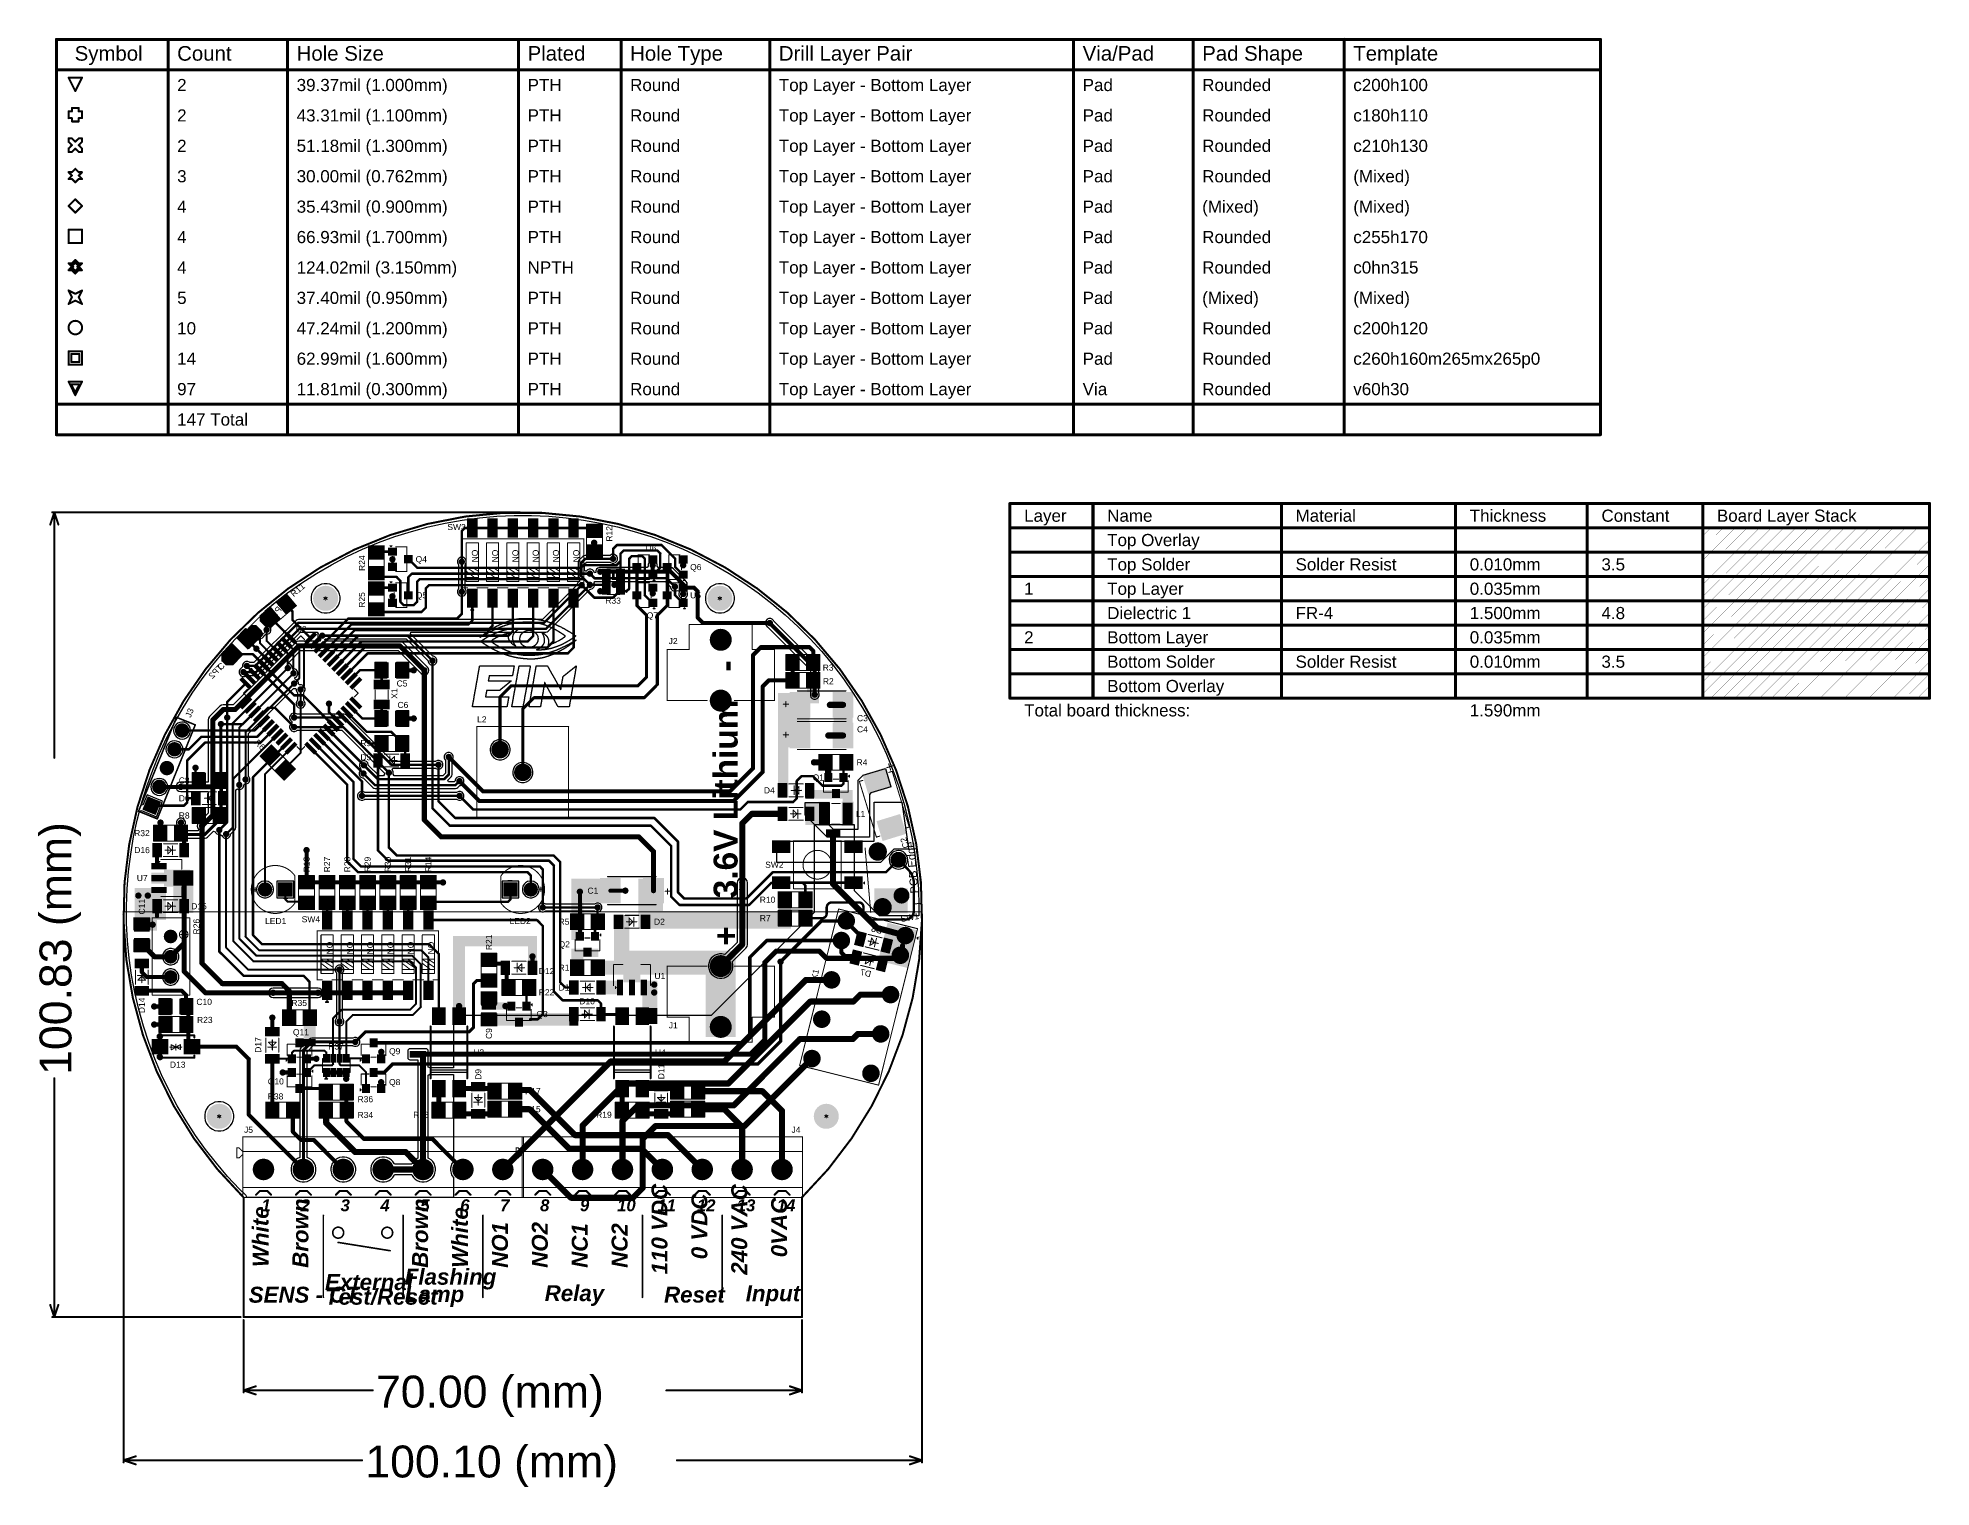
# Model space of a CAD drawing. Header units: inches. Extents: x 29 to 267, y 155 to 337.
import ezdxf

# ---------------------------------------------------------------- set-up
doc = ezdxf.new("R2010")
doc.units = ezdxf.units.IN
for name, color, linetype in [('Board Outline', 216, 'Continuous'), ('Bottom Layer', 5, 'Continuous'), ('Bottom Overlay', 54, 'Continuous'), ('Bottom Paste', 16, 'Continuous'), ('Bottom Solder', 6, 'Continuous'), ('Dimension', 6, 'Continuous'), ('Drill Drawing', 1, 'Continuous'), ('Fabrication', 76, 'Continuous'), ('Multi-Layer', 9, 'Continuous'), ('Pad Holes', 156, 'Continuous'), ('Top Layer', 1, 'Continuous'), ('Top Overlay', 2, 'Continuous'), ('Top Paste', 8, 'Continuous'), ('Top Solder', 216, 'Continuous'), ('Via Holes', 16, 'Continuous')]:
    doc.layers.add(name, color=color, linetype=linetype)
doc.styles.add('Arial', font='', dxfattribs={"height": 0.2})
doc.styles.add('Arial_Bold', font='', dxfattribs={"height": 0.2})
doc.styles.add('Arial_Bold_Italic', font='', dxfattribs={"height": 0.2})
doc.styles.get('Arial').set_extended_font_data('Arial')
doc.styles.get('Arial_Bold').set_extended_font_data('Arial', bold=True)
doc.styles.get('Arial_Bold_Italic').set_extended_font_data('Arial', italic=True, bold=True)

msp = doc.modelspace()

# ---------------------------------------------------------------- texts
at = {"layer": 'Bottom Overlay', "style": 'Arial', "text_generation_flag": 2}
for s, rotation, p in [('TP1', 45, (60.43, 265.55)), ('TP2', 45, (52.59, 257.79)), ('D8', 346, (135.08, 224.49)), ('D7', 346, (133.7, 219.07))]:
    msp.add_text(s, height=0.762, rotation=rotation, dxfattribs=at).set_placement(p)
at = {"layer": 'Dimension', "style": 'Arial'}
msp.add_text('100.83 (mm)', height=4, rotation=90, dxfattribs=at).set_placement((33.57, 206.84))
for s, p in [('70.00 (mm)', (71.74, 165.16)), ('100.10 (mm)', (70.41, 156.4))]:
    msp.add_text(s, height=4, dxfattribs=at).set_placement(p)
at = {"layer": 'Drill Drawing', "style": 'Arial'}
for s, height, p in [('Symbol', 1.829, (33.97, 333.91)), ('Count', 1.829, (46.82, 333.91)), ('Hole Size', 1.829, (61.8, 333.91)), ('Plated', 1.829, (90.75, 333.91)), ('Hole Type', 1.829, (103.6, 333.91)), ('Drill Layer Pair', 1.8288, (122.24, 333.91)), ('Via/Pad', 1.829, (160.33, 333.91)), ('Pad Shape', 1.829, (175.31, 333.91)), ('Template', 1.829, (194.25, 333.91)), ('2', 1.52, (46.82, 330.1)), ('39.37mil (1.000mm)', 1.524, (61.8, 330.1)), ('PTH', 1.524, (90.75, 330.1)), ('Round', 1.524, (103.6, 330.1)), ('Top Layer - Bottom Layer', 1.524, (122.24, 330.1)), ('Pad', 1.524, (160.33, 330.1)), ('Rounded', 1.524, (175.31, 330.1)), ('c200h100', 1.524, (194.25, 330.1)), ('2', 1.52, (46.82, 326.29)), ('43.31mil (1.100mm)', 1.524, (61.8, 326.29)), ('PTH', 1.524, (90.75, 326.29)), ('Round', 1.524, (103.6, 326.29)), ('Top Layer - Bottom Layer', 1.524, (122.24, 326.29)), ('Pad', 1.524, (160.33, 326.29)), ('Rounded', 1.524, (175.31, 326.29)), ('c180h110', 1.524, (194.25, 326.29)), ('2', 1.52, (46.82, 322.48)), ('51.18mil (1.300mm)', 1.524, (61.8, 322.48)), ('PTH', 1.524, (90.75, 322.48)), ('Round', 1.524, (103.6, 322.48)), ('Top Layer - Bottom Layer', 1.524, (122.24, 322.48)), ('Pad', 1.524, (160.33, 322.48)), ('Rounded', 1.524, (175.31, 322.48)), ('c210h130', 1.524, (194.25, 322.48)), ('3', 1.52, (46.82, 318.67)), ('30.00mil (0.762mm)', 1.524, (61.8, 318.67)), ('PTH', 1.524, (90.75, 318.67)), ('Round', 1.524, (103.6, 318.67)), ('Top Layer - Bottom Layer', 1.524, (122.24, 318.67)), ('Pad', 1.524, (160.33, 318.67)), ('Rounded', 1.524, (175.31, 318.67)), ('(Mixed)', 1.524, (194.25, 318.67)), ('4', 1.52, (46.82, 314.86)), ('35.43mil (0.900mm)', 1.524, (61.8, 314.86)), ('PTH', 1.524, (90.75, 314.86)), ('Round', 1.524, (103.6, 314.86)), ('Top Layer - Bottom Layer', 1.524, (122.24, 314.86)), ('Pad', 1.524, (160.33, 314.86)), ('(Mixed)', 1.524, (175.31, 314.86)), ('(Mixed)', 1.524, (194.25, 314.86)), ('4', 1.52, (46.82, 311.05)), ('66.93mil (1.700mm)', 1.524, (61.8, 311.05)), ('PTH', 1.524, (90.75, 311.05)), ('Round', 1.524, (103.6, 311.05)), ('Top Layer - Bottom Layer', 1.524, (122.24, 311.05)), ('Pad', 1.524, (160.33, 311.05)), ('Rounded', 1.524, (175.31, 311.05)), ('c255h170', 1.524, (194.25, 311.05)), ('4', 1.52, (46.82, 307.24)), ('124.02mil (3.150mm)', 1.524, (61.8, 307.24)), ('NPTH', 1.524, (90.75, 307.24)), ('Round', 1.524, (103.6, 307.24)), ('Top Layer - Bottom Layer', 1.524, (122.24, 307.24)), ('Pad', 1.524, (160.33, 307.24)), ('Rounded', 1.524, (175.31, 307.24)), ('c0hn315', 1.524, (194.25, 307.24)), ('5', 1.52, (46.82, 303.43)), ('37.40mil (0.950mm)', 1.524, (61.8, 303.43)), ('PTH', 1.524, (90.75, 303.43)), ('Round', 1.524, (103.6, 303.43)), ('Top Layer - Bottom Layer', 1.524, (122.24, 303.43)), ('Pad', 1.524, (160.33, 303.43)), ('(Mixed)', 1.524, (175.31, 303.43)), ('(Mixed)', 1.524, (194.25, 303.43)), ('10', 1.524, (46.82, 299.62)), ('47.24mil (1.200mm)', 1.524, (61.8, 299.62)), ('PTH', 1.524, (90.75, 299.62)), ('Round', 1.524, (103.6, 299.62)), ('Top Layer - Bottom Layer', 1.524, (122.24, 299.62)), ('Pad', 1.524, (160.33, 299.62)), ('Rounded', 1.524, (175.31, 299.62)), ('c200h120', 1.524, (194.25, 299.62)), ('14', 1.524, (46.82, 295.81)), ('62.99mil (1.600mm)', 1.524, (61.8, 295.81)), ('PTH', 1.524, (90.75, 295.81)), ('Round', 1.524, (103.6, 295.81)), ('Top Layer - Bottom Layer', 1.524, (122.24, 295.81)), ('Pad', 1.524, (160.33, 295.81)), ('Rounded', 1.524, (175.31, 295.81)), ('c260h160m265mx265p0', 1.524, (194.25, 295.81)), ('97', 1.524, (46.82, 292)), ('11.81mil (0.300mm)', 1.524, (61.8, 292)), ('PTH', 1.524, (90.75, 292)), ('Round', 1.524, (103.6, 292)), ('Top Layer - Bottom Layer', 1.524, (122.24, 292)), ('Via', 1.524, (160.33, 292)), ('Rounded', 1.524, (175.31, 292)), ('v60h30', 1.524, (194.25, 292)), ('147 Total', 1.524, (46.82, 288.19))]:
    msp.add_text(s, height=height, dxfattribs=at).set_placement(p)
at = {"layer": 'Fabrication', "style": 'Arial'}
for s, height, p in [('Material', 1.524, (187.01, 276.14)), ('Thickness', 1.524, (208.85, 276.14)), ('Constant', 1.524, (225.36, 276.14)), ('Board Layer Stack', 1.524, (239.83, 276.14)), ('Layer', 1.524, (152.99, 276.14)), ('Name', 1.524, (163.4, 276.14)), ('Top Overlay', 1.524, (163.4, 273.09)), ('Top Solder', 1.524, (163.4, 270.04)), ('Solder Resist', 1.524, (187.01, 270.04)), ('0.010mm', 1.524, (208.85, 270.04)), ('3.5', 1.524, (225.36, 270.04)), ('1', 1.52, (152.99, 266.99)), ('Top Layer', 1.524, (163.4, 266.99)), ('0.035mm', 1.524, (208.85, 266.99)), ('Dielectric 1', 1.524, (163.4, 263.94)), ('FR-4', 1.524, (187.01, 263.94)), ('1.500mm', 1.524, (208.85, 263.94)), ('4.8', 1.524, (225.36, 263.94)), ('2', 1.52, (152.99, 260.9)), ('Bottom Layer', 1.524, (163.4, 260.9)), ('0.035mm', 1.524, (208.85, 260.9)), ('Bottom Solder', 1.524, (163.4, 257.85)), ('Solder Resist', 1.524, (187.01, 257.85)), ('0.010mm', 1.524, (208.85, 257.85)), ('3.5', 1.524, (225.36, 257.85)), ('Bottom Overlay', 1.524, (163.4, 254.8)), ('Total board thickness:', 1.524, (152.99, 251.75)), ('1.590mm', 1.524, (208.85, 251.75))]:
    msp.add_text(s, height=height, dxfattribs=at).set_placement(p)
at = {"layer": 'Top Layer', "style": 'Arial_Bold_Italic'}
for s, p in [('110 VDC', (108.28, 181.85)), ('240 VAC', (118.28, 181.8)), ('White', (58.27, 182.76)), ('Brown', (63.27, 182.66)), ('Brown', (78.27, 182.66)), ('White', (83.27, 182.66)), ('0 VDC', (113.28, 183.74)), ('0VAC', (123.28, 183.99)), ('NO1', (88.28, 182.66)), ('NO2', (93.28, 182.66)), ('NC1', (98.28, 182.66)), ('NC2', (103.28, 182.66))]:
    msp.add_text(s, height=2, rotation=90, dxfattribs=at).set_placement(p)
for s, height, p in [('1', 1.5, (57.38, 189.74)), ('2', 1.5, (62.3, 189.74)), ('3', 1.5, (67.3, 189.75)), ('4', 1.5, (72.29, 189.74)), ('5', 1.5, (77.3, 189.76)), ('6', 1.5, (82.31, 189.75)), ('7', 1.5, (87.31, 189.75)), ('8', 1.5, (92.31, 189.75)), ('9', 1.5, (97.31, 189.75)), ('10', 1.5, (101.97, 189.75)), ('11', 1.5, (107.01, 189.74)), ('12', 1.5, (111.97, 189.74)), ('13', 1.5, (116.97, 189.75)), ('14', 1.5, (121.98, 189.74)), ('External', 2, (65.35, 179.88)), ('Flashing', 2, (75.35, 180.55)), ('Lamp', 2, (75.35, 178.38)), ('Relay', 2, (92.89, 178.49)), ('Input', 2, (118.09, 178.48)), ('SENS - CT', 2, (55.79, 178.3)), ('Test/Reset', 2, (65.35, 178.05)), ('Reset', 2, (107.85, 178.31))]:
    msp.add_text(s, height=height, dxfattribs=at).set_placement(p)
at = {"layer": 'Top Overlay', "style": 'Arial'}
for s, p in [('SW3', (80.69, 275.1)), ('U6', (105.54, 272.43)), ('Q4', (76.71, 271.07)), ('Q6', (111.12, 270.08)), ('Q5', (76.73, 266.55)), ('R33', (100.49, 265.88)), ('U5', (111.12, 266.55)), ('Q7', (105.68, 264.03)), ('U2', (61.69, 262.3)), ('J2', (108.43, 260.81)), ('R3', (127.74, 257.49)), ('R2', (127.76, 255.78)), ('C5', (74.33, 255.5)), ('C6', (74.44, 252.81)), ('L2', (84.42, 251)), ('C3', (132.04, 251.15)), ('C4', (132.04, 249.76)), ('R9', (69.79, 248.03)), ('D5', (69.79, 246.26)), ('Q1', (126.48, 243.72)), ('R4', (131.98, 245.62)), ('C8', (47.02, 243.35)), ('D4', (120.37, 242.11)), ('D6', (47.02, 241.12)), ('R8', (47.02, 238.96)), ('D3', (120.48, 239.16)), ('L1', (131.9, 239.16)), ('R32', (41.43, 236.75)), ('D16', (41.44, 234.62)), ('SW2', (120.53, 232.79)), ('U7', (41.76, 231.12)), ('C1', (98.25, 229.54)), ('D15', (48.58, 227.59)), ('R10', (119.85, 228.4)), ('LED1', (57.84, 225.73)), ('SW4', (62.43, 225.96)), ('LED2', (88.48, 225.73)), ('R5', (94.63, 225.65)), ('D2', (106.59, 225.65)), ('R7', (119.85, 226.09)), ('Q2', (94.63, 222.82)), ('D12', (92.15, 219.46)), ('R1', (94.63, 219.89)), ('U1', (106.65, 218.85)), ('C10', (49.23, 215.61)), ('R35', (61.14, 215.47)), ('R22', (92.15, 216.81)), ('D1', (94.63, 217.41)), ('D10', (97.23, 215.68)), ('R23', (49.31, 213.35)), ('Q3', (91.86, 214.08)), ('Q11', (61.33, 211.81)), ('J1', (108.44, 212.66)), ('R37', (65.76, 210.02)), ('Q9', (73.38, 209.42)), ('U3', (83.94, 209.28)), ('U4', (106.71, 209.27)), ('D13', (45.91, 207.74)), ('Q10', (58.18, 205.64)), ('R38', (58.18, 203.76)), ('R36', (69.43, 203.41)), ('Q8', (73.38, 205.56)), ('R17', (90.43, 204.42)), ('R20', (113.36, 204.42)), ('R34', (69.43, 201.44)), ('R16', (76.42, 201.45)), ('R15', (90.43, 202.16)), ('R19', (99.34, 201.47)), ('R18', (113.37, 202.16)), ('J5', (55.2, 199.58)), ('J4', (123.83, 199.58))]:
    msp.add_text(s, height=0.762, dxfattribs=at).set_placement(p)
at = {"layer": 'Top Overlay'}
for s, height, rotation, style, p in [('R12', 0.762, 90, 'Arial', (101.36, 273.65)), ('R24', 0.762, 90, 'Arial', (70.36, 269.98)), ('R11', 0.762, 40, 'Arial', (61.43, 266.68)), ('R25', 0.762, 90, 'Arial', (70.36, 265.37)), ('C7', 0.762, 45, 'Arial', (52.32, 257.49)), ('+   3.6V Lithium   -', 3, 90, 'Arial_Bold', (117.07, 223.02)), ('X1', 0.762, 90, 'Arial', (74.43, 253.96)), ('J3', 0.762, 68, 'Arial', (48.51, 251.54)), ('R6', 0.762, 315, 'Arial', (56.45, 248.41)), ('C2', 0.762, 107, 'Arial', (138.57, 235.36)), ('R13', 0.762, 90, 'Arial', (63.42, 232.22)), ('R27', 0.762, 90, 'Arial', (65.99, 232.22)), ('R28', 0.762, 90, 'Arial', (68.53, 232.22)), ('R29', 0.762, 90, 'Arial', (71.07, 232.22)), ('R30', 0.762, 90, 'Arial', (73.61, 232.22)), ('R31', 0.762, 90, 'Arial', (76.15, 232.22)), ('R14', 0.762, 90, 'Arial', (78.69, 232.22)), ('C11', 0.762, 90, 'Arial', (42.77, 226.94)), ('R26', 0.762, 90, 'Arial', (49.62, 224.44)), ('SW1', 0.762, 10, 'Arial', (137.59, 225.99)), ('R21', 0.762, 90, 'Arial', (86.28, 222.47)), ('K1', 0.762, 76, 'Arial', (126.99, 218.72)), ('D14', 0.762, 90, 'Arial', (42.77, 214.57)), ('D17', 0.762, 90, 'Arial', (57.35, 209.61)), ('C9', 0.762, 90, 'Arial', (86.28, 211.34)), ('D9', 0.762, 90, 'Arial', (84.95, 206.22)), ('D11', 0.762, 90, 'Arial', (107.88, 206.29))]:
    msp.add_text(s, height=height, rotation=rotation, dxfattribs=dict(at, style=style)).set_placement(p)
at = {"layer": 'Top Solder', "style": 'Arial_Bold_Italic'}
for s, p in [('110 VDC', (108.28, 181.85)), ('240 VAC', (118.28, 181.8)), ('White', (58.27, 182.76)), ('Brown', (63.27, 182.66)), ('Brown', (78.27, 182.66)), ('White', (83.27, 182.66)), ('0 VDC', (113.28, 183.74)), ('0VAC', (123.28, 183.99)), ('NO1', (88.28, 182.66)), ('NO2', (93.28, 182.66)), ('NC1', (98.28, 182.66)), ('NC2', (103.28, 182.66))]:
    msp.add_text(s, height=2, rotation=90, dxfattribs=at).set_placement(p)
for s, height, p in [('1', 1.5, (57.38, 189.74)), ('2', 1.5, (62.3, 189.74)), ('3', 1.5, (67.3, 189.75)), ('4', 1.5, (72.29, 189.74)), ('5', 1.5, (77.3, 189.76)), ('6', 1.5, (82.31, 189.75)), ('7', 1.5, (87.31, 189.75)), ('8', 1.5, (92.31, 189.75)), ('9', 1.5, (97.31, 189.75)), ('10', 1.5, (101.97, 189.75)), ('11', 1.5, (107.01, 189.74)), ('12', 1.5, (111.97, 189.74)), ('13', 1.5, (116.97, 189.75)), ('14', 1.5, (121.98, 189.74)), ('External', 2, (65.35, 179.88)), ('Flashing', 2, (75.35, 180.55)), ('Lamp', 2, (75.35, 178.38)), ('Relay', 2, (92.89, 178.49)), ('Input', 2, (118.09, 178.48)), ('SENS - CT', 2, (55.79, 178.3)), ('Test/Reset', 2, (65.35, 178.05)), ('Reset', 2, (107.85, 178.31))]:
    msp.add_text(s, height=height, dxfattribs=at).set_placement(p)

# ---------------------------------------------------------------- blocks, each defined once
blk = doc.blocks.new('FSM6JSMATR_1')
at = {"layer": 'Top Layer'}
for points in [[(-3.5, 1.55), (-5.6, 1.55), (-5.6, 2.95), (-3.5, 2.95)], [(5.6, 1.55), (3.5, 1.55), (3.5, 2.95), (5.6, 2.95)], [(-3.5, -2.95), (-5.6, -2.95), (-5.6, -1.55), (-3.5, -1.55)], [(5.6, -2.95), (3.5, -2.95), (3.5, -1.55), (5.6, -1.55)]]:
    blk.add_hatch(color=1, dxfattribs=at).paths.add_polyline_path(points)
at = {"layer": 'Top Paste'}
for points in [[(-3.5, 1.55), (-5.6, 1.55), (-5.6, 2.95), (-3.5, 2.95)], [(5.6, 1.55), (3.5, 1.55), (3.5, 2.95), (5.6, 2.95)], [(-3.5, -2.95), (-5.6, -2.95), (-5.6, -1.55), (-3.5, -1.55)], [(5.6, -2.95), (3.5, -2.95), (3.5, -1.55), (5.6, -1.55)]]:
    blk.add_hatch(color=8, dxfattribs=at).paths.add_polyline_path(points)
at = {"layer": 'Top Solder'}
for points in [[(-3.4, 1.45), (-5.7, 1.45), (-5.7, 3.05), (-3.4, 3.05)], [(5.7, 1.45), (3.4, 1.45), (3.4, 3.05), (5.7, 3.05)], [(-3.4, -3.05), (-5.7, -3.05), (-5.7, -1.45), (-3.4, -1.45)], [(5.7, -3.05), (3.4, -3.05), (3.4, -1.45), (5.7, -1.45)]]:
    blk.add_hatch(color=216, dxfattribs=at).paths.add_polyline_path(points)
at = {"layer": 'Top Overlay'}
for points in [[(-5.78, 2.28, 0.127, 0.127, 0), (-5.91, 2.41, 0.127, 0.127, 0)], [(-5.91, 2.41, 0.127, 0.127, 0), (-5.91, 2.16, 0.127, 0.127, 0)], [(3, 3, 0.127, 0.127, 0), (-3, 3, 0.127, 0.127, 0)], [(-3, 3, 0.127, 0.127, 0), (-3, -3, 0.127, 0.127, 0)], [(3, 3, 0.127, 0.127, 0), (3, -3, 0.127, 0.127, 0)], [(-5.78, 2.28, 0.127, 0.127, 0), (-5.91, 2.16, 0.127, 0.127, 0)], [(3, -3, 0.127, 0.127, 0), (-3, -3, 0.127, 0.127, 0)]]:
    blk.add_lwpolyline(points, format="xyseb", dxfattribs=at)
for points in [[(-5.94, 2.41, 0.0635, 0.0635, 1), (-5.88, 2.41, 0.0635, 0.0635, 1)], [(-5.94, 2.41, 0.0635, 0.0635, 1), (-5.88, 2.41, 0.0635, 0.0635, 1)], [(-3.03, 3, 0.0635, 0.0635, 1), (-2.97, 3, 0.0635, 0.0635, 1)], [(-3.03, 3, 0.0635, 0.0635, 1), (-2.97, 3, 0.0635, 0.0635, 1)], [(2.97, 3, 0.0635, 0.0635, 1), (3.03, 3, 0.0635, 0.0635, 1)], [(2.97, 3, 0.0635, 0.0635, 1), (3.03, 3, 0.0635, 0.0635, 1)], [(-5.94, 2.16, 0.0635, 0.0635, 1), (-5.88, 2.16, 0.0635, 0.0635, 1)], [(-5.94, 2.16, 0.0635, 0.0635, 1), (-5.88, 2.16, 0.0635, 0.0635, 1)], [(-5.82, 2.28, 0.0635, 0.0635, 1), (-5.75, 2.28, 0.0635, 0.0635, 1)], [(-5.82, 2.28, 0.0635, 0.0635, 1), (-5.75, 2.28, 0.0635, 0.0635, 1)], [(1.8, 0, 0.127, 0.127, 1), (-1.8, 0, 0.127, 0.127, 1)], [(-1.83, 0, 0.0635, 0.0635, 1), (-1.76, 0, 0.0635, 0.0635, 1)], [(1.76, 0, 0.0635, 0.0635, 1), (1.83, 0, 0.0635, 0.0635, 1)], [(-3.03, -3, 0.0635, 0.0635, 1), (-2.97, -3, 0.0635, 0.0635, 1)], [(-3.03, -3, 0.0635, 0.0635, 1), (-2.97, -3, 0.0635, 0.0635, 1)], [(2.97, -3, 0.0635, 0.0635, 1), (3.03, -3, 0.0635, 0.0635, 1)], [(2.97, -3, 0.0635, 0.0635, 1), (3.03, -3, 0.0635, 0.0635, 1)]]:
    blk.add_lwpolyline(points, format="xyseb", close=True, dxfattribs=at)
blk = doc.blocks.new('TH_LED_5____2')
at = {"layer": 'Bottom Layer'}
blk.add_hatch(color=5, dxfattribs=at).paths.add_polyline_path([(-2.07, 0.8), (-0.47, 0.8), (-0.47, -0.8), (-2.07, -0.8)])
h = blk.add_hatch(color=5, dxfattribs=at)
edge = h.paths.add_edge_path()
edge.add_arc((1.27, 0), 0.8, 0, 360)
at = {"layer": 'Bottom Solder'}
blk.add_hatch(color=6, dxfattribs=at).paths.add_polyline_path([(-2.17, 0.9), (-0.37, 0.9), (-0.37, -0.9), (-2.17, -0.9)])
h = blk.add_hatch(color=6, dxfattribs=at)
edge = h.paths.add_edge_path()
edge.add_arc((1.27, 0), 0.902, 0, 360)
at = {"layer": 'Multi-Layer'}
blk.add_hatch(color=9, dxfattribs=at).paths.add_polyline_path([(-2.07, 0.8), (-0.47, 0.8), (-0.47, -0.8), (-2.07, -0.8)])
h = blk.add_hatch(color=9, dxfattribs=at)
edge = h.paths.add_edge_path()
edge.add_arc((1.27, 0), 0.8, 0, 360)
at = {"layer": 'Pad Holes'}
h = blk.add_hatch(color=7, dxfattribs=at)
edge = h.paths.add_edge_path()
edge.add_arc((-1.27, 0), 0.45, 0, 360)
h = blk.add_hatch(color=7, dxfattribs=at)
edge = h.paths.add_edge_path()
edge.add_arc((1.27, 0), 0.45, 0, 360)
at = {"layer": 'Top Layer'}
blk.add_hatch(color=1, dxfattribs=at).paths.add_polyline_path([(-2.07, 0.8), (-0.47, 0.8), (-0.47, -0.8), (-2.07, -0.8)])
h = blk.add_hatch(color=1, dxfattribs=at)
edge = h.paths.add_edge_path()
edge.add_arc((1.27, 0), 0.8, 0, 360)
at = {"layer": 'Top Solder'}
blk.add_hatch(color=216, dxfattribs=at).paths.add_polyline_path([(-2.17, 0.9), (-0.37, 0.9), (-0.37, -0.9), (-2.17, -0.9)])
h = blk.add_hatch(color=216, dxfattribs=at)
edge = h.paths.add_edge_path()
edge.add_arc((1.27, 0), 0.902, 0, 360)
at = {"layer": 'Top Overlay'}
for points in [[(-2.47, 1.71, 0.127, 0.127, -0.73505), (3, 0, 0.127, 0.127, 0)], [(-2.47, -1.71, 0.127, 0.127, 0), (-2.47, 1.71, 0.127, 0.127, 0)], [(3, 0, 0.127, 0.127, -0.73505), (-2.47, -1.71, 0.127, 0.127, 0)], [(-1.57, 1.12, 0.127, 0.127, 0), (-1.07, 1.12, 0.127, 0.127, 0)], [(2.26, 0.03, 0.127, 0.127, 0), (2.77, 0.03, 0.127, 0.127, 0)], [(2.51, -0.23, 0.127, 0.127, 0), (2.51, 0.28, 0.127, 0.127, 0)]]:
    blk.add_lwpolyline(points, format="xyseb", dxfattribs=at)
for points in [[(-2.5, 1.71, 0.0635, 0.0635, 1), (-2.43, 1.71, 0.0635, 0.0635, 1)], [(-2.5, 1.71, 0.0635, 0.0635, 1), (-2.43, 1.71, 0.0635, 0.0635, 1)], [(-1.61, 1.12, 0.0635, 0.0635, 1), (-1.54, 1.12, 0.0635, 0.0635, 1)], [(-1.1, 1.12, 0.0635, 0.0635, 1), (-1.04, 1.12, 0.0635, 0.0635, 1)], [(2.23, 0.03, 0.0635, 0.0635, 1), (2.29, 0.03, 0.0635, 0.0635, 1)], [(2.48, 0.28, 0.0635, 0.0635, 1), (2.55, 0.28, 0.0635, 0.0635, 1)], [(2.74, 0.03, 0.0635, 0.0635, 1), (2.8, 0.03, 0.0635, 0.0635, 1)], [(2.97, 0, 0.0635, 0.0635, 1), (3.03, 0, 0.0635, 0.0635, 1)], [(2.97, 0, 0.0635, 0.0635, 1), (3.03, 0, 0.0635, 0.0635, 1)], [(-2.5, -1.71, 0.0635, 0.0635, 1), (-2.43, -1.71, 0.0635, 0.0635, 1)], [(-2.5, -1.71, 0.0635, 0.0635, 1), (-2.43, -1.71, 0.0635, 0.0635, 1)], [(2.48, -0.23, 0.0635, 0.0635, 1), (2.55, -0.23, 0.0635, 0.0635, 1)]]:
    blk.add_lwpolyline(points, format="xyseb", close=True, dxfattribs=at)
blk = doc.blocks.new('30NR_3')
at = {"layer": 'Bottom Layer'}
h = blk.add_hatch(color=5, dxfattribs=at)
edge = h.paths.add_edge_path()
edge.add_arc((-1.42, 1.43), 1, 0, 360)
h = blk.add_hatch(color=5, dxfattribs=at)
edge = h.paths.add_edge_path()
edge.add_arc((1.43, -1.42), 1, 0, 360)
at = {"layer": 'Bottom Solder'}
h = blk.add_hatch(color=6, dxfattribs=at)
edge = h.paths.add_edge_path()
edge.add_arc((-1.42, 1.43), 1.1, 0, 360)
h = blk.add_hatch(color=6, dxfattribs=at)
edge = h.paths.add_edge_path()
edge.add_arc((1.43, -1.42), 1.1, 0, 360)
at = {"layer": 'Multi-Layer'}
h = blk.add_hatch(color=9, dxfattribs=at)
edge = h.paths.add_edge_path()
edge.add_arc((-1.42, 1.43), 1, 0, 360)
h = blk.add_hatch(color=9, dxfattribs=at)
edge = h.paths.add_edge_path()
edge.add_arc((1.43, -1.42), 1, 0, 360)
at = {"layer": 'Pad Holes'}
h = blk.add_hatch(color=7, dxfattribs=at)
edge = h.paths.add_edge_path()
edge.add_arc((-1.42, 1.43), 0.5, 0, 360)
h = blk.add_hatch(color=7, dxfattribs=at)
edge = h.paths.add_edge_path()
edge.add_arc((1.43, -1.42), 0.5, 0, 360)
at = {"layer": 'Top Layer'}
h = blk.add_hatch(color=1, dxfattribs=at)
edge = h.paths.add_edge_path()
edge.add_arc((-1.42, 1.43), 1, 0, 360)
h = blk.add_hatch(color=1, dxfattribs=at)
edge = h.paths.add_edge_path()
edge.add_arc((1.43, -1.42), 1, 0, 360)
at = {"layer": 'Top Solder'}
h = blk.add_hatch(color=216, dxfattribs=at)
edge = h.paths.add_edge_path()
edge.add_arc((-1.42, 1.43), 1.1, 0, 360)
h = blk.add_hatch(color=216, dxfattribs=at)
edge = h.paths.add_edge_path()
edge.add_arc((1.43, -1.42), 1.1, 0, 360)
at = {"layer": 'Top Overlay'}
for points in [[(-4.33, -7.17, 0.127, 0.127, 0), (-4.33, 4.33, 0.127, 0.127, 0)], [(-4.33, 4.33, 0.127, 0.127, 0), (7.17, 4.33, 0.127, 0.127, 0)], [(7.17, -7.17, 0.127, 0.127, 0), (7.17, 4.33, 0.127, 0.127, 0)], [(-4.33, -7.17, 0.127, 0.127, 0), (7.17, -7.17, 0.127, 0.127, 0)]]:
    blk.add_lwpolyline(points, format="xyseb", dxfattribs=at)
for points in [[(-4.36, 4.33, 0.0635, 0.0635, 1), (-4.29, 4.33, 0.0635, 0.0635, 1)], [(-4.36, 4.33, 0.0635, 0.0635, 1), (-4.29, 4.33, 0.0635, 0.0635, 1)], [(7.14, 4.33, 0.0635, 0.0635, 1), (7.21, 4.33, 0.0635, 0.0635, 1)], [(7.14, 4.33, 0.0635, 0.0635, 1), (7.21, 4.33, 0.0635, 0.0635, 1)], [(-4.36, -7.17, 0.0635, 0.0635, 1), (-4.29, -7.17, 0.0635, 0.0635, 1)], [(-4.36, -7.17, 0.0635, 0.0635, 1), (-4.29, -7.17, 0.0635, 0.0635, 1)], [(7.14, -7.17, 0.0635, 0.0635, 1), (7.21, -7.17, 0.0635, 0.0635, 1)], [(7.14, -7.17, 0.0635, 0.0635, 1), (7.21, -7.17, 0.0635, 0.0635, 1)]]:
    blk.add_lwpolyline(points, format="xyseb", close=True, dxfattribs=at)
blk = doc.blocks.new('T__________B_4')
at = {"layer": 'Bottom Layer'}
blk.add_hatch(color=5, dxfattribs=at).paths.add_polyline_path([(0.38, 0.76), (-0.38, 0.76), (-0.76, 0.38), (-0.76, -0.38), (-0.38, -0.76), (0.38, -0.76), (0.76, -0.38), (0.76, 0.38)])
at = {"layer": 'Bottom Paste'}
blk.add_hatch(color=16, dxfattribs=at).paths.add_polyline_path([(0.38, 0.76), (-0.38, 0.76), (-0.76, 0.38), (-0.76, -0.38), (-0.38, -0.76), (0.38, -0.76), (0.76, -0.38), (0.76, 0.38)])
at = {"layer": 'Bottom Solder'}
blk.add_hatch(color=6, dxfattribs=at).paths.add_polyline_path([(0.43, 0.86), (-0.43, 0.86), (-0.86, 0.43), (-0.86, -0.43), (-0.43, -0.86), (0.43, -0.86), (0.86, -0.43), (0.86, 0.43)])
at = {"layer": 'Bottom Overlay'}
for points in [[(-0.43, 0.94, 0.2, 0.2, 0), (-0.94, 0.43, 0.2, 0.2, 0)], [(-0.94, 0.43, 0.2, 0.2, 0), (-0.94, -0.43, 0.2, 0.2, 0)], [(0.43, 0.94, 0.2, 0.2, 0), (-0.43, 0.94, 0.2, 0.2, 0)], [(0.94, 0.43, 0.2, 0.2, 0), (0.43, 0.94, 0.2, 0.2, 0)], [(0.94, 0.43, 0.2, 0.2, 0), (0.94, -0.43, 0.2, 0.2, 0)], [(-0.43, -0.94, 0.2, 0.2, 0), (-0.94, -0.43, 0.2, 0.2, 0)], [(0.43, -0.94, 0.2, 0.2, 0), (-0.43, -0.94, 0.2, 0.2, 0)], [(0.94, -0.43, 0.2, 0.2, 0), (0.43, -0.94, 0.2, 0.2, 0)]]:
    blk.add_lwpolyline(points, format="xyseb", dxfattribs=at)
for points in [[(-0.99, 0.43, 0.1, 0.1, 1), (-0.89, 0.43, 0.1, 0.1, 1)], [(-0.99, 0.43, 0.1, 0.1, 1), (-0.89, 0.43, 0.1, 0.1, 1)], [(-0.48, 0.94, 0.1, 0.1, 1), (-0.38, 0.94, 0.1, 0.1, 1)], [(-0.48, 0.94, 0.1, 0.1, 1), (-0.38, 0.94, 0.1, 0.1, 1)], [(0.38, 0.94, 0.1, 0.1, 1), (0.48, 0.94, 0.1, 0.1, 1)], [(0.38, 0.94, 0.1, 0.1, 1), (0.48, 0.94, 0.1, 0.1, 1)], [(0.89, 0.43, 0.1, 0.1, 1), (0.99, 0.43, 0.1, 0.1, 1)], [(0.89, 0.43, 0.1, 0.1, 1), (0.99, 0.43, 0.1, 0.1, 1)], [(-0.99, -0.43, 0.1, 0.1, 1), (-0.89, -0.43, 0.1, 0.1, 1)], [(-0.99, -0.43, 0.1, 0.1, 1), (-0.89, -0.43, 0.1, 0.1, 1)], [(-0.48, -0.94, 0.1, 0.1, 1), (-0.38, -0.94, 0.1, 0.1, 1)], [(-0.48, -0.94, 0.1, 0.1, 1), (-0.38, -0.94, 0.1, 0.1, 1)], [(0.38, -0.94, 0.1, 0.1, 1), (0.48, -0.94, 0.1, 0.1, 1)], [(0.38, -0.94, 0.1, 0.1, 1), (0.48, -0.94, 0.1, 0.1, 1)], [(0.89, -0.43, 0.1, 0.1, 1), (0.99, -0.43, 0.1, 0.1, 1)], [(0.89, -0.43, 0.1, 0.1, 1), (0.99, -0.43, 0.1, 0.1, 1)]]:
    blk.add_lwpolyline(points, format="xyseb", close=True, dxfattribs=at)
blk = doc.blocks.new('2_T____P___B_5')
at = {"layer": 'Bottom Layer'}
for points in [[(0.29, 0.76), (-0.29, 0.76), (-0.57, 0.48), (-0.57, -0.48), (-0.29, -0.76), (0.29, -0.76), (0.57, -0.48), (0.57, 0.48)], [(2.29, 0.76), (1.71, 0.76), (1.43, 0.48), (1.43, -0.48), (1.71, -0.76), (2.29, -0.76), (2.57, -0.48), (2.57, 0.48)]]:
    blk.add_hatch(color=5, dxfattribs=at).paths.add_polyline_path(points)
at = {"layer": 'Bottom Paste'}
for points in [[(0.29, 0.76), (-0.29, 0.76), (-0.57, 0.48), (-0.57, -0.48), (-0.29, -0.76), (0.29, -0.76), (0.57, -0.48), (0.57, 0.48)], [(2.29, 0.76), (1.71, 0.76), (1.43, 0.48), (1.43, -0.48), (1.71, -0.76), (2.29, -0.76), (2.57, -0.48), (2.57, 0.48)]]:
    blk.add_hatch(color=16, dxfattribs=at).paths.add_polyline_path(points)
at = {"layer": 'Bottom Solder'}
for points in [[(0.34, 0.86), (-0.34, 0.86), (-0.67, 0.53), (-0.67, -0.53), (-0.34, -0.86), (0.34, -0.86), (0.67, -0.53), (0.67, 0.53)], [(2.34, 0.86), (1.66, 0.86), (1.33, 0.53), (1.33, -0.53), (1.66, -0.86), (2.34, -0.86), (2.67, -0.53), (2.67, 0.53)]]:
    blk.add_hatch(color=6, dxfattribs=at).paths.add_polyline_path(points)
at = {"layer": 'Bottom Overlay'}
for points in [[(-0.74, 0.53, 0.127, 0.127, 0), (-0.36, 0.91, 0.127, 0.127, 0)], [(-0.74, 0.53, 0.127, 0.127, 0), (-0.74, -0.53, 0.127, 0.127, 0)], [(-0.36, 0.91, 0.127, 0.127, 0), (2.36, 0.91, 0.127, 0.127, 0)], [(2.36, 0.91, 0.127, 0.127, 0), (2.74, 0.53, 0.127, 0.127, 0)], [(2.74, 0.53, 0.127, 0.127, 0), (2.74, -0.53, 0.127, 0.127, 0)], [(-0.74, -0.53, 0.127, 0.127, 0), (-0.36, -0.91, 0.127, 0.127, 0)], [(-0.36, -0.91, 0.127, 0.127, 0), (2.36, -0.91, 0.127, 0.127, 0)], [(2.36, -0.91, 0.127, 0.127, 0), (2.74, -0.53, 0.127, 0.127, 0)]]:
    blk.add_lwpolyline(points, format="xyseb", dxfattribs=at)
for points in [[(-0.77, 0.53, 0.0635, 0.0635, 1), (-0.7, 0.53, 0.0635, 0.0635, 1)], [(-0.77, 0.53, 0.0635, 0.0635, 1), (-0.7, 0.53, 0.0635, 0.0635, 1)], [(-0.39, 0.91, 0.0635, 0.0635, 1), (-0.32, 0.91, 0.0635, 0.0635, 1)], [(-0.39, 0.91, 0.0635, 0.0635, 1), (-0.32, 0.91, 0.0635, 0.0635, 1)], [(2.32, 0.91, 0.0635, 0.0635, 1), (2.39, 0.91, 0.0635, 0.0635, 1)], [(2.32, 0.91, 0.0635, 0.0635, 1), (2.39, 0.91, 0.0635, 0.0635, 1)], [(2.7, 0.53, 0.0635, 0.0635, 1), (2.77, 0.53, 0.0635, 0.0635, 1)], [(2.7, 0.53, 0.0635, 0.0635, 1), (2.77, 0.53, 0.0635, 0.0635, 1)], [(-0.77, -0.53, 0.0635, 0.0635, 1), (-0.7, -0.53, 0.0635, 0.0635, 1)], [(-0.77, -0.53, 0.0635, 0.0635, 1), (-0.7, -0.53, 0.0635, 0.0635, 1)], [(-0.39, -0.91, 0.0635, 0.0635, 1), (-0.32, -0.91, 0.0635, 0.0635, 1)], [(-0.39, -0.91, 0.0635, 0.0635, 1), (-0.32, -0.91, 0.0635, 0.0635, 1)], [(2.32, -0.91, 0.0635, 0.0635, 1), (2.39, -0.91, 0.0635, 0.0635, 1)], [(2.32, -0.91, 0.0635, 0.0635, 1), (2.39, -0.91, 0.0635, 0.0635, 1)], [(2.7, -0.53, 0.0635, 0.0635, 1), (2.77, -0.53, 0.0635, 0.0635, 1)], [(2.7, -0.53, 0.0635, 0.0635, 1), (2.77, -0.53, 0.0635, 0.0635, 1)]]:
    blk.add_lwpolyline(points, format="xyseb", close=True, dxfattribs=at)
blk = doc.blocks.new('NLV32T_101J_EF_6')
at = {"layer": 'Top Layer'}
for points in [[(-2.11, 1.4), (-0.84, 1.4), (-0.84, -1.4), (-2.11, -1.4)], [(0.84, 1.4), (2.11, 1.4), (2.11, -1.4), (0.84, -1.4)]]:
    blk.add_hatch(color=1, dxfattribs=at).paths.add_polyline_path(points)
at = {"layer": 'Top Paste'}
for points in [[(-2.11, 1.4), (-0.84, 1.4), (-0.84, -1.4), (-2.11, -1.4)], [(0.84, 1.4), (2.11, 1.4), (2.11, -1.4), (0.84, -1.4)]]:
    blk.add_hatch(color=8, dxfattribs=at).paths.add_polyline_path(points)
at = {"layer": 'Top Solder'}
for points in [[(-2.21, 1.51), (-0.73, 1.51), (-0.73, -1.51), (-2.21, -1.51)], [(0.73, 1.51), (2.21, 1.51), (2.21, -1.51), (0.73, -1.51)]]:
    blk.add_hatch(color=216, dxfattribs=at).paths.add_polyline_path(points)
at = {"layer": 'Top Overlay'}
for points in [[(-0.52, 1.3, 0.127, 0.127, 0), (0.52, 1.3, 0.127, 0.127, 0)], [(-0.52, -1.3, 0.127, 0.127, 0), (0.52, -1.3, 0.127, 0.127, 0)]]:
    blk.add_lwpolyline(points, format="xyseb", dxfattribs=at)
for points in [[(-0.55, 1.3, 0.0635, 0.0635, 1), (-0.49, 1.3, 0.0635, 0.0635, 1)], [(0.49, 1.3, 0.0635, 0.0635, 1), (0.55, 1.3, 0.0635, 0.0635, 1)], [(-0.55, -1.3, 0.0635, 0.0635, 1), (-0.49, -1.3, 0.0635, 0.0635, 1)], [(0.49, -1.3, 0.0635, 0.0635, 1), (0.55, -1.3, 0.0635, 0.0635, 1)]]:
    blk.add_lwpolyline(points, format="xyseb", close=True, dxfattribs=at)
blk = doc.blocks.new('SMD3215_2P_7')
at = {"layer": 'Top Layer'}
for points in [[(-1.75, 0.9), (-0.75, 0.9), (-0.75, -0.9), (-1.75, -0.9)], [(0.75, 0.9), (1.75, 0.9), (1.75, -0.9), (0.75, -0.9)]]:
    blk.add_hatch(color=1, dxfattribs=at).paths.add_polyline_path(points)
at = {"layer": 'Top Paste'}
for points in [[(-1.75, 0.9), (-0.75, 0.9), (-0.75, -0.9), (-1.75, -0.9)], [(0.75, 0.9), (1.75, 0.9), (1.75, -0.9), (0.75, -0.9)]]:
    blk.add_hatch(color=8, dxfattribs=at).paths.add_polyline_path(points)
at = {"layer": 'Top Solder'}
for points in [[(-1.85, 1), (-0.65, 1), (-0.65, -1), (-1.85, -1)], [(0.65, 1), (1.85, 1), (1.85, -1), (0.65, -1)]]:
    blk.add_hatch(color=216, dxfattribs=at).paths.add_polyline_path(points)
at = {"layer": 'Top Overlay'}
for points in [[(0.56, 0.81, 0.127, 0.127, 0), (-0.56, 0.81, 0.127, 0.127, 0)], [(0.56, -0.81, 0.127, 0.127, 0), (-0.56, -0.81, 0.127, 0.127, 0)]]:
    blk.add_lwpolyline(points, format="xyseb", dxfattribs=at)
for points in [[(-0.59, 0.81, 0.0635, 0.0635, 1), (-0.53, 0.81, 0.0635, 0.0635, 1)], [(0.53, 0.81, 0.0635, 0.0635, 1), (0.59, 0.81, 0.0635, 0.0635, 1)], [(-0.59, -0.81, 0.0635, 0.0635, 1), (-0.53, -0.81, 0.0635, 0.0635, 1)], [(0.53, -0.81, 0.0635, 0.0635, 1), (0.59, -0.81, 0.0635, 0.0635, 1)]]:
    blk.add_lwpolyline(points, format="xyseb", close=True, dxfattribs=at)
blk = doc.blocks.new('SOT_89_3_8')
at = {"layer": 'Top Layer'}
for points in [[(-0.97, 2.65), (0.97, 2.65), (0.97, -0.38), (-0.97, -0.38)], [(-1.79, -0.27), (-1.21, -0.27), (-1.21, -2), (-1.79, -2)], [(-0.29, -0.27), (0.29, -0.27), (0.29, -2), (-0.29, -2)], [(1.21, -0.27), (1.79, -0.27), (1.79, -2), (1.21, -2)]]:
    blk.add_hatch(color=1, dxfattribs=at).paths.add_polyline_path(points)
at = {"layer": 'Top Paste'}
for points in [[(-0.97, 2.65), (0.97, 2.65), (0.97, -0.38), (-0.97, -0.38)], [(-1.79, -0.27), (-1.21, -0.27), (-1.21, -2), (-1.79, -2)], [(-0.29, -0.27), (0.29, -0.27), (0.29, -2), (-0.29, -2)], [(1.21, -0.27), (1.79, -0.27), (1.79, -2), (1.21, -2)]]:
    blk.add_hatch(color=8, dxfattribs=at).paths.add_polyline_path(points)
at = {"layer": 'Top Solder'}
for points in [[(-1.07, 2.75), (1.07, 2.75), (1.07, -0.48), (-1.07, -0.48)], [(-1.89, -0.17), (-1.11, -0.17), (-1.11, -2.1), (-1.89, -2.1)], [(-0.39, -0.17), (0.39, -0.17), (0.39, -2.1), (-0.39, -2.1)], [(1.11, -0.17), (1.89, -0.17), (1.89, -2.1), (1.11, -2.1)]]:
    blk.add_hatch(color=216, dxfattribs=at).paths.add_polyline_path(points)
at = {"layer": 'Top Overlay'}
for points in [[(-1.12, 1.73, 0.127, 0.127, 0), (-2.31, 1.73, 0.127, 0.127, 0)], [(-2.31, -0.89, 0.127, 0.127, 0), (-2.31, 1.73, 0.127, 0.127, 0)], [(2.31, 1.73, 0.127, 0.127, 0), (1.12, 1.73, 0.127, 0.127, 0)], [(2.31, -0.89, 0.127, 0.127, 0), (2.31, 1.73, 0.127, 0.127, 0)], [(-1.96, -1.14, 0.127, 0.127, 0), (-2.08, -1.02, 0.127, 0.127, 0)], [(-2.08, -1.27, 0.127, 0.127, 0), (-2.08, -1.02, 0.127, 0.127, 0)], [(-2.08, -1.27, 0.127, 0.127, 0), (-1.96, -1.14, 0.127, 0.127, 0)]]:
    blk.add_lwpolyline(points, format="xyseb", dxfattribs=at)
for points in [[(-2.34, 1.73, 0.0635, 0.0635, 1), (-2.28, 1.73, 0.0635, 0.0635, 1)], [(-2.34, 1.73, 0.0635, 0.0635, 1), (-2.28, 1.73, 0.0635, 0.0635, 1)], [(-1.15, 1.73, 0.0635, 0.0635, 1), (-1.09, 1.73, 0.0635, 0.0635, 1)], [(1.09, 1.73, 0.0635, 0.0635, 1), (1.15, 1.73, 0.0635, 0.0635, 1)], [(2.28, 1.73, 0.0635, 0.0635, 1), (2.34, 1.73, 0.0635, 0.0635, 1)], [(2.28, 1.73, 0.0635, 0.0635, 1), (2.34, 1.73, 0.0635, 0.0635, 1)], [(-2.34, -0.89, 0.0635, 0.0635, 1), (-2.28, -0.89, 0.0635, 0.0635, 1)], [(-2.11, -1.02, 0.0635, 0.0635, 1), (-2.05, -1.02, 0.0635, 0.0635, 1)], [(-2.11, -1.02, 0.0635, 0.0635, 1), (-2.05, -1.02, 0.0635, 0.0635, 1)], [(-2.11, -1.27, 0.0635, 0.0635, 1), (-2.05, -1.27, 0.0635, 0.0635, 1)], [(-2.11, -1.27, 0.0635, 0.0635, 1), (-2.05, -1.27, 0.0635, 0.0635, 1)], [(-1.99, -1.14, 0.0635, 0.0635, 1), (-1.92, -1.14, 0.0635, 0.0635, 1)], [(-1.99, -1.14, 0.0635, 0.0635, 1), (-1.92, -1.14, 0.0635, 0.0635, 1)], [(2.28, -0.89, 0.0635, 0.0635, 1), (2.34, -0.89, 0.0635, 0.0635, 1)]]:
    blk.add_lwpolyline(points, format="xyseb", close=True, dxfattribs=at)
blk = doc.blocks.new('SOT_23_9')
at = {"layer": 'Top Layer'}
for points in [[(-0.41, 1.46), (0.41, 1.46), (0.41, 0.54), (-0.41, 0.54)], [(-1.36, -0.54), (-0.54, -0.54), (-0.54, -1.46), (-1.36, -1.46)], [(0.54, -0.54), (1.36, -0.54), (1.36, -1.46), (0.54, -1.46)]]:
    blk.add_hatch(color=1, dxfattribs=at).paths.add_polyline_path(points)
at = {"layer": 'Top Paste'}
for points in [[(-0.41, 1.46), (0.41, 1.46), (0.41, 0.54), (-0.41, 0.54)], [(-1.36, -0.54), (-0.54, -0.54), (-0.54, -1.46), (-1.36, -1.46)], [(0.54, -0.54), (1.36, -0.54), (1.36, -1.46), (0.54, -1.46)]]:
    blk.add_hatch(color=8, dxfattribs=at).paths.add_polyline_path(points)
at = {"layer": 'Top Solder'}
for points in [[(-0.51, 1.56), (0.51, 1.56), (0.51, 0.44), (-0.51, 0.44)], [(-1.46, -0.44), (-0.44, -0.44), (-0.44, -1.56), (-1.46, -1.56)], [(0.44, -0.44), (1.46, -0.44), (1.46, -1.56), (0.44, -1.56)]]:
    blk.add_hatch(color=216, dxfattribs=at).paths.add_polyline_path(points)
at = {"layer": 'Top Overlay'}
for points in [[(-1.55, 0.81, 0.127, 0.127, 0), (-1.55, -0.58, 0.127, 0.127, 0)], [(-1.55, 0.81, 0.127, 0.127, 0), (-0.56, 0.81, 0.127, 0.127, 0)], [(0.56, 0.81, 0.127, 0.127, 0), (1.55, 0.81, 0.127, 0.127, 0)], [(1.55, 0.81, 0.127, 0.127, 0), (1.55, -0.58, 0.127, 0.127, 0)], [(-1.68, -1.04, 0.127, 0.127, 0), (-1.55, -1.17, 0.127, 0.127, 0)], [(-1.68, -1.04, 0.127, 0.127, 0), (-1.68, -1.3, 0.127, 0.127, 0)], [(-1.55, -1.17, 0.127, 0.127, 0), (-1.68, -1.3, 0.127, 0.127, 0)], [(-0.33, -0.79, 0.127, 0.127, 0), (0.33, -0.79, 0.127, 0.127, 0)]]:
    blk.add_lwpolyline(points, format="xyseb", dxfattribs=at)
for points in [[(-1.58, 0.81, 0.0635, 0.0635, 1), (-1.52, 0.81, 0.0635, 0.0635, 1)], [(-1.58, 0.81, 0.0635, 0.0635, 1), (-1.52, 0.81, 0.0635, 0.0635, 1)], [(-0.59, 0.81, 0.0635, 0.0635, 1), (-0.53, 0.81, 0.0635, 0.0635, 1)], [(0.53, 0.81, 0.0635, 0.0635, 1), (0.59, 0.81, 0.0635, 0.0635, 1)], [(1.52, 0.81, 0.0635, 0.0635, 1), (1.58, 0.81, 0.0635, 0.0635, 1)], [(1.52, 0.81, 0.0635, 0.0635, 1), (1.58, 0.81, 0.0635, 0.0635, 1)], [(-1.71, -1.04, 0.0635, 0.0635, 1), (-1.64, -1.04, 0.0635, 0.0635, 1)], [(-1.71, -1.04, 0.0635, 0.0635, 1), (-1.64, -1.04, 0.0635, 0.0635, 1)], [(-1.71, -1.3, 0.0635, 0.0635, 1), (-1.64, -1.3, 0.0635, 0.0635, 1)], [(-1.71, -1.3, 0.0635, 0.0635, 1), (-1.64, -1.3, 0.0635, 0.0635, 1)], [(-1.58, -0.58, 0.0635, 0.0635, 1), (-1.52, -0.58, 0.0635, 0.0635, 1)], [(-1.58, -1.17, 0.0635, 0.0635, 1), (-1.52, -1.17, 0.0635, 0.0635, 1)], [(-1.58, -1.17, 0.0635, 0.0635, 1), (-1.52, -1.17, 0.0635, 0.0635, 1)], [(-0.36, -0.79, 0.0635, 0.0635, 1), (-0.3, -0.79, 0.0635, 0.0635, 1)], [(0.3, -0.79, 0.0635, 0.0635, 1), (0.36, -0.79, 0.0635, 0.0635, 1)], [(1.52, -0.58, 0.0635, 0.0635, 1), (1.58, -0.58, 0.0635, 0.0635, 1)]]:
    blk.add_lwpolyline(points, format="xyseb", close=True, dxfattribs=at)
blk = doc.blocks.new('SOT_23_10')
at = {"layer": 'Top Layer'}
for points in [[(-0.41, 1.46), (0.41, 1.46), (0.41, 0.54), (-0.41, 0.54)], [(-1.36, -0.54), (-0.54, -0.54), (-0.54, -1.46), (-1.36, -1.46)], [(0.54, -0.54), (1.36, -0.54), (1.36, -1.46), (0.54, -1.46)]]:
    blk.add_hatch(color=1, dxfattribs=at).paths.add_polyline_path(points)
at = {"layer": 'Top Paste'}
for points in [[(-0.41, 1.46), (0.41, 1.46), (0.41, 0.54), (-0.41, 0.54)], [(-1.36, -0.54), (-0.54, -0.54), (-0.54, -1.46), (-1.36, -1.46)], [(0.54, -0.54), (1.36, -0.54), (1.36, -1.46), (0.54, -1.46)]]:
    blk.add_hatch(color=8, dxfattribs=at).paths.add_polyline_path(points)
at = {"layer": 'Top Solder'}
for points in [[(-0.51, 1.56), (0.51, 1.56), (0.51, 0.44), (-0.51, 0.44)], [(-1.46, -0.44), (-0.44, -0.44), (-0.44, -1.56), (-1.46, -1.56)], [(0.44, -0.44), (1.46, -0.44), (1.46, -1.56), (0.44, -1.56)]]:
    blk.add_hatch(color=216, dxfattribs=at).paths.add_polyline_path(points)
at = {"layer": 'Top Overlay'}
for points in [[(-1.55, 0.81, 0.127, 0.127, 0), (-0.56, 0.81, 0.127, 0.127, 0)], [(-1.55, 0.81, 0.127, 0.127, 0), (-1.55, -0.58, 0.127, 0.127, 0)], [(0.56, 0.81, 0.127, 0.127, 0), (1.55, 0.81, 0.127, 0.127, 0)], [(1.55, 0.81, 0.127, 0.127, 0), (1.55, -0.58, 0.127, 0.127, 0)], [(-1.68, -1.04, 0.127, 0.127, 0), (-1.68, -1.3, 0.127, 0.127, 0)], [(-1.68, -1.04, 0.127, 0.127, 0), (-1.55, -1.17, 0.127, 0.127, 0)], [(-1.55, -1.17, 0.127, 0.127, 0), (-1.68, -1.3, 0.127, 0.127, 0)], [(-0.33, -0.79, 0.127, 0.127, 0), (0.33, -0.79, 0.127, 0.127, 0)]]:
    blk.add_lwpolyline(points, format="xyseb", dxfattribs=at)
for points in [[(-1.58, 0.81, 0.0635, 0.0635, 1), (-1.52, 0.81, 0.0635, 0.0635, 1)], [(-1.58, 0.81, 0.0635, 0.0635, 1), (-1.52, 0.81, 0.0635, 0.0635, 1)], [(-0.59, 0.81, 0.0635, 0.0635, 1), (-0.53, 0.81, 0.0635, 0.0635, 1)], [(0.53, 0.81, 0.0635, 0.0635, 1), (0.59, 0.81, 0.0635, 0.0635, 1)], [(1.52, 0.81, 0.0635, 0.0635, 1), (1.58, 0.81, 0.0635, 0.0635, 1)], [(1.52, 0.81, 0.0635, 0.0635, 1), (1.58, 0.81, 0.0635, 0.0635, 1)], [(-1.71, -1.04, 0.0635, 0.0635, 1), (-1.64, -1.04, 0.0635, 0.0635, 1)], [(-1.71, -1.04, 0.0635, 0.0635, 1), (-1.64, -1.04, 0.0635, 0.0635, 1)], [(-1.71, -1.3, 0.0635, 0.0635, 1), (-1.64, -1.3, 0.0635, 0.0635, 1)], [(-1.71, -1.3, 0.0635, 0.0635, 1), (-1.64, -1.3, 0.0635, 0.0635, 1)], [(-1.58, -0.58, 0.0635, 0.0635, 1), (-1.52, -0.58, 0.0635, 0.0635, 1)], [(-1.58, -1.17, 0.0635, 0.0635, 1), (-1.52, -1.17, 0.0635, 0.0635, 1)], [(-1.58, -1.17, 0.0635, 0.0635, 1), (-1.52, -1.17, 0.0635, 0.0635, 1)], [(-0.36, -0.79, 0.0635, 0.0635, 1), (-0.3, -0.79, 0.0635, 0.0635, 1)], [(0.3, -0.79, 0.0635, 0.0635, 1), (0.36, -0.79, 0.0635, 0.0635, 1)], [(1.52, -0.58, 0.0635, 0.0635, 1), (1.58, -0.58, 0.0635, 0.0635, 1)]]:
    blk.add_lwpolyline(points, format="xyseb", close=True, dxfattribs=at)
blk = doc.blocks.new('SFH6156_2_11')
at = {"layer": 'Top Layer'}
for points in [[(-5.55, 2.02), (-3.55, 2.02), (-3.55, 0.52), (-5.55, 0.52)], [(3.55, 2.02), (5.55, 2.02), (5.55, 0.52), (3.55, 0.52)], [(-5.55, -0.52), (-3.55, -0.52), (-3.55, -2.02), (-5.55, -2.02)], [(3.55, -0.52), (5.55, -0.52), (5.55, -2.02), (3.55, -2.02)]]:
    blk.add_hatch(color=1, dxfattribs=at).paths.add_polyline_path(points)
at = {"layer": 'Top Paste'}
for points in [[(-5.55, 2.02), (-3.55, 2.02), (-3.55, 0.52), (-5.55, 0.52)], [(3.55, 2.02), (5.55, 2.02), (5.55, 0.52), (3.55, 0.52)], [(-5.55, -0.52), (-3.55, -0.52), (-3.55, -2.02), (-5.55, -2.02)], [(3.55, -0.52), (5.55, -0.52), (5.55, -2.02), (3.55, -2.02)]]:
    blk.add_hatch(color=8, dxfattribs=at).paths.add_polyline_path(points)
at = {"layer": 'Top Solder'}
for points in [[(-5.65, 2.12), (-3.45, 2.12), (-3.45, 0.42), (-5.65, 0.42)], [(3.45, 2.12), (5.65, 2.12), (5.65, 0.42), (3.45, 0.42)], [(-5.65, -0.42), (-3.45, -0.42), (-3.45, -2.12), (-5.65, -2.12)], [(3.45, -0.42), (5.65, -0.42), (5.65, -2.12), (3.45, -2.12)]]:
    blk.add_hatch(color=216, dxfattribs=at).paths.add_polyline_path(points)
at = {"layer": 'Top Overlay'}
for points in [[(-3.25, 2.3, 0.254, 0.254, 0), (3.25, 2.3, 0.254, 0.254, 0)], [(-5.96, 1.41, 0.254, 0.254, 0), (-5.83, 1.28, 0.254, 0.254, 0)], [(-5.96, 1.41, 0.254, 0.254, 0), (-5.96, 1.15, 0.254, 0.254, 0)], [(-5.83, 1.28, 0.254, 0.254, 0), (-5.96, 1.15, 0.254, 0.254, 0)], [(-3.25, -2.3, 0.254, 0.254, 0), (3.25, -2.3, 0.254, 0.254, 0)]]:
    blk.add_lwpolyline(points, format="xyseb", dxfattribs=at)
for points in [[(-3.31, 2.3, 0.127, 0.127, 1), (-3.19, 2.3, 0.127, 0.127, 1)], [(3.19, 2.3, 0.127, 0.127, 1), (3.31, 2.3, 0.127, 0.127, 1)], [(-6.02, 1.41, 0.127, 0.127, 1), (-5.89, 1.41, 0.127, 0.127, 1)], [(-6.02, 1.41, 0.127, 0.127, 1), (-5.89, 1.41, 0.127, 0.127, 1)], [(-6.02, 1.15, 0.127, 0.127, 1), (-5.89, 1.15, 0.127, 0.127, 1)], [(-6.02, 1.15, 0.127, 0.127, 1), (-5.89, 1.15, 0.127, 0.127, 1)], [(-5.89, 1.28, 0.127, 0.127, 1), (-5.77, 1.28, 0.127, 0.127, 1)], [(-5.89, 1.28, 0.127, 0.127, 1), (-5.77, 1.28, 0.127, 0.127, 1)], [(-3.31, -2.3, 0.127, 0.127, 1), (-3.19, -2.3, 0.127, 0.127, 1)], [(3.19, -2.3, 0.127, 0.127, 1), (3.31, -2.3, 0.127, 0.127, 1)]]:
    blk.add_lwpolyline(points, format="xyseb", close=True, dxfattribs=at)
blk = doc.blocks.new('SFH6156_2_12')
at = {"layer": 'Top Layer'}
for points in [[(-5.55, 2.02), (-3.55, 2.02), (-3.55, 0.52), (-5.55, 0.52)], [(3.55, 2.02), (5.55, 2.02), (5.55, 0.52), (3.55, 0.52)], [(-5.55, -0.52), (-3.55, -0.52), (-3.55, -2.02), (-5.55, -2.02)], [(3.55, -0.52), (5.55, -0.52), (5.55, -2.02), (3.55, -2.02)]]:
    blk.add_hatch(color=1, dxfattribs=at).paths.add_polyline_path(points)
at = {"layer": 'Top Paste'}
for points in [[(-5.55, 2.02), (-3.55, 2.02), (-3.55, 0.52), (-5.55, 0.52)], [(3.55, 2.02), (5.55, 2.02), (5.55, 0.52), (3.55, 0.52)], [(-5.55, -0.52), (-3.55, -0.52), (-3.55, -2.02), (-5.55, -2.02)], [(3.55, -0.52), (5.55, -0.52), (5.55, -2.02), (3.55, -2.02)]]:
    blk.add_hatch(color=8, dxfattribs=at).paths.add_polyline_path(points)
at = {"layer": 'Top Solder'}
for points in [[(-5.65, 2.12), (-3.45, 2.12), (-3.45, 0.42), (-5.65, 0.42)], [(3.45, 2.12), (5.65, 2.12), (5.65, 0.42), (3.45, 0.42)], [(-5.65, -0.42), (-3.45, -0.42), (-3.45, -2.12), (-5.65, -2.12)], [(3.45, -0.42), (5.65, -0.42), (5.65, -2.12), (3.45, -2.12)]]:
    blk.add_hatch(color=216, dxfattribs=at).paths.add_polyline_path(points)
at = {"layer": 'Top Overlay'}
for points in [[(-3.25, 2.3, 0.254, 0.254, 0), (3.25, 2.3, 0.254, 0.254, 0)], [(-5.96, 1.41, 0.254, 0.254, 0), (-5.83, 1.28, 0.254, 0.254, 0)], [(-5.96, 1.41, 0.254, 0.254, 0), (-5.96, 1.15, 0.254, 0.254, 0)], [(-5.83, 1.28, 0.254, 0.254, 0), (-5.96, 1.15, 0.254, 0.254, 0)], [(-3.25, -2.3, 0.254, 0.254, 0), (3.25, -2.3, 0.254, 0.254, 0)]]:
    blk.add_lwpolyline(points, format="xyseb", dxfattribs=at)
for points in [[(-3.31, 2.3, 0.127, 0.127, 1), (-3.19, 2.3, 0.127, 0.127, 1)], [(3.19, 2.3, 0.127, 0.127, 1), (3.31, 2.3, 0.127, 0.127, 1)], [(-6.02, 1.41, 0.127, 0.127, 1), (-5.89, 1.41, 0.127, 0.127, 1)], [(-6.02, 1.41, 0.127, 0.127, 1), (-5.89, 1.41, 0.127, 0.127, 1)], [(-6.02, 1.15, 0.127, 0.127, 1), (-5.89, 1.15, 0.127, 0.127, 1)], [(-6.02, 1.15, 0.127, 0.127, 1), (-5.89, 1.15, 0.127, 0.127, 1)], [(-5.89, 1.28, 0.127, 0.127, 1), (-5.77, 1.28, 0.127, 0.127, 1)], [(-5.89, 1.28, 0.127, 0.127, 1), (-5.77, 1.28, 0.127, 0.127, 1)], [(-3.31, -2.3, 0.127, 0.127, 1), (-3.19, -2.3, 0.127, 0.127, 1)], [(3.19, -2.3, 0.127, 0.127, 1), (3.31, -2.3, 0.127, 0.127, 1)]]:
    blk.add_lwpolyline(points, format="xyseb", close=True, dxfattribs=at)
blk = doc.blocks.new('44_TQFP__10_10__13')
at = {"layer": 'Top Layer'}
for points in [[(-3.78, 6.58), (-3.78, 4.9), (-4.22, 4.9), (-4.22, 6.58)], [(-2.98, 6.58), (-2.98, 4.9), (-3.42, 4.9), (-3.42, 6.58)], [(-2.18, 6.58), (-2.18, 4.9), (-2.62, 4.9), (-2.62, 6.58)], [(-1.38, 6.58), (-1.38, 4.9), (-1.82, 4.9), (-1.82, 6.58)], [(-0.58, 6.58), (-0.58, 4.9), (-1.02, 4.9), (-1.02, 6.58)], [(0.22, 6.58), (0.22, 4.9), (-0.22, 4.9), (-0.22, 6.58)], [(1.02, 6.58), (1.02, 4.9), (0.58, 4.9), (0.58, 6.58)], [(1.82, 6.58), (1.82, 4.9), (1.38, 4.9), (1.38, 6.58)], [(2.62, 6.58), (2.62, 4.9), (2.18, 4.9), (2.18, 6.58)], [(3.42, 6.58), (3.42, 4.9), (2.98, 4.9), (2.98, 6.58)], [(4.22, 6.58), (4.22, 4.9), (3.78, 4.9), (3.78, 6.58)], [(-4.9, 4.22), (-4.9, 3.78), (-6.58, 3.78), (-6.58, 4.22)], [(-4.9, 3.42), (-4.9, 2.98), (-6.58, 2.98), (-6.58, 3.42)], [(-4.9, 2.62), (-4.9, 2.18), (-6.58, 2.18), (-6.58, 2.62)], [(6.58, 4.22), (6.58, 3.78), (4.9, 3.78), (4.9, 4.22)], [(6.58, 3.42), (6.58, 2.98), (4.9, 2.98), (4.9, 3.42)], [(6.58, 2.62), (6.58, 2.18), (4.9, 2.18), (4.9, 2.62)], [(-4.9, 1.82), (-4.9, 1.38), (-6.58, 1.38), (-6.58, 1.82)], [(-4.9, 1.02), (-4.9, 0.58), (-6.58, 0.58), (-6.58, 1.02)], [(-4.9, 0.22), (-4.9, -0.22), (-6.58, -0.22), (-6.58, 0.22)], [(6.58, 1.82), (6.58, 1.38), (4.9, 1.38), (4.9, 1.82)], [(6.58, 1.02), (6.58, 0.58), (4.9, 0.58), (4.9, 1.02)], [(6.58, 0.22), (6.58, -0.22), (4.9, -0.22), (4.9, 0.22)], [(-4.9, -0.58), (-4.9, -1.02), (-6.58, -1.02), (-6.58, -0.58)], [(-4.9, -1.38), (-4.9, -1.82), (-6.58, -1.82), (-6.58, -1.38)], [(-4.9, -2.18), (-4.9, -2.62), (-6.58, -2.62), (-6.58, -2.18)], [(6.58, -0.58), (6.58, -1.02), (4.9, -1.02), (4.9, -0.58)], [(6.58, -1.38), (6.58, -1.82), (4.9, -1.82), (4.9, -1.38)], [(6.58, -2.18), (6.58, -2.62), (4.9, -2.62), (4.9, -2.18)], [(-4.9, -2.98), (-4.9, -3.42), (-6.58, -3.42), (-6.58, -2.98)], [(-4.9, -3.78), (-4.9, -4.22), (-6.58, -4.22), (-6.58, -3.78)], [(6.58, -2.98), (6.58, -3.42), (4.9, -3.42), (4.9, -2.98)], [(6.58, -3.78), (6.58, -4.22), (4.9, -4.22), (4.9, -3.78)], [(-3.78, -4.9), (-3.78, -6.58), (-4.22, -6.58), (-4.22, -4.9)], [(-2.98, -4.9), (-2.98, -6.58), (-3.42, -6.58), (-3.42, -4.9)], [(-2.18, -4.9), (-2.18, -6.58), (-2.62, -6.58), (-2.62, -4.9)], [(-1.38, -4.9), (-1.38, -6.58), (-1.82, -6.58), (-1.82, -4.9)], [(-0.58, -4.9), (-0.58, -6.58), (-1.02, -6.58), (-1.02, -4.9)], [(0.22, -4.9), (0.22, -6.58), (-0.22, -6.58), (-0.22, -4.9)], [(1.02, -4.9), (1.02, -6.58), (0.58, -6.58), (0.58, -4.9)], [(1.82, -4.9), (1.82, -6.58), (1.38, -6.58), (1.38, -4.9)], [(2.62, -4.9), (2.62, -6.58), (2.18, -6.58), (2.18, -4.9)], [(3.42, -4.9), (3.42, -6.58), (2.98, -6.58), (2.98, -4.9)], [(4.22, -4.9), (4.22, -6.58), (3.78, -6.58), (3.78, -4.9)]]:
    blk.add_hatch(color=1, dxfattribs=at).paths.add_polyline_path(points)
at = {"layer": 'Top Paste'}
for points in [[(-3.78, 6.58), (-3.78, 4.9), (-4.22, 4.9), (-4.22, 6.58)], [(-2.98, 6.58), (-2.98, 4.9), (-3.42, 4.9), (-3.42, 6.58)], [(-2.18, 6.58), (-2.18, 4.9), (-2.62, 4.9), (-2.62, 6.58)], [(-1.38, 6.58), (-1.38, 4.9), (-1.82, 4.9), (-1.82, 6.58)], [(-0.58, 6.58), (-0.58, 4.9), (-1.02, 4.9), (-1.02, 6.58)], [(0.22, 6.58), (0.22, 4.9), (-0.22, 4.9), (-0.22, 6.58)], [(1.02, 6.58), (1.02, 4.9), (0.58, 4.9), (0.58, 6.58)], [(1.82, 6.58), (1.82, 4.9), (1.38, 4.9), (1.38, 6.58)], [(2.62, 6.58), (2.62, 4.9), (2.18, 4.9), (2.18, 6.58)], [(3.42, 6.58), (3.42, 4.9), (2.98, 4.9), (2.98, 6.58)], [(4.22, 6.58), (4.22, 4.9), (3.78, 4.9), (3.78, 6.58)], [(-4.9, 4.22), (-4.9, 3.78), (-6.58, 3.78), (-6.58, 4.22)], [(-4.9, 3.42), (-4.9, 2.98), (-6.58, 2.98), (-6.58, 3.42)], [(-4.9, 2.62), (-4.9, 2.18), (-6.58, 2.18), (-6.58, 2.62)], [(6.58, 4.22), (6.58, 3.78), (4.9, 3.78), (4.9, 4.22)], [(6.58, 3.42), (6.58, 2.98), (4.9, 2.98), (4.9, 3.42)], [(6.58, 2.62), (6.58, 2.18), (4.9, 2.18), (4.9, 2.62)], [(-4.9, 1.82), (-4.9, 1.38), (-6.58, 1.38), (-6.58, 1.82)], [(-4.9, 1.02), (-4.9, 0.58), (-6.58, 0.58), (-6.58, 1.02)], [(-4.9, 0.22), (-4.9, -0.22), (-6.58, -0.22), (-6.58, 0.22)], [(6.58, 1.82), (6.58, 1.38), (4.9, 1.38), (4.9, 1.82)], [(6.58, 1.02), (6.58, 0.58), (4.9, 0.58), (4.9, 1.02)], [(6.58, 0.22), (6.58, -0.22), (4.9, -0.22), (4.9, 0.22)], [(-4.9, -0.58), (-4.9, -1.02), (-6.58, -1.02), (-6.58, -0.58)], [(-4.9, -1.38), (-4.9, -1.82), (-6.58, -1.82), (-6.58, -1.38)], [(-4.9, -2.18), (-4.9, -2.62), (-6.58, -2.62), (-6.58, -2.18)], [(6.58, -0.58), (6.58, -1.02), (4.9, -1.02), (4.9, -0.58)], [(6.58, -1.38), (6.58, -1.82), (4.9, -1.82), (4.9, -1.38)], [(6.58, -2.18), (6.58, -2.62), (4.9, -2.62), (4.9, -2.18)], [(-4.9, -2.98), (-4.9, -3.42), (-6.58, -3.42), (-6.58, -2.98)], [(-4.9, -3.78), (-4.9, -4.22), (-6.58, -4.22), (-6.58, -3.78)], [(6.58, -2.98), (6.58, -3.42), (4.9, -3.42), (4.9, -2.98)], [(6.58, -3.78), (6.58, -4.22), (4.9, -4.22), (4.9, -3.78)], [(-3.78, -4.9), (-3.78, -6.58), (-4.22, -6.58), (-4.22, -4.9)], [(-2.98, -4.9), (-2.98, -6.58), (-3.42, -6.58), (-3.42, -4.9)], [(-2.18, -4.9), (-2.18, -6.58), (-2.62, -6.58), (-2.62, -4.9)], [(-1.38, -4.9), (-1.38, -6.58), (-1.82, -6.58), (-1.82, -4.9)], [(-0.58, -4.9), (-0.58, -6.58), (-1.02, -6.58), (-1.02, -4.9)], [(0.22, -4.9), (0.22, -6.58), (-0.22, -6.58), (-0.22, -4.9)], [(1.02, -4.9), (1.02, -6.58), (0.58, -6.58), (0.58, -4.9)], [(1.82, -4.9), (1.82, -6.58), (1.38, -6.58), (1.38, -4.9)], [(2.62, -4.9), (2.62, -6.58), (2.18, -6.58), (2.18, -4.9)], [(3.42, -4.9), (3.42, -6.58), (2.98, -6.58), (2.98, -4.9)], [(4.22, -4.9), (4.22, -6.58), (3.78, -6.58), (3.78, -4.9)]]:
    blk.add_hatch(color=8, dxfattribs=at).paths.add_polyline_path(points)
at = {"layer": 'Top Solder'}
for points in [[(-3.73, 6.63), (-3.73, 4.85), (-4.27, 4.85), (-4.27, 6.63)], [(-2.93, 6.63), (-2.93, 4.85), (-3.47, 4.85), (-3.47, 6.63)], [(-2.13, 6.63), (-2.13, 4.85), (-2.67, 4.85), (-2.67, 6.63)], [(-1.33, 6.63), (-1.33, 4.85), (-1.87, 4.85), (-1.87, 6.63)], [(-0.53, 6.63), (-0.53, 4.85), (-1.07, 4.85), (-1.07, 6.63)], [(0.27, 6.63), (0.27, 4.85), (-0.27, 4.85), (-0.27, 6.63)], [(1.07, 6.63), (1.07, 4.85), (0.53, 4.85), (0.53, 6.63)], [(1.87, 6.63), (1.87, 4.85), (1.33, 4.85), (1.33, 6.63)], [(2.67, 6.63), (2.67, 4.85), (2.13, 4.85), (2.13, 6.63)], [(3.47, 6.63), (3.47, 4.85), (2.93, 4.85), (2.93, 6.63)], [(4.27, 6.63), (4.27, 4.85), (3.73, 4.85), (3.73, 6.63)], [(-4.85, 4.27), (-4.85, 3.73), (-6.63, 3.73), (-6.63, 4.27)], [(-4.85, 3.47), (-4.85, 2.93), (-6.63, 2.93), (-6.63, 3.47)], [(-4.85, 2.67), (-4.85, 2.13), (-6.63, 2.13), (-6.63, 2.67)], [(6.63, 4.27), (6.63, 3.73), (4.85, 3.73), (4.85, 4.27)], [(6.63, 3.47), (6.63, 2.93), (4.85, 2.93), (4.85, 3.47)], [(6.63, 2.67), (6.63, 2.13), (4.85, 2.13), (4.85, 2.67)], [(-4.85, 1.87), (-4.85, 1.33), (-6.63, 1.33), (-6.63, 1.87)], [(-4.85, 1.07), (-4.85, 0.53), (-6.63, 0.53), (-6.63, 1.07)], [(-4.85, 0.27), (-4.85, -0.27), (-6.63, -0.27), (-6.63, 0.27)], [(6.63, 1.87), (6.63, 1.33), (4.85, 1.33), (4.85, 1.87)], [(6.63, 1.07), (6.63, 0.53), (4.85, 0.53), (4.85, 1.07)], [(6.63, 0.27), (6.63, -0.27), (4.85, -0.27), (4.85, 0.27)], [(-4.85, -0.53), (-4.85, -1.07), (-6.63, -1.07), (-6.63, -0.53)], [(-4.85, -1.33), (-4.85, -1.87), (-6.63, -1.87), (-6.63, -1.33)], [(-4.85, -2.13), (-4.85, -2.67), (-6.63, -2.67), (-6.63, -2.13)], [(6.63, -0.53), (6.63, -1.07), (4.85, -1.07), (4.85, -0.53)], [(6.63, -1.33), (6.63, -1.87), (4.85, -1.87), (4.85, -1.33)], [(6.63, -2.13), (6.63, -2.67), (4.85, -2.67), (4.85, -2.13)], [(-4.85, -2.93), (-4.85, -3.47), (-6.63, -3.47), (-6.63, -2.93)], [(-4.85, -3.73), (-4.85, -4.27), (-6.63, -4.27), (-6.63, -3.73)], [(6.63, -2.93), (6.63, -3.47), (4.85, -3.47), (4.85, -2.93)], [(6.63, -3.73), (6.63, -4.27), (4.85, -4.27), (4.85, -3.73)], [(-3.73, -4.85), (-3.73, -6.63), (-4.27, -6.63), (-4.27, -4.85)], [(-2.93, -4.85), (-2.93, -6.63), (-3.47, -6.63), (-3.47, -4.85)], [(-2.13, -4.85), (-2.13, -6.63), (-2.67, -6.63), (-2.67, -4.85)], [(-1.33, -4.85), (-1.33, -6.63), (-1.87, -6.63), (-1.87, -4.85)], [(-0.53, -4.85), (-0.53, -6.63), (-1.07, -6.63), (-1.07, -4.85)], [(0.27, -4.85), (0.27, -6.63), (-0.27, -6.63), (-0.27, -4.85)], [(1.07, -4.85), (1.07, -6.63), (0.53, -6.63), (0.53, -4.85)], [(1.87, -4.85), (1.87, -6.63), (1.33, -6.63), (1.33, -4.85)], [(2.67, -4.85), (2.67, -6.63), (2.13, -6.63), (2.13, -4.85)], [(3.47, -4.85), (3.47, -6.63), (2.93, -6.63), (2.93, -4.85)], [(4.27, -4.85), (4.27, -6.63), (3.73, -6.63), (3.73, -4.85)]]:
    blk.add_hatch(color=216, dxfattribs=at).paths.add_polyline_path(points)
at = {"layer": 'Top Overlay'}
for points in [[(-5.08, 5.08, 0.152, 0.152, 0), (-4.41, 5.08, 0.152, 0.152, 0)], [(-5.08, 4.41, 0.152, 0.152, 0), (-5.08, 5.08, 0.152, 0.152, 0)], [(4.41, 5.08, 0.152, 0.152, 0), (5.08, 5.08, 0.152, 0.152, 0)], [(5.08, 4.41, 0.152, 0.152, 0), (5.08, 5.08, 0.152, 0.152, 0)], [(-6.89, 3.87, 0.2, 0.2, 0), (-6.89, 4.13, 0.2, 0.2, 0)], [(-6.76, 4, 0.2, 0.2, 0), (-6.89, 4.13, 0.2, 0.2, 0)], [(-6.89, 3.87, 0.2, 0.2, 0), (-6.76, 4, 0.2, 0.2, 0)], [(-5.08, -5.08, 0.152, 0.152, 0), (-5.08, -4.41, 0.152, 0.152, 0)], [(5.08, -5.08, 0.152, 0.152, 0), (5.08, -4.41, 0.152, 0.152, 0)], [(-5.08, -5.08, 0.152, 0.152, 0), (-4.41, -5.08, 0.152, 0.152, 0)], [(4.41, -5.08, 0.152, 0.152, 0), (5.08, -5.08, 0.152, 0.152, 0)]]:
    blk.add_lwpolyline(points, format="xyseb", dxfattribs=at)
for points in [[(-5.11, 5.08, 0.0762, 0.0762, 1), (-5.04, 5.08, 0.0762, 0.0762, 1)], [(-5.11, 5.08, 0.0762, 0.0762, 1), (-5.04, 5.08, 0.0762, 0.0762, 1)], [(-4.45, 5.08, 0.0762, 0.0762, 1), (-4.38, 5.08, 0.0762, 0.0762, 1)], [(4.38, 5.08, 0.0762, 0.0762, 1), (4.45, 5.08, 0.0762, 0.0762, 1)], [(5.04, 5.08, 0.0762, 0.0762, 1), (5.11, 5.08, 0.0762, 0.0762, 1)], [(5.04, 5.08, 0.0762, 0.0762, 1), (5.11, 5.08, 0.0762, 0.0762, 1)], [(-6.94, 4.13, 0.1, 0.1, 1), (-6.84, 4.13, 0.1, 0.1, 1)], [(-6.94, 4.13, 0.1, 0.1, 1), (-6.84, 4.13, 0.1, 0.1, 1)], [(-6.94, 3.87, 0.1, 0.1, 1), (-6.84, 3.87, 0.1, 0.1, 1)], [(-6.94, 3.87, 0.1, 0.1, 1), (-6.84, 3.87, 0.1, 0.1, 1)], [(-6.81, 4, 0.1, 0.1, 1), (-6.71, 4, 0.1, 0.1, 1)], [(-6.81, 4, 0.1, 0.1, 1), (-6.71, 4, 0.1, 0.1, 1)], [(-5.11, 4.41, 0.0762, 0.0762, 1), (-5.04, 4.41, 0.0762, 0.0762, 1)], [(5.04, 4.41, 0.0762, 0.0762, 1), (5.11, 4.41, 0.0762, 0.0762, 1)], [(-5.11, -4.41, 0.0762, 0.0762, 1), (-5.04, -4.41, 0.0762, 0.0762, 1)], [(5.04, -4.41, 0.0762, 0.0762, 1), (5.11, -4.41, 0.0762, 0.0762, 1)], [(-5.11, -5.08, 0.0762, 0.0762, 1), (-5.04, -5.08, 0.0762, 0.0762, 1)], [(-5.11, -5.08, 0.0762, 0.0762, 1), (-5.04, -5.08, 0.0762, 0.0762, 1)], [(-4.45, -5.08, 0.0762, 0.0762, 1), (-4.38, -5.08, 0.0762, 0.0762, 1)], [(4.38, -5.08, 0.0762, 0.0762, 1), (4.45, -5.08, 0.0762, 0.0762, 1)], [(5.04, -5.08, 0.0762, 0.0762, 1), (5.11, -5.08, 0.0762, 0.0762, 1)], [(5.04, -5.08, 0.0762, 0.0762, 1), (5.11, -5.08, 0.0762, 0.0762, 1)]]:
    blk.add_lwpolyline(points, format="xyseb", close=True, dxfattribs=at)
blk = doc.blocks.new('SOT_89_3_14')
at = {"layer": 'Top Layer'}
for points in [[(-0.97, 2.65), (0.97, 2.65), (0.97, -0.38), (-0.97, -0.38)], [(-1.79, -0.27), (-1.21, -0.27), (-1.21, -2), (-1.79, -2)], [(-0.29, -0.27), (0.29, -0.27), (0.29, -2), (-0.29, -2)], [(1.21, -0.27), (1.79, -0.27), (1.79, -2), (1.21, -2)]]:
    blk.add_hatch(color=1, dxfattribs=at).paths.add_polyline_path(points)
at = {"layer": 'Top Paste'}
for points in [[(-0.97, 2.65), (0.97, 2.65), (0.97, -0.38), (-0.97, -0.38)], [(-1.79, -0.27), (-1.21, -0.27), (-1.21, -2), (-1.79, -2)], [(-0.29, -0.27), (0.29, -0.27), (0.29, -2), (-0.29, -2)], [(1.21, -0.27), (1.79, -0.27), (1.79, -2), (1.21, -2)]]:
    blk.add_hatch(color=8, dxfattribs=at).paths.add_polyline_path(points)
at = {"layer": 'Top Solder'}
for points in [[(-1.07, 2.75), (1.07, 2.75), (1.07, -0.48), (-1.07, -0.48)], [(-1.89, -0.17), (-1.11, -0.17), (-1.11, -2.1), (-1.89, -2.1)], [(-0.39, -0.17), (0.39, -0.17), (0.39, -2.1), (-0.39, -2.1)], [(1.11, -0.17), (1.89, -0.17), (1.89, -2.1), (1.11, -2.1)]]:
    blk.add_hatch(color=216, dxfattribs=at).paths.add_polyline_path(points)
at = {"layer": 'Top Overlay'}
for points in [[(-2.31, 1.73, 0.127, 0.127, 0), (-1.12, 1.73, 0.127, 0.127, 0)], [(-2.31, -0.89, 0.127, 0.127, 0), (-2.31, 1.73, 0.127, 0.127, 0)], [(1.12, 1.73, 0.127, 0.127, 0), (2.31, 1.73, 0.127, 0.127, 0)], [(2.31, -0.89, 0.127, 0.127, 0), (2.31, 1.73, 0.127, 0.127, 0)], [(-2.08, -1.02, 0.127, 0.127, 0), (-1.96, -1.14, 0.127, 0.127, 0)], [(-2.08, -1.27, 0.127, 0.127, 0), (-2.08, -1.02, 0.127, 0.127, 0)], [(-2.08, -1.27, 0.127, 0.127, 0), (-1.96, -1.14, 0.127, 0.127, 0)]]:
    blk.add_lwpolyline(points, format="xyseb", dxfattribs=at)
for points in [[(-2.34, 1.73, 0.0635, 0.0635, 1), (-2.28, 1.73, 0.0635, 0.0635, 1)], [(-2.34, 1.73, 0.0635, 0.0635, 1), (-2.28, 1.73, 0.0635, 0.0635, 1)], [(-1.15, 1.73, 0.0635, 0.0635, 1), (-1.09, 1.73, 0.0635, 0.0635, 1)], [(1.09, 1.73, 0.0635, 0.0635, 1), (1.15, 1.73, 0.0635, 0.0635, 1)], [(2.28, 1.73, 0.0635, 0.0635, 1), (2.34, 1.73, 0.0635, 0.0635, 1)], [(2.28, 1.73, 0.0635, 0.0635, 1), (2.34, 1.73, 0.0635, 0.0635, 1)], [(-2.34, -0.89, 0.0635, 0.0635, 1), (-2.28, -0.89, 0.0635, 0.0635, 1)], [(-2.11, -1.02, 0.0635, 0.0635, 1), (-2.05, -1.02, 0.0635, 0.0635, 1)], [(-2.11, -1.02, 0.0635, 0.0635, 1), (-2.05, -1.02, 0.0635, 0.0635, 1)], [(-2.11, -1.27, 0.0635, 0.0635, 1), (-2.05, -1.27, 0.0635, 0.0635, 1)], [(-2.11, -1.27, 0.0635, 0.0635, 1), (-2.05, -1.27, 0.0635, 0.0635, 1)], [(-1.99, -1.14, 0.0635, 0.0635, 1), (-1.92, -1.14, 0.0635, 0.0635, 1)], [(-1.99, -1.14, 0.0635, 0.0635, 1), (-1.92, -1.14, 0.0635, 0.0635, 1)], [(2.28, -0.89, 0.0635, 0.0635, 1), (2.34, -0.89, 0.0635, 0.0635, 1)]]:
    blk.add_lwpolyline(points, format="xyseb", close=True, dxfattribs=at)
blk = doc.blocks.new('SMXS_06K_TP_15')
at = {"layer": 'Top Layer'}
for points in [[(-3.3, 6.9), (-3.3, 5.8), (-5.5, 5.8), (-5.5, 6.9)], [(5.5, 6.9), (5.5, 5.8), (3.3, 5.8), (3.3, 6.9)], [(-3.3, 4.36), (-3.3, 3.26), (-5.5, 3.26), (-5.5, 4.36)], [(5.5, 4.36), (5.5, 3.26), (3.3, 3.26), (3.3, 4.36)], [(-3.3, 1.82), (-3.3, 0.72), (-5.5, 0.72), (-5.5, 1.82)], [(5.5, 1.82), (5.5, 0.72), (3.3, 0.72), (3.3, 1.82)], [(-3.3, -0.72), (-3.3, -1.82), (-5.5, -1.82), (-5.5, -0.72)], [(5.5, -0.72), (5.5, -1.82), (3.3, -1.82), (3.3, -0.72)], [(-3.3, -3.26), (-3.3, -4.36), (-5.5, -4.36), (-5.5, -3.26)], [(5.5, -3.26), (5.5, -4.36), (3.3, -4.36), (3.3, -3.26)], [(-3.3, -5.8), (-3.3, -6.9), (-5.5, -6.9), (-5.5, -5.8)], [(5.5, -5.8), (5.5, -6.9), (3.3, -6.9), (3.3, -5.8)]]:
    blk.add_hatch(color=1, dxfattribs=at).paths.add_polyline_path(points)
at = {"layer": 'Top Paste'}
for points in [[(-3.3, 6.9), (-3.3, 5.8), (-5.5, 5.8), (-5.5, 6.9)], [(5.5, 6.9), (5.5, 5.8), (3.3, 5.8), (3.3, 6.9)], [(-3.3, 4.36), (-3.3, 3.26), (-5.5, 3.26), (-5.5, 4.36)], [(5.5, 4.36), (5.5, 3.26), (3.3, 3.26), (3.3, 4.36)], [(-3.3, 1.82), (-3.3, 0.72), (-5.5, 0.72), (-5.5, 1.82)], [(5.5, 1.82), (5.5, 0.72), (3.3, 0.72), (3.3, 1.82)], [(-3.3, -0.72), (-3.3, -1.82), (-5.5, -1.82), (-5.5, -0.72)], [(5.5, -0.72), (5.5, -1.82), (3.3, -1.82), (3.3, -0.72)], [(-3.3, -3.26), (-3.3, -4.36), (-5.5, -4.36), (-5.5, -3.26)], [(5.5, -3.26), (5.5, -4.36), (3.3, -4.36), (3.3, -3.26)], [(-3.3, -5.8), (-3.3, -6.9), (-5.5, -6.9), (-5.5, -5.8)], [(5.5, -5.8), (5.5, -6.9), (3.3, -6.9), (3.3, -5.8)]]:
    blk.add_hatch(color=8, dxfattribs=at).paths.add_polyline_path(points)
at = {"layer": 'Top Solder'}
for points in [[(-3.2, 7), (-3.2, 5.7), (-5.6, 5.7), (-5.6, 7)], [(5.6, 7), (5.6, 5.7), (3.2, 5.7), (3.2, 7)], [(-3.2, 4.46), (-3.2, 3.16), (-5.6, 3.16), (-5.6, 4.46)], [(5.6, 4.46), (5.6, 3.16), (3.2, 3.16), (3.2, 4.46)], [(-3.2, 1.92), (-3.2, 0.62), (-5.6, 0.62), (-5.6, 1.92)], [(5.6, 1.92), (5.6, 0.62), (3.2, 0.62), (3.2, 1.92)], [(-3.2, -0.62), (-3.2, -1.92), (-5.6, -1.92), (-5.6, -0.62)], [(5.6, -0.62), (5.6, -1.92), (3.2, -1.92), (3.2, -0.62)], [(-3.2, -3.16), (-3.2, -4.46), (-5.6, -4.46), (-5.6, -3.16)], [(5.6, -3.16), (5.6, -4.46), (3.2, -4.46), (3.2, -3.16)], [(-3.2, -5.7), (-3.2, -7), (-5.6, -7), (-5.6, -5.7)], [(5.6, -5.7), (5.6, -7), (3.2, -7), (3.2, -5.7)]]:
    blk.add_hatch(color=216, dxfattribs=at).paths.add_polyline_path(points)
at = {"layer": 'Top Overlay'}
for points in [[(-3.08, 7.61, 0.127, 0.127, 0), (-3.08, 6.96, 0.127, 0.127, 0)], [(-3.08, 7.61, 0.127, 0.127, 0), (3.05, 7.61, 0.127, 0.127, 0)], [(-2.29, 7.11, 0.127, 0.127, 0), (-2.29, 5.59, 0.127, 0.127, 0)], [(-2.29, 7.11, 0.127, 0.127, 0), (2.53, 7.11, 0.127, 0.127, 0)], [(-1.79, 7.11, 0.127, 0.127, 0), (-1.79, 5.59, 0.127, 0.127, 0)], [(-1.02, 7.11, 0.127, 0.127, 0), (-1.79, 6.1, 0.127, 0.127, 0)], [(-0.52, 7.11, 0.127, 0.127, 0), (-1.53, 5.59, 0.127, 0.127, 0)], [(-0.52, 7.11, 0.127, 0.127, 0), (-0.52, 5.59, 0.127, 0.127, 0)], [(2.53, 7.11, 0.127, 0.127, 0), (2.53, 5.59, 0.127, 0.127, 0)], [(3.05, 7.61, 0.127, 0.127, 0), (3.05, -7.62, 0.127, 0.127, 0)], [(-5.88, 6.48, 0.254, 0.254, 0), (-5.75, 6.35, 0.254, 0.254, 0)], [(-5.88, 6.48, 0.254, 0.254, 0), (-5.88, 6.23, 0.254, 0.254, 0)], [(-5.75, 6.35, 0.254, 0.254, 0), (-5.88, 6.23, 0.254, 0.254, 0)], [(-3.08, 5.73, 0.127, 0.127, 0), (-3.08, 4.42, 0.127, 0.127, 0)], [(-2.29, 5.59, 0.127, 0.127, 0), (2.53, 5.59, 0.127, 0.127, 0)], [(-0.52, 6.35, 0.127, 0.127, 0), (-1.02, 5.59, 0.127, 0.127, 0)], [(-3.08, 3.19, 0.127, 0.127, 0), (-3.08, 1.88, 0.127, 0.127, 0)], [(-2.29, 4.57, 0.127, 0.127, 0), (2.53, 4.57, 0.127, 0.127, 0)], [(-2.29, 4.57, 0.127, 0.127, 0), (-2.29, 3.05, 0.127, 0.127, 0)], [(-2.29, 3.05, 0.127, 0.127, 0), (2.53, 3.05, 0.127, 0.127, 0)], [(-1.02, 4.57, 0.127, 0.127, 0), (-1.79, 3.56, 0.127, 0.127, 0)], [(-1.79, 4.57, 0.127, 0.127, 0), (-1.79, 3.05, 0.127, 0.127, 0)], [(-0.52, 4.57, 0.127, 0.127, 0), (-1.53, 3.05, 0.127, 0.127, 0)], [(-0.52, 3.81, 0.127, 0.127, 0), (-1.02, 3.05, 0.127, 0.127, 0)], [(-0.52, 4.57, 0.127, 0.127, 0), (-0.52, 3.05, 0.127, 0.127, 0)], [(2.53, 4.57, 0.127, 0.127, 0), (2.53, 3.05, 0.127, 0.127, 0)], [(-3.08, 0.65, 0.127, 0.127, 0), (-3.08, -0.66, 0.127, 0.127, 0)], [(-2.29, 2.03, 0.127, 0.127, 0), (-2.29, 0.51, 0.127, 0.127, 0)], [(-2.29, 2.03, 0.127, 0.127, 0), (2.53, 2.03, 0.127, 0.127, 0)], [(-2.29, 0.51, 0.127, 0.127, 0), (2.53, 0.51, 0.127, 0.127, 0)], [(-1.79, 2.03, 0.127, 0.127, 0), (-1.79, 0.51, 0.127, 0.127, 0)], [(-1.02, 2.03, 0.127, 0.127, 0), (-1.79, 1.02, 0.127, 0.127, 0)], [(-0.52, 2.03, 0.127, 0.127, 0), (-1.53, 0.51, 0.127, 0.127, 0)], [(-0.52, 1.27, 0.127, 0.127, 0), (-1.02, 0.51, 0.127, 0.127, 0)], [(-0.52, 2.03, 0.127, 0.127, 0), (-0.52, 0.51, 0.127, 0.127, 0)], [(2.53, 2.03, 0.127, 0.127, 0), (2.53, 0.51, 0.127, 0.127, 0)], [(-3.08, -1.88, 0.127, 0.127, 0), (-3.08, -3.2, 0.127, 0.127, 0)], [(-2.29, -0.51, 0.127, 0.127, 0), (2.53, -0.51, 0.127, 0.127, 0)], [(-2.29, -0.51, 0.127, 0.127, 0), (-2.29, -2.03, 0.127, 0.127, 0)], [(-2.29, -2.03, 0.127, 0.127, 0), (2.53, -2.03, 0.127, 0.127, 0)], [(-1.02, -0.51, 0.127, 0.127, 0), (-1.79, -1.52, 0.127, 0.127, 0)], [(-1.79, -0.51, 0.127, 0.127, 0), (-1.79, -2.03, 0.127, 0.127, 0)], [(-0.52, -0.51, 0.127, 0.127, 0), (-1.53, -2.03, 0.127, 0.127, 0)], [(-0.52, -1.27, 0.127, 0.127, 0), (-1.02, -2.03, 0.127, 0.127, 0)], [(-0.52, -0.51, 0.127, 0.127, 0), (-0.52, -2.03, 0.127, 0.127, 0)], [(2.53, -0.51, 0.127, 0.127, 0), (2.53, -2.03, 0.127, 0.127, 0)], [(-3.08, -4.42, 0.127, 0.127, 0), (-3.08, -5.74, 0.127, 0.127, 0)], [(-2.29, -3.05, 0.127, 0.127, 0), (-2.29, -4.57, 0.127, 0.127, 0)], [(-2.29, -3.05, 0.127, 0.127, 0), (2.53, -3.05, 0.127, 0.127, 0)], [(-2.29, -4.57, 0.127, 0.127, 0), (2.53, -4.57, 0.127, 0.127, 0)], [(-1.79, -3.05, 0.127, 0.127, 0), (-1.79, -4.57, 0.127, 0.127, 0)], [(-1.02, -3.05, 0.127, 0.127, 0), (-1.79, -4.06, 0.127, 0.127, 0)], [(-0.52, -3.05, 0.127, 0.127, 0), (-1.53, -4.57, 0.127, 0.127, 0)], [(-0.52, -3.81, 0.127, 0.127, 0), (-1.02, -4.57, 0.127, 0.127, 0)], [(-0.52, -3.05, 0.127, 0.127, 0), (-0.52, -4.57, 0.127, 0.127, 0)], [(2.53, -3.05, 0.127, 0.127, 0), (2.53, -4.57, 0.127, 0.127, 0)], [(-3.08, -6.96, 0.127, 0.127, 0), (-3.08, -7.62, 0.127, 0.127, 0)], [(-2.29, -5.59, 0.127, 0.127, 0), (2.53, -5.59, 0.127, 0.127, 0)], [(-2.29, -5.59, 0.127, 0.127, 0), (-2.29, -7.11, 0.127, 0.127, 0)], [(-2.29, -7.11, 0.127, 0.127, 0), (2.53, -7.11, 0.127, 0.127, 0)], [(-1.02, -5.59, 0.127, 0.127, 0), (-1.79, -6.6, 0.127, 0.127, 0)], [(-1.79, -5.59, 0.127, 0.127, 0), (-1.79, -7.11, 0.127, 0.127, 0)], [(-0.52, -5.59, 0.127, 0.127, 0), (-1.53, -7.11, 0.127, 0.127, 0)], [(-0.52, -6.35, 0.127, 0.127, 0), (-1.02, -7.11, 0.127, 0.127, 0)], [(-0.52, -5.59, 0.127, 0.127, 0), (-0.52, -7.11, 0.127, 0.127, 0)], [(2.53, -5.59, 0.127, 0.127, 0), (2.53, -7.11, 0.127, 0.127, 0)], [(-3.08, -7.62, 0.127, 0.127, 0), (3.05, -7.62, 0.127, 0.127, 0)]]:
    blk.add_lwpolyline(points, format="xyseb", dxfattribs=at)
for points in [[(-3.11, 7.61, 0.0635, 0.0635, 1), (-3.05, 7.61, 0.0635, 0.0635, 1)], [(-3.11, 7.61, 0.0635, 0.0635, 1), (-3.05, 7.61, 0.0635, 0.0635, 1)], [(-2.32, 7.11, 0.0635, 0.0635, 1), (-2.26, 7.11, 0.0635, 0.0635, 1)], [(-2.32, 7.11, 0.0635, 0.0635, 1), (-2.26, 7.11, 0.0635, 0.0635, 1)], [(-1.82, 7.11, 0.0635, 0.0635, 1), (-1.75, 7.11, 0.0635, 0.0635, 1)], [(-1.05, 7.11, 0.0635, 0.0635, 1), (-0.99, 7.11, 0.0635, 0.0635, 1)], [(-0.55, 7.11, 0.0635, 0.0635, 1), (-0.48, 7.11, 0.0635, 0.0635, 1)], [(-0.55, 7.11, 0.0635, 0.0635, 1), (-0.48, 7.11, 0.0635, 0.0635, 1)], [(2.5, 7.11, 0.0635, 0.0635, 1), (2.56, 7.11, 0.0635, 0.0635, 1)], [(2.5, 7.11, 0.0635, 0.0635, 1), (2.56, 7.11, 0.0635, 0.0635, 1)], [(3.02, 7.61, 0.0635, 0.0635, 1), (3.08, 7.61, 0.0635, 0.0635, 1)], [(3.02, 7.61, 0.0635, 0.0635, 1), (3.08, 7.61, 0.0635, 0.0635, 1)], [(-5.94, 6.48, 0.127, 0.127, 1), (-5.82, 6.48, 0.127, 0.127, 1)], [(-5.94, 6.48, 0.127, 0.127, 1), (-5.82, 6.48, 0.127, 0.127, 1)], [(-5.94, 6.23, 0.127, 0.127, 1), (-5.82, 6.23, 0.127, 0.127, 1)], [(-5.94, 6.23, 0.127, 0.127, 1), (-5.82, 6.23, 0.127, 0.127, 1)], [(-5.82, 6.35, 0.127, 0.127, 1), (-5.69, 6.35, 0.127, 0.127, 1)], [(-5.82, 6.35, 0.127, 0.127, 1), (-5.69, 6.35, 0.127, 0.127, 1)], [(-3.11, 6.96, 0.0635, 0.0635, 1), (-3.05, 6.96, 0.0635, 0.0635, 1)], [(-3.11, 5.73, 0.0635, 0.0635, 1), (-3.05, 5.73, 0.0635, 0.0635, 1)], [(-2.32, 5.59, 0.0635, 0.0635, 1), (-2.26, 5.59, 0.0635, 0.0635, 1)], [(-2.32, 5.59, 0.0635, 0.0635, 1), (-2.26, 5.59, 0.0635, 0.0635, 1)], [(-1.82, 6.1, 0.0635, 0.0635, 1), (-1.75, 6.1, 0.0635, 0.0635, 1)], [(-1.82, 5.59, 0.0635, 0.0635, 1), (-1.75, 5.59, 0.0635, 0.0635, 1)], [(-1.56, 5.59, 0.0635, 0.0635, 1), (-1.5, 5.59, 0.0635, 0.0635, 1)], [(-1.05, 5.59, 0.0635, 0.0635, 1), (-0.99, 5.59, 0.0635, 0.0635, 1)], [(-0.55, 6.35, 0.0635, 0.0635, 1), (-0.48, 6.35, 0.0635, 0.0635, 1)], [(-0.55, 5.59, 0.0635, 0.0635, 1), (-0.48, 5.59, 0.0635, 0.0635, 1)], [(2.5, 5.59, 0.0635, 0.0635, 1), (2.56, 5.59, 0.0635, 0.0635, 1)], [(2.5, 5.59, 0.0635, 0.0635, 1), (2.56, 5.59, 0.0635, 0.0635, 1)], [(-3.11, 4.42, 0.0635, 0.0635, 1), (-3.05, 4.42, 0.0635, 0.0635, 1)], [(-3.11, 3.19, 0.0635, 0.0635, 1), (-3.05, 3.19, 0.0635, 0.0635, 1)], [(-2.32, 4.57, 0.0635, 0.0635, 1), (-2.26, 4.57, 0.0635, 0.0635, 1)], [(-2.32, 4.57, 0.0635, 0.0635, 1), (-2.26, 4.57, 0.0635, 0.0635, 1)], [(-2.32, 3.05, 0.0635, 0.0635, 1), (-2.26, 3.05, 0.0635, 0.0635, 1)], [(-2.32, 3.05, 0.0635, 0.0635, 1), (-2.26, 3.05, 0.0635, 0.0635, 1)], [(-1.82, 4.57, 0.0635, 0.0635, 1), (-1.75, 4.57, 0.0635, 0.0635, 1)], [(-1.82, 3.56, 0.0635, 0.0635, 1), (-1.75, 3.56, 0.0635, 0.0635, 1)], [(-1.82, 3.05, 0.0635, 0.0635, 1), (-1.75, 3.05, 0.0635, 0.0635, 1)], [(-1.56, 3.05, 0.0635, 0.0635, 1), (-1.5, 3.05, 0.0635, 0.0635, 1)], [(-1.05, 4.57, 0.0635, 0.0635, 1), (-0.99, 4.57, 0.0635, 0.0635, 1)], [(-1.05, 3.05, 0.0635, 0.0635, 1), (-0.99, 3.05, 0.0635, 0.0635, 1)], [(-0.55, 4.57, 0.0635, 0.0635, 1), (-0.48, 4.57, 0.0635, 0.0635, 1)], [(-0.55, 4.57, 0.0635, 0.0635, 1), (-0.48, 4.57, 0.0635, 0.0635, 1)], [(-0.55, 3.81, 0.0635, 0.0635, 1), (-0.48, 3.81, 0.0635, 0.0635, 1)], [(-0.55, 3.05, 0.0635, 0.0635, 1), (-0.48, 3.05, 0.0635, 0.0635, 1)], [(2.5, 4.57, 0.0635, 0.0635, 1), (2.56, 4.57, 0.0635, 0.0635, 1)], [(2.5, 4.57, 0.0635, 0.0635, 1), (2.56, 4.57, 0.0635, 0.0635, 1)], [(2.5, 3.05, 0.0635, 0.0635, 1), (2.56, 3.05, 0.0635, 0.0635, 1)], [(2.5, 3.05, 0.0635, 0.0635, 1), (2.56, 3.05, 0.0635, 0.0635, 1)], [(-3.11, 1.88, 0.0635, 0.0635, 1), (-3.05, 1.88, 0.0635, 0.0635, 1)], [(-3.11, 0.65, 0.0635, 0.0635, 1), (-3.05, 0.65, 0.0635, 0.0635, 1)], [(-2.32, 2.03, 0.0635, 0.0635, 1), (-2.26, 2.03, 0.0635, 0.0635, 1)], [(-2.32, 2.03, 0.0635, 0.0635, 1), (-2.26, 2.03, 0.0635, 0.0635, 1)], [(-2.32, 0.51, 0.0635, 0.0635, 1), (-2.26, 0.51, 0.0635, 0.0635, 1)], [(-2.32, 0.51, 0.0635, 0.0635, 1), (-2.26, 0.51, 0.0635, 0.0635, 1)], [(-1.82, 2.03, 0.0635, 0.0635, 1), (-1.75, 2.03, 0.0635, 0.0635, 1)], [(-1.82, 1.02, 0.0635, 0.0635, 1), (-1.75, 1.02, 0.0635, 0.0635, 1)], [(-1.82, 0.51, 0.0635, 0.0635, 1), (-1.75, 0.51, 0.0635, 0.0635, 1)], [(-1.56, 0.51, 0.0635, 0.0635, 1), (-1.5, 0.51, 0.0635, 0.0635, 1)], [(-1.05, 2.03, 0.0635, 0.0635, 1), (-0.99, 2.03, 0.0635, 0.0635, 1)], [(-1.05, 0.51, 0.0635, 0.0635, 1), (-0.99, 0.51, 0.0635, 0.0635, 1)], [(-0.55, 2.03, 0.0635, 0.0635, 1), (-0.48, 2.03, 0.0635, 0.0635, 1)], [(-0.55, 2.03, 0.0635, 0.0635, 1), (-0.48, 2.03, 0.0635, 0.0635, 1)], [(-0.55, 1.27, 0.0635, 0.0635, 1), (-0.48, 1.27, 0.0635, 0.0635, 1)], [(-0.55, 0.51, 0.0635, 0.0635, 1), (-0.48, 0.51, 0.0635, 0.0635, 1)], [(2.5, 2.03, 0.0635, 0.0635, 1), (2.56, 2.03, 0.0635, 0.0635, 1)], [(2.5, 2.03, 0.0635, 0.0635, 1), (2.56, 2.03, 0.0635, 0.0635, 1)], [(2.5, 0.51, 0.0635, 0.0635, 1), (2.56, 0.51, 0.0635, 0.0635, 1)], [(2.5, 0.51, 0.0635, 0.0635, 1), (2.56, 0.51, 0.0635, 0.0635, 1)], [(-3.11, -0.66, 0.0635, 0.0635, 1), (-3.05, -0.66, 0.0635, 0.0635, 1)], [(-3.11, -1.88, 0.0635, 0.0635, 1), (-3.05, -1.88, 0.0635, 0.0635, 1)], [(-2.32, -0.51, 0.0635, 0.0635, 1), (-2.26, -0.51, 0.0635, 0.0635, 1)], [(-2.32, -0.51, 0.0635, 0.0635, 1), (-2.26, -0.51, 0.0635, 0.0635, 1)], [(-2.32, -2.03, 0.0635, 0.0635, 1), (-2.26, -2.03, 0.0635, 0.0635, 1)], [(-2.32, -2.03, 0.0635, 0.0635, 1), (-2.26, -2.03, 0.0635, 0.0635, 1)], [(-1.82, -0.51, 0.0635, 0.0635, 1), (-1.75, -0.51, 0.0635, 0.0635, 1)], [(-1.82, -1.52, 0.0635, 0.0635, 1), (-1.75, -1.52, 0.0635, 0.0635, 1)], [(-1.82, -2.03, 0.0635, 0.0635, 1), (-1.75, -2.03, 0.0635, 0.0635, 1)], [(-1.56, -2.03, 0.0635, 0.0635, 1), (-1.5, -2.03, 0.0635, 0.0635, 1)], [(-1.05, -0.51, 0.0635, 0.0635, 1), (-0.99, -0.51, 0.0635, 0.0635, 1)], [(-1.05, -2.03, 0.0635, 0.0635, 1), (-0.99, -2.03, 0.0635, 0.0635, 1)], [(-0.55, -0.51, 0.0635, 0.0635, 1), (-0.48, -0.51, 0.0635, 0.0635, 1)], [(-0.55, -0.51, 0.0635, 0.0635, 1), (-0.48, -0.51, 0.0635, 0.0635, 1)], [(-0.55, -1.27, 0.0635, 0.0635, 1), (-0.48, -1.27, 0.0635, 0.0635, 1)], [(-0.55, -2.03, 0.0635, 0.0635, 1), (-0.48, -2.03, 0.0635, 0.0635, 1)], [(2.5, -0.51, 0.0635, 0.0635, 1), (2.56, -0.51, 0.0635, 0.0635, 1)], [(2.5, -0.51, 0.0635, 0.0635, 1), (2.56, -0.51, 0.0635, 0.0635, 1)], [(2.5, -2.03, 0.0635, 0.0635, 1), (2.56, -2.03, 0.0635, 0.0635, 1)], [(2.5, -2.03, 0.0635, 0.0635, 1), (2.56, -2.03, 0.0635, 0.0635, 1)], [(-3.11, -3.2, 0.0635, 0.0635, 1), (-3.05, -3.2, 0.0635, 0.0635, 1)], [(-3.11, -4.42, 0.0635, 0.0635, 1), (-3.05, -4.42, 0.0635, 0.0635, 1)], [(-2.32, -3.05, 0.0635, 0.0635, 1), (-2.26, -3.05, 0.0635, 0.0635, 1)], [(-2.32, -3.05, 0.0635, 0.0635, 1), (-2.26, -3.05, 0.0635, 0.0635, 1)], [(-2.32, -4.57, 0.0635, 0.0635, 1), (-2.26, -4.57, 0.0635, 0.0635, 1)], [(-2.32, -4.57, 0.0635, 0.0635, 1), (-2.26, -4.57, 0.0635, 0.0635, 1)], [(-1.82, -3.05, 0.0635, 0.0635, 1), (-1.75, -3.05, 0.0635, 0.0635, 1)], [(-1.82, -4.06, 0.0635, 0.0635, 1), (-1.75, -4.06, 0.0635, 0.0635, 1)], [(-1.82, -4.57, 0.0635, 0.0635, 1), (-1.75, -4.57, 0.0635, 0.0635, 1)], [(-1.56, -4.57, 0.0635, 0.0635, 1), (-1.5, -4.57, 0.0635, 0.0635, 1)], [(-1.05, -3.05, 0.0635, 0.0635, 1), (-0.99, -3.05, 0.0635, 0.0635, 1)], [(-1.05, -4.57, 0.0635, 0.0635, 1), (-0.99, -4.57, 0.0635, 0.0635, 1)], [(-0.55, -3.05, 0.0635, 0.0635, 1), (-0.48, -3.05, 0.0635, 0.0635, 1)], [(-0.55, -3.05, 0.0635, 0.0635, 1), (-0.48, -3.05, 0.0635, 0.0635, 1)], [(-0.55, -3.81, 0.0635, 0.0635, 1), (-0.48, -3.81, 0.0635, 0.0635, 1)], [(-0.55, -4.57, 0.0635, 0.0635, 1), (-0.48, -4.57, 0.0635, 0.0635, 1)], [(2.5, -3.05, 0.0635, 0.0635, 1), (2.56, -3.05, 0.0635, 0.0635, 1)], [(2.5, -3.05, 0.0635, 0.0635, 1), (2.56, -3.05, 0.0635, 0.0635, 1)], [(2.5, -4.57, 0.0635, 0.0635, 1), (2.56, -4.57, 0.0635, 0.0635, 1)], [(2.5, -4.57, 0.0635, 0.0635, 1), (2.56, -4.57, 0.0635, 0.0635, 1)], [(-3.11, -5.74, 0.0635, 0.0635, 1), (-3.05, -5.74, 0.0635, 0.0635, 1)], [(-3.11, -6.96, 0.0635, 0.0635, 1), (-3.05, -6.96, 0.0635, 0.0635, 1)], [(-2.32, -5.59, 0.0635, 0.0635, 1), (-2.26, -5.59, 0.0635, 0.0635, 1)], [(-2.32, -5.59, 0.0635, 0.0635, 1), (-2.26, -5.59, 0.0635, 0.0635, 1)], [(-2.32, -7.11, 0.0635, 0.0635, 1), (-2.26, -7.11, 0.0635, 0.0635, 1)], [(-2.32, -7.11, 0.0635, 0.0635, 1), (-2.26, -7.11, 0.0635, 0.0635, 1)], [(-1.82, -5.59, 0.0635, 0.0635, 1), (-1.75, -5.59, 0.0635, 0.0635, 1)], [(-1.82, -6.6, 0.0635, 0.0635, 1), (-1.75, -6.6, 0.0635, 0.0635, 1)], [(-1.82, -7.11, 0.0635, 0.0635, 1), (-1.75, -7.11, 0.0635, 0.0635, 1)], [(-1.56, -7.11, 0.0635, 0.0635, 1), (-1.5, -7.11, 0.0635, 0.0635, 1)], [(-1.05, -5.59, 0.0635, 0.0635, 1), (-0.99, -5.59, 0.0635, 0.0635, 1)], [(-1.05, -7.11, 0.0635, 0.0635, 1), (-0.99, -7.11, 0.0635, 0.0635, 1)], [(-0.55, -5.59, 0.0635, 0.0635, 1), (-0.48, -5.59, 0.0635, 0.0635, 1)], [(-0.55, -5.59, 0.0635, 0.0635, 1), (-0.48, -5.59, 0.0635, 0.0635, 1)], [(-0.55, -6.35, 0.0635, 0.0635, 1), (-0.48, -6.35, 0.0635, 0.0635, 1)], [(-0.55, -7.11, 0.0635, 0.0635, 1), (-0.48, -7.11, 0.0635, 0.0635, 1)], [(2.5, -5.59, 0.0635, 0.0635, 1), (2.56, -5.59, 0.0635, 0.0635, 1)], [(2.5, -5.59, 0.0635, 0.0635, 1), (2.56, -5.59, 0.0635, 0.0635, 1)], [(2.5, -7.11, 0.0635, 0.0635, 1), (2.56, -7.11, 0.0635, 0.0635, 1)], [(2.5, -7.11, 0.0635, 0.0635, 1), (2.56, -7.11, 0.0635, 0.0635, 1)], [(-3.11, -7.62, 0.0635, 0.0635, 1), (-3.05, -7.62, 0.0635, 0.0635, 1)], [(-3.11, -7.62, 0.0635, 0.0635, 1), (-3.05, -7.62, 0.0635, 0.0635, 1)], [(3.02, -7.62, 0.0635, 0.0635, 1), (3.08, -7.62, 0.0635, 0.0635, 1)], [(3.02, -7.62, 0.0635, 0.0635, 1), (3.08, -7.62, 0.0635, 0.0635, 1)]]:
    blk.add_lwpolyline(points, format="xyseb", close=True, dxfattribs=at)
at = {"layer": 'Top Overlay', "style": 'Arial'}
for p in [(1.69, 6.41), (1.69, 3.87), (1.69, 1.33), (1.69, -1.21), (1.69, -3.75), (1.69, -6.29)]:
    blk.add_text('ON', height=0.762, rotation=180, dxfattribs=at).set_placement(p)
blk = doc.blocks.new('SMXS_06K_TP_16')
at = {"layer": 'Top Layer'}
for points in [[(-3.3, 6.9), (-3.3, 5.8), (-5.5, 5.8), (-5.5, 6.9)], [(5.5, 6.9), (5.5, 5.8), (3.3, 5.8), (3.3, 6.9)], [(-3.3, 4.36), (-3.3, 3.26), (-5.5, 3.26), (-5.5, 4.36)], [(5.5, 4.36), (5.5, 3.26), (3.3, 3.26), (3.3, 4.36)], [(-3.3, 1.82), (-3.3, 0.72), (-5.5, 0.72), (-5.5, 1.82)], [(5.5, 1.82), (5.5, 0.72), (3.3, 0.72), (3.3, 1.82)], [(-3.3, -0.72), (-3.3, -1.82), (-5.5, -1.82), (-5.5, -0.72)], [(5.5, -0.72), (5.5, -1.82), (3.3, -1.82), (3.3, -0.72)], [(-3.3, -3.26), (-3.3, -4.36), (-5.5, -4.36), (-5.5, -3.26)], [(5.5, -3.26), (5.5, -4.36), (3.3, -4.36), (3.3, -3.26)], [(-3.3, -5.8), (-3.3, -6.9), (-5.5, -6.9), (-5.5, -5.8)], [(5.5, -5.8), (5.5, -6.9), (3.3, -6.9), (3.3, -5.8)]]:
    blk.add_hatch(color=1, dxfattribs=at).paths.add_polyline_path(points)
at = {"layer": 'Top Paste'}
for points in [[(-3.3, 6.9), (-3.3, 5.8), (-5.5, 5.8), (-5.5, 6.9)], [(5.5, 6.9), (5.5, 5.8), (3.3, 5.8), (3.3, 6.9)], [(-3.3, 4.36), (-3.3, 3.26), (-5.5, 3.26), (-5.5, 4.36)], [(5.5, 4.36), (5.5, 3.26), (3.3, 3.26), (3.3, 4.36)], [(-3.3, 1.82), (-3.3, 0.72), (-5.5, 0.72), (-5.5, 1.82)], [(5.5, 1.82), (5.5, 0.72), (3.3, 0.72), (3.3, 1.82)], [(-3.3, -0.72), (-3.3, -1.82), (-5.5, -1.82), (-5.5, -0.72)], [(5.5, -0.72), (5.5, -1.82), (3.3, -1.82), (3.3, -0.72)], [(-3.3, -3.26), (-3.3, -4.36), (-5.5, -4.36), (-5.5, -3.26)], [(5.5, -3.26), (5.5, -4.36), (3.3, -4.36), (3.3, -3.26)], [(-3.3, -5.8), (-3.3, -6.9), (-5.5, -6.9), (-5.5, -5.8)], [(5.5, -5.8), (5.5, -6.9), (3.3, -6.9), (3.3, -5.8)]]:
    blk.add_hatch(color=8, dxfattribs=at).paths.add_polyline_path(points)
at = {"layer": 'Top Solder'}
for points in [[(-3.2, 7), (-3.2, 5.7), (-5.6, 5.7), (-5.6, 7)], [(5.6, 7), (5.6, 5.7), (3.2, 5.7), (3.2, 7)], [(-3.2, 4.46), (-3.2, 3.16), (-5.6, 3.16), (-5.6, 4.46)], [(5.6, 4.46), (5.6, 3.16), (3.2, 3.16), (3.2, 4.46)], [(-3.2, 1.92), (-3.2, 0.62), (-5.6, 0.62), (-5.6, 1.92)], [(5.6, 1.92), (5.6, 0.62), (3.2, 0.62), (3.2, 1.92)], [(-3.2, -0.62), (-3.2, -1.92), (-5.6, -1.92), (-5.6, -0.62)], [(5.6, -0.62), (5.6, -1.92), (3.2, -1.92), (3.2, -0.62)], [(-3.2, -3.16), (-3.2, -4.46), (-5.6, -4.46), (-5.6, -3.16)], [(5.6, -3.16), (5.6, -4.46), (3.2, -4.46), (3.2, -3.16)], [(-3.2, -5.7), (-3.2, -7), (-5.6, -7), (-5.6, -5.7)], [(5.6, -5.7), (5.6, -7), (3.2, -7), (3.2, -5.7)]]:
    blk.add_hatch(color=216, dxfattribs=at).paths.add_polyline_path(points)
at = {"layer": 'Top Overlay'}
for points in [[(-3.08, 7.61, 0.127, 0.127, 0), (3.05, 7.61, 0.127, 0.127, 0)], [(-3.08, 7.61, 0.127, 0.127, 0), (-3.08, 6.96, 0.127, 0.127, 0)], [(-2.29, 7.11, 0.127, 0.127, 0), (2.53, 7.11, 0.127, 0.127, 0)], [(-2.29, 7.11, 0.127, 0.127, 0), (-2.29, 5.59, 0.127, 0.127, 0)], [(-1.02, 7.11, 0.127, 0.127, 0), (-1.79, 6.1, 0.127, 0.127, 0)], [(-1.79, 7.11, 0.127, 0.127, 0), (-1.79, 5.59, 0.127, 0.127, 0)], [(-0.52, 7.11, 0.127, 0.127, 0), (-1.53, 5.59, 0.127, 0.127, 0)], [(-0.52, 7.11, 0.127, 0.127, 0), (-0.52, 5.59, 0.127, 0.127, 0)], [(2.53, 7.11, 0.127, 0.127, 0), (2.53, 5.59, 0.127, 0.127, 0)], [(3.05, 7.61, 0.127, 0.127, 0), (3.05, -7.62, 0.127, 0.127, 0)], [(-5.88, 6.48, 0.254, 0.254, 0), (-5.88, 6.23, 0.254, 0.254, 0)], [(-5.88, 6.48, 0.254, 0.254, 0), (-5.75, 6.35, 0.254, 0.254, 0)], [(-5.75, 6.35, 0.254, 0.254, 0), (-5.88, 6.23, 0.254, 0.254, 0)], [(-3.08, 5.73, 0.127, 0.127, 0), (-3.08, 4.42, 0.127, 0.127, 0)], [(-2.29, 5.59, 0.127, 0.127, 0), (2.53, 5.59, 0.127, 0.127, 0)], [(-0.52, 6.35, 0.127, 0.127, 0), (-1.02, 5.59, 0.127, 0.127, 0)], [(-3.08, 3.19, 0.127, 0.127, 0), (-3.08, 1.88, 0.127, 0.127, 0)], [(-2.29, 4.57, 0.127, 0.127, 0), (-2.29, 3.05, 0.127, 0.127, 0)], [(-2.29, 4.57, 0.127, 0.127, 0), (2.53, 4.57, 0.127, 0.127, 0)], [(-2.29, 3.05, 0.127, 0.127, 0), (2.53, 3.05, 0.127, 0.127, 0)], [(-1.79, 4.57, 0.127, 0.127, 0), (-1.79, 3.05, 0.127, 0.127, 0)], [(-1.02, 4.57, 0.127, 0.127, 0), (-1.79, 3.56, 0.127, 0.127, 0)], [(-0.52, 4.57, 0.127, 0.127, 0), (-1.53, 3.05, 0.127, 0.127, 0)], [(-0.52, 3.81, 0.127, 0.127, 0), (-1.02, 3.05, 0.127, 0.127, 0)], [(-0.52, 4.57, 0.127, 0.127, 0), (-0.52, 3.05, 0.127, 0.127, 0)], [(2.53, 4.57, 0.127, 0.127, 0), (2.53, 3.05, 0.127, 0.127, 0)], [(-3.08, 0.65, 0.127, 0.127, 0), (-3.08, -0.66, 0.127, 0.127, 0)], [(-2.29, 2.03, 0.127, 0.127, 0), (2.53, 2.03, 0.127, 0.127, 0)], [(-2.29, 2.03, 0.127, 0.127, 0), (-2.29, 0.51, 0.127, 0.127, 0)], [(-2.29, 0.51, 0.127, 0.127, 0), (2.53, 0.51, 0.127, 0.127, 0)], [(-1.02, 2.03, 0.127, 0.127, 0), (-1.79, 1.02, 0.127, 0.127, 0)], [(-1.79, 2.03, 0.127, 0.127, 0), (-1.79, 0.51, 0.127, 0.127, 0)], [(-0.52, 2.03, 0.127, 0.127, 0), (-1.53, 0.51, 0.127, 0.127, 0)], [(-0.52, 1.27, 0.127, 0.127, 0), (-1.02, 0.51, 0.127, 0.127, 0)], [(-0.52, 2.03, 0.127, 0.127, 0), (-0.52, 0.51, 0.127, 0.127, 0)], [(2.53, 2.03, 0.127, 0.127, 0), (2.53, 0.51, 0.127, 0.127, 0)], [(-3.08, -1.88, 0.127, 0.127, 0), (-3.08, -3.2, 0.127, 0.127, 0)], [(-2.29, -0.51, 0.127, 0.127, 0), (-2.29, -2.03, 0.127, 0.127, 0)], [(-2.29, -0.51, 0.127, 0.127, 0), (2.53, -0.51, 0.127, 0.127, 0)], [(-2.29, -2.03, 0.127, 0.127, 0), (2.53, -2.03, 0.127, 0.127, 0)], [(-1.79, -0.51, 0.127, 0.127, 0), (-1.79, -2.03, 0.127, 0.127, 0)], [(-1.02, -0.51, 0.127, 0.127, 0), (-1.79, -1.52, 0.127, 0.127, 0)], [(-0.52, -0.51, 0.127, 0.127, 0), (-1.53, -2.03, 0.127, 0.127, 0)], [(-0.52, -1.27, 0.127, 0.127, 0), (-1.02, -2.03, 0.127, 0.127, 0)], [(-0.52, -0.51, 0.127, 0.127, 0), (-0.52, -2.03, 0.127, 0.127, 0)], [(2.53, -0.51, 0.127, 0.127, 0), (2.53, -2.03, 0.127, 0.127, 0)], [(-3.08, -4.42, 0.127, 0.127, 0), (-3.08, -5.74, 0.127, 0.127, 0)], [(-2.29, -3.05, 0.127, 0.127, 0), (2.53, -3.05, 0.127, 0.127, 0)], [(-2.29, -3.05, 0.127, 0.127, 0), (-2.29, -4.57, 0.127, 0.127, 0)], [(-2.29, -4.57, 0.127, 0.127, 0), (2.53, -4.57, 0.127, 0.127, 0)], [(-1.02, -3.05, 0.127, 0.127, 0), (-1.79, -4.06, 0.127, 0.127, 0)], [(-1.79, -3.05, 0.127, 0.127, 0), (-1.79, -4.57, 0.127, 0.127, 0)], [(-0.52, -3.05, 0.127, 0.127, 0), (-1.53, -4.57, 0.127, 0.127, 0)], [(-0.52, -3.81, 0.127, 0.127, 0), (-1.02, -4.57, 0.127, 0.127, 0)], [(-0.52, -3.05, 0.127, 0.127, 0), (-0.52, -4.57, 0.127, 0.127, 0)], [(2.53, -3.05, 0.127, 0.127, 0), (2.53, -4.57, 0.127, 0.127, 0)], [(-3.08, -6.96, 0.127, 0.127, 0), (-3.08, -7.62, 0.127, 0.127, 0)], [(-2.29, -5.59, 0.127, 0.127, 0), (-2.29, -7.11, 0.127, 0.127, 0)], [(-2.29, -5.59, 0.127, 0.127, 0), (2.53, -5.59, 0.127, 0.127, 0)], [(-2.29, -7.11, 0.127, 0.127, 0), (2.53, -7.11, 0.127, 0.127, 0)], [(-1.79, -5.59, 0.127, 0.127, 0), (-1.79, -7.11, 0.127, 0.127, 0)], [(-1.02, -5.59, 0.127, 0.127, 0), (-1.79, -6.6, 0.127, 0.127, 0)], [(-0.52, -5.59, 0.127, 0.127, 0), (-1.53, -7.11, 0.127, 0.127, 0)], [(-0.52, -6.35, 0.127, 0.127, 0), (-1.02, -7.11, 0.127, 0.127, 0)], [(-0.52, -5.59, 0.127, 0.127, 0), (-0.52, -7.11, 0.127, 0.127, 0)], [(2.53, -5.59, 0.127, 0.127, 0), (2.53, -7.11, 0.127, 0.127, 0)], [(-3.08, -7.62, 0.127, 0.127, 0), (3.05, -7.62, 0.127, 0.127, 0)]]:
    blk.add_lwpolyline(points, format="xyseb", dxfattribs=at)
for points in [[(-3.11, 7.61, 0.0635, 0.0635, 1), (-3.05, 7.61, 0.0635, 0.0635, 1)], [(-3.11, 7.61, 0.0635, 0.0635, 1), (-3.05, 7.61, 0.0635, 0.0635, 1)], [(-2.32, 7.11, 0.0635, 0.0635, 1), (-2.26, 7.11, 0.0635, 0.0635, 1)], [(-2.32, 7.11, 0.0635, 0.0635, 1), (-2.26, 7.11, 0.0635, 0.0635, 1)], [(-1.82, 7.11, 0.0635, 0.0635, 1), (-1.75, 7.11, 0.0635, 0.0635, 1)], [(-1.05, 7.11, 0.0635, 0.0635, 1), (-0.99, 7.11, 0.0635, 0.0635, 1)], [(-0.55, 7.11, 0.0635, 0.0635, 1), (-0.48, 7.11, 0.0635, 0.0635, 1)], [(-0.55, 7.11, 0.0635, 0.0635, 1), (-0.48, 7.11, 0.0635, 0.0635, 1)], [(2.5, 7.11, 0.0635, 0.0635, 1), (2.56, 7.11, 0.0635, 0.0635, 1)], [(2.5, 7.11, 0.0635, 0.0635, 1), (2.56, 7.11, 0.0635, 0.0635, 1)], [(3.02, 7.61, 0.0635, 0.0635, 1), (3.08, 7.61, 0.0635, 0.0635, 1)], [(3.02, 7.61, 0.0635, 0.0635, 1), (3.08, 7.61, 0.0635, 0.0635, 1)], [(-5.94, 6.48, 0.127, 0.127, 1), (-5.82, 6.48, 0.127, 0.127, 1)], [(-5.94, 6.48, 0.127, 0.127, 1), (-5.82, 6.48, 0.127, 0.127, 1)], [(-5.94, 6.23, 0.127, 0.127, 1), (-5.82, 6.23, 0.127, 0.127, 1)], [(-5.94, 6.23, 0.127, 0.127, 1), (-5.82, 6.23, 0.127, 0.127, 1)], [(-5.82, 6.35, 0.127, 0.127, 1), (-5.69, 6.35, 0.127, 0.127, 1)], [(-5.82, 6.35, 0.127, 0.127, 1), (-5.69, 6.35, 0.127, 0.127, 1)], [(-3.11, 6.96, 0.0635, 0.0635, 1), (-3.05, 6.96, 0.0635, 0.0635, 1)], [(-3.11, 5.73, 0.0635, 0.0635, 1), (-3.05, 5.73, 0.0635, 0.0635, 1)], [(-2.32, 5.59, 0.0635, 0.0635, 1), (-2.26, 5.59, 0.0635, 0.0635, 1)], [(-2.32, 5.59, 0.0635, 0.0635, 1), (-2.26, 5.59, 0.0635, 0.0635, 1)], [(-1.82, 6.1, 0.0635, 0.0635, 1), (-1.75, 6.1, 0.0635, 0.0635, 1)], [(-1.82, 5.59, 0.0635, 0.0635, 1), (-1.75, 5.59, 0.0635, 0.0635, 1)], [(-1.56, 5.59, 0.0635, 0.0635, 1), (-1.5, 5.59, 0.0635, 0.0635, 1)], [(-1.05, 5.59, 0.0635, 0.0635, 1), (-0.99, 5.59, 0.0635, 0.0635, 1)], [(-0.55, 6.35, 0.0635, 0.0635, 1), (-0.48, 6.35, 0.0635, 0.0635, 1)], [(-0.55, 5.59, 0.0635, 0.0635, 1), (-0.48, 5.59, 0.0635, 0.0635, 1)], [(2.5, 5.59, 0.0635, 0.0635, 1), (2.56, 5.59, 0.0635, 0.0635, 1)], [(2.5, 5.59, 0.0635, 0.0635, 1), (2.56, 5.59, 0.0635, 0.0635, 1)], [(-3.11, 4.42, 0.0635, 0.0635, 1), (-3.05, 4.42, 0.0635, 0.0635, 1)], [(-3.11, 3.19, 0.0635, 0.0635, 1), (-3.05, 3.19, 0.0635, 0.0635, 1)], [(-2.32, 4.57, 0.0635, 0.0635, 1), (-2.26, 4.57, 0.0635, 0.0635, 1)], [(-2.32, 4.57, 0.0635, 0.0635, 1), (-2.26, 4.57, 0.0635, 0.0635, 1)], [(-2.32, 3.05, 0.0635, 0.0635, 1), (-2.26, 3.05, 0.0635, 0.0635, 1)], [(-2.32, 3.05, 0.0635, 0.0635, 1), (-2.26, 3.05, 0.0635, 0.0635, 1)], [(-1.82, 4.57, 0.0635, 0.0635, 1), (-1.75, 4.57, 0.0635, 0.0635, 1)], [(-1.82, 3.56, 0.0635, 0.0635, 1), (-1.75, 3.56, 0.0635, 0.0635, 1)], [(-1.82, 3.05, 0.0635, 0.0635, 1), (-1.75, 3.05, 0.0635, 0.0635, 1)], [(-1.56, 3.05, 0.0635, 0.0635, 1), (-1.5, 3.05, 0.0635, 0.0635, 1)], [(-1.05, 4.57, 0.0635, 0.0635, 1), (-0.99, 4.57, 0.0635, 0.0635, 1)], [(-1.05, 3.05, 0.0635, 0.0635, 1), (-0.99, 3.05, 0.0635, 0.0635, 1)], [(-0.55, 4.57, 0.0635, 0.0635, 1), (-0.48, 4.57, 0.0635, 0.0635, 1)], [(-0.55, 4.57, 0.0635, 0.0635, 1), (-0.48, 4.57, 0.0635, 0.0635, 1)], [(-0.55, 3.81, 0.0635, 0.0635, 1), (-0.48, 3.81, 0.0635, 0.0635, 1)], [(-0.55, 3.05, 0.0635, 0.0635, 1), (-0.48, 3.05, 0.0635, 0.0635, 1)], [(2.5, 4.57, 0.0635, 0.0635, 1), (2.56, 4.57, 0.0635, 0.0635, 1)], [(2.5, 4.57, 0.0635, 0.0635, 1), (2.56, 4.57, 0.0635, 0.0635, 1)], [(2.5, 3.05, 0.0635, 0.0635, 1), (2.56, 3.05, 0.0635, 0.0635, 1)], [(2.5, 3.05, 0.0635, 0.0635, 1), (2.56, 3.05, 0.0635, 0.0635, 1)], [(-3.11, 1.88, 0.0635, 0.0635, 1), (-3.05, 1.88, 0.0635, 0.0635, 1)], [(-3.11, 0.65, 0.0635, 0.0635, 1), (-3.05, 0.65, 0.0635, 0.0635, 1)], [(-2.32, 2.03, 0.0635, 0.0635, 1), (-2.26, 2.03, 0.0635, 0.0635, 1)], [(-2.32, 2.03, 0.0635, 0.0635, 1), (-2.26, 2.03, 0.0635, 0.0635, 1)], [(-2.32, 0.51, 0.0635, 0.0635, 1), (-2.26, 0.51, 0.0635, 0.0635, 1)], [(-2.32, 0.51, 0.0635, 0.0635, 1), (-2.26, 0.51, 0.0635, 0.0635, 1)], [(-1.82, 2.03, 0.0635, 0.0635, 1), (-1.75, 2.03, 0.0635, 0.0635, 1)], [(-1.82, 1.02, 0.0635, 0.0635, 1), (-1.75, 1.02, 0.0635, 0.0635, 1)], [(-1.82, 0.51, 0.0635, 0.0635, 1), (-1.75, 0.51, 0.0635, 0.0635, 1)], [(-1.56, 0.51, 0.0635, 0.0635, 1), (-1.5, 0.51, 0.0635, 0.0635, 1)], [(-1.05, 2.03, 0.0635, 0.0635, 1), (-0.99, 2.03, 0.0635, 0.0635, 1)], [(-1.05, 0.51, 0.0635, 0.0635, 1), (-0.99, 0.51, 0.0635, 0.0635, 1)], [(-0.55, 2.03, 0.0635, 0.0635, 1), (-0.48, 2.03, 0.0635, 0.0635, 1)], [(-0.55, 2.03, 0.0635, 0.0635, 1), (-0.48, 2.03, 0.0635, 0.0635, 1)], [(-0.55, 1.27, 0.0635, 0.0635, 1), (-0.48, 1.27, 0.0635, 0.0635, 1)], [(-0.55, 0.51, 0.0635, 0.0635, 1), (-0.48, 0.51, 0.0635, 0.0635, 1)], [(2.5, 2.03, 0.0635, 0.0635, 1), (2.56, 2.03, 0.0635, 0.0635, 1)], [(2.5, 2.03, 0.0635, 0.0635, 1), (2.56, 2.03, 0.0635, 0.0635, 1)], [(2.5, 0.51, 0.0635, 0.0635, 1), (2.56, 0.51, 0.0635, 0.0635, 1)], [(2.5, 0.51, 0.0635, 0.0635, 1), (2.56, 0.51, 0.0635, 0.0635, 1)], [(-3.11, -0.66, 0.0635, 0.0635, 1), (-3.05, -0.66, 0.0635, 0.0635, 1)], [(-3.11, -1.88, 0.0635, 0.0635, 1), (-3.05, -1.88, 0.0635, 0.0635, 1)], [(-2.32, -0.51, 0.0635, 0.0635, 1), (-2.26, -0.51, 0.0635, 0.0635, 1)], [(-2.32, -0.51, 0.0635, 0.0635, 1), (-2.26, -0.51, 0.0635, 0.0635, 1)], [(-2.32, -2.03, 0.0635, 0.0635, 1), (-2.26, -2.03, 0.0635, 0.0635, 1)], [(-2.32, -2.03, 0.0635, 0.0635, 1), (-2.26, -2.03, 0.0635, 0.0635, 1)], [(-1.82, -0.51, 0.0635, 0.0635, 1), (-1.75, -0.51, 0.0635, 0.0635, 1)], [(-1.82, -1.52, 0.0635, 0.0635, 1), (-1.75, -1.52, 0.0635, 0.0635, 1)], [(-1.82, -2.03, 0.0635, 0.0635, 1), (-1.75, -2.03, 0.0635, 0.0635, 1)], [(-1.56, -2.03, 0.0635, 0.0635, 1), (-1.5, -2.03, 0.0635, 0.0635, 1)], [(-1.05, -0.51, 0.0635, 0.0635, 1), (-0.99, -0.51, 0.0635, 0.0635, 1)], [(-1.05, -2.03, 0.0635, 0.0635, 1), (-0.99, -2.03, 0.0635, 0.0635, 1)], [(-0.55, -0.51, 0.0635, 0.0635, 1), (-0.48, -0.51, 0.0635, 0.0635, 1)], [(-0.55, -0.51, 0.0635, 0.0635, 1), (-0.48, -0.51, 0.0635, 0.0635, 1)], [(-0.55, -1.27, 0.0635, 0.0635, 1), (-0.48, -1.27, 0.0635, 0.0635, 1)], [(-0.55, -2.03, 0.0635, 0.0635, 1), (-0.48, -2.03, 0.0635, 0.0635, 1)], [(2.5, -0.51, 0.0635, 0.0635, 1), (2.56, -0.51, 0.0635, 0.0635, 1)], [(2.5, -0.51, 0.0635, 0.0635, 1), (2.56, -0.51, 0.0635, 0.0635, 1)], [(2.5, -2.03, 0.0635, 0.0635, 1), (2.56, -2.03, 0.0635, 0.0635, 1)], [(2.5, -2.03, 0.0635, 0.0635, 1), (2.56, -2.03, 0.0635, 0.0635, 1)], [(-3.11, -3.2, 0.0635, 0.0635, 1), (-3.05, -3.2, 0.0635, 0.0635, 1)], [(-3.11, -4.42, 0.0635, 0.0635, 1), (-3.05, -4.42, 0.0635, 0.0635, 1)], [(-2.32, -3.05, 0.0635, 0.0635, 1), (-2.26, -3.05, 0.0635, 0.0635, 1)], [(-2.32, -3.05, 0.0635, 0.0635, 1), (-2.26, -3.05, 0.0635, 0.0635, 1)], [(-2.32, -4.57, 0.0635, 0.0635, 1), (-2.26, -4.57, 0.0635, 0.0635, 1)], [(-2.32, -4.57, 0.0635, 0.0635, 1), (-2.26, -4.57, 0.0635, 0.0635, 1)], [(-1.82, -3.05, 0.0635, 0.0635, 1), (-1.75, -3.05, 0.0635, 0.0635, 1)], [(-1.82, -4.06, 0.0635, 0.0635, 1), (-1.75, -4.06, 0.0635, 0.0635, 1)], [(-1.82, -4.57, 0.0635, 0.0635, 1), (-1.75, -4.57, 0.0635, 0.0635, 1)], [(-1.56, -4.57, 0.0635, 0.0635, 1), (-1.5, -4.57, 0.0635, 0.0635, 1)], [(-1.05, -3.05, 0.0635, 0.0635, 1), (-0.99, -3.05, 0.0635, 0.0635, 1)], [(-1.05, -4.57, 0.0635, 0.0635, 1), (-0.99, -4.57, 0.0635, 0.0635, 1)], [(-0.55, -3.05, 0.0635, 0.0635, 1), (-0.48, -3.05, 0.0635, 0.0635, 1)], [(-0.55, -3.05, 0.0635, 0.0635, 1), (-0.48, -3.05, 0.0635, 0.0635, 1)], [(-0.55, -3.81, 0.0635, 0.0635, 1), (-0.48, -3.81, 0.0635, 0.0635, 1)], [(-0.55, -4.57, 0.0635, 0.0635, 1), (-0.48, -4.57, 0.0635, 0.0635, 1)], [(2.5, -3.05, 0.0635, 0.0635, 1), (2.56, -3.05, 0.0635, 0.0635, 1)], [(2.5, -3.05, 0.0635, 0.0635, 1), (2.56, -3.05, 0.0635, 0.0635, 1)], [(2.5, -4.57, 0.0635, 0.0635, 1), (2.56, -4.57, 0.0635, 0.0635, 1)], [(2.5, -4.57, 0.0635, 0.0635, 1), (2.56, -4.57, 0.0635, 0.0635, 1)], [(-3.11, -5.74, 0.0635, 0.0635, 1), (-3.05, -5.74, 0.0635, 0.0635, 1)], [(-3.11, -6.96, 0.0635, 0.0635, 1), (-3.05, -6.96, 0.0635, 0.0635, 1)], [(-2.32, -5.59, 0.0635, 0.0635, 1), (-2.26, -5.59, 0.0635, 0.0635, 1)], [(-2.32, -5.59, 0.0635, 0.0635, 1), (-2.26, -5.59, 0.0635, 0.0635, 1)], [(-2.32, -7.11, 0.0635, 0.0635, 1), (-2.26, -7.11, 0.0635, 0.0635, 1)], [(-2.32, -7.11, 0.0635, 0.0635, 1), (-2.26, -7.11, 0.0635, 0.0635, 1)], [(-1.82, -5.59, 0.0635, 0.0635, 1), (-1.75, -5.59, 0.0635, 0.0635, 1)], [(-1.82, -6.6, 0.0635, 0.0635, 1), (-1.75, -6.6, 0.0635, 0.0635, 1)], [(-1.82, -7.11, 0.0635, 0.0635, 1), (-1.75, -7.11, 0.0635, 0.0635, 1)], [(-1.56, -7.11, 0.0635, 0.0635, 1), (-1.5, -7.11, 0.0635, 0.0635, 1)], [(-1.05, -5.59, 0.0635, 0.0635, 1), (-0.99, -5.59, 0.0635, 0.0635, 1)], [(-1.05, -7.11, 0.0635, 0.0635, 1), (-0.99, -7.11, 0.0635, 0.0635, 1)], [(-0.55, -5.59, 0.0635, 0.0635, 1), (-0.48, -5.59, 0.0635, 0.0635, 1)], [(-0.55, -5.59, 0.0635, 0.0635, 1), (-0.48, -5.59, 0.0635, 0.0635, 1)], [(-0.55, -6.35, 0.0635, 0.0635, 1), (-0.48, -6.35, 0.0635, 0.0635, 1)], [(-0.55, -7.11, 0.0635, 0.0635, 1), (-0.48, -7.11, 0.0635, 0.0635, 1)], [(2.5, -5.59, 0.0635, 0.0635, 1), (2.56, -5.59, 0.0635, 0.0635, 1)], [(2.5, -5.59, 0.0635, 0.0635, 1), (2.56, -5.59, 0.0635, 0.0635, 1)], [(2.5, -7.11, 0.0635, 0.0635, 1), (2.56, -7.11, 0.0635, 0.0635, 1)], [(2.5, -7.11, 0.0635, 0.0635, 1), (2.56, -7.11, 0.0635, 0.0635, 1)], [(-3.11, -7.62, 0.0635, 0.0635, 1), (-3.05, -7.62, 0.0635, 0.0635, 1)], [(-3.11, -7.62, 0.0635, 0.0635, 1), (-3.05, -7.62, 0.0635, 0.0635, 1)], [(3.02, -7.62, 0.0635, 0.0635, 1), (3.08, -7.62, 0.0635, 0.0635, 1)], [(3.02, -7.62, 0.0635, 0.0635, 1), (3.08, -7.62, 0.0635, 0.0635, 1)]]:
    blk.add_lwpolyline(points, format="xyseb", close=True, dxfattribs=at)
at = {"layer": 'Top Overlay', "style": 'Arial'}
for p in [(1.69, 6.41), (1.69, 3.87), (1.69, 1.33), (1.69, -1.21), (1.69, -3.75), (1.69, -6.29)]:
    blk.add_text('ON', height=0.762, rotation=180, dxfattribs=at).set_placement(p)
blk = doc.blocks.new('1825027_8_17')
at = {"layer": 'Bottom Layer'}
h = blk.add_hatch(color=5, dxfattribs=at)
edge = h.paths.add_edge_path()
edge.add_arc((-3.5, 1.25), 1.05, 0, 360)
h = blk.add_hatch(color=5, dxfattribs=at)
edge = h.paths.add_edge_path()
edge.add_arc((3.5, 1.25), 1.05, 0, 360)
h = blk.add_hatch(color=5, dxfattribs=at)
edge = h.paths.add_edge_path()
edge.add_arc((-2.25, -1.24), 0.9, 0, 360)
h = blk.add_hatch(color=5, dxfattribs=at)
edge = h.paths.add_edge_path()
edge.add_arc((2.25, -1.24), 0.9, 0, 360)
at = {"layer": 'Bottom Solder'}
h = blk.add_hatch(color=6, dxfattribs=at)
edge = h.paths.add_edge_path()
edge.add_arc((-3.5, 1.25), 1.15, 0, 360)
h = blk.add_hatch(color=6, dxfattribs=at)
edge = h.paths.add_edge_path()
edge.add_arc((3.5, 1.25), 1.15, 0, 360)
h = blk.add_hatch(color=6, dxfattribs=at)
edge = h.paths.add_edge_path()
edge.add_arc((-2.25, -1.24), 1, 0, 360)
h = blk.add_hatch(color=6, dxfattribs=at)
edge = h.paths.add_edge_path()
edge.add_arc((2.25, -1.24), 1, 0, 360)
at = {"layer": 'Multi-Layer'}
h = blk.add_hatch(color=9, dxfattribs=at)
edge = h.paths.add_edge_path()
edge.add_arc((-3.5, 1.25), 1.05, 0, 360)
h = blk.add_hatch(color=9, dxfattribs=at)
edge = h.paths.add_edge_path()
edge.add_arc((3.5, 1.25), 1.05, 0, 360)
h = blk.add_hatch(color=9, dxfattribs=at)
edge = h.paths.add_edge_path()
edge.add_arc((-2.25, -1.24), 0.9, 0, 360)
h = blk.add_hatch(color=9, dxfattribs=at)
edge = h.paths.add_edge_path()
edge.add_arc((2.25, -1.24), 0.9, 0, 360)
at = {"layer": 'Pad Holes'}
h = blk.add_hatch(color=7, dxfattribs=at)
edge = h.paths.add_edge_path()
edge.add_arc((-3.5, 1.25), 0.65, 0, 360)
h = blk.add_hatch(color=7, dxfattribs=at)
edge = h.paths.add_edge_path()
edge.add_arc((3.5, 1.25), 0.65, 0, 360)
h = blk.add_hatch(color=7, dxfattribs=at)
edge = h.paths.add_edge_path()
edge.add_arc((-2.25, -1.24), 0.55, 0, 360)
h = blk.add_hatch(color=7, dxfattribs=at)
edge = h.paths.add_edge_path()
edge.add_arc((2.25, -1.24), 0.55, 0, 360)
at = {"layer": 'Top Layer'}
h = blk.add_hatch(color=1, dxfattribs=at)
edge = h.paths.add_edge_path()
edge.add_arc((-3.5, 1.25), 1.05, 0, 360)
h = blk.add_hatch(color=1, dxfattribs=at)
edge = h.paths.add_edge_path()
edge.add_arc((3.5, 1.25), 1.05, 0, 360)
h = blk.add_hatch(color=1, dxfattribs=at)
edge = h.paths.add_edge_path()
edge.add_arc((-2.25, -1.24), 0.9, 0, 360)
h = blk.add_hatch(color=1, dxfattribs=at)
edge = h.paths.add_edge_path()
edge.add_arc((2.25, -1.24), 0.9, 0, 360)
at = {"layer": 'Top Solder'}
h = blk.add_hatch(color=216, dxfattribs=at)
edge = h.paths.add_edge_path()
edge.add_arc((-3.5, 1.25), 1.15, 0, 360)
h = blk.add_hatch(color=216, dxfattribs=at)
edge = h.paths.add_edge_path()
edge.add_arc((3.5, 1.25), 1.15, 0, 360)
h = blk.add_hatch(color=216, dxfattribs=at)
edge = h.paths.add_edge_path()
edge.add_arc((-2.25, -1.24), 1, 0, 360)
h = blk.add_hatch(color=216, dxfattribs=at)
edge = h.paths.add_edge_path()
edge.add_arc((2.25, -1.24), 1, 0, 360)
at = {"layer": 'Top Overlay'}
for points in [[(4.06, 2.79, 0.127, 0.127, 0), (-4.01, 2.79, 0.127, 0.127, 0)], [(-3.43, -2.62, 0.127, 0.127, 0), (-3.43, -3.71, 0.127, 0.127, 0)], [(3.43, -3.71, 0.127, 0.127, 0), (-3.43, -3.71, 0.127, 0.127, 0)], [(3.43, -2.62, 0.127, 0.127, 0), (3.43, -3.71, 0.127, 0.127, 0)]]:
    blk.add_lwpolyline(points, format="xyseb", dxfattribs=at)
for points in [[(-4.04, 2.79, 0.0635, 0.0635, 1), (-3.98, 2.79, 0.0635, 0.0635, 1)], [(4.03, 2.79, 0.0635, 0.0635, 1), (4.1, 2.79, 0.0635, 0.0635, 1)], [(-3.46, -2.62, 0.0635, 0.0635, 1), (-3.4, -2.62, 0.0635, 0.0635, 1)], [(-3.46, -3.71, 0.0635, 0.0635, 1), (-3.4, -3.71, 0.0635, 0.0635, 1)], [(-3.46, -3.71, 0.0635, 0.0635, 1), (-3.4, -3.71, 0.0635, 0.0635, 1)], [(3.4, -2.62, 0.0635, 0.0635, 1), (3.46, -2.62, 0.0635, 0.0635, 1)], [(3.4, -3.71, 0.0635, 0.0635, 1), (3.46, -3.71, 0.0635, 0.0635, 1)], [(3.4, -3.71, 0.0635, 0.0635, 1), (3.46, -3.71, 0.0635, 0.0635, 1)]]:
    blk.add_lwpolyline(points, format="xyseb", close=True, dxfattribs=at)
at = {"layer": 'Top Overlay', "style": 'Arial'}
blk.add_text('PCB Edge', height=1, dxfattribs=at).set_placement((-2.13, -3.39))
blk = doc.blocks.new('R___1206_18')
at = {"layer": 'Top Layer'}
for points in [[(-2.032, 0.889), (-0.508, 0.889), (-0.508, -0.889), (-2.032, -0.889)], [(0.508, 0.889), (2.032, 0.889), (2.032, -0.889), (0.508, -0.889)]]:
    blk.add_hatch(color=1, dxfattribs=at).paths.add_polyline_path(points)
at = {"layer": 'Top Paste'}
for points in [[(-2.032, 0.889), (-0.508, 0.889), (-0.508, -0.889), (-2.032, -0.889)], [(0.508, 0.889), (2.032, 0.889), (2.032, -0.889), (0.508, -0.889)]]:
    blk.add_hatch(color=8, dxfattribs=at).paths.add_polyline_path(points)
at = {"layer": 'Top Solder'}
for points in [[(-2.1336, 0.9906), (-0.4064, 0.9906), (-0.4064, -0.9906), (-2.1336, -0.9906)], [(0.4064, 0.9906), (2.1336, 0.9906), (2.1336, -0.9906), (0.4064, -0.9906)]]:
    blk.add_hatch(color=216, dxfattribs=at).paths.add_polyline_path(points)
at = {"layer": 'Top Overlay'}
for points in [[(-2.1336, -0.9906, 0.127, 0.127, 0), (-2.1336, 0.9906, 0.127, 0.127, 0)], [(-2.1336, 0.9906, 0.127, 0.127, 0), (2.1336, 0.9906, 0.127, 0.127, 0)], [(2.1336, -0.9906, 0.127, 0.127, 0), (2.1336, 0.9906, 0.127, 0.127, 0)], [(-2.1336, -0.9906, 0.127, 0.127, 0), (2.1336, -0.9906, 0.127, 0.127, 0)]]:
    blk.add_lwpolyline(points, format="xyseb", dxfattribs=at)
for points in [[(-2.16535, 0.9906, 0.0635, 0.0635, 1), (-2.10185, 0.9906, 0.0635, 0.0635, 1)], [(-2.16535, 0.9906, 0.0635, 0.0635, 1), (-2.10185, 0.9906, 0.0635, 0.0635, 1)], [(2.10185, 0.9906, 0.0635, 0.0635, 1), (2.16535, 0.9906, 0.0635, 0.0635, 1)], [(2.10185, 0.9906, 0.0635, 0.0635, 1), (2.16535, 0.9906, 0.0635, 0.0635, 1)], [(-2.16535, -0.9906, 0.0635, 0.0635, 1), (-2.10185, -0.9906, 0.0635, 0.0635, 1)], [(-2.16535, -0.9906, 0.0635, 0.0635, 1), (-2.10185, -0.9906, 0.0635, 0.0635, 1)], [(2.10185, -0.9906, 0.0635, 0.0635, 1), (2.16535, -0.9906, 0.0635, 0.0635, 1)], [(2.10185, -0.9906, 0.0635, 0.0635, 1), (2.16535, -0.9906, 0.0635, 0.0635, 1)]]:
    blk.add_lwpolyline(points, format="xyseb", close=True, dxfattribs=at)
blk = doc.blocks.new('YC164_JR_070RL_19')
at = {"layer": 'Top Layer'}
for points in [[(-1.33, 1.57), (-0.43, 1.57), (-0.43, 0.91), (-1.33, 0.91)], [(-1.33, 0.66), (-0.43, 0.66), (-0.43, 0.13), (-1.33, 0.13)], [(1.33, 0.91), (0.43, 0.91), (0.43, 1.57), (1.33, 1.57)], [(1.33, 0.13), (0.43, 0.13), (0.43, 0.66), (1.33, 0.66)], [(-1.33, -0.13), (-0.43, -0.13), (-0.43, -0.66), (-1.33, -0.66)], [(-1.33, -0.91), (-0.43, -0.91), (-0.43, -1.57), (-1.33, -1.57)], [(1.33, -0.66), (0.43, -0.66), (0.43, -0.13), (1.33, -0.13)], [(1.33, -1.57), (0.43, -1.57), (0.43, -0.91), (1.33, -0.91)]]:
    blk.add_hatch(color=1, dxfattribs=at).paths.add_polyline_path(points)
at = {"layer": 'Top Paste'}
for points in [[(-1.33, 1.57), (-0.43, 1.57), (-0.43, 0.91), (-1.33, 0.91)], [(-1.33, 0.66), (-0.43, 0.66), (-0.43, 0.13), (-1.33, 0.13)], [(1.33, 0.91), (0.43, 0.91), (0.43, 1.57), (1.33, 1.57)], [(1.33, 0.13), (0.43, 0.13), (0.43, 0.66), (1.33, 0.66)], [(-1.33, -0.13), (-0.43, -0.13), (-0.43, -0.66), (-1.33, -0.66)], [(-1.33, -0.91), (-0.43, -0.91), (-0.43, -1.57), (-1.33, -1.57)], [(1.33, -0.66), (0.43, -0.66), (0.43, -0.13), (1.33, -0.13)], [(1.33, -1.57), (0.43, -1.57), (0.43, -0.91), (1.33, -0.91)]]:
    blk.add_hatch(color=8, dxfattribs=at).paths.add_polyline_path(points)
at = {"layer": 'Top Solder'}
for points in [[(-1.44, 1.67), (-0.33, 1.67), (-0.33, 0.81), (-1.44, 0.81)], [(-1.44, 0.77), (-0.33, 0.77), (-0.33, 0.03), (-1.44, 0.03)], [(1.44, 0.81), (0.33, 0.81), (0.33, 1.67), (1.44, 1.67)], [(1.44, 0.03), (0.33, 0.03), (0.33, 0.77), (1.44, 0.77)], [(-1.44, -0.03), (-0.33, -0.03), (-0.33, -0.77), (-1.44, -0.77)], [(-1.44, -0.81), (-0.33, -0.81), (-0.33, -1.67), (-1.44, -1.67)], [(1.44, -0.77), (0.33, -0.77), (0.33, -0.03), (1.44, -0.03)], [(1.44, -1.67), (0.33, -1.67), (0.33, -0.81), (1.44, -0.81)]]:
    blk.add_hatch(color=216, dxfattribs=at).paths.add_polyline_path(points)
at = {"layer": 'Top Overlay'}
for points in [[(-1.68, 1.42, 0.2, 0.2, 0), (-1.52, 1.27, 0.2, 0.2, 0)], [(-1.68, 1.42, 0.2, 0.2, 0), (-1.68, 1.12, 0.2, 0.2, 0)], [(-1.52, 1.27, 0.2, 0.2, 0), (-1.68, 1.12, 0.2, 0.2, 0)], [(-0.88, 1.72, 0.127, 0.127, 0), (0.88, 1.72, 0.127, 0.127, 0)], [(-0.88, -1.72, 0.127, 0.127, 0), (0.88, -1.72, 0.127, 0.127, 0)]]:
    blk.add_lwpolyline(points, format="xyseb", dxfattribs=at)
for points in [[(-1.73, 1.42, 0.1, 0.1, 1), (-1.63, 1.42, 0.1, 0.1, 1)], [(-1.73, 1.42, 0.1, 0.1, 1), (-1.63, 1.42, 0.1, 0.1, 1)], [(-1.73, 1.12, 0.1, 0.1, 1), (-1.63, 1.12, 0.1, 0.1, 1)], [(-1.73, 1.12, 0.1, 0.1, 1), (-1.63, 1.12, 0.1, 0.1, 1)], [(-1.57, 1.27, 0.1, 0.1, 1), (-1.47, 1.27, 0.1, 0.1, 1)], [(-1.57, 1.27, 0.1, 0.1, 1), (-1.47, 1.27, 0.1, 0.1, 1)], [(-0.91, 1.72, 0.0635, 0.0635, 1), (-0.85, 1.72, 0.0635, 0.0635, 1)], [(0.85, 1.72, 0.0635, 0.0635, 1), (0.91, 1.72, 0.0635, 0.0635, 1)], [(-0.91, -1.72, 0.0635, 0.0635, 1), (-0.85, -1.72, 0.0635, 0.0635, 1)], [(0.85, -1.72, 0.0635, 0.0635, 1), (0.91, -1.72, 0.0635, 0.0635, 1)]]:
    blk.add_lwpolyline(points, format="xyseb", close=True, dxfattribs=at)
blk = doc.blocks.new('R___1206_20')
at = {"layer": 'Top Layer'}
for points in [[(-2.032, 0.889), (-0.508, 0.889), (-0.508, -0.889), (-2.032, -0.889)], [(0.508, 0.889), (2.032, 0.889), (2.032, -0.889), (0.508, -0.889)]]:
    blk.add_hatch(color=1, dxfattribs=at).paths.add_polyline_path(points)
at = {"layer": 'Top Paste'}
for points in [[(-2.032, 0.889), (-0.508, 0.889), (-0.508, -0.889), (-2.032, -0.889)], [(0.508, 0.889), (2.032, 0.889), (2.032, -0.889), (0.508, -0.889)]]:
    blk.add_hatch(color=8, dxfattribs=at).paths.add_polyline_path(points)
at = {"layer": 'Top Solder'}
for points in [[(-2.1336, 0.9906), (-0.4064, 0.9906), (-0.4064, -0.9906), (-2.1336, -0.9906)], [(0.4064, 0.9906), (2.1336, 0.9906), (2.1336, -0.9906), (0.4064, -0.9906)]]:
    blk.add_hatch(color=216, dxfattribs=at).paths.add_polyline_path(points)
at = {"layer": 'Top Overlay'}
for points in [[(-2.1336, 0.9906, 0.127, 0.127, 0), (-2.1336, -0.9906, 0.127, 0.127, 0)], [(2.1336, 0.9906, 0.127, 0.127, 0), (-2.1336, 0.9906, 0.127, 0.127, 0)], [(2.1336, 0.9906, 0.127, 0.127, 0), (2.1336, -0.9906, 0.127, 0.127, 0)], [(2.1336, -0.9906, 0.127, 0.127, 0), (-2.1336, -0.9906, 0.127, 0.127, 0)]]:
    blk.add_lwpolyline(points, format="xyseb", dxfattribs=at)
for points in [[(-2.16535, 0.9906, 0.0635, 0.0635, 1), (-2.10185, 0.9906, 0.0635, 0.0635, 1)], [(-2.16535, 0.9906, 0.0635, 0.0635, 1), (-2.10185, 0.9906, 0.0635, 0.0635, 1)], [(2.10185, 0.9906, 0.0635, 0.0635, 1), (2.16535, 0.9906, 0.0635, 0.0635, 1)], [(2.10185, 0.9906, 0.0635, 0.0635, 1), (2.16535, 0.9906, 0.0635, 0.0635, 1)], [(-2.16535, -0.9906, 0.0635, 0.0635, 1), (-2.10185, -0.9906, 0.0635, 0.0635, 1)], [(-2.16535, -0.9906, 0.0635, 0.0635, 1), (-2.10185, -0.9906, 0.0635, 0.0635, 1)], [(2.10185, -0.9906, 0.0635, 0.0635, 1), (2.16535, -0.9906, 0.0635, 0.0635, 1)], [(2.10185, -0.9906, 0.0635, 0.0635, 1), (2.16535, -0.9906, 0.0635, 0.0635, 1)]]:
    blk.add_lwpolyline(points, format="xyseb", close=True, dxfattribs=at)
blk = doc.blocks.new('R___1206_21')
at = {"layer": 'Top Layer'}
for points in [[(-2.032, 0.889), (-0.508, 0.889), (-0.508, -0.889), (-2.032, -0.889)], [(0.508, 0.889), (2.032, 0.889), (2.032, -0.889), (0.508, -0.889)]]:
    blk.add_hatch(color=1, dxfattribs=at).paths.add_polyline_path(points)
at = {"layer": 'Top Paste'}
for points in [[(-2.032, 0.889), (-0.508, 0.889), (-0.508, -0.889), (-2.032, -0.889)], [(0.508, 0.889), (2.032, 0.889), (2.032, -0.889), (0.508, -0.889)]]:
    blk.add_hatch(color=8, dxfattribs=at).paths.add_polyline_path(points)
at = {"layer": 'Top Solder'}
for points in [[(-2.1336, 0.9906), (-0.4064, 0.9906), (-0.4064, -0.9906), (-2.1336, -0.9906)], [(0.4064, 0.9906), (2.1336, 0.9906), (2.1336, -0.9906), (0.4064, -0.9906)]]:
    blk.add_hatch(color=216, dxfattribs=at).paths.add_polyline_path(points)
at = {"layer": 'Top Overlay'}
for points in [[(-2.1336, 0.9906, 0.127, 0.127, 0), (-2.1336, -0.9906, 0.127, 0.127, 0)], [(2.1336, 0.9906, 0.127, 0.127, 0), (-2.1336, 0.9906, 0.127, 0.127, 0)], [(2.1336, 0.9906, 0.127, 0.127, 0), (2.1336, -0.9906, 0.127, 0.127, 0)], [(2.1336, -0.9906, 0.127, 0.127, 0), (-2.1336, -0.9906, 0.127, 0.127, 0)]]:
    blk.add_lwpolyline(points, format="xyseb", dxfattribs=at)
for points in [[(-2.16535, 0.9906, 0.0635, 0.0635, 1), (-2.10185, 0.9906, 0.0635, 0.0635, 1)], [(-2.16535, 0.9906, 0.0635, 0.0635, 1), (-2.10185, 0.9906, 0.0635, 0.0635, 1)], [(2.10185, 0.9906, 0.0635, 0.0635, 1), (2.16535, 0.9906, 0.0635, 0.0635, 1)], [(2.10185, 0.9906, 0.0635, 0.0635, 1), (2.16535, 0.9906, 0.0635, 0.0635, 1)], [(-2.16535, -0.9906, 0.0635, 0.0635, 1), (-2.10185, -0.9906, 0.0635, 0.0635, 1)], [(-2.16535, -0.9906, 0.0635, 0.0635, 1), (-2.10185, -0.9906, 0.0635, 0.0635, 1)], [(2.10185, -0.9906, 0.0635, 0.0635, 1), (2.16535, -0.9906, 0.0635, 0.0635, 1)], [(2.10185, -0.9906, 0.0635, 0.0635, 1), (2.16535, -0.9906, 0.0635, 0.0635, 1)]]:
    blk.add_lwpolyline(points, format="xyseb", close=True, dxfattribs=at)
blk = doc.blocks.new('R___1206_22')
at = {"layer": 'Top Layer'}
for points in [[(-2.032, 0.889), (-0.508, 0.889), (-0.508, -0.889), (-2.032, -0.889)], [(0.508, 0.889), (2.032, 0.889), (2.032, -0.889), (0.508, -0.889)]]:
    blk.add_hatch(color=1, dxfattribs=at).paths.add_polyline_path(points)
at = {"layer": 'Top Paste'}
for points in [[(-2.032, 0.889), (-0.508, 0.889), (-0.508, -0.889), (-2.032, -0.889)], [(0.508, 0.889), (2.032, 0.889), (2.032, -0.889), (0.508, -0.889)]]:
    blk.add_hatch(color=8, dxfattribs=at).paths.add_polyline_path(points)
at = {"layer": 'Top Solder'}
for points in [[(-2.1336, 0.9906), (-0.4064, 0.9906), (-0.4064, -0.9906), (-2.1336, -0.9906)], [(0.4064, 0.9906), (2.1336, 0.9906), (2.1336, -0.9906), (0.4064, -0.9906)]]:
    blk.add_hatch(color=216, dxfattribs=at).paths.add_polyline_path(points)
at = {"layer": 'Top Overlay'}
for points in [[(-2.1336, 0.9906, 0.127, 0.127, 0), (-2.1336, -0.9906, 0.127, 0.127, 0)], [(2.1336, 0.9906, 0.127, 0.127, 0), (-2.1336, 0.9906, 0.127, 0.127, 0)], [(2.1336, 0.9906, 0.127, 0.127, 0), (2.1336, -0.9906, 0.127, 0.127, 0)], [(2.1336, -0.9906, 0.127, 0.127, 0), (-2.1336, -0.9906, 0.127, 0.127, 0)]]:
    blk.add_lwpolyline(points, format="xyseb", dxfattribs=at)
for points in [[(-2.16535, 0.9906, 0.0635, 0.0635, 1), (-2.10185, 0.9906, 0.0635, 0.0635, 1)], [(-2.16535, 0.9906, 0.0635, 0.0635, 1), (-2.10185, 0.9906, 0.0635, 0.0635, 1)], [(2.10185, 0.9906, 0.0635, 0.0635, 1), (2.16535, 0.9906, 0.0635, 0.0635, 1)], [(2.10185, 0.9906, 0.0635, 0.0635, 1), (2.16535, 0.9906, 0.0635, 0.0635, 1)], [(-2.16535, -0.9906, 0.0635, 0.0635, 1), (-2.10185, -0.9906, 0.0635, 0.0635, 1)], [(-2.16535, -0.9906, 0.0635, 0.0635, 1), (-2.10185, -0.9906, 0.0635, 0.0635, 1)], [(2.10185, -0.9906, 0.0635, 0.0635, 1), (2.16535, -0.9906, 0.0635, 0.0635, 1)], [(2.10185, -0.9906, 0.0635, 0.0635, 1), (2.16535, -0.9906, 0.0635, 0.0635, 1)]]:
    blk.add_lwpolyline(points, format="xyseb", close=True, dxfattribs=at)
blk = doc.blocks.new('0603_4_23')
at = {"layer": 'Top Layer'}
for points in [[(-1.33, 1.51), (-0.43, 1.51), (-0.43, 0.89), (-1.33, 0.89)], [(-1.33, 0.71), (-0.43, 0.71), (-0.43, 0.08), (-1.33, 0.08)], [(0.43, 1.51), (1.33, 1.51), (1.33, 0.89), (0.43, 0.89)], [(0.43, 0.71), (1.33, 0.71), (1.33, 0.08), (0.43, 0.08)], [(-1.33, -0.08), (-0.43, -0.08), (-0.43, -0.71), (-1.33, -0.71)], [(-1.33, -0.89), (-0.43, -0.89), (-0.43, -1.51), (-1.33, -1.51)], [(0.43, -0.08), (1.33, -0.08), (1.33, -0.71), (0.43, -0.71)], [(0.43, -0.89), (1.33, -0.89), (1.33, -1.51), (0.43, -1.51)]]:
    blk.add_hatch(color=1, dxfattribs=at).paths.add_polyline_path(points)
at = {"layer": 'Top Paste'}
for points in [[(-1.33, 1.51), (-0.43, 1.51), (-0.43, 0.89), (-1.33, 0.89)], [(-1.33, 0.71), (-0.43, 0.71), (-0.43, 0.08), (-1.33, 0.08)], [(0.43, 1.51), (1.33, 1.51), (1.33, 0.89), (0.43, 0.89)], [(0.43, 0.71), (1.33, 0.71), (1.33, 0.08), (0.43, 0.08)], [(-1.33, -0.08), (-0.43, -0.08), (-0.43, -0.71), (-1.33, -0.71)], [(-1.33, -0.89), (-0.43, -0.89), (-0.43, -1.51), (-1.33, -1.51)], [(0.43, -0.08), (1.33, -0.08), (1.33, -0.71), (0.43, -0.71)], [(0.43, -0.89), (1.33, -0.89), (1.33, -1.51), (0.43, -1.51)]]:
    blk.add_hatch(color=8, dxfattribs=at).paths.add_polyline_path(points)
at = {"layer": 'Top Solder'}
for points in [[(-1.44, 1.62), (-0.33, 1.62), (-0.33, 0.78), (-1.44, 0.78)], [(-1.44, 0.82), (-0.33, 0.82), (-0.33, -0.02), (-1.44, -0.02)], [(-1.44, 0.02), (-0.33, 0.02), (-0.33, -0.82), (-1.44, -0.82)], [(0.33, 1.62), (1.44, 1.62), (1.44, 0.78), (0.33, 0.78)], [(0.33, 0.82), (1.44, 0.82), (1.44, -0.02), (0.33, -0.02)], [(0.33, 0.02), (1.44, 0.02), (1.44, -0.82), (0.33, -0.82)], [(-1.44, -0.78), (-0.33, -0.78), (-0.33, -1.62), (-1.44, -1.62)], [(0.33, -0.78), (1.44, -0.78), (1.44, -1.62), (0.33, -1.62)]]:
    blk.add_hatch(color=216, dxfattribs=at).paths.add_polyline_path(points)
at = {"layer": 'Top Overlay'}
for points in [[(-1.52, 1.19, 0.2, 0.2, 0), (-1.65, 1.32, 0.2, 0.2, 0)], [(-1.65, 1.32, 0.2, 0.2, 0), (-1.65, 1.07, 0.2, 0.2, 0)], [(-1.52, 1.19, 0.2, 0.2, 0), (-1.65, 1.07, 0.2, 0.2, 0)], [(0.8, 1.6, 0.127, 0.127, 0), (-0.8, 1.6, 0.127, 0.127, 0)], [(0.8, -1.6, 0.127, 0.127, 0), (-0.8, -1.6, 0.127, 0.127, 0)]]:
    blk.add_lwpolyline(points, format="xyseb", dxfattribs=at)
for points in [[(-1.7, 1.32, 0.1, 0.1, 1), (-1.6, 1.32, 0.1, 0.1, 1)], [(-1.7, 1.32, 0.1, 0.1, 1), (-1.6, 1.32, 0.1, 0.1, 1)], [(-1.7, 1.07, 0.1, 0.1, 1), (-1.6, 1.07, 0.1, 0.1, 1)], [(-1.7, 1.07, 0.1, 0.1, 1), (-1.6, 1.07, 0.1, 0.1, 1)], [(-1.57, 1.19, 0.1, 0.1, 1), (-1.47, 1.19, 0.1, 0.1, 1)], [(-1.57, 1.19, 0.1, 0.1, 1), (-1.47, 1.19, 0.1, 0.1, 1)], [(-0.83, 1.6, 0.0635, 0.0635, 1), (-0.77, 1.6, 0.0635, 0.0635, 1)], [(0.77, 1.6, 0.0635, 0.0635, 1), (0.83, 1.6, 0.0635, 0.0635, 1)], [(-0.83, -1.6, 0.0635, 0.0635, 1), (-0.77, -1.6, 0.0635, 0.0635, 1)], [(0.77, -1.6, 0.0635, 0.0635, 1), (0.83, -1.6, 0.0635, 0.0635, 1)]]:
    blk.add_lwpolyline(points, format="xyseb", close=True, dxfattribs=at)
blk = doc.blocks.new('R___1206_24')
at = {"layer": 'Top Layer'}
for points in [[(-2.032, 0.889), (-0.508, 0.889), (-0.508, -0.889), (-2.032, -0.889)], [(0.508, 0.889), (2.032, 0.889), (2.032, -0.889), (0.508, -0.889)]]:
    blk.add_hatch(color=1, dxfattribs=at).paths.add_polyline_path(points)
at = {"layer": 'Top Paste'}
for points in [[(-2.032, 0.889), (-0.508, 0.889), (-0.508, -0.889), (-2.032, -0.889)], [(0.508, 0.889), (2.032, 0.889), (2.032, -0.889), (0.508, -0.889)]]:
    blk.add_hatch(color=8, dxfattribs=at).paths.add_polyline_path(points)
at = {"layer": 'Top Solder'}
for points in [[(-2.1336, 0.9906), (-0.4064, 0.9906), (-0.4064, -0.9906), (-2.1336, -0.9906)], [(0.4064, 0.9906), (2.1336, 0.9906), (2.1336, -0.9906), (0.4064, -0.9906)]]:
    blk.add_hatch(color=216, dxfattribs=at).paths.add_polyline_path(points)
at = {"layer": 'Top Overlay'}
for points in [[(-2.1336, 0.9906, 0.127, 0.127, 0), (-2.1336, -0.9906, 0.127, 0.127, 0)], [(2.1336, 0.9906, 0.127, 0.127, 0), (-2.1336, 0.9906, 0.127, 0.127, 0)], [(2.1336, 0.9906, 0.127, 0.127, 0), (2.1336, -0.9906, 0.127, 0.127, 0)], [(2.1336, -0.9906, 0.127, 0.127, 0), (-2.1336, -0.9906, 0.127, 0.127, 0)]]:
    blk.add_lwpolyline(points, format="xyseb", dxfattribs=at)
for points in [[(-2.16535, 0.9906, 0.0635, 0.0635, 1), (-2.10185, 0.9906, 0.0635, 0.0635, 1)], [(-2.16535, 0.9906, 0.0635, 0.0635, 1), (-2.10185, 0.9906, 0.0635, 0.0635, 1)], [(2.10185, 0.9906, 0.0635, 0.0635, 1), (2.16535, 0.9906, 0.0635, 0.0635, 1)], [(2.10185, 0.9906, 0.0635, 0.0635, 1), (2.16535, 0.9906, 0.0635, 0.0635, 1)], [(-2.16535, -0.9906, 0.0635, 0.0635, 1), (-2.10185, -0.9906, 0.0635, 0.0635, 1)], [(-2.16535, -0.9906, 0.0635, 0.0635, 1), (-2.10185, -0.9906, 0.0635, 0.0635, 1)], [(2.10185, -0.9906, 0.0635, 0.0635, 1), (2.16535, -0.9906, 0.0635, 0.0635, 1)], [(2.10185, -0.9906, 0.0635, 0.0635, 1), (2.16535, -0.9906, 0.0635, 0.0635, 1)]]:
    blk.add_lwpolyline(points, format="xyseb", close=True, dxfattribs=at)
blk = doc.blocks.new('R___1206_25')
at = {"layer": 'Top Layer'}
for points in [[(-2.032, 0.889), (-0.508, 0.889), (-0.508, -0.889), (-2.032, -0.889)], [(0.508, 0.889), (2.032, 0.889), (2.032, -0.889), (0.508, -0.889)]]:
    blk.add_hatch(color=1, dxfattribs=at).paths.add_polyline_path(points)
at = {"layer": 'Top Paste'}
for points in [[(-2.032, 0.889), (-0.508, 0.889), (-0.508, -0.889), (-2.032, -0.889)], [(0.508, 0.889), (2.032, 0.889), (2.032, -0.889), (0.508, -0.889)]]:
    blk.add_hatch(color=8, dxfattribs=at).paths.add_polyline_path(points)
at = {"layer": 'Top Solder'}
for points in [[(-2.1336, 0.9906), (-0.4064, 0.9906), (-0.4064, -0.9906), (-2.1336, -0.9906)], [(0.4064, 0.9906), (2.1336, 0.9906), (2.1336, -0.9906), (0.4064, -0.9906)]]:
    blk.add_hatch(color=216, dxfattribs=at).paths.add_polyline_path(points)
at = {"layer": 'Top Overlay'}
for points in [[(-2.1336, 0.9906, 0.127, 0.127, 0), (2.1336, 0.9906, 0.127, 0.127, 0)], [(-2.1336, 0.9906, 0.127, 0.127, 0), (-2.1336, -0.9906, 0.127, 0.127, 0)], [(2.1336, 0.9906, 0.127, 0.127, 0), (2.1336, -0.9906, 0.127, 0.127, 0)], [(-2.1336, -0.9906, 0.127, 0.127, 0), (2.1336, -0.9906, 0.127, 0.127, 0)]]:
    blk.add_lwpolyline(points, format="xyseb", dxfattribs=at)
for points in [[(-2.16535, 0.9906, 0.0635, 0.0635, 1), (-2.10185, 0.9906, 0.0635, 0.0635, 1)], [(-2.16535, 0.9906, 0.0635, 0.0635, 1), (-2.10185, 0.9906, 0.0635, 0.0635, 1)], [(2.10185, 0.9906, 0.0635, 0.0635, 1), (2.16535, 0.9906, 0.0635, 0.0635, 1)], [(2.10185, 0.9906, 0.0635, 0.0635, 1), (2.16535, 0.9906, 0.0635, 0.0635, 1)], [(-2.16535, -0.9906, 0.0635, 0.0635, 1), (-2.10185, -0.9906, 0.0635, 0.0635, 1)], [(-2.16535, -0.9906, 0.0635, 0.0635, 1), (-2.10185, -0.9906, 0.0635, 0.0635, 1)], [(2.10185, -0.9906, 0.0635, 0.0635, 1), (2.16535, -0.9906, 0.0635, 0.0635, 1)], [(2.10185, -0.9906, 0.0635, 0.0635, 1), (2.16535, -0.9906, 0.0635, 0.0635, 1)]]:
    blk.add_lwpolyline(points, format="xyseb", close=True, dxfattribs=at)
blk = doc.blocks.new('R___1206_26')
at = {"layer": 'Top Layer'}
for points in [[(-2.032, 0.889), (-0.508, 0.889), (-0.508, -0.889), (-2.032, -0.889)], [(0.508, 0.889), (2.032, 0.889), (2.032, -0.889), (0.508, -0.889)]]:
    blk.add_hatch(color=1, dxfattribs=at).paths.add_polyline_path(points)
at = {"layer": 'Top Paste'}
for points in [[(-2.032, 0.889), (-0.508, 0.889), (-0.508, -0.889), (-2.032, -0.889)], [(0.508, 0.889), (2.032, 0.889), (2.032, -0.889), (0.508, -0.889)]]:
    blk.add_hatch(color=8, dxfattribs=at).paths.add_polyline_path(points)
at = {"layer": 'Top Solder'}
for points in [[(-2.1336, 0.9906), (-0.4064, 0.9906), (-0.4064, -0.9906), (-2.1336, -0.9906)], [(0.4064, 0.9906), (2.1336, 0.9906), (2.1336, -0.9906), (0.4064, -0.9906)]]:
    blk.add_hatch(color=216, dxfattribs=at).paths.add_polyline_path(points)
at = {"layer": 'Top Overlay'}
for points in [[(-2.1336, 0.9906, 0.127, 0.127, 0), (2.1336, 0.9906, 0.127, 0.127, 0)], [(-2.1336, 0.9906, 0.127, 0.127, 0), (-2.1336, -0.9906, 0.127, 0.127, 0)], [(2.1336, 0.9906, 0.127, 0.127, 0), (2.1336, -0.9906, 0.127, 0.127, 0)], [(-2.1336, -0.9906, 0.127, 0.127, 0), (2.1336, -0.9906, 0.127, 0.127, 0)]]:
    blk.add_lwpolyline(points, format="xyseb", dxfattribs=at)
for points in [[(-2.16535, 0.9906, 0.0635, 0.0635, 1), (-2.10185, 0.9906, 0.0635, 0.0635, 1)], [(-2.16535, 0.9906, 0.0635, 0.0635, 1), (-2.10185, 0.9906, 0.0635, 0.0635, 1)], [(2.10185, 0.9906, 0.0635, 0.0635, 1), (2.16535, 0.9906, 0.0635, 0.0635, 1)], [(2.10185, 0.9906, 0.0635, 0.0635, 1), (2.16535, 0.9906, 0.0635, 0.0635, 1)], [(-2.16535, -0.9906, 0.0635, 0.0635, 1), (-2.10185, -0.9906, 0.0635, 0.0635, 1)], [(-2.16535, -0.9906, 0.0635, 0.0635, 1), (-2.10185, -0.9906, 0.0635, 0.0635, 1)], [(2.10185, -0.9906, 0.0635, 0.0635, 1), (2.16535, -0.9906, 0.0635, 0.0635, 1)], [(2.10185, -0.9906, 0.0635, 0.0635, 1), (2.16535, -0.9906, 0.0635, 0.0635, 1)]]:
    blk.add_lwpolyline(points, format="xyseb", close=True, dxfattribs=at)
blk = doc.blocks.new('R___1206_27')
at = {"layer": 'Top Layer'}
for points in [[(-2.032, 0.889), (-0.508, 0.889), (-0.508, -0.889), (-2.032, -0.889)], [(0.508, 0.889), (2.032, 0.889), (2.032, -0.889), (0.508, -0.889)]]:
    blk.add_hatch(color=1, dxfattribs=at).paths.add_polyline_path(points)
at = {"layer": 'Top Paste'}
for points in [[(-2.032, 0.889), (-0.508, 0.889), (-0.508, -0.889), (-2.032, -0.889)], [(0.508, 0.889), (2.032, 0.889), (2.032, -0.889), (0.508, -0.889)]]:
    blk.add_hatch(color=8, dxfattribs=at).paths.add_polyline_path(points)
at = {"layer": 'Top Solder'}
for points in [[(-2.1336, 0.9906), (-0.4064, 0.9906), (-0.4064, -0.9906), (-2.1336, -0.9906)], [(0.4064, 0.9906), (2.1336, 0.9906), (2.1336, -0.9906), (0.4064, -0.9906)]]:
    blk.add_hatch(color=216, dxfattribs=at).paths.add_polyline_path(points)
at = {"layer": 'Top Overlay'}
for points in [[(-2.1336, 0.9906, 0.127, 0.127, 0), (2.1336, 0.9906, 0.127, 0.127, 0)], [(-2.1336, 0.9906, 0.127, 0.127, 0), (-2.1336, -0.9906, 0.127, 0.127, 0)], [(2.1336, 0.9906, 0.127, 0.127, 0), (2.1336, -0.9906, 0.127, 0.127, 0)], [(-2.1336, -0.9906, 0.127, 0.127, 0), (2.1336, -0.9906, 0.127, 0.127, 0)]]:
    blk.add_lwpolyline(points, format="xyseb", dxfattribs=at)
for points in [[(-2.16535, 0.9906, 0.0635, 0.0635, 1), (-2.10185, 0.9906, 0.0635, 0.0635, 1)], [(-2.16535, 0.9906, 0.0635, 0.0635, 1), (-2.10185, 0.9906, 0.0635, 0.0635, 1)], [(2.10185, 0.9906, 0.0635, 0.0635, 1), (2.16535, 0.9906, 0.0635, 0.0635, 1)], [(2.10185, 0.9906, 0.0635, 0.0635, 1), (2.16535, 0.9906, 0.0635, 0.0635, 1)], [(-2.16535, -0.9906, 0.0635, 0.0635, 1), (-2.10185, -0.9906, 0.0635, 0.0635, 1)], [(-2.16535, -0.9906, 0.0635, 0.0635, 1), (-2.10185, -0.9906, 0.0635, 0.0635, 1)], [(2.10185, -0.9906, 0.0635, 0.0635, 1), (2.16535, -0.9906, 0.0635, 0.0635, 1)], [(2.10185, -0.9906, 0.0635, 0.0635, 1), (2.16535, -0.9906, 0.0635, 0.0635, 1)]]:
    blk.add_lwpolyline(points, format="xyseb", close=True, dxfattribs=at)
blk = doc.blocks.new('R___1206_28')
at = {"layer": 'Top Layer'}
for points in [[(-2.032, 0.889), (-0.508, 0.889), (-0.508, -0.889), (-2.032, -0.889)], [(0.508, 0.889), (2.032, 0.889), (2.032, -0.889), (0.508, -0.889)]]:
    blk.add_hatch(color=1, dxfattribs=at).paths.add_polyline_path(points)
at = {"layer": 'Top Paste'}
for points in [[(-2.032, 0.889), (-0.508, 0.889), (-0.508, -0.889), (-2.032, -0.889)], [(0.508, 0.889), (2.032, 0.889), (2.032, -0.889), (0.508, -0.889)]]:
    blk.add_hatch(color=8, dxfattribs=at).paths.add_polyline_path(points)
at = {"layer": 'Top Solder'}
for points in [[(-2.1336, 0.9906), (-0.4064, 0.9906), (-0.4064, -0.9906), (-2.1336, -0.9906)], [(0.4064, 0.9906), (2.1336, 0.9906), (2.1336, -0.9906), (0.4064, -0.9906)]]:
    blk.add_hatch(color=216, dxfattribs=at).paths.add_polyline_path(points)
at = {"layer": 'Top Overlay'}
for points in [[(-2.1336, 0.9906, 0.127, 0.127, 0), (2.1336, 0.9906, 0.127, 0.127, 0)], [(-2.1336, 0.9906, 0.127, 0.127, 0), (-2.1336, -0.9906, 0.127, 0.127, 0)], [(2.1336, 0.9906, 0.127, 0.127, 0), (2.1336, -0.9906, 0.127, 0.127, 0)], [(-2.1336, -0.9906, 0.127, 0.127, 0), (2.1336, -0.9906, 0.127, 0.127, 0)]]:
    blk.add_lwpolyline(points, format="xyseb", dxfattribs=at)
for points in [[(-2.16535, 0.9906, 0.0635, 0.0635, 1), (-2.10185, 0.9906, 0.0635, 0.0635, 1)], [(-2.16535, 0.9906, 0.0635, 0.0635, 1), (-2.10185, 0.9906, 0.0635, 0.0635, 1)], [(2.10185, 0.9906, 0.0635, 0.0635, 1), (2.16535, 0.9906, 0.0635, 0.0635, 1)], [(2.10185, 0.9906, 0.0635, 0.0635, 1), (2.16535, 0.9906, 0.0635, 0.0635, 1)], [(-2.16535, -0.9906, 0.0635, 0.0635, 1), (-2.10185, -0.9906, 0.0635, 0.0635, 1)], [(-2.16535, -0.9906, 0.0635, 0.0635, 1), (-2.10185, -0.9906, 0.0635, 0.0635, 1)], [(2.10185, -0.9906, 0.0635, 0.0635, 1), (2.16535, -0.9906, 0.0635, 0.0635, 1)], [(2.10185, -0.9906, 0.0635, 0.0635, 1), (2.16535, -0.9906, 0.0635, 0.0635, 1)]]:
    blk.add_lwpolyline(points, format="xyseb", close=True, dxfattribs=at)
blk = doc.blocks.new('R___1206_29')
at = {"layer": 'Top Layer'}
for points in [[(-2.032, 0.889), (-0.508, 0.889), (-0.508, -0.889), (-2.032, -0.889)], [(0.508, 0.889), (2.032, 0.889), (2.032, -0.889), (0.508, -0.889)]]:
    blk.add_hatch(color=1, dxfattribs=at).paths.add_polyline_path(points)
at = {"layer": 'Top Paste'}
for points in [[(-2.032, 0.889), (-0.508, 0.889), (-0.508, -0.889), (-2.032, -0.889)], [(0.508, 0.889), (2.032, 0.889), (2.032, -0.889), (0.508, -0.889)]]:
    blk.add_hatch(color=8, dxfattribs=at).paths.add_polyline_path(points)
at = {"layer": 'Top Solder'}
for points in [[(-2.1336, 0.9906), (-0.4064, 0.9906), (-0.4064, -0.9906), (-2.1336, -0.9906)], [(0.4064, 0.9906), (2.1336, 0.9906), (2.1336, -0.9906), (0.4064, -0.9906)]]:
    blk.add_hatch(color=216, dxfattribs=at).paths.add_polyline_path(points)
at = {"layer": 'Top Overlay'}
for points in [[(-2.1336, 0.9906, 0.127, 0.127, 0), (2.1336, 0.9906, 0.127, 0.127, 0)], [(-2.1336, 0.9906, 0.127, 0.127, 0), (-2.1336, -0.9906, 0.127, 0.127, 0)], [(2.1336, 0.9906, 0.127, 0.127, 0), (2.1336, -0.9906, 0.127, 0.127, 0)], [(-2.1336, -0.9906, 0.127, 0.127, 0), (2.1336, -0.9906, 0.127, 0.127, 0)]]:
    blk.add_lwpolyline(points, format="xyseb", dxfattribs=at)
for points in [[(-2.16535, 0.9906, 0.0635, 0.0635, 1), (-2.10185, 0.9906, 0.0635, 0.0635, 1)], [(-2.16535, 0.9906, 0.0635, 0.0635, 1), (-2.10185, 0.9906, 0.0635, 0.0635, 1)], [(2.10185, 0.9906, 0.0635, 0.0635, 1), (2.16535, 0.9906, 0.0635, 0.0635, 1)], [(2.10185, 0.9906, 0.0635, 0.0635, 1), (2.16535, 0.9906, 0.0635, 0.0635, 1)], [(-2.16535, -0.9906, 0.0635, 0.0635, 1), (-2.10185, -0.9906, 0.0635, 0.0635, 1)], [(-2.16535, -0.9906, 0.0635, 0.0635, 1), (-2.10185, -0.9906, 0.0635, 0.0635, 1)], [(2.10185, -0.9906, 0.0635, 0.0635, 1), (2.16535, -0.9906, 0.0635, 0.0635, 1)], [(2.10185, -0.9906, 0.0635, 0.0635, 1), (2.16535, -0.9906, 0.0635, 0.0635, 1)]]:
    blk.add_lwpolyline(points, format="xyseb", close=True, dxfattribs=at)
blk = doc.blocks.new('T93YA104KT20_30')
at = {"layer": 'Bottom Layer'}
h = blk.add_hatch(color=5, dxfattribs=at)
edge = h.paths.add_edge_path()
edge.add_arc((-2.54, 0), 0.762, 0, 360)
h = blk.add_hatch(color=5, dxfattribs=at)
edge = h.paths.add_edge_path()
edge.add_arc((0, 0), 0.762, 0, 360)
h = blk.add_hatch(color=5, dxfattribs=at)
edge = h.paths.add_edge_path()
edge.add_arc((2.54, 0), 0.762, 0, 360)
at = {"layer": 'Bottom Solder'}
h = blk.add_hatch(color=6, dxfattribs=at)
edge = h.paths.add_edge_path()
edge.add_arc((-2.54, 0), 0.864, 0, 360)
h = blk.add_hatch(color=6, dxfattribs=at)
edge = h.paths.add_edge_path()
edge.add_arc((0, 0), 0.864, 0, 360)
h = blk.add_hatch(color=6, dxfattribs=at)
edge = h.paths.add_edge_path()
edge.add_arc((2.54, 0), 0.864, 0, 360)
at = {"layer": 'Multi-Layer'}
h = blk.add_hatch(color=9, dxfattribs=at)
edge = h.paths.add_edge_path()
edge.add_arc((-2.54, 0), 0.762, 0, 360)
h = blk.add_hatch(color=9, dxfattribs=at)
edge = h.paths.add_edge_path()
edge.add_arc((0, 0), 0.762, 0, 360)
h = blk.add_hatch(color=9, dxfattribs=at)
edge = h.paths.add_edge_path()
edge.add_arc((2.54, 0), 0.762, 0, 360)
at = {"layer": 'Pad Holes'}
h = blk.add_hatch(color=7, dxfattribs=at)
edge = h.paths.add_edge_path()
edge.add_arc((-2.54, 0), 0.381, 0, 360)
h = blk.add_hatch(color=7, dxfattribs=at)
edge = h.paths.add_edge_path()
edge.add_arc((0, 0), 0.381, 0, 360)
h = blk.add_hatch(color=7, dxfattribs=at)
edge = h.paths.add_edge_path()
edge.add_arc((2.54, 0), 0.381, 0, 360)
at = {"layer": 'Top Layer'}
h = blk.add_hatch(color=1, dxfattribs=at)
edge = h.paths.add_edge_path()
edge.add_arc((-2.54, 0), 0.762, 0, 360)
h = blk.add_hatch(color=1, dxfattribs=at)
edge = h.paths.add_edge_path()
edge.add_arc((0, 0), 0.762, 0, 360)
h = blk.add_hatch(color=1, dxfattribs=at)
edge = h.paths.add_edge_path()
edge.add_arc((2.54, 0), 0.762, 0, 360)
at = {"layer": 'Top Solder'}
h = blk.add_hatch(color=216, dxfattribs=at)
edge = h.paths.add_edge_path()
edge.add_arc((-2.54, 0), 0.864, 0, 360)
h = blk.add_hatch(color=216, dxfattribs=at)
edge = h.paths.add_edge_path()
edge.add_arc((0, 0), 0.864, 0, 360)
h = blk.add_hatch(color=216, dxfattribs=at)
edge = h.paths.add_edge_path()
edge.add_arc((2.54, 0), 0.864, 0, 360)
at = {"layer": 'Top Overlay'}
for points in [[(-4.88, -2.31, 0.127, 0.127, 0), (-4.88, 2.39, 0.127, 0.127, 0)], [(4.8, 2.39, 0.127, 0.127, 0), (-4.88, 2.39, 0.127, 0.127, 0)], [(4.8, -2.31, 0.127, 0.127, 0), (4.8, 2.39, 0.127, 0.127, 0)], [(-2.8, 1.1, 0.127, 0.127, -0.995297), (-2.8, 2.18, 0.127, 0.127, 0)], [(-2.8, 1.64, 0.127, 0.127, 0), (-2.8, 2.02, 0.127, 0.127, 0)], [(-2.8, 1.64, 0.127, 0.127, 0), (-2.8, 2.02, 0.127, 0.127, 0)], [(-2.8, 1.26, 0.127, 0.127, 0), (-2.8, 1.64, 0.127, 0.127, 0)], [(-2.79, 2.18, 0.127, 0.127, -0.995297), (-2.8, 1.1, 0.127, 0.127, 0)], [(4.8, -2.31, 0.127, 0.127, 0), (-4.88, -2.31, 0.127, 0.127, 0)]]:
    blk.add_lwpolyline(points, format="xyseb", dxfattribs=at)
for points in [[(-4.91, 2.39, 0.0635, 0.0635, 1), (-4.85, 2.39, 0.0635, 0.0635, 1)], [(-4.91, 2.39, 0.0635, 0.0635, 1), (-4.85, 2.39, 0.0635, 0.0635, 1)], [(4.77, 2.39, 0.0635, 0.0635, 1), (4.83, 2.39, 0.0635, 0.0635, 1)], [(4.77, 2.39, 0.0635, 0.0635, 1), (4.83, 2.39, 0.0635, 0.0635, 1)], [(-2.84, 2.18, 0.0635, 0.0635, 1), (-2.77, 2.18, 0.0635, 0.0635, 1)], [(-2.84, 2.02, 0.0635, 0.0635, 1), (-2.77, 2.02, 0.0635, 0.0635, 1)], [(-2.84, 2.02, 0.0635, 0.0635, 1), (-2.77, 2.02, 0.0635, 0.0635, 1)], [(-2.84, 1.64, 0.0635, 0.0635, 1), (-2.77, 1.64, 0.0635, 0.0635, 1)], [(-2.84, 1.64, 0.0635, 0.0635, 1), (-2.77, 1.64, 0.0635, 0.0635, 1)], [(-2.84, 1.64, 0.0635, 0.0635, 1), (-2.77, 1.64, 0.0635, 0.0635, 1)], [(-2.84, 1.26, 0.0635, 0.0635, 1), (-2.77, 1.26, 0.0635, 0.0635, 1)], [(-2.83, 2.18, 0.0635, 0.0635, 1), (-2.76, 2.18, 0.0635, 0.0635, 1)], [(-2.83, 1.1, 0.0635, 0.0635, 1), (-2.77, 1.1, 0.0635, 0.0635, 1)], [(-2.83, 1.1, 0.0635, 0.0635, 1), (-2.77, 1.1, 0.0635, 0.0635, 1)], [(-4.91, -2.31, 0.0635, 0.0635, 1), (-4.85, -2.31, 0.0635, 0.0635, 1)], [(-4.91, -2.31, 0.0635, 0.0635, 1), (-4.85, -2.31, 0.0635, 0.0635, 1)], [(4.77, -2.31, 0.0635, 0.0635, 1), (4.83, -2.31, 0.0635, 0.0635, 1)], [(4.77, -2.31, 0.0635, 0.0635, 1), (4.83, -2.31, 0.0635, 0.0635, 1)]]:
    blk.add_lwpolyline(points, format="xyseb", close=True, dxfattribs=at)
blk = doc.blocks.new('R___1206_31')
at = {"layer": 'Top Layer'}
for points in [[(-2.032, 0.889), (-0.508, 0.889), (-0.508, -0.889), (-2.032, -0.889)], [(0.508, 0.889), (2.032, 0.889), (2.032, -0.889), (0.508, -0.889)]]:
    blk.add_hatch(color=1, dxfattribs=at).paths.add_polyline_path(points)
at = {"layer": 'Top Paste'}
for points in [[(-2.032, 0.889), (-0.508, 0.889), (-0.508, -0.889), (-2.032, -0.889)], [(0.508, 0.889), (2.032, 0.889), (2.032, -0.889), (0.508, -0.889)]]:
    blk.add_hatch(color=8, dxfattribs=at).paths.add_polyline_path(points)
at = {"layer": 'Top Solder'}
for points in [[(-2.1336, 0.9906), (-0.4064, 0.9906), (-0.4064, -0.9906), (-2.1336, -0.9906)], [(0.4064, 0.9906), (2.1336, 0.9906), (2.1336, -0.9906), (0.4064, -0.9906)]]:
    blk.add_hatch(color=216, dxfattribs=at).paths.add_polyline_path(points)
at = {"layer": 'Top Overlay'}
for points in [[(2.1336, 0.9906, 0.127, 0.127, 0), (-2.1336, 0.9906, 0.127, 0.127, 0)], [(-2.1336, -0.9906, 0.127, 0.127, 0), (-2.1336, 0.9906, 0.127, 0.127, 0)], [(2.1336, -0.9906, 0.127, 0.127, 0), (2.1336, 0.9906, 0.127, 0.127, 0)], [(2.1336, -0.9906, 0.127, 0.127, 0), (-2.1336, -0.9906, 0.127, 0.127, 0)]]:
    blk.add_lwpolyline(points, format="xyseb", dxfattribs=at)
for points in [[(-2.16535, 0.9906, 0.0635, 0.0635, 1), (-2.10185, 0.9906, 0.0635, 0.0635, 1)], [(-2.16535, 0.9906, 0.0635, 0.0635, 1), (-2.10185, 0.9906, 0.0635, 0.0635, 1)], [(2.10185, 0.9906, 0.0635, 0.0635, 1), (2.16535, 0.9906, 0.0635, 0.0635, 1)], [(2.10185, 0.9906, 0.0635, 0.0635, 1), (2.16535, 0.9906, 0.0635, 0.0635, 1)], [(-2.16535, -0.9906, 0.0635, 0.0635, 1), (-2.10185, -0.9906, 0.0635, 0.0635, 1)], [(-2.16535, -0.9906, 0.0635, 0.0635, 1), (-2.10185, -0.9906, 0.0635, 0.0635, 1)], [(2.10185, -0.9906, 0.0635, 0.0635, 1), (2.16535, -0.9906, 0.0635, 0.0635, 1)], [(2.10185, -0.9906, 0.0635, 0.0635, 1), (2.16535, -0.9906, 0.0635, 0.0635, 1)]]:
    blk.add_lwpolyline(points, format="xyseb", close=True, dxfattribs=at)
blk = doc.blocks.new('R___1206_32')
at = {"layer": 'Top Layer'}
for points in [[(-2.032, 0.889), (-0.508, 0.889), (-0.508, -0.889), (-2.032, -0.889)], [(0.508, 0.889), (2.032, 0.889), (2.032, -0.889), (0.508, -0.889)]]:
    blk.add_hatch(color=1, dxfattribs=at).paths.add_polyline_path(points)
at = {"layer": 'Top Paste'}
for points in [[(-2.032, 0.889), (-0.508, 0.889), (-0.508, -0.889), (-2.032, -0.889)], [(0.508, 0.889), (2.032, 0.889), (2.032, -0.889), (0.508, -0.889)]]:
    blk.add_hatch(color=8, dxfattribs=at).paths.add_polyline_path(points)
at = {"layer": 'Top Solder'}
for points in [[(-2.1336, 0.9906), (-0.4064, 0.9906), (-0.4064, -0.9906), (-2.1336, -0.9906)], [(0.4064, 0.9906), (2.1336, 0.9906), (2.1336, -0.9906), (0.4064, -0.9906)]]:
    blk.add_hatch(color=216, dxfattribs=at).paths.add_polyline_path(points)
at = {"layer": 'Top Overlay'}
for points in [[(2.1336, 0.9906, 0.127, 0.127, 0), (-2.1336, 0.9906, 0.127, 0.127, 0)], [(-2.1336, -0.9906, 0.127, 0.127, 0), (-2.1336, 0.9906, 0.127, 0.127, 0)], [(2.1336, -0.9906, 0.127, 0.127, 0), (2.1336, 0.9906, 0.127, 0.127, 0)], [(2.1336, -0.9906, 0.127, 0.127, 0), (-2.1336, -0.9906, 0.127, 0.127, 0)]]:
    blk.add_lwpolyline(points, format="xyseb", dxfattribs=at)
for points in [[(-2.16535, 0.9906, 0.0635, 0.0635, 1), (-2.10185, 0.9906, 0.0635, 0.0635, 1)], [(-2.16535, 0.9906, 0.0635, 0.0635, 1), (-2.10185, 0.9906, 0.0635, 0.0635, 1)], [(2.10185, 0.9906, 0.0635, 0.0635, 1), (2.16535, 0.9906, 0.0635, 0.0635, 1)], [(2.10185, 0.9906, 0.0635, 0.0635, 1), (2.16535, 0.9906, 0.0635, 0.0635, 1)], [(-2.16535, -0.9906, 0.0635, 0.0635, 1), (-2.10185, -0.9906, 0.0635, 0.0635, 1)], [(-2.16535, -0.9906, 0.0635, 0.0635, 1), (-2.10185, -0.9906, 0.0635, 0.0635, 1)], [(2.10185, -0.9906, 0.0635, 0.0635, 1), (2.16535, -0.9906, 0.0635, 0.0635, 1)], [(2.10185, -0.9906, 0.0635, 0.0635, 1), (2.16535, -0.9906, 0.0635, 0.0635, 1)]]:
    blk.add_lwpolyline(points, format="xyseb", close=True, dxfattribs=at)
blk = doc.blocks.new('R___1206_33')
at = {"layer": 'Top Layer'}
for points in [[(-2.032, 0.889), (-0.508, 0.889), (-0.508, -0.889), (-2.032, -0.889)], [(0.508, 0.889), (2.032, 0.889), (2.032, -0.889), (0.508, -0.889)]]:
    blk.add_hatch(color=1, dxfattribs=at).paths.add_polyline_path(points)
at = {"layer": 'Top Paste'}
for points in [[(-2.032, 0.889), (-0.508, 0.889), (-0.508, -0.889), (-2.032, -0.889)], [(0.508, 0.889), (2.032, 0.889), (2.032, -0.889), (0.508, -0.889)]]:
    blk.add_hatch(color=8, dxfattribs=at).paths.add_polyline_path(points)
at = {"layer": 'Top Solder'}
for points in [[(-2.1336, 0.9906), (-0.4064, 0.9906), (-0.4064, -0.9906), (-2.1336, -0.9906)], [(0.4064, 0.9906), (2.1336, 0.9906), (2.1336, -0.9906), (0.4064, -0.9906)]]:
    blk.add_hatch(color=216, dxfattribs=at).paths.add_polyline_path(points)
at = {"layer": 'Top Overlay'}
for points in [[(-2.1336, -0.9906, 0.127, 0.127, 0), (-2.1336, 0.9906, 0.127, 0.127, 0)], [(-2.1336, 0.9906, 0.127, 0.127, 0), (2.1336, 0.9906, 0.127, 0.127, 0)], [(2.1336, -0.9906, 0.127, 0.127, 0), (2.1336, 0.9906, 0.127, 0.127, 0)], [(-2.1336, -0.9906, 0.127, 0.127, 0), (2.1336, -0.9906, 0.127, 0.127, 0)]]:
    blk.add_lwpolyline(points, format="xyseb", dxfattribs=at)
for points in [[(-2.16535, 0.9906, 0.0635, 0.0635, 1), (-2.10185, 0.9906, 0.0635, 0.0635, 1)], [(-2.16535, 0.9906, 0.0635, 0.0635, 1), (-2.10185, 0.9906, 0.0635, 0.0635, 1)], [(2.10185, 0.9906, 0.0635, 0.0635, 1), (2.16535, 0.9906, 0.0635, 0.0635, 1)], [(2.10185, 0.9906, 0.0635, 0.0635, 1), (2.16535, 0.9906, 0.0635, 0.0635, 1)], [(-2.16535, -0.9906, 0.0635, 0.0635, 1), (-2.10185, -0.9906, 0.0635, 0.0635, 1)], [(-2.16535, -0.9906, 0.0635, 0.0635, 1), (-2.10185, -0.9906, 0.0635, 0.0635, 1)], [(2.10185, -0.9906, 0.0635, 0.0635, 1), (2.16535, -0.9906, 0.0635, 0.0635, 1)], [(2.10185, -0.9906, 0.0635, 0.0635, 1), (2.16535, -0.9906, 0.0635, 0.0635, 1)]]:
    blk.add_lwpolyline(points, format="xyseb", close=True, dxfattribs=at)
blk = doc.blocks.new('R___1206_34')
at = {"layer": 'Top Layer'}
for points in [[(-2.032, 0.889), (-0.508, 0.889), (-0.508, -0.889), (-2.032, -0.889)], [(0.508, 0.889), (2.032, 0.889), (2.032, -0.889), (0.508, -0.889)]]:
    blk.add_hatch(color=1, dxfattribs=at).paths.add_polyline_path(points)
at = {"layer": 'Top Paste'}
for points in [[(-2.032, 0.889), (-0.508, 0.889), (-0.508, -0.889), (-2.032, -0.889)], [(0.508, 0.889), (2.032, 0.889), (2.032, -0.889), (0.508, -0.889)]]:
    blk.add_hatch(color=8, dxfattribs=at).paths.add_polyline_path(points)
at = {"layer": 'Top Solder'}
for points in [[(-2.1336, 0.9906), (-0.4064, 0.9906), (-0.4064, -0.9906), (-2.1336, -0.9906)], [(0.4064, 0.9906), (2.1336, 0.9906), (2.1336, -0.9906), (0.4064, -0.9906)]]:
    blk.add_hatch(color=216, dxfattribs=at).paths.add_polyline_path(points)
at = {"layer": 'Top Overlay'}
for points in [[(2.1336, 0.9906, 0.127, 0.127, 0), (-2.1336, 0.9906, 0.127, 0.127, 0)], [(-2.1336, 0.9906, 0.127, 0.127, 0), (-2.1336, -0.9906, 0.127, 0.127, 0)], [(2.1336, 0.9906, 0.127, 0.127, 0), (2.1336, -0.9906, 0.127, 0.127, 0)], [(2.1336, -0.9906, 0.127, 0.127, 0), (-2.1336, -0.9906, 0.127, 0.127, 0)]]:
    blk.add_lwpolyline(points, format="xyseb", dxfattribs=at)
for points in [[(-2.16535, 0.9906, 0.0635, 0.0635, 1), (-2.10185, 0.9906, 0.0635, 0.0635, 1)], [(-2.16535, 0.9906, 0.0635, 0.0635, 1), (-2.10185, 0.9906, 0.0635, 0.0635, 1)], [(2.10185, 0.9906, 0.0635, 0.0635, 1), (2.16535, 0.9906, 0.0635, 0.0635, 1)], [(2.10185, 0.9906, 0.0635, 0.0635, 1), (2.16535, 0.9906, 0.0635, 0.0635, 1)], [(-2.16535, -0.9906, 0.0635, 0.0635, 1), (-2.10185, -0.9906, 0.0635, 0.0635, 1)], [(-2.16535, -0.9906, 0.0635, 0.0635, 1), (-2.10185, -0.9906, 0.0635, 0.0635, 1)], [(2.10185, -0.9906, 0.0635, 0.0635, 1), (2.16535, -0.9906, 0.0635, 0.0635, 1)], [(2.10185, -0.9906, 0.0635, 0.0635, 1), (2.16535, -0.9906, 0.0635, 0.0635, 1)]]:
    blk.add_lwpolyline(points, format="xyseb", close=True, dxfattribs=at)
blk = doc.blocks.new('R___1206_35')
at = {"layer": 'Top Layer'}
for points in [[(-2.032, 0.889), (-0.508, 0.889), (-0.508, -0.889), (-2.032, -0.889)], [(0.508, 0.889), (2.032, 0.889), (2.032, -0.889), (0.508, -0.889)]]:
    blk.add_hatch(color=1, dxfattribs=at).paths.add_polyline_path(points)
at = {"layer": 'Top Paste'}
for points in [[(-2.032, 0.889), (-0.508, 0.889), (-0.508, -0.889), (-2.032, -0.889)], [(0.508, 0.889), (2.032, 0.889), (2.032, -0.889), (0.508, -0.889)]]:
    blk.add_hatch(color=8, dxfattribs=at).paths.add_polyline_path(points)
at = {"layer": 'Top Solder'}
for points in [[(-2.1336, 0.9906), (-0.4064, 0.9906), (-0.4064, -0.9906), (-2.1336, -0.9906)], [(0.4064, 0.9906), (2.1336, 0.9906), (2.1336, -0.9906), (0.4064, -0.9906)]]:
    blk.add_hatch(color=216, dxfattribs=at).paths.add_polyline_path(points)
at = {"layer": 'Top Overlay'}
for points in [[(-2.1336, -0.9906, 0.127, 0.127, 0), (-2.1336, 0.9906, 0.127, 0.127, 0)], [(2.1336, 0.9906, 0.127, 0.127, 0), (-2.1336, 0.9906, 0.127, 0.127, 0)], [(2.1336, -0.9906, 0.127, 0.127, 0), (2.1336, 0.9906, 0.127, 0.127, 0)], [(2.1336, -0.9906, 0.127, 0.127, 0), (-2.1336, -0.9906, 0.127, 0.127, 0)]]:
    blk.add_lwpolyline(points, format="xyseb", dxfattribs=at)
for points in [[(-2.16535, 0.9906, 0.0635, 0.0635, 1), (-2.10185, 0.9906, 0.0635, 0.0635, 1)], [(-2.16535, 0.9906, 0.0635, 0.0635, 1), (-2.10185, 0.9906, 0.0635, 0.0635, 1)], [(2.10185, 0.9906, 0.0635, 0.0635, 1), (2.16535, 0.9906, 0.0635, 0.0635, 1)], [(2.10185, 0.9906, 0.0635, 0.0635, 1), (2.16535, 0.9906, 0.0635, 0.0635, 1)], [(-2.16535, -0.9906, 0.0635, 0.0635, 1), (-2.10185, -0.9906, 0.0635, 0.0635, 1)], [(-2.16535, -0.9906, 0.0635, 0.0635, 1), (-2.10185, -0.9906, 0.0635, 0.0635, 1)], [(2.10185, -0.9906, 0.0635, 0.0635, 1), (2.16535, -0.9906, 0.0635, 0.0635, 1)], [(2.10185, -0.9906, 0.0635, 0.0635, 1), (2.16535, -0.9906, 0.0635, 0.0635, 1)]]:
    blk.add_lwpolyline(points, format="xyseb", close=True, dxfattribs=at)
blk = doc.blocks.new('R___1206_36')
at = {"layer": 'Top Layer'}
for points in [[(-2.032, 0.889), (-0.508, 0.889), (-0.508, -0.889), (-2.032, -0.889)], [(0.508, 0.889), (2.032, 0.889), (2.032, -0.889), (0.508, -0.889)]]:
    blk.add_hatch(color=1, dxfattribs=at).paths.add_polyline_path(points)
at = {"layer": 'Top Paste'}
for points in [[(-2.032, 0.889), (-0.508, 0.889), (-0.508, -0.889), (-2.032, -0.889)], [(0.508, 0.889), (2.032, 0.889), (2.032, -0.889), (0.508, -0.889)]]:
    blk.add_hatch(color=8, dxfattribs=at).paths.add_polyline_path(points)
at = {"layer": 'Top Solder'}
for points in [[(-2.1336, 0.9906), (-0.4064, 0.9906), (-0.4064, -0.9906), (-2.1336, -0.9906)], [(0.4064, 0.9906), (2.1336, 0.9906), (2.1336, -0.9906), (0.4064, -0.9906)]]:
    blk.add_hatch(color=216, dxfattribs=at).paths.add_polyline_path(points)
at = {"layer": 'Top Overlay'}
for points in [[(-2.1336, -0.9906, 0.127, 0.127, 0), (-2.1336, 0.9906, 0.127, 0.127, 0)], [(-2.1336, 0.9906, 0.127, 0.127, 0), (2.1336, 0.9906, 0.127, 0.127, 0)], [(2.1336, -0.9906, 0.127, 0.127, 0), (2.1336, 0.9906, 0.127, 0.127, 0)], [(-2.1336, -0.9906, 0.127, 0.127, 0), (2.1336, -0.9906, 0.127, 0.127, 0)]]:
    blk.add_lwpolyline(points, format="xyseb", dxfattribs=at)
for points in [[(-2.16535, 0.9906, 0.0635, 0.0635, 1), (-2.10185, 0.9906, 0.0635, 0.0635, 1)], [(-2.16535, 0.9906, 0.0635, 0.0635, 1), (-2.10185, 0.9906, 0.0635, 0.0635, 1)], [(2.10185, 0.9906, 0.0635, 0.0635, 1), (2.16535, 0.9906, 0.0635, 0.0635, 1)], [(2.10185, 0.9906, 0.0635, 0.0635, 1), (2.16535, 0.9906, 0.0635, 0.0635, 1)], [(-2.16535, -0.9906, 0.0635, 0.0635, 1), (-2.10185, -0.9906, 0.0635, 0.0635, 1)], [(-2.16535, -0.9906, 0.0635, 0.0635, 1), (-2.10185, -0.9906, 0.0635, 0.0635, 1)], [(2.10185, -0.9906, 0.0635, 0.0635, 1), (2.16535, -0.9906, 0.0635, 0.0635, 1)], [(2.10185, -0.9906, 0.0635, 0.0635, 1), (2.16535, -0.9906, 0.0635, 0.0635, 1)]]:
    blk.add_lwpolyline(points, format="xyseb", close=True, dxfattribs=at)
blk = doc.blocks.new('R___1206_37')
at = {"layer": 'Top Layer'}
for points in [[(-2.032, 0.889), (-0.508, 0.889), (-0.508, -0.889), (-2.032, -0.889)], [(0.508, 0.889), (2.032, 0.889), (2.032, -0.889), (0.508, -0.889)]]:
    blk.add_hatch(color=1, dxfattribs=at).paths.add_polyline_path(points)
at = {"layer": 'Top Paste'}
for points in [[(-2.032, 0.889), (-0.508, 0.889), (-0.508, -0.889), (-2.032, -0.889)], [(0.508, 0.889), (2.032, 0.889), (2.032, -0.889), (0.508, -0.889)]]:
    blk.add_hatch(color=8, dxfattribs=at).paths.add_polyline_path(points)
at = {"layer": 'Top Solder'}
for points in [[(-2.1336, 0.9906), (-0.4064, 0.9906), (-0.4064, -0.9906), (-2.1336, -0.9906)], [(0.4064, 0.9906), (2.1336, 0.9906), (2.1336, -0.9906), (0.4064, -0.9906)]]:
    blk.add_hatch(color=216, dxfattribs=at).paths.add_polyline_path(points)
at = {"layer": 'Top Overlay'}
for points in [[(-2.1336, 0.9906, 0.127, 0.127, 0), (-2.1336, -0.9906, 0.127, 0.127, 0)], [(2.1336, 0.9906, 0.127, 0.127, 0), (-2.1336, 0.9906, 0.127, 0.127, 0)], [(2.1336, 0.9906, 0.127, 0.127, 0), (2.1336, -0.9906, 0.127, 0.127, 0)], [(2.1336, -0.9906, 0.127, 0.127, 0), (-2.1336, -0.9906, 0.127, 0.127, 0)]]:
    blk.add_lwpolyline(points, format="xyseb", dxfattribs=at)
for points in [[(-2.16535, 0.9906, 0.0635, 0.0635, 1), (-2.10185, 0.9906, 0.0635, 0.0635, 1)], [(-2.16535, 0.9906, 0.0635, 0.0635, 1), (-2.10185, 0.9906, 0.0635, 0.0635, 1)], [(2.10185, 0.9906, 0.0635, 0.0635, 1), (2.16535, 0.9906, 0.0635, 0.0635, 1)], [(2.10185, 0.9906, 0.0635, 0.0635, 1), (2.16535, 0.9906, 0.0635, 0.0635, 1)], [(-2.16535, -0.9906, 0.0635, 0.0635, 1), (-2.10185, -0.9906, 0.0635, 0.0635, 1)], [(-2.16535, -0.9906, 0.0635, 0.0635, 1), (-2.10185, -0.9906, 0.0635, 0.0635, 1)], [(2.10185, -0.9906, 0.0635, 0.0635, 1), (2.16535, -0.9906, 0.0635, 0.0635, 1)], [(2.10185, -0.9906, 0.0635, 0.0635, 1), (2.16535, -0.9906, 0.0635, 0.0635, 1)]]:
    blk.add_lwpolyline(points, format="xyseb", close=True, dxfattribs=at)
blk = doc.blocks.new('R___1206_38')
at = {"layer": 'Top Layer'}
for points in [[(-2.032, 0.889), (-0.508, 0.889), (-0.508, -0.889), (-2.032, -0.889)], [(0.508, 0.889), (2.032, 0.889), (2.032, -0.889), (0.508, -0.889)]]:
    blk.add_hatch(color=1, dxfattribs=at).paths.add_polyline_path(points)
at = {"layer": 'Top Paste'}
for points in [[(-2.032, 0.889), (-0.508, 0.889), (-0.508, -0.889), (-2.032, -0.889)], [(0.508, 0.889), (2.032, 0.889), (2.032, -0.889), (0.508, -0.889)]]:
    blk.add_hatch(color=8, dxfattribs=at).paths.add_polyline_path(points)
at = {"layer": 'Top Solder'}
for points in [[(-2.1336, 0.9906), (-0.4064, 0.9906), (-0.4064, -0.9906), (-2.1336, -0.9906)], [(0.4064, 0.9906), (2.1336, 0.9906), (2.1336, -0.9906), (0.4064, -0.9906)]]:
    blk.add_hatch(color=216, dxfattribs=at).paths.add_polyline_path(points)
at = {"layer": 'Top Overlay'}
for points in [[(-2.1336, -0.9906, 0.127, 0.127, 0), (-2.1336, 0.9906, 0.127, 0.127, 0)], [(-2.1336, 0.9906, 0.127, 0.127, 0), (2.1336, 0.9906, 0.127, 0.127, 0)], [(2.1336, -0.9906, 0.127, 0.127, 0), (2.1336, 0.9906, 0.127, 0.127, 0)], [(-2.1336, -0.9906, 0.127, 0.127, 0), (2.1336, -0.9906, 0.127, 0.127, 0)]]:
    blk.add_lwpolyline(points, format="xyseb", dxfattribs=at)
for points in [[(-2.16535, 0.9906, 0.0635, 0.0635, 1), (-2.10185, 0.9906, 0.0635, 0.0635, 1)], [(-2.16535, 0.9906, 0.0635, 0.0635, 1), (-2.10185, 0.9906, 0.0635, 0.0635, 1)], [(2.10185, 0.9906, 0.0635, 0.0635, 1), (2.16535, 0.9906, 0.0635, 0.0635, 1)], [(2.10185, 0.9906, 0.0635, 0.0635, 1), (2.16535, 0.9906, 0.0635, 0.0635, 1)], [(-2.16535, -0.9906, 0.0635, 0.0635, 1), (-2.10185, -0.9906, 0.0635, 0.0635, 1)], [(-2.16535, -0.9906, 0.0635, 0.0635, 1), (-2.10185, -0.9906, 0.0635, 0.0635, 1)], [(2.10185, -0.9906, 0.0635, 0.0635, 1), (2.16535, -0.9906, 0.0635, 0.0635, 1)], [(2.10185, -0.9906, 0.0635, 0.0635, 1), (2.16535, -0.9906, 0.0635, 0.0635, 1)]]:
    blk.add_lwpolyline(points, format="xyseb", close=True, dxfattribs=at)
blk = doc.blocks.new('R___1206_39')
at = {"layer": 'Top Layer'}
for points in [[(-2.032, 0.889), (-0.508, 0.889), (-0.508, -0.889), (-2.032, -0.889)], [(0.508, 0.889), (2.032, 0.889), (2.032, -0.889), (0.508, -0.889)]]:
    blk.add_hatch(color=1, dxfattribs=at).paths.add_polyline_path(points)
at = {"layer": 'Top Paste'}
for points in [[(-2.032, 0.889), (-0.508, 0.889), (-0.508, -0.889), (-2.032, -0.889)], [(0.508, 0.889), (2.032, 0.889), (2.032, -0.889), (0.508, -0.889)]]:
    blk.add_hatch(color=8, dxfattribs=at).paths.add_polyline_path(points)
at = {"layer": 'Top Solder'}
for points in [[(-2.1336, 0.9906), (-0.4064, 0.9906), (-0.4064, -0.9906), (-2.1336, -0.9906)], [(0.4064, 0.9906), (2.1336, 0.9906), (2.1336, -0.9906), (0.4064, -0.9906)]]:
    blk.add_hatch(color=216, dxfattribs=at).paths.add_polyline_path(points)
at = {"layer": 'Top Overlay'}
for points in [[(-2.1336, 0.9906, 0.127, 0.127, 0), (-2.1336, -0.9906, 0.127, 0.127, 0)], [(2.1336, 0.9906, 0.127, 0.127, 0), (-2.1336, 0.9906, 0.127, 0.127, 0)], [(2.1336, 0.9906, 0.127, 0.127, 0), (2.1336, -0.9906, 0.127, 0.127, 0)], [(2.1336, -0.9906, 0.127, 0.127, 0), (-2.1336, -0.9906, 0.127, 0.127, 0)]]:
    blk.add_lwpolyline(points, format="xyseb", dxfattribs=at)
for points in [[(-2.16535, 0.9906, 0.0635, 0.0635, 1), (-2.10185, 0.9906, 0.0635, 0.0635, 1)], [(-2.16535, 0.9906, 0.0635, 0.0635, 1), (-2.10185, 0.9906, 0.0635, 0.0635, 1)], [(2.10185, 0.9906, 0.0635, 0.0635, 1), (2.16535, 0.9906, 0.0635, 0.0635, 1)], [(2.10185, 0.9906, 0.0635, 0.0635, 1), (2.16535, 0.9906, 0.0635, 0.0635, 1)], [(-2.16535, -0.9906, 0.0635, 0.0635, 1), (-2.10185, -0.9906, 0.0635, 0.0635, 1)], [(-2.16535, -0.9906, 0.0635, 0.0635, 1), (-2.10185, -0.9906, 0.0635, 0.0635, 1)], [(2.10185, -0.9906, 0.0635, 0.0635, 1), (2.16535, -0.9906, 0.0635, 0.0635, 1)], [(2.10185, -0.9906, 0.0635, 0.0635, 1), (2.16535, -0.9906, 0.0635, 0.0635, 1)]]:
    blk.add_lwpolyline(points, format="xyseb", close=True, dxfattribs=at)
blk = doc.blocks.new('R___1206_40')
at = {"layer": 'Top Layer'}
for points in [[(-2.032, 0.889), (-0.508, 0.889), (-0.508, -0.889), (-2.032, -0.889)], [(0.508, 0.889), (2.032, 0.889), (2.032, -0.889), (0.508, -0.889)]]:
    blk.add_hatch(color=1, dxfattribs=at).paths.add_polyline_path(points)
at = {"layer": 'Top Paste'}
for points in [[(-2.032, 0.889), (-0.508, 0.889), (-0.508, -0.889), (-2.032, -0.889)], [(0.508, 0.889), (2.032, 0.889), (2.032, -0.889), (0.508, -0.889)]]:
    blk.add_hatch(color=8, dxfattribs=at).paths.add_polyline_path(points)
at = {"layer": 'Top Solder'}
for points in [[(-2.1336, 0.9906), (-0.4064, 0.9906), (-0.4064, -0.9906), (-2.1336, -0.9906)], [(0.4064, 0.9906), (2.1336, 0.9906), (2.1336, -0.9906), (0.4064, -0.9906)]]:
    blk.add_hatch(color=216, dxfattribs=at).paths.add_polyline_path(points)
at = {"layer": 'Top Overlay'}
for points in [[(-2.1336, 0.9906, 0.127, 0.127, 0), (-2.1336, -0.9906, 0.127, 0.127, 0)], [(2.1336, 0.9906, 0.127, 0.127, 0), (-2.1336, 0.9906, 0.127, 0.127, 0)], [(2.1336, 0.9906, 0.127, 0.127, 0), (2.1336, -0.9906, 0.127, 0.127, 0)], [(2.1336, -0.9906, 0.127, 0.127, 0), (-2.1336, -0.9906, 0.127, 0.127, 0)]]:
    blk.add_lwpolyline(points, format="xyseb", dxfattribs=at)
for points in [[(-2.16535, 0.9906, 0.0635, 0.0635, 1), (-2.10185, 0.9906, 0.0635, 0.0635, 1)], [(-2.16535, 0.9906, 0.0635, 0.0635, 1), (-2.10185, 0.9906, 0.0635, 0.0635, 1)], [(2.10185, 0.9906, 0.0635, 0.0635, 1), (2.16535, 0.9906, 0.0635, 0.0635, 1)], [(2.10185, 0.9906, 0.0635, 0.0635, 1), (2.16535, 0.9906, 0.0635, 0.0635, 1)], [(-2.16535, -0.9906, 0.0635, 0.0635, 1), (-2.10185, -0.9906, 0.0635, 0.0635, 1)], [(-2.16535, -0.9906, 0.0635, 0.0635, 1), (-2.10185, -0.9906, 0.0635, 0.0635, 1)], [(2.10185, -0.9906, 0.0635, 0.0635, 1), (2.16535, -0.9906, 0.0635, 0.0635, 1)], [(2.10185, -0.9906, 0.0635, 0.0635, 1), (2.16535, -0.9906, 0.0635, 0.0635, 1)]]:
    blk.add_lwpolyline(points, format="xyseb", close=True, dxfattribs=at)
blk = doc.blocks.new('R___1206_41')
at = {"layer": 'Top Layer'}
for points in [[(-2.032, 0.889), (-0.508, 0.889), (-0.508, -0.889), (-2.032, -0.889)], [(0.508, 0.889), (2.032, 0.889), (2.032, -0.889), (0.508, -0.889)]]:
    blk.add_hatch(color=1, dxfattribs=at).paths.add_polyline_path(points)
at = {"layer": 'Top Paste'}
for points in [[(-2.032, 0.889), (-0.508, 0.889), (-0.508, -0.889), (-2.032, -0.889)], [(0.508, 0.889), (2.032, 0.889), (2.032, -0.889), (0.508, -0.889)]]:
    blk.add_hatch(color=8, dxfattribs=at).paths.add_polyline_path(points)
at = {"layer": 'Top Solder'}
for points in [[(-2.1336, 0.9906), (-0.4064, 0.9906), (-0.4064, -0.9906), (-2.1336, -0.9906)], [(0.4064, 0.9906), (2.1336, 0.9906), (2.1336, -0.9906), (0.4064, -0.9906)]]:
    blk.add_hatch(color=216, dxfattribs=at).paths.add_polyline_path(points)
at = {"layer": 'Top Overlay'}
for points in [[(-2.1336, 0.9906, 0.127, 0.127, 0), (-2.1336, -0.9906, 0.127, 0.127, 0)], [(2.1336, 0.9906, 0.127, 0.127, 0), (-2.1336, 0.9906, 0.127, 0.127, 0)], [(2.1336, 0.9906, 0.127, 0.127, 0), (2.1336, -0.9906, 0.127, 0.127, 0)], [(2.1336, -0.9906, 0.127, 0.127, 0), (-2.1336, -0.9906, 0.127, 0.127, 0)]]:
    blk.add_lwpolyline(points, format="xyseb", dxfattribs=at)
for points in [[(-2.16535, 0.9906, 0.0635, 0.0635, 1), (-2.10185, 0.9906, 0.0635, 0.0635, 1)], [(-2.16535, 0.9906, 0.0635, 0.0635, 1), (-2.10185, 0.9906, 0.0635, 0.0635, 1)], [(2.10185, 0.9906, 0.0635, 0.0635, 1), (2.16535, 0.9906, 0.0635, 0.0635, 1)], [(2.10185, 0.9906, 0.0635, 0.0635, 1), (2.16535, 0.9906, 0.0635, 0.0635, 1)], [(-2.16535, -0.9906, 0.0635, 0.0635, 1), (-2.10185, -0.9906, 0.0635, 0.0635, 1)], [(-2.16535, -0.9906, 0.0635, 0.0635, 1), (-2.10185, -0.9906, 0.0635, 0.0635, 1)], [(2.10185, -0.9906, 0.0635, 0.0635, 1), (2.16535, -0.9906, 0.0635, 0.0635, 1)], [(2.10185, -0.9906, 0.0635, 0.0635, 1), (2.16535, -0.9906, 0.0635, 0.0635, 1)]]:
    blk.add_lwpolyline(points, format="xyseb", close=True, dxfattribs=at)
blk = doc.blocks.new('R___1206_42')
at = {"layer": 'Top Layer'}
for points in [[(-2.032, 0.889), (-0.508, 0.889), (-0.508, -0.889), (-2.032, -0.889)], [(0.508, 0.889), (2.032, 0.889), (2.032, -0.889), (0.508, -0.889)]]:
    blk.add_hatch(color=1, dxfattribs=at).paths.add_polyline_path(points)
at = {"layer": 'Top Paste'}
for points in [[(-2.032, 0.889), (-0.508, 0.889), (-0.508, -0.889), (-2.032, -0.889)], [(0.508, 0.889), (2.032, 0.889), (2.032, -0.889), (0.508, -0.889)]]:
    blk.add_hatch(color=8, dxfattribs=at).paths.add_polyline_path(points)
at = {"layer": 'Top Solder'}
for points in [[(-2.1336, 0.9906), (-0.4064, 0.9906), (-0.4064, -0.9906), (-2.1336, -0.9906)], [(0.4064, 0.9906), (2.1336, 0.9906), (2.1336, -0.9906), (0.4064, -0.9906)]]:
    blk.add_hatch(color=216, dxfattribs=at).paths.add_polyline_path(points)
at = {"layer": 'Top Overlay'}
for points in [[(-2.1336, -0.9906, 0.127, 0.127, 0), (-2.1336, 0.9906, 0.127, 0.127, 0)], [(2.1336, 0.9906, 0.127, 0.127, 0), (-2.1336, 0.9906, 0.127, 0.127, 0)], [(2.1336, -0.9906, 0.127, 0.127, 0), (2.1336, 0.9906, 0.127, 0.127, 0)], [(2.1336, -0.9906, 0.127, 0.127, 0), (-2.1336, -0.9906, 0.127, 0.127, 0)]]:
    blk.add_lwpolyline(points, format="xyseb", dxfattribs=at)
for points in [[(-2.16535, 0.9906, 0.0635, 0.0635, 1), (-2.10185, 0.9906, 0.0635, 0.0635, 1)], [(-2.16535, 0.9906, 0.0635, 0.0635, 1), (-2.10185, 0.9906, 0.0635, 0.0635, 1)], [(2.10185, 0.9906, 0.0635, 0.0635, 1), (2.16535, 0.9906, 0.0635, 0.0635, 1)], [(2.10185, 0.9906, 0.0635, 0.0635, 1), (2.16535, 0.9906, 0.0635, 0.0635, 1)], [(-2.16535, -0.9906, 0.0635, 0.0635, 1), (-2.10185, -0.9906, 0.0635, 0.0635, 1)], [(-2.16535, -0.9906, 0.0635, 0.0635, 1), (-2.10185, -0.9906, 0.0635, 0.0635, 1)], [(2.10185, -0.9906, 0.0635, 0.0635, 1), (2.16535, -0.9906, 0.0635, 0.0635, 1)], [(2.10185, -0.9906, 0.0635, 0.0635, 1), (2.16535, -0.9906, 0.0635, 0.0635, 1)]]:
    blk.add_lwpolyline(points, format="xyseb", close=True, dxfattribs=at)
blk = doc.blocks.new('R___1206_43')
at = {"layer": 'Top Layer'}
for points in [[(-2.032, 0.889), (-0.508, 0.889), (-0.508, -0.889), (-2.032, -0.889)], [(0.508, 0.889), (2.032, 0.889), (2.032, -0.889), (0.508, -0.889)]]:
    blk.add_hatch(color=1, dxfattribs=at).paths.add_polyline_path(points)
at = {"layer": 'Top Paste'}
for points in [[(-2.032, 0.889), (-0.508, 0.889), (-0.508, -0.889), (-2.032, -0.889)], [(0.508, 0.889), (2.032, 0.889), (2.032, -0.889), (0.508, -0.889)]]:
    blk.add_hatch(color=8, dxfattribs=at).paths.add_polyline_path(points)
at = {"layer": 'Top Solder'}
for points in [[(-2.1336, 0.9906), (-0.4064, 0.9906), (-0.4064, -0.9906), (-2.1336, -0.9906)], [(0.4064, 0.9906), (2.1336, 0.9906), (2.1336, -0.9906), (0.4064, -0.9906)]]:
    blk.add_hatch(color=216, dxfattribs=at).paths.add_polyline_path(points)
at = {"layer": 'Top Overlay'}
for points in [[(-2.1336, -0.9906, 0.127, 0.127, 0), (-2.1336, 0.9906, 0.127, 0.127, 0)], [(2.1336, 0.9906, 0.127, 0.127, 0), (-2.1336, 0.9906, 0.127, 0.127, 0)], [(2.1336, -0.9906, 0.127, 0.127, 0), (2.1336, 0.9906, 0.127, 0.127, 0)], [(2.1336, -0.9906, 0.127, 0.127, 0), (-2.1336, -0.9906, 0.127, 0.127, 0)]]:
    blk.add_lwpolyline(points, format="xyseb", dxfattribs=at)
for points in [[(-2.16535, 0.9906, 0.0635, 0.0635, 1), (-2.10185, 0.9906, 0.0635, 0.0635, 1)], [(-2.16535, 0.9906, 0.0635, 0.0635, 1), (-2.10185, 0.9906, 0.0635, 0.0635, 1)], [(2.10185, 0.9906, 0.0635, 0.0635, 1), (2.16535, 0.9906, 0.0635, 0.0635, 1)], [(2.10185, 0.9906, 0.0635, 0.0635, 1), (2.16535, 0.9906, 0.0635, 0.0635, 1)], [(-2.16535, -0.9906, 0.0635, 0.0635, 1), (-2.10185, -0.9906, 0.0635, 0.0635, 1)], [(-2.16535, -0.9906, 0.0635, 0.0635, 1), (-2.10185, -0.9906, 0.0635, 0.0635, 1)], [(2.10185, -0.9906, 0.0635, 0.0635, 1), (2.16535, -0.9906, 0.0635, 0.0635, 1)], [(2.10185, -0.9906, 0.0635, 0.0635, 1), (2.16535, -0.9906, 0.0635, 0.0635, 1)]]:
    blk.add_lwpolyline(points, format="xyseb", close=True, dxfattribs=at)
blk = doc.blocks.new('R___1206_44')
at = {"layer": 'Top Layer'}
for points in [[(-2.032, 0.889), (-0.508, 0.889), (-0.508, -0.889), (-2.032, -0.889)], [(0.508, 0.889), (2.032, 0.889), (2.032, -0.889), (0.508, -0.889)]]:
    blk.add_hatch(color=1, dxfattribs=at).paths.add_polyline_path(points)
at = {"layer": 'Top Paste'}
for points in [[(-2.032, 0.889), (-0.508, 0.889), (-0.508, -0.889), (-2.032, -0.889)], [(0.508, 0.889), (2.032, 0.889), (2.032, -0.889), (0.508, -0.889)]]:
    blk.add_hatch(color=8, dxfattribs=at).paths.add_polyline_path(points)
at = {"layer": 'Top Solder'}
for points in [[(-2.1336, 0.9906), (-0.4064, 0.9906), (-0.4064, -0.9906), (-2.1336, -0.9906)], [(0.4064, 0.9906), (2.1336, 0.9906), (2.1336, -0.9906), (0.4064, -0.9906)]]:
    blk.add_hatch(color=216, dxfattribs=at).paths.add_polyline_path(points)
at = {"layer": 'Top Overlay'}
for points in [[(-2.1336, 0.9906, 0.127, 0.127, 0), (-2.1336, -0.9906, 0.127, 0.127, 0)], [(-2.1336, 0.9906, 0.127, 0.127, 0), (2.1336, 0.9906, 0.127, 0.127, 0)], [(2.1336, 0.9906, 0.127, 0.127, 0), (2.1336, -0.9906, 0.127, 0.127, 0)], [(-2.1336, -0.9906, 0.127, 0.127, 0), (2.1336, -0.9906, 0.127, 0.127, 0)]]:
    blk.add_lwpolyline(points, format="xyseb", dxfattribs=at)
for points in [[(-2.16535, 0.9906, 0.0635, 0.0635, 1), (-2.10185, 0.9906, 0.0635, 0.0635, 1)], [(-2.16535, 0.9906, 0.0635, 0.0635, 1), (-2.10185, 0.9906, 0.0635, 0.0635, 1)], [(2.10185, 0.9906, 0.0635, 0.0635, 1), (2.16535, 0.9906, 0.0635, 0.0635, 1)], [(2.10185, 0.9906, 0.0635, 0.0635, 1), (2.16535, 0.9906, 0.0635, 0.0635, 1)], [(-2.16535, -0.9906, 0.0635, 0.0635, 1), (-2.10185, -0.9906, 0.0635, 0.0635, 1)], [(-2.16535, -0.9906, 0.0635, 0.0635, 1), (-2.10185, -0.9906, 0.0635, 0.0635, 1)], [(2.10185, -0.9906, 0.0635, 0.0635, 1), (2.16535, -0.9906, 0.0635, 0.0635, 1)], [(2.10185, -0.9906, 0.0635, 0.0635, 1), (2.16535, -0.9906, 0.0635, 0.0635, 1)]]:
    blk.add_lwpolyline(points, format="xyseb", close=True, dxfattribs=at)
blk = doc.blocks.new('R___1206_45')
at = {"layer": 'Top Layer'}
for points in [[(-2.03, 0.89), (-0.51, 0.89), (-0.51, -0.89), (-2.03, -0.89)], [(0.51, 0.89), (2.03, 0.89), (2.03, -0.89), (0.51, -0.89)]]:
    blk.add_hatch(color=1, dxfattribs=at).paths.add_polyline_path(points)
at = {"layer": 'Top Paste'}
for points in [[(-2.03, 0.89), (-0.51, 0.89), (-0.51, -0.89), (-2.03, -0.89)], [(0.51, 0.89), (2.03, 0.89), (2.03, -0.89), (0.51, -0.89)]]:
    blk.add_hatch(color=8, dxfattribs=at).paths.add_polyline_path(points)
at = {"layer": 'Top Solder'}
for points in [[(-2.13, 0.99), (-0.41, 0.99), (-0.41, -0.99), (-2.13, -0.99)], [(0.41, 0.99), (2.13, 0.99), (2.13, -0.99), (0.41, -0.99)]]:
    blk.add_hatch(color=216, dxfattribs=at).paths.add_polyline_path(points)
at = {"layer": 'Top Overlay'}
for points in [[(-2.13, -0.99, 0.127, 0.127, 0), (-2.13, 0.99, 0.127, 0.127, 0)], [(2.13, 0.99, 0.127, 0.127, 0), (-2.13, 0.99, 0.127, 0.127, 0)], [(2.13, -0.99, 0.127, 0.127, 0), (2.13, 0.99, 0.127, 0.127, 0)], [(2.13, -0.99, 0.127, 0.127, 0), (-2.13, -0.99, 0.127, 0.127, 0)]]:
    blk.add_lwpolyline(points, format="xyseb", dxfattribs=at)
for points in [[(-2.17, 0.99, 0.0635, 0.0635, 1), (-2.1, 0.99, 0.0635, 0.0635, 1)], [(-2.17, 0.99, 0.0635, 0.0635, 1), (-2.1, 0.99, 0.0635, 0.0635, 1)], [(2.1, 0.99, 0.0635, 0.0635, 1), (2.17, 0.99, 0.0635, 0.0635, 1)], [(2.1, 0.99, 0.0635, 0.0635, 1), (2.17, 0.99, 0.0635, 0.0635, 1)], [(-2.17, -0.99, 0.0635, 0.0635, 1), (-2.1, -0.99, 0.0635, 0.0635, 1)], [(-2.17, -0.99, 0.0635, 0.0635, 1), (-2.1, -0.99, 0.0635, 0.0635, 1)], [(2.1, -0.99, 0.0635, 0.0635, 1), (2.17, -0.99, 0.0635, 0.0635, 1)], [(2.1, -0.99, 0.0635, 0.0635, 1), (2.17, -0.99, 0.0635, 0.0635, 1)]]:
    blk.add_lwpolyline(points, format="xyseb", close=True, dxfattribs=at)
blk = doc.blocks.new('R___1206_46')
at = {"layer": 'Top Layer'}
for points in [[(-2.032, 0.889), (-0.508, 0.889), (-0.508, -0.889), (-2.032, -0.889)], [(0.508, 0.889), (2.032, 0.889), (2.032, -0.889), (0.508, -0.889)]]:
    blk.add_hatch(color=1, dxfattribs=at).paths.add_polyline_path(points)
at = {"layer": 'Top Paste'}
for points in [[(-2.032, 0.889), (-0.508, 0.889), (-0.508, -0.889), (-2.032, -0.889)], [(0.508, 0.889), (2.032, 0.889), (2.032, -0.889), (0.508, -0.889)]]:
    blk.add_hatch(color=8, dxfattribs=at).paths.add_polyline_path(points)
at = {"layer": 'Top Solder'}
for points in [[(-2.1336, 0.9906), (-0.4064, 0.9906), (-0.4064, -0.9906), (-2.1336, -0.9906)], [(0.4064, 0.9906), (2.1336, 0.9906), (2.1336, -0.9906), (0.4064, -0.9906)]]:
    blk.add_hatch(color=216, dxfattribs=at).paths.add_polyline_path(points)
at = {"layer": 'Top Overlay'}
for points in [[(2.1336, 0.9906, 0.127, 0.127, 0), (-2.1336, 0.9906, 0.127, 0.127, 0)], [(-2.1336, 0.9906, 0.127, 0.127, 0), (-2.1336, -0.9906, 0.127, 0.127, 0)], [(2.1336, 0.9906, 0.127, 0.127, 0), (2.1336, -0.9906, 0.127, 0.127, 0)], [(2.1336, -0.9906, 0.127, 0.127, 0), (-2.1336, -0.9906, 0.127, 0.127, 0)]]:
    blk.add_lwpolyline(points, format="xyseb", dxfattribs=at)
for points in [[(-2.16535, 0.9906, 0.0635, 0.0635, 1), (-2.10185, 0.9906, 0.0635, 0.0635, 1)], [(-2.16535, 0.9906, 0.0635, 0.0635, 1), (-2.10185, 0.9906, 0.0635, 0.0635, 1)], [(2.10185, 0.9906, 0.0635, 0.0635, 1), (2.16535, 0.9906, 0.0635, 0.0635, 1)], [(2.10185, 0.9906, 0.0635, 0.0635, 1), (2.16535, 0.9906, 0.0635, 0.0635, 1)], [(-2.16535, -0.9906, 0.0635, 0.0635, 1), (-2.10185, -0.9906, 0.0635, 0.0635, 1)], [(-2.16535, -0.9906, 0.0635, 0.0635, 1), (-2.10185, -0.9906, 0.0635, 0.0635, 1)], [(2.10185, -0.9906, 0.0635, 0.0635, 1), (2.16535, -0.9906, 0.0635, 0.0635, 1)], [(2.10185, -0.9906, 0.0635, 0.0635, 1), (2.16535, -0.9906, 0.0635, 0.0635, 1)]]:
    blk.add_lwpolyline(points, format="xyseb", close=True, dxfattribs=at)
blk = doc.blocks.new('R___1206_47')
at = {"layer": 'Top Layer'}
for points in [[(-2.032, 0.889), (-0.508, 0.889), (-0.508, -0.889), (-2.032, -0.889)], [(0.508, 0.889), (2.032, 0.889), (2.032, -0.889), (0.508, -0.889)]]:
    blk.add_hatch(color=1, dxfattribs=at).paths.add_polyline_path(points)
at = {"layer": 'Top Paste'}
for points in [[(-2.032, 0.889), (-0.508, 0.889), (-0.508, -0.889), (-2.032, -0.889)], [(0.508, 0.889), (2.032, 0.889), (2.032, -0.889), (0.508, -0.889)]]:
    blk.add_hatch(color=8, dxfattribs=at).paths.add_polyline_path(points)
at = {"layer": 'Top Solder'}
for points in [[(-2.1336, 0.9906), (-0.4064, 0.9906), (-0.4064, -0.9906), (-2.1336, -0.9906)], [(0.4064, 0.9906), (2.1336, 0.9906), (2.1336, -0.9906), (0.4064, -0.9906)]]:
    blk.add_hatch(color=216, dxfattribs=at).paths.add_polyline_path(points)
at = {"layer": 'Top Overlay'}
for points in [[(2.1336, 0.9906, 0.127, 0.127, 0), (-2.1336, 0.9906, 0.127, 0.127, 0)], [(-2.1336, 0.9906, 0.127, 0.127, 0), (-2.1336, -0.9906, 0.127, 0.127, 0)], [(2.1336, 0.9906, 0.127, 0.127, 0), (2.1336, -0.9906, 0.127, 0.127, 0)], [(2.1336, -0.9906, 0.127, 0.127, 0), (-2.1336, -0.9906, 0.127, 0.127, 0)]]:
    blk.add_lwpolyline(points, format="xyseb", dxfattribs=at)
for points in [[(-2.16535, 0.9906, 0.0635, 0.0635, 1), (-2.10185, 0.9906, 0.0635, 0.0635, 1)], [(-2.16535, 0.9906, 0.0635, 0.0635, 1), (-2.10185, 0.9906, 0.0635, 0.0635, 1)], [(2.10185, 0.9906, 0.0635, 0.0635, 1), (2.16535, 0.9906, 0.0635, 0.0635, 1)], [(2.10185, 0.9906, 0.0635, 0.0635, 1), (2.16535, 0.9906, 0.0635, 0.0635, 1)], [(-2.16535, -0.9906, 0.0635, 0.0635, 1), (-2.10185, -0.9906, 0.0635, 0.0635, 1)], [(-2.16535, -0.9906, 0.0635, 0.0635, 1), (-2.10185, -0.9906, 0.0635, 0.0635, 1)], [(2.10185, -0.9906, 0.0635, 0.0635, 1), (2.16535, -0.9906, 0.0635, 0.0635, 1)], [(2.10185, -0.9906, 0.0635, 0.0635, 1), (2.16535, -0.9906, 0.0635, 0.0635, 1)]]:
    blk.add_lwpolyline(points, format="xyseb", close=True, dxfattribs=at)
blk = doc.blocks.new('R___1206_48')
at = {"layer": 'Top Layer'}
for points in [[(-2.032, 0.889), (-0.508, 0.889), (-0.508, -0.889), (-2.032, -0.889)], [(0.508, 0.889), (2.032, 0.889), (2.032, -0.889), (0.508, -0.889)]]:
    blk.add_hatch(color=1, dxfattribs=at).paths.add_polyline_path(points)
at = {"layer": 'Top Paste'}
for points in [[(-2.032, 0.889), (-0.508, 0.889), (-0.508, -0.889), (-2.032, -0.889)], [(0.508, 0.889), (2.032, 0.889), (2.032, -0.889), (0.508, -0.889)]]:
    blk.add_hatch(color=8, dxfattribs=at).paths.add_polyline_path(points)
at = {"layer": 'Top Solder'}
for points in [[(-2.1336, 0.9906), (-0.4064, 0.9906), (-0.4064, -0.9906), (-2.1336, -0.9906)], [(0.4064, 0.9906), (2.1336, 0.9906), (2.1336, -0.9906), (0.4064, -0.9906)]]:
    blk.add_hatch(color=216, dxfattribs=at).paths.add_polyline_path(points)
at = {"layer": 'Top Overlay'}
for points in [[(-2.1336, 0.9906, 0.127, 0.127, 0), (-2.1336, -0.9906, 0.127, 0.127, 0)], [(2.1336, 0.9906, 0.127, 0.127, 0), (-2.1336, 0.9906, 0.127, 0.127, 0)], [(2.1336, 0.9906, 0.127, 0.127, 0), (2.1336, -0.9906, 0.127, 0.127, 0)], [(2.1336, -0.9906, 0.127, 0.127, 0), (-2.1336, -0.9906, 0.127, 0.127, 0)]]:
    blk.add_lwpolyline(points, format="xyseb", dxfattribs=at)
for points in [[(-2.16535, 0.9906, 0.0635, 0.0635, 1), (-2.10185, 0.9906, 0.0635, 0.0635, 1)], [(-2.16535, 0.9906, 0.0635, 0.0635, 1), (-2.10185, 0.9906, 0.0635, 0.0635, 1)], [(2.10185, 0.9906, 0.0635, 0.0635, 1), (2.16535, 0.9906, 0.0635, 0.0635, 1)], [(2.10185, 0.9906, 0.0635, 0.0635, 1), (2.16535, 0.9906, 0.0635, 0.0635, 1)], [(-2.16535, -0.9906, 0.0635, 0.0635, 1), (-2.10185, -0.9906, 0.0635, 0.0635, 1)], [(-2.16535, -0.9906, 0.0635, 0.0635, 1), (-2.10185, -0.9906, 0.0635, 0.0635, 1)], [(2.10185, -0.9906, 0.0635, 0.0635, 1), (2.16535, -0.9906, 0.0635, 0.0635, 1)], [(2.10185, -0.9906, 0.0635, 0.0635, 1), (2.16535, -0.9906, 0.0635, 0.0635, 1)]]:
    blk.add_lwpolyline(points, format="xyseb", close=True, dxfattribs=at)
blk = doc.blocks.new('R___1206_49')
at = {"layer": 'Top Layer'}
for points in [[(-2.032, 0.889), (-0.508, 0.889), (-0.508, -0.889), (-2.032, -0.889)], [(0.508, 0.889), (2.032, 0.889), (2.032, -0.889), (0.508, -0.889)]]:
    blk.add_hatch(color=1, dxfattribs=at).paths.add_polyline_path(points)
at = {"layer": 'Top Paste'}
for points in [[(-2.032, 0.889), (-0.508, 0.889), (-0.508, -0.889), (-2.032, -0.889)], [(0.508, 0.889), (2.032, 0.889), (2.032, -0.889), (0.508, -0.889)]]:
    blk.add_hatch(color=8, dxfattribs=at).paths.add_polyline_path(points)
at = {"layer": 'Top Solder'}
for points in [[(-2.1336, 0.9906), (-0.4064, 0.9906), (-0.4064, -0.9906), (-2.1336, -0.9906)], [(0.4064, 0.9906), (2.1336, 0.9906), (2.1336, -0.9906), (0.4064, -0.9906)]]:
    blk.add_hatch(color=216, dxfattribs=at).paths.add_polyline_path(points)
at = {"layer": 'Top Overlay'}
for points in [[(-2.1336, 0.9906, 0.127, 0.127, 0), (-2.1336, -0.9906, 0.127, 0.127, 0)], [(2.1336, 0.9906, 0.127, 0.127, 0), (-2.1336, 0.9906, 0.127, 0.127, 0)], [(2.1336, 0.9906, 0.127, 0.127, 0), (2.1336, -0.9906, 0.127, 0.127, 0)], [(2.1336, -0.9906, 0.127, 0.127, 0), (-2.1336, -0.9906, 0.127, 0.127, 0)]]:
    blk.add_lwpolyline(points, format="xyseb", dxfattribs=at)
for points in [[(-2.16535, 0.9906, 0.0635, 0.0635, 1), (-2.10185, 0.9906, 0.0635, 0.0635, 1)], [(-2.16535, 0.9906, 0.0635, 0.0635, 1), (-2.10185, 0.9906, 0.0635, 0.0635, 1)], [(2.10185, 0.9906, 0.0635, 0.0635, 1), (2.16535, 0.9906, 0.0635, 0.0635, 1)], [(2.10185, 0.9906, 0.0635, 0.0635, 1), (2.16535, 0.9906, 0.0635, 0.0635, 1)], [(-2.16535, -0.9906, 0.0635, 0.0635, 1), (-2.10185, -0.9906, 0.0635, 0.0635, 1)], [(-2.16535, -0.9906, 0.0635, 0.0635, 1), (-2.10185, -0.9906, 0.0635, 0.0635, 1)], [(2.10185, -0.9906, 0.0635, 0.0635, 1), (2.16535, -0.9906, 0.0635, 0.0635, 1)], [(2.10185, -0.9906, 0.0635, 0.0635, 1), (2.16535, -0.9906, 0.0635, 0.0635, 1)]]:
    blk.add_lwpolyline(points, format="xyseb", close=True, dxfattribs=at)
blk = doc.blocks.new('R___1206_50')
at = {"layer": 'Top Layer'}
for points in [[(-2.03, 0.89), (-0.51, 0.89), (-0.51, -0.89), (-2.03, -0.89)], [(0.51, 0.89), (2.03, 0.89), (2.03, -0.89), (0.51, -0.89)]]:
    blk.add_hatch(color=1, dxfattribs=at).paths.add_polyline_path(points)
at = {"layer": 'Top Paste'}
for points in [[(-2.03, 0.89), (-0.51, 0.89), (-0.51, -0.89), (-2.03, -0.89)], [(0.51, 0.89), (2.03, 0.89), (2.03, -0.89), (0.51, -0.89)]]:
    blk.add_hatch(color=8, dxfattribs=at).paths.add_polyline_path(points)
at = {"layer": 'Top Solder'}
for points in [[(-2.13, 0.99), (-0.41, 0.99), (-0.41, -0.99), (-2.13, -0.99)], [(0.41, 0.99), (2.13, 0.99), (2.13, -0.99), (0.41, -0.99)]]:
    blk.add_hatch(color=216, dxfattribs=at).paths.add_polyline_path(points)
at = {"layer": 'Top Overlay'}
for points in [[(-2.13, 0.99, 0.127, 0.127, 0), (-2.13, -0.99, 0.127, 0.127, 0)], [(2.13, 0.99, 0.127, 0.127, 0), (-2.13, 0.99, 0.127, 0.127, 0)], [(2.13, 0.99, 0.127, 0.127, 0), (2.13, -0.99, 0.127, 0.127, 0)], [(2.13, -0.99, 0.127, 0.127, 0), (-2.13, -0.99, 0.127, 0.127, 0)]]:
    blk.add_lwpolyline(points, format="xyseb", dxfattribs=at)
for points in [[(-2.17, 0.99, 0.0635, 0.0635, 1), (-2.1, 0.99, 0.0635, 0.0635, 1)], [(-2.17, 0.99, 0.0635, 0.0635, 1), (-2.1, 0.99, 0.0635, 0.0635, 1)], [(2.1, 0.99, 0.0635, 0.0635, 1), (2.17, 0.99, 0.0635, 0.0635, 1)], [(2.1, 0.99, 0.0635, 0.0635, 1), (2.17, 0.99, 0.0635, 0.0635, 1)], [(-2.17, -0.99, 0.0635, 0.0635, 1), (-2.1, -0.99, 0.0635, 0.0635, 1)], [(-2.17, -0.99, 0.0635, 0.0635, 1), (-2.1, -0.99, 0.0635, 0.0635, 1)], [(2.1, -0.99, 0.0635, 0.0635, 1), (2.17, -0.99, 0.0635, 0.0635, 1)], [(2.1, -0.99, 0.0635, 0.0635, 1), (2.17, -0.99, 0.0635, 0.0635, 1)]]:
    blk.add_lwpolyline(points, format="xyseb", close=True, dxfattribs=at)
blk = doc.blocks.new('R___1206_51')
at = {"layer": 'Top Layer'}
for points in [[(-2.032, 0.889), (-0.508, 0.889), (-0.508, -0.889), (-2.032, -0.889)], [(0.508, 0.889), (2.032, 0.889), (2.032, -0.889), (0.508, -0.889)]]:
    blk.add_hatch(color=1, dxfattribs=at).paths.add_polyline_path(points)
at = {"layer": 'Top Paste'}
for points in [[(-2.032, 0.889), (-0.508, 0.889), (-0.508, -0.889), (-2.032, -0.889)], [(0.508, 0.889), (2.032, 0.889), (2.032, -0.889), (0.508, -0.889)]]:
    blk.add_hatch(color=8, dxfattribs=at).paths.add_polyline_path(points)
at = {"layer": 'Top Solder'}
for points in [[(-2.1336, 0.9906), (-0.4064, 0.9906), (-0.4064, -0.9906), (-2.1336, -0.9906)], [(0.4064, 0.9906), (2.1336, 0.9906), (2.1336, -0.9906), (0.4064, -0.9906)]]:
    blk.add_hatch(color=216, dxfattribs=at).paths.add_polyline_path(points)
at = {"layer": 'Top Overlay'}
for points in [[(-2.1336, -0.9906, 0.127, 0.127, 0), (-2.1336, 0.9906, 0.127, 0.127, 0)], [(-2.1336, 0.9906, 0.127, 0.127, 0), (2.1336, 0.9906, 0.127, 0.127, 0)], [(2.1336, -0.9906, 0.127, 0.127, 0), (2.1336, 0.9906, 0.127, 0.127, 0)], [(-2.1336, -0.9906, 0.127, 0.127, 0), (2.1336, -0.9906, 0.127, 0.127, 0)]]:
    blk.add_lwpolyline(points, format="xyseb", dxfattribs=at)
for points in [[(-2.16535, 0.9906, 0.0635, 0.0635, 1), (-2.10185, 0.9906, 0.0635, 0.0635, 1)], [(-2.16535, 0.9906, 0.0635, 0.0635, 1), (-2.10185, 0.9906, 0.0635, 0.0635, 1)], [(2.10185, 0.9906, 0.0635, 0.0635, 1), (2.16535, 0.9906, 0.0635, 0.0635, 1)], [(2.10185, 0.9906, 0.0635, 0.0635, 1), (2.16535, 0.9906, 0.0635, 0.0635, 1)], [(-2.16535, -0.9906, 0.0635, 0.0635, 1), (-2.10185, -0.9906, 0.0635, 0.0635, 1)], [(-2.16535, -0.9906, 0.0635, 0.0635, 1), (-2.10185, -0.9906, 0.0635, 0.0635, 1)], [(2.10185, -0.9906, 0.0635, 0.0635, 1), (2.16535, -0.9906, 0.0635, 0.0635, 1)], [(2.10185, -0.9906, 0.0635, 0.0635, 1), (2.16535, -0.9906, 0.0635, 0.0635, 1)]]:
    blk.add_lwpolyline(points, format="xyseb", close=True, dxfattribs=at)
blk = doc.blocks.new('R___1206_52')
at = {"layer": 'Top Layer'}
for points in [[(-2.032, 0.889), (-0.508, 0.889), (-0.508, -0.889), (-2.032, -0.889)], [(0.508, 0.889), (2.032, 0.889), (2.032, -0.889), (0.508, -0.889)]]:
    blk.add_hatch(color=1, dxfattribs=at).paths.add_polyline_path(points)
at = {"layer": 'Top Paste'}
for points in [[(-2.032, 0.889), (-0.508, 0.889), (-0.508, -0.889), (-2.032, -0.889)], [(0.508, 0.889), (2.032, 0.889), (2.032, -0.889), (0.508, -0.889)]]:
    blk.add_hatch(color=8, dxfattribs=at).paths.add_polyline_path(points)
at = {"layer": 'Top Solder'}
for points in [[(-2.1336, 0.9906), (-0.4064, 0.9906), (-0.4064, -0.9906), (-2.1336, -0.9906)], [(0.4064, 0.9906), (2.1336, 0.9906), (2.1336, -0.9906), (0.4064, -0.9906)]]:
    blk.add_hatch(color=216, dxfattribs=at).paths.add_polyline_path(points)
at = {"layer": 'Top Overlay'}
for points in [[(-2.1336, -0.9906, 0.127, 0.127, 0), (-2.1336, 0.9906, 0.127, 0.127, 0)], [(-2.1336, 0.9906, 0.127, 0.127, 0), (2.1336, 0.9906, 0.127, 0.127, 0)], [(2.1336, -0.9906, 0.127, 0.127, 0), (2.1336, 0.9906, 0.127, 0.127, 0)], [(-2.1336, -0.9906, 0.127, 0.127, 0), (2.1336, -0.9906, 0.127, 0.127, 0)]]:
    blk.add_lwpolyline(points, format="xyseb", dxfattribs=at)
for points in [[(-2.16535, 0.9906, 0.0635, 0.0635, 1), (-2.10185, 0.9906, 0.0635, 0.0635, 1)], [(-2.16535, 0.9906, 0.0635, 0.0635, 1), (-2.10185, 0.9906, 0.0635, 0.0635, 1)], [(2.10185, 0.9906, 0.0635, 0.0635, 1), (2.16535, 0.9906, 0.0635, 0.0635, 1)], [(2.10185, 0.9906, 0.0635, 0.0635, 1), (2.16535, 0.9906, 0.0635, 0.0635, 1)], [(-2.16535, -0.9906, 0.0635, 0.0635, 1), (-2.10185, -0.9906, 0.0635, 0.0635, 1)], [(-2.16535, -0.9906, 0.0635, 0.0635, 1), (-2.10185, -0.9906, 0.0635, 0.0635, 1)], [(2.10185, -0.9906, 0.0635, 0.0635, 1), (2.16535, -0.9906, 0.0635, 0.0635, 1)], [(2.10185, -0.9906, 0.0635, 0.0635, 1), (2.16535, -0.9906, 0.0635, 0.0635, 1)]]:
    blk.add_lwpolyline(points, format="xyseb", close=True, dxfattribs=at)
blk = doc.blocks.new('R___1206_53')
at = {"layer": 'Top Layer'}
for points in [[(-2.032, 0.889), (-0.508, 0.889), (-0.508, -0.889), (-2.032, -0.889)], [(0.508, 0.889), (2.032, 0.889), (2.032, -0.889), (0.508, -0.889)]]:
    blk.add_hatch(color=1, dxfattribs=at).paths.add_polyline_path(points)
at = {"layer": 'Top Paste'}
for points in [[(-2.032, 0.889), (-0.508, 0.889), (-0.508, -0.889), (-2.032, -0.889)], [(0.508, 0.889), (2.032, 0.889), (2.032, -0.889), (0.508, -0.889)]]:
    blk.add_hatch(color=8, dxfattribs=at).paths.add_polyline_path(points)
at = {"layer": 'Top Solder'}
for points in [[(-2.1336, 0.9906), (-0.4064, 0.9906), (-0.4064, -0.9906), (-2.1336, -0.9906)], [(0.4064, 0.9906), (2.1336, 0.9906), (2.1336, -0.9906), (0.4064, -0.9906)]]:
    blk.add_hatch(color=216, dxfattribs=at).paths.add_polyline_path(points)
at = {"layer": 'Top Overlay'}
for points in [[(2.1336, 0.9906, 0.127, 0.127, 0), (-2.1336, 0.9906, 0.127, 0.127, 0)], [(-2.1336, 0.9906, 0.127, 0.127, 0), (-2.1336, -0.9906, 0.127, 0.127, 0)], [(2.1336, 0.9906, 0.127, 0.127, 0), (2.1336, -0.9906, 0.127, 0.127, 0)], [(2.1336, -0.9906, 0.127, 0.127, 0), (-2.1336, -0.9906, 0.127, 0.127, 0)]]:
    blk.add_lwpolyline(points, format="xyseb", dxfattribs=at)
for points in [[(-2.16535, 0.9906, 0.0635, 0.0635, 1), (-2.10185, 0.9906, 0.0635, 0.0635, 1)], [(-2.16535, 0.9906, 0.0635, 0.0635, 1), (-2.10185, 0.9906, 0.0635, 0.0635, 1)], [(2.10185, 0.9906, 0.0635, 0.0635, 1), (2.16535, 0.9906, 0.0635, 0.0635, 1)], [(2.10185, 0.9906, 0.0635, 0.0635, 1), (2.16535, 0.9906, 0.0635, 0.0635, 1)], [(-2.16535, -0.9906, 0.0635, 0.0635, 1), (-2.10185, -0.9906, 0.0635, 0.0635, 1)], [(-2.16535, -0.9906, 0.0635, 0.0635, 1), (-2.10185, -0.9906, 0.0635, 0.0635, 1)], [(2.10185, -0.9906, 0.0635, 0.0635, 1), (2.16535, -0.9906, 0.0635, 0.0635, 1)], [(2.10185, -0.9906, 0.0635, 0.0635, 1), (2.16535, -0.9906, 0.0635, 0.0635, 1)]]:
    blk.add_lwpolyline(points, format="xyseb", close=True, dxfattribs=at)
blk = doc.blocks.new('R___1206_54')
at = {"layer": 'Top Layer'}
for points in [[(-2.032, 0.889), (-0.508, 0.889), (-0.508, -0.889), (-2.032, -0.889)], [(0.508, 0.889), (2.032, 0.889), (2.032, -0.889), (0.508, -0.889)]]:
    blk.add_hatch(color=1, dxfattribs=at).paths.add_polyline_path(points)
at = {"layer": 'Top Paste'}
for points in [[(-2.032, 0.889), (-0.508, 0.889), (-0.508, -0.889), (-2.032, -0.889)], [(0.508, 0.889), (2.032, 0.889), (2.032, -0.889), (0.508, -0.889)]]:
    blk.add_hatch(color=8, dxfattribs=at).paths.add_polyline_path(points)
at = {"layer": 'Top Solder'}
for points in [[(-2.1336, 0.9906), (-0.4064, 0.9906), (-0.4064, -0.9906), (-2.1336, -0.9906)], [(0.4064, 0.9906), (2.1336, 0.9906), (2.1336, -0.9906), (0.4064, -0.9906)]]:
    blk.add_hatch(color=216, dxfattribs=at).paths.add_polyline_path(points)
at = {"layer": 'Top Overlay'}
for points in [[(-2.1336, -0.9906, 0.127, 0.127, 0), (-2.1336, 0.9906, 0.127, 0.127, 0)], [(-2.1336, 0.9906, 0.127, 0.127, 0), (2.1336, 0.9906, 0.127, 0.127, 0)], [(2.1336, -0.9906, 0.127, 0.127, 0), (2.1336, 0.9906, 0.127, 0.127, 0)], [(-2.1336, -0.9906, 0.127, 0.127, 0), (2.1336, -0.9906, 0.127, 0.127, 0)]]:
    blk.add_lwpolyline(points, format="xyseb", dxfattribs=at)
for points in [[(-2.16535, 0.9906, 0.0635, 0.0635, 1), (-2.10185, 0.9906, 0.0635, 0.0635, 1)], [(-2.16535, 0.9906, 0.0635, 0.0635, 1), (-2.10185, 0.9906, 0.0635, 0.0635, 1)], [(2.10185, 0.9906, 0.0635, 0.0635, 1), (2.16535, 0.9906, 0.0635, 0.0635, 1)], [(2.10185, 0.9906, 0.0635, 0.0635, 1), (2.16535, 0.9906, 0.0635, 0.0635, 1)], [(-2.16535, -0.9906, 0.0635, 0.0635, 1), (-2.10185, -0.9906, 0.0635, 0.0635, 1)], [(-2.16535, -0.9906, 0.0635, 0.0635, 1), (-2.10185, -0.9906, 0.0635, 0.0635, 1)], [(2.10185, -0.9906, 0.0635, 0.0635, 1), (2.16535, -0.9906, 0.0635, 0.0635, 1)], [(2.10185, -0.9906, 0.0635, 0.0635, 1), (2.16535, -0.9906, 0.0635, 0.0635, 1)]]:
    blk.add_lwpolyline(points, format="xyseb", close=True, dxfattribs=at)
blk = doc.blocks.new('R___1206_55')
at = {"layer": 'Top Layer'}
for points in [[(-2.032, 0.889), (-0.508, 0.889), (-0.508, -0.889), (-2.032, -0.889)], [(0.508, 0.889), (2.032, 0.889), (2.032, -0.889), (0.508, -0.889)]]:
    blk.add_hatch(color=1, dxfattribs=at).paths.add_polyline_path(points)
at = {"layer": 'Top Paste'}
for points in [[(-2.032, 0.889), (-0.508, 0.889), (-0.508, -0.889), (-2.032, -0.889)], [(0.508, 0.889), (2.032, 0.889), (2.032, -0.889), (0.508, -0.889)]]:
    blk.add_hatch(color=8, dxfattribs=at).paths.add_polyline_path(points)
at = {"layer": 'Top Solder'}
for points in [[(-2.1336, 0.9906), (-0.4064, 0.9906), (-0.4064, -0.9906), (-2.1336, -0.9906)], [(0.4064, 0.9906), (2.1336, 0.9906), (2.1336, -0.9906), (0.4064, -0.9906)]]:
    blk.add_hatch(color=216, dxfattribs=at).paths.add_polyline_path(points)
at = {"layer": 'Top Overlay'}
for points in [[(-2.1336, -0.9906, 0.127, 0.127, 0), (-2.1336, 0.9906, 0.127, 0.127, 0)], [(-2.1336, 0.9906, 0.127, 0.127, 0), (2.1336, 0.9906, 0.127, 0.127, 0)], [(2.1336, -0.9906, 0.127, 0.127, 0), (2.1336, 0.9906, 0.127, 0.127, 0)], [(-2.1336, -0.9906, 0.127, 0.127, 0), (2.1336, -0.9906, 0.127, 0.127, 0)]]:
    blk.add_lwpolyline(points, format="xyseb", dxfattribs=at)
for points in [[(-2.16535, 0.9906, 0.0635, 0.0635, 1), (-2.10185, 0.9906, 0.0635, 0.0635, 1)], [(-2.16535, 0.9906, 0.0635, 0.0635, 1), (-2.10185, 0.9906, 0.0635, 0.0635, 1)], [(2.10185, 0.9906, 0.0635, 0.0635, 1), (2.16535, 0.9906, 0.0635, 0.0635, 1)], [(2.10185, 0.9906, 0.0635, 0.0635, 1), (2.16535, 0.9906, 0.0635, 0.0635, 1)], [(-2.16535, -0.9906, 0.0635, 0.0635, 1), (-2.10185, -0.9906, 0.0635, 0.0635, 1)], [(-2.16535, -0.9906, 0.0635, 0.0635, 1), (-2.10185, -0.9906, 0.0635, 0.0635, 1)], [(2.10185, -0.9906, 0.0635, 0.0635, 1), (2.16535, -0.9906, 0.0635, 0.0635, 1)], [(2.10185, -0.9906, 0.0635, 0.0635, 1), (2.16535, -0.9906, 0.0635, 0.0635, 1)]]:
    blk.add_lwpolyline(points, format="xyseb", close=True, dxfattribs=at)
blk = doc.blocks.new('SOT_23_56')
at = {"layer": 'Top Layer'}
for points in [[(-0.41, 1.46), (0.41, 1.46), (0.41, 0.54), (-0.41, 0.54)], [(-1.36, -0.54), (-0.54, -0.54), (-0.54, -1.46), (-1.36, -1.46)], [(0.54, -0.54), (1.36, -0.54), (1.36, -1.46), (0.54, -1.46)]]:
    blk.add_hatch(color=1, dxfattribs=at).paths.add_polyline_path(points)
at = {"layer": 'Top Paste'}
for points in [[(-0.41, 1.46), (0.41, 1.46), (0.41, 0.54), (-0.41, 0.54)], [(-1.36, -0.54), (-0.54, -0.54), (-0.54, -1.46), (-1.36, -1.46)], [(0.54, -0.54), (1.36, -0.54), (1.36, -1.46), (0.54, -1.46)]]:
    blk.add_hatch(color=8, dxfattribs=at).paths.add_polyline_path(points)
at = {"layer": 'Top Solder'}
for points in [[(-0.51, 1.56), (0.51, 1.56), (0.51, 0.44), (-0.51, 0.44)], [(-1.46, -0.44), (-0.44, -0.44), (-0.44, -1.56), (-1.46, -1.56)], [(0.44, -0.44), (1.46, -0.44), (1.46, -1.56), (0.44, -1.56)]]:
    blk.add_hatch(color=216, dxfattribs=at).paths.add_polyline_path(points)
at = {"layer": 'Top Overlay'}
for points in [[(-1.55, -0.58, 0.127, 0.127, 0), (-1.55, 0.81, 0.127, 0.127, 0)], [(-1.55, 0.81, 0.127, 0.127, 0), (-0.56, 0.81, 0.127, 0.127, 0)], [(0.56, 0.81, 0.127, 0.127, 0), (1.55, 0.81, 0.127, 0.127, 0)], [(1.55, -0.58, 0.127, 0.127, 0), (1.55, 0.81, 0.127, 0.127, 0)], [(-1.68, -1.04, 0.127, 0.127, 0), (-1.55, -1.17, 0.127, 0.127, 0)], [(-1.68, -1.3, 0.127, 0.127, 0), (-1.68, -1.04, 0.127, 0.127, 0)], [(-1.68, -1.3, 0.127, 0.127, 0), (-1.55, -1.17, 0.127, 0.127, 0)], [(-0.33, -0.79, 0.127, 0.127, 0), (0.33, -0.79, 0.127, 0.127, 0)]]:
    blk.add_lwpolyline(points, format="xyseb", dxfattribs=at)
for points in [[(-1.58, 0.81, 0.0635, 0.0635, 1), (-1.52, 0.81, 0.0635, 0.0635, 1)], [(-1.58, 0.81, 0.0635, 0.0635, 1), (-1.52, 0.81, 0.0635, 0.0635, 1)], [(-0.59, 0.81, 0.0635, 0.0635, 1), (-0.53, 0.81, 0.0635, 0.0635, 1)], [(0.53, 0.81, 0.0635, 0.0635, 1), (0.59, 0.81, 0.0635, 0.0635, 1)], [(1.52, 0.81, 0.0635, 0.0635, 1), (1.58, 0.81, 0.0635, 0.0635, 1)], [(1.52, 0.81, 0.0635, 0.0635, 1), (1.58, 0.81, 0.0635, 0.0635, 1)], [(-1.71, -1.04, 0.0635, 0.0635, 1), (-1.64, -1.04, 0.0635, 0.0635, 1)], [(-1.71, -1.04, 0.0635, 0.0635, 1), (-1.64, -1.04, 0.0635, 0.0635, 1)], [(-1.71, -1.3, 0.0635, 0.0635, 1), (-1.64, -1.3, 0.0635, 0.0635, 1)], [(-1.71, -1.3, 0.0635, 0.0635, 1), (-1.64, -1.3, 0.0635, 0.0635, 1)], [(-1.58, -0.58, 0.0635, 0.0635, 1), (-1.52, -0.58, 0.0635, 0.0635, 1)], [(-1.58, -1.17, 0.0635, 0.0635, 1), (-1.52, -1.17, 0.0635, 0.0635, 1)], [(-1.58, -1.17, 0.0635, 0.0635, 1), (-1.52, -1.17, 0.0635, 0.0635, 1)], [(-0.36, -0.79, 0.0635, 0.0635, 1), (-0.3, -0.79, 0.0635, 0.0635, 1)], [(0.3, -0.79, 0.0635, 0.0635, 1), (0.36, -0.79, 0.0635, 0.0635, 1)], [(1.52, -0.58, 0.0635, 0.0635, 1), (1.58, -0.58, 0.0635, 0.0635, 1)]]:
    blk.add_lwpolyline(points, format="xyseb", close=True, dxfattribs=at)
blk = doc.blocks.new('SOT_23_57')
at = {"layer": 'Top Layer'}
for points in [[(-0.41, 1.46), (0.41, 1.46), (0.41, 0.54), (-0.41, 0.54)], [(-1.36, -0.54), (-0.54, -0.54), (-0.54, -1.46), (-1.36, -1.46)], [(0.54, -0.54), (1.36, -0.54), (1.36, -1.46), (0.54, -1.46)]]:
    blk.add_hatch(color=1, dxfattribs=at).paths.add_polyline_path(points)
at = {"layer": 'Top Paste'}
for points in [[(-0.41, 1.46), (0.41, 1.46), (0.41, 0.54), (-0.41, 0.54)], [(-1.36, -0.54), (-0.54, -0.54), (-0.54, -1.46), (-1.36, -1.46)], [(0.54, -0.54), (1.36, -0.54), (1.36, -1.46), (0.54, -1.46)]]:
    blk.add_hatch(color=8, dxfattribs=at).paths.add_polyline_path(points)
at = {"layer": 'Top Solder'}
for points in [[(-0.51, 1.56), (0.51, 1.56), (0.51, 0.44), (-0.51, 0.44)], [(-1.46, -0.44), (-0.44, -0.44), (-0.44, -1.56), (-1.46, -1.56)], [(0.44, -0.44), (1.46, -0.44), (1.46, -1.56), (0.44, -1.56)]]:
    blk.add_hatch(color=216, dxfattribs=at).paths.add_polyline_path(points)
at = {"layer": 'Top Overlay'}
for points in [[(-1.55, 0.81, 0.127, 0.127, 0), (-1.55, -0.58, 0.127, 0.127, 0)], [(-0.56, 0.81, 0.127, 0.127, 0), (-1.55, 0.81, 0.127, 0.127, 0)], [(1.55, 0.81, 0.127, 0.127, 0), (0.56, 0.81, 0.127, 0.127, 0)], [(1.55, 0.81, 0.127, 0.127, 0), (1.55, -0.58, 0.127, 0.127, 0)], [(-1.55, -1.17, 0.127, 0.127, 0), (-1.68, -1.04, 0.127, 0.127, 0)], [(-1.68, -1.04, 0.127, 0.127, 0), (-1.68, -1.3, 0.127, 0.127, 0)], [(-1.55, -1.17, 0.127, 0.127, 0), (-1.68, -1.3, 0.127, 0.127, 0)], [(0.33, -0.79, 0.127, 0.127, 0), (-0.33, -0.79, 0.127, 0.127, 0)]]:
    blk.add_lwpolyline(points, format="xyseb", dxfattribs=at)
for points in [[(-1.58, 0.81, 0.0635, 0.0635, 1), (-1.52, 0.81, 0.0635, 0.0635, 1)], [(-1.58, 0.81, 0.0635, 0.0635, 1), (-1.52, 0.81, 0.0635, 0.0635, 1)], [(-0.59, 0.81, 0.0635, 0.0635, 1), (-0.53, 0.81, 0.0635, 0.0635, 1)], [(0.53, 0.81, 0.0635, 0.0635, 1), (0.59, 0.81, 0.0635, 0.0635, 1)], [(1.52, 0.81, 0.0635, 0.0635, 1), (1.58, 0.81, 0.0635, 0.0635, 1)], [(1.52, 0.81, 0.0635, 0.0635, 1), (1.58, 0.81, 0.0635, 0.0635, 1)], [(-1.71, -1.04, 0.0635, 0.0635, 1), (-1.64, -1.04, 0.0635, 0.0635, 1)], [(-1.71, -1.04, 0.0635, 0.0635, 1), (-1.64, -1.04, 0.0635, 0.0635, 1)], [(-1.71, -1.3, 0.0635, 0.0635, 1), (-1.64, -1.3, 0.0635, 0.0635, 1)], [(-1.71, -1.3, 0.0635, 0.0635, 1), (-1.64, -1.3, 0.0635, 0.0635, 1)], [(-1.58, -0.58, 0.0635, 0.0635, 1), (-1.52, -0.58, 0.0635, 0.0635, 1)], [(-1.58, -1.17, 0.0635, 0.0635, 1), (-1.52, -1.17, 0.0635, 0.0635, 1)], [(-1.58, -1.17, 0.0635, 0.0635, 1), (-1.52, -1.17, 0.0635, 0.0635, 1)], [(-0.36, -0.79, 0.0635, 0.0635, 1), (-0.3, -0.79, 0.0635, 0.0635, 1)], [(0.3, -0.79, 0.0635, 0.0635, 1), (0.36, -0.79, 0.0635, 0.0635, 1)], [(1.52, -0.58, 0.0635, 0.0635, 1), (1.58, -0.58, 0.0635, 0.0635, 1)]]:
    blk.add_lwpolyline(points, format="xyseb", close=True, dxfattribs=at)
blk = doc.blocks.new('SOT_23_58')
at = {"layer": 'Top Layer'}
for points in [[(-0.41, 1.46), (0.41, 1.46), (0.41, 0.54), (-0.41, 0.54)], [(-1.36, -0.54), (-0.54, -0.54), (-0.54, -1.46), (-1.36, -1.46)], [(0.54, -0.54), (1.36, -0.54), (1.36, -1.46), (0.54, -1.46)]]:
    blk.add_hatch(color=1, dxfattribs=at).paths.add_polyline_path(points)
at = {"layer": 'Top Paste'}
for points in [[(-0.41, 1.46), (0.41, 1.46), (0.41, 0.54), (-0.41, 0.54)], [(-1.36, -0.54), (-0.54, -0.54), (-0.54, -1.46), (-1.36, -1.46)], [(0.54, -0.54), (1.36, -0.54), (1.36, -1.46), (0.54, -1.46)]]:
    blk.add_hatch(color=8, dxfattribs=at).paths.add_polyline_path(points)
at = {"layer": 'Top Solder'}
for points in [[(-0.51, 1.56), (0.51, 1.56), (0.51, 0.44), (-0.51, 0.44)], [(-1.46, -0.44), (-0.44, -0.44), (-0.44, -1.56), (-1.46, -1.56)], [(0.44, -0.44), (1.46, -0.44), (1.46, -1.56), (0.44, -1.56)]]:
    blk.add_hatch(color=216, dxfattribs=at).paths.add_polyline_path(points)
at = {"layer": 'Top Overlay'}
for points in [[(-1.55, 0.81, 0.127, 0.127, 0), (-0.56, 0.81, 0.127, 0.127, 0)], [(-1.55, -0.58, 0.127, 0.127, 0), (-1.55, 0.81, 0.127, 0.127, 0)], [(0.56, 0.81, 0.127, 0.127, 0), (1.55, 0.81, 0.127, 0.127, 0)], [(1.55, -0.58, 0.127, 0.127, 0), (1.55, 0.81, 0.127, 0.127, 0)], [(-1.68, -1.3, 0.127, 0.127, 0), (-1.68, -1.04, 0.127, 0.127, 0)], [(-1.68, -1.04, 0.127, 0.127, 0), (-1.55, -1.17, 0.127, 0.127, 0)], [(-1.68, -1.3, 0.127, 0.127, 0), (-1.55, -1.17, 0.127, 0.127, 0)], [(-0.33, -0.79, 0.127, 0.127, 0), (0.33, -0.79, 0.127, 0.127, 0)]]:
    blk.add_lwpolyline(points, format="xyseb", dxfattribs=at)
for points in [[(-1.58, 0.81, 0.0635, 0.0635, 1), (-1.52, 0.81, 0.0635, 0.0635, 1)], [(-1.58, 0.81, 0.0635, 0.0635, 1), (-1.52, 0.81, 0.0635, 0.0635, 1)], [(-0.59, 0.81, 0.0635, 0.0635, 1), (-0.53, 0.81, 0.0635, 0.0635, 1)], [(0.53, 0.81, 0.0635, 0.0635, 1), (0.59, 0.81, 0.0635, 0.0635, 1)], [(1.52, 0.81, 0.0635, 0.0635, 1), (1.58, 0.81, 0.0635, 0.0635, 1)], [(1.52, 0.81, 0.0635, 0.0635, 1), (1.58, 0.81, 0.0635, 0.0635, 1)], [(-1.71, -1.04, 0.0635, 0.0635, 1), (-1.64, -1.04, 0.0635, 0.0635, 1)], [(-1.71, -1.04, 0.0635, 0.0635, 1), (-1.64, -1.04, 0.0635, 0.0635, 1)], [(-1.71, -1.3, 0.0635, 0.0635, 1), (-1.64, -1.3, 0.0635, 0.0635, 1)], [(-1.71, -1.3, 0.0635, 0.0635, 1), (-1.64, -1.3, 0.0635, 0.0635, 1)], [(-1.58, -0.58, 0.0635, 0.0635, 1), (-1.52, -0.58, 0.0635, 0.0635, 1)], [(-1.58, -1.17, 0.0635, 0.0635, 1), (-1.52, -1.17, 0.0635, 0.0635, 1)], [(-1.58, -1.17, 0.0635, 0.0635, 1), (-1.52, -1.17, 0.0635, 0.0635, 1)], [(-0.36, -0.79, 0.0635, 0.0635, 1), (-0.3, -0.79, 0.0635, 0.0635, 1)], [(0.3, -0.79, 0.0635, 0.0635, 1), (0.36, -0.79, 0.0635, 0.0635, 1)], [(1.52, -0.58, 0.0635, 0.0635, 1), (1.58, -0.58, 0.0635, 0.0635, 1)]]:
    blk.add_lwpolyline(points, format="xyseb", close=True, dxfattribs=at)
blk = doc.blocks.new('SOT_23_59')
at = {"layer": 'Top Layer'}
for points in [[(-0.41, 1.46), (0.41, 1.46), (0.41, 0.54), (-0.41, 0.54)], [(-1.36, -0.54), (-0.54, -0.54), (-0.54, -1.46), (-1.36, -1.46)], [(0.54, -0.54), (1.36, -0.54), (1.36, -1.46), (0.54, -1.46)]]:
    blk.add_hatch(color=1, dxfattribs=at).paths.add_polyline_path(points)
at = {"layer": 'Top Paste'}
for points in [[(-0.41, 1.46), (0.41, 1.46), (0.41, 0.54), (-0.41, 0.54)], [(-1.36, -0.54), (-0.54, -0.54), (-0.54, -1.46), (-1.36, -1.46)], [(0.54, -0.54), (1.36, -0.54), (1.36, -1.46), (0.54, -1.46)]]:
    blk.add_hatch(color=8, dxfattribs=at).paths.add_polyline_path(points)
at = {"layer": 'Top Solder'}
for points in [[(-0.51, 1.56), (0.51, 1.56), (0.51, 0.44), (-0.51, 0.44)], [(-1.46, -0.44), (-0.44, -0.44), (-0.44, -1.56), (-1.46, -1.56)], [(0.44, -0.44), (1.46, -0.44), (1.46, -1.56), (0.44, -1.56)]]:
    blk.add_hatch(color=216, dxfattribs=at).paths.add_polyline_path(points)
at = {"layer": 'Top Overlay'}
for points in [[(-1.55, -0.58, 0.127, 0.127, 0), (-1.55, 0.81, 0.127, 0.127, 0)], [(-1.55, 0.81, 0.127, 0.127, 0), (-0.56, 0.81, 0.127, 0.127, 0)], [(0.56, 0.81, 0.127, 0.127, 0), (1.55, 0.81, 0.127, 0.127, 0)], [(1.55, -0.58, 0.127, 0.127, 0), (1.55, 0.81, 0.127, 0.127, 0)], [(-1.68, -1.04, 0.127, 0.127, 0), (-1.55, -1.17, 0.127, 0.127, 0)], [(-1.68, -1.3, 0.127, 0.127, 0), (-1.68, -1.04, 0.127, 0.127, 0)], [(-1.68, -1.3, 0.127, 0.127, 0), (-1.55, -1.17, 0.127, 0.127, 0)], [(-0.33, -0.79, 0.127, 0.127, 0), (0.33, -0.79, 0.127, 0.127, 0)]]:
    blk.add_lwpolyline(points, format="xyseb", dxfattribs=at)
for points in [[(-1.58, 0.81, 0.0635, 0.0635, 1), (-1.52, 0.81, 0.0635, 0.0635, 1)], [(-1.58, 0.81, 0.0635, 0.0635, 1), (-1.52, 0.81, 0.0635, 0.0635, 1)], [(-0.59, 0.81, 0.0635, 0.0635, 1), (-0.53, 0.81, 0.0635, 0.0635, 1)], [(0.53, 0.81, 0.0635, 0.0635, 1), (0.59, 0.81, 0.0635, 0.0635, 1)], [(1.52, 0.81, 0.0635, 0.0635, 1), (1.58, 0.81, 0.0635, 0.0635, 1)], [(1.52, 0.81, 0.0635, 0.0635, 1), (1.58, 0.81, 0.0635, 0.0635, 1)], [(-1.71, -1.04, 0.0635, 0.0635, 1), (-1.64, -1.04, 0.0635, 0.0635, 1)], [(-1.71, -1.04, 0.0635, 0.0635, 1), (-1.64, -1.04, 0.0635, 0.0635, 1)], [(-1.71, -1.3, 0.0635, 0.0635, 1), (-1.64, -1.3, 0.0635, 0.0635, 1)], [(-1.71, -1.3, 0.0635, 0.0635, 1), (-1.64, -1.3, 0.0635, 0.0635, 1)], [(-1.58, -0.58, 0.0635, 0.0635, 1), (-1.52, -0.58, 0.0635, 0.0635, 1)], [(-1.58, -1.17, 0.0635, 0.0635, 1), (-1.52, -1.17, 0.0635, 0.0635, 1)], [(-1.58, -1.17, 0.0635, 0.0635, 1), (-1.52, -1.17, 0.0635, 0.0635, 1)], [(-0.36, -0.79, 0.0635, 0.0635, 1), (-0.3, -0.79, 0.0635, 0.0635, 1)], [(0.3, -0.79, 0.0635, 0.0635, 1), (0.36, -0.79, 0.0635, 0.0635, 1)], [(1.52, -0.58, 0.0635, 0.0635, 1), (1.58, -0.58, 0.0635, 0.0635, 1)]]:
    blk.add_lwpolyline(points, format="xyseb", close=True, dxfattribs=at)
blk = doc.blocks.new('SOT_23_60')
at = {"layer": 'Top Layer'}
for points in [[(-0.41, 1.46), (0.41, 1.46), (0.41, 0.54), (-0.41, 0.54)], [(-1.36, -0.54), (-0.54, -0.54), (-0.54, -1.46), (-1.36, -1.46)], [(0.54, -0.54), (1.36, -0.54), (1.36, -1.46), (0.54, -1.46)]]:
    blk.add_hatch(color=1, dxfattribs=at).paths.add_polyline_path(points)
at = {"layer": 'Top Paste'}
for points in [[(-0.41, 1.46), (0.41, 1.46), (0.41, 0.54), (-0.41, 0.54)], [(-1.36, -0.54), (-0.54, -0.54), (-0.54, -1.46), (-1.36, -1.46)], [(0.54, -0.54), (1.36, -0.54), (1.36, -1.46), (0.54, -1.46)]]:
    blk.add_hatch(color=8, dxfattribs=at).paths.add_polyline_path(points)
at = {"layer": 'Top Solder'}
for points in [[(-0.51, 1.56), (0.51, 1.56), (0.51, 0.44), (-0.51, 0.44)], [(-1.46, -0.44), (-0.44, -0.44), (-0.44, -1.56), (-1.46, -1.56)], [(0.44, -0.44), (1.46, -0.44), (1.46, -1.56), (0.44, -1.56)]]:
    blk.add_hatch(color=216, dxfattribs=at).paths.add_polyline_path(points)
at = {"layer": 'Top Overlay'}
for points in [[(-1.55, 0.81, 0.127, 0.127, 0), (-1.55, -0.58, 0.127, 0.127, 0)], [(-1.55, 0.81, 0.127, 0.127, 0), (-0.56, 0.81, 0.127, 0.127, 0)], [(0.56, 0.81, 0.127, 0.127, 0), (1.55, 0.81, 0.127, 0.127, 0)], [(1.55, 0.81, 0.127, 0.127, 0), (1.55, -0.58, 0.127, 0.127, 0)], [(-1.68, -1.04, 0.127, 0.127, 0), (-1.55, -1.17, 0.127, 0.127, 0)], [(-1.68, -1.04, 0.127, 0.127, 0), (-1.68, -1.3, 0.127, 0.127, 0)], [(-1.55, -1.17, 0.127, 0.127, 0), (-1.68, -1.3, 0.127, 0.127, 0)], [(-0.33, -0.79, 0.127, 0.127, 0), (0.33, -0.79, 0.127, 0.127, 0)]]:
    blk.add_lwpolyline(points, format="xyseb", dxfattribs=at)
for points in [[(-1.58, 0.81, 0.0635, 0.0635, 1), (-1.52, 0.81, 0.0635, 0.0635, 1)], [(-1.58, 0.81, 0.0635, 0.0635, 1), (-1.52, 0.81, 0.0635, 0.0635, 1)], [(-0.59, 0.81, 0.0635, 0.0635, 1), (-0.53, 0.81, 0.0635, 0.0635, 1)], [(0.53, 0.81, 0.0635, 0.0635, 1), (0.59, 0.81, 0.0635, 0.0635, 1)], [(1.52, 0.81, 0.0635, 0.0635, 1), (1.58, 0.81, 0.0635, 0.0635, 1)], [(1.52, 0.81, 0.0635, 0.0635, 1), (1.58, 0.81, 0.0635, 0.0635, 1)], [(-1.71, -1.04, 0.0635, 0.0635, 1), (-1.64, -1.04, 0.0635, 0.0635, 1)], [(-1.71, -1.04, 0.0635, 0.0635, 1), (-1.64, -1.04, 0.0635, 0.0635, 1)], [(-1.71, -1.3, 0.0635, 0.0635, 1), (-1.64, -1.3, 0.0635, 0.0635, 1)], [(-1.71, -1.3, 0.0635, 0.0635, 1), (-1.64, -1.3, 0.0635, 0.0635, 1)], [(-1.58, -0.58, 0.0635, 0.0635, 1), (-1.52, -0.58, 0.0635, 0.0635, 1)], [(-1.58, -1.17, 0.0635, 0.0635, 1), (-1.52, -1.17, 0.0635, 0.0635, 1)], [(-1.58, -1.17, 0.0635, 0.0635, 1), (-1.52, -1.17, 0.0635, 0.0635, 1)], [(-0.36, -0.79, 0.0635, 0.0635, 1), (-0.3, -0.79, 0.0635, 0.0635, 1)], [(0.3, -0.79, 0.0635, 0.0635, 1), (0.36, -0.79, 0.0635, 0.0635, 1)], [(1.52, -0.58, 0.0635, 0.0635, 1), (1.58, -0.58, 0.0635, 0.0635, 1)]]:
    blk.add_lwpolyline(points, format="xyseb", close=True, dxfattribs=at)
blk = doc.blocks.new('SOT_23_61')
at = {"layer": 'Top Layer'}
for points in [[(-0.41, 1.46), (0.41, 1.46), (0.41, 0.54), (-0.41, 0.54)], [(-1.36, -0.54), (-0.54, -0.54), (-0.54, -1.46), (-1.36, -1.46)], [(0.54, -0.54), (1.36, -0.54), (1.36, -1.46), (0.54, -1.46)]]:
    blk.add_hatch(color=1, dxfattribs=at).paths.add_polyline_path(points)
at = {"layer": 'Top Paste'}
for points in [[(-0.41, 1.46), (0.41, 1.46), (0.41, 0.54), (-0.41, 0.54)], [(-1.36, -0.54), (-0.54, -0.54), (-0.54, -1.46), (-1.36, -1.46)], [(0.54, -0.54), (1.36, -0.54), (1.36, -1.46), (0.54, -1.46)]]:
    blk.add_hatch(color=8, dxfattribs=at).paths.add_polyline_path(points)
at = {"layer": 'Top Solder'}
for points in [[(-0.51, 1.56), (0.51, 1.56), (0.51, 0.44), (-0.51, 0.44)], [(-1.46, -0.44), (-0.44, -0.44), (-0.44, -1.56), (-1.46, -1.56)], [(0.44, -0.44), (1.46, -0.44), (1.46, -1.56), (0.44, -1.56)]]:
    blk.add_hatch(color=216, dxfattribs=at).paths.add_polyline_path(points)
at = {"layer": 'Top Overlay'}
for points in [[(-1.55, 0.81, 0.127, 0.127, 0), (-0.56, 0.81, 0.127, 0.127, 0)], [(-1.55, 0.81, 0.127, 0.127, 0), (-1.55, -0.58, 0.127, 0.127, 0)], [(0.56, 0.81, 0.127, 0.127, 0), (1.55, 0.81, 0.127, 0.127, 0)], [(1.55, 0.81, 0.127, 0.127, 0), (1.55, -0.58, 0.127, 0.127, 0)], [(-1.68, -1.04, 0.127, 0.127, 0), (-1.68, -1.3, 0.127, 0.127, 0)], [(-1.68, -1.04, 0.127, 0.127, 0), (-1.55, -1.17, 0.127, 0.127, 0)], [(-1.55, -1.17, 0.127, 0.127, 0), (-1.68, -1.3, 0.127, 0.127, 0)], [(-0.33, -0.79, 0.127, 0.127, 0), (0.33, -0.79, 0.127, 0.127, 0)]]:
    blk.add_lwpolyline(points, format="xyseb", dxfattribs=at)
for points in [[(-1.58, 0.81, 0.0635, 0.0635, 1), (-1.52, 0.81, 0.0635, 0.0635, 1)], [(-1.58, 0.81, 0.0635, 0.0635, 1), (-1.52, 0.81, 0.0635, 0.0635, 1)], [(-0.59, 0.81, 0.0635, 0.0635, 1), (-0.53, 0.81, 0.0635, 0.0635, 1)], [(0.53, 0.81, 0.0635, 0.0635, 1), (0.59, 0.81, 0.0635, 0.0635, 1)], [(1.52, 0.81, 0.0635, 0.0635, 1), (1.58, 0.81, 0.0635, 0.0635, 1)], [(1.52, 0.81, 0.0635, 0.0635, 1), (1.58, 0.81, 0.0635, 0.0635, 1)], [(-1.71, -1.04, 0.0635, 0.0635, 1), (-1.64, -1.04, 0.0635, 0.0635, 1)], [(-1.71, -1.04, 0.0635, 0.0635, 1), (-1.64, -1.04, 0.0635, 0.0635, 1)], [(-1.71, -1.3, 0.0635, 0.0635, 1), (-1.64, -1.3, 0.0635, 0.0635, 1)], [(-1.71, -1.3, 0.0635, 0.0635, 1), (-1.64, -1.3, 0.0635, 0.0635, 1)], [(-1.58, -0.58, 0.0635, 0.0635, 1), (-1.52, -0.58, 0.0635, 0.0635, 1)], [(-1.58, -1.17, 0.0635, 0.0635, 1), (-1.52, -1.17, 0.0635, 0.0635, 1)], [(-1.58, -1.17, 0.0635, 0.0635, 1), (-1.52, -1.17, 0.0635, 0.0635, 1)], [(-0.36, -0.79, 0.0635, 0.0635, 1), (-0.3, -0.79, 0.0635, 0.0635, 1)], [(0.3, -0.79, 0.0635, 0.0635, 1), (0.36, -0.79, 0.0635, 0.0635, 1)], [(1.52, -0.58, 0.0635, 0.0635, 1), (1.58, -0.58, 0.0635, 0.0635, 1)]]:
    blk.add_lwpolyline(points, format="xyseb", close=True, dxfattribs=at)
blk = doc.blocks.new('SOT_23_62')
at = {"layer": 'Top Layer'}
for points in [[(-0.41, 1.46), (0.41, 1.46), (0.41, 0.54), (-0.41, 0.54)], [(-1.36, -0.54), (-0.54, -0.54), (-0.54, -1.46), (-1.36, -1.46)], [(0.54, -0.54), (1.36, -0.54), (1.36, -1.46), (0.54, -1.46)]]:
    blk.add_hatch(color=1, dxfattribs=at).paths.add_polyline_path(points)
at = {"layer": 'Top Paste'}
for points in [[(-0.41, 1.46), (0.41, 1.46), (0.41, 0.54), (-0.41, 0.54)], [(-1.36, -0.54), (-0.54, -0.54), (-0.54, -1.46), (-1.36, -1.46)], [(0.54, -0.54), (1.36, -0.54), (1.36, -1.46), (0.54, -1.46)]]:
    blk.add_hatch(color=8, dxfattribs=at).paths.add_polyline_path(points)
at = {"layer": 'Top Solder'}
for points in [[(-0.51, 1.56), (0.51, 1.56), (0.51, 0.44), (-0.51, 0.44)], [(-1.46, -0.44), (-0.44, -0.44), (-0.44, -1.56), (-1.46, -1.56)], [(0.44, -0.44), (1.46, -0.44), (1.46, -1.56), (0.44, -1.56)]]:
    blk.add_hatch(color=216, dxfattribs=at).paths.add_polyline_path(points)
at = {"layer": 'Top Overlay'}
for points in [[(-0.56, 0.81, 0.127, 0.127, 0), (-1.55, 0.81, 0.127, 0.127, 0)], [(-1.55, -0.58, 0.127, 0.127, 0), (-1.55, 0.81, 0.127, 0.127, 0)], [(1.55, 0.81, 0.127, 0.127, 0), (0.56, 0.81, 0.127, 0.127, 0)], [(1.55, -0.58, 0.127, 0.127, 0), (1.55, 0.81, 0.127, 0.127, 0)], [(-1.68, -1.3, 0.127, 0.127, 0), (-1.68, -1.04, 0.127, 0.127, 0)], [(-1.55, -1.17, 0.127, 0.127, 0), (-1.68, -1.04, 0.127, 0.127, 0)], [(-1.68, -1.3, 0.127, 0.127, 0), (-1.55, -1.17, 0.127, 0.127, 0)], [(0.33, -0.79, 0.127, 0.127, 0), (-0.33, -0.79, 0.127, 0.127, 0)]]:
    blk.add_lwpolyline(points, format="xyseb", dxfattribs=at)
for points in [[(-1.58, 0.81, 0.0635, 0.0635, 1), (-1.52, 0.81, 0.0635, 0.0635, 1)], [(-1.58, 0.81, 0.0635, 0.0635, 1), (-1.52, 0.81, 0.0635, 0.0635, 1)], [(-0.59, 0.81, 0.0635, 0.0635, 1), (-0.53, 0.81, 0.0635, 0.0635, 1)], [(0.53, 0.81, 0.0635, 0.0635, 1), (0.59, 0.81, 0.0635, 0.0635, 1)], [(1.52, 0.81, 0.0635, 0.0635, 1), (1.58, 0.81, 0.0635, 0.0635, 1)], [(1.52, 0.81, 0.0635, 0.0635, 1), (1.58, 0.81, 0.0635, 0.0635, 1)], [(-1.71, -1.04, 0.0635, 0.0635, 1), (-1.64, -1.04, 0.0635, 0.0635, 1)], [(-1.71, -1.04, 0.0635, 0.0635, 1), (-1.64, -1.04, 0.0635, 0.0635, 1)], [(-1.71, -1.3, 0.0635, 0.0635, 1), (-1.64, -1.3, 0.0635, 0.0635, 1)], [(-1.71, -1.3, 0.0635, 0.0635, 1), (-1.64, -1.3, 0.0635, 0.0635, 1)], [(-1.58, -0.58, 0.0635, 0.0635, 1), (-1.52, -0.58, 0.0635, 0.0635, 1)], [(-1.58, -1.17, 0.0635, 0.0635, 1), (-1.52, -1.17, 0.0635, 0.0635, 1)], [(-1.58, -1.17, 0.0635, 0.0635, 1), (-1.52, -1.17, 0.0635, 0.0635, 1)], [(-0.36, -0.79, 0.0635, 0.0635, 1), (-0.3, -0.79, 0.0635, 0.0635, 1)], [(0.3, -0.79, 0.0635, 0.0635, 1), (0.36, -0.79, 0.0635, 0.0635, 1)], [(1.52, -0.58, 0.0635, 0.0635, 1), (1.58, -0.58, 0.0635, 0.0635, 1)]]:
    blk.add_lwpolyline(points, format="xyseb", close=True, dxfattribs=at)
blk = doc.blocks.new('SOT_23_63')
at = {"layer": 'Top Layer'}
for points in [[(-0.41, 1.46), (0.41, 1.46), (0.41, 0.54), (-0.41, 0.54)], [(-1.36, -0.54), (-0.54, -0.54), (-0.54, -1.46), (-1.36, -1.46)], [(0.54, -0.54), (1.36, -0.54), (1.36, -1.46), (0.54, -1.46)]]:
    blk.add_hatch(color=1, dxfattribs=at).paths.add_polyline_path(points)
at = {"layer": 'Top Paste'}
for points in [[(-0.41, 1.46), (0.41, 1.46), (0.41, 0.54), (-0.41, 0.54)], [(-1.36, -0.54), (-0.54, -0.54), (-0.54, -1.46), (-1.36, -1.46)], [(0.54, -0.54), (1.36, -0.54), (1.36, -1.46), (0.54, -1.46)]]:
    blk.add_hatch(color=8, dxfattribs=at).paths.add_polyline_path(points)
at = {"layer": 'Top Solder'}
for points in [[(-0.51, 1.56), (0.51, 1.56), (0.51, 0.44), (-0.51, 0.44)], [(-1.46, -0.44), (-0.44, -0.44), (-0.44, -1.56), (-1.46, -1.56)], [(0.44, -0.44), (1.46, -0.44), (1.46, -1.56), (0.44, -1.56)]]:
    blk.add_hatch(color=216, dxfattribs=at).paths.add_polyline_path(points)
at = {"layer": 'Top Overlay'}
for points in [[(-0.56, 0.81, 0.127, 0.127, 0), (-1.55, 0.81, 0.127, 0.127, 0)], [(-1.55, -0.58, 0.127, 0.127, 0), (-1.55, 0.81, 0.127, 0.127, 0)], [(1.55, 0.81, 0.127, 0.127, 0), (0.56, 0.81, 0.127, 0.127, 0)], [(1.55, -0.58, 0.127, 0.127, 0), (1.55, 0.81, 0.127, 0.127, 0)], [(-1.68, -1.3, 0.127, 0.127, 0), (-1.68, -1.04, 0.127, 0.127, 0)], [(-1.55, -1.17, 0.127, 0.127, 0), (-1.68, -1.04, 0.127, 0.127, 0)], [(-1.68, -1.3, 0.127, 0.127, 0), (-1.55, -1.17, 0.127, 0.127, 0)], [(0.33, -0.79, 0.127, 0.127, 0), (-0.33, -0.79, 0.127, 0.127, 0)]]:
    blk.add_lwpolyline(points, format="xyseb", dxfattribs=at)
for points in [[(-1.58, 0.81, 0.0635, 0.0635, 1), (-1.52, 0.81, 0.0635, 0.0635, 1)], [(-1.58, 0.81, 0.0635, 0.0635, 1), (-1.52, 0.81, 0.0635, 0.0635, 1)], [(-0.59, 0.81, 0.0635, 0.0635, 1), (-0.53, 0.81, 0.0635, 0.0635, 1)], [(0.53, 0.81, 0.0635, 0.0635, 1), (0.59, 0.81, 0.0635, 0.0635, 1)], [(1.52, 0.81, 0.0635, 0.0635, 1), (1.58, 0.81, 0.0635, 0.0635, 1)], [(1.52, 0.81, 0.0635, 0.0635, 1), (1.58, 0.81, 0.0635, 0.0635, 1)], [(-1.71, -1.04, 0.0635, 0.0635, 1), (-1.64, -1.04, 0.0635, 0.0635, 1)], [(-1.71, -1.04, 0.0635, 0.0635, 1), (-1.64, -1.04, 0.0635, 0.0635, 1)], [(-1.71, -1.3, 0.0635, 0.0635, 1), (-1.64, -1.3, 0.0635, 0.0635, 1)], [(-1.71, -1.3, 0.0635, 0.0635, 1), (-1.64, -1.3, 0.0635, 0.0635, 1)], [(-1.58, -0.58, 0.0635, 0.0635, 1), (-1.52, -0.58, 0.0635, 0.0635, 1)], [(-1.58, -1.17, 0.0635, 0.0635, 1), (-1.52, -1.17, 0.0635, 0.0635, 1)], [(-1.58, -1.17, 0.0635, 0.0635, 1), (-1.52, -1.17, 0.0635, 0.0635, 1)], [(-0.36, -0.79, 0.0635, 0.0635, 1), (-0.3, -0.79, 0.0635, 0.0635, 1)], [(0.3, -0.79, 0.0635, 0.0635, 1), (0.36, -0.79, 0.0635, 0.0635, 1)], [(1.52, -0.58, 0.0635, 0.0635, 1), (1.58, -0.58, 0.0635, 0.0635, 1)]]:
    blk.add_lwpolyline(points, format="xyseb", close=True, dxfattribs=at)
blk = doc.blocks.new('SOT_23_64')
at = {"layer": 'Top Layer'}
for points in [[(-0.41, 1.46), (0.41, 1.46), (0.41, 0.54), (-0.41, 0.54)], [(-1.36, -0.54), (-0.54, -0.54), (-0.54, -1.46), (-1.36, -1.46)], [(0.54, -0.54), (1.36, -0.54), (1.36, -1.46), (0.54, -1.46)]]:
    blk.add_hatch(color=1, dxfattribs=at).paths.add_polyline_path(points)
at = {"layer": 'Top Paste'}
for points in [[(-0.41, 1.46), (0.41, 1.46), (0.41, 0.54), (-0.41, 0.54)], [(-1.36, -0.54), (-0.54, -0.54), (-0.54, -1.46), (-1.36, -1.46)], [(0.54, -0.54), (1.36, -0.54), (1.36, -1.46), (0.54, -1.46)]]:
    blk.add_hatch(color=8, dxfattribs=at).paths.add_polyline_path(points)
at = {"layer": 'Top Solder'}
for points in [[(-0.51, 1.56), (0.51, 1.56), (0.51, 0.44), (-0.51, 0.44)], [(-1.46, -0.44), (-0.44, -0.44), (-0.44, -1.56), (-1.46, -1.56)], [(0.44, -0.44), (1.46, -0.44), (1.46, -1.56), (0.44, -1.56)]]:
    blk.add_hatch(color=216, dxfattribs=at).paths.add_polyline_path(points)
at = {"layer": 'Top Overlay'}
for points in [[(-0.56, 0.81, 0.127, 0.127, 0), (-1.55, 0.81, 0.127, 0.127, 0)], [(-1.55, 0.81, 0.127, 0.127, 0), (-1.55, -0.58, 0.127, 0.127, 0)], [(1.55, 0.81, 0.127, 0.127, 0), (0.56, 0.81, 0.127, 0.127, 0)], [(1.55, 0.81, 0.127, 0.127, 0), (1.55, -0.58, 0.127, 0.127, 0)], [(-1.68, -1.04, 0.127, 0.127, 0), (-1.68, -1.3, 0.127, 0.127, 0)], [(-1.55, -1.17, 0.127, 0.127, 0), (-1.68, -1.04, 0.127, 0.127, 0)], [(-1.55, -1.17, 0.127, 0.127, 0), (-1.68, -1.3, 0.127, 0.127, 0)], [(0.33, -0.79, 0.127, 0.127, 0), (-0.33, -0.79, 0.127, 0.127, 0)]]:
    blk.add_lwpolyline(points, format="xyseb", dxfattribs=at)
for points in [[(-1.58, 0.81, 0.0635, 0.0635, 1), (-1.52, 0.81, 0.0635, 0.0635, 1)], [(-1.58, 0.81, 0.0635, 0.0635, 1), (-1.52, 0.81, 0.0635, 0.0635, 1)], [(-0.59, 0.81, 0.0635, 0.0635, 1), (-0.53, 0.81, 0.0635, 0.0635, 1)], [(0.53, 0.81, 0.0635, 0.0635, 1), (0.59, 0.81, 0.0635, 0.0635, 1)], [(1.52, 0.81, 0.0635, 0.0635, 1), (1.58, 0.81, 0.0635, 0.0635, 1)], [(1.52, 0.81, 0.0635, 0.0635, 1), (1.58, 0.81, 0.0635, 0.0635, 1)], [(-1.71, -1.04, 0.0635, 0.0635, 1), (-1.64, -1.04, 0.0635, 0.0635, 1)], [(-1.71, -1.04, 0.0635, 0.0635, 1), (-1.64, -1.04, 0.0635, 0.0635, 1)], [(-1.71, -1.3, 0.0635, 0.0635, 1), (-1.64, -1.3, 0.0635, 0.0635, 1)], [(-1.71, -1.3, 0.0635, 0.0635, 1), (-1.64, -1.3, 0.0635, 0.0635, 1)], [(-1.58, -0.58, 0.0635, 0.0635, 1), (-1.52, -0.58, 0.0635, 0.0635, 1)], [(-1.58, -1.17, 0.0635, 0.0635, 1), (-1.52, -1.17, 0.0635, 0.0635, 1)], [(-1.58, -1.17, 0.0635, 0.0635, 1), (-1.52, -1.17, 0.0635, 0.0635, 1)], [(-0.36, -0.79, 0.0635, 0.0635, 1), (-0.3, -0.79, 0.0635, 0.0635, 1)], [(0.3, -0.79, 0.0635, 0.0635, 1), (0.36, -0.79, 0.0635, 0.0635, 1)], [(1.52, -0.58, 0.0635, 0.0635, 1), (1.58, -0.58, 0.0635, 0.0635, 1)]]:
    blk.add_lwpolyline(points, format="xyseb", close=True, dxfattribs=at)
blk = doc.blocks.new('SOT_23_65')
at = {"layer": 'Top Layer'}
for points in [[(-0.41, 1.46), (0.41, 1.46), (0.41, 0.54), (-0.41, 0.54)], [(-1.36, -0.54), (-0.54, -0.54), (-0.54, -1.46), (-1.36, -1.46)], [(0.54, -0.54), (1.36, -0.54), (1.36, -1.46), (0.54, -1.46)]]:
    blk.add_hatch(color=1, dxfattribs=at).paths.add_polyline_path(points)
at = {"layer": 'Top Paste'}
for points in [[(-0.41, 1.46), (0.41, 1.46), (0.41, 0.54), (-0.41, 0.54)], [(-1.36, -0.54), (-0.54, -0.54), (-0.54, -1.46), (-1.36, -1.46)], [(0.54, -0.54), (1.36, -0.54), (1.36, -1.46), (0.54, -1.46)]]:
    blk.add_hatch(color=8, dxfattribs=at).paths.add_polyline_path(points)
at = {"layer": 'Top Solder'}
for points in [[(-0.51, 1.56), (0.51, 1.56), (0.51, 0.44), (-0.51, 0.44)], [(-1.46, -0.44), (-0.44, -0.44), (-0.44, -1.56), (-1.46, -1.56)], [(0.44, -0.44), (1.46, -0.44), (1.46, -1.56), (0.44, -1.56)]]:
    blk.add_hatch(color=216, dxfattribs=at).paths.add_polyline_path(points)
at = {"layer": 'Top Overlay'}
for points in [[(-1.55, 0.81, 0.127, 0.127, 0), (-1.55, -0.58, 0.127, 0.127, 0)], [(-0.56, 0.81, 0.127, 0.127, 0), (-1.55, 0.81, 0.127, 0.127, 0)], [(1.55, 0.81, 0.127, 0.127, 0), (0.56, 0.81, 0.127, 0.127, 0)], [(1.55, 0.81, 0.127, 0.127, 0), (1.55, -0.58, 0.127, 0.127, 0)], [(-1.55, -1.17, 0.127, 0.127, 0), (-1.68, -1.04, 0.127, 0.127, 0)], [(-1.68, -1.04, 0.127, 0.127, 0), (-1.68, -1.3, 0.127, 0.127, 0)], [(-1.55, -1.17, 0.127, 0.127, 0), (-1.68, -1.3, 0.127, 0.127, 0)], [(0.33, -0.79, 0.127, 0.127, 0), (-0.33, -0.79, 0.127, 0.127, 0)]]:
    blk.add_lwpolyline(points, format="xyseb", dxfattribs=at)
for points in [[(-1.58, 0.81, 0.0635, 0.0635, 1), (-1.52, 0.81, 0.0635, 0.0635, 1)], [(-1.58, 0.81, 0.0635, 0.0635, 1), (-1.52, 0.81, 0.0635, 0.0635, 1)], [(-0.59, 0.81, 0.0635, 0.0635, 1), (-0.53, 0.81, 0.0635, 0.0635, 1)], [(0.53, 0.81, 0.0635, 0.0635, 1), (0.59, 0.81, 0.0635, 0.0635, 1)], [(1.52, 0.81, 0.0635, 0.0635, 1), (1.58, 0.81, 0.0635, 0.0635, 1)], [(1.52, 0.81, 0.0635, 0.0635, 1), (1.58, 0.81, 0.0635, 0.0635, 1)], [(-1.71, -1.04, 0.0635, 0.0635, 1), (-1.64, -1.04, 0.0635, 0.0635, 1)], [(-1.71, -1.04, 0.0635, 0.0635, 1), (-1.64, -1.04, 0.0635, 0.0635, 1)], [(-1.71, -1.3, 0.0635, 0.0635, 1), (-1.64, -1.3, 0.0635, 0.0635, 1)], [(-1.71, -1.3, 0.0635, 0.0635, 1), (-1.64, -1.3, 0.0635, 0.0635, 1)], [(-1.58, -0.58, 0.0635, 0.0635, 1), (-1.52, -0.58, 0.0635, 0.0635, 1)], [(-1.58, -1.17, 0.0635, 0.0635, 1), (-1.52, -1.17, 0.0635, 0.0635, 1)], [(-1.58, -1.17, 0.0635, 0.0635, 1), (-1.52, -1.17, 0.0635, 0.0635, 1)], [(-0.36, -0.79, 0.0635, 0.0635, 1), (-0.3, -0.79, 0.0635, 0.0635, 1)], [(0.3, -0.79, 0.0635, 0.0635, 1), (0.36, -0.79, 0.0635, 0.0635, 1)], [(1.52, -0.58, 0.0635, 0.0635, 1), (1.58, -0.58, 0.0635, 0.0635, 1)]]:
    blk.add_lwpolyline(points, format="xyseb", close=True, dxfattribs=at)
blk = doc.blocks.new('SOT_23_66')
at = {"layer": 'Top Layer'}
for points in [[(-0.41, 1.46), (0.41, 1.46), (0.41, 0.54), (-0.41, 0.54)], [(-1.36, -0.54), (-0.54, -0.54), (-0.54, -1.46), (-1.36, -1.46)], [(0.54, -0.54), (1.36, -0.54), (1.36, -1.46), (0.54, -1.46)]]:
    blk.add_hatch(color=1, dxfattribs=at).paths.add_polyline_path(points)
at = {"layer": 'Top Paste'}
for points in [[(-0.41, 1.46), (0.41, 1.46), (0.41, 0.54), (-0.41, 0.54)], [(-1.36, -0.54), (-0.54, -0.54), (-0.54, -1.46), (-1.36, -1.46)], [(0.54, -0.54), (1.36, -0.54), (1.36, -1.46), (0.54, -1.46)]]:
    blk.add_hatch(color=8, dxfattribs=at).paths.add_polyline_path(points)
at = {"layer": 'Top Solder'}
for points in [[(-0.51, 1.56), (0.51, 1.56), (0.51, 0.44), (-0.51, 0.44)], [(-1.46, -0.44), (-0.44, -0.44), (-0.44, -1.56), (-1.46, -1.56)], [(0.44, -0.44), (1.46, -0.44), (1.46, -1.56), (0.44, -1.56)]]:
    blk.add_hatch(color=216, dxfattribs=at).paths.add_polyline_path(points)
at = {"layer": 'Top Overlay'}
for points in [[(-1.55, 0.81, 0.127, 0.127, 0), (-1.55, -0.58, 0.127, 0.127, 0)], [(-0.56, 0.81, 0.127, 0.127, 0), (-1.55, 0.81, 0.127, 0.127, 0)], [(1.55, 0.81, 0.127, 0.127, 0), (0.56, 0.81, 0.127, 0.127, 0)], [(1.55, 0.81, 0.127, 0.127, 0), (1.55, -0.58, 0.127, 0.127, 0)], [(-1.55, -1.17, 0.127, 0.127, 0), (-1.68, -1.04, 0.127, 0.127, 0)], [(-1.68, -1.04, 0.127, 0.127, 0), (-1.68, -1.3, 0.127, 0.127, 0)], [(-1.55, -1.17, 0.127, 0.127, 0), (-1.68, -1.3, 0.127, 0.127, 0)], [(0.33, -0.79, 0.127, 0.127, 0), (-0.33, -0.79, 0.127, 0.127, 0)]]:
    blk.add_lwpolyline(points, format="xyseb", dxfattribs=at)
for points in [[(-1.58, 0.81, 0.0635, 0.0635, 1), (-1.52, 0.81, 0.0635, 0.0635, 1)], [(-1.58, 0.81, 0.0635, 0.0635, 1), (-1.52, 0.81, 0.0635, 0.0635, 1)], [(-0.59, 0.81, 0.0635, 0.0635, 1), (-0.53, 0.81, 0.0635, 0.0635, 1)], [(0.53, 0.81, 0.0635, 0.0635, 1), (0.59, 0.81, 0.0635, 0.0635, 1)], [(1.52, 0.81, 0.0635, 0.0635, 1), (1.58, 0.81, 0.0635, 0.0635, 1)], [(1.52, 0.81, 0.0635, 0.0635, 1), (1.58, 0.81, 0.0635, 0.0635, 1)], [(-1.71, -1.04, 0.0635, 0.0635, 1), (-1.64, -1.04, 0.0635, 0.0635, 1)], [(-1.71, -1.04, 0.0635, 0.0635, 1), (-1.64, -1.04, 0.0635, 0.0635, 1)], [(-1.71, -1.3, 0.0635, 0.0635, 1), (-1.64, -1.3, 0.0635, 0.0635, 1)], [(-1.71, -1.3, 0.0635, 0.0635, 1), (-1.64, -1.3, 0.0635, 0.0635, 1)], [(-1.58, -0.58, 0.0635, 0.0635, 1), (-1.52, -0.58, 0.0635, 0.0635, 1)], [(-1.58, -1.17, 0.0635, 0.0635, 1), (-1.52, -1.17, 0.0635, 0.0635, 1)], [(-1.58, -1.17, 0.0635, 0.0635, 1), (-1.52, -1.17, 0.0635, 0.0635, 1)], [(-0.36, -0.79, 0.0635, 0.0635, 1), (-0.3, -0.79, 0.0635, 0.0635, 1)], [(0.3, -0.79, 0.0635, 0.0635, 1), (0.36, -0.79, 0.0635, 0.0635, 1)], [(1.52, -0.58, 0.0635, 0.0635, 1), (1.58, -0.58, 0.0635, 0.0635, 1)]]:
    blk.add_lwpolyline(points, format="xyseb", close=True, dxfattribs=at)
blk = doc.blocks.new('TH_LED_5___Y______67')
at = {"layer": 'Bottom Layer'}
blk.add_hatch(color=5, dxfattribs=at).paths.add_polyline_path([(-2.07, 0.8), (-0.47, 0.8), (-0.47, -0.8), (-2.07, -0.8)])
h = blk.add_hatch(color=5, dxfattribs=at)
edge = h.paths.add_edge_path()
edge.add_arc((1.27, 0), 0.8, 0, 360)
at = {"layer": 'Bottom Solder'}
blk.add_hatch(color=6, dxfattribs=at).paths.add_polyline_path([(-2.17, 0.9), (-0.37, 0.9), (-0.37, -0.9), (-2.17, -0.9)])
h = blk.add_hatch(color=6, dxfattribs=at)
edge = h.paths.add_edge_path()
edge.add_arc((1.27, 0), 0.902, 0, 360)
at = {"layer": 'Multi-Layer'}
blk.add_hatch(color=9, dxfattribs=at).paths.add_polyline_path([(-2.07, 0.8), (-0.47, 0.8), (-0.47, -0.8), (-2.07, -0.8)])
h = blk.add_hatch(color=9, dxfattribs=at)
edge = h.paths.add_edge_path()
edge.add_arc((1.27, 0), 0.8, 0, 360)
at = {"layer": 'Pad Holes'}
h = blk.add_hatch(color=7, dxfattribs=at)
edge = h.paths.add_edge_path()
edge.add_arc((-1.27, 0), 0.45, 0, 360)
h = blk.add_hatch(color=7, dxfattribs=at)
edge = h.paths.add_edge_path()
edge.add_arc((1.27, 0), 0.45, 0, 360)
at = {"layer": 'Top Layer'}
blk.add_hatch(color=1, dxfattribs=at).paths.add_polyline_path([(-2.07, 0.8), (-0.47, 0.8), (-0.47, -0.8), (-2.07, -0.8)])
h = blk.add_hatch(color=1, dxfattribs=at)
edge = h.paths.add_edge_path()
edge.add_arc((1.27, 0), 0.8, 0, 360)
at = {"layer": 'Top Solder'}
blk.add_hatch(color=216, dxfattribs=at).paths.add_polyline_path([(-2.17, 0.9), (-0.37, 0.9), (-0.37, -0.9), (-2.17, -0.9)])
h = blk.add_hatch(color=216, dxfattribs=at)
edge = h.paths.add_edge_path()
edge.add_arc((1.27, 0), 0.902, 0, 360)
at = {"layer": 'Top Overlay'}
for points in [[(-2.47, 1.71, 0.127, 0.127, -0.73505), (3, 0, 0.127, 0.127, 0)], [(-2.47, 1.71, 0.127, 0.127, 0), (-2.47, -1.71, 0.127, 0.127, 0)], [(3, 0, 0.127, 0.127, -0.73505), (-2.47, -1.71, 0.127, 0.127, 0)], [(-1.07, 1.12, 0.127, 0.127, 0), (-1.57, 1.12, 0.127, 0.127, 0)], [(2.77, 0.03, 0.127, 0.127, 0), (2.26, 0.03, 0.127, 0.127, 0)], [(2.51, 0.28, 0.127, 0.127, 0), (2.51, -0.23, 0.127, 0.127, 0)]]:
    blk.add_lwpolyline(points, format="xyseb", dxfattribs=at)
for points in [[(-2.5, 1.71, 0.0635, 0.0635, 1), (-2.43, 1.71, 0.0635, 0.0635, 1)], [(-2.5, 1.71, 0.0635, 0.0635, 1), (-2.43, 1.71, 0.0635, 0.0635, 1)], [(-1.61, 1.12, 0.0635, 0.0635, 1), (-1.54, 1.12, 0.0635, 0.0635, 1)], [(-1.1, 1.12, 0.0635, 0.0635, 1), (-1.04, 1.12, 0.0635, 0.0635, 1)], [(2.23, 0.03, 0.0635, 0.0635, 1), (2.29, 0.03, 0.0635, 0.0635, 1)], [(2.48, 0.28, 0.0635, 0.0635, 1), (2.55, 0.28, 0.0635, 0.0635, 1)], [(2.74, 0.03, 0.0635, 0.0635, 1), (2.8, 0.03, 0.0635, 0.0635, 1)], [(2.97, 0, 0.0635, 0.0635, 1), (3.03, 0, 0.0635, 0.0635, 1)], [(2.97, 0, 0.0635, 0.0635, 1), (3.03, 0, 0.0635, 0.0635, 1)], [(-2.5, -1.71, 0.0635, 0.0635, 1), (-2.43, -1.71, 0.0635, 0.0635, 1)], [(-2.5, -1.71, 0.0635, 0.0635, 1), (-2.43, -1.71, 0.0635, 0.0635, 1)], [(2.48, -0.23, 0.0635, 0.0635, 1), (2.55, -0.23, 0.0635, 0.0635, 1)]]:
    blk.add_lwpolyline(points, format="xyseb", close=True, dxfattribs=at)
blk = doc.blocks.new('AZ832P2_2C_3DE_68')
at = {"layer": 'Bottom Layer'}
h = blk.add_hatch(color=5, dxfattribs=at)
edge = h.paths.add_edge_path()
edge.add_arc((-8.89, 3.81), 1, 0, 360)
h = blk.add_hatch(color=5, dxfattribs=at)
edge = h.paths.add_edge_path()
edge.add_arc((-6.35, 3.81), 1, 0, 360)
h = blk.add_hatch(color=5, dxfattribs=at)
edge = h.paths.add_edge_path()
edge.add_arc((-1.27, 3.81), 1, 0, 360)
h = blk.add_hatch(color=5, dxfattribs=at)
edge = h.paths.add_edge_path()
edge.add_arc((3.81, 3.81), 1, 0, 360)
h = blk.add_hatch(color=5, dxfattribs=at)
edge = h.paths.add_edge_path()
edge.add_arc((8.89, 3.81), 1, 0, 360)
h = blk.add_hatch(color=5, dxfattribs=at)
edge = h.paths.add_edge_path()
edge.add_arc((-8.89, -3.81), 1, 0, 360)
h = blk.add_hatch(color=5, dxfattribs=at)
edge = h.paths.add_edge_path()
edge.add_arc((-6.35, -3.81), 1, 0, 360)
h = blk.add_hatch(color=5, dxfattribs=at)
edge = h.paths.add_edge_path()
edge.add_arc((-1.27, -3.81), 1, 0, 360)
h = blk.add_hatch(color=5, dxfattribs=at)
edge = h.paths.add_edge_path()
edge.add_arc((3.81, -3.81), 1, 0, 360)
h = blk.add_hatch(color=5, dxfattribs=at)
edge = h.paths.add_edge_path()
edge.add_arc((8.89, -3.81), 1, 0, 360)
at = {"layer": 'Bottom Solder'}
h = blk.add_hatch(color=6, dxfattribs=at)
edge = h.paths.add_edge_path()
edge.add_arc((-8.89, 3.81), 1.1, 0, 360)
h = blk.add_hatch(color=6, dxfattribs=at)
edge = h.paths.add_edge_path()
edge.add_arc((-6.35, 3.81), 1.1, 0, 360)
h = blk.add_hatch(color=6, dxfattribs=at)
edge = h.paths.add_edge_path()
edge.add_arc((-1.27, 3.81), 1.1, 0, 360)
h = blk.add_hatch(color=6, dxfattribs=at)
edge = h.paths.add_edge_path()
edge.add_arc((3.81, 3.81), 1.1, 0, 360)
h = blk.add_hatch(color=6, dxfattribs=at)
edge = h.paths.add_edge_path()
edge.add_arc((8.89, 3.81), 1.1, 0, 360)
h = blk.add_hatch(color=6, dxfattribs=at)
edge = h.paths.add_edge_path()
edge.add_arc((-8.89, -3.81), 1.1, 0, 360)
h = blk.add_hatch(color=6, dxfattribs=at)
edge = h.paths.add_edge_path()
edge.add_arc((-6.35, -3.81), 1.1, 0, 360)
h = blk.add_hatch(color=6, dxfattribs=at)
edge = h.paths.add_edge_path()
edge.add_arc((-1.27, -3.81), 1.1, 0, 360)
h = blk.add_hatch(color=6, dxfattribs=at)
edge = h.paths.add_edge_path()
edge.add_arc((3.81, -3.81), 1.1, 0, 360)
h = blk.add_hatch(color=6, dxfattribs=at)
edge = h.paths.add_edge_path()
edge.add_arc((8.89, -3.81), 1.1, 0, 360)
at = {"layer": 'Multi-Layer'}
h = blk.add_hatch(color=9, dxfattribs=at)
edge = h.paths.add_edge_path()
edge.add_arc((-8.89, 3.81), 1, 0, 360)
h = blk.add_hatch(color=9, dxfattribs=at)
edge = h.paths.add_edge_path()
edge.add_arc((-6.35, 3.81), 1, 0, 360)
h = blk.add_hatch(color=9, dxfattribs=at)
edge = h.paths.add_edge_path()
edge.add_arc((-1.27, 3.81), 1, 0, 360)
h = blk.add_hatch(color=9, dxfattribs=at)
edge = h.paths.add_edge_path()
edge.add_arc((3.81, 3.81), 1, 0, 360)
h = blk.add_hatch(color=9, dxfattribs=at)
edge = h.paths.add_edge_path()
edge.add_arc((8.89, 3.81), 1, 0, 360)
h = blk.add_hatch(color=9, dxfattribs=at)
edge = h.paths.add_edge_path()
edge.add_arc((-8.89, -3.81), 1, 0, 360)
h = blk.add_hatch(color=9, dxfattribs=at)
edge = h.paths.add_edge_path()
edge.add_arc((-6.35, -3.81), 1, 0, 360)
h = blk.add_hatch(color=9, dxfattribs=at)
edge = h.paths.add_edge_path()
edge.add_arc((-1.27, -3.81), 1, 0, 360)
h = blk.add_hatch(color=9, dxfattribs=at)
edge = h.paths.add_edge_path()
edge.add_arc((3.81, -3.81), 1, 0, 360)
h = blk.add_hatch(color=9, dxfattribs=at)
edge = h.paths.add_edge_path()
edge.add_arc((8.89, -3.81), 1, 0, 360)
at = {"layer": 'Pad Holes'}
h = blk.add_hatch(color=7, dxfattribs=at)
edge = h.paths.add_edge_path()
edge.add_arc((-8.89, 3.81), 0.6, 0, 360)
h = blk.add_hatch(color=7, dxfattribs=at)
edge = h.paths.add_edge_path()
edge.add_arc((-6.35, 3.81), 0.6, 0, 360)
h = blk.add_hatch(color=7, dxfattribs=at)
edge = h.paths.add_edge_path()
edge.add_arc((-1.27, 3.81), 0.6, 0, 360)
h = blk.add_hatch(color=7, dxfattribs=at)
edge = h.paths.add_edge_path()
edge.add_arc((3.81, 3.81), 0.6, 0, 360)
h = blk.add_hatch(color=7, dxfattribs=at)
edge = h.paths.add_edge_path()
edge.add_arc((8.89, 3.81), 0.6, 0, 360)
h = blk.add_hatch(color=7, dxfattribs=at)
edge = h.paths.add_edge_path()
edge.add_arc((-8.89, -3.81), 0.6, 0, 360)
h = blk.add_hatch(color=7, dxfattribs=at)
edge = h.paths.add_edge_path()
edge.add_arc((-6.35, -3.81), 0.6, 0, 360)
h = blk.add_hatch(color=7, dxfattribs=at)
edge = h.paths.add_edge_path()
edge.add_arc((-1.27, -3.81), 0.6, 0, 360)
h = blk.add_hatch(color=7, dxfattribs=at)
edge = h.paths.add_edge_path()
edge.add_arc((3.81, -3.81), 0.6, 0, 360)
h = blk.add_hatch(color=7, dxfattribs=at)
edge = h.paths.add_edge_path()
edge.add_arc((8.89, -3.81), 0.6, 0, 360)
at = {"layer": 'Top Layer'}
h = blk.add_hatch(color=1, dxfattribs=at)
edge = h.paths.add_edge_path()
edge.add_arc((-8.89, 3.81), 1, 0, 360)
h = blk.add_hatch(color=1, dxfattribs=at)
edge = h.paths.add_edge_path()
edge.add_arc((-6.35, 3.81), 1, 0, 360)
h = blk.add_hatch(color=1, dxfattribs=at)
edge = h.paths.add_edge_path()
edge.add_arc((-1.27, 3.81), 1, 0, 360)
h = blk.add_hatch(color=1, dxfattribs=at)
edge = h.paths.add_edge_path()
edge.add_arc((3.81, 3.81), 1, 0, 360)
h = blk.add_hatch(color=1, dxfattribs=at)
edge = h.paths.add_edge_path()
edge.add_arc((8.89, 3.81), 1, 0, 360)
h = blk.add_hatch(color=1, dxfattribs=at)
edge = h.paths.add_edge_path()
edge.add_arc((-8.89, -3.81), 1, 0, 360)
h = blk.add_hatch(color=1, dxfattribs=at)
edge = h.paths.add_edge_path()
edge.add_arc((-6.35, -3.81), 1, 0, 360)
h = blk.add_hatch(color=1, dxfattribs=at)
edge = h.paths.add_edge_path()
edge.add_arc((-1.27, -3.81), 1, 0, 360)
h = blk.add_hatch(color=1, dxfattribs=at)
edge = h.paths.add_edge_path()
edge.add_arc((3.81, -3.81), 1, 0, 360)
h = blk.add_hatch(color=1, dxfattribs=at)
edge = h.paths.add_edge_path()
edge.add_arc((8.89, -3.81), 1, 0, 360)
at = {"layer": 'Top Solder'}
h = blk.add_hatch(color=216, dxfattribs=at)
edge = h.paths.add_edge_path()
edge.add_arc((-8.89, 3.81), 1.1, 0, 360)
h = blk.add_hatch(color=216, dxfattribs=at)
edge = h.paths.add_edge_path()
edge.add_arc((-6.35, 3.81), 1.1, 0, 360)
h = blk.add_hatch(color=216, dxfattribs=at)
edge = h.paths.add_edge_path()
edge.add_arc((-1.27, 3.81), 1.1, 0, 360)
h = blk.add_hatch(color=216, dxfattribs=at)
edge = h.paths.add_edge_path()
edge.add_arc((3.81, 3.81), 1.1, 0, 360)
h = blk.add_hatch(color=216, dxfattribs=at)
edge = h.paths.add_edge_path()
edge.add_arc((8.89, 3.81), 1.1, 0, 360)
h = blk.add_hatch(color=216, dxfattribs=at)
edge = h.paths.add_edge_path()
edge.add_arc((-8.89, -3.81), 1.1, 0, 360)
h = blk.add_hatch(color=216, dxfattribs=at)
edge = h.paths.add_edge_path()
edge.add_arc((-6.35, -3.81), 1.1, 0, 360)
h = blk.add_hatch(color=216, dxfattribs=at)
edge = h.paths.add_edge_path()
edge.add_arc((-1.27, -3.81), 1.1, 0, 360)
h = blk.add_hatch(color=216, dxfattribs=at)
edge = h.paths.add_edge_path()
edge.add_arc((3.81, -3.81), 1.1, 0, 360)
h = blk.add_hatch(color=216, dxfattribs=at)
edge = h.paths.add_edge_path()
edge.add_arc((8.89, -3.81), 1.1, 0, 360)
at = {"layer": 'Top Overlay'}
for points in [[(10.1, 5.1, 0.127, 0.127, 0), (-10.1, 5.1, 0.127, 0.127, 0)], [(-10.1, -5.1, 0.127, 0.127, 0), (-10.1, 5.1, 0.127, 0.127, 0)], [(-8.98, 5.31, 0.127, 0.127, 0), (-9.11, 5.44, 0.127, 0.127, 0)], [(-8.83, 5.44, 0.127, 0.127, 0), (-9.11, 5.44, 0.127, 0.127, 0)], [(-8.95, 5.31, 0.127, 0.127, 0), (-8.98, 5.31, 0.127, 0.127, 0)], [(-8.95, 5.31, 0.127, 0.127, 0), (-8.83, 5.44, 0.127, 0.127, 0)], [(10.1, -5.1, 0.127, 0.127, 0), (10.1, 5.1, 0.127, 0.127, 0)], [(10.1, -5.1, 0.127, 0.127, 0), (-10.1, -5.1, 0.127, 0.127, 0)]]:
    blk.add_lwpolyline(points, format="xyseb", dxfattribs=at)
for points in [[(-10.13, 5.1, 0.0635, 0.0635, 1), (-10.07, 5.1, 0.0635, 0.0635, 1)], [(-10.13, 5.1, 0.0635, 0.0635, 1), (-10.07, 5.1, 0.0635, 0.0635, 1)], [(-9.14, 5.44, 0.0635, 0.0635, 1), (-9.07, 5.44, 0.0635, 0.0635, 1)], [(-9.14, 5.44, 0.0635, 0.0635, 1), (-9.07, 5.44, 0.0635, 0.0635, 1)], [(-9.01, 5.31, 0.0635, 0.0635, 1), (-8.95, 5.31, 0.0635, 0.0635, 1)], [(-9.01, 5.31, 0.0635, 0.0635, 1), (-8.95, 5.31, 0.0635, 0.0635, 1)], [(-8.99, 5.31, 0.0635, 0.0635, 1), (-8.92, 5.31, 0.0635, 0.0635, 1)], [(-8.99, 5.31, 0.0635, 0.0635, 1), (-8.92, 5.31, 0.0635, 0.0635, 1)], [(-8.86, 5.44, 0.0635, 0.0635, 1), (-8.79, 5.44, 0.0635, 0.0635, 1)], [(-8.86, 5.44, 0.0635, 0.0635, 1), (-8.79, 5.44, 0.0635, 0.0635, 1)], [(10.07, 5.1, 0.0635, 0.0635, 1), (10.13, 5.1, 0.0635, 0.0635, 1)], [(10.07, 5.1, 0.0635, 0.0635, 1), (10.13, 5.1, 0.0635, 0.0635, 1)], [(-10.13, -5.1, 0.0635, 0.0635, 1), (-10.07, -5.1, 0.0635, 0.0635, 1)], [(-10.13, -5.1, 0.0635, 0.0635, 1), (-10.07, -5.1, 0.0635, 0.0635, 1)], [(10.07, -5.1, 0.0635, 0.0635, 1), (10.13, -5.1, 0.0635, 0.0635, 1)], [(10.07, -5.1, 0.0635, 0.0635, 1), (10.13, -5.1, 0.0635, 0.0635, 1)]]:
    blk.add_lwpolyline(points, format="xyseb", close=True, dxfattribs=at)
blk = doc.blocks.new('JL301_50007U02_69')
at = {"layer": 'Bottom Layer'}
h = blk.add_hatch(color=5, dxfattribs=at)
edge = h.paths.add_edge_path()
edge.add_arc((-15, 0), 1.3, 0, 360)
h = blk.add_hatch(color=5, dxfattribs=at)
edge = h.paths.add_edge_path()
edge.add_arc((-10, 0), 1.3, 0, 360)
h = blk.add_hatch(color=5, dxfattribs=at)
edge = h.paths.add_edge_path()
edge.add_arc((-5, 0), 1.3, 0, 360)
h = blk.add_hatch(color=5, dxfattribs=at)
edge = h.paths.add_edge_path()
edge.add_arc((0, 0), 1.3, 0, 360)
h = blk.add_hatch(color=5, dxfattribs=at)
edge = h.paths.add_edge_path()
edge.add_arc((5, 0), 1.3, 0, 360)
h = blk.add_hatch(color=5, dxfattribs=at)
edge = h.paths.add_edge_path()
edge.add_arc((10, 0), 1.3, 0, 360)
h = blk.add_hatch(color=5, dxfattribs=at)
edge = h.paths.add_edge_path()
edge.add_arc((15, 0), 1.3, 0, 360)
at = {"layer": 'Bottom Solder'}
h = blk.add_hatch(color=6, dxfattribs=at)
edge = h.paths.add_edge_path()
edge.add_arc((-15, 0), 1.35, 0, 360)
h = blk.add_hatch(color=6, dxfattribs=at)
edge = h.paths.add_edge_path()
edge.add_arc((-10, 0), 1.35, 0, 360)
h = blk.add_hatch(color=6, dxfattribs=at)
edge = h.paths.add_edge_path()
edge.add_arc((-5, 0), 1.35, 0, 360)
h = blk.add_hatch(color=6, dxfattribs=at)
edge = h.paths.add_edge_path()
edge.add_arc((0, 0), 1.35, 0, 360)
h = blk.add_hatch(color=6, dxfattribs=at)
edge = h.paths.add_edge_path()
edge.add_arc((5, 0), 1.35, 0, 360)
h = blk.add_hatch(color=6, dxfattribs=at)
edge = h.paths.add_edge_path()
edge.add_arc((10, 0), 1.35, 0, 360)
h = blk.add_hatch(color=6, dxfattribs=at)
edge = h.paths.add_edge_path()
edge.add_arc((15, 0), 1.35, 0, 360)
at = {"layer": 'Multi-Layer'}
h = blk.add_hatch(color=9, dxfattribs=at)
edge = h.paths.add_edge_path()
edge.add_arc((-15, 0), 1.3, 0, 360)
h = blk.add_hatch(color=9, dxfattribs=at)
edge = h.paths.add_edge_path()
edge.add_arc((-10, 0), 1.3, 0, 360)
h = blk.add_hatch(color=9, dxfattribs=at)
edge = h.paths.add_edge_path()
edge.add_arc((-5, 0), 1.3, 0, 360)
h = blk.add_hatch(color=9, dxfattribs=at)
edge = h.paths.add_edge_path()
edge.add_arc((0, 0), 1.3, 0, 360)
h = blk.add_hatch(color=9, dxfattribs=at)
edge = h.paths.add_edge_path()
edge.add_arc((5, 0), 1.3, 0, 360)
h = blk.add_hatch(color=9, dxfattribs=at)
edge = h.paths.add_edge_path()
edge.add_arc((10, 0), 1.3, 0, 360)
h = blk.add_hatch(color=9, dxfattribs=at)
edge = h.paths.add_edge_path()
edge.add_arc((15, 0), 1.3, 0, 360)
at = {"layer": 'Pad Holes'}
h = blk.add_hatch(color=7, dxfattribs=at)
edge = h.paths.add_edge_path()
edge.add_arc((-15, 0), 0.8, 0, 360)
h = blk.add_hatch(color=7, dxfattribs=at)
edge = h.paths.add_edge_path()
edge.add_arc((-10, 0), 0.8, 0, 360)
h = blk.add_hatch(color=7, dxfattribs=at)
edge = h.paths.add_edge_path()
edge.add_arc((-5, 0), 0.8, 0, 360)
h = blk.add_hatch(color=7, dxfattribs=at)
edge = h.paths.add_edge_path()
edge.add_arc((0, 0), 0.8, 0, 360)
h = blk.add_hatch(color=7, dxfattribs=at)
edge = h.paths.add_edge_path()
edge.add_arc((5, 0), 0.8, 0, 360)
h = blk.add_hatch(color=7, dxfattribs=at)
edge = h.paths.add_edge_path()
edge.add_arc((10, 0), 0.8, 0, 360)
h = blk.add_hatch(color=7, dxfattribs=at)
edge = h.paths.add_edge_path()
edge.add_arc((15, 0), 0.8, 0, 360)
at = {"layer": 'Top Layer'}
h = blk.add_hatch(color=1, dxfattribs=at)
edge = h.paths.add_edge_path()
edge.add_arc((-15, 0), 1.3, 0, 360)
h = blk.add_hatch(color=1, dxfattribs=at)
edge = h.paths.add_edge_path()
edge.add_arc((-10, 0), 1.3, 0, 360)
h = blk.add_hatch(color=1, dxfattribs=at)
edge = h.paths.add_edge_path()
edge.add_arc((-5, 0), 1.3, 0, 360)
h = blk.add_hatch(color=1, dxfattribs=at)
edge = h.paths.add_edge_path()
edge.add_arc((0, 0), 1.3, 0, 360)
h = blk.add_hatch(color=1, dxfattribs=at)
edge = h.paths.add_edge_path()
edge.add_arc((5, 0), 1.3, 0, 360)
h = blk.add_hatch(color=1, dxfattribs=at)
edge = h.paths.add_edge_path()
edge.add_arc((10, 0), 1.3, 0, 360)
h = blk.add_hatch(color=1, dxfattribs=at)
edge = h.paths.add_edge_path()
edge.add_arc((15, 0), 1.3, 0, 360)
at = {"layer": 'Top Solder'}
h = blk.add_hatch(color=216, dxfattribs=at)
edge = h.paths.add_edge_path()
edge.add_arc((-15, 0), 1.35, 0, 360)
h = blk.add_hatch(color=216, dxfattribs=at)
edge = h.paths.add_edge_path()
edge.add_arc((-10, 0), 1.35, 0, 360)
h = blk.add_hatch(color=216, dxfattribs=at)
edge = h.paths.add_edge_path()
edge.add_arc((-5, 0), 1.35, 0, 360)
h = blk.add_hatch(color=216, dxfattribs=at)
edge = h.paths.add_edge_path()
edge.add_arc((0, 0), 1.35, 0, 360)
h = blk.add_hatch(color=216, dxfattribs=at)
edge = h.paths.add_edge_path()
edge.add_arc((5, 0), 1.35, 0, 360)
h = blk.add_hatch(color=216, dxfattribs=at)
edge = h.paths.add_edge_path()
edge.add_arc((10, 0), 1.35, 0, 360)
h = blk.add_hatch(color=216, dxfattribs=at)
edge = h.paths.add_edge_path()
edge.add_arc((15, 0), 1.35, 0, 360)
at = {"layer": 'Top Overlay'}
for points in [[(17.58, 3.5, 0.127, 0.127, 0), (-17.58, 3.5, 0.127, 0.127, 0)], [(-17.58, 3.5, 0.127, 0.127, 0), (-17.58, -4.1, 0.127, 0.127, 0)], [(-15.48, 2.7, 0.254, 0.254, 0), (-15.95, 3.17, 0.254, 0.254, 0)], [(-14.55, 2.7, 0.254, 0.254, 0), (-15.48, 2.7, 0.254, 0.254, 0)], [(-14.07, 3.17, 0.254, 0.254, 0), (-14.55, 2.7, 0.254, 0.254, 0)], [(-10.48, 2.7, 0.254, 0.254, 0), (-10.95, 3.17, 0.254, 0.254, 0)], [(-9.55, 2.7, 0.254, 0.254, 0), (-10.48, 2.7, 0.254, 0.254, 0)], [(-9.07, 3.17, 0.254, 0.254, 0), (-9.55, 2.7, 0.254, 0.254, 0)], [(-5.48, 2.7, 0.254, 0.254, 0), (-5.95, 3.17, 0.254, 0.254, 0)], [(-4.55, 2.7, 0.254, 0.254, 0), (-5.48, 2.7, 0.254, 0.254, 0)], [(-4.07, 3.17, 0.254, 0.254, 0), (-4.55, 2.7, 0.254, 0.254, 0)], [(-0.48, 2.7, 0.254, 0.254, 0), (-0.95, 3.17, 0.254, 0.254, 0)], [(0.45, 2.7, 0.254, 0.254, 0), (-0.48, 2.7, 0.254, 0.254, 0)], [(0.93, 3.17, 0.254, 0.254, 0), (0.45, 2.7, 0.254, 0.254, 0)], [(4.52, 2.7, 0.254, 0.254, 0), (4.05, 3.17, 0.254, 0.254, 0)], [(5.45, 2.7, 0.254, 0.254, 0), (4.52, 2.7, 0.254, 0.254, 0)], [(5.93, 3.17, 0.254, 0.254, 0), (5.45, 2.7, 0.254, 0.254, 0)], [(9.52, 2.7, 0.254, 0.254, 0), (9.05, 3.17, 0.254, 0.254, 0)], [(10.45, 2.7, 0.254, 0.254, 0), (9.52, 2.7, 0.254, 0.254, 0)], [(10.93, 3.17, 0.254, 0.254, 0), (10.45, 2.7, 0.254, 0.254, 0)], [(14.52, 2.7, 0.254, 0.254, 0), (14.05, 3.17, 0.254, 0.254, 0)], [(15.45, 2.7, 0.254, 0.254, 0), (14.52, 2.7, 0.254, 0.254, 0)], [(15.93, 3.17, 0.254, 0.254, 0), (15.45, 2.7, 0.254, 0.254, 0)], [(17.58, -4.1, 0.127, 0.127, 0), (17.58, 3.5, 0.127, 0.127, 0)], [(17.58, 2.27, 0.127, 0.127, 0), (-17.58, 2.27, 0.127, 0.127, 0)], [(17.58, -2.24, 0.127, 0.127, 0), (-17.58, -2.24, 0.127, 0.127, 0)], [(18.04, -1.46, 0.127, 0.127, 0), (17.58, -1.91, 0.127, 0.127, 0)], [(18.09, -2.73, 0.127, 0.127, 0), (17.64, -2.28, 0.127, 0.127, 0)], [(18.09, -1.46, 0.127, 0.127, 0), (18.04, -1.46, 0.127, 0.127, 0)], [(18.34, -1.46, 0.127, 0.127, 0), (18.09, -1.46, 0.127, 0.127, 0)], [(18.34, -1.46, 0.127, 0.127, 0), (18.34, -2.73, 0.127, 0.127, 0)], [(17.58, -4.1, 0.127, 0.127, 0), (-17.58, -4.1, 0.127, 0.127, 0)], [(18.34, -2.73, 0.127, 0.127, 0), (18.09, -2.73, 0.127, 0.127, 0)]]:
    blk.add_lwpolyline(points, format="xyseb", dxfattribs=at)
for points in [[(-17.61, 3.5, 0.0635, 0.0635, 1), (-17.55, 3.5, 0.0635, 0.0635, 1)], [(-17.61, 3.5, 0.0635, 0.0635, 1), (-17.55, 3.5, 0.0635, 0.0635, 1)], [(-16.02, 3.17, 0.127, 0.127, 1), (-15.89, 3.17, 0.127, 0.127, 1)], [(-15.54, 2.7, 0.127, 0.127, 1), (-15.41, 2.7, 0.127, 0.127, 1)], [(-15.54, 2.7, 0.127, 0.127, 1), (-15.41, 2.7, 0.127, 0.127, 1)], [(-14.61, 2.7, 0.127, 0.127, 1), (-14.48, 2.7, 0.127, 0.127, 1)], [(-14.61, 2.7, 0.127, 0.127, 1), (-14.48, 2.7, 0.127, 0.127, 1)], [(-14.14, 3.17, 0.127, 0.127, 1), (-14.01, 3.17, 0.127, 0.127, 1)], [(-11.02, 3.17, 0.127, 0.127, 1), (-10.89, 3.17, 0.127, 0.127, 1)], [(-10.54, 2.7, 0.127, 0.127, 1), (-10.41, 2.7, 0.127, 0.127, 1)], [(-10.54, 2.7, 0.127, 0.127, 1), (-10.41, 2.7, 0.127, 0.127, 1)], [(-9.61, 2.7, 0.127, 0.127, 1), (-9.48, 2.7, 0.127, 0.127, 1)], [(-9.61, 2.7, 0.127, 0.127, 1), (-9.48, 2.7, 0.127, 0.127, 1)], [(-9.14, 3.17, 0.127, 0.127, 1), (-9.01, 3.17, 0.127, 0.127, 1)], [(-6.02, 3.17, 0.127, 0.127, 1), (-5.89, 3.17, 0.127, 0.127, 1)], [(-5.54, 2.7, 0.127, 0.127, 1), (-5.41, 2.7, 0.127, 0.127, 1)], [(-5.54, 2.7, 0.127, 0.127, 1), (-5.41, 2.7, 0.127, 0.127, 1)], [(-4.61, 2.7, 0.127, 0.127, 1), (-4.48, 2.7, 0.127, 0.127, 1)], [(-4.61, 2.7, 0.127, 0.127, 1), (-4.48, 2.7, 0.127, 0.127, 1)], [(-4.14, 3.17, 0.127, 0.127, 1), (-4.01, 3.17, 0.127, 0.127, 1)], [(-1.02, 3.17, 0.127, 0.127, 1), (-0.89, 3.17, 0.127, 0.127, 1)], [(-0.54, 2.7, 0.127, 0.127, 1), (-0.41, 2.7, 0.127, 0.127, 1)], [(-0.54, 2.7, 0.127, 0.127, 1), (-0.41, 2.7, 0.127, 0.127, 1)], [(0.39, 2.7, 0.127, 0.127, 1), (0.52, 2.7, 0.127, 0.127, 1)], [(0.39, 2.7, 0.127, 0.127, 1), (0.52, 2.7, 0.127, 0.127, 1)], [(0.86, 3.17, 0.127, 0.127, 1), (0.99, 3.17, 0.127, 0.127, 1)], [(3.98, 3.17, 0.127, 0.127, 1), (4.11, 3.17, 0.127, 0.127, 1)], [(4.46, 2.7, 0.127, 0.127, 1), (4.59, 2.7, 0.127, 0.127, 1)], [(4.46, 2.7, 0.127, 0.127, 1), (4.59, 2.7, 0.127, 0.127, 1)], [(5.39, 2.7, 0.127, 0.127, 1), (5.52, 2.7, 0.127, 0.127, 1)], [(5.39, 2.7, 0.127, 0.127, 1), (5.52, 2.7, 0.127, 0.127, 1)], [(5.86, 3.17, 0.127, 0.127, 1), (5.99, 3.17, 0.127, 0.127, 1)], [(8.98, 3.17, 0.127, 0.127, 1), (9.11, 3.17, 0.127, 0.127, 1)], [(9.46, 2.7, 0.127, 0.127, 1), (9.59, 2.7, 0.127, 0.127, 1)], [(9.46, 2.7, 0.127, 0.127, 1), (9.59, 2.7, 0.127, 0.127, 1)], [(10.39, 2.7, 0.127, 0.127, 1), (10.52, 2.7, 0.127, 0.127, 1)], [(10.39, 2.7, 0.127, 0.127, 1), (10.52, 2.7, 0.127, 0.127, 1)], [(10.86, 3.17, 0.127, 0.127, 1), (10.99, 3.17, 0.127, 0.127, 1)], [(13.98, 3.17, 0.127, 0.127, 1), (14.11, 3.17, 0.127, 0.127, 1)], [(14.46, 2.7, 0.127, 0.127, 1), (14.59, 2.7, 0.127, 0.127, 1)], [(14.46, 2.7, 0.127, 0.127, 1), (14.59, 2.7, 0.127, 0.127, 1)], [(15.39, 2.7, 0.127, 0.127, 1), (15.52, 2.7, 0.127, 0.127, 1)], [(15.39, 2.7, 0.127, 0.127, 1), (15.52, 2.7, 0.127, 0.127, 1)], [(15.86, 3.17, 0.127, 0.127, 1), (15.99, 3.17, 0.127, 0.127, 1)], [(17.55, 3.5, 0.0635, 0.0635, 1), (17.61, 3.5, 0.0635, 0.0635, 1)], [(17.55, 3.5, 0.0635, 0.0635, 1), (17.61, 3.5, 0.0635, 0.0635, 1)], [(-17.61, 2.27, 0.0635, 0.0635, 1), (-17.55, 2.27, 0.0635, 0.0635, 1)], [(17.55, 2.27, 0.0635, 0.0635, 1), (17.61, 2.27, 0.0635, 0.0635, 1)], [(-17.61, -2.24, 0.0635, 0.0635, 1), (-17.55, -2.24, 0.0635, 0.0635, 1)], [(17.55, -1.91, 0.0635, 0.0635, 1), (17.61, -1.91, 0.0635, 0.0635, 1)], [(17.55, -2.24, 0.0635, 0.0635, 1), (17.61, -2.24, 0.0635, 0.0635, 1)], [(17.61, -2.28, 0.0635, 0.0635, 1), (17.67, -2.28, 0.0635, 0.0635, 1)], [(18, -1.46, 0.0635, 0.0635, 1), (18.07, -1.46, 0.0635, 0.0635, 1)], [(18, -1.46, 0.0635, 0.0635, 1), (18.07, -1.46, 0.0635, 0.0635, 1)], [(18.06, -1.46, 0.0635, 0.0635, 1), (18.12, -1.46, 0.0635, 0.0635, 1)], [(18.06, -1.46, 0.0635, 0.0635, 1), (18.12, -1.46, 0.0635, 0.0635, 1)], [(18.31, -1.46, 0.0635, 0.0635, 1), (18.37, -1.46, 0.0635, 0.0635, 1)], [(18.31, -1.46, 0.0635, 0.0635, 1), (18.37, -1.46, 0.0635, 0.0635, 1)], [(-17.61, -4.1, 0.0635, 0.0635, 1), (-17.55, -4.1, 0.0635, 0.0635, 1)], [(-17.61, -4.1, 0.0635, 0.0635, 1), (-17.55, -4.1, 0.0635, 0.0635, 1)], [(17.55, -4.1, 0.0635, 0.0635, 1), (17.61, -4.1, 0.0635, 0.0635, 1)], [(17.55, -4.1, 0.0635, 0.0635, 1), (17.61, -4.1, 0.0635, 0.0635, 1)], [(18.06, -2.73, 0.0635, 0.0635, 1), (18.12, -2.73, 0.0635, 0.0635, 1)], [(18.06, -2.73, 0.0635, 0.0635, 1), (18.12, -2.73, 0.0635, 0.0635, 1)], [(18.31, -2.73, 0.0635, 0.0635, 1), (18.37, -2.73, 0.0635, 0.0635, 1)], [(18.31, -2.73, 0.0635, 0.0635, 1), (18.37, -2.73, 0.0635, 0.0635, 1)]]:
    blk.add_lwpolyline(points, format="xyseb", close=True, dxfattribs=at)
blk = doc.blocks.new('JL301_50007U02_70')
at = {"layer": 'Bottom Layer'}
h = blk.add_hatch(color=5, dxfattribs=at)
edge = h.paths.add_edge_path()
edge.add_arc((-15, 0), 1.3, 0, 360)
h = blk.add_hatch(color=5, dxfattribs=at)
edge = h.paths.add_edge_path()
edge.add_arc((-10, 0), 1.3, 0, 360)
h = blk.add_hatch(color=5, dxfattribs=at)
edge = h.paths.add_edge_path()
edge.add_arc((-5, 0), 1.3, 0, 360)
h = blk.add_hatch(color=5, dxfattribs=at)
edge = h.paths.add_edge_path()
edge.add_arc((0, 0), 1.3, 0, 360)
h = blk.add_hatch(color=5, dxfattribs=at)
edge = h.paths.add_edge_path()
edge.add_arc((5, 0), 1.3, 0, 360)
h = blk.add_hatch(color=5, dxfattribs=at)
edge = h.paths.add_edge_path()
edge.add_arc((10, 0), 1.3, 0, 360)
h = blk.add_hatch(color=5, dxfattribs=at)
edge = h.paths.add_edge_path()
edge.add_arc((15, 0), 1.3, 0, 360)
at = {"layer": 'Bottom Solder'}
h = blk.add_hatch(color=6, dxfattribs=at)
edge = h.paths.add_edge_path()
edge.add_arc((-15, 0), 1.35, 0, 360)
h = blk.add_hatch(color=6, dxfattribs=at)
edge = h.paths.add_edge_path()
edge.add_arc((-10, 0), 1.35, 0, 360)
h = blk.add_hatch(color=6, dxfattribs=at)
edge = h.paths.add_edge_path()
edge.add_arc((-5, 0), 1.35, 0, 360)
h = blk.add_hatch(color=6, dxfattribs=at)
edge = h.paths.add_edge_path()
edge.add_arc((0, 0), 1.35, 0, 360)
h = blk.add_hatch(color=6, dxfattribs=at)
edge = h.paths.add_edge_path()
edge.add_arc((5, 0), 1.35, 0, 360)
h = blk.add_hatch(color=6, dxfattribs=at)
edge = h.paths.add_edge_path()
edge.add_arc((10, 0), 1.35, 0, 360)
h = blk.add_hatch(color=6, dxfattribs=at)
edge = h.paths.add_edge_path()
edge.add_arc((15, 0), 1.35, 0, 360)
at = {"layer": 'Multi-Layer'}
h = blk.add_hatch(color=9, dxfattribs=at)
edge = h.paths.add_edge_path()
edge.add_arc((-15, 0), 1.3, 0, 360)
h = blk.add_hatch(color=9, dxfattribs=at)
edge = h.paths.add_edge_path()
edge.add_arc((-10, 0), 1.3, 0, 360)
h = blk.add_hatch(color=9, dxfattribs=at)
edge = h.paths.add_edge_path()
edge.add_arc((-5, 0), 1.3, 0, 360)
h = blk.add_hatch(color=9, dxfattribs=at)
edge = h.paths.add_edge_path()
edge.add_arc((0, 0), 1.3, 0, 360)
h = blk.add_hatch(color=9, dxfattribs=at)
edge = h.paths.add_edge_path()
edge.add_arc((5, 0), 1.3, 0, 360)
h = blk.add_hatch(color=9, dxfattribs=at)
edge = h.paths.add_edge_path()
edge.add_arc((10, 0), 1.3, 0, 360)
h = blk.add_hatch(color=9, dxfattribs=at)
edge = h.paths.add_edge_path()
edge.add_arc((15, 0), 1.3, 0, 360)
at = {"layer": 'Pad Holes'}
h = blk.add_hatch(color=7, dxfattribs=at)
edge = h.paths.add_edge_path()
edge.add_arc((-15, 0), 0.8, 0, 360)
h = blk.add_hatch(color=7, dxfattribs=at)
edge = h.paths.add_edge_path()
edge.add_arc((-10, 0), 0.8, 0, 360)
h = blk.add_hatch(color=7, dxfattribs=at)
edge = h.paths.add_edge_path()
edge.add_arc((-5, 0), 0.8, 0, 360)
h = blk.add_hatch(color=7, dxfattribs=at)
edge = h.paths.add_edge_path()
edge.add_arc((0, 0), 0.8, 0, 360)
h = blk.add_hatch(color=7, dxfattribs=at)
edge = h.paths.add_edge_path()
edge.add_arc((5, 0), 0.8, 0, 360)
h = blk.add_hatch(color=7, dxfattribs=at)
edge = h.paths.add_edge_path()
edge.add_arc((10, 0), 0.8, 0, 360)
h = blk.add_hatch(color=7, dxfattribs=at)
edge = h.paths.add_edge_path()
edge.add_arc((15, 0), 0.8, 0, 360)
at = {"layer": 'Top Layer'}
h = blk.add_hatch(color=1, dxfattribs=at)
edge = h.paths.add_edge_path()
edge.add_arc((-15, 0), 1.3, 0, 360)
h = blk.add_hatch(color=1, dxfattribs=at)
edge = h.paths.add_edge_path()
edge.add_arc((-10, 0), 1.3, 0, 360)
h = blk.add_hatch(color=1, dxfattribs=at)
edge = h.paths.add_edge_path()
edge.add_arc((-5, 0), 1.3, 0, 360)
h = blk.add_hatch(color=1, dxfattribs=at)
edge = h.paths.add_edge_path()
edge.add_arc((0, 0), 1.3, 0, 360)
h = blk.add_hatch(color=1, dxfattribs=at)
edge = h.paths.add_edge_path()
edge.add_arc((5, 0), 1.3, 0, 360)
h = blk.add_hatch(color=1, dxfattribs=at)
edge = h.paths.add_edge_path()
edge.add_arc((10, 0), 1.3, 0, 360)
h = blk.add_hatch(color=1, dxfattribs=at)
edge = h.paths.add_edge_path()
edge.add_arc((15, 0), 1.3, 0, 360)
at = {"layer": 'Top Solder'}
h = blk.add_hatch(color=216, dxfattribs=at)
edge = h.paths.add_edge_path()
edge.add_arc((-15, 0), 1.35, 0, 360)
h = blk.add_hatch(color=216, dxfattribs=at)
edge = h.paths.add_edge_path()
edge.add_arc((-10, 0), 1.35, 0, 360)
h = blk.add_hatch(color=216, dxfattribs=at)
edge = h.paths.add_edge_path()
edge.add_arc((-5, 0), 1.35, 0, 360)
h = blk.add_hatch(color=216, dxfattribs=at)
edge = h.paths.add_edge_path()
edge.add_arc((0, 0), 1.35, 0, 360)
h = blk.add_hatch(color=216, dxfattribs=at)
edge = h.paths.add_edge_path()
edge.add_arc((5, 0), 1.35, 0, 360)
h = blk.add_hatch(color=216, dxfattribs=at)
edge = h.paths.add_edge_path()
edge.add_arc((10, 0), 1.35, 0, 360)
h = blk.add_hatch(color=216, dxfattribs=at)
edge = h.paths.add_edge_path()
edge.add_arc((15, 0), 1.35, 0, 360)
at = {"layer": 'Top Overlay'}
for points in [[(17.58, 3.5, 0.127, 0.127, 0), (-17.58, 3.5, 0.127, 0.127, 0)], [(-17.58, 3.5, 0.127, 0.127, 0), (-17.58, -4.1, 0.127, 0.127, 0)], [(-15.48, 2.7, 0.254, 0.254, 0), (-15.95, 3.17, 0.254, 0.254, 0)], [(-14.55, 2.7, 0.254, 0.254, 0), (-15.48, 2.7, 0.254, 0.254, 0)], [(-14.07, 3.17, 0.254, 0.254, 0), (-14.55, 2.7, 0.254, 0.254, 0)], [(-10.48, 2.7, 0.254, 0.254, 0), (-10.95, 3.17, 0.254, 0.254, 0)], [(-9.55, 2.7, 0.254, 0.254, 0), (-10.48, 2.7, 0.254, 0.254, 0)], [(-9.07, 3.17, 0.254, 0.254, 0), (-9.55, 2.7, 0.254, 0.254, 0)], [(-5.48, 2.7, 0.254, 0.254, 0), (-5.95, 3.17, 0.254, 0.254, 0)], [(-4.55, 2.7, 0.254, 0.254, 0), (-5.48, 2.7, 0.254, 0.254, 0)], [(-4.07, 3.17, 0.254, 0.254, 0), (-4.55, 2.7, 0.254, 0.254, 0)], [(-0.48, 2.7, 0.254, 0.254, 0), (-0.95, 3.17, 0.254, 0.254, 0)], [(0.45, 2.7, 0.254, 0.254, 0), (-0.48, 2.7, 0.254, 0.254, 0)], [(0.93, 3.17, 0.254, 0.254, 0), (0.45, 2.7, 0.254, 0.254, 0)], [(4.52, 2.7, 0.254, 0.254, 0), (4.05, 3.17, 0.254, 0.254, 0)], [(5.45, 2.7, 0.254, 0.254, 0), (4.52, 2.7, 0.254, 0.254, 0)], [(5.93, 3.17, 0.254, 0.254, 0), (5.45, 2.7, 0.254, 0.254, 0)], [(9.52, 2.7, 0.254, 0.254, 0), (9.05, 3.17, 0.254, 0.254, 0)], [(10.45, 2.7, 0.254, 0.254, 0), (9.52, 2.7, 0.254, 0.254, 0)], [(10.93, 3.17, 0.254, 0.254, 0), (10.45, 2.7, 0.254, 0.254, 0)], [(14.52, 2.7, 0.254, 0.254, 0), (14.05, 3.17, 0.254, 0.254, 0)], [(15.45, 2.7, 0.254, 0.254, 0), (14.52, 2.7, 0.254, 0.254, 0)], [(15.93, 3.17, 0.254, 0.254, 0), (15.45, 2.7, 0.254, 0.254, 0)], [(17.58, -4.1, 0.127, 0.127, 0), (17.58, 3.5, 0.127, 0.127, 0)], [(17.58, 2.27, 0.127, 0.127, 0), (-17.58, 2.27, 0.127, 0.127, 0)], [(17.58, -2.24, 0.127, 0.127, 0), (-17.58, -2.24, 0.127, 0.127, 0)], [(18.04, -1.46, 0.127, 0.127, 0), (17.58, -1.91, 0.127, 0.127, 0)], [(18.09, -2.73, 0.127, 0.127, 0), (17.64, -2.28, 0.127, 0.127, 0)], [(18.09, -1.46, 0.127, 0.127, 0), (18.04, -1.46, 0.127, 0.127, 0)], [(18.34, -1.46, 0.127, 0.127, 0), (18.09, -1.46, 0.127, 0.127, 0)], [(18.34, -1.46, 0.127, 0.127, 0), (18.34, -2.73, 0.127, 0.127, 0)], [(17.58, -4.1, 0.127, 0.127, 0), (-17.58, -4.1, 0.127, 0.127, 0)], [(18.34, -2.73, 0.127, 0.127, 0), (18.09, -2.73, 0.127, 0.127, 0)]]:
    blk.add_lwpolyline(points, format="xyseb", dxfattribs=at)
for points in [[(-17.61, 3.5, 0.0635, 0.0635, 1), (-17.55, 3.5, 0.0635, 0.0635, 1)], [(-17.61, 3.5, 0.0635, 0.0635, 1), (-17.55, 3.5, 0.0635, 0.0635, 1)], [(-16.02, 3.17, 0.127, 0.127, 1), (-15.89, 3.17, 0.127, 0.127, 1)], [(-15.54, 2.7, 0.127, 0.127, 1), (-15.41, 2.7, 0.127, 0.127, 1)], [(-15.54, 2.7, 0.127, 0.127, 1), (-15.41, 2.7, 0.127, 0.127, 1)], [(-14.61, 2.7, 0.127, 0.127, 1), (-14.48, 2.7, 0.127, 0.127, 1)], [(-14.61, 2.7, 0.127, 0.127, 1), (-14.48, 2.7, 0.127, 0.127, 1)], [(-14.14, 3.17, 0.127, 0.127, 1), (-14.01, 3.17, 0.127, 0.127, 1)], [(-11.02, 3.17, 0.127, 0.127, 1), (-10.89, 3.17, 0.127, 0.127, 1)], [(-10.54, 2.7, 0.127, 0.127, 1), (-10.41, 2.7, 0.127, 0.127, 1)], [(-10.54, 2.7, 0.127, 0.127, 1), (-10.41, 2.7, 0.127, 0.127, 1)], [(-9.61, 2.7, 0.127, 0.127, 1), (-9.48, 2.7, 0.127, 0.127, 1)], [(-9.61, 2.7, 0.127, 0.127, 1), (-9.48, 2.7, 0.127, 0.127, 1)], [(-9.14, 3.17, 0.127, 0.127, 1), (-9.01, 3.17, 0.127, 0.127, 1)], [(-6.02, 3.17, 0.127, 0.127, 1), (-5.89, 3.17, 0.127, 0.127, 1)], [(-5.54, 2.7, 0.127, 0.127, 1), (-5.41, 2.7, 0.127, 0.127, 1)], [(-5.54, 2.7, 0.127, 0.127, 1), (-5.41, 2.7, 0.127, 0.127, 1)], [(-4.61, 2.7, 0.127, 0.127, 1), (-4.48, 2.7, 0.127, 0.127, 1)], [(-4.61, 2.7, 0.127, 0.127, 1), (-4.48, 2.7, 0.127, 0.127, 1)], [(-4.14, 3.17, 0.127, 0.127, 1), (-4.01, 3.17, 0.127, 0.127, 1)], [(-1.02, 3.17, 0.127, 0.127, 1), (-0.89, 3.17, 0.127, 0.127, 1)], [(-0.54, 2.7, 0.127, 0.127, 1), (-0.41, 2.7, 0.127, 0.127, 1)], [(-0.54, 2.7, 0.127, 0.127, 1), (-0.41, 2.7, 0.127, 0.127, 1)], [(0.39, 2.7, 0.127, 0.127, 1), (0.52, 2.7, 0.127, 0.127, 1)], [(0.39, 2.7, 0.127, 0.127, 1), (0.52, 2.7, 0.127, 0.127, 1)], [(0.86, 3.17, 0.127, 0.127, 1), (0.99, 3.17, 0.127, 0.127, 1)], [(3.98, 3.17, 0.127, 0.127, 1), (4.11, 3.17, 0.127, 0.127, 1)], [(4.46, 2.7, 0.127, 0.127, 1), (4.59, 2.7, 0.127, 0.127, 1)], [(4.46, 2.7, 0.127, 0.127, 1), (4.59, 2.7, 0.127, 0.127, 1)], [(5.39, 2.7, 0.127, 0.127, 1), (5.52, 2.7, 0.127, 0.127, 1)], [(5.39, 2.7, 0.127, 0.127, 1), (5.52, 2.7, 0.127, 0.127, 1)], [(5.86, 3.17, 0.127, 0.127, 1), (5.99, 3.17, 0.127, 0.127, 1)], [(8.98, 3.17, 0.127, 0.127, 1), (9.11, 3.17, 0.127, 0.127, 1)], [(9.46, 2.7, 0.127, 0.127, 1), (9.59, 2.7, 0.127, 0.127, 1)], [(9.46, 2.7, 0.127, 0.127, 1), (9.59, 2.7, 0.127, 0.127, 1)], [(10.39, 2.7, 0.127, 0.127, 1), (10.52, 2.7, 0.127, 0.127, 1)], [(10.39, 2.7, 0.127, 0.127, 1), (10.52, 2.7, 0.127, 0.127, 1)], [(10.86, 3.17, 0.127, 0.127, 1), (10.99, 3.17, 0.127, 0.127, 1)], [(13.98, 3.17, 0.127, 0.127, 1), (14.11, 3.17, 0.127, 0.127, 1)], [(14.46, 2.7, 0.127, 0.127, 1), (14.59, 2.7, 0.127, 0.127, 1)], [(14.46, 2.7, 0.127, 0.127, 1), (14.59, 2.7, 0.127, 0.127, 1)], [(15.39, 2.7, 0.127, 0.127, 1), (15.52, 2.7, 0.127, 0.127, 1)], [(15.39, 2.7, 0.127, 0.127, 1), (15.52, 2.7, 0.127, 0.127, 1)], [(15.86, 3.17, 0.127, 0.127, 1), (15.99, 3.17, 0.127, 0.127, 1)], [(17.55, 3.5, 0.0635, 0.0635, 1), (17.61, 3.5, 0.0635, 0.0635, 1)], [(17.55, 3.5, 0.0635, 0.0635, 1), (17.61, 3.5, 0.0635, 0.0635, 1)], [(-17.61, 2.27, 0.0635, 0.0635, 1), (-17.55, 2.27, 0.0635, 0.0635, 1)], [(17.55, 2.27, 0.0635, 0.0635, 1), (17.61, 2.27, 0.0635, 0.0635, 1)], [(-17.61, -2.24, 0.0635, 0.0635, 1), (-17.55, -2.24, 0.0635, 0.0635, 1)], [(17.55, -1.91, 0.0635, 0.0635, 1), (17.61, -1.91, 0.0635, 0.0635, 1)], [(17.55, -2.24, 0.0635, 0.0635, 1), (17.61, -2.24, 0.0635, 0.0635, 1)], [(17.61, -2.28, 0.0635, 0.0635, 1), (17.67, -2.28, 0.0635, 0.0635, 1)], [(18, -1.46, 0.0635, 0.0635, 1), (18.07, -1.46, 0.0635, 0.0635, 1)], [(18, -1.46, 0.0635, 0.0635, 1), (18.07, -1.46, 0.0635, 0.0635, 1)], [(18.06, -1.46, 0.0635, 0.0635, 1), (18.12, -1.46, 0.0635, 0.0635, 1)], [(18.06, -1.46, 0.0635, 0.0635, 1), (18.12, -1.46, 0.0635, 0.0635, 1)], [(18.31, -1.46, 0.0635, 0.0635, 1), (18.37, -1.46, 0.0635, 0.0635, 1)], [(18.31, -1.46, 0.0635, 0.0635, 1), (18.37, -1.46, 0.0635, 0.0635, 1)], [(-17.61, -4.1, 0.0635, 0.0635, 1), (-17.55, -4.1, 0.0635, 0.0635, 1)], [(-17.61, -4.1, 0.0635, 0.0635, 1), (-17.55, -4.1, 0.0635, 0.0635, 1)], [(17.55, -4.1, 0.0635, 0.0635, 1), (17.61, -4.1, 0.0635, 0.0635, 1)], [(17.55, -4.1, 0.0635, 0.0635, 1), (17.61, -4.1, 0.0635, 0.0635, 1)], [(18.06, -2.73, 0.0635, 0.0635, 1), (18.12, -2.73, 0.0635, 0.0635, 1)], [(18.06, -2.73, 0.0635, 0.0635, 1), (18.12, -2.73, 0.0635, 0.0635, 1)], [(18.31, -2.73, 0.0635, 0.0635, 1), (18.37, -2.73, 0.0635, 0.0635, 1)], [(18.31, -2.73, 0.0635, 0.0635, 1), (18.37, -2.73, 0.0635, 0.0635, 1)]]:
    blk.add_lwpolyline(points, format="xyseb", close=True, dxfattribs=at)
blk = doc.blocks.new('HDR1X5__71')
at = {"layer": 'Bottom Layer'}
blk.add_hatch(color=5, dxfattribs=at).paths.add_polyline_path([(-0.8, 0.8), (0.8, 0.8), (0.8, -0.8), (-0.8, -0.8)])
h = blk.add_hatch(color=5, dxfattribs=at)
edge = h.paths.add_edge_path()
edge.add_arc((2.54, 0), 0.8, 0, 360)
h = blk.add_hatch(color=5, dxfattribs=at)
edge = h.paths.add_edge_path()
edge.add_arc((5.08, 0), 0.8, 0, 360)
h = blk.add_hatch(color=5, dxfattribs=at)
edge = h.paths.add_edge_path()
edge.add_arc((7.62, 0), 0.8, 0, 360)
h = blk.add_hatch(color=5, dxfattribs=at)
edge = h.paths.add_edge_path()
edge.add_arc((10.16, 0), 0.8, 0, 360)
at = {"layer": 'Bottom Solder'}
blk.add_hatch(color=6, dxfattribs=at).paths.add_polyline_path([(-0.9, 0.9), (0.9, 0.9), (0.9, -0.9), (-0.9, -0.9)])
h = blk.add_hatch(color=6, dxfattribs=at)
edge = h.paths.add_edge_path()
edge.add_arc((2.54, 0), 0.902, 0, 360)
h = blk.add_hatch(color=6, dxfattribs=at)
edge = h.paths.add_edge_path()
edge.add_arc((5.08, 0), 0.902, 0, 360)
h = blk.add_hatch(color=6, dxfattribs=at)
edge = h.paths.add_edge_path()
edge.add_arc((7.62, 0), 0.902, 0, 360)
h = blk.add_hatch(color=6, dxfattribs=at)
edge = h.paths.add_edge_path()
edge.add_arc((10.16, 0), 0.902, 0, 360)
at = {"layer": 'Multi-Layer'}
blk.add_hatch(color=9, dxfattribs=at).paths.add_polyline_path([(-0.8, 0.8), (0.8, 0.8), (0.8, -0.8), (-0.8, -0.8)])
h = blk.add_hatch(color=9, dxfattribs=at)
edge = h.paths.add_edge_path()
edge.add_arc((2.54, 0), 0.8, 0, 360)
h = blk.add_hatch(color=9, dxfattribs=at)
edge = h.paths.add_edge_path()
edge.add_arc((5.08, 0), 0.8, 0, 360)
h = blk.add_hatch(color=9, dxfattribs=at)
edge = h.paths.add_edge_path()
edge.add_arc((7.62, 0), 0.8, 0, 360)
h = blk.add_hatch(color=9, dxfattribs=at)
edge = h.paths.add_edge_path()
edge.add_arc((10.16, 0), 0.8, 0, 360)
at = {"layer": 'Pad Holes'}
h = blk.add_hatch(color=7, dxfattribs=at)
edge = h.paths.add_edge_path()
edge.add_arc((0, 0), 0.475, 0, 360)
h = blk.add_hatch(color=7, dxfattribs=at)
edge = h.paths.add_edge_path()
edge.add_arc((2.54, 0), 0.475, 0, 360)
h = blk.add_hatch(color=7, dxfattribs=at)
edge = h.paths.add_edge_path()
edge.add_arc((5.08, 0), 0.475, 0, 360)
h = blk.add_hatch(color=7, dxfattribs=at)
edge = h.paths.add_edge_path()
edge.add_arc((7.62, 0), 0.475, 0, 360)
h = blk.add_hatch(color=7, dxfattribs=at)
edge = h.paths.add_edge_path()
edge.add_arc((10.16, 0), 0.475, 0, 360)
at = {"layer": 'Top Layer'}
blk.add_hatch(color=1, dxfattribs=at).paths.add_polyline_path([(-0.8, 0.8), (0.8, 0.8), (0.8, -0.8), (-0.8, -0.8)])
h = blk.add_hatch(color=1, dxfattribs=at)
edge = h.paths.add_edge_path()
edge.add_arc((2.54, 0), 0.8, 0, 360)
h = blk.add_hatch(color=1, dxfattribs=at)
edge = h.paths.add_edge_path()
edge.add_arc((5.08, 0), 0.8, 0, 360)
h = blk.add_hatch(color=1, dxfattribs=at)
edge = h.paths.add_edge_path()
edge.add_arc((7.62, 0), 0.8, 0, 360)
h = blk.add_hatch(color=1, dxfattribs=at)
edge = h.paths.add_edge_path()
edge.add_arc((10.16, 0), 0.8, 0, 360)
at = {"layer": 'Top Solder'}
blk.add_hatch(color=216, dxfattribs=at).paths.add_polyline_path([(-0.9, 0.9), (0.9, 0.9), (0.9, -0.9), (-0.9, -0.9)])
h = blk.add_hatch(color=216, dxfattribs=at)
edge = h.paths.add_edge_path()
edge.add_arc((2.54, 0), 0.902, 0, 360)
h = blk.add_hatch(color=216, dxfattribs=at)
edge = h.paths.add_edge_path()
edge.add_arc((5.08, 0), 0.902, 0, 360)
h = blk.add_hatch(color=216, dxfattribs=at)
edge = h.paths.add_edge_path()
edge.add_arc((7.62, 0), 0.902, 0, 360)
h = blk.add_hatch(color=216, dxfattribs=at)
edge = h.paths.add_edge_path()
edge.add_arc((10.16, 0), 0.902, 0, 360)
at = {"layer": 'Top Overlay'}
for points in [[(-1.27, 1.27, 0.2, 0.2, 0), (-1.27, -1.27, 0.2, 0.2, 0)], [(-1.27, 1.27, 0.2, 0.2, 0), (11.43, 1.27, 0.2, 0.2, 0)], [(11.43, 1.27, 0.2, 0.2, 0), (11.43, -1.27, 0.2, 0.2, 0)], [(-1.27, -1.27, 0.2, 0.2, 0), (11.43, -1.27, 0.2, 0.2, 0)]]:
    blk.add_lwpolyline(points, format="xyseb", dxfattribs=at)
for points in [[(-1.32, 1.27, 0.1, 0.1, 1), (-1.22, 1.27, 0.1, 0.1, 1)], [(-1.32, 1.27, 0.1, 0.1, 1), (-1.22, 1.27, 0.1, 0.1, 1)], [(11.38, 1.27, 0.1, 0.1, 1), (11.48, 1.27, 0.1, 0.1, 1)], [(11.38, 1.27, 0.1, 0.1, 1), (11.48, 1.27, 0.1, 0.1, 1)], [(-1.32, -1.27, 0.1, 0.1, 1), (-1.22, -1.27, 0.1, 0.1, 1)], [(-1.32, -1.27, 0.1, 0.1, 1), (-1.22, -1.27, 0.1, 0.1, 1)], [(11.38, -1.27, 0.1, 0.1, 1), (11.48, -1.27, 0.1, 0.1, 1)], [(11.38, -1.27, 0.1, 0.1, 1), (11.48, -1.27, 0.1, 0.1, 1)]]:
    blk.add_lwpolyline(points, format="xyseb", close=True, dxfattribs=at)
blk = doc.blocks.new('BK_92_72')
at = {"layer": 'Bottom Layer'}
h = blk.add_hatch(color=5, dxfattribs=at)
edge = h.paths.add_edge_path()
edge.add_arc((0, 3.81), 1.27, 0, 360)
h = blk.add_hatch(color=5, dxfattribs=at)
edge = h.paths.add_edge_path()
edge.add_arc((0, -3.81), 1.27, 0, 360)
at = {"layer": 'Bottom Solder'}
h = blk.add_hatch(color=6, dxfattribs=at)
edge = h.paths.add_edge_path()
edge.add_arc((0, 3.81), 1.38, 0, 360)
h = blk.add_hatch(color=6, dxfattribs=at)
edge = h.paths.add_edge_path()
edge.add_arc((0, -3.81), 1.38, 0, 360)
at = {"layer": 'Multi-Layer'}
h = blk.add_hatch(color=9, dxfattribs=at)
edge = h.paths.add_edge_path()
edge.add_arc((0, 3.81), 1.27, 0, 360)
h = blk.add_hatch(color=9, dxfattribs=at)
edge = h.paths.add_edge_path()
edge.add_arc((0, -3.81), 1.27, 0, 360)
at = {"layer": 'Pad Holes'}
h = blk.add_hatch(color=7, dxfattribs=at)
edge = h.paths.add_edge_path()
edge.add_arc((0, 3.81), 0.85, 0, 360)
h = blk.add_hatch(color=7, dxfattribs=at)
edge = h.paths.add_edge_path()
edge.add_arc((0, -3.81), 0.85, 0, 360)
at = {"layer": 'Top Layer'}
h = blk.add_hatch(color=1, dxfattribs=at)
edge = h.paths.add_edge_path()
edge.add_arc((0, 3.81), 1.27, 0, 360)
h = blk.add_hatch(color=1, dxfattribs=at)
edge = h.paths.add_edge_path()
edge.add_arc((0, -3.81), 1.27, 0, 360)
at = {"layer": 'Top Solder'}
h = blk.add_hatch(color=216, dxfattribs=at)
edge = h.paths.add_edge_path()
edge.add_arc((0, 3.81), 1.38, 0, 360)
h = blk.add_hatch(color=216, dxfattribs=at)
edge = h.paths.add_edge_path()
edge.add_arc((0, -3.81), 1.38, 0, 360)
at = {"layer": 'Top Overlay'}
for points in [[(-3.95, 5.71, 0.127, 0.127, 0), (3.95, 5.71, 0.127, 0.127, 0)], [(-3.95, 2.59, 0.127, 0.127, 0), (-3.95, 5.71, 0.127, 0.127, 0)], [(3.95, 2.59, 0.127, 0.127, 0), (3.95, 5.71, 0.127, 0.127, 0)], [(-6.73, -3.81, 0.127, 0.127, 0), (-6.73, 2.59, 0.127, 0.127, 0)], [(-6.73, 2.59, 0.127, 0.127, 0), (-3.95, 2.59, 0.127, 0.127, 0)], [(3.95, 2.59, 0.127, 0.127, 0), (6.73, 2.59, 0.127, 0.127, 0)], [(6.73, -3.81, 0.127, 0.127, 0), (6.73, 2.59, 0.127, 0.127, 0)], [(-6.73, -3.81, 0.127, 0.127, 0), (-1.7, -3.81, 0.127, 0.127, 0)], [(1.7, -3.81, 0.127, 0.127, 0), (6.73, -3.81, 0.127, 0.127, 0)]]:
    blk.add_lwpolyline(points, format="xyseb", dxfattribs=at)
for points in [[(-3.98, 5.71, 0.0635, 0.0635, 1), (-3.92, 5.71, 0.0635, 0.0635, 1)], [(-3.98, 5.71, 0.0635, 0.0635, 1), (-3.92, 5.71, 0.0635, 0.0635, 1)], [(3.92, 5.71, 0.0635, 0.0635, 1), (3.98, 5.71, 0.0635, 0.0635, 1)], [(3.92, 5.71, 0.0635, 0.0635, 1), (3.98, 5.71, 0.0635, 0.0635, 1)], [(-6.76, 2.59, 0.0635, 0.0635, 1), (-6.7, 2.59, 0.0635, 0.0635, 1)], [(-6.76, 2.59, 0.0635, 0.0635, 1), (-6.7, 2.59, 0.0635, 0.0635, 1)], [(-3.98, 2.59, 0.0635, 0.0635, 1), (-3.92, 2.59, 0.0635, 0.0635, 1)], [(-3.98, 2.59, 0.0635, 0.0635, 1), (-3.92, 2.59, 0.0635, 0.0635, 1)], [(3.92, 2.59, 0.0635, 0.0635, 1), (3.98, 2.59, 0.0635, 0.0635, 1)], [(3.92, 2.59, 0.0635, 0.0635, 1), (3.98, 2.59, 0.0635, 0.0635, 1)], [(6.7, 2.59, 0.0635, 0.0635, 1), (6.76, 2.59, 0.0635, 0.0635, 1)], [(6.7, 2.59, 0.0635, 0.0635, 1), (6.76, 2.59, 0.0635, 0.0635, 1)], [(-6.76, -3.81, 0.0635, 0.0635, 1), (-6.7, -3.81, 0.0635, 0.0635, 1)], [(-6.76, -3.81, 0.0635, 0.0635, 1), (-6.7, -3.81, 0.0635, 0.0635, 1)], [(-1.73, -3.81, 0.0635, 0.0635, 1), (-1.67, -3.81, 0.0635, 0.0635, 1)], [(1.67, -3.81, 0.0635, 0.0635, 1), (1.73, -3.81, 0.0635, 0.0635, 1)], [(6.7, -3.81, 0.0635, 0.0635, 1), (6.76, -3.81, 0.0635, 0.0635, 1)], [(6.7, -3.81, 0.0635, 0.0635, 1), (6.76, -3.81, 0.0635, 0.0635, 1)]]:
    blk.add_lwpolyline(points, format="xyseb", close=True, dxfattribs=at)
blk = doc.blocks.new('BK_92_73')
at = {"layer": 'Bottom Layer'}
h = blk.add_hatch(color=5, dxfattribs=at)
edge = h.paths.add_edge_path()
edge.add_arc((0, 3.81), 1.27, 0, 360)
h = blk.add_hatch(color=5, dxfattribs=at)
edge = h.paths.add_edge_path()
edge.add_arc((0, -3.81), 1.27, 0, 360)
at = {"layer": 'Bottom Solder'}
h = blk.add_hatch(color=6, dxfattribs=at)
edge = h.paths.add_edge_path()
edge.add_arc((0, 3.81), 1.38, 0, 360)
h = blk.add_hatch(color=6, dxfattribs=at)
edge = h.paths.add_edge_path()
edge.add_arc((0, -3.81), 1.38, 0, 360)
at = {"layer": 'Multi-Layer'}
h = blk.add_hatch(color=9, dxfattribs=at)
edge = h.paths.add_edge_path()
edge.add_arc((0, 3.81), 1.27, 0, 360)
h = blk.add_hatch(color=9, dxfattribs=at)
edge = h.paths.add_edge_path()
edge.add_arc((0, -3.81), 1.27, 0, 360)
at = {"layer": 'Pad Holes'}
h = blk.add_hatch(color=7, dxfattribs=at)
edge = h.paths.add_edge_path()
edge.add_arc((0, 3.81), 0.85, 0, 360)
h = blk.add_hatch(color=7, dxfattribs=at)
edge = h.paths.add_edge_path()
edge.add_arc((0, -3.81), 0.85, 0, 360)
at = {"layer": 'Top Layer'}
h = blk.add_hatch(color=1, dxfattribs=at)
edge = h.paths.add_edge_path()
edge.add_arc((0, 3.81), 1.27, 0, 360)
h = blk.add_hatch(color=1, dxfattribs=at)
edge = h.paths.add_edge_path()
edge.add_arc((0, -3.81), 1.27, 0, 360)
at = {"layer": 'Top Solder'}
h = blk.add_hatch(color=216, dxfattribs=at)
edge = h.paths.add_edge_path()
edge.add_arc((0, 3.81), 1.38, 0, 360)
h = blk.add_hatch(color=216, dxfattribs=at)
edge = h.paths.add_edge_path()
edge.add_arc((0, -3.81), 1.38, 0, 360)
at = {"layer": 'Top Overlay'}
for points in [[(-3.95, 5.71, 0.127, 0.127, 0), (-3.95, 2.59, 0.127, 0.127, 0)], [(3.95, 5.71, 0.127, 0.127, 0), (-3.95, 5.71, 0.127, 0.127, 0)], [(3.95, 5.71, 0.127, 0.127, 0), (3.95, 2.59, 0.127, 0.127, 0)], [(-3.95, 2.59, 0.127, 0.127, 0), (-6.73, 2.59, 0.127, 0.127, 0)], [(-6.73, 2.59, 0.127, 0.127, 0), (-6.73, -3.81, 0.127, 0.127, 0)], [(6.73, 2.59, 0.127, 0.127, 0), (3.95, 2.59, 0.127, 0.127, 0)], [(6.73, 2.59, 0.127, 0.127, 0), (6.73, -3.81, 0.127, 0.127, 0)], [(-1.7, -3.81, 0.127, 0.127, 0), (-6.73, -3.81, 0.127, 0.127, 0)], [(6.73, -3.81, 0.127, 0.127, 0), (1.7, -3.81, 0.127, 0.127, 0)]]:
    blk.add_lwpolyline(points, format="xyseb", dxfattribs=at)
for points in [[(-3.98, 5.71, 0.0635, 0.0635, 1), (-3.92, 5.71, 0.0635, 0.0635, 1)], [(-3.98, 5.71, 0.0635, 0.0635, 1), (-3.92, 5.71, 0.0635, 0.0635, 1)], [(3.92, 5.71, 0.0635, 0.0635, 1), (3.98, 5.71, 0.0635, 0.0635, 1)], [(3.92, 5.71, 0.0635, 0.0635, 1), (3.98, 5.71, 0.0635, 0.0635, 1)], [(-6.76, 2.59, 0.0635, 0.0635, 1), (-6.7, 2.59, 0.0635, 0.0635, 1)], [(-6.76, 2.59, 0.0635, 0.0635, 1), (-6.7, 2.59, 0.0635, 0.0635, 1)], [(-3.98, 2.59, 0.0635, 0.0635, 1), (-3.92, 2.59, 0.0635, 0.0635, 1)], [(-3.98, 2.59, 0.0635, 0.0635, 1), (-3.92, 2.59, 0.0635, 0.0635, 1)], [(3.92, 2.59, 0.0635, 0.0635, 1), (3.98, 2.59, 0.0635, 0.0635, 1)], [(3.92, 2.59, 0.0635, 0.0635, 1), (3.98, 2.59, 0.0635, 0.0635, 1)], [(6.7, 2.59, 0.0635, 0.0635, 1), (6.76, 2.59, 0.0635, 0.0635, 1)], [(6.7, 2.59, 0.0635, 0.0635, 1), (6.76, 2.59, 0.0635, 0.0635, 1)], [(-6.76, -3.81, 0.0635, 0.0635, 1), (-6.7, -3.81, 0.0635, 0.0635, 1)], [(-6.76, -3.81, 0.0635, 0.0635, 1), (-6.7, -3.81, 0.0635, 0.0635, 1)], [(-1.73, -3.81, 0.0635, 0.0635, 1), (-1.67, -3.81, 0.0635, 0.0635, 1)], [(1.67, -3.81, 0.0635, 0.0635, 1), (1.73, -3.81, 0.0635, 0.0635, 1)], [(6.7, -3.81, 0.0635, 0.0635, 1), (6.76, -3.81, 0.0635, 0.0635, 1)], [(6.7, -3.81, 0.0635, 0.0635, 1), (6.76, -3.81, 0.0635, 0.0635, 1)]]:
    blk.add_lwpolyline(points, format="xyseb", close=True, dxfattribs=at)
blk = doc.blocks.new('LL_34_74')
at = {"layer": 'Top Layer'}
for points in [[(-1.15, -0.85), (-2.25, -0.85), (-2.25, 0.85), (-1.15, 0.85)], [(2.25, -0.85), (1.15, -0.85), (1.15, 0.85), (2.25, 0.85)]]:
    blk.add_hatch(color=1, dxfattribs=at).paths.add_polyline_path(points)
at = {"layer": 'Top Paste'}
for points in [[(-1.15, -0.85), (-2.25, -0.85), (-2.25, 0.85), (-1.15, 0.85)], [(2.25, -0.85), (1.15, -0.85), (1.15, 0.85), (2.25, 0.85)]]:
    blk.add_hatch(color=8, dxfattribs=at).paths.add_polyline_path(points)
at = {"layer": 'Top Solder'}
for points in [[(-1.1, -0.9), (-2.3, -0.9), (-2.3, 0.9), (-1.1, 0.9)], [(2.3, -0.9), (1.1, -0.9), (1.1, 0.9), (2.3, 0.9)]]:
    blk.add_hatch(color=216, dxfattribs=at).paths.add_polyline_path(points)
at = {"layer": 'Top Overlay'}
for points in [[(-0.9, 0.8, 0.127, 0.127, 0), (0.9, 0.8, 0.127, 0.127, 0)], [(-0.61, 0, 0.127, 0.127, 0), (0.69, 0, 0.127, 0.127, 0)], [(-0.23, 0.58, 0.127, 0.127, 0), (-0.23, -0.53, 0.127, 0.127, 0)], [(0.36, 0.48, 0.127, 0.127, 0), (-0.13, 0, 0.127, 0.127, 0)], [(-0.1, -0.03, 0.127, 0.127, 0), (0.36, -0.48, 0.127, 0.127, 0)], [(0.36, 0.48, 0.127, 0.127, 0), (0.36, -0.48, 0.127, 0.127, 0)], [(-0.88, -0.8, 0.127, 0.127, 0), (0.88, -0.8, 0.127, 0.127, 0)]]:
    blk.add_lwpolyline(points, format="xyseb", dxfattribs=at)
for points in [[(-0.93, 0.8, 0.0635, 0.0635, 1), (-0.87, 0.8, 0.0635, 0.0635, 1)], [(-0.64, 0, 0.0635, 0.0635, 1), (-0.58, 0, 0.0635, 0.0635, 1)], [(-0.26, 0.58, 0.0635, 0.0635, 1), (-0.2, 0.58, 0.0635, 0.0635, 1)], [(-0.16, 0, 0.0635, 0.0635, 1), (-0.1, 0, 0.0635, 0.0635, 1)], [(-0.13, -0.03, 0.0635, 0.0635, 1), (-0.07, -0.03, 0.0635, 0.0635, 1)], [(0.32, 0.48, 0.0635, 0.0635, 1), (0.39, 0.48, 0.0635, 0.0635, 1)], [(0.32, 0.48, 0.0635, 0.0635, 1), (0.39, 0.48, 0.0635, 0.0635, 1)], [(0.65, 0, 0.0635, 0.0635, 1), (0.72, 0, 0.0635, 0.0635, 1)], [(0.87, 0.8, 0.0635, 0.0635, 1), (0.93, 0.8, 0.0635, 0.0635, 1)], [(-0.91, -0.8, 0.0635, 0.0635, 1), (-0.85, -0.8, 0.0635, 0.0635, 1)], [(-0.26, -0.53, 0.0635, 0.0635, 1), (-0.2, -0.53, 0.0635, 0.0635, 1)], [(0.32, -0.48, 0.0635, 0.0635, 1), (0.39, -0.48, 0.0635, 0.0635, 1)], [(0.32, -0.48, 0.0635, 0.0635, 1), (0.39, -0.48, 0.0635, 0.0635, 1)], [(0.85, -0.8, 0.0635, 0.0635, 1), (0.91, -0.8, 0.0635, 0.0635, 1)]]:
    blk.add_lwpolyline(points, format="xyseb", close=True, dxfattribs=at)
blk = doc.blocks.new('LL_34_75')
at = {"layer": 'Top Layer'}
for points in [[(-1.15, -0.85), (-2.25, -0.85), (-2.25, 0.85), (-1.15, 0.85)], [(2.25, -0.85), (1.15, -0.85), (1.15, 0.85), (2.25, 0.85)]]:
    blk.add_hatch(color=1, dxfattribs=at).paths.add_polyline_path(points)
at = {"layer": 'Top Paste'}
for points in [[(-1.15, -0.85), (-2.25, -0.85), (-2.25, 0.85), (-1.15, 0.85)], [(2.25, -0.85), (1.15, -0.85), (1.15, 0.85), (2.25, 0.85)]]:
    blk.add_hatch(color=8, dxfattribs=at).paths.add_polyline_path(points)
at = {"layer": 'Top Solder'}
for points in [[(-1.1, -0.9), (-2.3, -0.9), (-2.3, 0.9), (-1.1, 0.9)], [(2.3, -0.9), (1.1, -0.9), (1.1, 0.9), (2.3, 0.9)]]:
    blk.add_hatch(color=216, dxfattribs=at).paths.add_polyline_path(points)
at = {"layer": 'Top Overlay'}
for points in [[(0.9, 0.8, 0.127, 0.127, 0), (-0.9, 0.8, 0.127, 0.127, 0)], [(0.69, 0, 0.127, 0.127, 0), (-0.61, 0, 0.127, 0.127, 0)], [(-0.23, 0.58, 0.127, 0.127, 0), (-0.23, -0.53, 0.127, 0.127, 0)], [(0.36, 0.48, 0.127, 0.127, 0), (-0.13, 0, 0.127, 0.127, 0)], [(0.36, -0.48, 0.127, 0.127, 0), (-0.1, -0.03, 0.127, 0.127, 0)], [(0.36, 0.48, 0.127, 0.127, 0), (0.36, -0.48, 0.127, 0.127, 0)], [(0.88, -0.8, 0.127, 0.127, 0), (-0.88, -0.8, 0.127, 0.127, 0)]]:
    blk.add_lwpolyline(points, format="xyseb", dxfattribs=at)
for points in [[(-0.93, 0.8, 0.0635, 0.0635, 1), (-0.87, 0.8, 0.0635, 0.0635, 1)], [(-0.64, 0, 0.0635, 0.0635, 1), (-0.58, 0, 0.0635, 0.0635, 1)], [(-0.26, 0.58, 0.0635, 0.0635, 1), (-0.2, 0.58, 0.0635, 0.0635, 1)], [(-0.16, 0, 0.0635, 0.0635, 1), (-0.1, 0, 0.0635, 0.0635, 1)], [(-0.13, -0.03, 0.0635, 0.0635, 1), (-0.07, -0.03, 0.0635, 0.0635, 1)], [(0.32, 0.48, 0.0635, 0.0635, 1), (0.39, 0.48, 0.0635, 0.0635, 1)], [(0.32, 0.48, 0.0635, 0.0635, 1), (0.39, 0.48, 0.0635, 0.0635, 1)], [(0.65, 0, 0.0635, 0.0635, 1), (0.72, 0, 0.0635, 0.0635, 1)], [(0.87, 0.8, 0.0635, 0.0635, 1), (0.93, 0.8, 0.0635, 0.0635, 1)], [(-0.91, -0.8, 0.0635, 0.0635, 1), (-0.85, -0.8, 0.0635, 0.0635, 1)], [(-0.26, -0.53, 0.0635, 0.0635, 1), (-0.2, -0.53, 0.0635, 0.0635, 1)], [(0.32, -0.48, 0.0635, 0.0635, 1), (0.39, -0.48, 0.0635, 0.0635, 1)], [(0.32, -0.48, 0.0635, 0.0635, 1), (0.39, -0.48, 0.0635, 0.0635, 1)], [(0.85, -0.8, 0.0635, 0.0635, 1), (0.91, -0.8, 0.0635, 0.0635, 1)]]:
    blk.add_lwpolyline(points, format="xyseb", close=True, dxfattribs=at)
blk = doc.blocks.new('LL_34_76')
at = {"layer": 'Top Layer'}
for points in [[(-1.15, -0.85), (-2.25, -0.85), (-2.25, 0.85), (-1.15, 0.85)], [(2.25, -0.85), (1.15, -0.85), (1.15, 0.85), (2.25, 0.85)]]:
    blk.add_hatch(color=1, dxfattribs=at).paths.add_polyline_path(points)
at = {"layer": 'Top Paste'}
for points in [[(-1.15, -0.85), (-2.25, -0.85), (-2.25, 0.85), (-1.15, 0.85)], [(2.25, -0.85), (1.15, -0.85), (1.15, 0.85), (2.25, 0.85)]]:
    blk.add_hatch(color=8, dxfattribs=at).paths.add_polyline_path(points)
at = {"layer": 'Top Solder'}
for points in [[(-1.1, -0.9), (-2.3, -0.9), (-2.3, 0.9), (-1.1, 0.9)], [(2.3, -0.9), (1.1, -0.9), (1.1, 0.9), (2.3, 0.9)]]:
    blk.add_hatch(color=216, dxfattribs=at).paths.add_polyline_path(points)
at = {"layer": 'Top Overlay'}
for points in [[(0.9, 0.8, 0.127, 0.127, 0), (-0.9, 0.8, 0.127, 0.127, 0)], [(0.69, 0, 0.127, 0.127, 0), (-0.61, 0, 0.127, 0.127, 0)], [(-0.23, 0.58, 0.127, 0.127, 0), (-0.23, -0.53, 0.127, 0.127, 0)], [(0.36, 0.48, 0.127, 0.127, 0), (-0.13, 0, 0.127, 0.127, 0)], [(0.36, -0.48, 0.127, 0.127, 0), (-0.1, -0.03, 0.127, 0.127, 0)], [(0.36, 0.48, 0.127, 0.127, 0), (0.36, -0.48, 0.127, 0.127, 0)], [(0.88, -0.8, 0.127, 0.127, 0), (-0.88, -0.8, 0.127, 0.127, 0)]]:
    blk.add_lwpolyline(points, format="xyseb", dxfattribs=at)
for points in [[(-0.93, 0.8, 0.0635, 0.0635, 1), (-0.87, 0.8, 0.0635, 0.0635, 1)], [(-0.64, 0, 0.0635, 0.0635, 1), (-0.58, 0, 0.0635, 0.0635, 1)], [(-0.26, 0.58, 0.0635, 0.0635, 1), (-0.2, 0.58, 0.0635, 0.0635, 1)], [(-0.16, 0, 0.0635, 0.0635, 1), (-0.1, 0, 0.0635, 0.0635, 1)], [(-0.13, -0.03, 0.0635, 0.0635, 1), (-0.07, -0.03, 0.0635, 0.0635, 1)], [(0.32, 0.48, 0.0635, 0.0635, 1), (0.39, 0.48, 0.0635, 0.0635, 1)], [(0.32, 0.48, 0.0635, 0.0635, 1), (0.39, 0.48, 0.0635, 0.0635, 1)], [(0.65, 0, 0.0635, 0.0635, 1), (0.72, 0, 0.0635, 0.0635, 1)], [(0.87, 0.8, 0.0635, 0.0635, 1), (0.93, 0.8, 0.0635, 0.0635, 1)], [(-0.91, -0.8, 0.0635, 0.0635, 1), (-0.85, -0.8, 0.0635, 0.0635, 1)], [(-0.26, -0.53, 0.0635, 0.0635, 1), (-0.2, -0.53, 0.0635, 0.0635, 1)], [(0.32, -0.48, 0.0635, 0.0635, 1), (0.39, -0.48, 0.0635, 0.0635, 1)], [(0.32, -0.48, 0.0635, 0.0635, 1), (0.39, -0.48, 0.0635, 0.0635, 1)], [(0.85, -0.8, 0.0635, 0.0635, 1), (0.91, -0.8, 0.0635, 0.0635, 1)]]:
    blk.add_lwpolyline(points, format="xyseb", close=True, dxfattribs=at)
blk = doc.blocks.new('LL_34_77')
at = {"layer": 'Top Layer'}
for points in [[(-1.15, -0.85), (-2.25, -0.85), (-2.25, 0.85), (-1.15, 0.85)], [(2.25, -0.85), (1.15, -0.85), (1.15, 0.85), (2.25, 0.85)]]:
    blk.add_hatch(color=1, dxfattribs=at).paths.add_polyline_path(points)
at = {"layer": 'Top Paste'}
for points in [[(-1.15, -0.85), (-2.25, -0.85), (-2.25, 0.85), (-1.15, 0.85)], [(2.25, -0.85), (1.15, -0.85), (1.15, 0.85), (2.25, 0.85)]]:
    blk.add_hatch(color=8, dxfattribs=at).paths.add_polyline_path(points)
at = {"layer": 'Top Solder'}
for points in [[(-1.1, -0.9), (-2.3, -0.9), (-2.3, 0.9), (-1.1, 0.9)], [(2.3, -0.9), (1.1, -0.9), (1.1, 0.9), (2.3, 0.9)]]:
    blk.add_hatch(color=216, dxfattribs=at).paths.add_polyline_path(points)
at = {"layer": 'Top Overlay'}
for points in [[(0.9, 0.8, 0.127, 0.127, 0), (-0.9, 0.8, 0.127, 0.127, 0)], [(0.69, 0, 0.127, 0.127, 0), (-0.61, 0, 0.127, 0.127, 0)], [(-0.23, -0.53, 0.127, 0.127, 0), (-0.23, 0.58, 0.127, 0.127, 0)], [(-0.13, 0, 0.127, 0.127, 0), (0.36, 0.48, 0.127, 0.127, 0)], [(0.36, -0.48, 0.127, 0.127, 0), (-0.1, -0.03, 0.127, 0.127, 0)], [(0.36, -0.48, 0.127, 0.127, 0), (0.36, 0.48, 0.127, 0.127, 0)], [(0.88, -0.8, 0.127, 0.127, 0), (-0.88, -0.8, 0.127, 0.127, 0)]]:
    blk.add_lwpolyline(points, format="xyseb", dxfattribs=at)
for points in [[(-0.93, 0.8, 0.0635, 0.0635, 1), (-0.87, 0.8, 0.0635, 0.0635, 1)], [(-0.64, 0, 0.0635, 0.0635, 1), (-0.58, 0, 0.0635, 0.0635, 1)], [(-0.26, 0.58, 0.0635, 0.0635, 1), (-0.2, 0.58, 0.0635, 0.0635, 1)], [(-0.16, 0, 0.0635, 0.0635, 1), (-0.1, 0, 0.0635, 0.0635, 1)], [(-0.13, -0.03, 0.0635, 0.0635, 1), (-0.07, -0.03, 0.0635, 0.0635, 1)], [(0.32, 0.48, 0.0635, 0.0635, 1), (0.39, 0.48, 0.0635, 0.0635, 1)], [(0.32, 0.48, 0.0635, 0.0635, 1), (0.39, 0.48, 0.0635, 0.0635, 1)], [(0.65, 0, 0.0635, 0.0635, 1), (0.72, 0, 0.0635, 0.0635, 1)], [(0.87, 0.8, 0.0635, 0.0635, 1), (0.93, 0.8, 0.0635, 0.0635, 1)], [(-0.91, -0.8, 0.0635, 0.0635, 1), (-0.85, -0.8, 0.0635, 0.0635, 1)], [(-0.26, -0.53, 0.0635, 0.0635, 1), (-0.2, -0.53, 0.0635, 0.0635, 1)], [(0.32, -0.48, 0.0635, 0.0635, 1), (0.39, -0.48, 0.0635, 0.0635, 1)], [(0.32, -0.48, 0.0635, 0.0635, 1), (0.39, -0.48, 0.0635, 0.0635, 1)], [(0.85, -0.8, 0.0635, 0.0635, 1), (0.91, -0.8, 0.0635, 0.0635, 1)]]:
    blk.add_lwpolyline(points, format="xyseb", close=True, dxfattribs=at)
blk = doc.blocks.new('SMA_B__D___________78')
at = {"layer": 'Top Layer'}
for points in [[(-3, 0.9), (-1, 0.9), (-1, -0.9), (-3, -0.9)], [(1, 0.9), (3, 0.9), (3, -0.9), (1, -0.9)]]:
    blk.add_hatch(color=1, dxfattribs=at).paths.add_polyline_path(points)
at = {"layer": 'Top Paste'}
for points in [[(-3, 0.9), (-1, 0.9), (-1, -0.9), (-3, -0.9)], [(1, 0.9), (3, 0.9), (3, -0.9), (1, -0.9)]]:
    blk.add_hatch(color=8, dxfattribs=at).paths.add_polyline_path(points)
at = {"layer": 'Top Solder'}
for points in [[(-3.05, 0.95), (-0.95, 0.95), (-0.95, -0.95), (-3.05, -0.95)], [(0.95, 0.95), (3.05, 0.95), (3.05, -0.95), (0.95, -0.95)]]:
    blk.add_hatch(color=216, dxfattribs=at).paths.add_polyline_path(points)
at = {"layer": 'Top Overlay'}
for points in [[(-2.3, 1.4, 0.254, 0.254, 0), (2.3, 1.4, 0.254, 0.254, 0)], [(-2.3, 1.13, 0.254, 0.254, 0), (-2.3, 1.4, 0.254, 0.254, 0)], [(-0.76, -0.06, 0.127, 0.127, 0), (0.73, -0.06, 0.127, 0.127, 0)], [(-0.59, 0.24, 0.127, 0.127, 0), (0, -0.05, 0.127, 0.127, 0)], [(-0.59, -0.41, 0.127, 0.127, 0), (-0.59, 0.24, 0.127, 0.127, 0)], [(-0.59, -0.41, 0.127, 0.127, 0), (0.01, -0.06, 0.127, 0.127, 0)], [(0, -0.05, 0.127, 0.127, 0), (0, 0.33, 0.127, 0.127, 0)], [(0, -0.05, 0.127, 0.127, 0), (0.57, 0.25, 0.127, 0.127, 0)], [(0, -0.43, 0.127, 0.127, 0), (0, -0.05, 0.127, 0.127, 0)], [(0.01, -0.06, 0.127, 0.127, 0), (0.54, -0.35, 0.127, 0.127, 0)], [(0.57, -0.35, 0.127, 0.127, 0), (0.57, 0.25, 0.127, 0.127, 0)], [(2.3, 1.13, 0.254, 0.254, 0), (2.3, 1.4, 0.254, 0.254, 0)], [(-2.3, -1.4, 0.254, 0.254, 0), (-2.3, -1.13, 0.254, 0.254, 0)], [(-2.3, -1.4, 0.254, 0.254, 0), (2.3, -1.4, 0.254, 0.254, 0)], [(2.3, -1.4, 0.254, 0.254, 0), (2.3, -1.13, 0.254, 0.254, 0)]]:
    blk.add_lwpolyline(points, format="xyseb", dxfattribs=at)
for points in [[(-2.36, 1.4, 0.127, 0.127, 1), (-2.24, 1.4, 0.127, 0.127, 1)], [(-2.36, 1.4, 0.127, 0.127, 1), (-2.24, 1.4, 0.127, 0.127, 1)], [(-2.36, 1.13, 0.127, 0.127, 1), (-2.24, 1.13, 0.127, 0.127, 1)], [(-0.79, -0.06, 0.0635, 0.0635, 1), (-0.73, -0.06, 0.0635, 0.0635, 1)], [(-0.62, 0.24, 0.0635, 0.0635, 1), (-0.56, 0.24, 0.0635, 0.0635, 1)], [(-0.62, 0.24, 0.0635, 0.0635, 1), (-0.56, 0.24, 0.0635, 0.0635, 1)], [(-0.03, 0.33, 0.0635, 0.0635, 1), (0.03, 0.33, 0.0635, 0.0635, 1)], [(-0.03, -0.05, 0.0635, 0.0635, 1), (0.03, -0.05, 0.0635, 0.0635, 1)], [(-0.03, -0.05, 0.0635, 0.0635, 1), (0.03, -0.05, 0.0635, 0.0635, 1)], [(-0.03, -0.05, 0.0635, 0.0635, 1), (0.03, -0.05, 0.0635, 0.0635, 1)], [(-0.03, -0.05, 0.0635, 0.0635, 1), (0.03, -0.05, 0.0635, 0.0635, 1)], [(-0.02, -0.06, 0.0635, 0.0635, 1), (0.05, -0.06, 0.0635, 0.0635, 1)], [(-0.02, -0.06, 0.0635, 0.0635, 1), (0.05, -0.06, 0.0635, 0.0635, 1)], [(0.54, 0.25, 0.0635, 0.0635, 1), (0.6, 0.25, 0.0635, 0.0635, 1)], [(0.54, 0.25, 0.0635, 0.0635, 1), (0.6, 0.25, 0.0635, 0.0635, 1)], [(0.7, -0.06, 0.0635, 0.0635, 1), (0.76, -0.06, 0.0635, 0.0635, 1)], [(2.24, 1.4, 0.127, 0.127, 1), (2.36, 1.4, 0.127, 0.127, 1)], [(2.24, 1.4, 0.127, 0.127, 1), (2.36, 1.4, 0.127, 0.127, 1)], [(2.24, 1.13, 0.127, 0.127, 1), (2.36, 1.13, 0.127, 0.127, 1)], [(-2.36, -1.13, 0.127, 0.127, 1), (-2.24, -1.13, 0.127, 0.127, 1)], [(-2.36, -1.4, 0.127, 0.127, 1), (-2.24, -1.4, 0.127, 0.127, 1)], [(-2.36, -1.4, 0.127, 0.127, 1), (-2.24, -1.4, 0.127, 0.127, 1)], [(-0.62, -0.41, 0.0635, 0.0635, 1), (-0.56, -0.41, 0.0635, 0.0635, 1)], [(-0.62, -0.41, 0.0635, 0.0635, 1), (-0.56, -0.41, 0.0635, 0.0635, 1)], [(-0.03, -0.43, 0.0635, 0.0635, 1), (0.03, -0.43, 0.0635, 0.0635, 1)], [(0.51, -0.35, 0.0635, 0.0635, 1), (0.57, -0.35, 0.0635, 0.0635, 1)], [(0.54, -0.35, 0.0635, 0.0635, 1), (0.6, -0.35, 0.0635, 0.0635, 1)], [(2.24, -1.13, 0.127, 0.127, 1), (2.36, -1.13, 0.127, 0.127, 1)], [(2.24, -1.4, 0.127, 0.127, 1), (2.36, -1.4, 0.127, 0.127, 1)], [(2.24, -1.4, 0.127, 0.127, 1), (2.36, -1.4, 0.127, 0.127, 1)]]:
    blk.add_lwpolyline(points, format="xyseb", close=True, dxfattribs=at)
blk = doc.blocks.new('LL_34_79')
at = {"layer": 'Top Layer'}
for points in [[(-1.15, -0.85), (-2.25, -0.85), (-2.25, 0.85), (-1.15, 0.85)], [(2.25, -0.85), (1.15, -0.85), (1.15, 0.85), (2.25, 0.85)]]:
    blk.add_hatch(color=1, dxfattribs=at).paths.add_polyline_path(points)
at = {"layer": 'Top Paste'}
for points in [[(-1.15, -0.85), (-2.25, -0.85), (-2.25, 0.85), (-1.15, 0.85)], [(2.25, -0.85), (1.15, -0.85), (1.15, 0.85), (2.25, 0.85)]]:
    blk.add_hatch(color=8, dxfattribs=at).paths.add_polyline_path(points)
at = {"layer": 'Top Solder'}
for points in [[(-1.1, -0.9), (-2.3, -0.9), (-2.3, 0.9), (-1.1, 0.9)], [(2.3, -0.9), (1.1, -0.9), (1.1, 0.9), (2.3, 0.9)]]:
    blk.add_hatch(color=216, dxfattribs=at).paths.add_polyline_path(points)
at = {"layer": 'Top Overlay'}
for points in [[(-0.9, 0.8, 0.127, 0.127, 0), (0.9, 0.8, 0.127, 0.127, 0)], [(-0.61, 0, 0.127, 0.127, 0), (0.69, 0, 0.127, 0.127, 0)], [(-0.23, -0.53, 0.127, 0.127, 0), (-0.23, 0.58, 0.127, 0.127, 0)], [(-0.13, 0, 0.127, 0.127, 0), (0.36, 0.48, 0.127, 0.127, 0)], [(-0.1, -0.03, 0.127, 0.127, 0), (0.36, -0.48, 0.127, 0.127, 0)], [(0.36, -0.48, 0.127, 0.127, 0), (0.36, 0.48, 0.127, 0.127, 0)], [(-0.88, -0.8, 0.127, 0.127, 0), (0.88, -0.8, 0.127, 0.127, 0)]]:
    blk.add_lwpolyline(points, format="xyseb", dxfattribs=at)
for points in [[(-0.93, 0.8, 0.0635, 0.0635, 1), (-0.87, 0.8, 0.0635, 0.0635, 1)], [(-0.64, 0, 0.0635, 0.0635, 1), (-0.58, 0, 0.0635, 0.0635, 1)], [(-0.26, 0.58, 0.0635, 0.0635, 1), (-0.2, 0.58, 0.0635, 0.0635, 1)], [(-0.16, 0, 0.0635, 0.0635, 1), (-0.1, 0, 0.0635, 0.0635, 1)], [(-0.13, -0.03, 0.0635, 0.0635, 1), (-0.07, -0.03, 0.0635, 0.0635, 1)], [(0.32, 0.48, 0.0635, 0.0635, 1), (0.39, 0.48, 0.0635, 0.0635, 1)], [(0.32, 0.48, 0.0635, 0.0635, 1), (0.39, 0.48, 0.0635, 0.0635, 1)], [(0.65, 0, 0.0635, 0.0635, 1), (0.72, 0, 0.0635, 0.0635, 1)], [(0.87, 0.8, 0.0635, 0.0635, 1), (0.93, 0.8, 0.0635, 0.0635, 1)], [(-0.91, -0.8, 0.0635, 0.0635, 1), (-0.85, -0.8, 0.0635, 0.0635, 1)], [(-0.26, -0.53, 0.0635, 0.0635, 1), (-0.2, -0.53, 0.0635, 0.0635, 1)], [(0.32, -0.48, 0.0635, 0.0635, 1), (0.39, -0.48, 0.0635, 0.0635, 1)], [(0.32, -0.48, 0.0635, 0.0635, 1), (0.39, -0.48, 0.0635, 0.0635, 1)], [(0.85, -0.8, 0.0635, 0.0635, 1), (0.91, -0.8, 0.0635, 0.0635, 1)]]:
    blk.add_lwpolyline(points, format="xyseb", close=True, dxfattribs=at)
blk = doc.blocks.new('LL_34_80')
at = {"layer": 'Top Layer'}
for points in [[(-1.15, -0.85), (-2.25, -0.85), (-2.25, 0.85), (-1.15, 0.85)], [(2.25, -0.85), (1.15, -0.85), (1.15, 0.85), (2.25, 0.85)]]:
    blk.add_hatch(color=1, dxfattribs=at).paths.add_polyline_path(points)
at = {"layer": 'Top Paste'}
for points in [[(-1.15, -0.85), (-2.25, -0.85), (-2.25, 0.85), (-1.15, 0.85)], [(2.25, -0.85), (1.15, -0.85), (1.15, 0.85), (2.25, 0.85)]]:
    blk.add_hatch(color=8, dxfattribs=at).paths.add_polyline_path(points)
at = {"layer": 'Top Solder'}
for points in [[(-1.1, -0.9), (-2.3, -0.9), (-2.3, 0.9), (-1.1, 0.9)], [(2.3, -0.9), (1.1, -0.9), (1.1, 0.9), (2.3, 0.9)]]:
    blk.add_hatch(color=216, dxfattribs=at).paths.add_polyline_path(points)
at = {"layer": 'Top Overlay'}
for points in [[(-0.9, 0.8, 0.127, 0.127, 0), (0.9, 0.8, 0.127, 0.127, 0)], [(-0.61, 0, 0.127, 0.127, 0), (0.69, 0, 0.127, 0.127, 0)], [(-0.23, 0.58, 0.127, 0.127, 0), (-0.23, -0.53, 0.127, 0.127, 0)], [(0.36, 0.48, 0.127, 0.127, 0), (-0.13, 0, 0.127, 0.127, 0)], [(-0.1, -0.03, 0.127, 0.127, 0), (0.36, -0.48, 0.127, 0.127, 0)], [(0.36, 0.48, 0.127, 0.127, 0), (0.36, -0.48, 0.127, 0.127, 0)], [(-0.88, -0.8, 0.127, 0.127, 0), (0.88, -0.8, 0.127, 0.127, 0)]]:
    blk.add_lwpolyline(points, format="xyseb", dxfattribs=at)
for points in [[(-0.93, 0.8, 0.0635, 0.0635, 1), (-0.87, 0.8, 0.0635, 0.0635, 1)], [(-0.64, 0, 0.0635, 0.0635, 1), (-0.58, 0, 0.0635, 0.0635, 1)], [(-0.26, 0.58, 0.0635, 0.0635, 1), (-0.2, 0.58, 0.0635, 0.0635, 1)], [(-0.16, 0, 0.0635, 0.0635, 1), (-0.1, 0, 0.0635, 0.0635, 1)], [(-0.13, -0.03, 0.0635, 0.0635, 1), (-0.07, -0.03, 0.0635, 0.0635, 1)], [(0.32, 0.48, 0.0635, 0.0635, 1), (0.39, 0.48, 0.0635, 0.0635, 1)], [(0.32, 0.48, 0.0635, 0.0635, 1), (0.39, 0.48, 0.0635, 0.0635, 1)], [(0.65, 0, 0.0635, 0.0635, 1), (0.72, 0, 0.0635, 0.0635, 1)], [(0.87, 0.8, 0.0635, 0.0635, 1), (0.93, 0.8, 0.0635, 0.0635, 1)], [(-0.91, -0.8, 0.0635, 0.0635, 1), (-0.85, -0.8, 0.0635, 0.0635, 1)], [(-0.26, -0.53, 0.0635, 0.0635, 1), (-0.2, -0.53, 0.0635, 0.0635, 1)], [(0.32, -0.48, 0.0635, 0.0635, 1), (0.39, -0.48, 0.0635, 0.0635, 1)], [(0.32, -0.48, 0.0635, 0.0635, 1), (0.39, -0.48, 0.0635, 0.0635, 1)], [(0.85, -0.8, 0.0635, 0.0635, 1), (0.91, -0.8, 0.0635, 0.0635, 1)]]:
    blk.add_lwpolyline(points, format="xyseb", close=True, dxfattribs=at)
blk = doc.blocks.new('LL_34_81')
at = {"layer": 'Top Layer'}
for points in [[(-1.15, -0.85), (-2.25, -0.85), (-2.25, 0.85), (-1.15, 0.85)], [(2.25, -0.85), (1.15, -0.85), (1.15, 0.85), (2.25, 0.85)]]:
    blk.add_hatch(color=1, dxfattribs=at).paths.add_polyline_path(points)
at = {"layer": 'Top Paste'}
for points in [[(-1.15, -0.85), (-2.25, -0.85), (-2.25, 0.85), (-1.15, 0.85)], [(2.25, -0.85), (1.15, -0.85), (1.15, 0.85), (2.25, 0.85)]]:
    blk.add_hatch(color=8, dxfattribs=at).paths.add_polyline_path(points)
at = {"layer": 'Top Solder'}
for points in [[(-1.1, -0.9), (-2.3, -0.9), (-2.3, 0.9), (-1.1, 0.9)], [(2.3, -0.9), (1.1, -0.9), (1.1, 0.9), (2.3, 0.9)]]:
    blk.add_hatch(color=216, dxfattribs=at).paths.add_polyline_path(points)
at = {"layer": 'Top Overlay'}
for points in [[(0.9, 0.8, 0.127, 0.127, 0), (-0.9, 0.8, 0.127, 0.127, 0)], [(0.69, 0, 0.127, 0.127, 0), (-0.61, 0, 0.127, 0.127, 0)], [(-0.23, 0.58, 0.127, 0.127, 0), (-0.23, -0.53, 0.127, 0.127, 0)], [(0.36, 0.48, 0.127, 0.127, 0), (-0.13, 0, 0.127, 0.127, 0)], [(0.36, -0.48, 0.127, 0.127, 0), (-0.1, -0.03, 0.127, 0.127, 0)], [(0.36, 0.48, 0.127, 0.127, 0), (0.36, -0.48, 0.127, 0.127, 0)], [(0.88, -0.8, 0.127, 0.127, 0), (-0.88, -0.8, 0.127, 0.127, 0)]]:
    blk.add_lwpolyline(points, format="xyseb", dxfattribs=at)
for points in [[(-0.93, 0.8, 0.0635, 0.0635, 1), (-0.87, 0.8, 0.0635, 0.0635, 1)], [(-0.64, 0, 0.0635, 0.0635, 1), (-0.58, 0, 0.0635, 0.0635, 1)], [(-0.26, 0.58, 0.0635, 0.0635, 1), (-0.2, 0.58, 0.0635, 0.0635, 1)], [(-0.16, 0, 0.0635, 0.0635, 1), (-0.1, 0, 0.0635, 0.0635, 1)], [(-0.13, -0.03, 0.0635, 0.0635, 1), (-0.07, -0.03, 0.0635, 0.0635, 1)], [(0.32, 0.48, 0.0635, 0.0635, 1), (0.39, 0.48, 0.0635, 0.0635, 1)], [(0.32, 0.48, 0.0635, 0.0635, 1), (0.39, 0.48, 0.0635, 0.0635, 1)], [(0.65, 0, 0.0635, 0.0635, 1), (0.72, 0, 0.0635, 0.0635, 1)], [(0.87, 0.8, 0.0635, 0.0635, 1), (0.93, 0.8, 0.0635, 0.0635, 1)], [(-0.91, -0.8, 0.0635, 0.0635, 1), (-0.85, -0.8, 0.0635, 0.0635, 1)], [(-0.26, -0.53, 0.0635, 0.0635, 1), (-0.2, -0.53, 0.0635, 0.0635, 1)], [(0.32, -0.48, 0.0635, 0.0635, 1), (0.39, -0.48, 0.0635, 0.0635, 1)], [(0.32, -0.48, 0.0635, 0.0635, 1), (0.39, -0.48, 0.0635, 0.0635, 1)], [(0.85, -0.8, 0.0635, 0.0635, 1), (0.91, -0.8, 0.0635, 0.0635, 1)]]:
    blk.add_lwpolyline(points, format="xyseb", close=True, dxfattribs=at)
blk = doc.blocks.new('LL_34_82')
at = {"layer": 'Top Layer'}
for points in [[(-1.15, -0.85), (-2.25, -0.85), (-2.25, 0.85), (-1.15, 0.85)], [(2.25, -0.85), (1.15, -0.85), (1.15, 0.85), (2.25, 0.85)]]:
    blk.add_hatch(color=1, dxfattribs=at).paths.add_polyline_path(points)
at = {"layer": 'Top Paste'}
for points in [[(-1.15, -0.85), (-2.25, -0.85), (-2.25, 0.85), (-1.15, 0.85)], [(2.25, -0.85), (1.15, -0.85), (1.15, 0.85), (2.25, 0.85)]]:
    blk.add_hatch(color=8, dxfattribs=at).paths.add_polyline_path(points)
at = {"layer": 'Top Solder'}
for points in [[(-1.1, -0.9), (-2.3, -0.9), (-2.3, 0.9), (-1.1, 0.9)], [(2.3, -0.9), (1.1, -0.9), (1.1, 0.9), (2.3, 0.9)]]:
    blk.add_hatch(color=216, dxfattribs=at).paths.add_polyline_path(points)
at = {"layer": 'Top Overlay'}
for points in [[(-0.9, 0.8, 0.127, 0.127, 0), (0.9, 0.8, 0.127, 0.127, 0)], [(-0.61, 0, 0.127, 0.127, 0), (0.69, 0, 0.127, 0.127, 0)], [(-0.23, 0.58, 0.127, 0.127, 0), (-0.23, -0.53, 0.127, 0.127, 0)], [(0.36, 0.48, 0.127, 0.127, 0), (-0.13, 0, 0.127, 0.127, 0)], [(-0.1, -0.03, 0.127, 0.127, 0), (0.36, -0.48, 0.127, 0.127, 0)], [(0.36, 0.48, 0.127, 0.127, 0), (0.36, -0.48, 0.127, 0.127, 0)], [(-0.88, -0.8, 0.127, 0.127, 0), (0.88, -0.8, 0.127, 0.127, 0)]]:
    blk.add_lwpolyline(points, format="xyseb", dxfattribs=at)
for points in [[(-0.93, 0.8, 0.0635, 0.0635, 1), (-0.87, 0.8, 0.0635, 0.0635, 1)], [(-0.64, 0, 0.0635, 0.0635, 1), (-0.58, 0, 0.0635, 0.0635, 1)], [(-0.26, 0.58, 0.0635, 0.0635, 1), (-0.2, 0.58, 0.0635, 0.0635, 1)], [(-0.16, 0, 0.0635, 0.0635, 1), (-0.1, 0, 0.0635, 0.0635, 1)], [(-0.13, -0.03, 0.0635, 0.0635, 1), (-0.07, -0.03, 0.0635, 0.0635, 1)], [(0.32, 0.48, 0.0635, 0.0635, 1), (0.39, 0.48, 0.0635, 0.0635, 1)], [(0.32, 0.48, 0.0635, 0.0635, 1), (0.39, 0.48, 0.0635, 0.0635, 1)], [(0.65, 0, 0.0635, 0.0635, 1), (0.72, 0, 0.0635, 0.0635, 1)], [(0.87, 0.8, 0.0635, 0.0635, 1), (0.93, 0.8, 0.0635, 0.0635, 1)], [(-0.91, -0.8, 0.0635, 0.0635, 1), (-0.85, -0.8, 0.0635, 0.0635, 1)], [(-0.26, -0.53, 0.0635, 0.0635, 1), (-0.2, -0.53, 0.0635, 0.0635, 1)], [(0.32, -0.48, 0.0635, 0.0635, 1), (0.39, -0.48, 0.0635, 0.0635, 1)], [(0.32, -0.48, 0.0635, 0.0635, 1), (0.39, -0.48, 0.0635, 0.0635, 1)], [(0.85, -0.8, 0.0635, 0.0635, 1), (0.91, -0.8, 0.0635, 0.0635, 1)]]:
    blk.add_lwpolyline(points, format="xyseb", close=True, dxfattribs=at)
blk = doc.blocks.new('LL_34_B_83')
at = {"layer": 'Bottom Layer'}
for points in [[(-1.15, -0.85), (-2.25, -0.85), (-2.25, 0.85), (-1.15, 0.85)], [(2.25, -0.85), (1.15, -0.85), (1.15, 0.85), (2.25, 0.85)]]:
    blk.add_hatch(color=5, dxfattribs=at).paths.add_polyline_path(points)
at = {"layer": 'Bottom Paste'}
for points in [[(-1.15, -0.85), (-2.25, -0.85), (-2.25, 0.85), (-1.15, 0.85)], [(2.25, -0.85), (1.15, -0.85), (1.15, 0.85), (2.25, 0.85)]]:
    blk.add_hatch(color=16, dxfattribs=at).paths.add_polyline_path(points)
at = {"layer": 'Bottom Solder'}
for points in [[(-1.1, -0.9), (-2.3, -0.9), (-2.3, 0.9), (-1.1, 0.9)], [(2.3, -0.9), (1.1, -0.9), (1.1, 0.9), (2.3, 0.9)]]:
    blk.add_hatch(color=6, dxfattribs=at).paths.add_polyline_path(points)
at = {"layer": 'Bottom Overlay'}
for points in [[(0.88, 0.8, 0.127, 0.127, 0), (-0.88, 0.8, 0.127, 0.127, 0)], [(0.69, 0, 0.127, 0.127, 0), (-0.61, 0, 0.127, 0.127, 0)], [(-0.23, 0.53, 0.127, 0.127, 0), (-0.23, -0.58, 0.127, 0.127, 0)], [(0.36, -0.48, 0.127, 0.127, 0), (-0.13, 0, 0.127, 0.127, 0)], [(0.36, 0.48, 0.127, 0.127, 0), (-0.1, 0.03, 0.127, 0.127, 0)], [(0.36, 0.48, 0.127, 0.127, 0), (0.36, -0.48, 0.127, 0.127, 0)], [(0.9, -0.8, 0.127, 0.127, 0), (-0.9, -0.8, 0.127, 0.127, 0)]]:
    blk.add_lwpolyline(points, format="xyseb", dxfattribs=at)
for points in [[(-0.91, 0.8, 0.0635, 0.0635, 1), (-0.85, 0.8, 0.0635, 0.0635, 1)], [(-0.64, 0, 0.0635, 0.0635, 1), (-0.58, 0, 0.0635, 0.0635, 1)], [(-0.26, 0.53, 0.0635, 0.0635, 1), (-0.2, 0.53, 0.0635, 0.0635, 1)], [(-0.16, 0, 0.0635, 0.0635, 1), (-0.1, 0, 0.0635, 0.0635, 1)], [(-0.13, 0.03, 0.0635, 0.0635, 1), (-0.07, 0.03, 0.0635, 0.0635, 1)], [(0.32, 0.48, 0.0635, 0.0635, 1), (0.39, 0.48, 0.0635, 0.0635, 1)], [(0.32, 0.48, 0.0635, 0.0635, 1), (0.39, 0.48, 0.0635, 0.0635, 1)], [(0.65, 0, 0.0635, 0.0635, 1), (0.72, 0, 0.0635, 0.0635, 1)], [(0.85, 0.8, 0.0635, 0.0635, 1), (0.91, 0.8, 0.0635, 0.0635, 1)], [(-0.93, -0.8, 0.0635, 0.0635, 1), (-0.87, -0.8, 0.0635, 0.0635, 1)], [(-0.26, -0.58, 0.0635, 0.0635, 1), (-0.2, -0.58, 0.0635, 0.0635, 1)], [(0.32, -0.48, 0.0635, 0.0635, 1), (0.39, -0.48, 0.0635, 0.0635, 1)], [(0.32, -0.48, 0.0635, 0.0635, 1), (0.39, -0.48, 0.0635, 0.0635, 1)], [(0.87, -0.8, 0.0635, 0.0635, 1), (0.93, -0.8, 0.0635, 0.0635, 1)]]:
    blk.add_lwpolyline(points, format="xyseb", close=True, dxfattribs=at)
blk = doc.blocks.new('LL_34_B_84')
at = {"layer": 'Bottom Layer'}
for points in [[(-1.15, -0.85), (-2.25, -0.85), (-2.25, 0.85), (-1.15, 0.85)], [(2.25, -0.85), (1.15, -0.85), (1.15, 0.85), (2.25, 0.85)]]:
    blk.add_hatch(color=5, dxfattribs=at).paths.add_polyline_path(points)
at = {"layer": 'Bottom Paste'}
for points in [[(-1.15, -0.85), (-2.25, -0.85), (-2.25, 0.85), (-1.15, 0.85)], [(2.25, -0.85), (1.15, -0.85), (1.15, 0.85), (2.25, 0.85)]]:
    blk.add_hatch(color=16, dxfattribs=at).paths.add_polyline_path(points)
at = {"layer": 'Bottom Solder'}
for points in [[(-1.1, -0.9), (-2.3, -0.9), (-2.3, 0.9), (-1.1, 0.9)], [(2.3, -0.9), (1.1, -0.9), (1.1, 0.9), (2.3, 0.9)]]:
    blk.add_hatch(color=6, dxfattribs=at).paths.add_polyline_path(points)
at = {"layer": 'Bottom Overlay'}
for points in [[(0.88, 0.8, 0.127, 0.127, 0), (-0.88, 0.8, 0.127, 0.127, 0)], [(0.69, 0, 0.127, 0.127, 0), (-0.61, 0, 0.127, 0.127, 0)], [(-0.23, 0.53, 0.127, 0.127, 0), (-0.23, -0.58, 0.127, 0.127, 0)], [(0.36, -0.48, 0.127, 0.127, 0), (-0.13, 0, 0.127, 0.127, 0)], [(0.36, 0.48, 0.127, 0.127, 0), (-0.1, 0.03, 0.127, 0.127, 0)], [(0.36, 0.48, 0.127, 0.127, 0), (0.36, -0.48, 0.127, 0.127, 0)], [(0.9, -0.8, 0.127, 0.127, 0), (-0.9, -0.8, 0.127, 0.127, 0)]]:
    blk.add_lwpolyline(points, format="xyseb", dxfattribs=at)
for points in [[(-0.91, 0.8, 0.0635, 0.0635, 1), (-0.85, 0.8, 0.0635, 0.0635, 1)], [(-0.64, 0, 0.0635, 0.0635, 1), (-0.58, 0, 0.0635, 0.0635, 1)], [(-0.26, 0.53, 0.0635, 0.0635, 1), (-0.2, 0.53, 0.0635, 0.0635, 1)], [(-0.16, 0, 0.0635, 0.0635, 1), (-0.1, 0, 0.0635, 0.0635, 1)], [(-0.13, 0.03, 0.0635, 0.0635, 1), (-0.07, 0.03, 0.0635, 0.0635, 1)], [(0.32, 0.48, 0.0635, 0.0635, 1), (0.39, 0.48, 0.0635, 0.0635, 1)], [(0.32, 0.48, 0.0635, 0.0635, 1), (0.39, 0.48, 0.0635, 0.0635, 1)], [(0.65, 0, 0.0635, 0.0635, 1), (0.72, 0, 0.0635, 0.0635, 1)], [(0.85, 0.8, 0.0635, 0.0635, 1), (0.91, 0.8, 0.0635, 0.0635, 1)], [(-0.93, -0.8, 0.0635, 0.0635, 1), (-0.87, -0.8, 0.0635, 0.0635, 1)], [(-0.26, -0.58, 0.0635, 0.0635, 1), (-0.2, -0.58, 0.0635, 0.0635, 1)], [(0.32, -0.48, 0.0635, 0.0635, 1), (0.39, -0.48, 0.0635, 0.0635, 1)], [(0.32, -0.48, 0.0635, 0.0635, 1), (0.39, -0.48, 0.0635, 0.0635, 1)], [(0.87, -0.8, 0.0635, 0.0635, 1), (0.93, -0.8, 0.0635, 0.0635, 1)]]:
    blk.add_lwpolyline(points, format="xyseb", close=True, dxfattribs=at)
blk = doc.blocks.new('LL_34_85')
at = {"layer": 'Top Layer'}
for points in [[(-1.15, -0.85), (-2.25, -0.85), (-2.25, 0.85), (-1.15, 0.85)], [(2.25, -0.85), (1.15, -0.85), (1.15, 0.85), (2.25, 0.85)]]:
    blk.add_hatch(color=1, dxfattribs=at).paths.add_polyline_path(points)
at = {"layer": 'Top Paste'}
for points in [[(-1.15, -0.85), (-2.25, -0.85), (-2.25, 0.85), (-1.15, 0.85)], [(2.25, -0.85), (1.15, -0.85), (1.15, 0.85), (2.25, 0.85)]]:
    blk.add_hatch(color=8, dxfattribs=at).paths.add_polyline_path(points)
at = {"layer": 'Top Solder'}
for points in [[(-1.1, -0.9), (-2.3, -0.9), (-2.3, 0.9), (-1.1, 0.9)], [(2.3, -0.9), (1.1, -0.9), (1.1, 0.9), (2.3, 0.9)]]:
    blk.add_hatch(color=216, dxfattribs=at).paths.add_polyline_path(points)
at = {"layer": 'Top Overlay'}
for points in [[(-0.9, 0.8, 0.127, 0.127, 0), (0.9, 0.8, 0.127, 0.127, 0)], [(-0.61, 0, 0.127, 0.127, 0), (0.69, 0, 0.127, 0.127, 0)], [(-0.23, -0.53, 0.127, 0.127, 0), (-0.23, 0.58, 0.127, 0.127, 0)], [(-0.13, 0, 0.127, 0.127, 0), (0.36, 0.48, 0.127, 0.127, 0)], [(-0.1, -0.03, 0.127, 0.127, 0), (0.36, -0.48, 0.127, 0.127, 0)], [(0.36, -0.48, 0.127, 0.127, 0), (0.36, 0.48, 0.127, 0.127, 0)], [(-0.88, -0.8, 0.127, 0.127, 0), (0.88, -0.8, 0.127, 0.127, 0)]]:
    blk.add_lwpolyline(points, format="xyseb", dxfattribs=at)
for points in [[(-0.93, 0.8, 0.0635, 0.0635, 1), (-0.87, 0.8, 0.0635, 0.0635, 1)], [(-0.64, 0, 0.0635, 0.0635, 1), (-0.58, 0, 0.0635, 0.0635, 1)], [(-0.26, 0.58, 0.0635, 0.0635, 1), (-0.2, 0.58, 0.0635, 0.0635, 1)], [(-0.16, 0, 0.0635, 0.0635, 1), (-0.1, 0, 0.0635, 0.0635, 1)], [(-0.13, -0.03, 0.0635, 0.0635, 1), (-0.07, -0.03, 0.0635, 0.0635, 1)], [(0.32, 0.48, 0.0635, 0.0635, 1), (0.39, 0.48, 0.0635, 0.0635, 1)], [(0.32, 0.48, 0.0635, 0.0635, 1), (0.39, 0.48, 0.0635, 0.0635, 1)], [(0.65, 0, 0.0635, 0.0635, 1), (0.72, 0, 0.0635, 0.0635, 1)], [(0.87, 0.8, 0.0635, 0.0635, 1), (0.93, 0.8, 0.0635, 0.0635, 1)], [(-0.91, -0.8, 0.0635, 0.0635, 1), (-0.85, -0.8, 0.0635, 0.0635, 1)], [(-0.26, -0.53, 0.0635, 0.0635, 1), (-0.2, -0.53, 0.0635, 0.0635, 1)], [(0.32, -0.48, 0.0635, 0.0635, 1), (0.39, -0.48, 0.0635, 0.0635, 1)], [(0.32, -0.48, 0.0635, 0.0635, 1), (0.39, -0.48, 0.0635, 0.0635, 1)], [(0.85, -0.8, 0.0635, 0.0635, 1), (0.91, -0.8, 0.0635, 0.0635, 1)]]:
    blk.add_lwpolyline(points, format="xyseb", close=True, dxfattribs=at)
blk = doc.blocks.new('LL_34_86')
at = {"layer": 'Top Layer'}
for points in [[(-1.15, -0.85), (-2.25, -0.85), (-2.25, 0.85), (-1.15, 0.85)], [(2.25, -0.85), (1.15, -0.85), (1.15, 0.85), (2.25, 0.85)]]:
    blk.add_hatch(color=1, dxfattribs=at).paths.add_polyline_path(points)
at = {"layer": 'Top Paste'}
for points in [[(-1.15, -0.85), (-2.25, -0.85), (-2.25, 0.85), (-1.15, 0.85)], [(2.25, -0.85), (1.15, -0.85), (1.15, 0.85), (2.25, 0.85)]]:
    blk.add_hatch(color=8, dxfattribs=at).paths.add_polyline_path(points)
at = {"layer": 'Top Solder'}
for points in [[(-1.1, -0.9), (-2.3, -0.9), (-2.3, 0.9), (-1.1, 0.9)], [(2.3, -0.9), (1.1, -0.9), (1.1, 0.9), (2.3, 0.9)]]:
    blk.add_hatch(color=216, dxfattribs=at).paths.add_polyline_path(points)
at = {"layer": 'Top Overlay'}
for points in [[(-0.9, 0.8, 0.127, 0.127, 0), (0.9, 0.8, 0.127, 0.127, 0)], [(-0.61, 0, 0.127, 0.127, 0), (0.69, 0, 0.127, 0.127, 0)], [(-0.23, -0.53, 0.127, 0.127, 0), (-0.23, 0.58, 0.127, 0.127, 0)], [(-0.13, 0, 0.127, 0.127, 0), (0.36, 0.48, 0.127, 0.127, 0)], [(-0.1, -0.03, 0.127, 0.127, 0), (0.36, -0.48, 0.127, 0.127, 0)], [(0.36, -0.48, 0.127, 0.127, 0), (0.36, 0.48, 0.127, 0.127, 0)], [(-0.88, -0.8, 0.127, 0.127, 0), (0.88, -0.8, 0.127, 0.127, 0)]]:
    blk.add_lwpolyline(points, format="xyseb", dxfattribs=at)
for points in [[(-0.93, 0.8, 0.0635, 0.0635, 1), (-0.87, 0.8, 0.0635, 0.0635, 1)], [(-0.64, 0, 0.0635, 0.0635, 1), (-0.58, 0, 0.0635, 0.0635, 1)], [(-0.26, 0.58, 0.0635, 0.0635, 1), (-0.2, 0.58, 0.0635, 0.0635, 1)], [(-0.16, 0, 0.0635, 0.0635, 1), (-0.1, 0, 0.0635, 0.0635, 1)], [(-0.13, -0.03, 0.0635, 0.0635, 1), (-0.07, -0.03, 0.0635, 0.0635, 1)], [(0.32, 0.48, 0.0635, 0.0635, 1), (0.39, 0.48, 0.0635, 0.0635, 1)], [(0.32, 0.48, 0.0635, 0.0635, 1), (0.39, 0.48, 0.0635, 0.0635, 1)], [(0.65, 0, 0.0635, 0.0635, 1), (0.72, 0, 0.0635, 0.0635, 1)], [(0.87, 0.8, 0.0635, 0.0635, 1), (0.93, 0.8, 0.0635, 0.0635, 1)], [(-0.91, -0.8, 0.0635, 0.0635, 1), (-0.85, -0.8, 0.0635, 0.0635, 1)], [(-0.26, -0.53, 0.0635, 0.0635, 1), (-0.2, -0.53, 0.0635, 0.0635, 1)], [(0.32, -0.48, 0.0635, 0.0635, 1), (0.39, -0.48, 0.0635, 0.0635, 1)], [(0.32, -0.48, 0.0635, 0.0635, 1), (0.39, -0.48, 0.0635, 0.0635, 1)], [(0.85, -0.8, 0.0635, 0.0635, 1), (0.91, -0.8, 0.0635, 0.0635, 1)]]:
    blk.add_lwpolyline(points, format="xyseb", close=True, dxfattribs=at)
blk = doc.blocks.new('LL_34_87')
at = {"layer": 'Top Layer'}
for points in [[(-1.15, -0.85), (-2.25, -0.85), (-2.25, 0.85), (-1.15, 0.85)], [(2.25, -0.85), (1.15, -0.85), (1.15, 0.85), (2.25, 0.85)]]:
    blk.add_hatch(color=1, dxfattribs=at).paths.add_polyline_path(points)
at = {"layer": 'Top Paste'}
for points in [[(-1.15, -0.85), (-2.25, -0.85), (-2.25, 0.85), (-1.15, 0.85)], [(2.25, -0.85), (1.15, -0.85), (1.15, 0.85), (2.25, 0.85)]]:
    blk.add_hatch(color=8, dxfattribs=at).paths.add_polyline_path(points)
at = {"layer": 'Top Solder'}
for points in [[(-1.1, -0.9), (-2.3, -0.9), (-2.3, 0.9), (-1.1, 0.9)], [(2.3, -0.9), (1.1, -0.9), (1.1, 0.9), (2.3, 0.9)]]:
    blk.add_hatch(color=216, dxfattribs=at).paths.add_polyline_path(points)
at = {"layer": 'Top Overlay'}
for points in [[(-0.9, 0.8, 0.127, 0.127, 0), (0.9, 0.8, 0.127, 0.127, 0)], [(-0.61, 0, 0.127, 0.127, 0), (0.69, 0, 0.127, 0.127, 0)], [(-0.23, -0.53, 0.127, 0.127, 0), (-0.23, 0.58, 0.127, 0.127, 0)], [(-0.13, 0, 0.127, 0.127, 0), (0.36, 0.48, 0.127, 0.127, 0)], [(-0.1, -0.03, 0.127, 0.127, 0), (0.36, -0.48, 0.127, 0.127, 0)], [(0.36, -0.48, 0.127, 0.127, 0), (0.36, 0.48, 0.127, 0.127, 0)], [(-0.88, -0.8, 0.127, 0.127, 0), (0.88, -0.8, 0.127, 0.127, 0)]]:
    blk.add_lwpolyline(points, format="xyseb", dxfattribs=at)
for points in [[(-0.93, 0.8, 0.0635, 0.0635, 1), (-0.87, 0.8, 0.0635, 0.0635, 1)], [(-0.64, 0, 0.0635, 0.0635, 1), (-0.58, 0, 0.0635, 0.0635, 1)], [(-0.26, 0.58, 0.0635, 0.0635, 1), (-0.2, 0.58, 0.0635, 0.0635, 1)], [(-0.16, 0, 0.0635, 0.0635, 1), (-0.1, 0, 0.0635, 0.0635, 1)], [(-0.13, -0.03, 0.0635, 0.0635, 1), (-0.07, -0.03, 0.0635, 0.0635, 1)], [(0.32, 0.48, 0.0635, 0.0635, 1), (0.39, 0.48, 0.0635, 0.0635, 1)], [(0.32, 0.48, 0.0635, 0.0635, 1), (0.39, 0.48, 0.0635, 0.0635, 1)], [(0.65, 0, 0.0635, 0.0635, 1), (0.72, 0, 0.0635, 0.0635, 1)], [(0.87, 0.8, 0.0635, 0.0635, 1), (0.93, 0.8, 0.0635, 0.0635, 1)], [(-0.91, -0.8, 0.0635, 0.0635, 1), (-0.85, -0.8, 0.0635, 0.0635, 1)], [(-0.26, -0.53, 0.0635, 0.0635, 1), (-0.2, -0.53, 0.0635, 0.0635, 1)], [(0.32, -0.48, 0.0635, 0.0635, 1), (0.39, -0.48, 0.0635, 0.0635, 1)], [(0.32, -0.48, 0.0635, 0.0635, 1), (0.39, -0.48, 0.0635, 0.0635, 1)], [(0.85, -0.8, 0.0635, 0.0635, 1), (0.91, -0.8, 0.0635, 0.0635, 1)]]:
    blk.add_lwpolyline(points, format="xyseb", close=True, dxfattribs=at)
blk = doc.blocks.new('LL_34_88')
at = {"layer": 'Top Layer'}
for points in [[(-1.15, -0.85), (-2.25, -0.85), (-2.25, 0.85), (-1.15, 0.85)], [(2.25, -0.85), (1.15, -0.85), (1.15, 0.85), (2.25, 0.85)]]:
    blk.add_hatch(color=1, dxfattribs=at).paths.add_polyline_path(points)
at = {"layer": 'Top Paste'}
for points in [[(-1.15, -0.85), (-2.25, -0.85), (-2.25, 0.85), (-1.15, 0.85)], [(2.25, -0.85), (1.15, -0.85), (1.15, 0.85), (2.25, 0.85)]]:
    blk.add_hatch(color=8, dxfattribs=at).paths.add_polyline_path(points)
at = {"layer": 'Top Solder'}
for points in [[(-1.1, -0.9), (-2.3, -0.9), (-2.3, 0.9), (-1.1, 0.9)], [(2.3, -0.9), (1.1, -0.9), (1.1, 0.9), (2.3, 0.9)]]:
    blk.add_hatch(color=216, dxfattribs=at).paths.add_polyline_path(points)
at = {"layer": 'Top Overlay'}
for points in [[(0.9, 0.8, 0.127, 0.127, 0), (-0.9, 0.8, 0.127, 0.127, 0)], [(0.69, 0, 0.127, 0.127, 0), (-0.61, 0, 0.127, 0.127, 0)], [(-0.23, 0.58, 0.127, 0.127, 0), (-0.23, -0.53, 0.127, 0.127, 0)], [(0.36, 0.48, 0.127, 0.127, 0), (-0.13, 0, 0.127, 0.127, 0)], [(0.36, -0.48, 0.127, 0.127, 0), (-0.1, -0.03, 0.127, 0.127, 0)], [(0.36, 0.48, 0.127, 0.127, 0), (0.36, -0.48, 0.127, 0.127, 0)], [(0.88, -0.8, 0.127, 0.127, 0), (-0.88, -0.8, 0.127, 0.127, 0)]]:
    blk.add_lwpolyline(points, format="xyseb", dxfattribs=at)
for points in [[(-0.93, 0.8, 0.0635, 0.0635, 1), (-0.87, 0.8, 0.0635, 0.0635, 1)], [(-0.64, 0, 0.0635, 0.0635, 1), (-0.58, 0, 0.0635, 0.0635, 1)], [(-0.26, 0.58, 0.0635, 0.0635, 1), (-0.2, 0.58, 0.0635, 0.0635, 1)], [(-0.16, 0, 0.0635, 0.0635, 1), (-0.1, 0, 0.0635, 0.0635, 1)], [(-0.13, -0.03, 0.0635, 0.0635, 1), (-0.07, -0.03, 0.0635, 0.0635, 1)], [(0.32, 0.48, 0.0635, 0.0635, 1), (0.39, 0.48, 0.0635, 0.0635, 1)], [(0.32, 0.48, 0.0635, 0.0635, 1), (0.39, 0.48, 0.0635, 0.0635, 1)], [(0.65, 0, 0.0635, 0.0635, 1), (0.72, 0, 0.0635, 0.0635, 1)], [(0.87, 0.8, 0.0635, 0.0635, 1), (0.93, 0.8, 0.0635, 0.0635, 1)], [(-0.91, -0.8, 0.0635, 0.0635, 1), (-0.85, -0.8, 0.0635, 0.0635, 1)], [(-0.26, -0.53, 0.0635, 0.0635, 1), (-0.2, -0.53, 0.0635, 0.0635, 1)], [(0.32, -0.48, 0.0635, 0.0635, 1), (0.39, -0.48, 0.0635, 0.0635, 1)], [(0.32, -0.48, 0.0635, 0.0635, 1), (0.39, -0.48, 0.0635, 0.0635, 1)], [(0.85, -0.8, 0.0635, 0.0635, 1), (0.91, -0.8, 0.0635, 0.0635, 1)]]:
    blk.add_lwpolyline(points, format="xyseb", close=True, dxfattribs=at)
blk = doc.blocks.new('LL_34_89')
at = {"layer": 'Top Layer'}
for points in [[(-1.15, -0.85), (-2.25, -0.85), (-2.25, 0.85), (-1.15, 0.85)], [(2.25, -0.85), (1.15, -0.85), (1.15, 0.85), (2.25, 0.85)]]:
    blk.add_hatch(color=1, dxfattribs=at).paths.add_polyline_path(points)
at = {"layer": 'Top Paste'}
for points in [[(-1.15, -0.85), (-2.25, -0.85), (-2.25, 0.85), (-1.15, 0.85)], [(2.25, -0.85), (1.15, -0.85), (1.15, 0.85), (2.25, 0.85)]]:
    blk.add_hatch(color=8, dxfattribs=at).paths.add_polyline_path(points)
at = {"layer": 'Top Solder'}
for points in [[(-1.1, -0.9), (-2.3, -0.9), (-2.3, 0.9), (-1.1, 0.9)], [(2.3, -0.9), (1.1, -0.9), (1.1, 0.9), (2.3, 0.9)]]:
    blk.add_hatch(color=216, dxfattribs=at).paths.add_polyline_path(points)
at = {"layer": 'Top Overlay'}
for points in [[(0.9, 0.8, 0.127, 0.127, 0), (-0.9, 0.8, 0.127, 0.127, 0)], [(0.69, 0, 0.127, 0.127, 0), (-0.61, 0, 0.127, 0.127, 0)], [(-0.23, 0.58, 0.127, 0.127, 0), (-0.23, -0.53, 0.127, 0.127, 0)], [(0.36, 0.48, 0.127, 0.127, 0), (-0.13, 0, 0.127, 0.127, 0)], [(0.36, -0.48, 0.127, 0.127, 0), (-0.1, -0.03, 0.127, 0.127, 0)], [(0.36, 0.48, 0.127, 0.127, 0), (0.36, -0.48, 0.127, 0.127, 0)], [(0.88, -0.8, 0.127, 0.127, 0), (-0.88, -0.8, 0.127, 0.127, 0)]]:
    blk.add_lwpolyline(points, format="xyseb", dxfattribs=at)
for points in [[(-0.93, 0.8, 0.0635, 0.0635, 1), (-0.87, 0.8, 0.0635, 0.0635, 1)], [(-0.64, 0, 0.0635, 0.0635, 1), (-0.58, 0, 0.0635, 0.0635, 1)], [(-0.26, 0.58, 0.0635, 0.0635, 1), (-0.2, 0.58, 0.0635, 0.0635, 1)], [(-0.16, 0, 0.0635, 0.0635, 1), (-0.1, 0, 0.0635, 0.0635, 1)], [(-0.13, -0.03, 0.0635, 0.0635, 1), (-0.07, -0.03, 0.0635, 0.0635, 1)], [(0.32, 0.48, 0.0635, 0.0635, 1), (0.39, 0.48, 0.0635, 0.0635, 1)], [(0.32, 0.48, 0.0635, 0.0635, 1), (0.39, 0.48, 0.0635, 0.0635, 1)], [(0.65, 0, 0.0635, 0.0635, 1), (0.72, 0, 0.0635, 0.0635, 1)], [(0.87, 0.8, 0.0635, 0.0635, 1), (0.93, 0.8, 0.0635, 0.0635, 1)], [(-0.91, -0.8, 0.0635, 0.0635, 1), (-0.85, -0.8, 0.0635, 0.0635, 1)], [(-0.26, -0.53, 0.0635, 0.0635, 1), (-0.2, -0.53, 0.0635, 0.0635, 1)], [(0.32, -0.48, 0.0635, 0.0635, 1), (0.39, -0.48, 0.0635, 0.0635, 1)], [(0.32, -0.48, 0.0635, 0.0635, 1), (0.39, -0.48, 0.0635, 0.0635, 1)], [(0.85, -0.8, 0.0635, 0.0635, 1), (0.91, -0.8, 0.0635, 0.0635, 1)]]:
    blk.add_lwpolyline(points, format="xyseb", close=True, dxfattribs=at)
blk = doc.blocks.new('LL_34_90')
at = {"layer": 'Top Layer'}
for points in [[(-1.15, -0.85), (-2.25, -0.85), (-2.25, 0.85), (-1.15, 0.85)], [(2.25, -0.85), (1.15, -0.85), (1.15, 0.85), (2.25, 0.85)]]:
    blk.add_hatch(color=1, dxfattribs=at).paths.add_polyline_path(points)
at = {"layer": 'Top Paste'}
for points in [[(-1.15, -0.85), (-2.25, -0.85), (-2.25, 0.85), (-1.15, 0.85)], [(2.25, -0.85), (1.15, -0.85), (1.15, 0.85), (2.25, 0.85)]]:
    blk.add_hatch(color=8, dxfattribs=at).paths.add_polyline_path(points)
at = {"layer": 'Top Solder'}
for points in [[(-1.1, -0.9), (-2.3, -0.9), (-2.3, 0.9), (-1.1, 0.9)], [(2.3, -0.9), (1.1, -0.9), (1.1, 0.9), (2.3, 0.9)]]:
    blk.add_hatch(color=216, dxfattribs=at).paths.add_polyline_path(points)
at = {"layer": 'Top Overlay'}
for points in [[(-0.9, 0.8, 0.127, 0.127, 0), (0.9, 0.8, 0.127, 0.127, 0)], [(-0.61, 0, 0.127, 0.127, 0), (0.69, 0, 0.127, 0.127, 0)], [(-0.23, -0.53, 0.127, 0.127, 0), (-0.23, 0.58, 0.127, 0.127, 0)], [(-0.13, 0, 0.127, 0.127, 0), (0.36, 0.48, 0.127, 0.127, 0)], [(-0.1, -0.03, 0.127, 0.127, 0), (0.36, -0.48, 0.127, 0.127, 0)], [(0.36, -0.48, 0.127, 0.127, 0), (0.36, 0.48, 0.127, 0.127, 0)], [(-0.88, -0.8, 0.127, 0.127, 0), (0.88, -0.8, 0.127, 0.127, 0)]]:
    blk.add_lwpolyline(points, format="xyseb", dxfattribs=at)
for points in [[(-0.93, 0.8, 0.0635, 0.0635, 1), (-0.87, 0.8, 0.0635, 0.0635, 1)], [(-0.64, 0, 0.0635, 0.0635, 1), (-0.58, 0, 0.0635, 0.0635, 1)], [(-0.26, 0.58, 0.0635, 0.0635, 1), (-0.2, 0.58, 0.0635, 0.0635, 1)], [(-0.16, 0, 0.0635, 0.0635, 1), (-0.1, 0, 0.0635, 0.0635, 1)], [(-0.13, -0.03, 0.0635, 0.0635, 1), (-0.07, -0.03, 0.0635, 0.0635, 1)], [(0.32, 0.48, 0.0635, 0.0635, 1), (0.39, 0.48, 0.0635, 0.0635, 1)], [(0.32, 0.48, 0.0635, 0.0635, 1), (0.39, 0.48, 0.0635, 0.0635, 1)], [(0.65, 0, 0.0635, 0.0635, 1), (0.72, 0, 0.0635, 0.0635, 1)], [(0.87, 0.8, 0.0635, 0.0635, 1), (0.93, 0.8, 0.0635, 0.0635, 1)], [(-0.91, -0.8, 0.0635, 0.0635, 1), (-0.85, -0.8, 0.0635, 0.0635, 1)], [(-0.26, -0.53, 0.0635, 0.0635, 1), (-0.2, -0.53, 0.0635, 0.0635, 1)], [(0.32, -0.48, 0.0635, 0.0635, 1), (0.39, -0.48, 0.0635, 0.0635, 1)], [(0.32, -0.48, 0.0635, 0.0635, 1), (0.39, -0.48, 0.0635, 0.0635, 1)], [(0.85, -0.8, 0.0635, 0.0635, 1), (0.91, -0.8, 0.0635, 0.0635, 1)]]:
    blk.add_lwpolyline(points, format="xyseb", close=True, dxfattribs=at)
blk = doc.blocks.new('C___1206_91')
at = {"layer": 'Top Layer'}
for points in [[(-2.032, 0.889), (-0.508, 0.889), (-0.508, -0.889), (-2.032, -0.889)], [(0.508, 0.889), (2.032, 0.889), (2.032, -0.889), (0.508, -0.889)]]:
    blk.add_hatch(color=1, dxfattribs=at).paths.add_polyline_path(points)
at = {"layer": 'Top Paste'}
for points in [[(-2.032, 0.889), (-0.508, 0.889), (-0.508, -0.889), (-2.032, -0.889)], [(0.508, 0.889), (2.032, 0.889), (2.032, -0.889), (0.508, -0.889)]]:
    blk.add_hatch(color=8, dxfattribs=at).paths.add_polyline_path(points)
at = {"layer": 'Top Solder'}
for points in [[(-2.1336, 0.9906), (-0.4064, 0.9906), (-0.4064, -0.9906), (-2.1336, -0.9906)], [(0.4064, 0.9906), (2.1336, 0.9906), (2.1336, -0.9906), (0.4064, -0.9906)]]:
    blk.add_hatch(color=216, dxfattribs=at).paths.add_polyline_path(points)
at = {"layer": 'Top Overlay'}
for points in [[(-0.6096, 0.9906, 0.127, 0.127, 0), (-2.1336, 0.9906, 0.127, 0.127, 0)], [(-2.1336, -0.9906, 0.127, 0.127, 0), (-2.1336, 0.9906, 0.127, 0.127, 0)], [(2.1336, 0.9906, 0.127, 0.127, 0), (0.6096, 0.9906, 0.127, 0.127, 0)], [(2.1336, -0.9906, 0.127, 0.127, 0), (2.1336, 0.9906, 0.127, 0.127, 0)], [(-0.6096, -0.9906, 0.127, 0.127, 0), (-2.1336, -0.9906, 0.127, 0.127, 0)], [(2.1336, -0.9906, 0.127, 0.127, 0), (0.6096, -0.9906, 0.127, 0.127, 0)]]:
    blk.add_lwpolyline(points, format="xyseb", dxfattribs=at)
for points in [[(-2.16535, 0.9906, 0.0635, 0.0635, 1), (-2.10185, 0.9906, 0.0635, 0.0635, 1)], [(-2.16535, 0.9906, 0.0635, 0.0635, 1), (-2.10185, 0.9906, 0.0635, 0.0635, 1)], [(-0.64135, 0.9906, 0.0635, 0.0635, 1), (-0.57785, 0.9906, 0.0635, 0.0635, 1)], [(0.57785, 0.9906, 0.0635, 0.0635, 1), (0.64135, 0.9906, 0.0635, 0.0635, 1)], [(2.10185, 0.9906, 0.0635, 0.0635, 1), (2.16535, 0.9906, 0.0635, 0.0635, 1)], [(2.10185, 0.9906, 0.0635, 0.0635, 1), (2.16535, 0.9906, 0.0635, 0.0635, 1)], [(-2.16535, -0.9906, 0.0635, 0.0635, 1), (-2.10185, -0.9906, 0.0635, 0.0635, 1)], [(-2.16535, -0.9906, 0.0635, 0.0635, 1), (-2.10185, -0.9906, 0.0635, 0.0635, 1)], [(-0.64135, -0.9906, 0.0635, 0.0635, 1), (-0.57785, -0.9906, 0.0635, 0.0635, 1)], [(0.57785, -0.9906, 0.0635, 0.0635, 1), (0.64135, -0.9906, 0.0635, 0.0635, 1)], [(2.10185, -0.9906, 0.0635, 0.0635, 1), (2.16535, -0.9906, 0.0635, 0.0635, 1)], [(2.10185, -0.9906, 0.0635, 0.0635, 1), (2.16535, -0.9906, 0.0635, 0.0635, 1)]]:
    blk.add_lwpolyline(points, format="xyseb", close=True, dxfattribs=at)
blk = doc.blocks.new('C___1206_92')
at = {"layer": 'Top Layer'}
for points in [[(-2.032, 0.889), (-0.508, 0.889), (-0.508, -0.889), (-2.032, -0.889)], [(0.508, 0.889), (2.032, 0.889), (2.032, -0.889), (0.508, -0.889)]]:
    blk.add_hatch(color=1, dxfattribs=at).paths.add_polyline_path(points)
at = {"layer": 'Top Paste'}
for points in [[(-2.032, 0.889), (-0.508, 0.889), (-0.508, -0.889), (-2.032, -0.889)], [(0.508, 0.889), (2.032, 0.889), (2.032, -0.889), (0.508, -0.889)]]:
    blk.add_hatch(color=8, dxfattribs=at).paths.add_polyline_path(points)
at = {"layer": 'Top Solder'}
for points in [[(-2.1336, 0.9906), (-0.4064, 0.9906), (-0.4064, -0.9906), (-2.1336, -0.9906)], [(0.4064, 0.9906), (2.1336, 0.9906), (2.1336, -0.9906), (0.4064, -0.9906)]]:
    blk.add_hatch(color=216, dxfattribs=at).paths.add_polyline_path(points)
at = {"layer": 'Top Overlay'}
for points in [[(-2.1336, 0.9906, 0.127, 0.127, 0), (-0.6096, 0.9906, 0.127, 0.127, 0)], [(-2.1336, -0.9906, 0.127, 0.127, 0), (-2.1336, 0.9906, 0.127, 0.127, 0)], [(0.6096, 0.9906, 0.127, 0.127, 0), (2.1336, 0.9906, 0.127, 0.127, 0)], [(2.1336, -0.9906, 0.127, 0.127, 0), (2.1336, 0.9906, 0.127, 0.127, 0)], [(-2.1336, -0.9906, 0.127, 0.127, 0), (-0.6096, -0.9906, 0.127, 0.127, 0)], [(0.6096, -0.9906, 0.127, 0.127, 0), (2.1336, -0.9906, 0.127, 0.127, 0)]]:
    blk.add_lwpolyline(points, format="xyseb", dxfattribs=at)
for points in [[(-2.16535, 0.9906, 0.0635, 0.0635, 1), (-2.10185, 0.9906, 0.0635, 0.0635, 1)], [(-2.16535, 0.9906, 0.0635, 0.0635, 1), (-2.10185, 0.9906, 0.0635, 0.0635, 1)], [(-0.64135, 0.9906, 0.0635, 0.0635, 1), (-0.57785, 0.9906, 0.0635, 0.0635, 1)], [(0.57785, 0.9906, 0.0635, 0.0635, 1), (0.64135, 0.9906, 0.0635, 0.0635, 1)], [(2.10185, 0.9906, 0.0635, 0.0635, 1), (2.16535, 0.9906, 0.0635, 0.0635, 1)], [(2.10185, 0.9906, 0.0635, 0.0635, 1), (2.16535, 0.9906, 0.0635, 0.0635, 1)], [(-2.16535, -0.9906, 0.0635, 0.0635, 1), (-2.10185, -0.9906, 0.0635, 0.0635, 1)], [(-2.16535, -0.9906, 0.0635, 0.0635, 1), (-2.10185, -0.9906, 0.0635, 0.0635, 1)], [(-0.64135, -0.9906, 0.0635, 0.0635, 1), (-0.57785, -0.9906, 0.0635, 0.0635, 1)], [(0.57785, -0.9906, 0.0635, 0.0635, 1), (0.64135, -0.9906, 0.0635, 0.0635, 1)], [(2.10185, -0.9906, 0.0635, 0.0635, 1), (2.16535, -0.9906, 0.0635, 0.0635, 1)], [(2.10185, -0.9906, 0.0635, 0.0635, 1), (2.16535, -0.9906, 0.0635, 0.0635, 1)]]:
    blk.add_lwpolyline(points, format="xyseb", close=True, dxfattribs=at)
blk = doc.blocks.new('C___1206_93')
at = {"layer": 'Top Layer'}
for points in [[(-2.032, 0.889), (-0.508, 0.889), (-0.508, -0.889), (-2.032, -0.889)], [(0.508, 0.889), (2.032, 0.889), (2.032, -0.889), (0.508, -0.889)]]:
    blk.add_hatch(color=1, dxfattribs=at).paths.add_polyline_path(points)
at = {"layer": 'Top Paste'}
for points in [[(-2.032, 0.889), (-0.508, 0.889), (-0.508, -0.889), (-2.032, -0.889)], [(0.508, 0.889), (2.032, 0.889), (2.032, -0.889), (0.508, -0.889)]]:
    blk.add_hatch(color=8, dxfattribs=at).paths.add_polyline_path(points)
at = {"layer": 'Top Solder'}
for points in [[(-2.1336, 0.9906), (-0.4064, 0.9906), (-0.4064, -0.9906), (-2.1336, -0.9906)], [(0.4064, 0.9906), (2.1336, 0.9906), (2.1336, -0.9906), (0.4064, -0.9906)]]:
    blk.add_hatch(color=216, dxfattribs=at).paths.add_polyline_path(points)
at = {"layer": 'Top Overlay'}
for points in [[(-0.6096, 0.9906, 0.127, 0.127, 0), (-2.1336, 0.9906, 0.127, 0.127, 0)], [(-2.1336, -0.9906, 0.127, 0.127, 0), (-2.1336, 0.9906, 0.127, 0.127, 0)], [(2.1336, 0.9906, 0.127, 0.127, 0), (0.6096, 0.9906, 0.127, 0.127, 0)], [(2.1336, -0.9906, 0.127, 0.127, 0), (2.1336, 0.9906, 0.127, 0.127, 0)], [(-0.6096, -0.9906, 0.127, 0.127, 0), (-2.1336, -0.9906, 0.127, 0.127, 0)], [(2.1336, -0.9906, 0.127, 0.127, 0), (0.6096, -0.9906, 0.127, 0.127, 0)]]:
    blk.add_lwpolyline(points, format="xyseb", dxfattribs=at)
for points in [[(-2.16535, 0.9906, 0.0635, 0.0635, 1), (-2.10185, 0.9906, 0.0635, 0.0635, 1)], [(-2.16535, 0.9906, 0.0635, 0.0635, 1), (-2.10185, 0.9906, 0.0635, 0.0635, 1)], [(-0.64135, 0.9906, 0.0635, 0.0635, 1), (-0.57785, 0.9906, 0.0635, 0.0635, 1)], [(0.57785, 0.9906, 0.0635, 0.0635, 1), (0.64135, 0.9906, 0.0635, 0.0635, 1)], [(2.10185, 0.9906, 0.0635, 0.0635, 1), (2.16535, 0.9906, 0.0635, 0.0635, 1)], [(2.10185, 0.9906, 0.0635, 0.0635, 1), (2.16535, 0.9906, 0.0635, 0.0635, 1)], [(-2.16535, -0.9906, 0.0635, 0.0635, 1), (-2.10185, -0.9906, 0.0635, 0.0635, 1)], [(-2.16535, -0.9906, 0.0635, 0.0635, 1), (-2.10185, -0.9906, 0.0635, 0.0635, 1)], [(-0.64135, -0.9906, 0.0635, 0.0635, 1), (-0.57785, -0.9906, 0.0635, 0.0635, 1)], [(0.57785, -0.9906, 0.0635, 0.0635, 1), (0.64135, -0.9906, 0.0635, 0.0635, 1)], [(2.10185, -0.9906, 0.0635, 0.0635, 1), (2.16535, -0.9906, 0.0635, 0.0635, 1)], [(2.10185, -0.9906, 0.0635, 0.0635, 1), (2.16535, -0.9906, 0.0635, 0.0635, 1)]]:
    blk.add_lwpolyline(points, format="xyseb", close=True, dxfattribs=at)
blk = doc.blocks.new('C___1206_94')
at = {"layer": 'Top Layer'}
for points in [[(-2.032, 0.889), (-0.508, 0.889), (-0.508, -0.889), (-2.032, -0.889)], [(0.508, 0.889), (2.032, 0.889), (2.032, -0.889), (0.508, -0.889)]]:
    blk.add_hatch(color=1, dxfattribs=at).paths.add_polyline_path(points)
at = {"layer": 'Top Paste'}
for points in [[(-2.032, 0.889), (-0.508, 0.889), (-0.508, -0.889), (-2.032, -0.889)], [(0.508, 0.889), (2.032, 0.889), (2.032, -0.889), (0.508, -0.889)]]:
    blk.add_hatch(color=8, dxfattribs=at).paths.add_polyline_path(points)
at = {"layer": 'Top Solder'}
for points in [[(-2.1336, 0.9906), (-0.4064, 0.9906), (-0.4064, -0.9906), (-2.1336, -0.9906)], [(0.4064, 0.9906), (2.1336, 0.9906), (2.1336, -0.9906), (0.4064, -0.9906)]]:
    blk.add_hatch(color=216, dxfattribs=at).paths.add_polyline_path(points)
at = {"layer": 'Top Overlay'}
for points in [[(-2.1336, 0.9906, 0.127, 0.127, 0), (-0.6096, 0.9906, 0.127, 0.127, 0)], [(-2.1336, -0.9906, 0.127, 0.127, 0), (-2.1336, 0.9906, 0.127, 0.127, 0)], [(0.6096, 0.9906, 0.127, 0.127, 0), (2.1336, 0.9906, 0.127, 0.127, 0)], [(2.1336, -0.9906, 0.127, 0.127, 0), (2.1336, 0.9906, 0.127, 0.127, 0)], [(-2.1336, -0.9906, 0.127, 0.127, 0), (-0.6096, -0.9906, 0.127, 0.127, 0)], [(0.6096, -0.9906, 0.127, 0.127, 0), (2.1336, -0.9906, 0.127, 0.127, 0)]]:
    blk.add_lwpolyline(points, format="xyseb", dxfattribs=at)
for points in [[(-2.16535, 0.9906, 0.0635, 0.0635, 1), (-2.10185, 0.9906, 0.0635, 0.0635, 1)], [(-2.16535, 0.9906, 0.0635, 0.0635, 1), (-2.10185, 0.9906, 0.0635, 0.0635, 1)], [(-0.64135, 0.9906, 0.0635, 0.0635, 1), (-0.57785, 0.9906, 0.0635, 0.0635, 1)], [(0.57785, 0.9906, 0.0635, 0.0635, 1), (0.64135, 0.9906, 0.0635, 0.0635, 1)], [(2.10185, 0.9906, 0.0635, 0.0635, 1), (2.16535, 0.9906, 0.0635, 0.0635, 1)], [(2.10185, 0.9906, 0.0635, 0.0635, 1), (2.16535, 0.9906, 0.0635, 0.0635, 1)], [(-2.16535, -0.9906, 0.0635, 0.0635, 1), (-2.10185, -0.9906, 0.0635, 0.0635, 1)], [(-2.16535, -0.9906, 0.0635, 0.0635, 1), (-2.10185, -0.9906, 0.0635, 0.0635, 1)], [(-0.64135, -0.9906, 0.0635, 0.0635, 1), (-0.57785, -0.9906, 0.0635, 0.0635, 1)], [(0.57785, -0.9906, 0.0635, 0.0635, 1), (0.64135, -0.9906, 0.0635, 0.0635, 1)], [(2.10185, -0.9906, 0.0635, 0.0635, 1), (2.16535, -0.9906, 0.0635, 0.0635, 1)], [(2.10185, -0.9906, 0.0635, 0.0635, 1), (2.16535, -0.9906, 0.0635, 0.0635, 1)]]:
    blk.add_lwpolyline(points, format="xyseb", close=True, dxfattribs=at)
blk = doc.blocks.new('C___1206_95')
at = {"layer": 'Top Layer'}
for points in [[(-2.03, 0.89), (-0.51, 0.89), (-0.51, -0.89), (-2.03, -0.89)], [(0.51, 0.89), (2.03, 0.89), (2.03, -0.89), (0.51, -0.89)]]:
    blk.add_hatch(color=1, dxfattribs=at).paths.add_polyline_path(points)
at = {"layer": 'Top Paste'}
for points in [[(-2.03, 0.89), (-0.51, 0.89), (-0.51, -0.89), (-2.03, -0.89)], [(0.51, 0.89), (2.03, 0.89), (2.03, -0.89), (0.51, -0.89)]]:
    blk.add_hatch(color=8, dxfattribs=at).paths.add_polyline_path(points)
at = {"layer": 'Top Solder'}
for points in [[(-2.13, 0.99), (-0.41, 0.99), (-0.41, -0.99), (-2.13, -0.99)], [(0.41, 0.99), (2.13, 0.99), (2.13, -0.99), (0.41, -0.99)]]:
    blk.add_hatch(color=216, dxfattribs=at).paths.add_polyline_path(points)
at = {"layer": 'Top Overlay'}
for points in [[(-0.61, 0.99, 0.127, 0.127, 0), (-2.13, 0.99, 0.127, 0.127, 0)], [(-2.13, -0.99, 0.127, 0.127, 0), (-2.13, 0.99, 0.127, 0.127, 0)], [(2.13, 0.99, 0.127, 0.127, 0), (0.61, 0.99, 0.127, 0.127, 0)], [(2.13, -0.99, 0.127, 0.127, 0), (2.13, 0.99, 0.127, 0.127, 0)], [(-0.61, -0.99, 0.127, 0.127, 0), (-2.13, -0.99, 0.127, 0.127, 0)], [(2.13, -0.99, 0.127, 0.127, 0), (0.61, -0.99, 0.127, 0.127, 0)]]:
    blk.add_lwpolyline(points, format="xyseb", dxfattribs=at)
for points in [[(-2.17, 0.99, 0.0635, 0.0635, 1), (-2.1, 0.99, 0.0635, 0.0635, 1)], [(-2.17, 0.99, 0.0635, 0.0635, 1), (-2.1, 0.99, 0.0635, 0.0635, 1)], [(-0.64, 0.99, 0.0635, 0.0635, 1), (-0.58, 0.99, 0.0635, 0.0635, 1)], [(0.58, 0.99, 0.0635, 0.0635, 1), (0.64, 0.99, 0.0635, 0.0635, 1)], [(2.1, 0.99, 0.0635, 0.0635, 1), (2.17, 0.99, 0.0635, 0.0635, 1)], [(2.1, 0.99, 0.0635, 0.0635, 1), (2.17, 0.99, 0.0635, 0.0635, 1)], [(-2.17, -0.99, 0.0635, 0.0635, 1), (-2.1, -0.99, 0.0635, 0.0635, 1)], [(-2.17, -0.99, 0.0635, 0.0635, 1), (-2.1, -0.99, 0.0635, 0.0635, 1)], [(-0.64, -0.99, 0.0635, 0.0635, 1), (-0.58, -0.99, 0.0635, 0.0635, 1)], [(0.58, -0.99, 0.0635, 0.0635, 1), (0.64, -0.99, 0.0635, 0.0635, 1)], [(2.1, -0.99, 0.0635, 0.0635, 1), (2.17, -0.99, 0.0635, 0.0635, 1)], [(2.1, -0.99, 0.0635, 0.0635, 1), (2.17, -0.99, 0.0635, 0.0635, 1)]]:
    blk.add_lwpolyline(points, format="xyseb", close=True, dxfattribs=at)
blk = doc.blocks.new('C___1206_96')
at = {"layer": 'Top Layer'}
for points in [[(-2.032, 0.889), (-0.508, 0.889), (-0.508, -0.889), (-2.032, -0.889)], [(0.508, 0.889), (2.032, 0.889), (2.032, -0.889), (0.508, -0.889)]]:
    blk.add_hatch(color=1, dxfattribs=at).paths.add_polyline_path(points)
at = {"layer": 'Top Paste'}
for points in [[(-2.032, 0.889), (-0.508, 0.889), (-0.508, -0.889), (-2.032, -0.889)], [(0.508, 0.889), (2.032, 0.889), (2.032, -0.889), (0.508, -0.889)]]:
    blk.add_hatch(color=8, dxfattribs=at).paths.add_polyline_path(points)
at = {"layer": 'Top Solder'}
for points in [[(-2.1336, 0.9906), (-0.4064, 0.9906), (-0.4064, -0.9906), (-2.1336, -0.9906)], [(0.4064, 0.9906), (2.1336, 0.9906), (2.1336, -0.9906), (0.4064, -0.9906)]]:
    blk.add_hatch(color=216, dxfattribs=at).paths.add_polyline_path(points)
at = {"layer": 'Top Overlay'}
for points in [[(-2.1336, 0.9906, 0.127, 0.127, 0), (-2.1336, -0.9906, 0.127, 0.127, 0)], [(-0.6096, 0.9906, 0.127, 0.127, 0), (-2.1336, 0.9906, 0.127, 0.127, 0)], [(2.1336, 0.9906, 0.127, 0.127, 0), (0.6096, 0.9906, 0.127, 0.127, 0)], [(2.1336, 0.9906, 0.127, 0.127, 0), (2.1336, -0.9906, 0.127, 0.127, 0)], [(-0.6096, -0.9906, 0.127, 0.127, 0), (-2.1336, -0.9906, 0.127, 0.127, 0)], [(2.1336, -0.9906, 0.127, 0.127, 0), (0.6096, -0.9906, 0.127, 0.127, 0)]]:
    blk.add_lwpolyline(points, format="xyseb", dxfattribs=at)
for points in [[(-2.16535, 0.9906, 0.0635, 0.0635, 1), (-2.10185, 0.9906, 0.0635, 0.0635, 1)], [(-2.16535, 0.9906, 0.0635, 0.0635, 1), (-2.10185, 0.9906, 0.0635, 0.0635, 1)], [(-0.64135, 0.9906, 0.0635, 0.0635, 1), (-0.57785, 0.9906, 0.0635, 0.0635, 1)], [(0.57785, 0.9906, 0.0635, 0.0635, 1), (0.64135, 0.9906, 0.0635, 0.0635, 1)], [(2.10185, 0.9906, 0.0635, 0.0635, 1), (2.16535, 0.9906, 0.0635, 0.0635, 1)], [(2.10185, 0.9906, 0.0635, 0.0635, 1), (2.16535, 0.9906, 0.0635, 0.0635, 1)], [(-2.16535, -0.9906, 0.0635, 0.0635, 1), (-2.10185, -0.9906, 0.0635, 0.0635, 1)], [(-2.16535, -0.9906, 0.0635, 0.0635, 1), (-2.10185, -0.9906, 0.0635, 0.0635, 1)], [(-0.64135, -0.9906, 0.0635, 0.0635, 1), (-0.57785, -0.9906, 0.0635, 0.0635, 1)], [(0.57785, -0.9906, 0.0635, 0.0635, 1), (0.64135, -0.9906, 0.0635, 0.0635, 1)], [(2.10185, -0.9906, 0.0635, 0.0635, 1), (2.16535, -0.9906, 0.0635, 0.0635, 1)], [(2.10185, -0.9906, 0.0635, 0.0635, 1), (2.16535, -0.9906, 0.0635, 0.0635, 1)]]:
    blk.add_lwpolyline(points, format="xyseb", close=True, dxfattribs=at)
blk = doc.blocks.new('C___1206_97')
at = {"layer": 'Top Layer'}
for points in [[(-2.032, 0.889), (-0.508, 0.889), (-0.508, -0.889), (-2.032, -0.889)], [(0.508, 0.889), (2.032, 0.889), (2.032, -0.889), (0.508, -0.889)]]:
    blk.add_hatch(color=1, dxfattribs=at).paths.add_polyline_path(points)
at = {"layer": 'Top Paste'}
for points in [[(-2.032, 0.889), (-0.508, 0.889), (-0.508, -0.889), (-2.032, -0.889)], [(0.508, 0.889), (2.032, 0.889), (2.032, -0.889), (0.508, -0.889)]]:
    blk.add_hatch(color=8, dxfattribs=at).paths.add_polyline_path(points)
at = {"layer": 'Top Solder'}
for points in [[(-2.1336, 0.9906), (-0.4064, 0.9906), (-0.4064, -0.9906), (-2.1336, -0.9906)], [(0.4064, 0.9906), (2.1336, 0.9906), (2.1336, -0.9906), (0.4064, -0.9906)]]:
    blk.add_hatch(color=216, dxfattribs=at).paths.add_polyline_path(points)
at = {"layer": 'Top Overlay'}
for points in [[(-0.6096, 0.9906, 0.127, 0.127, 0), (-2.1336, 0.9906, 0.127, 0.127, 0)], [(-2.1336, 0.9906, 0.127, 0.127, 0), (-2.1336, -0.9906, 0.127, 0.127, 0)], [(2.1336, 0.9906, 0.127, 0.127, 0), (0.6096, 0.9906, 0.127, 0.127, 0)], [(2.1336, 0.9906, 0.127, 0.127, 0), (2.1336, -0.9906, 0.127, 0.127, 0)], [(-0.6096, -0.9906, 0.127, 0.127, 0), (-2.1336, -0.9906, 0.127, 0.127, 0)], [(2.1336, -0.9906, 0.127, 0.127, 0), (0.6096, -0.9906, 0.127, 0.127, 0)]]:
    blk.add_lwpolyline(points, format="xyseb", dxfattribs=at)
for points in [[(-2.16535, 0.9906, 0.0635, 0.0635, 1), (-2.10185, 0.9906, 0.0635, 0.0635, 1)], [(-2.16535, 0.9906, 0.0635, 0.0635, 1), (-2.10185, 0.9906, 0.0635, 0.0635, 1)], [(-0.64135, 0.9906, 0.0635, 0.0635, 1), (-0.57785, 0.9906, 0.0635, 0.0635, 1)], [(0.57785, 0.9906, 0.0635, 0.0635, 1), (0.64135, 0.9906, 0.0635, 0.0635, 1)], [(2.10185, 0.9906, 0.0635, 0.0635, 1), (2.16535, 0.9906, 0.0635, 0.0635, 1)], [(2.10185, 0.9906, 0.0635, 0.0635, 1), (2.16535, 0.9906, 0.0635, 0.0635, 1)], [(-2.16535, -0.9906, 0.0635, 0.0635, 1), (-2.10185, -0.9906, 0.0635, 0.0635, 1)], [(-2.16535, -0.9906, 0.0635, 0.0635, 1), (-2.10185, -0.9906, 0.0635, 0.0635, 1)], [(-0.64135, -0.9906, 0.0635, 0.0635, 1), (-0.57785, -0.9906, 0.0635, 0.0635, 1)], [(0.57785, -0.9906, 0.0635, 0.0635, 1), (0.64135, -0.9906, 0.0635, 0.0635, 1)], [(2.10185, -0.9906, 0.0635, 0.0635, 1), (2.16535, -0.9906, 0.0635, 0.0635, 1)], [(2.10185, -0.9906, 0.0635, 0.0635, 1), (2.16535, -0.9906, 0.0635, 0.0635, 1)]]:
    blk.add_lwpolyline(points, format="xyseb", close=True, dxfattribs=at)
blk = doc.blocks.new('C____C_98')
at = {"layer": 'Top Layer'}
for points in [[(-3.9, 1.5), (-1.5, 1.5), (-1.5, -1.5), (-3.9, -1.5)], [(1.5, 1.5), (3.9, 1.5), (3.9, -1.5), (1.5, -1.5)]]:
    blk.add_hatch(color=1, dxfattribs=at).paths.add_polyline_path(points)
at = {"layer": 'Top Paste'}
for points in [[(-3.9, 1.5), (-1.5, 1.5), (-1.5, -1.5), (-3.9, -1.5)], [(1.5, 1.5), (3.9, 1.5), (3.9, -1.5), (1.5, -1.5)]]:
    blk.add_hatch(color=8, dxfattribs=at).paths.add_polyline_path(points)
at = {"layer": 'Top Solder'}
for points in [[(-4, 1.6), (-1.4, 1.6), (-1.4, -1.6), (-4, -1.6)], [(1.4, 1.6), (4, 1.6), (4, -1.6), (1.4, -1.6)]]:
    blk.add_hatch(color=216, dxfattribs=at).paths.add_polyline_path(points)
at = {"layer": 'Top Overlay'}
for points in [[(-4.8, 0.08, 0.127, 0.127, 0), (-4.14, 0.08, 0.127, 0.127, 0)], [(-4.47, -0.23, 0.127, 0.127, 0), (-4.47, 0.43, 0.127, 0.127, 0)], [(-3.03, 1.75, 0.152, 0.152, 0), (3.05, 1.75, 0.152, 0.152, 0)], [(-3.03, -1.75, 0.152, 0.152, 0), (3.05, -1.75, 0.152, 0.152, 0)]]:
    blk.add_lwpolyline(points, format="xyseb", dxfattribs=at)
for points in [[(-4.83, 0.08, 0.0635, 0.0635, 1), (-4.77, 0.08, 0.0635, 0.0635, 1)], [(-4.5, 0.43, 0.0635, 0.0635, 1), (-4.44, 0.43, 0.0635, 0.0635, 1)], [(-4.17, 0.08, 0.0635, 0.0635, 1), (-4.11, 0.08, 0.0635, 0.0635, 1)], [(-3.06, 1.75, 0.0762, 0.0762, 1), (-2.99, 1.75, 0.0762, 0.0762, 1)], [(3.01, 1.75, 0.0762, 0.0762, 1), (3.09, 1.75, 0.0762, 0.0762, 1)], [(-4.5, -0.23, 0.0635, 0.0635, 1), (-4.44, -0.23, 0.0635, 0.0635, 1)], [(-3.06, -1.75, 0.0762, 0.0762, 1), (-2.99, -1.75, 0.0762, 0.0762, 1)], [(3.01, -1.75, 0.0762, 0.0762, 1), (3.09, -1.75, 0.0762, 0.0762, 1)]]:
    blk.add_lwpolyline(points, format="xyseb", close=True, dxfattribs=at)
blk = doc.blocks.new('C____C_99')
at = {"layer": 'Top Layer'}
for points in [[(-3.9, 1.5), (-1.5, 1.5), (-1.5, -1.5), (-3.9, -1.5)], [(1.5, 1.5), (3.9, 1.5), (3.9, -1.5), (1.5, -1.5)]]:
    blk.add_hatch(color=1, dxfattribs=at).paths.add_polyline_path(points)
at = {"layer": 'Top Paste'}
for points in [[(-3.9, 1.5), (-1.5, 1.5), (-1.5, -1.5), (-3.9, -1.5)], [(1.5, 1.5), (3.9, 1.5), (3.9, -1.5), (1.5, -1.5)]]:
    blk.add_hatch(color=8, dxfattribs=at).paths.add_polyline_path(points)
at = {"layer": 'Top Solder'}
for points in [[(-4, 1.6), (-1.4, 1.6), (-1.4, -1.6), (-4, -1.6)], [(1.4, 1.6), (4, 1.6), (4, -1.6), (1.4, -1.6)]]:
    blk.add_hatch(color=216, dxfattribs=at).paths.add_polyline_path(points)
at = {"layer": 'Top Overlay'}
for points in [[(-4.8, 0.08, 0.127, 0.127, 0), (-4.14, 0.08, 0.127, 0.127, 0)], [(-4.47, -0.23, 0.127, 0.127, 0), (-4.47, 0.43, 0.127, 0.127, 0)], [(-3.03, 1.75, 0.152, 0.152, 0), (3.05, 1.75, 0.152, 0.152, 0)], [(-3.03, -1.75, 0.152, 0.152, 0), (3.05, -1.75, 0.152, 0.152, 0)]]:
    blk.add_lwpolyline(points, format="xyseb", dxfattribs=at)
for points in [[(-4.83, 0.08, 0.0635, 0.0635, 1), (-4.77, 0.08, 0.0635, 0.0635, 1)], [(-4.5, 0.43, 0.0635, 0.0635, 1), (-4.44, 0.43, 0.0635, 0.0635, 1)], [(-4.17, 0.08, 0.0635, 0.0635, 1), (-4.11, 0.08, 0.0635, 0.0635, 1)], [(-3.06, 1.75, 0.0762, 0.0762, 1), (-2.99, 1.75, 0.0762, 0.0762, 1)], [(3.01, 1.75, 0.0762, 0.0762, 1), (3.09, 1.75, 0.0762, 0.0762, 1)], [(-4.5, -0.23, 0.0635, 0.0635, 1), (-4.44, -0.23, 0.0635, 0.0635, 1)], [(-3.06, -1.75, 0.0762, 0.0762, 1), (-2.99, -1.75, 0.0762, 0.0762, 1)], [(3.01, -1.75, 0.0762, 0.0762, 1), (3.09, -1.75, 0.0762, 0.0762, 1)]]:
    blk.add_lwpolyline(points, format="xyseb", close=True, dxfattribs=at)
blk = doc.blocks.new('C____D_100')
at = {"layer": 'Top Layer'}
for points in [[(-4.25, 1.45), (-1.85, 1.45), (-1.85, -1.45), (-4.25, -1.45)], [(1.85, 1.45), (4.25, 1.45), (4.25, -1.45), (1.85, -1.45)]]:
    blk.add_hatch(color=1, dxfattribs=at).paths.add_polyline_path(points)
at = {"layer": 'Top Paste'}
for points in [[(-4.25, 1.45), (-1.85, 1.45), (-1.85, -1.45), (-4.25, -1.45)], [(1.85, 1.45), (4.25, 1.45), (4.25, -1.45), (1.85, -1.45)]]:
    blk.add_hatch(color=8, dxfattribs=at).paths.add_polyline_path(points)
at = {"layer": 'Top Solder'}
for points in [[(-4.35, 1.55), (-1.75, 1.55), (-1.75, -1.55), (-4.35, -1.55)], [(1.75, 1.55), (4.35, 1.55), (4.35, -1.55), (1.75, -1.55)]]:
    blk.add_hatch(color=216, dxfattribs=at).paths.add_polyline_path(points)
at = {"layer": 'Top Overlay'}
for points in [[(-4.29, 1.65, 0.127, 0.127, 0), (-4.29, 2.39, 0.127, 0.127, 0)], [(-4.7, 2.01, 0.127, 0.127, 0), (-3.86, 2.01, 0.127, 0.127, 0)], [(-3.65, 2.15, 0.127, 0.127, 0), (3.65, 2.15, 0.127, 0.127, 0)], [(-3.65, 1.71, 0.127, 0.127, 0), (-3.65, 2.15, 0.127, 0.127, 0)], [(3.65, 1.71, 0.127, 0.127, 0), (3.65, 2.15, 0.127, 0.127, 0)], [(-3.65, -2.15, 0.127, 0.127, 0), (-3.65, -1.71, 0.127, 0.127, 0)], [(-3.65, -2.15, 0.127, 0.127, 0), (3.65, -2.15, 0.127, 0.127, 0)], [(3.65, -2.15, 0.127, 0.127, 0), (3.65, -1.71, 0.127, 0.127, 0)]]:
    blk.add_lwpolyline(points, format="xyseb", dxfattribs=at)
for points in [[(-4.32, 2.39, 0.0635, 0.0635, 1), (-4.26, 2.39, 0.0635, 0.0635, 1)], [(-4.73, 2.01, 0.0635, 0.0635, 1), (-4.67, 2.01, 0.0635, 0.0635, 1)], [(-4.32, 1.65, 0.0635, 0.0635, 1), (-4.26, 1.65, 0.0635, 0.0635, 1)], [(-3.89, 2.01, 0.0635, 0.0635, 1), (-3.83, 2.01, 0.0635, 0.0635, 1)], [(-3.68, 2.15, 0.0635, 0.0635, 1), (-3.62, 2.15, 0.0635, 0.0635, 1)], [(-3.68, 2.15, 0.0635, 0.0635, 1), (-3.62, 2.15, 0.0635, 0.0635, 1)], [(-3.68, 1.71, 0.0635, 0.0635, 1), (-3.62, 1.71, 0.0635, 0.0635, 1)], [(3.62, 2.15, 0.0635, 0.0635, 1), (3.68, 2.15, 0.0635, 0.0635, 1)], [(3.62, 2.15, 0.0635, 0.0635, 1), (3.68, 2.15, 0.0635, 0.0635, 1)], [(3.62, 1.71, 0.0635, 0.0635, 1), (3.68, 1.71, 0.0635, 0.0635, 1)], [(-3.68, -1.71, 0.0635, 0.0635, 1), (-3.62, -1.71, 0.0635, 0.0635, 1)], [(-3.68, -2.15, 0.0635, 0.0635, 1), (-3.62, -2.15, 0.0635, 0.0635, 1)], [(-3.68, -2.15, 0.0635, 0.0635, 1), (-3.62, -2.15, 0.0635, 0.0635, 1)], [(3.62, -1.71, 0.0635, 0.0635, 1), (3.68, -1.71, 0.0635, 0.0635, 1)], [(3.62, -2.15, 0.0635, 0.0635, 1), (3.68, -2.15, 0.0635, 0.0635, 1)], [(3.62, -2.15, 0.0635, 0.0635, 1), (3.68, -2.15, 0.0635, 0.0635, 1)]]:
    blk.add_lwpolyline(points, format="xyseb", close=True, dxfattribs=at)
blk = doc.blocks.new('C____C_101')
at = {"layer": 'Top Layer'}
for points in [[(-3.9, 1.5), (-1.5, 1.5), (-1.5, -1.5), (-3.9, -1.5)], [(1.5, 1.5), (3.9, 1.5), (3.9, -1.5), (1.5, -1.5)]]:
    blk.add_hatch(color=1, dxfattribs=at).paths.add_polyline_path(points)
at = {"layer": 'Top Paste'}
for points in [[(-3.9, 1.5), (-1.5, 1.5), (-1.5, -1.5), (-3.9, -1.5)], [(1.5, 1.5), (3.9, 1.5), (3.9, -1.5), (1.5, -1.5)]]:
    blk.add_hatch(color=8, dxfattribs=at).paths.add_polyline_path(points)
at = {"layer": 'Top Solder'}
for points in [[(-4, 1.6), (-1.4, 1.6), (-1.4, -1.6), (-4, -1.6)], [(1.4, 1.6), (4, 1.6), (4, -1.6), (1.4, -1.6)]]:
    blk.add_hatch(color=216, dxfattribs=at).paths.add_polyline_path(points)
at = {"layer": 'Top Overlay'}
for points in [[(-4.14, 0.08, 0.127, 0.127, 0), (-4.8, 0.08, 0.127, 0.127, 0)], [(-4.47, 0.43, 0.127, 0.127, 0), (-4.47, -0.23, 0.127, 0.127, 0)], [(3.05, 1.75, 0.152, 0.152, 0), (-3.03, 1.75, 0.152, 0.152, 0)], [(3.05, -1.75, 0.152, 0.152, 0), (-3.03, -1.75, 0.152, 0.152, 0)]]:
    blk.add_lwpolyline(points, format="xyseb", dxfattribs=at)
for points in [[(-4.83, 0.08, 0.0635, 0.0635, 1), (-4.77, 0.08, 0.0635, 0.0635, 1)], [(-4.5, 0.43, 0.0635, 0.0635, 1), (-4.44, 0.43, 0.0635, 0.0635, 1)], [(-4.17, 0.08, 0.0635, 0.0635, 1), (-4.11, 0.08, 0.0635, 0.0635, 1)], [(-3.06, 1.75, 0.0762, 0.0762, 1), (-2.99, 1.75, 0.0762, 0.0762, 1)], [(3.01, 1.75, 0.0762, 0.0762, 1), (3.09, 1.75, 0.0762, 0.0762, 1)], [(-4.5, -0.23, 0.0635, 0.0635, 1), (-4.44, -0.23, 0.0635, 0.0635, 1)], [(-3.06, -1.75, 0.0762, 0.0762, 1), (-2.99, -1.75, 0.0762, 0.0762, 1)], [(3.01, -1.75, 0.0762, 0.0762, 1), (3.09, -1.75, 0.0762, 0.0762, 1)]]:
    blk.add_lwpolyline(points, format="xyseb", close=True, dxfattribs=at)

# ---------------------------------------------------------------- hatches: boundary and pattern name
at = {"layer": 'Bottom Layer'}
h = msp.add_hatch(color=5, dxfattribs=at)
edge = h.paths.add_edge_path()
edge.add_arc((99.09, 273.51), 0.3, 0, 360)
h = msp.add_hatch(color=5, dxfattribs=at)
edge = h.paths.add_edge_path()
edge.add_arc((73.8, 271.44), 0.3, 0, 360)
h = msp.add_hatch(color=5, dxfattribs=at)
edge = h.paths.add_edge_path()
edge.add_arc((82.5, 271.13), 0.3, 0, 360)
h = msp.add_hatch(color=5, dxfattribs=at)
edge = h.paths.add_edge_path()
edge.add_arc((101.46, 271.5), 0.3, 0, 360)
h = msp.add_hatch(color=5, dxfattribs=at)
edge = h.paths.add_edge_path()
edge.add_arc((106.43, 270.69), 0.3, 0, 360)
h = msp.add_hatch(color=5, dxfattribs=at)
edge = h.paths.add_edge_path()
edge.add_arc((110.25, 270.69), 0.3, 0, 360)
h = msp.add_hatch(color=5, dxfattribs=at)
edge = h.paths.add_edge_path()
edge.add_arc((97.53, 268.21), 0.3, 0, 360)
h = msp.add_hatch(color=5, dxfattribs=at)
edge = h.paths.add_edge_path()
edge.add_arc((98.56, 269.64), 0.3, 0, 360)
h = msp.add_hatch(color=5, dxfattribs=at)
edge = h.paths.add_edge_path()
edge.add_arc((98.56, 268.24), 0.3, 0, 360)
h = msp.add_hatch(color=5, dxfattribs=at)
edge = h.paths.add_edge_path()
edge.add_arc((99.86, 269.88), 0.3, 0, 360)
h = msp.add_hatch(color=5, dxfattribs=at)
edge = h.paths.add_edge_path()
edge.add_arc((101.63, 268.24), 0.3, 0, 360)
h = msp.add_hatch(color=5, dxfattribs=at)
edge = h.paths.add_edge_path()
edge.add_arc((109.22, 268.01), 0.3, 0, 360)
h = msp.add_hatch(color=5, dxfattribs=at)
edge = h.paths.add_edge_path()
edge.add_arc((73.8, 266.8), 0.3, 0, 360)
h = msp.add_hatch(color=5, dxfattribs=at)
edge = h.paths.add_edge_path()
edge.add_arc((82.5, 267.37), 0.3, 0, 360)
h = msp.add_hatch(color=5, dxfattribs=at)
edge = h.paths.add_edge_path()
edge.add_arc((99.86, 267.44), 0.3, 0, 360)
h = msp.add_hatch(color=5, dxfattribs=at)
edge = h.paths.add_edge_path()
edge.add_arc((106.43, 267.16), 0.3, 0, 360)
h = msp.add_hatch(color=5, dxfattribs=at)
edge = h.paths.add_edge_path()
edge.add_arc((110.25, 267.09), 0.3, 0, 360)
h = msp.add_hatch(color=5, dxfattribs=at)
edge = h.paths.add_edge_path()
edge.add_arc((121.11, 263.45), 0.3, 0, 360)
h = msp.add_hatch(color=5, dxfattribs=at)
edge = h.paths.add_edge_path()
edge.add_arc((57.2, 262.07), 0.3, 0, 360)
h = msp.add_hatch(color=5, dxfattribs=at)
edge = h.paths.add_edge_path()
edge.add_arc((58.03, 262.6), 0.3, 0, 360)
h = msp.add_hatch(color=5, dxfattribs=at)
edge = h.paths.add_edge_path()
edge.add_arc((65, 261.87), 0.3, 0, 360)
h = msp.add_hatch(color=5, dxfattribs=at)
edge = h.paths.add_edge_path()
edge.add_arc((56.75, 260.24), 0.3, 0, 360)
h = msp.add_hatch(color=5, dxfattribs=at)
edge = h.paths.add_edge_path()
edge.add_arc((78.83, 258.74), 0.3, 0, 360)
h = msp.add_hatch(color=5, dxfattribs=at)
edge = h.paths.add_edge_path()
edge.add_arc((55.13, 257.31), 0.3, 0, 360)
h = msp.add_hatch(color=5, dxfattribs=at)
edge = h.paths.add_edge_path()
edge.add_arc((55.55, 258.08), 0.3, 0, 360)
h = msp.add_hatch(color=5, dxfattribs=at)
edge = h.paths.add_edge_path()
edge.add_arc((58.67, 257.19), 0.3, 0, 360)
h = msp.add_hatch(color=5, dxfattribs=at)
edge = h.paths.add_edge_path()
edge.add_arc((60.69, 257.81), 0.3, 0, 360)
h = msp.add_hatch(color=5, dxfattribs=at)
edge = h.paths.add_edge_path()
edge.add_arc((61.4, 257.15), 0.3, 0, 360)
h = msp.add_hatch(color=5, dxfattribs=at)
edge = h.paths.add_edge_path()
edge.add_arc((76.47, 257.53), 0.3, 0, 360)
h = msp.add_hatch(color=5, dxfattribs=at)
edge = h.paths.add_edge_path()
edge.add_arc((77.8, 257.53), 0.3, 0, 360)
h = msp.add_hatch(color=5, dxfattribs=at)
edge = h.paths.add_edge_path()
edge.add_arc((61.48, 255.87), 0.3, 0, 360)
h = msp.add_hatch(color=5, dxfattribs=at)
edge = h.paths.add_edge_path()
edge.add_arc((62.29, 255.14), 0.3, 0, 360)
h = msp.add_hatch(color=5, dxfattribs=at)
edge = h.paths.add_edge_path()
edge.add_arc((126.74, 254.48), 0.3, 0, 360)
h = msp.add_hatch(color=5, dxfattribs=at)
edge = h.paths.add_edge_path()
edge.add_arc((53.09, 251.61), 0.3, 0, 360)
h = msp.add_hatch(color=5, dxfattribs=at)
edge = h.paths.add_edge_path()
edge.add_arc((61.48, 251.61), 0.3, 0, 360)
h = msp.add_hatch(color=5, dxfattribs=at)
edge = h.paths.add_edge_path()
edge.add_arc((62.29, 253.35), 0.3, 0, 360)
h = msp.add_hatch(color=5, dxfattribs=at)
edge = h.paths.add_edge_path()
edge.add_arc((65.85, 253.35), 0.3, 0, 360)
h = msp.add_hatch(color=5, dxfattribs=at)
edge = h.paths.add_edge_path()
edge.add_arc((76.47, 251.49), 0.3, 0, 360)
h = msp.add_hatch(color=5, dxfattribs=at)
edge = h.paths.add_edge_path()
edge.add_arc((128.65, 253.2), 0.3, 0, 360)
h = msp.add_hatch(color=5, dxfattribs=at)
edge = h.paths.add_edge_path()
edge.add_arc((52.31, 250.79), 0.3, 0, 360)
h = msp.add_hatch(color=5, dxfattribs=at)
edge = h.paths.add_edge_path()
edge.add_arc((61.48, 250.42), 0.3, 0, 360)
h = msp.add_hatch(color=5, dxfattribs=at)
edge = h.paths.add_edge_path()
edge.add_arc((128.45, 249.36), 0.3, 0, 360)
h = msp.add_hatch(color=5, dxfattribs=at)
edge = h.paths.add_edge_path()
edge.add_arc((80.86, 246.67), 0.3, 0, 360)
h = msp.add_hatch(color=5, dxfattribs=at)
edge = h.paths.add_edge_path()
edge.add_arc((49.12, 245.32), 0.3, 0, 360)
h = msp.add_hatch(color=5, dxfattribs=at)
edge = h.paths.add_edge_path()
edge.add_arc((70.17, 244.6), 0.3, 0, 360)
h = msp.add_hatch(color=5, dxfattribs=at)
edge = h.paths.add_edge_path()
edge.add_arc((70.23, 245.63), 0.3, 0, 360)
h = msp.add_hatch(color=5, dxfattribs=at)
edge = h.paths.add_edge_path()
edge.add_arc((73.36, 244.69), 0.3, 0, 360)
h = msp.add_hatch(color=5, dxfattribs=at)
edge = h.paths.add_edge_path()
edge.add_arc((79.57, 245.69), 0.3, 0, 360)
h = msp.add_hatch(color=5, dxfattribs=at)
edge = h.paths.add_edge_path()
edge.add_arc((126.65, 246), 0.3, 0, 360)
h = msp.add_hatch(color=5, dxfattribs=at)
edge = h.paths.add_edge_path()
edge.add_arc((47.26, 242.92), 0.3, 0, 360)
h = msp.add_hatch(color=5, dxfattribs=at)
edge = h.paths.add_edge_path()
edge.add_arc((54.61, 243.17), 0.3, 0, 360)
h = msp.add_hatch(color=5, dxfattribs=at)
edge = h.paths.add_edge_path()
edge.add_arc((55.39, 243.85), 0.3, 0, 360)
h = msp.add_hatch(color=5, dxfattribs=at)
edge = h.paths.add_edge_path()
edge.add_arc((69.99, 241.8), 0.3, 0, 360)
h = msp.add_hatch(color=5, dxfattribs=at)
edge = h.paths.add_edge_path()
edge.add_arc((82.21, 243.64), 0.3, 0, 360)
h = msp.add_hatch(color=5, dxfattribs=at)
edge = h.paths.add_edge_path()
edge.add_arc((82.22, 241.8), 0.3, 0, 360)
h = msp.add_hatch(color=5, dxfattribs=at)
edge = h.paths.add_edge_path()
edge.add_arc((44.73, 238.45), 0.3, 0, 360)
h = msp.add_hatch(color=5, dxfattribs=at)
edge = h.paths.add_edge_path()
edge.add_arc((47.29, 238.45), 0.3, 0, 360)
h = msp.add_hatch(color=5, dxfattribs=at)
edge = h.paths.add_edge_path()
edge.add_arc((49.93, 238.02), 0.3, 0, 360)
h = msp.add_hatch(color=5, dxfattribs=at)
edge = h.paths.add_edge_path()
edge.add_arc((52.1, 237.52), 0.3, 0, 360)
for points in [[(128.15, 236.73), (129.94, 236.73), (129.94, 237.59), (128.15, 237.59)], [(134.41, 220.04), (135.52, 219.76), (136.98, 225.62), (135.87, 225.9)], [(134.75, 221.41), (138.46, 220.48), (139.58, 224.97), (135.87, 225.9)], [(75.98, 209), (78.03, 209), (78.03, 209.85), (75.98, 209.85)]]:
    msp.add_hatch(color=5, dxfattribs=at).paths.add_polyline_path(points)
h = msp.add_hatch(color=5, dxfattribs=at)
edge = h.paths.add_edge_path()
edge.add_arc((128.55, 237.19), 0.3, 0, 360)
h = msp.add_hatch(color=5, dxfattribs=at)
edge = h.paths.add_edge_path()
edge.add_arc((129.5, 237.19), 0.3, 0, 360)
h = msp.add_hatch(color=5, dxfattribs=at)
edge = h.paths.add_edge_path()
edge.add_arc((52.96, 237.01), 0.3, 0, 360)
h = msp.add_hatch(color=5, dxfattribs=at)
edge = h.paths.add_edge_path()
edge.add_arc((63.04, 235), 0.3, 0, 360)
h = msp.add_hatch(color=5, dxfattribs=at)
edge = h.paths.add_edge_path()
edge.add_arc((80.14, 230.95), 0.3, 0, 360)
h = msp.add_hatch(color=5, dxfattribs=at)
edge = h.paths.add_edge_path()
edge.add_arc((103, 229.92), 0.3, 0, 360)
h = msp.add_hatch(color=5, dxfattribs=at)
edge = h.paths.add_edge_path()
edge.add_arc((117.66, 230.92), 0.3, 0, 360)
h = msp.add_hatch(color=5, dxfattribs=at)
edge = h.paths.add_edge_path()
edge.add_arc((117.66, 230.06), 0.3, 0, 360)
h = msp.add_hatch(color=5, dxfattribs=at)
edge = h.paths.add_edge_path()
edge.add_arc((41.96, 229.3), 0.3, 0, 360)
h = msp.add_hatch(color=5, dxfattribs=at)
edge = h.paths.add_edge_path()
edge.add_arc((43.14, 229.3), 0.3, 0, 360)
h = msp.add_hatch(color=5, dxfattribs=at)
edge = h.paths.add_edge_path()
edge.add_arc((92.65, 227.82), 0.3, 0, 360)
h = msp.add_hatch(color=5, dxfattribs=at)
edge = h.paths.add_edge_path()
edge.add_arc((97.3, 229.79), 0.3, 0, 360)
h = msp.add_hatch(color=5, dxfattribs=at)
edge = h.paths.add_edge_path()
edge.add_arc((99.52, 227.82), 0.3, 0, 360)
h = msp.add_hatch(color=5, dxfattribs=at)
edge = h.paths.add_edge_path()
edge.add_arc((43.75, 225.66), 0.3, 0, 360)
h = msp.add_hatch(color=5, dxfattribs=at)
edge = h.paths.add_edge_path()
edge.add_arc((91.36, 221.68), 0.3, 0, 360)
h = msp.add_hatch(color=5, dxfattribs=at)
edge = h.paths.add_edge_path()
edge.add_arc((122.46, 221.02), 0.3, 0, 360)
h = msp.add_hatch(color=5, dxfattribs=at)
edge = h.paths.add_edge_path()
edge.add_arc((67.17, 220.03), 0.3, 0, 360)
h = msp.add_hatch(color=5, dxfattribs=at)
edge = h.paths.add_edge_path()
edge.add_arc((106.62, 218.15), 0.3, 0, 360)
h = msp.add_hatch(color=5, dxfattribs=at)
edge = h.paths.add_edge_path()
edge.add_arc((58.85, 217.13), 0.3, 0, 360)
h = msp.add_hatch(color=5, dxfattribs=at)
edge = h.paths.add_edge_path()
edge.add_arc((64.48, 217.13), 0.3, 0, 360)
h = msp.add_hatch(color=5, dxfattribs=at)
edge = h.paths.add_edge_path()
edge.add_arc((106.62, 217.16), 0.3, 0, 360)
h = msp.add_hatch(color=5, dxfattribs=at)
edge = h.paths.add_edge_path()
edge.add_arc((43.94, 215.41), 0.3, 0, 360)
h = msp.add_hatch(color=5, dxfattribs=at)
edge = h.paths.add_edge_path()
edge.add_arc((58.75, 214.01), 0.3, 0, 360)
h = msp.add_hatch(color=5, dxfattribs=at)
edge = h.paths.add_edge_path()
edge.add_arc((67.17, 213.52), 0.3, 0, 360)
h = msp.add_hatch(color=5, dxfattribs=at)
edge = h.paths.add_edge_path()
edge.add_arc((82.16, 215.46), 0.3, 0, 360)
h = msp.add_hatch(color=5, dxfattribs=at)
edge = h.paths.add_edge_path()
edge.add_arc((85.9, 215.46), 0.3, 0, 360)
h = msp.add_hatch(color=5, dxfattribs=at)
edge = h.paths.add_edge_path()
edge.add_arc((87.96, 215.46), 0.3, 0, 360)
h = msp.add_hatch(color=5, dxfattribs=at)
edge = h.paths.add_edge_path()
edge.add_arc((43.94, 213.15), 0.3, 0, 360)
h = msp.add_hatch(color=5, dxfattribs=at)
edge = h.paths.add_edge_path()
edge.add_arc((44.67, 211.68), 0.3, 0, 360)
h = msp.add_hatch(color=5, dxfattribs=at)
edge = h.paths.add_edge_path()
edge.add_arc((69.15, 210.97), 0.3, 0, 360)
h = msp.add_hatch(color=5, dxfattribs=at)
edge = h.paths.add_edge_path()
edge.add_arc((44.67, 209.06), 0.3, 0, 360)
h = msp.add_hatch(color=5, dxfattribs=at)
edge = h.paths.add_edge_path()
edge.add_arc((64.26, 208.86), 0.3, 0, 360)
h = msp.add_hatch(color=5, dxfattribs=at)
edge = h.paths.add_edge_path()
edge.add_arc((72.41, 209.72), 0.3, 0, 360)
h = msp.add_hatch(color=5, dxfattribs=at)
edge = h.paths.add_edge_path()
edge.add_arc((76.45, 209.42), 0.3, 0, 360)
h = msp.add_hatch(color=5, dxfattribs=at)
edge = h.paths.add_edge_path()
edge.add_arc((77.64, 209.42), 0.3, 0, 360)
h = msp.add_hatch(color=5, dxfattribs=at)
edge = h.paths.add_edge_path()
edge.add_arc((60.05, 207.14), 0.3, 0, 360)
h = msp.add_hatch(color=5, dxfattribs=at)
edge = h.paths.add_edge_path()
edge.add_arc((68.01, 206.35), 0.3, 0, 360)
h = msp.add_hatch(color=5, dxfattribs=at)
edge = h.paths.add_edge_path()
edge.add_arc((72.39, 205.92), 0.3, 0, 360)
at = {"layer": 'Bottom Solder'}
h = msp.add_hatch(color=6, dxfattribs=at)
edge = h.paths.add_edge_path()
edge.add_arc((99.09, 273.51), 0.402, 0, 360)
h = msp.add_hatch(color=6, dxfattribs=at)
edge = h.paths.add_edge_path()
edge.add_arc((73.8, 271.44), 0.402, 0, 360)
h = msp.add_hatch(color=6, dxfattribs=at)
edge = h.paths.add_edge_path()
edge.add_arc((82.5, 271.13), 0.402, 0, 360)
h = msp.add_hatch(color=6, dxfattribs=at)
edge = h.paths.add_edge_path()
edge.add_arc((101.46, 271.5), 0.402, 0, 360)
h = msp.add_hatch(color=6, dxfattribs=at)
edge = h.paths.add_edge_path()
edge.add_arc((106.43, 270.69), 0.402, 0, 360)
h = msp.add_hatch(color=6, dxfattribs=at)
edge = h.paths.add_edge_path()
edge.add_arc((110.25, 270.69), 0.402, 0, 360)
h = msp.add_hatch(color=6, dxfattribs=at)
edge = h.paths.add_edge_path()
edge.add_arc((97.53, 268.21), 0.402, 0, 360)
h = msp.add_hatch(color=6, dxfattribs=at)
edge = h.paths.add_edge_path()
edge.add_arc((98.56, 269.64), 0.402, 0, 360)
h = msp.add_hatch(color=6, dxfattribs=at)
edge = h.paths.add_edge_path()
edge.add_arc((98.56, 268.24), 0.402, 0, 360)
h = msp.add_hatch(color=6, dxfattribs=at)
edge = h.paths.add_edge_path()
edge.add_arc((99.86, 269.88), 0.402, 0, 360)
h = msp.add_hatch(color=6, dxfattribs=at)
edge = h.paths.add_edge_path()
edge.add_arc((101.63, 268.24), 0.402, 0, 360)
h = msp.add_hatch(color=6, dxfattribs=at)
edge = h.paths.add_edge_path()
edge.add_arc((109.22, 268.01), 0.402, 0, 360)
h = msp.add_hatch(color=6, dxfattribs=at)
edge = h.paths.add_edge_path()
edge.add_arc((65.43, 266.55), 0.102, 0, 360)
h = msp.add_hatch(color=6, dxfattribs=at)
edge = h.paths.add_edge_path()
edge.add_arc((73.8, 266.8), 0.402, 0, 360)
h = msp.add_hatch(color=6, dxfattribs=at)
edge = h.paths.add_edge_path()
edge.add_arc((82.5, 267.37), 0.402, 0, 360)
h = msp.add_hatch(color=6, dxfattribs=at)
edge = h.paths.add_edge_path()
edge.add_arc((99.86, 267.44), 0.402, 0, 360)
h = msp.add_hatch(color=6, dxfattribs=at)
edge = h.paths.add_edge_path()
edge.add_arc((106.43, 267.16), 0.402, 0, 360)
h = msp.add_hatch(color=6, dxfattribs=at)
edge = h.paths.add_edge_path()
edge.add_arc((110.25, 267.09), 0.402, 0, 360)
h = msp.add_hatch(color=6, dxfattribs=at)
edge = h.paths.add_edge_path()
edge.add_arc((114.86, 266.55), 0.102, 0, 360)
h = msp.add_hatch(color=6, dxfattribs=at)
edge = h.paths.add_edge_path()
edge.add_arc((121.11, 263.45), 0.402, 0, 360)
h = msp.add_hatch(color=6, dxfattribs=at)
edge = h.paths.add_edge_path()
edge.add_arc((57.2, 262.07), 0.402, 0, 360)
h = msp.add_hatch(color=6, dxfattribs=at)
edge = h.paths.add_edge_path()
edge.add_arc((58.03, 262.6), 0.402, 0, 360)
h = msp.add_hatch(color=6, dxfattribs=at)
edge = h.paths.add_edge_path()
edge.add_arc((65, 261.87), 0.402, 0, 360)
h = msp.add_hatch(color=6, dxfattribs=at)
edge = h.paths.add_edge_path()
edge.add_arc((56.75, 260.24), 0.402, 0, 360)
h = msp.add_hatch(color=6, dxfattribs=at)
edge = h.paths.add_edge_path()
edge.add_arc((78.83, 258.74), 0.402, 0, 360)
h = msp.add_hatch(color=6, dxfattribs=at)
edge = h.paths.add_edge_path()
edge.add_arc((55.13, 257.31), 0.402, 0, 360)
h = msp.add_hatch(color=6, dxfattribs=at)
edge = h.paths.add_edge_path()
edge.add_arc((55.55, 258.08), 0.402, 0, 360)
h = msp.add_hatch(color=6, dxfattribs=at)
edge = h.paths.add_edge_path()
edge.add_arc((58.67, 257.19), 0.402, 0, 360)
h = msp.add_hatch(color=6, dxfattribs=at)
edge = h.paths.add_edge_path()
edge.add_arc((60.69, 257.81), 0.402, 0, 360)
h = msp.add_hatch(color=6, dxfattribs=at)
edge = h.paths.add_edge_path()
edge.add_arc((61.4, 257.15), 0.402, 0, 360)
h = msp.add_hatch(color=6, dxfattribs=at)
edge = h.paths.add_edge_path()
edge.add_arc((76.47, 257.53), 0.402, 0, 360)
h = msp.add_hatch(color=6, dxfattribs=at)
edge = h.paths.add_edge_path()
edge.add_arc((77.8, 257.53), 0.402, 0, 360)
h = msp.add_hatch(color=6, dxfattribs=at)
edge = h.paths.add_edge_path()
edge.add_arc((61.48, 255.87), 0.402, 0, 360)
h = msp.add_hatch(color=6, dxfattribs=at)
edge = h.paths.add_edge_path()
edge.add_arc((62.29, 255.14), 0.402, 0, 360)
h = msp.add_hatch(color=6, dxfattribs=at)
edge = h.paths.add_edge_path()
edge.add_arc((126.74, 254.48), 0.402, 0, 360)
h = msp.add_hatch(color=6, dxfattribs=at)
edge = h.paths.add_edge_path()
edge.add_arc((53.09, 251.61), 0.402, 0, 360)
h = msp.add_hatch(color=6, dxfattribs=at)
edge = h.paths.add_edge_path()
edge.add_arc((61.48, 251.61), 0.402, 0, 360)
h = msp.add_hatch(color=6, dxfattribs=at)
edge = h.paths.add_edge_path()
edge.add_arc((62.29, 253.35), 0.402, 0, 360)
h = msp.add_hatch(color=6, dxfattribs=at)
edge = h.paths.add_edge_path()
edge.add_arc((65.85, 253.35), 0.402, 0, 360)
h = msp.add_hatch(color=6, dxfattribs=at)
edge = h.paths.add_edge_path()
edge.add_arc((76.47, 251.49), 0.402, 0, 360)
h = msp.add_hatch(color=6, dxfattribs=at)
edge = h.paths.add_edge_path()
edge.add_arc((128.65, 253.2), 0.402, 0, 360)
h = msp.add_hatch(color=6, dxfattribs=at)
edge = h.paths.add_edge_path()
edge.add_arc((52.31, 250.79), 0.402, 0, 360)
h = msp.add_hatch(color=6, dxfattribs=at)
edge = h.paths.add_edge_path()
edge.add_arc((61.48, 250.42), 0.402, 0, 360)
h = msp.add_hatch(color=6, dxfattribs=at)
edge = h.paths.add_edge_path()
edge.add_arc((128.45, 249.36), 0.402, 0, 360)
h = msp.add_hatch(color=6, dxfattribs=at)
edge = h.paths.add_edge_path()
edge.add_arc((80.86, 246.67), 0.402, 0, 360)
h = msp.add_hatch(color=6, dxfattribs=at)
edge = h.paths.add_edge_path()
edge.add_arc((49.12, 245.32), 0.402, 0, 360)
h = msp.add_hatch(color=6, dxfattribs=at)
edge = h.paths.add_edge_path()
edge.add_arc((70.17, 244.6), 0.402, 0, 360)
h = msp.add_hatch(color=6, dxfattribs=at)
edge = h.paths.add_edge_path()
edge.add_arc((70.23, 245.63), 0.402, 0, 360)
h = msp.add_hatch(color=6, dxfattribs=at)
edge = h.paths.add_edge_path()
edge.add_arc((73.36, 244.69), 0.402, 0, 360)
h = msp.add_hatch(color=6, dxfattribs=at)
edge = h.paths.add_edge_path()
edge.add_arc((79.57, 245.69), 0.402, 0, 360)
h = msp.add_hatch(color=6, dxfattribs=at)
edge = h.paths.add_edge_path()
edge.add_arc((126.65, 246), 0.402, 0, 360)
h = msp.add_hatch(color=6, dxfattribs=at)
edge = h.paths.add_edge_path()
edge.add_arc((47.26, 242.92), 0.402, 0, 360)
h = msp.add_hatch(color=6, dxfattribs=at)
edge = h.paths.add_edge_path()
edge.add_arc((54.61, 243.17), 0.402, 0, 360)
h = msp.add_hatch(color=6, dxfattribs=at)
edge = h.paths.add_edge_path()
edge.add_arc((55.39, 243.85), 0.402, 0, 360)
h = msp.add_hatch(color=6, dxfattribs=at)
edge = h.paths.add_edge_path()
edge.add_arc((69.99, 241.8), 0.402, 0, 360)
h = msp.add_hatch(color=6, dxfattribs=at)
edge = h.paths.add_edge_path()
edge.add_arc((82.21, 243.64), 0.402, 0, 360)
h = msp.add_hatch(color=6, dxfattribs=at)
edge = h.paths.add_edge_path()
edge.add_arc((82.22, 241.8), 0.402, 0, 360)
h = msp.add_hatch(color=6, dxfattribs=at)
edge = h.paths.add_edge_path()
edge.add_arc((44.73, 238.45), 0.402, 0, 360)
h = msp.add_hatch(color=6, dxfattribs=at)
edge = h.paths.add_edge_path()
edge.add_arc((47.29, 238.45), 0.402, 0, 360)
h = msp.add_hatch(color=6, dxfattribs=at)
edge = h.paths.add_edge_path()
edge.add_arc((49.93, 238.02), 0.402, 0, 360)
h = msp.add_hatch(color=6, dxfattribs=at)
edge = h.paths.add_edge_path()
edge.add_arc((52.1, 237.52), 0.402, 0, 360)
h = msp.add_hatch(color=6, dxfattribs=at)
edge = h.paths.add_edge_path()
edge.add_arc((52.96, 237.01), 0.402, 0, 360)
h = msp.add_hatch(color=6, dxfattribs=at)
edge = h.paths.add_edge_path()
edge.add_arc((128.55, 237.19), 0.402, 0, 360)
h = msp.add_hatch(color=6, dxfattribs=at)
edge = h.paths.add_edge_path()
edge.add_arc((129.5, 237.19), 0.402, 0, 360)
h = msp.add_hatch(color=6, dxfattribs=at)
edge = h.paths.add_edge_path()
edge.add_arc((63.04, 235), 0.402, 0, 360)
h = msp.add_hatch(color=6, dxfattribs=at)
edge = h.paths.add_edge_path()
edge.add_arc((80.14, 230.95), 0.402, 0, 360)
h = msp.add_hatch(color=6, dxfattribs=at)
edge = h.paths.add_edge_path()
edge.add_arc((103, 229.92), 0.402, 0, 360)
h = msp.add_hatch(color=6, dxfattribs=at)
edge = h.paths.add_edge_path()
edge.add_arc((117.66, 230.92), 0.402, 0, 360)
h = msp.add_hatch(color=6, dxfattribs=at)
edge = h.paths.add_edge_path()
edge.add_arc((117.66, 230.06), 0.402, 0, 360)
h = msp.add_hatch(color=6, dxfattribs=at)
edge = h.paths.add_edge_path()
edge.add_arc((41.96, 229.3), 0.402, 0, 360)
h = msp.add_hatch(color=6, dxfattribs=at)
edge = h.paths.add_edge_path()
edge.add_arc((43.14, 229.3), 0.402, 0, 360)
h = msp.add_hatch(color=6, dxfattribs=at)
edge = h.paths.add_edge_path()
edge.add_arc((92.65, 227.82), 0.402, 0, 360)
h = msp.add_hatch(color=6, dxfattribs=at)
edge = h.paths.add_edge_path()
edge.add_arc((97.3, 229.79), 0.402, 0, 360)
h = msp.add_hatch(color=6, dxfattribs=at)
edge = h.paths.add_edge_path()
edge.add_arc((99.52, 227.82), 0.402, 0, 360)
h = msp.add_hatch(color=6, dxfattribs=at)
edge = h.paths.add_edge_path()
edge.add_arc((43.75, 225.66), 0.402, 0, 360)
h = msp.add_hatch(color=6, dxfattribs=at)
edge = h.paths.add_edge_path()
edge.add_arc((91.36, 221.68), 0.402, 0, 360)
h = msp.add_hatch(color=6, dxfattribs=at)
edge = h.paths.add_edge_path()
edge.add_arc((122.46, 221.02), 0.402, 0, 360)
h = msp.add_hatch(color=6, dxfattribs=at)
edge = h.paths.add_edge_path()
edge.add_arc((67.17, 220.03), 0.402, 0, 360)
h = msp.add_hatch(color=6, dxfattribs=at)
edge = h.paths.add_edge_path()
edge.add_arc((106.62, 218.15), 0.402, 0, 360)
h = msp.add_hatch(color=6, dxfattribs=at)
edge = h.paths.add_edge_path()
edge.add_arc((58.85, 217.13), 0.402, 0, 360)
h = msp.add_hatch(color=6, dxfattribs=at)
edge = h.paths.add_edge_path()
edge.add_arc((64.48, 217.13), 0.402, 0, 360)
h = msp.add_hatch(color=6, dxfattribs=at)
edge = h.paths.add_edge_path()
edge.add_arc((106.62, 217.16), 0.402, 0, 360)
h = msp.add_hatch(color=6, dxfattribs=at)
edge = h.paths.add_edge_path()
edge.add_arc((43.94, 215.41), 0.402, 0, 360)
h = msp.add_hatch(color=6, dxfattribs=at)
edge = h.paths.add_edge_path()
edge.add_arc((58.75, 214.01), 0.402, 0, 360)
h = msp.add_hatch(color=6, dxfattribs=at)
edge = h.paths.add_edge_path()
edge.add_arc((67.17, 213.52), 0.402, 0, 360)
h = msp.add_hatch(color=6, dxfattribs=at)
edge = h.paths.add_edge_path()
edge.add_arc((82.16, 215.46), 0.402, 0, 360)
h = msp.add_hatch(color=6, dxfattribs=at)
edge = h.paths.add_edge_path()
edge.add_arc((85.9, 215.46), 0.402, 0, 360)
h = msp.add_hatch(color=6, dxfattribs=at)
edge = h.paths.add_edge_path()
edge.add_arc((87.96, 215.46), 0.402, 0, 360)
h = msp.add_hatch(color=6, dxfattribs=at)
edge = h.paths.add_edge_path()
edge.add_arc((43.94, 213.15), 0.402, 0, 360)
h = msp.add_hatch(color=6, dxfattribs=at)
edge = h.paths.add_edge_path()
edge.add_arc((44.67, 211.68), 0.402, 0, 360)
h = msp.add_hatch(color=6, dxfattribs=at)
edge = h.paths.add_edge_path()
edge.add_arc((69.15, 210.97), 0.402, 0, 360)
h = msp.add_hatch(color=6, dxfattribs=at)
edge = h.paths.add_edge_path()
edge.add_arc((44.67, 209.06), 0.402, 0, 360)
h = msp.add_hatch(color=6, dxfattribs=at)
edge = h.paths.add_edge_path()
edge.add_arc((64.26, 208.86), 0.402, 0, 360)
h = msp.add_hatch(color=6, dxfattribs=at)
edge = h.paths.add_edge_path()
edge.add_arc((72.41, 209.72), 0.402, 0, 360)
h = msp.add_hatch(color=6, dxfattribs=at)
edge = h.paths.add_edge_path()
edge.add_arc((76.45, 209.42), 0.402, 0, 360)
h = msp.add_hatch(color=6, dxfattribs=at)
edge = h.paths.add_edge_path()
edge.add_arc((77.64, 209.42), 0.402, 0, 360)
h = msp.add_hatch(color=6, dxfattribs=at)
edge = h.paths.add_edge_path()
edge.add_arc((60.05, 207.14), 0.402, 0, 360)
h = msp.add_hatch(color=6, dxfattribs=at)
edge = h.paths.add_edge_path()
edge.add_arc((68.01, 206.35), 0.402, 0, 360)
h = msp.add_hatch(color=6, dxfattribs=at)
edge = h.paths.add_edge_path()
edge.add_arc((72.39, 205.92), 0.402, 0, 360)
h = msp.add_hatch(color=6, dxfattribs=at)
edge = h.paths.add_edge_path()
edge.add_arc((52.1, 201.65), 0.102, 0, 360)
h = msp.add_hatch(color=6, dxfattribs=at)
edge = h.paths.add_edge_path()
edge.add_arc((128.19, 201.65), 0.102, 0, 360)
at = {"layer": 'Pad Holes'}
h = msp.add_hatch(color=7, dxfattribs=at)
edge = h.paths.add_edge_path()
edge.add_arc((65.43, 266.55), 1.57, 0, 360)
h = msp.add_hatch(color=7, dxfattribs=at)
edge = h.paths.add_edge_path()
edge.add_arc((114.86, 266.55), 1.57, 0, 360)
h = msp.add_hatch(color=7, dxfattribs=at)
edge = h.paths.add_edge_path()
edge.add_arc((52.1, 201.65), 1.57, 0, 360)
h = msp.add_hatch(color=7, dxfattribs=at)
edge = h.paths.add_edge_path()
edge.add_arc((128.19, 201.65), 1.57, 0, 360)
at = {"layer": 'Top Layer'}
h = msp.add_hatch(color=1, dxfattribs=at)
edge = h.paths.add_edge_path()
edge.add_arc((99.09, 273.51), 0.3, 0, 360)
h = msp.add_hatch(color=1, dxfattribs=at)
edge = h.paths.add_edge_path()
edge.add_arc((73.8, 271.44), 0.3, 0, 360)
h = msp.add_hatch(color=1, dxfattribs=at)
edge = h.paths.add_edge_path()
edge.add_arc((82.5, 271.13), 0.3, 0, 360)
h = msp.add_hatch(color=1, dxfattribs=at)
edge = h.paths.add_edge_path()
edge.add_arc((101.46, 271.5), 0.3, 0, 360)
h = msp.add_hatch(color=1, dxfattribs=at)
edge = h.paths.add_edge_path()
edge.add_arc((106.43, 270.69), 0.3, 0, 360)
h = msp.add_hatch(color=1, dxfattribs=at)
edge = h.paths.add_edge_path()
edge.add_arc((110.25, 270.69), 0.3, 0, 360)
h = msp.add_hatch(color=1, dxfattribs=at)
edge = h.paths.add_edge_path()
edge.add_arc((97.53, 268.21), 0.3, 0, 360)
h = msp.add_hatch(color=1, dxfattribs=at)
edge = h.paths.add_edge_path()
edge.add_arc((98.56, 269.64), 0.3, 0, 360)
h = msp.add_hatch(color=1, dxfattribs=at)
edge = h.paths.add_edge_path()
edge.add_arc((98.56, 268.24), 0.3, 0, 360)
h = msp.add_hatch(color=1, dxfattribs=at)
edge = h.paths.add_edge_path()
edge.add_arc((99.86, 269.88), 0.3, 0, 360)
for points in [[(100.17, 269.64), (101.65, 269.64), (101.65, 269.96), (100.17, 269.96)], [(101.33, 268.86), (101.65, 268.86), (101.65, 269.96), (101.33, 269.96)], [(101.37, 268.86), (102.84, 268.86), (102.84, 269.17), (101.37, 269.17)], [(125.77, 253.4), (127.29, 253.4), (127.29, 257.17), (125.77, 257.17)], [(122.15, 241.64), (123.44, 241.64), (123.44, 254.7), (122.15, 254.7)], [(122.15, 247.86), (126.1, 247.86), (126.1, 254.7), (122.15, 254.7)], [(123.06, 253.4), (127.29, 253.4), (127.29, 254.7), (123.06, 254.7)], [(129.1, 247.86), (131.5, 247.86), (131.5, 254.7), (129.1, 254.7)], [(125.55, 241.46), (126.65, 241.46), (126.65, 243.34), (125.55, 243.34)], [(125.55, 241.46), (131.5, 241.46), (131.5, 242.55), (125.55, 242.55)], [(130.23, 238.14), (131.5, 238.14), (131.5, 242.55), (130.23, 242.55)], [(125.55, 238.14), (128.56, 238.14), (128.56, 240.95), (125.55, 240.95)], [(41.5, 226.23), (45.42, 226.23), (45.42, 230.25), (41.5, 230.25)], [(41.5, 224.9), (44.3, 224.9), (44.3, 230.25), (41.5, 230.25)], [(43.59, 230.78), (48.84, 230.78), (48.84, 232.16), (43.59, 232.16)], [(46.34, 227.12), (48.84, 227.12), (48.84, 232.46), (46.34, 232.46)], [(46.34, 230.53), (48.84, 230.53), (48.84, 232.46), (46.34, 232.46)], [(96.22, 228.42), (102.33, 228.42), (102.33, 231.42), (96.22, 231.42)], [(96.22, 223.74), (97.74, 223.74), (97.74, 231.42), (96.22, 231.42)], [(104.62, 225.18), (107.73, 225.18), (107.73, 231.42), (104.62, 231.42)], [(134.21, 227.1), (138.41, 227.1), (138.41, 230.21), (134.21, 230.21)], [(122.26, 225.58), (123.78, 225.58), (123.78, 229.67), (122.26, 229.67)], [(101.58, 219.38), (103.49, 219.38), (103.49, 226.88), (101.58, 226.88)], [(104.62, 225.18), (123.78, 225.18), (123.78, 227.36), (104.62, 227.36)], [(135.88, 220.86), (138.37, 220.24), (139.55, 224.97), (137.06, 225.6)], [(81.41, 222.95), (91.91, 222.95), (91.91, 224.26), (81.41, 224.26)], [(81.41, 213.21), (82.91, 213.21), (82.91, 224.26), (81.41, 224.26)], [(90.81, 219.42), (91.91, 219.42), (91.91, 224.26), (90.81, 224.26)], [(96.22, 219.38), (97.74, 219.38), (97.74, 222.66), (96.22, 222.66)], [(96.22, 221.6), (99.61, 221.6), (99.61, 222.66), (96.22, 222.66)], [(98.76, 219.38), (116.83, 219.38), (116.83, 221.16), (98.76, 221.16)], [(101.58, 219.38), (116.83, 219.38), (116.83, 222.4), (101.58, 222.4)], [(103.54, 216.93), (104.12, 216.93), (104.12, 221.16), (103.54, 221.16)], [(113.07, 211.59), (116.83, 211.59), (116.83, 222.4), (113.07, 222.4)], [(99.4, 216.93), (102.5, 216.93), (102.5, 218.66), (99.4, 218.66)], [(105.15, 213.21), (107.02, 213.21), (107.02, 218.66), (105.15, 218.66)], [(44.64, 212.26), (46.17, 212.26), (46.17, 216.3), (44.64, 216.3)], [(85, 215), (86.79, 215), (86.79, 217.13), (85, 217.13)], [(85, 215.12), (86.79, 215.12), (86.79, 217.13), (85, 217.13)], [(62.66, 210.4), (64.19, 210.4), (64.19, 214.9), (62.66, 214.9)], [(85, 215), (89.12, 215), (89.12, 215.92), (85, 215.92)], [(85.01, 213), (97.1, 213), (97.1, 214.59), (85.01, 214.59)], [(96, 213), (97.1, 213), (97.1, 215.31), (96, 215.31)], [(104.38, 213.21), (107.02, 213.21), (107.02, 215.21), (104.38, 215.21)], [(61.74, 210.4), (64.19, 210.4), (64.19, 211.32), (61.74, 211.32)]]:
    msp.add_hatch(color=1, dxfattribs=at).paths.add_polyline_path(points)
h = msp.add_hatch(color=1, dxfattribs=at)
edge = h.paths.add_edge_path()
edge.add_arc((101.63, 268.24), 0.3, 0, 360)
h = msp.add_hatch(color=1, dxfattribs=at)
edge = h.paths.add_edge_path()
edge.add_arc((109.22, 268.01), 0.3, 0, 360)
h = msp.add_hatch(color=1, dxfattribs=at)
edge = h.paths.add_edge_path()
edge.add_arc((73.8, 266.8), 0.3, 0, 360)
h = msp.add_hatch(color=1, dxfattribs=at)
edge = h.paths.add_edge_path()
edge.add_arc((82.5, 267.37), 0.3, 0, 360)
h = msp.add_hatch(color=1, dxfattribs=at)
edge = h.paths.add_edge_path()
edge.add_arc((99.86, 267.44), 0.3, 0, 360)
h = msp.add_hatch(color=1, dxfattribs=at)
edge = h.paths.add_edge_path()
edge.add_arc((106.43, 267.16), 0.3, 0, 360)
h = msp.add_hatch(color=1, dxfattribs=at)
edge = h.paths.add_edge_path()
edge.add_arc((110.25, 267.09), 0.3, 0, 360)
h = msp.add_hatch(color=1, dxfattribs=at)
edge = h.paths.add_edge_path()
edge.add_arc((121.11, 263.45), 0.3, 0, 360)
h = msp.add_hatch(color=1, dxfattribs=at)
edge = h.paths.add_edge_path()
edge.add_arc((57.2, 262.07), 0.3, 0, 360)
h = msp.add_hatch(color=1, dxfattribs=at)
edge = h.paths.add_edge_path()
edge.add_arc((58.03, 262.6), 0.3, 0, 360)
h = msp.add_hatch(color=1, dxfattribs=at)
edge = h.paths.add_edge_path()
edge.add_arc((65, 261.87), 0.3, 0, 360)
h = msp.add_hatch(color=1, dxfattribs=at)
edge = h.paths.add_edge_path()
edge.add_arc((56.75, 260.24), 0.3, 0, 360)
h = msp.add_hatch(color=1, dxfattribs=at)
edge = h.paths.add_edge_path()
edge.add_arc((78.83, 258.74), 0.3, 0, 360)
h = msp.add_hatch(color=1, dxfattribs=at)
edge = h.paths.add_edge_path()
edge.add_arc((55.13, 257.31), 0.3, 0, 360)
h = msp.add_hatch(color=1, dxfattribs=at)
edge = h.paths.add_edge_path()
edge.add_arc((55.55, 258.08), 0.3, 0, 360)
h = msp.add_hatch(color=1, dxfattribs=at)
edge = h.paths.add_edge_path()
edge.add_arc((58.67, 257.19), 0.3, 0, 360)
h = msp.add_hatch(color=1, dxfattribs=at)
edge = h.paths.add_edge_path()
edge.add_arc((60.69, 257.81), 0.3, 0, 360)
h = msp.add_hatch(color=1, dxfattribs=at)
edge = h.paths.add_edge_path()
edge.add_arc((61.4, 257.15), 0.3, 0, 360)
h = msp.add_hatch(color=1, dxfattribs=at)
edge = h.paths.add_edge_path()
edge.add_arc((76.47, 257.53), 0.3, 0, 360)
h = msp.add_hatch(color=1, dxfattribs=at)
edge = h.paths.add_edge_path()
edge.add_arc((77.8, 257.53), 0.3, 0, 360)
h = msp.add_hatch(color=1, dxfattribs=at)
edge = h.paths.add_edge_path()
edge.add_arc((61.48, 255.87), 0.3, 0, 360)
h = msp.add_hatch(color=1, dxfattribs=at)
edge = h.paths.add_edge_path()
edge.add_arc((62.29, 255.14), 0.3, 0, 360)
h = msp.add_hatch(color=1, dxfattribs=at)
edge = h.paths.add_edge_path()
edge.add_arc((126.74, 254.48), 0.3, 0, 360)
h = msp.add_hatch(color=1, dxfattribs=at)
edge = h.paths.add_edge_path()
edge.add_arc((53.09, 251.61), 0.3, 0, 360)
h = msp.add_hatch(color=1, dxfattribs=at)
edge = h.paths.add_edge_path()
edge.add_arc((61.48, 251.61), 0.3, 0, 360)
h = msp.add_hatch(color=1, dxfattribs=at)
edge = h.paths.add_edge_path()
edge.add_arc((62.29, 253.35), 0.3, 0, 360)
h = msp.add_hatch(color=1, dxfattribs=at)
edge = h.paths.add_edge_path()
edge.add_arc((65.85, 253.35), 0.3, 0, 360)
h = msp.add_hatch(color=1, dxfattribs=at)
edge = h.paths.add_edge_path()
edge.add_arc((76.47, 251.49), 0.3, 0, 360)
h = msp.add_hatch(color=1, dxfattribs=at)
edge = h.paths.add_edge_path()
edge.add_arc((128.65, 253.2), 0.3, 0, 360)
h = msp.add_hatch(color=1, dxfattribs=at)
edge = h.paths.add_edge_path()
edge.add_arc((52.31, 250.79), 0.3, 0, 360)
h = msp.add_hatch(color=1, dxfattribs=at)
edge = h.paths.add_edge_path()
edge.add_arc((61.48, 250.42), 0.3, 0, 360)
h = msp.add_hatch(color=1, dxfattribs=at)
edge = h.paths.add_edge_path()
edge.add_arc((128.45, 249.36), 0.3, 0, 360)
h = msp.add_hatch(color=1, dxfattribs=at)
edge = h.paths.add_edge_path()
edge.add_arc((80.86, 246.67), 0.3, 0, 360)
h = msp.add_hatch(color=1, dxfattribs=at)
edge = h.paths.add_edge_path()
edge.add_arc((49.12, 245.32), 0.3, 0, 360)
h = msp.add_hatch(color=1, dxfattribs=at)
edge = h.paths.add_edge_path()
edge.add_arc((70.17, 244.6), 0.3, 0, 360)
h = msp.add_hatch(color=1, dxfattribs=at)
edge = h.paths.add_edge_path()
edge.add_arc((70.23, 245.63), 0.3, 0, 360)
h = msp.add_hatch(color=1, dxfattribs=at)
edge = h.paths.add_edge_path()
edge.add_arc((73.36, 244.69), 0.3, 0, 360)
h = msp.add_hatch(color=1, dxfattribs=at)
edge = h.paths.add_edge_path()
edge.add_arc((79.57, 245.69), 0.3, 0, 360)
h = msp.add_hatch(color=1, dxfattribs=at)
edge = h.paths.add_edge_path()
edge.add_arc((126.65, 246), 0.3, 0, 360)
h = msp.add_hatch(color=1, dxfattribs=at)
edge = h.paths.add_edge_path()
edge.add_arc((47.26, 242.92), 0.3, 0, 360)
h = msp.add_hatch(color=1, dxfattribs=at)
edge = h.paths.add_edge_path()
edge.add_arc((54.61, 243.17), 0.3, 0, 360)
h = msp.add_hatch(color=1, dxfattribs=at)
edge = h.paths.add_edge_path()
edge.add_arc((55.39, 243.85), 0.3, 0, 360)
h = msp.add_hatch(color=1, dxfattribs=at)
edge = h.paths.add_edge_path()
edge.add_arc((69.99, 241.8), 0.3, 0, 360)
h = msp.add_hatch(color=1, dxfattribs=at)
edge = h.paths.add_edge_path()
edge.add_arc((82.21, 243.64), 0.3, 0, 360)
h = msp.add_hatch(color=1, dxfattribs=at)
edge = h.paths.add_edge_path()
edge.add_arc((82.22, 241.8), 0.3, 0, 360)
h = msp.add_hatch(color=1, dxfattribs=at)
edge = h.paths.add_edge_path()
edge.add_arc((44.73, 238.45), 0.3, 0, 360)
h = msp.add_hatch(color=1, dxfattribs=at)
edge = h.paths.add_edge_path()
edge.add_arc((47.29, 238.45), 0.3, 0, 360)
h = msp.add_hatch(color=1, dxfattribs=at)
edge = h.paths.add_edge_path()
edge.add_arc((49.93, 238.02), 0.3, 0, 360)
h = msp.add_hatch(color=1, dxfattribs=at)
edge = h.paths.add_edge_path()
edge.add_arc((52.1, 237.52), 0.3, 0, 360)
h = msp.add_hatch(color=1, dxfattribs=at)
edge = h.paths.add_edge_path()
edge.add_arc((128.55, 237.19), 0.3, 0, 360)
h = msp.add_hatch(color=1, dxfattribs=at)
edge = h.paths.add_edge_path()
edge.add_arc((129.5, 237.19), 0.3, 0, 360)
h = msp.add_hatch(color=1, dxfattribs=at)
edge = h.paths.add_edge_path()
edge.add_arc((52.96, 237.01), 0.3, 0, 360)
h = msp.add_hatch(color=1, dxfattribs=at)
edge = h.paths.add_edge_path()
edge.add_arc((63.04, 235), 0.3, 0, 360)
h = msp.add_hatch(color=1, dxfattribs=at)
edge = h.paths.add_edge_path()
edge.add_arc((80.14, 230.95), 0.3, 0, 360)
h = msp.add_hatch(color=1, dxfattribs=at)
edge = h.paths.add_edge_path()
edge.add_arc((103, 229.92), 0.3, 0, 360)
h = msp.add_hatch(color=1, dxfattribs=at)
edge = h.paths.add_edge_path()
edge.add_arc((117.66, 230.92), 0.3, 0, 360)
h = msp.add_hatch(color=1, dxfattribs=at)
edge = h.paths.add_edge_path()
edge.add_arc((117.66, 230.06), 0.3, 0, 360)
h = msp.add_hatch(color=1, dxfattribs=at)
edge = h.paths.add_edge_path()
edge.add_arc((41.96, 229.3), 0.3, 0, 360)
h = msp.add_hatch(color=1, dxfattribs=at)
edge = h.paths.add_edge_path()
edge.add_arc((43.14, 229.3), 0.3, 0, 360)
h = msp.add_hatch(color=1, dxfattribs=at)
edge = h.paths.add_edge_path()
edge.add_arc((92.65, 227.82), 0.3, 0, 360)
h = msp.add_hatch(color=1, dxfattribs=at)
edge = h.paths.add_edge_path()
edge.add_arc((97.3, 229.79), 0.3, 0, 360)
h = msp.add_hatch(color=1, dxfattribs=at)
edge = h.paths.add_edge_path()
edge.add_arc((99.52, 227.82), 0.3, 0, 360)
h = msp.add_hatch(color=1, dxfattribs=at)
edge = h.paths.add_edge_path()
edge.add_arc((43.75, 225.66), 0.3, 0, 360)
h = msp.add_hatch(color=1, dxfattribs=at)
edge = h.paths.add_edge_path()
edge.add_arc((91.36, 221.68), 0.3, 0, 360)
h = msp.add_hatch(color=1, dxfattribs=at)
edge = h.paths.add_edge_path()
edge.add_arc((122.46, 221.02), 0.3, 0, 360)
h = msp.add_hatch(color=1, dxfattribs=at)
edge = h.paths.add_edge_path()
edge.add_arc((67.17, 220.03), 0.3, 0, 360)
h = msp.add_hatch(color=1, dxfattribs=at)
edge = h.paths.add_edge_path()
edge.add_arc((106.62, 218.15), 0.3, 0, 360)
h = msp.add_hatch(color=1, dxfattribs=at)
edge = h.paths.add_edge_path()
edge.add_arc((58.85, 217.13), 0.3, 0, 360)
h = msp.add_hatch(color=1, dxfattribs=at)
edge = h.paths.add_edge_path()
edge.add_arc((64.48, 217.13), 0.3, 0, 360)
h = msp.add_hatch(color=1, dxfattribs=at)
edge = h.paths.add_edge_path()
edge.add_arc((106.62, 217.16), 0.3, 0, 360)
h = msp.add_hatch(color=1, dxfattribs=at)
edge = h.paths.add_edge_path()
edge.add_arc((43.94, 215.41), 0.3, 0, 360)
h = msp.add_hatch(color=1, dxfattribs=at)
edge = h.paths.add_edge_path()
edge.add_arc((58.75, 214.01), 0.3, 0, 360)
h = msp.add_hatch(color=1, dxfattribs=at)
edge = h.paths.add_edge_path()
edge.add_arc((67.17, 213.52), 0.3, 0, 360)
h = msp.add_hatch(color=1, dxfattribs=at)
edge = h.paths.add_edge_path()
edge.add_arc((82.16, 215.46), 0.3, 0, 360)
h = msp.add_hatch(color=1, dxfattribs=at)
edge = h.paths.add_edge_path()
edge.add_arc((85.9, 215.46), 0.3, 0, 360)
h = msp.add_hatch(color=1, dxfattribs=at)
edge = h.paths.add_edge_path()
edge.add_arc((87.96, 215.46), 0.3, 0, 360)
h = msp.add_hatch(color=1, dxfattribs=at)
edge = h.paths.add_edge_path()
edge.add_arc((43.94, 213.15), 0.3, 0, 360)
h = msp.add_hatch(color=1, dxfattribs=at)
edge = h.paths.add_edge_path()
edge.add_arc((44.67, 211.68), 0.3, 0, 360)
h = msp.add_hatch(color=1, dxfattribs=at)
edge = h.paths.add_edge_path()
edge.add_arc((69.15, 210.97), 0.3, 0, 360)
h = msp.add_hatch(color=1, dxfattribs=at)
edge = h.paths.add_edge_path()
edge.add_arc((44.67, 209.06), 0.3, 0, 360)
h = msp.add_hatch(color=1, dxfattribs=at)
edge = h.paths.add_edge_path()
edge.add_arc((64.26, 208.86), 0.3, 0, 360)
h = msp.add_hatch(color=1, dxfattribs=at)
edge = h.paths.add_edge_path()
edge.add_arc((72.41, 209.72), 0.3, 0, 360)
h = msp.add_hatch(color=1, dxfattribs=at)
edge = h.paths.add_edge_path()
edge.add_arc((76.45, 209.42), 0.3, 0, 360)
h = msp.add_hatch(color=1, dxfattribs=at)
edge = h.paths.add_edge_path()
edge.add_arc((77.64, 209.42), 0.3, 0, 360)
h = msp.add_hatch(color=1, dxfattribs=at)
edge = h.paths.add_edge_path()
edge.add_arc((60.05, 207.14), 0.3, 0, 360)
h = msp.add_hatch(color=1, dxfattribs=at)
edge = h.paths.add_edge_path()
edge.add_arc((68.01, 206.35), 0.3, 0, 360)
h = msp.add_hatch(color=1, dxfattribs=at)
edge = h.paths.add_edge_path()
edge.add_arc((72.39, 205.92), 0.3, 0, 360)
at = {"layer": 'Top Solder'}
h = msp.add_hatch(color=216, dxfattribs=at)
edge = h.paths.add_edge_path()
edge.add_arc((99.09, 273.51), 0.402, 0, 360)
h = msp.add_hatch(color=216, dxfattribs=at)
edge = h.paths.add_edge_path()
edge.add_arc((73.8, 271.44), 0.402, 0, 360)
h = msp.add_hatch(color=216, dxfattribs=at)
edge = h.paths.add_edge_path()
edge.add_arc((82.5, 271.13), 0.402, 0, 360)
h = msp.add_hatch(color=216, dxfattribs=at)
edge = h.paths.add_edge_path()
edge.add_arc((101.46, 271.5), 0.402, 0, 360)
h = msp.add_hatch(color=216, dxfattribs=at)
edge = h.paths.add_edge_path()
edge.add_arc((106.43, 270.69), 0.402, 0, 360)
h = msp.add_hatch(color=216, dxfattribs=at)
edge = h.paths.add_edge_path()
edge.add_arc((110.25, 270.69), 0.402, 0, 360)
h = msp.add_hatch(color=216, dxfattribs=at)
edge = h.paths.add_edge_path()
edge.add_arc((97.53, 268.21), 0.402, 0, 360)
h = msp.add_hatch(color=216, dxfattribs=at)
edge = h.paths.add_edge_path()
edge.add_arc((98.56, 269.64), 0.402, 0, 360)
h = msp.add_hatch(color=216, dxfattribs=at)
edge = h.paths.add_edge_path()
edge.add_arc((98.56, 268.24), 0.402, 0, 360)
h = msp.add_hatch(color=216, dxfattribs=at)
edge = h.paths.add_edge_path()
edge.add_arc((99.86, 269.88), 0.402, 0, 360)
h = msp.add_hatch(color=216, dxfattribs=at)
edge = h.paths.add_edge_path()
edge.add_arc((101.63, 268.24), 0.402, 0, 360)
h = msp.add_hatch(color=216, dxfattribs=at)
edge = h.paths.add_edge_path()
edge.add_arc((109.22, 268.01), 0.402, 0, 360)
h = msp.add_hatch(color=216, dxfattribs=at)
edge = h.paths.add_edge_path()
edge.add_arc((65.43, 266.55), 0.102, 0, 360)
h = msp.add_hatch(color=216, dxfattribs=at)
edge = h.paths.add_edge_path()
edge.add_arc((73.8, 266.8), 0.402, 0, 360)
h = msp.add_hatch(color=216, dxfattribs=at)
edge = h.paths.add_edge_path()
edge.add_arc((82.5, 267.37), 0.402, 0, 360)
h = msp.add_hatch(color=216, dxfattribs=at)
edge = h.paths.add_edge_path()
edge.add_arc((99.86, 267.44), 0.402, 0, 360)
h = msp.add_hatch(color=216, dxfattribs=at)
edge = h.paths.add_edge_path()
edge.add_arc((106.43, 267.16), 0.402, 0, 360)
h = msp.add_hatch(color=216, dxfattribs=at)
edge = h.paths.add_edge_path()
edge.add_arc((110.25, 267.09), 0.402, 0, 360)
h = msp.add_hatch(color=216, dxfattribs=at)
edge = h.paths.add_edge_path()
edge.add_arc((114.86, 266.55), 0.102, 0, 360)
h = msp.add_hatch(color=216, dxfattribs=at)
edge = h.paths.add_edge_path()
edge.add_arc((121.11, 263.45), 0.402, 0, 360)
h = msp.add_hatch(color=216, dxfattribs=at)
edge = h.paths.add_edge_path()
edge.add_arc((57.2, 262.07), 0.402, 0, 360)
h = msp.add_hatch(color=216, dxfattribs=at)
edge = h.paths.add_edge_path()
edge.add_arc((58.03, 262.6), 0.402, 0, 360)
h = msp.add_hatch(color=216, dxfattribs=at)
edge = h.paths.add_edge_path()
edge.add_arc((65, 261.87), 0.402, 0, 360)
h = msp.add_hatch(color=216, dxfattribs=at)
edge = h.paths.add_edge_path()
edge.add_arc((56.75, 260.24), 0.402, 0, 360)
h = msp.add_hatch(color=216, dxfattribs=at)
edge = h.paths.add_edge_path()
edge.add_arc((78.83, 258.74), 0.402, 0, 360)
h = msp.add_hatch(color=216, dxfattribs=at)
edge = h.paths.add_edge_path()
edge.add_arc((55.13, 257.31), 0.402, 0, 360)
h = msp.add_hatch(color=216, dxfattribs=at)
edge = h.paths.add_edge_path()
edge.add_arc((55.55, 258.08), 0.402, 0, 360)
h = msp.add_hatch(color=216, dxfattribs=at)
edge = h.paths.add_edge_path()
edge.add_arc((58.67, 257.19), 0.402, 0, 360)
h = msp.add_hatch(color=216, dxfattribs=at)
edge = h.paths.add_edge_path()
edge.add_arc((60.69, 257.81), 0.402, 0, 360)
h = msp.add_hatch(color=216, dxfattribs=at)
edge = h.paths.add_edge_path()
edge.add_arc((61.4, 257.15), 0.402, 0, 360)
h = msp.add_hatch(color=216, dxfattribs=at)
edge = h.paths.add_edge_path()
edge.add_arc((76.47, 257.53), 0.402, 0, 360)
h = msp.add_hatch(color=216, dxfattribs=at)
edge = h.paths.add_edge_path()
edge.add_arc((77.8, 257.53), 0.402, 0, 360)
h = msp.add_hatch(color=216, dxfattribs=at)
edge = h.paths.add_edge_path()
edge.add_arc((61.48, 255.87), 0.402, 0, 360)
h = msp.add_hatch(color=216, dxfattribs=at)
edge = h.paths.add_edge_path()
edge.add_arc((62.29, 255.14), 0.402, 0, 360)
h = msp.add_hatch(color=216, dxfattribs=at)
edge = h.paths.add_edge_path()
edge.add_arc((126.74, 254.48), 0.402, 0, 360)
h = msp.add_hatch(color=216, dxfattribs=at)
edge = h.paths.add_edge_path()
edge.add_arc((53.09, 251.61), 0.402, 0, 360)
h = msp.add_hatch(color=216, dxfattribs=at)
edge = h.paths.add_edge_path()
edge.add_arc((61.48, 251.61), 0.402, 0, 360)
h = msp.add_hatch(color=216, dxfattribs=at)
edge = h.paths.add_edge_path()
edge.add_arc((62.29, 253.35), 0.402, 0, 360)
h = msp.add_hatch(color=216, dxfattribs=at)
edge = h.paths.add_edge_path()
edge.add_arc((65.85, 253.35), 0.402, 0, 360)
h = msp.add_hatch(color=216, dxfattribs=at)
edge = h.paths.add_edge_path()
edge.add_arc((76.47, 251.49), 0.402, 0, 360)
h = msp.add_hatch(color=216, dxfattribs=at)
edge = h.paths.add_edge_path()
edge.add_arc((128.65, 253.2), 0.402, 0, 360)
h = msp.add_hatch(color=216, dxfattribs=at)
edge = h.paths.add_edge_path()
edge.add_arc((52.31, 250.79), 0.402, 0, 360)
h = msp.add_hatch(color=216, dxfattribs=at)
edge = h.paths.add_edge_path()
edge.add_arc((61.48, 250.42), 0.402, 0, 360)
h = msp.add_hatch(color=216, dxfattribs=at)
edge = h.paths.add_edge_path()
edge.add_arc((128.45, 249.36), 0.402, 0, 360)
h = msp.add_hatch(color=216, dxfattribs=at)
edge = h.paths.add_edge_path()
edge.add_arc((80.86, 246.67), 0.402, 0, 360)
h = msp.add_hatch(color=216, dxfattribs=at)
edge = h.paths.add_edge_path()
edge.add_arc((49.12, 245.32), 0.402, 0, 360)
h = msp.add_hatch(color=216, dxfattribs=at)
edge = h.paths.add_edge_path()
edge.add_arc((70.17, 244.6), 0.402, 0, 360)
h = msp.add_hatch(color=216, dxfattribs=at)
edge = h.paths.add_edge_path()
edge.add_arc((70.23, 245.63), 0.402, 0, 360)
h = msp.add_hatch(color=216, dxfattribs=at)
edge = h.paths.add_edge_path()
edge.add_arc((73.36, 244.69), 0.402, 0, 360)
h = msp.add_hatch(color=216, dxfattribs=at)
edge = h.paths.add_edge_path()
edge.add_arc((79.57, 245.69), 0.402, 0, 360)
h = msp.add_hatch(color=216, dxfattribs=at)
edge = h.paths.add_edge_path()
edge.add_arc((126.65, 246), 0.402, 0, 360)
h = msp.add_hatch(color=216, dxfattribs=at)
edge = h.paths.add_edge_path()
edge.add_arc((47.26, 242.92), 0.402, 0, 360)
h = msp.add_hatch(color=216, dxfattribs=at)
edge = h.paths.add_edge_path()
edge.add_arc((54.61, 243.17), 0.402, 0, 360)
h = msp.add_hatch(color=216, dxfattribs=at)
edge = h.paths.add_edge_path()
edge.add_arc((55.39, 243.85), 0.402, 0, 360)
h = msp.add_hatch(color=216, dxfattribs=at)
edge = h.paths.add_edge_path()
edge.add_arc((69.99, 241.8), 0.402, 0, 360)
h = msp.add_hatch(color=216, dxfattribs=at)
edge = h.paths.add_edge_path()
edge.add_arc((82.21, 243.64), 0.402, 0, 360)
h = msp.add_hatch(color=216, dxfattribs=at)
edge = h.paths.add_edge_path()
edge.add_arc((82.22, 241.8), 0.402, 0, 360)
h = msp.add_hatch(color=216, dxfattribs=at)
edge = h.paths.add_edge_path()
edge.add_arc((44.73, 238.45), 0.402, 0, 360)
h = msp.add_hatch(color=216, dxfattribs=at)
edge = h.paths.add_edge_path()
edge.add_arc((47.29, 238.45), 0.402, 0, 360)
h = msp.add_hatch(color=216, dxfattribs=at)
edge = h.paths.add_edge_path()
edge.add_arc((49.93, 238.02), 0.402, 0, 360)
h = msp.add_hatch(color=216, dxfattribs=at)
edge = h.paths.add_edge_path()
edge.add_arc((52.1, 237.52), 0.402, 0, 360)
h = msp.add_hatch(color=216, dxfattribs=at)
edge = h.paths.add_edge_path()
edge.add_arc((52.96, 237.01), 0.402, 0, 360)
h = msp.add_hatch(color=216, dxfattribs=at)
edge = h.paths.add_edge_path()
edge.add_arc((128.55, 237.19), 0.402, 0, 360)
h = msp.add_hatch(color=216, dxfattribs=at)
edge = h.paths.add_edge_path()
edge.add_arc((129.5, 237.19), 0.402, 0, 360)
h = msp.add_hatch(color=216, dxfattribs=at)
edge = h.paths.add_edge_path()
edge.add_arc((63.04, 235), 0.402, 0, 360)
h = msp.add_hatch(color=216, dxfattribs=at)
edge = h.paths.add_edge_path()
edge.add_arc((80.14, 230.95), 0.402, 0, 360)
h = msp.add_hatch(color=216, dxfattribs=at)
edge = h.paths.add_edge_path()
edge.add_arc((103, 229.92), 0.402, 0, 360)
h = msp.add_hatch(color=216, dxfattribs=at)
edge = h.paths.add_edge_path()
edge.add_arc((117.66, 230.92), 0.402, 0, 360)
h = msp.add_hatch(color=216, dxfattribs=at)
edge = h.paths.add_edge_path()
edge.add_arc((117.66, 230.06), 0.402, 0, 360)
h = msp.add_hatch(color=216, dxfattribs=at)
edge = h.paths.add_edge_path()
edge.add_arc((41.96, 229.3), 0.402, 0, 360)
h = msp.add_hatch(color=216, dxfattribs=at)
edge = h.paths.add_edge_path()
edge.add_arc((43.14, 229.3), 0.402, 0, 360)
h = msp.add_hatch(color=216, dxfattribs=at)
edge = h.paths.add_edge_path()
edge.add_arc((92.65, 227.82), 0.402, 0, 360)
h = msp.add_hatch(color=216, dxfattribs=at)
edge = h.paths.add_edge_path()
edge.add_arc((97.3, 229.79), 0.402, 0, 360)
h = msp.add_hatch(color=216, dxfattribs=at)
edge = h.paths.add_edge_path()
edge.add_arc((99.52, 227.82), 0.402, 0, 360)
h = msp.add_hatch(color=216, dxfattribs=at)
edge = h.paths.add_edge_path()
edge.add_arc((43.75, 225.66), 0.402, 0, 360)
h = msp.add_hatch(color=216, dxfattribs=at)
edge = h.paths.add_edge_path()
edge.add_arc((91.36, 221.68), 0.402, 0, 360)
h = msp.add_hatch(color=216, dxfattribs=at)
edge = h.paths.add_edge_path()
edge.add_arc((122.46, 221.02), 0.402, 0, 360)
h = msp.add_hatch(color=216, dxfattribs=at)
edge = h.paths.add_edge_path()
edge.add_arc((67.17, 220.03), 0.402, 0, 360)
h = msp.add_hatch(color=216, dxfattribs=at)
edge = h.paths.add_edge_path()
edge.add_arc((106.62, 218.15), 0.402, 0, 360)
h = msp.add_hatch(color=216, dxfattribs=at)
edge = h.paths.add_edge_path()
edge.add_arc((58.85, 217.13), 0.402, 0, 360)
h = msp.add_hatch(color=216, dxfattribs=at)
edge = h.paths.add_edge_path()
edge.add_arc((64.48, 217.13), 0.402, 0, 360)
h = msp.add_hatch(color=216, dxfattribs=at)
edge = h.paths.add_edge_path()
edge.add_arc((106.62, 217.16), 0.402, 0, 360)
h = msp.add_hatch(color=216, dxfattribs=at)
edge = h.paths.add_edge_path()
edge.add_arc((43.94, 215.41), 0.402, 0, 360)
h = msp.add_hatch(color=216, dxfattribs=at)
edge = h.paths.add_edge_path()
edge.add_arc((58.75, 214.01), 0.402, 0, 360)
h = msp.add_hatch(color=216, dxfattribs=at)
edge = h.paths.add_edge_path()
edge.add_arc((67.17, 213.52), 0.402, 0, 360)
h = msp.add_hatch(color=216, dxfattribs=at)
edge = h.paths.add_edge_path()
edge.add_arc((82.16, 215.46), 0.402, 0, 360)
h = msp.add_hatch(color=216, dxfattribs=at)
edge = h.paths.add_edge_path()
edge.add_arc((85.9, 215.46), 0.402, 0, 360)
h = msp.add_hatch(color=216, dxfattribs=at)
edge = h.paths.add_edge_path()
edge.add_arc((87.96, 215.46), 0.402, 0, 360)
h = msp.add_hatch(color=216, dxfattribs=at)
edge = h.paths.add_edge_path()
edge.add_arc((43.94, 213.15), 0.402, 0, 360)
h = msp.add_hatch(color=216, dxfattribs=at)
edge = h.paths.add_edge_path()
edge.add_arc((44.67, 211.68), 0.402, 0, 360)
h = msp.add_hatch(color=216, dxfattribs=at)
edge = h.paths.add_edge_path()
edge.add_arc((69.15, 210.97), 0.402, 0, 360)
h = msp.add_hatch(color=216, dxfattribs=at)
edge = h.paths.add_edge_path()
edge.add_arc((44.67, 209.06), 0.402, 0, 360)
h = msp.add_hatch(color=216, dxfattribs=at)
edge = h.paths.add_edge_path()
edge.add_arc((64.26, 208.86), 0.402, 0, 360)
h = msp.add_hatch(color=216, dxfattribs=at)
edge = h.paths.add_edge_path()
edge.add_arc((72.41, 209.72), 0.402, 0, 360)
h = msp.add_hatch(color=216, dxfattribs=at)
edge = h.paths.add_edge_path()
edge.add_arc((76.45, 209.42), 0.402, 0, 360)
h = msp.add_hatch(color=216, dxfattribs=at)
edge = h.paths.add_edge_path()
edge.add_arc((77.64, 209.42), 0.402, 0, 360)
h = msp.add_hatch(color=216, dxfattribs=at)
edge = h.paths.add_edge_path()
edge.add_arc((60.05, 207.14), 0.402, 0, 360)
h = msp.add_hatch(color=216, dxfattribs=at)
edge = h.paths.add_edge_path()
edge.add_arc((68.01, 206.35), 0.402, 0, 360)
h = msp.add_hatch(color=216, dxfattribs=at)
edge = h.paths.add_edge_path()
edge.add_arc((72.39, 205.92), 0.402, 0, 360)
h = msp.add_hatch(color=216, dxfattribs=at)
edge = h.paths.add_edge_path()
edge.add_arc((52.1, 201.65), 0.102, 0, 360)
h = msp.add_hatch(color=216, dxfattribs=at)
edge = h.paths.add_edge_path()
edge.add_arc((128.19, 201.65), 0.102, 0, 360)
at = {"layer": 'Via Holes'}
h = msp.add_hatch(color=7, dxfattribs=at)
edge = h.paths.add_edge_path()
edge.add_arc((99.09, 273.51), 0.15, 0, 360)
h = msp.add_hatch(color=7, dxfattribs=at)
edge = h.paths.add_edge_path()
edge.add_arc((73.8, 271.44), 0.15, 0, 360)
h = msp.add_hatch(color=7, dxfattribs=at)
edge = h.paths.add_edge_path()
edge.add_arc((82.5, 271.13), 0.15, 0, 360)
h = msp.add_hatch(color=7, dxfattribs=at)
edge = h.paths.add_edge_path()
edge.add_arc((101.46, 271.5), 0.15, 0, 360)
h = msp.add_hatch(color=7, dxfattribs=at)
edge = h.paths.add_edge_path()
edge.add_arc((106.43, 270.69), 0.15, 0, 360)
h = msp.add_hatch(color=7, dxfattribs=at)
edge = h.paths.add_edge_path()
edge.add_arc((110.25, 270.69), 0.15, 0, 360)
h = msp.add_hatch(color=7, dxfattribs=at)
edge = h.paths.add_edge_path()
edge.add_arc((97.53, 268.21), 0.15, 0, 360)
h = msp.add_hatch(color=7, dxfattribs=at)
edge = h.paths.add_edge_path()
edge.add_arc((98.56, 269.64), 0.15, 0, 360)
h = msp.add_hatch(color=7, dxfattribs=at)
edge = h.paths.add_edge_path()
edge.add_arc((98.56, 268.24), 0.15, 0, 360)
h = msp.add_hatch(color=7, dxfattribs=at)
edge = h.paths.add_edge_path()
edge.add_arc((99.86, 269.88), 0.15, 0, 360)
h = msp.add_hatch(color=7, dxfattribs=at)
edge = h.paths.add_edge_path()
edge.add_arc((101.63, 268.24), 0.15, 0, 360)
h = msp.add_hatch(color=7, dxfattribs=at)
edge = h.paths.add_edge_path()
edge.add_arc((73.8, 266.8), 0.15, 0, 360)
h = msp.add_hatch(color=7, dxfattribs=at)
edge = h.paths.add_edge_path()
edge.add_arc((82.5, 267.37), 0.15, 0, 360)
h = msp.add_hatch(color=7, dxfattribs=at)
edge = h.paths.add_edge_path()
edge.add_arc((99.86, 267.44), 0.15, 0, 360)
h = msp.add_hatch(color=7, dxfattribs=at)
edge = h.paths.add_edge_path()
edge.add_arc((106.43, 267.16), 0.15, 0, 360)
h = msp.add_hatch(color=7, dxfattribs=at)
edge = h.paths.add_edge_path()
edge.add_arc((109.22, 268.01), 0.15, 0, 360)
h = msp.add_hatch(color=7, dxfattribs=at)
edge = h.paths.add_edge_path()
edge.add_arc((110.25, 267.09), 0.15, 0, 360)
h = msp.add_hatch(color=7, dxfattribs=at)
edge = h.paths.add_edge_path()
edge.add_arc((121.11, 263.45), 0.15, 0, 360)
h = msp.add_hatch(color=7, dxfattribs=at)
edge = h.paths.add_edge_path()
edge.add_arc((57.2, 262.07), 0.15, 0, 360)
h = msp.add_hatch(color=7, dxfattribs=at)
edge = h.paths.add_edge_path()
edge.add_arc((58.03, 262.6), 0.15, 0, 360)
h = msp.add_hatch(color=7, dxfattribs=at)
edge = h.paths.add_edge_path()
edge.add_arc((65, 261.87), 0.15, 0, 360)
h = msp.add_hatch(color=7, dxfattribs=at)
edge = h.paths.add_edge_path()
edge.add_arc((56.75, 260.24), 0.15, 0, 360)
h = msp.add_hatch(color=7, dxfattribs=at)
edge = h.paths.add_edge_path()
edge.add_arc((78.83, 258.74), 0.15, 0, 360)
h = msp.add_hatch(color=7, dxfattribs=at)
edge = h.paths.add_edge_path()
edge.add_arc((55.13, 257.31), 0.15, 0, 360)
h = msp.add_hatch(color=7, dxfattribs=at)
edge = h.paths.add_edge_path()
edge.add_arc((55.55, 258.08), 0.15, 0, 360)
h = msp.add_hatch(color=7, dxfattribs=at)
edge = h.paths.add_edge_path()
edge.add_arc((58.67, 257.19), 0.15, 0, 360)
h = msp.add_hatch(color=7, dxfattribs=at)
edge = h.paths.add_edge_path()
edge.add_arc((60.69, 257.81), 0.15, 0, 360)
h = msp.add_hatch(color=7, dxfattribs=at)
edge = h.paths.add_edge_path()
edge.add_arc((61.4, 257.15), 0.15, 0, 360)
h = msp.add_hatch(color=7, dxfattribs=at)
edge = h.paths.add_edge_path()
edge.add_arc((76.47, 257.53), 0.15, 0, 360)
h = msp.add_hatch(color=7, dxfattribs=at)
edge = h.paths.add_edge_path()
edge.add_arc((77.8, 257.53), 0.15, 0, 360)
h = msp.add_hatch(color=7, dxfattribs=at)
edge = h.paths.add_edge_path()
edge.add_arc((61.48, 255.87), 0.15, 0, 360)
h = msp.add_hatch(color=7, dxfattribs=at)
edge = h.paths.add_edge_path()
edge.add_arc((62.29, 255.14), 0.15, 0, 360)
h = msp.add_hatch(color=7, dxfattribs=at)
edge = h.paths.add_edge_path()
edge.add_arc((126.74, 254.48), 0.15, 0, 360)
h = msp.add_hatch(color=7, dxfattribs=at)
edge = h.paths.add_edge_path()
edge.add_arc((53.09, 251.61), 0.15, 0, 360)
h = msp.add_hatch(color=7, dxfattribs=at)
edge = h.paths.add_edge_path()
edge.add_arc((61.48, 251.61), 0.15, 0, 360)
h = msp.add_hatch(color=7, dxfattribs=at)
edge = h.paths.add_edge_path()
edge.add_arc((62.29, 253.35), 0.15, 0, 360)
h = msp.add_hatch(color=7, dxfattribs=at)
edge = h.paths.add_edge_path()
edge.add_arc((65.85, 253.35), 0.15, 0, 360)
h = msp.add_hatch(color=7, dxfattribs=at)
edge = h.paths.add_edge_path()
edge.add_arc((76.47, 251.49), 0.15, 0, 360)
h = msp.add_hatch(color=7, dxfattribs=at)
edge = h.paths.add_edge_path()
edge.add_arc((128.65, 253.2), 0.15, 0, 360)
h = msp.add_hatch(color=7, dxfattribs=at)
edge = h.paths.add_edge_path()
edge.add_arc((52.31, 250.79), 0.15, 0, 360)
h = msp.add_hatch(color=7, dxfattribs=at)
edge = h.paths.add_edge_path()
edge.add_arc((61.48, 250.42), 0.15, 0, 360)
h = msp.add_hatch(color=7, dxfattribs=at)
edge = h.paths.add_edge_path()
edge.add_arc((128.45, 249.36), 0.15, 0, 360)
h = msp.add_hatch(color=7, dxfattribs=at)
edge = h.paths.add_edge_path()
edge.add_arc((80.86, 246.67), 0.15, 0, 360)
h = msp.add_hatch(color=7, dxfattribs=at)
edge = h.paths.add_edge_path()
edge.add_arc((49.12, 245.32), 0.15, 0, 360)
h = msp.add_hatch(color=7, dxfattribs=at)
edge = h.paths.add_edge_path()
edge.add_arc((70.17, 244.6), 0.15, 0, 360)
h = msp.add_hatch(color=7, dxfattribs=at)
edge = h.paths.add_edge_path()
edge.add_arc((70.23, 245.63), 0.15, 0, 360)
h = msp.add_hatch(color=7, dxfattribs=at)
edge = h.paths.add_edge_path()
edge.add_arc((73.36, 244.69), 0.15, 0, 360)
h = msp.add_hatch(color=7, dxfattribs=at)
edge = h.paths.add_edge_path()
edge.add_arc((79.57, 245.69), 0.15, 0, 360)
h = msp.add_hatch(color=7, dxfattribs=at)
edge = h.paths.add_edge_path()
edge.add_arc((126.65, 246), 0.15, 0, 360)
h = msp.add_hatch(color=7, dxfattribs=at)
edge = h.paths.add_edge_path()
edge.add_arc((47.26, 242.92), 0.15, 0, 360)
h = msp.add_hatch(color=7, dxfattribs=at)
edge = h.paths.add_edge_path()
edge.add_arc((54.61, 243.17), 0.15, 0, 360)
h = msp.add_hatch(color=7, dxfattribs=at)
edge = h.paths.add_edge_path()
edge.add_arc((55.39, 243.85), 0.15, 0, 360)
h = msp.add_hatch(color=7, dxfattribs=at)
edge = h.paths.add_edge_path()
edge.add_arc((82.21, 243.64), 0.15, 0, 360)
h = msp.add_hatch(color=7, dxfattribs=at)
edge = h.paths.add_edge_path()
edge.add_arc((69.99, 241.8), 0.15, 0, 360)
h = msp.add_hatch(color=7, dxfattribs=at)
edge = h.paths.add_edge_path()
edge.add_arc((82.22, 241.8), 0.15, 0, 360)
h = msp.add_hatch(color=7, dxfattribs=at)
edge = h.paths.add_edge_path()
edge.add_arc((44.73, 238.45), 0.15, 0, 360)
h = msp.add_hatch(color=7, dxfattribs=at)
edge = h.paths.add_edge_path()
edge.add_arc((47.29, 238.45), 0.15, 0, 360)
h = msp.add_hatch(color=7, dxfattribs=at)
edge = h.paths.add_edge_path()
edge.add_arc((49.93, 238.02), 0.15, 0, 360)
h = msp.add_hatch(color=7, dxfattribs=at)
edge = h.paths.add_edge_path()
edge.add_arc((52.1, 237.52), 0.15, 0, 360)
h = msp.add_hatch(color=7, dxfattribs=at)
edge = h.paths.add_edge_path()
edge.add_arc((128.55, 237.19), 0.15, 0, 360)
h = msp.add_hatch(color=7, dxfattribs=at)
edge = h.paths.add_edge_path()
edge.add_arc((129.5, 237.19), 0.15, 0, 360)
h = msp.add_hatch(color=7, dxfattribs=at)
edge = h.paths.add_edge_path()
edge.add_arc((52.96, 237.01), 0.15, 0, 360)
h = msp.add_hatch(color=7, dxfattribs=at)
edge = h.paths.add_edge_path()
edge.add_arc((63.04, 235), 0.15, 0, 360)
h = msp.add_hatch(color=7, dxfattribs=at)
edge = h.paths.add_edge_path()
edge.add_arc((80.14, 230.95), 0.15, 0, 360)
h = msp.add_hatch(color=7, dxfattribs=at)
edge = h.paths.add_edge_path()
edge.add_arc((117.66, 230.92), 0.15, 0, 360)
h = msp.add_hatch(color=7, dxfattribs=at)
edge = h.paths.add_edge_path()
edge.add_arc((117.66, 230.06), 0.15, 0, 360)
h = msp.add_hatch(color=7, dxfattribs=at)
edge = h.paths.add_edge_path()
edge.add_arc((41.96, 229.3), 0.15, 0, 360)
h = msp.add_hatch(color=7, dxfattribs=at)
edge = h.paths.add_edge_path()
edge.add_arc((43.14, 229.3), 0.15, 0, 360)
h = msp.add_hatch(color=7, dxfattribs=at)
edge = h.paths.add_edge_path()
edge.add_arc((92.65, 227.82), 0.15, 0, 360)
h = msp.add_hatch(color=7, dxfattribs=at)
edge = h.paths.add_edge_path()
edge.add_arc((97.3, 229.79), 0.15, 0, 360)
h = msp.add_hatch(color=7, dxfattribs=at)
edge = h.paths.add_edge_path()
edge.add_arc((99.52, 227.82), 0.15, 0, 360)
h = msp.add_hatch(color=7, dxfattribs=at)
edge = h.paths.add_edge_path()
edge.add_arc((103, 229.92), 0.15, 0, 360)
h = msp.add_hatch(color=7, dxfattribs=at)
edge = h.paths.add_edge_path()
edge.add_arc((43.75, 225.66), 0.15, 0, 360)
h = msp.add_hatch(color=7, dxfattribs=at)
edge = h.paths.add_edge_path()
edge.add_arc((91.36, 221.68), 0.15, 0, 360)
h = msp.add_hatch(color=7, dxfattribs=at)
edge = h.paths.add_edge_path()
edge.add_arc((122.46, 221.02), 0.15, 0, 360)
h = msp.add_hatch(color=7, dxfattribs=at)
edge = h.paths.add_edge_path()
edge.add_arc((67.17, 220.03), 0.15, 0, 360)
h = msp.add_hatch(color=7, dxfattribs=at)
edge = h.paths.add_edge_path()
edge.add_arc((58.85, 217.13), 0.15, 0, 360)
h = msp.add_hatch(color=7, dxfattribs=at)
edge = h.paths.add_edge_path()
edge.add_arc((64.48, 217.13), 0.15, 0, 360)
h = msp.add_hatch(color=7, dxfattribs=at)
edge = h.paths.add_edge_path()
edge.add_arc((106.62, 218.15), 0.15, 0, 360)
h = msp.add_hatch(color=7, dxfattribs=at)
edge = h.paths.add_edge_path()
edge.add_arc((106.62, 217.16), 0.15, 0, 360)
h = msp.add_hatch(color=7, dxfattribs=at)
edge = h.paths.add_edge_path()
edge.add_arc((43.94, 215.41), 0.15, 0, 360)
h = msp.add_hatch(color=7, dxfattribs=at)
edge = h.paths.add_edge_path()
edge.add_arc((58.75, 214.01), 0.15, 0, 360)
h = msp.add_hatch(color=7, dxfattribs=at)
edge = h.paths.add_edge_path()
edge.add_arc((67.17, 213.52), 0.15, 0, 360)
h = msp.add_hatch(color=7, dxfattribs=at)
edge = h.paths.add_edge_path()
edge.add_arc((82.16, 215.46), 0.15, 0, 360)
h = msp.add_hatch(color=7, dxfattribs=at)
edge = h.paths.add_edge_path()
edge.add_arc((85.9, 215.46), 0.15, 0, 360)
h = msp.add_hatch(color=7, dxfattribs=at)
edge = h.paths.add_edge_path()
edge.add_arc((87.96, 215.46), 0.15, 0, 360)
h = msp.add_hatch(color=7, dxfattribs=at)
edge = h.paths.add_edge_path()
edge.add_arc((43.94, 213.15), 0.15, 0, 360)
h = msp.add_hatch(color=7, dxfattribs=at)
edge = h.paths.add_edge_path()
edge.add_arc((44.67, 211.68), 0.15, 0, 360)
h = msp.add_hatch(color=7, dxfattribs=at)
edge = h.paths.add_edge_path()
edge.add_arc((44.67, 209.06), 0.15, 0, 360)
h = msp.add_hatch(color=7, dxfattribs=at)
edge = h.paths.add_edge_path()
edge.add_arc((64.26, 208.86), 0.15, 0, 360)
h = msp.add_hatch(color=7, dxfattribs=at)
edge = h.paths.add_edge_path()
edge.add_arc((69.15, 210.97), 0.15, 0, 360)
h = msp.add_hatch(color=7, dxfattribs=at)
edge = h.paths.add_edge_path()
edge.add_arc((72.41, 209.72), 0.15, 0, 360)
h = msp.add_hatch(color=7, dxfattribs=at)
edge = h.paths.add_edge_path()
edge.add_arc((76.45, 209.42), 0.15, 0, 360)
h = msp.add_hatch(color=7, dxfattribs=at)
edge = h.paths.add_edge_path()
edge.add_arc((77.64, 209.42), 0.15, 0, 360)
h = msp.add_hatch(color=7, dxfattribs=at)
edge = h.paths.add_edge_path()
edge.add_arc((60.05, 207.14), 0.15, 0, 360)
h = msp.add_hatch(color=7, dxfattribs=at)
edge = h.paths.add_edge_path()
edge.add_arc((68.01, 206.35), 0.15, 0, 360)
h = msp.add_hatch(color=7, dxfattribs=at)
edge = h.paths.add_edge_path()
edge.add_arc((72.39, 205.92), 0.15, 0, 360)

# ---------------------------------------------------------------- linework, layer by layer
at = {"layer": 'Board Outline'}
for points in [[(55.14, 191.49, 0.254, 0.254, -2.452185), (125.14, 191.49, 0.254, 0.254, 0)], [(78.61, 207.14, 0.127, 0.127, 0), (78.61, 207.48, 0.127, 0.127, 0)], [(78.61, 207.48, 0.127, 0.127, 0), (83.2, 207.48, 0.127, 0.127, 0)], [(78.61, 207.14, 0.127, 0.127, 0), (83.2, 207.14, 0.127, 0.127, 0)], [(83.2, 207.14, 0.127, 0.127, 0), (83.2, 207.48, 0.127, 0.127, 0)], [(101.58, 207.48, 0.127, 0.127, 0), (106.17, 207.48, 0.127, 0.127, 0)], [(101.58, 207.14, 0.127, 0.127, 0), (101.58, 207.48, 0.127, 0.127, 0)], [(101.58, 207.14, 0.127, 0.127, 0), (106.17, 207.14, 0.127, 0.127, 0)], [(106.17, 207.14, 0.127, 0.127, 0), (106.17, 207.48, 0.127, 0.127, 0)], [(55.14, 176.49, 0.254, 0.254, 0), (55.14, 191.49, 0.254, 0.254, 0)], [(125.14, 176.49, 0.254, 0.254, 0), (125.14, 191.49, 0.254, 0.254, 0)], [(55.14, 176.49, 0.254, 0.254, 0), (125.14, 176.49, 0.254, 0.254, 0)]]:
    msp.add_lwpolyline(points, format="xyseb", dxfattribs=at)
for points in [[(78.57, 207.48, 0.0635, 0.0635, 1), (78.64, 207.48, 0.0635, 0.0635, 1)], [(78.57, 207.48, 0.0635, 0.0635, 1), (78.64, 207.48, 0.0635, 0.0635, 1)], [(78.57, 207.14, 0.0635, 0.0635, 1), (78.64, 207.14, 0.0635, 0.0635, 1)], [(78.57, 207.14, 0.0635, 0.0635, 1), (78.64, 207.14, 0.0635, 0.0635, 1)], [(83.17, 207.48, 0.0635, 0.0635, 1), (83.23, 207.48, 0.0635, 0.0635, 1)], [(83.17, 207.48, 0.0635, 0.0635, 1), (83.23, 207.48, 0.0635, 0.0635, 1)], [(83.17, 207.14, 0.0635, 0.0635, 1), (83.23, 207.14, 0.0635, 0.0635, 1)], [(83.17, 207.14, 0.0635, 0.0635, 1), (83.23, 207.14, 0.0635, 0.0635, 1)], [(101.54, 207.48, 0.0635, 0.0635, 1), (101.61, 207.48, 0.0635, 0.0635, 1)], [(101.54, 207.48, 0.0635, 0.0635, 1), (101.61, 207.48, 0.0635, 0.0635, 1)], [(101.54, 207.14, 0.0635, 0.0635, 1), (101.61, 207.14, 0.0635, 0.0635, 1)], [(101.54, 207.14, 0.0635, 0.0635, 1), (101.61, 207.14, 0.0635, 0.0635, 1)], [(106.14, 207.48, 0.0635, 0.0635, 1), (106.2, 207.48, 0.0635, 0.0635, 1)], [(106.14, 207.48, 0.0635, 0.0635, 1), (106.2, 207.48, 0.0635, 0.0635, 1)], [(106.14, 207.14, 0.0635, 0.0635, 1), (106.2, 207.14, 0.0635, 0.0635, 1)], [(106.14, 207.14, 0.0635, 0.0635, 1), (106.2, 207.14, 0.0635, 0.0635, 1)], [(55.08, 191.49, 0.127, 0.127, 1), (55.21, 191.49, 0.127, 0.127, 1)], [(55.08, 191.49, 0.127, 0.127, 1), (55.21, 191.49, 0.127, 0.127, 1)], [(125.08, 191.49, 0.127, 0.127, 1), (125.21, 191.49, 0.127, 0.127, 1)], [(125.08, 191.49, 0.127, 0.127, 1), (125.21, 191.49, 0.127, 0.127, 1)], [(55.08, 176.49, 0.127, 0.127, 1), (55.21, 176.49, 0.127, 0.127, 1)], [(55.08, 176.49, 0.127, 0.127, 1), (55.21, 176.49, 0.127, 0.127, 1)], [(125.08, 176.49, 0.127, 0.127, 1), (125.21, 176.49, 0.127, 0.127, 1)], [(125.08, 176.49, 0.127, 0.127, 1), (125.21, 176.49, 0.127, 0.127, 1)]]:
    msp.add_lwpolyline(points, format="xyseb", close=True, dxfattribs=at)
at = {"layer": 'Bottom Layer'}
for p, q in [((76.18, 274.94), (78.28, 275.5)), ((78.28, 275.5), (80.41, 275.98)), ((80.41, 275.98), (82.55, 276.36)), ((82.55, 276.36), (84.71, 276.64)), ((84.71, 276.64), (86.88, 276.83)), ((86.88, 276.83), (89.06, 276.93)), ((89.06, 276.93), (91.23, 276.93)), ((91.23, 276.93), (93.41, 276.83)), ((93.41, 276.83), (95.58, 276.64)), ((95.58, 276.64), (97.74, 276.36)), ((97.74, 276.36), (99.88, 275.98)), ((99.88, 275.98), (102.01, 275.5)), ((102.01, 275.5), (104.11, 274.94)), ((70.05, 272.7), (72.06, 273.53)), ((72.06, 273.53), (74.11, 274.28)), ((74.11, 274.28), (76.18, 274.94)), ((104.11, 274.94), (106.18, 274.28)), ((106.18, 274.28), (108.23, 273.53)), ((108.23, 273.53), (110.24, 272.7)), ((64.27, 269.67), (66.15, 270.76)), ((66.15, 270.76), (68.08, 271.77)), ((68.08, 271.77), (70.05, 272.7)), ((82.03, 271.45), (81.95, 271.24)), ((81.95, 271.24), (81.95, 271.02)), ((81.95, 271.02), (82.03, 270.82)), ((82.19, 271.6), (82.03, 271.45)), ((82.03, 270.82), (82.09, 270.76)), ((82.09, 270.76), (82.09, 267.74)), ((82.39, 271.69), (82.19, 271.6)), ((82.61, 271.69), (82.39, 271.69)), ((82.82, 271.6), (82.61, 271.69)), ((82.97, 271.45), (82.82, 271.6)), ((82.92, 270.76), (82.97, 270.82)), ((82.92, 267.74), (82.92, 270.76)), ((83.06, 271.24), (82.97, 271.45)), ((82.97, 270.82), (83.06, 271.02)), ((83.06, 271.02), (83.06, 271.24)), ((97.1, 271.18), (97.07, 271.02)), ((97.07, 271.02), (97.07, 269.32)), ((97.19, 271.31), (97.1, 271.18)), ((97.67, 271.79), (97.19, 271.31)), ((97.81, 271.88), (97.67, 271.79)), ((97.97, 271.92), (97.81, 271.88)), ((97.9, 270.85), (98.14, 271.09)), ((97.9, 270.02), (97.9, 270.85)), ((101.09, 271.92), (97.97, 271.92)), ((98.14, 271.09), (101.09, 271.09)), ((101.15, 271.97), (101.09, 271.92)), ((101.09, 271.09), (101.15, 271.03)), ((101.35, 272.06), (101.15, 271.97)), ((101.15, 271.03), (101.35, 270.95)), ((101.57, 272.06), (101.35, 272.06)), ((101.35, 270.95), (101.57, 270.95)), ((101.78, 271.97), (101.57, 272.06)), ((101.57, 270.95), (101.78, 271.03)), ((101.93, 271.81), (101.78, 271.97)), ((101.78, 271.03), (101.93, 271.19)), ((102.02, 271.61), (101.93, 271.81)), ((101.93, 271.19), (102.02, 271.39)), ((102.02, 271.39), (102.02, 271.61)), ((105.87, 270.58), (105.74, 270.39)), ((105.96, 271), (105.87, 270.8)), ((105.87, 270.8), (105.87, 270.58)), ((106.11, 271.16), (105.96, 271)), ((106.32, 271.24), (106.11, 271.16)), ((106.54, 271.24), (106.32, 271.24)), ((106.74, 271.16), (106.54, 271.24)), ((106.9, 271), (106.74, 271.16)), ((106.98, 270.8), (106.9, 271)), ((106.98, 270.58), (106.98, 270.8)), ((107.11, 270.39), (106.98, 270.58)), ((110.24, 272.7), (112.21, 271.77)), ((112.21, 271.77), (114.14, 270.76)), ((114.14, 270.76), (116.02, 269.67)), ((60.65, 267.24), (62.43, 268.49)), ((62.43, 268.49), (64.27, 269.67)), ((64.9, 268.31), (64.56, 268.17)), ((65.25, 268.38), (64.9, 268.31)), ((65.61, 268.38), (65.25, 268.38)), ((65.96, 268.31), (65.61, 268.38)), ((66.3, 268.17), (65.96, 268.31)), ((96.98, 268.24), (92.63, 263.89)), ((97.06, 268.52), (96.98, 268.32)), ((96.98, 268.32), (96.98, 268.24)), ((97.22, 268.68), (97.06, 268.52)), ((97.07, 269.32), (97.1, 269.16)), ((97.1, 269.16), (97.19, 269.02)), ((97.19, 269.02), (97.29, 268.93)), ((97.24, 268.69), (97.22, 268.68)), ((97.29, 268.93), (97.24, 268.69)), ((98.06, 269.97), (97.9, 270.02)), ((98.1, 269.97), (98.06, 269.97)), ((98.25, 270.11), (98.1, 269.97)), ((98.45, 270.2), (98.25, 270.11)), ((98.67, 270.2), (98.45, 270.2)), ((98.88, 270.11), (98.67, 270.2)), ((99.03, 269.96), (98.88, 270.11)), ((99.12, 269.75), (99.03, 269.96)), ((99.07, 268.47), (99.09, 268.52)), ((99.12, 268.35), (99.07, 268.47)), ((99.09, 268.52), (99.19, 268.66)), ((99.31, 269.78), (99.12, 269.75)), ((99.12, 268.13), (99.12, 268.35)), ((99.19, 268.66), (99.19, 268.66)), ((99.19, 268.66), (107.98, 268.66)), ((99.39, 270.19), (99.31, 269.99)), ((99.31, 269.99), (99.31, 269.78)), ((99.55, 270.34), (99.39, 270.19)), ((99.75, 270.43), (99.55, 270.34)), ((99.97, 270.43), (99.75, 270.43)), ((100.06, 270.39), (99.97, 270.43)), ((105.74, 270.39), (100.06, 270.39)), ((108.68, 270.39), (107.11, 270.39)), ((107.98, 268.66), (108.67, 267.98)), ((108.88, 270.35), (108.68, 270.39)), ((109.05, 270.24), (108.88, 270.35)), ((110.62, 268.67), (109.05, 270.24)), ((110.73, 268.5), (110.62, 268.67)), ((110.77, 268.3), (110.73, 268.5)), ((110.77, 267.29), (110.77, 268.3)), ((114.33, 268.31), (113.99, 268.17)), ((114.68, 268.38), (114.33, 268.31)), ((115.04, 268.38), (114.68, 268.38)), ((115.39, 268.31), (115.04, 268.38)), ((115.73, 268.17), (115.39, 268.31)), ((116.02, 269.67), (117.85, 268.49)), ((117.85, 268.49), (119.63, 267.24)), ((57.84, 264.99), (58.93, 265.91)), ((58.93, 265.91), (60.65, 267.24)), ((63.67, 267.08), (63.6, 266.73)), ((63.6, 266.73), (63.6, 266.37)), ((63.6, 266.37), (63.67, 266.01)), ((63.81, 267.41), (63.67, 267.08)), ((63.67, 266.01), (63.81, 265.68)), ((64.01, 267.71), (63.81, 267.41)), ((64.26, 267.97), (64.01, 267.71)), ((64.56, 268.17), (64.26, 267.97)), ((66.6, 267.97), (66.3, 268.17)), ((66.85, 267.71), (66.6, 267.97)), ((67.05, 267.41), (66.85, 267.71)), ((67.19, 267.08), (67.05, 267.41)), ((67.05, 265.68), (67.19, 266.01)), ((67.26, 266.73), (67.19, 267.08)), ((67.19, 266.01), (67.26, 266.37)), ((67.26, 266.37), (67.26, 266.73)), ((82.03, 267.69), (81.95, 267.48)), ((81.95, 267.48), (81.95, 267.26)), ((81.95, 267.26), (82.03, 267.06)), ((82.09, 267.74), (82.03, 267.69)), ((82.03, 267.06), (82.19, 266.9)), ((82.19, 266.9), (82.39, 266.82)), ((82.39, 266.82), (82.61, 266.82)), ((82.61, 266.82), (82.82, 266.9)), ((82.82, 266.9), (82.97, 267.06)), ((82.97, 267.69), (82.92, 267.74)), ((83.06, 267.48), (82.97, 267.69)), ((82.97, 267.06), (83.06, 267.26)), ((83.06, 267.26), (83.06, 267.48)), ((93.34, 262.43), (98.59, 267.68)), ((98.59, 267.68), (98.67, 267.68)), ((98.67, 267.68), (98.88, 267.77)), ((98.88, 267.77), (99.03, 267.93)), ((99.03, 267.93), (99.12, 268.13)), ((108.67, 267.98), (108.67, 267.9)), ((108.67, 267.9), (108.75, 267.69)), ((108.75, 267.69), (108.91, 267.54)), ((108.91, 267.54), (109.11, 267.45)), ((109.11, 267.45), (109.33, 267.45)), ((109.33, 267.45), (109.53, 267.54)), ((109.53, 267.54), (109.74, 267.45)), ((109.74, 267.29), (109.7, 267.2)), ((109.7, 267.2), (109.7, 266.98)), ((109.7, 266.98), (109.78, 266.78)), ((109.74, 267.45), (109.74, 267.29)), ((109.78, 266.78), (109.94, 266.62)), ((109.94, 266.62), (110.14, 266.54)), ((110.14, 266.54), (110.36, 266.54)), ((110.36, 266.54), (110.57, 266.62)), ((110.57, 266.62), (110.72, 266.78)), ((110.72, 266.78), (110.81, 266.98)), ((110.81, 267.2), (110.77, 267.29)), ((110.81, 266.98), (110.81, 267.2)), ((113.1, 267.08), (113.03, 266.73)), ((113.03, 266.73), (113.03, 266.37)), ((113.03, 266.37), (113.1, 266.01)), ((113.24, 267.41), (113.1, 267.08)), ((113.1, 266.01), (113.24, 265.68)), ((113.44, 267.71), (113.24, 267.41)), ((113.69, 267.97), (113.44, 267.71)), ((113.99, 268.17), (113.69, 267.97)), ((116.02, 267.97), (115.73, 268.17)), ((116.28, 267.71), (116.02, 267.97)), ((116.48, 267.41), (116.28, 267.71)), ((116.62, 267.08), (116.48, 267.41)), ((116.48, 265.68), (116.62, 266.01)), ((116.69, 266.73), (116.62, 267.08)), ((116.62, 266.01), (116.69, 266.37)), ((116.69, 266.37), (116.69, 266.73)), ((119.63, 267.24), (121.36, 265.91)), ((121.36, 265.91), (123.02, 264.5)), ((61.72, 263.77), (56.44, 258.49)), ((57.91, 264.8), (57.84, 264.99)), ((58.17, 264.8), (57.91, 264.8)), ((59.03, 263.94), (58.17, 264.8)), ((59.03, 263.36), (59.03, 263.94)), ((61.85, 263.86), (61.72, 263.77)), ((62.01, 263.89), (61.85, 263.86)), ((92.63, 263.89), (62.01, 263.89)), ((63.81, 265.68), (64.01, 265.38)), ((64.01, 265.38), (64.26, 265.13)), ((64.26, 265.13), (64.56, 264.93)), ((64.56, 264.93), (64.9, 264.79)), ((64.9, 264.79), (65.25, 264.72)), ((65.25, 264.72), (65.61, 264.72)), ((65.61, 264.72), (65.96, 264.79)), ((65.96, 264.79), (66.3, 264.93)), ((66.3, 264.93), (66.6, 265.13)), ((66.6, 265.13), (66.85, 265.38)), ((66.85, 265.38), (67.05, 265.68)), ((113.24, 265.68), (113.44, 265.38)), ((113.44, 265.38), (113.69, 265.13)), ((113.69, 265.13), (113.99, 264.93)), ((113.99, 264.93), (114.33, 264.79)), ((114.33, 264.79), (114.68, 264.72)), ((114.68, 264.72), (115.04, 264.72)), ((115.04, 264.72), (115.39, 264.79)), ((115.39, 264.79), (115.73, 264.93)), ((115.73, 264.93), (116.02, 265.13)), ((116.02, 265.13), (116.28, 265.38)), ((116.28, 265.38), (116.48, 265.68)), ((120.64, 263.76), (120.55, 263.56)), ((120.55, 263.56), (120.55, 263.34)), ((120.79, 263.92), (120.64, 263.76)), ((121, 264), (120.79, 263.92)), ((121.22, 264), (121, 264)), ((121.42, 263.92), (121.22, 264)), ((121.58, 263.76), (121.42, 263.92)), ((121.61, 263.68), (121.58, 263.76)), ((127.11, 258.18), (121.61, 263.68)), ((123.02, 264.5), (124.62, 263.03)), ((52.67, 259.87), (54.13, 261.48)), ((54.13, 261.48), (55.39, 262.75)), ((55.39, 262.75), (55.59, 262.66)), ((55.59, 262.66), (55.59, 262.22)), ((55.59, 262.22), (56.45, 261.36)), ((56.45, 261.36), (57.03, 261.36)), ((57, 257.01), (62.3, 262.31)), ((57.03, 261.36), (57.19, 261.52)), ((57.19, 261.52), (57.31, 261.52)), ((57.31, 261.52), (57.51, 261.6)), ((57.51, 261.6), (57.67, 261.76)), ((57.67, 261.76), (57.73, 261.9)), ((57.73, 261.9), (57.92, 262.05)), ((57.92, 262.05), (58.14, 262.05)), ((58.14, 262.05), (58.34, 262.13)), ((58.34, 262.13), (58.5, 262.29)), ((58.5, 262.29), (58.58, 262.49)), ((58.52, 262.85), (59.03, 263.36)), ((58.58, 262.71), (58.52, 262.85)), ((58.58, 262.49), (58.58, 262.71)), ((61.84, 261.12), (61.65, 260.99)), ((62.06, 261.16), (61.84, 261.12)), ((64.73, 261.16), (62.06, 261.16)), ((62.3, 262.31), (64.39, 262.31)), ((64.39, 262.31), (64.5, 262.11)), ((64.5, 262.11), (64.45, 261.98)), ((64.45, 261.98), (64.45, 261.76)), ((64.45, 261.76), (64.53, 261.56)), ((64.53, 261.56), (64.69, 261.4)), ((64.69, 261.4), (64.77, 261.37)), ((64.77, 261.37), (64.73, 261.16)), ((65.31, 261.37), (65.4, 261.46)), ((65.39, 261.16), (65.31, 261.37)), ((74.75, 261.16), (65.39, 261.16)), ((65.4, 261.46), (75.52, 261.46)), ((74.97, 261.12), (74.75, 261.16)), ((75.16, 260.99), (74.97, 261.12)), ((75.52, 261.46), (78.27, 258.71)), ((76.05, 262.11), (76.13, 262.31)), ((78.86, 259.29), (76.05, 262.11)), ((76.13, 262.31), (93.05, 262.31)), ((93.05, 262.31), (93.21, 262.34)), ((93.21, 262.34), (93.34, 262.43)), ((120.55, 263.34), (120.64, 263.13)), ((120.64, 263.13), (120.79, 262.98)), ((120.79, 262.98), (120.88, 262.94)), ((120.88, 262.94), (126.22, 257.6)), ((124.62, 263.03), (126.16, 261.48)), ((126.16, 261.48), (127.62, 259.87)), ((51.28, 258.2), (52.67, 259.87)), ((61.65, 260.99), (58.26, 257.6)), ((60.86, 258.55), (62.3, 260)), ((62.3, 260), (74.51, 260)), ((74.51, 260), (77.39, 257.12)), ((78.21, 257.94), (75.16, 260.99)), ((78.27, 258.71), (78.27, 258.63)), ((78.94, 259.29), (78.86, 259.29)), ((79.14, 259.21), (78.94, 259.29)), ((79.3, 259.05), (79.14, 259.21)), ((79.38, 258.85), (79.3, 259.05)), ((79.38, 258.63), (79.38, 258.85)), ((127.62, 259.87), (129.01, 258.2)), ((48.72, 254.68), (49.96, 256.46)), ((49.96, 256.46), (51.28, 258.2)), ((58.26, 257.6), (53.86, 253.2)), ((54.66, 257.62), (54.58, 257.42)), ((54.58, 257.42), (54.58, 257.19)), ((54.58, 257.19), (54.66, 256.99)), ((54.82, 257.77), (54.66, 257.62)), ((54.66, 256.99), (54.82, 256.84)), ((54.86, 257.79), (54.82, 257.77)), ((54.82, 256.84), (55.02, 256.75)), ((55, 257.97), (54.86, 257.79)), ((55.08, 258.39), (55, 258.19)), ((55, 258.19), (55, 257.97)), ((55.02, 256.75), (55.24, 256.75)), ((55.24, 258.55), (55.08, 258.39)), ((55.44, 258.63), (55.24, 258.55)), ((55.24, 256.75), (55.45, 256.84)), ((55.66, 258.63), (55.44, 258.63)), ((55.45, 256.84), (55.5, 256.89)), ((55.5, 256.89), (56.71, 256.89)), ((55.87, 258.55), (55.66, 258.63)), ((55.92, 258.49), (55.87, 258.55)), ((56.44, 258.49), (55.92, 258.49)), ((56.71, 256.89), (56.87, 256.92)), ((56.87, 256.92), (57, 257.01)), ((60.91, 258.32), (60.86, 258.55)), ((61.01, 258.28), (60.91, 258.32)), ((61.16, 258.12), (61.01, 258.28)), ((61.25, 257.92), (61.16, 258.12)), ((61.25, 257.89), (61.25, 257.92)), ((61.29, 257.7), (61.25, 257.89)), ((61.51, 257.7), (61.29, 257.7)), ((61.72, 257.62), (61.51, 257.7)), ((61.59, 256.63), (61.72, 256.68)), ((61.59, 256.49), (61.59, 256.63)), ((61.61, 256.42), (61.59, 256.49)), ((61.79, 256.34), (61.61, 256.42)), ((61.87, 257.46), (61.72, 257.62)), ((61.72, 256.68), (61.87, 256.84)), ((61.95, 256.18), (61.79, 256.34)), ((61.96, 257.26), (61.87, 257.46)), ((61.87, 256.84), (61.96, 257.04)), ((61.96, 257.04), (61.96, 257.26)), ((77.39, 257.12), (77.58, 256.99)), ((77.58, 256.99), (77.8, 256.95)), ((77.8, 256.95), (78.02, 256.99)), ((78.02, 256.99), (78.21, 257.12)), ((78.34, 257.76), (78.21, 257.94)), ((78.21, 257.12), (78.34, 257.31)), ((78.27, 258.63), (78.36, 258.42)), ((78.38, 257.53), (78.34, 257.76)), ((78.34, 257.31), (78.38, 257.53)), ((78.36, 258.42), (78.52, 258.27)), ((78.52, 258.27), (78.72, 258.18)), ((78.72, 258.18), (78.94, 258.18)), ((78.94, 258.18), (79.14, 258.27)), ((79.14, 258.27), (79.3, 258.42)), ((79.3, 258.42), (79.38, 258.63)), ((126.22, 257.6), (126.22, 254.68)), ((127.22, 258.02), (127.11, 258.18)), ((127.26, 257.82), (127.22, 258.02)), ((127.26, 254.68), (127.26, 257.82)), ((129.01, 258.2), (130.33, 256.46)), ((130.33, 256.46), (131.57, 254.68)), ((47.56, 252.83), (48.72, 254.68)), ((55.77, 249.62), (61.42, 255.26)), ((61.42, 255.26), (61.65, 255.25)), ((61.65, 255.25), (61.74, 255.16)), ((61.74, 255.16), (61.74, 255.03)), ((61.74, 255.03), (61.82, 254.83)), ((61.82, 254.83), (61.9, 254.75)), ((61.9, 254.75), (61.9, 253.75)), ((62.03, 255.98), (61.95, 256.18)), ((62.03, 255.85), (62.03, 255.98)), ((62.16, 255.72), (62.03, 255.85)), ((62.22, 255.7), (62.16, 255.72)), ((62.4, 255.7), (62.22, 255.7)), ((62.61, 255.61), (62.4, 255.7)), ((62.76, 255.46), (62.61, 255.61)), ((62.68, 254.75), (62.76, 254.83)), ((62.68, 253.75), (62.68, 254.75)), ((62.85, 255.25), (62.76, 255.46)), ((62.76, 254.83), (62.85, 255.03)), ((62.85, 255.03), (62.85, 255.25)), ((126.22, 254.68), (126.19, 254.59)), ((126.19, 254.59), (126.19, 254.37)), ((126.19, 254.37), (126.27, 254.16)), ((126.27, 254.16), (126.43, 254.01)), ((126.43, 254.01), (126.63, 253.92)), ((126.85, 253.92), (127.05, 254.01)), ((127.05, 254.01), (127.21, 254.16)), ((127.21, 254.16), (127.29, 254.37)), ((127.29, 254.59), (127.26, 254.68)), ((127.29, 254.37), (127.29, 254.59)), ((131.57, 254.68), (132.73, 252.83)), ((46.48, 250.94), (47.56, 252.83)), ((50.88, 251.73), (50.75, 251.54)), ((52.18, 253.03), (50.88, 251.73)), ((52.37, 253.16), (52.18, 253.03)), ((52.6, 253.2), (52.37, 253.16)), ((53.86, 253.2), (52.6, 253.2)), ((61.01, 251.92), (60.92, 251.72)), ((60.92, 251.72), (60.92, 251.5)), ((61.16, 252.08), (61.01, 251.92)), ((61.37, 252.16), (61.16, 252.08)), ((61.59, 252.16), (61.37, 252.16)), ((61.79, 252.08), (61.59, 252.16)), ((61.82, 253.66), (61.74, 253.46)), ((61.74, 253.46), (61.74, 253.24)), ((61.74, 253.24), (61.82, 253.04)), ((61.85, 252.03), (61.79, 252.08)), ((61.9, 253.75), (61.82, 253.66)), ((61.82, 253.04), (61.98, 252.88)), ((67.76, 252.03), (61.85, 252.03)), ((61.98, 252.88), (62.18, 252.8)), ((62.18, 252.8), (62.4, 252.8)), ((62.4, 252.8), (62.61, 252.88)), ((62.61, 252.88), (62.76, 253.04)), ((62.76, 253.66), (62.68, 253.75)), ((62.85, 253.46), (62.76, 253.66)), ((62.76, 253.04), (62.85, 253.24)), ((62.85, 253.24), (62.85, 253.46)), ((67.92, 251.99), (67.76, 252.03)), ((68.05, 251.9), (67.92, 251.99)), ((73.85, 246.11), (68.05, 251.9)), ((126.63, 253.92), (126.85, 253.92)), ((132.73, 252.83), (133.81, 250.94)), ((45.48, 249.01), (46.48, 250.94)), ((46.4, 250.25), (46.37, 249.98)), ((46.37, 249.98), (46.41, 249.7)), ((46.51, 250.51), (46.4, 250.25)), ((46.41, 249.7), (46.52, 249.45)), ((46.68, 250.73), (46.51, 250.51)), ((46.52, 249.45), (46.69, 249.23)), ((46.89, 250.9), (46.68, 250.73)), ((46.69, 249.23), (46.91, 249.06)), ((47.15, 251.01), (46.89, 250.9)), ((47.42, 251.05), (47.15, 251.01)), ((47.7, 251.02), (47.42, 251.05)), ((47.96, 250.91), (47.7, 251.02)), ((48.18, 250.74), (47.96, 250.91)), ((47.97, 249.07), (48.19, 249.24)), ((48.35, 250.53), (48.18, 250.74)), ((48.19, 249.24), (48.36, 249.46)), ((48.46, 250.27), (48.35, 250.53)), ((48.36, 249.46), (48.46, 249.72)), ((48.5, 250), (48.46, 250.27)), ((48.46, 249.72), (48.5, 250)), ((50.75, 251.54), (50.7, 251.31)), ((50.7, 251.31), (50.7, 243.5)), ((55.77, 244.24), (55.77, 249.62)), ((60.92, 251.5), (61.01, 251.3)), ((61.01, 250.73), (60.92, 250.53)), ((60.92, 250.53), (60.92, 250.31)), ((60.92, 250.31), (61.01, 250.11)), ((61.01, 251.3), (61.16, 251.14)), ((61.16, 250.89), (61.01, 250.73)), ((61.01, 250.11), (61.16, 249.95)), ((61.16, 251.14), (61.2, 251.13)), ((61.2, 250.91), (61.16, 250.89)), ((61.16, 249.95), (61.37, 249.87)), ((61.2, 251.13), (61.2, 250.91)), ((61.37, 249.87), (61.59, 249.87)), ((61.59, 249.87), (61.79, 249.95)), ((61.79, 249.95), (61.85, 250.01)), ((61.85, 250.01), (67.46, 250.01)), ((67.46, 250.01), (72.81, 244.66)), ((133.81, 250.94), (134.81, 249.01)), ((43.75, 245.01), (44.57, 247.03)), ((44.57, 247.03), (45.48, 249.01)), ((45.45, 247.9), (45.42, 247.62)), ((45.42, 247.62), (45.46, 247.35)), ((45.56, 248.15), (45.45, 247.9)), ((45.46, 247.35), (45.57, 247.09)), ((45.72, 248.38), (45.56, 248.15)), ((45.57, 247.09), (45.74, 246.87)), ((45.94, 248.55), (45.72, 248.38)), ((45.74, 246.87), (45.96, 246.71)), ((46.2, 248.66), (45.94, 248.55)), ((46.47, 248.69), (46.2, 248.66)), ((46.75, 248.66), (46.47, 248.69)), ((47.01, 248.56), (46.75, 248.66)), ((46.91, 249.06), (47.17, 248.96)), ((47.23, 248.39), (47.01, 248.56)), ((47.02, 246.72), (47.24, 246.89)), ((47.17, 248.96), (47.44, 248.92)), ((47.4, 248.17), (47.23, 248.39)), ((47.24, 246.89), (47.41, 247.11)), ((47.51, 247.92), (47.4, 248.17)), ((47.41, 247.11), (47.51, 247.37)), ((47.44, 248.92), (47.72, 248.96)), ((47.55, 247.64), (47.51, 247.92)), ((47.51, 247.37), (47.55, 247.64)), ((47.72, 248.96), (47.97, 249.07)), ((80.39, 246.98), (80.31, 246.78)), ((80.55, 247.14), (80.39, 246.98)), ((80.75, 247.22), (80.55, 247.14)), ((80.97, 247.22), (80.75, 247.22)), ((81.17, 247.14), (80.97, 247.22)), ((81.33, 246.98), (81.17, 247.14)), ((81.41, 246.78), (81.33, 246.98)), ((86.13, 248.07), (86.04, 247.75)), ((86.04, 247.75), (86.04, 247.42)), ((86.04, 247.42), (86.13, 247.1)), ((86.29, 248.35), (86.13, 248.07)), ((86.13, 247.1), (86.29, 246.81)), ((86.52, 248.59), (86.29, 248.35)), ((86.81, 248.75), (86.52, 248.59)), ((87.13, 248.84), (86.81, 248.75)), ((87.46, 248.84), (87.13, 248.84)), ((87.78, 248.75), (87.46, 248.84)), ((88.06, 248.59), (87.78, 248.75)), ((88.3, 248.35), (88.06, 248.59)), ((88.46, 248.07), (88.3, 248.35)), ((88.3, 246.81), (88.46, 247.1)), ((88.55, 247.75), (88.46, 248.07)), ((88.46, 247.1), (88.55, 247.42)), ((88.55, 247.42), (88.55, 247.75)), ((134.81, 249.01), (135.72, 247.03)), ((135.72, 247.03), (136.54, 245.01)), ((43.02, 242.96), (43.75, 245.01)), ((45.96, 246.71), (46.22, 246.6)), ((46.22, 246.6), (46.49, 246.57)), ((46.49, 246.57), (46.77, 246.61)), ((46.77, 246.61), (47.02, 246.72)), ((69.7, 244.91), (69.62, 244.71)), ((69.62, 244.71), (69.62, 244.49)), ((69.62, 244.49), (69.7, 244.28)), ((69.76, 245.94), (69.68, 245.74)), ((69.68, 245.74), (69.68, 245.52)), ((69.68, 245.52), (69.76, 245.32)), ((69.8, 245.01), (69.7, 244.91)), ((69.92, 246.1), (69.76, 245.94)), ((69.76, 245.32), (69.81, 245.27)), ((69.85, 245.08), (69.8, 245.01)), ((69.81, 245.27), (69.85, 245.08)), ((70.12, 246.18), (69.92, 246.1)), ((70.34, 246.18), (70.12, 246.18)), ((70.54, 246.1), (70.34, 246.18)), ((70.7, 245.94), (70.54, 246.1)), ((70.78, 245.74), (70.7, 245.94)), ((70.78, 245.66), (70.78, 245.74)), ((72.13, 244.32), (70.78, 245.66)), ((72.83, 244.52), (72.7, 244.32)), ((72.81, 244.66), (72.81, 244.58)), ((72.81, 244.58), (72.83, 244.52)), ((73.76, 245.07), (73.85, 245.28)), ((73.83, 245.01), (73.76, 245.07)), ((73.91, 244.8), (73.83, 245.01)), ((79.2, 246.11), (73.85, 246.11)), ((73.85, 245.28), (79.2, 245.28)), ((73.89, 244.52), (73.91, 244.58)), ((74.02, 244.32), (73.89, 244.52)), ((73.91, 244.58), (73.91, 244.8)), ((79.26, 246.16), (79.2, 246.11)), ((79.2, 245.28), (79.26, 245.22)), ((79.46, 246.25), (79.26, 246.16)), ((79.26, 245.22), (79.46, 245.14)), ((79.68, 246.25), (79.46, 246.25)), ((79.46, 245.14), (79.68, 245.14)), ((79.89, 246.16), (79.68, 246.25)), ((79.68, 245.14), (79.89, 245.22)), ((80.04, 246.01), (79.89, 246.16)), ((79.89, 245.22), (80.04, 245.38)), ((80.13, 245.8), (80.04, 246.01)), ((80.04, 245.38), (80.13, 245.58)), ((80.13, 245.58), (80.13, 245.8)), ((80.45, 244.63), (80.13, 244.32)), ((80.31, 246.78), (80.31, 246.56)), ((80.31, 246.56), (80.39, 246.35)), ((80.39, 246.35), (80.45, 246.3)), ((80.45, 246.3), (80.45, 244.63)), ((81.24, 244.3), (81.28, 244.46)), ((81.28, 246.3), (81.33, 246.35)), ((81.28, 244.46), (81.28, 246.3)), ((81.28, 244.46), (81.28, 244.46)), ((81.33, 246.35), (81.41, 246.56)), ((81.41, 246.56), (81.41, 246.78)), ((86.29, 246.81), (86.52, 246.58)), ((86.52, 246.58), (86.81, 246.41)), ((86.81, 246.41), (87.13, 246.33)), ((87.13, 246.33), (87.46, 246.33)), ((87.46, 246.33), (87.78, 246.41)), ((87.78, 246.41), (88.06, 246.58)), ((88.06, 246.58), (88.3, 246.81)), ((88.98, 245.22), (88.89, 244.9)), ((88.89, 244.9), (88.89, 244.57)), ((88.89, 244.57), (88.98, 244.25)), ((89.14, 245.5), (88.98, 245.22)), ((89.37, 245.74), (89.14, 245.5)), ((89.66, 245.9), (89.37, 245.74)), ((89.98, 245.99), (89.66, 245.9)), ((90.31, 245.99), (89.98, 245.99)), ((90.63, 245.9), (90.31, 245.99)), ((90.91, 245.74), (90.63, 245.9)), ((91.15, 245.5), (90.91, 245.74)), ((91.31, 245.22), (91.15, 245.5)), ((91.4, 244.9), (91.31, 245.22)), ((91.31, 244.25), (91.4, 244.57)), ((91.4, 244.57), (91.4, 244.9)), ((136.54, 245.01), (137.27, 242.96)), ((42.37, 240.88), (43.02, 242.96)), ((43.55, 243.19), (43.52, 242.91)), ((43.52, 242.91), (43.56, 242.64)), ((43.65, 243.44), (43.55, 243.19)), ((43.56, 242.64), (43.66, 242.38)), ((43.82, 243.67), (43.65, 243.44)), ((43.66, 242.38), (43.83, 242.16)), ((44.04, 243.84), (43.82, 243.67)), ((43.83, 242.16), (44.06, 242)), ((44.3, 243.95), (44.04, 243.84)), ((44.57, 243.98), (44.3, 243.95)), ((44.85, 243.95), (44.57, 243.98)), ((45.1, 243.85), (44.85, 243.95)), ((45.32, 243.68), (45.1, 243.85)), ((45.12, 242.01), (45.34, 242.18)), ((45.5, 243.46), (45.32, 243.68)), ((45.34, 242.18), (45.5, 242.4)), ((45.6, 243.21), (45.5, 243.46)), ((45.5, 242.4), (45.61, 242.66)), ((45.64, 242.93), (45.6, 243.21)), ((45.61, 242.66), (45.64, 242.93)), ((46.72, 243.14), (46.67, 242.92)), ((46.67, 242.92), (46.72, 242.7)), ((46.84, 243.33), (46.72, 243.14)), ((46.72, 242.7), (46.84, 242.51)), ((47.03, 243.46), (46.84, 243.33)), ((46.84, 242.51), (47.03, 242.38)), ((47.26, 243.5), (47.03, 243.46)), ((47.03, 242.38), (47.26, 242.34)), ((50.7, 243.5), (47.26, 243.5)), ((47.26, 242.34), (50.7, 242.34)), ((50.7, 242.34), (50.7, 239.62)), ((54.16, 242.56), (54.37, 242.67)), ((54.16, 237.82), (54.16, 242.56)), ((54.37, 242.67), (54.5, 242.61)), ((54.5, 242.61), (54.72, 242.61)), ((54.72, 242.61), (54.92, 242.7)), ((54.92, 242.7), (55.08, 242.85)), ((55.08, 242.85), (55.16, 243.06)), ((55.16, 243.12), (55.27, 243.29)), ((55.16, 243.06), (55.16, 243.12)), ((55.27, 243.29), (55.35, 243.29)), ((55.35, 243.29), (55.5, 243.29)), ((55.5, 243.29), (55.7, 243.38)), ((55.7, 243.38), (55.86, 243.53)), ((55.86, 244.16), (55.77, 244.24)), ((55.94, 243.96), (55.86, 244.16)), ((55.86, 243.53), (55.94, 243.74)), ((55.94, 243.74), (55.94, 243.96)), ((69.52, 242.11), (69.44, 241.91)), ((69.68, 242.26), (69.52, 242.11)), ((69.88, 242.35), (69.68, 242.26)), ((69.7, 244.28), (69.86, 244.13)), ((69.86, 244.13), (70.06, 244.04)), ((70.1, 242.35), (69.88, 242.35)), ((70.06, 244.04), (70.14, 244.04)), ((70.3, 242.26), (70.1, 242.35)), ((70.14, 244.04), (71.34, 242.84)), ((70.36, 242.21), (70.3, 242.26)), ((81.85, 242.21), (70.36, 242.21)), ((71.34, 242.84), (71.47, 242.75)), ((71.47, 242.75), (71.63, 242.72)), ((71.63, 242.72), (81.7, 242.72)), ((72.7, 244.32), (72.13, 244.32)), ((80.13, 244.32), (74.02, 244.32)), ((80.74, 243.75), (81.15, 244.17)), ((80.82, 243.55), (80.74, 243.75)), ((81.53, 243.55), (80.82, 243.55)), ((81.15, 244.17), (81.24, 244.3)), ((81.65, 243.68), (81.53, 243.55)), ((81.74, 243.96), (81.65, 243.75)), ((81.65, 243.75), (81.65, 243.68)), ((81.7, 242.72), (81.86, 242.75)), ((81.89, 244.11), (81.74, 243.96)), ((81.9, 242.26), (81.85, 242.21)), ((81.86, 242.75), (81.99, 242.84)), ((82.1, 244.2), (81.89, 244.11)), ((82.11, 242.35), (81.9, 242.26)), ((81.99, 242.84), (82.24, 243.09)), ((82.32, 244.2), (82.1, 244.2)), ((82.33, 242.35), (82.11, 242.35)), ((82.24, 243.09), (82.32, 243.09)), ((82.52, 244.11), (82.32, 244.2)), ((82.32, 243.09), (82.52, 243.17)), ((82.53, 242.26), (82.33, 242.35)), ((82.68, 243.96), (82.52, 244.11)), ((82.52, 243.17), (82.68, 243.33)), ((82.69, 242.11), (82.53, 242.26)), ((82.76, 243.75), (82.68, 243.96)), ((82.68, 243.33), (82.76, 243.53)), ((82.77, 241.91), (82.69, 242.11)), ((82.76, 243.53), (82.76, 243.75)), ((88.98, 244.25), (89.14, 243.96)), ((89.14, 243.96), (89.37, 243.73)), ((89.37, 243.73), (89.66, 243.56)), ((89.66, 243.56), (89.98, 243.48)), ((89.98, 243.48), (90.31, 243.48)), ((90.31, 243.48), (90.63, 243.56)), ((90.63, 243.56), (90.91, 243.73)), ((90.91, 243.73), (91.15, 243.96)), ((91.15, 243.96), (91.31, 244.25)), ((137.27, 242.96), (137.92, 240.88)), ((41.82, 238.77), (42.11, 239.87)), ((42.11, 239.87), (42.34, 239.95)), ((42.33, 240.7), (42.37, 240.88)), ((42.52, 240.63), (42.33, 240.7)), ((42.34, 239.95), (44.21, 239.19)), ((43.05, 241.94), (42.52, 240.63)), ((45, 241.15), (43.05, 241.94)), ((44.06, 242), (44.31, 241.89)), ((44.21, 239.19), (45, 241.15)), ((44.31, 241.89), (44.59, 241.86)), ((44.59, 241.86), (44.86, 241.9)), ((44.86, 241.9), (45.12, 242.01)), ((69.44, 241.91), (69.44, 241.69)), ((69.44, 241.69), (69.52, 241.48)), ((69.52, 241.48), (69.68, 241.33)), ((69.68, 241.33), (69.88, 241.24)), ((69.88, 241.24), (70.1, 241.24)), ((70.1, 241.24), (70.3, 241.33)), ((70.3, 241.33), (70.36, 241.38)), ((70.36, 241.38), (81.85, 241.38)), ((81.85, 241.38), (81.9, 241.33)), ((81.9, 241.33), (82.11, 241.24)), ((82.11, 241.24), (82.33, 241.24)), ((82.33, 241.24), (82.53, 241.33)), ((82.53, 241.33), (82.69, 241.48)), ((82.69, 241.48), (82.77, 241.69)), ((82.77, 241.69), (82.77, 241.91)), ((137.92, 240.88), (138.47, 238.77)), ((41.36, 236.65), (41.82, 238.77)), ((46.82, 238.77), (46.74, 238.56)), ((46.74, 238.56), (46.74, 238.34)), ((46.74, 238.34), (46.82, 238.14)), ((46.98, 238.92), (46.82, 238.77)), ((46.82, 238.14), (46.84, 238.12)), ((46.84, 238.12), (46.84, 237.53)), ((46.84, 237.53), (46.88, 237.35)), ((46.88, 237.35), (46.97, 237.21)), ((47.18, 239.01), (46.98, 238.92)), ((47.4, 239.01), (47.18, 239.01)), ((47.61, 238.92), (47.4, 239.01)), ((47.76, 238.77), (47.61, 238.92)), ((47.75, 238.12), (47.76, 238.14)), ((47.75, 237.71), (47.75, 238.12)), ((48.05, 237.41), (47.75, 237.71)), ((47.85, 238.56), (47.76, 238.77)), ((47.76, 238.14), (47.85, 238.34)), ((47.85, 238.34), (47.85, 238.56)), ((49.44, 237.41), (48.05, 237.41)), ((49.39, 238.25), (49.34, 238.02)), ((49.34, 238.02), (49.39, 237.8)), ((49.52, 238.44), (49.39, 238.25)), ((49.39, 237.8), (49.51, 237.62)), ((49.5, 237.58), (49.44, 237.41)), ((49.51, 237.62), (49.5, 237.58)), ((49.54, 238.45), (49.52, 238.44)), ((50.7, 239.62), (49.54, 238.45)), ((50.63, 236.64), (51.36, 237.38)), ((51.36, 237.38), (51.59, 237.31)), ((53.51, 237.01), (54.05, 237.55)), ((54.05, 237.55), (54.13, 237.67)), ((54.13, 237.67), (54.16, 237.82)), ((131.72, 238.18), (126.67, 238.18)), ((126.67, 238.18), (126.67, 227.19)), ((131.72, 229.9), (131.72, 238.18)), ((138.47, 238.77), (138.92, 236.65)), ((41, 234.5), (41.36, 236.65)), ((46.97, 237.21), (47.54, 236.64)), ((47.54, 236.64), (47.54, 236.64)), ((47.54, 236.64), (47.69, 236.54)), ((47.69, 236.54), (47.86, 236.51)), ((47.86, 236.51), (50.31, 236.51)), ((50.31, 236.51), (50.48, 236.54)), ((50.48, 236.54), (50.63, 236.64)), ((51.59, 237.31), (51.63, 237.2)), ((51.63, 237.2), (51.79, 237.05)), ((51.79, 237.05), (51.99, 236.96)), ((51.99, 236.96), (52.21, 236.96)), ((52.21, 236.96), (52.22, 236.96)), ((52.22, 236.96), (52.43, 236.83)), ((52.43, 236.83), (52.49, 236.69)), ((52.49, 236.69), (52.65, 236.54)), ((52.65, 236.54), (52.85, 236.45)), ((52.85, 236.45), (53.07, 236.45)), ((53.07, 236.45), (53.27, 236.54)), ((53.27, 236.54), (53.43, 236.69)), ((53.43, 236.69), (53.51, 236.9)), ((53.51, 236.9), (53.51, 237.01)), ((137.28, 234.96), (136.98, 234.93)), ((137.58, 234.9), (137.28, 234.96)), ((138.92, 236.65), (139.29, 234.5)), ((40.73, 232.34), (41, 234.5)), ((136.12, 234.14), (136.07, 233.85)), ((136.07, 233.85), (136.1, 233.54)), ((136.1, 233.54), (136.2, 233.26)), ((136.25, 234.42), (136.12, 234.14)), ((136.2, 233.26), (136.37, 233.01)), ((136.45, 234.65), (136.25, 234.42)), ((136.37, 233.01), (136.61, 232.81)), ((136.7, 234.83), (136.45, 234.65)), ((136.61, 232.81), (136.88, 232.68)), ((136.98, 234.93), (136.7, 234.83)), ((136.88, 232.68), (137.18, 232.63)), ((137.18, 232.63), (137.48, 232.66)), ((137.48, 232.66), (137.77, 232.76)), ((137.86, 234.78), (137.58, 234.9)), ((137.77, 232.76), (138.02, 232.94)), ((138.09, 234.58), (137.86, 234.78)), ((138.02, 232.94), (138.21, 233.17)), ((138.26, 234.33), (138.09, 234.58)), ((138.21, 233.17), (138.34, 233.44)), ((138.37, 234.05), (138.26, 234.33)), ((138.34, 233.44), (138.4, 233.74)), ((138.4, 233.74), (138.37, 234.05)), ((139.29, 234.5), (139.56, 232.34)), ((40.56, 230.17), (40.73, 232.34)), ((56.85, 230.48), (56.78, 230.21)), ((56.78, 230.21), (56.78, 229.93)), ((56.99, 230.72), (56.85, 230.48)), ((57.19, 230.92), (56.99, 230.72)), ((57.43, 231.06), (57.19, 230.92)), ((57.7, 231.13), (57.43, 231.06)), ((57.97, 231.13), (57.7, 231.13)), ((58.24, 231.06), (57.97, 231.13)), ((58.48, 230.92), (58.24, 231.06)), ((58.68, 230.72), (58.48, 230.92)), ((58.82, 230.48), (58.68, 230.72)), ((58.89, 230.21), (58.82, 230.48)), ((58.89, 229.93), (58.89, 230.21)), ((61.43, 231.13), (59.32, 231.13)), ((59.32, 231.13), (59.32, 229.02)), ((61.43, 229.02), (61.43, 231.13)), ((89.66, 231.13), (87.55, 231.13)), ((87.55, 231.13), (87.55, 229.02)), ((89.66, 229.02), (89.66, 231.13)), ((90.16, 230.48), (90.09, 230.21)), ((90.09, 230.21), (90.09, 229.93)), ((90.3, 230.72), (90.16, 230.48)), ((90.5, 230.92), (90.3, 230.72)), ((90.74, 231.06), (90.5, 230.92)), ((91.01, 231.13), (90.74, 231.06)), ((91.29, 231.13), (91.01, 231.13)), ((91.55, 231.06), (91.29, 231.13)), ((91.79, 230.92), (91.55, 231.06)), ((91.99, 230.72), (91.79, 230.92)), ((92.13, 230.48), (91.99, 230.72)), ((92.2, 230.21), (92.13, 230.48)), ((92.2, 229.93), (92.2, 230.21)), ((117.07, 231.17), (117.02, 230.92)), ((117.02, 230.92), (117.02, 230.06)), ((117.21, 231.38), (117.07, 231.17)), ((117.42, 231.52), (117.21, 231.38)), ((117.66, 231.57), (117.42, 231.52)), ((117.91, 231.52), (117.66, 231.57)), ((118.12, 231.38), (117.91, 231.52)), ((118.26, 231.17), (118.12, 231.38)), ((118.31, 230.92), (118.26, 231.17)), ((118.31, 230.06), (118.31, 230.92)), ((139.56, 232.34), (139.73, 230.17)), ((40.48, 227.99), (40.56, 230.17)), ((40.49, 225.82), (40.48, 227.99)), ((56.78, 229.93), (56.85, 229.67)), ((56.85, 229.67), (56.99, 229.43)), ((56.99, 229.43), (57.19, 229.23)), ((57.19, 229.23), (57.43, 229.09)), ((57.43, 229.09), (57.7, 229.02)), ((57.7, 229.02), (57.97, 229.02)), ((57.97, 229.02), (58.24, 229.09)), ((58.24, 229.09), (58.48, 229.23)), ((58.48, 229.23), (58.68, 229.43)), ((58.68, 229.43), (58.82, 229.67)), ((58.82, 229.67), (58.89, 229.93)), ((59.32, 229.02), (61.43, 229.02)), ((87.55, 229.02), (89.66, 229.02)), ((90.09, 229.93), (90.16, 229.67)), ((90.16, 229.67), (90.3, 229.43)), ((90.3, 229.43), (90.5, 229.23)), ((90.5, 229.23), (90.74, 229.09)), ((90.74, 229.09), (91.01, 229.02)), ((91.01, 229.02), (91.29, 229.02)), ((91.29, 229.02), (91.55, 229.09)), ((91.55, 229.09), (91.79, 229.23)), ((91.79, 229.23), (91.99, 229.43)), ((91.99, 229.43), (92.13, 229.67)), ((92.18, 228.13), (92.1, 227.93)), ((92.1, 227.93), (92.1, 227.71)), ((92.13, 229.67), (92.2, 229.93)), ((92.34, 228.29), (92.18, 228.13)), ((92.54, 228.37), (92.34, 228.29)), ((92.76, 228.37), (92.54, 228.37)), ((92.97, 228.29), (92.76, 228.37)), ((93.02, 228.23), (92.97, 228.29)), ((99.15, 228.23), (93.02, 228.23)), ((99.2, 228.29), (99.15, 228.23)), ((99.41, 228.37), (99.2, 228.29)), ((99.63, 228.37), (99.41, 228.37)), ((99.83, 228.29), (99.63, 228.37)), ((99.99, 228.13), (99.83, 228.29)), ((100.07, 227.93), (99.99, 228.13)), ((100.07, 227.71), (100.07, 227.93)), ((117.02, 230.06), (117.02, 223.44)), ((118.31, 223.18), (118.31, 230.06)), ((134.84, 226.78), (131.72, 229.9)), ((139.73, 230.17), (139.81, 227.99)), ((139.81, 227.99), (139.8, 226.78)), ((40.6, 223.64), (40.49, 225.82)), ((92.1, 227.71), (92.18, 227.5)), ((92.18, 227.5), (92.34, 227.35)), ((92.34, 227.35), (92.54, 227.26)), ((92.54, 227.26), (92.76, 227.26)), ((92.76, 227.26), (92.97, 227.35)), ((92.97, 227.35), (93.02, 227.4)), ((93.02, 227.4), (99.15, 227.4)), ((99.15, 227.4), (99.2, 227.35)), ((99.2, 227.35), (99.41, 227.26)), ((99.41, 227.26), (99.63, 227.26)), ((99.63, 227.26), (99.83, 227.35)), ((99.83, 227.35), (99.99, 227.5)), ((99.99, 227.5), (100.07, 227.71)), ((126.67, 227.19), (113.75, 214.27)), ((139.8, 226.78), (134.84, 226.78)), ((40.81, 221.47), (40.6, 223.64)), ((117.02, 223.44), (115.48, 221.91)), ((118.26, 222.93), (118.31, 223.18)), ((41.11, 219.32), (40.81, 221.47)), ((45.05, 222.04), (44.98, 221.78)), ((44.98, 221.78), (44.98, 221.51)), ((44.98, 221.51), (45.05, 221.25)), ((45.18, 222.27), (45.05, 222.04)), ((45.05, 221.25), (45.18, 221.02)), ((45.37, 222.46), (45.18, 222.27)), ((45.18, 221.02), (45.37, 220.83)), ((45.6, 222.59), (45.37, 222.46)), ((45.37, 220.83), (45.6, 220.7)), ((45.86, 222.66), (45.6, 222.59)), ((46.13, 222.66), (45.86, 222.66)), ((46.39, 222.59), (46.13, 222.66)), ((46.62, 222.46), (46.39, 222.59)), ((46.39, 220.7), (46.62, 220.83)), ((46.81, 222.27), (46.62, 222.46)), ((46.62, 220.83), (46.81, 221.02)), ((46.94, 222.04), (46.81, 222.27)), ((46.81, 221.02), (46.94, 221.25)), ((47.01, 221.78), (46.94, 222.04)), ((46.94, 221.25), (47.01, 221.51)), ((47.01, 221.51), (47.01, 221.78)), ((113.49, 220.92), (113.43, 220.62)), ((113.61, 221.2), (113.49, 220.92)), ((113.77, 221.45), (113.61, 221.2)), ((113.99, 221.66), (113.77, 221.45)), ((114.24, 221.83), (113.99, 221.66)), ((114.51, 221.94), (114.24, 221.83)), ((114.81, 222), (114.51, 221.94)), ((115.11, 222), (114.81, 222)), ((115.41, 221.94), (115.11, 222)), ((115.48, 221.91), (115.41, 221.94)), ((116.4, 220.99), (118.12, 222.72)), ((116.43, 220.92), (116.4, 220.99)), ((116.49, 220.62), (116.43, 220.92)), ((118.12, 222.72), (118.26, 222.93)), ((41.51, 217.18), (41.11, 219.32)), ((45.05, 219.5), (44.98, 219.24)), ((44.98, 219.24), (44.98, 218.97)), ((44.98, 218.97), (45.05, 218.71)), ((45.18, 219.73), (45.05, 219.5)), ((45.05, 218.71), (45.18, 218.48)), ((45.37, 219.92), (45.18, 219.73)), ((45.18, 218.48), (45.37, 218.29)), ((45.6, 220.05), (45.37, 219.92)), ((45.6, 220.7), (45.86, 220.63)), ((45.86, 220.12), (45.6, 220.05)), ((45.86, 220.63), (46.13, 220.63)), ((46.13, 220.12), (45.86, 220.12)), ((46.13, 220.63), (46.39, 220.7)), ((46.39, 220.05), (46.13, 220.12)), ((46.62, 219.92), (46.39, 220.05)), ((46.81, 219.73), (46.62, 219.92)), ((46.62, 218.29), (46.81, 218.48)), ((46.94, 219.5), (46.81, 219.73)), ((46.81, 218.48), (46.94, 218.71)), ((47.01, 219.24), (46.94, 219.5)), ((46.94, 218.71), (47.01, 218.97)), ((47.01, 218.97), (47.01, 219.24)), ((66.7, 220.34), (66.62, 220.14)), ((66.62, 220.14), (66.62, 219.92)), ((66.62, 219.92), (66.7, 219.71)), ((66.86, 220.5), (66.7, 220.34)), ((66.7, 219.71), (66.78, 219.63)), ((66.78, 219.63), (66.78, 213.92)), ((67.06, 220.58), (66.86, 220.5)), ((67.28, 220.58), (67.06, 220.58)), ((67.49, 220.5), (67.28, 220.58)), ((67.64, 220.34), (67.49, 220.5)), ((67.56, 219.63), (67.64, 219.71)), ((67.56, 213.92), (67.56, 219.63)), ((67.73, 220.14), (67.64, 220.34)), ((67.64, 219.71), (67.73, 219.92)), ((67.73, 219.92), (67.73, 220.14)), ((113.43, 220.62), (113.43, 220.32)), ((113.43, 220.32), (113.49, 220.03)), ((113.49, 220.03), (113.61, 219.75)), ((113.61, 219.75), (113.77, 219.5)), ((113.77, 219.5), (113.99, 219.28)), ((113.99, 219.28), (114.24, 219.12)), ((114.24, 219.12), (114.51, 219)), ((114.51, 219), (114.81, 218.94)), ((114.81, 218.94), (115.11, 218.94)), ((115.11, 218.94), (115.41, 219)), ((115.41, 219), (115.68, 219.12)), ((115.68, 219.12), (115.94, 219.28)), ((115.94, 219.28), (116.15, 219.5)), ((116.15, 219.5), (116.32, 219.75)), ((116.32, 219.75), (116.43, 220.03)), ((116.43, 220.03), (116.49, 220.32)), ((116.49, 220.32), (116.49, 220.62)), ((42, 215.05), (41.51, 217.18)), ((45.37, 218.29), (45.6, 218.16)), ((45.6, 218.16), (45.86, 218.09)), ((45.86, 218.09), (46.13, 218.09)), ((46.13, 218.09), (46.39, 218.16)), ((46.39, 218.16), (46.62, 218.29)), ((58.31, 217.35), (58.27, 217.13)), ((58.27, 217.13), (58.31, 216.91)), ((58.44, 217.54), (58.31, 217.35)), ((58.31, 216.91), (58.44, 216.72)), ((58.63, 217.67), (58.44, 217.54)), ((58.44, 216.72), (58.63, 216.59)), ((58.85, 217.71), (58.63, 217.67)), ((58.63, 216.59), (58.85, 216.55)), ((64.48, 217.71), (58.85, 217.71)), ((58.85, 216.55), (64.48, 216.55)), ((64.7, 217.67), (64.48, 217.71)), ((64.48, 216.55), (64.7, 216.59)), ((64.89, 217.54), (64.7, 217.67)), ((64.7, 216.59), (64.89, 216.72)), ((65.02, 217.35), (64.89, 217.54)), ((64.89, 216.72), (65.02, 216.91)), ((65.06, 217.13), (65.02, 217.35)), ((65.02, 216.91), (65.06, 217.13)), ((42.58, 212.96), (42, 215.05)), ((66.7, 213.84), (66.62, 213.64)), ((66.62, 213.64), (66.62, 213.41)), ((66.78, 213.92), (66.7, 213.84)), ((67.64, 213.84), (67.56, 213.92)), ((67.73, 213.64), (67.64, 213.84)), ((67.73, 213.41), (67.73, 213.64)), ((113.75, 214.27), (81.45, 214.27)), ((81.45, 214.27), (81.45, 207.74)), ((43.25, 210.89), (42.58, 212.96)), ((63.38, 211.29), (62.32, 210.24)), ((63.52, 211.39), (63.38, 211.29)), ((63.38, 211.29), (63.38, 211.29)), ((63.7, 211.42), (63.52, 211.39)), ((68.82, 211.42), (63.7, 211.42)), ((66.62, 213.41), (66.7, 213.21)), ((66.7, 213.21), (66.86, 213.06)), ((66.86, 213.06), (67.06, 212.97)), ((67.06, 212.97), (67.28, 212.97)), ((67.28, 212.97), (67.49, 213.06)), ((67.49, 213.06), (67.64, 213.21)), ((67.64, 213.21), (67.73, 213.41)), ((68.84, 211.44), (68.82, 211.42)), ((69.04, 211.53), (68.84, 211.44)), ((69.26, 211.53), (69.04, 211.53)), ((69.46, 211.44), (69.26, 211.53)), ((69.62, 211.29), (69.46, 211.44)), ((69.7, 211.08), (69.62, 211.29)), ((44.01, 208.85), (43.25, 210.89)), ((62.23, 210.09), (62.19, 209.92)), ((62.19, 209.92), (62.19, 196.48)), ((62.32, 210.24), (62.23, 210.09)), ((63.1, 209.73), (63.88, 210.52)), ((63.1, 196.48), (63.1, 209.73)), ((63.88, 210.52), (68.82, 210.52)), ((68.82, 210.52), (68.84, 210.5)), ((68.84, 210.5), (69.04, 210.42)), ((69.04, 210.42), (69.26, 210.42)), ((69.26, 210.42), (69.46, 210.5)), ((69.46, 210.5), (69.62, 210.66)), ((69.62, 210.66), (69.7, 210.86)), ((69.7, 210.86), (69.7, 211.08)), ((75.75, 209.95), (75.73, 209.85)), ((75.73, 209.85), (75.73, 209)), ((75.73, 209), (75.75, 208.9)), ((75.8, 210.04), (75.75, 209.95)), ((75.75, 208.9), (75.8, 208.82)), ((75.89, 210.09), (75.8, 210.04)), ((75.98, 210.11), (75.89, 210.09)), ((78.03, 210.11), (75.98, 210.11)), ((78.13, 210.09), (78.03, 210.11)), ((78.22, 210.04), (78.13, 210.09)), ((78.27, 209.95), (78.22, 210.04)), ((78.29, 209.85), (78.27, 209.95)), ((78.29, 209), (78.29, 209.85)), ((78.29, 208.99), (78.29, 209)), ((78.29, 207.81), (78.29, 208.99)), ((44.86, 206.84), (44.01, 208.85)), ((45.8, 204.88), (44.86, 206.84)), ((75.8, 208.82), (75.89, 208.76)), ((75.89, 208.76), (75.98, 208.74)), ((75.98, 208.74), (77, 208.74)), ((77, 208.74), (77, 196.4)), ((78.5, 207.71), (78.29, 207.81)), ((78.29, 206.81), (78.5, 206.91)), ((78.29, 196.4), (78.29, 206.81)), ((78.51, 207.72), (78.5, 207.71)), ((78.5, 206.91), (78.51, 206.9)), ((78.61, 207.74), (78.51, 207.72)), ((78.51, 206.9), (78.61, 206.88)), ((81.45, 207.74), (78.61, 207.74)), ((78.61, 206.88), (81.45, 206.88)), ((81.45, 206.88), (81.45, 195.99)), ((46.83, 202.96), (45.8, 204.88)), ((47.93, 201.08), (46.83, 202.96)), ((50.34, 202.18), (50.27, 201.83)), ((50.27, 201.83), (50.27, 201.47)), ((50.47, 202.52), (50.34, 202.18)), ((50.67, 202.82), (50.47, 202.52)), ((50.93, 203.07), (50.67, 202.82)), ((51.23, 203.27), (50.93, 203.07)), ((51.56, 203.41), (51.23, 203.27)), ((51.92, 203.48), (51.56, 203.41)), ((52.28, 203.48), (51.92, 203.48)), ((52.63, 203.41), (52.28, 203.48)), ((52.96, 203.27), (52.63, 203.41)), ((53.26, 203.07), (52.96, 203.27)), ((53.52, 202.82), (53.26, 203.07)), ((53.72, 202.52), (53.52, 202.82)), ((53.85, 202.18), (53.72, 202.52)), ((53.92, 201.83), (53.85, 202.18)), ((53.92, 201.47), (53.92, 201.83)), ((49.12, 199.26), (47.93, 201.08)), ((50.27, 201.47), (50.34, 201.12)), ((50.34, 201.12), (50.47, 200.78)), ((50.47, 200.78), (50.67, 200.48)), ((50.67, 200.48), (50.93, 200.23)), ((50.93, 200.23), (51.23, 200.03)), ((51.23, 200.03), (51.56, 199.89)), ((51.56, 199.89), (51.92, 199.82)), ((51.92, 199.82), (52.28, 199.82)), ((52.28, 199.82), (52.63, 199.89)), ((52.63, 199.89), (52.96, 200.03)), ((52.96, 200.03), (53.26, 200.23)), ((53.26, 200.23), (53.52, 200.48)), ((53.52, 200.48), (53.72, 200.78)), ((53.72, 200.78), (53.85, 201.12)), ((53.85, 201.12), (53.92, 201.47)), ((50.39, 197.49), (49.12, 199.26)), ((51.73, 195.77), (50.39, 197.49)), ((53.15, 194.12), (51.73, 195.77)), ((61.15, 195.44), (61.09, 195.14)), ((61.09, 195.14), (61.09, 194.84)), ((61.09, 194.84), (61.15, 194.54)), ((61.27, 195.73), (61.15, 195.44)), ((61.44, 195.98), (61.27, 195.73)), ((61.65, 196.2), (61.44, 195.98)), ((61.91, 196.37), (61.65, 196.2)), ((62.19, 196.48), (61.91, 196.37)), ((62.19, 196.48), (62.19, 196.48)), ((63.38, 196.37), (63.1, 196.48)), ((63.1, 196.48), (63.1, 196.48)), ((63.64, 196.2), (63.38, 196.37)), ((63.85, 195.98), (63.64, 196.2)), ((64.02, 195.73), (63.85, 195.98)), ((64.14, 195.44), (64.02, 195.73)), ((64.2, 195.14), (64.14, 195.44)), ((64.14, 194.54), (64.2, 194.84)), ((64.2, 194.84), (64.2, 195.14)), ((66.15, 195.44), (66.09, 195.14)), ((66.09, 195.14), (66.09, 194.84)), ((66.09, 194.84), (66.15, 194.54)), ((66.27, 195.73), (66.15, 195.44)), ((66.44, 195.98), (66.27, 195.73)), ((66.65, 196.2), (66.44, 195.98)), ((66.91, 196.37), (66.65, 196.2)), ((67.19, 196.48), (66.91, 196.37)), ((67.49, 196.54), (67.19, 196.48)), ((67.8, 196.54), (67.49, 196.54)), ((68.1, 196.48), (67.8, 196.54)), ((68.38, 196.37), (68.1, 196.48)), ((68.64, 196.2), (68.38, 196.37)), ((68.85, 195.98), (68.64, 196.2)), ((69.02, 195.73), (68.85, 195.98)), ((69.14, 195.44), (69.02, 195.73)), ((69.2, 195.14), (69.14, 195.44)), ((69.14, 194.54), (69.2, 194.84)), ((69.2, 194.84), (69.2, 195.14)), ((71.15, 195.44), (71.09, 195.14)), ((71.09, 195.14), (71.09, 194.84)), ((71.09, 194.84), (71.15, 194.54)), ((71.27, 195.73), (71.15, 195.44)), ((71.44, 195.98), (71.27, 195.73)), ((71.65, 196.2), (71.44, 195.98)), ((71.91, 196.37), (71.65, 196.2)), ((72.19, 196.48), (71.91, 196.37)), ((72.49, 196.54), (72.19, 196.48)), ((72.8, 196.54), (72.49, 196.54)), ((73.1, 196.48), (72.8, 196.54)), ((73.38, 196.37), (73.1, 196.48)), ((73.64, 196.2), (73.38, 196.37)), ((73.85, 195.98), (73.64, 196.2)), ((74.02, 195.73), (73.85, 195.98)), ((74.06, 195.64), (74.02, 195.73)), ((76.23, 195.64), (74.06, 195.64)), ((76.27, 195.73), (76.23, 195.64)), ((76.44, 195.98), (76.27, 195.73)), ((76.65, 196.2), (76.44, 195.98)), ((76.91, 196.37), (76.65, 196.2)), ((77, 196.4), (76.91, 196.37)), ((78.38, 196.37), (78.29, 196.4)), ((78.64, 196.2), (78.38, 196.37)), ((78.85, 195.98), (78.64, 196.2)), ((79.02, 195.73), (78.85, 195.98)), ((79.14, 195.44), (79.02, 195.73)), ((79.2, 195.14), (79.14, 195.44)), ((79.14, 194.54), (79.2, 194.84)), ((79.2, 194.84), (79.2, 195.14)), ((81.15, 195.44), (81.09, 195.14)), ((81.09, 195.14), (81.09, 194.84)), ((81.09, 194.84), (81.15, 194.54)), ((81.27, 195.73), (81.15, 195.44)), ((81.44, 195.98), (81.27, 195.73)), ((81.45, 195.99), (81.44, 195.98)), ((54.64, 192.53), (53.15, 194.12)), ((55.42, 191.77), (54.64, 192.53)), ((61.15, 194.54), (61.27, 194.25)), ((61.27, 194.25), (61.44, 194)), ((61.44, 194), (61.65, 193.78)), ((61.65, 193.78), (61.91, 193.61)), ((61.91, 193.61), (62.19, 193.5)), ((62.19, 193.5), (62.49, 193.44)), ((62.49, 193.44), (62.8, 193.44)), ((62.8, 193.44), (63.1, 193.5)), ((63.1, 193.5), (63.38, 193.61)), ((63.38, 193.61), (63.64, 193.78)), ((63.64, 193.78), (63.85, 194)), ((63.85, 194), (64.02, 194.25)), ((64.02, 194.25), (64.14, 194.54)), ((66.15, 194.54), (66.27, 194.25)), ((66.27, 194.25), (66.44, 194)), ((66.44, 194), (66.65, 193.78)), ((66.65, 193.78), (66.91, 193.61)), ((66.91, 193.61), (67.19, 193.5)), ((67.19, 193.5), (67.49, 193.44)), ((67.49, 193.44), (67.8, 193.44)), ((67.8, 193.44), (68.1, 193.5)), ((68.1, 193.5), (68.38, 193.61)), ((68.38, 193.61), (68.64, 193.78)), ((68.64, 193.78), (68.85, 194)), ((68.85, 194), (69.02, 194.25)), ((69.02, 194.25), (69.14, 194.54)), ((71.15, 194.54), (71.27, 194.25)), ((71.27, 194.25), (71.44, 194)), ((71.44, 194), (71.65, 193.78)), ((71.65, 193.78), (71.91, 193.61)), ((71.91, 193.61), (72.19, 193.5)), ((72.19, 193.5), (72.49, 193.44)), ((72.49, 193.44), (72.8, 193.44)), ((72.8, 193.44), (73.1, 193.5)), ((73.1, 193.5), (73.38, 193.61)), ((73.38, 193.61), (73.64, 193.78)), ((73.64, 193.78), (73.85, 194)), ((73.85, 194), (74.02, 194.25)), ((74.02, 194.25), (74.06, 194.34)), ((74.06, 194.34), (76.23, 194.34)), ((76.23, 194.34), (76.27, 194.25)), ((76.27, 194.25), (76.44, 194)), ((76.44, 194), (76.65, 193.78)), ((76.65, 193.78), (76.91, 193.61)), ((76.91, 193.61), (77.19, 193.5)), ((77.19, 193.5), (77.49, 193.44)), ((77.49, 193.44), (77.8, 193.44)), ((77.8, 193.44), (78.1, 193.5)), ((78.1, 193.5), (78.38, 193.61)), ((78.38, 193.61), (78.64, 193.78)), ((78.64, 193.78), (78.85, 194)), ((78.85, 194), (79.02, 194.25)), ((79.02, 194.25), (79.14, 194.54)), ((81.15, 194.54), (81.27, 194.25)), ((81.27, 194.25), (81.44, 194)), ((81.44, 194), (81.45, 193.99)), ((81.45, 193.99), (81.45, 191.49)), ((55.46, 191.7), (55.42, 191.77)), ((55.42, 191.77), (55.42, 191.77)), ((55.42, 191.77), (55.42, 191.77)), ((55.5, 191.64), (55.46, 191.7)), ((55.52, 191.57), (55.5, 191.64)), ((55.5, 191.64), (55.5, 191.64)), ((55.5, 191.64), (55.5, 191.64)), ((55.53, 191.49), (55.52, 191.57)), ((55.73, 191.49), (55.53, 191.49)), ((81.45, 191.49), (55.73, 191.49))]:
    msp.add_line(p, q, dxfattribs=at)
for points in [[(82.5, 267.37, 0.305, 0.305, 0), (82.5, 271.13, 0.305, 0.305, 0)], [(97.48, 271.02, 0.305, 0.305, 0), (97.97, 271.5, 0.305, 0.305, 0)], [(97.48, 269.32, 0.305, 0.305, 0), (97.48, 271.02, 0.305, 0.305, 0)], [(97.97, 271.5, 0.305, 0.305, 0), (101.46, 271.5, 0.305, 0.305, 0)], [(106.43, 269.88, 0.508, 0.508, 0), (106.43, 270.69, 0.508, 0.508, 0)], [(92.8, 263.48, 0.305, 0.305, 0), (97.53, 268.21, 0.305, 0.305, 0)], [(93.05, 262.72, 0.305, 0.305, 0), (98.56, 268.24, 0.305, 0.305, 0)], [(97.48, 269.32, 0.305, 0.305, 0), (98.56, 268.24, 0.305, 0.305, 0)], [(98.56, 269.64, 0.305, 0.305, 0), (99.13, 269.07, 0.305, 0.305, 0)], [(99.13, 269.07, 0.305, 0.305, 0), (108.15, 269.07, 0.305, 0.305, 0)], [(99.86, 269.88, 0.508, 0.508, 0), (106.43, 269.88, 0.508, 0.508, 0)], [(106.43, 269.88, 0.508, 0.508, 0), (108.68, 269.88, 0.508, 0.508, 0)], [(108.15, 269.07, 0.305, 0.305, 0), (109.22, 268.01, 0.305, 0.305, 0)], [(108.68, 269.88, 0.508, 0.508, 0), (110.25, 268.3, 0.508, 0.508, 0)], [(110.25, 267.09, 0.508, 0.508, 0), (110.25, 268.3, 0.508, 0.508, 0)], [(56.61, 258.08, 0.305, 0.305, 0), (62.01, 263.48, 0.305, 0.305, 0)], [(58.02, 263.79, 0.254, 0.254, 0), (58.03, 263.17, 0.254, 0.254, 0)], [(62.01, 263.48, 0.305, 0.305, 0), (92.8, 263.48, 0.305, 0.305, 0)], [(121.11, 263.45, 0.508, 0.508, 0), (126.74, 257.82, 0.508, 0.508, 0)], [(56.71, 257.31, 0.305, 0.305, 0), (62.13, 262.72, 0.305, 0.305, 0)], [(58.03, 262.6, 0.254, 0.254, 0), (58.03, 263.17, 0.254, 0.254, 0)], [(62.13, 262.72, 0.305, 0.305, 0), (93.05, 262.72, 0.305, 0.305, 0)], [(65, 261.87, 0.305, 0.305, 0), (75.7, 261.87, 0.305, 0.305, 0)], [(75.7, 261.87, 0.305, 0.305, 0), (78.83, 258.74, 0.305, 0.305, 0)], [(58.67, 257.19, 0.635, 0.635, 0), (62.06, 260.58, 0.635, 0.635, 0)], [(62.06, 260.58, 0.635, 0.635, 0), (74.75, 260.58, 0.635, 0.635, 0)], [(74.75, 260.58, 0.635, 0.635, 0), (77.8, 257.53, 0.635, 0.635, 0)], [(53.78, 250.89, 0.254, 0.254, 0), (60.69, 257.81, 0.254, 0.254, 0)], [(54.1, 252.62, 0.635, 0.635, 0), (58.67, 257.19, 0.635, 0.635, 0)], [(54.61, 250.36, 0.254, 0.254, 0), (61.4, 257.15, 0.254, 0.254, 0)], [(55.13, 257.31, 0.305, 0.305, 0), (56.71, 257.31, 0.305, 0.305, 0)], [(55.55, 258.08, 0.305, 0.305, 0), (56.61, 258.08, 0.305, 0.305, 0)], [(126.74, 254.48, 0.508, 0.508, 0), (126.74, 257.82, 0.508, 0.508, 0)], [(55.39, 249.78, 0.254, 0.254, 0), (61.48, 255.87, 0.254, 0.254, 0)], [(62.29, 253.35, 0.254, 0.254, 0), (62.29, 255.14, 0.254, 0.254, 0)], [(51.29, 251.31, 0.635, 0.635, 0), (52.6, 252.62, 0.635, 0.635, 0)], [(51.29, 242.92, 0.635, 0.635, 0), (51.29, 251.31, 0.635, 0.635, 0)], [(52.6, 252.62, 0.635, 0.635, 0), (54.1, 252.62, 0.635, 0.635, 0)], [(52.91, 251.53, 0.305, 0.305, 0), (52.91, 251.61, 0.305, 0.305, 0)], [(52.91, 251.53, 0.305, 0.305, 0), (53.09, 251.36, 0.305, 0.305, 0)], [(61.48, 251.61, 0.305, 0.305, 0), (67.76, 251.61, 0.305, 0.305, 0)], [(67.76, 251.61, 0.305, 0.305, 0), (73.68, 245.69, 0.305, 0.305, 0)], [(52.31, 238.97, 0.381, 0.381, 0), (52.31, 250.79, 0.381, 0.381, 0)], [(53.09, 238.5, 0.305, 0.305, 0), (53.09, 251.36, 0.305, 0.305, 0)], [(53.78, 237.82, 0.254, 0.254, 0), (53.78, 250.89, 0.254, 0.254, 0)], [(54.61, 243.17, 0.254, 0.254, 0), (54.61, 250.36, 0.254, 0.254, 0)], [(55.39, 243.85, 0.254, 0.254, 0), (55.39, 249.78, 0.254, 0.254, 0)], [(61.48, 250.42, 0.305, 0.305, 0), (67.63, 250.42, 0.305, 0.305, 0)], [(67.63, 250.42, 0.305, 0.305, 0), (73.36, 244.69, 0.305, 0.305, 0)], [(80.86, 244.46, 0.305, 0.305, 0), (80.86, 246.67, 0.305, 0.305, 0)], [(70.17, 244.6, 0.305, 0.305, 0), (71.63, 243.14, 0.305, 0.305, 0)], [(70.23, 245.63, 0.305, 0.305, 0), (71.96, 243.9, 0.305, 0.305, 0)], [(73.68, 245.69, 0.305, 0.305, 0), (79.57, 245.69, 0.305, 0.305, 0)], [(80.3, 243.9, 0.305, 0.305, 0), (80.86, 244.46, 0.305, 0.305, 0)], [(47.26, 242.92, 0.635, 0.635, 0), (51.29, 242.92, 0.635, 0.635, 0)], [(51.29, 239.38, 0.635, 0.635, 0), (51.29, 242.92, 0.635, 0.635, 0)], [(71.63, 243.14, 0.305, 0.305, 0), (81.7, 243.14, 0.305, 0.305, 0)], [(71.96, 243.9, 0.305, 0.305, 0), (80.3, 243.9, 0.305, 0.305, 0)], [(81.7, 243.14, 0.305, 0.305, 0), (82.21, 243.64, 0.305, 0.305, 0)], [(69.99, 241.8, 0.305, 0.305, 0), (82.22, 241.8, 0.305, 0.305, 0)], [(47.29, 237.53, 0.381, 0.381, 0), (47.29, 238.45, 0.381, 0.381, 0)], [(47.29, 237.53, 0.381, 0.381, 0), (47.86, 236.96, 0.381, 0.381, 0)], [(49.93, 238.02, 0.635, 0.635, 0), (49.93, 238.02, 0.635, 0.635, 0)], [(49.93, 238.02, 0.635, 0.635, 0), (51.29, 239.38, 0.635, 0.635, 0)], [(50.31, 236.96, 0.381, 0.381, 0), (52.31, 238.97, 0.381, 0.381, 0)], [(52.1, 237.52, 0.305, 0.305, 0), (53.09, 238.5, 0.305, 0.305, 0)], [(52.96, 237.01, 0.254, 0.254, 0), (53.78, 237.82, 0.254, 0.254, 0)], [(129.03, 237.11, 0.762, 0.762, 0), (129.11, 237.19, 0.762, 0.762, 0)], [(129.03, 230.78, 0.762, 0.762, 0), (129.03, 237.11, 0.762, 0.762, 0)], [(129.11, 237.19, 0.762, 0.762, 0), (129.5, 237.19, 0.762, 0.762, 0)], [(47.86, 236.96, 0.381, 0.381, 0), (50.31, 236.96, 0.381, 0.381, 0)], [(117.66, 230.06, 0.762, 0.762, 0), (117.66, 230.92, 0.762, 0.762, 0)], [(117.66, 223.18, 0.762, 0.762, 0), (117.66, 230.06, 0.762, 0.762, 0)], [(129.03, 230.78, 0.762, 0.762, 0), (134.56, 225.25, 0.762, 0.762, 0)], [(92.65, 227.82, 0.305, 0.305, 0), (99.52, 227.82, 0.305, 0.305, 0)], [(122.46, 221.02, 0.432, 0.432, 0), (127.55, 226.11, 0.432, 0.432, 0)], [(127.55, 226.11, 0.432, 0.432, 0), (130.67, 226.11, 0.432, 0.432, 0)], [(130.69, 226.05, 0.508, 0.508, 0), (132.47, 224.27, 0.508, 0.508, 0)], [(130.67, 226.11, 0.432, 0.432, 0), (130.69, 226.14, 0.432, 0.432, 0)], [(130.69, 226.05, 0.432, 0.432, 0), (130.69, 226.14, 0.432, 0.432, 0)], [(134.56, 225.25, 0.762, 0.762, 0), (138.09, 224.29, 0.762, 0.762, 0)], [(114.96, 220.47, 0.762, 0.762, 0), (117.66, 223.18, 0.762, 0.762, 0)], [(130.08, 222.17, 0.508, 0.508, 0), (130.08, 223.67, 0.508, 0.508, 0)], [(132.47, 223.86, 0.432, 0.432, 0), (132.47, 224.27, 0.432, 0.432, 0)], [(130.08, 222.17, 0.508, 0.508, 0), (130.53, 221.72, 0.508, 0.508, 0)], [(130.53, 221.72, 0.508, 0.508, 0), (131.71, 221.72, 0.508, 0.508, 0)], [(131.71, 221.72, 0.508, 0.508, 0), (131.89, 221.54, 0.508, 0.508, 0)], [(67.17, 213.52, 0.254, 0.254, 0), (67.17, 220.03, 0.254, 0.254, 0)], [(115.42, 208.52, 0.762, 0.762, 0), (125.64, 218.74, 0.762, 0.762, 0)], [(125.64, 218.74, 0.762, 0.762, 0), (128.85, 218.74, 0.762, 0.762, 0)], [(58.85, 217.13, 0.635, 0.635, 0), (64.48, 217.13, 0.635, 0.635, 0)], [(115.92, 205.76, 0.762, 0.762, 0), (126.19, 216.03, 0.762, 0.762, 0)], [(126.19, 216.03, 0.762, 0.762, 0), (131.6, 216.03, 0.762, 0.762, 0)], [(131.6, 216.03, 0.762, 0.762, 0), (132.47, 216.9, 0.762, 0.762, 0)], [(132.47, 216.9, 0.762, 0.762, 0), (136.24, 216.9, 0.762, 0.762, 0)], [(116.57, 203.01, 0.762, 0.762, 0), (124.89, 211.33, 0.762, 0.762, 0)], [(124.89, 211.33, 0.762, 0.762, 0), (131.52, 211.33, 0.762, 0.762, 0)], [(131.52, 211.33, 0.762, 0.762, 0), (132.16, 211.97, 0.762, 0.762, 0)], [(132.16, 211.97, 0.762, 0.762, 0), (135.02, 211.97, 0.762, 0.762, 0)], [(62.64, 209.92, 0.381, 0.381, 0), (63.7, 210.97, 0.381, 0.381, 0)], [(62.64, 194.99, 0.381, 0.381, 0), (62.64, 209.92, 0.381, 0.381, 0)], [(63.7, 210.97, 0.381, 0.381, 0), (69.15, 210.97, 0.381, 0.381, 0)], [(77.64, 194.99, 0.762, 0.762, 0), (77.64, 209.42, 0.762, 0.762, 0)], [(87.64, 194.99, 0.762, 0.762, 0), (101.17, 208.52, 0.762, 0.762, 0)], [(101.17, 208.52, 0.762, 0.762, 0), (115.42, 208.52, 0.762, 0.762, 0)], [(117.94, 200.43, 0.762, 0.762, 0), (126.39, 208.89, 0.762, 0.762, 0)], [(97.64, 200.49, 0.762, 0.762, 0), (102.91, 205.76, 0.762, 0.762, 0)], [(102.91, 205.76, 0.762, 0.762, 0), (115.92, 205.76, 0.762, 0.762, 0)], [(102.64, 201.07, 0.762, 0.762, 0), (104.59, 203.01, 0.762, 0.762, 0)], [(104.59, 203.01, 0.762, 0.762, 0), (116.57, 203.01, 0.762, 0.762, 0)], [(97.64, 194.99, 0.762, 0.762, 0), (97.64, 200.49, 0.762, 0.762, 0)], [(102.64, 194.99, 0.762, 0.762, 0), (102.64, 201.07, 0.762, 0.762, 0)], [(105.18, 198.83, 0.762, 0.762, 0), (106.78, 200.43, 0.762, 0.762, 0)], [(106.78, 200.43, 0.762, 0.762, 0), (117.94, 200.43, 0.762, 0.762, 0)], [(105.18, 192.68, 0.762, 0.762, 0), (105.18, 198.83, 0.762, 0.762, 0)], [(72.64, 194.99, 0.762, 0.762, 0), (77.64, 194.99, 0.762, 0.762, 0)], [(92.64, 194.99, 0.762, 0.762, 0), (96.2, 191.44, 0.762, 0.762, 0)], [(103.94, 191.44, 0.762, 0.762, 0), (105.18, 192.68, 0.762, 0.762, 0)], [(96.2, 191.44, 0.762, 0.762, 0), (103.94, 191.44, 0.762, 0.762, 0)]]:
    msp.add_lwpolyline(points, format="xyseb", dxfattribs=at)
for points in [[(82.43, 271.13, 0.152, 0.152, 1), (82.58, 271.13, 0.152, 0.152, 1)], [(97.41, 271.02, 0.152, 0.152, 1), (97.56, 271.02, 0.152, 0.152, 1)], [(97.41, 271.02, 0.152, 0.152, 1), (97.56, 271.02, 0.152, 0.152, 1)], [(97.89, 271.5, 0.152, 0.152, 1), (98.04, 271.5, 0.152, 0.152, 1)], [(97.89, 271.5, 0.152, 0.152, 1), (98.04, 271.5, 0.152, 0.152, 1)], [(101.39, 271.5, 0.152, 0.152, 1), (101.54, 271.5, 0.152, 0.152, 1)], [(106.3, 270.69, 0.254, 0.254, 1), (106.55, 270.69, 0.254, 0.254, 1)], [(97.41, 269.32, 0.152, 0.152, 1), (97.56, 269.32, 0.152, 0.152, 1)], [(97.41, 269.32, 0.152, 0.152, 1), (97.56, 269.32, 0.152, 0.152, 1)], [(97.45, 268.21, 0.152, 0.152, 1), (97.61, 268.21, 0.152, 0.152, 1)], [(98.49, 269.64, 0.152, 0.152, 1), (98.64, 269.64, 0.152, 0.152, 1)], [(98.49, 268.24, 0.152, 0.152, 1), (98.64, 268.24, 0.152, 0.152, 1)], [(98.49, 268.24, 0.152, 0.152, 1), (98.64, 268.24, 0.152, 0.152, 1)], [(99.05, 269.07, 0.152, 0.152, 1), (99.21, 269.07, 0.152, 0.152, 1)], [(99.05, 269.07, 0.152, 0.152, 1), (99.21, 269.07, 0.152, 0.152, 1)], [(99.74, 269.88, 0.254, 0.254, 1), (99.99, 269.88, 0.254, 0.254, 1)], [(106.3, 269.88, 0.254, 0.254, 1), (106.55, 269.88, 0.254, 0.254, 1)], [(106.3, 269.88, 0.254, 0.254, 1), (106.55, 269.88, 0.254, 0.254, 1)], [(106.3, 269.88, 0.254, 0.254, 1), (106.55, 269.88, 0.254, 0.254, 1)], [(108.08, 269.07, 0.152, 0.152, 1), (108.23, 269.07, 0.152, 0.152, 1)], [(108.08, 269.07, 0.152, 0.152, 1), (108.23, 269.07, 0.152, 0.152, 1)], [(108.55, 269.88, 0.254, 0.254, 1), (108.81, 269.88, 0.254, 0.254, 1)], [(108.55, 269.88, 0.254, 0.254, 1), (108.81, 269.88, 0.254, 0.254, 1)], [(110.13, 268.3, 0.254, 0.254, 1), (110.38, 268.3, 0.254, 0.254, 1)], [(110.13, 268.3, 0.254, 0.254, 1), (110.38, 268.3, 0.254, 0.254, 1)], [(82.43, 267.37, 0.152, 0.152, 1), (82.58, 267.37, 0.152, 0.152, 1)], [(109.14, 268.01, 0.152, 0.152, 1), (109.3, 268.01, 0.152, 0.152, 1)], [(110.13, 267.09, 0.254, 0.254, 1), (110.38, 267.09, 0.254, 0.254, 1)], [(57.95, 263.79, 0.127, 0.127, 1), (58.08, 263.79, 0.127, 0.127, 1)], [(61.93, 263.48, 0.152, 0.152, 1), (62.09, 263.48, 0.152, 0.152, 1)], [(61.93, 263.48, 0.152, 0.152, 1), (62.09, 263.48, 0.152, 0.152, 1)], [(92.72, 263.48, 0.152, 0.152, 1), (92.87, 263.48, 0.152, 0.152, 1)], [(92.72, 263.48, 0.152, 0.152, 1), (92.87, 263.48, 0.152, 0.152, 1)], [(120.98, 263.45, 0.254, 0.254, 1), (121.23, 263.45, 0.254, 0.254, 1)], [(57.96, 263.17, 0.127, 0.127, 1), (58.09, 263.17, 0.127, 0.127, 1)], [(57.96, 263.17, 0.127, 0.127, 1), (58.09, 263.17, 0.127, 0.127, 1)], [(57.96, 262.6, 0.127, 0.127, 1), (58.09, 262.6, 0.127, 0.127, 1)], [(62.05, 262.72, 0.152, 0.152, 1), (62.2, 262.72, 0.152, 0.152, 1)], [(62.05, 262.72, 0.152, 0.152, 1), (62.2, 262.72, 0.152, 0.152, 1)], [(64.92, 261.87, 0.152, 0.152, 1), (65.08, 261.87, 0.152, 0.152, 1)], [(75.62, 261.87, 0.152, 0.152, 1), (75.77, 261.87, 0.152, 0.152, 1)], [(75.62, 261.87, 0.152, 0.152, 1), (75.77, 261.87, 0.152, 0.152, 1)], [(92.97, 262.72, 0.152, 0.152, 1), (93.12, 262.72, 0.152, 0.152, 1)], [(92.97, 262.72, 0.152, 0.152, 1), (93.12, 262.72, 0.152, 0.152, 1)], [(61.9, 260.58, 0.318, 0.318, 1), (62.22, 260.58, 0.318, 0.318, 1)], [(61.9, 260.58, 0.318, 0.318, 1), (62.22, 260.58, 0.318, 0.318, 1)], [(74.59, 260.58, 0.318, 0.318, 1), (74.91, 260.58, 0.318, 0.318, 1)], [(74.59, 260.58, 0.318, 0.318, 1), (74.91, 260.58, 0.318, 0.318, 1)], [(78.75, 258.74, 0.152, 0.152, 1), (78.91, 258.74, 0.152, 0.152, 1)], [(55.06, 257.31, 0.152, 0.152, 1), (55.21, 257.31, 0.152, 0.152, 1)], [(55.48, 258.08, 0.152, 0.152, 1), (55.63, 258.08, 0.152, 0.152, 1)], [(56.54, 258.08, 0.152, 0.152, 1), (56.69, 258.08, 0.152, 0.152, 1)], [(56.54, 258.08, 0.152, 0.152, 1), (56.69, 258.08, 0.152, 0.152, 1)], [(56.63, 257.31, 0.152, 0.152, 1), (56.78, 257.31, 0.152, 0.152, 1)], [(56.63, 257.31, 0.152, 0.152, 1), (56.78, 257.31, 0.152, 0.152, 1)], [(58.51, 257.19, 0.318, 0.318, 1), (58.83, 257.19, 0.318, 0.318, 1)], [(58.51, 257.19, 0.318, 0.318, 1), (58.83, 257.19, 0.318, 0.318, 1)], [(60.63, 257.81, 0.127, 0.127, 1), (60.76, 257.81, 0.127, 0.127, 1)], [(61.34, 257.15, 0.127, 0.127, 1), (61.47, 257.15, 0.127, 0.127, 1)], [(77.64, 257.53, 0.318, 0.318, 1), (77.96, 257.53, 0.318, 0.318, 1)], [(126.61, 257.82, 0.254, 0.254, 1), (126.87, 257.82, 0.254, 0.254, 1)], [(126.61, 257.82, 0.254, 0.254, 1), (126.87, 257.82, 0.254, 0.254, 1)], [(61.41, 255.87, 0.127, 0.127, 1), (61.54, 255.87, 0.127, 0.127, 1)], [(62.23, 255.14, 0.127, 0.127, 1), (62.36, 255.14, 0.127, 0.127, 1)], [(126.61, 254.48, 0.254, 0.254, 1), (126.87, 254.48, 0.254, 0.254, 1)], [(51.13, 251.31, 0.318, 0.318, 1), (51.45, 251.31, 0.318, 0.318, 1)], [(51.13, 251.31, 0.318, 0.318, 1), (51.45, 251.31, 0.318, 0.318, 1)], [(52.44, 252.62, 0.318, 0.318, 1), (52.75, 252.62, 0.318, 0.318, 1)], [(52.44, 252.62, 0.318, 0.318, 1), (52.75, 252.62, 0.318, 0.318, 1)], [(52.83, 251.61, 0.152, 0.152, 1), (52.99, 251.61, 0.152, 0.152, 1)], [(52.83, 251.53, 0.152, 0.152, 1), (52.99, 251.53, 0.152, 0.152, 1)], [(52.83, 251.53, 0.152, 0.152, 1), (52.99, 251.53, 0.152, 0.152, 1)], [(53.94, 252.62, 0.318, 0.318, 1), (54.26, 252.62, 0.318, 0.318, 1)], [(53.94, 252.62, 0.318, 0.318, 1), (54.26, 252.62, 0.318, 0.318, 1)], [(61.4, 251.61, 0.152, 0.152, 1), (61.55, 251.61, 0.152, 0.152, 1)], [(62.23, 253.35, 0.127, 0.127, 1), (62.36, 253.35, 0.127, 0.127, 1)], [(67.69, 251.61, 0.152, 0.152, 1), (67.84, 251.61, 0.152, 0.152, 1)], [(67.69, 251.61, 0.152, 0.152, 1), (67.84, 251.61, 0.152, 0.152, 1)], [(52.22, 250.79, 0.191, 0.191, 1), (52.41, 250.79, 0.191, 0.191, 1)], [(53.01, 251.36, 0.152, 0.152, 1), (53.16, 251.36, 0.152, 0.152, 1)], [(53.01, 251.36, 0.152, 0.152, 1), (53.16, 251.36, 0.152, 0.152, 1)], [(53.71, 250.89, 0.127, 0.127, 1), (53.84, 250.89, 0.127, 0.127, 1)], [(53.71, 250.89, 0.127, 0.127, 1), (53.84, 250.89, 0.127, 0.127, 1)], [(54.55, 250.36, 0.127, 0.127, 1), (54.67, 250.36, 0.127, 0.127, 1)], [(54.55, 250.36, 0.127, 0.127, 1), (54.67, 250.36, 0.127, 0.127, 1)], [(55.32, 249.78, 0.127, 0.127, 1), (55.45, 249.78, 0.127, 0.127, 1)], [(55.32, 249.78, 0.127, 0.127, 1), (55.45, 249.78, 0.127, 0.127, 1)], [(61.4, 250.42, 0.152, 0.152, 1), (61.55, 250.42, 0.152, 0.152, 1)], [(67.56, 250.42, 0.152, 0.152, 1), (67.71, 250.42, 0.152, 0.152, 1)], [(67.56, 250.42, 0.152, 0.152, 1), (67.71, 250.42, 0.152, 0.152, 1)], [(80.78, 246.67, 0.152, 0.152, 1), (80.94, 246.67, 0.152, 0.152, 1)], [(70.09, 244.6, 0.152, 0.152, 1), (70.25, 244.6, 0.152, 0.152, 1)], [(70.15, 245.63, 0.152, 0.152, 1), (70.31, 245.63, 0.152, 0.152, 1)], [(73.28, 244.69, 0.152, 0.152, 1), (73.44, 244.69, 0.152, 0.152, 1)], [(73.6, 245.69, 0.152, 0.152, 1), (73.76, 245.69, 0.152, 0.152, 1)], [(73.6, 245.69, 0.152, 0.152, 1), (73.76, 245.69, 0.152, 0.152, 1)], [(79.5, 245.69, 0.152, 0.152, 1), (79.65, 245.69, 0.152, 0.152, 1)], [(80.78, 244.46, 0.152, 0.152, 1), (80.94, 244.46, 0.152, 0.152, 1)], [(80.78, 244.46, 0.152, 0.152, 1), (80.94, 244.46, 0.152, 0.152, 1)], [(47.1, 242.92, 0.318, 0.318, 1), (47.42, 242.92, 0.318, 0.318, 1)], [(51.13, 242.92, 0.318, 0.318, 1), (51.45, 242.92, 0.318, 0.318, 1)], [(51.13, 242.92, 0.318, 0.318, 1), (51.45, 242.92, 0.318, 0.318, 1)], [(51.13, 242.92, 0.318, 0.318, 1), (51.45, 242.92, 0.318, 0.318, 1)], [(54.55, 243.17, 0.127, 0.127, 1), (54.67, 243.17, 0.127, 0.127, 1)], [(55.32, 243.85, 0.127, 0.127, 1), (55.45, 243.85, 0.127, 0.127, 1)], [(71.56, 243.14, 0.152, 0.152, 1), (71.71, 243.14, 0.152, 0.152, 1)], [(71.56, 243.14, 0.152, 0.152, 1), (71.71, 243.14, 0.152, 0.152, 1)], [(71.88, 243.9, 0.152, 0.152, 1), (72.03, 243.9, 0.152, 0.152, 1)], [(71.88, 243.9, 0.152, 0.152, 1), (72.03, 243.9, 0.152, 0.152, 1)], [(80.23, 243.9, 0.152, 0.152, 1), (80.38, 243.9, 0.152, 0.152, 1)], [(80.23, 243.9, 0.152, 0.152, 1), (80.38, 243.9, 0.152, 0.152, 1)], [(81.62, 243.14, 0.152, 0.152, 1), (81.78, 243.14, 0.152, 0.152, 1)], [(81.62, 243.14, 0.152, 0.152, 1), (81.78, 243.14, 0.152, 0.152, 1)], [(82.13, 243.64, 0.152, 0.152, 1), (82.28, 243.64, 0.152, 0.152, 1)], [(69.91, 241.8, 0.152, 0.152, 1), (70.07, 241.8, 0.152, 0.152, 1)], [(82.14, 241.8, 0.152, 0.152, 1), (82.29, 241.8, 0.152, 0.152, 1)], [(47.2, 238.45, 0.191, 0.191, 1), (47.39, 238.45, 0.191, 0.191, 1)], [(47.2, 237.53, 0.191, 0.191, 1), (47.39, 237.53, 0.191, 0.191, 1)], [(47.2, 237.53, 0.191, 0.191, 1), (47.39, 237.53, 0.191, 0.191, 1)], [(49.77, 238.02, 0.318, 0.318, 1), (50.09, 238.02, 0.318, 0.318, 1)], [(49.78, 238.02, 0.318, 0.318, 1), (50.09, 238.02, 0.318, 0.318, 1)], [(49.78, 238.02, 0.318, 0.318, 1), (50.09, 238.02, 0.318, 0.318, 1)], [(51.13, 239.38, 0.318, 0.318, 1), (51.45, 239.38, 0.318, 0.318, 1)], [(51.13, 239.38, 0.318, 0.318, 1), (51.45, 239.38, 0.318, 0.318, 1)], [(52.03, 237.52, 0.152, 0.152, 1), (52.18, 237.52, 0.152, 0.152, 1)], [(52.22, 238.97, 0.191, 0.191, 1), (52.41, 238.97, 0.191, 0.191, 1)], [(52.22, 238.97, 0.191, 0.191, 1), (52.41, 238.97, 0.191, 0.191, 1)], [(53.01, 238.5, 0.152, 0.152, 1), (53.16, 238.5, 0.152, 0.152, 1)], [(53.01, 238.5, 0.152, 0.152, 1), (53.16, 238.5, 0.152, 0.152, 1)], [(53.71, 237.82, 0.127, 0.127, 1), (53.84, 237.82, 0.127, 0.127, 1)], [(53.71, 237.82, 0.127, 0.127, 1), (53.84, 237.82, 0.127, 0.127, 1)], [(128.84, 237.11, 0.381, 0.381, 1), (129.22, 237.11, 0.381, 0.381, 1)], [(128.84, 237.11, 0.381, 0.381, 1), (129.22, 237.11, 0.381, 0.381, 1)], [(128.92, 237.19, 0.381, 0.381, 1), (129.3, 237.19, 0.381, 0.381, 1)], [(128.92, 237.19, 0.381, 0.381, 1), (129.3, 237.19, 0.381, 0.381, 1)], [(129.31, 237.19, 0.381, 0.381, 1), (129.69, 237.19, 0.381, 0.381, 1)], [(47.77, 236.96, 0.191, 0.191, 1), (47.96, 236.96, 0.191, 0.191, 1)], [(47.77, 236.96, 0.191, 0.191, 1), (47.96, 236.96, 0.191, 0.191, 1)], [(50.21, 236.96, 0.191, 0.191, 1), (50.4, 236.96, 0.191, 0.191, 1)], [(50.21, 236.96, 0.191, 0.191, 1), (50.4, 236.96, 0.191, 0.191, 1)], [(52.9, 237.01, 0.127, 0.127, 1), (53.02, 237.01, 0.127, 0.127, 1)], [(117.47, 230.92, 0.381, 0.381, 1), (117.85, 230.92, 0.381, 0.381, 1)], [(117.47, 230.06, 0.381, 0.381, 1), (117.85, 230.06, 0.381, 0.381, 1)], [(117.47, 230.06, 0.381, 0.381, 1), (117.85, 230.06, 0.381, 0.381, 1)], [(128.84, 230.78, 0.381, 0.381, 1), (129.22, 230.78, 0.381, 0.381, 1)], [(128.84, 230.78, 0.381, 0.381, 1), (129.22, 230.78, 0.381, 0.381, 1)], [(92.58, 227.82, 0.152, 0.152, 1), (92.73, 227.82, 0.152, 0.152, 1)], [(99.44, 227.82, 0.152, 0.152, 1), (99.59, 227.82, 0.152, 0.152, 1)], [(127.44, 226.11, 0.216, 0.216, 1), (127.66, 226.11, 0.216, 0.216, 1)], [(127.44, 226.11, 0.216, 0.216, 1), (127.66, 226.11, 0.216, 0.216, 1)], [(130.57, 226.05, 0.254, 0.254, 1), (130.82, 226.05, 0.254, 0.254, 1)], [(130.56, 226.11, 0.216, 0.216, 1), (130.78, 226.11, 0.216, 0.216, 1)], [(130.56, 226.11, 0.216, 0.216, 1), (130.78, 226.11, 0.216, 0.216, 1)], [(130.59, 226.14, 0.216, 0.216, 1), (130.8, 226.14, 0.216, 0.216, 1)], [(130.59, 226.14, 0.216, 0.216, 1), (130.8, 226.14, 0.216, 0.216, 1)], [(130.59, 226.05, 0.216, 0.216, 1), (130.8, 226.05, 0.216, 0.216, 1)], [(134.37, 225.25, 0.381, 0.381, 1), (134.75, 225.25, 0.381, 0.381, 1)], [(134.37, 225.25, 0.381, 0.381, 1), (134.75, 225.25, 0.381, 0.381, 1)], [(117.47, 223.18, 0.381, 0.381, 1), (117.85, 223.18, 0.381, 0.381, 1)], [(117.47, 223.18, 0.381, 0.381, 1), (117.85, 223.18, 0.381, 0.381, 1)], [(129.95, 223.67, 0.254, 0.254, 1), (130.21, 223.67, 0.254, 0.254, 1)], [(132.34, 224.27, 0.254, 0.254, 1), (132.6, 224.27, 0.254, 0.254, 1)], [(132.36, 224.27, 0.216, 0.216, 1), (132.58, 224.27, 0.216, 0.216, 1)], [(132.36, 223.86, 0.216, 0.216, 1), (132.58, 223.86, 0.216, 0.216, 1)], [(137.9, 224.29, 0.381, 0.381, 1), (138.28, 224.29, 0.381, 0.381, 1)], [(114.77, 220.47, 0.381, 0.381, 1), (115.15, 220.47, 0.381, 0.381, 1)], [(122.35, 221.02, 0.216, 0.216, 1), (122.57, 221.02, 0.216, 0.216, 1)], [(129.95, 222.17, 0.254, 0.254, 1), (130.21, 222.17, 0.254, 0.254, 1)], [(129.95, 222.17, 0.254, 0.254, 1), (130.21, 222.17, 0.254, 0.254, 1)], [(130.4, 221.72, 0.254, 0.254, 1), (130.65, 221.72, 0.254, 0.254, 1)], [(130.4, 221.72, 0.254, 0.254, 1), (130.65, 221.72, 0.254, 0.254, 1)], [(131.59, 221.72, 0.254, 0.254, 1), (131.84, 221.72, 0.254, 0.254, 1)], [(131.59, 221.72, 0.254, 0.254, 1), (131.84, 221.72, 0.254, 0.254, 1)], [(131.76, 221.54, 0.254, 0.254, 1), (132.02, 221.54, 0.254, 0.254, 1)], [(67.11, 220.03, 0.127, 0.127, 1), (67.24, 220.03, 0.127, 0.127, 1)], [(125.45, 218.74, 0.381, 0.381, 1), (125.83, 218.74, 0.381, 0.381, 1)], [(125.45, 218.74, 0.381, 0.381, 1), (125.83, 218.74, 0.381, 0.381, 1)], [(128.66, 218.74, 0.381, 0.381, 1), (129.04, 218.74, 0.381, 0.381, 1)], [(58.69, 217.13, 0.318, 0.318, 1), (59.01, 217.13, 0.318, 0.318, 1)], [(64.32, 217.13, 0.318, 0.318, 1), (64.64, 217.13, 0.318, 0.318, 1)], [(126, 216.03, 0.381, 0.381, 1), (126.38, 216.03, 0.381, 0.381, 1)], [(126, 216.03, 0.381, 0.381, 1), (126.38, 216.03, 0.381, 0.381, 1)], [(131.41, 216.03, 0.381, 0.381, 1), (131.79, 216.03, 0.381, 0.381, 1)], [(131.41, 216.03, 0.381, 0.381, 1), (131.79, 216.03, 0.381, 0.381, 1)], [(132.28, 216.9, 0.381, 0.381, 1), (132.66, 216.9, 0.381, 0.381, 1)], [(132.28, 216.9, 0.381, 0.381, 1), (132.66, 216.9, 0.381, 0.381, 1)], [(136.05, 216.9, 0.381, 0.381, 1), (136.44, 216.9, 0.381, 0.381, 1)], [(67.11, 213.52, 0.127, 0.127, 1), (67.24, 213.52, 0.127, 0.127, 1)], [(124.69, 211.33, 0.381, 0.381, 1), (125.08, 211.33, 0.381, 0.381, 1)], [(124.69, 211.33, 0.381, 0.381, 1), (125.08, 211.33, 0.381, 0.381, 1)], [(131.33, 211.33, 0.381, 0.381, 1), (131.71, 211.33, 0.381, 0.381, 1)], [(131.33, 211.33, 0.381, 0.381, 1), (131.71, 211.33, 0.381, 0.381, 1)], [(131.97, 211.97, 0.381, 0.381, 1), (132.35, 211.97, 0.381, 0.381, 1)], [(131.97, 211.97, 0.381, 0.381, 1), (132.35, 211.97, 0.381, 0.381, 1)], [(134.83, 211.97, 0.381, 0.381, 1), (135.21, 211.97, 0.381, 0.381, 1)], [(62.55, 209.92, 0.191, 0.191, 1), (62.74, 209.92, 0.191, 0.191, 1)], [(62.55, 209.92, 0.191, 0.191, 1), (62.74, 209.92, 0.191, 0.191, 1)], [(63.6, 210.97, 0.191, 0.191, 1), (63.79, 210.97, 0.191, 0.191, 1)], [(63.6, 210.97, 0.191, 0.191, 1), (63.79, 210.97, 0.191, 0.191, 1)], [(69.05, 210.97, 0.191, 0.191, 1), (69.24, 210.97, 0.191, 0.191, 1)], [(77.45, 209.42, 0.381, 0.381, 1), (77.84, 209.42, 0.381, 0.381, 1)], [(100.98, 208.52, 0.381, 0.381, 1), (101.36, 208.52, 0.381, 0.381, 1)], [(100.98, 208.52, 0.381, 0.381, 1), (101.36, 208.52, 0.381, 0.381, 1)], [(115.23, 208.52, 0.381, 0.381, 1), (115.61, 208.52, 0.381, 0.381, 1)], [(115.23, 208.52, 0.381, 0.381, 1), (115.61, 208.52, 0.381, 0.381, 1)], [(126.2, 208.89, 0.381, 0.381, 1), (126.58, 208.89, 0.381, 0.381, 1)], [(102.72, 205.76, 0.381, 0.381, 1), (103.1, 205.76, 0.381, 0.381, 1)], [(102.72, 205.76, 0.381, 0.381, 1), (103.1, 205.76, 0.381, 0.381, 1)], [(115.73, 205.76, 0.381, 0.381, 1), (116.11, 205.76, 0.381, 0.381, 1)], [(115.73, 205.76, 0.381, 0.381, 1), (116.11, 205.76, 0.381, 0.381, 1)], [(104.4, 203.01, 0.381, 0.381, 1), (104.78, 203.01, 0.381, 0.381, 1)], [(104.4, 203.01, 0.381, 0.381, 1), (104.78, 203.01, 0.381, 0.381, 1)], [(116.38, 203.01, 0.381, 0.381, 1), (116.76, 203.01, 0.381, 0.381, 1)], [(116.38, 203.01, 0.381, 0.381, 1), (116.76, 203.01, 0.381, 0.381, 1)], [(97.45, 200.49, 0.381, 0.381, 1), (97.84, 200.49, 0.381, 0.381, 1)], [(97.45, 200.49, 0.381, 0.381, 1), (97.84, 200.49, 0.381, 0.381, 1)], [(102.45, 201.07, 0.381, 0.381, 1), (102.84, 201.07, 0.381, 0.381, 1)], [(102.45, 201.07, 0.381, 0.381, 1), (102.84, 201.07, 0.381, 0.381, 1)], [(106.59, 200.43, 0.381, 0.381, 1), (106.97, 200.43, 0.381, 0.381, 1)], [(106.59, 200.43, 0.381, 0.381, 1), (106.97, 200.43, 0.381, 0.381, 1)], [(117.75, 200.43, 0.381, 0.381, 1), (118.13, 200.43, 0.381, 0.381, 1)], [(117.75, 200.43, 0.381, 0.381, 1), (118.13, 200.43, 0.381, 0.381, 1)], [(104.99, 198.83, 0.381, 0.381, 1), (105.37, 198.83, 0.381, 0.381, 1)], [(104.99, 198.83, 0.381, 0.381, 1), (105.37, 198.83, 0.381, 0.381, 1)], [(62.55, 194.99, 0.191, 0.191, 1), (62.74, 194.99, 0.191, 0.191, 1)], [(72.45, 194.99, 0.381, 0.381, 1), (72.84, 194.99, 0.381, 0.381, 1)], [(77.45, 194.99, 0.381, 0.381, 1), (77.84, 194.99, 0.381, 0.381, 1)], [(77.45, 194.99, 0.381, 0.381, 1), (77.84, 194.99, 0.381, 0.381, 1)], [(87.45, 194.99, 0.381, 0.381, 1), (87.83, 194.99, 0.381, 0.381, 1)], [(92.45, 194.99, 0.381, 0.381, 1), (92.84, 194.99, 0.381, 0.381, 1)], [(97.45, 194.99, 0.381, 0.381, 1), (97.84, 194.99, 0.381, 0.381, 1)], [(102.45, 194.99, 0.381, 0.381, 1), (102.84, 194.99, 0.381, 0.381, 1)], [(104.99, 192.68, 0.381, 0.381, 1), (105.37, 192.68, 0.381, 0.381, 1)], [(104.99, 192.68, 0.381, 0.381, 1), (105.37, 192.68, 0.381, 0.381, 1)], [(96.01, 191.44, 0.381, 0.381, 1), (96.39, 191.44, 0.381, 0.381, 1)], [(96.01, 191.44, 0.381, 0.381, 1), (96.39, 191.44, 0.381, 0.381, 1)], [(103.75, 191.44, 0.381, 0.381, 1), (104.14, 191.44, 0.381, 0.381, 1)], [(103.75, 191.44, 0.381, 0.381, 1), (104.14, 191.44, 0.381, 0.381, 1)]]:
    msp.add_lwpolyline(points, format="xyseb", close=True, dxfattribs=at)
at = {"layer": 'Dimension'}
for points in [[(30.91, 275.79, 0.254, 0.254, 0), (31.42, 277.32, 0.254, 0.254, 0)], [(31.17, 277.32, 0.254, 0.254, 0), (89.76, 277.32, 0.254, 0.254, 0)], [(31.42, 277.32, 0.254, 0.254, 0), (31.93, 275.79, 0.254, 0.254, 0)], [(31.42, 246.56, 0.254, 0.254, 0), (31.42, 277.32, 0.254, 0.254, 0)], [(40.1, 158.29, 0.254, 0.254, 0), (40.1, 226.95, 0.254, 0.254, 0)], [(40.1, 227.27, 0.127, 0.127, 0), (90.14, 227.27, 0.127, 0.127, 0)], [(90.14, 227.27, 0.127, 0.127, 0), (140.19, 227.27, 0.127, 0.127, 0)], [(140.19, 158.29, 0.254, 0.254, 0), (140.19, 226.95, 0.254, 0.254, 0)], [(31.42, 176.49, 0.254, 0.254, 0), (31.42, 206.43, 0.254, 0.254, 0)], [(30.91, 178.01, 0.254, 0.254, 0), (31.42, 176.49, 0.254, 0.254, 0)], [(31.42, 176.49, 0.254, 0.254, 0), (31.93, 178.01, 0.254, 0.254, 0)], [(31.17, 176.49, 0.254, 0.254, 0), (54.76, 176.49, 0.254, 0.254, 0)], [(55.14, 167.06, 0.254, 0.254, 0), (55.14, 176.11, 0.254, 0.254, 0)], [(125.14, 167.06, 0.254, 0.254, 0), (125.14, 176.11, 0.254, 0.254, 0)], [(55.14, 167.31, 0.254, 0.254, 0), (56.67, 167.82, 0.254, 0.254, 0)], [(55.14, 167.31, 0.254, 0.254, 0), (56.67, 166.8, 0.254, 0.254, 0)], [(55.14, 167.31, 0.254, 0.254, 0), (71.34, 167.31, 0.254, 0.254, 0)], [(108.14, 167.31, 0.254, 0.254, 0), (125.14, 167.31, 0.254, 0.254, 0)], [(123.62, 167.82, 0.254, 0.254, 0), (125.14, 167.31, 0.254, 0.254, 0)], [(123.62, 166.8, 0.254, 0.254, 0), (125.14, 167.31, 0.254, 0.254, 0)], [(40.1, 158.55, 0.254, 0.254, 0), (41.62, 159.05, 0.254, 0.254, 0)], [(138.67, 159.05, 0.254, 0.254, 0), (140.19, 158.55, 0.254, 0.254, 0)], [(40.1, 158.55, 0.254, 0.254, 0), (41.62, 158.04, 0.254, 0.254, 0)], [(40.1, 158.55, 0.254, 0.254, 0), (70, 158.55, 0.254, 0.254, 0)], [(109.47, 158.55, 0.254, 0.254, 0), (140.19, 158.55, 0.254, 0.254, 0)], [(138.67, 158.04, 0.254, 0.254, 0), (140.19, 158.55, 0.254, 0.254, 0)]]:
    msp.add_lwpolyline(points, format="xyseb", dxfattribs=at)
for points in [[(30.85, 275.79, 0.127, 0.127, 1), (30.98, 275.79, 0.127, 0.127, 1)], [(31.1, 277.32, 0.127, 0.127, 1), (31.23, 277.32, 0.127, 0.127, 1)], [(31.36, 277.32, 0.127, 0.127, 1), (31.48, 277.32, 0.127, 0.127, 1)], [(31.36, 277.32, 0.127, 0.127, 1), (31.48, 277.32, 0.127, 0.127, 1)], [(31.36, 277.32, 0.127, 0.127, 1), (31.48, 277.32, 0.127, 0.127, 1)], [(31.86, 275.79, 0.127, 0.127, 1), (31.99, 275.79, 0.127, 0.127, 1)], [(89.7, 277.32, 0.127, 0.127, 1), (89.83, 277.32, 0.127, 0.127, 1)], [(31.36, 246.56, 0.127, 0.127, 1), (31.48, 246.56, 0.127, 0.127, 1)], [(40.03, 226.95, 0.127, 0.127, 1), (40.16, 226.95, 0.127, 0.127, 1)], [(40.06, 227.27, 0.0635, 0.0635, 1), (40.13, 227.27, 0.0635, 0.0635, 1)], [(90.11, 227.27, 0.0635, 0.0635, 1), (90.18, 227.27, 0.0635, 0.0635, 1)], [(90.11, 227.27, 0.0635, 0.0635, 1), (90.18, 227.27, 0.0635, 0.0635, 1)], [(140.13, 226.95, 0.127, 0.127, 1), (140.26, 226.95, 0.127, 0.127, 1)], [(140.16, 227.27, 0.0635, 0.0635, 1), (140.23, 227.27, 0.0635, 0.0635, 1)], [(31.36, 206.43, 0.127, 0.127, 1), (31.48, 206.43, 0.127, 0.127, 1)], [(30.85, 178.01, 0.127, 0.127, 1), (30.98, 178.01, 0.127, 0.127, 1)], [(31.86, 178.01, 0.127, 0.127, 1), (31.99, 178.01, 0.127, 0.127, 1)], [(31.1, 176.49, 0.127, 0.127, 1), (31.23, 176.49, 0.127, 0.127, 1)], [(31.36, 176.49, 0.127, 0.127, 1), (31.48, 176.49, 0.127, 0.127, 1)], [(31.36, 176.49, 0.127, 0.127, 1), (31.48, 176.49, 0.127, 0.127, 1)], [(31.36, 176.49, 0.127, 0.127, 1), (31.48, 176.49, 0.127, 0.127, 1)], [(54.7, 176.49, 0.127, 0.127, 1), (54.83, 176.49, 0.127, 0.127, 1)], [(55.08, 176.11, 0.127, 0.127, 1), (55.21, 176.11, 0.127, 0.127, 1)], [(125.08, 176.11, 0.127, 0.127, 1), (125.21, 176.11, 0.127, 0.127, 1)], [(55.08, 167.31, 0.127, 0.127, 1), (55.21, 167.31, 0.127, 0.127, 1)], [(55.08, 167.31, 0.127, 0.127, 1), (55.21, 167.31, 0.127, 0.127, 1)], [(55.08, 167.31, 0.127, 0.127, 1), (55.21, 167.31, 0.127, 0.127, 1)], [(55.08, 167.06, 0.127, 0.127, 1), (55.21, 167.06, 0.127, 0.127, 1)], [(56.61, 167.82, 0.127, 0.127, 1), (56.73, 167.82, 0.127, 0.127, 1)], [(56.61, 166.8, 0.127, 0.127, 1), (56.73, 166.8, 0.127, 0.127, 1)], [(71.27, 167.31, 0.127, 0.127, 1), (71.4, 167.31, 0.127, 0.127, 1)], [(108.08, 167.31, 0.127, 0.127, 1), (108.2, 167.31, 0.127, 0.127, 1)], [(123.56, 167.82, 0.127, 0.127, 1), (123.68, 167.82, 0.127, 0.127, 1)], [(123.56, 166.8, 0.127, 0.127, 1), (123.68, 166.8, 0.127, 0.127, 1)], [(125.08, 167.31, 0.127, 0.127, 1), (125.21, 167.31, 0.127, 0.127, 1)], [(125.08, 167.31, 0.127, 0.127, 1), (125.21, 167.31, 0.127, 0.127, 1)], [(125.08, 167.31, 0.127, 0.127, 1), (125.21, 167.31, 0.127, 0.127, 1)], [(125.08, 167.06, 0.127, 0.127, 1), (125.21, 167.06, 0.127, 0.127, 1)], [(41.56, 159.05, 0.127, 0.127, 1), (41.68, 159.05, 0.127, 0.127, 1)], [(138.61, 159.05, 0.127, 0.127, 1), (138.73, 159.05, 0.127, 0.127, 1)], [(40.03, 158.55, 0.127, 0.127, 1), (40.16, 158.55, 0.127, 0.127, 1)], [(40.03, 158.55, 0.127, 0.127, 1), (40.16, 158.55, 0.127, 0.127, 1)], [(40.03, 158.55, 0.127, 0.127, 1), (40.16, 158.55, 0.127, 0.127, 1)], [(40.03, 158.29, 0.127, 0.127, 1), (40.16, 158.29, 0.127, 0.127, 1)], [(41.56, 158.04, 0.127, 0.127, 1), (41.68, 158.04, 0.127, 0.127, 1)], [(69.94, 158.55, 0.127, 0.127, 1), (70.07, 158.55, 0.127, 0.127, 1)], [(109.41, 158.55, 0.127, 0.127, 1), (109.54, 158.55, 0.127, 0.127, 1)], [(138.61, 158.04, 0.127, 0.127, 1), (138.73, 158.04, 0.127, 0.127, 1)], [(140.13, 158.55, 0.127, 0.127, 1), (140.26, 158.55, 0.127, 0.127, 1)], [(140.13, 158.55, 0.127, 0.127, 1), (140.26, 158.55, 0.127, 0.127, 1)], [(140.13, 158.55, 0.127, 0.127, 1), (140.26, 158.55, 0.127, 0.127, 1)], [(140.13, 158.29, 0.127, 0.127, 1), (140.26, 158.29, 0.127, 0.127, 1)]]:
    msp.add_lwpolyline(points, format="xyseb", close=True, dxfattribs=at)
at = {"layer": 'Drill Drawing'}
for points in [[(31.69, 336.58, 0.381, 0.381, 0), (225.23, 336.58, 0.381, 0.381, 0)], [(31.69, 287.05, 0.381, 0.381, 0), (31.69, 336.58, 0.381, 0.381, 0)], [(45.68, 287.05, 0.381, 0.381, 0), (45.68, 336.58, 0.381, 0.381, 0)], [(60.66, 287.05, 0.381, 0.381, 0), (60.66, 336.58, 0.381, 0.381, 0)], [(89.61, 287.05, 0.381, 0.381, 0), (89.61, 336.58, 0.381, 0.381, 0)], [(102.46, 287.05, 0.381, 0.381, 0), (102.46, 336.58, 0.381, 0.381, 0)], [(121.1, 287.05, 0.381, 0.381, 0), (121.1, 336.58, 0.381, 0.381, 0)], [(159.18, 287.05, 0.381, 0.381, 0), (159.18, 336.58, 0.381, 0.381, 0)], [(174.17, 287.05, 0.381, 0.381, 0), (174.17, 336.58, 0.381, 0.381, 0)], [(193.11, 287.05, 0.381, 0.381, 0), (193.11, 336.58, 0.381, 0.381, 0)], [(225.23, 287.05, 0.381, 0.381, 0), (225.23, 336.58, 0.381, 0.381, 0)], [(31.69, 332.77, 0.381, 0.381, 0), (225.23, 332.77, 0.381, 0.381, 0)], [(33.21, 331.79, 0.254, 0.254, 0), (34.9, 331.79, 0.254, 0.254, 0)], [(33.21, 331.79, 0.254, 0.254, 0), (34.05, 330.1, 0.254, 0.254, 0)], [(34.05, 330.1, 0.254, 0.254, 0), (34.9, 331.79, 0.254, 0.254, 0)], [(33.21, 326.71, 0.254, 0.254, 0), (33.21, 327.56, 0.254, 0.254, 0)], [(33.21, 327.56, 0.254, 0.254, 0), (33.63, 327.56, 0.254, 0.254, 0)], [(33.63, 327.56, 0.254, 0.254, 0), (33.63, 327.98, 0.254, 0.254, 0)], [(33.63, 327.98, 0.254, 0.254, 0), (34.48, 327.98, 0.254, 0.254, 0)], [(34.48, 327.56, 0.254, 0.254, 0), (34.48, 327.98, 0.254, 0.254, 0)], [(34.48, 327.56, 0.254, 0.254, 0), (34.9, 327.56, 0.254, 0.254, 0)], [(34.9, 326.71, 0.254, 0.254, 0), (34.9, 327.56, 0.254, 0.254, 0)], [(33.21, 326.71, 0.254, 0.254, 0), (33.63, 326.71, 0.254, 0.254, 0)], [(33.63, 326.29, 0.254, 0.254, 0), (33.63, 326.71, 0.254, 0.254, 0)], [(33.63, 326.29, 0.254, 0.254, 0), (34.48, 326.29, 0.254, 0.254, 0)], [(34.48, 326.71, 0.254, 0.254, 0), (34.9, 326.71, 0.254, 0.254, 0)], [(34.48, 326.29, 0.254, 0.254, 0), (34.48, 326.71, 0.254, 0.254, 0)], [(33.21, 323.75, 0.254, 0.254, 0), (33.21, 324.17, 0.254, 0.254, 0)], [(33.21, 324.17, 0.254, 0.254, 0), (33.63, 324.17, 0.254, 0.254, 0)], [(33.21, 323.75, 0.254, 0.254, 0), (33.63, 323.33, 0.254, 0.254, 0)], [(33.21, 322.9, 0.254, 0.254, 0), (33.63, 323.33, 0.254, 0.254, 0)], [(33.21, 322.48, 0.254, 0.254, 0), (33.21, 322.9, 0.254, 0.254, 0)], [(33.63, 324.17, 0.254, 0.254, 0), (34.05, 323.75, 0.254, 0.254, 0)], [(33.63, 322.48, 0.254, 0.254, 0), (34.05, 322.9, 0.254, 0.254, 0)], [(34.05, 323.75, 0.254, 0.254, 0), (34.48, 324.17, 0.254, 0.254, 0)], [(34.05, 322.9, 0.254, 0.254, 0), (34.48, 322.48, 0.254, 0.254, 0)], [(34.48, 324.17, 0.254, 0.254, 0), (34.9, 324.17, 0.254, 0.254, 0)], [(34.48, 323.33, 0.254, 0.254, 0), (34.9, 323.75, 0.254, 0.254, 0)], [(34.48, 323.33, 0.254, 0.254, 0), (34.9, 322.9, 0.254, 0.254, 0)], [(34.9, 323.75, 0.254, 0.254, 0), (34.9, 324.17, 0.254, 0.254, 0)], [(34.9, 322.48, 0.254, 0.254, 0), (34.9, 322.9, 0.254, 0.254, 0)], [(33.21, 322.48, 0.254, 0.254, 0), (33.63, 322.48, 0.254, 0.254, 0)], [(33.63, 319.94, 0.254, 0.254, 0), (34.05, 320.36, 0.254, 0.254, 0)], [(34.05, 320.36, 0.254, 0.254, 0), (34.48, 319.94, 0.254, 0.254, 0)], [(34.48, 322.48, 0.254, 0.254, 0), (34.9, 322.48, 0.254, 0.254, 0)], [(33.21, 319.94, 0.254, 0.254, 0), (33.63, 319.52, 0.254, 0.254, 0)], [(33.21, 319.94, 0.254, 0.254, 0), (33.63, 319.94, 0.254, 0.254, 0)], [(33.21, 319.09, 0.254, 0.254, 0), (33.63, 319.52, 0.254, 0.254, 0)], [(33.21, 319.09, 0.254, 0.254, 0), (33.63, 319.09, 0.254, 0.254, 0)], [(33.63, 319.09, 0.254, 0.254, 0), (34.05, 318.67, 0.254, 0.254, 0)], [(34.05, 318.67, 0.254, 0.254, 0), (34.48, 319.09, 0.254, 0.254, 0)], [(34.48, 319.94, 0.254, 0.254, 0), (34.9, 319.94, 0.254, 0.254, 0)], [(34.48, 319.52, 0.254, 0.254, 0), (34.9, 319.94, 0.254, 0.254, 0)], [(34.48, 319.52, 0.254, 0.254, 0), (34.9, 319.09, 0.254, 0.254, 0)], [(34.48, 319.09, 0.254, 0.254, 0), (34.9, 319.09, 0.254, 0.254, 0)], [(33.21, 315.71, 0.254, 0.254, 0), (34.05, 316.55, 0.254, 0.254, 0)], [(33.21, 315.71, 0.254, 0.254, 0), (34.05, 314.86, 0.254, 0.254, 0)], [(34.05, 316.55, 0.254, 0.254, 0), (34.9, 315.71, 0.254, 0.254, 0)], [(34.05, 314.86, 0.254, 0.254, 0), (34.9, 315.71, 0.254, 0.254, 0)], [(33.21, 312.74, 0.254, 0.254, 0), (34.9, 312.74, 0.254, 0.254, 0)], [(33.21, 311.05, 0.254, 0.254, 0), (33.21, 312.74, 0.254, 0.254, 0)], [(33.21, 311.05, 0.254, 0.254, 0), (34.9, 311.05, 0.254, 0.254, 0)], [(34.9, 311.05, 0.254, 0.254, 0), (34.9, 312.74, 0.254, 0.254, 0)], [(33.21, 308.51, 0.254, 0.254, 0), (33.63, 308.09, 0.254, 0.254, 0)], [(33.21, 308.51, 0.254, 0.254, 0), (33.63, 308.51, 0.254, 0.254, 0)], [(33.63, 308.51, 0.254, 0.254, 0), (34.05, 308.93, 0.254, 0.254, 0)], [(33.8, 308.34, 0.254, 0.254, 0), (34.05, 308.59, 0.254, 0.254, 0)], [(34.05, 308.93, 0.254, 0.254, 0), (34.48, 308.51, 0.254, 0.254, 0)], [(34.05, 308.59, 0.254, 0.254, 0), (34.31, 308.34, 0.254, 0.254, 0)], [(34.48, 308.51, 0.254, 0.254, 0), (34.9, 308.51, 0.254, 0.254, 0)], [(34.48, 308.09, 0.254, 0.254, 0), (34.9, 308.51, 0.254, 0.254, 0)], [(33.21, 307.66, 0.254, 0.254, 0), (33.63, 308.09, 0.254, 0.254, 0)], [(33.21, 307.66, 0.254, 0.254, 0), (33.63, 307.66, 0.254, 0.254, 0)], [(33.54, 308.34, 0.254, 0.254, 0), (33.8, 308.09, 0.254, 0.254, 0)], [(33.54, 308.34, 0.254, 0.254, 0), (33.8, 308.34, 0.254, 0.254, 0)], [(33.54, 307.83, 0.254, 0.254, 0), (33.8, 308.09, 0.254, 0.254, 0)], [(33.54, 307.83, 0.254, 0.254, 0), (33.8, 307.83, 0.254, 0.254, 0)], [(33.63, 307.66, 0.254, 0.254, 0), (34.05, 307.24, 0.254, 0.254, 0)], [(33.8, 307.83, 0.254, 0.254, 0), (34.05, 307.58, 0.254, 0.254, 0)], [(34.05, 307.58, 0.254, 0.254, 0), (34.31, 307.83, 0.254, 0.254, 0)], [(34.05, 307.24, 0.254, 0.254, 0), (34.48, 307.66, 0.254, 0.254, 0)], [(34.31, 308.34, 0.254, 0.254, 0), (34.56, 308.34, 0.254, 0.254, 0)], [(34.31, 308.09, 0.254, 0.254, 0), (34.56, 308.34, 0.254, 0.254, 0)], [(34.31, 308.09, 0.254, 0.254, 0), (34.56, 307.83, 0.254, 0.254, 0)], [(34.31, 307.83, 0.254, 0.254, 0), (34.56, 307.83, 0.254, 0.254, 0)], [(34.48, 308.09, 0.254, 0.254, 0), (34.9, 307.66, 0.254, 0.254, 0)], [(34.48, 307.66, 0.254, 0.254, 0), (34.9, 307.66, 0.254, 0.254, 0)], [(33.21, 305.12, 0.254, 0.254, 0), (34.05, 304.7, 0.254, 0.254, 0)], [(33.21, 305.12, 0.254, 0.254, 0), (33.63, 304.28, 0.254, 0.254, 0)], [(33.21, 303.43, 0.254, 0.254, 0), (33.63, 304.28, 0.254, 0.254, 0)], [(33.21, 303.43, 0.254, 0.254, 0), (34.05, 303.85, 0.254, 0.254, 0)], [(34.05, 304.7, 0.254, 0.254, 0), (34.9, 305.12, 0.254, 0.254, 0)], [(34.05, 303.85, 0.254, 0.254, 0), (34.9, 303.43, 0.254, 0.254, 0)], [(34.48, 304.28, 0.254, 0.254, 0), (34.9, 305.12, 0.254, 0.254, 0)], [(34.48, 304.28, 0.254, 0.254, 0), (34.9, 303.43, 0.254, 0.254, 0)], [(33.21, 297.5, 0.254, 0.254, 0), (34.9, 297.5, 0.254, 0.254, 0)], [(33.21, 295.81, 0.254, 0.254, 0), (33.21, 297.5, 0.254, 0.254, 0)], [(33.54, 297.16, 0.254, 0.254, 0), (34.56, 297.16, 0.254, 0.254, 0)], [(33.54, 296.15, 0.254, 0.254, 0), (33.54, 297.16, 0.254, 0.254, 0)], [(34.56, 296.15, 0.254, 0.254, 0), (34.56, 297.16, 0.254, 0.254, 0)], [(34.9, 295.81, 0.254, 0.254, 0), (34.9, 297.5, 0.254, 0.254, 0)], [(33.21, 295.81, 0.254, 0.254, 0), (34.9, 295.81, 0.254, 0.254, 0)], [(33.54, 296.15, 0.254, 0.254, 0), (34.56, 296.15, 0.254, 0.254, 0)], [(33.21, 293.69, 0.254, 0.254, 0), (34.9, 293.69, 0.254, 0.254, 0)], [(33.21, 293.69, 0.254, 0.254, 0), (34.05, 292, 0.254, 0.254, 0)], [(33.54, 293.35, 0.254, 0.254, 0), (34.56, 293.35, 0.254, 0.254, 0)], [(33.54, 293.35, 0.254, 0.254, 0), (34.05, 292.34, 0.254, 0.254, 0)], [(34.05, 292, 0.254, 0.254, 0), (34.9, 293.69, 0.254, 0.254, 0)], [(34.05, 292.34, 0.254, 0.254, 0), (34.56, 293.35, 0.254, 0.254, 0)], [(31.69, 290.86, 0.381, 0.381, 0), (225.23, 290.86, 0.381, 0.381, 0)], [(31.69, 287.05, 0.381, 0.381, 0), (225.23, 287.05, 0.381, 0.381, 0)], [(98.84, 273.76, 0.0508, 0.0508, 0), (99.35, 273.76, 0.0508, 0.0508, 0)], [(98.84, 273.76, 0.0508, 0.0508, 0), (99.09, 273.25, 0.0508, 0.0508, 0)], [(98.94, 273.66, 0.0508, 0.0508, 0), (99.25, 273.66, 0.0508, 0.0508, 0)], [(98.94, 273.66, 0.0508, 0.0508, 0), (99.09, 273.35, 0.0508, 0.0508, 0)], [(99.09, 273.25, 0.0508, 0.0508, 0), (99.35, 273.76, 0.0508, 0.0508, 0)], [(99.09, 273.35, 0.0508, 0.0508, 0), (99.25, 273.66, 0.0508, 0.0508, 0)], [(73.55, 271.69, 0.0508, 0.0508, 0), (74.06, 271.69, 0.0508, 0.0508, 0)], [(73.55, 271.69, 0.0508, 0.0508, 0), (73.8, 271.18, 0.0508, 0.0508, 0)], [(73.65, 271.59, 0.0508, 0.0508, 0), (73.96, 271.59, 0.0508, 0.0508, 0)], [(73.65, 271.59, 0.0508, 0.0508, 0), (73.8, 271.28, 0.0508, 0.0508, 0)], [(73.8, 271.18, 0.0508, 0.0508, 0), (74.06, 271.69, 0.0508, 0.0508, 0)], [(73.8, 271.28, 0.0508, 0.0508, 0), (73.96, 271.59, 0.0508, 0.0508, 0)], [(82.25, 271.39, 0.0508, 0.0508, 0), (82.76, 271.39, 0.0508, 0.0508, 0)], [(82.25, 271.39, 0.0508, 0.0508, 0), (82.5, 270.88, 0.0508, 0.0508, 0)], [(82.35, 271.28, 0.0508, 0.0508, 0), (82.66, 271.28, 0.0508, 0.0508, 0)], [(82.35, 271.28, 0.0508, 0.0508, 0), (82.5, 270.98, 0.0508, 0.0508, 0)], [(82.5, 270.88, 0.0508, 0.0508, 0), (82.76, 271.39, 0.0508, 0.0508, 0)], [(82.5, 270.98, 0.0508, 0.0508, 0), (82.66, 271.28, 0.0508, 0.0508, 0)], [(101.21, 271.76, 0.0508, 0.0508, 0), (101.72, 271.76, 0.0508, 0.0508, 0)], [(101.21, 271.76, 0.0508, 0.0508, 0), (101.46, 271.25, 0.0508, 0.0508, 0)], [(101.31, 271.65, 0.0508, 0.0508, 0), (101.62, 271.65, 0.0508, 0.0508, 0)], [(101.31, 271.65, 0.0508, 0.0508, 0), (101.46, 271.35, 0.0508, 0.0508, 0)], [(101.46, 271.25, 0.0508, 0.0508, 0), (101.72, 271.76, 0.0508, 0.0508, 0)], [(101.46, 271.35, 0.0508, 0.0508, 0), (101.62, 271.65, 0.0508, 0.0508, 0)], [(106.17, 270.94, 0.0508, 0.0508, 0), (106.68, 270.94, 0.0508, 0.0508, 0)], [(106.17, 270.94, 0.0508, 0.0508, 0), (106.43, 270.43, 0.0508, 0.0508, 0)], [(106.28, 270.84, 0.0508, 0.0508, 0), (106.58, 270.84, 0.0508, 0.0508, 0)], [(106.28, 270.84, 0.0508, 0.0508, 0), (106.43, 270.54, 0.0508, 0.0508, 0)], [(106.43, 270.43, 0.0508, 0.0508, 0), (106.68, 270.94, 0.0508, 0.0508, 0)], [(106.43, 270.54, 0.0508, 0.0508, 0), (106.58, 270.84, 0.0508, 0.0508, 0)], [(110, 270.94, 0.0508, 0.0508, 0), (110.51, 270.94, 0.0508, 0.0508, 0)], [(110, 270.94, 0.0508, 0.0508, 0), (110.25, 270.43, 0.0508, 0.0508, 0)], [(110.1, 270.84, 0.0508, 0.0508, 0), (110.41, 270.84, 0.0508, 0.0508, 0)], [(110.1, 270.84, 0.0508, 0.0508, 0), (110.25, 270.54, 0.0508, 0.0508, 0)], [(110.25, 270.43, 0.0508, 0.0508, 0), (110.51, 270.94, 0.0508, 0.0508, 0)], [(110.25, 270.54, 0.0508, 0.0508, 0), (110.41, 270.84, 0.0508, 0.0508, 0)], [(97.28, 268.46, 0.0508, 0.0508, 0), (97.78, 268.46, 0.0508, 0.0508, 0)], [(97.28, 268.46, 0.0508, 0.0508, 0), (97.53, 267.95, 0.0508, 0.0508, 0)], [(97.38, 268.36, 0.0508, 0.0508, 0), (97.68, 268.36, 0.0508, 0.0508, 0)], [(97.38, 268.36, 0.0508, 0.0508, 0), (97.53, 268.06, 0.0508, 0.0508, 0)], [(97.53, 267.95, 0.0508, 0.0508, 0), (97.78, 268.46, 0.0508, 0.0508, 0)], [(97.53, 268.06, 0.0508, 0.0508, 0), (97.68, 268.36, 0.0508, 0.0508, 0)], [(98.31, 269.9, 0.0508, 0.0508, 0), (98.82, 269.9, 0.0508, 0.0508, 0)], [(98.31, 269.9, 0.0508, 0.0508, 0), (98.56, 269.39, 0.0508, 0.0508, 0)], [(98.31, 268.49, 0.0508, 0.0508, 0), (98.82, 268.49, 0.0508, 0.0508, 0)], [(98.31, 268.49, 0.0508, 0.0508, 0), (98.56, 267.98, 0.0508, 0.0508, 0)], [(98.41, 269.8, 0.0508, 0.0508, 0), (98.71, 269.8, 0.0508, 0.0508, 0)], [(98.41, 269.8, 0.0508, 0.0508, 0), (98.56, 269.49, 0.0508, 0.0508, 0)], [(98.41, 268.39, 0.0508, 0.0508, 0), (98.71, 268.39, 0.0508, 0.0508, 0)], [(98.41, 268.39, 0.0508, 0.0508, 0), (98.56, 268.09, 0.0508, 0.0508, 0)], [(98.56, 269.39, 0.0508, 0.0508, 0), (98.82, 269.9, 0.0508, 0.0508, 0)], [(98.56, 269.49, 0.0508, 0.0508, 0), (98.71, 269.8, 0.0508, 0.0508, 0)], [(98.56, 267.98, 0.0508, 0.0508, 0), (98.82, 268.49, 0.0508, 0.0508, 0)], [(98.56, 268.09, 0.0508, 0.0508, 0), (98.71, 268.39, 0.0508, 0.0508, 0)], [(99.61, 270.13, 0.0508, 0.0508, 0), (100.12, 270.13, 0.0508, 0.0508, 0)], [(99.61, 270.13, 0.0508, 0.0508, 0), (99.86, 269.62, 0.0508, 0.0508, 0)], [(99.71, 270.03, 0.0508, 0.0508, 0), (100.01, 270.03, 0.0508, 0.0508, 0)], [(99.71, 270.03, 0.0508, 0.0508, 0), (99.86, 269.72, 0.0508, 0.0508, 0)], [(99.86, 269.62, 0.0508, 0.0508, 0), (100.12, 270.13, 0.0508, 0.0508, 0)], [(99.86, 269.72, 0.0508, 0.0508, 0), (100.01, 270.03, 0.0508, 0.0508, 0)], [(101.37, 268.49, 0.0508, 0.0508, 0), (101.88, 268.49, 0.0508, 0.0508, 0)], [(101.37, 268.49, 0.0508, 0.0508, 0), (101.63, 267.98, 0.0508, 0.0508, 0)], [(101.47, 268.39, 0.0508, 0.0508, 0), (101.78, 268.39, 0.0508, 0.0508, 0)], [(101.47, 268.39, 0.0508, 0.0508, 0), (101.63, 268.09, 0.0508, 0.0508, 0)], [(101.63, 267.98, 0.0508, 0.0508, 0), (101.88, 268.49, 0.0508, 0.0508, 0)], [(101.63, 268.09, 0.0508, 0.0508, 0), (101.78, 268.39, 0.0508, 0.0508, 0)], [(108.97, 268.26, 0.0508, 0.0508, 0), (109.47, 268.26, 0.0508, 0.0508, 0)], [(108.97, 268.26, 0.0508, 0.0508, 0), (109.22, 267.75, 0.0508, 0.0508, 0)], [(109.07, 268.16, 0.0508, 0.0508, 0), (109.37, 268.16, 0.0508, 0.0508, 0)], [(109.07, 268.16, 0.0508, 0.0508, 0), (109.22, 267.86, 0.0508, 0.0508, 0)], [(109.22, 267.75, 0.0508, 0.0508, 0), (109.47, 268.26, 0.0508, 0.0508, 0)], [(109.22, 267.86, 0.0508, 0.0508, 0), (109.37, 268.16, 0.0508, 0.0508, 0)], [(65.18, 266.67, 0.0508, 0.0508, 0), (65.3, 266.55, 0.0508, 0.0508, 0)], [(65.18, 266.67, 0.0508, 0.0508, 0), (65.3, 266.67, 0.0508, 0.0508, 0)], [(65.18, 266.42, 0.0508, 0.0508, 0), (65.3, 266.55, 0.0508, 0.0508, 0)], [(65.18, 266.42, 0.0508, 0.0508, 0), (65.3, 266.42, 0.0508, 0.0508, 0)], [(65.28, 266.62, 0.0508, 0.0508, 0), (65.35, 266.55, 0.0508, 0.0508, 0)], [(65.28, 266.62, 0.0508, 0.0508, 0), (65.35, 266.62, 0.0508, 0.0508, 0)], [(65.28, 266.47, 0.0508, 0.0508, 0), (65.35, 266.55, 0.0508, 0.0508, 0)], [(65.28, 266.47, 0.0508, 0.0508, 0), (65.35, 266.47, 0.0508, 0.0508, 0)], [(65.3, 266.67, 0.0508, 0.0508, 0), (65.43, 266.8, 0.0508, 0.0508, 0)], [(65.3, 266.42, 0.0508, 0.0508, 0), (65.43, 266.29, 0.0508, 0.0508, 0)], [(65.35, 266.62, 0.0508, 0.0508, 0), (65.43, 266.7, 0.0508, 0.0508, 0)], [(65.35, 266.47, 0.0508, 0.0508, 0), (65.43, 266.4, 0.0508, 0.0508, 0)], [(65.43, 266.8, 0.0508, 0.0508, 0), (65.56, 266.67, 0.0508, 0.0508, 0)], [(65.43, 266.7, 0.0508, 0.0508, 0), (65.51, 266.62, 0.0508, 0.0508, 0)], [(65.43, 266.4, 0.0508, 0.0508, 0), (65.51, 266.47, 0.0508, 0.0508, 0)], [(65.43, 266.29, 0.0508, 0.0508, 0), (65.56, 266.42, 0.0508, 0.0508, 0)], [(65.51, 266.62, 0.0508, 0.0508, 0), (65.58, 266.62, 0.0508, 0.0508, 0)], [(65.51, 266.55, 0.0508, 0.0508, 0), (65.58, 266.62, 0.0508, 0.0508, 0)], [(65.51, 266.55, 0.0508, 0.0508, 0), (65.58, 266.47, 0.0508, 0.0508, 0)], [(65.51, 266.47, 0.0508, 0.0508, 0), (65.58, 266.47, 0.0508, 0.0508, 0)], [(65.56, 266.67, 0.0508, 0.0508, 0), (65.68, 266.67, 0.0508, 0.0508, 0)], [(65.56, 266.55, 0.0508, 0.0508, 0), (65.68, 266.67, 0.0508, 0.0508, 0)], [(65.56, 266.55, 0.0508, 0.0508, 0), (65.68, 266.42, 0.0508, 0.0508, 0)], [(65.56, 266.42, 0.0508, 0.0508, 0), (65.68, 266.42, 0.0508, 0.0508, 0)], [(73.55, 267.06, 0.0508, 0.0508, 0), (74.05, 267.06, 0.0508, 0.0508, 0)], [(73.55, 267.06, 0.0508, 0.0508, 0), (73.8, 266.55, 0.0508, 0.0508, 0)], [(73.65, 266.95, 0.0508, 0.0508, 0), (73.95, 266.95, 0.0508, 0.0508, 0)], [(73.65, 266.95, 0.0508, 0.0508, 0), (73.8, 266.65, 0.0508, 0.0508, 0)], [(73.8, 266.55, 0.0508, 0.0508, 0), (74.05, 267.06, 0.0508, 0.0508, 0)], [(73.8, 266.65, 0.0508, 0.0508, 0), (73.95, 266.95, 0.0508, 0.0508, 0)], [(82.25, 267.63, 0.0508, 0.0508, 0), (82.76, 267.63, 0.0508, 0.0508, 0)], [(82.25, 267.63, 0.0508, 0.0508, 0), (82.5, 267.12, 0.0508, 0.0508, 0)], [(82.35, 267.53, 0.0508, 0.0508, 0), (82.66, 267.53, 0.0508, 0.0508, 0)], [(82.35, 267.53, 0.0508, 0.0508, 0), (82.5, 267.22, 0.0508, 0.0508, 0)], [(82.5, 267.12, 0.0508, 0.0508, 0), (82.76, 267.63, 0.0508, 0.0508, 0)], [(82.5, 267.22, 0.0508, 0.0508, 0), (82.66, 267.53, 0.0508, 0.0508, 0)], [(99.61, 267.69, 0.0508, 0.0508, 0), (100.12, 267.69, 0.0508, 0.0508, 0)], [(99.61, 267.69, 0.0508, 0.0508, 0), (99.86, 267.18, 0.0508, 0.0508, 0)], [(99.71, 267.59, 0.0508, 0.0508, 0), (100.01, 267.59, 0.0508, 0.0508, 0)], [(99.71, 267.59, 0.0508, 0.0508, 0), (99.86, 267.29, 0.0508, 0.0508, 0)], [(99.86, 267.18, 0.0508, 0.0508, 0), (100.12, 267.69, 0.0508, 0.0508, 0)], [(99.86, 267.29, 0.0508, 0.0508, 0), (100.01, 267.59, 0.0508, 0.0508, 0)], [(106.17, 267.41, 0.0508, 0.0508, 0), (106.68, 267.41, 0.0508, 0.0508, 0)], [(106.17, 267.41, 0.0508, 0.0508, 0), (106.43, 266.9, 0.0508, 0.0508, 0)], [(106.28, 267.31, 0.0508, 0.0508, 0), (106.58, 267.31, 0.0508, 0.0508, 0)], [(106.28, 267.31, 0.0508, 0.0508, 0), (106.43, 267.01, 0.0508, 0.0508, 0)], [(106.43, 266.9, 0.0508, 0.0508, 0), (106.68, 267.41, 0.0508, 0.0508, 0)], [(106.43, 267.01, 0.0508, 0.0508, 0), (106.58, 267.31, 0.0508, 0.0508, 0)], [(110, 267.35, 0.0508, 0.0508, 0), (110.51, 267.35, 0.0508, 0.0508, 0)], [(110, 267.35, 0.0508, 0.0508, 0), (110.25, 266.84, 0.0508, 0.0508, 0)], [(110.1, 267.25, 0.0508, 0.0508, 0), (110.41, 267.25, 0.0508, 0.0508, 0)], [(110.1, 267.25, 0.0508, 0.0508, 0), (110.25, 266.94, 0.0508, 0.0508, 0)], [(110.25, 266.84, 0.0508, 0.0508, 0), (110.51, 267.35, 0.0508, 0.0508, 0)], [(110.25, 266.94, 0.0508, 0.0508, 0), (110.41, 267.25, 0.0508, 0.0508, 0)], [(114.6, 266.67, 0.0508, 0.0508, 0), (114.73, 266.55, 0.0508, 0.0508, 0)], [(114.6, 266.67, 0.0508, 0.0508, 0), (114.73, 266.67, 0.0508, 0.0508, 0)], [(114.6, 266.42, 0.0508, 0.0508, 0), (114.73, 266.55, 0.0508, 0.0508, 0)], [(114.6, 266.42, 0.0508, 0.0508, 0), (114.73, 266.42, 0.0508, 0.0508, 0)], [(114.71, 266.62, 0.0508, 0.0508, 0), (114.78, 266.55, 0.0508, 0.0508, 0)], [(114.71, 266.62, 0.0508, 0.0508, 0), (114.78, 266.62, 0.0508, 0.0508, 0)], [(114.71, 266.47, 0.0508, 0.0508, 0), (114.78, 266.55, 0.0508, 0.0508, 0)], [(114.71, 266.47, 0.0508, 0.0508, 0), (114.78, 266.47, 0.0508, 0.0508, 0)], [(114.73, 266.67, 0.0508, 0.0508, 0), (114.86, 266.8, 0.0508, 0.0508, 0)], [(114.73, 266.42, 0.0508, 0.0508, 0), (114.86, 266.29, 0.0508, 0.0508, 0)], [(114.78, 266.62, 0.0508, 0.0508, 0), (114.86, 266.7, 0.0508, 0.0508, 0)], [(114.78, 266.47, 0.0508, 0.0508, 0), (114.86, 266.4, 0.0508, 0.0508, 0)], [(114.86, 266.8, 0.0508, 0.0508, 0), (114.99, 266.67, 0.0508, 0.0508, 0)], [(114.86, 266.7, 0.0508, 0.0508, 0), (114.94, 266.62, 0.0508, 0.0508, 0)], [(114.86, 266.4, 0.0508, 0.0508, 0), (114.94, 266.47, 0.0508, 0.0508, 0)], [(114.86, 266.29, 0.0508, 0.0508, 0), (114.99, 266.42, 0.0508, 0.0508, 0)], [(114.94, 266.62, 0.0508, 0.0508, 0), (115.01, 266.62, 0.0508, 0.0508, 0)], [(114.94, 266.55, 0.0508, 0.0508, 0), (115.01, 266.62, 0.0508, 0.0508, 0)], [(114.94, 266.55, 0.0508, 0.0508, 0), (115.01, 266.47, 0.0508, 0.0508, 0)], [(114.94, 266.47, 0.0508, 0.0508, 0), (115.01, 266.47, 0.0508, 0.0508, 0)], [(114.99, 266.67, 0.0508, 0.0508, 0), (115.11, 266.67, 0.0508, 0.0508, 0)], [(114.99, 266.55, 0.0508, 0.0508, 0), (115.11, 266.67, 0.0508, 0.0508, 0)], [(114.99, 266.55, 0.0508, 0.0508, 0), (115.11, 266.42, 0.0508, 0.0508, 0)], [(114.99, 266.42, 0.0508, 0.0508, 0), (115.11, 266.42, 0.0508, 0.0508, 0)], [(120.85, 263.7, 0.0508, 0.0508, 0), (121.36, 263.7, 0.0508, 0.0508, 0)], [(120.85, 263.7, 0.0508, 0.0508, 0), (121.11, 263.19, 0.0508, 0.0508, 0)], [(120.95, 263.6, 0.0508, 0.0508, 0), (121.26, 263.6, 0.0508, 0.0508, 0)], [(120.95, 263.6, 0.0508, 0.0508, 0), (121.11, 263.3, 0.0508, 0.0508, 0)], [(121.11, 263.19, 0.0508, 0.0508, 0), (121.36, 263.7, 0.0508, 0.0508, 0)], [(121.11, 263.3, 0.0508, 0.0508, 0), (121.26, 263.6, 0.0508, 0.0508, 0)], [(56.95, 262.33, 0.0508, 0.0508, 0), (57.45, 262.33, 0.0508, 0.0508, 0)], [(56.95, 262.33, 0.0508, 0.0508, 0), (57.2, 261.82, 0.0508, 0.0508, 0)], [(57.05, 262.22, 0.0508, 0.0508, 0), (57.35, 262.22, 0.0508, 0.0508, 0)], [(57.05, 262.22, 0.0508, 0.0508, 0), (57.2, 261.92, 0.0508, 0.0508, 0)], [(57.2, 261.82, 0.0508, 0.0508, 0), (57.45, 262.33, 0.0508, 0.0508, 0)], [(57.2, 261.92, 0.0508, 0.0508, 0), (57.35, 262.22, 0.0508, 0.0508, 0)], [(57.77, 262.85, 0.0508, 0.0508, 0), (58.28, 262.85, 0.0508, 0.0508, 0)], [(57.77, 262.85, 0.0508, 0.0508, 0), (58.03, 262.35, 0.0508, 0.0508, 0)], [(57.88, 262.75, 0.0508, 0.0508, 0), (58.18, 262.75, 0.0508, 0.0508, 0)], [(57.88, 262.75, 0.0508, 0.0508, 0), (58.03, 262.45, 0.0508, 0.0508, 0)], [(58.03, 262.35, 0.0508, 0.0508, 0), (58.28, 262.85, 0.0508, 0.0508, 0)], [(58.03, 262.45, 0.0508, 0.0508, 0), (58.18, 262.75, 0.0508, 0.0508, 0)], [(64.75, 262.12, 0.0508, 0.0508, 0), (65.25, 262.12, 0.0508, 0.0508, 0)], [(64.75, 262.12, 0.0508, 0.0508, 0), (65, 261.62, 0.0508, 0.0508, 0)], [(64.85, 262.02, 0.0508, 0.0508, 0), (65.15, 262.02, 0.0508, 0.0508, 0)], [(64.85, 262.02, 0.0508, 0.0508, 0), (65, 261.72, 0.0508, 0.0508, 0)], [(65, 261.62, 0.0508, 0.0508, 0), (65.25, 262.12, 0.0508, 0.0508, 0)], [(65, 261.72, 0.0508, 0.0508, 0), (65.15, 262.02, 0.0508, 0.0508, 0)], [(114.71, 261.61, 0.0508, 0.0508, 0), (115.21, 261.61, 0.0508, 0.0508, 0)], [(114.71, 261.1, 0.0508, 0.0508, 0), (114.71, 261.61, 0.0508, 0.0508, 0)], [(114.71, 261.1, 0.0508, 0.0508, 0), (115.21, 261.1, 0.0508, 0.0508, 0)], [(115.21, 261.1, 0.0508, 0.0508, 0), (115.21, 261.61, 0.0508, 0.0508, 0)], [(56.5, 260.49, 0.0508, 0.0508, 0), (57.01, 260.49, 0.0508, 0.0508, 0)], [(56.5, 260.49, 0.0508, 0.0508, 0), (56.75, 259.99, 0.0508, 0.0508, 0)], [(56.6, 260.39, 0.0508, 0.0508, 0), (56.91, 260.39, 0.0508, 0.0508, 0)], [(56.6, 260.39, 0.0508, 0.0508, 0), (56.75, 260.09, 0.0508, 0.0508, 0)], [(56.75, 259.99, 0.0508, 0.0508, 0), (57.01, 260.49, 0.0508, 0.0508, 0)], [(56.75, 260.09, 0.0508, 0.0508, 0), (56.91, 260.39, 0.0508, 0.0508, 0)], [(78.57, 258.99, 0.0508, 0.0508, 0), (79.08, 258.99, 0.0508, 0.0508, 0)], [(78.57, 258.99, 0.0508, 0.0508, 0), (78.83, 258.48, 0.0508, 0.0508, 0)], [(78.68, 258.89, 0.0508, 0.0508, 0), (78.98, 258.89, 0.0508, 0.0508, 0)], [(78.68, 258.89, 0.0508, 0.0508, 0), (78.83, 258.58, 0.0508, 0.0508, 0)], [(78.83, 258.48, 0.0508, 0.0508, 0), (79.08, 258.99, 0.0508, 0.0508, 0)], [(78.83, 258.58, 0.0508, 0.0508, 0), (78.98, 258.89, 0.0508, 0.0508, 0)], [(54.88, 257.56, 0.0508, 0.0508, 0), (55.39, 257.56, 0.0508, 0.0508, 0)], [(54.88, 257.56, 0.0508, 0.0508, 0), (55.13, 257.05, 0.0508, 0.0508, 0)], [(54.98, 257.46, 0.0508, 0.0508, 0), (55.29, 257.46, 0.0508, 0.0508, 0)], [(54.98, 257.46, 0.0508, 0.0508, 0), (55.13, 257.15, 0.0508, 0.0508, 0)], [(55.13, 257.05, 0.0508, 0.0508, 0), (55.39, 257.56, 0.0508, 0.0508, 0)], [(55.13, 257.15, 0.0508, 0.0508, 0), (55.29, 257.46, 0.0508, 0.0508, 0)], [(55.3, 258.33, 0.0508, 0.0508, 0), (55.81, 258.33, 0.0508, 0.0508, 0)], [(55.3, 258.33, 0.0508, 0.0508, 0), (55.55, 257.83, 0.0508, 0.0508, 0)], [(55.4, 258.23, 0.0508, 0.0508, 0), (55.71, 258.23, 0.0508, 0.0508, 0)], [(55.4, 258.23, 0.0508, 0.0508, 0), (55.55, 257.93, 0.0508, 0.0508, 0)], [(55.55, 257.83, 0.0508, 0.0508, 0), (55.81, 258.33, 0.0508, 0.0508, 0)], [(55.55, 257.93, 0.0508, 0.0508, 0), (55.71, 258.23, 0.0508, 0.0508, 0)], [(58.42, 257.44, 0.0508, 0.0508, 0), (58.93, 257.44, 0.0508, 0.0508, 0)], [(58.42, 257.44, 0.0508, 0.0508, 0), (58.67, 256.94, 0.0508, 0.0508, 0)], [(58.52, 257.34, 0.0508, 0.0508, 0), (58.82, 257.34, 0.0508, 0.0508, 0)], [(58.52, 257.34, 0.0508, 0.0508, 0), (58.67, 257.04, 0.0508, 0.0508, 0)], [(58.67, 256.94, 0.0508, 0.0508, 0), (58.93, 257.44, 0.0508, 0.0508, 0)], [(58.67, 257.04, 0.0508, 0.0508, 0), (58.82, 257.34, 0.0508, 0.0508, 0)], [(60.44, 258.06, 0.0508, 0.0508, 0), (60.95, 258.06, 0.0508, 0.0508, 0)], [(60.44, 258.06, 0.0508, 0.0508, 0), (60.69, 257.56, 0.0508, 0.0508, 0)], [(60.54, 257.96, 0.0508, 0.0508, 0), (60.85, 257.96, 0.0508, 0.0508, 0)], [(60.54, 257.96, 0.0508, 0.0508, 0), (60.69, 257.66, 0.0508, 0.0508, 0)], [(60.69, 257.56, 0.0508, 0.0508, 0), (60.95, 258.06, 0.0508, 0.0508, 0)], [(60.69, 257.66, 0.0508, 0.0508, 0), (60.85, 257.96, 0.0508, 0.0508, 0)], [(61.15, 257.4, 0.0508, 0.0508, 0), (61.66, 257.4, 0.0508, 0.0508, 0)], [(61.15, 257.4, 0.0508, 0.0508, 0), (61.4, 256.9, 0.0508, 0.0508, 0)], [(61.25, 257.3, 0.0508, 0.0508, 0), (61.56, 257.3, 0.0508, 0.0508, 0)], [(61.25, 257.3, 0.0508, 0.0508, 0), (61.4, 257, 0.0508, 0.0508, 0)], [(61.4, 256.9, 0.0508, 0.0508, 0), (61.66, 257.4, 0.0508, 0.0508, 0)], [(61.4, 257, 0.0508, 0.0508, 0), (61.56, 257.3, 0.0508, 0.0508, 0)], [(76.21, 257.79, 0.0508, 0.0508, 0), (76.72, 257.79, 0.0508, 0.0508, 0)], [(76.21, 257.79, 0.0508, 0.0508, 0), (76.47, 257.28, 0.0508, 0.0508, 0)], [(76.31, 257.68, 0.0508, 0.0508, 0), (76.62, 257.68, 0.0508, 0.0508, 0)], [(76.31, 257.68, 0.0508, 0.0508, 0), (76.47, 257.38, 0.0508, 0.0508, 0)], [(76.47, 257.28, 0.0508, 0.0508, 0), (76.72, 257.79, 0.0508, 0.0508, 0)], [(76.47, 257.38, 0.0508, 0.0508, 0), (76.62, 257.68, 0.0508, 0.0508, 0)], [(77.55, 257.79, 0.0508, 0.0508, 0), (78.05, 257.79, 0.0508, 0.0508, 0)], [(77.55, 257.79, 0.0508, 0.0508, 0), (77.8, 257.28, 0.0508, 0.0508, 0)], [(77.65, 257.68, 0.0508, 0.0508, 0), (77.95, 257.68, 0.0508, 0.0508, 0)], [(77.65, 257.68, 0.0508, 0.0508, 0), (77.8, 257.38, 0.0508, 0.0508, 0)], [(77.8, 257.28, 0.0508, 0.0508, 0), (78.05, 257.79, 0.0508, 0.0508, 0)], [(77.8, 257.38, 0.0508, 0.0508, 0), (77.95, 257.68, 0.0508, 0.0508, 0)], [(61.22, 256.12, 0.0508, 0.0508, 0), (61.73, 256.12, 0.0508, 0.0508, 0)], [(61.22, 256.12, 0.0508, 0.0508, 0), (61.48, 255.62, 0.0508, 0.0508, 0)], [(61.32, 256.02, 0.0508, 0.0508, 0), (61.63, 256.02, 0.0508, 0.0508, 0)], [(61.32, 256.02, 0.0508, 0.0508, 0), (61.48, 255.72, 0.0508, 0.0508, 0)], [(61.48, 255.62, 0.0508, 0.0508, 0), (61.73, 256.12, 0.0508, 0.0508, 0)], [(61.48, 255.72, 0.0508, 0.0508, 0), (61.63, 256.02, 0.0508, 0.0508, 0)], [(62.04, 255.4, 0.0508, 0.0508, 0), (62.55, 255.4, 0.0508, 0.0508, 0)], [(62.04, 255.4, 0.0508, 0.0508, 0), (62.29, 254.89, 0.0508, 0.0508, 0)], [(62.14, 255.3, 0.0508, 0.0508, 0), (62.44, 255.3, 0.0508, 0.0508, 0)], [(62.14, 255.3, 0.0508, 0.0508, 0), (62.29, 254.99, 0.0508, 0.0508, 0)], [(62.29, 254.89, 0.0508, 0.0508, 0), (62.55, 255.4, 0.0508, 0.0508, 0)], [(62.29, 254.99, 0.0508, 0.0508, 0), (62.44, 255.3, 0.0508, 0.0508, 0)], [(114.71, 253.99, 0.0508, 0.0508, 0), (115.21, 253.99, 0.0508, 0.0508, 0)], [(114.71, 253.48, 0.0508, 0.0508, 0), (114.71, 253.99, 0.0508, 0.0508, 0)], [(115.21, 253.48, 0.0508, 0.0508, 0), (115.21, 253.99, 0.0508, 0.0508, 0)], [(126.49, 254.73, 0.0508, 0.0508, 0), (126.99, 254.73, 0.0508, 0.0508, 0)], [(126.49, 254.73, 0.0508, 0.0508, 0), (126.74, 254.22, 0.0508, 0.0508, 0)], [(126.59, 254.63, 0.0508, 0.0508, 0), (126.89, 254.63, 0.0508, 0.0508, 0)], [(126.59, 254.63, 0.0508, 0.0508, 0), (126.74, 254.33, 0.0508, 0.0508, 0)], [(126.74, 254.22, 0.0508, 0.0508, 0), (126.99, 254.73, 0.0508, 0.0508, 0)], [(126.74, 254.33, 0.0508, 0.0508, 0), (126.89, 254.63, 0.0508, 0.0508, 0)], [(52.83, 251.87, 0.0508, 0.0508, 0), (53.34, 251.87, 0.0508, 0.0508, 0)], [(52.83, 251.87, 0.0508, 0.0508, 0), (53.09, 251.36, 0.0508, 0.0508, 0)], [(52.93, 251.76, 0.0508, 0.0508, 0), (53.24, 251.76, 0.0508, 0.0508, 0)], [(52.93, 251.76, 0.0508, 0.0508, 0), (53.09, 251.46, 0.0508, 0.0508, 0)], [(53.09, 251.36, 0.0508, 0.0508, 0), (53.34, 251.87, 0.0508, 0.0508, 0)], [(53.09, 251.46, 0.0508, 0.0508, 0), (53.24, 251.76, 0.0508, 0.0508, 0)], [(61.22, 251.86, 0.0508, 0.0508, 0), (61.73, 251.86, 0.0508, 0.0508, 0)], [(61.22, 251.86, 0.0508, 0.0508, 0), (61.48, 251.36, 0.0508, 0.0508, 0)], [(61.32, 251.76, 0.0508, 0.0508, 0), (61.63, 251.76, 0.0508, 0.0508, 0)], [(61.32, 251.76, 0.0508, 0.0508, 0), (61.48, 251.46, 0.0508, 0.0508, 0)], [(61.48, 251.36, 0.0508, 0.0508, 0), (61.73, 251.86, 0.0508, 0.0508, 0)], [(61.48, 251.46, 0.0508, 0.0508, 0), (61.63, 251.76, 0.0508, 0.0508, 0)], [(62.04, 253.6, 0.0508, 0.0508, 0), (62.55, 253.6, 0.0508, 0.0508, 0)], [(62.04, 253.6, 0.0508, 0.0508, 0), (62.29, 253.1, 0.0508, 0.0508, 0)], [(62.14, 253.5, 0.0508, 0.0508, 0), (62.44, 253.5, 0.0508, 0.0508, 0)], [(62.14, 253.5, 0.0508, 0.0508, 0), (62.29, 253.2, 0.0508, 0.0508, 0)], [(62.29, 253.1, 0.0508, 0.0508, 0), (62.55, 253.6, 0.0508, 0.0508, 0)], [(62.29, 253.2, 0.0508, 0.0508, 0), (62.44, 253.5, 0.0508, 0.0508, 0)], [(65.59, 253.6, 0.0508, 0.0508, 0), (66.1, 253.6, 0.0508, 0.0508, 0)], [(65.59, 253.6, 0.0508, 0.0508, 0), (65.85, 253.1, 0.0508, 0.0508, 0)], [(65.7, 253.5, 0.0508, 0.0508, 0), (66, 253.5, 0.0508, 0.0508, 0)], [(65.7, 253.5, 0.0508, 0.0508, 0), (65.85, 253.2, 0.0508, 0.0508, 0)], [(65.85, 253.1, 0.0508, 0.0508, 0), (66.1, 253.6, 0.0508, 0.0508, 0)], [(65.85, 253.2, 0.0508, 0.0508, 0), (66, 253.5, 0.0508, 0.0508, 0)], [(76.21, 251.74, 0.0508, 0.0508, 0), (76.72, 251.74, 0.0508, 0.0508, 0)], [(76.21, 251.74, 0.0508, 0.0508, 0), (76.47, 251.23, 0.0508, 0.0508, 0)], [(76.31, 251.64, 0.0508, 0.0508, 0), (76.62, 251.64, 0.0508, 0.0508, 0)], [(76.31, 251.64, 0.0508, 0.0508, 0), (76.47, 251.33, 0.0508, 0.0508, 0)], [(76.47, 251.23, 0.0508, 0.0508, 0), (76.72, 251.74, 0.0508, 0.0508, 0)], [(76.47, 251.33, 0.0508, 0.0508, 0), (76.62, 251.64, 0.0508, 0.0508, 0)], [(114.71, 253.48, 0.0508, 0.0508, 0), (115.21, 253.48, 0.0508, 0.0508, 0)], [(128.39, 253.45, 0.0508, 0.0508, 0), (128.9, 253.45, 0.0508, 0.0508, 0)], [(128.39, 253.45, 0.0508, 0.0508, 0), (128.65, 252.94, 0.0508, 0.0508, 0)], [(128.49, 253.35, 0.0508, 0.0508, 0), (128.8, 253.35, 0.0508, 0.0508, 0)], [(128.49, 253.35, 0.0508, 0.0508, 0), (128.65, 253.04, 0.0508, 0.0508, 0)], [(128.65, 252.94, 0.0508, 0.0508, 0), (128.9, 253.45, 0.0508, 0.0508, 0)], [(128.65, 253.04, 0.0508, 0.0508, 0), (128.8, 253.35, 0.0508, 0.0508, 0)], [(47.18, 250.24, 0.0508, 0.0508, 0), (47.43, 250.11, 0.0508, 0.0508, 0)], [(47.18, 250.24, 0.0508, 0.0508, 0), (47.31, 249.99, 0.0508, 0.0508, 0)], [(47.18, 249.73, 0.0508, 0.0508, 0), (47.31, 249.99, 0.0508, 0.0508, 0)], [(47.18, 249.73, 0.0508, 0.0508, 0), (47.43, 249.86, 0.0508, 0.0508, 0)], [(47.43, 250.11, 0.0508, 0.0508, 0), (47.69, 250.24, 0.0508, 0.0508, 0)], [(47.43, 249.86, 0.0508, 0.0508, 0), (47.69, 249.73, 0.0508, 0.0508, 0)], [(47.56, 249.99, 0.0508, 0.0508, 0), (47.69, 250.24, 0.0508, 0.0508, 0)], [(47.56, 249.99, 0.0508, 0.0508, 0), (47.69, 249.73, 0.0508, 0.0508, 0)], [(52.06, 251.04, 0.0508, 0.0508, 0), (52.57, 251.04, 0.0508, 0.0508, 0)], [(52.06, 251.04, 0.0508, 0.0508, 0), (52.31, 250.54, 0.0508, 0.0508, 0)], [(52.16, 250.94, 0.0508, 0.0508, 0), (52.47, 250.94, 0.0508, 0.0508, 0)], [(52.16, 250.94, 0.0508, 0.0508, 0), (52.31, 250.64, 0.0508, 0.0508, 0)], [(52.31, 250.54, 0.0508, 0.0508, 0), (52.57, 251.04, 0.0508, 0.0508, 0)], [(52.31, 250.64, 0.0508, 0.0508, 0), (52.47, 250.94, 0.0508, 0.0508, 0)], [(61.22, 250.67, 0.0508, 0.0508, 0), (61.73, 250.67, 0.0508, 0.0508, 0)], [(61.22, 250.67, 0.0508, 0.0508, 0), (61.48, 250.17, 0.0508, 0.0508, 0)], [(61.32, 250.57, 0.0508, 0.0508, 0), (61.63, 250.57, 0.0508, 0.0508, 0)], [(61.32, 250.57, 0.0508, 0.0508, 0), (61.48, 250.27, 0.0508, 0.0508, 0)], [(61.48, 250.17, 0.0508, 0.0508, 0), (61.73, 250.67, 0.0508, 0.0508, 0)], [(61.48, 250.27, 0.0508, 0.0508, 0), (61.63, 250.57, 0.0508, 0.0508, 0)], [(128.19, 249.61, 0.0508, 0.0508, 0), (128.7, 249.61, 0.0508, 0.0508, 0)], [(128.19, 249.61, 0.0508, 0.0508, 0), (128.45, 249.11, 0.0508, 0.0508, 0)], [(128.3, 249.51, 0.0508, 0.0508, 0), (128.6, 249.51, 0.0508, 0.0508, 0)], [(128.3, 249.51, 0.0508, 0.0508, 0), (128.45, 249.21, 0.0508, 0.0508, 0)], [(128.45, 249.11, 0.0508, 0.0508, 0), (128.7, 249.61, 0.0508, 0.0508, 0)], [(128.45, 249.21, 0.0508, 0.0508, 0), (128.6, 249.51, 0.0508, 0.0508, 0)], [(46.23, 247.89, 0.0508, 0.0508, 0), (46.48, 247.76, 0.0508, 0.0508, 0)], [(46.23, 247.89, 0.0508, 0.0508, 0), (46.36, 247.63, 0.0508, 0.0508, 0)], [(46.23, 247.38, 0.0508, 0.0508, 0), (46.36, 247.63, 0.0508, 0.0508, 0)], [(46.23, 247.38, 0.0508, 0.0508, 0), (46.48, 247.5, 0.0508, 0.0508, 0)], [(46.48, 247.76, 0.0508, 0.0508, 0), (46.74, 247.89, 0.0508, 0.0508, 0)], [(46.48, 247.5, 0.0508, 0.0508, 0), (46.74, 247.38, 0.0508, 0.0508, 0)], [(46.61, 247.63, 0.0508, 0.0508, 0), (46.74, 247.89, 0.0508, 0.0508, 0)], [(46.61, 247.63, 0.0508, 0.0508, 0), (46.74, 247.38, 0.0508, 0.0508, 0)], [(80.61, 246.92, 0.0508, 0.0508, 0), (81.11, 246.92, 0.0508, 0.0508, 0)], [(80.61, 246.92, 0.0508, 0.0508, 0), (80.86, 246.41, 0.0508, 0.0508, 0)], [(80.71, 246.82, 0.0508, 0.0508, 0), (81.01, 246.82, 0.0508, 0.0508, 0)], [(80.71, 246.82, 0.0508, 0.0508, 0), (80.86, 246.52, 0.0508, 0.0508, 0)], [(80.86, 246.41, 0.0508, 0.0508, 0), (81.11, 246.92, 0.0508, 0.0508, 0)], [(80.86, 246.52, 0.0508, 0.0508, 0), (81.01, 246.82, 0.0508, 0.0508, 0)], [(87.04, 247.84, 0.0508, 0.0508, 0), (87.55, 247.84, 0.0508, 0.0508, 0)], [(87.04, 247.84, 0.0508, 0.0508, 0), (87.29, 247.33, 0.0508, 0.0508, 0)], [(87.29, 247.33, 0.0508, 0.0508, 0), (87.55, 247.84, 0.0508, 0.0508, 0)], [(45.28, 245.53, 0.0508, 0.0508, 0), (45.53, 245.4, 0.0508, 0.0508, 0)], [(45.28, 245.53, 0.0508, 0.0508, 0), (45.4, 245.28, 0.0508, 0.0508, 0)], [(45.28, 245.02, 0.0508, 0.0508, 0), (45.4, 245.28, 0.0508, 0.0508, 0)], [(45.28, 245.02, 0.0508, 0.0508, 0), (45.53, 245.15, 0.0508, 0.0508, 0)], [(45.53, 245.4, 0.0508, 0.0508, 0), (45.79, 245.53, 0.0508, 0.0508, 0)], [(45.53, 245.15, 0.0508, 0.0508, 0), (45.79, 245.02, 0.0508, 0.0508, 0)], [(45.66, 245.28, 0.0508, 0.0508, 0), (45.79, 245.53, 0.0508, 0.0508, 0)], [(45.66, 245.28, 0.0508, 0.0508, 0), (45.79, 245.02, 0.0508, 0.0508, 0)], [(48.87, 245.58, 0.0508, 0.0508, 0), (49.38, 245.58, 0.0508, 0.0508, 0)], [(48.87, 245.58, 0.0508, 0.0508, 0), (49.12, 245.07, 0.0508, 0.0508, 0)], [(48.97, 245.48, 0.0508, 0.0508, 0), (49.28, 245.48, 0.0508, 0.0508, 0)], [(48.97, 245.48, 0.0508, 0.0508, 0), (49.12, 245.17, 0.0508, 0.0508, 0)], [(49.12, 245.07, 0.0508, 0.0508, 0), (49.38, 245.58, 0.0508, 0.0508, 0)], [(49.12, 245.17, 0.0508, 0.0508, 0), (49.28, 245.48, 0.0508, 0.0508, 0)], [(69.92, 244.85, 0.0508, 0.0508, 0), (70.42, 244.85, 0.0508, 0.0508, 0)], [(69.92, 244.85, 0.0508, 0.0508, 0), (70.17, 244.34, 0.0508, 0.0508, 0)], [(69.98, 245.88, 0.0508, 0.0508, 0), (70.48, 245.88, 0.0508, 0.0508, 0)], [(69.98, 245.88, 0.0508, 0.0508, 0), (70.23, 245.38, 0.0508, 0.0508, 0)], [(70.02, 244.75, 0.0508, 0.0508, 0), (70.32, 244.75, 0.0508, 0.0508, 0)], [(70.02, 244.75, 0.0508, 0.0508, 0), (70.17, 244.45, 0.0508, 0.0508, 0)], [(70.08, 245.78, 0.0508, 0.0508, 0), (70.38, 245.78, 0.0508, 0.0508, 0)], [(70.08, 245.78, 0.0508, 0.0508, 0), (70.23, 245.48, 0.0508, 0.0508, 0)], [(70.17, 244.34, 0.0508, 0.0508, 0), (70.42, 244.85, 0.0508, 0.0508, 0)], [(70.17, 244.45, 0.0508, 0.0508, 0), (70.32, 244.75, 0.0508, 0.0508, 0)], [(70.23, 245.38, 0.0508, 0.0508, 0), (70.48, 245.88, 0.0508, 0.0508, 0)], [(70.23, 245.48, 0.0508, 0.0508, 0), (70.38, 245.78, 0.0508, 0.0508, 0)], [(73.11, 244.95, 0.0508, 0.0508, 0), (73.61, 244.95, 0.0508, 0.0508, 0)], [(73.11, 244.95, 0.0508, 0.0508, 0), (73.36, 244.44, 0.0508, 0.0508, 0)], [(73.21, 244.84, 0.0508, 0.0508, 0), (73.51, 244.84, 0.0508, 0.0508, 0)], [(73.21, 244.84, 0.0508, 0.0508, 0), (73.36, 244.54, 0.0508, 0.0508, 0)], [(73.36, 244.44, 0.0508, 0.0508, 0), (73.61, 244.95, 0.0508, 0.0508, 0)], [(73.36, 244.54, 0.0508, 0.0508, 0), (73.51, 244.84, 0.0508, 0.0508, 0)], [(79.32, 245.95, 0.0508, 0.0508, 0), (79.83, 245.95, 0.0508, 0.0508, 0)], [(79.32, 245.95, 0.0508, 0.0508, 0), (79.57, 245.44, 0.0508, 0.0508, 0)], [(79.42, 245.84, 0.0508, 0.0508, 0), (79.73, 245.84, 0.0508, 0.0508, 0)], [(79.42, 245.84, 0.0508, 0.0508, 0), (79.57, 245.54, 0.0508, 0.0508, 0)], [(79.57, 245.44, 0.0508, 0.0508, 0), (79.83, 245.95, 0.0508, 0.0508, 0)], [(79.57, 245.54, 0.0508, 0.0508, 0), (79.73, 245.84, 0.0508, 0.0508, 0)], [(89.89, 244.99, 0.0508, 0.0508, 0), (90.4, 244.99, 0.0508, 0.0508, 0)], [(89.89, 244.99, 0.0508, 0.0508, 0), (90.14, 244.48, 0.0508, 0.0508, 0)], [(90.14, 244.48, 0.0508, 0.0508, 0), (90.4, 244.99, 0.0508, 0.0508, 0)], [(126.39, 246.25, 0.0508, 0.0508, 0), (126.9, 246.25, 0.0508, 0.0508, 0)], [(126.39, 246.25, 0.0508, 0.0508, 0), (126.65, 245.75, 0.0508, 0.0508, 0)], [(126.49, 246.15, 0.0508, 0.0508, 0), (126.8, 246.15, 0.0508, 0.0508, 0)], [(126.49, 246.15, 0.0508, 0.0508, 0), (126.65, 245.85, 0.0508, 0.0508, 0)], [(126.65, 245.75, 0.0508, 0.0508, 0), (126.9, 246.25, 0.0508, 0.0508, 0)], [(126.65, 245.85, 0.0508, 0.0508, 0), (126.8, 246.15, 0.0508, 0.0508, 0)], [(44.33, 243.18, 0.0508, 0.0508, 0), (44.58, 243.05, 0.0508, 0.0508, 0)], [(44.33, 243.18, 0.0508, 0.0508, 0), (44.45, 242.92, 0.0508, 0.0508, 0)], [(44.33, 242.67, 0.0508, 0.0508, 0), (44.45, 242.92, 0.0508, 0.0508, 0)], [(44.33, 242.67, 0.0508, 0.0508, 0), (44.58, 242.79, 0.0508, 0.0508, 0)], [(44.58, 243.05, 0.0508, 0.0508, 0), (44.83, 243.18, 0.0508, 0.0508, 0)], [(44.58, 242.79, 0.0508, 0.0508, 0), (44.83, 242.67, 0.0508, 0.0508, 0)], [(44.71, 242.92, 0.0508, 0.0508, 0), (44.83, 243.18, 0.0508, 0.0508, 0)], [(44.71, 242.92, 0.0508, 0.0508, 0), (44.83, 242.67, 0.0508, 0.0508, 0)], [(47, 243.18, 0.0508, 0.0508, 0), (47.51, 243.18, 0.0508, 0.0508, 0)], [(47, 243.18, 0.0508, 0.0508, 0), (47.26, 242.67, 0.0508, 0.0508, 0)], [(47.1, 243.07, 0.0508, 0.0508, 0), (47.41, 243.07, 0.0508, 0.0508, 0)], [(47.1, 243.07, 0.0508, 0.0508, 0), (47.26, 242.77, 0.0508, 0.0508, 0)], [(47.26, 242.67, 0.0508, 0.0508, 0), (47.51, 243.18, 0.0508, 0.0508, 0)], [(47.26, 242.77, 0.0508, 0.0508, 0), (47.41, 243.07, 0.0508, 0.0508, 0)], [(54.36, 243.42, 0.0508, 0.0508, 0), (54.86, 243.42, 0.0508, 0.0508, 0)], [(54.36, 243.42, 0.0508, 0.0508, 0), (54.61, 242.91, 0.0508, 0.0508, 0)], [(54.46, 243.32, 0.0508, 0.0508, 0), (54.76, 243.32, 0.0508, 0.0508, 0)], [(54.46, 243.32, 0.0508, 0.0508, 0), (54.61, 243.01, 0.0508, 0.0508, 0)], [(54.61, 242.91, 0.0508, 0.0508, 0), (54.86, 243.42, 0.0508, 0.0508, 0)], [(54.61, 243.01, 0.0508, 0.0508, 0), (54.76, 243.32, 0.0508, 0.0508, 0)], [(55.13, 244.1, 0.0508, 0.0508, 0), (55.64, 244.1, 0.0508, 0.0508, 0)], [(55.13, 244.1, 0.0508, 0.0508, 0), (55.39, 243.59, 0.0508, 0.0508, 0)], [(55.23, 244, 0.0508, 0.0508, 0), (55.54, 244, 0.0508, 0.0508, 0)], [(55.23, 244, 0.0508, 0.0508, 0), (55.39, 243.69, 0.0508, 0.0508, 0)], [(55.39, 243.59, 0.0508, 0.0508, 0), (55.64, 244.1, 0.0508, 0.0508, 0)], [(55.39, 243.69, 0.0508, 0.0508, 0), (55.54, 244, 0.0508, 0.0508, 0)], [(69.74, 242.05, 0.0508, 0.0508, 0), (70.24, 242.05, 0.0508, 0.0508, 0)], [(69.74, 242.05, 0.0508, 0.0508, 0), (69.99, 241.54, 0.0508, 0.0508, 0)], [(69.99, 241.54, 0.0508, 0.0508, 0), (70.24, 242.05, 0.0508, 0.0508, 0)], [(81.95, 243.9, 0.0508, 0.0508, 0), (82.46, 243.9, 0.0508, 0.0508, 0)], [(81.95, 243.9, 0.0508, 0.0508, 0), (82.21, 243.39, 0.0508, 0.0508, 0)], [(81.96, 242.05, 0.0508, 0.0508, 0), (82.47, 242.05, 0.0508, 0.0508, 0)], [(81.96, 242.05, 0.0508, 0.0508, 0), (82.22, 241.54, 0.0508, 0.0508, 0)], [(82.05, 243.8, 0.0508, 0.0508, 0), (82.36, 243.8, 0.0508, 0.0508, 0)], [(82.05, 243.8, 0.0508, 0.0508, 0), (82.21, 243.49, 0.0508, 0.0508, 0)], [(82.21, 243.39, 0.0508, 0.0508, 0), (82.46, 243.9, 0.0508, 0.0508, 0)], [(82.21, 243.49, 0.0508, 0.0508, 0), (82.36, 243.8, 0.0508, 0.0508, 0)], [(82.22, 241.54, 0.0508, 0.0508, 0), (82.47, 242.05, 0.0508, 0.0508, 0)], [(43.37, 240.82, 0.0508, 0.0508, 0), (43.63, 240.69, 0.0508, 0.0508, 0)], [(43.37, 240.82, 0.0508, 0.0508, 0), (43.5, 240.57, 0.0508, 0.0508, 0)], [(43.37, 240.31, 0.0508, 0.0508, 0), (43.5, 240.57, 0.0508, 0.0508, 0)], [(43.37, 240.31, 0.0508, 0.0508, 0), (43.63, 240.44, 0.0508, 0.0508, 0)], [(43.63, 240.69, 0.0508, 0.0508, 0), (43.88, 240.82, 0.0508, 0.0508, 0)], [(43.63, 240.44, 0.0508, 0.0508, 0), (43.88, 240.31, 0.0508, 0.0508, 0)], [(43.76, 240.57, 0.0508, 0.0508, 0), (43.88, 240.82, 0.0508, 0.0508, 0)], [(43.76, 240.57, 0.0508, 0.0508, 0), (43.88, 240.31, 0.0508, 0.0508, 0)], [(69.84, 241.95, 0.0508, 0.0508, 0), (70.14, 241.95, 0.0508, 0.0508, 0)], [(69.84, 241.95, 0.0508, 0.0508, 0), (69.99, 241.64, 0.0508, 0.0508, 0)], [(69.99, 241.64, 0.0508, 0.0508, 0), (70.14, 241.95, 0.0508, 0.0508, 0)], [(82.07, 241.95, 0.0508, 0.0508, 0), (82.37, 241.95, 0.0508, 0.0508, 0)], [(82.07, 241.95, 0.0508, 0.0508, 0), (82.22, 241.64, 0.0508, 0.0508, 0)], [(82.22, 241.64, 0.0508, 0.0508, 0), (82.37, 241.95, 0.0508, 0.0508, 0)], [(44.48, 238.71, 0.0508, 0.0508, 0), (44.98, 238.71, 0.0508, 0.0508, 0)], [(44.48, 238.71, 0.0508, 0.0508, 0), (44.73, 238.2, 0.0508, 0.0508, 0)], [(44.58, 238.6, 0.0508, 0.0508, 0), (44.88, 238.6, 0.0508, 0.0508, 0)], [(44.58, 238.6, 0.0508, 0.0508, 0), (44.73, 238.3, 0.0508, 0.0508, 0)], [(44.73, 238.2, 0.0508, 0.0508, 0), (44.98, 238.71, 0.0508, 0.0508, 0)], [(44.73, 238.3, 0.0508, 0.0508, 0), (44.88, 238.6, 0.0508, 0.0508, 0)], [(47.04, 238.71, 0.0508, 0.0508, 0), (47.55, 238.71, 0.0508, 0.0508, 0)], [(47.04, 238.71, 0.0508, 0.0508, 0), (47.29, 238.2, 0.0508, 0.0508, 0)], [(47.14, 238.6, 0.0508, 0.0508, 0), (47.45, 238.6, 0.0508, 0.0508, 0)], [(47.14, 238.6, 0.0508, 0.0508, 0), (47.29, 238.3, 0.0508, 0.0508, 0)], [(47.29, 238.2, 0.0508, 0.0508, 0), (47.55, 238.71, 0.0508, 0.0508, 0)], [(47.29, 238.3, 0.0508, 0.0508, 0), (47.45, 238.6, 0.0508, 0.0508, 0)], [(49.67, 238.28, 0.0508, 0.0508, 0), (50.18, 238.28, 0.0508, 0.0508, 0)], [(49.67, 238.28, 0.0508, 0.0508, 0), (49.93, 237.77, 0.0508, 0.0508, 0)], [(49.78, 238.18, 0.0508, 0.0508, 0), (50.08, 238.18, 0.0508, 0.0508, 0)], [(49.78, 238.18, 0.0508, 0.0508, 0), (49.93, 237.87, 0.0508, 0.0508, 0)], [(49.93, 237.77, 0.0508, 0.0508, 0), (50.18, 238.28, 0.0508, 0.0508, 0)], [(49.93, 237.87, 0.0508, 0.0508, 0), (50.08, 238.18, 0.0508, 0.0508, 0)], [(51.85, 237.77, 0.0508, 0.0508, 0), (52.36, 237.77, 0.0508, 0.0508, 0)], [(51.85, 237.77, 0.0508, 0.0508, 0), (52.1, 237.26, 0.0508, 0.0508, 0)], [(51.95, 237.67, 0.0508, 0.0508, 0), (52.26, 237.67, 0.0508, 0.0508, 0)], [(51.95, 237.67, 0.0508, 0.0508, 0), (52.1, 237.36, 0.0508, 0.0508, 0)], [(52.1, 237.26, 0.0508, 0.0508, 0), (52.36, 237.77, 0.0508, 0.0508, 0)], [(52.1, 237.36, 0.0508, 0.0508, 0), (52.26, 237.67, 0.0508, 0.0508, 0)], [(128.3, 237.44, 0.0508, 0.0508, 0), (128.8, 237.44, 0.0508, 0.0508, 0)], [(128.3, 237.44, 0.0508, 0.0508, 0), (128.55, 236.93, 0.0508, 0.0508, 0)], [(128.4, 237.34, 0.0508, 0.0508, 0), (128.7, 237.34, 0.0508, 0.0508, 0)], [(128.4, 237.34, 0.0508, 0.0508, 0), (128.55, 237.03, 0.0508, 0.0508, 0)], [(128.55, 236.93, 0.0508, 0.0508, 0), (128.8, 237.44, 0.0508, 0.0508, 0)], [(128.55, 237.03, 0.0508, 0.0508, 0), (128.7, 237.34, 0.0508, 0.0508, 0)], [(129.25, 237.44, 0.0508, 0.0508, 0), (129.76, 237.44, 0.0508, 0.0508, 0)], [(129.25, 237.44, 0.0508, 0.0508, 0), (129.5, 236.93, 0.0508, 0.0508, 0)], [(129.35, 237.34, 0.0508, 0.0508, 0), (129.65, 237.34, 0.0508, 0.0508, 0)], [(129.35, 237.34, 0.0508, 0.0508, 0), (129.5, 237.03, 0.0508, 0.0508, 0)], [(129.5, 236.93, 0.0508, 0.0508, 0), (129.76, 237.44, 0.0508, 0.0508, 0)], [(129.5, 237.03, 0.0508, 0.0508, 0), (129.65, 237.34, 0.0508, 0.0508, 0)], [(52.7, 237.26, 0.0508, 0.0508, 0), (53.21, 237.26, 0.0508, 0.0508, 0)], [(52.7, 237.26, 0.0508, 0.0508, 0), (52.96, 236.75, 0.0508, 0.0508, 0)], [(52.81, 237.16, 0.0508, 0.0508, 0), (53.11, 237.16, 0.0508, 0.0508, 0)], [(52.81, 237.16, 0.0508, 0.0508, 0), (52.96, 236.85, 0.0508, 0.0508, 0)], [(52.96, 236.75, 0.0508, 0.0508, 0), (53.21, 237.26, 0.0508, 0.0508, 0)], [(52.96, 236.85, 0.0508, 0.0508, 0), (53.11, 237.16, 0.0508, 0.0508, 0)], [(62.79, 235.25, 0.0508, 0.0508, 0), (63.3, 235.25, 0.0508, 0.0508, 0)], [(62.79, 235.25, 0.0508, 0.0508, 0), (63.04, 234.75, 0.0508, 0.0508, 0)], [(62.89, 235.15, 0.0508, 0.0508, 0), (63.2, 235.15, 0.0508, 0.0508, 0)], [(62.89, 235.15, 0.0508, 0.0508, 0), (63.04, 234.85, 0.0508, 0.0508, 0)], [(63.04, 234.75, 0.0508, 0.0508, 0), (63.3, 235.25, 0.0508, 0.0508, 0)], [(63.04, 234.85, 0.0508, 0.0508, 0), (63.2, 235.15, 0.0508, 0.0508, 0)], [(134.39, 234.96, 0.0508, 0.0508, 0), (134.39, 235.08, 0.0508, 0.0508, 0)], [(134.39, 235.08, 0.0508, 0.0508, 0), (134.52, 235.08, 0.0508, 0.0508, 0)], [(134.39, 234.96, 0.0508, 0.0508, 0), (134.52, 234.83, 0.0508, 0.0508, 0)], [(134.52, 235.08, 0.0508, 0.0508, 0), (134.64, 234.96, 0.0508, 0.0508, 0)], [(134.64, 234.96, 0.0508, 0.0508, 0), (134.77, 235.08, 0.0508, 0.0508, 0)], [(134.77, 235.08, 0.0508, 0.0508, 0), (134.9, 235.08, 0.0508, 0.0508, 0)], [(134.77, 234.83, 0.0508, 0.0508, 0), (134.9, 234.96, 0.0508, 0.0508, 0)], [(134.9, 234.96, 0.0508, 0.0508, 0), (134.9, 235.08, 0.0508, 0.0508, 0)], [(134.39, 234.7, 0.0508, 0.0508, 0), (134.52, 234.83, 0.0508, 0.0508, 0)], [(134.39, 234.57, 0.0508, 0.0508, 0), (134.39, 234.7, 0.0508, 0.0508, 0)], [(134.39, 234.57, 0.0508, 0.0508, 0), (134.52, 234.57, 0.0508, 0.0508, 0)], [(134.52, 234.57, 0.0508, 0.0508, 0), (134.64, 234.7, 0.0508, 0.0508, 0)], [(134.64, 234.7, 0.0508, 0.0508, 0), (134.77, 234.57, 0.0508, 0.0508, 0)], [(134.77, 234.83, 0.0508, 0.0508, 0), (134.9, 234.7, 0.0508, 0.0508, 0)], [(134.77, 234.57, 0.0508, 0.0508, 0), (134.9, 234.57, 0.0508, 0.0508, 0)], [(134.9, 234.57, 0.0508, 0.0508, 0), (134.9, 234.7, 0.0508, 0.0508, 0)], [(136.98, 233.67, 0.0508, 0.0508, 0), (136.98, 233.92, 0.0508, 0.0508, 0)], [(136.98, 233.92, 0.0508, 0.0508, 0), (137.11, 233.92, 0.0508, 0.0508, 0)], [(136.98, 233.67, 0.0508, 0.0508, 0), (137.11, 233.67, 0.0508, 0.0508, 0)], [(137.11, 233.92, 0.0508, 0.0508, 0), (137.11, 234.05, 0.0508, 0.0508, 0)], [(137.11, 234.05, 0.0508, 0.0508, 0), (137.36, 234.05, 0.0508, 0.0508, 0)], [(137.11, 233.54, 0.0508, 0.0508, 0), (137.11, 233.67, 0.0508, 0.0508, 0)], [(137.11, 233.54, 0.0508, 0.0508, 0), (137.36, 233.54, 0.0508, 0.0508, 0)], [(137.36, 233.92, 0.0508, 0.0508, 0), (137.36, 234.05, 0.0508, 0.0508, 0)], [(137.36, 233.92, 0.0508, 0.0508, 0), (137.49, 233.92, 0.0508, 0.0508, 0)], [(137.36, 233.67, 0.0508, 0.0508, 0), (137.49, 233.67, 0.0508, 0.0508, 0)], [(137.36, 233.54, 0.0508, 0.0508, 0), (137.36, 233.67, 0.0508, 0.0508, 0)], [(137.49, 233.67, 0.0508, 0.0508, 0), (137.49, 233.92, 0.0508, 0.0508, 0)], [(57.58, 230.07, 0.0508, 0.0508, 0), (57.84, 230.33, 0.0508, 0.0508, 0)], [(57.84, 230.33, 0.0508, 0.0508, 0), (58.09, 230.07, 0.0508, 0.0508, 0)], [(60.12, 230.07, 0.0508, 0.0508, 0), (60.38, 230.33, 0.0508, 0.0508, 0)], [(60.38, 230.33, 0.0508, 0.0508, 0), (60.63, 230.07, 0.0508, 0.0508, 0)], [(79.88, 231.2, 0.0508, 0.0508, 0), (80.39, 231.2, 0.0508, 0.0508, 0)], [(79.88, 231.2, 0.0508, 0.0508, 0), (80.14, 230.7, 0.0508, 0.0508, 0)], [(79.98, 231.1, 0.0508, 0.0508, 0), (80.29, 231.1, 0.0508, 0.0508, 0)], [(79.98, 231.1, 0.0508, 0.0508, 0), (80.14, 230.8, 0.0508, 0.0508, 0)], [(80.14, 230.7, 0.0508, 0.0508, 0), (80.39, 231.2, 0.0508, 0.0508, 0)], [(80.14, 230.8, 0.0508, 0.0508, 0), (80.29, 231.1, 0.0508, 0.0508, 0)], [(88.35, 230.07, 0.0508, 0.0508, 0), (88.61, 230.33, 0.0508, 0.0508, 0)], [(88.61, 230.33, 0.0508, 0.0508, 0), (88.86, 230.07, 0.0508, 0.0508, 0)], [(90.89, 230.07, 0.0508, 0.0508, 0), (91.15, 230.33, 0.0508, 0.0508, 0)], [(91.15, 230.33, 0.0508, 0.0508, 0), (91.4, 230.07, 0.0508, 0.0508, 0)], [(117.41, 231.18, 0.0508, 0.0508, 0), (117.92, 231.18, 0.0508, 0.0508, 0)], [(117.41, 231.18, 0.0508, 0.0508, 0), (117.66, 230.67, 0.0508, 0.0508, 0)], [(117.41, 230.31, 0.0508, 0.0508, 0), (117.92, 230.31, 0.0508, 0.0508, 0)], [(117.41, 230.31, 0.0508, 0.0508, 0), (117.66, 229.8, 0.0508, 0.0508, 0)], [(117.51, 231.07, 0.0508, 0.0508, 0), (117.82, 231.07, 0.0508, 0.0508, 0)], [(117.51, 231.07, 0.0508, 0.0508, 0), (117.66, 230.77, 0.0508, 0.0508, 0)], [(117.51, 230.21, 0.0508, 0.0508, 0), (117.82, 230.21, 0.0508, 0.0508, 0)], [(117.51, 230.21, 0.0508, 0.0508, 0), (117.66, 229.91, 0.0508, 0.0508, 0)], [(117.66, 230.67, 0.0508, 0.0508, 0), (117.92, 231.18, 0.0508, 0.0508, 0)], [(117.66, 230.77, 0.0508, 0.0508, 0), (117.82, 231.07, 0.0508, 0.0508, 0)], [(117.66, 229.8, 0.0508, 0.0508, 0), (117.92, 230.31, 0.0508, 0.0508, 0)], [(117.66, 229.91, 0.0508, 0.0508, 0), (117.82, 230.21, 0.0508, 0.0508, 0)], [(41.71, 229.55, 0.0508, 0.0508, 0), (42.21, 229.55, 0.0508, 0.0508, 0)], [(41.71, 229.55, 0.0508, 0.0508, 0), (41.96, 229.04, 0.0508, 0.0508, 0)], [(41.81, 229.45, 0.0508, 0.0508, 0), (42.11, 229.45, 0.0508, 0.0508, 0)], [(41.81, 229.45, 0.0508, 0.0508, 0), (41.96, 229.15, 0.0508, 0.0508, 0)], [(41.96, 229.04, 0.0508, 0.0508, 0), (42.21, 229.55, 0.0508, 0.0508, 0)], [(41.96, 229.15, 0.0508, 0.0508, 0), (42.11, 229.45, 0.0508, 0.0508, 0)], [(42.89, 229.55, 0.0508, 0.0508, 0), (43.4, 229.55, 0.0508, 0.0508, 0)], [(42.89, 229.55, 0.0508, 0.0508, 0), (43.14, 229.04, 0.0508, 0.0508, 0)], [(42.99, 229.45, 0.0508, 0.0508, 0), (43.29, 229.45, 0.0508, 0.0508, 0)], [(42.99, 229.45, 0.0508, 0.0508, 0), (43.14, 229.15, 0.0508, 0.0508, 0)], [(43.14, 229.04, 0.0508, 0.0508, 0), (43.4, 229.55, 0.0508, 0.0508, 0)], [(43.14, 229.15, 0.0508, 0.0508, 0), (43.29, 229.45, 0.0508, 0.0508, 0)], [(57.58, 230.07, 0.0508, 0.0508, 0), (57.84, 229.82, 0.0508, 0.0508, 0)], [(57.84, 229.82, 0.0508, 0.0508, 0), (58.09, 230.07, 0.0508, 0.0508, 0)], [(60.12, 230.07, 0.0508, 0.0508, 0), (60.38, 229.82, 0.0508, 0.0508, 0)], [(60.38, 229.82, 0.0508, 0.0508, 0), (60.63, 230.07, 0.0508, 0.0508, 0)], [(88.35, 230.07, 0.0508, 0.0508, 0), (88.61, 229.82, 0.0508, 0.0508, 0)], [(88.61, 229.82, 0.0508, 0.0508, 0), (88.86, 230.07, 0.0508, 0.0508, 0)], [(90.89, 230.07, 0.0508, 0.0508, 0), (91.15, 229.82, 0.0508, 0.0508, 0)], [(91.15, 229.82, 0.0508, 0.0508, 0), (91.4, 230.07, 0.0508, 0.0508, 0)], [(92.4, 228.07, 0.0508, 0.0508, 0), (92.91, 228.07, 0.0508, 0.0508, 0)], [(92.4, 228.07, 0.0508, 0.0508, 0), (92.65, 227.56, 0.0508, 0.0508, 0)], [(92.5, 227.97, 0.0508, 0.0508, 0), (92.81, 227.97, 0.0508, 0.0508, 0)], [(92.5, 227.97, 0.0508, 0.0508, 0), (92.65, 227.66, 0.0508, 0.0508, 0)], [(92.65, 227.56, 0.0508, 0.0508, 0), (92.91, 228.07, 0.0508, 0.0508, 0)], [(92.65, 227.66, 0.0508, 0.0508, 0), (92.81, 227.97, 0.0508, 0.0508, 0)], [(97.04, 230.05, 0.0508, 0.0508, 0), (97.55, 230.05, 0.0508, 0.0508, 0)], [(97.04, 230.05, 0.0508, 0.0508, 0), (97.3, 229.54, 0.0508, 0.0508, 0)], [(97.14, 229.94, 0.0508, 0.0508, 0), (97.45, 229.94, 0.0508, 0.0508, 0)], [(97.14, 229.94, 0.0508, 0.0508, 0), (97.3, 229.64, 0.0508, 0.0508, 0)], [(97.3, 229.54, 0.0508, 0.0508, 0), (97.55, 230.05, 0.0508, 0.0508, 0)], [(97.3, 229.64, 0.0508, 0.0508, 0), (97.45, 229.94, 0.0508, 0.0508, 0)], [(99.26, 228.07, 0.0508, 0.0508, 0), (99.77, 228.07, 0.0508, 0.0508, 0)], [(99.26, 228.07, 0.0508, 0.0508, 0), (99.52, 227.56, 0.0508, 0.0508, 0)], [(99.36, 227.97, 0.0508, 0.0508, 0), (99.67, 227.97, 0.0508, 0.0508, 0)], [(99.36, 227.97, 0.0508, 0.0508, 0), (99.52, 227.66, 0.0508, 0.0508, 0)], [(99.52, 227.56, 0.0508, 0.0508, 0), (99.77, 228.07, 0.0508, 0.0508, 0)], [(99.52, 227.66, 0.0508, 0.0508, 0), (99.67, 227.97, 0.0508, 0.0508, 0)], [(102.74, 230.17, 0.0508, 0.0508, 0), (103.25, 230.17, 0.0508, 0.0508, 0)], [(102.74, 230.17, 0.0508, 0.0508, 0), (103, 229.67, 0.0508, 0.0508, 0)], [(102.84, 230.07, 0.0508, 0.0508, 0), (103.15, 230.07, 0.0508, 0.0508, 0)], [(102.84, 230.07, 0.0508, 0.0508, 0), (103, 229.77, 0.0508, 0.0508, 0)], [(103, 229.67, 0.0508, 0.0508, 0), (103.25, 230.17, 0.0508, 0.0508, 0)], [(103, 229.77, 0.0508, 0.0508, 0), (103.15, 230.07, 0.0508, 0.0508, 0)], [(135, 227.97, 0.0508, 0.0508, 0), (135, 228.1, 0.0508, 0.0508, 0)], [(135, 228.1, 0.0508, 0.0508, 0), (135.13, 228.1, 0.0508, 0.0508, 0)], [(135, 227.97, 0.0508, 0.0508, 0), (135.13, 227.84, 0.0508, 0.0508, 0)], [(135, 227.72, 0.0508, 0.0508, 0), (135.13, 227.84, 0.0508, 0.0508, 0)], [(135.13, 228.1, 0.0508, 0.0508, 0), (135.25, 227.97, 0.0508, 0.0508, 0)], [(135.25, 227.97, 0.0508, 0.0508, 0), (135.38, 228.1, 0.0508, 0.0508, 0)], [(135.38, 228.1, 0.0508, 0.0508, 0), (135.51, 228.1, 0.0508, 0.0508, 0)], [(135.38, 227.84, 0.0508, 0.0508, 0), (135.51, 227.97, 0.0508, 0.0508, 0)], [(135.38, 227.84, 0.0508, 0.0508, 0), (135.51, 227.72, 0.0508, 0.0508, 0)], [(135.51, 227.97, 0.0508, 0.0508, 0), (135.51, 228.1, 0.0508, 0.0508, 0)], [(137.37, 229.18, 0.0508, 0.0508, 0), (137.37, 229.44, 0.0508, 0.0508, 0)], [(137.37, 229.44, 0.0508, 0.0508, 0), (137.5, 229.44, 0.0508, 0.0508, 0)], [(137.37, 229.18, 0.0508, 0.0508, 0), (137.5, 229.18, 0.0508, 0.0508, 0)], [(137.5, 229.44, 0.0508, 0.0508, 0), (137.5, 229.57, 0.0508, 0.0508, 0)], [(137.5, 229.57, 0.0508, 0.0508, 0), (137.75, 229.57, 0.0508, 0.0508, 0)], [(137.5, 229.06, 0.0508, 0.0508, 0), (137.5, 229.18, 0.0508, 0.0508, 0)], [(137.5, 229.06, 0.0508, 0.0508, 0), (137.75, 229.06, 0.0508, 0.0508, 0)], [(137.75, 229.44, 0.0508, 0.0508, 0), (137.75, 229.57, 0.0508, 0.0508, 0)], [(137.75, 229.44, 0.0508, 0.0508, 0), (137.88, 229.44, 0.0508, 0.0508, 0)], [(137.75, 229.18, 0.0508, 0.0508, 0), (137.88, 229.18, 0.0508, 0.0508, 0)], [(137.75, 229.06, 0.0508, 0.0508, 0), (137.75, 229.18, 0.0508, 0.0508, 0)], [(137.88, 229.18, 0.0508, 0.0508, 0), (137.88, 229.44, 0.0508, 0.0508, 0)], [(43.49, 225.91, 0.0508, 0.0508, 0), (44, 225.91, 0.0508, 0.0508, 0)], [(43.49, 225.91, 0.0508, 0.0508, 0), (43.75, 225.4, 0.0508, 0.0508, 0)], [(43.59, 225.81, 0.0508, 0.0508, 0), (43.9, 225.81, 0.0508, 0.0508, 0)], [(43.59, 225.81, 0.0508, 0.0508, 0), (43.75, 225.5, 0.0508, 0.0508, 0)], [(43.75, 225.4, 0.0508, 0.0508, 0), (44, 225.91, 0.0508, 0.0508, 0)], [(43.75, 225.5, 0.0508, 0.0508, 0), (43.9, 225.81, 0.0508, 0.0508, 0)], [(135, 227.59, 0.0508, 0.0508, 0), (135, 227.72, 0.0508, 0.0508, 0)], [(135, 227.59, 0.0508, 0.0508, 0), (135.13, 227.59, 0.0508, 0.0508, 0)], [(135.13, 227.59, 0.0508, 0.0508, 0), (135.25, 227.72, 0.0508, 0.0508, 0)], [(135.25, 227.72, 0.0508, 0.0508, 0), (135.38, 227.59, 0.0508, 0.0508, 0)], [(135.38, 227.59, 0.0508, 0.0508, 0), (135.51, 227.59, 0.0508, 0.0508, 0)], [(135.51, 227.59, 0.0508, 0.0508, 0), (135.51, 227.72, 0.0508, 0.0508, 0)], [(45.74, 224.31, 0.0508, 0.0508, 0), (45.87, 224.18, 0.0508, 0.0508, 0)], [(45.74, 224.31, 0.0508, 0.0508, 0), (45.87, 224.31, 0.0508, 0.0508, 0)], [(45.74, 224.06, 0.0508, 0.0508, 0), (45.87, 224.18, 0.0508, 0.0508, 0)], [(45.74, 224.06, 0.0508, 0.0508, 0), (45.87, 224.06, 0.0508, 0.0508, 0)], [(45.87, 224.31, 0.0508, 0.0508, 0), (46, 224.44, 0.0508, 0.0508, 0)], [(45.87, 224.06, 0.0508, 0.0508, 0), (46, 223.93, 0.0508, 0.0508, 0)], [(46, 224.44, 0.0508, 0.0508, 0), (46.12, 224.31, 0.0508, 0.0508, 0)], [(46, 223.93, 0.0508, 0.0508, 0), (46.12, 224.06, 0.0508, 0.0508, 0)], [(46.12, 224.31, 0.0508, 0.0508, 0), (46.25, 224.31, 0.0508, 0.0508, 0)], [(46.12, 224.18, 0.0508, 0.0508, 0), (46.25, 224.31, 0.0508, 0.0508, 0)], [(46.12, 224.18, 0.0508, 0.0508, 0), (46.25, 224.06, 0.0508, 0.0508, 0)], [(46.12, 224.06, 0.0508, 0.0508, 0), (46.25, 224.06, 0.0508, 0.0508, 0)], [(45.74, 221.77, 0.0508, 0.0508, 0), (45.87, 221.64, 0.0508, 0.0508, 0)], [(45.74, 221.77, 0.0508, 0.0508, 0), (45.87, 221.77, 0.0508, 0.0508, 0)], [(45.74, 221.52, 0.0508, 0.0508, 0), (45.87, 221.64, 0.0508, 0.0508, 0)], [(45.74, 221.52, 0.0508, 0.0508, 0), (45.87, 221.52, 0.0508, 0.0508, 0)], [(45.87, 221.77, 0.0508, 0.0508, 0), (46, 221.9, 0.0508, 0.0508, 0)], [(45.87, 221.52, 0.0508, 0.0508, 0), (46, 221.39, 0.0508, 0.0508, 0)], [(46, 221.9, 0.0508, 0.0508, 0), (46.12, 221.77, 0.0508, 0.0508, 0)], [(46, 221.39, 0.0508, 0.0508, 0), (46.12, 221.52, 0.0508, 0.0508, 0)], [(46.12, 221.77, 0.0508, 0.0508, 0), (46.25, 221.77, 0.0508, 0.0508, 0)], [(46.12, 221.64, 0.0508, 0.0508, 0), (46.25, 221.77, 0.0508, 0.0508, 0)], [(46.12, 221.64, 0.0508, 0.0508, 0), (46.25, 221.52, 0.0508, 0.0508, 0)], [(46.12, 221.52, 0.0508, 0.0508, 0), (46.25, 221.52, 0.0508, 0.0508, 0)], [(91.11, 221.93, 0.0508, 0.0508, 0), (91.62, 221.93, 0.0508, 0.0508, 0)], [(91.11, 221.93, 0.0508, 0.0508, 0), (91.36, 221.42, 0.0508, 0.0508, 0)], [(91.21, 221.83, 0.0508, 0.0508, 0), (91.51, 221.83, 0.0508, 0.0508, 0)], [(91.21, 221.83, 0.0508, 0.0508, 0), (91.36, 221.52, 0.0508, 0.0508, 0)], [(91.36, 221.42, 0.0508, 0.0508, 0), (91.62, 221.93, 0.0508, 0.0508, 0)], [(91.36, 221.52, 0.0508, 0.0508, 0), (91.51, 221.83, 0.0508, 0.0508, 0)], [(114.71, 220.73, 0.0508, 0.0508, 0), (115.21, 220.73, 0.0508, 0.0508, 0)], [(114.71, 220.22, 0.0508, 0.0508, 0), (114.71, 220.73, 0.0508, 0.0508, 0)], [(115.21, 220.22, 0.0508, 0.0508, 0), (115.21, 220.73, 0.0508, 0.0508, 0)], [(122.21, 221.28, 0.0508, 0.0508, 0), (122.71, 221.28, 0.0508, 0.0508, 0)], [(122.21, 221.28, 0.0508, 0.0508, 0), (122.46, 220.77, 0.0508, 0.0508, 0)], [(122.31, 221.17, 0.0508, 0.0508, 0), (122.61, 221.17, 0.0508, 0.0508, 0)], [(122.31, 221.17, 0.0508, 0.0508, 0), (122.46, 220.87, 0.0508, 0.0508, 0)], [(122.46, 220.77, 0.0508, 0.0508, 0), (122.71, 221.28, 0.0508, 0.0508, 0)], [(122.46, 220.87, 0.0508, 0.0508, 0), (122.61, 221.17, 0.0508, 0.0508, 0)], [(45.74, 219.23, 0.0508, 0.0508, 0), (45.87, 219.1, 0.0508, 0.0508, 0)], [(45.74, 219.23, 0.0508, 0.0508, 0), (45.87, 219.23, 0.0508, 0.0508, 0)], [(45.74, 218.98, 0.0508, 0.0508, 0), (45.87, 219.1, 0.0508, 0.0508, 0)], [(45.74, 218.98, 0.0508, 0.0508, 0), (45.87, 218.98, 0.0508, 0.0508, 0)], [(45.87, 219.23, 0.0508, 0.0508, 0), (46, 219.36, 0.0508, 0.0508, 0)], [(45.87, 218.98, 0.0508, 0.0508, 0), (46, 218.85, 0.0508, 0.0508, 0)], [(46, 219.36, 0.0508, 0.0508, 0), (46.12, 219.23, 0.0508, 0.0508, 0)], [(46, 218.85, 0.0508, 0.0508, 0), (46.12, 218.98, 0.0508, 0.0508, 0)], [(46.12, 219.23, 0.0508, 0.0508, 0), (46.25, 219.23, 0.0508, 0.0508, 0)], [(46.12, 219.1, 0.0508, 0.0508, 0), (46.25, 219.23, 0.0508, 0.0508, 0)], [(46.12, 219.1, 0.0508, 0.0508, 0), (46.25, 218.98, 0.0508, 0.0508, 0)], [(46.12, 218.98, 0.0508, 0.0508, 0), (46.25, 218.98, 0.0508, 0.0508, 0)], [(66.92, 220.28, 0.0508, 0.0508, 0), (67.43, 220.28, 0.0508, 0.0508, 0)], [(66.92, 220.28, 0.0508, 0.0508, 0), (67.17, 219.77, 0.0508, 0.0508, 0)], [(67.02, 220.18, 0.0508, 0.0508, 0), (67.32, 220.18, 0.0508, 0.0508, 0)], [(67.02, 220.18, 0.0508, 0.0508, 0), (67.17, 219.87, 0.0508, 0.0508, 0)], [(67.17, 219.77, 0.0508, 0.0508, 0), (67.43, 220.28, 0.0508, 0.0508, 0)], [(67.17, 219.87, 0.0508, 0.0508, 0), (67.32, 220.18, 0.0508, 0.0508, 0)], [(106.36, 218.4, 0.0508, 0.0508, 0), (106.87, 218.4, 0.0508, 0.0508, 0)], [(106.36, 218.4, 0.0508, 0.0508, 0), (106.62, 217.89, 0.0508, 0.0508, 0)], [(106.62, 217.89, 0.0508, 0.0508, 0), (106.87, 218.4, 0.0508, 0.0508, 0)], [(114.71, 220.22, 0.0508, 0.0508, 0), (115.21, 220.22, 0.0508, 0.0508, 0)], [(58.6, 217.38, 0.0508, 0.0508, 0), (59.11, 217.38, 0.0508, 0.0508, 0)], [(58.6, 217.38, 0.0508, 0.0508, 0), (58.85, 216.88, 0.0508, 0.0508, 0)], [(58.7, 217.28, 0.0508, 0.0508, 0), (59, 217.28, 0.0508, 0.0508, 0)], [(58.7, 217.28, 0.0508, 0.0508, 0), (58.85, 216.98, 0.0508, 0.0508, 0)], [(58.85, 216.88, 0.0508, 0.0508, 0), (59.11, 217.38, 0.0508, 0.0508, 0)], [(58.85, 216.98, 0.0508, 0.0508, 0), (59, 217.28, 0.0508, 0.0508, 0)], [(64.22, 217.38, 0.0508, 0.0508, 0), (64.73, 217.38, 0.0508, 0.0508, 0)], [(64.22, 217.38, 0.0508, 0.0508, 0), (64.48, 216.88, 0.0508, 0.0508, 0)], [(64.33, 217.28, 0.0508, 0.0508, 0), (64.63, 217.28, 0.0508, 0.0508, 0)], [(64.33, 217.28, 0.0508, 0.0508, 0), (64.48, 216.98, 0.0508, 0.0508, 0)], [(64.48, 216.88, 0.0508, 0.0508, 0), (64.73, 217.38, 0.0508, 0.0508, 0)], [(64.48, 216.98, 0.0508, 0.0508, 0), (64.63, 217.28, 0.0508, 0.0508, 0)], [(106.36, 217.41, 0.0508, 0.0508, 0), (106.87, 217.41, 0.0508, 0.0508, 0)], [(106.36, 217.41, 0.0508, 0.0508, 0), (106.62, 216.9, 0.0508, 0.0508, 0)], [(106.46, 218.3, 0.0508, 0.0508, 0), (106.77, 218.3, 0.0508, 0.0508, 0)], [(106.46, 218.3, 0.0508, 0.0508, 0), (106.62, 218, 0.0508, 0.0508, 0)], [(106.46, 217.31, 0.0508, 0.0508, 0), (106.77, 217.31, 0.0508, 0.0508, 0)], [(106.46, 217.31, 0.0508, 0.0508, 0), (106.62, 217, 0.0508, 0.0508, 0)], [(106.62, 218, 0.0508, 0.0508, 0), (106.77, 218.3, 0.0508, 0.0508, 0)], [(106.62, 216.9, 0.0508, 0.0508, 0), (106.87, 217.41, 0.0508, 0.0508, 0)], [(106.62, 217, 0.0508, 0.0508, 0), (106.77, 217.31, 0.0508, 0.0508, 0)], [(43.69, 215.67, 0.0508, 0.0508, 0), (44.2, 215.67, 0.0508, 0.0508, 0)], [(43.69, 215.67, 0.0508, 0.0508, 0), (43.94, 215.16, 0.0508, 0.0508, 0)], [(43.79, 215.57, 0.0508, 0.0508, 0), (44.09, 215.57, 0.0508, 0.0508, 0)], [(43.79, 215.57, 0.0508, 0.0508, 0), (43.94, 215.26, 0.0508, 0.0508, 0)], [(43.94, 215.16, 0.0508, 0.0508, 0), (44.2, 215.67, 0.0508, 0.0508, 0)], [(43.94, 215.26, 0.0508, 0.0508, 0), (44.09, 215.57, 0.0508, 0.0508, 0)], [(58.5, 214.26, 0.0508, 0.0508, 0), (59, 214.26, 0.0508, 0.0508, 0)], [(58.5, 214.26, 0.0508, 0.0508, 0), (58.75, 213.75, 0.0508, 0.0508, 0)], [(58.6, 214.16, 0.0508, 0.0508, 0), (58.9, 214.16, 0.0508, 0.0508, 0)], [(58.6, 214.16, 0.0508, 0.0508, 0), (58.75, 213.86, 0.0508, 0.0508, 0)], [(58.75, 213.75, 0.0508, 0.0508, 0), (59, 214.26, 0.0508, 0.0508, 0)], [(58.75, 213.86, 0.0508, 0.0508, 0), (58.9, 214.16, 0.0508, 0.0508, 0)], [(66.92, 213.78, 0.0508, 0.0508, 0), (67.43, 213.78, 0.0508, 0.0508, 0)], [(66.92, 213.78, 0.0508, 0.0508, 0), (67.17, 213.27, 0.0508, 0.0508, 0)], [(67.02, 213.68, 0.0508, 0.0508, 0), (67.32, 213.68, 0.0508, 0.0508, 0)], [(67.02, 213.68, 0.0508, 0.0508, 0), (67.17, 213.37, 0.0508, 0.0508, 0)], [(67.17, 213.27, 0.0508, 0.0508, 0), (67.43, 213.78, 0.0508, 0.0508, 0)], [(67.17, 213.37, 0.0508, 0.0508, 0), (67.32, 213.68, 0.0508, 0.0508, 0)], [(81.9, 215.72, 0.0508, 0.0508, 0), (82.41, 215.72, 0.0508, 0.0508, 0)], [(81.9, 215.72, 0.0508, 0.0508, 0), (82.16, 215.21, 0.0508, 0.0508, 0)], [(82.01, 215.61, 0.0508, 0.0508, 0), (82.31, 215.61, 0.0508, 0.0508, 0)], [(82.01, 215.61, 0.0508, 0.0508, 0), (82.16, 215.31, 0.0508, 0.0508, 0)], [(82.16, 215.21, 0.0508, 0.0508, 0), (82.41, 215.72, 0.0508, 0.0508, 0)], [(82.16, 215.31, 0.0508, 0.0508, 0), (82.31, 215.61, 0.0508, 0.0508, 0)], [(85.65, 215.72, 0.0508, 0.0508, 0), (86.16, 215.72, 0.0508, 0.0508, 0)], [(85.65, 215.72, 0.0508, 0.0508, 0), (85.9, 215.21, 0.0508, 0.0508, 0)], [(85.75, 215.61, 0.0508, 0.0508, 0), (86.06, 215.61, 0.0508, 0.0508, 0)], [(85.75, 215.61, 0.0508, 0.0508, 0), (85.9, 215.31, 0.0508, 0.0508, 0)], [(85.9, 215.21, 0.0508, 0.0508, 0), (86.16, 215.72, 0.0508, 0.0508, 0)], [(85.9, 215.31, 0.0508, 0.0508, 0), (86.06, 215.61, 0.0508, 0.0508, 0)], [(87.71, 215.72, 0.0508, 0.0508, 0), (88.22, 215.72, 0.0508, 0.0508, 0)], [(87.71, 215.72, 0.0508, 0.0508, 0), (87.96, 215.21, 0.0508, 0.0508, 0)], [(87.81, 215.61, 0.0508, 0.0508, 0), (88.11, 215.61, 0.0508, 0.0508, 0)], [(87.81, 215.61, 0.0508, 0.0508, 0), (87.96, 215.31, 0.0508, 0.0508, 0)], [(87.96, 215.21, 0.0508, 0.0508, 0), (88.22, 215.72, 0.0508, 0.0508, 0)], [(87.96, 215.31, 0.0508, 0.0508, 0), (88.11, 215.61, 0.0508, 0.0508, 0)], [(43.69, 213.41, 0.0508, 0.0508, 0), (44.2, 213.41, 0.0508, 0.0508, 0)], [(43.69, 213.41, 0.0508, 0.0508, 0), (43.94, 212.9, 0.0508, 0.0508, 0)], [(43.79, 213.31, 0.0508, 0.0508, 0), (44.09, 213.31, 0.0508, 0.0508, 0)], [(43.79, 213.31, 0.0508, 0.0508, 0), (43.94, 213, 0.0508, 0.0508, 0)], [(43.94, 212.9, 0.0508, 0.0508, 0), (44.2, 213.41, 0.0508, 0.0508, 0)], [(43.94, 213, 0.0508, 0.0508, 0), (44.09, 213.31, 0.0508, 0.0508, 0)], [(44.42, 211.93, 0.0508, 0.0508, 0), (44.93, 211.93, 0.0508, 0.0508, 0)], [(44.42, 211.93, 0.0508, 0.0508, 0), (44.67, 211.42, 0.0508, 0.0508, 0)], [(44.52, 211.83, 0.0508, 0.0508, 0), (44.83, 211.83, 0.0508, 0.0508, 0)], [(44.52, 211.83, 0.0508, 0.0508, 0), (44.67, 211.53, 0.0508, 0.0508, 0)], [(44.67, 211.42, 0.0508, 0.0508, 0), (44.93, 211.93, 0.0508, 0.0508, 0)], [(44.67, 211.53, 0.0508, 0.0508, 0), (44.83, 211.83, 0.0508, 0.0508, 0)], [(68.9, 211.23, 0.0508, 0.0508, 0), (69.4, 211.23, 0.0508, 0.0508, 0)], [(68.9, 211.23, 0.0508, 0.0508, 0), (69.15, 210.72, 0.0508, 0.0508, 0)], [(69.15, 210.72, 0.0508, 0.0508, 0), (69.4, 211.23, 0.0508, 0.0508, 0)], [(114.71, 213.11, 0.0508, 0.0508, 0), (115.21, 213.11, 0.0508, 0.0508, 0)], [(114.71, 212.6, 0.0508, 0.0508, 0), (114.71, 213.11, 0.0508, 0.0508, 0)], [(114.71, 212.6, 0.0508, 0.0508, 0), (115.21, 212.6, 0.0508, 0.0508, 0)], [(115.21, 212.6, 0.0508, 0.0508, 0), (115.21, 213.11, 0.0508, 0.0508, 0)], [(44.42, 209.31, 0.0508, 0.0508, 0), (44.93, 209.31, 0.0508, 0.0508, 0)], [(44.42, 209.31, 0.0508, 0.0508, 0), (44.67, 208.81, 0.0508, 0.0508, 0)], [(44.52, 209.21, 0.0508, 0.0508, 0), (44.83, 209.21, 0.0508, 0.0508, 0)], [(44.52, 209.21, 0.0508, 0.0508, 0), (44.67, 208.91, 0.0508, 0.0508, 0)], [(44.67, 208.81, 0.0508, 0.0508, 0), (44.93, 209.31, 0.0508, 0.0508, 0)], [(44.67, 208.91, 0.0508, 0.0508, 0), (44.83, 209.21, 0.0508, 0.0508, 0)], [(64.01, 209.12, 0.0508, 0.0508, 0), (64.52, 209.12, 0.0508, 0.0508, 0)], [(64.01, 209.12, 0.0508, 0.0508, 0), (64.26, 208.61, 0.0508, 0.0508, 0)], [(64.11, 209.02, 0.0508, 0.0508, 0), (64.41, 209.02, 0.0508, 0.0508, 0)], [(64.11, 209.02, 0.0508, 0.0508, 0), (64.26, 208.71, 0.0508, 0.0508, 0)], [(64.26, 208.61, 0.0508, 0.0508, 0), (64.52, 209.12, 0.0508, 0.0508, 0)], [(64.26, 208.71, 0.0508, 0.0508, 0), (64.41, 209.02, 0.0508, 0.0508, 0)], [(69, 211.12, 0.0508, 0.0508, 0), (69.3, 211.12, 0.0508, 0.0508, 0)], [(69, 211.12, 0.0508, 0.0508, 0), (69.15, 210.82, 0.0508, 0.0508, 0)], [(69.15, 210.82, 0.0508, 0.0508, 0), (69.3, 211.12, 0.0508, 0.0508, 0)], [(72.16, 209.98, 0.0508, 0.0508, 0), (72.67, 209.98, 0.0508, 0.0508, 0)], [(72.16, 209.98, 0.0508, 0.0508, 0), (72.41, 209.47, 0.0508, 0.0508, 0)], [(72.26, 209.88, 0.0508, 0.0508, 0), (72.56, 209.88, 0.0508, 0.0508, 0)], [(72.26, 209.88, 0.0508, 0.0508, 0), (72.41, 209.57, 0.0508, 0.0508, 0)], [(72.41, 209.47, 0.0508, 0.0508, 0), (72.67, 209.98, 0.0508, 0.0508, 0)], [(72.41, 209.57, 0.0508, 0.0508, 0), (72.56, 209.88, 0.0508, 0.0508, 0)], [(76.2, 209.68, 0.0508, 0.0508, 0), (76.71, 209.68, 0.0508, 0.0508, 0)], [(76.2, 209.68, 0.0508, 0.0508, 0), (76.45, 209.17, 0.0508, 0.0508, 0)], [(76.3, 209.58, 0.0508, 0.0508, 0), (76.61, 209.58, 0.0508, 0.0508, 0)], [(76.3, 209.58, 0.0508, 0.0508, 0), (76.45, 209.27, 0.0508, 0.0508, 0)], [(76.45, 209.17, 0.0508, 0.0508, 0), (76.71, 209.68, 0.0508, 0.0508, 0)], [(76.45, 209.27, 0.0508, 0.0508, 0), (76.61, 209.58, 0.0508, 0.0508, 0)], [(77.39, 209.67, 0.0508, 0.0508, 0), (77.9, 209.67, 0.0508, 0.0508, 0)], [(77.39, 209.67, 0.0508, 0.0508, 0), (77.64, 209.16, 0.0508, 0.0508, 0)], [(77.49, 209.57, 0.0508, 0.0508, 0), (77.8, 209.57, 0.0508, 0.0508, 0)], [(77.49, 209.57, 0.0508, 0.0508, 0), (77.64, 209.27, 0.0508, 0.0508, 0)], [(77.64, 209.16, 0.0508, 0.0508, 0), (77.9, 209.67, 0.0508, 0.0508, 0)], [(77.64, 209.27, 0.0508, 0.0508, 0), (77.8, 209.57, 0.0508, 0.0508, 0)], [(59.79, 207.39, 0.0508, 0.0508, 0), (60.3, 207.39, 0.0508, 0.0508, 0)], [(59.79, 207.39, 0.0508, 0.0508, 0), (60.05, 206.88, 0.0508, 0.0508, 0)], [(59.89, 207.29, 0.0508, 0.0508, 0), (60.2, 207.29, 0.0508, 0.0508, 0)], [(59.89, 207.29, 0.0508, 0.0508, 0), (60.05, 206.98, 0.0508, 0.0508, 0)], [(60.05, 206.88, 0.0508, 0.0508, 0), (60.3, 207.39, 0.0508, 0.0508, 0)], [(60.05, 206.98, 0.0508, 0.0508, 0), (60.2, 207.29, 0.0508, 0.0508, 0)], [(67.76, 206.6, 0.0508, 0.0508, 0), (68.27, 206.6, 0.0508, 0.0508, 0)], [(67.76, 206.6, 0.0508, 0.0508, 0), (68.01, 206.1, 0.0508, 0.0508, 0)], [(67.86, 206.5, 0.0508, 0.0508, 0), (68.16, 206.5, 0.0508, 0.0508, 0)], [(67.86, 206.5, 0.0508, 0.0508, 0), (68.01, 206.2, 0.0508, 0.0508, 0)], [(68.01, 206.1, 0.0508, 0.0508, 0), (68.27, 206.6, 0.0508, 0.0508, 0)], [(68.01, 206.2, 0.0508, 0.0508, 0), (68.16, 206.5, 0.0508, 0.0508, 0)], [(72.13, 206.17, 0.0508, 0.0508, 0), (72.64, 206.17, 0.0508, 0.0508, 0)], [(72.13, 206.17, 0.0508, 0.0508, 0), (72.39, 205.66, 0.0508, 0.0508, 0)], [(72.23, 206.07, 0.0508, 0.0508, 0), (72.54, 206.07, 0.0508, 0.0508, 0)], [(72.23, 206.07, 0.0508, 0.0508, 0), (72.39, 205.77, 0.0508, 0.0508, 0)], [(72.39, 205.66, 0.0508, 0.0508, 0), (72.64, 206.17, 0.0508, 0.0508, 0)], [(72.39, 205.77, 0.0508, 0.0508, 0), (72.54, 206.07, 0.0508, 0.0508, 0)], [(51.84, 201.78, 0.0508, 0.0508, 0), (51.97, 201.65, 0.0508, 0.0508, 0)], [(51.84, 201.78, 0.0508, 0.0508, 0), (51.97, 201.78, 0.0508, 0.0508, 0)], [(51.94, 201.73, 0.0508, 0.0508, 0), (52.02, 201.65, 0.0508, 0.0508, 0)], [(51.94, 201.73, 0.0508, 0.0508, 0), (52.02, 201.73, 0.0508, 0.0508, 0)], [(51.97, 201.78, 0.0508, 0.0508, 0), (52.1, 201.9, 0.0508, 0.0508, 0)], [(52.02, 201.73, 0.0508, 0.0508, 0), (52.1, 201.8, 0.0508, 0.0508, 0)], [(52.1, 201.9, 0.0508, 0.0508, 0), (52.22, 201.78, 0.0508, 0.0508, 0)], [(52.1, 201.8, 0.0508, 0.0508, 0), (52.17, 201.73, 0.0508, 0.0508, 0)], [(52.17, 201.73, 0.0508, 0.0508, 0), (52.25, 201.73, 0.0508, 0.0508, 0)], [(52.17, 201.65, 0.0508, 0.0508, 0), (52.25, 201.73, 0.0508, 0.0508, 0)], [(52.22, 201.78, 0.0508, 0.0508, 0), (52.35, 201.78, 0.0508, 0.0508, 0)], [(52.22, 201.65, 0.0508, 0.0508, 0), (52.35, 201.78, 0.0508, 0.0508, 0)], [(127.94, 201.78, 0.0508, 0.0508, 0), (128.07, 201.65, 0.0508, 0.0508, 0)], [(127.94, 201.78, 0.0508, 0.0508, 0), (128.07, 201.78, 0.0508, 0.0508, 0)], [(128.04, 201.73, 0.0508, 0.0508, 0), (128.12, 201.65, 0.0508, 0.0508, 0)], [(128.04, 201.73, 0.0508, 0.0508, 0), (128.12, 201.73, 0.0508, 0.0508, 0)], [(128.07, 201.78, 0.0508, 0.0508, 0), (128.19, 201.9, 0.0508, 0.0508, 0)], [(128.12, 201.73, 0.0508, 0.0508, 0), (128.19, 201.8, 0.0508, 0.0508, 0)], [(128.19, 201.9, 0.0508, 0.0508, 0), (128.32, 201.78, 0.0508, 0.0508, 0)], [(128.19, 201.8, 0.0508, 0.0508, 0), (128.27, 201.73, 0.0508, 0.0508, 0)], [(128.27, 201.73, 0.0508, 0.0508, 0), (128.35, 201.73, 0.0508, 0.0508, 0)], [(128.27, 201.65, 0.0508, 0.0508, 0), (128.35, 201.73, 0.0508, 0.0508, 0)], [(128.32, 201.78, 0.0508, 0.0508, 0), (128.45, 201.78, 0.0508, 0.0508, 0)], [(128.32, 201.65, 0.0508, 0.0508, 0), (128.45, 201.78, 0.0508, 0.0508, 0)], [(51.84, 201.52, 0.0508, 0.0508, 0), (51.97, 201.65, 0.0508, 0.0508, 0)], [(51.84, 201.52, 0.0508, 0.0508, 0), (51.97, 201.52, 0.0508, 0.0508, 0)], [(51.94, 201.57, 0.0508, 0.0508, 0), (52.02, 201.65, 0.0508, 0.0508, 0)], [(51.94, 201.57, 0.0508, 0.0508, 0), (52.02, 201.57, 0.0508, 0.0508, 0)], [(51.97, 201.52, 0.0508, 0.0508, 0), (52.1, 201.4, 0.0508, 0.0508, 0)], [(52.02, 201.57, 0.0508, 0.0508, 0), (52.1, 201.5, 0.0508, 0.0508, 0)], [(52.1, 201.5, 0.0508, 0.0508, 0), (52.17, 201.57, 0.0508, 0.0508, 0)], [(52.1, 201.4, 0.0508, 0.0508, 0), (52.22, 201.52, 0.0508, 0.0508, 0)], [(52.17, 201.65, 0.0508, 0.0508, 0), (52.25, 201.57, 0.0508, 0.0508, 0)], [(52.17, 201.57, 0.0508, 0.0508, 0), (52.25, 201.57, 0.0508, 0.0508, 0)], [(52.22, 201.65, 0.0508, 0.0508, 0), (52.35, 201.52, 0.0508, 0.0508, 0)], [(52.22, 201.52, 0.0508, 0.0508, 0), (52.35, 201.52, 0.0508, 0.0508, 0)], [(127.94, 201.52, 0.0508, 0.0508, 0), (128.07, 201.65, 0.0508, 0.0508, 0)], [(127.94, 201.52, 0.0508, 0.0508, 0), (128.07, 201.52, 0.0508, 0.0508, 0)], [(128.04, 201.57, 0.0508, 0.0508, 0), (128.12, 201.65, 0.0508, 0.0508, 0)], [(128.04, 201.57, 0.0508, 0.0508, 0), (128.12, 201.57, 0.0508, 0.0508, 0)], [(128.07, 201.52, 0.0508, 0.0508, 0), (128.19, 201.4, 0.0508, 0.0508, 0)], [(128.12, 201.57, 0.0508, 0.0508, 0), (128.19, 201.5, 0.0508, 0.0508, 0)], [(128.19, 201.5, 0.0508, 0.0508, 0), (128.27, 201.57, 0.0508, 0.0508, 0)], [(128.19, 201.4, 0.0508, 0.0508, 0), (128.32, 201.52, 0.0508, 0.0508, 0)], [(128.27, 201.65, 0.0508, 0.0508, 0), (128.35, 201.57, 0.0508, 0.0508, 0)], [(128.27, 201.57, 0.0508, 0.0508, 0), (128.35, 201.57, 0.0508, 0.0508, 0)], [(128.32, 201.65, 0.0508, 0.0508, 0), (128.45, 201.52, 0.0508, 0.0508, 0)], [(128.32, 201.52, 0.0508, 0.0508, 0), (128.45, 201.52, 0.0508, 0.0508, 0)], [(57.39, 195.24, 0.0508, 0.0508, 0), (57.9, 195.24, 0.0508, 0.0508, 0)], [(57.39, 194.74, 0.0508, 0.0508, 0), (57.39, 195.24, 0.0508, 0.0508, 0)], [(57.39, 194.74, 0.0508, 0.0508, 0), (57.9, 194.74, 0.0508, 0.0508, 0)], [(57.49, 195.14, 0.0508, 0.0508, 0), (57.8, 195.14, 0.0508, 0.0508, 0)], [(57.49, 194.84, 0.0508, 0.0508, 0), (57.49, 195.14, 0.0508, 0.0508, 0)], [(57.49, 194.84, 0.0508, 0.0508, 0), (57.8, 194.84, 0.0508, 0.0508, 0)], [(57.8, 194.84, 0.0508, 0.0508, 0), (57.8, 195.14, 0.0508, 0.0508, 0)], [(57.9, 194.74, 0.0508, 0.0508, 0), (57.9, 195.24, 0.0508, 0.0508, 0)], [(62.39, 195.24, 0.0508, 0.0508, 0), (62.9, 195.24, 0.0508, 0.0508, 0)], [(62.39, 194.74, 0.0508, 0.0508, 0), (62.39, 195.24, 0.0508, 0.0508, 0)], [(62.39, 194.74, 0.0508, 0.0508, 0), (62.9, 194.74, 0.0508, 0.0508, 0)], [(62.49, 195.14, 0.0508, 0.0508, 0), (62.8, 195.14, 0.0508, 0.0508, 0)], [(62.49, 194.84, 0.0508, 0.0508, 0), (62.49, 195.14, 0.0508, 0.0508, 0)], [(62.49, 194.84, 0.0508, 0.0508, 0), (62.8, 194.84, 0.0508, 0.0508, 0)], [(62.8, 194.84, 0.0508, 0.0508, 0), (62.8, 195.14, 0.0508, 0.0508, 0)], [(62.9, 194.74, 0.0508, 0.0508, 0), (62.9, 195.24, 0.0508, 0.0508, 0)], [(67.39, 195.24, 0.0508, 0.0508, 0), (67.9, 195.24, 0.0508, 0.0508, 0)], [(67.39, 194.74, 0.0508, 0.0508, 0), (67.39, 195.24, 0.0508, 0.0508, 0)], [(67.39, 194.74, 0.0508, 0.0508, 0), (67.9, 194.74, 0.0508, 0.0508, 0)], [(67.49, 195.14, 0.0508, 0.0508, 0), (67.8, 195.14, 0.0508, 0.0508, 0)], [(67.49, 194.84, 0.0508, 0.0508, 0), (67.49, 195.14, 0.0508, 0.0508, 0)], [(67.49, 194.84, 0.0508, 0.0508, 0), (67.8, 194.84, 0.0508, 0.0508, 0)], [(67.8, 194.84, 0.0508, 0.0508, 0), (67.8, 195.14, 0.0508, 0.0508, 0)], [(67.9, 194.74, 0.0508, 0.0508, 0), (67.9, 195.24, 0.0508, 0.0508, 0)], [(72.39, 195.24, 0.0508, 0.0508, 0), (72.9, 195.24, 0.0508, 0.0508, 0)], [(72.39, 194.74, 0.0508, 0.0508, 0), (72.39, 195.24, 0.0508, 0.0508, 0)], [(72.39, 194.74, 0.0508, 0.0508, 0), (72.9, 194.74, 0.0508, 0.0508, 0)], [(72.49, 195.14, 0.0508, 0.0508, 0), (72.8, 195.14, 0.0508, 0.0508, 0)], [(72.49, 194.84, 0.0508, 0.0508, 0), (72.49, 195.14, 0.0508, 0.0508, 0)], [(72.49, 194.84, 0.0508, 0.0508, 0), (72.8, 194.84, 0.0508, 0.0508, 0)], [(72.8, 194.84, 0.0508, 0.0508, 0), (72.8, 195.14, 0.0508, 0.0508, 0)], [(72.9, 194.74, 0.0508, 0.0508, 0), (72.9, 195.24, 0.0508, 0.0508, 0)], [(77.39, 195.24, 0.0508, 0.0508, 0), (77.9, 195.24, 0.0508, 0.0508, 0)], [(77.39, 194.74, 0.0508, 0.0508, 0), (77.39, 195.24, 0.0508, 0.0508, 0)], [(77.39, 194.74, 0.0508, 0.0508, 0), (77.9, 194.74, 0.0508, 0.0508, 0)], [(77.49, 195.14, 0.0508, 0.0508, 0), (77.8, 195.14, 0.0508, 0.0508, 0)], [(77.49, 194.84, 0.0508, 0.0508, 0), (77.49, 195.14, 0.0508, 0.0508, 0)], [(77.49, 194.84, 0.0508, 0.0508, 0), (77.8, 194.84, 0.0508, 0.0508, 0)], [(77.8, 194.84, 0.0508, 0.0508, 0), (77.8, 195.14, 0.0508, 0.0508, 0)], [(77.9, 194.74, 0.0508, 0.0508, 0), (77.9, 195.24, 0.0508, 0.0508, 0)], [(82.39, 195.24, 0.0508, 0.0508, 0), (82.9, 195.24, 0.0508, 0.0508, 0)], [(82.39, 194.74, 0.0508, 0.0508, 0), (82.39, 195.24, 0.0508, 0.0508, 0)], [(82.39, 194.74, 0.0508, 0.0508, 0), (82.9, 194.74, 0.0508, 0.0508, 0)], [(82.49, 195.14, 0.0508, 0.0508, 0), (82.8, 195.14, 0.0508, 0.0508, 0)], [(82.49, 194.84, 0.0508, 0.0508, 0), (82.49, 195.14, 0.0508, 0.0508, 0)], [(82.49, 194.84, 0.0508, 0.0508, 0), (82.8, 194.84, 0.0508, 0.0508, 0)], [(82.8, 194.84, 0.0508, 0.0508, 0), (82.8, 195.14, 0.0508, 0.0508, 0)], [(82.9, 194.74, 0.0508, 0.0508, 0), (82.9, 195.24, 0.0508, 0.0508, 0)], [(87.39, 195.24, 0.0508, 0.0508, 0), (87.9, 195.24, 0.0508, 0.0508, 0)], [(87.39, 194.74, 0.0508, 0.0508, 0), (87.39, 195.24, 0.0508, 0.0508, 0)], [(87.39, 194.74, 0.0508, 0.0508, 0), (87.9, 194.74, 0.0508, 0.0508, 0)], [(87.49, 195.14, 0.0508, 0.0508, 0), (87.8, 195.14, 0.0508, 0.0508, 0)], [(87.49, 194.84, 0.0508, 0.0508, 0), (87.49, 195.14, 0.0508, 0.0508, 0)], [(87.49, 194.84, 0.0508, 0.0508, 0), (87.8, 194.84, 0.0508, 0.0508, 0)], [(87.8, 194.84, 0.0508, 0.0508, 0), (87.8, 195.14, 0.0508, 0.0508, 0)], [(87.9, 194.74, 0.0508, 0.0508, 0), (87.9, 195.24, 0.0508, 0.0508, 0)], [(92.39, 195.24, 0.0508, 0.0508, 0), (92.9, 195.24, 0.0508, 0.0508, 0)], [(92.39, 194.74, 0.0508, 0.0508, 0), (92.39, 195.24, 0.0508, 0.0508, 0)], [(92.39, 194.74, 0.0508, 0.0508, 0), (92.9, 194.74, 0.0508, 0.0508, 0)], [(92.49, 195.14, 0.0508, 0.0508, 0), (92.8, 195.14, 0.0508, 0.0508, 0)], [(92.49, 194.84, 0.0508, 0.0508, 0), (92.49, 195.14, 0.0508, 0.0508, 0)], [(92.49, 194.84, 0.0508, 0.0508, 0), (92.8, 194.84, 0.0508, 0.0508, 0)], [(92.8, 194.84, 0.0508, 0.0508, 0), (92.8, 195.14, 0.0508, 0.0508, 0)], [(92.9, 194.74, 0.0508, 0.0508, 0), (92.9, 195.24, 0.0508, 0.0508, 0)], [(97.39, 195.24, 0.0508, 0.0508, 0), (97.9, 195.24, 0.0508, 0.0508, 0)], [(97.39, 194.74, 0.0508, 0.0508, 0), (97.39, 195.24, 0.0508, 0.0508, 0)], [(97.39, 194.74, 0.0508, 0.0508, 0), (97.9, 194.74, 0.0508, 0.0508, 0)], [(97.49, 195.14, 0.0508, 0.0508, 0), (97.8, 195.14, 0.0508, 0.0508, 0)], [(97.49, 194.84, 0.0508, 0.0508, 0), (97.49, 195.14, 0.0508, 0.0508, 0)], [(97.49, 194.84, 0.0508, 0.0508, 0), (97.8, 194.84, 0.0508, 0.0508, 0)], [(97.8, 194.84, 0.0508, 0.0508, 0), (97.8, 195.14, 0.0508, 0.0508, 0)], [(97.9, 194.74, 0.0508, 0.0508, 0), (97.9, 195.24, 0.0508, 0.0508, 0)], [(102.39, 195.24, 0.0508, 0.0508, 0), (102.9, 195.24, 0.0508, 0.0508, 0)], [(102.39, 194.74, 0.0508, 0.0508, 0), (102.39, 195.24, 0.0508, 0.0508, 0)], [(102.39, 194.74, 0.0508, 0.0508, 0), (102.9, 194.74, 0.0508, 0.0508, 0)], [(102.49, 195.14, 0.0508, 0.0508, 0), (102.8, 195.14, 0.0508, 0.0508, 0)], [(102.49, 194.84, 0.0508, 0.0508, 0), (102.49, 195.14, 0.0508, 0.0508, 0)], [(102.49, 194.84, 0.0508, 0.0508, 0), (102.8, 194.84, 0.0508, 0.0508, 0)], [(102.8, 194.84, 0.0508, 0.0508, 0), (102.8, 195.14, 0.0508, 0.0508, 0)], [(102.9, 194.74, 0.0508, 0.0508, 0), (102.9, 195.24, 0.0508, 0.0508, 0)], [(107.39, 195.24, 0.0508, 0.0508, 0), (107.9, 195.24, 0.0508, 0.0508, 0)], [(107.39, 194.74, 0.0508, 0.0508, 0), (107.39, 195.24, 0.0508, 0.0508, 0)], [(107.39, 194.74, 0.0508, 0.0508, 0), (107.9, 194.74, 0.0508, 0.0508, 0)], [(107.49, 195.14, 0.0508, 0.0508, 0), (107.8, 195.14, 0.0508, 0.0508, 0)], [(107.49, 194.84, 0.0508, 0.0508, 0), (107.49, 195.14, 0.0508, 0.0508, 0)], [(107.49, 194.84, 0.0508, 0.0508, 0), (107.8, 194.84, 0.0508, 0.0508, 0)], [(107.8, 194.84, 0.0508, 0.0508, 0), (107.8, 195.14, 0.0508, 0.0508, 0)], [(107.9, 194.74, 0.0508, 0.0508, 0), (107.9, 195.24, 0.0508, 0.0508, 0)], [(112.39, 195.24, 0.0508, 0.0508, 0), (112.9, 195.24, 0.0508, 0.0508, 0)], [(112.39, 194.74, 0.0508, 0.0508, 0), (112.39, 195.24, 0.0508, 0.0508, 0)], [(112.39, 194.74, 0.0508, 0.0508, 0), (112.9, 194.74, 0.0508, 0.0508, 0)], [(112.49, 195.14, 0.0508, 0.0508, 0), (112.8, 195.14, 0.0508, 0.0508, 0)], [(112.49, 194.84, 0.0508, 0.0508, 0), (112.49, 195.14, 0.0508, 0.0508, 0)], [(112.49, 194.84, 0.0508, 0.0508, 0), (112.8, 194.84, 0.0508, 0.0508, 0)], [(112.8, 194.84, 0.0508, 0.0508, 0), (112.8, 195.14, 0.0508, 0.0508, 0)], [(112.9, 194.74, 0.0508, 0.0508, 0), (112.9, 195.24, 0.0508, 0.0508, 0)], [(117.39, 195.24, 0.0508, 0.0508, 0), (117.9, 195.24, 0.0508, 0.0508, 0)], [(117.39, 194.74, 0.0508, 0.0508, 0), (117.39, 195.24, 0.0508, 0.0508, 0)], [(117.39, 194.74, 0.0508, 0.0508, 0), (117.9, 194.74, 0.0508, 0.0508, 0)], [(117.49, 195.14, 0.0508, 0.0508, 0), (117.8, 195.14, 0.0508, 0.0508, 0)], [(117.49, 194.84, 0.0508, 0.0508, 0), (117.49, 195.14, 0.0508, 0.0508, 0)], [(117.49, 194.84, 0.0508, 0.0508, 0), (117.8, 194.84, 0.0508, 0.0508, 0)], [(117.8, 194.84, 0.0508, 0.0508, 0), (117.8, 195.14, 0.0508, 0.0508, 0)], [(117.9, 194.74, 0.0508, 0.0508, 0), (117.9, 195.24, 0.0508, 0.0508, 0)], [(122.39, 195.24, 0.0508, 0.0508, 0), (122.9, 195.24, 0.0508, 0.0508, 0)], [(122.39, 194.74, 0.0508, 0.0508, 0), (122.39, 195.24, 0.0508, 0.0508, 0)], [(122.39, 194.74, 0.0508, 0.0508, 0), (122.9, 194.74, 0.0508, 0.0508, 0)], [(122.49, 195.14, 0.0508, 0.0508, 0), (122.8, 195.14, 0.0508, 0.0508, 0)], [(122.49, 194.84, 0.0508, 0.0508, 0), (122.49, 195.14, 0.0508, 0.0508, 0)], [(122.49, 194.84, 0.0508, 0.0508, 0), (122.8, 194.84, 0.0508, 0.0508, 0)], [(122.8, 194.84, 0.0508, 0.0508, 0), (122.8, 195.14, 0.0508, 0.0508, 0)], [(122.9, 194.74, 0.0508, 0.0508, 0), (122.9, 195.24, 0.0508, 0.0508, 0)]]:
    msp.add_lwpolyline(points, format="xyseb", dxfattribs=at)
for points in [[(31.59, 336.58, 0.191, 0.191, 1), (31.78, 336.58, 0.191, 0.191, 1)], [(31.59, 336.58, 0.191, 0.191, 1), (31.78, 336.58, 0.191, 0.191, 1)], [(45.58, 336.58, 0.191, 0.191, 1), (45.77, 336.58, 0.191, 0.191, 1)], [(60.57, 336.58, 0.191, 0.191, 1), (60.76, 336.58, 0.191, 0.191, 1)], [(89.51, 336.58, 0.191, 0.191, 1), (89.7, 336.58, 0.191, 0.191, 1)], [(102.36, 336.58, 0.191, 0.191, 1), (102.55, 336.58, 0.191, 0.191, 1)], [(121, 336.58, 0.191, 0.191, 1), (121.19, 336.58, 0.191, 0.191, 1)], [(159.09, 336.58, 0.191, 0.191, 1), (159.28, 336.58, 0.191, 0.191, 1)], [(174.07, 336.58, 0.191, 0.191, 1), (174.26, 336.58, 0.191, 0.191, 1)], [(193.01, 336.58, 0.191, 0.191, 1), (193.21, 336.58, 0.191, 0.191, 1)], [(225.14, 336.58, 0.191, 0.191, 1), (225.33, 336.58, 0.191, 0.191, 1)], [(225.14, 336.58, 0.191, 0.191, 1), (225.33, 336.58, 0.191, 0.191, 1)], [(31.59, 332.77, 0.191, 0.191, 1), (31.78, 332.77, 0.191, 0.191, 1)], [(225.14, 332.77, 0.191, 0.191, 1), (225.33, 332.77, 0.191, 0.191, 1)], [(33.14, 331.79, 0.127, 0.127, 1), (33.27, 331.79, 0.127, 0.127, 1)], [(33.14, 331.79, 0.127, 0.127, 1), (33.27, 331.79, 0.127, 0.127, 1)], [(33.99, 330.1, 0.127, 0.127, 1), (34.12, 330.1, 0.127, 0.127, 1)], [(33.99, 330.1, 0.127, 0.127, 1), (34.12, 330.1, 0.127, 0.127, 1)], [(34.84, 331.79, 0.127, 0.127, 1), (34.96, 331.79, 0.127, 0.127, 1)], [(34.84, 331.79, 0.127, 0.127, 1), (34.96, 331.79, 0.127, 0.127, 1)], [(33.14, 327.56, 0.127, 0.127, 1), (33.27, 327.56, 0.127, 0.127, 1)], [(33.14, 327.56, 0.127, 0.127, 1), (33.27, 327.56, 0.127, 0.127, 1)], [(33.57, 327.98, 0.127, 0.127, 1), (33.69, 327.98, 0.127, 0.127, 1)], [(33.57, 327.98, 0.127, 0.127, 1), (33.69, 327.98, 0.127, 0.127, 1)], [(33.57, 327.56, 0.127, 0.127, 1), (33.69, 327.56, 0.127, 0.127, 1)], [(33.57, 327.56, 0.127, 0.127, 1), (33.69, 327.56, 0.127, 0.127, 1)], [(34.41, 327.98, 0.127, 0.127, 1), (34.54, 327.98, 0.127, 0.127, 1)], [(34.41, 327.98, 0.127, 0.127, 1), (34.54, 327.98, 0.127, 0.127, 1)], [(34.41, 327.56, 0.127, 0.127, 1), (34.54, 327.56, 0.127, 0.127, 1)], [(34.41, 327.56, 0.127, 0.127, 1), (34.54, 327.56, 0.127, 0.127, 1)], [(34.84, 327.56, 0.127, 0.127, 1), (34.96, 327.56, 0.127, 0.127, 1)], [(34.84, 327.56, 0.127, 0.127, 1), (34.96, 327.56, 0.127, 0.127, 1)], [(33.14, 326.71, 0.127, 0.127, 1), (33.27, 326.71, 0.127, 0.127, 1)], [(33.14, 326.71, 0.127, 0.127, 1), (33.27, 326.71, 0.127, 0.127, 1)], [(33.57, 326.71, 0.127, 0.127, 1), (33.69, 326.71, 0.127, 0.127, 1)], [(33.57, 326.71, 0.127, 0.127, 1), (33.69, 326.71, 0.127, 0.127, 1)], [(33.57, 326.29, 0.127, 0.127, 1), (33.69, 326.29, 0.127, 0.127, 1)], [(33.57, 326.29, 0.127, 0.127, 1), (33.69, 326.29, 0.127, 0.127, 1)], [(34.41, 326.71, 0.127, 0.127, 1), (34.54, 326.71, 0.127, 0.127, 1)], [(34.41, 326.71, 0.127, 0.127, 1), (34.54, 326.71, 0.127, 0.127, 1)], [(34.41, 326.29, 0.127, 0.127, 1), (34.54, 326.29, 0.127, 0.127, 1)], [(34.41, 326.29, 0.127, 0.127, 1), (34.54, 326.29, 0.127, 0.127, 1)], [(34.84, 326.71, 0.127, 0.127, 1), (34.96, 326.71, 0.127, 0.127, 1)], [(34.84, 326.71, 0.127, 0.127, 1), (34.96, 326.71, 0.127, 0.127, 1)], [(33.14, 324.17, 0.127, 0.127, 1), (33.27, 324.17, 0.127, 0.127, 1)], [(33.14, 324.17, 0.127, 0.127, 1), (33.27, 324.17, 0.127, 0.127, 1)], [(33.14, 323.75, 0.127, 0.127, 1), (33.27, 323.75, 0.127, 0.127, 1)], [(33.14, 323.75, 0.127, 0.127, 1), (33.27, 323.75, 0.127, 0.127, 1)], [(33.14, 322.9, 0.127, 0.127, 1), (33.27, 322.9, 0.127, 0.127, 1)], [(33.14, 322.9, 0.127, 0.127, 1), (33.27, 322.9, 0.127, 0.127, 1)], [(33.57, 324.17, 0.127, 0.127, 1), (33.69, 324.17, 0.127, 0.127, 1)], [(33.57, 324.17, 0.127, 0.127, 1), (33.69, 324.17, 0.127, 0.127, 1)], [(33.57, 323.33, 0.127, 0.127, 1), (33.69, 323.33, 0.127, 0.127, 1)], [(33.57, 323.33, 0.127, 0.127, 1), (33.69, 323.33, 0.127, 0.127, 1)], [(33.99, 323.75, 0.127, 0.127, 1), (34.12, 323.75, 0.127, 0.127, 1)], [(33.99, 323.75, 0.127, 0.127, 1), (34.12, 323.75, 0.127, 0.127, 1)], [(33.99, 322.9, 0.127, 0.127, 1), (34.12, 322.9, 0.127, 0.127, 1)], [(33.99, 322.9, 0.127, 0.127, 1), (34.12, 322.9, 0.127, 0.127, 1)], [(34.41, 324.17, 0.127, 0.127, 1), (34.54, 324.17, 0.127, 0.127, 1)], [(34.41, 324.17, 0.127, 0.127, 1), (34.54, 324.17, 0.127, 0.127, 1)], [(34.41, 323.33, 0.127, 0.127, 1), (34.54, 323.33, 0.127, 0.127, 1)], [(34.41, 323.33, 0.127, 0.127, 1), (34.54, 323.33, 0.127, 0.127, 1)], [(34.84, 324.17, 0.127, 0.127, 1), (34.96, 324.17, 0.127, 0.127, 1)], [(34.84, 324.17, 0.127, 0.127, 1), (34.96, 324.17, 0.127, 0.127, 1)], [(34.84, 323.75, 0.127, 0.127, 1), (34.96, 323.75, 0.127, 0.127, 1)], [(34.84, 323.75, 0.127, 0.127, 1), (34.96, 323.75, 0.127, 0.127, 1)], [(34.84, 322.9, 0.127, 0.127, 1), (34.96, 322.9, 0.127, 0.127, 1)], [(34.84, 322.9, 0.127, 0.127, 1), (34.96, 322.9, 0.127, 0.127, 1)], [(33.14, 322.48, 0.127, 0.127, 1), (33.27, 322.48, 0.127, 0.127, 1)], [(33.14, 322.48, 0.127, 0.127, 1), (33.27, 322.48, 0.127, 0.127, 1)], [(33.57, 322.48, 0.127, 0.127, 1), (33.69, 322.48, 0.127, 0.127, 1)], [(33.57, 322.48, 0.127, 0.127, 1), (33.69, 322.48, 0.127, 0.127, 1)], [(33.99, 320.36, 0.127, 0.127, 1), (34.12, 320.36, 0.127, 0.127, 1)], [(33.99, 320.36, 0.127, 0.127, 1), (34.12, 320.36, 0.127, 0.127, 1)], [(34.41, 322.48, 0.127, 0.127, 1), (34.54, 322.48, 0.127, 0.127, 1)], [(34.41, 322.48, 0.127, 0.127, 1), (34.54, 322.48, 0.127, 0.127, 1)], [(34.84, 322.48, 0.127, 0.127, 1), (34.96, 322.48, 0.127, 0.127, 1)], [(34.84, 322.48, 0.127, 0.127, 1), (34.96, 322.48, 0.127, 0.127, 1)], [(33.14, 319.94, 0.127, 0.127, 1), (33.27, 319.94, 0.127, 0.127, 1)], [(33.14, 319.94, 0.127, 0.127, 1), (33.27, 319.94, 0.127, 0.127, 1)], [(33.14, 319.09, 0.127, 0.127, 1), (33.27, 319.09, 0.127, 0.127, 1)], [(33.14, 319.09, 0.127, 0.127, 1), (33.27, 319.09, 0.127, 0.127, 1)], [(33.57, 319.94, 0.127, 0.127, 1), (33.69, 319.94, 0.127, 0.127, 1)], [(33.57, 319.94, 0.127, 0.127, 1), (33.69, 319.94, 0.127, 0.127, 1)], [(33.57, 319.52, 0.127, 0.127, 1), (33.69, 319.52, 0.127, 0.127, 1)], [(33.57, 319.52, 0.127, 0.127, 1), (33.69, 319.52, 0.127, 0.127, 1)], [(33.57, 319.09, 0.127, 0.127, 1), (33.69, 319.09, 0.127, 0.127, 1)], [(33.57, 319.09, 0.127, 0.127, 1), (33.69, 319.09, 0.127, 0.127, 1)], [(33.99, 318.67, 0.127, 0.127, 1), (34.12, 318.67, 0.127, 0.127, 1)], [(33.99, 318.67, 0.127, 0.127, 1), (34.12, 318.67, 0.127, 0.127, 1)], [(34.41, 319.94, 0.127, 0.127, 1), (34.54, 319.94, 0.127, 0.127, 1)], [(34.41, 319.94, 0.127, 0.127, 1), (34.54, 319.94, 0.127, 0.127, 1)], [(34.41, 319.52, 0.127, 0.127, 1), (34.54, 319.52, 0.127, 0.127, 1)], [(34.41, 319.52, 0.127, 0.127, 1), (34.54, 319.52, 0.127, 0.127, 1)], [(34.41, 319.09, 0.127, 0.127, 1), (34.54, 319.09, 0.127, 0.127, 1)], [(34.41, 319.09, 0.127, 0.127, 1), (34.54, 319.09, 0.127, 0.127, 1)], [(34.84, 319.94, 0.127, 0.127, 1), (34.96, 319.94, 0.127, 0.127, 1)], [(34.84, 319.94, 0.127, 0.127, 1), (34.96, 319.94, 0.127, 0.127, 1)], [(34.84, 319.09, 0.127, 0.127, 1), (34.96, 319.09, 0.127, 0.127, 1)], [(34.84, 319.09, 0.127, 0.127, 1), (34.96, 319.09, 0.127, 0.127, 1)], [(33.14, 315.71, 0.127, 0.127, 1), (33.27, 315.71, 0.127, 0.127, 1)], [(33.14, 315.71, 0.127, 0.127, 1), (33.27, 315.71, 0.127, 0.127, 1)], [(33.99, 316.55, 0.127, 0.127, 1), (34.12, 316.55, 0.127, 0.127, 1)], [(33.99, 316.55, 0.127, 0.127, 1), (34.12, 316.55, 0.127, 0.127, 1)], [(34.84, 315.71, 0.127, 0.127, 1), (34.96, 315.71, 0.127, 0.127, 1)], [(34.84, 315.71, 0.127, 0.127, 1), (34.96, 315.71, 0.127, 0.127, 1)], [(33.99, 314.86, 0.127, 0.127, 1), (34.12, 314.86, 0.127, 0.127, 1)], [(33.99, 314.86, 0.127, 0.127, 1), (34.12, 314.86, 0.127, 0.127, 1)], [(33.14, 312.74, 0.127, 0.127, 1), (33.27, 312.74, 0.127, 0.127, 1)], [(33.14, 312.74, 0.127, 0.127, 1), (33.27, 312.74, 0.127, 0.127, 1)], [(33.14, 311.05, 0.127, 0.127, 1), (33.27, 311.05, 0.127, 0.127, 1)], [(33.14, 311.05, 0.127, 0.127, 1), (33.27, 311.05, 0.127, 0.127, 1)], [(34.84, 312.74, 0.127, 0.127, 1), (34.96, 312.74, 0.127, 0.127, 1)], [(34.84, 312.74, 0.127, 0.127, 1), (34.96, 312.74, 0.127, 0.127, 1)], [(34.84, 311.05, 0.127, 0.127, 1), (34.96, 311.05, 0.127, 0.127, 1)], [(34.84, 311.05, 0.127, 0.127, 1), (34.96, 311.05, 0.127, 0.127, 1)], [(33.14, 308.51, 0.127, 0.127, 1), (33.27, 308.51, 0.127, 0.127, 1)], [(33.14, 308.51, 0.127, 0.127, 1), (33.27, 308.51, 0.127, 0.127, 1)], [(33.57, 308.51, 0.127, 0.127, 1), (33.69, 308.51, 0.127, 0.127, 1)], [(33.57, 308.51, 0.127, 0.127, 1), (33.69, 308.51, 0.127, 0.127, 1)], [(33.99, 308.93, 0.127, 0.127, 1), (34.12, 308.93, 0.127, 0.127, 1)], [(33.99, 308.93, 0.127, 0.127, 1), (34.12, 308.93, 0.127, 0.127, 1)], [(33.99, 308.59, 0.127, 0.127, 1), (34.12, 308.59, 0.127, 0.127, 1)], [(33.99, 308.59, 0.127, 0.127, 1), (34.12, 308.59, 0.127, 0.127, 1)], [(34.41, 308.51, 0.127, 0.127, 1), (34.54, 308.51, 0.127, 0.127, 1)], [(34.41, 308.51, 0.127, 0.127, 1), (34.54, 308.51, 0.127, 0.127, 1)], [(34.84, 308.51, 0.127, 0.127, 1), (34.96, 308.51, 0.127, 0.127, 1)], [(34.84, 308.51, 0.127, 0.127, 1), (34.96, 308.51, 0.127, 0.127, 1)], [(33.14, 307.66, 0.127, 0.127, 1), (33.27, 307.66, 0.127, 0.127, 1)], [(33.14, 307.66, 0.127, 0.127, 1), (33.27, 307.66, 0.127, 0.127, 1)], [(33.48, 308.34, 0.127, 0.127, 1), (33.61, 308.34, 0.127, 0.127, 1)], [(33.48, 308.34, 0.127, 0.127, 1), (33.61, 308.34, 0.127, 0.127, 1)], [(33.48, 307.83, 0.127, 0.127, 1), (33.61, 307.83, 0.127, 0.127, 1)], [(33.48, 307.83, 0.127, 0.127, 1), (33.61, 307.83, 0.127, 0.127, 1)], [(33.57, 308.09, 0.127, 0.127, 1), (33.69, 308.09, 0.127, 0.127, 1)], [(33.57, 308.09, 0.127, 0.127, 1), (33.69, 308.09, 0.127, 0.127, 1)], [(33.57, 307.66, 0.127, 0.127, 1), (33.69, 307.66, 0.127, 0.127, 1)], [(33.57, 307.66, 0.127, 0.127, 1), (33.69, 307.66, 0.127, 0.127, 1)], [(33.73, 308.34, 0.127, 0.127, 1), (33.86, 308.34, 0.127, 0.127, 1)], [(33.73, 308.34, 0.127, 0.127, 1), (33.86, 308.34, 0.127, 0.127, 1)], [(33.73, 308.09, 0.127, 0.127, 1), (33.86, 308.09, 0.127, 0.127, 1)], [(33.73, 308.09, 0.127, 0.127, 1), (33.86, 308.09, 0.127, 0.127, 1)], [(33.73, 307.83, 0.127, 0.127, 1), (33.86, 307.83, 0.127, 0.127, 1)], [(33.73, 307.83, 0.127, 0.127, 1), (33.86, 307.83, 0.127, 0.127, 1)], [(33.99, 307.58, 0.127, 0.127, 1), (34.12, 307.58, 0.127, 0.127, 1)], [(33.99, 307.58, 0.127, 0.127, 1), (34.12, 307.58, 0.127, 0.127, 1)], [(33.99, 307.24, 0.127, 0.127, 1), (34.12, 307.24, 0.127, 0.127, 1)], [(33.99, 307.24, 0.127, 0.127, 1), (34.12, 307.24, 0.127, 0.127, 1)], [(34.24, 308.34, 0.127, 0.127, 1), (34.37, 308.34, 0.127, 0.127, 1)], [(34.24, 308.34, 0.127, 0.127, 1), (34.37, 308.34, 0.127, 0.127, 1)], [(34.24, 308.09, 0.127, 0.127, 1), (34.37, 308.09, 0.127, 0.127, 1)], [(34.24, 308.09, 0.127, 0.127, 1), (34.37, 308.09, 0.127, 0.127, 1)], [(34.24, 307.83, 0.127, 0.127, 1), (34.37, 307.83, 0.127, 0.127, 1)], [(34.24, 307.83, 0.127, 0.127, 1), (34.37, 307.83, 0.127, 0.127, 1)], [(34.41, 308.09, 0.127, 0.127, 1), (34.54, 308.09, 0.127, 0.127, 1)], [(34.41, 308.09, 0.127, 0.127, 1), (34.54, 308.09, 0.127, 0.127, 1)], [(34.41, 307.66, 0.127, 0.127, 1), (34.54, 307.66, 0.127, 0.127, 1)], [(34.41, 307.66, 0.127, 0.127, 1), (34.54, 307.66, 0.127, 0.127, 1)], [(34.5, 308.34, 0.127, 0.127, 1), (34.62, 308.34, 0.127, 0.127, 1)], [(34.5, 308.34, 0.127, 0.127, 1), (34.62, 308.34, 0.127, 0.127, 1)], [(34.5, 307.83, 0.127, 0.127, 1), (34.62, 307.83, 0.127, 0.127, 1)], [(34.5, 307.83, 0.127, 0.127, 1), (34.62, 307.83, 0.127, 0.127, 1)], [(34.84, 307.66, 0.127, 0.127, 1), (34.96, 307.66, 0.127, 0.127, 1)], [(34.84, 307.66, 0.127, 0.127, 1), (34.96, 307.66, 0.127, 0.127, 1)], [(33.14, 305.12, 0.127, 0.127, 1), (33.27, 305.12, 0.127, 0.127, 1)], [(33.14, 305.12, 0.127, 0.127, 1), (33.27, 305.12, 0.127, 0.127, 1)], [(33.57, 304.28, 0.127, 0.127, 1), (33.69, 304.28, 0.127, 0.127, 1)], [(33.57, 304.28, 0.127, 0.127, 1), (33.69, 304.28, 0.127, 0.127, 1)], [(33.99, 304.7, 0.127, 0.127, 1), (34.12, 304.7, 0.127, 0.127, 1)], [(33.99, 304.7, 0.127, 0.127, 1), (34.12, 304.7, 0.127, 0.127, 1)], [(33.99, 303.85, 0.127, 0.127, 1), (34.12, 303.85, 0.127, 0.127, 1)], [(33.99, 303.85, 0.127, 0.127, 1), (34.12, 303.85, 0.127, 0.127, 1)], [(34.41, 304.28, 0.127, 0.127, 1), (34.54, 304.28, 0.127, 0.127, 1)], [(34.41, 304.28, 0.127, 0.127, 1), (34.54, 304.28, 0.127, 0.127, 1)], [(34.84, 305.12, 0.127, 0.127, 1), (34.96, 305.12, 0.127, 0.127, 1)], [(34.84, 305.12, 0.127, 0.127, 1), (34.96, 305.12, 0.127, 0.127, 1)], [(33.14, 303.43, 0.127, 0.127, 1), (33.27, 303.43, 0.127, 0.127, 1)], [(33.14, 303.43, 0.127, 0.127, 1), (33.27, 303.43, 0.127, 0.127, 1)], [(34.9, 300.47, 0.254, 0.254, 1), (33.21, 300.47, 0.254, 0.254, 1)], [(34.84, 303.43, 0.127, 0.127, 1), (34.96, 303.43, 0.127, 0.127, 1)], [(34.84, 303.43, 0.127, 0.127, 1), (34.96, 303.43, 0.127, 0.127, 1)], [(33.14, 300.47, 0.127, 0.127, 1), (33.27, 300.47, 0.127, 0.127, 1)], [(34.84, 300.47, 0.127, 0.127, 1), (34.96, 300.47, 0.127, 0.127, 1)], [(33.14, 297.5, 0.127, 0.127, 1), (33.27, 297.5, 0.127, 0.127, 1)], [(33.14, 297.5, 0.127, 0.127, 1), (33.27, 297.5, 0.127, 0.127, 1)], [(33.48, 297.16, 0.127, 0.127, 1), (33.61, 297.16, 0.127, 0.127, 1)], [(33.48, 297.16, 0.127, 0.127, 1), (33.61, 297.16, 0.127, 0.127, 1)], [(34.5, 297.16, 0.127, 0.127, 1), (34.62, 297.16, 0.127, 0.127, 1)], [(34.5, 297.16, 0.127, 0.127, 1), (34.62, 297.16, 0.127, 0.127, 1)], [(34.84, 297.5, 0.127, 0.127, 1), (34.96, 297.5, 0.127, 0.127, 1)], [(34.84, 297.5, 0.127, 0.127, 1), (34.96, 297.5, 0.127, 0.127, 1)], [(33.14, 295.81, 0.127, 0.127, 1), (33.27, 295.81, 0.127, 0.127, 1)], [(33.14, 295.81, 0.127, 0.127, 1), (33.27, 295.81, 0.127, 0.127, 1)], [(33.48, 296.15, 0.127, 0.127, 1), (33.61, 296.15, 0.127, 0.127, 1)], [(33.48, 296.15, 0.127, 0.127, 1), (33.61, 296.15, 0.127, 0.127, 1)], [(34.5, 296.15, 0.127, 0.127, 1), (34.62, 296.15, 0.127, 0.127, 1)], [(34.5, 296.15, 0.127, 0.127, 1), (34.62, 296.15, 0.127, 0.127, 1)], [(34.84, 295.81, 0.127, 0.127, 1), (34.96, 295.81, 0.127, 0.127, 1)], [(34.84, 295.81, 0.127, 0.127, 1), (34.96, 295.81, 0.127, 0.127, 1)], [(33.14, 293.69, 0.127, 0.127, 1), (33.27, 293.69, 0.127, 0.127, 1)], [(33.14, 293.69, 0.127, 0.127, 1), (33.27, 293.69, 0.127, 0.127, 1)], [(33.48, 293.35, 0.127, 0.127, 1), (33.61, 293.35, 0.127, 0.127, 1)], [(33.48, 293.35, 0.127, 0.127, 1), (33.61, 293.35, 0.127, 0.127, 1)], [(33.99, 292.34, 0.127, 0.127, 1), (34.12, 292.34, 0.127, 0.127, 1)], [(33.99, 292.34, 0.127, 0.127, 1), (34.12, 292.34, 0.127, 0.127, 1)], [(33.99, 292, 0.127, 0.127, 1), (34.12, 292, 0.127, 0.127, 1)], [(33.99, 292, 0.127, 0.127, 1), (34.12, 292, 0.127, 0.127, 1)], [(34.5, 293.35, 0.127, 0.127, 1), (34.62, 293.35, 0.127, 0.127, 1)], [(34.5, 293.35, 0.127, 0.127, 1), (34.62, 293.35, 0.127, 0.127, 1)], [(34.84, 293.69, 0.127, 0.127, 1), (34.96, 293.69, 0.127, 0.127, 1)], [(34.84, 293.69, 0.127, 0.127, 1), (34.96, 293.69, 0.127, 0.127, 1)], [(31.59, 290.86, 0.191, 0.191, 1), (31.78, 290.86, 0.191, 0.191, 1)], [(225.14, 290.86, 0.191, 0.191, 1), (225.33, 290.86, 0.191, 0.191, 1)], [(31.59, 287.05, 0.191, 0.191, 1), (31.78, 287.05, 0.191, 0.191, 1)], [(31.59, 287.05, 0.191, 0.191, 1), (31.78, 287.05, 0.191, 0.191, 1)], [(45.58, 287.05, 0.191, 0.191, 1), (45.77, 287.05, 0.191, 0.191, 1)], [(60.57, 287.05, 0.191, 0.191, 1), (60.76, 287.05, 0.191, 0.191, 1)], [(89.51, 287.05, 0.191, 0.191, 1), (89.7, 287.05, 0.191, 0.191, 1)], [(102.36, 287.05, 0.191, 0.191, 1), (102.55, 287.05, 0.191, 0.191, 1)], [(121, 287.05, 0.191, 0.191, 1), (121.19, 287.05, 0.191, 0.191, 1)], [(159.09, 287.05, 0.191, 0.191, 1), (159.28, 287.05, 0.191, 0.191, 1)], [(174.07, 287.05, 0.191, 0.191, 1), (174.26, 287.05, 0.191, 0.191, 1)], [(193.01, 287.05, 0.191, 0.191, 1), (193.21, 287.05, 0.191, 0.191, 1)], [(225.14, 287.05, 0.191, 0.191, 1), (225.33, 287.05, 0.191, 0.191, 1)], [(225.14, 287.05, 0.191, 0.191, 1), (225.33, 287.05, 0.191, 0.191, 1)], [(98.83, 273.76, 0.0254, 0.0254, 1), (98.85, 273.76, 0.0254, 0.0254, 1)], [(98.83, 273.76, 0.0254, 0.0254, 1), (98.85, 273.76, 0.0254, 0.0254, 1)], [(98.93, 273.66, 0.0254, 0.0254, 1), (98.95, 273.66, 0.0254, 0.0254, 1)], [(98.93, 273.66, 0.0254, 0.0254, 1), (98.95, 273.66, 0.0254, 0.0254, 1)], [(99.08, 273.35, 0.0254, 0.0254, 1), (99.11, 273.35, 0.0254, 0.0254, 1)], [(99.08, 273.35, 0.0254, 0.0254, 1), (99.11, 273.35, 0.0254, 0.0254, 1)], [(99.08, 273.25, 0.0254, 0.0254, 1), (99.11, 273.25, 0.0254, 0.0254, 1)], [(99.08, 273.25, 0.0254, 0.0254, 1), (99.11, 273.25, 0.0254, 0.0254, 1)], [(99.23, 273.66, 0.0254, 0.0254, 1), (99.26, 273.66, 0.0254, 0.0254, 1)], [(99.23, 273.66, 0.0254, 0.0254, 1), (99.26, 273.66, 0.0254, 0.0254, 1)], [(99.34, 273.76, 0.0254, 0.0254, 1), (99.36, 273.76, 0.0254, 0.0254, 1)], [(99.34, 273.76, 0.0254, 0.0254, 1), (99.36, 273.76, 0.0254, 0.0254, 1)], [(73.54, 271.69, 0.0254, 0.0254, 1), (73.56, 271.69, 0.0254, 0.0254, 1)], [(73.54, 271.69, 0.0254, 0.0254, 1), (73.56, 271.69, 0.0254, 0.0254, 1)], [(73.64, 271.59, 0.0254, 0.0254, 1), (73.66, 271.59, 0.0254, 0.0254, 1)], [(73.64, 271.59, 0.0254, 0.0254, 1), (73.66, 271.59, 0.0254, 0.0254, 1)], [(73.79, 271.28, 0.0254, 0.0254, 1), (73.82, 271.28, 0.0254, 0.0254, 1)], [(73.79, 271.28, 0.0254, 0.0254, 1), (73.82, 271.28, 0.0254, 0.0254, 1)], [(73.79, 271.18, 0.0254, 0.0254, 1), (73.82, 271.18, 0.0254, 0.0254, 1)], [(73.79, 271.18, 0.0254, 0.0254, 1), (73.82, 271.18, 0.0254, 0.0254, 1)], [(73.94, 271.59, 0.0254, 0.0254, 1), (73.97, 271.59, 0.0254, 0.0254, 1)], [(73.94, 271.59, 0.0254, 0.0254, 1), (73.97, 271.59, 0.0254, 0.0254, 1)], [(74.04, 271.69, 0.0254, 0.0254, 1), (74.07, 271.69, 0.0254, 0.0254, 1)], [(74.04, 271.69, 0.0254, 0.0254, 1), (74.07, 271.69, 0.0254, 0.0254, 1)], [(82.24, 271.39, 0.0254, 0.0254, 1), (82.26, 271.39, 0.0254, 0.0254, 1)], [(82.24, 271.39, 0.0254, 0.0254, 1), (82.26, 271.39, 0.0254, 0.0254, 1)], [(82.34, 271.28, 0.0254, 0.0254, 1), (82.36, 271.28, 0.0254, 0.0254, 1)], [(82.34, 271.28, 0.0254, 0.0254, 1), (82.36, 271.28, 0.0254, 0.0254, 1)], [(82.49, 270.98, 0.0254, 0.0254, 1), (82.52, 270.98, 0.0254, 0.0254, 1)], [(82.49, 270.98, 0.0254, 0.0254, 1), (82.52, 270.98, 0.0254, 0.0254, 1)], [(82.49, 270.88, 0.0254, 0.0254, 1), (82.52, 270.88, 0.0254, 0.0254, 1)], [(82.49, 270.88, 0.0254, 0.0254, 1), (82.52, 270.88, 0.0254, 0.0254, 1)], [(82.64, 271.28, 0.0254, 0.0254, 1), (82.67, 271.28, 0.0254, 0.0254, 1)], [(82.64, 271.28, 0.0254, 0.0254, 1), (82.67, 271.28, 0.0254, 0.0254, 1)], [(82.75, 271.39, 0.0254, 0.0254, 1), (82.77, 271.39, 0.0254, 0.0254, 1)], [(82.75, 271.39, 0.0254, 0.0254, 1), (82.77, 271.39, 0.0254, 0.0254, 1)], [(101.2, 271.76, 0.0254, 0.0254, 1), (101.22, 271.76, 0.0254, 0.0254, 1)], [(101.2, 271.76, 0.0254, 0.0254, 1), (101.22, 271.76, 0.0254, 0.0254, 1)], [(101.3, 271.65, 0.0254, 0.0254, 1), (101.32, 271.65, 0.0254, 0.0254, 1)], [(101.3, 271.65, 0.0254, 0.0254, 1), (101.32, 271.65, 0.0254, 0.0254, 1)], [(101.45, 271.35, 0.0254, 0.0254, 1), (101.48, 271.35, 0.0254, 0.0254, 1)], [(101.45, 271.35, 0.0254, 0.0254, 1), (101.48, 271.35, 0.0254, 0.0254, 1)], [(101.45, 271.25, 0.0254, 0.0254, 1), (101.48, 271.25, 0.0254, 0.0254, 1)], [(101.45, 271.25, 0.0254, 0.0254, 1), (101.48, 271.25, 0.0254, 0.0254, 1)], [(101.6, 271.65, 0.0254, 0.0254, 1), (101.63, 271.65, 0.0254, 0.0254, 1)], [(101.6, 271.65, 0.0254, 0.0254, 1), (101.63, 271.65, 0.0254, 0.0254, 1)], [(101.71, 271.76, 0.0254, 0.0254, 1), (101.73, 271.76, 0.0254, 0.0254, 1)], [(101.71, 271.76, 0.0254, 0.0254, 1), (101.73, 271.76, 0.0254, 0.0254, 1)], [(106.16, 270.94, 0.0254, 0.0254, 1), (106.19, 270.94, 0.0254, 0.0254, 1)], [(106.16, 270.94, 0.0254, 0.0254, 1), (106.19, 270.94, 0.0254, 0.0254, 1)], [(106.26, 270.84, 0.0254, 0.0254, 1), (106.29, 270.84, 0.0254, 0.0254, 1)], [(106.26, 270.84, 0.0254, 0.0254, 1), (106.29, 270.84, 0.0254, 0.0254, 1)], [(106.42, 270.54, 0.0254, 0.0254, 1), (106.44, 270.54, 0.0254, 0.0254, 1)], [(106.42, 270.54, 0.0254, 0.0254, 1), (106.44, 270.54, 0.0254, 0.0254, 1)], [(106.57, 270.84, 0.0254, 0.0254, 1), (106.59, 270.84, 0.0254, 0.0254, 1)], [(106.57, 270.84, 0.0254, 0.0254, 1), (106.59, 270.84, 0.0254, 0.0254, 1)], [(106.67, 270.94, 0.0254, 0.0254, 1), (106.69, 270.94, 0.0254, 0.0254, 1)], [(106.67, 270.94, 0.0254, 0.0254, 1), (106.69, 270.94, 0.0254, 0.0254, 1)], [(109.99, 270.94, 0.0254, 0.0254, 1), (110.01, 270.94, 0.0254, 0.0254, 1)], [(109.99, 270.94, 0.0254, 0.0254, 1), (110.01, 270.94, 0.0254, 0.0254, 1)], [(110.09, 270.84, 0.0254, 0.0254, 1), (110.11, 270.84, 0.0254, 0.0254, 1)], [(110.09, 270.84, 0.0254, 0.0254, 1), (110.11, 270.84, 0.0254, 0.0254, 1)], [(110.24, 270.54, 0.0254, 0.0254, 1), (110.27, 270.54, 0.0254, 0.0254, 1)], [(110.24, 270.54, 0.0254, 0.0254, 1), (110.27, 270.54, 0.0254, 0.0254, 1)], [(110.39, 270.84, 0.0254, 0.0254, 1), (110.42, 270.84, 0.0254, 0.0254, 1)], [(110.39, 270.84, 0.0254, 0.0254, 1), (110.42, 270.84, 0.0254, 0.0254, 1)], [(110.49, 270.94, 0.0254, 0.0254, 1), (110.52, 270.94, 0.0254, 0.0254, 1)], [(110.49, 270.94, 0.0254, 0.0254, 1), (110.52, 270.94, 0.0254, 0.0254, 1)], [(97.26, 268.46, 0.0254, 0.0254, 1), (97.29, 268.46, 0.0254, 0.0254, 1)], [(97.26, 268.46, 0.0254, 0.0254, 1), (97.29, 268.46, 0.0254, 0.0254, 1)], [(97.37, 268.36, 0.0254, 0.0254, 1), (97.39, 268.36, 0.0254, 0.0254, 1)], [(97.37, 268.36, 0.0254, 0.0254, 1), (97.39, 268.36, 0.0254, 0.0254, 1)], [(97.67, 268.36, 0.0254, 0.0254, 1), (97.7, 268.36, 0.0254, 0.0254, 1)], [(97.67, 268.36, 0.0254, 0.0254, 1), (97.7, 268.36, 0.0254, 0.0254, 1)], [(97.77, 268.46, 0.0254, 0.0254, 1), (97.8, 268.46, 0.0254, 0.0254, 1)], [(97.77, 268.46, 0.0254, 0.0254, 1), (97.8, 268.46, 0.0254, 0.0254, 1)], [(98.3, 269.9, 0.0254, 0.0254, 1), (98.32, 269.9, 0.0254, 0.0254, 1)], [(98.3, 269.9, 0.0254, 0.0254, 1), (98.32, 269.9, 0.0254, 0.0254, 1)], [(98.3, 268.49, 0.0254, 0.0254, 1), (98.32, 268.49, 0.0254, 0.0254, 1)], [(98.3, 268.49, 0.0254, 0.0254, 1), (98.32, 268.49, 0.0254, 0.0254, 1)], [(98.4, 269.8, 0.0254, 0.0254, 1), (98.42, 269.8, 0.0254, 0.0254, 1)], [(98.4, 269.8, 0.0254, 0.0254, 1), (98.42, 269.8, 0.0254, 0.0254, 1)], [(98.4, 268.39, 0.0254, 0.0254, 1), (98.42, 268.39, 0.0254, 0.0254, 1)], [(98.4, 268.39, 0.0254, 0.0254, 1), (98.42, 268.39, 0.0254, 0.0254, 1)], [(98.55, 269.49, 0.0254, 0.0254, 1), (98.57, 269.49, 0.0254, 0.0254, 1)], [(98.55, 269.49, 0.0254, 0.0254, 1), (98.57, 269.49, 0.0254, 0.0254, 1)], [(98.55, 269.39, 0.0254, 0.0254, 1), (98.57, 269.39, 0.0254, 0.0254, 1)], [(98.55, 269.39, 0.0254, 0.0254, 1), (98.57, 269.39, 0.0254, 0.0254, 1)], [(98.7, 269.8, 0.0254, 0.0254, 1), (98.73, 269.8, 0.0254, 0.0254, 1)], [(98.7, 269.8, 0.0254, 0.0254, 1), (98.73, 269.8, 0.0254, 0.0254, 1)], [(98.7, 268.39, 0.0254, 0.0254, 1), (98.73, 268.39, 0.0254, 0.0254, 1)], [(98.7, 268.39, 0.0254, 0.0254, 1), (98.73, 268.39, 0.0254, 0.0254, 1)], [(98.8, 269.9, 0.0254, 0.0254, 1), (98.83, 269.9, 0.0254, 0.0254, 1)], [(98.8, 269.9, 0.0254, 0.0254, 1), (98.83, 269.9, 0.0254, 0.0254, 1)], [(98.8, 268.49, 0.0254, 0.0254, 1), (98.83, 268.49, 0.0254, 0.0254, 1)], [(98.8, 268.49, 0.0254, 0.0254, 1), (98.83, 268.49, 0.0254, 0.0254, 1)], [(99.6, 270.13, 0.0254, 0.0254, 1), (99.62, 270.13, 0.0254, 0.0254, 1)], [(99.6, 270.13, 0.0254, 0.0254, 1), (99.62, 270.13, 0.0254, 0.0254, 1)], [(99.7, 270.03, 0.0254, 0.0254, 1), (99.72, 270.03, 0.0254, 0.0254, 1)], [(99.7, 270.03, 0.0254, 0.0254, 1), (99.72, 270.03, 0.0254, 0.0254, 1)], [(99.85, 269.72, 0.0254, 0.0254, 1), (99.88, 269.72, 0.0254, 0.0254, 1)], [(99.85, 269.72, 0.0254, 0.0254, 1), (99.88, 269.72, 0.0254, 0.0254, 1)], [(99.85, 269.62, 0.0254, 0.0254, 1), (99.88, 269.62, 0.0254, 0.0254, 1)], [(99.85, 269.62, 0.0254, 0.0254, 1), (99.88, 269.62, 0.0254, 0.0254, 1)], [(100, 270.03, 0.0254, 0.0254, 1), (100.03, 270.03, 0.0254, 0.0254, 1)], [(100, 270.03, 0.0254, 0.0254, 1), (100.03, 270.03, 0.0254, 0.0254, 1)], [(100.1, 270.13, 0.0254, 0.0254, 1), (100.13, 270.13, 0.0254, 0.0254, 1)], [(100.1, 270.13, 0.0254, 0.0254, 1), (100.13, 270.13, 0.0254, 0.0254, 1)], [(101.36, 268.49, 0.0254, 0.0254, 1), (101.39, 268.49, 0.0254, 0.0254, 1)], [(101.36, 268.49, 0.0254, 0.0254, 1), (101.39, 268.49, 0.0254, 0.0254, 1)], [(101.46, 268.39, 0.0254, 0.0254, 1), (101.49, 268.39, 0.0254, 0.0254, 1)], [(101.46, 268.39, 0.0254, 0.0254, 1), (101.49, 268.39, 0.0254, 0.0254, 1)], [(101.77, 268.39, 0.0254, 0.0254, 1), (101.79, 268.39, 0.0254, 0.0254, 1)], [(101.77, 268.39, 0.0254, 0.0254, 1), (101.79, 268.39, 0.0254, 0.0254, 1)], [(101.87, 268.49, 0.0254, 0.0254, 1), (101.89, 268.49, 0.0254, 0.0254, 1)], [(101.87, 268.49, 0.0254, 0.0254, 1), (101.89, 268.49, 0.0254, 0.0254, 1)], [(106.42, 270.43, 0.0254, 0.0254, 1), (106.44, 270.43, 0.0254, 0.0254, 1)], [(106.42, 270.43, 0.0254, 0.0254, 1), (106.44, 270.43, 0.0254, 0.0254, 1)], [(108.95, 268.26, 0.0254, 0.0254, 1), (108.98, 268.26, 0.0254, 0.0254, 1)], [(108.95, 268.26, 0.0254, 0.0254, 1), (108.98, 268.26, 0.0254, 0.0254, 1)], [(109.05, 268.16, 0.0254, 0.0254, 1), (109.08, 268.16, 0.0254, 0.0254, 1)], [(109.05, 268.16, 0.0254, 0.0254, 1), (109.08, 268.16, 0.0254, 0.0254, 1)], [(109.36, 268.16, 0.0254, 0.0254, 1), (109.39, 268.16, 0.0254, 0.0254, 1)], [(109.36, 268.16, 0.0254, 0.0254, 1), (109.39, 268.16, 0.0254, 0.0254, 1)], [(109.46, 268.26, 0.0254, 0.0254, 1), (109.49, 268.26, 0.0254, 0.0254, 1)], [(109.46, 268.26, 0.0254, 0.0254, 1), (109.49, 268.26, 0.0254, 0.0254, 1)], [(110.24, 270.43, 0.0254, 0.0254, 1), (110.27, 270.43, 0.0254, 0.0254, 1)], [(110.24, 270.43, 0.0254, 0.0254, 1), (110.27, 270.43, 0.0254, 0.0254, 1)], [(65.16, 266.67, 0.0254, 0.0254, 1), (65.19, 266.67, 0.0254, 0.0254, 1)], [(65.16, 266.67, 0.0254, 0.0254, 1), (65.19, 266.67, 0.0254, 0.0254, 1)], [(65.16, 266.42, 0.0254, 0.0254, 1), (65.19, 266.42, 0.0254, 0.0254, 1)], [(65.16, 266.42, 0.0254, 0.0254, 1), (65.19, 266.42, 0.0254, 0.0254, 1)], [(65.27, 266.62, 0.0254, 0.0254, 1), (65.29, 266.62, 0.0254, 0.0254, 1)], [(65.27, 266.62, 0.0254, 0.0254, 1), (65.29, 266.62, 0.0254, 0.0254, 1)], [(65.27, 266.47, 0.0254, 0.0254, 1), (65.29, 266.47, 0.0254, 0.0254, 1)], [(65.27, 266.47, 0.0254, 0.0254, 1), (65.29, 266.47, 0.0254, 0.0254, 1)], [(65.29, 266.67, 0.0254, 0.0254, 1), (65.32, 266.67, 0.0254, 0.0254, 1)], [(65.29, 266.67, 0.0254, 0.0254, 1), (65.32, 266.67, 0.0254, 0.0254, 1)], [(65.29, 266.55, 0.0254, 0.0254, 1), (65.32, 266.55, 0.0254, 0.0254, 1)], [(65.29, 266.55, 0.0254, 0.0254, 1), (65.32, 266.55, 0.0254, 0.0254, 1)], [(65.29, 266.42, 0.0254, 0.0254, 1), (65.32, 266.42, 0.0254, 0.0254, 1)], [(65.29, 266.42, 0.0254, 0.0254, 1), (65.32, 266.42, 0.0254, 0.0254, 1)], [(65.34, 266.62, 0.0254, 0.0254, 1), (65.37, 266.62, 0.0254, 0.0254, 1)], [(65.34, 266.62, 0.0254, 0.0254, 1), (65.37, 266.62, 0.0254, 0.0254, 1)], [(65.34, 266.55, 0.0254, 0.0254, 1), (65.37, 266.55, 0.0254, 0.0254, 1)], [(65.34, 266.55, 0.0254, 0.0254, 1), (65.37, 266.55, 0.0254, 0.0254, 1)], [(65.34, 266.47, 0.0254, 0.0254, 1), (65.37, 266.47, 0.0254, 0.0254, 1)], [(65.34, 266.47, 0.0254, 0.0254, 1), (65.37, 266.47, 0.0254, 0.0254, 1)], [(65.42, 266.8, 0.0254, 0.0254, 1), (65.44, 266.8, 0.0254, 0.0254, 1)], [(65.42, 266.8, 0.0254, 0.0254, 1), (65.44, 266.8, 0.0254, 0.0254, 1)], [(65.42, 266.7, 0.0254, 0.0254, 1), (65.44, 266.7, 0.0254, 0.0254, 1)], [(65.42, 266.7, 0.0254, 0.0254, 1), (65.44, 266.7, 0.0254, 0.0254, 1)], [(65.42, 266.4, 0.0254, 0.0254, 1), (65.44, 266.4, 0.0254, 0.0254, 1)], [(65.42, 266.4, 0.0254, 0.0254, 1), (65.44, 266.4, 0.0254, 0.0254, 1)], [(65.42, 266.29, 0.0254, 0.0254, 1), (65.44, 266.29, 0.0254, 0.0254, 1)], [(65.42, 266.29, 0.0254, 0.0254, 1), (65.44, 266.29, 0.0254, 0.0254, 1)], [(65.49, 266.62, 0.0254, 0.0254, 1), (65.52, 266.62, 0.0254, 0.0254, 1)], [(65.49, 266.62, 0.0254, 0.0254, 1), (65.52, 266.62, 0.0254, 0.0254, 1)], [(65.49, 266.55, 0.0254, 0.0254, 1), (65.52, 266.55, 0.0254, 0.0254, 1)], [(65.49, 266.55, 0.0254, 0.0254, 1), (65.52, 266.55, 0.0254, 0.0254, 1)], [(65.49, 266.47, 0.0254, 0.0254, 1), (65.52, 266.47, 0.0254, 0.0254, 1)], [(65.49, 266.47, 0.0254, 0.0254, 1), (65.52, 266.47, 0.0254, 0.0254, 1)], [(65.54, 266.67, 0.0254, 0.0254, 1), (65.57, 266.67, 0.0254, 0.0254, 1)], [(65.54, 266.67, 0.0254, 0.0254, 1), (65.57, 266.67, 0.0254, 0.0254, 1)], [(65.54, 266.55, 0.0254, 0.0254, 1), (65.57, 266.55, 0.0254, 0.0254, 1)], [(65.54, 266.55, 0.0254, 0.0254, 1), (65.57, 266.55, 0.0254, 0.0254, 1)], [(65.54, 266.42, 0.0254, 0.0254, 1), (65.57, 266.42, 0.0254, 0.0254, 1)], [(65.54, 266.42, 0.0254, 0.0254, 1), (65.57, 266.42, 0.0254, 0.0254, 1)], [(65.57, 266.62, 0.0254, 0.0254, 1), (65.6, 266.62, 0.0254, 0.0254, 1)], [(65.57, 266.62, 0.0254, 0.0254, 1), (65.6, 266.62, 0.0254, 0.0254, 1)], [(65.57, 266.47, 0.0254, 0.0254, 1), (65.6, 266.47, 0.0254, 0.0254, 1)], [(65.57, 266.47, 0.0254, 0.0254, 1), (65.6, 266.47, 0.0254, 0.0254, 1)], [(65.67, 266.67, 0.0254, 0.0254, 1), (65.7, 266.67, 0.0254, 0.0254, 1)], [(65.67, 266.67, 0.0254, 0.0254, 1), (65.7, 266.67, 0.0254, 0.0254, 1)], [(65.67, 266.42, 0.0254, 0.0254, 1), (65.7, 266.42, 0.0254, 0.0254, 1)], [(65.67, 266.42, 0.0254, 0.0254, 1), (65.7, 266.42, 0.0254, 0.0254, 1)], [(73.53, 267.06, 0.0254, 0.0254, 1), (73.56, 267.06, 0.0254, 0.0254, 1)], [(73.53, 267.06, 0.0254, 0.0254, 1), (73.56, 267.06, 0.0254, 0.0254, 1)], [(73.63, 266.95, 0.0254, 0.0254, 1), (73.66, 266.95, 0.0254, 0.0254, 1)], [(73.63, 266.95, 0.0254, 0.0254, 1), (73.66, 266.95, 0.0254, 0.0254, 1)], [(73.79, 266.65, 0.0254, 0.0254, 1), (73.81, 266.65, 0.0254, 0.0254, 1)], [(73.79, 266.65, 0.0254, 0.0254, 1), (73.81, 266.65, 0.0254, 0.0254, 1)], [(73.79, 266.55, 0.0254, 0.0254, 1), (73.81, 266.55, 0.0254, 0.0254, 1)], [(73.79, 266.55, 0.0254, 0.0254, 1), (73.81, 266.55, 0.0254, 0.0254, 1)], [(73.94, 266.95, 0.0254, 0.0254, 1), (73.96, 266.95, 0.0254, 0.0254, 1)], [(73.94, 266.95, 0.0254, 0.0254, 1), (73.96, 266.95, 0.0254, 0.0254, 1)], [(74.04, 267.06, 0.0254, 0.0254, 1), (74.07, 267.06, 0.0254, 0.0254, 1)], [(74.04, 267.06, 0.0254, 0.0254, 1), (74.07, 267.06, 0.0254, 0.0254, 1)], [(82.24, 267.63, 0.0254, 0.0254, 1), (82.26, 267.63, 0.0254, 0.0254, 1)], [(82.24, 267.63, 0.0254, 0.0254, 1), (82.26, 267.63, 0.0254, 0.0254, 1)], [(82.34, 267.53, 0.0254, 0.0254, 1), (82.36, 267.53, 0.0254, 0.0254, 1)], [(82.34, 267.53, 0.0254, 0.0254, 1), (82.36, 267.53, 0.0254, 0.0254, 1)], [(82.49, 267.22, 0.0254, 0.0254, 1), (82.52, 267.22, 0.0254, 0.0254, 1)], [(82.49, 267.22, 0.0254, 0.0254, 1), (82.52, 267.22, 0.0254, 0.0254, 1)], [(82.49, 267.12, 0.0254, 0.0254, 1), (82.52, 267.12, 0.0254, 0.0254, 1)], [(82.49, 267.12, 0.0254, 0.0254, 1), (82.52, 267.12, 0.0254, 0.0254, 1)], [(82.64, 267.53, 0.0254, 0.0254, 1), (82.67, 267.53, 0.0254, 0.0254, 1)], [(82.64, 267.53, 0.0254, 0.0254, 1), (82.67, 267.53, 0.0254, 0.0254, 1)], [(82.75, 267.63, 0.0254, 0.0254, 1), (82.77, 267.63, 0.0254, 0.0254, 1)], [(82.75, 267.63, 0.0254, 0.0254, 1), (82.77, 267.63, 0.0254, 0.0254, 1)], [(97.52, 268.06, 0.0254, 0.0254, 1), (97.54, 268.06, 0.0254, 0.0254, 1)], [(97.52, 268.06, 0.0254, 0.0254, 1), (97.54, 268.06, 0.0254, 0.0254, 1)], [(97.52, 267.95, 0.0254, 0.0254, 1), (97.54, 267.95, 0.0254, 0.0254, 1)], [(97.52, 267.95, 0.0254, 0.0254, 1), (97.54, 267.95, 0.0254, 0.0254, 1)], [(98.55, 268.09, 0.0254, 0.0254, 1), (98.57, 268.09, 0.0254, 0.0254, 1)], [(98.55, 268.09, 0.0254, 0.0254, 1), (98.57, 268.09, 0.0254, 0.0254, 1)], [(98.55, 267.98, 0.0254, 0.0254, 1), (98.57, 267.98, 0.0254, 0.0254, 1)], [(98.55, 267.98, 0.0254, 0.0254, 1), (98.57, 267.98, 0.0254, 0.0254, 1)], [(99.6, 267.69, 0.0254, 0.0254, 1), (99.62, 267.69, 0.0254, 0.0254, 1)], [(99.6, 267.69, 0.0254, 0.0254, 1), (99.62, 267.69, 0.0254, 0.0254, 1)], [(99.7, 267.59, 0.0254, 0.0254, 1), (99.72, 267.59, 0.0254, 0.0254, 1)], [(99.7, 267.59, 0.0254, 0.0254, 1), (99.72, 267.59, 0.0254, 0.0254, 1)], [(99.85, 267.29, 0.0254, 0.0254, 1), (99.88, 267.29, 0.0254, 0.0254, 1)], [(99.85, 267.29, 0.0254, 0.0254, 1), (99.88, 267.29, 0.0254, 0.0254, 1)], [(99.85, 267.18, 0.0254, 0.0254, 1), (99.88, 267.18, 0.0254, 0.0254, 1)], [(99.85, 267.18, 0.0254, 0.0254, 1), (99.88, 267.18, 0.0254, 0.0254, 1)], [(100, 267.59, 0.0254, 0.0254, 1), (100.03, 267.59, 0.0254, 0.0254, 1)], [(100, 267.59, 0.0254, 0.0254, 1), (100.03, 267.59, 0.0254, 0.0254, 1)], [(100.1, 267.69, 0.0254, 0.0254, 1), (100.13, 267.69, 0.0254, 0.0254, 1)], [(100.1, 267.69, 0.0254, 0.0254, 1), (100.13, 267.69, 0.0254, 0.0254, 1)], [(101.61, 268.09, 0.0254, 0.0254, 1), (101.64, 268.09, 0.0254, 0.0254, 1)], [(101.61, 268.09, 0.0254, 0.0254, 1), (101.64, 268.09, 0.0254, 0.0254, 1)], [(101.61, 267.98, 0.0254, 0.0254, 1), (101.64, 267.98, 0.0254, 0.0254, 1)], [(101.61, 267.98, 0.0254, 0.0254, 1), (101.64, 267.98, 0.0254, 0.0254, 1)], [(106.16, 267.41, 0.0254, 0.0254, 1), (106.19, 267.41, 0.0254, 0.0254, 1)], [(106.16, 267.41, 0.0254, 0.0254, 1), (106.19, 267.41, 0.0254, 0.0254, 1)], [(106.26, 267.31, 0.0254, 0.0254, 1), (106.29, 267.31, 0.0254, 0.0254, 1)], [(106.26, 267.31, 0.0254, 0.0254, 1), (106.29, 267.31, 0.0254, 0.0254, 1)], [(106.42, 267.01, 0.0254, 0.0254, 1), (106.44, 267.01, 0.0254, 0.0254, 1)], [(106.42, 267.01, 0.0254, 0.0254, 1), (106.44, 267.01, 0.0254, 0.0254, 1)], [(106.42, 266.9, 0.0254, 0.0254, 1), (106.44, 266.9, 0.0254, 0.0254, 1)], [(106.42, 266.9, 0.0254, 0.0254, 1), (106.44, 266.9, 0.0254, 0.0254, 1)], [(106.57, 267.31, 0.0254, 0.0254, 1), (106.59, 267.31, 0.0254, 0.0254, 1)], [(106.57, 267.31, 0.0254, 0.0254, 1), (106.59, 267.31, 0.0254, 0.0254, 1)], [(106.67, 267.41, 0.0254, 0.0254, 1), (106.69, 267.41, 0.0254, 0.0254, 1)], [(106.67, 267.41, 0.0254, 0.0254, 1), (106.69, 267.41, 0.0254, 0.0254, 1)], [(109.21, 267.86, 0.0254, 0.0254, 1), (109.23, 267.86, 0.0254, 0.0254, 1)], [(109.21, 267.86, 0.0254, 0.0254, 1), (109.23, 267.86, 0.0254, 0.0254, 1)], [(109.21, 267.75, 0.0254, 0.0254, 1), (109.23, 267.75, 0.0254, 0.0254, 1)], [(109.21, 267.75, 0.0254, 0.0254, 1), (109.23, 267.75, 0.0254, 0.0254, 1)], [(109.99, 267.35, 0.0254, 0.0254, 1), (110.01, 267.35, 0.0254, 0.0254, 1)], [(109.99, 267.35, 0.0254, 0.0254, 1), (110.01, 267.35, 0.0254, 0.0254, 1)], [(110.09, 267.25, 0.0254, 0.0254, 1), (110.11, 267.25, 0.0254, 0.0254, 1)], [(110.09, 267.25, 0.0254, 0.0254, 1), (110.11, 267.25, 0.0254, 0.0254, 1)], [(110.24, 266.94, 0.0254, 0.0254, 1), (110.27, 266.94, 0.0254, 0.0254, 1)], [(110.24, 266.94, 0.0254, 0.0254, 1), (110.27, 266.94, 0.0254, 0.0254, 1)], [(110.24, 266.84, 0.0254, 0.0254, 1), (110.27, 266.84, 0.0254, 0.0254, 1)], [(110.24, 266.84, 0.0254, 0.0254, 1), (110.27, 266.84, 0.0254, 0.0254, 1)], [(110.39, 267.25, 0.0254, 0.0254, 1), (110.42, 267.25, 0.0254, 0.0254, 1)], [(110.39, 267.25, 0.0254, 0.0254, 1), (110.42, 267.25, 0.0254, 0.0254, 1)], [(110.49, 267.35, 0.0254, 0.0254, 1), (110.52, 267.35, 0.0254, 0.0254, 1)], [(110.49, 267.35, 0.0254, 0.0254, 1), (110.52, 267.35, 0.0254, 0.0254, 1)], [(114.59, 266.67, 0.0254, 0.0254, 1), (114.62, 266.67, 0.0254, 0.0254, 1)], [(114.59, 266.67, 0.0254, 0.0254, 1), (114.62, 266.67, 0.0254, 0.0254, 1)], [(114.59, 266.42, 0.0254, 0.0254, 1), (114.62, 266.42, 0.0254, 0.0254, 1)], [(114.59, 266.42, 0.0254, 0.0254, 1), (114.62, 266.42, 0.0254, 0.0254, 1)], [(114.69, 266.62, 0.0254, 0.0254, 1), (114.72, 266.62, 0.0254, 0.0254, 1)], [(114.69, 266.62, 0.0254, 0.0254, 1), (114.72, 266.62, 0.0254, 0.0254, 1)], [(114.69, 266.47, 0.0254, 0.0254, 1), (114.72, 266.47, 0.0254, 0.0254, 1)], [(114.69, 266.47, 0.0254, 0.0254, 1), (114.72, 266.47, 0.0254, 0.0254, 1)], [(114.72, 266.67, 0.0254, 0.0254, 1), (114.74, 266.67, 0.0254, 0.0254, 1)], [(114.72, 266.67, 0.0254, 0.0254, 1), (114.74, 266.67, 0.0254, 0.0254, 1)], [(114.72, 266.55, 0.0254, 0.0254, 1), (114.74, 266.55, 0.0254, 0.0254, 1)], [(114.72, 266.55, 0.0254, 0.0254, 1), (114.74, 266.55, 0.0254, 0.0254, 1)], [(114.72, 266.42, 0.0254, 0.0254, 1), (114.74, 266.42, 0.0254, 0.0254, 1)], [(114.72, 266.42, 0.0254, 0.0254, 1), (114.74, 266.42, 0.0254, 0.0254, 1)], [(114.77, 266.62, 0.0254, 0.0254, 1), (114.8, 266.62, 0.0254, 0.0254, 1)], [(114.77, 266.62, 0.0254, 0.0254, 1), (114.8, 266.62, 0.0254, 0.0254, 1)], [(114.77, 266.55, 0.0254, 0.0254, 1), (114.8, 266.55, 0.0254, 0.0254, 1)], [(114.77, 266.55, 0.0254, 0.0254, 1), (114.8, 266.55, 0.0254, 0.0254, 1)], [(114.77, 266.47, 0.0254, 0.0254, 1), (114.8, 266.47, 0.0254, 0.0254, 1)], [(114.77, 266.47, 0.0254, 0.0254, 1), (114.8, 266.47, 0.0254, 0.0254, 1)], [(114.85, 266.8, 0.0254, 0.0254, 1), (114.87, 266.8, 0.0254, 0.0254, 1)], [(114.85, 266.8, 0.0254, 0.0254, 1), (114.87, 266.8, 0.0254, 0.0254, 1)], [(114.85, 266.7, 0.0254, 0.0254, 1), (114.87, 266.7, 0.0254, 0.0254, 1)], [(114.85, 266.7, 0.0254, 0.0254, 1), (114.87, 266.7, 0.0254, 0.0254, 1)], [(114.85, 266.4, 0.0254, 0.0254, 1), (114.87, 266.4, 0.0254, 0.0254, 1)], [(114.85, 266.4, 0.0254, 0.0254, 1), (114.87, 266.4, 0.0254, 0.0254, 1)], [(114.85, 266.29, 0.0254, 0.0254, 1), (114.87, 266.29, 0.0254, 0.0254, 1)], [(114.85, 266.29, 0.0254, 0.0254, 1), (114.87, 266.29, 0.0254, 0.0254, 1)], [(114.92, 266.62, 0.0254, 0.0254, 1), (114.95, 266.62, 0.0254, 0.0254, 1)], [(114.92, 266.62, 0.0254, 0.0254, 1), (114.95, 266.62, 0.0254, 0.0254, 1)], [(114.92, 266.55, 0.0254, 0.0254, 1), (114.95, 266.55, 0.0254, 0.0254, 1)], [(114.92, 266.55, 0.0254, 0.0254, 1), (114.95, 266.55, 0.0254, 0.0254, 1)], [(114.92, 266.47, 0.0254, 0.0254, 1), (114.95, 266.47, 0.0254, 0.0254, 1)], [(114.92, 266.47, 0.0254, 0.0254, 1), (114.95, 266.47, 0.0254, 0.0254, 1)], [(114.97, 266.67, 0.0254, 0.0254, 1), (115, 266.67, 0.0254, 0.0254, 1)], [(114.97, 266.67, 0.0254, 0.0254, 1), (115, 266.67, 0.0254, 0.0254, 1)], [(114.97, 266.55, 0.0254, 0.0254, 1), (115, 266.55, 0.0254, 0.0254, 1)], [(114.97, 266.55, 0.0254, 0.0254, 1), (115, 266.55, 0.0254, 0.0254, 1)], [(114.97, 266.42, 0.0254, 0.0254, 1), (115, 266.42, 0.0254, 0.0254, 1)], [(114.97, 266.42, 0.0254, 0.0254, 1), (115, 266.42, 0.0254, 0.0254, 1)], [(115, 266.62, 0.0254, 0.0254, 1), (115.02, 266.62, 0.0254, 0.0254, 1)], [(115, 266.62, 0.0254, 0.0254, 1), (115.02, 266.62, 0.0254, 0.0254, 1)], [(115, 266.47, 0.0254, 0.0254, 1), (115.02, 266.47, 0.0254, 0.0254, 1)], [(115, 266.47, 0.0254, 0.0254, 1), (115.02, 266.47, 0.0254, 0.0254, 1)], [(115.1, 266.67, 0.0254, 0.0254, 1), (115.13, 266.67, 0.0254, 0.0254, 1)], [(115.1, 266.67, 0.0254, 0.0254, 1), (115.13, 266.67, 0.0254, 0.0254, 1)], [(115.1, 266.42, 0.0254, 0.0254, 1), (115.13, 266.42, 0.0254, 0.0254, 1)], [(115.1, 266.42, 0.0254, 0.0254, 1), (115.13, 266.42, 0.0254, 0.0254, 1)], [(120.84, 263.7, 0.0254, 0.0254, 1), (120.87, 263.7, 0.0254, 0.0254, 1)], [(120.84, 263.7, 0.0254, 0.0254, 1), (120.87, 263.7, 0.0254, 0.0254, 1)], [(120.94, 263.6, 0.0254, 0.0254, 1), (120.97, 263.6, 0.0254, 0.0254, 1)], [(120.94, 263.6, 0.0254, 0.0254, 1), (120.97, 263.6, 0.0254, 0.0254, 1)], [(121.25, 263.6, 0.0254, 0.0254, 1), (121.27, 263.6, 0.0254, 0.0254, 1)], [(121.25, 263.6, 0.0254, 0.0254, 1), (121.27, 263.6, 0.0254, 0.0254, 1)], [(121.35, 263.7, 0.0254, 0.0254, 1), (121.37, 263.7, 0.0254, 0.0254, 1)], [(121.35, 263.7, 0.0254, 0.0254, 1), (121.37, 263.7, 0.0254, 0.0254, 1)], [(56.93, 262.33, 0.0254, 0.0254, 1), (56.96, 262.33, 0.0254, 0.0254, 1)], [(56.93, 262.33, 0.0254, 0.0254, 1), (56.96, 262.33, 0.0254, 0.0254, 1)], [(57.03, 262.22, 0.0254, 0.0254, 1), (57.06, 262.22, 0.0254, 0.0254, 1)], [(57.03, 262.22, 0.0254, 0.0254, 1), (57.06, 262.22, 0.0254, 0.0254, 1)], [(57.19, 261.92, 0.0254, 0.0254, 1), (57.21, 261.92, 0.0254, 0.0254, 1)], [(57.19, 261.92, 0.0254, 0.0254, 1), (57.21, 261.92, 0.0254, 0.0254, 1)], [(57.19, 261.82, 0.0254, 0.0254, 1), (57.21, 261.82, 0.0254, 0.0254, 1)], [(57.19, 261.82, 0.0254, 0.0254, 1), (57.21, 261.82, 0.0254, 0.0254, 1)], [(57.34, 262.22, 0.0254, 0.0254, 1), (57.36, 262.22, 0.0254, 0.0254, 1)], [(57.34, 262.22, 0.0254, 0.0254, 1), (57.36, 262.22, 0.0254, 0.0254, 1)], [(57.44, 262.33, 0.0254, 0.0254, 1), (57.47, 262.33, 0.0254, 0.0254, 1)], [(57.44, 262.33, 0.0254, 0.0254, 1), (57.47, 262.33, 0.0254, 0.0254, 1)], [(57.76, 262.85, 0.0254, 0.0254, 1), (57.79, 262.85, 0.0254, 0.0254, 1)], [(57.76, 262.85, 0.0254, 0.0254, 1), (57.79, 262.85, 0.0254, 0.0254, 1)], [(57.86, 262.75, 0.0254, 0.0254, 1), (57.89, 262.75, 0.0254, 0.0254, 1)], [(57.86, 262.75, 0.0254, 0.0254, 1), (57.89, 262.75, 0.0254, 0.0254, 1)], [(58.02, 262.45, 0.0254, 0.0254, 1), (58.04, 262.45, 0.0254, 0.0254, 1)], [(58.02, 262.45, 0.0254, 0.0254, 1), (58.04, 262.45, 0.0254, 0.0254, 1)], [(58.02, 262.35, 0.0254, 0.0254, 1), (58.04, 262.35, 0.0254, 0.0254, 1)], [(58.02, 262.35, 0.0254, 0.0254, 1), (58.04, 262.35, 0.0254, 0.0254, 1)], [(58.17, 262.75, 0.0254, 0.0254, 1), (58.19, 262.75, 0.0254, 0.0254, 1)], [(58.17, 262.75, 0.0254, 0.0254, 1), (58.19, 262.75, 0.0254, 0.0254, 1)], [(58.27, 262.85, 0.0254, 0.0254, 1), (58.3, 262.85, 0.0254, 0.0254, 1)], [(58.27, 262.85, 0.0254, 0.0254, 1), (58.3, 262.85, 0.0254, 0.0254, 1)], [(64.73, 262.12, 0.0254, 0.0254, 1), (64.76, 262.12, 0.0254, 0.0254, 1)], [(64.73, 262.12, 0.0254, 0.0254, 1), (64.76, 262.12, 0.0254, 0.0254, 1)], [(64.84, 262.02, 0.0254, 0.0254, 1), (64.86, 262.02, 0.0254, 0.0254, 1)], [(64.84, 262.02, 0.0254, 0.0254, 1), (64.86, 262.02, 0.0254, 0.0254, 1)], [(64.99, 261.72, 0.0254, 0.0254, 1), (65.01, 261.72, 0.0254, 0.0254, 1)], [(64.99, 261.72, 0.0254, 0.0254, 1), (65.01, 261.72, 0.0254, 0.0254, 1)], [(64.99, 261.62, 0.0254, 0.0254, 1), (65.01, 261.62, 0.0254, 0.0254, 1)], [(64.99, 261.62, 0.0254, 0.0254, 1), (65.01, 261.62, 0.0254, 0.0254, 1)], [(65.14, 262.02, 0.0254, 0.0254, 1), (65.17, 262.02, 0.0254, 0.0254, 1)], [(65.14, 262.02, 0.0254, 0.0254, 1), (65.17, 262.02, 0.0254, 0.0254, 1)], [(65.24, 262.12, 0.0254, 0.0254, 1), (65.27, 262.12, 0.0254, 0.0254, 1)], [(65.24, 262.12, 0.0254, 0.0254, 1), (65.27, 262.12, 0.0254, 0.0254, 1)], [(114.69, 261.61, 0.0254, 0.0254, 1), (114.72, 261.61, 0.0254, 0.0254, 1)], [(114.69, 261.61, 0.0254, 0.0254, 1), (114.72, 261.61, 0.0254, 0.0254, 1)], [(114.69, 261.1, 0.0254, 0.0254, 1), (114.72, 261.1, 0.0254, 0.0254, 1)], [(114.69, 261.1, 0.0254, 0.0254, 1), (114.72, 261.1, 0.0254, 0.0254, 1)], [(115.2, 261.61, 0.0254, 0.0254, 1), (115.23, 261.61, 0.0254, 0.0254, 1)], [(115.2, 261.61, 0.0254, 0.0254, 1), (115.23, 261.61, 0.0254, 0.0254, 1)], [(115.2, 261.1, 0.0254, 0.0254, 1), (115.23, 261.1, 0.0254, 0.0254, 1)], [(115.2, 261.1, 0.0254, 0.0254, 1), (115.23, 261.1, 0.0254, 0.0254, 1)], [(121.09, 263.3, 0.0254, 0.0254, 1), (121.12, 263.3, 0.0254, 0.0254, 1)], [(121.09, 263.3, 0.0254, 0.0254, 1), (121.12, 263.3, 0.0254, 0.0254, 1)], [(121.09, 263.19, 0.0254, 0.0254, 1), (121.12, 263.19, 0.0254, 0.0254, 1)], [(121.09, 263.19, 0.0254, 0.0254, 1), (121.12, 263.19, 0.0254, 0.0254, 1)], [(56.49, 260.49, 0.0254, 0.0254, 1), (56.51, 260.49, 0.0254, 0.0254, 1)], [(56.49, 260.49, 0.0254, 0.0254, 1), (56.51, 260.49, 0.0254, 0.0254, 1)], [(56.59, 260.39, 0.0254, 0.0254, 1), (56.61, 260.39, 0.0254, 0.0254, 1)], [(56.59, 260.39, 0.0254, 0.0254, 1), (56.61, 260.39, 0.0254, 0.0254, 1)], [(56.74, 260.09, 0.0254, 0.0254, 1), (56.77, 260.09, 0.0254, 0.0254, 1)], [(56.74, 260.09, 0.0254, 0.0254, 1), (56.77, 260.09, 0.0254, 0.0254, 1)], [(56.74, 259.99, 0.0254, 0.0254, 1), (56.77, 259.99, 0.0254, 0.0254, 1)], [(56.74, 259.99, 0.0254, 0.0254, 1), (56.77, 259.99, 0.0254, 0.0254, 1)], [(56.89, 260.39, 0.0254, 0.0254, 1), (56.92, 260.39, 0.0254, 0.0254, 1)], [(56.89, 260.39, 0.0254, 0.0254, 1), (56.92, 260.39, 0.0254, 0.0254, 1)], [(56.99, 260.49, 0.0254, 0.0254, 1), (57.02, 260.49, 0.0254, 0.0254, 1)], [(56.99, 260.49, 0.0254, 0.0254, 1), (57.02, 260.49, 0.0254, 0.0254, 1)], [(78.56, 258.99, 0.0254, 0.0254, 1), (78.59, 258.99, 0.0254, 0.0254, 1)], [(78.56, 258.99, 0.0254, 0.0254, 1), (78.59, 258.99, 0.0254, 0.0254, 1)], [(78.66, 258.89, 0.0254, 0.0254, 1), (78.69, 258.89, 0.0254, 0.0254, 1)], [(78.66, 258.89, 0.0254, 0.0254, 1), (78.69, 258.89, 0.0254, 0.0254, 1)], [(78.97, 258.89, 0.0254, 0.0254, 1), (78.99, 258.89, 0.0254, 0.0254, 1)], [(78.97, 258.89, 0.0254, 0.0254, 1), (78.99, 258.89, 0.0254, 0.0254, 1)], [(79.07, 258.99, 0.0254, 0.0254, 1), (79.1, 258.99, 0.0254, 0.0254, 1)], [(79.07, 258.99, 0.0254, 0.0254, 1), (79.1, 258.99, 0.0254, 0.0254, 1)], [(54.87, 257.56, 0.0254, 0.0254, 1), (54.89, 257.56, 0.0254, 0.0254, 1)], [(54.87, 257.56, 0.0254, 0.0254, 1), (54.89, 257.56, 0.0254, 0.0254, 1)], [(54.97, 257.46, 0.0254, 0.0254, 1), (54.99, 257.46, 0.0254, 0.0254, 1)], [(54.97, 257.46, 0.0254, 0.0254, 1), (54.99, 257.46, 0.0254, 0.0254, 1)], [(55.12, 257.15, 0.0254, 0.0254, 1), (55.15, 257.15, 0.0254, 0.0254, 1)], [(55.12, 257.15, 0.0254, 0.0254, 1), (55.15, 257.15, 0.0254, 0.0254, 1)], [(55.12, 257.05, 0.0254, 0.0254, 1), (55.15, 257.05, 0.0254, 0.0254, 1)], [(55.12, 257.05, 0.0254, 0.0254, 1), (55.15, 257.05, 0.0254, 0.0254, 1)], [(55.27, 257.46, 0.0254, 0.0254, 1), (55.3, 257.46, 0.0254, 0.0254, 1)], [(55.27, 257.46, 0.0254, 0.0254, 1), (55.3, 257.46, 0.0254, 0.0254, 1)], [(55.29, 258.33, 0.0254, 0.0254, 1), (55.31, 258.33, 0.0254, 0.0254, 1)], [(55.29, 258.33, 0.0254, 0.0254, 1), (55.31, 258.33, 0.0254, 0.0254, 1)], [(55.37, 257.56, 0.0254, 0.0254, 1), (55.4, 257.56, 0.0254, 0.0254, 1)], [(55.37, 257.56, 0.0254, 0.0254, 1), (55.4, 257.56, 0.0254, 0.0254, 1)], [(55.39, 258.23, 0.0254, 0.0254, 1), (55.41, 258.23, 0.0254, 0.0254, 1)], [(55.39, 258.23, 0.0254, 0.0254, 1), (55.41, 258.23, 0.0254, 0.0254, 1)], [(55.54, 257.93, 0.0254, 0.0254, 1), (55.57, 257.93, 0.0254, 0.0254, 1)], [(55.54, 257.93, 0.0254, 0.0254, 1), (55.57, 257.93, 0.0254, 0.0254, 1)], [(55.54, 257.83, 0.0254, 0.0254, 1), (55.57, 257.83, 0.0254, 0.0254, 1)], [(55.54, 257.83, 0.0254, 0.0254, 1), (55.57, 257.83, 0.0254, 0.0254, 1)], [(55.69, 258.23, 0.0254, 0.0254, 1), (55.72, 258.23, 0.0254, 0.0254, 1)], [(55.69, 258.23, 0.0254, 0.0254, 1), (55.72, 258.23, 0.0254, 0.0254, 1)], [(55.8, 258.33, 0.0254, 0.0254, 1), (55.82, 258.33, 0.0254, 0.0254, 1)], [(55.8, 258.33, 0.0254, 0.0254, 1), (55.82, 258.33, 0.0254, 0.0254, 1)], [(58.41, 257.44, 0.0254, 0.0254, 1), (58.43, 257.44, 0.0254, 0.0254, 1)], [(58.41, 257.44, 0.0254, 0.0254, 1), (58.43, 257.44, 0.0254, 0.0254, 1)], [(58.51, 257.34, 0.0254, 0.0254, 1), (58.53, 257.34, 0.0254, 0.0254, 1)], [(58.51, 257.34, 0.0254, 0.0254, 1), (58.53, 257.34, 0.0254, 0.0254, 1)], [(58.66, 257.04, 0.0254, 0.0254, 1), (58.68, 257.04, 0.0254, 0.0254, 1)], [(58.66, 257.04, 0.0254, 0.0254, 1), (58.68, 257.04, 0.0254, 0.0254, 1)], [(58.66, 256.94, 0.0254, 0.0254, 1), (58.68, 256.94, 0.0254, 0.0254, 1)], [(58.66, 256.94, 0.0254, 0.0254, 1), (58.68, 256.94, 0.0254, 0.0254, 1)], [(58.81, 257.34, 0.0254, 0.0254, 1), (58.84, 257.34, 0.0254, 0.0254, 1)], [(58.81, 257.34, 0.0254, 0.0254, 1), (58.84, 257.34, 0.0254, 0.0254, 1)], [(58.91, 257.44, 0.0254, 0.0254, 1), (58.94, 257.44, 0.0254, 0.0254, 1)], [(58.91, 257.44, 0.0254, 0.0254, 1), (58.94, 257.44, 0.0254, 0.0254, 1)], [(60.43, 258.06, 0.0254, 0.0254, 1), (60.45, 258.06, 0.0254, 0.0254, 1)], [(60.43, 258.06, 0.0254, 0.0254, 1), (60.45, 258.06, 0.0254, 0.0254, 1)], [(60.53, 257.96, 0.0254, 0.0254, 1), (60.55, 257.96, 0.0254, 0.0254, 1)], [(60.53, 257.96, 0.0254, 0.0254, 1), (60.55, 257.96, 0.0254, 0.0254, 1)], [(60.68, 257.66, 0.0254, 0.0254, 1), (60.71, 257.66, 0.0254, 0.0254, 1)], [(60.68, 257.66, 0.0254, 0.0254, 1), (60.71, 257.66, 0.0254, 0.0254, 1)], [(60.68, 257.56, 0.0254, 0.0254, 1), (60.71, 257.56, 0.0254, 0.0254, 1)], [(60.68, 257.56, 0.0254, 0.0254, 1), (60.71, 257.56, 0.0254, 0.0254, 1)], [(60.83, 257.96, 0.0254, 0.0254, 1), (60.86, 257.96, 0.0254, 0.0254, 1)], [(60.83, 257.96, 0.0254, 0.0254, 1), (60.86, 257.96, 0.0254, 0.0254, 1)], [(60.93, 258.06, 0.0254, 0.0254, 1), (60.96, 258.06, 0.0254, 0.0254, 1)], [(60.93, 258.06, 0.0254, 0.0254, 1), (60.96, 258.06, 0.0254, 0.0254, 1)], [(61.14, 257.4, 0.0254, 0.0254, 1), (61.16, 257.4, 0.0254, 0.0254, 1)], [(61.14, 257.4, 0.0254, 0.0254, 1), (61.16, 257.4, 0.0254, 0.0254, 1)], [(61.24, 257.3, 0.0254, 0.0254, 1), (61.26, 257.3, 0.0254, 0.0254, 1)], [(61.24, 257.3, 0.0254, 0.0254, 1), (61.26, 257.3, 0.0254, 0.0254, 1)], [(61.39, 257, 0.0254, 0.0254, 1), (61.42, 257, 0.0254, 0.0254, 1)], [(61.39, 257, 0.0254, 0.0254, 1), (61.42, 257, 0.0254, 0.0254, 1)], [(61.39, 256.9, 0.0254, 0.0254, 1), (61.42, 256.9, 0.0254, 0.0254, 1)], [(61.39, 256.9, 0.0254, 0.0254, 1), (61.42, 256.9, 0.0254, 0.0254, 1)], [(61.54, 257.3, 0.0254, 0.0254, 1), (61.57, 257.3, 0.0254, 0.0254, 1)], [(61.54, 257.3, 0.0254, 0.0254, 1), (61.57, 257.3, 0.0254, 0.0254, 1)], [(61.64, 257.4, 0.0254, 0.0254, 1), (61.67, 257.4, 0.0254, 0.0254, 1)], [(61.64, 257.4, 0.0254, 0.0254, 1), (61.67, 257.4, 0.0254, 0.0254, 1)], [(76.2, 257.79, 0.0254, 0.0254, 1), (76.23, 257.79, 0.0254, 0.0254, 1)], [(76.2, 257.79, 0.0254, 0.0254, 1), (76.23, 257.79, 0.0254, 0.0254, 1)], [(76.3, 257.68, 0.0254, 0.0254, 1), (76.33, 257.68, 0.0254, 0.0254, 1)], [(76.3, 257.68, 0.0254, 0.0254, 1), (76.33, 257.68, 0.0254, 0.0254, 1)], [(76.45, 257.38, 0.0254, 0.0254, 1), (76.48, 257.38, 0.0254, 0.0254, 1)], [(76.45, 257.38, 0.0254, 0.0254, 1), (76.48, 257.38, 0.0254, 0.0254, 1)], [(76.45, 257.28, 0.0254, 0.0254, 1), (76.48, 257.28, 0.0254, 0.0254, 1)], [(76.45, 257.28, 0.0254, 0.0254, 1), (76.48, 257.28, 0.0254, 0.0254, 1)], [(76.61, 257.68, 0.0254, 0.0254, 1), (76.63, 257.68, 0.0254, 0.0254, 1)], [(76.61, 257.68, 0.0254, 0.0254, 1), (76.63, 257.68, 0.0254, 0.0254, 1)], [(76.71, 257.79, 0.0254, 0.0254, 1), (76.73, 257.79, 0.0254, 0.0254, 1)], [(76.71, 257.79, 0.0254, 0.0254, 1), (76.73, 257.79, 0.0254, 0.0254, 1)], [(77.53, 257.79, 0.0254, 0.0254, 1), (77.56, 257.79, 0.0254, 0.0254, 1)], [(77.53, 257.79, 0.0254, 0.0254, 1), (77.56, 257.79, 0.0254, 0.0254, 1)], [(77.64, 257.68, 0.0254, 0.0254, 1), (77.66, 257.68, 0.0254, 0.0254, 1)], [(77.64, 257.68, 0.0254, 0.0254, 1), (77.66, 257.68, 0.0254, 0.0254, 1)], [(77.79, 257.38, 0.0254, 0.0254, 1), (77.81, 257.38, 0.0254, 0.0254, 1)], [(77.79, 257.38, 0.0254, 0.0254, 1), (77.81, 257.38, 0.0254, 0.0254, 1)], [(77.79, 257.28, 0.0254, 0.0254, 1), (77.81, 257.28, 0.0254, 0.0254, 1)], [(77.79, 257.28, 0.0254, 0.0254, 1), (77.81, 257.28, 0.0254, 0.0254, 1)], [(77.94, 257.68, 0.0254, 0.0254, 1), (77.97, 257.68, 0.0254, 0.0254, 1)], [(77.94, 257.68, 0.0254, 0.0254, 1), (77.97, 257.68, 0.0254, 0.0254, 1)], [(78.04, 257.79, 0.0254, 0.0254, 1), (78.07, 257.79, 0.0254, 0.0254, 1)], [(78.04, 257.79, 0.0254, 0.0254, 1), (78.07, 257.79, 0.0254, 0.0254, 1)], [(78.82, 258.58, 0.0254, 0.0254, 1), (78.84, 258.58, 0.0254, 0.0254, 1)], [(78.82, 258.58, 0.0254, 0.0254, 1), (78.84, 258.58, 0.0254, 0.0254, 1)], [(78.82, 258.48, 0.0254, 0.0254, 1), (78.84, 258.48, 0.0254, 0.0254, 1)], [(78.82, 258.48, 0.0254, 0.0254, 1), (78.84, 258.48, 0.0254, 0.0254, 1)], [(61.21, 256.12, 0.0254, 0.0254, 1), (61.23, 256.12, 0.0254, 0.0254, 1)], [(61.21, 256.12, 0.0254, 0.0254, 1), (61.23, 256.12, 0.0254, 0.0254, 1)], [(61.31, 256.02, 0.0254, 0.0254, 1), (61.34, 256.02, 0.0254, 0.0254, 1)], [(61.31, 256.02, 0.0254, 0.0254, 1), (61.34, 256.02, 0.0254, 0.0254, 1)], [(61.46, 255.72, 0.0254, 0.0254, 1), (61.49, 255.72, 0.0254, 0.0254, 1)], [(61.46, 255.72, 0.0254, 0.0254, 1), (61.49, 255.72, 0.0254, 0.0254, 1)], [(61.46, 255.62, 0.0254, 0.0254, 1), (61.49, 255.62, 0.0254, 0.0254, 1)], [(61.46, 255.62, 0.0254, 0.0254, 1), (61.49, 255.62, 0.0254, 0.0254, 1)], [(61.62, 256.02, 0.0254, 0.0254, 1), (61.64, 256.02, 0.0254, 0.0254, 1)], [(61.62, 256.02, 0.0254, 0.0254, 1), (61.64, 256.02, 0.0254, 0.0254, 1)], [(61.72, 256.12, 0.0254, 0.0254, 1), (61.74, 256.12, 0.0254, 0.0254, 1)], [(61.72, 256.12, 0.0254, 0.0254, 1), (61.74, 256.12, 0.0254, 0.0254, 1)], [(62.02, 255.4, 0.0254, 0.0254, 1), (62.05, 255.4, 0.0254, 0.0254, 1)], [(62.02, 255.4, 0.0254, 0.0254, 1), (62.05, 255.4, 0.0254, 0.0254, 1)], [(62.13, 255.3, 0.0254, 0.0254, 1), (62.15, 255.3, 0.0254, 0.0254, 1)], [(62.13, 255.3, 0.0254, 0.0254, 1), (62.15, 255.3, 0.0254, 0.0254, 1)], [(62.28, 254.99, 0.0254, 0.0254, 1), (62.3, 254.99, 0.0254, 0.0254, 1)], [(62.28, 254.99, 0.0254, 0.0254, 1), (62.3, 254.99, 0.0254, 0.0254, 1)], [(62.28, 254.89, 0.0254, 0.0254, 1), (62.3, 254.89, 0.0254, 0.0254, 1)], [(62.28, 254.89, 0.0254, 0.0254, 1), (62.3, 254.89, 0.0254, 0.0254, 1)], [(62.43, 255.3, 0.0254, 0.0254, 1), (62.46, 255.3, 0.0254, 0.0254, 1)], [(62.43, 255.3, 0.0254, 0.0254, 1), (62.46, 255.3, 0.0254, 0.0254, 1)], [(62.53, 255.4, 0.0254, 0.0254, 1), (62.56, 255.4, 0.0254, 0.0254, 1)], [(62.53, 255.4, 0.0254, 0.0254, 1), (62.56, 255.4, 0.0254, 0.0254, 1)], [(114.69, 253.99, 0.0254, 0.0254, 1), (114.72, 253.99, 0.0254, 0.0254, 1)], [(114.69, 253.99, 0.0254, 0.0254, 1), (114.72, 253.99, 0.0254, 0.0254, 1)], [(115.2, 253.99, 0.0254, 0.0254, 1), (115.23, 253.99, 0.0254, 0.0254, 1)], [(115.2, 253.99, 0.0254, 0.0254, 1), (115.23, 253.99, 0.0254, 0.0254, 1)], [(126.47, 254.73, 0.0254, 0.0254, 1), (126.5, 254.73, 0.0254, 0.0254, 1)], [(126.47, 254.73, 0.0254, 0.0254, 1), (126.5, 254.73, 0.0254, 0.0254, 1)], [(126.57, 254.63, 0.0254, 0.0254, 1), (126.6, 254.63, 0.0254, 0.0254, 1)], [(126.57, 254.63, 0.0254, 0.0254, 1), (126.6, 254.63, 0.0254, 0.0254, 1)], [(126.73, 254.33, 0.0254, 0.0254, 1), (126.75, 254.33, 0.0254, 0.0254, 1)], [(126.73, 254.33, 0.0254, 0.0254, 1), (126.75, 254.33, 0.0254, 0.0254, 1)], [(126.73, 254.22, 0.0254, 0.0254, 1), (126.75, 254.22, 0.0254, 0.0254, 1)], [(126.73, 254.22, 0.0254, 0.0254, 1), (126.75, 254.22, 0.0254, 0.0254, 1)], [(126.88, 254.63, 0.0254, 0.0254, 1), (126.9, 254.63, 0.0254, 0.0254, 1)], [(126.88, 254.63, 0.0254, 0.0254, 1), (126.9, 254.63, 0.0254, 0.0254, 1)], [(126.98, 254.73, 0.0254, 0.0254, 1), (127.01, 254.73, 0.0254, 0.0254, 1)], [(126.98, 254.73, 0.0254, 0.0254, 1), (127.01, 254.73, 0.0254, 0.0254, 1)], [(52.82, 251.87, 0.0254, 0.0254, 1), (52.84, 251.87, 0.0254, 0.0254, 1)], [(52.82, 251.87, 0.0254, 0.0254, 1), (52.84, 251.87, 0.0254, 0.0254, 1)], [(52.92, 251.76, 0.0254, 0.0254, 1), (52.95, 251.76, 0.0254, 0.0254, 1)], [(52.92, 251.76, 0.0254, 0.0254, 1), (52.95, 251.76, 0.0254, 0.0254, 1)], [(53.23, 251.76, 0.0254, 0.0254, 1), (53.25, 251.76, 0.0254, 0.0254, 1)], [(53.23, 251.76, 0.0254, 0.0254, 1), (53.25, 251.76, 0.0254, 0.0254, 1)], [(53.33, 251.87, 0.0254, 0.0254, 1), (53.35, 251.87, 0.0254, 0.0254, 1)], [(53.33, 251.87, 0.0254, 0.0254, 1), (53.35, 251.87, 0.0254, 0.0254, 1)], [(61.21, 251.86, 0.0254, 0.0254, 1), (61.23, 251.86, 0.0254, 0.0254, 1)], [(61.21, 251.86, 0.0254, 0.0254, 1), (61.23, 251.86, 0.0254, 0.0254, 1)], [(61.31, 251.76, 0.0254, 0.0254, 1), (61.34, 251.76, 0.0254, 0.0254, 1)], [(61.31, 251.76, 0.0254, 0.0254, 1), (61.34, 251.76, 0.0254, 0.0254, 1)], [(61.62, 251.76, 0.0254, 0.0254, 1), (61.64, 251.76, 0.0254, 0.0254, 1)], [(61.62, 251.76, 0.0254, 0.0254, 1), (61.64, 251.76, 0.0254, 0.0254, 1)], [(61.72, 251.86, 0.0254, 0.0254, 1), (61.74, 251.86, 0.0254, 0.0254, 1)], [(61.72, 251.86, 0.0254, 0.0254, 1), (61.74, 251.86, 0.0254, 0.0254, 1)], [(62.02, 253.6, 0.0254, 0.0254, 1), (62.05, 253.6, 0.0254, 0.0254, 1)], [(62.02, 253.6, 0.0254, 0.0254, 1), (62.05, 253.6, 0.0254, 0.0254, 1)], [(62.13, 253.5, 0.0254, 0.0254, 1), (62.15, 253.5, 0.0254, 0.0254, 1)], [(62.13, 253.5, 0.0254, 0.0254, 1), (62.15, 253.5, 0.0254, 0.0254, 1)], [(62.28, 253.2, 0.0254, 0.0254, 1), (62.3, 253.2, 0.0254, 0.0254, 1)], [(62.28, 253.2, 0.0254, 0.0254, 1), (62.3, 253.2, 0.0254, 0.0254, 1)], [(62.28, 253.1, 0.0254, 0.0254, 1), (62.3, 253.1, 0.0254, 0.0254, 1)], [(62.28, 253.1, 0.0254, 0.0254, 1), (62.3, 253.1, 0.0254, 0.0254, 1)], [(62.43, 253.5, 0.0254, 0.0254, 1), (62.46, 253.5, 0.0254, 0.0254, 1)], [(62.43, 253.5, 0.0254, 0.0254, 1), (62.46, 253.5, 0.0254, 0.0254, 1)], [(62.53, 253.6, 0.0254, 0.0254, 1), (62.56, 253.6, 0.0254, 0.0254, 1)], [(62.53, 253.6, 0.0254, 0.0254, 1), (62.56, 253.6, 0.0254, 0.0254, 1)], [(65.58, 253.6, 0.0254, 0.0254, 1), (65.61, 253.6, 0.0254, 0.0254, 1)], [(65.58, 253.6, 0.0254, 0.0254, 1), (65.61, 253.6, 0.0254, 0.0254, 1)], [(65.68, 253.5, 0.0254, 0.0254, 1), (65.71, 253.5, 0.0254, 0.0254, 1)], [(65.68, 253.5, 0.0254, 0.0254, 1), (65.71, 253.5, 0.0254, 0.0254, 1)], [(65.84, 253.2, 0.0254, 0.0254, 1), (65.86, 253.2, 0.0254, 0.0254, 1)], [(65.84, 253.2, 0.0254, 0.0254, 1), (65.86, 253.2, 0.0254, 0.0254, 1)], [(65.84, 253.1, 0.0254, 0.0254, 1), (65.86, 253.1, 0.0254, 0.0254, 1)], [(65.84, 253.1, 0.0254, 0.0254, 1), (65.86, 253.1, 0.0254, 0.0254, 1)], [(65.99, 253.5, 0.0254, 0.0254, 1), (66.01, 253.5, 0.0254, 0.0254, 1)], [(65.99, 253.5, 0.0254, 0.0254, 1), (66.01, 253.5, 0.0254, 0.0254, 1)], [(66.09, 253.6, 0.0254, 0.0254, 1), (66.12, 253.6, 0.0254, 0.0254, 1)], [(66.09, 253.6, 0.0254, 0.0254, 1), (66.12, 253.6, 0.0254, 0.0254, 1)], [(76.2, 251.74, 0.0254, 0.0254, 1), (76.23, 251.74, 0.0254, 0.0254, 1)], [(76.2, 251.74, 0.0254, 0.0254, 1), (76.23, 251.74, 0.0254, 0.0254, 1)], [(76.3, 251.64, 0.0254, 0.0254, 1), (76.33, 251.64, 0.0254, 0.0254, 1)], [(76.3, 251.64, 0.0254, 0.0254, 1), (76.33, 251.64, 0.0254, 0.0254, 1)], [(76.61, 251.64, 0.0254, 0.0254, 1), (76.63, 251.64, 0.0254, 0.0254, 1)], [(76.61, 251.64, 0.0254, 0.0254, 1), (76.63, 251.64, 0.0254, 0.0254, 1)], [(76.71, 251.74, 0.0254, 0.0254, 1), (76.73, 251.74, 0.0254, 0.0254, 1)], [(76.71, 251.74, 0.0254, 0.0254, 1), (76.73, 251.74, 0.0254, 0.0254, 1)], [(114.69, 253.48, 0.0254, 0.0254, 1), (114.72, 253.48, 0.0254, 0.0254, 1)], [(114.69, 253.48, 0.0254, 0.0254, 1), (114.72, 253.48, 0.0254, 0.0254, 1)], [(115.2, 253.48, 0.0254, 0.0254, 1), (115.23, 253.48, 0.0254, 0.0254, 1)], [(115.2, 253.48, 0.0254, 0.0254, 1), (115.23, 253.48, 0.0254, 0.0254, 1)], [(128.38, 253.45, 0.0254, 0.0254, 1), (128.4, 253.45, 0.0254, 0.0254, 1)], [(128.38, 253.45, 0.0254, 0.0254, 1), (128.4, 253.45, 0.0254, 0.0254, 1)], [(128.48, 253.35, 0.0254, 0.0254, 1), (128.51, 253.35, 0.0254, 0.0254, 1)], [(128.48, 253.35, 0.0254, 0.0254, 1), (128.51, 253.35, 0.0254, 0.0254, 1)], [(128.63, 253.04, 0.0254, 0.0254, 1), (128.66, 253.04, 0.0254, 0.0254, 1)], [(128.63, 253.04, 0.0254, 0.0254, 1), (128.66, 253.04, 0.0254, 0.0254, 1)], [(128.63, 252.94, 0.0254, 0.0254, 1), (128.66, 252.94, 0.0254, 0.0254, 1)], [(128.63, 252.94, 0.0254, 0.0254, 1), (128.66, 252.94, 0.0254, 0.0254, 1)], [(128.79, 253.35, 0.0254, 0.0254, 1), (128.81, 253.35, 0.0254, 0.0254, 1)], [(128.79, 253.35, 0.0254, 0.0254, 1), (128.81, 253.35, 0.0254, 0.0254, 1)], [(128.89, 253.45, 0.0254, 0.0254, 1), (128.91, 253.45, 0.0254, 0.0254, 1)], [(128.89, 253.45, 0.0254, 0.0254, 1), (128.91, 253.45, 0.0254, 0.0254, 1)], [(47.17, 250.24, 0.0254, 0.0254, 1), (47.19, 250.24, 0.0254, 0.0254, 1)], [(47.17, 250.24, 0.0254, 0.0254, 1), (47.19, 250.24, 0.0254, 0.0254, 1)], [(47.17, 249.73, 0.0254, 0.0254, 1), (47.19, 249.73, 0.0254, 0.0254, 1)], [(47.17, 249.73, 0.0254, 0.0254, 1), (47.19, 249.73, 0.0254, 0.0254, 1)], [(47.29, 249.99, 0.0254, 0.0254, 1), (47.32, 249.99, 0.0254, 0.0254, 1)], [(47.29, 249.99, 0.0254, 0.0254, 1), (47.32, 249.99, 0.0254, 0.0254, 1)], [(47.42, 250.11, 0.0254, 0.0254, 1), (47.45, 250.11, 0.0254, 0.0254, 1)], [(47.42, 250.11, 0.0254, 0.0254, 1), (47.45, 250.11, 0.0254, 0.0254, 1)], [(47.42, 249.86, 0.0254, 0.0254, 1), (47.45, 249.86, 0.0254, 0.0254, 1)], [(47.42, 249.86, 0.0254, 0.0254, 1), (47.45, 249.86, 0.0254, 0.0254, 1)], [(47.55, 249.99, 0.0254, 0.0254, 1), (47.57, 249.99, 0.0254, 0.0254, 1)], [(47.55, 249.99, 0.0254, 0.0254, 1), (47.57, 249.99, 0.0254, 0.0254, 1)], [(47.68, 250.24, 0.0254, 0.0254, 1), (47.7, 250.24, 0.0254, 0.0254, 1)], [(47.68, 250.24, 0.0254, 0.0254, 1), (47.7, 250.24, 0.0254, 0.0254, 1)], [(47.68, 249.73, 0.0254, 0.0254, 1), (47.7, 249.73, 0.0254, 0.0254, 1)], [(47.68, 249.73, 0.0254, 0.0254, 1), (47.7, 249.73, 0.0254, 0.0254, 1)], [(52.05, 251.04, 0.0254, 0.0254, 1), (52.07, 251.04, 0.0254, 0.0254, 1)], [(52.05, 251.04, 0.0254, 0.0254, 1), (52.07, 251.04, 0.0254, 0.0254, 1)], [(52.15, 250.94, 0.0254, 0.0254, 1), (52.17, 250.94, 0.0254, 0.0254, 1)], [(52.15, 250.94, 0.0254, 0.0254, 1), (52.17, 250.94, 0.0254, 0.0254, 1)], [(52.3, 250.64, 0.0254, 0.0254, 1), (52.33, 250.64, 0.0254, 0.0254, 1)], [(52.3, 250.64, 0.0254, 0.0254, 1), (52.33, 250.64, 0.0254, 0.0254, 1)], [(52.3, 250.54, 0.0254, 0.0254, 1), (52.33, 250.54, 0.0254, 0.0254, 1)], [(52.3, 250.54, 0.0254, 0.0254, 1), (52.33, 250.54, 0.0254, 0.0254, 1)], [(52.45, 250.94, 0.0254, 0.0254, 1), (52.48, 250.94, 0.0254, 0.0254, 1)], [(52.45, 250.94, 0.0254, 0.0254, 1), (52.48, 250.94, 0.0254, 0.0254, 1)], [(52.55, 251.04, 0.0254, 0.0254, 1), (52.58, 251.04, 0.0254, 0.0254, 1)], [(52.55, 251.04, 0.0254, 0.0254, 1), (52.58, 251.04, 0.0254, 0.0254, 1)], [(53.07, 251.46, 0.0254, 0.0254, 1), (53.1, 251.46, 0.0254, 0.0254, 1)], [(53.07, 251.46, 0.0254, 0.0254, 1), (53.1, 251.46, 0.0254, 0.0254, 1)], [(53.07, 251.36, 0.0254, 0.0254, 1), (53.1, 251.36, 0.0254, 0.0254, 1)], [(53.07, 251.36, 0.0254, 0.0254, 1), (53.1, 251.36, 0.0254, 0.0254, 1)], [(61.21, 250.67, 0.0254, 0.0254, 1), (61.23, 250.67, 0.0254, 0.0254, 1)], [(61.21, 250.67, 0.0254, 0.0254, 1), (61.23, 250.67, 0.0254, 0.0254, 1)], [(61.31, 250.57, 0.0254, 0.0254, 1), (61.34, 250.57, 0.0254, 0.0254, 1)], [(61.31, 250.57, 0.0254, 0.0254, 1), (61.34, 250.57, 0.0254, 0.0254, 1)], [(61.46, 251.46, 0.0254, 0.0254, 1), (61.49, 251.46, 0.0254, 0.0254, 1)], [(61.46, 251.46, 0.0254, 0.0254, 1), (61.49, 251.46, 0.0254, 0.0254, 1)], [(61.46, 251.36, 0.0254, 0.0254, 1), (61.49, 251.36, 0.0254, 0.0254, 1)], [(61.46, 251.36, 0.0254, 0.0254, 1), (61.49, 251.36, 0.0254, 0.0254, 1)], [(61.46, 250.27, 0.0254, 0.0254, 1), (61.49, 250.27, 0.0254, 0.0254, 1)], [(61.46, 250.27, 0.0254, 0.0254, 1), (61.49, 250.27, 0.0254, 0.0254, 1)], [(61.46, 250.17, 0.0254, 0.0254, 1), (61.49, 250.17, 0.0254, 0.0254, 1)], [(61.46, 250.17, 0.0254, 0.0254, 1), (61.49, 250.17, 0.0254, 0.0254, 1)], [(61.62, 250.57, 0.0254, 0.0254, 1), (61.64, 250.57, 0.0254, 0.0254, 1)], [(61.62, 250.57, 0.0254, 0.0254, 1), (61.64, 250.57, 0.0254, 0.0254, 1)], [(61.72, 250.67, 0.0254, 0.0254, 1), (61.74, 250.67, 0.0254, 0.0254, 1)], [(61.72, 250.67, 0.0254, 0.0254, 1), (61.74, 250.67, 0.0254, 0.0254, 1)], [(76.45, 251.33, 0.0254, 0.0254, 1), (76.48, 251.33, 0.0254, 0.0254, 1)], [(76.45, 251.33, 0.0254, 0.0254, 1), (76.48, 251.33, 0.0254, 0.0254, 1)], [(76.45, 251.23, 0.0254, 0.0254, 1), (76.48, 251.23, 0.0254, 0.0254, 1)], [(76.45, 251.23, 0.0254, 0.0254, 1), (76.48, 251.23, 0.0254, 0.0254, 1)], [(128.18, 249.61, 0.0254, 0.0254, 1), (128.21, 249.61, 0.0254, 0.0254, 1)], [(128.18, 249.61, 0.0254, 0.0254, 1), (128.21, 249.61, 0.0254, 0.0254, 1)], [(128.28, 249.51, 0.0254, 0.0254, 1), (128.31, 249.51, 0.0254, 0.0254, 1)], [(128.28, 249.51, 0.0254, 0.0254, 1), (128.31, 249.51, 0.0254, 0.0254, 1)], [(128.43, 249.21, 0.0254, 0.0254, 1), (128.46, 249.21, 0.0254, 0.0254, 1)], [(128.43, 249.21, 0.0254, 0.0254, 1), (128.46, 249.21, 0.0254, 0.0254, 1)], [(128.59, 249.51, 0.0254, 0.0254, 1), (128.61, 249.51, 0.0254, 0.0254, 1)], [(128.59, 249.51, 0.0254, 0.0254, 1), (128.61, 249.51, 0.0254, 0.0254, 1)], [(128.69, 249.61, 0.0254, 0.0254, 1), (128.71, 249.61, 0.0254, 0.0254, 1)], [(128.69, 249.61, 0.0254, 0.0254, 1), (128.71, 249.61, 0.0254, 0.0254, 1)], [(46.22, 247.89, 0.0254, 0.0254, 1), (46.24, 247.89, 0.0254, 0.0254, 1)], [(46.22, 247.89, 0.0254, 0.0254, 1), (46.24, 247.89, 0.0254, 0.0254, 1)], [(46.22, 247.38, 0.0254, 0.0254, 1), (46.24, 247.38, 0.0254, 0.0254, 1)], [(46.22, 247.38, 0.0254, 0.0254, 1), (46.24, 247.38, 0.0254, 0.0254, 1)], [(46.34, 247.63, 0.0254, 0.0254, 1), (46.37, 247.63, 0.0254, 0.0254, 1)], [(46.34, 247.63, 0.0254, 0.0254, 1), (46.37, 247.63, 0.0254, 0.0254, 1)], [(46.47, 247.76, 0.0254, 0.0254, 1), (46.5, 247.76, 0.0254, 0.0254, 1)], [(46.47, 247.76, 0.0254, 0.0254, 1), (46.5, 247.76, 0.0254, 0.0254, 1)], [(46.47, 247.5, 0.0254, 0.0254, 1), (46.5, 247.5, 0.0254, 0.0254, 1)], [(46.47, 247.5, 0.0254, 0.0254, 1), (46.5, 247.5, 0.0254, 0.0254, 1)], [(46.6, 247.63, 0.0254, 0.0254, 1), (46.62, 247.63, 0.0254, 0.0254, 1)], [(46.6, 247.63, 0.0254, 0.0254, 1), (46.62, 247.63, 0.0254, 0.0254, 1)], [(46.72, 247.89, 0.0254, 0.0254, 1), (46.75, 247.89, 0.0254, 0.0254, 1)], [(46.72, 247.89, 0.0254, 0.0254, 1), (46.75, 247.89, 0.0254, 0.0254, 1)], [(46.72, 247.38, 0.0254, 0.0254, 1), (46.75, 247.38, 0.0254, 0.0254, 1)], [(46.72, 247.38, 0.0254, 0.0254, 1), (46.75, 247.38, 0.0254, 0.0254, 1)], [(80.59, 246.92, 0.0254, 0.0254, 1), (80.62, 246.92, 0.0254, 0.0254, 1)], [(80.59, 246.92, 0.0254, 0.0254, 1), (80.62, 246.92, 0.0254, 0.0254, 1)], [(80.7, 246.82, 0.0254, 0.0254, 1), (80.72, 246.82, 0.0254, 0.0254, 1)], [(80.7, 246.82, 0.0254, 0.0254, 1), (80.72, 246.82, 0.0254, 0.0254, 1)], [(81, 246.82, 0.0254, 0.0254, 1), (81.03, 246.82, 0.0254, 0.0254, 1)], [(81, 246.82, 0.0254, 0.0254, 1), (81.03, 246.82, 0.0254, 0.0254, 1)], [(81.1, 246.92, 0.0254, 0.0254, 1), (81.13, 246.92, 0.0254, 0.0254, 1)], [(81.1, 246.92, 0.0254, 0.0254, 1), (81.13, 246.92, 0.0254, 0.0254, 1)], [(87.03, 247.84, 0.0254, 0.0254, 1), (87.05, 247.84, 0.0254, 0.0254, 1)], [(87.03, 247.84, 0.0254, 0.0254, 1), (87.05, 247.84, 0.0254, 0.0254, 1)], [(87.28, 247.33, 0.0254, 0.0254, 1), (87.31, 247.33, 0.0254, 0.0254, 1)], [(87.28, 247.33, 0.0254, 0.0254, 1), (87.31, 247.33, 0.0254, 0.0254, 1)], [(87.54, 247.84, 0.0254, 0.0254, 1), (87.56, 247.84, 0.0254, 0.0254, 1)], [(87.54, 247.84, 0.0254, 0.0254, 1), (87.56, 247.84, 0.0254, 0.0254, 1)], [(128.43, 249.11, 0.0254, 0.0254, 1), (128.46, 249.11, 0.0254, 0.0254, 1)], [(128.43, 249.11, 0.0254, 0.0254, 1), (128.46, 249.11, 0.0254, 0.0254, 1)], [(45.26, 245.53, 0.0254, 0.0254, 1), (45.29, 245.53, 0.0254, 0.0254, 1)], [(45.26, 245.53, 0.0254, 0.0254, 1), (45.29, 245.53, 0.0254, 0.0254, 1)], [(45.26, 245.02, 0.0254, 0.0254, 1), (45.29, 245.02, 0.0254, 0.0254, 1)], [(45.26, 245.02, 0.0254, 0.0254, 1), (45.29, 245.02, 0.0254, 0.0254, 1)], [(45.39, 245.28, 0.0254, 0.0254, 1), (45.42, 245.28, 0.0254, 0.0254, 1)], [(45.39, 245.28, 0.0254, 0.0254, 1), (45.42, 245.28, 0.0254, 0.0254, 1)], [(45.52, 245.4, 0.0254, 0.0254, 1), (45.54, 245.4, 0.0254, 0.0254, 1)], [(45.52, 245.4, 0.0254, 0.0254, 1), (45.54, 245.4, 0.0254, 0.0254, 1)], [(45.52, 245.15, 0.0254, 0.0254, 1), (45.54, 245.15, 0.0254, 0.0254, 1)], [(45.52, 245.15, 0.0254, 0.0254, 1), (45.54, 245.15, 0.0254, 0.0254, 1)], [(45.65, 245.28, 0.0254, 0.0254, 1), (45.67, 245.28, 0.0254, 0.0254, 1)], [(45.65, 245.28, 0.0254, 0.0254, 1), (45.67, 245.28, 0.0254, 0.0254, 1)], [(45.77, 245.53, 0.0254, 0.0254, 1), (45.8, 245.53, 0.0254, 0.0254, 1)], [(45.77, 245.53, 0.0254, 0.0254, 1), (45.8, 245.53, 0.0254, 0.0254, 1)], [(45.77, 245.02, 0.0254, 0.0254, 1), (45.8, 245.02, 0.0254, 0.0254, 1)], [(45.77, 245.02, 0.0254, 0.0254, 1), (45.8, 245.02, 0.0254, 0.0254, 1)], [(48.86, 245.58, 0.0254, 0.0254, 1), (48.88, 245.58, 0.0254, 0.0254, 1)], [(48.86, 245.58, 0.0254, 0.0254, 1), (48.88, 245.58, 0.0254, 0.0254, 1)], [(48.96, 245.48, 0.0254, 0.0254, 1), (48.98, 245.48, 0.0254, 0.0254, 1)], [(48.96, 245.48, 0.0254, 0.0254, 1), (48.98, 245.48, 0.0254, 0.0254, 1)], [(49.11, 245.17, 0.0254, 0.0254, 1), (49.14, 245.17, 0.0254, 0.0254, 1)], [(49.11, 245.17, 0.0254, 0.0254, 1), (49.14, 245.17, 0.0254, 0.0254, 1)], [(49.11, 245.07, 0.0254, 0.0254, 1), (49.14, 245.07, 0.0254, 0.0254, 1)], [(49.11, 245.07, 0.0254, 0.0254, 1), (49.14, 245.07, 0.0254, 0.0254, 1)], [(49.26, 245.48, 0.0254, 0.0254, 1), (49.29, 245.48, 0.0254, 0.0254, 1)], [(49.26, 245.48, 0.0254, 0.0254, 1), (49.29, 245.48, 0.0254, 0.0254, 1)], [(49.36, 245.58, 0.0254, 0.0254, 1), (49.39, 245.58, 0.0254, 0.0254, 1)], [(49.36, 245.58, 0.0254, 0.0254, 1), (49.39, 245.58, 0.0254, 0.0254, 1)], [(69.9, 244.85, 0.0254, 0.0254, 1), (69.93, 244.85, 0.0254, 0.0254, 1)], [(69.9, 244.85, 0.0254, 0.0254, 1), (69.93, 244.85, 0.0254, 0.0254, 1)], [(69.96, 245.88, 0.0254, 0.0254, 1), (69.99, 245.88, 0.0254, 0.0254, 1)], [(69.96, 245.88, 0.0254, 0.0254, 1), (69.99, 245.88, 0.0254, 0.0254, 1)], [(70.01, 244.75, 0.0254, 0.0254, 1), (70.03, 244.75, 0.0254, 0.0254, 1)], [(70.01, 244.75, 0.0254, 0.0254, 1), (70.03, 244.75, 0.0254, 0.0254, 1)], [(70.07, 245.78, 0.0254, 0.0254, 1), (70.09, 245.78, 0.0254, 0.0254, 1)], [(70.07, 245.78, 0.0254, 0.0254, 1), (70.09, 245.78, 0.0254, 0.0254, 1)], [(70.16, 244.45, 0.0254, 0.0254, 1), (70.18, 244.45, 0.0254, 0.0254, 1)], [(70.16, 244.45, 0.0254, 0.0254, 1), (70.18, 244.45, 0.0254, 0.0254, 1)], [(70.22, 245.48, 0.0254, 0.0254, 1), (70.24, 245.48, 0.0254, 0.0254, 1)], [(70.22, 245.48, 0.0254, 0.0254, 1), (70.24, 245.48, 0.0254, 0.0254, 1)], [(70.22, 245.38, 0.0254, 0.0254, 1), (70.24, 245.38, 0.0254, 0.0254, 1)], [(70.22, 245.38, 0.0254, 0.0254, 1), (70.24, 245.38, 0.0254, 0.0254, 1)], [(70.31, 244.75, 0.0254, 0.0254, 1), (70.34, 244.75, 0.0254, 0.0254, 1)], [(70.31, 244.75, 0.0254, 0.0254, 1), (70.34, 244.75, 0.0254, 0.0254, 1)], [(70.37, 245.78, 0.0254, 0.0254, 1), (70.4, 245.78, 0.0254, 0.0254, 1)], [(70.37, 245.78, 0.0254, 0.0254, 1), (70.4, 245.78, 0.0254, 0.0254, 1)], [(70.41, 244.85, 0.0254, 0.0254, 1), (70.44, 244.85, 0.0254, 0.0254, 1)], [(70.41, 244.85, 0.0254, 0.0254, 1), (70.44, 244.85, 0.0254, 0.0254, 1)], [(70.47, 245.88, 0.0254, 0.0254, 1), (70.5, 245.88, 0.0254, 0.0254, 1)], [(70.47, 245.88, 0.0254, 0.0254, 1), (70.5, 245.88, 0.0254, 0.0254, 1)], [(73.09, 244.95, 0.0254, 0.0254, 1), (73.12, 244.95, 0.0254, 0.0254, 1)], [(73.09, 244.95, 0.0254, 0.0254, 1), (73.12, 244.95, 0.0254, 0.0254, 1)], [(73.19, 244.84, 0.0254, 0.0254, 1), (73.22, 244.84, 0.0254, 0.0254, 1)], [(73.19, 244.84, 0.0254, 0.0254, 1), (73.22, 244.84, 0.0254, 0.0254, 1)], [(73.35, 244.54, 0.0254, 0.0254, 1), (73.37, 244.54, 0.0254, 0.0254, 1)], [(73.35, 244.54, 0.0254, 0.0254, 1), (73.37, 244.54, 0.0254, 0.0254, 1)], [(73.35, 244.44, 0.0254, 0.0254, 1), (73.37, 244.44, 0.0254, 0.0254, 1)], [(73.35, 244.44, 0.0254, 0.0254, 1), (73.37, 244.44, 0.0254, 0.0254, 1)], [(73.5, 244.84, 0.0254, 0.0254, 1), (73.53, 244.84, 0.0254, 0.0254, 1)], [(73.5, 244.84, 0.0254, 0.0254, 1), (73.53, 244.84, 0.0254, 0.0254, 1)], [(73.6, 244.95, 0.0254, 0.0254, 1), (73.63, 244.95, 0.0254, 0.0254, 1)], [(73.6, 244.95, 0.0254, 0.0254, 1), (73.63, 244.95, 0.0254, 0.0254, 1)], [(79.31, 245.95, 0.0254, 0.0254, 1), (79.33, 245.95, 0.0254, 0.0254, 1)], [(79.31, 245.95, 0.0254, 0.0254, 1), (79.33, 245.95, 0.0254, 0.0254, 1)], [(79.41, 245.84, 0.0254, 0.0254, 1), (79.43, 245.84, 0.0254, 0.0254, 1)], [(79.41, 245.84, 0.0254, 0.0254, 1), (79.43, 245.84, 0.0254, 0.0254, 1)], [(79.56, 245.54, 0.0254, 0.0254, 1), (79.59, 245.54, 0.0254, 0.0254, 1)], [(79.56, 245.54, 0.0254, 0.0254, 1), (79.59, 245.54, 0.0254, 0.0254, 1)], [(79.56, 245.44, 0.0254, 0.0254, 1), (79.59, 245.44, 0.0254, 0.0254, 1)], [(79.56, 245.44, 0.0254, 0.0254, 1), (79.59, 245.44, 0.0254, 0.0254, 1)], [(79.71, 245.84, 0.0254, 0.0254, 1), (79.74, 245.84, 0.0254, 0.0254, 1)], [(79.71, 245.84, 0.0254, 0.0254, 1), (79.74, 245.84, 0.0254, 0.0254, 1)], [(79.81, 245.95, 0.0254, 0.0254, 1), (79.84, 245.95, 0.0254, 0.0254, 1)], [(79.81, 245.95, 0.0254, 0.0254, 1), (79.84, 245.95, 0.0254, 0.0254, 1)], [(80.85, 246.52, 0.0254, 0.0254, 1), (80.87, 246.52, 0.0254, 0.0254, 1)], [(80.85, 246.52, 0.0254, 0.0254, 1), (80.87, 246.52, 0.0254, 0.0254, 1)], [(80.85, 246.41, 0.0254, 0.0254, 1), (80.87, 246.41, 0.0254, 0.0254, 1)], [(80.85, 246.41, 0.0254, 0.0254, 1), (80.87, 246.41, 0.0254, 0.0254, 1)], [(89.88, 244.99, 0.0254, 0.0254, 1), (89.9, 244.99, 0.0254, 0.0254, 1)], [(89.88, 244.99, 0.0254, 0.0254, 1), (89.9, 244.99, 0.0254, 0.0254, 1)], [(90.13, 244.48, 0.0254, 0.0254, 1), (90.16, 244.48, 0.0254, 0.0254, 1)], [(90.13, 244.48, 0.0254, 0.0254, 1), (90.16, 244.48, 0.0254, 0.0254, 1)], [(90.39, 244.99, 0.0254, 0.0254, 1), (90.41, 244.99, 0.0254, 0.0254, 1)], [(90.39, 244.99, 0.0254, 0.0254, 1), (90.41, 244.99, 0.0254, 0.0254, 1)], [(126.38, 246.25, 0.0254, 0.0254, 1), (126.4, 246.25, 0.0254, 0.0254, 1)], [(126.38, 246.25, 0.0254, 0.0254, 1), (126.4, 246.25, 0.0254, 0.0254, 1)], [(126.48, 246.15, 0.0254, 0.0254, 1), (126.51, 246.15, 0.0254, 0.0254, 1)], [(126.48, 246.15, 0.0254, 0.0254, 1), (126.51, 246.15, 0.0254, 0.0254, 1)], [(126.63, 245.85, 0.0254, 0.0254, 1), (126.66, 245.85, 0.0254, 0.0254, 1)], [(126.63, 245.85, 0.0254, 0.0254, 1), (126.66, 245.85, 0.0254, 0.0254, 1)], [(126.63, 245.75, 0.0254, 0.0254, 1), (126.66, 245.75, 0.0254, 0.0254, 1)], [(126.63, 245.75, 0.0254, 0.0254, 1), (126.66, 245.75, 0.0254, 0.0254, 1)], [(126.79, 246.15, 0.0254, 0.0254, 1), (126.81, 246.15, 0.0254, 0.0254, 1)], [(126.79, 246.15, 0.0254, 0.0254, 1), (126.81, 246.15, 0.0254, 0.0254, 1)], [(126.89, 246.25, 0.0254, 0.0254, 1), (126.91, 246.25, 0.0254, 0.0254, 1)], [(126.89, 246.25, 0.0254, 0.0254, 1), (126.91, 246.25, 0.0254, 0.0254, 1)], [(44.31, 243.18, 0.0254, 0.0254, 1), (44.34, 243.18, 0.0254, 0.0254, 1)], [(44.31, 243.18, 0.0254, 0.0254, 1), (44.34, 243.18, 0.0254, 0.0254, 1)], [(44.31, 242.67, 0.0254, 0.0254, 1), (44.34, 242.67, 0.0254, 0.0254, 1)], [(44.31, 242.67, 0.0254, 0.0254, 1), (44.34, 242.67, 0.0254, 0.0254, 1)], [(44.44, 242.92, 0.0254, 0.0254, 1), (44.47, 242.92, 0.0254, 0.0254, 1)], [(44.44, 242.92, 0.0254, 0.0254, 1), (44.47, 242.92, 0.0254, 0.0254, 1)], [(44.57, 243.05, 0.0254, 0.0254, 1), (44.59, 243.05, 0.0254, 0.0254, 1)], [(44.57, 243.05, 0.0254, 0.0254, 1), (44.59, 243.05, 0.0254, 0.0254, 1)], [(44.57, 242.79, 0.0254, 0.0254, 1), (44.59, 242.79, 0.0254, 0.0254, 1)], [(44.57, 242.79, 0.0254, 0.0254, 1), (44.59, 242.79, 0.0254, 0.0254, 1)], [(44.69, 242.92, 0.0254, 0.0254, 1), (44.72, 242.92, 0.0254, 0.0254, 1)], [(44.69, 242.92, 0.0254, 0.0254, 1), (44.72, 242.92, 0.0254, 0.0254, 1)], [(44.82, 243.18, 0.0254, 0.0254, 1), (44.85, 243.18, 0.0254, 0.0254, 1)], [(44.82, 243.18, 0.0254, 0.0254, 1), (44.85, 243.18, 0.0254, 0.0254, 1)], [(44.82, 242.67, 0.0254, 0.0254, 1), (44.85, 242.67, 0.0254, 0.0254, 1)], [(44.82, 242.67, 0.0254, 0.0254, 1), (44.85, 242.67, 0.0254, 0.0254, 1)], [(46.99, 243.18, 0.0254, 0.0254, 1), (47.02, 243.18, 0.0254, 0.0254, 1)], [(46.99, 243.18, 0.0254, 0.0254, 1), (47.02, 243.18, 0.0254, 0.0254, 1)], [(47.09, 243.07, 0.0254, 0.0254, 1), (47.12, 243.07, 0.0254, 0.0254, 1)], [(47.09, 243.07, 0.0254, 0.0254, 1), (47.12, 243.07, 0.0254, 0.0254, 1)], [(47.24, 242.77, 0.0254, 0.0254, 1), (47.27, 242.77, 0.0254, 0.0254, 1)], [(47.24, 242.77, 0.0254, 0.0254, 1), (47.27, 242.77, 0.0254, 0.0254, 1)], [(47.24, 242.67, 0.0254, 0.0254, 1), (47.27, 242.67, 0.0254, 0.0254, 1)], [(47.24, 242.67, 0.0254, 0.0254, 1), (47.27, 242.67, 0.0254, 0.0254, 1)], [(47.4, 243.07, 0.0254, 0.0254, 1), (47.42, 243.07, 0.0254, 0.0254, 1)], [(47.4, 243.07, 0.0254, 0.0254, 1), (47.42, 243.07, 0.0254, 0.0254, 1)], [(47.5, 243.18, 0.0254, 0.0254, 1), (47.52, 243.18, 0.0254, 0.0254, 1)], [(47.5, 243.18, 0.0254, 0.0254, 1), (47.52, 243.18, 0.0254, 0.0254, 1)], [(54.34, 243.42, 0.0254, 0.0254, 1), (54.37, 243.42, 0.0254, 0.0254, 1)], [(54.34, 243.42, 0.0254, 0.0254, 1), (54.37, 243.42, 0.0254, 0.0254, 1)], [(54.44, 243.32, 0.0254, 0.0254, 1), (54.47, 243.32, 0.0254, 0.0254, 1)], [(54.44, 243.32, 0.0254, 0.0254, 1), (54.47, 243.32, 0.0254, 0.0254, 1)], [(54.6, 243.01, 0.0254, 0.0254, 1), (54.62, 243.01, 0.0254, 0.0254, 1)], [(54.6, 243.01, 0.0254, 0.0254, 1), (54.62, 243.01, 0.0254, 0.0254, 1)], [(54.6, 242.91, 0.0254, 0.0254, 1), (54.62, 242.91, 0.0254, 0.0254, 1)], [(54.6, 242.91, 0.0254, 0.0254, 1), (54.62, 242.91, 0.0254, 0.0254, 1)], [(54.75, 243.32, 0.0254, 0.0254, 1), (54.78, 243.32, 0.0254, 0.0254, 1)], [(54.75, 243.32, 0.0254, 0.0254, 1), (54.78, 243.32, 0.0254, 0.0254, 1)], [(54.85, 243.42, 0.0254, 0.0254, 1), (54.88, 243.42, 0.0254, 0.0254, 1)], [(54.85, 243.42, 0.0254, 0.0254, 1), (54.88, 243.42, 0.0254, 0.0254, 1)], [(55.12, 244.1, 0.0254, 0.0254, 1), (55.14, 244.1, 0.0254, 0.0254, 1)], [(55.12, 244.1, 0.0254, 0.0254, 1), (55.14, 244.1, 0.0254, 0.0254, 1)], [(55.22, 244, 0.0254, 0.0254, 1), (55.25, 244, 0.0254, 0.0254, 1)], [(55.22, 244, 0.0254, 0.0254, 1), (55.25, 244, 0.0254, 0.0254, 1)], [(55.37, 243.69, 0.0254, 0.0254, 1), (55.4, 243.69, 0.0254, 0.0254, 1)], [(55.37, 243.69, 0.0254, 0.0254, 1), (55.4, 243.69, 0.0254, 0.0254, 1)], [(55.37, 243.59, 0.0254, 0.0254, 1), (55.4, 243.59, 0.0254, 0.0254, 1)], [(55.37, 243.59, 0.0254, 0.0254, 1), (55.4, 243.59, 0.0254, 0.0254, 1)], [(55.53, 244, 0.0254, 0.0254, 1), (55.55, 244, 0.0254, 0.0254, 1)], [(55.53, 244, 0.0254, 0.0254, 1), (55.55, 244, 0.0254, 0.0254, 1)], [(55.63, 244.1, 0.0254, 0.0254, 1), (55.65, 244.1, 0.0254, 0.0254, 1)], [(55.63, 244.1, 0.0254, 0.0254, 1), (55.65, 244.1, 0.0254, 0.0254, 1)], [(69.72, 242.05, 0.0254, 0.0254, 1), (69.75, 242.05, 0.0254, 0.0254, 1)], [(69.72, 242.05, 0.0254, 0.0254, 1), (69.75, 242.05, 0.0254, 0.0254, 1)], [(70.16, 244.34, 0.0254, 0.0254, 1), (70.18, 244.34, 0.0254, 0.0254, 1)], [(70.16, 244.34, 0.0254, 0.0254, 1), (70.18, 244.34, 0.0254, 0.0254, 1)], [(70.23, 242.05, 0.0254, 0.0254, 1), (70.26, 242.05, 0.0254, 0.0254, 1)], [(70.23, 242.05, 0.0254, 0.0254, 1), (70.26, 242.05, 0.0254, 0.0254, 1)], [(81.94, 243.9, 0.0254, 0.0254, 1), (81.97, 243.9, 0.0254, 0.0254, 1)], [(81.94, 243.9, 0.0254, 0.0254, 1), (81.97, 243.9, 0.0254, 0.0254, 1)], [(81.95, 242.05, 0.0254, 0.0254, 1), (81.98, 242.05, 0.0254, 0.0254, 1)], [(81.95, 242.05, 0.0254, 0.0254, 1), (81.98, 242.05, 0.0254, 0.0254, 1)], [(82.04, 243.8, 0.0254, 0.0254, 1), (82.07, 243.8, 0.0254, 0.0254, 1)], [(82.04, 243.8, 0.0254, 0.0254, 1), (82.07, 243.8, 0.0254, 0.0254, 1)], [(82.19, 243.49, 0.0254, 0.0254, 1), (82.22, 243.49, 0.0254, 0.0254, 1)], [(82.19, 243.49, 0.0254, 0.0254, 1), (82.22, 243.49, 0.0254, 0.0254, 1)], [(82.19, 243.39, 0.0254, 0.0254, 1), (82.22, 243.39, 0.0254, 0.0254, 1)], [(82.19, 243.39, 0.0254, 0.0254, 1), (82.22, 243.39, 0.0254, 0.0254, 1)], [(82.35, 243.8, 0.0254, 0.0254, 1), (82.37, 243.8, 0.0254, 0.0254, 1)], [(82.35, 243.8, 0.0254, 0.0254, 1), (82.37, 243.8, 0.0254, 0.0254, 1)], [(82.45, 243.9, 0.0254, 0.0254, 1), (82.47, 243.9, 0.0254, 0.0254, 1)], [(82.45, 243.9, 0.0254, 0.0254, 1), (82.47, 243.9, 0.0254, 0.0254, 1)], [(82.46, 242.05, 0.0254, 0.0254, 1), (82.49, 242.05, 0.0254, 0.0254, 1)], [(82.46, 242.05, 0.0254, 0.0254, 1), (82.49, 242.05, 0.0254, 0.0254, 1)], [(43.36, 240.82, 0.0254, 0.0254, 1), (43.39, 240.82, 0.0254, 0.0254, 1)], [(43.36, 240.82, 0.0254, 0.0254, 1), (43.39, 240.82, 0.0254, 0.0254, 1)], [(43.36, 240.31, 0.0254, 0.0254, 1), (43.39, 240.31, 0.0254, 0.0254, 1)], [(43.36, 240.31, 0.0254, 0.0254, 1), (43.39, 240.31, 0.0254, 0.0254, 1)], [(43.49, 240.57, 0.0254, 0.0254, 1), (43.51, 240.57, 0.0254, 0.0254, 1)], [(43.49, 240.57, 0.0254, 0.0254, 1), (43.51, 240.57, 0.0254, 0.0254, 1)], [(43.62, 240.69, 0.0254, 0.0254, 1), (43.64, 240.69, 0.0254, 0.0254, 1)], [(43.62, 240.69, 0.0254, 0.0254, 1), (43.64, 240.69, 0.0254, 0.0254, 1)], [(43.62, 240.44, 0.0254, 0.0254, 1), (43.64, 240.44, 0.0254, 0.0254, 1)], [(43.62, 240.44, 0.0254, 0.0254, 1), (43.64, 240.44, 0.0254, 0.0254, 1)], [(43.74, 240.57, 0.0254, 0.0254, 1), (43.77, 240.57, 0.0254, 0.0254, 1)], [(43.74, 240.57, 0.0254, 0.0254, 1), (43.77, 240.57, 0.0254, 0.0254, 1)], [(43.87, 240.82, 0.0254, 0.0254, 1), (43.89, 240.82, 0.0254, 0.0254, 1)], [(43.87, 240.82, 0.0254, 0.0254, 1), (43.89, 240.82, 0.0254, 0.0254, 1)], [(43.87, 240.31, 0.0254, 0.0254, 1), (43.89, 240.31, 0.0254, 0.0254, 1)], [(43.87, 240.31, 0.0254, 0.0254, 1), (43.89, 240.31, 0.0254, 0.0254, 1)], [(69.82, 241.95, 0.0254, 0.0254, 1), (69.85, 241.95, 0.0254, 0.0254, 1)], [(69.82, 241.95, 0.0254, 0.0254, 1), (69.85, 241.95, 0.0254, 0.0254, 1)], [(69.98, 241.64, 0.0254, 0.0254, 1), (70, 241.64, 0.0254, 0.0254, 1)], [(69.98, 241.64, 0.0254, 0.0254, 1), (70, 241.64, 0.0254, 0.0254, 1)], [(69.98, 241.54, 0.0254, 0.0254, 1), (70, 241.54, 0.0254, 0.0254, 1)], [(69.98, 241.54, 0.0254, 0.0254, 1), (70, 241.54, 0.0254, 0.0254, 1)], [(70.13, 241.95, 0.0254, 0.0254, 1), (70.15, 241.95, 0.0254, 0.0254, 1)], [(70.13, 241.95, 0.0254, 0.0254, 1), (70.15, 241.95, 0.0254, 0.0254, 1)], [(82.05, 241.95, 0.0254, 0.0254, 1), (82.08, 241.95, 0.0254, 0.0254, 1)], [(82.05, 241.95, 0.0254, 0.0254, 1), (82.08, 241.95, 0.0254, 0.0254, 1)], [(82.21, 241.64, 0.0254, 0.0254, 1), (82.23, 241.64, 0.0254, 0.0254, 1)], [(82.21, 241.64, 0.0254, 0.0254, 1), (82.23, 241.64, 0.0254, 0.0254, 1)], [(82.21, 241.54, 0.0254, 0.0254, 1), (82.23, 241.54, 0.0254, 0.0254, 1)], [(82.21, 241.54, 0.0254, 0.0254, 1), (82.23, 241.54, 0.0254, 0.0254, 1)], [(82.36, 241.95, 0.0254, 0.0254, 1), (82.38, 241.95, 0.0254, 0.0254, 1)], [(82.36, 241.95, 0.0254, 0.0254, 1), (82.38, 241.95, 0.0254, 0.0254, 1)], [(44.46, 238.71, 0.0254, 0.0254, 1), (44.49, 238.71, 0.0254, 0.0254, 1)], [(44.46, 238.71, 0.0254, 0.0254, 1), (44.49, 238.71, 0.0254, 0.0254, 1)], [(44.56, 238.6, 0.0254, 0.0254, 1), (44.59, 238.6, 0.0254, 0.0254, 1)], [(44.56, 238.6, 0.0254, 0.0254, 1), (44.59, 238.6, 0.0254, 0.0254, 1)], [(44.72, 238.3, 0.0254, 0.0254, 1), (44.74, 238.3, 0.0254, 0.0254, 1)], [(44.72, 238.3, 0.0254, 0.0254, 1), (44.74, 238.3, 0.0254, 0.0254, 1)], [(44.72, 238.2, 0.0254, 0.0254, 1), (44.74, 238.2, 0.0254, 0.0254, 1)], [(44.72, 238.2, 0.0254, 0.0254, 1), (44.74, 238.2, 0.0254, 0.0254, 1)], [(44.87, 238.6, 0.0254, 0.0254, 1), (44.89, 238.6, 0.0254, 0.0254, 1)], [(44.87, 238.6, 0.0254, 0.0254, 1), (44.89, 238.6, 0.0254, 0.0254, 1)], [(44.97, 238.71, 0.0254, 0.0254, 1), (45, 238.71, 0.0254, 0.0254, 1)], [(44.97, 238.71, 0.0254, 0.0254, 1), (45, 238.71, 0.0254, 0.0254, 1)], [(47.03, 238.71, 0.0254, 0.0254, 1), (47.05, 238.71, 0.0254, 0.0254, 1)], [(47.03, 238.71, 0.0254, 0.0254, 1), (47.05, 238.71, 0.0254, 0.0254, 1)], [(47.13, 238.6, 0.0254, 0.0254, 1), (47.15, 238.6, 0.0254, 0.0254, 1)], [(47.13, 238.6, 0.0254, 0.0254, 1), (47.15, 238.6, 0.0254, 0.0254, 1)], [(47.28, 238.3, 0.0254, 0.0254, 1), (47.31, 238.3, 0.0254, 0.0254, 1)], [(47.28, 238.3, 0.0254, 0.0254, 1), (47.31, 238.3, 0.0254, 0.0254, 1)], [(47.28, 238.2, 0.0254, 0.0254, 1), (47.31, 238.2, 0.0254, 0.0254, 1)], [(47.28, 238.2, 0.0254, 0.0254, 1), (47.31, 238.2, 0.0254, 0.0254, 1)], [(47.43, 238.6, 0.0254, 0.0254, 1), (47.46, 238.6, 0.0254, 0.0254, 1)], [(47.43, 238.6, 0.0254, 0.0254, 1), (47.46, 238.6, 0.0254, 0.0254, 1)], [(47.54, 238.71, 0.0254, 0.0254, 1), (47.56, 238.71, 0.0254, 0.0254, 1)], [(47.54, 238.71, 0.0254, 0.0254, 1), (47.56, 238.71, 0.0254, 0.0254, 1)], [(49.66, 238.28, 0.0254, 0.0254, 1), (49.69, 238.28, 0.0254, 0.0254, 1)], [(49.66, 238.28, 0.0254, 0.0254, 1), (49.69, 238.28, 0.0254, 0.0254, 1)], [(49.76, 238.18, 0.0254, 0.0254, 1), (49.79, 238.18, 0.0254, 0.0254, 1)], [(49.76, 238.18, 0.0254, 0.0254, 1), (49.79, 238.18, 0.0254, 0.0254, 1)], [(49.91, 237.87, 0.0254, 0.0254, 1), (49.94, 237.87, 0.0254, 0.0254, 1)], [(49.91, 237.87, 0.0254, 0.0254, 1), (49.94, 237.87, 0.0254, 0.0254, 1)], [(49.91, 237.77, 0.0254, 0.0254, 1), (49.94, 237.77, 0.0254, 0.0254, 1)], [(49.91, 237.77, 0.0254, 0.0254, 1), (49.94, 237.77, 0.0254, 0.0254, 1)], [(50.07, 238.18, 0.0254, 0.0254, 1), (50.09, 238.18, 0.0254, 0.0254, 1)], [(50.07, 238.18, 0.0254, 0.0254, 1), (50.09, 238.18, 0.0254, 0.0254, 1)], [(50.17, 238.28, 0.0254, 0.0254, 1), (50.19, 238.28, 0.0254, 0.0254, 1)], [(50.17, 238.28, 0.0254, 0.0254, 1), (50.19, 238.28, 0.0254, 0.0254, 1)], [(51.84, 237.77, 0.0254, 0.0254, 1), (51.86, 237.77, 0.0254, 0.0254, 1)], [(51.84, 237.77, 0.0254, 0.0254, 1), (51.86, 237.77, 0.0254, 0.0254, 1)], [(51.94, 237.67, 0.0254, 0.0254, 1), (51.96, 237.67, 0.0254, 0.0254, 1)], [(51.94, 237.67, 0.0254, 0.0254, 1), (51.96, 237.67, 0.0254, 0.0254, 1)], [(52.09, 237.36, 0.0254, 0.0254, 1), (52.12, 237.36, 0.0254, 0.0254, 1)], [(52.09, 237.36, 0.0254, 0.0254, 1), (52.12, 237.36, 0.0254, 0.0254, 1)], [(52.24, 237.67, 0.0254, 0.0254, 1), (52.27, 237.67, 0.0254, 0.0254, 1)], [(52.24, 237.67, 0.0254, 0.0254, 1), (52.27, 237.67, 0.0254, 0.0254, 1)], [(52.34, 237.77, 0.0254, 0.0254, 1), (52.37, 237.77, 0.0254, 0.0254, 1)], [(52.34, 237.77, 0.0254, 0.0254, 1), (52.37, 237.77, 0.0254, 0.0254, 1)], [(128.28, 237.44, 0.0254, 0.0254, 1), (128.31, 237.44, 0.0254, 0.0254, 1)], [(128.28, 237.44, 0.0254, 0.0254, 1), (128.31, 237.44, 0.0254, 0.0254, 1)], [(128.38, 237.34, 0.0254, 0.0254, 1), (128.41, 237.34, 0.0254, 0.0254, 1)], [(128.38, 237.34, 0.0254, 0.0254, 1), (128.41, 237.34, 0.0254, 0.0254, 1)], [(128.69, 237.34, 0.0254, 0.0254, 1), (128.71, 237.34, 0.0254, 0.0254, 1)], [(128.69, 237.34, 0.0254, 0.0254, 1), (128.71, 237.34, 0.0254, 0.0254, 1)], [(128.79, 237.44, 0.0254, 0.0254, 1), (128.82, 237.44, 0.0254, 0.0254, 1)], [(128.79, 237.44, 0.0254, 0.0254, 1), (128.82, 237.44, 0.0254, 0.0254, 1)], [(129.24, 237.44, 0.0254, 0.0254, 1), (129.26, 237.44, 0.0254, 0.0254, 1)], [(129.24, 237.44, 0.0254, 0.0254, 1), (129.26, 237.44, 0.0254, 0.0254, 1)], [(129.34, 237.34, 0.0254, 0.0254, 1), (129.36, 237.34, 0.0254, 0.0254, 1)], [(129.34, 237.34, 0.0254, 0.0254, 1), (129.36, 237.34, 0.0254, 0.0254, 1)], [(129.64, 237.34, 0.0254, 0.0254, 1), (129.67, 237.34, 0.0254, 0.0254, 1)], [(129.64, 237.34, 0.0254, 0.0254, 1), (129.67, 237.34, 0.0254, 0.0254, 1)], [(129.74, 237.44, 0.0254, 0.0254, 1), (129.77, 237.44, 0.0254, 0.0254, 1)], [(129.74, 237.44, 0.0254, 0.0254, 1), (129.77, 237.44, 0.0254, 0.0254, 1)], [(52.09, 237.26, 0.0254, 0.0254, 1), (52.12, 237.26, 0.0254, 0.0254, 1)], [(52.09, 237.26, 0.0254, 0.0254, 1), (52.12, 237.26, 0.0254, 0.0254, 1)], [(52.69, 237.26, 0.0254, 0.0254, 1), (52.72, 237.26, 0.0254, 0.0254, 1)], [(52.69, 237.26, 0.0254, 0.0254, 1), (52.72, 237.26, 0.0254, 0.0254, 1)], [(52.79, 237.16, 0.0254, 0.0254, 1), (52.82, 237.16, 0.0254, 0.0254, 1)], [(52.79, 237.16, 0.0254, 0.0254, 1), (52.82, 237.16, 0.0254, 0.0254, 1)], [(52.95, 236.85, 0.0254, 0.0254, 1), (52.97, 236.85, 0.0254, 0.0254, 1)], [(52.95, 236.85, 0.0254, 0.0254, 1), (52.97, 236.85, 0.0254, 0.0254, 1)], [(52.95, 236.75, 0.0254, 0.0254, 1), (52.97, 236.75, 0.0254, 0.0254, 1)], [(52.95, 236.75, 0.0254, 0.0254, 1), (52.97, 236.75, 0.0254, 0.0254, 1)], [(53.1, 237.16, 0.0254, 0.0254, 1), (53.12, 237.16, 0.0254, 0.0254, 1)], [(53.1, 237.16, 0.0254, 0.0254, 1), (53.12, 237.16, 0.0254, 0.0254, 1)], [(53.2, 237.26, 0.0254, 0.0254, 1), (53.23, 237.26, 0.0254, 0.0254, 1)], [(53.2, 237.26, 0.0254, 0.0254, 1), (53.23, 237.26, 0.0254, 0.0254, 1)], [(62.78, 235.25, 0.0254, 0.0254, 1), (62.8, 235.25, 0.0254, 0.0254, 1)], [(62.78, 235.25, 0.0254, 0.0254, 1), (62.8, 235.25, 0.0254, 0.0254, 1)], [(62.88, 235.15, 0.0254, 0.0254, 1), (62.9, 235.15, 0.0254, 0.0254, 1)], [(62.88, 235.15, 0.0254, 0.0254, 1), (62.9, 235.15, 0.0254, 0.0254, 1)], [(63.18, 235.15, 0.0254, 0.0254, 1), (63.21, 235.15, 0.0254, 0.0254, 1)], [(63.18, 235.15, 0.0254, 0.0254, 1), (63.21, 235.15, 0.0254, 0.0254, 1)], [(63.28, 235.25, 0.0254, 0.0254, 1), (63.31, 235.25, 0.0254, 0.0254, 1)], [(63.28, 235.25, 0.0254, 0.0254, 1), (63.31, 235.25, 0.0254, 0.0254, 1)], [(128.54, 237.03, 0.0254, 0.0254, 1), (128.56, 237.03, 0.0254, 0.0254, 1)], [(128.54, 237.03, 0.0254, 0.0254, 1), (128.56, 237.03, 0.0254, 0.0254, 1)], [(128.54, 236.93, 0.0254, 0.0254, 1), (128.56, 236.93, 0.0254, 0.0254, 1)], [(128.54, 236.93, 0.0254, 0.0254, 1), (128.56, 236.93, 0.0254, 0.0254, 1)], [(129.49, 237.03, 0.0254, 0.0254, 1), (129.51, 237.03, 0.0254, 0.0254, 1)], [(129.49, 237.03, 0.0254, 0.0254, 1), (129.51, 237.03, 0.0254, 0.0254, 1)], [(129.49, 236.93, 0.0254, 0.0254, 1), (129.51, 236.93, 0.0254, 0.0254, 1)], [(129.49, 236.93, 0.0254, 0.0254, 1), (129.51, 236.93, 0.0254, 0.0254, 1)], [(134.38, 235.08, 0.0254, 0.0254, 1), (134.4, 235.08, 0.0254, 0.0254, 1)], [(134.38, 235.08, 0.0254, 0.0254, 1), (134.4, 235.08, 0.0254, 0.0254, 1)], [(134.38, 234.96, 0.0254, 0.0254, 1), (134.4, 234.96, 0.0254, 0.0254, 1)], [(134.38, 234.96, 0.0254, 0.0254, 1), (134.4, 234.96, 0.0254, 0.0254, 1)], [(134.5, 235.08, 0.0254, 0.0254, 1), (134.53, 235.08, 0.0254, 0.0254, 1)], [(134.5, 235.08, 0.0254, 0.0254, 1), (134.53, 235.08, 0.0254, 0.0254, 1)], [(134.63, 234.96, 0.0254, 0.0254, 1), (134.66, 234.96, 0.0254, 0.0254, 1)], [(134.63, 234.96, 0.0254, 0.0254, 1), (134.66, 234.96, 0.0254, 0.0254, 1)], [(134.76, 235.08, 0.0254, 0.0254, 1), (134.78, 235.08, 0.0254, 0.0254, 1)], [(134.76, 235.08, 0.0254, 0.0254, 1), (134.78, 235.08, 0.0254, 0.0254, 1)], [(134.88, 235.08, 0.0254, 0.0254, 1), (134.91, 235.08, 0.0254, 0.0254, 1)], [(134.88, 235.08, 0.0254, 0.0254, 1), (134.91, 235.08, 0.0254, 0.0254, 1)], [(134.88, 234.96, 0.0254, 0.0254, 1), (134.91, 234.96, 0.0254, 0.0254, 1)], [(134.88, 234.96, 0.0254, 0.0254, 1), (134.91, 234.96, 0.0254, 0.0254, 1)], [(63.03, 234.85, 0.0254, 0.0254, 1), (63.06, 234.85, 0.0254, 0.0254, 1)], [(63.03, 234.85, 0.0254, 0.0254, 1), (63.06, 234.85, 0.0254, 0.0254, 1)], [(63.03, 234.75, 0.0254, 0.0254, 1), (63.06, 234.75, 0.0254, 0.0254, 1)], [(63.03, 234.75, 0.0254, 0.0254, 1), (63.06, 234.75, 0.0254, 0.0254, 1)], [(134.38, 234.7, 0.0254, 0.0254, 1), (134.4, 234.7, 0.0254, 0.0254, 1)], [(134.38, 234.7, 0.0254, 0.0254, 1), (134.4, 234.7, 0.0254, 0.0254, 1)], [(134.38, 234.57, 0.0254, 0.0254, 1), (134.4, 234.57, 0.0254, 0.0254, 1)], [(134.38, 234.57, 0.0254, 0.0254, 1), (134.4, 234.57, 0.0254, 0.0254, 1)], [(134.5, 234.83, 0.0254, 0.0254, 1), (134.53, 234.83, 0.0254, 0.0254, 1)], [(134.5, 234.83, 0.0254, 0.0254, 1), (134.53, 234.83, 0.0254, 0.0254, 1)], [(134.5, 234.57, 0.0254, 0.0254, 1), (134.53, 234.57, 0.0254, 0.0254, 1)], [(134.5, 234.57, 0.0254, 0.0254, 1), (134.53, 234.57, 0.0254, 0.0254, 1)], [(134.63, 234.7, 0.0254, 0.0254, 1), (134.66, 234.7, 0.0254, 0.0254, 1)], [(134.63, 234.7, 0.0254, 0.0254, 1), (134.66, 234.7, 0.0254, 0.0254, 1)], [(134.76, 234.83, 0.0254, 0.0254, 1), (134.78, 234.83, 0.0254, 0.0254, 1)], [(134.76, 234.83, 0.0254, 0.0254, 1), (134.78, 234.83, 0.0254, 0.0254, 1)], [(134.76, 234.57, 0.0254, 0.0254, 1), (134.78, 234.57, 0.0254, 0.0254, 1)], [(134.76, 234.57, 0.0254, 0.0254, 1), (134.78, 234.57, 0.0254, 0.0254, 1)], [(134.88, 234.7, 0.0254, 0.0254, 1), (134.91, 234.7, 0.0254, 0.0254, 1)], [(134.88, 234.7, 0.0254, 0.0254, 1), (134.91, 234.7, 0.0254, 0.0254, 1)], [(134.88, 234.57, 0.0254, 0.0254, 1), (134.91, 234.57, 0.0254, 0.0254, 1)], [(134.88, 234.57, 0.0254, 0.0254, 1), (134.91, 234.57, 0.0254, 0.0254, 1)], [(136.97, 233.92, 0.0254, 0.0254, 1), (136.99, 233.92, 0.0254, 0.0254, 1)], [(136.97, 233.92, 0.0254, 0.0254, 1), (136.99, 233.92, 0.0254, 0.0254, 1)], [(136.97, 233.67, 0.0254, 0.0254, 1), (136.99, 233.67, 0.0254, 0.0254, 1)], [(136.97, 233.67, 0.0254, 0.0254, 1), (136.99, 233.67, 0.0254, 0.0254, 1)], [(137.09, 234.05, 0.0254, 0.0254, 1), (137.12, 234.05, 0.0254, 0.0254, 1)], [(137.09, 234.05, 0.0254, 0.0254, 1), (137.12, 234.05, 0.0254, 0.0254, 1)], [(137.09, 233.92, 0.0254, 0.0254, 1), (137.12, 233.92, 0.0254, 0.0254, 1)], [(137.09, 233.92, 0.0254, 0.0254, 1), (137.12, 233.92, 0.0254, 0.0254, 1)], [(137.09, 233.67, 0.0254, 0.0254, 1), (137.12, 233.67, 0.0254, 0.0254, 1)], [(137.09, 233.67, 0.0254, 0.0254, 1), (137.12, 233.67, 0.0254, 0.0254, 1)], [(137.09, 233.54, 0.0254, 0.0254, 1), (137.12, 233.54, 0.0254, 0.0254, 1)], [(137.09, 233.54, 0.0254, 0.0254, 1), (137.12, 233.54, 0.0254, 0.0254, 1)], [(137.35, 234.05, 0.0254, 0.0254, 1), (137.37, 234.05, 0.0254, 0.0254, 1)], [(137.35, 234.05, 0.0254, 0.0254, 1), (137.37, 234.05, 0.0254, 0.0254, 1)], [(137.35, 233.92, 0.0254, 0.0254, 1), (137.37, 233.92, 0.0254, 0.0254, 1)], [(137.35, 233.92, 0.0254, 0.0254, 1), (137.37, 233.92, 0.0254, 0.0254, 1)], [(137.35, 233.67, 0.0254, 0.0254, 1), (137.37, 233.67, 0.0254, 0.0254, 1)], [(137.35, 233.67, 0.0254, 0.0254, 1), (137.37, 233.67, 0.0254, 0.0254, 1)], [(137.35, 233.54, 0.0254, 0.0254, 1), (137.37, 233.54, 0.0254, 0.0254, 1)], [(137.35, 233.54, 0.0254, 0.0254, 1), (137.37, 233.54, 0.0254, 0.0254, 1)], [(137.47, 233.92, 0.0254, 0.0254, 1), (137.5, 233.92, 0.0254, 0.0254, 1)], [(137.47, 233.92, 0.0254, 0.0254, 1), (137.5, 233.92, 0.0254, 0.0254, 1)], [(137.47, 233.67, 0.0254, 0.0254, 1), (137.5, 233.67, 0.0254, 0.0254, 1)], [(137.47, 233.67, 0.0254, 0.0254, 1), (137.5, 233.67, 0.0254, 0.0254, 1)], [(57.82, 230.33, 0.0254, 0.0254, 1), (57.85, 230.33, 0.0254, 0.0254, 1)], [(57.82, 230.33, 0.0254, 0.0254, 1), (57.85, 230.33, 0.0254, 0.0254, 1)], [(60.36, 230.33, 0.0254, 0.0254, 1), (60.39, 230.33, 0.0254, 0.0254, 1)], [(60.36, 230.33, 0.0254, 0.0254, 1), (60.39, 230.33, 0.0254, 0.0254, 1)], [(79.87, 231.2, 0.0254, 0.0254, 1), (79.9, 231.2, 0.0254, 0.0254, 1)], [(79.87, 231.2, 0.0254, 0.0254, 1), (79.9, 231.2, 0.0254, 0.0254, 1)], [(79.97, 231.1, 0.0254, 0.0254, 1), (80, 231.1, 0.0254, 0.0254, 1)], [(79.97, 231.1, 0.0254, 0.0254, 1), (80, 231.1, 0.0254, 0.0254, 1)], [(80.12, 230.8, 0.0254, 0.0254, 1), (80.15, 230.8, 0.0254, 0.0254, 1)], [(80.12, 230.8, 0.0254, 0.0254, 1), (80.15, 230.8, 0.0254, 0.0254, 1)], [(80.12, 230.7, 0.0254, 0.0254, 1), (80.15, 230.7, 0.0254, 0.0254, 1)], [(80.12, 230.7, 0.0254, 0.0254, 1), (80.15, 230.7, 0.0254, 0.0254, 1)], [(80.28, 231.1, 0.0254, 0.0254, 1), (80.3, 231.1, 0.0254, 0.0254, 1)], [(80.28, 231.1, 0.0254, 0.0254, 1), (80.3, 231.1, 0.0254, 0.0254, 1)], [(80.38, 231.2, 0.0254, 0.0254, 1), (80.4, 231.2, 0.0254, 0.0254, 1)], [(80.38, 231.2, 0.0254, 0.0254, 1), (80.4, 231.2, 0.0254, 0.0254, 1)], [(88.59, 230.33, 0.0254, 0.0254, 1), (88.62, 230.33, 0.0254, 0.0254, 1)], [(88.59, 230.33, 0.0254, 0.0254, 1), (88.62, 230.33, 0.0254, 0.0254, 1)], [(91.13, 230.33, 0.0254, 0.0254, 1), (91.16, 230.33, 0.0254, 0.0254, 1)], [(91.13, 230.33, 0.0254, 0.0254, 1), (91.16, 230.33, 0.0254, 0.0254, 1)], [(117.4, 231.18, 0.0254, 0.0254, 1), (117.42, 231.18, 0.0254, 0.0254, 1)], [(117.4, 231.18, 0.0254, 0.0254, 1), (117.42, 231.18, 0.0254, 0.0254, 1)], [(117.4, 230.31, 0.0254, 0.0254, 1), (117.42, 230.31, 0.0254, 0.0254, 1)], [(117.4, 230.31, 0.0254, 0.0254, 1), (117.42, 230.31, 0.0254, 0.0254, 1)], [(117.5, 231.07, 0.0254, 0.0254, 1), (117.52, 231.07, 0.0254, 0.0254, 1)], [(117.5, 231.07, 0.0254, 0.0254, 1), (117.52, 231.07, 0.0254, 0.0254, 1)], [(117.5, 230.21, 0.0254, 0.0254, 1), (117.52, 230.21, 0.0254, 0.0254, 1)], [(117.5, 230.21, 0.0254, 0.0254, 1), (117.52, 230.21, 0.0254, 0.0254, 1)], [(117.65, 230.77, 0.0254, 0.0254, 1), (117.68, 230.77, 0.0254, 0.0254, 1)], [(117.65, 230.77, 0.0254, 0.0254, 1), (117.68, 230.77, 0.0254, 0.0254, 1)], [(117.65, 230.67, 0.0254, 0.0254, 1), (117.68, 230.67, 0.0254, 0.0254, 1)], [(117.65, 230.67, 0.0254, 0.0254, 1), (117.68, 230.67, 0.0254, 0.0254, 1)], [(117.8, 231.07, 0.0254, 0.0254, 1), (117.83, 231.07, 0.0254, 0.0254, 1)], [(117.8, 231.07, 0.0254, 0.0254, 1), (117.83, 231.07, 0.0254, 0.0254, 1)], [(117.8, 230.21, 0.0254, 0.0254, 1), (117.83, 230.21, 0.0254, 0.0254, 1)], [(117.8, 230.21, 0.0254, 0.0254, 1), (117.83, 230.21, 0.0254, 0.0254, 1)], [(117.91, 231.18, 0.0254, 0.0254, 1), (117.93, 231.18, 0.0254, 0.0254, 1)], [(117.91, 231.18, 0.0254, 0.0254, 1), (117.93, 231.18, 0.0254, 0.0254, 1)], [(117.91, 230.31, 0.0254, 0.0254, 1), (117.93, 230.31, 0.0254, 0.0254, 1)], [(117.91, 230.31, 0.0254, 0.0254, 1), (117.93, 230.31, 0.0254, 0.0254, 1)], [(41.69, 229.55, 0.0254, 0.0254, 1), (41.72, 229.55, 0.0254, 0.0254, 1)], [(41.69, 229.55, 0.0254, 0.0254, 1), (41.72, 229.55, 0.0254, 0.0254, 1)], [(41.8, 229.45, 0.0254, 0.0254, 1), (41.82, 229.45, 0.0254, 0.0254, 1)], [(41.8, 229.45, 0.0254, 0.0254, 1), (41.82, 229.45, 0.0254, 0.0254, 1)], [(41.95, 229.15, 0.0254, 0.0254, 1), (41.97, 229.15, 0.0254, 0.0254, 1)], [(41.95, 229.15, 0.0254, 0.0254, 1), (41.97, 229.15, 0.0254, 0.0254, 1)], [(41.95, 229.04, 0.0254, 0.0254, 1), (41.97, 229.04, 0.0254, 0.0254, 1)], [(41.95, 229.04, 0.0254, 0.0254, 1), (41.97, 229.04, 0.0254, 0.0254, 1)], [(42.1, 229.45, 0.0254, 0.0254, 1), (42.13, 229.45, 0.0254, 0.0254, 1)], [(42.1, 229.45, 0.0254, 0.0254, 1), (42.13, 229.45, 0.0254, 0.0254, 1)], [(42.2, 229.55, 0.0254, 0.0254, 1), (42.23, 229.55, 0.0254, 0.0254, 1)], [(42.2, 229.55, 0.0254, 0.0254, 1), (42.23, 229.55, 0.0254, 0.0254, 1)], [(42.88, 229.55, 0.0254, 0.0254, 1), (42.9, 229.55, 0.0254, 0.0254, 1)], [(42.88, 229.55, 0.0254, 0.0254, 1), (42.9, 229.55, 0.0254, 0.0254, 1)], [(42.98, 229.45, 0.0254, 0.0254, 1), (43, 229.45, 0.0254, 0.0254, 1)], [(42.98, 229.45, 0.0254, 0.0254, 1), (43, 229.45, 0.0254, 0.0254, 1)], [(43.13, 229.15, 0.0254, 0.0254, 1), (43.15, 229.15, 0.0254, 0.0254, 1)], [(43.13, 229.15, 0.0254, 0.0254, 1), (43.15, 229.15, 0.0254, 0.0254, 1)], [(43.13, 229.04, 0.0254, 0.0254, 1), (43.15, 229.04, 0.0254, 0.0254, 1)], [(43.13, 229.04, 0.0254, 0.0254, 1), (43.15, 229.04, 0.0254, 0.0254, 1)], [(43.28, 229.45, 0.0254, 0.0254, 1), (43.31, 229.45, 0.0254, 0.0254, 1)], [(43.28, 229.45, 0.0254, 0.0254, 1), (43.31, 229.45, 0.0254, 0.0254, 1)], [(43.38, 229.55, 0.0254, 0.0254, 1), (43.41, 229.55, 0.0254, 0.0254, 1)], [(43.38, 229.55, 0.0254, 0.0254, 1), (43.41, 229.55, 0.0254, 0.0254, 1)], [(57.57, 230.07, 0.0254, 0.0254, 1), (57.59, 230.07, 0.0254, 0.0254, 1)], [(57.57, 230.07, 0.0254, 0.0254, 1), (57.59, 230.07, 0.0254, 0.0254, 1)], [(57.82, 229.82, 0.0254, 0.0254, 1), (57.85, 229.82, 0.0254, 0.0254, 1)], [(57.82, 229.82, 0.0254, 0.0254, 1), (57.85, 229.82, 0.0254, 0.0254, 1)], [(58.08, 230.07, 0.0254, 0.0254, 1), (58.1, 230.07, 0.0254, 0.0254, 1)], [(58.08, 230.07, 0.0254, 0.0254, 1), (58.1, 230.07, 0.0254, 0.0254, 1)], [(60.11, 230.07, 0.0254, 0.0254, 1), (60.13, 230.07, 0.0254, 0.0254, 1)], [(60.11, 230.07, 0.0254, 0.0254, 1), (60.13, 230.07, 0.0254, 0.0254, 1)], [(60.36, 229.82, 0.0254, 0.0254, 1), (60.39, 229.82, 0.0254, 0.0254, 1)], [(60.36, 229.82, 0.0254, 0.0254, 1), (60.39, 229.82, 0.0254, 0.0254, 1)], [(60.62, 230.07, 0.0254, 0.0254, 1), (60.64, 230.07, 0.0254, 0.0254, 1)], [(60.62, 230.07, 0.0254, 0.0254, 1), (60.64, 230.07, 0.0254, 0.0254, 1)], [(88.34, 230.07, 0.0254, 0.0254, 1), (88.37, 230.07, 0.0254, 0.0254, 1)], [(88.34, 230.07, 0.0254, 0.0254, 1), (88.37, 230.07, 0.0254, 0.0254, 1)], [(88.59, 229.82, 0.0254, 0.0254, 1), (88.62, 229.82, 0.0254, 0.0254, 1)], [(88.59, 229.82, 0.0254, 0.0254, 1), (88.62, 229.82, 0.0254, 0.0254, 1)], [(88.85, 230.07, 0.0254, 0.0254, 1), (88.87, 230.07, 0.0254, 0.0254, 1)], [(88.85, 230.07, 0.0254, 0.0254, 1), (88.87, 230.07, 0.0254, 0.0254, 1)], [(90.88, 230.07, 0.0254, 0.0254, 1), (90.91, 230.07, 0.0254, 0.0254, 1)], [(90.88, 230.07, 0.0254, 0.0254, 1), (90.91, 230.07, 0.0254, 0.0254, 1)], [(91.13, 229.82, 0.0254, 0.0254, 1), (91.16, 229.82, 0.0254, 0.0254, 1)], [(91.13, 229.82, 0.0254, 0.0254, 1), (91.16, 229.82, 0.0254, 0.0254, 1)], [(91.39, 230.07, 0.0254, 0.0254, 1), (91.41, 230.07, 0.0254, 0.0254, 1)], [(91.39, 230.07, 0.0254, 0.0254, 1), (91.41, 230.07, 0.0254, 0.0254, 1)], [(92.39, 228.07, 0.0254, 0.0254, 1), (92.41, 228.07, 0.0254, 0.0254, 1)], [(92.39, 228.07, 0.0254, 0.0254, 1), (92.41, 228.07, 0.0254, 0.0254, 1)], [(92.49, 227.97, 0.0254, 0.0254, 1), (92.51, 227.97, 0.0254, 0.0254, 1)], [(92.49, 227.97, 0.0254, 0.0254, 1), (92.51, 227.97, 0.0254, 0.0254, 1)], [(92.79, 227.97, 0.0254, 0.0254, 1), (92.82, 227.97, 0.0254, 0.0254, 1)], [(92.79, 227.97, 0.0254, 0.0254, 1), (92.82, 227.97, 0.0254, 0.0254, 1)], [(92.9, 228.07, 0.0254, 0.0254, 1), (92.92, 228.07, 0.0254, 0.0254, 1)], [(92.9, 228.07, 0.0254, 0.0254, 1), (92.92, 228.07, 0.0254, 0.0254, 1)], [(97.03, 230.05, 0.0254, 0.0254, 1), (97.06, 230.05, 0.0254, 0.0254, 1)], [(97.03, 230.05, 0.0254, 0.0254, 1), (97.06, 230.05, 0.0254, 0.0254, 1)], [(97.13, 229.94, 0.0254, 0.0254, 1), (97.16, 229.94, 0.0254, 0.0254, 1)], [(97.13, 229.94, 0.0254, 0.0254, 1), (97.16, 229.94, 0.0254, 0.0254, 1)], [(97.28, 229.64, 0.0254, 0.0254, 1), (97.31, 229.64, 0.0254, 0.0254, 1)], [(97.28, 229.64, 0.0254, 0.0254, 1), (97.31, 229.64, 0.0254, 0.0254, 1)], [(97.28, 229.54, 0.0254, 0.0254, 1), (97.31, 229.54, 0.0254, 0.0254, 1)], [(97.28, 229.54, 0.0254, 0.0254, 1), (97.31, 229.54, 0.0254, 0.0254, 1)], [(97.44, 229.94, 0.0254, 0.0254, 1), (97.46, 229.94, 0.0254, 0.0254, 1)], [(97.44, 229.94, 0.0254, 0.0254, 1), (97.46, 229.94, 0.0254, 0.0254, 1)], [(97.54, 230.05, 0.0254, 0.0254, 1), (97.56, 230.05, 0.0254, 0.0254, 1)], [(97.54, 230.05, 0.0254, 0.0254, 1), (97.56, 230.05, 0.0254, 0.0254, 1)], [(99.25, 228.07, 0.0254, 0.0254, 1), (99.28, 228.07, 0.0254, 0.0254, 1)], [(99.25, 228.07, 0.0254, 0.0254, 1), (99.28, 228.07, 0.0254, 0.0254, 1)], [(99.35, 227.97, 0.0254, 0.0254, 1), (99.38, 227.97, 0.0254, 0.0254, 1)], [(99.35, 227.97, 0.0254, 0.0254, 1), (99.38, 227.97, 0.0254, 0.0254, 1)], [(99.66, 227.97, 0.0254, 0.0254, 1), (99.68, 227.97, 0.0254, 0.0254, 1)], [(99.66, 227.97, 0.0254, 0.0254, 1), (99.68, 227.97, 0.0254, 0.0254, 1)], [(99.76, 228.07, 0.0254, 0.0254, 1), (99.78, 228.07, 0.0254, 0.0254, 1)], [(99.76, 228.07, 0.0254, 0.0254, 1), (99.78, 228.07, 0.0254, 0.0254, 1)], [(102.73, 230.17, 0.0254, 0.0254, 1), (102.76, 230.17, 0.0254, 0.0254, 1)], [(102.73, 230.17, 0.0254, 0.0254, 1), (102.76, 230.17, 0.0254, 0.0254, 1)], [(102.83, 230.07, 0.0254, 0.0254, 1), (102.86, 230.07, 0.0254, 0.0254, 1)], [(102.83, 230.07, 0.0254, 0.0254, 1), (102.86, 230.07, 0.0254, 0.0254, 1)], [(102.98, 229.77, 0.0254, 0.0254, 1), (103.01, 229.77, 0.0254, 0.0254, 1)], [(102.98, 229.77, 0.0254, 0.0254, 1), (103.01, 229.77, 0.0254, 0.0254, 1)], [(102.98, 229.67, 0.0254, 0.0254, 1), (103.01, 229.67, 0.0254, 0.0254, 1)], [(102.98, 229.67, 0.0254, 0.0254, 1), (103.01, 229.67, 0.0254, 0.0254, 1)], [(103.14, 230.07, 0.0254, 0.0254, 1), (103.16, 230.07, 0.0254, 0.0254, 1)], [(103.14, 230.07, 0.0254, 0.0254, 1), (103.16, 230.07, 0.0254, 0.0254, 1)], [(103.24, 230.17, 0.0254, 0.0254, 1), (103.26, 230.17, 0.0254, 0.0254, 1)], [(103.24, 230.17, 0.0254, 0.0254, 1), (103.26, 230.17, 0.0254, 0.0254, 1)], [(117.65, 229.91, 0.0254, 0.0254, 1), (117.68, 229.91, 0.0254, 0.0254, 1)], [(117.65, 229.91, 0.0254, 0.0254, 1), (117.68, 229.91, 0.0254, 0.0254, 1)], [(117.65, 229.8, 0.0254, 0.0254, 1), (117.68, 229.8, 0.0254, 0.0254, 1)], [(117.65, 229.8, 0.0254, 0.0254, 1), (117.68, 229.8, 0.0254, 0.0254, 1)], [(134.99, 228.1, 0.0254, 0.0254, 1), (135.01, 228.1, 0.0254, 0.0254, 1)], [(134.99, 228.1, 0.0254, 0.0254, 1), (135.01, 228.1, 0.0254, 0.0254, 1)], [(134.99, 227.97, 0.0254, 0.0254, 1), (135.01, 227.97, 0.0254, 0.0254, 1)], [(134.99, 227.97, 0.0254, 0.0254, 1), (135.01, 227.97, 0.0254, 0.0254, 1)], [(135.11, 228.1, 0.0254, 0.0254, 1), (135.14, 228.1, 0.0254, 0.0254, 1)], [(135.11, 228.1, 0.0254, 0.0254, 1), (135.14, 228.1, 0.0254, 0.0254, 1)], [(135.11, 227.84, 0.0254, 0.0254, 1), (135.14, 227.84, 0.0254, 0.0254, 1)], [(135.11, 227.84, 0.0254, 0.0254, 1), (135.14, 227.84, 0.0254, 0.0254, 1)], [(135.24, 227.97, 0.0254, 0.0254, 1), (135.27, 227.97, 0.0254, 0.0254, 1)], [(135.24, 227.97, 0.0254, 0.0254, 1), (135.27, 227.97, 0.0254, 0.0254, 1)], [(135.37, 228.1, 0.0254, 0.0254, 1), (135.39, 228.1, 0.0254, 0.0254, 1)], [(135.37, 228.1, 0.0254, 0.0254, 1), (135.39, 228.1, 0.0254, 0.0254, 1)], [(135.37, 227.84, 0.0254, 0.0254, 1), (135.39, 227.84, 0.0254, 0.0254, 1)], [(135.37, 227.84, 0.0254, 0.0254, 1), (135.39, 227.84, 0.0254, 0.0254, 1)], [(135.49, 228.1, 0.0254, 0.0254, 1), (135.52, 228.1, 0.0254, 0.0254, 1)], [(135.49, 228.1, 0.0254, 0.0254, 1), (135.52, 228.1, 0.0254, 0.0254, 1)], [(135.49, 227.97, 0.0254, 0.0254, 1), (135.52, 227.97, 0.0254, 0.0254, 1)], [(135.49, 227.97, 0.0254, 0.0254, 1), (135.52, 227.97, 0.0254, 0.0254, 1)], [(137.36, 229.44, 0.0254, 0.0254, 1), (137.38, 229.44, 0.0254, 0.0254, 1)], [(137.36, 229.44, 0.0254, 0.0254, 1), (137.38, 229.44, 0.0254, 0.0254, 1)], [(137.36, 229.18, 0.0254, 0.0254, 1), (137.38, 229.18, 0.0254, 0.0254, 1)], [(137.36, 229.18, 0.0254, 0.0254, 1), (137.38, 229.18, 0.0254, 0.0254, 1)], [(137.49, 229.57, 0.0254, 0.0254, 1), (137.51, 229.57, 0.0254, 0.0254, 1)], [(137.49, 229.57, 0.0254, 0.0254, 1), (137.51, 229.57, 0.0254, 0.0254, 1)], [(137.49, 229.44, 0.0254, 0.0254, 1), (137.51, 229.44, 0.0254, 0.0254, 1)], [(137.49, 229.44, 0.0254, 0.0254, 1), (137.51, 229.44, 0.0254, 0.0254, 1)], [(137.49, 229.18, 0.0254, 0.0254, 1), (137.51, 229.18, 0.0254, 0.0254, 1)], [(137.49, 229.18, 0.0254, 0.0254, 1), (137.51, 229.18, 0.0254, 0.0254, 1)], [(137.49, 229.06, 0.0254, 0.0254, 1), (137.51, 229.06, 0.0254, 0.0254, 1)], [(137.49, 229.06, 0.0254, 0.0254, 1), (137.51, 229.06, 0.0254, 0.0254, 1)], [(137.74, 229.57, 0.0254, 0.0254, 1), (137.76, 229.57, 0.0254, 0.0254, 1)], [(137.74, 229.57, 0.0254, 0.0254, 1), (137.76, 229.57, 0.0254, 0.0254, 1)], [(137.74, 229.44, 0.0254, 0.0254, 1), (137.76, 229.44, 0.0254, 0.0254, 1)], [(137.74, 229.44, 0.0254, 0.0254, 1), (137.76, 229.44, 0.0254, 0.0254, 1)], [(137.74, 229.18, 0.0254, 0.0254, 1), (137.76, 229.18, 0.0254, 0.0254, 1)], [(137.74, 229.18, 0.0254, 0.0254, 1), (137.76, 229.18, 0.0254, 0.0254, 1)], [(137.74, 229.06, 0.0254, 0.0254, 1), (137.76, 229.06, 0.0254, 0.0254, 1)], [(137.74, 229.06, 0.0254, 0.0254, 1), (137.76, 229.06, 0.0254, 0.0254, 1)], [(137.87, 229.44, 0.0254, 0.0254, 1), (137.89, 229.44, 0.0254, 0.0254, 1)], [(137.87, 229.44, 0.0254, 0.0254, 1), (137.89, 229.44, 0.0254, 0.0254, 1)], [(137.87, 229.18, 0.0254, 0.0254, 1), (137.89, 229.18, 0.0254, 0.0254, 1)], [(137.87, 229.18, 0.0254, 0.0254, 1), (137.89, 229.18, 0.0254, 0.0254, 1)], [(43.48, 225.91, 0.0254, 0.0254, 1), (43.51, 225.91, 0.0254, 0.0254, 1)], [(43.48, 225.91, 0.0254, 0.0254, 1), (43.51, 225.91, 0.0254, 0.0254, 1)], [(43.58, 225.81, 0.0254, 0.0254, 1), (43.61, 225.81, 0.0254, 0.0254, 1)], [(43.58, 225.81, 0.0254, 0.0254, 1), (43.61, 225.81, 0.0254, 0.0254, 1)], [(43.73, 225.5, 0.0254, 0.0254, 1), (43.76, 225.5, 0.0254, 0.0254, 1)], [(43.73, 225.5, 0.0254, 0.0254, 1), (43.76, 225.5, 0.0254, 0.0254, 1)], [(43.89, 225.81, 0.0254, 0.0254, 1), (43.91, 225.81, 0.0254, 0.0254, 1)], [(43.89, 225.81, 0.0254, 0.0254, 1), (43.91, 225.81, 0.0254, 0.0254, 1)], [(43.99, 225.91, 0.0254, 0.0254, 1), (44.01, 225.91, 0.0254, 0.0254, 1)], [(43.99, 225.91, 0.0254, 0.0254, 1), (44.01, 225.91, 0.0254, 0.0254, 1)], [(92.64, 227.66, 0.0254, 0.0254, 1), (92.67, 227.66, 0.0254, 0.0254, 1)], [(92.64, 227.66, 0.0254, 0.0254, 1), (92.67, 227.66, 0.0254, 0.0254, 1)], [(92.64, 227.56, 0.0254, 0.0254, 1), (92.67, 227.56, 0.0254, 0.0254, 1)], [(92.64, 227.56, 0.0254, 0.0254, 1), (92.67, 227.56, 0.0254, 0.0254, 1)], [(99.5, 227.66, 0.0254, 0.0254, 1), (99.53, 227.66, 0.0254, 0.0254, 1)], [(99.5, 227.66, 0.0254, 0.0254, 1), (99.53, 227.66, 0.0254, 0.0254, 1)], [(99.5, 227.56, 0.0254, 0.0254, 1), (99.53, 227.56, 0.0254, 0.0254, 1)], [(99.5, 227.56, 0.0254, 0.0254, 1), (99.53, 227.56, 0.0254, 0.0254, 1)], [(130.95, 226.14, 0.0508, 0.0508, 1), (130.44, 226.14, 0.0508, 0.0508, 1)], [(130.43, 226.14, 0.0254, 0.0254, 1), (130.45, 226.14, 0.0254, 0.0254, 1)], [(130.94, 226.14, 0.0254, 0.0254, 1), (130.96, 226.14, 0.0254, 0.0254, 1)], [(134.99, 227.72, 0.0254, 0.0254, 1), (135.01, 227.72, 0.0254, 0.0254, 1)], [(134.99, 227.72, 0.0254, 0.0254, 1), (135.01, 227.72, 0.0254, 0.0254, 1)], [(134.99, 227.59, 0.0254, 0.0254, 1), (135.01, 227.59, 0.0254, 0.0254, 1)], [(134.99, 227.59, 0.0254, 0.0254, 1), (135.01, 227.59, 0.0254, 0.0254, 1)], [(135.11, 227.59, 0.0254, 0.0254, 1), (135.14, 227.59, 0.0254, 0.0254, 1)], [(135.11, 227.59, 0.0254, 0.0254, 1), (135.14, 227.59, 0.0254, 0.0254, 1)], [(135.24, 227.72, 0.0254, 0.0254, 1), (135.27, 227.72, 0.0254, 0.0254, 1)], [(135.24, 227.72, 0.0254, 0.0254, 1), (135.27, 227.72, 0.0254, 0.0254, 1)], [(135.37, 227.59, 0.0254, 0.0254, 1), (135.39, 227.59, 0.0254, 0.0254, 1)], [(135.37, 227.59, 0.0254, 0.0254, 1), (135.39, 227.59, 0.0254, 0.0254, 1)], [(135.49, 227.72, 0.0254, 0.0254, 1), (135.52, 227.72, 0.0254, 0.0254, 1)], [(135.49, 227.72, 0.0254, 0.0254, 1), (135.52, 227.72, 0.0254, 0.0254, 1)], [(135.49, 227.59, 0.0254, 0.0254, 1), (135.52, 227.59, 0.0254, 0.0254, 1)], [(135.49, 227.59, 0.0254, 0.0254, 1), (135.52, 227.59, 0.0254, 0.0254, 1)], [(43.73, 225.4, 0.0254, 0.0254, 1), (43.76, 225.4, 0.0254, 0.0254, 1)], [(43.73, 225.4, 0.0254, 0.0254, 1), (43.76, 225.4, 0.0254, 0.0254, 1)], [(45.73, 224.31, 0.0254, 0.0254, 1), (45.76, 224.31, 0.0254, 0.0254, 1)], [(45.73, 224.31, 0.0254, 0.0254, 1), (45.76, 224.31, 0.0254, 0.0254, 1)], [(45.73, 224.06, 0.0254, 0.0254, 1), (45.76, 224.06, 0.0254, 0.0254, 1)], [(45.73, 224.06, 0.0254, 0.0254, 1), (45.76, 224.06, 0.0254, 0.0254, 1)], [(45.86, 224.31, 0.0254, 0.0254, 1), (45.88, 224.31, 0.0254, 0.0254, 1)], [(45.86, 224.31, 0.0254, 0.0254, 1), (45.88, 224.31, 0.0254, 0.0254, 1)], [(45.86, 224.18, 0.0254, 0.0254, 1), (45.88, 224.18, 0.0254, 0.0254, 1)], [(45.86, 224.18, 0.0254, 0.0254, 1), (45.88, 224.18, 0.0254, 0.0254, 1)], [(45.86, 224.06, 0.0254, 0.0254, 1), (45.88, 224.06, 0.0254, 0.0254, 1)], [(45.86, 224.06, 0.0254, 0.0254, 1), (45.88, 224.06, 0.0254, 0.0254, 1)], [(45.98, 224.44, 0.0254, 0.0254, 1), (46.01, 224.44, 0.0254, 0.0254, 1)], [(45.98, 224.44, 0.0254, 0.0254, 1), (46.01, 224.44, 0.0254, 0.0254, 1)], [(45.98, 223.93, 0.0254, 0.0254, 1), (46.01, 223.93, 0.0254, 0.0254, 1)], [(45.98, 223.93, 0.0254, 0.0254, 1), (46.01, 223.93, 0.0254, 0.0254, 1)], [(46.11, 224.31, 0.0254, 0.0254, 1), (46.14, 224.31, 0.0254, 0.0254, 1)], [(46.11, 224.31, 0.0254, 0.0254, 1), (46.14, 224.31, 0.0254, 0.0254, 1)], [(46.11, 224.18, 0.0254, 0.0254, 1), (46.14, 224.18, 0.0254, 0.0254, 1)], [(46.11, 224.18, 0.0254, 0.0254, 1), (46.14, 224.18, 0.0254, 0.0254, 1)], [(46.11, 224.06, 0.0254, 0.0254, 1), (46.14, 224.06, 0.0254, 0.0254, 1)], [(46.11, 224.06, 0.0254, 0.0254, 1), (46.14, 224.06, 0.0254, 0.0254, 1)], [(46.24, 224.31, 0.0254, 0.0254, 1), (46.26, 224.31, 0.0254, 0.0254, 1)], [(46.24, 224.31, 0.0254, 0.0254, 1), (46.26, 224.31, 0.0254, 0.0254, 1)], [(46.24, 224.06, 0.0254, 0.0254, 1), (46.26, 224.06, 0.0254, 0.0254, 1)], [(46.24, 224.06, 0.0254, 0.0254, 1), (46.26, 224.06, 0.0254, 0.0254, 1)], [(130.33, 223.67, 0.0508, 0.0508, 1), (129.83, 223.67, 0.0508, 0.0508, 1)], [(129.81, 223.67, 0.0254, 0.0254, 1), (129.84, 223.67, 0.0254, 0.0254, 1)], [(130.32, 223.67, 0.0254, 0.0254, 1), (130.35, 223.67, 0.0254, 0.0254, 1)], [(138.34, 224.29, 0.0508, 0.0508, 1), (137.83, 224.29, 0.0508, 0.0508, 1)], [(137.82, 224.29, 0.0254, 0.0254, 1), (137.85, 224.29, 0.0254, 0.0254, 1)], [(138.33, 224.29, 0.0254, 0.0254, 1), (138.35, 224.29, 0.0254, 0.0254, 1)], [(45.73, 221.77, 0.0254, 0.0254, 1), (45.76, 221.77, 0.0254, 0.0254, 1)], [(45.73, 221.77, 0.0254, 0.0254, 1), (45.76, 221.77, 0.0254, 0.0254, 1)], [(45.73, 221.52, 0.0254, 0.0254, 1), (45.76, 221.52, 0.0254, 0.0254, 1)], [(45.73, 221.52, 0.0254, 0.0254, 1), (45.76, 221.52, 0.0254, 0.0254, 1)], [(45.86, 221.77, 0.0254, 0.0254, 1), (45.88, 221.77, 0.0254, 0.0254, 1)], [(45.86, 221.77, 0.0254, 0.0254, 1), (45.88, 221.77, 0.0254, 0.0254, 1)], [(45.86, 221.64, 0.0254, 0.0254, 1), (45.88, 221.64, 0.0254, 0.0254, 1)], [(45.86, 221.64, 0.0254, 0.0254, 1), (45.88, 221.64, 0.0254, 0.0254, 1)], [(45.86, 221.52, 0.0254, 0.0254, 1), (45.88, 221.52, 0.0254, 0.0254, 1)], [(45.86, 221.52, 0.0254, 0.0254, 1), (45.88, 221.52, 0.0254, 0.0254, 1)], [(45.98, 221.9, 0.0254, 0.0254, 1), (46.01, 221.9, 0.0254, 0.0254, 1)], [(45.98, 221.9, 0.0254, 0.0254, 1), (46.01, 221.9, 0.0254, 0.0254, 1)], [(45.98, 221.39, 0.0254, 0.0254, 1), (46.01, 221.39, 0.0254, 0.0254, 1)], [(45.98, 221.39, 0.0254, 0.0254, 1), (46.01, 221.39, 0.0254, 0.0254, 1)], [(46.11, 221.77, 0.0254, 0.0254, 1), (46.14, 221.77, 0.0254, 0.0254, 1)], [(46.11, 221.77, 0.0254, 0.0254, 1), (46.14, 221.77, 0.0254, 0.0254, 1)], [(46.11, 221.64, 0.0254, 0.0254, 1), (46.14, 221.64, 0.0254, 0.0254, 1)], [(46.11, 221.64, 0.0254, 0.0254, 1), (46.14, 221.64, 0.0254, 0.0254, 1)], [(46.11, 221.52, 0.0254, 0.0254, 1), (46.14, 221.52, 0.0254, 0.0254, 1)], [(46.11, 221.52, 0.0254, 0.0254, 1), (46.14, 221.52, 0.0254, 0.0254, 1)], [(46.24, 221.77, 0.0254, 0.0254, 1), (46.26, 221.77, 0.0254, 0.0254, 1)], [(46.24, 221.77, 0.0254, 0.0254, 1), (46.26, 221.77, 0.0254, 0.0254, 1)], [(46.24, 221.52, 0.0254, 0.0254, 1), (46.26, 221.52, 0.0254, 0.0254, 1)], [(46.24, 221.52, 0.0254, 0.0254, 1), (46.26, 221.52, 0.0254, 0.0254, 1)], [(91.1, 221.93, 0.0254, 0.0254, 1), (91.12, 221.93, 0.0254, 0.0254, 1)], [(91.1, 221.93, 0.0254, 0.0254, 1), (91.12, 221.93, 0.0254, 0.0254, 1)], [(91.2, 221.83, 0.0254, 0.0254, 1), (91.22, 221.83, 0.0254, 0.0254, 1)], [(91.2, 221.83, 0.0254, 0.0254, 1), (91.22, 221.83, 0.0254, 0.0254, 1)], [(91.35, 221.52, 0.0254, 0.0254, 1), (91.37, 221.52, 0.0254, 0.0254, 1)], [(91.35, 221.52, 0.0254, 0.0254, 1), (91.37, 221.52, 0.0254, 0.0254, 1)], [(91.35, 221.42, 0.0254, 0.0254, 1), (91.37, 221.42, 0.0254, 0.0254, 1)], [(91.35, 221.42, 0.0254, 0.0254, 1), (91.37, 221.42, 0.0254, 0.0254, 1)], [(91.5, 221.83, 0.0254, 0.0254, 1), (91.53, 221.83, 0.0254, 0.0254, 1)], [(91.5, 221.83, 0.0254, 0.0254, 1), (91.53, 221.83, 0.0254, 0.0254, 1)], [(91.6, 221.93, 0.0254, 0.0254, 1), (91.63, 221.93, 0.0254, 0.0254, 1)], [(91.6, 221.93, 0.0254, 0.0254, 1), (91.63, 221.93, 0.0254, 0.0254, 1)], [(114.69, 220.73, 0.0254, 0.0254, 1), (114.72, 220.73, 0.0254, 0.0254, 1)], [(114.69, 220.73, 0.0254, 0.0254, 1), (114.72, 220.73, 0.0254, 0.0254, 1)], [(115.2, 220.73, 0.0254, 0.0254, 1), (115.23, 220.73, 0.0254, 0.0254, 1)], [(115.2, 220.73, 0.0254, 0.0254, 1), (115.23, 220.73, 0.0254, 0.0254, 1)], [(122.19, 221.28, 0.0254, 0.0254, 1), (122.22, 221.28, 0.0254, 0.0254, 1)], [(122.19, 221.28, 0.0254, 0.0254, 1), (122.22, 221.28, 0.0254, 0.0254, 1)], [(122.29, 221.17, 0.0254, 0.0254, 1), (122.32, 221.17, 0.0254, 0.0254, 1)], [(122.29, 221.17, 0.0254, 0.0254, 1), (122.32, 221.17, 0.0254, 0.0254, 1)], [(122.45, 220.87, 0.0254, 0.0254, 1), (122.47, 220.87, 0.0254, 0.0254, 1)], [(122.45, 220.87, 0.0254, 0.0254, 1), (122.47, 220.87, 0.0254, 0.0254, 1)], [(122.45, 220.77, 0.0254, 0.0254, 1), (122.47, 220.77, 0.0254, 0.0254, 1)], [(122.45, 220.77, 0.0254, 0.0254, 1), (122.47, 220.77, 0.0254, 0.0254, 1)], [(122.6, 221.17, 0.0254, 0.0254, 1), (122.62, 221.17, 0.0254, 0.0254, 1)], [(122.6, 221.17, 0.0254, 0.0254, 1), (122.62, 221.17, 0.0254, 0.0254, 1)], [(122.7, 221.28, 0.0254, 0.0254, 1), (122.73, 221.28, 0.0254, 0.0254, 1)], [(122.7, 221.28, 0.0254, 0.0254, 1), (122.73, 221.28, 0.0254, 0.0254, 1)], [(137.73, 221.83, 0.0508, 0.0508, 1), (137.22, 221.83, 0.0508, 0.0508, 1)], [(137.21, 221.83, 0.0254, 0.0254, 1), (137.23, 221.83, 0.0254, 0.0254, 1)], [(137.71, 221.83, 0.0254, 0.0254, 1), (137.74, 221.83, 0.0254, 0.0254, 1)], [(45.73, 219.23, 0.0254, 0.0254, 1), (45.76, 219.23, 0.0254, 0.0254, 1)], [(45.73, 219.23, 0.0254, 0.0254, 1), (45.76, 219.23, 0.0254, 0.0254, 1)], [(45.73, 218.98, 0.0254, 0.0254, 1), (45.76, 218.98, 0.0254, 0.0254, 1)], [(45.73, 218.98, 0.0254, 0.0254, 1), (45.76, 218.98, 0.0254, 0.0254, 1)], [(45.86, 219.23, 0.0254, 0.0254, 1), (45.88, 219.23, 0.0254, 0.0254, 1)], [(45.86, 219.23, 0.0254, 0.0254, 1), (45.88, 219.23, 0.0254, 0.0254, 1)], [(45.86, 219.1, 0.0254, 0.0254, 1), (45.88, 219.1, 0.0254, 0.0254, 1)], [(45.86, 219.1, 0.0254, 0.0254, 1), (45.88, 219.1, 0.0254, 0.0254, 1)], [(45.86, 218.98, 0.0254, 0.0254, 1), (45.88, 218.98, 0.0254, 0.0254, 1)], [(45.86, 218.98, 0.0254, 0.0254, 1), (45.88, 218.98, 0.0254, 0.0254, 1)], [(45.98, 219.36, 0.0254, 0.0254, 1), (46.01, 219.36, 0.0254, 0.0254, 1)], [(45.98, 219.36, 0.0254, 0.0254, 1), (46.01, 219.36, 0.0254, 0.0254, 1)], [(45.98, 218.85, 0.0254, 0.0254, 1), (46.01, 218.85, 0.0254, 0.0254, 1)], [(45.98, 218.85, 0.0254, 0.0254, 1), (46.01, 218.85, 0.0254, 0.0254, 1)], [(46.11, 219.23, 0.0254, 0.0254, 1), (46.14, 219.23, 0.0254, 0.0254, 1)], [(46.11, 219.23, 0.0254, 0.0254, 1), (46.14, 219.23, 0.0254, 0.0254, 1)], [(46.11, 219.1, 0.0254, 0.0254, 1), (46.14, 219.1, 0.0254, 0.0254, 1)], [(46.11, 219.1, 0.0254, 0.0254, 1), (46.14, 219.1, 0.0254, 0.0254, 1)], [(46.11, 218.98, 0.0254, 0.0254, 1), (46.14, 218.98, 0.0254, 0.0254, 1)], [(46.11, 218.98, 0.0254, 0.0254, 1), (46.14, 218.98, 0.0254, 0.0254, 1)], [(46.24, 219.23, 0.0254, 0.0254, 1), (46.26, 219.23, 0.0254, 0.0254, 1)], [(46.24, 219.23, 0.0254, 0.0254, 1), (46.26, 219.23, 0.0254, 0.0254, 1)], [(46.24, 218.98, 0.0254, 0.0254, 1), (46.26, 218.98, 0.0254, 0.0254, 1)], [(46.24, 218.98, 0.0254, 0.0254, 1), (46.26, 218.98, 0.0254, 0.0254, 1)], [(66.91, 220.28, 0.0254, 0.0254, 1), (66.93, 220.28, 0.0254, 0.0254, 1)], [(66.91, 220.28, 0.0254, 0.0254, 1), (66.93, 220.28, 0.0254, 0.0254, 1)], [(67.01, 220.18, 0.0254, 0.0254, 1), (67.03, 220.18, 0.0254, 0.0254, 1)], [(67.01, 220.18, 0.0254, 0.0254, 1), (67.03, 220.18, 0.0254, 0.0254, 1)], [(67.16, 219.87, 0.0254, 0.0254, 1), (67.18, 219.87, 0.0254, 0.0254, 1)], [(67.16, 219.87, 0.0254, 0.0254, 1), (67.18, 219.87, 0.0254, 0.0254, 1)], [(67.16, 219.77, 0.0254, 0.0254, 1), (67.18, 219.77, 0.0254, 0.0254, 1)], [(67.16, 219.77, 0.0254, 0.0254, 1), (67.18, 219.77, 0.0254, 0.0254, 1)], [(67.31, 220.18, 0.0254, 0.0254, 1), (67.34, 220.18, 0.0254, 0.0254, 1)], [(67.31, 220.18, 0.0254, 0.0254, 1), (67.34, 220.18, 0.0254, 0.0254, 1)], [(67.41, 220.28, 0.0254, 0.0254, 1), (67.44, 220.28, 0.0254, 0.0254, 1)], [(67.41, 220.28, 0.0254, 0.0254, 1), (67.44, 220.28, 0.0254, 0.0254, 1)], [(106.35, 218.4, 0.0254, 0.0254, 1), (106.38, 218.4, 0.0254, 0.0254, 1)], [(106.35, 218.4, 0.0254, 0.0254, 1), (106.38, 218.4, 0.0254, 0.0254, 1)], [(106.86, 218.4, 0.0254, 0.0254, 1), (106.88, 218.4, 0.0254, 0.0254, 1)], [(106.86, 218.4, 0.0254, 0.0254, 1), (106.88, 218.4, 0.0254, 0.0254, 1)], [(114.69, 220.22, 0.0254, 0.0254, 1), (114.72, 220.22, 0.0254, 0.0254, 1)], [(114.69, 220.22, 0.0254, 0.0254, 1), (114.72, 220.22, 0.0254, 0.0254, 1)], [(115.2, 220.22, 0.0254, 0.0254, 1), (115.23, 220.22, 0.0254, 0.0254, 1)], [(115.2, 220.22, 0.0254, 0.0254, 1), (115.23, 220.22, 0.0254, 0.0254, 1)], [(129.1, 218.74, 0.0508, 0.0508, 1), (128.6, 218.74, 0.0508, 0.0508, 1)], [(128.58, 218.74, 0.0254, 0.0254, 1), (128.61, 218.74, 0.0254, 0.0254, 1)], [(129.09, 218.74, 0.0254, 0.0254, 1), (129.12, 218.74, 0.0254, 0.0254, 1)], [(58.59, 217.38, 0.0254, 0.0254, 1), (58.61, 217.38, 0.0254, 0.0254, 1)], [(58.59, 217.38, 0.0254, 0.0254, 1), (58.61, 217.38, 0.0254, 0.0254, 1)], [(58.69, 217.28, 0.0254, 0.0254, 1), (58.71, 217.28, 0.0254, 0.0254, 1)], [(58.69, 217.28, 0.0254, 0.0254, 1), (58.71, 217.28, 0.0254, 0.0254, 1)], [(58.84, 216.98, 0.0254, 0.0254, 1), (58.86, 216.98, 0.0254, 0.0254, 1)], [(58.84, 216.98, 0.0254, 0.0254, 1), (58.86, 216.98, 0.0254, 0.0254, 1)], [(58.84, 216.88, 0.0254, 0.0254, 1), (58.86, 216.88, 0.0254, 0.0254, 1)], [(58.84, 216.88, 0.0254, 0.0254, 1), (58.86, 216.88, 0.0254, 0.0254, 1)], [(58.99, 217.28, 0.0254, 0.0254, 1), (59.02, 217.28, 0.0254, 0.0254, 1)], [(58.99, 217.28, 0.0254, 0.0254, 1), (59.02, 217.28, 0.0254, 0.0254, 1)], [(59.09, 217.38, 0.0254, 0.0254, 1), (59.12, 217.38, 0.0254, 0.0254, 1)], [(59.09, 217.38, 0.0254, 0.0254, 1), (59.12, 217.38, 0.0254, 0.0254, 1)], [(64.21, 217.38, 0.0254, 0.0254, 1), (64.24, 217.38, 0.0254, 0.0254, 1)], [(64.21, 217.38, 0.0254, 0.0254, 1), (64.24, 217.38, 0.0254, 0.0254, 1)], [(64.31, 217.28, 0.0254, 0.0254, 1), (64.34, 217.28, 0.0254, 0.0254, 1)], [(64.31, 217.28, 0.0254, 0.0254, 1), (64.34, 217.28, 0.0254, 0.0254, 1)], [(64.47, 216.98, 0.0254, 0.0254, 1), (64.49, 216.98, 0.0254, 0.0254, 1)], [(64.47, 216.98, 0.0254, 0.0254, 1), (64.49, 216.98, 0.0254, 0.0254, 1)], [(64.47, 216.88, 0.0254, 0.0254, 1), (64.49, 216.88, 0.0254, 0.0254, 1)], [(64.47, 216.88, 0.0254, 0.0254, 1), (64.49, 216.88, 0.0254, 0.0254, 1)], [(64.62, 217.28, 0.0254, 0.0254, 1), (64.64, 217.28, 0.0254, 0.0254, 1)], [(64.62, 217.28, 0.0254, 0.0254, 1), (64.64, 217.28, 0.0254, 0.0254, 1)], [(64.72, 217.38, 0.0254, 0.0254, 1), (64.74, 217.38, 0.0254, 0.0254, 1)], [(64.72, 217.38, 0.0254, 0.0254, 1), (64.74, 217.38, 0.0254, 0.0254, 1)], [(106.35, 217.41, 0.0254, 0.0254, 1), (106.38, 217.41, 0.0254, 0.0254, 1)], [(106.35, 217.41, 0.0254, 0.0254, 1), (106.38, 217.41, 0.0254, 0.0254, 1)], [(106.45, 218.3, 0.0254, 0.0254, 1), (106.48, 218.3, 0.0254, 0.0254, 1)], [(106.45, 218.3, 0.0254, 0.0254, 1), (106.48, 218.3, 0.0254, 0.0254, 1)], [(106.45, 217.31, 0.0254, 0.0254, 1), (106.48, 217.31, 0.0254, 0.0254, 1)], [(106.45, 217.31, 0.0254, 0.0254, 1), (106.48, 217.31, 0.0254, 0.0254, 1)], [(106.6, 218, 0.0254, 0.0254, 1), (106.63, 218, 0.0254, 0.0254, 1)], [(106.6, 218, 0.0254, 0.0254, 1), (106.63, 218, 0.0254, 0.0254, 1)], [(106.6, 217.89, 0.0254, 0.0254, 1), (106.63, 217.89, 0.0254, 0.0254, 1)], [(106.6, 217.89, 0.0254, 0.0254, 1), (106.63, 217.89, 0.0254, 0.0254, 1)], [(106.6, 217, 0.0254, 0.0254, 1), (106.63, 217, 0.0254, 0.0254, 1)], [(106.6, 217, 0.0254, 0.0254, 1), (106.63, 217, 0.0254, 0.0254, 1)], [(106.6, 216.9, 0.0254, 0.0254, 1), (106.63, 216.9, 0.0254, 0.0254, 1)], [(106.6, 216.9, 0.0254, 0.0254, 1), (106.63, 216.9, 0.0254, 0.0254, 1)], [(106.76, 218.3, 0.0254, 0.0254, 1), (106.78, 218.3, 0.0254, 0.0254, 1)], [(106.76, 218.3, 0.0254, 0.0254, 1), (106.78, 218.3, 0.0254, 0.0254, 1)], [(106.76, 217.31, 0.0254, 0.0254, 1), (106.78, 217.31, 0.0254, 0.0254, 1)], [(106.76, 217.31, 0.0254, 0.0254, 1), (106.78, 217.31, 0.0254, 0.0254, 1)], [(106.86, 217.41, 0.0254, 0.0254, 1), (106.88, 217.41, 0.0254, 0.0254, 1)], [(106.86, 217.41, 0.0254, 0.0254, 1), (106.88, 217.41, 0.0254, 0.0254, 1)], [(136.5, 216.9, 0.0508, 0.0508, 1), (135.99, 216.9, 0.0508, 0.0508, 1)], [(135.98, 216.9, 0.0254, 0.0254, 1), (136, 216.9, 0.0254, 0.0254, 1)], [(136.49, 216.9, 0.0254, 0.0254, 1), (136.51, 216.9, 0.0254, 0.0254, 1)], [(43.68, 215.67, 0.0254, 0.0254, 1), (43.7, 215.67, 0.0254, 0.0254, 1)], [(43.68, 215.67, 0.0254, 0.0254, 1), (43.7, 215.67, 0.0254, 0.0254, 1)], [(43.78, 215.57, 0.0254, 0.0254, 1), (43.8, 215.57, 0.0254, 0.0254, 1)], [(43.78, 215.57, 0.0254, 0.0254, 1), (43.8, 215.57, 0.0254, 0.0254, 1)], [(43.93, 215.26, 0.0254, 0.0254, 1), (43.95, 215.26, 0.0254, 0.0254, 1)], [(43.93, 215.26, 0.0254, 0.0254, 1), (43.95, 215.26, 0.0254, 0.0254, 1)], [(43.93, 215.16, 0.0254, 0.0254, 1), (43.95, 215.16, 0.0254, 0.0254, 1)], [(43.93, 215.16, 0.0254, 0.0254, 1), (43.95, 215.16, 0.0254, 0.0254, 1)], [(44.08, 215.57, 0.0254, 0.0254, 1), (44.11, 215.57, 0.0254, 0.0254, 1)], [(44.08, 215.57, 0.0254, 0.0254, 1), (44.11, 215.57, 0.0254, 0.0254, 1)], [(44.18, 215.67, 0.0254, 0.0254, 1), (44.21, 215.67, 0.0254, 0.0254, 1)], [(44.18, 215.67, 0.0254, 0.0254, 1), (44.21, 215.67, 0.0254, 0.0254, 1)], [(58.48, 214.26, 0.0254, 0.0254, 1), (58.51, 214.26, 0.0254, 0.0254, 1)], [(58.48, 214.26, 0.0254, 0.0254, 1), (58.51, 214.26, 0.0254, 0.0254, 1)], [(58.59, 214.16, 0.0254, 0.0254, 1), (58.61, 214.16, 0.0254, 0.0254, 1)], [(58.59, 214.16, 0.0254, 0.0254, 1), (58.61, 214.16, 0.0254, 0.0254, 1)], [(58.74, 213.86, 0.0254, 0.0254, 1), (58.76, 213.86, 0.0254, 0.0254, 1)], [(58.74, 213.86, 0.0254, 0.0254, 1), (58.76, 213.86, 0.0254, 0.0254, 1)], [(58.74, 213.75, 0.0254, 0.0254, 1), (58.76, 213.75, 0.0254, 0.0254, 1)], [(58.74, 213.75, 0.0254, 0.0254, 1), (58.76, 213.75, 0.0254, 0.0254, 1)], [(58.89, 214.16, 0.0254, 0.0254, 1), (58.92, 214.16, 0.0254, 0.0254, 1)], [(58.89, 214.16, 0.0254, 0.0254, 1), (58.92, 214.16, 0.0254, 0.0254, 1)], [(58.99, 214.26, 0.0254, 0.0254, 1), (59.02, 214.26, 0.0254, 0.0254, 1)], [(58.99, 214.26, 0.0254, 0.0254, 1), (59.02, 214.26, 0.0254, 0.0254, 1)], [(66.91, 213.78, 0.0254, 0.0254, 1), (66.93, 213.78, 0.0254, 0.0254, 1)], [(66.91, 213.78, 0.0254, 0.0254, 1), (66.93, 213.78, 0.0254, 0.0254, 1)], [(67.01, 213.68, 0.0254, 0.0254, 1), (67.03, 213.68, 0.0254, 0.0254, 1)], [(67.01, 213.68, 0.0254, 0.0254, 1), (67.03, 213.68, 0.0254, 0.0254, 1)], [(67.31, 213.68, 0.0254, 0.0254, 1), (67.34, 213.68, 0.0254, 0.0254, 1)], [(67.31, 213.68, 0.0254, 0.0254, 1), (67.34, 213.68, 0.0254, 0.0254, 1)], [(67.41, 213.78, 0.0254, 0.0254, 1), (67.44, 213.78, 0.0254, 0.0254, 1)], [(67.41, 213.78, 0.0254, 0.0254, 1), (67.44, 213.78, 0.0254, 0.0254, 1)], [(81.89, 215.72, 0.0254, 0.0254, 1), (81.92, 215.72, 0.0254, 0.0254, 1)], [(81.89, 215.72, 0.0254, 0.0254, 1), (81.92, 215.72, 0.0254, 0.0254, 1)], [(81.99, 215.61, 0.0254, 0.0254, 1), (82.02, 215.61, 0.0254, 0.0254, 1)], [(81.99, 215.61, 0.0254, 0.0254, 1), (82.02, 215.61, 0.0254, 0.0254, 1)], [(82.15, 215.31, 0.0254, 0.0254, 1), (82.17, 215.31, 0.0254, 0.0254, 1)], [(82.15, 215.31, 0.0254, 0.0254, 1), (82.17, 215.31, 0.0254, 0.0254, 1)], [(82.15, 215.21, 0.0254, 0.0254, 1), (82.17, 215.21, 0.0254, 0.0254, 1)], [(82.15, 215.21, 0.0254, 0.0254, 1), (82.17, 215.21, 0.0254, 0.0254, 1)], [(82.3, 215.61, 0.0254, 0.0254, 1), (82.32, 215.61, 0.0254, 0.0254, 1)], [(82.3, 215.61, 0.0254, 0.0254, 1), (82.32, 215.61, 0.0254, 0.0254, 1)], [(82.4, 215.72, 0.0254, 0.0254, 1), (82.43, 215.72, 0.0254, 0.0254, 1)], [(82.4, 215.72, 0.0254, 0.0254, 1), (82.43, 215.72, 0.0254, 0.0254, 1)], [(85.64, 215.72, 0.0254, 0.0254, 1), (85.66, 215.72, 0.0254, 0.0254, 1)], [(85.64, 215.72, 0.0254, 0.0254, 1), (85.66, 215.72, 0.0254, 0.0254, 1)], [(85.74, 215.61, 0.0254, 0.0254, 1), (85.76, 215.61, 0.0254, 0.0254, 1)], [(85.74, 215.61, 0.0254, 0.0254, 1), (85.76, 215.61, 0.0254, 0.0254, 1)], [(85.89, 215.31, 0.0254, 0.0254, 1), (85.92, 215.31, 0.0254, 0.0254, 1)], [(85.89, 215.31, 0.0254, 0.0254, 1), (85.92, 215.31, 0.0254, 0.0254, 1)], [(85.89, 215.21, 0.0254, 0.0254, 1), (85.92, 215.21, 0.0254, 0.0254, 1)], [(85.89, 215.21, 0.0254, 0.0254, 1), (85.92, 215.21, 0.0254, 0.0254, 1)], [(86.04, 215.61, 0.0254, 0.0254, 1), (86.07, 215.61, 0.0254, 0.0254, 1)], [(86.04, 215.61, 0.0254, 0.0254, 1), (86.07, 215.61, 0.0254, 0.0254, 1)], [(86.14, 215.72, 0.0254, 0.0254, 1), (86.17, 215.72, 0.0254, 0.0254, 1)], [(86.14, 215.72, 0.0254, 0.0254, 1), (86.17, 215.72, 0.0254, 0.0254, 1)], [(87.7, 215.72, 0.0254, 0.0254, 1), (87.72, 215.72, 0.0254, 0.0254, 1)], [(87.7, 215.72, 0.0254, 0.0254, 1), (87.72, 215.72, 0.0254, 0.0254, 1)], [(87.8, 215.61, 0.0254, 0.0254, 1), (87.82, 215.61, 0.0254, 0.0254, 1)], [(87.8, 215.61, 0.0254, 0.0254, 1), (87.82, 215.61, 0.0254, 0.0254, 1)], [(87.95, 215.31, 0.0254, 0.0254, 1), (87.97, 215.31, 0.0254, 0.0254, 1)], [(87.95, 215.31, 0.0254, 0.0254, 1), (87.97, 215.31, 0.0254, 0.0254, 1)], [(87.95, 215.21, 0.0254, 0.0254, 1), (87.97, 215.21, 0.0254, 0.0254, 1)], [(87.95, 215.21, 0.0254, 0.0254, 1), (87.97, 215.21, 0.0254, 0.0254, 1)], [(88.1, 215.61, 0.0254, 0.0254, 1), (88.13, 215.61, 0.0254, 0.0254, 1)], [(88.1, 215.61, 0.0254, 0.0254, 1), (88.13, 215.61, 0.0254, 0.0254, 1)], [(88.2, 215.72, 0.0254, 0.0254, 1), (88.23, 215.72, 0.0254, 0.0254, 1)], [(88.2, 215.72, 0.0254, 0.0254, 1), (88.23, 215.72, 0.0254, 0.0254, 1)], [(127.88, 213.81, 0.0508, 0.0508, 1), (127.37, 213.81, 0.0508, 0.0508, 1)], [(127.36, 213.81, 0.0254, 0.0254, 1), (127.38, 213.81, 0.0254, 0.0254, 1)], [(127.86, 213.81, 0.0254, 0.0254, 1), (127.89, 213.81, 0.0254, 0.0254, 1)], [(43.68, 213.41, 0.0254, 0.0254, 1), (43.7, 213.41, 0.0254, 0.0254, 1)], [(43.68, 213.41, 0.0254, 0.0254, 1), (43.7, 213.41, 0.0254, 0.0254, 1)], [(43.78, 213.31, 0.0254, 0.0254, 1), (43.8, 213.31, 0.0254, 0.0254, 1)], [(43.78, 213.31, 0.0254, 0.0254, 1), (43.8, 213.31, 0.0254, 0.0254, 1)], [(43.93, 213, 0.0254, 0.0254, 1), (43.95, 213, 0.0254, 0.0254, 1)], [(43.93, 213, 0.0254, 0.0254, 1), (43.95, 213, 0.0254, 0.0254, 1)], [(43.93, 212.9, 0.0254, 0.0254, 1), (43.95, 212.9, 0.0254, 0.0254, 1)], [(43.93, 212.9, 0.0254, 0.0254, 1), (43.95, 212.9, 0.0254, 0.0254, 1)], [(44.08, 213.31, 0.0254, 0.0254, 1), (44.11, 213.31, 0.0254, 0.0254, 1)], [(44.08, 213.31, 0.0254, 0.0254, 1), (44.11, 213.31, 0.0254, 0.0254, 1)], [(44.18, 213.41, 0.0254, 0.0254, 1), (44.21, 213.41, 0.0254, 0.0254, 1)], [(44.18, 213.41, 0.0254, 0.0254, 1), (44.21, 213.41, 0.0254, 0.0254, 1)], [(44.41, 211.93, 0.0254, 0.0254, 1), (44.43, 211.93, 0.0254, 0.0254, 1)], [(44.41, 211.93, 0.0254, 0.0254, 1), (44.43, 211.93, 0.0254, 0.0254, 1)], [(44.51, 211.83, 0.0254, 0.0254, 1), (44.53, 211.83, 0.0254, 0.0254, 1)], [(44.51, 211.83, 0.0254, 0.0254, 1), (44.53, 211.83, 0.0254, 0.0254, 1)], [(44.66, 211.53, 0.0254, 0.0254, 1), (44.69, 211.53, 0.0254, 0.0254, 1)], [(44.66, 211.53, 0.0254, 0.0254, 1), (44.69, 211.53, 0.0254, 0.0254, 1)], [(44.66, 211.42, 0.0254, 0.0254, 1), (44.69, 211.42, 0.0254, 0.0254, 1)], [(44.66, 211.42, 0.0254, 0.0254, 1), (44.69, 211.42, 0.0254, 0.0254, 1)], [(44.81, 211.83, 0.0254, 0.0254, 1), (44.84, 211.83, 0.0254, 0.0254, 1)], [(44.81, 211.83, 0.0254, 0.0254, 1), (44.84, 211.83, 0.0254, 0.0254, 1)], [(44.92, 211.93, 0.0254, 0.0254, 1), (44.94, 211.93, 0.0254, 0.0254, 1)], [(44.92, 211.93, 0.0254, 0.0254, 1), (44.94, 211.93, 0.0254, 0.0254, 1)], [(67.16, 213.37, 0.0254, 0.0254, 1), (67.18, 213.37, 0.0254, 0.0254, 1)], [(67.16, 213.37, 0.0254, 0.0254, 1), (67.18, 213.37, 0.0254, 0.0254, 1)], [(67.16, 213.27, 0.0254, 0.0254, 1), (67.18, 213.27, 0.0254, 0.0254, 1)], [(67.16, 213.27, 0.0254, 0.0254, 1), (67.18, 213.27, 0.0254, 0.0254, 1)], [(68.88, 211.23, 0.0254, 0.0254, 1), (68.91, 211.23, 0.0254, 0.0254, 1)], [(68.88, 211.23, 0.0254, 0.0254, 1), (68.91, 211.23, 0.0254, 0.0254, 1)], [(69.39, 211.23, 0.0254, 0.0254, 1), (69.42, 211.23, 0.0254, 0.0254, 1)], [(69.39, 211.23, 0.0254, 0.0254, 1), (69.42, 211.23, 0.0254, 0.0254, 1)], [(114.69, 213.11, 0.0254, 0.0254, 1), (114.72, 213.11, 0.0254, 0.0254, 1)], [(114.69, 213.11, 0.0254, 0.0254, 1), (114.72, 213.11, 0.0254, 0.0254, 1)], [(114.69, 212.6, 0.0254, 0.0254, 1), (114.72, 212.6, 0.0254, 0.0254, 1)], [(114.69, 212.6, 0.0254, 0.0254, 1), (114.72, 212.6, 0.0254, 0.0254, 1)], [(115.2, 213.11, 0.0254, 0.0254, 1), (115.23, 213.11, 0.0254, 0.0254, 1)], [(115.2, 213.11, 0.0254, 0.0254, 1), (115.23, 213.11, 0.0254, 0.0254, 1)], [(115.2, 212.6, 0.0254, 0.0254, 1), (115.23, 212.6, 0.0254, 0.0254, 1)], [(115.2, 212.6, 0.0254, 0.0254, 1), (115.23, 212.6, 0.0254, 0.0254, 1)], [(135.27, 211.97, 0.0508, 0.0508, 1), (134.76, 211.97, 0.0508, 0.0508, 1)], [(134.75, 211.97, 0.0254, 0.0254, 1), (134.77, 211.97, 0.0254, 0.0254, 1)], [(135.26, 211.97, 0.0254, 0.0254, 1), (135.28, 211.97, 0.0254, 0.0254, 1)], [(44.41, 209.31, 0.0254, 0.0254, 1), (44.43, 209.31, 0.0254, 0.0254, 1)], [(44.41, 209.31, 0.0254, 0.0254, 1), (44.43, 209.31, 0.0254, 0.0254, 1)], [(44.51, 209.21, 0.0254, 0.0254, 1), (44.53, 209.21, 0.0254, 0.0254, 1)], [(44.51, 209.21, 0.0254, 0.0254, 1), (44.53, 209.21, 0.0254, 0.0254, 1)], [(44.66, 208.91, 0.0254, 0.0254, 1), (44.69, 208.91, 0.0254, 0.0254, 1)], [(44.66, 208.91, 0.0254, 0.0254, 1), (44.69, 208.91, 0.0254, 0.0254, 1)], [(44.81, 209.21, 0.0254, 0.0254, 1), (44.84, 209.21, 0.0254, 0.0254, 1)], [(44.81, 209.21, 0.0254, 0.0254, 1), (44.84, 209.21, 0.0254, 0.0254, 1)], [(44.92, 209.31, 0.0254, 0.0254, 1), (44.94, 209.31, 0.0254, 0.0254, 1)], [(44.92, 209.31, 0.0254, 0.0254, 1), (44.94, 209.31, 0.0254, 0.0254, 1)], [(63.99, 209.12, 0.0254, 0.0254, 1), (64.02, 209.12, 0.0254, 0.0254, 1)], [(63.99, 209.12, 0.0254, 0.0254, 1), (64.02, 209.12, 0.0254, 0.0254, 1)], [(64.1, 209.02, 0.0254, 0.0254, 1), (64.12, 209.02, 0.0254, 0.0254, 1)], [(64.1, 209.02, 0.0254, 0.0254, 1), (64.12, 209.02, 0.0254, 0.0254, 1)], [(64.4, 209.02, 0.0254, 0.0254, 1), (64.43, 209.02, 0.0254, 0.0254, 1)], [(64.4, 209.02, 0.0254, 0.0254, 1), (64.43, 209.02, 0.0254, 0.0254, 1)], [(64.5, 209.12, 0.0254, 0.0254, 1), (64.53, 209.12, 0.0254, 0.0254, 1)], [(64.5, 209.12, 0.0254, 0.0254, 1), (64.53, 209.12, 0.0254, 0.0254, 1)], [(68.98, 211.12, 0.0254, 0.0254, 1), (69.01, 211.12, 0.0254, 0.0254, 1)], [(68.98, 211.12, 0.0254, 0.0254, 1), (69.01, 211.12, 0.0254, 0.0254, 1)], [(69.14, 210.82, 0.0254, 0.0254, 1), (69.16, 210.82, 0.0254, 0.0254, 1)], [(69.14, 210.82, 0.0254, 0.0254, 1), (69.16, 210.82, 0.0254, 0.0254, 1)], [(69.14, 210.72, 0.0254, 0.0254, 1), (69.16, 210.72, 0.0254, 0.0254, 1)], [(69.14, 210.72, 0.0254, 0.0254, 1), (69.16, 210.72, 0.0254, 0.0254, 1)], [(69.29, 211.12, 0.0254, 0.0254, 1), (69.31, 211.12, 0.0254, 0.0254, 1)], [(69.29, 211.12, 0.0254, 0.0254, 1), (69.31, 211.12, 0.0254, 0.0254, 1)], [(72.15, 209.98, 0.0254, 0.0254, 1), (72.17, 209.98, 0.0254, 0.0254, 1)], [(72.15, 209.98, 0.0254, 0.0254, 1), (72.17, 209.98, 0.0254, 0.0254, 1)], [(72.25, 209.88, 0.0254, 0.0254, 1), (72.27, 209.88, 0.0254, 0.0254, 1)], [(72.25, 209.88, 0.0254, 0.0254, 1), (72.27, 209.88, 0.0254, 0.0254, 1)], [(72.4, 209.57, 0.0254, 0.0254, 1), (72.42, 209.57, 0.0254, 0.0254, 1)], [(72.4, 209.57, 0.0254, 0.0254, 1), (72.42, 209.57, 0.0254, 0.0254, 1)], [(72.4, 209.47, 0.0254, 0.0254, 1), (72.42, 209.47, 0.0254, 0.0254, 1)], [(72.4, 209.47, 0.0254, 0.0254, 1), (72.42, 209.47, 0.0254, 0.0254, 1)], [(72.55, 209.88, 0.0254, 0.0254, 1), (72.58, 209.88, 0.0254, 0.0254, 1)], [(72.55, 209.88, 0.0254, 0.0254, 1), (72.58, 209.88, 0.0254, 0.0254, 1)], [(72.65, 209.98, 0.0254, 0.0254, 1), (72.68, 209.98, 0.0254, 0.0254, 1)], [(72.65, 209.98, 0.0254, 0.0254, 1), (72.68, 209.98, 0.0254, 0.0254, 1)], [(76.19, 209.68, 0.0254, 0.0254, 1), (76.21, 209.68, 0.0254, 0.0254, 1)], [(76.19, 209.68, 0.0254, 0.0254, 1), (76.21, 209.68, 0.0254, 0.0254, 1)], [(76.29, 209.58, 0.0254, 0.0254, 1), (76.31, 209.58, 0.0254, 0.0254, 1)], [(76.29, 209.58, 0.0254, 0.0254, 1), (76.31, 209.58, 0.0254, 0.0254, 1)], [(76.44, 209.27, 0.0254, 0.0254, 1), (76.47, 209.27, 0.0254, 0.0254, 1)], [(76.44, 209.27, 0.0254, 0.0254, 1), (76.47, 209.27, 0.0254, 0.0254, 1)], [(76.44, 209.17, 0.0254, 0.0254, 1), (76.47, 209.17, 0.0254, 0.0254, 1)], [(76.44, 209.17, 0.0254, 0.0254, 1), (76.47, 209.17, 0.0254, 0.0254, 1)], [(76.59, 209.58, 0.0254, 0.0254, 1), (76.62, 209.58, 0.0254, 0.0254, 1)], [(76.59, 209.58, 0.0254, 0.0254, 1), (76.62, 209.58, 0.0254, 0.0254, 1)], [(76.7, 209.68, 0.0254, 0.0254, 1), (76.72, 209.68, 0.0254, 0.0254, 1)], [(76.7, 209.68, 0.0254, 0.0254, 1), (76.72, 209.68, 0.0254, 0.0254, 1)], [(77.38, 209.67, 0.0254, 0.0254, 1), (77.4, 209.67, 0.0254, 0.0254, 1)], [(77.38, 209.67, 0.0254, 0.0254, 1), (77.4, 209.67, 0.0254, 0.0254, 1)], [(77.48, 209.57, 0.0254, 0.0254, 1), (77.5, 209.57, 0.0254, 0.0254, 1)], [(77.48, 209.57, 0.0254, 0.0254, 1), (77.5, 209.57, 0.0254, 0.0254, 1)], [(77.63, 209.27, 0.0254, 0.0254, 1), (77.66, 209.27, 0.0254, 0.0254, 1)], [(77.63, 209.27, 0.0254, 0.0254, 1), (77.66, 209.27, 0.0254, 0.0254, 1)], [(77.63, 209.16, 0.0254, 0.0254, 1), (77.66, 209.16, 0.0254, 0.0254, 1)], [(77.63, 209.16, 0.0254, 0.0254, 1), (77.66, 209.16, 0.0254, 0.0254, 1)], [(77.78, 209.57, 0.0254, 0.0254, 1), (77.81, 209.57, 0.0254, 0.0254, 1)], [(77.78, 209.57, 0.0254, 0.0254, 1), (77.81, 209.57, 0.0254, 0.0254, 1)], [(77.89, 209.67, 0.0254, 0.0254, 1), (77.91, 209.67, 0.0254, 0.0254, 1)], [(77.89, 209.67, 0.0254, 0.0254, 1), (77.91, 209.67, 0.0254, 0.0254, 1)], [(126.65, 208.89, 0.0508, 0.0508, 1), (126.14, 208.89, 0.0508, 0.0508, 1)], [(126.13, 208.89, 0.0254, 0.0254, 1), (126.15, 208.89, 0.0254, 0.0254, 1)], [(126.63, 208.89, 0.0254, 0.0254, 1), (126.66, 208.89, 0.0254, 0.0254, 1)], [(44.66, 208.81, 0.0254, 0.0254, 1), (44.69, 208.81, 0.0254, 0.0254, 1)], [(44.66, 208.81, 0.0254, 0.0254, 1), (44.69, 208.81, 0.0254, 0.0254, 1)], [(59.78, 207.39, 0.0254, 0.0254, 1), (59.81, 207.39, 0.0254, 0.0254, 1)], [(59.78, 207.39, 0.0254, 0.0254, 1), (59.81, 207.39, 0.0254, 0.0254, 1)], [(59.88, 207.29, 0.0254, 0.0254, 1), (59.91, 207.29, 0.0254, 0.0254, 1)], [(59.88, 207.29, 0.0254, 0.0254, 1), (59.91, 207.29, 0.0254, 0.0254, 1)], [(60.03, 206.98, 0.0254, 0.0254, 1), (60.06, 206.98, 0.0254, 0.0254, 1)], [(60.03, 206.98, 0.0254, 0.0254, 1), (60.06, 206.98, 0.0254, 0.0254, 1)], [(60.03, 206.88, 0.0254, 0.0254, 1), (60.06, 206.88, 0.0254, 0.0254, 1)], [(60.03, 206.88, 0.0254, 0.0254, 1), (60.06, 206.88, 0.0254, 0.0254, 1)], [(60.19, 207.29, 0.0254, 0.0254, 1), (60.21, 207.29, 0.0254, 0.0254, 1)], [(60.19, 207.29, 0.0254, 0.0254, 1), (60.21, 207.29, 0.0254, 0.0254, 1)], [(60.29, 207.39, 0.0254, 0.0254, 1), (60.31, 207.39, 0.0254, 0.0254, 1)], [(60.29, 207.39, 0.0254, 0.0254, 1), (60.31, 207.39, 0.0254, 0.0254, 1)], [(64.25, 208.71, 0.0254, 0.0254, 1), (64.27, 208.71, 0.0254, 0.0254, 1)], [(64.25, 208.71, 0.0254, 0.0254, 1), (64.27, 208.71, 0.0254, 0.0254, 1)], [(64.25, 208.61, 0.0254, 0.0254, 1), (64.27, 208.61, 0.0254, 0.0254, 1)], [(64.25, 208.61, 0.0254, 0.0254, 1), (64.27, 208.61, 0.0254, 0.0254, 1)], [(67.75, 206.6, 0.0254, 0.0254, 1), (67.77, 206.6, 0.0254, 0.0254, 1)], [(67.75, 206.6, 0.0254, 0.0254, 1), (67.77, 206.6, 0.0254, 0.0254, 1)], [(67.85, 206.5, 0.0254, 0.0254, 1), (67.87, 206.5, 0.0254, 0.0254, 1)], [(67.85, 206.5, 0.0254, 0.0254, 1), (67.87, 206.5, 0.0254, 0.0254, 1)], [(68.15, 206.5, 0.0254, 0.0254, 1), (68.18, 206.5, 0.0254, 0.0254, 1)], [(68.15, 206.5, 0.0254, 0.0254, 1), (68.18, 206.5, 0.0254, 0.0254, 1)], [(68.25, 206.6, 0.0254, 0.0254, 1), (68.28, 206.6, 0.0254, 0.0254, 1)], [(68.25, 206.6, 0.0254, 0.0254, 1), (68.28, 206.6, 0.0254, 0.0254, 1)], [(134.04, 207.04, 0.0508, 0.0508, 1), (133.53, 207.04, 0.0508, 0.0508, 1)], [(133.52, 207.04, 0.0254, 0.0254, 1), (133.55, 207.04, 0.0254, 0.0254, 1)], [(134.03, 207.04, 0.0254, 0.0254, 1), (134.05, 207.04, 0.0254, 0.0254, 1)], [(68, 206.2, 0.0254, 0.0254, 1), (68.02, 206.2, 0.0254, 0.0254, 1)], [(68, 206.2, 0.0254, 0.0254, 1), (68.02, 206.2, 0.0254, 0.0254, 1)], [(68, 206.1, 0.0254, 0.0254, 1), (68.02, 206.1, 0.0254, 0.0254, 1)], [(68, 206.1, 0.0254, 0.0254, 1), (68.02, 206.1, 0.0254, 0.0254, 1)], [(72.12, 206.17, 0.0254, 0.0254, 1), (72.14, 206.17, 0.0254, 0.0254, 1)], [(72.12, 206.17, 0.0254, 0.0254, 1), (72.14, 206.17, 0.0254, 0.0254, 1)], [(72.22, 206.07, 0.0254, 0.0254, 1), (72.25, 206.07, 0.0254, 0.0254, 1)], [(72.22, 206.07, 0.0254, 0.0254, 1), (72.25, 206.07, 0.0254, 0.0254, 1)], [(72.37, 205.77, 0.0254, 0.0254, 1), (72.4, 205.77, 0.0254, 0.0254, 1)], [(72.37, 205.77, 0.0254, 0.0254, 1), (72.4, 205.77, 0.0254, 0.0254, 1)], [(72.37, 205.66, 0.0254, 0.0254, 1), (72.4, 205.66, 0.0254, 0.0254, 1)], [(72.37, 205.66, 0.0254, 0.0254, 1), (72.4, 205.66, 0.0254, 0.0254, 1)], [(72.52, 206.07, 0.0254, 0.0254, 1), (72.55, 206.07, 0.0254, 0.0254, 1)], [(72.52, 206.07, 0.0254, 0.0254, 1), (72.55, 206.07, 0.0254, 0.0254, 1)], [(72.63, 206.17, 0.0254, 0.0254, 1), (72.65, 206.17, 0.0254, 0.0254, 1)], [(72.63, 206.17, 0.0254, 0.0254, 1), (72.65, 206.17, 0.0254, 0.0254, 1)], [(51.83, 201.78, 0.0254, 0.0254, 1), (51.85, 201.78, 0.0254, 0.0254, 1)], [(51.83, 201.78, 0.0254, 0.0254, 1), (51.85, 201.78, 0.0254, 0.0254, 1)], [(51.93, 201.73, 0.0254, 0.0254, 1), (51.96, 201.73, 0.0254, 0.0254, 1)], [(51.93, 201.73, 0.0254, 0.0254, 1), (51.96, 201.73, 0.0254, 0.0254, 1)], [(51.96, 201.78, 0.0254, 0.0254, 1), (51.98, 201.78, 0.0254, 0.0254, 1)], [(51.96, 201.78, 0.0254, 0.0254, 1), (51.98, 201.78, 0.0254, 0.0254, 1)], [(52.01, 201.73, 0.0254, 0.0254, 1), (52.03, 201.73, 0.0254, 0.0254, 1)], [(52.01, 201.73, 0.0254, 0.0254, 1), (52.03, 201.73, 0.0254, 0.0254, 1)], [(52.08, 201.9, 0.0254, 0.0254, 1), (52.11, 201.9, 0.0254, 0.0254, 1)], [(52.08, 201.9, 0.0254, 0.0254, 1), (52.11, 201.9, 0.0254, 0.0254, 1)], [(52.08, 201.8, 0.0254, 0.0254, 1), (52.11, 201.8, 0.0254, 0.0254, 1)], [(52.08, 201.8, 0.0254, 0.0254, 1), (52.11, 201.8, 0.0254, 0.0254, 1)], [(52.16, 201.73, 0.0254, 0.0254, 1), (52.18, 201.73, 0.0254, 0.0254, 1)], [(52.16, 201.73, 0.0254, 0.0254, 1), (52.18, 201.73, 0.0254, 0.0254, 1)], [(52.21, 201.78, 0.0254, 0.0254, 1), (52.24, 201.78, 0.0254, 0.0254, 1)], [(52.21, 201.78, 0.0254, 0.0254, 1), (52.24, 201.78, 0.0254, 0.0254, 1)], [(52.24, 201.73, 0.0254, 0.0254, 1), (52.26, 201.73, 0.0254, 0.0254, 1)], [(52.24, 201.73, 0.0254, 0.0254, 1), (52.26, 201.73, 0.0254, 0.0254, 1)], [(52.34, 201.78, 0.0254, 0.0254, 1), (52.36, 201.78, 0.0254, 0.0254, 1)], [(52.34, 201.78, 0.0254, 0.0254, 1), (52.36, 201.78, 0.0254, 0.0254, 1)], [(127.93, 201.78, 0.0254, 0.0254, 1), (127.95, 201.78, 0.0254, 0.0254, 1)], [(127.93, 201.78, 0.0254, 0.0254, 1), (127.95, 201.78, 0.0254, 0.0254, 1)], [(128.03, 201.73, 0.0254, 0.0254, 1), (128.05, 201.73, 0.0254, 0.0254, 1)], [(128.03, 201.73, 0.0254, 0.0254, 1), (128.05, 201.73, 0.0254, 0.0254, 1)], [(128.05, 201.78, 0.0254, 0.0254, 1), (128.08, 201.78, 0.0254, 0.0254, 1)], [(128.05, 201.78, 0.0254, 0.0254, 1), (128.08, 201.78, 0.0254, 0.0254, 1)], [(128.1, 201.73, 0.0254, 0.0254, 1), (128.13, 201.73, 0.0254, 0.0254, 1)], [(128.1, 201.73, 0.0254, 0.0254, 1), (128.13, 201.73, 0.0254, 0.0254, 1)], [(128.18, 201.9, 0.0254, 0.0254, 1), (128.21, 201.9, 0.0254, 0.0254, 1)], [(128.18, 201.9, 0.0254, 0.0254, 1), (128.21, 201.9, 0.0254, 0.0254, 1)], [(128.18, 201.8, 0.0254, 0.0254, 1), (128.21, 201.8, 0.0254, 0.0254, 1)], [(128.18, 201.8, 0.0254, 0.0254, 1), (128.21, 201.8, 0.0254, 0.0254, 1)], [(128.26, 201.73, 0.0254, 0.0254, 1), (128.28, 201.73, 0.0254, 0.0254, 1)], [(128.26, 201.73, 0.0254, 0.0254, 1), (128.28, 201.73, 0.0254, 0.0254, 1)], [(128.31, 201.78, 0.0254, 0.0254, 1), (128.33, 201.78, 0.0254, 0.0254, 1)], [(128.31, 201.78, 0.0254, 0.0254, 1), (128.33, 201.78, 0.0254, 0.0254, 1)], [(128.33, 201.73, 0.0254, 0.0254, 1), (128.36, 201.73, 0.0254, 0.0254, 1)], [(128.33, 201.73, 0.0254, 0.0254, 1), (128.36, 201.73, 0.0254, 0.0254, 1)], [(128.44, 201.78, 0.0254, 0.0254, 1), (128.46, 201.78, 0.0254, 0.0254, 1)], [(128.44, 201.78, 0.0254, 0.0254, 1), (128.46, 201.78, 0.0254, 0.0254, 1)], [(51.83, 201.52, 0.0254, 0.0254, 1), (51.85, 201.52, 0.0254, 0.0254, 1)], [(51.83, 201.52, 0.0254, 0.0254, 1), (51.85, 201.52, 0.0254, 0.0254, 1)], [(51.93, 201.57, 0.0254, 0.0254, 1), (51.96, 201.57, 0.0254, 0.0254, 1)], [(51.93, 201.57, 0.0254, 0.0254, 1), (51.96, 201.57, 0.0254, 0.0254, 1)], [(51.96, 201.65, 0.0254, 0.0254, 1), (51.98, 201.65, 0.0254, 0.0254, 1)], [(51.96, 201.65, 0.0254, 0.0254, 1), (51.98, 201.65, 0.0254, 0.0254, 1)], [(51.96, 201.52, 0.0254, 0.0254, 1), (51.98, 201.52, 0.0254, 0.0254, 1)], [(51.96, 201.52, 0.0254, 0.0254, 1), (51.98, 201.52, 0.0254, 0.0254, 1)], [(52.01, 201.65, 0.0254, 0.0254, 1), (52.03, 201.65, 0.0254, 0.0254, 1)], [(52.01, 201.65, 0.0254, 0.0254, 1), (52.03, 201.65, 0.0254, 0.0254, 1)], [(52.01, 201.57, 0.0254, 0.0254, 1), (52.03, 201.57, 0.0254, 0.0254, 1)], [(52.01, 201.57, 0.0254, 0.0254, 1), (52.03, 201.57, 0.0254, 0.0254, 1)], [(52.08, 201.5, 0.0254, 0.0254, 1), (52.11, 201.5, 0.0254, 0.0254, 1)], [(52.08, 201.5, 0.0254, 0.0254, 1), (52.11, 201.5, 0.0254, 0.0254, 1)], [(52.08, 201.4, 0.0254, 0.0254, 1), (52.11, 201.4, 0.0254, 0.0254, 1)], [(52.08, 201.4, 0.0254, 0.0254, 1), (52.11, 201.4, 0.0254, 0.0254, 1)], [(52.16, 201.65, 0.0254, 0.0254, 1), (52.18, 201.65, 0.0254, 0.0254, 1)], [(52.16, 201.65, 0.0254, 0.0254, 1), (52.18, 201.65, 0.0254, 0.0254, 1)], [(52.16, 201.57, 0.0254, 0.0254, 1), (52.18, 201.57, 0.0254, 0.0254, 1)], [(52.16, 201.57, 0.0254, 0.0254, 1), (52.18, 201.57, 0.0254, 0.0254, 1)], [(52.21, 201.65, 0.0254, 0.0254, 1), (52.24, 201.65, 0.0254, 0.0254, 1)], [(52.21, 201.65, 0.0254, 0.0254, 1), (52.24, 201.65, 0.0254, 0.0254, 1)], [(52.21, 201.52, 0.0254, 0.0254, 1), (52.24, 201.52, 0.0254, 0.0254, 1)], [(52.21, 201.52, 0.0254, 0.0254, 1), (52.24, 201.52, 0.0254, 0.0254, 1)], [(52.24, 201.57, 0.0254, 0.0254, 1), (52.26, 201.57, 0.0254, 0.0254, 1)], [(52.24, 201.57, 0.0254, 0.0254, 1), (52.26, 201.57, 0.0254, 0.0254, 1)], [(52.34, 201.52, 0.0254, 0.0254, 1), (52.36, 201.52, 0.0254, 0.0254, 1)], [(52.34, 201.52, 0.0254, 0.0254, 1), (52.36, 201.52, 0.0254, 0.0254, 1)], [(127.93, 201.52, 0.0254, 0.0254, 1), (127.95, 201.52, 0.0254, 0.0254, 1)], [(127.93, 201.52, 0.0254, 0.0254, 1), (127.95, 201.52, 0.0254, 0.0254, 1)], [(128.03, 201.57, 0.0254, 0.0254, 1), (128.05, 201.57, 0.0254, 0.0254, 1)], [(128.03, 201.57, 0.0254, 0.0254, 1), (128.05, 201.57, 0.0254, 0.0254, 1)], [(128.05, 201.65, 0.0254, 0.0254, 1), (128.08, 201.65, 0.0254, 0.0254, 1)], [(128.05, 201.65, 0.0254, 0.0254, 1), (128.08, 201.65, 0.0254, 0.0254, 1)], [(128.05, 201.52, 0.0254, 0.0254, 1), (128.08, 201.52, 0.0254, 0.0254, 1)], [(128.05, 201.52, 0.0254, 0.0254, 1), (128.08, 201.52, 0.0254, 0.0254, 1)], [(128.1, 201.65, 0.0254, 0.0254, 1), (128.13, 201.65, 0.0254, 0.0254, 1)], [(128.1, 201.65, 0.0254, 0.0254, 1), (128.13, 201.65, 0.0254, 0.0254, 1)], [(128.1, 201.57, 0.0254, 0.0254, 1), (128.13, 201.57, 0.0254, 0.0254, 1)], [(128.1, 201.57, 0.0254, 0.0254, 1), (128.13, 201.57, 0.0254, 0.0254, 1)], [(128.18, 201.5, 0.0254, 0.0254, 1), (128.21, 201.5, 0.0254, 0.0254, 1)], [(128.18, 201.5, 0.0254, 0.0254, 1), (128.21, 201.5, 0.0254, 0.0254, 1)], [(128.18, 201.4, 0.0254, 0.0254, 1), (128.21, 201.4, 0.0254, 0.0254, 1)], [(128.18, 201.4, 0.0254, 0.0254, 1), (128.21, 201.4, 0.0254, 0.0254, 1)], [(128.26, 201.65, 0.0254, 0.0254, 1), (128.28, 201.65, 0.0254, 0.0254, 1)], [(128.26, 201.65, 0.0254, 0.0254, 1), (128.28, 201.65, 0.0254, 0.0254, 1)], [(128.26, 201.57, 0.0254, 0.0254, 1), (128.28, 201.57, 0.0254, 0.0254, 1)], [(128.26, 201.57, 0.0254, 0.0254, 1), (128.28, 201.57, 0.0254, 0.0254, 1)], [(128.31, 201.65, 0.0254, 0.0254, 1), (128.33, 201.65, 0.0254, 0.0254, 1)], [(128.31, 201.65, 0.0254, 0.0254, 1), (128.33, 201.65, 0.0254, 0.0254, 1)], [(128.31, 201.52, 0.0254, 0.0254, 1), (128.33, 201.52, 0.0254, 0.0254, 1)], [(128.31, 201.52, 0.0254, 0.0254, 1), (128.33, 201.52, 0.0254, 0.0254, 1)], [(128.33, 201.57, 0.0254, 0.0254, 1), (128.36, 201.57, 0.0254, 0.0254, 1)], [(128.33, 201.57, 0.0254, 0.0254, 1), (128.36, 201.57, 0.0254, 0.0254, 1)], [(128.44, 201.52, 0.0254, 0.0254, 1), (128.46, 201.52, 0.0254, 0.0254, 1)], [(128.44, 201.52, 0.0254, 0.0254, 1), (128.46, 201.52, 0.0254, 0.0254, 1)], [(57.38, 195.24, 0.0254, 0.0254, 1), (57.4, 195.24, 0.0254, 0.0254, 1)], [(57.38, 195.24, 0.0254, 0.0254, 1), (57.4, 195.24, 0.0254, 0.0254, 1)], [(57.38, 194.74, 0.0254, 0.0254, 1), (57.4, 194.74, 0.0254, 0.0254, 1)], [(57.38, 194.74, 0.0254, 0.0254, 1), (57.4, 194.74, 0.0254, 0.0254, 1)], [(57.48, 195.14, 0.0254, 0.0254, 1), (57.5, 195.14, 0.0254, 0.0254, 1)], [(57.48, 195.14, 0.0254, 0.0254, 1), (57.5, 195.14, 0.0254, 0.0254, 1)], [(57.48, 194.84, 0.0254, 0.0254, 1), (57.5, 194.84, 0.0254, 0.0254, 1)], [(57.48, 194.84, 0.0254, 0.0254, 1), (57.5, 194.84, 0.0254, 0.0254, 1)], [(57.78, 195.14, 0.0254, 0.0254, 1), (57.81, 195.14, 0.0254, 0.0254, 1)], [(57.78, 195.14, 0.0254, 0.0254, 1), (57.81, 195.14, 0.0254, 0.0254, 1)], [(57.78, 194.84, 0.0254, 0.0254, 1), (57.81, 194.84, 0.0254, 0.0254, 1)], [(57.78, 194.84, 0.0254, 0.0254, 1), (57.81, 194.84, 0.0254, 0.0254, 1)], [(57.89, 195.24, 0.0254, 0.0254, 1), (57.91, 195.24, 0.0254, 0.0254, 1)], [(57.89, 195.24, 0.0254, 0.0254, 1), (57.91, 195.24, 0.0254, 0.0254, 1)], [(57.89, 194.74, 0.0254, 0.0254, 1), (57.91, 194.74, 0.0254, 0.0254, 1)], [(57.89, 194.74, 0.0254, 0.0254, 1), (57.91, 194.74, 0.0254, 0.0254, 1)], [(62.38, 195.24, 0.0254, 0.0254, 1), (62.4, 195.24, 0.0254, 0.0254, 1)], [(62.38, 195.24, 0.0254, 0.0254, 1), (62.4, 195.24, 0.0254, 0.0254, 1)], [(62.38, 194.74, 0.0254, 0.0254, 1), (62.4, 194.74, 0.0254, 0.0254, 1)], [(62.38, 194.74, 0.0254, 0.0254, 1), (62.4, 194.74, 0.0254, 0.0254, 1)], [(62.48, 195.14, 0.0254, 0.0254, 1), (62.5, 195.14, 0.0254, 0.0254, 1)], [(62.48, 195.14, 0.0254, 0.0254, 1), (62.5, 195.14, 0.0254, 0.0254, 1)], [(62.48, 194.84, 0.0254, 0.0254, 1), (62.5, 194.84, 0.0254, 0.0254, 1)], [(62.48, 194.84, 0.0254, 0.0254, 1), (62.5, 194.84, 0.0254, 0.0254, 1)], [(62.78, 195.14, 0.0254, 0.0254, 1), (62.81, 195.14, 0.0254, 0.0254, 1)], [(62.78, 195.14, 0.0254, 0.0254, 1), (62.81, 195.14, 0.0254, 0.0254, 1)], [(62.78, 194.84, 0.0254, 0.0254, 1), (62.81, 194.84, 0.0254, 0.0254, 1)], [(62.78, 194.84, 0.0254, 0.0254, 1), (62.81, 194.84, 0.0254, 0.0254, 1)], [(62.89, 195.24, 0.0254, 0.0254, 1), (62.91, 195.24, 0.0254, 0.0254, 1)], [(62.89, 195.24, 0.0254, 0.0254, 1), (62.91, 195.24, 0.0254, 0.0254, 1)], [(62.89, 194.74, 0.0254, 0.0254, 1), (62.91, 194.74, 0.0254, 0.0254, 1)], [(62.89, 194.74, 0.0254, 0.0254, 1), (62.91, 194.74, 0.0254, 0.0254, 1)], [(67.38, 195.24, 0.0254, 0.0254, 1), (67.4, 195.24, 0.0254, 0.0254, 1)], [(67.38, 195.24, 0.0254, 0.0254, 1), (67.4, 195.24, 0.0254, 0.0254, 1)], [(67.38, 194.74, 0.0254, 0.0254, 1), (67.4, 194.74, 0.0254, 0.0254, 1)], [(67.38, 194.74, 0.0254, 0.0254, 1), (67.4, 194.74, 0.0254, 0.0254, 1)], [(67.48, 195.14, 0.0254, 0.0254, 1), (67.5, 195.14, 0.0254, 0.0254, 1)], [(67.48, 195.14, 0.0254, 0.0254, 1), (67.5, 195.14, 0.0254, 0.0254, 1)], [(67.48, 194.84, 0.0254, 0.0254, 1), (67.5, 194.84, 0.0254, 0.0254, 1)], [(67.48, 194.84, 0.0254, 0.0254, 1), (67.5, 194.84, 0.0254, 0.0254, 1)], [(67.78, 195.14, 0.0254, 0.0254, 1), (67.81, 195.14, 0.0254, 0.0254, 1)], [(67.78, 195.14, 0.0254, 0.0254, 1), (67.81, 195.14, 0.0254, 0.0254, 1)], [(67.78, 194.84, 0.0254, 0.0254, 1), (67.81, 194.84, 0.0254, 0.0254, 1)], [(67.78, 194.84, 0.0254, 0.0254, 1), (67.81, 194.84, 0.0254, 0.0254, 1)], [(67.89, 195.24, 0.0254, 0.0254, 1), (67.91, 195.24, 0.0254, 0.0254, 1)], [(67.89, 195.24, 0.0254, 0.0254, 1), (67.91, 195.24, 0.0254, 0.0254, 1)], [(67.89, 194.74, 0.0254, 0.0254, 1), (67.91, 194.74, 0.0254, 0.0254, 1)], [(67.89, 194.74, 0.0254, 0.0254, 1), (67.91, 194.74, 0.0254, 0.0254, 1)], [(72.38, 195.24, 0.0254, 0.0254, 1), (72.4, 195.24, 0.0254, 0.0254, 1)], [(72.38, 195.24, 0.0254, 0.0254, 1), (72.4, 195.24, 0.0254, 0.0254, 1)], [(72.38, 194.74, 0.0254, 0.0254, 1), (72.4, 194.74, 0.0254, 0.0254, 1)], [(72.38, 194.74, 0.0254, 0.0254, 1), (72.4, 194.74, 0.0254, 0.0254, 1)], [(72.48, 195.14, 0.0254, 0.0254, 1), (72.5, 195.14, 0.0254, 0.0254, 1)], [(72.48, 195.14, 0.0254, 0.0254, 1), (72.5, 195.14, 0.0254, 0.0254, 1)], [(72.48, 194.84, 0.0254, 0.0254, 1), (72.5, 194.84, 0.0254, 0.0254, 1)], [(72.48, 194.84, 0.0254, 0.0254, 1), (72.5, 194.84, 0.0254, 0.0254, 1)], [(72.78, 195.14, 0.0254, 0.0254, 1), (72.81, 195.14, 0.0254, 0.0254, 1)], [(72.78, 195.14, 0.0254, 0.0254, 1), (72.81, 195.14, 0.0254, 0.0254, 1)], [(72.78, 194.84, 0.0254, 0.0254, 1), (72.81, 194.84, 0.0254, 0.0254, 1)], [(72.78, 194.84, 0.0254, 0.0254, 1), (72.81, 194.84, 0.0254, 0.0254, 1)], [(72.89, 195.24, 0.0254, 0.0254, 1), (72.91, 195.24, 0.0254, 0.0254, 1)], [(72.89, 195.24, 0.0254, 0.0254, 1), (72.91, 195.24, 0.0254, 0.0254, 1)], [(72.89, 194.74, 0.0254, 0.0254, 1), (72.91, 194.74, 0.0254, 0.0254, 1)], [(72.89, 194.74, 0.0254, 0.0254, 1), (72.91, 194.74, 0.0254, 0.0254, 1)], [(77.38, 195.24, 0.0254, 0.0254, 1), (77.4, 195.24, 0.0254, 0.0254, 1)], [(77.38, 195.24, 0.0254, 0.0254, 1), (77.4, 195.24, 0.0254, 0.0254, 1)], [(77.38, 194.74, 0.0254, 0.0254, 1), (77.4, 194.74, 0.0254, 0.0254, 1)], [(77.38, 194.74, 0.0254, 0.0254, 1), (77.4, 194.74, 0.0254, 0.0254, 1)], [(77.48, 195.14, 0.0254, 0.0254, 1), (77.5, 195.14, 0.0254, 0.0254, 1)], [(77.48, 195.14, 0.0254, 0.0254, 1), (77.5, 195.14, 0.0254, 0.0254, 1)], [(77.48, 194.84, 0.0254, 0.0254, 1), (77.5, 194.84, 0.0254, 0.0254, 1)], [(77.48, 194.84, 0.0254, 0.0254, 1), (77.5, 194.84, 0.0254, 0.0254, 1)], [(77.78, 195.14, 0.0254, 0.0254, 1), (77.81, 195.14, 0.0254, 0.0254, 1)], [(77.78, 195.14, 0.0254, 0.0254, 1), (77.81, 195.14, 0.0254, 0.0254, 1)], [(77.78, 194.84, 0.0254, 0.0254, 1), (77.81, 194.84, 0.0254, 0.0254, 1)], [(77.78, 194.84, 0.0254, 0.0254, 1), (77.81, 194.84, 0.0254, 0.0254, 1)], [(77.89, 195.24, 0.0254, 0.0254, 1), (77.91, 195.24, 0.0254, 0.0254, 1)], [(77.89, 195.24, 0.0254, 0.0254, 1), (77.91, 195.24, 0.0254, 0.0254, 1)], [(77.89, 194.74, 0.0254, 0.0254, 1), (77.91, 194.74, 0.0254, 0.0254, 1)], [(77.89, 194.74, 0.0254, 0.0254, 1), (77.91, 194.74, 0.0254, 0.0254, 1)], [(82.38, 195.24, 0.0254, 0.0254, 1), (82.4, 195.24, 0.0254, 0.0254, 1)], [(82.38, 195.24, 0.0254, 0.0254, 1), (82.4, 195.24, 0.0254, 0.0254, 1)], [(82.38, 194.74, 0.0254, 0.0254, 1), (82.4, 194.74, 0.0254, 0.0254, 1)], [(82.38, 194.74, 0.0254, 0.0254, 1), (82.4, 194.74, 0.0254, 0.0254, 1)], [(82.48, 195.14, 0.0254, 0.0254, 1), (82.5, 195.14, 0.0254, 0.0254, 1)], [(82.48, 195.14, 0.0254, 0.0254, 1), (82.5, 195.14, 0.0254, 0.0254, 1)], [(82.48, 194.84, 0.0254, 0.0254, 1), (82.5, 194.84, 0.0254, 0.0254, 1)], [(82.48, 194.84, 0.0254, 0.0254, 1), (82.5, 194.84, 0.0254, 0.0254, 1)], [(82.78, 195.14, 0.0254, 0.0254, 1), (82.81, 195.14, 0.0254, 0.0254, 1)], [(82.78, 195.14, 0.0254, 0.0254, 1), (82.81, 195.14, 0.0254, 0.0254, 1)], [(82.78, 194.84, 0.0254, 0.0254, 1), (82.81, 194.84, 0.0254, 0.0254, 1)], [(82.78, 194.84, 0.0254, 0.0254, 1), (82.81, 194.84, 0.0254, 0.0254, 1)], [(82.89, 195.24, 0.0254, 0.0254, 1), (82.91, 195.24, 0.0254, 0.0254, 1)], [(82.89, 195.24, 0.0254, 0.0254, 1), (82.91, 195.24, 0.0254, 0.0254, 1)], [(82.89, 194.74, 0.0254, 0.0254, 1), (82.91, 194.74, 0.0254, 0.0254, 1)], [(82.89, 194.74, 0.0254, 0.0254, 1), (82.91, 194.74, 0.0254, 0.0254, 1)], [(87.38, 195.24, 0.0254, 0.0254, 1), (87.4, 195.24, 0.0254, 0.0254, 1)], [(87.38, 195.24, 0.0254, 0.0254, 1), (87.4, 195.24, 0.0254, 0.0254, 1)], [(87.38, 194.74, 0.0254, 0.0254, 1), (87.4, 194.74, 0.0254, 0.0254, 1)], [(87.38, 194.74, 0.0254, 0.0254, 1), (87.4, 194.74, 0.0254, 0.0254, 1)], [(87.48, 195.14, 0.0254, 0.0254, 1), (87.5, 195.14, 0.0254, 0.0254, 1)], [(87.48, 195.14, 0.0254, 0.0254, 1), (87.5, 195.14, 0.0254, 0.0254, 1)], [(87.48, 194.84, 0.0254, 0.0254, 1), (87.5, 194.84, 0.0254, 0.0254, 1)], [(87.48, 194.84, 0.0254, 0.0254, 1), (87.5, 194.84, 0.0254, 0.0254, 1)], [(87.78, 195.14, 0.0254, 0.0254, 1), (87.81, 195.14, 0.0254, 0.0254, 1)], [(87.78, 195.14, 0.0254, 0.0254, 1), (87.81, 195.14, 0.0254, 0.0254, 1)], [(87.78, 194.84, 0.0254, 0.0254, 1), (87.81, 194.84, 0.0254, 0.0254, 1)], [(87.78, 194.84, 0.0254, 0.0254, 1), (87.81, 194.84, 0.0254, 0.0254, 1)], [(87.89, 195.24, 0.0254, 0.0254, 1), (87.91, 195.24, 0.0254, 0.0254, 1)], [(87.89, 195.24, 0.0254, 0.0254, 1), (87.91, 195.24, 0.0254, 0.0254, 1)], [(87.89, 194.74, 0.0254, 0.0254, 1), (87.91, 194.74, 0.0254, 0.0254, 1)], [(87.89, 194.74, 0.0254, 0.0254, 1), (87.91, 194.74, 0.0254, 0.0254, 1)], [(92.38, 195.24, 0.0254, 0.0254, 1), (92.4, 195.24, 0.0254, 0.0254, 1)], [(92.38, 195.24, 0.0254, 0.0254, 1), (92.4, 195.24, 0.0254, 0.0254, 1)], [(92.38, 194.74, 0.0254, 0.0254, 1), (92.4, 194.74, 0.0254, 0.0254, 1)], [(92.38, 194.74, 0.0254, 0.0254, 1), (92.4, 194.74, 0.0254, 0.0254, 1)], [(92.48, 195.14, 0.0254, 0.0254, 1), (92.5, 195.14, 0.0254, 0.0254, 1)], [(92.48, 195.14, 0.0254, 0.0254, 1), (92.5, 195.14, 0.0254, 0.0254, 1)], [(92.48, 194.84, 0.0254, 0.0254, 1), (92.5, 194.84, 0.0254, 0.0254, 1)], [(92.48, 194.84, 0.0254, 0.0254, 1), (92.5, 194.84, 0.0254, 0.0254, 1)], [(92.78, 195.14, 0.0254, 0.0254, 1), (92.81, 195.14, 0.0254, 0.0254, 1)], [(92.78, 195.14, 0.0254, 0.0254, 1), (92.81, 195.14, 0.0254, 0.0254, 1)], [(92.78, 194.84, 0.0254, 0.0254, 1), (92.81, 194.84, 0.0254, 0.0254, 1)], [(92.78, 194.84, 0.0254, 0.0254, 1), (92.81, 194.84, 0.0254, 0.0254, 1)], [(92.89, 195.24, 0.0254, 0.0254, 1), (92.91, 195.24, 0.0254, 0.0254, 1)], [(92.89, 195.24, 0.0254, 0.0254, 1), (92.91, 195.24, 0.0254, 0.0254, 1)], [(92.89, 194.74, 0.0254, 0.0254, 1), (92.91, 194.74, 0.0254, 0.0254, 1)], [(92.89, 194.74, 0.0254, 0.0254, 1), (92.91, 194.74, 0.0254, 0.0254, 1)], [(97.38, 195.24, 0.0254, 0.0254, 1), (97.4, 195.24, 0.0254, 0.0254, 1)], [(97.38, 195.24, 0.0254, 0.0254, 1), (97.4, 195.24, 0.0254, 0.0254, 1)], [(97.38, 194.74, 0.0254, 0.0254, 1), (97.4, 194.74, 0.0254, 0.0254, 1)], [(97.38, 194.74, 0.0254, 0.0254, 1), (97.4, 194.74, 0.0254, 0.0254, 1)], [(97.48, 195.14, 0.0254, 0.0254, 1), (97.5, 195.14, 0.0254, 0.0254, 1)], [(97.48, 195.14, 0.0254, 0.0254, 1), (97.5, 195.14, 0.0254, 0.0254, 1)], [(97.48, 194.84, 0.0254, 0.0254, 1), (97.5, 194.84, 0.0254, 0.0254, 1)], [(97.48, 194.84, 0.0254, 0.0254, 1), (97.5, 194.84, 0.0254, 0.0254, 1)], [(97.78, 195.14, 0.0254, 0.0254, 1), (97.81, 195.14, 0.0254, 0.0254, 1)], [(97.78, 195.14, 0.0254, 0.0254, 1), (97.81, 195.14, 0.0254, 0.0254, 1)], [(97.78, 194.84, 0.0254, 0.0254, 1), (97.81, 194.84, 0.0254, 0.0254, 1)], [(97.78, 194.84, 0.0254, 0.0254, 1), (97.81, 194.84, 0.0254, 0.0254, 1)], [(97.89, 195.24, 0.0254, 0.0254, 1), (97.91, 195.24, 0.0254, 0.0254, 1)], [(97.89, 195.24, 0.0254, 0.0254, 1), (97.91, 195.24, 0.0254, 0.0254, 1)], [(97.89, 194.74, 0.0254, 0.0254, 1), (97.91, 194.74, 0.0254, 0.0254, 1)], [(97.89, 194.74, 0.0254, 0.0254, 1), (97.91, 194.74, 0.0254, 0.0254, 1)], [(102.38, 195.24, 0.0254, 0.0254, 1), (102.4, 195.24, 0.0254, 0.0254, 1)], [(102.38, 195.24, 0.0254, 0.0254, 1), (102.4, 195.24, 0.0254, 0.0254, 1)], [(102.38, 194.74, 0.0254, 0.0254, 1), (102.4, 194.74, 0.0254, 0.0254, 1)], [(102.38, 194.74, 0.0254, 0.0254, 1), (102.4, 194.74, 0.0254, 0.0254, 1)], [(102.48, 195.14, 0.0254, 0.0254, 1), (102.5, 195.14, 0.0254, 0.0254, 1)], [(102.48, 195.14, 0.0254, 0.0254, 1), (102.5, 195.14, 0.0254, 0.0254, 1)], [(102.48, 194.84, 0.0254, 0.0254, 1), (102.5, 194.84, 0.0254, 0.0254, 1)], [(102.48, 194.84, 0.0254, 0.0254, 1), (102.5, 194.84, 0.0254, 0.0254, 1)], [(102.78, 195.14, 0.0254, 0.0254, 1), (102.81, 195.14, 0.0254, 0.0254, 1)], [(102.78, 195.14, 0.0254, 0.0254, 1), (102.81, 195.14, 0.0254, 0.0254, 1)], [(102.78, 194.84, 0.0254, 0.0254, 1), (102.81, 194.84, 0.0254, 0.0254, 1)], [(102.78, 194.84, 0.0254, 0.0254, 1), (102.81, 194.84, 0.0254, 0.0254, 1)], [(102.89, 195.24, 0.0254, 0.0254, 1), (102.91, 195.24, 0.0254, 0.0254, 1)], [(102.89, 195.24, 0.0254, 0.0254, 1), (102.91, 195.24, 0.0254, 0.0254, 1)], [(102.89, 194.74, 0.0254, 0.0254, 1), (102.91, 194.74, 0.0254, 0.0254, 1)], [(102.89, 194.74, 0.0254, 0.0254, 1), (102.91, 194.74, 0.0254, 0.0254, 1)], [(107.38, 195.24, 0.0254, 0.0254, 1), (107.4, 195.24, 0.0254, 0.0254, 1)], [(107.38, 195.24, 0.0254, 0.0254, 1), (107.4, 195.24, 0.0254, 0.0254, 1)], [(107.38, 194.74, 0.0254, 0.0254, 1), (107.4, 194.74, 0.0254, 0.0254, 1)], [(107.38, 194.74, 0.0254, 0.0254, 1), (107.4, 194.74, 0.0254, 0.0254, 1)], [(107.48, 195.14, 0.0254, 0.0254, 1), (107.5, 195.14, 0.0254, 0.0254, 1)], [(107.48, 195.14, 0.0254, 0.0254, 1), (107.5, 195.14, 0.0254, 0.0254, 1)], [(107.48, 194.84, 0.0254, 0.0254, 1), (107.5, 194.84, 0.0254, 0.0254, 1)], [(107.48, 194.84, 0.0254, 0.0254, 1), (107.5, 194.84, 0.0254, 0.0254, 1)], [(107.78, 195.14, 0.0254, 0.0254, 1), (107.81, 195.14, 0.0254, 0.0254, 1)], [(107.78, 195.14, 0.0254, 0.0254, 1), (107.81, 195.14, 0.0254, 0.0254, 1)], [(107.78, 194.84, 0.0254, 0.0254, 1), (107.81, 194.84, 0.0254, 0.0254, 1)], [(107.78, 194.84, 0.0254, 0.0254, 1), (107.81, 194.84, 0.0254, 0.0254, 1)], [(107.89, 195.24, 0.0254, 0.0254, 1), (107.91, 195.24, 0.0254, 0.0254, 1)], [(107.89, 195.24, 0.0254, 0.0254, 1), (107.91, 195.24, 0.0254, 0.0254, 1)], [(107.89, 194.74, 0.0254, 0.0254, 1), (107.91, 194.74, 0.0254, 0.0254, 1)], [(107.89, 194.74, 0.0254, 0.0254, 1), (107.91, 194.74, 0.0254, 0.0254, 1)], [(112.38, 195.24, 0.0254, 0.0254, 1), (112.4, 195.24, 0.0254, 0.0254, 1)], [(112.38, 195.24, 0.0254, 0.0254, 1), (112.4, 195.24, 0.0254, 0.0254, 1)], [(112.38, 194.74, 0.0254, 0.0254, 1), (112.4, 194.74, 0.0254, 0.0254, 1)], [(112.38, 194.74, 0.0254, 0.0254, 1), (112.4, 194.74, 0.0254, 0.0254, 1)], [(112.48, 195.14, 0.0254, 0.0254, 1), (112.5, 195.14, 0.0254, 0.0254, 1)], [(112.48, 195.14, 0.0254, 0.0254, 1), (112.5, 195.14, 0.0254, 0.0254, 1)], [(112.48, 194.84, 0.0254, 0.0254, 1), (112.5, 194.84, 0.0254, 0.0254, 1)], [(112.48, 194.84, 0.0254, 0.0254, 1), (112.5, 194.84, 0.0254, 0.0254, 1)], [(112.78, 195.14, 0.0254, 0.0254, 1), (112.81, 195.14, 0.0254, 0.0254, 1)], [(112.78, 195.14, 0.0254, 0.0254, 1), (112.81, 195.14, 0.0254, 0.0254, 1)], [(112.78, 194.84, 0.0254, 0.0254, 1), (112.81, 194.84, 0.0254, 0.0254, 1)], [(112.78, 194.84, 0.0254, 0.0254, 1), (112.81, 194.84, 0.0254, 0.0254, 1)], [(112.89, 195.24, 0.0254, 0.0254, 1), (112.91, 195.24, 0.0254, 0.0254, 1)], [(112.89, 195.24, 0.0254, 0.0254, 1), (112.91, 195.24, 0.0254, 0.0254, 1)], [(112.89, 194.74, 0.0254, 0.0254, 1), (112.91, 194.74, 0.0254, 0.0254, 1)], [(112.89, 194.74, 0.0254, 0.0254, 1), (112.91, 194.74, 0.0254, 0.0254, 1)], [(117.38, 195.24, 0.0254, 0.0254, 1), (117.4, 195.24, 0.0254, 0.0254, 1)], [(117.38, 195.24, 0.0254, 0.0254, 1), (117.4, 195.24, 0.0254, 0.0254, 1)], [(117.38, 194.74, 0.0254, 0.0254, 1), (117.4, 194.74, 0.0254, 0.0254, 1)], [(117.38, 194.74, 0.0254, 0.0254, 1), (117.4, 194.74, 0.0254, 0.0254, 1)], [(117.48, 195.14, 0.0254, 0.0254, 1), (117.5, 195.14, 0.0254, 0.0254, 1)], [(117.48, 195.14, 0.0254, 0.0254, 1), (117.5, 195.14, 0.0254, 0.0254, 1)], [(117.48, 194.84, 0.0254, 0.0254, 1), (117.5, 194.84, 0.0254, 0.0254, 1)], [(117.48, 194.84, 0.0254, 0.0254, 1), (117.5, 194.84, 0.0254, 0.0254, 1)], [(117.78, 195.14, 0.0254, 0.0254, 1), (117.81, 195.14, 0.0254, 0.0254, 1)], [(117.78, 195.14, 0.0254, 0.0254, 1), (117.81, 195.14, 0.0254, 0.0254, 1)], [(117.78, 194.84, 0.0254, 0.0254, 1), (117.81, 194.84, 0.0254, 0.0254, 1)], [(117.78, 194.84, 0.0254, 0.0254, 1), (117.81, 194.84, 0.0254, 0.0254, 1)], [(117.89, 195.24, 0.0254, 0.0254, 1), (117.91, 195.24, 0.0254, 0.0254, 1)], [(117.89, 195.24, 0.0254, 0.0254, 1), (117.91, 195.24, 0.0254, 0.0254, 1)], [(117.89, 194.74, 0.0254, 0.0254, 1), (117.91, 194.74, 0.0254, 0.0254, 1)], [(117.89, 194.74, 0.0254, 0.0254, 1), (117.91, 194.74, 0.0254, 0.0254, 1)], [(122.38, 195.24, 0.0254, 0.0254, 1), (122.4, 195.24, 0.0254, 0.0254, 1)], [(122.38, 195.24, 0.0254, 0.0254, 1), (122.4, 195.24, 0.0254, 0.0254, 1)], [(122.38, 194.74, 0.0254, 0.0254, 1), (122.4, 194.74, 0.0254, 0.0254, 1)], [(122.38, 194.74, 0.0254, 0.0254, 1), (122.4, 194.74, 0.0254, 0.0254, 1)], [(122.48, 195.14, 0.0254, 0.0254, 1), (122.5, 195.14, 0.0254, 0.0254, 1)], [(122.48, 195.14, 0.0254, 0.0254, 1), (122.5, 195.14, 0.0254, 0.0254, 1)], [(122.48, 194.84, 0.0254, 0.0254, 1), (122.5, 194.84, 0.0254, 0.0254, 1)], [(122.48, 194.84, 0.0254, 0.0254, 1), (122.5, 194.84, 0.0254, 0.0254, 1)], [(122.78, 195.14, 0.0254, 0.0254, 1), (122.81, 195.14, 0.0254, 0.0254, 1)], [(122.78, 195.14, 0.0254, 0.0254, 1), (122.81, 195.14, 0.0254, 0.0254, 1)], [(122.78, 194.84, 0.0254, 0.0254, 1), (122.81, 194.84, 0.0254, 0.0254, 1)], [(122.78, 194.84, 0.0254, 0.0254, 1), (122.81, 194.84, 0.0254, 0.0254, 1)], [(122.89, 195.24, 0.0254, 0.0254, 1), (122.91, 195.24, 0.0254, 0.0254, 1)], [(122.89, 195.24, 0.0254, 0.0254, 1), (122.91, 195.24, 0.0254, 0.0254, 1)], [(122.89, 194.74, 0.0254, 0.0254, 1), (122.91, 194.74, 0.0254, 0.0254, 1)], [(122.89, 194.74, 0.0254, 0.0254, 1), (122.91, 194.74, 0.0254, 0.0254, 1)]]:
    msp.add_lwpolyline(points, format="xyseb", close=True, dxfattribs=at)
at = {"layer": 'Fabrication'}
for points in [[(151.21, 278.42, 0.381, 0.381, 0), (266.49, 278.42, 0.381, 0.381, 0)], [(151.21, 254.04, 0.381, 0.381, 0), (151.21, 278.42, 0.381, 0.381, 0)], [(161.62, 254.04, 0.381, 0.381, 0), (161.62, 278.42, 0.381, 0.381, 0)], [(185.24, 254.04, 0.381, 0.381, 0), (185.24, 278.42, 0.381, 0.381, 0)], [(207.07, 254.04, 0.381, 0.381, 0), (207.07, 278.42, 0.381, 0.381, 0)], [(223.58, 254.04, 0.381, 0.381, 0), (223.58, 278.42, 0.381, 0.381, 0)], [(238.05, 254.04, 0.381, 0.381, 0), (238.05, 278.42, 0.381, 0.381, 0)], [(266.49, 254.04, 0.381, 0.381, 0), (266.49, 278.42, 0.381, 0.381, 0)], [(151.21, 275.37, 0.381, 0.381, 0), (266.49, 275.37, 0.381, 0.381, 0)], [(238.05, 272.84, 0.0254, 0.0254, 0), (240.59, 275.37, 0.0254, 0.0254, 0)], [(238.05, 274.37, 0.0254, 0.0254, 0), (239.06, 275.37, 0.0254, 0.0254, 0)], [(239.06, 272.33, 0.0254, 0.0254, 0), (242.11, 275.37, 0.0254, 0.0254, 0)], [(240.59, 272.33, 0.0254, 0.0254, 0), (243.63, 275.37, 0.0254, 0.0254, 0)], [(242.11, 272.33, 0.0254, 0.0254, 0), (245.16, 275.37, 0.0254, 0.0254, 0)], [(243.63, 272.33, 0.0254, 0.0254, 0), (246.68, 275.37, 0.0254, 0.0254, 0)], [(245.16, 272.33, 0.0254, 0.0254, 0), (248.21, 275.37, 0.0254, 0.0254, 0)], [(246.68, 272.33, 0.0254, 0.0254, 0), (249.73, 275.37, 0.0254, 0.0254, 0)], [(248.21, 272.33, 0.0254, 0.0254, 0), (251.25, 275.37, 0.0254, 0.0254, 0)], [(249.73, 272.33, 0.0254, 0.0254, 0), (252.78, 275.37, 0.0254, 0.0254, 0)], [(251.25, 272.33, 0.0254, 0.0254, 0), (254.3, 275.37, 0.0254, 0.0254, 0)], [(252.78, 272.33, 0.0254, 0.0254, 0), (255.83, 275.37, 0.0254, 0.0254, 0)], [(254.3, 272.33, 0.0254, 0.0254, 0), (257.35, 275.37, 0.0254, 0.0254, 0)], [(255.83, 272.33, 0.0254, 0.0254, 0), (258.87, 275.37, 0.0254, 0.0254, 0)], [(257.35, 272.33, 0.0254, 0.0254, 0), (260.4, 275.37, 0.0254, 0.0254, 0)], [(258.87, 272.33, 0.0254, 0.0254, 0), (261.92, 275.37, 0.0254, 0.0254, 0)], [(260.4, 272.33, 0.0254, 0.0254, 0), (263.45, 275.37, 0.0254, 0.0254, 0)], [(261.92, 272.33, 0.0254, 0.0254, 0), (264.97, 275.37, 0.0254, 0.0254, 0)], [(263.45, 272.33, 0.0254, 0.0254, 0), (266.49, 275.37, 0.0254, 0.0254, 0)], [(264.97, 272.33, 0.0254, 0.0254, 0), (266.49, 273.85, 0.0254, 0.0254, 0)], [(151.21, 272.33, 0.381, 0.381, 0), (161.62, 272.33, 0.381, 0.381, 0)], [(161.62, 272.33, 0.381, 0.381, 0), (185.24, 272.33, 0.381, 0.381, 0)], [(185.24, 272.33, 0.381, 0.381, 0), (207.07, 272.33, 0.381, 0.381, 0)], [(207.07, 272.33, 0.381, 0.381, 0), (223.58, 272.33, 0.381, 0.381, 0)], [(223.58, 272.33, 0.381, 0.381, 0), (238.05, 272.33, 0.381, 0.381, 0)], [(238.05, 272.33, 0.381, 0.381, 0), (266.49, 272.33, 0.381, 0.381, 0)], [(238.05, 269.79, 0.0254, 0.0254, 0), (240.59, 272.33, 0.0254, 0.0254, 0)], [(238.05, 271.32, 0.0254, 0.0254, 0), (239.06, 272.33, 0.0254, 0.0254, 0)], [(239.06, 269.28, 0.0254, 0.0254, 0), (242.11, 272.33, 0.0254, 0.0254, 0)], [(240.59, 269.28, 0.0254, 0.0254, 0), (243.63, 272.33, 0.0254, 0.0254, 0)], [(242.11, 269.28, 0.0254, 0.0254, 0), (245.16, 272.33, 0.0254, 0.0254, 0)], [(243.63, 269.28, 0.0254, 0.0254, 0), (246.68, 272.33, 0.0254, 0.0254, 0)], [(245.16, 269.28, 0.0254, 0.0254, 0), (248.21, 272.33, 0.0254, 0.0254, 0)], [(246.68, 269.28, 0.0254, 0.0254, 0), (249.73, 272.33, 0.0254, 0.0254, 0)], [(248.21, 269.28, 0.0254, 0.0254, 0), (251.25, 272.33, 0.0254, 0.0254, 0)], [(249.73, 269.28, 0.0254, 0.0254, 0), (252.78, 272.33, 0.0254, 0.0254, 0)], [(251.25, 269.28, 0.0254, 0.0254, 0), (254.3, 272.33, 0.0254, 0.0254, 0)], [(252.78, 269.28, 0.0254, 0.0254, 0), (255.83, 272.33, 0.0254, 0.0254, 0)], [(254.3, 269.28, 0.0254, 0.0254, 0), (257.35, 272.33, 0.0254, 0.0254, 0)], [(255.83, 269.28, 0.0254, 0.0254, 0), (258.87, 272.33, 0.0254, 0.0254, 0)], [(257.35, 269.28, 0.0254, 0.0254, 0), (260.4, 272.33, 0.0254, 0.0254, 0)], [(258.87, 269.28, 0.0254, 0.0254, 0), (261.92, 272.33, 0.0254, 0.0254, 0)], [(260.4, 269.28, 0.0254, 0.0254, 0), (263.45, 272.33, 0.0254, 0.0254, 0)], [(261.92, 269.28, 0.0254, 0.0254, 0), (264.97, 272.33, 0.0254, 0.0254, 0)], [(263.45, 269.28, 0.0254, 0.0254, 0), (266.49, 272.33, 0.0254, 0.0254, 0)], [(264.97, 269.28, 0.0254, 0.0254, 0), (266.49, 270.8, 0.0254, 0.0254, 0)], [(151.21, 269.28, 0.381, 0.381, 0), (161.62, 269.28, 0.381, 0.381, 0)], [(161.62, 269.28, 0.381, 0.381, 0), (185.24, 269.28, 0.381, 0.381, 0)], [(185.24, 269.28, 0.381, 0.381, 0), (207.07, 269.28, 0.381, 0.381, 0)], [(207.07, 269.28, 0.381, 0.381, 0), (223.58, 269.28, 0.381, 0.381, 0)], [(223.58, 269.28, 0.381, 0.381, 0), (238.05, 269.28, 0.381, 0.381, 0)], [(238.05, 269.28, 0.381, 0.381, 0), (266.49, 269.28, 0.381, 0.381, 0)], [(238.05, 266.75, 0.0254, 0.0254, 0), (240.59, 269.28, 0.0254, 0.0254, 0)], [(238.05, 268.27, 0.0254, 0.0254, 0), (239.06, 269.28, 0.0254, 0.0254, 0)], [(239.06, 266.23, 0.0254, 0.0254, 0), (242.11, 269.28, 0.0254, 0.0254, 0)], [(240.59, 266.23, 0.0254, 0.0254, 0), (243.63, 269.28, 0.0254, 0.0254, 0)], [(242.11, 266.23, 0.0254, 0.0254, 0), (245.16, 269.28, 0.0254, 0.0254, 0)], [(243.63, 266.23, 0.0254, 0.0254, 0), (246.68, 269.28, 0.0254, 0.0254, 0)], [(245.16, 266.23, 0.0254, 0.0254, 0), (248.21, 269.28, 0.0254, 0.0254, 0)], [(246.68, 266.23, 0.0254, 0.0254, 0), (249.73, 269.28, 0.0254, 0.0254, 0)], [(248.21, 266.23, 0.0254, 0.0254, 0), (251.25, 269.28, 0.0254, 0.0254, 0)], [(249.73, 266.23, 0.0254, 0.0254, 0), (252.78, 269.28, 0.0254, 0.0254, 0)], [(251.25, 266.23, 0.0254, 0.0254, 0), (254.3, 269.28, 0.0254, 0.0254, 0)], [(252.78, 266.23, 0.0254, 0.0254, 0), (255.83, 269.28, 0.0254, 0.0254, 0)], [(254.3, 266.23, 0.0254, 0.0254, 0), (257.35, 269.28, 0.0254, 0.0254, 0)], [(255.83, 266.23, 0.0254, 0.0254, 0), (258.87, 269.28, 0.0254, 0.0254, 0)], [(257.35, 266.23, 0.0254, 0.0254, 0), (260.4, 269.28, 0.0254, 0.0254, 0)], [(258.87, 266.23, 0.0254, 0.0254, 0), (261.92, 269.28, 0.0254, 0.0254, 0)], [(260.4, 266.23, 0.0254, 0.0254, 0), (263.45, 269.28, 0.0254, 0.0254, 0)], [(261.92, 266.23, 0.0254, 0.0254, 0), (264.97, 269.28, 0.0254, 0.0254, 0)], [(263.45, 266.23, 0.0254, 0.0254, 0), (266.49, 269.28, 0.0254, 0.0254, 0)], [(151.21, 266.23, 0.381, 0.381, 0), (161.62, 266.23, 0.381, 0.381, 0)], [(161.62, 266.23, 0.381, 0.381, 0), (185.24, 266.23, 0.381, 0.381, 0)], [(185.24, 266.23, 0.381, 0.381, 0), (207.07, 266.23, 0.381, 0.381, 0)], [(207.07, 266.23, 0.381, 0.381, 0), (223.58, 266.23, 0.381, 0.381, 0)], [(223.58, 266.23, 0.381, 0.381, 0), (238.05, 266.23, 0.381, 0.381, 0)], [(238.05, 266.23, 0.381, 0.381, 0), (266.49, 266.23, 0.381, 0.381, 0)], [(238.05, 263.7, 0.0254, 0.0254, 0), (240.59, 266.23, 0.0254, 0.0254, 0)], [(238.05, 265.22, 0.0254, 0.0254, 0), (239.06, 266.23, 0.0254, 0.0254, 0)], [(239.06, 263.18, 0.0254, 0.0254, 0), (242.11, 266.23, 0.0254, 0.0254, 0)], [(240.59, 263.18, 0.0254, 0.0254, 0), (243.63, 266.23, 0.0254, 0.0254, 0)], [(242.11, 263.18, 0.0254, 0.0254, 0), (245.16, 266.23, 0.0254, 0.0254, 0)], [(243.63, 263.18, 0.0254, 0.0254, 0), (246.68, 266.23, 0.0254, 0.0254, 0)], [(245.16, 263.18, 0.0254, 0.0254, 0), (248.21, 266.23, 0.0254, 0.0254, 0)], [(246.68, 263.18, 0.0254, 0.0254, 0), (249.73, 266.23, 0.0254, 0.0254, 0)], [(248.21, 263.18, 0.0254, 0.0254, 0), (251.25, 266.23, 0.0254, 0.0254, 0)], [(249.73, 263.18, 0.0254, 0.0254, 0), (252.78, 266.23, 0.0254, 0.0254, 0)], [(251.25, 263.18, 0.0254, 0.0254, 0), (254.3, 266.23, 0.0254, 0.0254, 0)], [(252.78, 263.18, 0.0254, 0.0254, 0), (255.83, 266.23, 0.0254, 0.0254, 0)], [(254.3, 263.18, 0.0254, 0.0254, 0), (257.35, 266.23, 0.0254, 0.0254, 0)], [(255.83, 263.18, 0.0254, 0.0254, 0), (258.87, 266.23, 0.0254, 0.0254, 0)], [(257.35, 263.18, 0.0254, 0.0254, 0), (260.4, 266.23, 0.0254, 0.0254, 0)], [(258.87, 263.18, 0.0254, 0.0254, 0), (261.92, 266.23, 0.0254, 0.0254, 0)], [(260.4, 263.18, 0.0254, 0.0254, 0), (263.45, 266.23, 0.0254, 0.0254, 0)], [(261.92, 263.18, 0.0254, 0.0254, 0), (264.97, 266.23, 0.0254, 0.0254, 0)], [(263.45, 263.18, 0.0254, 0.0254, 0), (266.49, 266.23, 0.0254, 0.0254, 0)], [(264.97, 266.23, 0.0254, 0.0254, 0), (266.49, 267.75, 0.0254, 0.0254, 0)], [(264.97, 263.18, 0.0254, 0.0254, 0), (266.49, 264.71, 0.0254, 0.0254, 0)], [(151.21, 263.18, 0.381, 0.381, 0), (161.62, 263.18, 0.381, 0.381, 0)], [(161.62, 263.18, 0.381, 0.381, 0), (185.24, 263.18, 0.381, 0.381, 0)], [(185.24, 263.18, 0.381, 0.381, 0), (207.07, 263.18, 0.381, 0.381, 0)], [(207.07, 263.18, 0.381, 0.381, 0), (223.58, 263.18, 0.381, 0.381, 0)], [(223.58, 263.18, 0.381, 0.381, 0), (238.05, 263.18, 0.381, 0.381, 0)], [(238.05, 263.18, 0.381, 0.381, 0), (266.49, 263.18, 0.381, 0.381, 0)], [(238.05, 260.65, 0.0254, 0.0254, 0), (240.59, 263.18, 0.0254, 0.0254, 0)], [(238.05, 262.17, 0.0254, 0.0254, 0), (239.06, 263.18, 0.0254, 0.0254, 0)], [(239.06, 260.13, 0.0254, 0.0254, 0), (242.11, 263.18, 0.0254, 0.0254, 0)], [(240.59, 260.13, 0.0254, 0.0254, 0), (243.63, 263.18, 0.0254, 0.0254, 0)], [(242.11, 260.13, 0.0254, 0.0254, 0), (245.16, 263.18, 0.0254, 0.0254, 0)], [(243.63, 260.13, 0.0254, 0.0254, 0), (246.68, 263.18, 0.0254, 0.0254, 0)], [(245.16, 260.13, 0.0254, 0.0254, 0), (248.21, 263.18, 0.0254, 0.0254, 0)], [(246.68, 260.13, 0.0254, 0.0254, 0), (249.73, 263.18, 0.0254, 0.0254, 0)], [(248.21, 260.13, 0.0254, 0.0254, 0), (251.25, 263.18, 0.0254, 0.0254, 0)], [(249.73, 260.13, 0.0254, 0.0254, 0), (252.78, 263.18, 0.0254, 0.0254, 0)], [(251.25, 260.13, 0.0254, 0.0254, 0), (254.3, 263.18, 0.0254, 0.0254, 0)], [(252.78, 260.13, 0.0254, 0.0254, 0), (255.83, 263.18, 0.0254, 0.0254, 0)], [(254.3, 260.13, 0.0254, 0.0254, 0), (257.35, 263.18, 0.0254, 0.0254, 0)], [(255.83, 260.13, 0.0254, 0.0254, 0), (258.87, 263.18, 0.0254, 0.0254, 0)], [(257.35, 260.13, 0.0254, 0.0254, 0), (260.4, 263.18, 0.0254, 0.0254, 0)], [(258.87, 260.13, 0.0254, 0.0254, 0), (261.92, 263.18, 0.0254, 0.0254, 0)], [(260.4, 260.13, 0.0254, 0.0254, 0), (263.45, 263.18, 0.0254, 0.0254, 0)], [(261.92, 260.13, 0.0254, 0.0254, 0), (264.97, 263.18, 0.0254, 0.0254, 0)], [(263.45, 260.13, 0.0254, 0.0254, 0), (266.49, 263.18, 0.0254, 0.0254, 0)], [(264.97, 260.13, 0.0254, 0.0254, 0), (266.49, 261.66, 0.0254, 0.0254, 0)], [(151.21, 260.13, 0.381, 0.381, 0), (161.62, 260.13, 0.381, 0.381, 0)], [(161.62, 260.13, 0.381, 0.381, 0), (185.24, 260.13, 0.381, 0.381, 0)], [(185.24, 260.13, 0.381, 0.381, 0), (207.07, 260.13, 0.381, 0.381, 0)], [(207.07, 260.13, 0.381, 0.381, 0), (223.58, 260.13, 0.381, 0.381, 0)], [(223.58, 260.13, 0.381, 0.381, 0), (238.05, 260.13, 0.381, 0.381, 0)], [(238.05, 260.13, 0.381, 0.381, 0), (266.49, 260.13, 0.381, 0.381, 0)], [(238.05, 257.6, 0.0254, 0.0254, 0), (240.59, 260.13, 0.0254, 0.0254, 0)], [(238.05, 259.13, 0.0254, 0.0254, 0), (239.06, 260.13, 0.0254, 0.0254, 0)], [(239.06, 257.09, 0.0254, 0.0254, 0), (242.11, 260.13, 0.0254, 0.0254, 0)], [(240.59, 257.09, 0.0254, 0.0254, 0), (243.63, 260.13, 0.0254, 0.0254, 0)], [(242.11, 257.09, 0.0254, 0.0254, 0), (245.16, 260.13, 0.0254, 0.0254, 0)], [(243.63, 257.09, 0.0254, 0.0254, 0), (246.68, 260.13, 0.0254, 0.0254, 0)], [(245.16, 257.09, 0.0254, 0.0254, 0), (248.21, 260.13, 0.0254, 0.0254, 0)], [(246.68, 257.09, 0.0254, 0.0254, 0), (249.73, 260.13, 0.0254, 0.0254, 0)], [(248.21, 257.09, 0.0254, 0.0254, 0), (251.25, 260.13, 0.0254, 0.0254, 0)], [(249.73, 257.09, 0.0254, 0.0254, 0), (252.78, 260.13, 0.0254, 0.0254, 0)], [(251.25, 257.09, 0.0254, 0.0254, 0), (254.3, 260.13, 0.0254, 0.0254, 0)], [(252.78, 257.09, 0.0254, 0.0254, 0), (255.83, 260.13, 0.0254, 0.0254, 0)], [(254.3, 257.09, 0.0254, 0.0254, 0), (257.35, 260.13, 0.0254, 0.0254, 0)], [(255.83, 257.09, 0.0254, 0.0254, 0), (258.87, 260.13, 0.0254, 0.0254, 0)], [(257.35, 257.09, 0.0254, 0.0254, 0), (260.4, 260.13, 0.0254, 0.0254, 0)], [(258.87, 257.09, 0.0254, 0.0254, 0), (261.92, 260.13, 0.0254, 0.0254, 0)], [(260.4, 257.09, 0.0254, 0.0254, 0), (263.45, 260.13, 0.0254, 0.0254, 0)], [(261.92, 257.09, 0.0254, 0.0254, 0), (264.97, 260.13, 0.0254, 0.0254, 0)], [(263.45, 257.09, 0.0254, 0.0254, 0), (266.49, 260.13, 0.0254, 0.0254, 0)], [(151.21, 257.09, 0.381, 0.381, 0), (161.62, 257.09, 0.381, 0.381, 0)], [(161.62, 257.09, 0.381, 0.381, 0), (185.24, 257.09, 0.381, 0.381, 0)], [(185.24, 257.09, 0.381, 0.381, 0), (207.07, 257.09, 0.381, 0.381, 0)], [(207.07, 257.09, 0.381, 0.381, 0), (223.58, 257.09, 0.381, 0.381, 0)], [(223.58, 257.09, 0.381, 0.381, 0), (238.05, 257.09, 0.381, 0.381, 0)], [(238.05, 257.09, 0.381, 0.381, 0), (266.49, 257.09, 0.381, 0.381, 0)], [(238.05, 254.55, 0.0254, 0.0254, 0), (240.59, 257.09, 0.0254, 0.0254, 0)], [(238.05, 256.08, 0.0254, 0.0254, 0), (239.06, 257.09, 0.0254, 0.0254, 0)], [(239.06, 254.04, 0.0254, 0.0254, 0), (242.11, 257.09, 0.0254, 0.0254, 0)], [(240.59, 254.04, 0.0254, 0.0254, 0), (243.63, 257.09, 0.0254, 0.0254, 0)], [(242.11, 254.04, 0.0254, 0.0254, 0), (245.16, 257.09, 0.0254, 0.0254, 0)], [(243.63, 254.04, 0.0254, 0.0254, 0), (246.68, 257.09, 0.0254, 0.0254, 0)], [(245.16, 254.04, 0.0254, 0.0254, 0), (248.21, 257.09, 0.0254, 0.0254, 0)], [(246.68, 254.04, 0.0254, 0.0254, 0), (249.73, 257.09, 0.0254, 0.0254, 0)], [(248.21, 254.04, 0.0254, 0.0254, 0), (251.25, 257.09, 0.0254, 0.0254, 0)], [(249.73, 254.04, 0.0254, 0.0254, 0), (252.78, 257.09, 0.0254, 0.0254, 0)], [(251.25, 254.04, 0.0254, 0.0254, 0), (254.3, 257.09, 0.0254, 0.0254, 0)], [(252.78, 254.04, 0.0254, 0.0254, 0), (255.83, 257.09, 0.0254, 0.0254, 0)], [(254.3, 254.04, 0.0254, 0.0254, 0), (257.35, 257.09, 0.0254, 0.0254, 0)], [(255.83, 254.04, 0.0254, 0.0254, 0), (258.87, 257.09, 0.0254, 0.0254, 0)], [(257.35, 254.04, 0.0254, 0.0254, 0), (260.4, 257.09, 0.0254, 0.0254, 0)], [(258.87, 254.04, 0.0254, 0.0254, 0), (261.92, 257.09, 0.0254, 0.0254, 0)], [(260.4, 254.04, 0.0254, 0.0254, 0), (263.45, 257.09, 0.0254, 0.0254, 0)], [(261.92, 254.04, 0.0254, 0.0254, 0), (264.97, 257.09, 0.0254, 0.0254, 0)], [(263.45, 254.04, 0.0254, 0.0254, 0), (266.49, 257.09, 0.0254, 0.0254, 0)], [(264.97, 257.09, 0.0254, 0.0254, 0), (266.49, 258.61, 0.0254, 0.0254, 0)], [(151.21, 254.04, 0.381, 0.381, 0), (161.62, 254.04, 0.381, 0.381, 0)], [(161.62, 254.04, 0.381, 0.381, 0), (185.24, 254.04, 0.381, 0.381, 0)], [(185.24, 254.04, 0.381, 0.381, 0), (207.07, 254.04, 0.381, 0.381, 0)], [(207.07, 254.04, 0.381, 0.381, 0), (223.58, 254.04, 0.381, 0.381, 0)], [(223.58, 254.04, 0.381, 0.381, 0), (238.05, 254.04, 0.381, 0.381, 0)], [(238.05, 254.04, 0.381, 0.381, 0), (266.49, 254.04, 0.381, 0.381, 0)], [(264.97, 254.04, 0.0254, 0.0254, 0), (266.49, 255.56, 0.0254, 0.0254, 0)]]:
    msp.add_lwpolyline(points, format="xyseb", dxfattribs=at)
for points in [[(151.11, 278.42, 0.191, 0.191, 1), (151.3, 278.42, 0.191, 0.191, 1)], [(151.11, 278.42, 0.191, 0.191, 1), (151.3, 278.42, 0.191, 0.191, 1)], [(161.52, 278.42, 0.191, 0.191, 1), (161.72, 278.42, 0.191, 0.191, 1)], [(185.14, 278.42, 0.191, 0.191, 1), (185.33, 278.42, 0.191, 0.191, 1)], [(206.98, 278.42, 0.191, 0.191, 1), (207.17, 278.42, 0.191, 0.191, 1)], [(223.48, 278.42, 0.191, 0.191, 1), (223.67, 278.42, 0.191, 0.191, 1)], [(237.96, 278.42, 0.191, 0.191, 1), (238.15, 278.42, 0.191, 0.191, 1)], [(266.4, 278.42, 0.191, 0.191, 1), (266.59, 278.42, 0.191, 0.191, 1)], [(266.4, 278.42, 0.191, 0.191, 1), (266.59, 278.42, 0.191, 0.191, 1)], [(151.11, 275.37, 0.191, 0.191, 1), (151.3, 275.37, 0.191, 0.191, 1)], [(239.06, 275.37, 0.0127, 0.0127, 1), (239.07, 275.37, 0.0127, 0.0127, 1)], [(240.58, 275.37, 0.0127, 0.0127, 1), (240.59, 275.37, 0.0127, 0.0127, 1)], [(242.1, 275.37, 0.0127, 0.0127, 1), (242.12, 275.37, 0.0127, 0.0127, 1)], [(243.63, 275.37, 0.0127, 0.0127, 1), (243.64, 275.37, 0.0127, 0.0127, 1)], [(245.15, 275.37, 0.0127, 0.0127, 1), (245.16, 275.37, 0.0127, 0.0127, 1)], [(246.68, 275.37, 0.0127, 0.0127, 1), (246.69, 275.37, 0.0127, 0.0127, 1)], [(248.2, 275.37, 0.0127, 0.0127, 1), (248.21, 275.37, 0.0127, 0.0127, 1)], [(249.72, 275.37, 0.0127, 0.0127, 1), (249.74, 275.37, 0.0127, 0.0127, 1)], [(251.25, 275.37, 0.0127, 0.0127, 1), (251.26, 275.37, 0.0127, 0.0127, 1)], [(252.77, 275.37, 0.0127, 0.0127, 1), (252.78, 275.37, 0.0127, 0.0127, 1)], [(254.3, 275.37, 0.0127, 0.0127, 1), (254.31, 275.37, 0.0127, 0.0127, 1)], [(255.82, 275.37, 0.0127, 0.0127, 1), (255.83, 275.37, 0.0127, 0.0127, 1)], [(257.34, 275.37, 0.0127, 0.0127, 1), (257.36, 275.37, 0.0127, 0.0127, 1)], [(258.87, 275.37, 0.0127, 0.0127, 1), (258.88, 275.37, 0.0127, 0.0127, 1)], [(260.39, 275.37, 0.0127, 0.0127, 1), (260.4, 275.37, 0.0127, 0.0127, 1)], [(261.92, 275.37, 0.0127, 0.0127, 1), (261.93, 275.37, 0.0127, 0.0127, 1)], [(263.44, 275.37, 0.0127, 0.0127, 1), (263.45, 275.37, 0.0127, 0.0127, 1)], [(264.96, 275.37, 0.0127, 0.0127, 1), (264.98, 275.37, 0.0127, 0.0127, 1)], [(266.4, 275.37, 0.191, 0.191, 1), (266.59, 275.37, 0.191, 0.191, 1)], [(266.49, 275.37, 0.0127, 0.0127, 1), (266.5, 275.37, 0.0127, 0.0127, 1)], [(238.05, 274.37, 0.0127, 0.0127, 1), (238.06, 274.37, 0.0127, 0.0127, 1)], [(266.49, 273.85, 0.0127, 0.0127, 1), (266.5, 273.85, 0.0127, 0.0127, 1)], [(151.11, 272.33, 0.191, 0.191, 1), (151.3, 272.33, 0.191, 0.191, 1)], [(161.52, 272.33, 0.191, 0.191, 1), (161.72, 272.33, 0.191, 0.191, 1)], [(161.52, 272.33, 0.191, 0.191, 1), (161.72, 272.33, 0.191, 0.191, 1)], [(185.14, 272.33, 0.191, 0.191, 1), (185.33, 272.33, 0.191, 0.191, 1)], [(185.14, 272.33, 0.191, 0.191, 1), (185.33, 272.33, 0.191, 0.191, 1)], [(206.98, 272.33, 0.191, 0.191, 1), (207.17, 272.33, 0.191, 0.191, 1)], [(206.98, 272.33, 0.191, 0.191, 1), (207.17, 272.33, 0.191, 0.191, 1)], [(223.48, 272.33, 0.191, 0.191, 1), (223.67, 272.33, 0.191, 0.191, 1)], [(223.48, 272.33, 0.191, 0.191, 1), (223.67, 272.33, 0.191, 0.191, 1)], [(237.96, 272.33, 0.191, 0.191, 1), (238.15, 272.33, 0.191, 0.191, 1)], [(237.96, 272.33, 0.191, 0.191, 1), (238.15, 272.33, 0.191, 0.191, 1)], [(238.05, 272.84, 0.0127, 0.0127, 1), (238.06, 272.84, 0.0127, 0.0127, 1)], [(238.05, 271.32, 0.0127, 0.0127, 1), (238.06, 271.32, 0.0127, 0.0127, 1)], [(239.06, 272.33, 0.0127, 0.0127, 1), (239.07, 272.33, 0.0127, 0.0127, 1)], [(239.06, 272.33, 0.0127, 0.0127, 1), (239.07, 272.33, 0.0127, 0.0127, 1)], [(240.58, 272.33, 0.0127, 0.0127, 1), (240.59, 272.33, 0.0127, 0.0127, 1)], [(240.58, 272.33, 0.0127, 0.0127, 1), (240.59, 272.33, 0.0127, 0.0127, 1)], [(242.1, 272.33, 0.0127, 0.0127, 1), (242.12, 272.33, 0.0127, 0.0127, 1)], [(242.1, 272.33, 0.0127, 0.0127, 1), (242.12, 272.33, 0.0127, 0.0127, 1)], [(243.63, 272.33, 0.0127, 0.0127, 1), (243.64, 272.33, 0.0127, 0.0127, 1)], [(243.63, 272.33, 0.0127, 0.0127, 1), (243.64, 272.33, 0.0127, 0.0127, 1)], [(245.15, 272.33, 0.0127, 0.0127, 1), (245.16, 272.33, 0.0127, 0.0127, 1)], [(245.15, 272.33, 0.0127, 0.0127, 1), (245.16, 272.33, 0.0127, 0.0127, 1)], [(246.68, 272.33, 0.0127, 0.0127, 1), (246.69, 272.33, 0.0127, 0.0127, 1)], [(246.68, 272.33, 0.0127, 0.0127, 1), (246.69, 272.33, 0.0127, 0.0127, 1)], [(248.2, 272.33, 0.0127, 0.0127, 1), (248.21, 272.33, 0.0127, 0.0127, 1)], [(248.2, 272.33, 0.0127, 0.0127, 1), (248.21, 272.33, 0.0127, 0.0127, 1)], [(249.72, 272.33, 0.0127, 0.0127, 1), (249.74, 272.33, 0.0127, 0.0127, 1)], [(249.72, 272.33, 0.0127, 0.0127, 1), (249.74, 272.33, 0.0127, 0.0127, 1)], [(251.25, 272.33, 0.0127, 0.0127, 1), (251.26, 272.33, 0.0127, 0.0127, 1)], [(251.25, 272.33, 0.0127, 0.0127, 1), (251.26, 272.33, 0.0127, 0.0127, 1)], [(252.77, 272.33, 0.0127, 0.0127, 1), (252.78, 272.33, 0.0127, 0.0127, 1)], [(252.77, 272.33, 0.0127, 0.0127, 1), (252.78, 272.33, 0.0127, 0.0127, 1)], [(254.3, 272.33, 0.0127, 0.0127, 1), (254.31, 272.33, 0.0127, 0.0127, 1)], [(254.3, 272.33, 0.0127, 0.0127, 1), (254.31, 272.33, 0.0127, 0.0127, 1)], [(255.82, 272.33, 0.0127, 0.0127, 1), (255.83, 272.33, 0.0127, 0.0127, 1)], [(255.82, 272.33, 0.0127, 0.0127, 1), (255.83, 272.33, 0.0127, 0.0127, 1)], [(257.34, 272.33, 0.0127, 0.0127, 1), (257.36, 272.33, 0.0127, 0.0127, 1)], [(257.34, 272.33, 0.0127, 0.0127, 1), (257.36, 272.33, 0.0127, 0.0127, 1)], [(258.87, 272.33, 0.0127, 0.0127, 1), (258.88, 272.33, 0.0127, 0.0127, 1)], [(258.87, 272.33, 0.0127, 0.0127, 1), (258.88, 272.33, 0.0127, 0.0127, 1)], [(260.39, 272.33, 0.0127, 0.0127, 1), (260.4, 272.33, 0.0127, 0.0127, 1)], [(260.39, 272.33, 0.0127, 0.0127, 1), (260.4, 272.33, 0.0127, 0.0127, 1)], [(261.92, 272.33, 0.0127, 0.0127, 1), (261.93, 272.33, 0.0127, 0.0127, 1)], [(261.92, 272.33, 0.0127, 0.0127, 1), (261.93, 272.33, 0.0127, 0.0127, 1)], [(263.44, 272.33, 0.0127, 0.0127, 1), (263.45, 272.33, 0.0127, 0.0127, 1)], [(263.44, 272.33, 0.0127, 0.0127, 1), (263.45, 272.33, 0.0127, 0.0127, 1)], [(264.96, 272.33, 0.0127, 0.0127, 1), (264.98, 272.33, 0.0127, 0.0127, 1)], [(264.96, 272.33, 0.0127, 0.0127, 1), (264.98, 272.33, 0.0127, 0.0127, 1)], [(266.4, 272.33, 0.191, 0.191, 1), (266.59, 272.33, 0.191, 0.191, 1)], [(266.49, 272.33, 0.0127, 0.0127, 1), (266.5, 272.33, 0.0127, 0.0127, 1)], [(266.49, 270.8, 0.0127, 0.0127, 1), (266.5, 270.8, 0.0127, 0.0127, 1)], [(151.11, 269.28, 0.191, 0.191, 1), (151.3, 269.28, 0.191, 0.191, 1)], [(161.52, 269.28, 0.191, 0.191, 1), (161.72, 269.28, 0.191, 0.191, 1)], [(161.52, 269.28, 0.191, 0.191, 1), (161.72, 269.28, 0.191, 0.191, 1)], [(185.14, 269.28, 0.191, 0.191, 1), (185.33, 269.28, 0.191, 0.191, 1)], [(185.14, 269.28, 0.191, 0.191, 1), (185.33, 269.28, 0.191, 0.191, 1)], [(206.98, 269.28, 0.191, 0.191, 1), (207.17, 269.28, 0.191, 0.191, 1)], [(206.98, 269.28, 0.191, 0.191, 1), (207.17, 269.28, 0.191, 0.191, 1)], [(223.48, 269.28, 0.191, 0.191, 1), (223.67, 269.28, 0.191, 0.191, 1)], [(223.48, 269.28, 0.191, 0.191, 1), (223.67, 269.28, 0.191, 0.191, 1)], [(237.96, 269.28, 0.191, 0.191, 1), (238.15, 269.28, 0.191, 0.191, 1)], [(237.96, 269.28, 0.191, 0.191, 1), (238.15, 269.28, 0.191, 0.191, 1)], [(238.05, 269.79, 0.0127, 0.0127, 1), (238.06, 269.79, 0.0127, 0.0127, 1)], [(238.05, 268.27, 0.0127, 0.0127, 1), (238.06, 268.27, 0.0127, 0.0127, 1)], [(239.06, 269.28, 0.0127, 0.0127, 1), (239.07, 269.28, 0.0127, 0.0127, 1)], [(239.06, 269.28, 0.0127, 0.0127, 1), (239.07, 269.28, 0.0127, 0.0127, 1)], [(240.58, 269.28, 0.0127, 0.0127, 1), (240.59, 269.28, 0.0127, 0.0127, 1)], [(240.58, 269.28, 0.0127, 0.0127, 1), (240.59, 269.28, 0.0127, 0.0127, 1)], [(242.1, 269.28, 0.0127, 0.0127, 1), (242.12, 269.28, 0.0127, 0.0127, 1)], [(242.1, 269.28, 0.0127, 0.0127, 1), (242.12, 269.28, 0.0127, 0.0127, 1)], [(243.63, 269.28, 0.0127, 0.0127, 1), (243.64, 269.28, 0.0127, 0.0127, 1)], [(243.63, 269.28, 0.0127, 0.0127, 1), (243.64, 269.28, 0.0127, 0.0127, 1)], [(245.15, 269.28, 0.0127, 0.0127, 1), (245.16, 269.28, 0.0127, 0.0127, 1)], [(245.15, 269.28, 0.0127, 0.0127, 1), (245.16, 269.28, 0.0127, 0.0127, 1)], [(246.68, 269.28, 0.0127, 0.0127, 1), (246.69, 269.28, 0.0127, 0.0127, 1)], [(246.68, 269.28, 0.0127, 0.0127, 1), (246.69, 269.28, 0.0127, 0.0127, 1)], [(248.2, 269.28, 0.0127, 0.0127, 1), (248.21, 269.28, 0.0127, 0.0127, 1)], [(248.2, 269.28, 0.0127, 0.0127, 1), (248.21, 269.28, 0.0127, 0.0127, 1)], [(249.72, 269.28, 0.0127, 0.0127, 1), (249.74, 269.28, 0.0127, 0.0127, 1)], [(249.72, 269.28, 0.0127, 0.0127, 1), (249.74, 269.28, 0.0127, 0.0127, 1)], [(251.25, 269.28, 0.0127, 0.0127, 1), (251.26, 269.28, 0.0127, 0.0127, 1)], [(251.25, 269.28, 0.0127, 0.0127, 1), (251.26, 269.28, 0.0127, 0.0127, 1)], [(252.77, 269.28, 0.0127, 0.0127, 1), (252.78, 269.28, 0.0127, 0.0127, 1)], [(252.77, 269.28, 0.0127, 0.0127, 1), (252.78, 269.28, 0.0127, 0.0127, 1)], [(254.3, 269.28, 0.0127, 0.0127, 1), (254.31, 269.28, 0.0127, 0.0127, 1)], [(254.3, 269.28, 0.0127, 0.0127, 1), (254.31, 269.28, 0.0127, 0.0127, 1)], [(255.82, 269.28, 0.0127, 0.0127, 1), (255.83, 269.28, 0.0127, 0.0127, 1)], [(255.82, 269.28, 0.0127, 0.0127, 1), (255.83, 269.28, 0.0127, 0.0127, 1)], [(257.34, 269.28, 0.0127, 0.0127, 1), (257.36, 269.28, 0.0127, 0.0127, 1)], [(257.34, 269.28, 0.0127, 0.0127, 1), (257.36, 269.28, 0.0127, 0.0127, 1)], [(258.87, 269.28, 0.0127, 0.0127, 1), (258.88, 269.28, 0.0127, 0.0127, 1)], [(258.87, 269.28, 0.0127, 0.0127, 1), (258.88, 269.28, 0.0127, 0.0127, 1)], [(260.39, 269.28, 0.0127, 0.0127, 1), (260.4, 269.28, 0.0127, 0.0127, 1)], [(260.39, 269.28, 0.0127, 0.0127, 1), (260.4, 269.28, 0.0127, 0.0127, 1)], [(261.92, 269.28, 0.0127, 0.0127, 1), (261.93, 269.28, 0.0127, 0.0127, 1)], [(261.92, 269.28, 0.0127, 0.0127, 1), (261.93, 269.28, 0.0127, 0.0127, 1)], [(263.44, 269.28, 0.0127, 0.0127, 1), (263.45, 269.28, 0.0127, 0.0127, 1)], [(263.44, 269.28, 0.0127, 0.0127, 1), (263.45, 269.28, 0.0127, 0.0127, 1)], [(264.96, 269.28, 0.0127, 0.0127, 1), (264.98, 269.28, 0.0127, 0.0127, 1)], [(264.96, 269.28, 0.0127, 0.0127, 1), (264.98, 269.28, 0.0127, 0.0127, 1)], [(266.4, 269.28, 0.191, 0.191, 1), (266.59, 269.28, 0.191, 0.191, 1)], [(266.49, 269.28, 0.0127, 0.0127, 1), (266.5, 269.28, 0.0127, 0.0127, 1)], [(151.11, 266.23, 0.191, 0.191, 1), (151.3, 266.23, 0.191, 0.191, 1)], [(161.52, 266.23, 0.191, 0.191, 1), (161.72, 266.23, 0.191, 0.191, 1)], [(161.52, 266.23, 0.191, 0.191, 1), (161.72, 266.23, 0.191, 0.191, 1)], [(185.14, 266.23, 0.191, 0.191, 1), (185.33, 266.23, 0.191, 0.191, 1)], [(185.14, 266.23, 0.191, 0.191, 1), (185.33, 266.23, 0.191, 0.191, 1)], [(206.98, 266.23, 0.191, 0.191, 1), (207.17, 266.23, 0.191, 0.191, 1)], [(206.98, 266.23, 0.191, 0.191, 1), (207.17, 266.23, 0.191, 0.191, 1)], [(223.48, 266.23, 0.191, 0.191, 1), (223.67, 266.23, 0.191, 0.191, 1)], [(223.48, 266.23, 0.191, 0.191, 1), (223.67, 266.23, 0.191, 0.191, 1)], [(237.96, 266.23, 0.191, 0.191, 1), (238.15, 266.23, 0.191, 0.191, 1)], [(237.96, 266.23, 0.191, 0.191, 1), (238.15, 266.23, 0.191, 0.191, 1)], [(238.05, 266.75, 0.0127, 0.0127, 1), (238.06, 266.75, 0.0127, 0.0127, 1)], [(239.06, 266.23, 0.0127, 0.0127, 1), (239.07, 266.23, 0.0127, 0.0127, 1)], [(239.06, 266.23, 0.0127, 0.0127, 1), (239.07, 266.23, 0.0127, 0.0127, 1)], [(240.58, 266.23, 0.0127, 0.0127, 1), (240.59, 266.23, 0.0127, 0.0127, 1)], [(240.58, 266.23, 0.0127, 0.0127, 1), (240.59, 266.23, 0.0127, 0.0127, 1)], [(242.1, 266.23, 0.0127, 0.0127, 1), (242.12, 266.23, 0.0127, 0.0127, 1)], [(242.1, 266.23, 0.0127, 0.0127, 1), (242.12, 266.23, 0.0127, 0.0127, 1)], [(243.63, 266.23, 0.0127, 0.0127, 1), (243.64, 266.23, 0.0127, 0.0127, 1)], [(243.63, 266.23, 0.0127, 0.0127, 1), (243.64, 266.23, 0.0127, 0.0127, 1)], [(245.15, 266.23, 0.0127, 0.0127, 1), (245.16, 266.23, 0.0127, 0.0127, 1)], [(245.15, 266.23, 0.0127, 0.0127, 1), (245.16, 266.23, 0.0127, 0.0127, 1)], [(246.68, 266.23, 0.0127, 0.0127, 1), (246.69, 266.23, 0.0127, 0.0127, 1)], [(246.68, 266.23, 0.0127, 0.0127, 1), (246.69, 266.23, 0.0127, 0.0127, 1)], [(248.2, 266.23, 0.0127, 0.0127, 1), (248.21, 266.23, 0.0127, 0.0127, 1)], [(248.2, 266.23, 0.0127, 0.0127, 1), (248.21, 266.23, 0.0127, 0.0127, 1)], [(249.72, 266.23, 0.0127, 0.0127, 1), (249.74, 266.23, 0.0127, 0.0127, 1)], [(249.72, 266.23, 0.0127, 0.0127, 1), (249.74, 266.23, 0.0127, 0.0127, 1)], [(251.25, 266.23, 0.0127, 0.0127, 1), (251.26, 266.23, 0.0127, 0.0127, 1)], [(251.25, 266.23, 0.0127, 0.0127, 1), (251.26, 266.23, 0.0127, 0.0127, 1)], [(252.77, 266.23, 0.0127, 0.0127, 1), (252.78, 266.23, 0.0127, 0.0127, 1)], [(252.77, 266.23, 0.0127, 0.0127, 1), (252.78, 266.23, 0.0127, 0.0127, 1)], [(254.3, 266.23, 0.0127, 0.0127, 1), (254.31, 266.23, 0.0127, 0.0127, 1)], [(254.3, 266.23, 0.0127, 0.0127, 1), (254.31, 266.23, 0.0127, 0.0127, 1)], [(255.82, 266.23, 0.0127, 0.0127, 1), (255.83, 266.23, 0.0127, 0.0127, 1)], [(255.82, 266.23, 0.0127, 0.0127, 1), (255.83, 266.23, 0.0127, 0.0127, 1)], [(257.34, 266.23, 0.0127, 0.0127, 1), (257.36, 266.23, 0.0127, 0.0127, 1)], [(257.34, 266.23, 0.0127, 0.0127, 1), (257.36, 266.23, 0.0127, 0.0127, 1)], [(258.87, 266.23, 0.0127, 0.0127, 1), (258.88, 266.23, 0.0127, 0.0127, 1)], [(258.87, 266.23, 0.0127, 0.0127, 1), (258.88, 266.23, 0.0127, 0.0127, 1)], [(260.39, 266.23, 0.0127, 0.0127, 1), (260.4, 266.23, 0.0127, 0.0127, 1)], [(260.39, 266.23, 0.0127, 0.0127, 1), (260.4, 266.23, 0.0127, 0.0127, 1)], [(261.92, 266.23, 0.0127, 0.0127, 1), (261.93, 266.23, 0.0127, 0.0127, 1)], [(261.92, 266.23, 0.0127, 0.0127, 1), (261.93, 266.23, 0.0127, 0.0127, 1)], [(263.44, 266.23, 0.0127, 0.0127, 1), (263.45, 266.23, 0.0127, 0.0127, 1)], [(263.44, 266.23, 0.0127, 0.0127, 1), (263.45, 266.23, 0.0127, 0.0127, 1)], [(264.96, 266.23, 0.0127, 0.0127, 1), (264.98, 266.23, 0.0127, 0.0127, 1)], [(264.96, 266.23, 0.0127, 0.0127, 1), (264.98, 266.23, 0.0127, 0.0127, 1)], [(266.4, 266.23, 0.191, 0.191, 1), (266.59, 266.23, 0.191, 0.191, 1)], [(266.49, 267.75, 0.0127, 0.0127, 1), (266.5, 267.75, 0.0127, 0.0127, 1)], [(266.49, 266.23, 0.0127, 0.0127, 1), (266.5, 266.23, 0.0127, 0.0127, 1)], [(238.05, 265.22, 0.0127, 0.0127, 1), (238.06, 265.22, 0.0127, 0.0127, 1)], [(238.05, 263.7, 0.0127, 0.0127, 1), (238.06, 263.7, 0.0127, 0.0127, 1)], [(266.49, 264.71, 0.0127, 0.0127, 1), (266.5, 264.71, 0.0127, 0.0127, 1)], [(151.11, 263.18, 0.191, 0.191, 1), (151.3, 263.18, 0.191, 0.191, 1)], [(161.52, 263.18, 0.191, 0.191, 1), (161.72, 263.18, 0.191, 0.191, 1)], [(161.52, 263.18, 0.191, 0.191, 1), (161.72, 263.18, 0.191, 0.191, 1)], [(185.14, 263.18, 0.191, 0.191, 1), (185.33, 263.18, 0.191, 0.191, 1)], [(185.14, 263.18, 0.191, 0.191, 1), (185.33, 263.18, 0.191, 0.191, 1)], [(206.98, 263.18, 0.191, 0.191, 1), (207.17, 263.18, 0.191, 0.191, 1)], [(206.98, 263.18, 0.191, 0.191, 1), (207.17, 263.18, 0.191, 0.191, 1)], [(223.48, 263.18, 0.191, 0.191, 1), (223.67, 263.18, 0.191, 0.191, 1)], [(223.48, 263.18, 0.191, 0.191, 1), (223.67, 263.18, 0.191, 0.191, 1)], [(237.96, 263.18, 0.191, 0.191, 1), (238.15, 263.18, 0.191, 0.191, 1)], [(237.96, 263.18, 0.191, 0.191, 1), (238.15, 263.18, 0.191, 0.191, 1)], [(238.05, 262.17, 0.0127, 0.0127, 1), (238.06, 262.17, 0.0127, 0.0127, 1)], [(239.06, 263.18, 0.0127, 0.0127, 1), (239.07, 263.18, 0.0127, 0.0127, 1)], [(239.06, 263.18, 0.0127, 0.0127, 1), (239.07, 263.18, 0.0127, 0.0127, 1)], [(240.58, 263.18, 0.0127, 0.0127, 1), (240.59, 263.18, 0.0127, 0.0127, 1)], [(240.58, 263.18, 0.0127, 0.0127, 1), (240.59, 263.18, 0.0127, 0.0127, 1)], [(242.1, 263.18, 0.0127, 0.0127, 1), (242.12, 263.18, 0.0127, 0.0127, 1)], [(242.1, 263.18, 0.0127, 0.0127, 1), (242.12, 263.18, 0.0127, 0.0127, 1)], [(243.63, 263.18, 0.0127, 0.0127, 1), (243.64, 263.18, 0.0127, 0.0127, 1)], [(243.63, 263.18, 0.0127, 0.0127, 1), (243.64, 263.18, 0.0127, 0.0127, 1)], [(245.15, 263.18, 0.0127, 0.0127, 1), (245.16, 263.18, 0.0127, 0.0127, 1)], [(245.15, 263.18, 0.0127, 0.0127, 1), (245.16, 263.18, 0.0127, 0.0127, 1)], [(246.68, 263.18, 0.0127, 0.0127, 1), (246.69, 263.18, 0.0127, 0.0127, 1)], [(246.68, 263.18, 0.0127, 0.0127, 1), (246.69, 263.18, 0.0127, 0.0127, 1)], [(248.2, 263.18, 0.0127, 0.0127, 1), (248.21, 263.18, 0.0127, 0.0127, 1)], [(248.2, 263.18, 0.0127, 0.0127, 1), (248.21, 263.18, 0.0127, 0.0127, 1)], [(249.72, 263.18, 0.0127, 0.0127, 1), (249.74, 263.18, 0.0127, 0.0127, 1)], [(249.72, 263.18, 0.0127, 0.0127, 1), (249.74, 263.18, 0.0127, 0.0127, 1)], [(251.25, 263.18, 0.0127, 0.0127, 1), (251.26, 263.18, 0.0127, 0.0127, 1)], [(251.25, 263.18, 0.0127, 0.0127, 1), (251.26, 263.18, 0.0127, 0.0127, 1)], [(252.77, 263.18, 0.0127, 0.0127, 1), (252.78, 263.18, 0.0127, 0.0127, 1)], [(252.77, 263.18, 0.0127, 0.0127, 1), (252.78, 263.18, 0.0127, 0.0127, 1)], [(254.3, 263.18, 0.0127, 0.0127, 1), (254.31, 263.18, 0.0127, 0.0127, 1)], [(254.3, 263.18, 0.0127, 0.0127, 1), (254.31, 263.18, 0.0127, 0.0127, 1)], [(255.82, 263.18, 0.0127, 0.0127, 1), (255.83, 263.18, 0.0127, 0.0127, 1)], [(255.82, 263.18, 0.0127, 0.0127, 1), (255.83, 263.18, 0.0127, 0.0127, 1)], [(257.34, 263.18, 0.0127, 0.0127, 1), (257.36, 263.18, 0.0127, 0.0127, 1)], [(257.34, 263.18, 0.0127, 0.0127, 1), (257.36, 263.18, 0.0127, 0.0127, 1)], [(258.87, 263.18, 0.0127, 0.0127, 1), (258.88, 263.18, 0.0127, 0.0127, 1)], [(258.87, 263.18, 0.0127, 0.0127, 1), (258.88, 263.18, 0.0127, 0.0127, 1)], [(260.39, 263.18, 0.0127, 0.0127, 1), (260.4, 263.18, 0.0127, 0.0127, 1)], [(260.39, 263.18, 0.0127, 0.0127, 1), (260.4, 263.18, 0.0127, 0.0127, 1)], [(261.92, 263.18, 0.0127, 0.0127, 1), (261.93, 263.18, 0.0127, 0.0127, 1)], [(261.92, 263.18, 0.0127, 0.0127, 1), (261.93, 263.18, 0.0127, 0.0127, 1)], [(263.44, 263.18, 0.0127, 0.0127, 1), (263.45, 263.18, 0.0127, 0.0127, 1)], [(263.44, 263.18, 0.0127, 0.0127, 1), (263.45, 263.18, 0.0127, 0.0127, 1)], [(264.96, 263.18, 0.0127, 0.0127, 1), (264.98, 263.18, 0.0127, 0.0127, 1)], [(264.96, 263.18, 0.0127, 0.0127, 1), (264.98, 263.18, 0.0127, 0.0127, 1)], [(266.4, 263.18, 0.191, 0.191, 1), (266.59, 263.18, 0.191, 0.191, 1)], [(266.49, 263.18, 0.0127, 0.0127, 1), (266.5, 263.18, 0.0127, 0.0127, 1)], [(266.49, 261.66, 0.0127, 0.0127, 1), (266.5, 261.66, 0.0127, 0.0127, 1)], [(151.11, 260.13, 0.191, 0.191, 1), (151.3, 260.13, 0.191, 0.191, 1)], [(161.52, 260.13, 0.191, 0.191, 1), (161.72, 260.13, 0.191, 0.191, 1)], [(161.52, 260.13, 0.191, 0.191, 1), (161.72, 260.13, 0.191, 0.191, 1)], [(185.14, 260.13, 0.191, 0.191, 1), (185.33, 260.13, 0.191, 0.191, 1)], [(185.14, 260.13, 0.191, 0.191, 1), (185.33, 260.13, 0.191, 0.191, 1)], [(206.98, 260.13, 0.191, 0.191, 1), (207.17, 260.13, 0.191, 0.191, 1)], [(206.98, 260.13, 0.191, 0.191, 1), (207.17, 260.13, 0.191, 0.191, 1)], [(223.48, 260.13, 0.191, 0.191, 1), (223.67, 260.13, 0.191, 0.191, 1)], [(223.48, 260.13, 0.191, 0.191, 1), (223.67, 260.13, 0.191, 0.191, 1)], [(237.96, 260.13, 0.191, 0.191, 1), (238.15, 260.13, 0.191, 0.191, 1)], [(237.96, 260.13, 0.191, 0.191, 1), (238.15, 260.13, 0.191, 0.191, 1)], [(238.05, 260.65, 0.0127, 0.0127, 1), (238.06, 260.65, 0.0127, 0.0127, 1)], [(238.05, 259.13, 0.0127, 0.0127, 1), (238.06, 259.13, 0.0127, 0.0127, 1)], [(239.06, 260.13, 0.0127, 0.0127, 1), (239.07, 260.13, 0.0127, 0.0127, 1)], [(239.06, 260.13, 0.0127, 0.0127, 1), (239.07, 260.13, 0.0127, 0.0127, 1)], [(240.58, 260.13, 0.0127, 0.0127, 1), (240.59, 260.13, 0.0127, 0.0127, 1)], [(240.58, 260.13, 0.0127, 0.0127, 1), (240.59, 260.13, 0.0127, 0.0127, 1)], [(242.1, 260.13, 0.0127, 0.0127, 1), (242.12, 260.13, 0.0127, 0.0127, 1)], [(242.1, 260.13, 0.0127, 0.0127, 1), (242.12, 260.13, 0.0127, 0.0127, 1)], [(243.63, 260.13, 0.0127, 0.0127, 1), (243.64, 260.13, 0.0127, 0.0127, 1)], [(243.63, 260.13, 0.0127, 0.0127, 1), (243.64, 260.13, 0.0127, 0.0127, 1)], [(245.15, 260.13, 0.0127, 0.0127, 1), (245.16, 260.13, 0.0127, 0.0127, 1)], [(245.15, 260.13, 0.0127, 0.0127, 1), (245.16, 260.13, 0.0127, 0.0127, 1)], [(246.68, 260.13, 0.0127, 0.0127, 1), (246.69, 260.13, 0.0127, 0.0127, 1)], [(246.68, 260.13, 0.0127, 0.0127, 1), (246.69, 260.13, 0.0127, 0.0127, 1)], [(248.2, 260.13, 0.0127, 0.0127, 1), (248.21, 260.13, 0.0127, 0.0127, 1)], [(248.2, 260.13, 0.0127, 0.0127, 1), (248.21, 260.13, 0.0127, 0.0127, 1)], [(249.72, 260.13, 0.0127, 0.0127, 1), (249.74, 260.13, 0.0127, 0.0127, 1)], [(249.72, 260.13, 0.0127, 0.0127, 1), (249.74, 260.13, 0.0127, 0.0127, 1)], [(251.25, 260.13, 0.0127, 0.0127, 1), (251.26, 260.13, 0.0127, 0.0127, 1)], [(251.25, 260.13, 0.0127, 0.0127, 1), (251.26, 260.13, 0.0127, 0.0127, 1)], [(252.77, 260.13, 0.0127, 0.0127, 1), (252.78, 260.13, 0.0127, 0.0127, 1)], [(252.77, 260.13, 0.0127, 0.0127, 1), (252.78, 260.13, 0.0127, 0.0127, 1)], [(254.3, 260.13, 0.0127, 0.0127, 1), (254.31, 260.13, 0.0127, 0.0127, 1)], [(254.3, 260.13, 0.0127, 0.0127, 1), (254.31, 260.13, 0.0127, 0.0127, 1)], [(255.82, 260.13, 0.0127, 0.0127, 1), (255.83, 260.13, 0.0127, 0.0127, 1)], [(255.82, 260.13, 0.0127, 0.0127, 1), (255.83, 260.13, 0.0127, 0.0127, 1)], [(257.34, 260.13, 0.0127, 0.0127, 1), (257.36, 260.13, 0.0127, 0.0127, 1)], [(257.34, 260.13, 0.0127, 0.0127, 1), (257.36, 260.13, 0.0127, 0.0127, 1)], [(258.87, 260.13, 0.0127, 0.0127, 1), (258.88, 260.13, 0.0127, 0.0127, 1)], [(258.87, 260.13, 0.0127, 0.0127, 1), (258.88, 260.13, 0.0127, 0.0127, 1)], [(260.39, 260.13, 0.0127, 0.0127, 1), (260.4, 260.13, 0.0127, 0.0127, 1)], [(260.39, 260.13, 0.0127, 0.0127, 1), (260.4, 260.13, 0.0127, 0.0127, 1)], [(261.92, 260.13, 0.0127, 0.0127, 1), (261.93, 260.13, 0.0127, 0.0127, 1)], [(261.92, 260.13, 0.0127, 0.0127, 1), (261.93, 260.13, 0.0127, 0.0127, 1)], [(263.44, 260.13, 0.0127, 0.0127, 1), (263.45, 260.13, 0.0127, 0.0127, 1)], [(263.44, 260.13, 0.0127, 0.0127, 1), (263.45, 260.13, 0.0127, 0.0127, 1)], [(264.96, 260.13, 0.0127, 0.0127, 1), (264.98, 260.13, 0.0127, 0.0127, 1)], [(264.96, 260.13, 0.0127, 0.0127, 1), (264.98, 260.13, 0.0127, 0.0127, 1)], [(266.4, 260.13, 0.191, 0.191, 1), (266.59, 260.13, 0.191, 0.191, 1)], [(266.49, 260.13, 0.0127, 0.0127, 1), (266.5, 260.13, 0.0127, 0.0127, 1)], [(151.11, 257.09, 0.191, 0.191, 1), (151.3, 257.09, 0.191, 0.191, 1)], [(161.52, 257.09, 0.191, 0.191, 1), (161.72, 257.09, 0.191, 0.191, 1)], [(161.52, 257.09, 0.191, 0.191, 1), (161.72, 257.09, 0.191, 0.191, 1)], [(185.14, 257.09, 0.191, 0.191, 1), (185.33, 257.09, 0.191, 0.191, 1)], [(185.14, 257.09, 0.191, 0.191, 1), (185.33, 257.09, 0.191, 0.191, 1)], [(206.98, 257.09, 0.191, 0.191, 1), (207.17, 257.09, 0.191, 0.191, 1)], [(206.98, 257.09, 0.191, 0.191, 1), (207.17, 257.09, 0.191, 0.191, 1)], [(223.48, 257.09, 0.191, 0.191, 1), (223.67, 257.09, 0.191, 0.191, 1)], [(223.48, 257.09, 0.191, 0.191, 1), (223.67, 257.09, 0.191, 0.191, 1)], [(237.96, 257.09, 0.191, 0.191, 1), (238.15, 257.09, 0.191, 0.191, 1)], [(237.96, 257.09, 0.191, 0.191, 1), (238.15, 257.09, 0.191, 0.191, 1)], [(238.05, 257.6, 0.0127, 0.0127, 1), (238.06, 257.6, 0.0127, 0.0127, 1)], [(239.06, 257.09, 0.0127, 0.0127, 1), (239.07, 257.09, 0.0127, 0.0127, 1)], [(239.06, 257.09, 0.0127, 0.0127, 1), (239.07, 257.09, 0.0127, 0.0127, 1)], [(240.58, 257.09, 0.0127, 0.0127, 1), (240.59, 257.09, 0.0127, 0.0127, 1)], [(240.58, 257.09, 0.0127, 0.0127, 1), (240.59, 257.09, 0.0127, 0.0127, 1)], [(242.1, 257.09, 0.0127, 0.0127, 1), (242.12, 257.09, 0.0127, 0.0127, 1)], [(242.1, 257.09, 0.0127, 0.0127, 1), (242.12, 257.09, 0.0127, 0.0127, 1)], [(243.63, 257.09, 0.0127, 0.0127, 1), (243.64, 257.09, 0.0127, 0.0127, 1)], [(243.63, 257.09, 0.0127, 0.0127, 1), (243.64, 257.09, 0.0127, 0.0127, 1)], [(245.15, 257.09, 0.0127, 0.0127, 1), (245.16, 257.09, 0.0127, 0.0127, 1)], [(245.15, 257.09, 0.0127, 0.0127, 1), (245.16, 257.09, 0.0127, 0.0127, 1)], [(246.68, 257.09, 0.0127, 0.0127, 1), (246.69, 257.09, 0.0127, 0.0127, 1)], [(246.68, 257.09, 0.0127, 0.0127, 1), (246.69, 257.09, 0.0127, 0.0127, 1)], [(248.2, 257.09, 0.0127, 0.0127, 1), (248.21, 257.09, 0.0127, 0.0127, 1)], [(248.2, 257.09, 0.0127, 0.0127, 1), (248.21, 257.09, 0.0127, 0.0127, 1)], [(249.72, 257.09, 0.0127, 0.0127, 1), (249.74, 257.09, 0.0127, 0.0127, 1)], [(249.72, 257.09, 0.0127, 0.0127, 1), (249.74, 257.09, 0.0127, 0.0127, 1)], [(251.25, 257.09, 0.0127, 0.0127, 1), (251.26, 257.09, 0.0127, 0.0127, 1)], [(251.25, 257.09, 0.0127, 0.0127, 1), (251.26, 257.09, 0.0127, 0.0127, 1)], [(252.77, 257.09, 0.0127, 0.0127, 1), (252.78, 257.09, 0.0127, 0.0127, 1)], [(252.77, 257.09, 0.0127, 0.0127, 1), (252.78, 257.09, 0.0127, 0.0127, 1)], [(254.3, 257.09, 0.0127, 0.0127, 1), (254.31, 257.09, 0.0127, 0.0127, 1)], [(254.3, 257.09, 0.0127, 0.0127, 1), (254.31, 257.09, 0.0127, 0.0127, 1)], [(255.82, 257.09, 0.0127, 0.0127, 1), (255.83, 257.09, 0.0127, 0.0127, 1)], [(255.82, 257.09, 0.0127, 0.0127, 1), (255.83, 257.09, 0.0127, 0.0127, 1)], [(257.34, 257.09, 0.0127, 0.0127, 1), (257.36, 257.09, 0.0127, 0.0127, 1)], [(257.34, 257.09, 0.0127, 0.0127, 1), (257.36, 257.09, 0.0127, 0.0127, 1)], [(258.87, 257.09, 0.0127, 0.0127, 1), (258.88, 257.09, 0.0127, 0.0127, 1)], [(258.87, 257.09, 0.0127, 0.0127, 1), (258.88, 257.09, 0.0127, 0.0127, 1)], [(260.39, 257.09, 0.0127, 0.0127, 1), (260.4, 257.09, 0.0127, 0.0127, 1)], [(260.39, 257.09, 0.0127, 0.0127, 1), (260.4, 257.09, 0.0127, 0.0127, 1)], [(261.92, 257.09, 0.0127, 0.0127, 1), (261.93, 257.09, 0.0127, 0.0127, 1)], [(261.92, 257.09, 0.0127, 0.0127, 1), (261.93, 257.09, 0.0127, 0.0127, 1)], [(263.44, 257.09, 0.0127, 0.0127, 1), (263.45, 257.09, 0.0127, 0.0127, 1)], [(263.44, 257.09, 0.0127, 0.0127, 1), (263.45, 257.09, 0.0127, 0.0127, 1)], [(264.96, 257.09, 0.0127, 0.0127, 1), (264.98, 257.09, 0.0127, 0.0127, 1)], [(264.96, 257.09, 0.0127, 0.0127, 1), (264.98, 257.09, 0.0127, 0.0127, 1)], [(266.4, 257.09, 0.191, 0.191, 1), (266.59, 257.09, 0.191, 0.191, 1)], [(266.49, 258.61, 0.0127, 0.0127, 1), (266.5, 258.61, 0.0127, 0.0127, 1)], [(266.49, 257.09, 0.0127, 0.0127, 1), (266.5, 257.09, 0.0127, 0.0127, 1)], [(151.11, 254.04, 0.191, 0.191, 1), (151.3, 254.04, 0.191, 0.191, 1)], [(151.11, 254.04, 0.191, 0.191, 1), (151.3, 254.04, 0.191, 0.191, 1)], [(161.52, 254.04, 0.191, 0.191, 1), (161.72, 254.04, 0.191, 0.191, 1)], [(161.52, 254.04, 0.191, 0.191, 1), (161.72, 254.04, 0.191, 0.191, 1)], [(161.52, 254.04, 0.191, 0.191, 1), (161.72, 254.04, 0.191, 0.191, 1)], [(185.14, 254.04, 0.191, 0.191, 1), (185.33, 254.04, 0.191, 0.191, 1)], [(185.14, 254.04, 0.191, 0.191, 1), (185.33, 254.04, 0.191, 0.191, 1)], [(185.14, 254.04, 0.191, 0.191, 1), (185.33, 254.04, 0.191, 0.191, 1)], [(206.98, 254.04, 0.191, 0.191, 1), (207.17, 254.04, 0.191, 0.191, 1)], [(206.98, 254.04, 0.191, 0.191, 1), (207.17, 254.04, 0.191, 0.191, 1)], [(206.98, 254.04, 0.191, 0.191, 1), (207.17, 254.04, 0.191, 0.191, 1)], [(223.48, 254.04, 0.191, 0.191, 1), (223.67, 254.04, 0.191, 0.191, 1)], [(223.48, 254.04, 0.191, 0.191, 1), (223.67, 254.04, 0.191, 0.191, 1)], [(223.48, 254.04, 0.191, 0.191, 1), (223.67, 254.04, 0.191, 0.191, 1)], [(237.96, 254.04, 0.191, 0.191, 1), (238.15, 254.04, 0.191, 0.191, 1)], [(237.96, 254.04, 0.191, 0.191, 1), (238.15, 254.04, 0.191, 0.191, 1)], [(237.96, 254.04, 0.191, 0.191, 1), (238.15, 254.04, 0.191, 0.191, 1)], [(238.05, 256.08, 0.0127, 0.0127, 1), (238.06, 256.08, 0.0127, 0.0127, 1)], [(238.05, 254.55, 0.0127, 0.0127, 1), (238.06, 254.55, 0.0127, 0.0127, 1)], [(239.06, 254.04, 0.0127, 0.0127, 1), (239.07, 254.04, 0.0127, 0.0127, 1)], [(240.58, 254.04, 0.0127, 0.0127, 1), (240.59, 254.04, 0.0127, 0.0127, 1)], [(242.1, 254.04, 0.0127, 0.0127, 1), (242.12, 254.04, 0.0127, 0.0127, 1)], [(243.63, 254.04, 0.0127, 0.0127, 1), (243.64, 254.04, 0.0127, 0.0127, 1)], [(245.15, 254.04, 0.0127, 0.0127, 1), (245.16, 254.04, 0.0127, 0.0127, 1)], [(246.68, 254.04, 0.0127, 0.0127, 1), (246.69, 254.04, 0.0127, 0.0127, 1)], [(248.2, 254.04, 0.0127, 0.0127, 1), (248.21, 254.04, 0.0127, 0.0127, 1)], [(249.72, 254.04, 0.0127, 0.0127, 1), (249.74, 254.04, 0.0127, 0.0127, 1)], [(251.25, 254.04, 0.0127, 0.0127, 1), (251.26, 254.04, 0.0127, 0.0127, 1)], [(252.77, 254.04, 0.0127, 0.0127, 1), (252.78, 254.04, 0.0127, 0.0127, 1)], [(254.3, 254.04, 0.0127, 0.0127, 1), (254.31, 254.04, 0.0127, 0.0127, 1)], [(255.82, 254.04, 0.0127, 0.0127, 1), (255.83, 254.04, 0.0127, 0.0127, 1)], [(257.34, 254.04, 0.0127, 0.0127, 1), (257.36, 254.04, 0.0127, 0.0127, 1)], [(258.87, 254.04, 0.0127, 0.0127, 1), (258.88, 254.04, 0.0127, 0.0127, 1)], [(260.39, 254.04, 0.0127, 0.0127, 1), (260.4, 254.04, 0.0127, 0.0127, 1)], [(261.92, 254.04, 0.0127, 0.0127, 1), (261.93, 254.04, 0.0127, 0.0127, 1)], [(263.44, 254.04, 0.0127, 0.0127, 1), (263.45, 254.04, 0.0127, 0.0127, 1)], [(264.96, 254.04, 0.0127, 0.0127, 1), (264.98, 254.04, 0.0127, 0.0127, 1)], [(266.4, 254.04, 0.191, 0.191, 1), (266.59, 254.04, 0.191, 0.191, 1)], [(266.4, 254.04, 0.191, 0.191, 1), (266.59, 254.04, 0.191, 0.191, 1)], [(266.49, 255.56, 0.0127, 0.0127, 1), (266.5, 255.56, 0.0127, 0.0127, 1)]]:
    msp.add_lwpolyline(points, format="xyseb", close=True, dxfattribs=at)
at = {"layer": 'Multi-Layer'}
for p, q in [((78.61, 207.14), (78.61, 207.48)), ((78.61, 207.48), (83.2, 207.48)), ((83.2, 207.14), (78.61, 207.14)), ((83.2, 207.48), (83.2, 207.14)), ((101.58, 207.14), (101.58, 207.48)), ((101.58, 207.48), (106.17, 207.48)), ((106.17, 207.14), (101.58, 207.14)), ((106.17, 207.48), (106.17, 207.14))]:
    msp.add_line(p, q, dxfattribs=at)
at = {"layer": 'Top Layer'}
for p, q in [((132.83, 244.39), (135.6, 245.23)), ((135.6, 245.23), (136.3, 242.94)), ((132.19, 243.75), (132.83, 244.39)), ((132.19, 237.63), (132.19, 243.75)), ((133.79, 242.17), (133.6, 241.98)), ((136.3, 242.94), (133.79, 242.17)), ((125.55, 239.38), (125.55, 240.95)), ((125.55, 240.95), (128.56, 240.95)), ((128.56, 240.95), (128.56, 238.14)), ((133.6, 241.98), (133.6, 236.63)), ((134.19, 236.12), (134.19, 241)), ((134.19, 241), (137.65, 241)), ((137.65, 241), (138.5, 235.22)), ((128.3, 236.63), (125.55, 239.38)), ((128.56, 238.14), (129.07, 237.63)), ((129.07, 237.63), (132.19, 237.63)), ((121.97, 233.45), (121.97, 236.12)), ((121.97, 236.12), (134.19, 236.12)), ((133.6, 236.63), (128.3, 236.63)), ((136.67, 235.13), (134.99, 233.45)), ((138.41, 235.13), (136.67, 235.13)), ((138.5, 235.22), (138.41, 235.13)), ((134.99, 233.45), (121.97, 233.45))]:
    msp.add_line(p, q, dxfattribs=at)
for points in [[(82.5, 274.98, 0.305, 0.305, 0), (82.89, 275.36, 0.305, 0.305, 0)], [(82.89, 275.36, 0.305, 0.305, 0), (83.82, 275.36, 0.305, 0.305, 0)], [(83.82, 275.36, 0.305, 0.305, 0), (86.36, 275.36, 0.305, 0.305, 0)], [(86.36, 275.36, 0.305, 0.305, 0), (88.9, 275.36, 0.305, 0.305, 0)], [(88.9, 275.36, 0.305, 0.305, 0), (91.44, 275.36, 0.305, 0.305, 0)], [(91.44, 275.36, 0.305, 0.305, 0), (93.98, 275.36, 0.305, 0.305, 0)], [(93.98, 275.36, 0.305, 0.305, 0), (96.52, 275.36, 0.305, 0.305, 0)], [(96.52, 275.36, 0.305, 0.305, 0), (98.76, 275.36, 0.305, 0.305, 0)], [(98.76, 275.36, 0.305, 0.305, 0), (99.14, 274.98, 0.305, 0.305, 0)], [(82.5, 271.13, 0.305, 0.305, 0), (82.5, 274.98, 0.305, 0.305, 0)], [(99.09, 272.48, 0.381, 0.381, 0), (99.09, 273.51, 0.381, 0.381, 0)], [(101.46, 272.74, 0.305, 0.305, 0), (101.95, 273.23, 0.305, 0.305, 0)], [(101.95, 273.23, 0.305, 0.305, 0), (107.54, 273.23, 0.305, 0.305, 0)], [(107.54, 273.23, 0.305, 0.305, 0), (109.25, 271.52, 0.305, 0.305, 0)], [(71.78, 272.26, 0.305, 0.305, 0), (71.92, 272.4, 0.305, 0.305, 0)], [(71.92, 272.4, 0.305, 0.305, 0), (73.8, 272.4, 0.305, 0.305, 0)], [(73.8, 270.5, 0.305, 0.305, 0), (73.8, 271.44, 0.305, 0.305, 0)], [(75.8, 271.45, 0.305, 0.305, 0), (75.85, 271.45, 0.305, 0.305, 0)], [(75.85, 271.45, 0.305, 0.305, 0), (76.92, 270.38, 0.305, 0.305, 0)], [(97.44, 270.38, 0.305, 0.305, 0), (97.74, 270.69, 0.305, 0.305, 0)], [(97.74, 270.69, 0.305, 0.305, 0), (101.88, 270.69, 0.305, 0.305, 0)], [(99.09, 272.48, 0.381, 0.381, 0), (99.14, 272.44, 0.381, 0.381, 0)], [(101.46, 271.5, 0.305, 0.305, 0), (101.46, 272.74, 0.305, 0.305, 0)], [(101.88, 270.69, 0.305, 0.305, 0), (102.39, 271.2, 0.305, 0.305, 0)], [(102.39, 272.15, 0.305, 0.305, 0), (102.78, 272.54, 0.305, 0.305, 0)], [(102.39, 271.2, 0.305, 0.305, 0), (102.39, 272.15, 0.305, 0.305, 0)], [(102.39, 269.84, 0.305, 0.305, 0), (102.39, 271.2, 0.305, 0.305, 0)], [(102.78, 272.54, 0.305, 0.305, 0), (107.02, 272.54, 0.305, 0.305, 0)], [(103.48, 271.5, 0.305, 0.305, 0), (103.79, 271.82, 0.305, 0.305, 0)], [(103.48, 267.74, 0.305, 0.305, 0), (103.48, 271.5, 0.305, 0.305, 0)], [(103.79, 271.82, 0.305, 0.305, 0), (105.13, 271.82, 0.305, 0.305, 0)], [(104.43, 266.93, 0.381, 0.381, 0), (104.43, 270.46, 0.381, 0.381, 0)], [(105.13, 271.82, 0.305, 0.305, 0), (105.43, 271.52, 0.305, 0.305, 0)], [(105.43, 266.93, 0.305, 0.305, 0), (105.43, 271.52, 0.305, 0.305, 0)], [(106.43, 270.69, 0.508, 0.508, 0), (106.43, 271.41, 0.508, 0.508, 0)], [(106.48, 269.51, 0.305, 0.305, 0), (107.38, 270.41, 0.305, 0.305, 0)], [(107.02, 272.54, 0.305, 0.305, 0), (107.38, 272.18, 0.305, 0.305, 0)], [(107.38, 270.41, 0.305, 0.305, 0), (107.38, 272.18, 0.305, 0.305, 0)], [(108.25, 266.93, 0.381, 0.381, 0), (108.25, 270.46, 0.381, 0.381, 0)], [(109.25, 270.46, 0.305, 0.305, 0), (109.25, 271.52, 0.305, 0.305, 0)], [(109.25, 270.46, 0.305, 0.305, 0), (109.95, 269.77, 0.305, 0.305, 0)], [(110.25, 270.69, 0.508, 0.508, 0), (110.25, 271.41, 0.508, 0.508, 0)], [(71.78, 269.72, 0.305, 0.305, 0), (72.26, 269.24, 0.305, 0.305, 0)], [(72.26, 269.24, 0.305, 0.305, 0), (74.31, 269.24, 0.305, 0.305, 0)], [(74.31, 269.24, 0.305, 0.305, 0), (74.8, 268.74, 0.305, 0.305, 0)], [(74.8, 266.11, 0.305, 0.305, 0), (74.8, 268.74, 0.305, 0.305, 0)], [(75.8, 269.2, 0.305, 0.305, 0), (76.24, 269.64, 0.305, 0.305, 0)], [(75.8, 266.93, 0.305, 0.305, 0), (75.8, 269.2, 0.305, 0.305, 0)], [(76.24, 269.64, 0.305, 0.305, 0), (98.56, 269.64, 0.305, 0.305, 0)], [(76.9, 268.63, 0.305, 0.305, 0), (77.23, 268.96, 0.305, 0.305, 0)], [(76.9, 266.11, 0.305, 0.305, 0), (76.9, 268.63, 0.305, 0.305, 0)], [(76.92, 270.38, 0.305, 0.305, 0), (97.44, 270.38, 0.305, 0.305, 0)], [(77.23, 268.96, 0.305, 0.305, 0), (97.84, 268.96, 0.305, 0.305, 0)], [(77.98, 267.79, 0.305, 0.305, 0), (78.4, 268.21, 0.305, 0.305, 0)], [(78.4, 268.21, 0.305, 0.305, 0), (97.53, 268.21, 0.305, 0.305, 0)], [(97.53, 268.21, 0.305, 0.305, 0), (99.11, 266.63, 0.305, 0.305, 0)], [(97.84, 268.96, 0.305, 0.305, 0), (98.56, 268.24, 0.305, 0.305, 0)], [(98.56, 269.64, 0.305, 0.305, 0), (99.17, 269.04, 0.305, 0.305, 0)], [(98.56, 268.24, 0.305, 0.305, 0), (100.62, 268.24, 0.305, 0.305, 0)], [(99.17, 269.04, 0.305, 0.305, 0), (100.62, 269.04, 0.305, 0.305, 0)], [(99.86, 269.88, 0.305, 0.305, 0), (99.88, 269.86, 0.305, 0.305, 0)], [(99.88, 269.86, 0.305, 0.305, 0), (100.61, 269.86, 0.305, 0.305, 0)], [(100.61, 269.86, 0.305, 0.305, 0), (100.62, 269.84, 0.305, 0.305, 0)], [(101.63, 268.24, 0.305, 0.305, 0), (102.39, 268.24, 0.305, 0.305, 0)], [(106.43, 269.51, 0.305, 0.305, 0), (106.48, 269.51, 0.305, 0.305, 0)], [(109.95, 269.77, 0.305, 0.305, 0), (109.95, 269.77, 0.305, 0.305, 0)], [(109.95, 269.77, 0.305, 0.305, 0), (110.2, 269.51, 0.305, 0.305, 0)], [(110.2, 269.51, 0.305, 0.305, 0), (110.25, 269.51, 0.305, 0.305, 0)], [(60.47, 265.71, 0.305, 0.305, 0), (60.47, 265.82, 0.305, 0.305, 0)], [(60.47, 265.71, 0.305, 0.305, 0), (61.28, 264.89, 0.305, 0.305, 0)], [(71.78, 267.74, 0.305, 0.305, 0), (71.92, 267.88, 0.305, 0.305, 0)], [(71.92, 267.88, 0.305, 0.305, 0), (73.8, 267.88, 0.305, 0.305, 0)], [(73.8, 265.98, 0.305, 0.305, 0), (73.8, 266.8, 0.305, 0.305, 0)], [(73.8, 265.98, 0.305, 0.305, 0), (73.8, 265.98, 0.305, 0.305, 0)], [(74.8, 266.11, 0.305, 0.305, 0), (75.22, 265.69, 0.305, 0.305, 0)], [(75.22, 265.69, 0.305, 0.305, 0), (76.47, 265.69, 0.305, 0.305, 0)], [(76.47, 265.69, 0.305, 0.305, 0), (76.9, 266.11, 0.305, 0.305, 0)], [(77.98, 265.37, 0.305, 0.305, 0), (77.98, 267.79, 0.305, 0.305, 0)], [(82.5, 264.6, 0.305, 0.305, 0), (82.5, 267.37, 0.305, 0.305, 0)], [(83.82, 263.77, 0.305, 0.305, 0), (83.82, 266.56, 0.305, 0.305, 0)], [(86.36, 263.11, 0.305, 0.305, 0), (86.36, 266.56, 0.305, 0.305, 0)], [(88.9, 262.42, 0.305, 0.305, 0), (88.9, 266.56, 0.305, 0.305, 0)], [(91.44, 261.83, 0.305, 0.305, 0), (91.44, 266.56, 0.305, 0.305, 0)], [(93.98, 261.14, 0.305, 0.305, 0), (93.98, 266.56, 0.305, 0.305, 0)], [(96.52, 260.38, 0.305, 0.305, 0), (96.52, 266.56, 0.305, 0.305, 0)], [(99.11, 266.63, 0.305, 0.305, 0), (101.45, 266.63, 0.305, 0.305, 0)], [(99.86, 267.44, 0.305, 0.305, 0), (100.62, 267.44, 0.305, 0.305, 0)], [(101.45, 266.63, 0.305, 0.305, 0), (102.26, 267.44, 0.305, 0.305, 0)], [(102.26, 267.44, 0.305, 0.305, 0), (103.17, 267.44, 0.305, 0.305, 0)], [(103.17, 267.44, 0.305, 0.305, 0), (103.48, 267.74, 0.305, 0.305, 0)], [(104.43, 265.67, 0.381, 0.381, 0), (104.43, 266.93, 0.381, 0.381, 0)], [(104.43, 265.67, 0.381, 0.381, 0), (105.67, 264.43, 0.381, 0.381, 0)], [(105.43, 266.93, 0.305, 0.305, 0), (106.38, 265.98, 0.305, 0.305, 0)], [(106.43, 267.16, 0.508, 0.508, 0), (106.43, 267.88, 0.508, 0.508, 0)], [(106.38, 265.98, 0.305, 0.305, 0), (106.43, 265.98, 0.305, 0.305, 0)], [(107.01, 264.43, 0.381, 0.381, 0), (108.25, 265.67, 0.381, 0.381, 0)], [(108.25, 265.67, 0.381, 0.381, 0), (108.25, 266.93, 0.381, 0.381, 0)], [(109.22, 266.96, 0.305, 0.305, 0), (109.22, 268.01, 0.305, 0.305, 0)], [(109.22, 266.96, 0.305, 0.305, 0), (110.2, 265.98, 0.305, 0.305, 0)], [(110.25, 267.09, 0.508, 0.508, 0), (110.25, 267.88, 0.508, 0.508, 0)], [(110.25, 267.88, 0.508, 0.508, 0), (111.61, 267.88, 0.508, 0.508, 0)], [(110.2, 265.98, 0.305, 0.305, 0), (110.25, 265.98, 0.305, 0.305, 0)], [(111.61, 267.88, 0.508, 0.508, 0), (112.08, 267.41, 0.508, 0.508, 0)], [(112.08, 264.12, 0.508, 0.508, 0), (112.08, 267.41, 0.508, 0.508, 0)], [(58.86, 263.79, 0.305, 0.305, 0), (58.86, 264.46, 0.305, 0.305, 0)], [(58.86, 263.79, 0.305, 0.305, 0), (61.09, 261.56, 0.305, 0.305, 0)], [(61.28, 263.83, 0.305, 0.305, 0), (61.28, 264.89, 0.305, 0.305, 0)], [(61.28, 263.83, 0.305, 0.305, 0), (63.56, 261.56, 0.305, 0.305, 0)], [(64.69, 260.43, 0.305, 0.305, 0), (68.27, 264.01, 0.305, 0.305, 0)], [(68.27, 264.01, 0.305, 0.305, 0), (81.91, 264.01, 0.305, 0.305, 0)], [(71.78, 265.2, 0.305, 0.305, 0), (72.15, 264.83, 0.305, 0.305, 0)], [(72.15, 264.83, 0.305, 0.305, 0), (77.45, 264.83, 0.305, 0.305, 0)], [(77.45, 264.83, 0.305, 0.305, 0), (77.98, 265.37, 0.305, 0.305, 0)], [(81.91, 264.01, 0.305, 0.305, 0), (82.5, 264.6, 0.305, 0.305, 0)], [(83.32, 263.28, 0.305, 0.305, 0), (83.82, 263.77, 0.305, 0.305, 0)], [(105.67, 256.68, 0.381, 0.381, 0), (105.67, 264.43, 0.381, 0.381, 0)], [(107.01, 255.75, 0.381, 0.381, 0), (107.01, 264.43, 0.381, 0.381, 0)], [(112.08, 264.12, 0.508, 0.508, 0), (112.75, 263.45, 0.508, 0.508, 0)], [(112.75, 263.45, 0.508, 0.508, 0), (121.11, 263.45, 0.508, 0.508, 0)], [(55.72, 261.27, 0.305, 0.305, 0), (55.72, 261.6, 0.305, 0.305, 0)], [(55.72, 261.27, 0.305, 0.305, 0), (56.75, 260.24, 0.305, 0.305, 0)], [(57.2, 260.93, 0.254, 0.254, 0), (57.2, 262.07, 0.254, 0.254, 0)], [(58.03, 261.23, 0.254, 0.254, 0), (58.03, 262.6, 0.254, 0.254, 0)], [(58.03, 261.23, 0.254, 0.254, 0), (59.4, 259.86, 0.254, 0.254, 0)], [(60.53, 260.99, 0.254, 0.254, 0), (61.4, 260.12, 0.254, 0.254, 0)], [(61.09, 261.56, 0.254, 0.254, 0), (62.12, 260.53, 0.254, 0.254, 0)], [(62.7, 260.7, 0.254, 0.254, 0), (63.56, 261.56, 0.254, 0.254, 0)], [(63.56, 261.56, 0.305, 0.305, 0), (63.56, 261.56, 0.305, 0.305, 0)], [(64.12, 260.99, 0.305, 0.305, 0), (65, 261.87, 0.305, 0.305, 0)], [(65.25, 259.86, 0.305, 0.305, 0), (68.67, 263.28, 0.305, 0.305, 0)], [(65.82, 259.29, 0.305, 0.305, 0), (69.09, 262.57, 0.305, 0.305, 0)], [(66.38, 258.73, 0.305, 0.305, 0), (69.53, 261.87, 0.305, 0.305, 0)], [(66.95, 258.16, 0.305, 0.305, 0), (69.93, 261.14, 0.305, 0.305, 0)], [(68.67, 263.28, 0.305, 0.305, 0), (83.32, 263.28, 0.305, 0.305, 0)], [(69.09, 262.57, 0.305, 0.305, 0), (85.82, 262.57, 0.305, 0.305, 0)], [(69.53, 261.87, 0.305, 0.305, 0), (88.35, 261.87, 0.305, 0.305, 0)], [(69.93, 261.14, 0.305, 0.305, 0), (90.75, 261.14, 0.305, 0.305, 0)], [(85.82, 262.57, 0.305, 0.305, 0), (86.36, 263.11, 0.305, 0.305, 0)], [(88.35, 261.87, 0.305, 0.305, 0), (88.9, 262.42, 0.305, 0.305, 0)], [(90.75, 261.14, 0.305, 0.305, 0), (91.44, 261.83, 0.305, 0.305, 0)], [(93.22, 260.38, 0.305, 0.305, 0), (93.98, 261.14, 0.305, 0.305, 0)], [(53.8, 259.63, 0.305, 0.305, 0), (54.66, 259.63, 0.305, 0.305, 0)], [(54.66, 259.63, 0.305, 0.305, 0), (54.75, 259.54, 0.305, 0.305, 0)], [(54.76, 259.54, 0.305, 0.305, 0), (56.32, 259.54, 0.305, 0.305, 0)], [(54.75, 259.54, 0.305, 0.305, 0), (54.76, 259.54, 0.305, 0.305, 0)], [(56.32, 259.54, 0.305, 0.305, 0), (57.7, 258.16, 0.305, 0.305, 0)], [(56.75, 260.24, 0.305, 0.305, 0), (56.75, 260.24, 0.305, 0.305, 0)], [(56.75, 260.24, 0.305, 0.305, 0), (58.26, 258.73, 0.305, 0.305, 0)], [(57.2, 260.93, 0.254, 0.254, 0), (58.83, 259.29, 0.254, 0.254, 0)], [(59.96, 260.38, 0.254, 0.254, 0), (59.96, 260.43, 0.254, 0.254, 0)], [(59.96, 260.38, 0.254, 0.254, 0), (60.69, 259.65, 0.254, 0.254, 0)], [(60.69, 257.81, 0.254, 0.254, 0), (60.69, 259.65, 0.254, 0.254, 0)], [(61.4, 257.15, 0.254, 0.254, 0), (61.4, 260.12, 0.254, 0.254, 0)], [(62.12, 256.51, 0.254, 0.254, 0), (62.12, 260.53, 0.254, 0.254, 0)], [(62.7, 255.55, 0.254, 0.254, 0), (62.7, 260.7, 0.254, 0.254, 0)], [(67.52, 257.6, 0.305, 0.305, 0), (70.29, 260.38, 0.305, 0.305, 0)], [(68.08, 257.03, 0.305, 0.305, 0), (70.71, 259.66, 0.305, 0.305, 0)], [(70.29, 260.38, 0.305, 0.305, 0), (93.22, 260.38, 0.305, 0.305, 0)], [(70.71, 259.66, 0.305, 0.305, 0), (95.81, 259.66, 0.305, 0.305, 0)], [(78.83, 240.23, 0.305, 0.305, 0), (78.83, 258.74, 0.305, 0.305, 0)], [(95.81, 259.66, 0.305, 0.305, 0), (96.52, 260.38, 0.305, 0.305, 0)], [(119, 259.42, 0.508, 0.508, 0), (120, 260.43, 0.508, 0.508, 0)], [(119, 245.25, 0.508, 0.508, 0), (119, 259.42, 0.508, 0.508, 0)], [(120, 260.43, 0.508, 0.508, 0), (126.07, 260.43, 0.508, 0.508, 0)], [(123.99, 256.28, 0.508, 0.508, 0), (123.99, 258.5, 0.508, 0.508, 0)], [(126.07, 260.43, 0.508, 0.508, 0), (126.57, 259.93, 0.508, 0.508, 0)], [(126.57, 258.53, 0.508, 0.508, 0), (126.57, 259.93, 0.508, 0.508, 0)], [(55.13, 257.31, 0.305, 0.305, 0), (55.15, 257.31, 0.305, 0.305, 0)], [(55.15, 257.31, 0.305, 0.305, 0), (55.99, 256.47, 0.305, 0.305, 0)], [(55.55, 258.08, 0.305, 0.305, 0), (56.57, 257.07, 0.305, 0.305, 0)], [(55.99, 256.47, 0.305, 0.305, 0), (56, 256.47, 0.305, 0.305, 0)], [(56.57, 257.03, 0.305, 0.305, 0), (56.57, 257.07, 0.305, 0.305, 0)], [(57.13, 257.6, 0.305, 0.305, 0), (61.48, 253.25, 0.305, 0.305, 0)], [(57.7, 258.16, 0.305, 0.305, 0), (58.67, 257.19, 0.305, 0.305, 0)], [(58.67, 257.19, 0.305, 0.305, 0), (61.48, 254.39, 0.305, 0.305, 0)], [(61.48, 255.87, 0.254, 0.254, 0), (62.12, 256.51, 0.254, 0.254, 0)], [(68.65, 256.47, 0.305, 0.305, 0), (69.72, 257.54, 0.305, 0.305, 0)], [(69.72, 257.54, 0.305, 0.305, 0), (72.45, 257.54, 0.305, 0.305, 0)], [(72.45, 257.54, 0.305, 0.305, 0), (72.45, 257.54, 0.305, 0.305, 0)], [(72.45, 255.74, 0.305, 0.305, 0), (72.45, 257.54, 0.305, 0.305, 0)], [(74.99, 257.54, 0.508, 0.508, 0), (75, 257.53, 0.508, 0.508, 0)], [(75, 257.53, 0.508, 0.508, 0), (76.47, 257.53, 0.508, 0.508, 0)], [(77.8, 238.77, 0.635, 0.635, 0), (77.8, 257.53, 0.635, 0.635, 0)], [(104.58, 255.59, 0.381, 0.381, 0), (105.67, 256.68, 0.381, 0.381, 0)], [(120.22, 255.51, 0.508, 0.508, 0), (120.99, 256.28, 0.508, 0.508, 0)], [(120.99, 256.28, 0.508, 0.508, 0), (123.99, 256.28, 0.508, 0.508, 0)], [(53.09, 253.55, 0.305, 0.305, 0), (55.44, 255.9, 0.305, 0.305, 0)], [(55.44, 255.9, 0.305, 0.305, 0), (55.44, 255.9, 0.305, 0.305, 0)], [(61.48, 254.39, 0.305, 0.305, 0), (62.61, 254.39, 0.305, 0.305, 0)], [(62.29, 255.14, 0.254, 0.254, 0), (62.7, 255.55, 0.254, 0.254, 0)], [(62.61, 254.39, 0.305, 0.305, 0), (66.38, 250.61, 0.305, 0.305, 0)], [(87.29, 254.2, 0.381, 0.381, 0), (88.68, 255.59, 0.381, 0.381, 0)], [(87.29, 247.58, 0.381, 0.381, 0), (87.29, 254.2, 0.381, 0.381, 0)], [(88.68, 255.59, 0.381, 0.381, 0), (104.58, 255.59, 0.381, 0.381, 0)], [(90.14, 252.69, 0.381, 0.381, 0), (91.55, 254.1, 0.381, 0.381, 0)], [(91.55, 254.1, 0.381, 0.381, 0), (105.37, 254.1, 0.381, 0.381, 0)], [(105.37, 254.1, 0.381, 0.381, 0), (107.01, 255.75, 0.381, 0.381, 0)], [(120.22, 244.79, 0.508, 0.508, 0), (120.22, 255.51, 0.508, 0.508, 0)], [(53.09, 251.61, 0.305, 0.305, 0), (53.09, 253.55, 0.305, 0.305, 0)], [(55.05, 250.79, 0.305, 0.305, 0), (56.57, 252.31, 0.305, 0.305, 0)], [(57.13, 251.74, 0.305, 0.305, 0), (58.23, 252.84, 0.305, 0.305, 0)], [(58.23, 252.84, 0.305, 0.305, 0), (59.06, 252.84, 0.305, 0.305, 0)], [(59.06, 252.84, 0.305, 0.305, 0), (61.48, 250.42, 0.305, 0.305, 0)], [(61.48, 251.61, 0.305, 0.305, 0), (61.48, 253.25, 0.305, 0.305, 0)], [(62.29, 247.18, 0.254, 0.254, 0), (62.29, 253.35, 0.254, 0.254, 0)], [(65.85, 252.28, 0.305, 0.305, 0), (65.85, 253.35, 0.305, 0.305, 0)], [(65.85, 252.28, 0.305, 0.305, 0), (66.95, 251.17, 0.305, 0.305, 0)], [(67.52, 251.74, 0.305, 0.305, 0), (70.89, 248.36, 0.305, 0.305, 0)], [(68.08, 252.31, 0.305, 0.305, 0), (70.57, 249.82, 0.305, 0.305, 0)], [(68.65, 252.87, 0.305, 0.305, 0), (70.03, 251.49, 0.305, 0.305, 0)], [(70.03, 251.49, 0.305, 0.305, 0), (72.45, 251.49, 0.305, 0.305, 0)], [(72.45, 251.5, 0.305, 0.305, 0), (72.45, 253.24, 0.305, 0.305, 0)], [(72.45, 251.49, 0.305, 0.305, 0), (72.45, 251.5, 0.305, 0.305, 0)], [(74.99, 251.49, 0.508, 0.508, 0), (75, 251.49, 0.508, 0.508, 0)], [(75, 251.49, 0.508, 0.508, 0), (76.47, 251.49, 0.508, 0.508, 0)], [(90.14, 244.73, 0.381, 0.381, 0), (90.14, 252.69, 0.381, 0.381, 0)], [(128.65, 253.2, 0.762, 0.762, 0), (130.3, 253.2, 0.762, 0.762, 0)], [(47.43, 249.99, 0.305, 0.305, 0), (56.51, 249.99, 0.305, 0.305, 0)], [(48.29, 247.63, 0.305, 0.305, 0), (49.86, 249.2, 0.305, 0.305, 0)], [(49.86, 249.2, 0.305, 0.305, 0), (56.85, 249.2, 0.305, 0.305, 0)], [(52.06, 250.79, 0.305, 0.305, 0), (55.05, 250.79, 0.305, 0.305, 0)], [(52.06, 250.79, 0.305, 0.305, 0), (52.06, 250.79, 0.305, 0.305, 0)], [(56.51, 249.99, 0.305, 0.305, 0), (57.7, 251.17, 0.305, 0.305, 0)], [(56.76, 246.85, 0.254, 0.254, 0), (59.4, 249.48, 0.254, 0.254, 0)], [(56.85, 249.2, 0.305, 0.305, 0), (58.26, 250.61, 0.305, 0.305, 0)], [(57.27, 248.48, 0.305, 0.305, 0), (58.83, 250.04, 0.305, 0.305, 0)], [(65.25, 249.48, 0.305, 0.305, 0), (65.27, 249.48, 0.305, 0.305, 0)], [(65.27, 249.48, 0.305, 0.305, 0), (70.15, 244.6, 0.305, 0.305, 0)], [(65.82, 250.04, 0.305, 0.305, 0), (70.23, 245.63, 0.305, 0.305, 0)], [(70.57, 249.82, 0.305, 0.305, 0), (73.65, 249.82, 0.305, 0.305, 0)], [(73.65, 249.82, 0.305, 0.305, 0), (74.99, 248.49, 0.305, 0.305, 0)], [(128.45, 249.36, 0.762, 0.762, 0), (130.3, 249.36, 0.762, 0.762, 0)], [(46.48, 247.63, 0.305, 0.305, 0), (48.29, 247.63, 0.305, 0.305, 0)], [(48.08, 246.24, 0.305, 0.305, 0), (50.33, 248.48, 0.305, 0.305, 0)], [(50.33, 248.48, 0.305, 0.305, 0), (57.27, 248.48, 0.305, 0.305, 0)], [(53.86, 243.94, 0.254, 0.254, 0), (56.76, 246.85, 0.254, 0.254, 0)], [(56.33, 244.15, 0.305, 0.305, 0), (60.53, 248.35, 0.305, 0.305, 0)], [(56.76, 246.85, 0.254, 0.254, 0), (56.76, 246.85, 0.254, 0.254, 0)], [(57.84, 244.52, 0.254, 0.254, 0), (61.09, 247.78, 0.254, 0.254, 0)], [(59.93, 244.82, 0.254, 0.254, 0), (62.29, 247.18, 0.254, 0.254, 0)], [(63.56, 247.78, 0.305, 0.305, 0), (68.13, 243.2, 0.305, 0.305, 0)], [(64.12, 248.35, 0.305, 0.305, 0), (68.91, 243.56, 0.305, 0.305, 0)], [(64.69, 248.91, 0.305, 0.305, 0), (69.99, 243.61, 0.305, 0.305, 0)], [(70.89, 248.36, 0.305, 0.305, 0), (72.45, 248.36, 0.305, 0.305, 0)], [(74.99, 248.36, 0.305, 0.305, 0), (74.99, 248.49, 0.305, 0.305, 0)], [(74.99, 248.36, 0.305, 0.305, 0), (75.39, 247.96, 0.305, 0.305, 0)], [(75.39, 246.23, 0.305, 0.305, 0), (75.39, 247.96, 0.305, 0.305, 0)], [(80.86, 246.67, 0.508, 0.508, 0), (85.17, 242.36, 0.508, 0.508, 0)], [(48.08, 241.5, 0.305, 0.305, 0), (48.08, 246.24, 0.305, 0.305, 0)], [(49.12, 244.19, 0.254, 0.254, 0), (49.12, 245.32, 0.254, 0.254, 0)], [(57.84, 230.07, 0.254, 0.254, 0), (57.84, 244.52, 0.254, 0.254, 0)], [(70.15, 244.6, 0.305, 0.305, 0), (70.17, 244.6, 0.305, 0.305, 0)], [(71.99, 234.96, 0.305, 0.305, 0), (71.99, 246.23, 0.305, 0.305, 0)], [(73.36, 235.32, 0.305, 0.305, 0), (73.36, 244.69, 0.305, 0.305, 0)], [(79.57, 241.12, 0.305, 0.305, 0), (79.57, 245.69, 0.305, 0.305, 0)], [(116.11, 242.36, 0.508, 0.508, 0), (119, 245.25, 0.508, 0.508, 0)], [(116.57, 241.14, 0.508, 0.508, 0), (120.22, 244.79, 0.508, 0.508, 0)], [(126.65, 246, 0.762, 0.762, 0), (128.13, 246, 0.762, 0.762, 0)], [(128.13, 246, 0.762, 0.762, 0), (128.42, 245.71, 0.762, 0.762, 0)], [(128.42, 244.12, 0.762, 0.762, 0), (128.42, 245.71, 0.762, 0.762, 0)], [(128.42, 244.12, 0.762, 0.762, 0), (128.45, 244.09, 0.762, 0.762, 0)], [(130.35, 245.68, 0.305, 0.305, 0), (130.67, 246, 0.305, 0.305, 0)], [(130.35, 243.34, 0.305, 0.305, 0), (130.35, 245.68, 0.305, 0.305, 0)], [(44.58, 242.92, 0.508, 0.508, 0), (47.26, 242.92, 0.508, 0.508, 0)], [(49.12, 244.19, 0.254, 0.254, 0), (49.58, 243.73, 0.254, 0.254, 0)], [(52.12, 243.73, 0.305, 0.305, 0), (52.4, 243.46, 0.305, 0.305, 0)], [(52.4, 241.65, 0.305, 0.305, 0), (52.4, 243.46, 0.305, 0.305, 0)], [(53.86, 223.59, 0.254, 0.254, 0), (53.86, 243.94, 0.254, 0.254, 0)], [(54.61, 223.92, 0.254, 0.254, 0), (54.61, 243.17, 0.254, 0.254, 0)], [(55.39, 224.16, 0.254, 0.254, 0), (55.39, 243.85, 0.254, 0.254, 0)], [(56.33, 224.33, 0.305, 0.305, 0), (56.33, 244.15, 0.305, 0.305, 0)], [(68.13, 233.59, 0.305, 0.305, 0), (68.13, 243.2, 0.305, 0.305, 0)], [(68.91, 233.9, 0.305, 0.305, 0), (68.91, 243.56, 0.305, 0.305, 0)], [(69.99, 241.8, 0.305, 0.305, 0), (69.99, 243.61, 0.305, 0.305, 0)], [(82.21, 243.64, 0.508, 0.508, 0), (84.71, 241.14, 0.508, 0.508, 0)], [(85.17, 242.36, 0.508, 0.508, 0), (116.11, 242.36, 0.508, 0.508, 0)], [(124.48, 243.67, 0.305, 0.305, 0), (125.09, 244.27, 0.305, 0.305, 0)], [(124.48, 241.48, 0.305, 0.305, 0), (124.48, 243.67, 0.305, 0.305, 0)], [(125.09, 244.27, 0.305, 0.305, 0), (126.52, 244.27, 0.305, 0.305, 0)], [(126.52, 244.27, 0.305, 0.305, 0), (127.72, 243.07, 0.305, 0.305, 0)], [(127.72, 243.07, 0.305, 0.305, 0), (130.08, 243.07, 0.305, 0.305, 0)], [(130.08, 243.07, 0.305, 0.305, 0), (130.35, 243.34, 0.305, 0.305, 0)], [(43.63, 240.57, 0.305, 0.305, 0), (47.68, 240.57, 0.305, 0.305, 0)], [(47.68, 240.57, 0.305, 0.305, 0), (48.08, 240.97, 0.305, 0.305, 0)], [(48.08, 240.97, 0.305, 0.305, 0), (48.08, 241.5, 0.305, 0.305, 0)], [(48.08, 241.5, 0.305, 0.305, 0), (49.15, 241.5, 0.305, 0.305, 0)], [(49.36, 239.57, 0.635, 0.635, 0), (49.58, 239.34, 0.635, 0.635, 0)], [(52.12, 239.34, 0.305, 0.305, 0), (52.39, 239.61, 0.305, 0.305, 0)], [(52.39, 241.33, 0.305, 0.305, 0), (52.55, 241.5, 0.305, 0.305, 0)], [(52.39, 239.61, 0.305, 0.305, 0), (52.39, 241.33, 0.305, 0.305, 0)], [(52.4, 241.65, 0.305, 0.305, 0), (52.55, 241.5, 0.305, 0.305, 0)], [(78.83, 240.23, 0.305, 0.305, 0), (80.99, 238.06, 0.305, 0.305, 0)], [(79.57, 241.12, 0.305, 0.305, 0), (81.66, 239.03, 0.305, 0.305, 0)], [(82.22, 241.8, 0.305, 0.305, 0), (83.94, 240.08, 0.305, 0.305, 0)], [(83.94, 240.08, 0.305, 0.305, 0), (117.39, 240.08, 0.305, 0.305, 0)], [(84.71, 241.14, 0.508, 0.508, 0), (116.57, 241.14, 0.508, 0.508, 0)], [(117.39, 240.08, 0.305, 0.305, 0), (118.35, 241.03, 0.305, 0.305, 0)], [(117.66, 238.35, 0.762, 0.762, 0), (118.86, 239.55, 0.762, 0.762, 0)], [(118.35, 241.03, 0.305, 0.305, 0), (124.04, 241.03, 0.305, 0.305, 0)], [(118.86, 239.55, 0.762, 0.762, 0), (122.7, 239.55, 0.762, 0.762, 0)], [(124.04, 241.03, 0.305, 0.305, 0), (124.48, 241.48, 0.305, 0.305, 0)], [(44.73, 237.13, 0.508, 0.508, 0), (44.73, 238.45, 0.508, 0.508, 0)], [(47.27, 237.13, 0.508, 0.508, 0), (47.29, 237.16, 0.508, 0.508, 0)], [(47.27, 237.13, 0.508, 0.508, 0), (47.7, 236.7, 0.508, 0.508, 0)], [(47.29, 237.16, 0.508, 0.508, 0), (47.29, 238.45, 0.508, 0.508, 0)], [(49.58, 239.34, 0.635, 0.635, 0), (49.93, 238.99, 0.635, 0.635, 0)], [(49.93, 238.02, 0.635, 0.635, 0), (49.93, 238.99, 0.635, 0.635, 0)], [(49.93, 220.82, 0.635, 0.635, 0), (49.93, 238.02, 0.635, 0.635, 0)], [(52.1, 222.29, 0.305, 0.305, 0), (52.1, 237.52, 0.305, 0.305, 0)], [(77.8, 238.77, 0.635, 0.635, 0), (79.92, 236.65, 0.635, 0.635, 0)], [(80.99, 238.06, 0.305, 0.305, 0), (106.2, 238.06, 0.305, 0.305, 0)], [(81.66, 239.03, 0.305, 0.305, 0), (106.63, 239.03, 0.305, 0.305, 0)], [(106.2, 238.06, 0.305, 0.305, 0), (108.75, 235.51, 0.305, 0.305, 0)], [(106.63, 239.03, 0.305, 0.305, 0), (109.6, 236.06, 0.305, 0.305, 0)], [(117.66, 230.92, 0.762, 0.762, 0), (117.66, 238.35, 0.762, 0.762, 0)], [(44.3, 233.03, 0.508, 0.508, 0), (44.3, 235, 0.508, 0.508, 0)], [(47.7, 235, 0.508, 0.508, 0), (47.7, 236.7, 0.508, 0.508, 0)], [(52.96, 222.79, 0.254, 0.254, 0), (52.96, 237.01, 0.254, 0.254, 0)], [(63.04, 230.95, 0.508, 0.508, 0), (63.04, 235, 0.508, 0.508, 0)], [(71.99, 234.96, 0.305, 0.305, 0), (73.27, 233.68, 0.305, 0.305, 0)], [(73.36, 235.32, 0.305, 0.305, 0), (74.34, 234.34, 0.305, 0.305, 0)], [(79.92, 236.65, 0.635, 0.635, 0), (104.71, 236.65, 0.635, 0.635, 0)], [(104.71, 236.65, 0.635, 0.635, 0), (106.53, 234.83, 0.635, 0.635, 0)], [(106.53, 229.92, 0.635, 0.635, 0), (106.53, 234.83, 0.635, 0.635, 0)], [(108.75, 229.17, 0.305, 0.305, 0), (108.75, 235.51, 0.305, 0.305, 0)], [(109.6, 229.71, 0.305, 0.305, 0), (109.6, 236.06, 0.305, 0.305, 0)], [(44.3, 233.03, 0.508, 0.508, 0), (44.34, 233, 0.508, 0.508, 0)], [(44.34, 233, 0.508, 0.508, 0), (44.54, 233, 0.508, 0.508, 0)], [(68.13, 233.59, 0.305, 0.305, 0), (69.5, 232.23, 0.305, 0.305, 0)], [(68.91, 233.9, 0.305, 0.305, 0), (69.86, 232.95, 0.305, 0.305, 0)], [(69.86, 232.95, 0.305, 0.305, 0), (92.29, 232.95, 0.305, 0.305, 0)], [(73.27, 233.68, 0.305, 0.305, 0), (93.43, 233.68, 0.305, 0.305, 0)], [(74.34, 234.34, 0.305, 0.305, 0), (93.99, 234.34, 0.305, 0.305, 0)], [(92.29, 232.95, 0.305, 0.305, 0), (92.65, 232.58, 0.305, 0.305, 0)], [(92.65, 227.82, 0.305, 0.305, 0), (92.65, 232.58, 0.305, 0.305, 0)], [(93.43, 233.68, 0.305, 0.305, 0), (94.05, 233.06, 0.305, 0.305, 0)], [(93.99, 234.34, 0.305, 0.305, 0), (94.84, 233.49, 0.305, 0.305, 0)], [(94.05, 217.27, 0.305, 0.305, 0), (94.05, 233.06, 0.305, 0.305, 0)], [(94.84, 218.42, 0.305, 0.305, 0), (94.84, 233.49, 0.305, 0.305, 0)], [(135.67, 232.23, 0.305, 0.305, 0), (137.23, 233.79, 0.305, 0.305, 0)], [(137.23, 233.79, 0.305, 0.305, 0), (138.42, 232.6, 0.305, 0.305, 0)], [(138.42, 232.6, 0.305, 0.305, -0.198912), (139.17, 230.81, 0.305, 0.305, 0)], [(46.8, 231.5, 0.635, 0.635, 0), (46.98, 231.5, 0.635, 0.635, 0)], [(46.98, 231.5, 0.635, 0.635, 0), (47.7, 230.78, 0.635, 0.635, 0)], [(47.7, 227.97, 0.635, 0.635, 0), (47.7, 230.78, 0.635, 0.635, 0)], [(63.04, 230.95, 0.508, 0.508, 0), (65.61, 230.95, 0.508, 0.508, 0)], [(65.61, 230.95, 0.508, 0.508, 0), (68.15, 230.95, 0.508, 0.508, 0)], [(68.15, 230.95, 0.508, 0.508, 0), (70.69, 230.95, 0.508, 0.508, 0)], [(69.5, 232.23, 0.305, 0.305, 0), (90.75, 232.23, 0.305, 0.305, 0)], [(70.69, 230.95, 0.508, 0.508, 0), (73.23, 230.95, 0.508, 0.508, 0)], [(73.23, 230.95, 0.508, 0.508, 0), (75.77, 230.95, 0.508, 0.508, 0)], [(75.77, 230.95, 0.508, 0.508, 0), (78.31, 230.95, 0.508, 0.508, 0)], [(78.31, 230.95, 0.508, 0.508, 0), (80.14, 230.95, 0.508, 0.508, 0)], [(88.61, 228.85, 0.305, 0.305, 0), (88.61, 230.07, 0.305, 0.305, 0)], [(90.75, 232.23, 0.305, 0.305, 0), (91.15, 231.83, 0.305, 0.305, 0)], [(91.15, 230.07, 0.305, 0.305, 0), (91.15, 231.83, 0.305, 0.305, 0)], [(117.66, 230.06, 0.762, 0.762, 0), (117.66, 230.92, 0.762, 0.762, 0)], [(118.18, 228.93, 0.305, 0.305, 0), (121.48, 232.23, 0.305, 0.305, 0)], [(118.53, 228.13, 0.305, 0.305, 0), (121.28, 230.89, 0.305, 0.305, 0)], [(121.28, 230.89, 0.305, 0.305, 0), (122.99, 230.89, 0.305, 0.305, 0)], [(121.48, 232.23, 0.305, 0.305, 0), (135.67, 232.23, 0.305, 0.305, 0)], [(122.99, 230.89, 0.305, 0.305, 0), (123.02, 230.92, 0.305, 0.305, 0)], [(123.02, 230.92, 0.305, 0.305, 0), (125.21, 230.92, 0.305, 0.305, 0)], [(125.21, 230.92, 0.305, 0.305, 0), (132.12, 230.92, 0.305, 0.305, 0)], [(125.21, 230.92, 0.305, 0.305, 0), (125.56, 230.57, 0.305, 0.305, 0)], [(125.56, 228.78, 0.305, 0.305, 0), (125.56, 230.57, 0.305, 0.305, 0)], [(139.17, 227.4, 0.305, 0.305, 0), (139.17, 230.81, 0.305, 0.305, 0)], [(44.3, 226.72, 0.508, 0.508, 0), (44.3, 227.97, 0.508, 0.508, 0)], [(47.7, 223.34, 0.635, 0.635, 0), (47.7, 227.97, 0.635, 0.635, 0)], [(60.38, 228.84, 0.254, 0.254, 0), (60.38, 230.07, 0.254, 0.254, 0)], [(60.38, 228.84, 0.254, 0.254, 0), (60.69, 228.53, 0.254, 0.254, 0)], [(60.69, 228.53, 0.254, 0.254, 0), (63.04, 228.53, 0.254, 0.254, 0)], [(63.04, 228.53, 0.254, 0.254, 0), (63.04, 228.52, 0.254, 0.254, 0)], [(65.61, 226.24, 0.305, 0.305, 0), (65.61, 228.52, 0.305, 0.305, 0)], [(68.15, 226.24, 0.305, 0.305, 0), (68.15, 228.52, 0.305, 0.305, 0)], [(70.69, 226.24, 0.305, 0.305, 0), (70.69, 228.52, 0.305, 0.305, 0)], [(73.23, 226.24, 0.305, 0.305, 0), (73.23, 228.52, 0.305, 0.305, 0)], [(73.23, 228.52, 0.305, 0.305, 0), (73.23, 228.52, 0.305, 0.305, 0)], [(75.77, 226.24, 0.305, 0.305, 0), (75.77, 228.52, 0.305, 0.305, 0)], [(78.31, 228.52, 0.305, 0.305, 0), (88.28, 228.52, 0.305, 0.305, 0)], [(88.28, 228.52, 0.305, 0.305, 0), (88.61, 228.85, 0.305, 0.305, 0)], [(97.3, 224.2, 0.508, 0.508, 0), (97.3, 229.79, 0.508, 0.508, 0)], [(99.52, 226.03, 0.305, 0.305, 0), (99.52, 227.82, 0.305, 0.305, 0)], [(101.13, 229.92, 0.508, 0.508, 0), (103, 229.92, 0.508, 0.508, 0)], [(108.75, 229.17, 0.305, 0.305, 0), (109.79, 228.13, 0.305, 0.305, 0)], [(109.6, 229.71, 0.305, 0.305, 0), (110.38, 228.93, 0.305, 0.305, 0)], [(109.79, 228.13, 0.305, 0.305, 0), (118.53, 228.13, 0.305, 0.305, 0)], [(110.38, 228.93, 0.305, 0.305, 0), (118.18, 228.93, 0.305, 0.305, 0)], [(128.24, 227.8, 0.305, 0.305, -0.414214), (128.89, 228.45, 0.305, 0.305, 0)], [(128.24, 227.05, 0.305, 0.305, 0), (128.24, 227.8, 0.305, 0.305, 0)], [(128.89, 228.45, 0.305, 0.305, 0), (132.28, 228.45, 0.305, 0.305, 0)], [(132.28, 228.45, 0.305, 0.305, -0.414214), (132.84, 227.88, 0.305, 0.305, 0)], [(132.84, 227.07, 0.305, 0.305, 0), (132.84, 227.88, 0.305, 0.305, 0)], [(42.39, 225.66, 0.508, 0.508, 0), (43.75, 225.66, 0.508, 0.508, 0)], [(78.31, 226.24, 0.305, 0.305, 0), (91.93, 226.24, 0.305, 0.305, 0)], [(91.93, 226.24, 0.305, 0.305, 0), (92.65, 225.51, 0.305, 0.305, 0)], [(92.65, 214.44, 0.305, 0.305, 0), (92.65, 225.51, 0.305, 0.305, 0)], [(99.2, 225.71, 0.305, 0.305, 0), (99.52, 226.03, 0.305, 0.305, 0)], [(99.2, 224.2, 0.305, 0.305, 0), (99.2, 225.71, 0.305, 0.305, 0)], [(125.56, 226.47, 0.305, 0.305, 0), (127.66, 226.47, 0.305, 0.305, 0)], [(128.24, 227.05, 0.305, 0.305, -0.414214), (127.66, 226.47, 0.305, 0.305, 0)], [(133.61, 226.3, 0.305, 0.305, -0.414214), (132.84, 227.07, 0.305, 0.305, 0)], [(133.61, 226.3, 0.305, 0.305, 0), (138.07, 226.3, 0.305, 0.305, 0)], [(139.17, 227.4, 0.305, 0.305, -0.414214), (138.07, 226.3, 0.305, 0.305, 0)], [(42.39, 223.12, 0.635, 0.635, 0), (42.52, 223.12, 0.635, 0.635, 0)], [(42.52, 223.12, 0.635, 0.635, 0), (43.02, 222.61, 0.635, 0.635, 0)], [(46, 221.64, 0.635, 0.635, 0), (47.7, 223.34, 0.635, 0.635, 0)], [(47.7, 219.8, 0.635, 0.635, 0), (47.7, 223.34, 0.635, 0.635, 0)], [(53.86, 223.59, 0.254, 0.254, 0), (56.39, 221.06, 0.254, 0.254, 0)], [(54.61, 223.92, 0.254, 0.254, 0), (56.77, 221.76, 0.254, 0.254, 0)], [(55.39, 224.16, 0.254, 0.254, 0), (57.11, 222.44, 0.254, 0.254, 0)], [(56.33, 224.33, 0.305, 0.305, 0), (57.45, 223.21, 0.305, 0.305, 0)], [(57.45, 223.21, 0.305, 0.305, 0), (78.41, 223.21, 0.305, 0.305, 0)], [(78.41, 223.21, 0.305, 0.305, 0), (79.62, 222, 0.305, 0.305, 0)], [(118.6, 221.56, 0.432, 0.432, 0), (120.72, 223.67, 0.432, 0.432, 0)], [(120.72, 223.67, 0.432, 0.432, 0), (130.08, 223.67, 0.432, 0.432, 0)], [(137.74, 222.6, 0.635, 0.635, 0), (137.74, 223.03, 0.635, 0.635, 0)], [(42.39, 219.72, 0.508, 0.508, 0), (42.39, 220.78, 0.508, 0.508, 0)], [(43.02, 222.61, 0.635, 0.635, 0), (43.99, 221.64, 0.635, 0.635, 0)], [(43.02, 222.61, 0.635, 0.635, 0), (43.02, 222.61, 0.635, 0.635, 0)], [(43.99, 221.64, 0.635, 0.635, 0), (46, 221.64, 0.635, 0.635, 0)], [(49.93, 220.82, 0.635, 0.635, 0), (52.47, 218.27, 0.635, 0.635, 0)], [(52.1, 222.29, 0.305, 0.305, 0), (55.15, 219.25, 0.305, 0.305, 0)], [(52.96, 222.79, 0.254, 0.254, 0), (55.72, 220.03, 0.254, 0.254, 0)], [(56.39, 221.06, 0.254, 0.254, 0), (75.96, 221.06, 0.254, 0.254, 0)], [(56.77, 221.76, 0.254, 0.254, 0), (76.29, 221.76, 0.254, 0.254, 0)], [(57.11, 222.44, 0.254, 0.254, 0), (77.43, 222.44, 0.254, 0.254, 0)], [(75.96, 221.06, 0.254, 0.254, 0), (76.76, 220.26, 0.254, 0.254, 0)], [(76.29, 221.76, 0.254, 0.254, 0), (77.36, 220.69, 0.254, 0.254, 0)], [(77.36, 215.34, 0.254, 0.254, 0), (77.36, 220.69, 0.254, 0.254, 0)], [(77.43, 222.44, 0.254, 0.254, 0), (78.31, 221.56, 0.254, 0.254, 0)], [(78.31, 217.44, 0.254, 0.254, 0), (78.31, 221.56, 0.254, 0.254, 0)], [(79.62, 214.46, 0.305, 0.305, 0), (79.62, 222, 0.305, 0.305, 0)], [(85.9, 221.22, 0.508, 0.508, 0), (86.35, 220.77, 0.508, 0.508, 0)], [(86.35, 220.77, 0.508, 0.508, 0), (87.67, 220.77, 0.508, 0.508, 0)], [(87.67, 220.77, 0.508, 0.508, 0), (87.96, 220.47, 0.508, 0.508, 0)], [(91.36, 220.27, 0.508, 0.508, 0), (91.36, 221.68, 0.508, 0.508, 0)], [(118.6, 211.64, 0.432, 0.432, 0), (118.6, 221.56, 0.432, 0.432, 0)], [(120.48, 220.92, 0.635, 0.635, 0), (121.91, 222.35, 0.635, 0.635, 0)], [(120.48, 211.23, 0.635, 0.635, 0), (120.48, 220.92, 0.635, 0.635, 0)], [(121.91, 222.35, 0.635, 0.635, 0), (127.3, 222.35, 0.635, 0.635, 0)], [(122.46, 211.05, 0.432, 0.432, 0), (122.46, 221.02, 0.432, 0.432, 0)], [(127.3, 222.35, 0.635, 0.635, 0), (128.21, 221.44, 0.635, 0.635, 0)], [(128.21, 221.44, 0.635, 0.635, 0), (136.58, 221.44, 0.635, 0.635, 0)], [(136.58, 221.44, 0.635, 0.635, 0), (137.74, 222.6, 0.635, 0.635, 0)], [(42.39, 219.72, 0.508, 0.508, 0), (43.01, 219.1, 0.508, 0.508, 0)], [(43.01, 219.1, 0.508, 0.508, 0), (46, 219.1, 0.508, 0.508, 0)], [(46, 219.1, 0.508, 0.508, 0), (46, 219.1, 0.508, 0.508, 0)], [(47.7, 219.8, 0.635, 0.635, 0), (50.36, 217.13, 0.635, 0.635, 0)], [(52.47, 218.27, 0.635, 0.635, 0), (59.97, 218.27, 0.635, 0.635, 0)], [(55.15, 219.25, 0.305, 0.305, 0), (62.67, 219.25, 0.305, 0.305, 0)], [(55.72, 220.03, 0.254, 0.254, 0), (67.17, 220.03, 0.254, 0.254, 0)], [(59.97, 218.27, 0.635, 0.635, 0), (60.88, 217.36, 0.635, 0.635, 0)], [(62.67, 219.25, 0.305, 0.305, 0), (63.42, 218.49, 0.305, 0.305, 0)], [(63.42, 214.01, 0.305, 0.305, 0), (63.42, 218.49, 0.305, 0.305, 0)], [(76.76, 215.75, 0.254, 0.254, 0), (76.76, 220.26, 0.254, 0.254, 0)], [(83.97, 218.26, 0.381, 0.381, 0), (84.39, 218.68, 0.381, 0.381, 0)], [(83.97, 212.78, 0.381, 0.381, 0), (83.97, 218.26, 0.381, 0.381, 0)], [(84.39, 218.68, 0.381, 0.381, 0), (85.9, 218.68, 0.381, 0.381, 0)], [(87.96, 220.27, 0.508, 0.508, 0), (88.12, 220.11, 0.508, 0.508, 0)], [(88.12, 218.07, 0.508, 0.508, 0), (88.12, 220.11, 0.508, 0.508, 0)], [(94.84, 218.42, 0.305, 0.305, 0), (95.48, 217.79, 0.305, 0.305, 0)], [(42.39, 217.38, 0.508, 0.508, 0), (47.39, 217.38, 0.508, 0.508, 0)], [(47.39, 217.38, 0.508, 0.508, 0), (47.94, 216.83, 0.508, 0.508, 0)], [(47.94, 215.41, 0.508, 0.508, 0), (47.94, 216.83, 0.508, 0.508, 0)], [(50.36, 217.13, 0.635, 0.635, 0), (58.85, 217.13, 0.635, 0.635, 0)], [(60.88, 214.01, 0.635, 0.635, 0), (60.88, 217.36, 0.635, 0.635, 0)], [(64.48, 217.13, 0.635, 0.635, 0), (67.85, 217.13, 0.635, 0.635, 0)], [(67.85, 217.13, 0.635, 0.635, 0), (68.15, 217.43, 0.635, 0.635, 0)], [(68.15, 217.43, 0.635, 0.635, 0), (68.15, 217.44, 0.635, 0.635, 0)], [(68.15, 217.43, 0.635, 0.635, 0), (68.44, 217.13, 0.635, 0.635, 0)], [(68.44, 217.13, 0.635, 0.635, 0), (70.39, 217.13, 0.635, 0.635, 0)], [(70.39, 217.13, 0.635, 0.635, 0), (70.69, 217.43, 0.635, 0.635, 0)], [(70.69, 217.43, 0.635, 0.635, 0), (70.69, 217.44, 0.635, 0.635, 0)], [(70.69, 217.43, 0.635, 0.635, 0), (70.98, 217.13, 0.635, 0.635, 0)], [(70.98, 217.13, 0.635, 0.635, 0), (72.93, 217.13, 0.635, 0.635, 0)], [(72.93, 217.13, 0.635, 0.635, 0), (73.23, 217.43, 0.635, 0.635, 0)], [(73.23, 217.43, 0.635, 0.635, 0), (73.23, 217.44, 0.635, 0.635, 0)], [(73.23, 217.43, 0.635, 0.635, 0), (73.52, 217.13, 0.635, 0.635, 0)], [(73.52, 217.13, 0.635, 0.635, 0), (75.47, 217.13, 0.635, 0.635, 0)], [(75.47, 217.13, 0.635, 0.635, 0), (75.77, 217.43, 0.635, 0.635, 0)], [(75.77, 217.43, 0.635, 0.635, 0), (75.77, 217.44, 0.635, 0.635, 0)], [(85.9, 215.46, 0.508, 0.508, 0), (85.9, 216.37, 0.508, 0.508, 0)], [(88.12, 218.07, 0.508, 0.508, 0), (88.39, 217.79, 0.508, 0.508, 0)], [(90.61, 217.47, 0.305, 0.305, 0), (90.93, 217.79, 0.305, 0.305, 0)], [(90.61, 215.46, 0.305, 0.305, 0), (90.61, 217.47, 0.305, 0.305, 0)], [(94.05, 217.27, 0.305, 0.305, 0), (95.14, 216.18, 0.305, 0.305, 0)], [(95.14, 216.18, 0.305, 0.305, 0), (99.54, 216.18, 0.305, 0.305, 0)], [(95.48, 217.79, 0.305, 0.305, 0), (96.55, 217.79, 0.305, 0.305, 0)], [(99.54, 216.18, 0.305, 0.305, 0), (99.95, 215.77, 0.305, 0.305, 0)], [(43.94, 215.41, 0.508, 0.508, 0), (45.4, 215.41, 0.508, 0.508, 0)], [(47.94, 215.41, 0.508, 0.508, 0), (48.23, 215.13, 0.508, 0.508, 0)], [(48.23, 213.15, 0.508, 0.508, 0), (48.23, 215.13, 0.508, 0.508, 0)], [(58.75, 212.26, 0.508, 0.508, 0), (58.75, 214.01, 0.508, 0.508, 0)], [(66.37, 213.93, 0.254, 0.254, 0), (67.44, 215, 0.254, 0.254, 0)], [(66.37, 209.23, 0.254, 0.254, 0), (66.37, 213.93, 0.254, 0.254, 0)], [(67.17, 208.91, 0.254, 0.254, 0), (67.17, 213.52, 0.254, 0.254, 0)], [(67.44, 215, 0.254, 0.254, 0), (76.01, 215, 0.254, 0.254, 0)], [(68.01, 213.52, 0.254, 0.254, 0), (68.84, 214.35, 0.254, 0.254, 0)], [(68.01, 208.91, 0.254, 0.254, 0), (68.01, 213.52, 0.254, 0.254, 0)], [(68.84, 214.35, 0.254, 0.254, 0), (76.37, 214.35, 0.254, 0.254, 0)], [(76.01, 215, 0.254, 0.254, 0), (76.76, 215.75, 0.254, 0.254, 0)], [(76.37, 214.35, 0.254, 0.254, 0), (77.36, 215.34, 0.254, 0.254, 0)], [(82.16, 214.46, 0.508, 0.508, 0), (82.16, 215.46, 0.508, 0.508, 0)], [(87.96, 215.46, 0.508, 0.508, 0), (88.71, 215.46, 0.508, 0.508, 0)], [(91.06, 213.8, 0.305, 0.305, 0), (92.01, 213.8, 0.305, 0.305, 0)], [(92.01, 213.8, 0.305, 0.305, 0), (92.65, 214.44, 0.305, 0.305, 0)], [(99.95, 214.46, 0.305, 0.305, 0), (99.95, 215.77, 0.305, 0.305, 0)], [(99.95, 214.46, 0.305, 0.305, 0), (102.59, 214.46, 0.305, 0.305, 0)], [(43.94, 213.15, 0.508, 0.508, 0), (45.4, 213.15, 0.508, 0.508, 0)], [(44.67, 210.38, 0.508, 0.508, 0), (44.67, 211.68, 0.508, 0.508, 0)], [(48.23, 210.83, 0.508, 0.508, 0), (48.23, 213.15, 0.508, 0.508, 0)], [(69.15, 210.97, 0.381, 0.381, 0), (70.42, 212.24, 0.381, 0.381, 0)], [(70.42, 212.24, 0.381, 0.381, 0), (83.44, 212.24, 0.381, 0.381, 0)], [(83.44, 212.24, 0.381, 0.381, 0), (83.97, 212.78, 0.381, 0.381, 0)], [(117.83, 210.86, 0.432, 0.432, 0), (118.6, 211.64, 0.432, 0.432, 0)], [(118.67, 209.42, 0.635, 0.635, 0), (120.48, 211.23, 0.635, 0.635, 0)], [(119.61, 208.21, 0.432, 0.432, 0), (122.46, 211.05, 0.432, 0.432, 0)], [(44.67, 209.06, 0.508, 0.508, 0), (44.67, 210.38, 0.508, 0.508, 0)], [(48.23, 210.83, 0.508, 0.508, 0), (48.67, 210.38, 0.508, 0.508, 0)], [(48.67, 210.38, 0.508, 0.508, 0), (54.24, 210.38, 0.508, 0.508, 0)], [(54.24, 210.38, 0.508, 0.508, 0), (55.8, 208.83, 0.508, 0.508, 0)], [(55.8, 201.83, 0.508, 0.508, 0), (55.8, 208.83, 0.508, 0.508, 0)], [(58.75, 202.44, 0.508, 0.508, 0), (58.75, 208.86, 0.508, 0.508, 0)], [(58.75, 208.86, 0.254, 0.254, 0), (58.75, 208.86, 0.254, 0.254, 0)], [(58.75, 208.86, 0.254, 0.254, 0), (61.2, 208.86, 0.254, 0.254, 0)], [(61.2, 209.61, 0.254, 0.254, 0), (61.46, 209.86, 0.254, 0.254, 0)], [(61.2, 208.86, 0.254, 0.254, 0), (61.2, 209.61, 0.254, 0.254, 0)], [(61.46, 209.86, 0.254, 0.254, 0), (65.31, 209.86, 0.254, 0.254, 0)], [(63.1, 208.86, 0.508, 0.508, 0), (64.26, 208.86, 0.508, 0.508, 0)], [(65.31, 209.86, 0.254, 0.254, 0), (65.53, 209.64, 0.254, 0.254, 0)], [(65.53, 208.91, 0.254, 0.254, 0), (65.53, 209.64, 0.254, 0.254, 0)], [(66.24, 209.12, 0.254, 0.254, 0), (66.26, 209.12, 0.254, 0.254, 0)], [(66.26, 209.12, 0.254, 0.254, 0), (66.37, 209.23, 0.254, 0.254, 0)], [(66.37, 208.19, 0.254, 0.254, 0), (66.37, 208.91, 0.254, 0.254, 0)], [(67.17, 208.19, 0.254, 0.254, 0), (67.17, 208.91, 0.254, 0.254, 0)], [(68.01, 208.91, 0.254, 0.254, 0), (70.44, 208.91, 0.254, 0.254, 0)], [(70.44, 208.91, 0.254, 0.254, 0), (70.48, 208.86, 0.254, 0.254, 0)], [(71.44, 210.86, 0.432, 0.432, 0), (117.83, 210.86, 0.432, 0.432, 0)], [(72.39, 208.86, 0.508, 0.508, 0), (72.4, 208.88, 0.508, 0.508, 0)], [(72.4, 209.71, 0.508, 0.508, 0), (72.41, 209.72, 0.508, 0.508, 0)], [(72.4, 208.88, 0.508, 0.508, 0), (72.4, 209.71, 0.508, 0.508, 0)], [(76.46, 209.42, 0.635, 0.635, 0), (77.64, 209.42, 0.635, 0.635, 0)], [(76.45, 209.42, 0.635, 0.635, 0), (76.46, 209.42, 0.635, 0.635, 0)], [(77.64, 209.42, 0.635, 0.635, 0), (118.67, 209.42, 0.635, 0.635, 0)], [(60.05, 207.14, 0.508, 0.508, 0), (61.2, 207.14, 0.508, 0.508, 0)], [(63.1, 207.19, 0.254, 0.254, 0), (63.39, 207.47, 0.254, 0.254, 0)], [(63.1, 207.14, 0.254, 0.254, 0), (63.1, 207.19, 0.254, 0.254, 0)], [(63.39, 207.47, 0.254, 0.254, 0), (63.44, 207.47, 0.254, 0.254, 0)], [(63.44, 207.47, 0.254, 0.254, 0), (64.01, 208.04, 0.254, 0.254, 0)], [(64.01, 208.04, 0.254, 0.254, 0), (66.22, 208.04, 0.254, 0.254, 0)], [(65.53, 207.14, 0.508, 0.508, 0), (66.37, 207.14, 0.508, 0.508, 0)], [(66.22, 208.04, 0.254, 0.254, 0), (66.37, 208.19, 0.254, 0.254, 0)], [(66.37, 207.14, 0.508, 0.508, 0), (67.17, 207.14, 0.508, 0.508, 0)], [(67.17, 207.14, 0.508, 0.508, 0), (68.01, 207.14, 0.508, 0.508, 0)], [(67.17, 208.19, 0.254, 0.254, 0), (67.32, 208.04, 0.254, 0.254, 0)], [(67.32, 208.04, 0.254, 0.254, 0), (69.63, 208.04, 0.254, 0.254, 0)], [(68.01, 206.35, 0.508, 0.508, 0), (68.01, 207.14, 0.508, 0.508, 0)], [(69.63, 208.04, 0.254, 0.254, 0), (70.48, 207.19, 0.254, 0.254, 0)], [(70.48, 205.14, 0.254, 0.254, 0), (70.48, 207.19, 0.254, 0.254, 0)], [(71.44, 207.14, 0.432, 0.432, 0), (72.77, 207.14, 0.432, 0.432, 0)], [(72.77, 207.14, 0.432, 0.432, 0), (73.84, 208.21, 0.432, 0.432, 0)], [(73.84, 208.21, 0.432, 0.432, 0), (119.61, 208.21, 0.432, 0.432, 0)], [(62.15, 205.14, 0.381, 0.381, 0), (65.04, 205.14, 0.381, 0.381, 0)], [(65.04, 205.14, 0.305, 0.305, 0), (65.5, 204.68, 0.305, 0.305, 0)], [(68.04, 202.29, 0.508, 0.508, 0), (68.04, 204.68, 0.508, 0.508, 0)], [(72.39, 205.14, 0.508, 0.508, 0), (72.39, 205.92, 0.508, 0.508, 0)], [(79.62, 202.42, 0.635, 0.635, 0), (79.62, 205.36, 0.635, 0.635, 0)], [(82.16, 205.36, 0.635, 0.635, 0), (82.38, 205.14, 0.635, 0.635, 0)], [(82.38, 205.14, 0.635, 0.635, 0), (84.35, 205.14, 0.635, 0.635, 0)], [(84.35, 205.14, 0.635, 0.635, 0), (84.57, 205.36, 0.635, 0.635, 0)], [(84.57, 205.36, 0.635, 0.635, 0), (84.8, 205.13, 0.635, 0.635, 0)], [(84.8, 205.13, 0.635, 0.635, 0), (86.3, 205.13, 0.635, 0.635, 0)], [(86.3, 205.13, 0.635, 0.635, 0), (86.63, 204.8, 0.635, 0.635, 0)], [(89.17, 204.8, 0.762, 0.762, 0), (89.32, 204.95, 0.762, 0.762, 0)], [(89.32, 204.95, 0.762, 0.762, 0), (91.03, 204.95, 0.762, 0.762, 0)], [(91.03, 204.95, 0.762, 0.762, 0), (96.69, 199.29, 0.762, 0.762, 0)], [(102.59, 202.42, 0.635, 0.635, 0), (102.59, 205.36, 0.635, 0.635, 0)], [(105.13, 205.36, 0.635, 0.635, 0), (105.35, 205.14, 0.635, 0.635, 0)], [(105.35, 205.14, 0.635, 0.635, 0), (107.32, 205.14, 0.635, 0.635, 0)], [(107.32, 205.14, 0.635, 0.635, 0), (107.54, 205.36, 0.635, 0.635, 0)], [(107.54, 205.36, 0.635, 0.635, 0), (107.77, 205.13, 0.635, 0.635, 0)], [(107.77, 205.13, 0.635, 0.635, 0), (109.27, 205.13, 0.635, 0.635, 0)], [(109.27, 205.13, 0.635, 0.635, 0), (109.6, 204.8, 0.635, 0.635, 0)], [(112.08, 204.8, 0.762, 0.762, 0), (120.17, 204.8, 0.762, 0.762, 0)], [(120.17, 204.8, 0.762, 0.762, 0), (122.64, 202.32, 0.762, 0.762, 0)], [(55.8, 201.83, 0.508, 0.508, 0), (62.64, 194.99, 0.508, 0.508, 0)], [(58.75, 202.44, 0.508, 0.508, 0), (58.78, 202.42, 0.508, 0.508, 0)], [(61.32, 199.72, 0.508, 0.508, 0), (61.32, 202.42, 0.508, 0.508, 0)], [(65.5, 200.8, 0.762, 0.762, 0), (65.5, 202.42, 0.762, 0.762, 0)], [(68.04, 201.02, 0.508, 0.508, 0), (68.04, 202.42, 0.508, 0.508, 0)], [(82.16, 202.42, 0.635, 0.635, 0), (82.61, 201.96, 0.635, 0.635, 0)], [(82.61, 201.96, 0.635, 0.635, 0), (86.12, 201.96, 0.635, 0.635, 0)], [(86.12, 201.96, 0.635, 0.635, 0), (86.63, 202.47, 0.635, 0.635, 0)], [(86.63, 202.47, 0.635, 0.635, 0), (86.63, 202.54, 0.635, 0.635, 0)], [(89.17, 202.54, 0.762, 0.762, 0), (91.01, 202.54, 0.762, 0.762, 0)], [(91.01, 202.54, 0.762, 0.762, 0), (95.96, 197.59, 0.762, 0.762, 0)], [(105.13, 202.42, 0.635, 0.635, 0), (105.58, 201.96, 0.635, 0.635, 0)], [(105.58, 201.96, 0.635, 0.635, 0), (109.09, 201.96, 0.635, 0.635, 0)], [(109.09, 201.96, 0.635, 0.635, 0), (109.6, 202.47, 0.635, 0.635, 0)], [(109.6, 202.47, 0.635, 0.635, 0), (109.6, 202.54, 0.635, 0.635, 0)], [(112.08, 202.54, 0.762, 0.762, 0), (115.42, 202.54, 0.762, 0.762, 0)], [(115.42, 202.54, 0.762, 0.762, 0), (117.64, 200.31, 0.762, 0.762, 0)], [(122.64, 194.99, 0.762, 0.762, 0), (122.64, 202.32, 0.762, 0.762, 0)], [(61.32, 199.72, 0.508, 0.508, 0), (62.35, 198.69, 0.508, 0.508, 0)], [(65.5, 200.8, 0.762, 0.762, 0), (69.12, 197.18, 0.762, 0.762, 0)], [(68.04, 201.02, 0.508, 0.508, 0), (70.25, 198.81, 0.508, 0.508, 0)], [(96.69, 199.29, 0.762, 0.762, 0), (108.35, 199.29, 0.762, 0.762, 0)], [(108.35, 199.29, 0.762, 0.762, 0), (112.64, 194.99, 0.762, 0.762, 0)], [(117.64, 194.99, 0.762, 0.762, 0), (117.64, 200.31, 0.762, 0.762, 0)], [(62.35, 198.69, 0.508, 0.508, 0), (63.94, 198.69, 0.508, 0.508, 0)], [(63.94, 198.69, 0.508, 0.508, 0), (67.64, 194.99, 0.508, 0.508, 0)], [(69.12, 197.18, 0.762, 0.762, 0), (75.46, 197.18, 0.762, 0.762, 0)], [(70.25, 198.81, 0.508, 0.508, 0), (78.82, 198.81, 0.508, 0.508, 0)], [(75.46, 197.18, 0.762, 0.762, 0), (77.64, 194.99, 0.762, 0.762, 0)], [(78.82, 198.81, 0.508, 0.508, 0), (82.64, 194.99, 0.508, 0.508, 0)], [(95.96, 197.59, 0.762, 0.762, 0), (105.05, 197.59, 0.762, 0.762, 0)], [(105.05, 197.59, 0.762, 0.762, 0), (107.64, 194.99, 0.762, 0.762, 0)], [(72.64, 194.99, 0.762, 0.762, 0), (77.64, 194.99, 0.762, 0.762, 0)], [(65.14, 178.97, 0.203, 0.203, 0), (65.14, 189.24, 0.203, 0.203, 0)], [(75.14, 178.97, 0.203, 0.203, 0), (75.14, 189.24, 0.203, 0.203, 0)], [(85.14, 178.97, 0.203, 0.203, 0), (85.14, 189.24, 0.203, 0.203, 0)], [(105.14, 178.97, 0.203, 0.203, 0), (105.14, 189.24, 0.203, 0.203, 0)], [(115.14, 178.97, 0.203, 0.203, 0), (115.14, 189.24, 0.203, 0.203, 0)], [(67.01, 185.85, 0.203, 0.203, 0), (73.51, 184.81, 0.203, 0.203, 0)]]:
    msp.add_lwpolyline(points, format="xyseb", dxfattribs=at)
for points in [[(82.81, 275.36, 0.152, 0.152, 1), (82.97, 275.36, 0.152, 0.152, 1)], [(82.81, 275.36, 0.152, 0.152, 1), (82.97, 275.36, 0.152, 0.152, 1)], [(83.74, 275.36, 0.152, 0.152, 1), (83.9, 275.36, 0.152, 0.152, 1)], [(83.74, 275.36, 0.152, 0.152, 1), (83.9, 275.36, 0.152, 0.152, 1)], [(86.28, 275.36, 0.152, 0.152, 1), (86.44, 275.36, 0.152, 0.152, 1)], [(86.28, 275.36, 0.152, 0.152, 1), (86.44, 275.36, 0.152, 0.152, 1)], [(88.82, 275.36, 0.152, 0.152, 1), (88.98, 275.36, 0.152, 0.152, 1)], [(88.82, 275.36, 0.152, 0.152, 1), (88.98, 275.36, 0.152, 0.152, 1)], [(91.36, 275.36, 0.152, 0.152, 1), (91.52, 275.36, 0.152, 0.152, 1)], [(91.36, 275.36, 0.152, 0.152, 1), (91.52, 275.36, 0.152, 0.152, 1)], [(93.9, 275.36, 0.152, 0.152, 1), (94.06, 275.36, 0.152, 0.152, 1)], [(93.9, 275.36, 0.152, 0.152, 1), (94.06, 275.36, 0.152, 0.152, 1)], [(96.44, 275.36, 0.152, 0.152, 1), (96.6, 275.36, 0.152, 0.152, 1)], [(96.44, 275.36, 0.152, 0.152, 1), (96.6, 275.36, 0.152, 0.152, 1)], [(98.68, 275.36, 0.152, 0.152, 1), (98.83, 275.36, 0.152, 0.152, 1)], [(98.68, 275.36, 0.152, 0.152, 1), (98.83, 275.36, 0.152, 0.152, 1)], [(82.43, 274.98, 0.152, 0.152, 1), (82.58, 274.98, 0.152, 0.152, 1)], [(82.43, 274.98, 0.152, 0.152, 1), (82.58, 274.98, 0.152, 0.152, 1)], [(99, 273.51, 0.191, 0.191, 1), (99.19, 273.51, 0.191, 0.191, 1)], [(99.06, 274.98, 0.152, 0.152, 1), (99.21, 274.98, 0.152, 0.152, 1)], [(101.88, 273.23, 0.152, 0.152, 1), (102.03, 273.23, 0.152, 0.152, 1)], [(101.88, 273.23, 0.152, 0.152, 1), (102.03, 273.23, 0.152, 0.152, 1)], [(107.46, 273.23, 0.152, 0.152, 1), (107.62, 273.23, 0.152, 0.152, 1)], [(107.46, 273.23, 0.152, 0.152, 1), (107.62, 273.23, 0.152, 0.152, 1)], [(71.7, 272.26, 0.152, 0.152, 1), (71.86, 272.26, 0.152, 0.152, 1)], [(71.84, 272.4, 0.152, 0.152, 1), (71.99, 272.4, 0.152, 0.152, 1)], [(71.84, 272.4, 0.152, 0.152, 1), (71.99, 272.4, 0.152, 0.152, 1)], [(73.73, 272.4, 0.152, 0.152, 1), (73.88, 272.4, 0.152, 0.152, 1)], [(73.73, 271.44, 0.152, 0.152, 1), (73.88, 271.44, 0.152, 0.152, 1)], [(73.73, 270.5, 0.152, 0.152, 1), (73.88, 270.5, 0.152, 0.152, 1)], [(75.73, 271.45, 0.152, 0.152, 1), (75.88, 271.45, 0.152, 0.152, 1)], [(75.78, 271.45, 0.152, 0.152, 1), (75.93, 271.45, 0.152, 0.152, 1)], [(75.78, 271.45, 0.152, 0.152, 1), (75.93, 271.45, 0.152, 0.152, 1)], [(82.43, 271.13, 0.152, 0.152, 1), (82.58, 271.13, 0.152, 0.152, 1)], [(97.67, 270.69, 0.152, 0.152, 1), (97.82, 270.69, 0.152, 0.152, 1)], [(97.67, 270.69, 0.152, 0.152, 1), (97.82, 270.69, 0.152, 0.152, 1)], [(99, 272.48, 0.191, 0.191, 1), (99.19, 272.48, 0.191, 0.191, 1)], [(99, 272.48, 0.191, 0.191, 1), (99.19, 272.48, 0.191, 0.191, 1)], [(99.04, 272.44, 0.191, 0.191, 1), (99.23, 272.44, 0.191, 0.191, 1)], [(101.39, 272.74, 0.152, 0.152, 1), (101.54, 272.74, 0.152, 0.152, 1)], [(101.39, 272.74, 0.152, 0.152, 1), (101.54, 272.74, 0.152, 0.152, 1)], [(101.39, 271.5, 0.152, 0.152, 1), (101.54, 271.5, 0.152, 0.152, 1)], [(101.81, 270.69, 0.152, 0.152, 1), (101.96, 270.69, 0.152, 0.152, 1)], [(101.81, 270.69, 0.152, 0.152, 1), (101.96, 270.69, 0.152, 0.152, 1)], [(102.32, 272.15, 0.152, 0.152, 1), (102.47, 272.15, 0.152, 0.152, 1)], [(102.32, 272.15, 0.152, 0.152, 1), (102.47, 272.15, 0.152, 0.152, 1)], [(102.32, 271.2, 0.152, 0.152, 1), (102.47, 271.2, 0.152, 0.152, 1)], [(102.32, 271.2, 0.152, 0.152, 1), (102.47, 271.2, 0.152, 0.152, 1)], [(102.32, 271.2, 0.152, 0.152, 1), (102.47, 271.2, 0.152, 0.152, 1)], [(102.7, 272.54, 0.152, 0.152, 1), (102.85, 272.54, 0.152, 0.152, 1)], [(102.7, 272.54, 0.152, 0.152, 1), (102.85, 272.54, 0.152, 0.152, 1)], [(103.4, 271.5, 0.152, 0.152, 1), (103.55, 271.5, 0.152, 0.152, 1)], [(103.4, 271.5, 0.152, 0.152, 1), (103.55, 271.5, 0.152, 0.152, 1)], [(103.71, 271.82, 0.152, 0.152, 1), (103.87, 271.82, 0.152, 0.152, 1)], [(103.71, 271.82, 0.152, 0.152, 1), (103.87, 271.82, 0.152, 0.152, 1)], [(104.33, 270.46, 0.191, 0.191, 1), (104.52, 270.46, 0.191, 0.191, 1)], [(105.05, 271.82, 0.152, 0.152, 1), (105.21, 271.82, 0.152, 0.152, 1)], [(105.05, 271.82, 0.152, 0.152, 1), (105.21, 271.82, 0.152, 0.152, 1)], [(105.35, 271.52, 0.152, 0.152, 1), (105.5, 271.52, 0.152, 0.152, 1)], [(105.35, 271.52, 0.152, 0.152, 1), (105.5, 271.52, 0.152, 0.152, 1)], [(106.3, 271.41, 0.254, 0.254, 1), (106.55, 271.41, 0.254, 0.254, 1)], [(106.3, 270.69, 0.254, 0.254, 1), (106.55, 270.69, 0.254, 0.254, 1)], [(106.95, 272.54, 0.152, 0.152, 1), (107.1, 272.54, 0.152, 0.152, 1)], [(106.95, 272.54, 0.152, 0.152, 1), (107.1, 272.54, 0.152, 0.152, 1)], [(107.3, 272.18, 0.152, 0.152, 1), (107.46, 272.18, 0.152, 0.152, 1)], [(107.3, 272.18, 0.152, 0.152, 1), (107.46, 272.18, 0.152, 0.152, 1)], [(107.3, 270.41, 0.152, 0.152, 1), (107.46, 270.41, 0.152, 0.152, 1)], [(107.3, 270.41, 0.152, 0.152, 1), (107.46, 270.41, 0.152, 0.152, 1)], [(108.16, 270.46, 0.191, 0.191, 1), (108.35, 270.46, 0.191, 0.191, 1)], [(109.18, 271.52, 0.152, 0.152, 1), (109.33, 271.52, 0.152, 0.152, 1)], [(109.18, 271.52, 0.152, 0.152, 1), (109.33, 271.52, 0.152, 0.152, 1)], [(109.18, 270.46, 0.152, 0.152, 1), (109.33, 270.46, 0.152, 0.152, 1)], [(109.18, 270.46, 0.152, 0.152, 1), (109.33, 270.46, 0.152, 0.152, 1)], [(110.13, 271.41, 0.254, 0.254, 1), (110.38, 271.41, 0.254, 0.254, 1)], [(110.13, 270.69, 0.254, 0.254, 1), (110.38, 270.69, 0.254, 0.254, 1)], [(71.7, 269.72, 0.152, 0.152, 1), (71.86, 269.72, 0.152, 0.152, 1)], [(72.19, 269.24, 0.152, 0.152, 1), (72.34, 269.24, 0.152, 0.152, 1)], [(72.19, 269.24, 0.152, 0.152, 1), (72.34, 269.24, 0.152, 0.152, 1)], [(74.23, 269.24, 0.152, 0.152, 1), (74.38, 269.24, 0.152, 0.152, 1)], [(74.23, 269.24, 0.152, 0.152, 1), (74.38, 269.24, 0.152, 0.152, 1)], [(74.73, 268.74, 0.152, 0.152, 1), (74.88, 268.74, 0.152, 0.152, 1)], [(74.73, 268.74, 0.152, 0.152, 1), (74.88, 268.74, 0.152, 0.152, 1)], [(75.73, 269.2, 0.152, 0.152, 1), (75.88, 269.2, 0.152, 0.152, 1)], [(75.73, 269.2, 0.152, 0.152, 1), (75.88, 269.2, 0.152, 0.152, 1)], [(76.17, 269.64, 0.152, 0.152, 1), (76.32, 269.64, 0.152, 0.152, 1)], [(76.17, 269.64, 0.152, 0.152, 1), (76.32, 269.64, 0.152, 0.152, 1)], [(76.82, 268.63, 0.152, 0.152, 1), (76.97, 268.63, 0.152, 0.152, 1)], [(76.82, 268.63, 0.152, 0.152, 1), (76.97, 268.63, 0.152, 0.152, 1)], [(76.84, 270.38, 0.152, 0.152, 1), (77, 270.38, 0.152, 0.152, 1)], [(76.84, 270.38, 0.152, 0.152, 1), (77, 270.38, 0.152, 0.152, 1)], [(77.15, 268.96, 0.152, 0.152, 1), (77.3, 268.96, 0.152, 0.152, 1)], [(77.15, 268.96, 0.152, 0.152, 1), (77.3, 268.96, 0.152, 0.152, 1)], [(78.33, 268.21, 0.152, 0.152, 1), (78.48, 268.21, 0.152, 0.152, 1)], [(78.33, 268.21, 0.152, 0.152, 1), (78.48, 268.21, 0.152, 0.152, 1)], [(97.36, 270.38, 0.152, 0.152, 1), (97.51, 270.38, 0.152, 0.152, 1)], [(97.36, 270.38, 0.152, 0.152, 1), (97.51, 270.38, 0.152, 0.152, 1)], [(97.45, 268.21, 0.152, 0.152, 1), (97.61, 268.21, 0.152, 0.152, 1)], [(97.45, 268.21, 0.152, 0.152, 1), (97.61, 268.21, 0.152, 0.152, 1)], [(97.77, 268.96, 0.152, 0.152, 1), (97.92, 268.96, 0.152, 0.152, 1)], [(97.77, 268.96, 0.152, 0.152, 1), (97.92, 268.96, 0.152, 0.152, 1)], [(98.49, 269.64, 0.152, 0.152, 1), (98.64, 269.64, 0.152, 0.152, 1)], [(98.49, 269.64, 0.152, 0.152, 1), (98.64, 269.64, 0.152, 0.152, 1)], [(98.49, 268.24, 0.152, 0.152, 1), (98.64, 268.24, 0.152, 0.152, 1)], [(98.49, 268.24, 0.152, 0.152, 1), (98.64, 268.24, 0.152, 0.152, 1)], [(99.09, 269.04, 0.152, 0.152, 1), (99.24, 269.04, 0.152, 0.152, 1)], [(99.09, 269.04, 0.152, 0.152, 1), (99.24, 269.04, 0.152, 0.152, 1)], [(99.79, 269.88, 0.152, 0.152, 1), (99.94, 269.88, 0.152, 0.152, 1)], [(99.8, 269.86, 0.152, 0.152, 1), (99.96, 269.86, 0.152, 0.152, 1)], [(99.8, 269.86, 0.152, 0.152, 1), (99.96, 269.86, 0.152, 0.152, 1)], [(100.53, 269.86, 0.152, 0.152, 1), (100.68, 269.86, 0.152, 0.152, 1)], [(100.53, 269.86, 0.152, 0.152, 1), (100.68, 269.86, 0.152, 0.152, 1)], [(100.55, 269.84, 0.152, 0.152, 1), (100.7, 269.84, 0.152, 0.152, 1)], [(100.55, 269.04, 0.152, 0.152, 1), (100.7, 269.04, 0.152, 0.152, 1)], [(100.55, 268.24, 0.152, 0.152, 1), (100.7, 268.24, 0.152, 0.152, 1)], [(101.55, 268.24, 0.152, 0.152, 1), (101.7, 268.24, 0.152, 0.152, 1)], [(102.32, 269.84, 0.152, 0.152, 1), (102.47, 269.84, 0.152, 0.152, 1)], [(102.32, 268.24, 0.152, 0.152, 1), (102.47, 268.24, 0.152, 0.152, 1)], [(106.35, 269.51, 0.152, 0.152, 1), (106.5, 269.51, 0.152, 0.152, 1)], [(106.4, 269.51, 0.152, 0.152, 1), (106.55, 269.51, 0.152, 0.152, 1)], [(106.4, 269.51, 0.152, 0.152, 1), (106.55, 269.51, 0.152, 0.152, 1)], [(109.87, 269.77, 0.152, 0.152, 1), (110.02, 269.77, 0.152, 0.152, 1)], [(109.87, 269.77, 0.152, 0.152, 1), (110.02, 269.77, 0.152, 0.152, 1)], [(109.87, 269.77, 0.152, 0.152, 1), (110.02, 269.77, 0.152, 0.152, 1)], [(109.87, 269.77, 0.152, 0.152, 1), (110.02, 269.77, 0.152, 0.152, 1)], [(110.13, 269.51, 0.152, 0.152, 1), (110.28, 269.51, 0.152, 0.152, 1)], [(110.13, 269.51, 0.152, 0.152, 1), (110.28, 269.51, 0.152, 0.152, 1)], [(110.18, 269.51, 0.152, 0.152, 1), (110.33, 269.51, 0.152, 0.152, 1)], [(60.39, 265.82, 0.152, 0.152, 1), (60.54, 265.82, 0.152, 0.152, 1)], [(60.39, 265.71, 0.152, 0.152, 1), (60.54, 265.71, 0.152, 0.152, 1)], [(60.39, 265.71, 0.152, 0.152, 1), (60.54, 265.71, 0.152, 0.152, 1)], [(71.7, 267.74, 0.152, 0.152, 1), (71.86, 267.74, 0.152, 0.152, 1)], [(71.84, 267.88, 0.152, 0.152, 1), (71.99, 267.88, 0.152, 0.152, 1)], [(71.84, 267.88, 0.152, 0.152, 1), (71.99, 267.88, 0.152, 0.152, 1)], [(73.73, 267.88, 0.152, 0.152, 1), (73.88, 267.88, 0.152, 0.152, 1)], [(73.72, 266.8, 0.152, 0.152, 1), (73.88, 266.8, 0.152, 0.152, 1)], [(73.72, 265.98, 0.152, 0.152, 1), (73.88, 265.98, 0.152, 0.152, 1)], [(73.72, 265.98, 0.152, 0.152, 1), (73.88, 265.98, 0.152, 0.152, 1)], [(73.73, 265.98, 0.152, 0.152, 1), (73.88, 265.98, 0.152, 0.152, 1)], [(74.73, 266.11, 0.152, 0.152, 1), (74.88, 266.11, 0.152, 0.152, 1)], [(74.73, 266.11, 0.152, 0.152, 1), (74.88, 266.11, 0.152, 0.152, 1)], [(75.15, 265.69, 0.152, 0.152, 1), (75.3, 265.69, 0.152, 0.152, 1)], [(75.15, 265.69, 0.152, 0.152, 1), (75.3, 265.69, 0.152, 0.152, 1)], [(75.73, 266.93, 0.152, 0.152, 1), (75.88, 266.93, 0.152, 0.152, 1)], [(76.4, 265.69, 0.152, 0.152, 1), (76.55, 265.69, 0.152, 0.152, 1)], [(76.4, 265.69, 0.152, 0.152, 1), (76.55, 265.69, 0.152, 0.152, 1)], [(76.82, 266.11, 0.152, 0.152, 1), (76.97, 266.11, 0.152, 0.152, 1)], [(76.82, 266.11, 0.152, 0.152, 1), (76.97, 266.11, 0.152, 0.152, 1)], [(77.91, 267.79, 0.152, 0.152, 1), (78.06, 267.79, 0.152, 0.152, 1)], [(77.91, 267.79, 0.152, 0.152, 1), (78.06, 267.79, 0.152, 0.152, 1)], [(82.43, 267.37, 0.152, 0.152, 1), (82.58, 267.37, 0.152, 0.152, 1)], [(83.74, 266.56, 0.152, 0.152, 1), (83.9, 266.56, 0.152, 0.152, 1)], [(86.28, 266.56, 0.152, 0.152, 1), (86.44, 266.56, 0.152, 0.152, 1)], [(88.82, 266.56, 0.152, 0.152, 1), (88.98, 266.56, 0.152, 0.152, 1)], [(91.36, 266.56, 0.152, 0.152, 1), (91.52, 266.56, 0.152, 0.152, 1)], [(93.9, 266.56, 0.152, 0.152, 1), (94.06, 266.56, 0.152, 0.152, 1)], [(96.44, 266.56, 0.152, 0.152, 1), (96.6, 266.56, 0.152, 0.152, 1)], [(99.03, 266.63, 0.152, 0.152, 1), (99.19, 266.63, 0.152, 0.152, 1)], [(99.03, 266.63, 0.152, 0.152, 1), (99.19, 266.63, 0.152, 0.152, 1)], [(99.79, 267.44, 0.152, 0.152, 1), (99.94, 267.44, 0.152, 0.152, 1)], [(100.55, 267.44, 0.152, 0.152, 1), (100.7, 267.44, 0.152, 0.152, 1)], [(101.37, 266.63, 0.152, 0.152, 1), (101.53, 266.63, 0.152, 0.152, 1)], [(101.37, 266.63, 0.152, 0.152, 1), (101.53, 266.63, 0.152, 0.152, 1)], [(102.18, 267.44, 0.152, 0.152, 1), (102.33, 267.44, 0.152, 0.152, 1)], [(102.18, 267.44, 0.152, 0.152, 1), (102.33, 267.44, 0.152, 0.152, 1)], [(103.09, 267.44, 0.152, 0.152, 1), (103.25, 267.44, 0.152, 0.152, 1)], [(103.09, 267.44, 0.152, 0.152, 1), (103.25, 267.44, 0.152, 0.152, 1)], [(103.4, 267.74, 0.152, 0.152, 1), (103.55, 267.74, 0.152, 0.152, 1)], [(103.4, 267.74, 0.152, 0.152, 1), (103.55, 267.74, 0.152, 0.152, 1)], [(104.33, 266.93, 0.191, 0.191, 1), (104.52, 266.93, 0.191, 0.191, 1)], [(104.33, 266.93, 0.191, 0.191, 1), (104.52, 266.93, 0.191, 0.191, 1)], [(104.33, 265.67, 0.191, 0.191, 1), (104.52, 265.67, 0.191, 0.191, 1)], [(104.33, 265.67, 0.191, 0.191, 1), (104.52, 265.67, 0.191, 0.191, 1)], [(105.35, 266.93, 0.152, 0.152, 1), (105.5, 266.93, 0.152, 0.152, 1)], [(105.35, 266.93, 0.152, 0.152, 1), (105.5, 266.93, 0.152, 0.152, 1)], [(106.3, 267.88, 0.254, 0.254, 1), (106.55, 267.88, 0.254, 0.254, 1)], [(106.3, 267.16, 0.254, 0.254, 1), (106.55, 267.16, 0.254, 0.254, 1)], [(106.3, 265.98, 0.152, 0.152, 1), (106.45, 265.98, 0.152, 0.152, 1)], [(106.3, 265.98, 0.152, 0.152, 1), (106.45, 265.98, 0.152, 0.152, 1)], [(106.35, 265.98, 0.152, 0.152, 1), (106.5, 265.98, 0.152, 0.152, 1)], [(108.16, 266.93, 0.191, 0.191, 1), (108.35, 266.93, 0.191, 0.191, 1)], [(108.16, 266.93, 0.191, 0.191, 1), (108.35, 266.93, 0.191, 0.191, 1)], [(108.16, 265.67, 0.191, 0.191, 1), (108.35, 265.67, 0.191, 0.191, 1)], [(108.16, 265.67, 0.191, 0.191, 1), (108.35, 265.67, 0.191, 0.191, 1)], [(109.14, 268.01, 0.152, 0.152, 1), (109.3, 268.01, 0.152, 0.152, 1)], [(109.14, 266.96, 0.152, 0.152, 1), (109.3, 266.96, 0.152, 0.152, 1)], [(109.14, 266.96, 0.152, 0.152, 1), (109.3, 266.96, 0.152, 0.152, 1)], [(110.13, 267.88, 0.254, 0.254, 1), (110.38, 267.88, 0.254, 0.254, 1)], [(110.13, 267.88, 0.254, 0.254, 1), (110.38, 267.88, 0.254, 0.254, 1)], [(110.13, 267.09, 0.254, 0.254, 1), (110.38, 267.09, 0.254, 0.254, 1)], [(110.13, 265.98, 0.152, 0.152, 1), (110.28, 265.98, 0.152, 0.152, 1)], [(110.13, 265.98, 0.152, 0.152, 1), (110.28, 265.98, 0.152, 0.152, 1)], [(110.18, 265.98, 0.152, 0.152, 1), (110.33, 265.98, 0.152, 0.152, 1)], [(111.48, 267.88, 0.254, 0.254, 1), (111.74, 267.88, 0.254, 0.254, 1)], [(111.48, 267.88, 0.254, 0.254, 1), (111.74, 267.88, 0.254, 0.254, 1)], [(111.95, 267.41, 0.254, 0.254, 1), (112.2, 267.41, 0.254, 0.254, 1)], [(111.95, 267.41, 0.254, 0.254, 1), (112.2, 267.41, 0.254, 0.254, 1)], [(58.79, 264.46, 0.152, 0.152, 1), (58.94, 264.46, 0.152, 0.152, 1)], [(58.79, 263.79, 0.152, 0.152, 1), (58.94, 263.79, 0.152, 0.152, 1)], [(58.79, 263.79, 0.152, 0.152, 1), (58.94, 263.79, 0.152, 0.152, 1)], [(61.2, 264.89, 0.152, 0.152, 1), (61.36, 264.89, 0.152, 0.152, 1)], [(61.2, 264.89, 0.152, 0.152, 1), (61.36, 264.89, 0.152, 0.152, 1)], [(61.2, 263.83, 0.152, 0.152, 1), (61.36, 263.83, 0.152, 0.152, 1)], [(61.2, 263.83, 0.152, 0.152, 1), (61.36, 263.83, 0.152, 0.152, 1)], [(68.19, 264.01, 0.152, 0.152, 1), (68.35, 264.01, 0.152, 0.152, 1)], [(68.19, 264.01, 0.152, 0.152, 1), (68.35, 264.01, 0.152, 0.152, 1)], [(71.7, 265.2, 0.152, 0.152, 1), (71.86, 265.2, 0.152, 0.152, 1)], [(72.07, 264.83, 0.152, 0.152, 1), (72.22, 264.83, 0.152, 0.152, 1)], [(72.07, 264.83, 0.152, 0.152, 1), (72.22, 264.83, 0.152, 0.152, 1)], [(77.37, 264.83, 0.152, 0.152, 1), (77.53, 264.83, 0.152, 0.152, 1)], [(77.37, 264.83, 0.152, 0.152, 1), (77.53, 264.83, 0.152, 0.152, 1)], [(77.91, 265.37, 0.152, 0.152, 1), (78.06, 265.37, 0.152, 0.152, 1)], [(77.91, 265.37, 0.152, 0.152, 1), (78.06, 265.37, 0.152, 0.152, 1)], [(81.83, 264.01, 0.152, 0.152, 1), (81.98, 264.01, 0.152, 0.152, 1)], [(81.83, 264.01, 0.152, 0.152, 1), (81.98, 264.01, 0.152, 0.152, 1)], [(82.43, 264.6, 0.152, 0.152, 1), (82.58, 264.6, 0.152, 0.152, 1)], [(82.43, 264.6, 0.152, 0.152, 1), (82.58, 264.6, 0.152, 0.152, 1)], [(83.74, 263.77, 0.152, 0.152, 1), (83.9, 263.77, 0.152, 0.152, 1)], [(83.74, 263.77, 0.152, 0.152, 1), (83.9, 263.77, 0.152, 0.152, 1)], [(105.57, 264.43, 0.191, 0.191, 1), (105.76, 264.43, 0.191, 0.191, 1)], [(105.57, 264.43, 0.191, 0.191, 1), (105.76, 264.43, 0.191, 0.191, 1)], [(106.92, 264.43, 0.191, 0.191, 1), (107.11, 264.43, 0.191, 0.191, 1)], [(106.92, 264.43, 0.191, 0.191, 1), (107.11, 264.43, 0.191, 0.191, 1)], [(111.95, 264.12, 0.254, 0.254, 1), (112.2, 264.12, 0.254, 0.254, 1)], [(111.95, 264.12, 0.254, 0.254, 1), (112.2, 264.12, 0.254, 0.254, 1)], [(112.62, 263.45, 0.254, 0.254, 1), (112.88, 263.45, 0.254, 0.254, 1)], [(112.62, 263.45, 0.254, 0.254, 1), (112.88, 263.45, 0.254, 0.254, 1)], [(120.98, 263.45, 0.254, 0.254, 1), (121.23, 263.45, 0.254, 0.254, 1)], [(55.65, 261.6, 0.152, 0.152, 1), (55.8, 261.6, 0.152, 0.152, 1)], [(55.65, 261.27, 0.152, 0.152, 1), (55.8, 261.27, 0.152, 0.152, 1)], [(55.65, 261.27, 0.152, 0.152, 1), (55.8, 261.27, 0.152, 0.152, 1)], [(57.14, 262.07, 0.127, 0.127, 1), (57.26, 262.07, 0.127, 0.127, 1)], [(57.96, 262.6, 0.127, 0.127, 1), (58.09, 262.6, 0.127, 0.127, 1)], [(57.96, 261.23, 0.127, 0.127, 1), (58.09, 261.23, 0.127, 0.127, 1)], [(57.96, 261.23, 0.127, 0.127, 1), (58.09, 261.23, 0.127, 0.127, 1)], [(60.46, 260.99, 0.127, 0.127, 1), (60.59, 260.99, 0.127, 0.127, 1)], [(61.02, 261.56, 0.152, 0.152, 1), (61.17, 261.56, 0.152, 0.152, 1)], [(61.03, 261.56, 0.127, 0.127, 1), (61.16, 261.56, 0.127, 0.127, 1)], [(63.48, 261.56, 0.152, 0.152, 1), (63.63, 261.56, 0.152, 0.152, 1)], [(63.48, 261.56, 0.152, 0.152, 1), (63.63, 261.56, 0.152, 0.152, 1)], [(63.48, 261.56, 0.152, 0.152, 1), (63.63, 261.56, 0.152, 0.152, 1)], [(63.49, 261.56, 0.127, 0.127, 1), (63.62, 261.56, 0.127, 0.127, 1)], [(64.05, 260.99, 0.152, 0.152, 1), (64.2, 260.99, 0.152, 0.152, 1)], [(64.92, 261.87, 0.152, 0.152, 1), (65.08, 261.87, 0.152, 0.152, 1)], [(68.59, 263.28, 0.152, 0.152, 1), (68.75, 263.28, 0.152, 0.152, 1)], [(68.59, 263.28, 0.152, 0.152, 1), (68.75, 263.28, 0.152, 0.152, 1)], [(69.01, 262.57, 0.152, 0.152, 1), (69.17, 262.57, 0.152, 0.152, 1)], [(69.01, 262.57, 0.152, 0.152, 1), (69.17, 262.57, 0.152, 0.152, 1)], [(69.45, 261.87, 0.152, 0.152, 1), (69.6, 261.87, 0.152, 0.152, 1)], [(69.45, 261.87, 0.152, 0.152, 1), (69.6, 261.87, 0.152, 0.152, 1)], [(69.85, 261.14, 0.152, 0.152, 1), (70, 261.14, 0.152, 0.152, 1)], [(69.85, 261.14, 0.152, 0.152, 1), (70, 261.14, 0.152, 0.152, 1)], [(83.25, 263.28, 0.152, 0.152, 1), (83.4, 263.28, 0.152, 0.152, 1)], [(83.25, 263.28, 0.152, 0.152, 1), (83.4, 263.28, 0.152, 0.152, 1)], [(85.74, 262.57, 0.152, 0.152, 1), (85.89, 262.57, 0.152, 0.152, 1)], [(85.74, 262.57, 0.152, 0.152, 1), (85.89, 262.57, 0.152, 0.152, 1)], [(86.28, 263.11, 0.152, 0.152, 1), (86.44, 263.11, 0.152, 0.152, 1)], [(86.28, 263.11, 0.152, 0.152, 1), (86.44, 263.11, 0.152, 0.152, 1)], [(88.27, 261.87, 0.152, 0.152, 1), (88.42, 261.87, 0.152, 0.152, 1)], [(88.27, 261.87, 0.152, 0.152, 1), (88.42, 261.87, 0.152, 0.152, 1)], [(88.82, 262.42, 0.152, 0.152, 1), (88.98, 262.42, 0.152, 0.152, 1)], [(88.82, 262.42, 0.152, 0.152, 1), (88.98, 262.42, 0.152, 0.152, 1)], [(90.68, 261.14, 0.152, 0.152, 1), (90.83, 261.14, 0.152, 0.152, 1)], [(90.68, 261.14, 0.152, 0.152, 1), (90.83, 261.14, 0.152, 0.152, 1)], [(91.36, 261.83, 0.152, 0.152, 1), (91.52, 261.83, 0.152, 0.152, 1)], [(91.36, 261.83, 0.152, 0.152, 1), (91.52, 261.83, 0.152, 0.152, 1)], [(93.9, 261.14, 0.152, 0.152, 1), (94.06, 261.14, 0.152, 0.152, 1)], [(93.9, 261.14, 0.152, 0.152, 1), (94.06, 261.14, 0.152, 0.152, 1)], [(53.72, 259.63, 0.152, 0.152, 1), (53.87, 259.63, 0.152, 0.152, 1)], [(54.58, 259.63, 0.152, 0.152, 1), (54.74, 259.63, 0.152, 0.152, 1)], [(54.58, 259.63, 0.152, 0.152, 1), (54.74, 259.63, 0.152, 0.152, 1)], [(54.68, 259.54, 0.152, 0.152, 1), (54.83, 259.54, 0.152, 0.152, 1)], [(54.68, 259.54, 0.152, 0.152, 1), (54.83, 259.54, 0.152, 0.152, 1)], [(54.67, 259.54, 0.152, 0.152, 1), (54.83, 259.54, 0.152, 0.152, 1)], [(54.67, 259.54, 0.152, 0.152, 1), (54.83, 259.54, 0.152, 0.152, 1)], [(56.24, 259.54, 0.152, 0.152, 1), (56.39, 259.54, 0.152, 0.152, 1)], [(56.24, 259.54, 0.152, 0.152, 1), (56.39, 259.54, 0.152, 0.152, 1)], [(56.68, 260.24, 0.152, 0.152, 1), (56.83, 260.24, 0.152, 0.152, 1)], [(56.68, 260.24, 0.152, 0.152, 1), (56.83, 260.24, 0.152, 0.152, 1)], [(56.68, 260.24, 0.152, 0.152, 1), (56.83, 260.24, 0.152, 0.152, 1)], [(56.68, 260.24, 0.152, 0.152, 1), (56.83, 260.24, 0.152, 0.152, 1)], [(57.14, 260.93, 0.127, 0.127, 1), (57.26, 260.93, 0.127, 0.127, 1)], [(57.14, 260.93, 0.127, 0.127, 1), (57.26, 260.93, 0.127, 0.127, 1)], [(58.19, 258.73, 0.152, 0.152, 1), (58.34, 258.73, 0.152, 0.152, 1)], [(58.77, 259.29, 0.127, 0.127, 1), (58.89, 259.29, 0.127, 0.127, 1)], [(59.33, 259.86, 0.127, 0.127, 1), (59.46, 259.86, 0.127, 0.127, 1)], [(59.9, 260.43, 0.127, 0.127, 1), (60.03, 260.43, 0.127, 0.127, 1)], [(59.9, 260.38, 0.127, 0.127, 1), (60.03, 260.38, 0.127, 0.127, 1)], [(59.9, 260.38, 0.127, 0.127, 1), (60.03, 260.38, 0.127, 0.127, 1)], [(60.63, 259.65, 0.127, 0.127, 1), (60.76, 259.65, 0.127, 0.127, 1)], [(60.63, 259.65, 0.127, 0.127, 1), (60.76, 259.65, 0.127, 0.127, 1)], [(61.34, 260.12, 0.127, 0.127, 1), (61.47, 260.12, 0.127, 0.127, 1)], [(61.34, 260.12, 0.127, 0.127, 1), (61.47, 260.12, 0.127, 0.127, 1)], [(62.05, 260.53, 0.127, 0.127, 1), (62.18, 260.53, 0.127, 0.127, 1)], [(62.05, 260.53, 0.127, 0.127, 1), (62.18, 260.53, 0.127, 0.127, 1)], [(62.64, 260.7, 0.127, 0.127, 1), (62.77, 260.7, 0.127, 0.127, 1)], [(62.64, 260.7, 0.127, 0.127, 1), (62.77, 260.7, 0.127, 0.127, 1)], [(64.61, 260.43, 0.152, 0.152, 1), (64.76, 260.43, 0.152, 0.152, 1)], [(65.18, 259.86, 0.152, 0.152, 1), (65.33, 259.86, 0.152, 0.152, 1)], [(65.74, 259.29, 0.152, 0.152, 1), (65.9, 259.29, 0.152, 0.152, 1)], [(66.31, 258.73, 0.152, 0.152, 1), (66.46, 258.73, 0.152, 0.152, 1)], [(70.22, 260.38, 0.152, 0.152, 1), (70.37, 260.38, 0.152, 0.152, 1)], [(70.22, 260.38, 0.152, 0.152, 1), (70.37, 260.38, 0.152, 0.152, 1)], [(70.64, 259.66, 0.152, 0.152, 1), (70.79, 259.66, 0.152, 0.152, 1)], [(70.64, 259.66, 0.152, 0.152, 1), (70.79, 259.66, 0.152, 0.152, 1)], [(78.75, 258.74, 0.152, 0.152, 1), (78.91, 258.74, 0.152, 0.152, 1)], [(93.14, 260.38, 0.152, 0.152, 1), (93.29, 260.38, 0.152, 0.152, 1)], [(93.14, 260.38, 0.152, 0.152, 1), (93.29, 260.38, 0.152, 0.152, 1)], [(95.73, 259.66, 0.152, 0.152, 1), (95.89, 259.66, 0.152, 0.152, 1)], [(95.73, 259.66, 0.152, 0.152, 1), (95.89, 259.66, 0.152, 0.152, 1)], [(96.44, 260.38, 0.152, 0.152, 1), (96.6, 260.38, 0.152, 0.152, 1)], [(96.44, 260.38, 0.152, 0.152, 1), (96.6, 260.38, 0.152, 0.152, 1)], [(118.87, 259.42, 0.254, 0.254, 1), (119.13, 259.42, 0.254, 0.254, 1)], [(118.87, 259.42, 0.254, 0.254, 1), (119.13, 259.42, 0.254, 0.254, 1)], [(119.87, 260.43, 0.254, 0.254, 1), (120.13, 260.43, 0.254, 0.254, 1)], [(119.87, 260.43, 0.254, 0.254, 1), (120.13, 260.43, 0.254, 0.254, 1)], [(123.87, 258.5, 0.254, 0.254, 1), (124.12, 258.5, 0.254, 0.254, 1)], [(125.94, 260.43, 0.254, 0.254, 1), (126.2, 260.43, 0.254, 0.254, 1)], [(125.94, 260.43, 0.254, 0.254, 1), (126.2, 260.43, 0.254, 0.254, 1)], [(126.44, 259.93, 0.254, 0.254, 1), (126.69, 259.93, 0.254, 0.254, 1)], [(126.44, 259.93, 0.254, 0.254, 1), (126.69, 259.93, 0.254, 0.254, 1)], [(126.44, 258.53, 0.254, 0.254, 1), (126.69, 258.53, 0.254, 0.254, 1)], [(55.06, 257.31, 0.152, 0.152, 1), (55.21, 257.31, 0.152, 0.152, 1)], [(55.07, 257.31, 0.152, 0.152, 1), (55.22, 257.31, 0.152, 0.152, 1)], [(55.07, 257.31, 0.152, 0.152, 1), (55.22, 257.31, 0.152, 0.152, 1)], [(55.48, 258.08, 0.152, 0.152, 1), (55.63, 258.08, 0.152, 0.152, 1)], [(55.91, 256.47, 0.152, 0.152, 1), (56.06, 256.47, 0.152, 0.152, 1)], [(55.91, 256.47, 0.152, 0.152, 1), (56.06, 256.47, 0.152, 0.152, 1)], [(55.93, 256.47, 0.152, 0.152, 1), (56.08, 256.47, 0.152, 0.152, 1)], [(56.49, 257.07, 0.152, 0.152, 1), (56.64, 257.07, 0.152, 0.152, 1)], [(56.49, 257.07, 0.152, 0.152, 1), (56.64, 257.07, 0.152, 0.152, 1)], [(56.49, 257.03, 0.152, 0.152, 1), (56.64, 257.03, 0.152, 0.152, 1)], [(57.06, 257.6, 0.152, 0.152, 1), (57.21, 257.6, 0.152, 0.152, 1)], [(57.62, 258.16, 0.152, 0.152, 1), (57.78, 258.16, 0.152, 0.152, 1)], [(57.62, 258.16, 0.152, 0.152, 1), (57.78, 258.16, 0.152, 0.152, 1)], [(58.6, 257.19, 0.152, 0.152, 1), (58.75, 257.19, 0.152, 0.152, 1)], [(58.6, 257.19, 0.152, 0.152, 1), (58.75, 257.19, 0.152, 0.152, 1)], [(60.63, 257.81, 0.127, 0.127, 1), (60.76, 257.81, 0.127, 0.127, 1)], [(61.34, 257.15, 0.127, 0.127, 1), (61.47, 257.15, 0.127, 0.127, 1)], [(62.05, 256.51, 0.127, 0.127, 1), (62.18, 256.51, 0.127, 0.127, 1)], [(62.05, 256.51, 0.127, 0.127, 1), (62.18, 256.51, 0.127, 0.127, 1)], [(66.87, 258.16, 0.152, 0.152, 1), (67.03, 258.16, 0.152, 0.152, 1)], [(67.44, 257.6, 0.152, 0.152, 1), (67.59, 257.6, 0.152, 0.152, 1)], [(68.01, 257.03, 0.152, 0.152, 1), (68.16, 257.03, 0.152, 0.152, 1)], [(68.57, 256.47, 0.152, 0.152, 1), (68.72, 256.47, 0.152, 0.152, 1)], [(69.65, 257.54, 0.152, 0.152, 1), (69.8, 257.54, 0.152, 0.152, 1)], [(69.65, 257.54, 0.152, 0.152, 1), (69.8, 257.54, 0.152, 0.152, 1)], [(72.37, 257.54, 0.152, 0.152, 1), (72.52, 257.54, 0.152, 0.152, 1)], [(72.37, 257.54, 0.152, 0.152, 1), (72.52, 257.54, 0.152, 0.152, 1)], [(72.37, 257.54, 0.152, 0.152, 1), (72.53, 257.54, 0.152, 0.152, 1)], [(72.37, 257.54, 0.152, 0.152, 1), (72.53, 257.54, 0.152, 0.152, 1)], [(74.86, 257.54, 0.254, 0.254, 1), (75.12, 257.54, 0.254, 0.254, 1)], [(74.87, 257.53, 0.254, 0.254, 1), (75.12, 257.53, 0.254, 0.254, 1)], [(74.87, 257.53, 0.254, 0.254, 1), (75.12, 257.53, 0.254, 0.254, 1)], [(76.34, 257.53, 0.254, 0.254, 1), (76.59, 257.53, 0.254, 0.254, 1)], [(77.64, 257.53, 0.318, 0.318, 1), (77.96, 257.53, 0.318, 0.318, 1)], [(105.57, 256.68, 0.191, 0.191, 1), (105.76, 256.68, 0.191, 0.191, 1)], [(105.57, 256.68, 0.191, 0.191, 1), (105.76, 256.68, 0.191, 0.191, 1)], [(120.86, 256.28, 0.254, 0.254, 1), (121.12, 256.28, 0.254, 0.254, 1)], [(120.86, 256.28, 0.254, 0.254, 1), (121.12, 256.28, 0.254, 0.254, 1)], [(123.87, 256.28, 0.254, 0.254, 1), (124.12, 256.28, 0.254, 0.254, 1)], [(123.87, 256.28, 0.254, 0.254, 1), (124.12, 256.28, 0.254, 0.254, 1)], [(55.36, 255.9, 0.152, 0.152, 1), (55.51, 255.9, 0.152, 0.152, 1)], [(55.36, 255.9, 0.152, 0.152, 1), (55.51, 255.9, 0.152, 0.152, 1)], [(55.36, 255.9, 0.152, 0.152, 1), (55.51, 255.9, 0.152, 0.152, 1)], [(61.4, 254.39, 0.152, 0.152, 1), (61.55, 254.39, 0.152, 0.152, 1)], [(61.4, 254.39, 0.152, 0.152, 1), (61.55, 254.39, 0.152, 0.152, 1)], [(61.41, 255.87, 0.127, 0.127, 1), (61.54, 255.87, 0.127, 0.127, 1)], [(62.23, 255.14, 0.127, 0.127, 1), (62.36, 255.14, 0.127, 0.127, 1)], [(62.53, 254.39, 0.152, 0.152, 1), (62.68, 254.39, 0.152, 0.152, 1)], [(62.53, 254.39, 0.152, 0.152, 1), (62.68, 254.39, 0.152, 0.152, 1)], [(62.64, 255.55, 0.127, 0.127, 1), (62.77, 255.55, 0.127, 0.127, 1)], [(62.64, 255.55, 0.127, 0.127, 1), (62.77, 255.55, 0.127, 0.127, 1)], [(72.37, 255.74, 0.152, 0.152, 1), (72.53, 255.74, 0.152, 0.152, 1)], [(87.2, 254.2, 0.191, 0.191, 1), (87.39, 254.2, 0.191, 0.191, 1)], [(87.2, 254.2, 0.191, 0.191, 1), (87.39, 254.2, 0.191, 0.191, 1)], [(88.59, 255.59, 0.191, 0.191, 1), (88.78, 255.59, 0.191, 0.191, 1)], [(88.59, 255.59, 0.191, 0.191, 1), (88.78, 255.59, 0.191, 0.191, 1)], [(91.46, 254.1, 0.191, 0.191, 1), (91.65, 254.1, 0.191, 0.191, 1)], [(91.46, 254.1, 0.191, 0.191, 1), (91.65, 254.1, 0.191, 0.191, 1)], [(104.49, 255.59, 0.191, 0.191, 1), (104.68, 255.59, 0.191, 0.191, 1)], [(104.49, 255.59, 0.191, 0.191, 1), (104.68, 255.59, 0.191, 0.191, 1)], [(105.27, 254.1, 0.191, 0.191, 1), (105.46, 254.1, 0.191, 0.191, 1)], [(105.27, 254.1, 0.191, 0.191, 1), (105.46, 254.1, 0.191, 0.191, 1)], [(106.92, 255.75, 0.191, 0.191, 1), (107.11, 255.75, 0.191, 0.191, 1)], [(106.92, 255.75, 0.191, 0.191, 1), (107.11, 255.75, 0.191, 0.191, 1)], [(120.09, 255.51, 0.254, 0.254, 1), (120.35, 255.51, 0.254, 0.254, 1)], [(120.09, 255.51, 0.254, 0.254, 1), (120.35, 255.51, 0.254, 0.254, 1)], [(53.01, 253.55, 0.152, 0.152, 1), (53.16, 253.55, 0.152, 0.152, 1)], [(53.01, 253.55, 0.152, 0.152, 1), (53.16, 253.55, 0.152, 0.152, 1)], [(53.01, 251.61, 0.152, 0.152, 1), (53.16, 251.61, 0.152, 0.152, 1)], [(56.49, 252.31, 0.152, 0.152, 1), (56.64, 252.31, 0.152, 0.152, 1)], [(57.06, 251.74, 0.152, 0.152, 1), (57.21, 251.74, 0.152, 0.152, 1)], [(58.16, 252.84, 0.152, 0.152, 1), (58.31, 252.84, 0.152, 0.152, 1)], [(58.16, 252.84, 0.152, 0.152, 1), (58.31, 252.84, 0.152, 0.152, 1)], [(58.98, 252.84, 0.152, 0.152, 1), (59.13, 252.84, 0.152, 0.152, 1)], [(58.98, 252.84, 0.152, 0.152, 1), (59.13, 252.84, 0.152, 0.152, 1)], [(61.4, 253.25, 0.152, 0.152, 1), (61.55, 253.25, 0.152, 0.152, 1)], [(61.4, 253.25, 0.152, 0.152, 1), (61.55, 253.25, 0.152, 0.152, 1)], [(61.4, 251.61, 0.152, 0.152, 1), (61.55, 251.61, 0.152, 0.152, 1)], [(62.23, 253.35, 0.127, 0.127, 1), (62.36, 253.35, 0.127, 0.127, 1)], [(65.77, 253.35, 0.152, 0.152, 1), (65.93, 253.35, 0.152, 0.152, 1)], [(65.77, 252.28, 0.152, 0.152, 1), (65.93, 252.28, 0.152, 0.152, 1)], [(65.77, 252.28, 0.152, 0.152, 1), (65.93, 252.28, 0.152, 0.152, 1)], [(67.44, 251.74, 0.152, 0.152, 1), (67.59, 251.74, 0.152, 0.152, 1)], [(68.01, 252.31, 0.152, 0.152, 1), (68.16, 252.31, 0.152, 0.152, 1)], [(68.57, 252.87, 0.152, 0.152, 1), (68.72, 252.87, 0.152, 0.152, 1)], [(69.95, 251.49, 0.152, 0.152, 1), (70.1, 251.49, 0.152, 0.152, 1)], [(69.95, 251.49, 0.152, 0.152, 1), (70.1, 251.49, 0.152, 0.152, 1)], [(72.37, 253.24, 0.152, 0.152, 1), (72.53, 253.24, 0.152, 0.152, 1)], [(72.37, 251.49, 0.152, 0.152, 1), (72.52, 251.49, 0.152, 0.152, 1)], [(72.37, 251.49, 0.152, 0.152, 1), (72.52, 251.49, 0.152, 0.152, 1)], [(72.37, 251.5, 0.152, 0.152, 1), (72.53, 251.5, 0.152, 0.152, 1)], [(72.37, 251.5, 0.152, 0.152, 1), (72.53, 251.5, 0.152, 0.152, 1)], [(74.86, 251.49, 0.254, 0.254, 1), (75.12, 251.49, 0.254, 0.254, 1)], [(74.87, 251.49, 0.254, 0.254, 1), (75.12, 251.49, 0.254, 0.254, 1)], [(74.87, 251.49, 0.254, 0.254, 1), (75.12, 251.49, 0.254, 0.254, 1)], [(76.34, 251.49, 0.254, 0.254, 1), (76.59, 251.49, 0.254, 0.254, 1)], [(90.05, 252.69, 0.191, 0.191, 1), (90.24, 252.69, 0.191, 0.191, 1)], [(90.05, 252.69, 0.191, 0.191, 1), (90.24, 252.69, 0.191, 0.191, 1)], [(128.46, 253.2, 0.381, 0.381, 1), (128.84, 253.2, 0.381, 0.381, 1)], [(130.11, 253.2, 0.381, 0.381, 1), (130.49, 253.2, 0.381, 0.381, 1)], [(47.36, 249.99, 0.152, 0.152, 1), (47.51, 249.99, 0.152, 0.152, 1)], [(49.78, 249.2, 0.152, 0.152, 1), (49.93, 249.2, 0.152, 0.152, 1)], [(49.78, 249.2, 0.152, 0.152, 1), (49.93, 249.2, 0.152, 0.152, 1)], [(51.99, 250.79, 0.152, 0.152, 1), (52.14, 250.79, 0.152, 0.152, 1)], [(51.98, 250.79, 0.152, 0.152, 1), (52.14, 250.79, 0.152, 0.152, 1)], [(51.99, 250.79, 0.152, 0.152, 1), (52.14, 250.79, 0.152, 0.152, 1)], [(54.97, 250.79, 0.152, 0.152, 1), (55.12, 250.79, 0.152, 0.152, 1)], [(54.97, 250.79, 0.152, 0.152, 1), (55.12, 250.79, 0.152, 0.152, 1)], [(56.44, 249.99, 0.152, 0.152, 1), (56.59, 249.99, 0.152, 0.152, 1)], [(56.44, 249.99, 0.152, 0.152, 1), (56.59, 249.99, 0.152, 0.152, 1)], [(56.78, 249.2, 0.152, 0.152, 1), (56.93, 249.2, 0.152, 0.152, 1)], [(56.78, 249.2, 0.152, 0.152, 1), (56.93, 249.2, 0.152, 0.152, 1)], [(57.62, 251.17, 0.152, 0.152, 1), (57.78, 251.17, 0.152, 0.152, 1)], [(58.19, 250.61, 0.152, 0.152, 1), (58.34, 250.61, 0.152, 0.152, 1)], [(58.75, 250.04, 0.152, 0.152, 1), (58.91, 250.04, 0.152, 0.152, 1)], [(59.33, 249.48, 0.127, 0.127, 1), (59.46, 249.48, 0.127, 0.127, 1)], [(61.4, 250.42, 0.152, 0.152, 1), (61.55, 250.42, 0.152, 0.152, 1)], [(65.18, 249.48, 0.152, 0.152, 1), (65.33, 249.48, 0.152, 0.152, 1)], [(65.2, 249.48, 0.152, 0.152, 1), (65.35, 249.48, 0.152, 0.152, 1)], [(65.2, 249.48, 0.152, 0.152, 1), (65.35, 249.48, 0.152, 0.152, 1)], [(65.74, 250.04, 0.152, 0.152, 1), (65.9, 250.04, 0.152, 0.152, 1)], [(66.31, 250.61, 0.152, 0.152, 1), (66.46, 250.61, 0.152, 0.152, 1)], [(66.87, 251.17, 0.152, 0.152, 1), (67.03, 251.17, 0.152, 0.152, 1)], [(70.49, 249.82, 0.152, 0.152, 1), (70.64, 249.82, 0.152, 0.152, 1)], [(70.49, 249.82, 0.152, 0.152, 1), (70.64, 249.82, 0.152, 0.152, 1)], [(73.58, 249.82, 0.152, 0.152, 1), (73.73, 249.82, 0.152, 0.152, 1)], [(73.58, 249.82, 0.152, 0.152, 1), (73.73, 249.82, 0.152, 0.152, 1)], [(128.26, 249.36, 0.381, 0.381, 1), (128.64, 249.36, 0.381, 0.381, 1)], [(130.11, 249.36, 0.381, 0.381, 1), (130.49, 249.36, 0.381, 0.381, 1)], [(46.41, 247.63, 0.152, 0.152, 1), (46.56, 247.63, 0.152, 0.152, 1)], [(48.22, 247.63, 0.152, 0.152, 1), (48.37, 247.63, 0.152, 0.152, 1)], [(48.22, 247.63, 0.152, 0.152, 1), (48.37, 247.63, 0.152, 0.152, 1)], [(50.25, 248.48, 0.152, 0.152, 1), (50.4, 248.48, 0.152, 0.152, 1)], [(50.25, 248.48, 0.152, 0.152, 1), (50.4, 248.48, 0.152, 0.152, 1)], [(56.7, 246.85, 0.127, 0.127, 1), (56.83, 246.85, 0.127, 0.127, 1)], [(56.7, 246.85, 0.127, 0.127, 1), (56.83, 246.85, 0.127, 0.127, 1)], [(56.7, 246.85, 0.127, 0.127, 1), (56.83, 246.85, 0.127, 0.127, 1)], [(56.7, 246.85, 0.127, 0.127, 1), (56.83, 246.85, 0.127, 0.127, 1)], [(57.2, 248.48, 0.152, 0.152, 1), (57.35, 248.48, 0.152, 0.152, 1)], [(57.2, 248.48, 0.152, 0.152, 1), (57.35, 248.48, 0.152, 0.152, 1)], [(60.45, 248.35, 0.152, 0.152, 1), (60.6, 248.35, 0.152, 0.152, 1)], [(61.03, 247.78, 0.127, 0.127, 1), (61.16, 247.78, 0.127, 0.127, 1)], [(62.23, 247.18, 0.127, 0.127, 1), (62.36, 247.18, 0.127, 0.127, 1)], [(62.23, 247.18, 0.127, 0.127, 1), (62.36, 247.18, 0.127, 0.127, 1)], [(63.48, 247.78, 0.152, 0.152, 1), (63.63, 247.78, 0.152, 0.152, 1)], [(64.05, 248.35, 0.152, 0.152, 1), (64.2, 248.35, 0.152, 0.152, 1)], [(64.61, 248.91, 0.152, 0.152, 1), (64.76, 248.91, 0.152, 0.152, 1)], [(70.82, 248.36, 0.152, 0.152, 1), (70.97, 248.36, 0.152, 0.152, 1)], [(70.82, 248.36, 0.152, 0.152, 1), (70.97, 248.36, 0.152, 0.152, 1)], [(72.37, 248.36, 0.152, 0.152, 1), (72.52, 248.36, 0.152, 0.152, 1)], [(74.91, 248.49, 0.152, 0.152, 1), (75.06, 248.49, 0.152, 0.152, 1)], [(74.91, 248.49, 0.152, 0.152, 1), (75.06, 248.49, 0.152, 0.152, 1)], [(74.91, 248.36, 0.152, 0.152, 1), (75.06, 248.36, 0.152, 0.152, 1)], [(74.91, 248.36, 0.152, 0.152, 1), (75.06, 248.36, 0.152, 0.152, 1)], [(75.31, 247.96, 0.152, 0.152, 1), (75.46, 247.96, 0.152, 0.152, 1)], [(75.31, 247.96, 0.152, 0.152, 1), (75.46, 247.96, 0.152, 0.152, 1)], [(80.73, 246.67, 0.254, 0.254, 1), (80.99, 246.67, 0.254, 0.254, 1)], [(87.2, 247.58, 0.191, 0.191, 1), (87.39, 247.58, 0.191, 0.191, 1)], [(48.01, 246.24, 0.152, 0.152, 1), (48.16, 246.24, 0.152, 0.152, 1)], [(48.01, 246.24, 0.152, 0.152, 1), (48.16, 246.24, 0.152, 0.152, 1)], [(49.06, 245.32, 0.127, 0.127, 1), (49.19, 245.32, 0.127, 0.127, 1)], [(57.77, 244.52, 0.127, 0.127, 1), (57.9, 244.52, 0.127, 0.127, 1)], [(57.77, 244.52, 0.127, 0.127, 1), (57.9, 244.52, 0.127, 0.127, 1)], [(59.86, 244.82, 0.127, 0.127, 1), (59.99, 244.82, 0.127, 0.127, 1)], [(70.07, 244.6, 0.152, 0.152, 1), (70.23, 244.6, 0.152, 0.152, 1)], [(70.07, 244.6, 0.152, 0.152, 1), (70.23, 244.6, 0.152, 0.152, 1)], [(70.09, 244.6, 0.152, 0.152, 1), (70.25, 244.6, 0.152, 0.152, 1)], [(70.15, 245.63, 0.152, 0.152, 1), (70.31, 245.63, 0.152, 0.152, 1)], [(71.91, 246.23, 0.152, 0.152, 1), (72.06, 246.23, 0.152, 0.152, 1)], [(73.28, 244.69, 0.152, 0.152, 1), (73.44, 244.69, 0.152, 0.152, 1)], [(75.31, 246.23, 0.152, 0.152, 1), (75.46, 246.23, 0.152, 0.152, 1)], [(79.5, 245.69, 0.152, 0.152, 1), (79.65, 245.69, 0.152, 0.152, 1)], [(90.05, 244.73, 0.191, 0.191, 1), (90.24, 244.73, 0.191, 0.191, 1)], [(118.87, 245.25, 0.254, 0.254, 1), (119.13, 245.25, 0.254, 0.254, 1)], [(118.87, 245.25, 0.254, 0.254, 1), (119.13, 245.25, 0.254, 0.254, 1)], [(120.09, 244.79, 0.254, 0.254, 1), (120.35, 244.79, 0.254, 0.254, 1)], [(120.09, 244.79, 0.254, 0.254, 1), (120.35, 244.79, 0.254, 0.254, 1)], [(126.46, 246, 0.381, 0.381, 1), (126.84, 246, 0.381, 0.381, 1)], [(127.94, 246, 0.381, 0.381, 1), (128.32, 246, 0.381, 0.381, 1)], [(127.94, 246, 0.381, 0.381, 1), (128.32, 246, 0.381, 0.381, 1)], [(128.23, 245.71, 0.381, 0.381, 1), (128.61, 245.71, 0.381, 0.381, 1)], [(128.23, 245.71, 0.381, 0.381, 1), (128.61, 245.71, 0.381, 0.381, 1)], [(128.23, 244.12, 0.381, 0.381, 1), (128.61, 244.12, 0.381, 0.381, 1)], [(128.23, 244.12, 0.381, 0.381, 1), (128.61, 244.12, 0.381, 0.381, 1)], [(128.26, 244.09, 0.381, 0.381, 1), (128.64, 244.09, 0.381, 0.381, 1)], [(130.27, 245.68, 0.152, 0.152, 1), (130.42, 245.68, 0.152, 0.152, 1)], [(130.27, 245.68, 0.152, 0.152, 1), (130.42, 245.68, 0.152, 0.152, 1)], [(130.59, 246, 0.152, 0.152, 1), (130.74, 246, 0.152, 0.152, 1)], [(44.45, 242.92, 0.254, 0.254, 1), (44.71, 242.92, 0.254, 0.254, 1)], [(47.13, 242.92, 0.254, 0.254, 1), (47.38, 242.92, 0.254, 0.254, 1)], [(49.06, 244.19, 0.127, 0.127, 1), (49.19, 244.19, 0.127, 0.127, 1)], [(49.06, 244.19, 0.127, 0.127, 1), (49.19, 244.19, 0.127, 0.127, 1)], [(49.52, 243.73, 0.127, 0.127, 1), (49.64, 243.73, 0.127, 0.127, 1)], [(52.04, 243.73, 0.152, 0.152, 1), (52.2, 243.73, 0.152, 0.152, 1)], [(52.32, 243.46, 0.152, 0.152, 1), (52.47, 243.46, 0.152, 0.152, 1)], [(52.32, 243.46, 0.152, 0.152, 1), (52.47, 243.46, 0.152, 0.152, 1)], [(53.8, 243.94, 0.127, 0.127, 1), (53.92, 243.94, 0.127, 0.127, 1)], [(53.8, 243.94, 0.127, 0.127, 1), (53.92, 243.94, 0.127, 0.127, 1)], [(54.55, 243.17, 0.127, 0.127, 1), (54.67, 243.17, 0.127, 0.127, 1)], [(55.32, 243.85, 0.127, 0.127, 1), (55.45, 243.85, 0.127, 0.127, 1)], [(56.26, 244.15, 0.152, 0.152, 1), (56.41, 244.15, 0.152, 0.152, 1)], [(56.26, 244.15, 0.152, 0.152, 1), (56.41, 244.15, 0.152, 0.152, 1)], [(68.06, 243.2, 0.152, 0.152, 1), (68.21, 243.2, 0.152, 0.152, 1)], [(68.06, 243.2, 0.152, 0.152, 1), (68.21, 243.2, 0.152, 0.152, 1)], [(68.83, 243.56, 0.152, 0.152, 1), (68.98, 243.56, 0.152, 0.152, 1)], [(68.83, 243.56, 0.152, 0.152, 1), (68.98, 243.56, 0.152, 0.152, 1)], [(69.91, 243.61, 0.152, 0.152, 1), (70.07, 243.61, 0.152, 0.152, 1)], [(69.91, 243.61, 0.152, 0.152, 1), (70.07, 243.61, 0.152, 0.152, 1)], [(82.08, 243.64, 0.254, 0.254, 1), (82.33, 243.64, 0.254, 0.254, 1)], [(85.04, 242.36, 0.254, 0.254, 1), (85.3, 242.36, 0.254, 0.254, 1)], [(85.04, 242.36, 0.254, 0.254, 1), (85.3, 242.36, 0.254, 0.254, 1)], [(115.98, 242.36, 0.254, 0.254, 1), (116.24, 242.36, 0.254, 0.254, 1)], [(115.98, 242.36, 0.254, 0.254, 1), (116.24, 242.36, 0.254, 0.254, 1)], [(124.41, 243.67, 0.152, 0.152, 1), (124.56, 243.67, 0.152, 0.152, 1)], [(124.41, 243.67, 0.152, 0.152, 1), (124.56, 243.67, 0.152, 0.152, 1)], [(125.02, 244.27, 0.152, 0.152, 1), (125.17, 244.27, 0.152, 0.152, 1)], [(125.02, 244.27, 0.152, 0.152, 1), (125.17, 244.27, 0.152, 0.152, 1)], [(126.44, 244.27, 0.152, 0.152, 1), (126.59, 244.27, 0.152, 0.152, 1)], [(126.44, 244.27, 0.152, 0.152, 1), (126.59, 244.27, 0.152, 0.152, 1)], [(127.64, 243.07, 0.152, 0.152, 1), (127.8, 243.07, 0.152, 0.152, 1)], [(127.64, 243.07, 0.152, 0.152, 1), (127.8, 243.07, 0.152, 0.152, 1)], [(130.01, 243.07, 0.152, 0.152, 1), (130.16, 243.07, 0.152, 0.152, 1)], [(130.01, 243.07, 0.152, 0.152, 1), (130.16, 243.07, 0.152, 0.152, 1)], [(130.27, 243.34, 0.152, 0.152, 1), (130.42, 243.34, 0.152, 0.152, 1)], [(130.27, 243.34, 0.152, 0.152, 1), (130.42, 243.34, 0.152, 0.152, 1)], [(43.55, 240.57, 0.152, 0.152, 1), (43.7, 240.57, 0.152, 0.152, 1)], [(47.6, 240.57, 0.152, 0.152, 1), (47.75, 240.57, 0.152, 0.152, 1)], [(47.6, 240.57, 0.152, 0.152, 1), (47.75, 240.57, 0.152, 0.152, 1)], [(48.01, 241.5, 0.152, 0.152, 1), (48.16, 241.5, 0.152, 0.152, 1)], [(48.01, 241.5, 0.152, 0.152, 1), (48.16, 241.5, 0.152, 0.152, 1)], [(48.01, 241.5, 0.152, 0.152, 1), (48.16, 241.5, 0.152, 0.152, 1)], [(48.01, 240.97, 0.152, 0.152, 1), (48.16, 240.97, 0.152, 0.152, 1)], [(48.01, 240.97, 0.152, 0.152, 1), (48.16, 240.97, 0.152, 0.152, 1)], [(49.07, 241.5, 0.152, 0.152, 1), (49.23, 241.5, 0.152, 0.152, 1)], [(49.2, 239.57, 0.318, 0.318, 1), (49.51, 239.57, 0.318, 0.318, 1)], [(52.31, 241.33, 0.152, 0.152, 1), (52.46, 241.33, 0.152, 0.152, 1)], [(52.31, 241.33, 0.152, 0.152, 1), (52.46, 241.33, 0.152, 0.152, 1)], [(52.31, 239.61, 0.152, 0.152, 1), (52.46, 239.61, 0.152, 0.152, 1)], [(52.31, 239.61, 0.152, 0.152, 1), (52.46, 239.61, 0.152, 0.152, 1)], [(52.32, 241.65, 0.152, 0.152, 1), (52.47, 241.65, 0.152, 0.152, 1)], [(52.32, 241.65, 0.152, 0.152, 1), (52.47, 241.65, 0.152, 0.152, 1)], [(52.47, 241.5, 0.152, 0.152, 1), (52.63, 241.5, 0.152, 0.152, 1)], [(52.47, 241.5, 0.152, 0.152, 1), (52.63, 241.5, 0.152, 0.152, 1)], [(69.91, 241.8, 0.152, 0.152, 1), (70.07, 241.8, 0.152, 0.152, 1)], [(78.75, 240.23, 0.152, 0.152, 1), (78.91, 240.23, 0.152, 0.152, 1)], [(78.75, 240.23, 0.152, 0.152, 1), (78.91, 240.23, 0.152, 0.152, 1)], [(79.5, 241.12, 0.152, 0.152, 1), (79.65, 241.12, 0.152, 0.152, 1)], [(79.5, 241.12, 0.152, 0.152, 1), (79.65, 241.12, 0.152, 0.152, 1)], [(82.14, 241.8, 0.152, 0.152, 1), (82.29, 241.8, 0.152, 0.152, 1)], [(83.86, 240.08, 0.152, 0.152, 1), (84.01, 240.08, 0.152, 0.152, 1)], [(83.86, 240.08, 0.152, 0.152, 1), (84.01, 240.08, 0.152, 0.152, 1)], [(84.58, 241.14, 0.254, 0.254, 1), (84.83, 241.14, 0.254, 0.254, 1)], [(84.58, 241.14, 0.254, 0.254, 1), (84.83, 241.14, 0.254, 0.254, 1)], [(116.45, 241.14, 0.254, 0.254, 1), (116.7, 241.14, 0.254, 0.254, 1)], [(116.45, 241.14, 0.254, 0.254, 1), (116.7, 241.14, 0.254, 0.254, 1)], [(117.32, 240.08, 0.152, 0.152, 1), (117.47, 240.08, 0.152, 0.152, 1)], [(117.32, 240.08, 0.152, 0.152, 1), (117.47, 240.08, 0.152, 0.152, 1)], [(118.27, 241.03, 0.152, 0.152, 1), (118.42, 241.03, 0.152, 0.152, 1)], [(118.27, 241.03, 0.152, 0.152, 1), (118.42, 241.03, 0.152, 0.152, 1)], [(118.67, 239.55, 0.381, 0.381, 1), (119.05, 239.55, 0.381, 0.381, 1)], [(118.67, 239.55, 0.381, 0.381, 1), (119.05, 239.55, 0.381, 0.381, 1)], [(122.51, 239.55, 0.381, 0.381, 1), (122.89, 239.55, 0.381, 0.381, 1)], [(123.96, 241.03, 0.152, 0.152, 1), (124.12, 241.03, 0.152, 0.152, 1)], [(123.96, 241.03, 0.152, 0.152, 1), (124.12, 241.03, 0.152, 0.152, 1)], [(124.41, 241.48, 0.152, 0.152, 1), (124.56, 241.48, 0.152, 0.152, 1)], [(124.41, 241.48, 0.152, 0.152, 1), (124.56, 241.48, 0.152, 0.152, 1)], [(44.6, 238.45, 0.254, 0.254, 1), (44.86, 238.45, 0.254, 0.254, 1)], [(44.6, 237.13, 0.254, 0.254, 1), (44.86, 237.13, 0.254, 0.254, 1)], [(47.14, 237.13, 0.254, 0.254, 1), (47.4, 237.13, 0.254, 0.254, 1)], [(47.14, 237.13, 0.254, 0.254, 1), (47.4, 237.13, 0.254, 0.254, 1)], [(47.17, 238.45, 0.254, 0.254, 1), (47.42, 238.45, 0.254, 0.254, 1)], [(47.17, 237.16, 0.254, 0.254, 1), (47.42, 237.16, 0.254, 0.254, 1)], [(47.17, 237.16, 0.254, 0.254, 1), (47.42, 237.16, 0.254, 0.254, 1)], [(49.42, 239.34, 0.318, 0.318, 1), (49.74, 239.34, 0.318, 0.318, 1)], [(49.42, 239.34, 0.318, 0.318, 1), (49.74, 239.34, 0.318, 0.318, 1)], [(49.77, 238.99, 0.318, 0.318, 1), (50.09, 238.99, 0.318, 0.318, 1)], [(49.77, 238.99, 0.318, 0.318, 1), (50.09, 238.99, 0.318, 0.318, 1)], [(49.77, 238.02, 0.318, 0.318, 1), (50.09, 238.02, 0.318, 0.318, 1)], [(49.77, 238.02, 0.318, 0.318, 1), (50.09, 238.02, 0.318, 0.318, 1)], [(52.03, 237.52, 0.152, 0.152, 1), (52.18, 237.52, 0.152, 0.152, 1)], [(52.04, 239.34, 0.152, 0.152, 1), (52.2, 239.34, 0.152, 0.152, 1)], [(77.64, 238.77, 0.318, 0.318, 1), (77.96, 238.77, 0.318, 0.318, 1)], [(77.64, 238.77, 0.318, 0.318, 1), (77.96, 238.77, 0.318, 0.318, 1)], [(80.92, 238.06, 0.152, 0.152, 1), (81.07, 238.06, 0.152, 0.152, 1)], [(80.92, 238.06, 0.152, 0.152, 1), (81.07, 238.06, 0.152, 0.152, 1)], [(81.59, 239.03, 0.152, 0.152, 1), (81.74, 239.03, 0.152, 0.152, 1)], [(81.59, 239.03, 0.152, 0.152, 1), (81.74, 239.03, 0.152, 0.152, 1)], [(106.12, 238.06, 0.152, 0.152, 1), (106.27, 238.06, 0.152, 0.152, 1)], [(106.12, 238.06, 0.152, 0.152, 1), (106.27, 238.06, 0.152, 0.152, 1)], [(106.56, 239.03, 0.152, 0.152, 1), (106.71, 239.03, 0.152, 0.152, 1)], [(106.56, 239.03, 0.152, 0.152, 1), (106.71, 239.03, 0.152, 0.152, 1)], [(117.47, 238.35, 0.381, 0.381, 1), (117.85, 238.35, 0.381, 0.381, 1)], [(117.47, 238.35, 0.381, 0.381, 1), (117.85, 238.35, 0.381, 0.381, 1)], [(44.17, 235, 0.254, 0.254, 1), (44.43, 235, 0.254, 0.254, 1)], [(47.57, 236.7, 0.254, 0.254, 1), (47.83, 236.7, 0.254, 0.254, 1)], [(47.57, 236.7, 0.254, 0.254, 1), (47.83, 236.7, 0.254, 0.254, 1)], [(47.57, 235, 0.254, 0.254, 1), (47.83, 235, 0.254, 0.254, 1)], [(52.9, 237.01, 0.127, 0.127, 1), (53.02, 237.01, 0.127, 0.127, 1)], [(62.92, 235, 0.254, 0.254, 1), (63.17, 235, 0.254, 0.254, 1)], [(71.91, 234.96, 0.152, 0.152, 1), (72.06, 234.96, 0.152, 0.152, 1)], [(71.91, 234.96, 0.152, 0.152, 1), (72.06, 234.96, 0.152, 0.152, 1)], [(73.28, 235.32, 0.152, 0.152, 1), (73.44, 235.32, 0.152, 0.152, 1)], [(73.28, 235.32, 0.152, 0.152, 1), (73.44, 235.32, 0.152, 0.152, 1)], [(79.76, 236.65, 0.318, 0.318, 1), (80.08, 236.65, 0.318, 0.318, 1)], [(79.76, 236.65, 0.318, 0.318, 1), (80.08, 236.65, 0.318, 0.318, 1)], [(104.55, 236.65, 0.318, 0.318, 1), (104.87, 236.65, 0.318, 0.318, 1)], [(104.55, 236.65, 0.318, 0.318, 1), (104.87, 236.65, 0.318, 0.318, 1)], [(106.37, 234.83, 0.318, 0.318, 1), (106.69, 234.83, 0.318, 0.318, 1)], [(106.37, 234.83, 0.318, 0.318, 1), (106.69, 234.83, 0.318, 0.318, 1)], [(108.67, 235.51, 0.152, 0.152, 1), (108.83, 235.51, 0.152, 0.152, 1)], [(108.67, 235.51, 0.152, 0.152, 1), (108.83, 235.51, 0.152, 0.152, 1)], [(109.52, 236.06, 0.152, 0.152, 1), (109.68, 236.06, 0.152, 0.152, 1)], [(109.52, 236.06, 0.152, 0.152, 1), (109.68, 236.06, 0.152, 0.152, 1)], [(44.17, 233.03, 0.254, 0.254, 1), (44.43, 233.03, 0.254, 0.254, 1)], [(44.17, 233.03, 0.254, 0.254, 1), (44.43, 233.03, 0.254, 0.254, 1)], [(44.21, 233, 0.254, 0.254, 1), (44.46, 233, 0.254, 0.254, 1)], [(44.21, 233, 0.254, 0.254, 1), (44.46, 233, 0.254, 0.254, 1)], [(44.41, 233, 0.254, 0.254, 1), (44.67, 233, 0.254, 0.254, 1)], [(68.06, 233.59, 0.152, 0.152, 1), (68.21, 233.59, 0.152, 0.152, 1)], [(68.06, 233.59, 0.152, 0.152, 1), (68.21, 233.59, 0.152, 0.152, 1)], [(68.83, 233.9, 0.152, 0.152, 1), (68.98, 233.9, 0.152, 0.152, 1)], [(68.83, 233.9, 0.152, 0.152, 1), (68.98, 233.9, 0.152, 0.152, 1)], [(69.79, 232.95, 0.152, 0.152, 1), (69.94, 232.95, 0.152, 0.152, 1)], [(69.79, 232.95, 0.152, 0.152, 1), (69.94, 232.95, 0.152, 0.152, 1)], [(73.19, 233.68, 0.152, 0.152, 1), (73.35, 233.68, 0.152, 0.152, 1)], [(73.19, 233.68, 0.152, 0.152, 1), (73.35, 233.68, 0.152, 0.152, 1)], [(74.26, 234.34, 0.152, 0.152, 1), (74.42, 234.34, 0.152, 0.152, 1)], [(74.26, 234.34, 0.152, 0.152, 1), (74.42, 234.34, 0.152, 0.152, 1)], [(92.22, 232.95, 0.152, 0.152, 1), (92.37, 232.95, 0.152, 0.152, 1)], [(92.22, 232.95, 0.152, 0.152, 1), (92.37, 232.95, 0.152, 0.152, 1)], [(92.58, 232.58, 0.152, 0.152, 1), (92.73, 232.58, 0.152, 0.152, 1)], [(92.58, 232.58, 0.152, 0.152, 1), (92.73, 232.58, 0.152, 0.152, 1)], [(93.36, 233.68, 0.152, 0.152, 1), (93.51, 233.68, 0.152, 0.152, 1)], [(93.36, 233.68, 0.152, 0.152, 1), (93.51, 233.68, 0.152, 0.152, 1)], [(93.92, 234.34, 0.152, 0.152, 1), (94.07, 234.34, 0.152, 0.152, 1)], [(93.92, 234.34, 0.152, 0.152, 1), (94.07, 234.34, 0.152, 0.152, 1)], [(93.98, 233.06, 0.152, 0.152, 1), (94.13, 233.06, 0.152, 0.152, 1)], [(93.98, 233.06, 0.152, 0.152, 1), (94.13, 233.06, 0.152, 0.152, 1)], [(94.77, 233.49, 0.152, 0.152, 1), (94.92, 233.49, 0.152, 0.152, 1)], [(94.77, 233.49, 0.152, 0.152, 1), (94.92, 233.49, 0.152, 0.152, 1)], [(137.16, 233.79, 0.152, 0.152, 1), (137.31, 233.79, 0.152, 0.152, 1)], [(137.16, 233.79, 0.152, 0.152, 1), (137.31, 233.79, 0.152, 0.152, 1)], [(138.35, 232.6, 0.152, 0.152, 1), (138.5, 232.6, 0.152, 0.152, 1)], [(138.35, 232.6, 0.152, 0.152, 1), (138.5, 232.6, 0.152, 0.152, 1)], [(46.65, 231.5, 0.318, 0.318, 1), (46.96, 231.5, 0.318, 0.318, 1)], [(46.83, 231.5, 0.318, 0.318, 1), (47.14, 231.5, 0.318, 0.318, 1)], [(46.83, 231.5, 0.318, 0.318, 1), (47.14, 231.5, 0.318, 0.318, 1)], [(47.54, 230.78, 0.318, 0.318, 1), (47.86, 230.78, 0.318, 0.318, 1)], [(47.54, 230.78, 0.318, 0.318, 1), (47.86, 230.78, 0.318, 0.318, 1)], [(62.92, 230.95, 0.254, 0.254, 1), (63.17, 230.95, 0.254, 0.254, 1)], [(62.92, 230.95, 0.254, 0.254, 1), (63.17, 230.95, 0.254, 0.254, 1)], [(65.48, 230.95, 0.254, 0.254, 1), (65.74, 230.95, 0.254, 0.254, 1)], [(65.48, 230.95, 0.254, 0.254, 1), (65.74, 230.95, 0.254, 0.254, 1)], [(68.02, 230.95, 0.254, 0.254, 1), (68.28, 230.95, 0.254, 0.254, 1)], [(68.02, 230.95, 0.254, 0.254, 1), (68.28, 230.95, 0.254, 0.254, 1)], [(69.42, 232.23, 0.152, 0.152, 1), (69.57, 232.23, 0.152, 0.152, 1)], [(69.42, 232.23, 0.152, 0.152, 1), (69.57, 232.23, 0.152, 0.152, 1)], [(70.56, 230.95, 0.254, 0.254, 1), (70.82, 230.95, 0.254, 0.254, 1)], [(70.56, 230.95, 0.254, 0.254, 1), (70.82, 230.95, 0.254, 0.254, 1)], [(73.1, 230.95, 0.254, 0.254, 1), (73.36, 230.95, 0.254, 0.254, 1)], [(73.1, 230.95, 0.254, 0.254, 1), (73.36, 230.95, 0.254, 0.254, 1)], [(75.64, 230.95, 0.254, 0.254, 1), (75.9, 230.95, 0.254, 0.254, 1)], [(75.64, 230.95, 0.254, 0.254, 1), (75.9, 230.95, 0.254, 0.254, 1)], [(78.18, 230.95, 0.254, 0.254, 1), (78.44, 230.95, 0.254, 0.254, 1)], [(78.18, 230.95, 0.254, 0.254, 1), (78.44, 230.95, 0.254, 0.254, 1)], [(80.01, 230.95, 0.254, 0.254, 1), (80.26, 230.95, 0.254, 0.254, 1)], [(88.53, 230.07, 0.152, 0.152, 1), (88.68, 230.07, 0.152, 0.152, 1)], [(90.67, 232.23, 0.152, 0.152, 1), (90.83, 232.23, 0.152, 0.152, 1)], [(90.67, 232.23, 0.152, 0.152, 1), (90.83, 232.23, 0.152, 0.152, 1)], [(91.07, 231.83, 0.152, 0.152, 1), (91.22, 231.83, 0.152, 0.152, 1)], [(91.07, 231.83, 0.152, 0.152, 1), (91.22, 231.83, 0.152, 0.152, 1)], [(91.07, 230.07, 0.152, 0.152, 1), (91.22, 230.07, 0.152, 0.152, 1)], [(106.37, 229.92, 0.318, 0.318, 1), (106.69, 229.92, 0.318, 0.318, 1)], [(117.47, 230.92, 0.381, 0.381, 1), (117.85, 230.92, 0.381, 0.381, 1)], [(117.47, 230.92, 0.381, 0.381, 1), (117.85, 230.92, 0.381, 0.381, 1)], [(117.47, 230.06, 0.381, 0.381, 1), (117.85, 230.06, 0.381, 0.381, 1)], [(121.21, 230.89, 0.152, 0.152, 1), (121.36, 230.89, 0.152, 0.152, 1)], [(121.21, 230.89, 0.152, 0.152, 1), (121.36, 230.89, 0.152, 0.152, 1)], [(121.41, 232.23, 0.152, 0.152, 1), (121.56, 232.23, 0.152, 0.152, 1)], [(121.41, 232.23, 0.152, 0.152, 1), (121.56, 232.23, 0.152, 0.152, 1)], [(122.91, 230.89, 0.152, 0.152, 1), (123.06, 230.89, 0.152, 0.152, 1)], [(122.91, 230.89, 0.152, 0.152, 1), (123.06, 230.89, 0.152, 0.152, 1)], [(122.95, 230.92, 0.152, 0.152, 1), (123.1, 230.92, 0.152, 0.152, 1)], [(122.95, 230.92, 0.152, 0.152, 1), (123.1, 230.92, 0.152, 0.152, 1)], [(125.14, 230.92, 0.152, 0.152, 1), (125.29, 230.92, 0.152, 0.152, 1)], [(125.14, 230.92, 0.152, 0.152, 1), (125.29, 230.92, 0.152, 0.152, 1)], [(125.14, 230.92, 0.152, 0.152, 1), (125.29, 230.92, 0.152, 0.152, 1)], [(125.49, 230.57, 0.152, 0.152, 1), (125.64, 230.57, 0.152, 0.152, 1)], [(125.49, 230.57, 0.152, 0.152, 1), (125.64, 230.57, 0.152, 0.152, 1)], [(132.05, 230.92, 0.152, 0.152, 1), (132.2, 230.92, 0.152, 0.152, 1)], [(135.59, 232.23, 0.152, 0.152, 1), (135.75, 232.23, 0.152, 0.152, 1)], [(135.59, 232.23, 0.152, 0.152, 1), (135.75, 232.23, 0.152, 0.152, 1)], [(139.09, 230.81, 0.152, 0.152, 1), (139.24, 230.81, 0.152, 0.152, 1)], [(139.09, 230.81, 0.152, 0.152, 1), (139.24, 230.81, 0.152, 0.152, 1)], [(44.17, 227.97, 0.254, 0.254, 1), (44.42, 227.97, 0.254, 0.254, 1)], [(47.54, 227.97, 0.318, 0.318, 1), (47.86, 227.97, 0.318, 0.318, 1)], [(47.54, 227.97, 0.318, 0.318, 1), (47.86, 227.97, 0.318, 0.318, 1)], [(57.77, 230.07, 0.127, 0.127, 1), (57.9, 230.07, 0.127, 0.127, 1)], [(60.31, 230.07, 0.127, 0.127, 1), (60.44, 230.07, 0.127, 0.127, 1)], [(60.31, 228.84, 0.127, 0.127, 1), (60.44, 228.84, 0.127, 0.127, 1)], [(60.31, 228.84, 0.127, 0.127, 1), (60.44, 228.84, 0.127, 0.127, 1)], [(60.63, 228.53, 0.127, 0.127, 1), (60.76, 228.53, 0.127, 0.127, 1)], [(60.63, 228.53, 0.127, 0.127, 1), (60.76, 228.53, 0.127, 0.127, 1)], [(62.98, 228.53, 0.127, 0.127, 1), (63.1, 228.53, 0.127, 0.127, 1)], [(62.98, 228.53, 0.127, 0.127, 1), (63.1, 228.53, 0.127, 0.127, 1)], [(62.98, 228.52, 0.127, 0.127, 1), (63.11, 228.52, 0.127, 0.127, 1)], [(65.53, 228.52, 0.152, 0.152, 1), (65.69, 228.52, 0.152, 0.152, 1)], [(68.07, 228.52, 0.152, 0.152, 1), (68.23, 228.52, 0.152, 0.152, 1)], [(70.61, 228.52, 0.152, 0.152, 1), (70.77, 228.52, 0.152, 0.152, 1)], [(73.15, 228.52, 0.152, 0.152, 1), (73.31, 228.52, 0.152, 0.152, 1)], [(73.15, 228.52, 0.152, 0.152, 1), (73.3, 228.52, 0.152, 0.152, 1)], [(73.15, 228.52, 0.152, 0.152, 1), (73.31, 228.52, 0.152, 0.152, 1)], [(75.69, 228.52, 0.152, 0.152, 1), (75.85, 228.52, 0.152, 0.152, 1)], [(78.23, 228.52, 0.152, 0.152, 1), (78.39, 228.52, 0.152, 0.152, 1)], [(88.2, 228.52, 0.152, 0.152, 1), (88.36, 228.52, 0.152, 0.152, 1)], [(88.2, 228.52, 0.152, 0.152, 1), (88.36, 228.52, 0.152, 0.152, 1)], [(88.53, 228.85, 0.152, 0.152, 1), (88.68, 228.85, 0.152, 0.152, 1)], [(88.53, 228.85, 0.152, 0.152, 1), (88.68, 228.85, 0.152, 0.152, 1)], [(92.58, 227.82, 0.152, 0.152, 1), (92.73, 227.82, 0.152, 0.152, 1)], [(97.17, 229.79, 0.254, 0.254, 1), (97.42, 229.79, 0.254, 0.254, 1)], [(99.44, 227.82, 0.152, 0.152, 1), (99.59, 227.82, 0.152, 0.152, 1)], [(101, 229.92, 0.254, 0.254, 1), (101.26, 229.92, 0.254, 0.254, 1)], [(102.87, 229.92, 0.254, 0.254, 1), (103.12, 229.92, 0.254, 0.254, 1)], [(108.67, 229.17, 0.152, 0.152, 1), (108.83, 229.17, 0.152, 0.152, 1)], [(108.67, 229.17, 0.152, 0.152, 1), (108.83, 229.17, 0.152, 0.152, 1)], [(109.52, 229.71, 0.152, 0.152, 1), (109.68, 229.71, 0.152, 0.152, 1)], [(109.52, 229.71, 0.152, 0.152, 1), (109.68, 229.71, 0.152, 0.152, 1)], [(109.71, 228.13, 0.152, 0.152, 1), (109.87, 228.13, 0.152, 0.152, 1)], [(109.71, 228.13, 0.152, 0.152, 1), (109.87, 228.13, 0.152, 0.152, 1)], [(110.3, 228.93, 0.152, 0.152, 1), (110.46, 228.93, 0.152, 0.152, 1)], [(110.3, 228.93, 0.152, 0.152, 1), (110.46, 228.93, 0.152, 0.152, 1)], [(118.1, 228.93, 0.152, 0.152, 1), (118.25, 228.93, 0.152, 0.152, 1)], [(118.1, 228.93, 0.152, 0.152, 1), (118.25, 228.93, 0.152, 0.152, 1)], [(118.45, 228.13, 0.152, 0.152, 1), (118.6, 228.13, 0.152, 0.152, 1)], [(118.45, 228.13, 0.152, 0.152, 1), (118.6, 228.13, 0.152, 0.152, 1)], [(125.49, 228.78, 0.152, 0.152, 1), (125.64, 228.78, 0.152, 0.152, 1)], [(128.17, 227.8, 0.152, 0.152, 1), (128.32, 227.8, 0.152, 0.152, 1)], [(128.17, 227.8, 0.152, 0.152, 1), (128.32, 227.8, 0.152, 0.152, 1)], [(128.82, 228.45, 0.152, 0.152, 1), (128.97, 228.45, 0.152, 0.152, 1)], [(128.82, 228.45, 0.152, 0.152, 1), (128.97, 228.45, 0.152, 0.152, 1)], [(132.2, 228.45, 0.152, 0.152, 1), (132.35, 228.45, 0.152, 0.152, 1)], [(132.2, 228.45, 0.152, 0.152, 1), (132.35, 228.45, 0.152, 0.152, 1)], [(132.77, 227.88, 0.152, 0.152, 1), (132.92, 227.88, 0.152, 0.152, 1)], [(132.77, 227.88, 0.152, 0.152, 1), (132.92, 227.88, 0.152, 0.152, 1)], [(42.26, 225.66, 0.254, 0.254, 1), (42.52, 225.66, 0.254, 0.254, 1)], [(43.62, 225.66, 0.254, 0.254, 1), (43.87, 225.66, 0.254, 0.254, 1)], [(44.17, 226.72, 0.254, 0.254, 1), (44.42, 226.72, 0.254, 0.254, 1)], [(65.53, 226.24, 0.152, 0.152, 1), (65.69, 226.24, 0.152, 0.152, 1)], [(68.07, 226.24, 0.152, 0.152, 1), (68.23, 226.24, 0.152, 0.152, 1)], [(70.61, 226.24, 0.152, 0.152, 1), (70.77, 226.24, 0.152, 0.152, 1)], [(73.15, 226.24, 0.152, 0.152, 1), (73.31, 226.24, 0.152, 0.152, 1)], [(75.69, 226.24, 0.152, 0.152, 1), (75.85, 226.24, 0.152, 0.152, 1)], [(78.23, 226.24, 0.152, 0.152, 1), (78.39, 226.24, 0.152, 0.152, 1)], [(91.85, 226.24, 0.152, 0.152, 1), (92, 226.24, 0.152, 0.152, 1)], [(91.85, 226.24, 0.152, 0.152, 1), (92, 226.24, 0.152, 0.152, 1)], [(92.58, 225.51, 0.152, 0.152, 1), (92.73, 225.51, 0.152, 0.152, 1)], [(92.58, 225.51, 0.152, 0.152, 1), (92.73, 225.51, 0.152, 0.152, 1)], [(99.12, 225.71, 0.152, 0.152, 1), (99.27, 225.71, 0.152, 0.152, 1)], [(99.12, 225.71, 0.152, 0.152, 1), (99.27, 225.71, 0.152, 0.152, 1)], [(99.44, 226.03, 0.152, 0.152, 1), (99.59, 226.03, 0.152, 0.152, 1)], [(99.44, 226.03, 0.152, 0.152, 1), (99.59, 226.03, 0.152, 0.152, 1)], [(125.49, 226.47, 0.152, 0.152, 1), (125.64, 226.47, 0.152, 0.152, 1)], [(127.58, 226.47, 0.152, 0.152, 1), (127.74, 226.47, 0.152, 0.152, 1)], [(127.58, 226.47, 0.152, 0.152, 1), (127.74, 226.47, 0.152, 0.152, 1)], [(128.17, 227.05, 0.152, 0.152, 1), (128.32, 227.05, 0.152, 0.152, 1)], [(128.17, 227.05, 0.152, 0.152, 1), (128.32, 227.05, 0.152, 0.152, 1)], [(132.77, 227.07, 0.152, 0.152, 1), (132.92, 227.07, 0.152, 0.152, 1)], [(132.77, 227.07, 0.152, 0.152, 1), (132.92, 227.07, 0.152, 0.152, 1)], [(133.53, 226.3, 0.152, 0.152, 1), (133.69, 226.3, 0.152, 0.152, 1)], [(133.53, 226.3, 0.152, 0.152, 1), (133.69, 226.3, 0.152, 0.152, 1)], [(137.99, 226.3, 0.152, 0.152, 1), (138.15, 226.3, 0.152, 0.152, 1)], [(137.99, 226.3, 0.152, 0.152, 1), (138.15, 226.3, 0.152, 0.152, 1)], [(139.09, 227.4, 0.152, 0.152, 1), (139.24, 227.4, 0.152, 0.152, 1)], [(139.09, 227.4, 0.152, 0.152, 1), (139.24, 227.4, 0.152, 0.152, 1)], [(42.23, 223.12, 0.318, 0.318, 1), (42.55, 223.12, 0.318, 0.318, 1)], [(42.36, 223.12, 0.318, 0.318, 1), (42.68, 223.12, 0.318, 0.318, 1)], [(42.36, 223.12, 0.318, 0.318, 1), (42.68, 223.12, 0.318, 0.318, 1)], [(47.54, 223.34, 0.318, 0.318, 1), (47.86, 223.34, 0.318, 0.318, 1)], [(47.54, 223.34, 0.318, 0.318, 1), (47.86, 223.34, 0.318, 0.318, 1)], [(47.54, 223.34, 0.318, 0.318, 1), (47.86, 223.34, 0.318, 0.318, 1)], [(53.8, 223.59, 0.127, 0.127, 1), (53.92, 223.59, 0.127, 0.127, 1)], [(53.8, 223.59, 0.127, 0.127, 1), (53.92, 223.59, 0.127, 0.127, 1)], [(54.55, 223.92, 0.127, 0.127, 1), (54.67, 223.92, 0.127, 0.127, 1)], [(54.55, 223.92, 0.127, 0.127, 1), (54.67, 223.92, 0.127, 0.127, 1)], [(55.32, 224.16, 0.127, 0.127, 1), (55.45, 224.16, 0.127, 0.127, 1)], [(55.32, 224.16, 0.127, 0.127, 1), (55.45, 224.16, 0.127, 0.127, 1)], [(56.26, 224.33, 0.152, 0.152, 1), (56.41, 224.33, 0.152, 0.152, 1)], [(56.26, 224.33, 0.152, 0.152, 1), (56.41, 224.33, 0.152, 0.152, 1)], [(57.38, 223.21, 0.152, 0.152, 1), (57.53, 223.21, 0.152, 0.152, 1)], [(57.38, 223.21, 0.152, 0.152, 1), (57.53, 223.21, 0.152, 0.152, 1)], [(78.33, 223.21, 0.152, 0.152, 1), (78.49, 223.21, 0.152, 0.152, 1)], [(78.33, 223.21, 0.152, 0.152, 1), (78.49, 223.21, 0.152, 0.152, 1)], [(97.17, 224.2, 0.254, 0.254, 1), (97.42, 224.2, 0.254, 0.254, 1)], [(99.12, 224.2, 0.152, 0.152, 1), (99.27, 224.2, 0.152, 0.152, 1)], [(120.61, 223.67, 0.216, 0.216, 1), (120.83, 223.67, 0.216, 0.216, 1)], [(120.61, 223.67, 0.216, 0.216, 1), (120.83, 223.67, 0.216, 0.216, 1)], [(129.97, 223.67, 0.216, 0.216, 1), (130.19, 223.67, 0.216, 0.216, 1)], [(137.59, 223.03, 0.318, 0.318, 1), (137.9, 223.03, 0.318, 0.318, 1)], [(42.26, 220.78, 0.254, 0.254, 1), (42.52, 220.78, 0.254, 0.254, 1)], [(42.87, 222.61, 0.318, 0.318, 1), (43.18, 222.61, 0.318, 0.318, 1)], [(42.87, 222.61, 0.318, 0.318, 1), (43.18, 222.61, 0.318, 0.318, 1)], [(42.87, 222.61, 0.318, 0.318, 1), (43.18, 222.61, 0.318, 0.318, 1)], [(42.87, 222.61, 0.318, 0.318, 1), (43.18, 222.61, 0.318, 0.318, 1)], [(43.83, 221.64, 0.318, 0.318, 1), (44.15, 221.64, 0.318, 0.318, 1)], [(43.83, 221.64, 0.318, 0.318, 1), (44.15, 221.64, 0.318, 0.318, 1)], [(45.84, 221.64, 0.318, 0.318, 1), (46.16, 221.64, 0.318, 0.318, 1)], [(45.84, 221.64, 0.318, 0.318, 1), (46.16, 221.64, 0.318, 0.318, 1)], [(49.77, 220.82, 0.318, 0.318, 1), (50.09, 220.82, 0.318, 0.318, 1)], [(49.77, 220.82, 0.318, 0.318, 1), (50.09, 220.82, 0.318, 0.318, 1)], [(52.03, 222.29, 0.152, 0.152, 1), (52.18, 222.29, 0.152, 0.152, 1)], [(52.03, 222.29, 0.152, 0.152, 1), (52.18, 222.29, 0.152, 0.152, 1)], [(52.9, 222.79, 0.127, 0.127, 1), (53.02, 222.79, 0.127, 0.127, 1)], [(52.9, 222.79, 0.127, 0.127, 1), (53.02, 222.79, 0.127, 0.127, 1)], [(56.32, 221.06, 0.127, 0.127, 1), (56.45, 221.06, 0.127, 0.127, 1)], [(56.32, 221.06, 0.127, 0.127, 1), (56.45, 221.06, 0.127, 0.127, 1)], [(56.7, 221.76, 0.127, 0.127, 1), (56.83, 221.76, 0.127, 0.127, 1)], [(56.7, 221.76, 0.127, 0.127, 1), (56.83, 221.76, 0.127, 0.127, 1)], [(57.05, 222.44, 0.127, 0.127, 1), (57.17, 222.44, 0.127, 0.127, 1)], [(57.05, 222.44, 0.127, 0.127, 1), (57.17, 222.44, 0.127, 0.127, 1)], [(75.9, 221.06, 0.127, 0.127, 1), (76.02, 221.06, 0.127, 0.127, 1)], [(75.9, 221.06, 0.127, 0.127, 1), (76.02, 221.06, 0.127, 0.127, 1)], [(76.22, 221.76, 0.127, 0.127, 1), (76.35, 221.76, 0.127, 0.127, 1)], [(76.22, 221.76, 0.127, 0.127, 1), (76.35, 221.76, 0.127, 0.127, 1)], [(77.3, 220.69, 0.127, 0.127, 1), (77.43, 220.69, 0.127, 0.127, 1)], [(77.3, 220.69, 0.127, 0.127, 1), (77.43, 220.69, 0.127, 0.127, 1)], [(77.37, 222.44, 0.127, 0.127, 1), (77.5, 222.44, 0.127, 0.127, 1)], [(77.37, 222.44, 0.127, 0.127, 1), (77.5, 222.44, 0.127, 0.127, 1)], [(78.25, 221.56, 0.127, 0.127, 1), (78.37, 221.56, 0.127, 0.127, 1)], [(78.25, 221.56, 0.127, 0.127, 1), (78.37, 221.56, 0.127, 0.127, 1)], [(79.54, 222, 0.152, 0.152, 1), (79.69, 222, 0.152, 0.152, 1)], [(79.54, 222, 0.152, 0.152, 1), (79.69, 222, 0.152, 0.152, 1)], [(85.78, 221.22, 0.254, 0.254, 1), (86.03, 221.22, 0.254, 0.254, 1)], [(86.23, 220.77, 0.254, 0.254, 1), (86.48, 220.77, 0.254, 0.254, 1)], [(86.23, 220.77, 0.254, 0.254, 1), (86.48, 220.77, 0.254, 0.254, 1)], [(87.54, 220.77, 0.254, 0.254, 1), (87.79, 220.77, 0.254, 0.254, 1)], [(87.54, 220.77, 0.254, 0.254, 1), (87.79, 220.77, 0.254, 0.254, 1)], [(87.83, 220.47, 0.254, 0.254, 1), (88.09, 220.47, 0.254, 0.254, 1)], [(91.24, 221.68, 0.254, 0.254, 1), (91.49, 221.68, 0.254, 0.254, 1)], [(118.5, 221.56, 0.216, 0.216, 1), (118.71, 221.56, 0.216, 0.216, 1)], [(118.5, 221.56, 0.216, 0.216, 1), (118.71, 221.56, 0.216, 0.216, 1)], [(120.32, 220.92, 0.318, 0.318, 1), (120.64, 220.92, 0.318, 0.318, 1)], [(120.32, 220.92, 0.318, 0.318, 1), (120.64, 220.92, 0.318, 0.318, 1)], [(121.75, 222.35, 0.318, 0.318, 1), (122.07, 222.35, 0.318, 0.318, 1)], [(121.75, 222.35, 0.318, 0.318, 1), (122.07, 222.35, 0.318, 0.318, 1)], [(122.35, 221.02, 0.216, 0.216, 1), (122.57, 221.02, 0.216, 0.216, 1)], [(127.14, 222.35, 0.318, 0.318, 1), (127.46, 222.35, 0.318, 0.318, 1)], [(127.14, 222.35, 0.318, 0.318, 1), (127.46, 222.35, 0.318, 0.318, 1)], [(128.06, 221.44, 0.318, 0.318, 1), (128.37, 221.44, 0.318, 0.318, 1)], [(128.06, 221.44, 0.318, 0.318, 1), (128.37, 221.44, 0.318, 0.318, 1)], [(136.42, 221.44, 0.318, 0.318, 1), (136.74, 221.44, 0.318, 0.318, 1)], [(136.42, 221.44, 0.318, 0.318, 1), (136.74, 221.44, 0.318, 0.318, 1)], [(137.59, 222.6, 0.318, 0.318, 1), (137.9, 222.6, 0.318, 0.318, 1)], [(137.59, 222.6, 0.318, 0.318, 1), (137.9, 222.6, 0.318, 0.318, 1)], [(42.26, 219.72, 0.254, 0.254, 1), (42.52, 219.72, 0.254, 0.254, 1)], [(42.26, 219.72, 0.254, 0.254, 1), (42.52, 219.72, 0.254, 0.254, 1)], [(42.88, 219.1, 0.254, 0.254, 1), (43.14, 219.1, 0.254, 0.254, 1)], [(42.88, 219.1, 0.254, 0.254, 1), (43.14, 219.1, 0.254, 0.254, 1)], [(45.87, 219.1, 0.254, 0.254, 1), (46.12, 219.1, 0.254, 0.254, 1)], [(45.87, 219.1, 0.254, 0.254, 1), (46.12, 219.1, 0.254, 0.254, 1)], [(45.87, 219.1, 0.254, 0.254, 1), (46.12, 219.1, 0.254, 0.254, 1)], [(47.54, 219.8, 0.318, 0.318, 1), (47.86, 219.8, 0.318, 0.318, 1)], [(47.54, 219.8, 0.318, 0.318, 1), (47.86, 219.8, 0.318, 0.318, 1)], [(52.31, 218.27, 0.318, 0.318, 1), (52.63, 218.27, 0.318, 0.318, 1)], [(52.31, 218.27, 0.318, 0.318, 1), (52.63, 218.27, 0.318, 0.318, 1)], [(55.07, 219.25, 0.152, 0.152, 1), (55.22, 219.25, 0.152, 0.152, 1)], [(55.07, 219.25, 0.152, 0.152, 1), (55.22, 219.25, 0.152, 0.152, 1)], [(55.66, 220.03, 0.127, 0.127, 1), (55.79, 220.03, 0.127, 0.127, 1)], [(55.66, 220.03, 0.127, 0.127, 1), (55.79, 220.03, 0.127, 0.127, 1)], [(59.81, 218.27, 0.318, 0.318, 1), (60.13, 218.27, 0.318, 0.318, 1)], [(59.81, 218.27, 0.318, 0.318, 1), (60.13, 218.27, 0.318, 0.318, 1)], [(62.59, 219.25, 0.152, 0.152, 1), (62.74, 219.25, 0.152, 0.152, 1)], [(62.59, 219.25, 0.152, 0.152, 1), (62.74, 219.25, 0.152, 0.152, 1)], [(63.35, 218.49, 0.152, 0.152, 1), (63.5, 218.49, 0.152, 0.152, 1)], [(63.35, 218.49, 0.152, 0.152, 1), (63.5, 218.49, 0.152, 0.152, 1)], [(67.11, 220.03, 0.127, 0.127, 1), (67.24, 220.03, 0.127, 0.127, 1)], [(76.7, 220.26, 0.127, 0.127, 1), (76.83, 220.26, 0.127, 0.127, 1)], [(76.7, 220.26, 0.127, 0.127, 1), (76.83, 220.26, 0.127, 0.127, 1)], [(83.88, 218.26, 0.191, 0.191, 1), (84.07, 218.26, 0.191, 0.191, 1)], [(83.88, 218.26, 0.191, 0.191, 1), (84.07, 218.26, 0.191, 0.191, 1)], [(84.29, 218.68, 0.191, 0.191, 1), (84.48, 218.68, 0.191, 0.191, 1)], [(84.29, 218.68, 0.191, 0.191, 1), (84.48, 218.68, 0.191, 0.191, 1)], [(85.81, 218.68, 0.191, 0.191, 1), (86, 218.68, 0.191, 0.191, 1)], [(87.83, 220.27, 0.254, 0.254, 1), (88.09, 220.27, 0.254, 0.254, 1)], [(87.99, 220.11, 0.254, 0.254, 1), (88.24, 220.11, 0.254, 0.254, 1)], [(87.99, 220.11, 0.254, 0.254, 1), (88.24, 220.11, 0.254, 0.254, 1)], [(91.24, 220.27, 0.254, 0.254, 1), (91.49, 220.27, 0.254, 0.254, 1)], [(94.77, 218.42, 0.152, 0.152, 1), (94.92, 218.42, 0.152, 0.152, 1)], [(94.77, 218.42, 0.152, 0.152, 1), (94.92, 218.42, 0.152, 0.152, 1)], [(42.26, 217.38, 0.254, 0.254, 1), (42.52, 217.38, 0.254, 0.254, 1)], [(47.27, 217.38, 0.254, 0.254, 1), (47.52, 217.38, 0.254, 0.254, 1)], [(47.27, 217.38, 0.254, 0.254, 1), (47.52, 217.38, 0.254, 0.254, 1)], [(47.82, 216.83, 0.254, 0.254, 1), (48.07, 216.83, 0.254, 0.254, 1)], [(47.82, 216.83, 0.254, 0.254, 1), (48.07, 216.83, 0.254, 0.254, 1)], [(50.2, 217.13, 0.318, 0.318, 1), (50.52, 217.13, 0.318, 0.318, 1)], [(50.2, 217.13, 0.318, 0.318, 1), (50.52, 217.13, 0.318, 0.318, 1)], [(58.69, 217.13, 0.318, 0.318, 1), (59.01, 217.13, 0.318, 0.318, 1)], [(60.73, 217.36, 0.318, 0.318, 1), (61.04, 217.36, 0.318, 0.318, 1)], [(60.73, 217.36, 0.318, 0.318, 1), (61.04, 217.36, 0.318, 0.318, 1)], [(64.32, 217.13, 0.318, 0.318, 1), (64.64, 217.13, 0.318, 0.318, 1)], [(67.69, 217.13, 0.318, 0.318, 1), (68.01, 217.13, 0.318, 0.318, 1)], [(67.69, 217.13, 0.318, 0.318, 1), (68.01, 217.13, 0.318, 0.318, 1)], [(67.99, 217.44, 0.318, 0.318, 1), (68.31, 217.44, 0.318, 0.318, 1)], [(67.99, 217.43, 0.318, 0.318, 1), (68.31, 217.43, 0.318, 0.318, 1)], [(67.99, 217.43, 0.318, 0.318, 1), (68.31, 217.43, 0.318, 0.318, 1)], [(67.99, 217.43, 0.318, 0.318, 1), (68.31, 217.43, 0.318, 0.318, 1)], [(68.29, 217.13, 0.318, 0.318, 1), (68.6, 217.13, 0.318, 0.318, 1)], [(68.29, 217.13, 0.318, 0.318, 1), (68.6, 217.13, 0.318, 0.318, 1)], [(70.23, 217.13, 0.318, 0.318, 1), (70.55, 217.13, 0.318, 0.318, 1)], [(70.23, 217.13, 0.318, 0.318, 1), (70.55, 217.13, 0.318, 0.318, 1)], [(70.53, 217.44, 0.318, 0.318, 1), (70.85, 217.44, 0.318, 0.318, 1)], [(70.53, 217.43, 0.318, 0.318, 1), (70.85, 217.43, 0.318, 0.318, 1)], [(70.53, 217.43, 0.318, 0.318, 1), (70.85, 217.43, 0.318, 0.318, 1)], [(70.53, 217.43, 0.318, 0.318, 1), (70.85, 217.43, 0.318, 0.318, 1)], [(70.83, 217.13, 0.318, 0.318, 1), (71.14, 217.13, 0.318, 0.318, 1)], [(70.83, 217.13, 0.318, 0.318, 1), (71.14, 217.13, 0.318, 0.318, 1)], [(72.77, 217.13, 0.318, 0.318, 1), (73.09, 217.13, 0.318, 0.318, 1)], [(72.77, 217.13, 0.318, 0.318, 1), (73.09, 217.13, 0.318, 0.318, 1)], [(73.07, 217.44, 0.318, 0.318, 1), (73.39, 217.44, 0.318, 0.318, 1)], [(73.07, 217.43, 0.318, 0.318, 1), (73.39, 217.43, 0.318, 0.318, 1)], [(73.07, 217.43, 0.318, 0.318, 1), (73.39, 217.43, 0.318, 0.318, 1)], [(73.07, 217.43, 0.318, 0.318, 1), (73.39, 217.43, 0.318, 0.318, 1)], [(73.37, 217.13, 0.318, 0.318, 1), (73.68, 217.13, 0.318, 0.318, 1)], [(73.37, 217.13, 0.318, 0.318, 1), (73.68, 217.13, 0.318, 0.318, 1)], [(75.31, 217.13, 0.318, 0.318, 1), (75.63, 217.13, 0.318, 0.318, 1)], [(75.31, 217.13, 0.318, 0.318, 1), (75.63, 217.13, 0.318, 0.318, 1)], [(75.61, 217.44, 0.318, 0.318, 1), (75.93, 217.44, 0.318, 0.318, 1)], [(75.61, 217.43, 0.318, 0.318, 1), (75.93, 217.43, 0.318, 0.318, 1)], [(75.61, 217.43, 0.318, 0.318, 1), (75.93, 217.43, 0.318, 0.318, 1)], [(78.25, 217.44, 0.127, 0.127, 1), (78.37, 217.44, 0.127, 0.127, 1)], [(85.78, 216.37, 0.254, 0.254, 1), (86.03, 216.37, 0.254, 0.254, 1)], [(87.99, 218.07, 0.254, 0.254, 1), (88.24, 218.07, 0.254, 0.254, 1)], [(87.99, 218.07, 0.254, 0.254, 1), (88.24, 218.07, 0.254, 0.254, 1)], [(88.27, 217.79, 0.254, 0.254, 1), (88.52, 217.79, 0.254, 0.254, 1)], [(90.54, 217.47, 0.152, 0.152, 1), (90.69, 217.47, 0.152, 0.152, 1)], [(90.54, 217.47, 0.152, 0.152, 1), (90.69, 217.47, 0.152, 0.152, 1)], [(90.86, 217.79, 0.152, 0.152, 1), (91.01, 217.79, 0.152, 0.152, 1)], [(93.98, 217.27, 0.152, 0.152, 1), (94.13, 217.27, 0.152, 0.152, 1)], [(93.98, 217.27, 0.152, 0.152, 1), (94.13, 217.27, 0.152, 0.152, 1)], [(95.06, 216.18, 0.152, 0.152, 1), (95.22, 216.18, 0.152, 0.152, 1)], [(95.06, 216.18, 0.152, 0.152, 1), (95.22, 216.18, 0.152, 0.152, 1)], [(95.4, 217.79, 0.152, 0.152, 1), (95.55, 217.79, 0.152, 0.152, 1)], [(95.4, 217.79, 0.152, 0.152, 1), (95.55, 217.79, 0.152, 0.152, 1)], [(96.47, 217.79, 0.152, 0.152, 1), (96.62, 217.79, 0.152, 0.152, 1)], [(99.47, 216.18, 0.152, 0.152, 1), (99.62, 216.18, 0.152, 0.152, 1)], [(99.47, 216.18, 0.152, 0.152, 1), (99.62, 216.18, 0.152, 0.152, 1)], [(43.81, 215.41, 0.254, 0.254, 1), (44.07, 215.41, 0.254, 0.254, 1)], [(45.28, 215.41, 0.254, 0.254, 1), (45.53, 215.41, 0.254, 0.254, 1)], [(47.82, 215.41, 0.254, 0.254, 1), (48.07, 215.41, 0.254, 0.254, 1)], [(47.82, 215.41, 0.254, 0.254, 1), (48.07, 215.41, 0.254, 0.254, 1)], [(48.1, 215.13, 0.254, 0.254, 1), (48.35, 215.13, 0.254, 0.254, 1)], [(48.1, 215.13, 0.254, 0.254, 1), (48.35, 215.13, 0.254, 0.254, 1)], [(58.62, 214.01, 0.254, 0.254, 1), (58.88, 214.01, 0.254, 0.254, 1)], [(60.73, 214.01, 0.318, 0.318, 1), (61.04, 214.01, 0.318, 0.318, 1)], [(63.35, 214.01, 0.152, 0.152, 1), (63.5, 214.01, 0.152, 0.152, 1)], [(66.31, 213.93, 0.127, 0.127, 1), (66.44, 213.93, 0.127, 0.127, 1)], [(66.31, 213.93, 0.127, 0.127, 1), (66.44, 213.93, 0.127, 0.127, 1)], [(67.11, 213.52, 0.127, 0.127, 1), (67.24, 213.52, 0.127, 0.127, 1)], [(67.37, 215, 0.127, 0.127, 1), (67.5, 215, 0.127, 0.127, 1)], [(67.37, 215, 0.127, 0.127, 1), (67.5, 215, 0.127, 0.127, 1)], [(67.95, 213.52, 0.127, 0.127, 1), (68.08, 213.52, 0.127, 0.127, 1)], [(67.95, 213.52, 0.127, 0.127, 1), (68.08, 213.52, 0.127, 0.127, 1)], [(68.77, 214.35, 0.127, 0.127, 1), (68.9, 214.35, 0.127, 0.127, 1)], [(68.77, 214.35, 0.127, 0.127, 1), (68.9, 214.35, 0.127, 0.127, 1)], [(75.95, 215, 0.127, 0.127, 1), (76.07, 215, 0.127, 0.127, 1)], [(75.95, 215, 0.127, 0.127, 1), (76.07, 215, 0.127, 0.127, 1)], [(76.3, 214.35, 0.127, 0.127, 1), (76.43, 214.35, 0.127, 0.127, 1)], [(76.3, 214.35, 0.127, 0.127, 1), (76.43, 214.35, 0.127, 0.127, 1)], [(76.7, 215.75, 0.127, 0.127, 1), (76.83, 215.75, 0.127, 0.127, 1)], [(76.7, 215.75, 0.127, 0.127, 1), (76.83, 215.75, 0.127, 0.127, 1)], [(77.3, 215.34, 0.127, 0.127, 1), (77.43, 215.34, 0.127, 0.127, 1)], [(77.3, 215.34, 0.127, 0.127, 1), (77.43, 215.34, 0.127, 0.127, 1)], [(79.54, 214.46, 0.152, 0.152, 1), (79.69, 214.46, 0.152, 0.152, 1)], [(82.03, 215.46, 0.254, 0.254, 1), (82.29, 215.46, 0.254, 0.254, 1)], [(82.03, 214.46, 0.254, 0.254, 1), (82.29, 214.46, 0.254, 0.254, 1)], [(85.78, 215.46, 0.254, 0.254, 1), (86.03, 215.46, 0.254, 0.254, 1)], [(87.83, 215.46, 0.254, 0.254, 1), (88.09, 215.46, 0.254, 0.254, 1)], [(88.58, 215.46, 0.254, 0.254, 1), (88.84, 215.46, 0.254, 0.254, 1)], [(90.54, 215.46, 0.152, 0.152, 1), (90.69, 215.46, 0.152, 0.152, 1)], [(90.98, 213.8, 0.152, 0.152, 1), (91.13, 213.8, 0.152, 0.152, 1)], [(91.94, 213.8, 0.152, 0.152, 1), (92.09, 213.8, 0.152, 0.152, 1)], [(91.94, 213.8, 0.152, 0.152, 1), (92.09, 213.8, 0.152, 0.152, 1)], [(92.58, 214.44, 0.152, 0.152, 1), (92.73, 214.44, 0.152, 0.152, 1)], [(92.58, 214.44, 0.152, 0.152, 1), (92.73, 214.44, 0.152, 0.152, 1)], [(99.87, 215.77, 0.152, 0.152, 1), (100.02, 215.77, 0.152, 0.152, 1)], [(99.87, 215.77, 0.152, 0.152, 1), (100.02, 215.77, 0.152, 0.152, 1)], [(99.87, 214.46, 0.152, 0.152, 1), (100.02, 214.46, 0.152, 0.152, 1)], [(99.87, 214.46, 0.152, 0.152, 1), (100.02, 214.46, 0.152, 0.152, 1)], [(102.51, 214.46, 0.152, 0.152, 1), (102.67, 214.46, 0.152, 0.152, 1)], [(43.81, 213.15, 0.254, 0.254, 1), (44.07, 213.15, 0.254, 0.254, 1)], [(44.55, 211.68, 0.254, 0.254, 1), (44.8, 211.68, 0.254, 0.254, 1)], [(45.28, 213.15, 0.254, 0.254, 1), (45.53, 213.15, 0.254, 0.254, 1)], [(48.1, 213.15, 0.254, 0.254, 1), (48.35, 213.15, 0.254, 0.254, 1)], [(48.1, 213.15, 0.254, 0.254, 1), (48.35, 213.15, 0.254, 0.254, 1)], [(58.62, 212.26, 0.254, 0.254, 1), (58.88, 212.26, 0.254, 0.254, 1)], [(70.33, 212.24, 0.191, 0.191, 1), (70.52, 212.24, 0.191, 0.191, 1)], [(70.33, 212.24, 0.191, 0.191, 1), (70.52, 212.24, 0.191, 0.191, 1)], [(83.34, 212.24, 0.191, 0.191, 1), (83.53, 212.24, 0.191, 0.191, 1)], [(83.34, 212.24, 0.191, 0.191, 1), (83.53, 212.24, 0.191, 0.191, 1)], [(83.88, 212.78, 0.191, 0.191, 1), (84.07, 212.78, 0.191, 0.191, 1)], [(83.88, 212.78, 0.191, 0.191, 1), (84.07, 212.78, 0.191, 0.191, 1)], [(118.5, 211.64, 0.216, 0.216, 1), (118.71, 211.64, 0.216, 0.216, 1)], [(118.5, 211.64, 0.216, 0.216, 1), (118.71, 211.64, 0.216, 0.216, 1)], [(120.32, 211.23, 0.318, 0.318, 1), (120.64, 211.23, 0.318, 0.318, 1)], [(120.32, 211.23, 0.318, 0.318, 1), (120.64, 211.23, 0.318, 0.318, 1)], [(122.35, 211.05, 0.216, 0.216, 1), (122.57, 211.05, 0.216, 0.216, 1)], [(122.35, 211.05, 0.216, 0.216, 1), (122.57, 211.05, 0.216, 0.216, 1)], [(44.55, 210.38, 0.254, 0.254, 1), (44.8, 210.38, 0.254, 0.254, 1)], [(44.55, 210.38, 0.254, 0.254, 1), (44.8, 210.38, 0.254, 0.254, 1)], [(44.55, 209.06, 0.254, 0.254, 1), (44.8, 209.06, 0.254, 0.254, 1)], [(48.1, 210.83, 0.254, 0.254, 1), (48.35, 210.83, 0.254, 0.254, 1)], [(48.1, 210.83, 0.254, 0.254, 1), (48.35, 210.83, 0.254, 0.254, 1)], [(48.55, 210.38, 0.254, 0.254, 1), (48.8, 210.38, 0.254, 0.254, 1)], [(48.55, 210.38, 0.254, 0.254, 1), (48.8, 210.38, 0.254, 0.254, 1)], [(54.12, 210.38, 0.254, 0.254, 1), (54.37, 210.38, 0.254, 0.254, 1)], [(54.12, 210.38, 0.254, 0.254, 1), (54.37, 210.38, 0.254, 0.254, 1)], [(55.67, 208.83, 0.254, 0.254, 1), (55.93, 208.83, 0.254, 0.254, 1)], [(55.67, 208.83, 0.254, 0.254, 1), (55.93, 208.83, 0.254, 0.254, 1)], [(58.62, 208.86, 0.254, 0.254, 1), (58.88, 208.86, 0.254, 0.254, 1)], [(58.69, 208.86, 0.127, 0.127, 1), (58.81, 208.86, 0.127, 0.127, 1)], [(58.69, 208.86, 0.127, 0.127, 1), (58.81, 208.86, 0.127, 0.127, 1)], [(58.69, 208.86, 0.127, 0.127, 1), (58.81, 208.86, 0.127, 0.127, 1)], [(61.14, 209.61, 0.127, 0.127, 1), (61.27, 209.61, 0.127, 0.127, 1)], [(61.14, 209.61, 0.127, 0.127, 1), (61.27, 209.61, 0.127, 0.127, 1)], [(61.14, 208.86, 0.127, 0.127, 1), (61.27, 208.86, 0.127, 0.127, 1)], [(61.14, 208.86, 0.127, 0.127, 1), (61.27, 208.86, 0.127, 0.127, 1)], [(61.39, 209.86, 0.127, 0.127, 1), (61.52, 209.86, 0.127, 0.127, 1)], [(61.39, 209.86, 0.127, 0.127, 1), (61.52, 209.86, 0.127, 0.127, 1)], [(62.98, 208.86, 0.254, 0.254, 1), (63.23, 208.86, 0.254, 0.254, 1)], [(64.13, 208.86, 0.254, 0.254, 1), (64.39, 208.86, 0.254, 0.254, 1)], [(65.24, 209.86, 0.127, 0.127, 1), (65.37, 209.86, 0.127, 0.127, 1)], [(65.24, 209.86, 0.127, 0.127, 1), (65.37, 209.86, 0.127, 0.127, 1)], [(65.47, 209.64, 0.127, 0.127, 1), (65.6, 209.64, 0.127, 0.127, 1)], [(65.47, 209.64, 0.127, 0.127, 1), (65.6, 209.64, 0.127, 0.127, 1)], [(65.47, 208.91, 0.127, 0.127, 1), (65.6, 208.91, 0.127, 0.127, 1)], [(66.17, 209.12, 0.127, 0.127, 1), (66.3, 209.12, 0.127, 0.127, 1)], [(66.2, 209.12, 0.127, 0.127, 1), (66.32, 209.12, 0.127, 0.127, 1)], [(66.2, 209.12, 0.127, 0.127, 1), (66.32, 209.12, 0.127, 0.127, 1)], [(66.31, 209.23, 0.127, 0.127, 1), (66.44, 209.23, 0.127, 0.127, 1)], [(66.31, 209.23, 0.127, 0.127, 1), (66.44, 209.23, 0.127, 0.127, 1)], [(66.31, 208.91, 0.127, 0.127, 1), (66.44, 208.91, 0.127, 0.127, 1)], [(67.11, 208.91, 0.127, 0.127, 1), (67.24, 208.91, 0.127, 0.127, 1)], [(67.11, 208.91, 0.127, 0.127, 1), (67.24, 208.91, 0.127, 0.127, 1)], [(67.95, 208.91, 0.127, 0.127, 1), (68.08, 208.91, 0.127, 0.127, 1)], [(67.95, 208.91, 0.127, 0.127, 1), (68.08, 208.91, 0.127, 0.127, 1)], [(69.05, 210.97, 0.191, 0.191, 1), (69.24, 210.97, 0.191, 0.191, 1)], [(70.38, 208.91, 0.127, 0.127, 1), (70.51, 208.91, 0.127, 0.127, 1)], [(70.38, 208.91, 0.127, 0.127, 1), (70.51, 208.91, 0.127, 0.127, 1)], [(70.42, 208.86, 0.127, 0.127, 1), (70.55, 208.86, 0.127, 0.127, 1)], [(71.33, 210.86, 0.216, 0.216, 1), (71.54, 210.86, 0.216, 0.216, 1)], [(72.26, 208.86, 0.254, 0.254, 1), (72.51, 208.86, 0.254, 0.254, 1)], [(72.27, 209.71, 0.254, 0.254, 1), (72.53, 209.71, 0.254, 0.254, 1)], [(72.27, 209.71, 0.254, 0.254, 1), (72.53, 209.71, 0.254, 0.254, 1)], [(72.27, 208.88, 0.254, 0.254, 1), (72.53, 208.88, 0.254, 0.254, 1)], [(72.27, 208.88, 0.254, 0.254, 1), (72.53, 208.88, 0.254, 0.254, 1)], [(72.28, 209.72, 0.254, 0.254, 1), (72.54, 209.72, 0.254, 0.254, 1)], [(76.3, 209.42, 0.318, 0.318, 1), (76.62, 209.42, 0.318, 0.318, 1)], [(76.3, 209.42, 0.318, 0.318, 1), (76.61, 209.42, 0.318, 0.318, 1)], [(76.3, 209.42, 0.318, 0.318, 1), (76.62, 209.42, 0.318, 0.318, 1)], [(77.49, 209.42, 0.318, 0.318, 1), (77.8, 209.42, 0.318, 0.318, 1)], [(77.49, 209.42, 0.318, 0.318, 1), (77.8, 209.42, 0.318, 0.318, 1)], [(117.72, 210.86, 0.216, 0.216, 1), (117.94, 210.86, 0.216, 0.216, 1)], [(117.72, 210.86, 0.216, 0.216, 1), (117.94, 210.86, 0.216, 0.216, 1)], [(118.51, 209.42, 0.318, 0.318, 1), (118.83, 209.42, 0.318, 0.318, 1)], [(118.51, 209.42, 0.318, 0.318, 1), (118.83, 209.42, 0.318, 0.318, 1)], [(59.92, 207.14, 0.254, 0.254, 1), (60.17, 207.14, 0.254, 0.254, 1)], [(61.08, 207.14, 0.254, 0.254, 1), (61.33, 207.14, 0.254, 0.254, 1)], [(63.04, 207.19, 0.127, 0.127, 1), (63.17, 207.19, 0.127, 0.127, 1)], [(63.04, 207.19, 0.127, 0.127, 1), (63.17, 207.19, 0.127, 0.127, 1)], [(63.04, 207.14, 0.127, 0.127, 1), (63.17, 207.14, 0.127, 0.127, 1)], [(63.32, 207.47, 0.127, 0.127, 1), (63.45, 207.47, 0.127, 0.127, 1)], [(63.32, 207.47, 0.127, 0.127, 1), (63.45, 207.47, 0.127, 0.127, 1)], [(63.37, 207.47, 0.127, 0.127, 1), (63.5, 207.47, 0.127, 0.127, 1)], [(63.37, 207.47, 0.127, 0.127, 1), (63.5, 207.47, 0.127, 0.127, 1)], [(63.95, 208.04, 0.127, 0.127, 1), (64.07, 208.04, 0.127, 0.127, 1)], [(63.95, 208.04, 0.127, 0.127, 1), (64.07, 208.04, 0.127, 0.127, 1)], [(65.41, 207.14, 0.254, 0.254, 1), (65.66, 207.14, 0.254, 0.254, 1)], [(66.16, 208.04, 0.127, 0.127, 1), (66.29, 208.04, 0.127, 0.127, 1)], [(66.16, 208.04, 0.127, 0.127, 1), (66.29, 208.04, 0.127, 0.127, 1)], [(66.25, 207.14, 0.254, 0.254, 1), (66.5, 207.14, 0.254, 0.254, 1)], [(66.25, 207.14, 0.254, 0.254, 1), (66.5, 207.14, 0.254, 0.254, 1)], [(66.31, 208.19, 0.127, 0.127, 1), (66.44, 208.19, 0.127, 0.127, 1)], [(66.31, 208.19, 0.127, 0.127, 1), (66.44, 208.19, 0.127, 0.127, 1)], [(67.04, 207.14, 0.254, 0.254, 1), (67.3, 207.14, 0.254, 0.254, 1)], [(67.04, 207.14, 0.254, 0.254, 1), (67.3, 207.14, 0.254, 0.254, 1)], [(67.11, 208.19, 0.127, 0.127, 1), (67.24, 208.19, 0.127, 0.127, 1)], [(67.11, 208.19, 0.127, 0.127, 1), (67.24, 208.19, 0.127, 0.127, 1)], [(67.26, 208.04, 0.127, 0.127, 1), (67.38, 208.04, 0.127, 0.127, 1)], [(67.26, 208.04, 0.127, 0.127, 1), (67.38, 208.04, 0.127, 0.127, 1)], [(67.89, 207.14, 0.254, 0.254, 1), (68.14, 207.14, 0.254, 0.254, 1)], [(67.89, 207.14, 0.254, 0.254, 1), (68.14, 207.14, 0.254, 0.254, 1)], [(67.89, 206.35, 0.254, 0.254, 1), (68.14, 206.35, 0.254, 0.254, 1)], [(69.57, 208.04, 0.127, 0.127, 1), (69.69, 208.04, 0.127, 0.127, 1)], [(69.57, 208.04, 0.127, 0.127, 1), (69.69, 208.04, 0.127, 0.127, 1)], [(70.42, 207.19, 0.127, 0.127, 1), (70.55, 207.19, 0.127, 0.127, 1)], [(70.42, 207.19, 0.127, 0.127, 1), (70.55, 207.19, 0.127, 0.127, 1)], [(71.33, 207.14, 0.216, 0.216, 1), (71.54, 207.14, 0.216, 0.216, 1)], [(72.66, 207.14, 0.216, 0.216, 1), (72.88, 207.14, 0.216, 0.216, 1)], [(72.66, 207.14, 0.216, 0.216, 1), (72.88, 207.14, 0.216, 0.216, 1)], [(73.73, 208.21, 0.216, 0.216, 1), (73.95, 208.21, 0.216, 0.216, 1)], [(73.73, 208.21, 0.216, 0.216, 1), (73.95, 208.21, 0.216, 0.216, 1)], [(119.51, 208.21, 0.216, 0.216, 1), (119.72, 208.21, 0.216, 0.216, 1)], [(119.51, 208.21, 0.216, 0.216, 1), (119.72, 208.21, 0.216, 0.216, 1)], [(62.06, 205.14, 0.191, 0.191, 1), (62.25, 205.14, 0.191, 0.191, 1)], [(64.95, 205.14, 0.191, 0.191, 1), (65.14, 205.14, 0.191, 0.191, 1)], [(64.97, 205.14, 0.152, 0.152, 1), (65.12, 205.14, 0.152, 0.152, 1)], [(65.43, 204.68, 0.152, 0.152, 1), (65.58, 204.68, 0.152, 0.152, 1)], [(67.92, 204.68, 0.254, 0.254, 1), (68.17, 204.68, 0.254, 0.254, 1)], [(70.42, 205.14, 0.127, 0.127, 1), (70.55, 205.14, 0.127, 0.127, 1)], [(72.26, 205.92, 0.254, 0.254, 1), (72.51, 205.92, 0.254, 0.254, 1)], [(72.26, 205.14, 0.254, 0.254, 1), (72.51, 205.14, 0.254, 0.254, 1)], [(79.46, 205.36, 0.318, 0.318, 1), (79.78, 205.36, 0.318, 0.318, 1)], [(82, 205.36, 0.318, 0.318, 1), (82.32, 205.36, 0.318, 0.318, 1)], [(82.22, 205.14, 0.318, 0.318, 1), (82.54, 205.14, 0.318, 0.318, 1)], [(82.22, 205.14, 0.318, 0.318, 1), (82.54, 205.14, 0.318, 0.318, 1)], [(84.19, 205.14, 0.318, 0.318, 1), (84.51, 205.14, 0.318, 0.318, 1)], [(84.19, 205.14, 0.318, 0.318, 1), (84.51, 205.14, 0.318, 0.318, 1)], [(84.41, 205.36, 0.318, 0.318, 1), (84.73, 205.36, 0.318, 0.318, 1)], [(84.41, 205.36, 0.318, 0.318, 1), (84.73, 205.36, 0.318, 0.318, 1)], [(84.65, 205.13, 0.318, 0.318, 1), (84.96, 205.13, 0.318, 0.318, 1)], [(84.65, 205.13, 0.318, 0.318, 1), (84.96, 205.13, 0.318, 0.318, 1)], [(86.14, 205.13, 0.318, 0.318, 1), (86.46, 205.13, 0.318, 0.318, 1)], [(86.14, 205.13, 0.318, 0.318, 1), (86.46, 205.13, 0.318, 0.318, 1)], [(86.47, 204.8, 0.318, 0.318, 1), (86.79, 204.8, 0.318, 0.318, 1)], [(88.98, 204.8, 0.381, 0.381, 1), (89.36, 204.8, 0.381, 0.381, 1)], [(89.13, 204.95, 0.381, 0.381, 1), (89.51, 204.95, 0.381, 0.381, 1)], [(89.13, 204.95, 0.381, 0.381, 1), (89.51, 204.95, 0.381, 0.381, 1)], [(90.84, 204.95, 0.381, 0.381, 1), (91.22, 204.95, 0.381, 0.381, 1)], [(90.84, 204.95, 0.381, 0.381, 1), (91.22, 204.95, 0.381, 0.381, 1)], [(102.43, 205.36, 0.318, 0.318, 1), (102.75, 205.36, 0.318, 0.318, 1)], [(104.97, 205.36, 0.318, 0.318, 1), (105.29, 205.36, 0.318, 0.318, 1)], [(105.19, 205.14, 0.318, 0.318, 1), (105.51, 205.14, 0.318, 0.318, 1)], [(105.19, 205.14, 0.318, 0.318, 1), (105.51, 205.14, 0.318, 0.318, 1)], [(107.16, 205.14, 0.318, 0.318, 1), (107.48, 205.14, 0.318, 0.318, 1)], [(107.16, 205.14, 0.318, 0.318, 1), (107.48, 205.14, 0.318, 0.318, 1)], [(107.38, 205.36, 0.318, 0.318, 1), (107.7, 205.36, 0.318, 0.318, 1)], [(107.38, 205.36, 0.318, 0.318, 1), (107.7, 205.36, 0.318, 0.318, 1)], [(107.62, 205.13, 0.318, 0.318, 1), (107.93, 205.13, 0.318, 0.318, 1)], [(107.62, 205.13, 0.318, 0.318, 1), (107.93, 205.13, 0.318, 0.318, 1)], [(109.11, 205.13, 0.318, 0.318, 1), (109.43, 205.13, 0.318, 0.318, 1)], [(109.11, 205.13, 0.318, 0.318, 1), (109.43, 205.13, 0.318, 0.318, 1)], [(109.44, 204.8, 0.318, 0.318, 1), (109.76, 204.8, 0.318, 0.318, 1)], [(111.89, 204.8, 0.381, 0.381, 1), (112.27, 204.8, 0.381, 0.381, 1)], [(119.98, 204.8, 0.381, 0.381, 1), (120.36, 204.8, 0.381, 0.381, 1)], [(119.98, 204.8, 0.381, 0.381, 1), (120.36, 204.8, 0.381, 0.381, 1)], [(55.67, 201.83, 0.254, 0.254, 1), (55.93, 201.83, 0.254, 0.254, 1)], [(55.67, 201.83, 0.254, 0.254, 1), (55.93, 201.83, 0.254, 0.254, 1)], [(58.62, 202.44, 0.254, 0.254, 1), (58.88, 202.44, 0.254, 0.254, 1)], [(58.62, 202.44, 0.254, 0.254, 1), (58.88, 202.44, 0.254, 0.254, 1)], [(58.65, 202.42, 0.254, 0.254, 1), (58.9, 202.42, 0.254, 0.254, 1)], [(61.19, 202.42, 0.254, 0.254, 1), (61.44, 202.42, 0.254, 0.254, 1)], [(65.31, 202.42, 0.381, 0.381, 1), (65.69, 202.42, 0.381, 0.381, 1)], [(67.92, 202.42, 0.254, 0.254, 1), (68.17, 202.42, 0.254, 0.254, 1)], [(67.92, 202.29, 0.254, 0.254, 1), (68.17, 202.29, 0.254, 0.254, 1)], [(79.46, 202.42, 0.318, 0.318, 1), (79.78, 202.42, 0.318, 0.318, 1)], [(82, 202.42, 0.318, 0.318, 1), (82.32, 202.42, 0.318, 0.318, 1)], [(82.45, 201.96, 0.318, 0.318, 1), (82.77, 201.96, 0.318, 0.318, 1)], [(82.45, 201.96, 0.318, 0.318, 1), (82.77, 201.96, 0.318, 0.318, 1)], [(85.96, 201.96, 0.318, 0.318, 1), (86.28, 201.96, 0.318, 0.318, 1)], [(85.96, 201.96, 0.318, 0.318, 1), (86.28, 201.96, 0.318, 0.318, 1)], [(86.47, 202.54, 0.318, 0.318, 1), (86.79, 202.54, 0.318, 0.318, 1)], [(86.47, 202.47, 0.318, 0.318, 1), (86.79, 202.47, 0.318, 0.318, 1)], [(86.47, 202.47, 0.318, 0.318, 1), (86.79, 202.47, 0.318, 0.318, 1)], [(88.98, 202.54, 0.381, 0.381, 1), (89.36, 202.54, 0.381, 0.381, 1)], [(90.82, 202.54, 0.381, 0.381, 1), (91.2, 202.54, 0.381, 0.381, 1)], [(90.82, 202.54, 0.381, 0.381, 1), (91.2, 202.54, 0.381, 0.381, 1)], [(102.43, 202.42, 0.318, 0.318, 1), (102.75, 202.42, 0.318, 0.318, 1)], [(104.97, 202.42, 0.318, 0.318, 1), (105.29, 202.42, 0.318, 0.318, 1)], [(105.42, 201.96, 0.318, 0.318, 1), (105.74, 201.96, 0.318, 0.318, 1)], [(105.42, 201.96, 0.318, 0.318, 1), (105.74, 201.96, 0.318, 0.318, 1)], [(108.93, 201.96, 0.318, 0.318, 1), (109.25, 201.96, 0.318, 0.318, 1)], [(108.93, 201.96, 0.318, 0.318, 1), (109.25, 201.96, 0.318, 0.318, 1)], [(109.44, 202.54, 0.318, 0.318, 1), (109.76, 202.54, 0.318, 0.318, 1)], [(109.44, 202.47, 0.318, 0.318, 1), (109.76, 202.47, 0.318, 0.318, 1)], [(109.44, 202.47, 0.318, 0.318, 1), (109.76, 202.47, 0.318, 0.318, 1)], [(111.89, 202.54, 0.381, 0.381, 1), (112.27, 202.54, 0.381, 0.381, 1)], [(115.22, 202.54, 0.381, 0.381, 1), (115.61, 202.54, 0.381, 0.381, 1)], [(115.22, 202.54, 0.381, 0.381, 1), (115.61, 202.54, 0.381, 0.381, 1)], [(122.45, 202.32, 0.381, 0.381, 1), (122.84, 202.32, 0.381, 0.381, 1)], [(122.45, 202.32, 0.381, 0.381, 1), (122.84, 202.32, 0.381, 0.381, 1)], [(61.19, 199.72, 0.254, 0.254, 1), (61.44, 199.72, 0.254, 0.254, 1)], [(61.19, 199.72, 0.254, 0.254, 1), (61.44, 199.72, 0.254, 0.254, 1)], [(65.31, 200.8, 0.381, 0.381, 1), (65.69, 200.8, 0.381, 0.381, 1)], [(65.31, 200.8, 0.381, 0.381, 1), (65.69, 200.8, 0.381, 0.381, 1)], [(67.92, 201.02, 0.254, 0.254, 1), (68.17, 201.02, 0.254, 0.254, 1)], [(67.92, 201.02, 0.254, 0.254, 1), (68.17, 201.02, 0.254, 0.254, 1)], [(96.5, 199.29, 0.381, 0.381, 1), (96.88, 199.29, 0.381, 0.381, 1)], [(96.5, 199.29, 0.381, 0.381, 1), (96.88, 199.29, 0.381, 0.381, 1)], [(108.16, 199.29, 0.381, 0.381, 1), (108.54, 199.29, 0.381, 0.381, 1)], [(108.16, 199.29, 0.381, 0.381, 1), (108.54, 199.29, 0.381, 0.381, 1)], [(117.45, 200.31, 0.381, 0.381, 1), (117.84, 200.31, 0.381, 0.381, 1)], [(117.45, 200.31, 0.381, 0.381, 1), (117.84, 200.31, 0.381, 0.381, 1)], [(62.22, 198.69, 0.254, 0.254, 1), (62.47, 198.69, 0.254, 0.254, 1)], [(62.22, 198.69, 0.254, 0.254, 1), (62.47, 198.69, 0.254, 0.254, 1)], [(63.82, 198.69, 0.254, 0.254, 1), (64.07, 198.69, 0.254, 0.254, 1)], [(63.82, 198.69, 0.254, 0.254, 1), (64.07, 198.69, 0.254, 0.254, 1)], [(68.93, 197.18, 0.381, 0.381, 1), (69.31, 197.18, 0.381, 0.381, 1)], [(68.93, 197.18, 0.381, 0.381, 1), (69.31, 197.18, 0.381, 0.381, 1)], [(70.12, 198.81, 0.254, 0.254, 1), (70.38, 198.81, 0.254, 0.254, 1)], [(70.12, 198.81, 0.254, 0.254, 1), (70.38, 198.81, 0.254, 0.254, 1)], [(75.27, 197.18, 0.381, 0.381, 1), (75.65, 197.18, 0.381, 0.381, 1)], [(75.27, 197.18, 0.381, 0.381, 1), (75.65, 197.18, 0.381, 0.381, 1)], [(78.7, 198.81, 0.254, 0.254, 1), (78.95, 198.81, 0.254, 0.254, 1)], [(78.7, 198.81, 0.254, 0.254, 1), (78.95, 198.81, 0.254, 0.254, 1)], [(95.77, 197.59, 0.381, 0.381, 1), (96.15, 197.59, 0.381, 0.381, 1)], [(95.77, 197.59, 0.381, 0.381, 1), (96.15, 197.59, 0.381, 0.381, 1)], [(104.85, 197.59, 0.381, 0.381, 1), (105.24, 197.59, 0.381, 0.381, 1)], [(104.85, 197.59, 0.381, 0.381, 1), (105.24, 197.59, 0.381, 0.381, 1)], [(62.52, 194.99, 0.254, 0.254, 1), (62.77, 194.99, 0.254, 0.254, 1)], [(67.52, 194.99, 0.254, 0.254, 1), (67.77, 194.99, 0.254, 0.254, 1)], [(72.45, 194.99, 0.381, 0.381, 1), (72.84, 194.99, 0.381, 0.381, 1)], [(77.45, 194.99, 0.381, 0.381, 1), (77.84, 194.99, 0.381, 0.381, 1)], [(77.45, 194.99, 0.381, 0.381, 1), (77.84, 194.99, 0.381, 0.381, 1)], [(82.52, 194.99, 0.254, 0.254, 1), (82.77, 194.99, 0.254, 0.254, 1)], [(107.45, 194.99, 0.381, 0.381, 1), (107.84, 194.99, 0.381, 0.381, 1)], [(112.45, 194.99, 0.381, 0.381, 1), (112.84, 194.99, 0.381, 0.381, 1)], [(117.45, 194.99, 0.381, 0.381, 1), (117.84, 194.99, 0.381, 0.381, 1)], [(122.45, 194.99, 0.381, 0.381, 1), (122.84, 194.99, 0.381, 0.381, 1)], [(65.09, 189.24, 0.102, 0.102, 1), (65.2, 189.24, 0.102, 0.102, 1)], [(67.69, 187.07, 0.203, 0.203, 1), (66.32, 187.07, 0.203, 0.203, 1)], [(73.83, 187.07, 0.203, 0.203, 1), (72.47, 187.07, 0.203, 0.203, 1)], [(75.09, 189.24, 0.102, 0.102, 1), (75.2, 189.24, 0.102, 0.102, 1)], [(85.09, 189.24, 0.102, 0.102, 1), (85.2, 189.24, 0.102, 0.102, 1)], [(105.09, 189.24, 0.102, 0.102, 1), (105.2, 189.24, 0.102, 0.102, 1)], [(115.09, 189.24, 0.102, 0.102, 1), (115.2, 189.24, 0.102, 0.102, 1)], [(66.27, 187.07, 0.102, 0.102, 1), (66.37, 187.07, 0.102, 0.102, 1)], [(66.95, 185.85, 0.102, 0.102, 1), (67.06, 185.85, 0.102, 0.102, 1)], [(67.64, 187.07, 0.102, 0.102, 1), (67.74, 187.07, 0.102, 0.102, 1)], [(72.42, 187.07, 0.102, 0.102, 1), (72.52, 187.07, 0.102, 0.102, 1)], [(73.78, 187.07, 0.102, 0.102, 1), (73.89, 187.07, 0.102, 0.102, 1)], [(73.46, 184.81, 0.102, 0.102, 1), (73.56, 184.81, 0.102, 0.102, 1)], [(65.09, 178.97, 0.102, 0.102, 1), (65.2, 178.97, 0.102, 0.102, 1)], [(75.09, 178.97, 0.102, 0.102, 1), (75.2, 178.97, 0.102, 0.102, 1)], [(85.09, 178.97, 0.102, 0.102, 1), (85.2, 178.97, 0.102, 0.102, 1)], [(105.09, 178.97, 0.102, 0.102, 1), (105.2, 178.97, 0.102, 0.102, 1)], [(115.09, 178.97, 0.102, 0.102, 1), (115.2, 178.97, 0.102, 0.102, 1)]]:
    msp.add_lwpolyline(points, format="xyseb", close=True, dxfattribs=at)
at = {"layer": 'Top Overlay'}
for p, q in [((87.63, 263.43), (87.65, 263.43)), ((87.65, 263.43), (87.66, 263.44)), ((87.66, 263.44), (87.67, 263.44)), ((87.67, 263.44), (87.68, 263.45)), ((87.68, 263.45), (87.7, 263.45)), ((87.7, 263.45), (87.71, 263.46)), ((87.71, 263.46), (87.72, 263.47)), ((87.71, 263.46), (87.71, 263.46)), ((87.72, 263.47), (87.74, 263.47)), ((87.74, 263.47), (87.75, 263.47)), ((87.75, 263.47), (87.75, 263.48)), ((87.75, 263.48), (87.75, 263.48)), ((87.75, 263.48), (87.77, 263.48)), ((87.77, 263.48), (87.78, 263.49)), ((87.78, 263.49), (87.79, 263.49)), ((87.79, 263.49), (87.8, 263.5)), ((87.8, 263.5), (87.82, 263.5)), ((87.82, 263.5), (87.82, 263.51)), ((87.82, 263.51), (87.85, 263.51)), ((87.85, 263.51), (87.85, 263.52)), ((87.85, 263.52), (87.86, 263.52)), ((87.86, 263.52), (87.88, 263.53)), ((87.88, 263.53), (87.88, 263.53)), ((87.88, 263.53), (87.9, 263.53)), ((87.9, 263.53), (87.91, 263.54)), ((87.91, 263.54), (87.92, 263.54)), ((87.92, 263.54), (87.93, 263.55)), ((87.93, 263.55), (87.94, 263.55)), ((87.94, 263.55), (87.95, 263.55)), ((87.95, 263.55), (87.96, 263.56)), ((87.96, 263.56), (87.97, 263.56)), ((87.97, 263.56), (87.98, 263.57)), ((87.98, 263.57), (87.99, 263.57)), ((87.99, 263.57), (88, 263.57)), ((88, 263.57), (88.01, 263.58)), ((88.01, 263.58), (88.03, 263.59)), ((88.03, 263.59), (88.04, 263.59)), ((88.04, 263.59), (88.06, 263.6)), ((88.06, 263.6), (88.08, 263.6)), ((88.08, 263.6), (88.09, 263.6)), ((88.09, 263.6), (88.1, 263.61)), ((88.1, 263.61), (88.11, 263.62)), ((88.11, 263.62), (88.12, 263.62)), ((88.12, 263.62), (88.13, 263.62)), ((88.13, 263.62), (88.15, 263.63)), ((88.15, 263.63), (88.16, 263.63)), ((88.16, 263.63), (88.17, 263.64)), ((88.17, 263.64), (88.18, 263.64)), ((88.18, 263.64), (88.19, 263.64)), ((88.19, 263.64), (88.2, 263.65)), ((88.19, 263.64), (88.19, 263.64)), ((88.2, 263.65), (88.22, 263.65)), ((88.22, 263.65), (88.23, 263.65)), ((88.23, 263.65), (88.24, 263.66)), ((88.24, 263.66), (88.26, 263.67)), ((88.26, 263.67), (88.26, 263.67)), ((88.26, 263.67), (88.27, 263.67)), ((88.27, 263.67), (88.28, 263.68)), ((88.27, 263.67), (88.27, 263.67)), ((88.28, 263.68), (88.29, 263.68)), ((88.29, 263.68), (88.3, 263.68)), ((88.3, 263.68), (88.31, 263.68)), ((88.31, 263.68), (88.32, 263.69)), ((88.32, 263.69), (88.34, 263.7)), ((88.34, 263.7), (88.34, 263.7)), ((88.34, 263.7), (88.36, 263.7)), ((88.36, 263.7), (88.38, 263.71)), ((88.38, 263.71), (88.4, 263.71)), ((88.4, 263.71), (88.42, 263.72)), ((88.42, 263.72), (88.43, 263.72)), ((88.43, 263.72), (88.45, 263.73)), ((88.43, 263.72), (88.43, 263.72)), ((88.45, 263.73), (88.46, 263.73)), ((88.46, 263.73), (88.47, 263.73)), ((88.47, 263.73), (88.49, 263.74)), ((88.49, 263.74), (88.51, 263.75)), ((88.51, 263.75), (88.52, 263.75)), ((88.52, 263.75), (88.54, 263.76)), ((88.54, 263.76), (88.55, 263.76)), ((88.55, 263.76), (88.56, 263.76)), ((88.56, 263.76), (88.57, 263.77)), ((88.57, 263.77), (88.57, 263.77)), ((88.57, 263.77), (88.59, 263.77)), ((88.59, 263.77), (88.59, 263.78)), ((88.59, 263.78), (88.6, 263.78)), ((88.6, 263.78), (88.62, 263.78)), ((88.62, 263.78), (88.63, 263.78)), ((88.63, 263.78), (88.64, 263.79)), ((88.63, 263.78), (88.63, 263.78)), ((88.64, 263.79), (88.66, 263.79)), ((88.66, 263.79), (88.67, 263.79)), ((88.67, 263.79), (88.69, 263.8)), ((88.69, 263.8), (88.7, 263.81)), ((88.7, 263.81), (88.72, 263.81)), ((88.72, 263.81), (88.73, 263.81)), ((88.73, 263.81), (88.74, 263.81)), ((88.74, 263.81), (88.75, 263.82)), ((88.75, 263.82), (88.76, 263.82)), ((88.76, 263.82), (88.77, 263.82)), ((88.77, 263.82), (88.78, 263.83)), ((88.78, 263.83), (88.8, 263.83)), ((88.8, 263.83), (88.82, 263.84)), ((88.8, 263.83), (88.8, 263.83)), ((88.82, 263.84), (88.83, 263.84)), ((88.83, 263.84), (88.85, 263.84)), ((88.85, 263.84), (88.86, 263.85)), ((88.86, 263.85), (88.88, 263.85)), ((88.88, 263.85), (88.89, 263.85)), ((88.89, 263.85), (88.9, 263.86)), ((88.9, 263.86), (88.92, 263.86)), ((88.92, 263.86), (88.93, 263.86)), ((88.93, 263.86), (88.94, 263.86)), ((88.94, 263.86), (88.95, 263.87)), ((88.95, 263.87), (88.95, 263.87)), ((88.95, 263.87), (88.97, 263.87)), ((88.97, 263.87), (88.98, 263.88)), ((88.98, 263.88), (88.99, 263.88)), ((88.99, 263.88), (89.01, 263.88)), ((89.01, 263.88), (89.02, 263.88)), ((89.02, 263.88), (89.03, 263.89)), ((89.03, 263.89), (89.05, 263.89)), ((89.05, 263.89), (89.07, 263.9)), ((89.07, 263.9), (89.1, 263.9)), ((89.1, 263.9), (89.11, 263.91)), ((89.11, 263.91), (89.12, 263.91)), ((89.12, 263.91), (89.14, 263.91)), ((89.14, 263.91), (89.16, 263.91)), ((89.15, 263.43), (89.14, 263.43)), ((89.16, 263.43), (89.15, 263.43)), ((89.16, 263.91), (89.17, 263.92)), ((89.16, 263.91), (89.16, 263.91)), ((89.17, 263.44), (89.16, 263.43)), ((89.17, 263.92), (89.18, 263.92)), ((89.19, 263.44), (89.17, 263.44)), ((89.18, 263.92), (89.2, 263.92)), ((89.2, 263.44), (89.19, 263.44)), ((89.2, 263.92), (89.21, 263.93)), ((89.22, 263.44), (89.2, 263.44)), ((89.21, 263.93), (89.23, 263.93)), ((89.23, 263.44), (89.22, 263.44)), ((89.23, 263.93), (89.24, 263.93)), ((89.24, 263.45), (89.23, 263.44)), ((89.24, 263.93), (89.25, 263.93)), ((89.26, 263.45), (89.24, 263.45)), ((89.25, 263.93), (89.26, 263.93)), ((89.26, 263.93), (89.27, 263.94)), ((89.28, 263.45), (89.26, 263.45)), ((89.26, 263.45), (89.26, 263.45)), ((89.27, 263.94), (89.28, 263.94)), ((89.28, 263.94), (89.31, 263.94)), ((89.29, 263.46), (89.28, 263.45)), ((89.31, 263.46), (89.29, 263.46)), ((89.31, 263.94), (89.33, 263.95)), ((89.31, 263.94), (89.31, 263.94)), ((89.33, 263.46), (89.31, 263.46)), ((89.33, 263.95), (89.34, 263.95)), ((89.34, 263.46), (89.33, 263.46)), ((89.34, 263.95), (89.35, 263.95)), ((89.35, 263.47), (89.34, 263.46)), ((89.35, 263.95), (89.35, 263.95)), ((89.35, 263.95), (89.37, 263.95)), ((89.38, 263.47), (89.35, 263.47)), ((89.37, 263.95), (89.39, 263.96)), ((89.4, 263.47), (89.38, 263.47)), ((89.39, 263.96), (89.41, 263.96)), ((89.42, 263.47), (89.4, 263.47)), ((89.41, 263.96), (89.42, 263.96)), ((89.42, 263.96), (89.44, 263.97)), ((89.43, 263.48), (89.42, 263.47)), ((89.44, 263.48), (89.43, 263.48)), ((89.44, 263.97), (89.45, 263.97)), ((89.45, 263.48), (89.44, 263.48)), ((89.45, 263.97), (89.46, 263.97)), ((89.48, 263.48), (89.45, 263.48)), ((89.46, 263.97), (89.47, 263.97)), ((89.47, 263.97), (89.48, 263.97)), ((89.48, 263.97), (89.5, 263.98)), ((89.49, 263.48), (89.48, 263.48)), ((89.5, 263.49), (89.49, 263.48)), ((89.5, 263.98), (89.51, 263.98)), ((89.54, 263.49), (89.5, 263.49)), ((89.51, 263.98), (89.52, 263.98)), ((89.52, 263.98), (89.53, 263.98)), ((89.53, 263.98), (89.54, 263.98)), ((89.54, 263.98), (89.55, 263.99)), ((89.57, 263.49), (89.54, 263.49)), ((89.54, 263.49), (89.54, 263.49)), ((89.55, 263.99), (89.57, 263.99)), ((89.57, 263.99), (89.57, 263.98)), ((89.57, 263.98), (89.58, 263.99)), ((89.58, 263.5), (89.57, 263.49)), ((89.58, 263.99), (89.59, 263.99)), ((89.59, 263.5), (89.58, 263.5)), ((89.59, 263.99), (89.6, 263.99)), ((89.6, 263.5), (89.59, 263.5)), ((89.6, 263.99), (89.63, 263.99)), ((89.61, 263.5), (89.6, 263.5)), ((89.63, 263.5), (89.61, 263.5)), ((89.63, 263.99), (89.65, 264)), ((89.66, 263.5), (89.63, 263.5)), ((89.63, 263.5), (89.63, 263.5)), ((89.65, 264), (89.68, 264)), ((89.67, 263.5), (89.66, 263.5)), ((89.7, 263.51), (89.67, 263.5)), ((89.68, 264), (89.68, 264)), ((89.68, 264), (89.69, 264)), ((89.69, 264), (89.7, 264.01)), ((89.7, 264.01), (89.73, 264.01)), ((89.72, 263.51), (89.7, 263.51)), ((89.73, 263.51), (89.72, 263.51)), ((89.73, 264.01), (89.74, 264.01)), ((89.76, 263.51), (89.73, 263.51)), ((89.74, 264.01), (89.77, 264.01)), ((89.79, 263.52), (89.76, 263.52)), ((89.76, 263.52), (89.76, 263.51)), ((89.77, 264.01), (89.78, 264.01)), ((89.78, 264.01), (89.82, 264.02)), ((89.82, 263.52), (89.79, 263.52)), ((89.82, 264.02), (89.83, 264.02)), ((89.86, 263.52), (89.82, 263.52)), ((89.83, 264.02), (89.84, 264.02)), ((89.84, 264.02), (89.87, 264.02)), ((89.89, 263.52), (89.86, 263.52)), ((89.86, 263.52), (89.86, 263.52)), ((89.87, 264.02), (89.87, 264.02)), ((89.87, 264.02), (89.91, 264.02)), ((89.9, 263.53), (89.89, 263.52)), ((89.91, 263.53), (89.9, 263.53)), ((89.91, 264.02), (89.98, 264.03)), ((89.94, 263.53), (89.91, 263.53)), ((89.97, 263.53), (89.94, 263.53)), ((90, 263.54), (89.97, 263.53)), ((89.98, 264.03), (89.99, 264.03)), ((89.99, 264.03), (90.03, 264.03)), ((90.05, 263.54), (90, 263.54)), ((90.03, 264.03), (90.04, 264.03)), ((90.04, 264.03), (90.07, 264.04)), ((90.06, 263.54), (90.05, 263.54)), ((90.09, 263.54), (90.06, 263.54)), ((90.07, 264.04), (90.08, 264.04)), ((90.08, 264.04), (90.13, 264.04)), ((90.1, 263.54), (90.09, 263.54)), ((90.13, 263.54), (90.1, 263.54)), ((90.13, 264.04), (90.14, 264.04)), ((90.15, 263.55), (90.13, 263.54)), ((90.14, 264.04), (90.15, 264.04)), ((90.15, 264.04), (90.22, 264.04)), ((90.19, 263.55), (90.15, 263.55)), ((90.2, 263.55), (90.19, 263.55)), ((90.24, 263.55), (90.2, 263.55)), ((90.22, 264.04), (90.3, 264.04)), ((90.27, 263.55), (90.24, 263.55)), ((90.29, 263.55), (90.27, 263.55)), ((90.27, 263.55), (90.27, 263.55)), ((90.34, 263.55), (90.29, 263.55)), ((90.3, 264.04), (90.31, 264.04)), ((90.31, 264.04), (90.32, 264.04)), ((90.32, 264.04), (90.33, 264.04)), ((90.33, 264.04), (90.34, 264.04)), ((90.34, 264.04), (90.4, 264.04)), ((90.35, 263.55), (90.34, 263.55)), ((90.46, 263.56), (90.35, 263.55)), ((90.4, 264.04), (90.42, 264.04)), ((90.42, 264.04), (90.42, 264.04)), ((90.42, 264.04), (90.43, 264.04)), ((90.43, 264.04), (90.46, 264.04)), ((90.46, 264.04), (90.48, 264.04)), ((90.5, 263.56), (90.46, 263.56)), ((90.46, 263.56), (90.46, 263.56)), ((90.48, 264.04), (90.49, 264.04)), ((90.49, 264.04), (90.5, 264.04)), ((90.5, 264.04), (90.55, 264.04)), ((90.53, 263.56), (90.5, 263.56)), ((90.54, 263.56), (90.53, 263.56)), ((90.55, 263.56), (90.54, 263.56)), ((90.54, 263.56), (90.54, 263.56)), ((90.55, 264.04), (90.65, 264.04)), ((90.56, 263.56), (90.55, 263.56)), ((90.57, 263.56), (90.56, 263.56)), ((90.58, 263.56), (90.57, 263.56)), ((91.01, 263.56), (90.58, 263.56)), ((90.65, 264.04), (90.67, 264.04)), ((90.67, 264.04), (90.67, 264.04)), ((90.67, 264.04), (90.79, 264.04)), ((90.79, 264.04), (90.79, 264.04)), ((90.79, 264.04), (90.83, 264.03)), ((90.83, 264.03), (90.84, 264.04)), ((90.84, 264.04), (90.85, 264.03)), ((90.85, 264.03), (90.86, 264.03)), ((90.86, 264.03), (90.9, 264.03)), ((90.9, 264.03), (90.91, 264.03)), ((90.91, 264.03), (90.97, 264.03)), ((90.97, 264.03), (91.02, 264.02)), ((91.03, 263.56), (91.01, 263.56)), ((91.02, 264.02), (91.04, 264.02)), ((91.09, 263.56), (91.03, 263.56)), ((91.04, 264.02), (91.06, 264.02)), ((91.06, 264.02), (91.08, 264.02)), ((91.08, 264.02), (91.08, 264.02)), ((91.08, 264.02), (91.09, 264.02)), ((91.09, 264.02), (91.12, 264.02)), ((91.14, 263.56), (91.09, 263.56)), ((91.09, 263.56), (91.09, 263.56)), ((91.12, 264.02), (91.13, 264.02)), ((91.13, 264.02), (91.14, 264.01)), ((91.14, 264.01), (91.19, 264.01)), ((91.15, 263.55), (91.14, 263.56)), ((91.2, 263.55), (91.15, 263.55)), ((91.19, 264.01), (91.21, 264.01)), ((91.21, 263.55), (91.2, 263.55)), ((91.21, 264.01), (91.22, 264.01)), ((91.22, 263.55), (91.21, 263.55)), ((91.22, 264.01), (91.28, 264.01)), ((91.27, 263.55), (91.22, 263.55)), ((91.22, 263.55), (91.22, 263.55)), ((91.28, 263.55), (91.27, 263.55)), ((91.28, 264.01), (91.28, 264.01)), ((91.28, 264.01), (91.3, 264)), ((91.31, 263.55), (91.28, 263.55)), ((91.3, 264), (91.32, 264)), ((91.31, 263.54), (91.31, 263.55)), ((91.34, 263.54), (91.31, 263.54)), ((91.32, 264), (91.33, 264)), ((91.33, 264), (91.36, 264)), ((91.35, 263.54), (91.34, 263.54)), ((91.38, 263.54), (91.35, 263.54)), ((91.36, 264), (91.37, 264)), ((91.37, 264), (91.42, 263.99)), ((91.39, 263.54), (91.38, 263.54)), ((91.43, 263.53), (91.39, 263.54)), ((91.42, 263.99), (91.45, 263.99)), ((91.46, 263.53), (91.43, 263.53)), ((91.45, 263.99), (91.48, 263.99)), ((91.47, 263.53), (91.46, 263.53)), ((91.48, 263.53), (91.47, 263.53)), ((91.48, 263.99), (91.49, 263.98)), ((91.5, 263.52), (91.48, 263.53)), ((91.49, 263.98), (91.5, 263.98)), ((91.5, 263.98), (91.53, 263.98)), ((91.52, 263.52), (91.5, 263.52)), ((91.55, 263.52), (91.52, 263.52)), ((91.53, 263.98), (91.54, 263.98)), ((91.54, 263.98), (91.55, 263.98)), ((91.55, 263.98), (91.59, 263.97)), ((91.59, 263.52), (91.55, 263.52)), ((91.59, 263.97), (91.59, 263.97)), ((91.59, 263.97), (91.61, 263.97)), ((91.6, 263.51), (91.59, 263.52)), ((91.61, 263.51), (91.6, 263.51)), ((91.61, 263.97), (91.64, 263.97)), ((91.62, 263.51), (91.61, 263.51)), ((91.64, 263.51), (91.62, 263.51)), ((91.64, 263.97), (91.65, 263.97)), ((91.66, 263.5), (91.64, 263.51)), ((91.65, 263.97), (91.66, 263.96)), ((91.66, 263.96), (91.69, 263.96)), ((91.68, 263.5), (91.66, 263.5)), ((91.71, 263.5), (91.68, 263.5)), ((91.69, 263.96), (91.7, 263.96)), ((91.7, 263.96), (91.72, 263.96)), ((91.73, 263.49), (91.71, 263.5)), ((91.72, 263.96), (91.73, 263.96)), ((91.73, 263.96), (91.74, 263.95)), ((91.74, 263.49), (91.73, 263.49)), ((91.74, 263.95), (91.75, 263.95)), ((91.75, 263.49), (91.74, 263.49)), ((91.75, 263.95), (91.76, 263.95)), ((91.77, 263.49), (91.75, 263.49)), ((91.76, 263.95), (91.79, 263.95)), ((91.78, 263.48), (91.77, 263.49)), ((91.81, 263.48), (91.78, 263.48)), ((91.79, 263.95), (91.8, 263.95)), ((91.8, 263.95), (91.81, 263.94)), ((91.81, 263.94), (91.84, 263.94)), ((91.83, 263.48), (91.81, 263.48)), ((91.81, 263.48), (91.81, 263.48)), ((91.85, 263.47), (91.83, 263.48)), ((91.84, 263.94), (91.85, 263.94)), ((91.85, 263.94), (91.88, 263.94)), ((91.86, 263.47), (91.85, 263.47)), ((91.88, 263.47), (91.86, 263.47)), ((91.88, 263.94), (91.9, 263.93)), ((91.9, 263.47), (91.88, 263.47)), ((91.9, 263.93), (91.91, 263.93)), ((91.93, 263.46), (91.9, 263.47)), ((91.91, 263.93), (91.92, 263.93)), ((91.92, 263.93), (91.94, 263.93)), ((91.96, 263.45), (91.93, 263.46)), ((91.93, 263.46), (91.93, 263.46)), ((91.94, 263.93), (91.97, 263.92)), ((91.98, 263.45), (91.96, 263.45)), ((91.96, 263.45), (91.96, 263.45)), ((91.97, 263.92), (91.98, 263.92)), ((91.98, 263.92), (91.99, 263.92)), ((91.99, 263.45), (91.98, 263.45)), ((91.99, 263.92), (92.01, 263.91)), ((92, 263.44), (91.99, 263.45)), ((92.02, 263.44), (92, 263.44)), ((92.01, 263.91), (92.04, 263.91)), ((92.05, 263.44), (92.02, 263.44)), ((92.04, 263.91), (92.05, 263.91)), ((92.05, 263.91), (92.07, 263.9)), ((92.06, 263.43), (92.05, 263.44)), ((92.08, 263.43), (92.06, 263.43)), ((92.07, 263.9), (92.09, 263.9)), ((92.09, 263.9), (92.09, 263.9)), ((92.09, 263.9), (92.12, 263.9)), ((92.12, 263.9), (92.13, 263.89)), ((92.13, 263.89), (92.15, 263.89)), ((92.15, 263.89), (92.15, 263.89)), ((92.15, 263.89), (92.17, 263.89)), ((92.17, 263.89), (92.18, 263.88)), ((92.18, 263.88), (92.22, 263.88)), ((92.22, 263.88), (92.24, 263.88)), ((92.24, 263.88), (92.25, 263.87)), ((92.25, 263.87), (92.27, 263.87)), ((92.27, 263.87), (92.28, 263.87)), ((92.28, 263.87), (92.29, 263.86)), ((92.29, 263.86), (92.32, 263.86)), ((92.32, 263.86), (92.33, 263.86)), ((92.33, 263.86), (92.35, 263.86)), ((92.35, 263.86), (92.35, 263.85)), ((92.35, 263.85), (92.37, 263.85)), ((92.37, 263.85), (92.37, 263.85)), ((92.37, 263.85), (92.39, 263.85)), ((92.39, 263.85), (92.41, 263.84)), ((92.41, 263.84), (92.42, 263.84)), ((92.42, 263.84), (92.43, 263.84)), ((92.43, 263.84), (92.44, 263.83)), ((92.44, 263.83), (92.46, 263.83)), ((92.46, 263.83), (92.47, 263.83)), ((92.47, 263.83), (92.49, 263.83)), ((92.49, 263.83), (92.49, 263.83)), ((92.49, 263.83), (92.5, 263.82)), ((92.5, 263.82), (92.52, 263.82)), ((92.52, 263.82), (92.52, 263.82)), ((92.52, 263.82), (92.54, 263.81)), ((92.54, 263.81), (92.56, 263.81)), ((92.56, 263.81), (92.57, 263.81)), ((92.57, 263.81), (92.59, 263.8)), ((92.59, 263.8), (92.59, 263.8)), ((92.59, 263.8), (92.6, 263.8)), ((92.6, 263.8), (92.61, 263.8)), ((92.61, 263.8), (92.62, 263.8)), ((92.62, 263.8), (92.64, 263.79)), ((92.64, 263.79), (92.65, 263.79)), ((92.65, 263.79), (92.66, 263.79)), ((92.66, 263.79), (92.66, 263.79)), ((92.66, 263.79), (92.67, 263.78)), ((92.67, 263.78), (92.68, 263.78)), ((92.68, 263.78), (92.7, 263.78)), ((92.7, 263.78), (92.71, 263.78)), ((92.71, 263.78), (92.71, 263.77)), ((92.71, 263.77), (92.72, 263.77)), ((92.72, 263.77), (92.74, 263.77)), ((92.74, 263.77), (92.75, 263.77)), ((92.75, 263.77), (92.76, 263.76)), ((92.76, 263.76), (92.77, 263.76)), ((92.77, 263.76), (92.78, 263.76)), ((92.78, 263.76), (92.79, 263.76)), ((92.79, 263.76), (92.81, 263.75)), ((92.81, 263.75), (92.83, 263.75)), ((92.83, 263.75), (92.83, 263.75)), ((92.83, 263.75), (92.84, 263.74)), ((92.84, 263.74), (92.86, 263.74)), ((92.86, 263.74), (92.87, 263.73)), ((92.87, 263.73), (92.88, 263.73)), ((92.88, 263.73), (92.89, 263.73)), ((92.89, 263.73), (92.9, 263.73)), ((92.9, 263.73), (92.92, 263.72)), ((92.92, 263.72), (92.94, 263.72)), ((92.94, 263.72), (92.96, 263.71)), ((92.96, 263.71), (92.97, 263.71)), ((92.97, 263.71), (92.98, 263.71)), ((92.98, 263.71), (92.99, 263.7)), ((92.99, 263.7), (93.01, 263.7)), ((93.01, 263.7), (93.01, 263.7)), ((93.01, 263.7), (93.03, 263.69)), ((93.03, 263.69), (93.04, 263.69)), ((93.04, 263.69), (93.05, 263.69)), ((93.05, 263.69), (93.06, 263.68)), ((93.06, 263.68), (93.07, 263.68)), ((93.07, 263.68), (93.09, 263.68)), ((93.09, 263.68), (93.1, 263.68)), ((93.1, 263.68), (93.11, 263.67)), ((93.11, 263.67), (93.12, 263.67)), ((93.12, 263.67), (93.14, 263.66)), ((93.14, 263.66), (93.15, 263.66)), ((93.15, 263.66), (93.15, 263.66)), ((93.15, 263.66), (93.17, 263.66)), ((93.17, 263.66), (93.19, 263.65)), ((93.19, 263.65), (93.2, 263.65)), ((93.2, 263.65), (93.21, 263.64)), ((93.21, 263.64), (93.22, 263.64)), ((93.22, 263.64), (93.24, 263.63)), ((93.24, 263.63), (93.25, 263.63)), ((93.25, 263.63), (93.26, 263.63)), ((93.26, 263.63), (93.27, 263.62)), ((93.27, 263.62), (93.28, 263.62)), ((93.28, 263.62), (93.31, 263.61)), ((93.31, 263.61), (93.33, 263.61)), ((93.33, 263.61), (93.34, 263.6)), ((93.34, 263.6), (93.35, 263.6)), ((93.35, 263.6), (93.36, 263.6)), ((93.36, 263.6), (93.37, 263.59)), ((93.37, 263.59), (93.38, 263.59)), ((93.38, 263.59), (93.4, 263.59)), ((93.4, 263.59), (93.41, 263.58)), ((93.41, 263.58), (93.42, 263.58)), ((93.42, 263.58), (93.43, 263.58)), ((93.43, 263.58), (93.45, 263.57)), ((93.45, 263.57), (93.45, 263.57)), ((93.45, 263.57), (93.47, 263.56)), ((93.47, 263.56), (93.49, 263.55)), ((93.49, 263.55), (93.5, 263.55)), ((93.5, 263.55), (93.52, 263.55)), ((93.52, 263.55), (93.53, 263.54)), ((93.53, 263.54), (93.54, 263.54)), ((93.54, 263.54), (93.56, 263.54)), ((93.56, 263.54), (93.57, 263.53)), ((93.57, 263.53), (93.58, 263.53)), ((93.58, 263.53), (93.59, 263.52)), ((93.59, 263.52), (93.61, 263.52)), ((93.61, 263.52), (93.61, 263.52)), ((93.61, 263.52), (93.62, 263.51)), ((93.62, 263.51), (93.65, 263.5)), ((93.65, 263.5), (93.66, 263.5)), ((93.66, 263.5), (93.66, 263.5)), ((93.66, 263.5), (93.67, 263.5)), ((93.67, 263.5), (93.67, 263.49)), ((93.67, 263.49), (93.68, 263.49)), ((93.68, 263.49), (93.69, 263.49)), ((93.69, 263.49), (93.7, 263.48)), ((93.7, 263.48), (93.72, 263.48)), ((93.72, 263.48), (93.73, 263.47)), ((93.73, 263.47), (93.75, 263.47)), ((93.75, 263.47), (93.77, 263.46)), ((93.77, 263.46), (93.78, 263.46)), ((93.78, 263.46), (93.79, 263.45)), ((93.79, 263.45), (93.8, 263.45)), ((93.8, 263.45), (93.82, 263.44)), ((93.82, 263.44), (93.84, 263.44)), ((93.84, 263.44), (93.84, 263.43)), ((93.84, 263.43), (93.86, 263.43)), ((84.8, 261.66), (84.81, 261.67)), ((84.81, 261.65), (84.8, 261.66)), ((84.81, 261.67), (84.82, 261.68)), ((84.82, 261.66), (84.81, 261.66)), ((84.81, 261.66), (84.81, 261.65)), ((84.82, 261.68), (84.82, 261.68)), ((84.82, 261.68), (84.83, 261.68)), ((84.83, 261.67), (84.82, 261.66)), ((84.82, 261.66), (84.82, 261.66)), ((84.82, 261.66), (84.82, 261.66)), ((84.83, 261.69), (84.84, 261.7)), ((84.83, 261.68), (84.83, 261.69)), ((84.85, 261.67), (84.83, 261.67)), ((84.84, 261.7), (84.85, 261.7)), ((84.85, 261.7), (84.85, 261.71)), ((84.85, 261.71), (84.86, 261.71)), ((84.88, 261.7), (84.85, 261.67)), ((84.86, 261.71), (84.87, 261.72)), ((84.86, 261.14), (84.87, 261.15)), ((84.87, 261.13), (84.86, 261.14)), ((84.87, 261.72), (84.87, 261.72)), ((84.87, 261.72), (84.87, 261.72)), ((84.87, 261.72), (84.88, 261.72)), ((84.87, 261.15), (84.87, 261.16)), ((84.87, 261.16), (84.88, 261.16)), ((84.88, 261.12), (84.87, 261.13)), ((84.88, 261.72), (84.88, 261.73)), ((84.88, 261.73), (84.88, 261.73)), ((84.88, 261.73), (84.89, 261.73)), ((84.9, 261.71), (84.88, 261.7)), ((84.88, 261.16), (84.89, 261.17)), ((84.9, 261.11), (84.88, 261.12)), ((84.89, 261.73), (84.89, 261.74)), ((84.89, 261.74), (84.9, 261.74)), ((84.89, 261.17), (84.89, 261.17)), ((84.89, 261.17), (84.9, 261.17)), ((84.9, 261.74), (84.91, 261.75)), ((84.9, 261.74), (84.9, 261.74)), ((84.92, 261.72), (84.9, 261.71)), ((84.9, 261.17), (84.92, 261.19)), ((84.91, 261.1), (84.9, 261.11)), ((84.91, 261.75), (84.92, 261.76)), ((84.91, 261.75), (84.91, 261.75)), ((84.93, 261.09), (84.91, 261.1)), ((84.92, 261.76), (84.93, 261.77)), ((84.92, 261.76), (84.92, 261.76)), ((84.93, 261.72), (84.92, 261.72)), ((84.92, 261.19), (84.93, 261.2)), ((84.93, 261.77), (84.94, 261.78)), ((84.93, 261.77), (84.93, 261.77)), ((84.94, 261.73), (84.93, 261.72)), ((84.93, 261.2), (84.94, 261.21)), ((84.94, 261.08), (84.93, 261.09)), ((84.93, 261.09), (84.93, 261.09)), ((84.93, 261.09), (84.93, 261.09)), ((84.94, 261.78), (84.94, 261.78)), ((84.94, 261.78), (84.95, 261.78)), ((84.95, 261.74), (84.94, 261.73)), ((84.94, 261.21), (84.96, 261.22)), ((84.94, 261.21), (84.94, 261.21)), ((84.95, 261.08), (84.94, 261.08)), ((84.94, 261.08), (84.94, 261.08)), ((84.94, 261.08), (84.94, 261.08)), ((84.95, 261.79), (84.96, 261.8)), ((84.95, 261.78), (84.95, 261.79)), ((84.95, 261.78), (84.95, 261.78)), ((84.96, 261.74), (84.95, 261.74)), ((84.95, 261.07), (84.95, 261.08)), ((84.97, 261.06), (84.95, 261.07)), ((84.96, 261.8), (84.98, 261.81)), ((84.96, 261.8), (84.96, 261.8)), ((84.97, 261.74), (84.96, 261.74)), ((84.96, 261.22), (84.97, 261.22)), ((84.98, 261.75), (84.97, 261.74)), ((84.97, 261.23), (84.99, 261.24)), ((84.97, 261.22), (84.97, 261.23)), ((84.97, 261.23), (84.97, 261.23)), ((84.98, 261.05), (84.97, 261.06)), ((84.97, 261.06), (84.97, 261.06)), ((84.98, 261.81), (84.99, 261.82)), ((85, 261.76), (84.98, 261.75)), ((84.99, 261.82), (85, 261.83)), ((84.99, 261.82), (84.99, 261.82)), ((84.99, 261.24), (85, 261.25)), ((84.99, 261.24), (84.99, 261.24)), ((85, 261.83), (85.01, 261.83)), ((85.02, 261.77), (85, 261.76)), ((85, 261.25), (85.01, 261.26)), ((85.01, 261.83), (85.02, 261.84)), ((85.01, 261.83), (85.01, 261.83)), ((85.01, 261.26), (85.03, 261.27)), ((85.02, 261.84), (85.03, 261.85)), ((85.03, 261.78), (85.02, 261.77)), ((85.03, 261.85), (85.03, 261.86)), ((85.03, 261.86), (85.04, 261.86)), ((85.03, 261.85), (85.03, 261.85)), ((85.04, 261.78), (85.03, 261.78)), ((85.03, 261.27), (85.04, 261.27)), ((85.04, 261.86), (85.05, 261.86)), ((85.05, 261.79), (85.04, 261.78)), ((85.04, 261.27), (85.04, 261.28)), ((85.04, 261.28), (85.05, 261.28)), ((85.05, 261.86), (85.05, 261.87)), ((85.05, 261.87), (85.05, 261.87)), ((85.05, 261.87), (85.06, 261.87)), ((85.06, 261.79), (85.05, 261.79)), ((85.05, 261.79), (85.05, 261.79)), ((85.05, 261.28), (85.06, 261.29)), ((85.06, 261.87), (85.06, 261.88)), ((85.06, 261.88), (85.07, 261.88)), ((85.06, 261.87), (85.06, 261.87)), ((85.07, 261.8), (85.06, 261.8)), ((85.06, 261.8), (85.06, 261.79)), ((85.06, 261.29), (85.07, 261.3)), ((85.06, 261.29), (85.06, 261.29)), ((85.07, 261.88), (85.08, 261.89)), ((85.08, 261.8), (85.07, 261.8)), ((85.07, 261.3), (85.08, 261.31)), ((85.07, 261.3), (85.07, 261.3)), ((85.08, 261.89), (85.09, 261.9)), ((85.09, 261.81), (85.08, 261.8)), ((85.08, 261.31), (85.1, 261.31)), ((85.09, 261.9), (85.1, 261.91)), ((85.09, 261.9), (85.09, 261.9)), ((85.1, 261.82), (85.09, 261.81)), ((85.1, 261.91), (85.11, 261.91)), ((85.11, 261.83), (85.1, 261.82)), ((85.1, 261.31), (85.1, 261.32)), ((85.1, 261.32), (85.11, 261.32)), ((85.11, 261.92), (85.12, 261.93)), ((85.11, 261.91), (85.11, 261.92)), ((85.14, 261.84), (85.11, 261.83)), ((85.11, 261.32), (85.12, 261.33)), ((85.12, 261.93), (85.13, 261.93)), ((85.12, 261.33), (85.13, 261.34)), ((85.12, 261.33), (85.12, 261.33)), ((85.13, 261.93), (85.14, 261.94)), ((85.13, 261.34), (85.15, 261.35)), ((85.13, 261.34), (85.13, 261.34)), ((85.14, 261.94), (85.15, 261.94)), ((85.15, 261.85), (85.14, 261.84)), ((85.15, 261.95), (85.16, 261.96)), ((85.15, 261.94), (85.15, 261.95)), ((85.15, 261.95), (85.15, 261.95)), ((85.16, 261.85), (85.15, 261.85)), ((85.15, 261.35), (85.16, 261.36)), ((85.16, 261.96), (85.17, 261.96)), ((85.17, 261.86), (85.16, 261.85)), ((85.16, 261.36), (85.16, 261.36)), ((85.16, 261.36), (85.17, 261.36)), ((85.17, 261.96), (85.19, 261.97)), ((85.17, 261.96), (85.17, 261.96)), ((85.19, 261.87), (85.17, 261.86)), ((85.17, 261.36), (85.18, 261.37)), ((85.18, 261.37), (85.19, 261.38)), ((85.18, 261.37), (85.18, 261.37)), ((85.19, 261.97), (85.19, 261.98)), ((85.19, 261.98), (85.19, 261.98)), ((85.19, 261.98), (85.2, 261.98)), ((85.2, 261.87), (85.19, 261.87)), ((85.19, 261.38), (85.2, 261.39)), ((85.2, 261.98), (85.21, 261.99)), ((85.2, 261.98), (85.2, 261.98)), ((85.21, 261.88), (85.2, 261.88)), ((85.2, 261.88), (85.2, 261.87)), ((85.2, 261.39), (85.21, 261.39)), ((85.21, 261.99), (85.21, 262)), ((85.21, 262), (85.22, 262)), ((85.22, 261.89), (85.21, 261.88)), ((85.21, 261.39), (85.22, 261.4)), ((85.22, 262), (85.23, 262)), ((85.23, 261.89), (85.22, 261.89)), ((85.22, 261.4), (85.22, 261.4)), ((85.22, 261.4), (85.23, 261.4)), ((85.23, 262.01), (85.25, 262.02)), ((85.23, 262), (85.23, 262.01)), ((85.23, 262.01), (85.23, 262.01)), ((85.24, 261.9), (85.23, 261.9)), ((85.23, 261.9), (85.23, 261.89)), ((85.23, 261.4), (85.25, 261.42)), ((85.26, 261.9), (85.24, 261.9)), ((85.25, 262.02), (85.26, 262.03)), ((85.25, 261.42), (85.26, 261.42)), ((85.26, 262.03), (85.27, 262.04)), ((85.26, 262.03), (85.26, 262.03)), ((85.26, 262.03), (85.26, 262.03)), ((85.27, 261.91), (85.26, 261.9)), ((85.26, 261.42), (85.27, 261.43)), ((85.26, 261.42), (85.26, 261.42)), ((85.27, 262.04), (85.27, 262.04)), ((85.27, 262.04), (85.28, 262.04)), ((85.28, 261.92), (85.27, 261.91)), ((85.27, 261.43), (85.28, 261.44)), ((85.28, 262.04), (85.28, 262.05)), ((85.28, 262.05), (85.29, 262.05)), ((85.29, 261.92), (85.28, 261.92)), ((85.28, 261.44), (85.29, 261.44)), ((85.29, 262.05), (85.29, 262.06)), ((85.29, 262.06), (85.3, 262.06)), ((85.31, 261.94), (85.29, 261.92)), ((85.29, 261.44), (85.3, 261.45)), ((85.3, 262.06), (85.31, 262.07)), ((85.3, 262.06), (85.3, 262.06)), ((85.3, 261.45), (85.33, 261.46)), ((85.31, 262.07), (85.32, 262.07)), ((85.32, 261.94), (85.31, 261.94)), ((85.32, 262.07), (85.32, 262.08)), ((85.32, 262.08), (85.33, 262.08)), ((85.33, 261.95), (85.32, 261.94)), ((85.33, 262.08), (85.34, 262.09)), ((85.34, 261.95), (85.33, 261.95)), ((85.33, 261.47), (85.35, 261.48)), ((85.33, 261.46), (85.33, 261.47)), ((85.33, 261.47), (85.33, 261.47)), ((85.34, 262.09), (85.34, 262.09)), ((85.34, 262.09), (85.35, 262.09)), ((85.35, 261.96), (85.34, 261.95)), ((85.35, 262.1), (85.36, 262.11)), ((85.35, 262.09), (85.35, 262.1)), ((85.35, 262.1), (85.35, 262.1)), ((85.37, 261.97), (85.35, 261.96)), ((85.35, 261.96), (85.35, 261.96)), ((85.35, 261.48), (85.36, 261.49)), ((85.36, 262.11), (85.37, 262.11)), ((85.36, 261.49), (85.36, 261.49)), ((85.36, 261.49), (85.37, 261.49)), ((85.37, 262.11), (85.38, 262.12)), ((85.4, 261.99), (85.37, 261.97)), ((85.37, 261.49), (85.38, 261.5)), ((85.38, 262.12), (85.39, 262.13)), ((85.38, 261.5), (85.39, 261.5)), ((85.39, 262.13), (85.4, 262.14)), ((85.39, 262.13), (85.39, 262.13)), ((85.39, 261.5), (85.41, 261.52)), ((85.4, 262.14), (85.42, 262.15)), ((85.43, 262), (85.4, 261.99)), ((85.41, 261.52), (85.43, 261.53)), ((85.42, 262.15), (85.43, 262.16)), ((85.42, 262.15), (85.42, 262.15)), ((85.43, 262.16), (85.44, 262.17)), ((85.43, 262.16), (85.43, 262.16)), ((85.44, 262.01), (85.43, 262)), ((85.43, 261.53), (85.44, 261.54)), ((85.43, 261.53), (85.43, 261.53)), ((85.44, 262.17), (85.45, 262.17)), ((85.45, 262.01), (85.44, 262.01)), ((85.44, 261.54), (85.46, 261.55)), ((85.45, 262.17), (85.46, 262.18)), ((85.45, 262.17), (85.45, 262.17)), ((85.46, 262.02), (85.45, 262.01)), ((85.46, 262.18), (85.47, 262.19)), ((85.46, 262.18), (85.46, 262.18)), ((85.47, 262.03), (85.46, 262.02)), ((85.46, 262.02), (85.46, 262.02)), ((85.46, 261.55), (85.48, 261.56)), ((85.46, 261.55), (85.46, 261.55)), ((85.47, 262.19), (85.47, 262.19)), ((85.47, 262.19), (85.48, 262.19)), ((85.49, 262.03), (85.47, 262.03)), ((85.48, 262.19), (85.51, 262.21)), ((85.48, 261.56), (85.49, 261.57)), ((85.5, 262.04), (85.49, 262.03)), ((85.49, 261.57), (85.5, 261.57)), ((85.51, 262.05), (85.5, 262.04)), ((85.5, 262.04), (85.5, 262.04)), ((85.5, 261.57), (85.52, 261.59)), ((85.51, 262.21), (85.52, 262.22)), ((85.52, 262.05), (85.51, 262.05)), ((85.52, 262.22), (85.54, 262.23)), ((85.53, 262.06), (85.52, 262.05)), ((85.52, 261.59), (85.54, 261.6)), ((85.54, 262.07), (85.53, 262.06)), ((85.54, 262.23), (85.54, 262.24)), ((85.54, 262.24), (85.55, 262.24)), ((85.55, 262.07), (85.54, 262.07)), ((85.54, 261.6), (85.55, 261.6)), ((85.55, 262.24), (85.56, 262.25)), ((85.57, 262.08), (85.55, 262.07)), ((85.55, 261.6), (85.57, 261.61)), ((85.56, 262.25), (85.57, 262.26)), ((85.56, 262.25), (85.56, 262.25)), ((85.56, 262.25), (85.56, 262.25)), ((85.57, 262.26), (85.57, 262.26)), ((85.57, 262.26), (85.58, 262.26)), ((85.58, 262.08), (85.57, 262.08)), ((85.57, 262.08), (85.57, 262.08)), ((85.57, 261.61), (85.58, 261.62)), ((85.58, 262.26), (85.59, 262.27)), ((85.58, 262.26), (85.58, 262.26)), ((85.59, 262.09), (85.58, 262.08)), ((85.58, 261.62), (85.59, 261.63)), ((85.59, 262.27), (85.6, 262.28)), ((85.59, 262.27), (85.59, 262.27)), ((85.61, 262.1), (85.59, 262.09)), ((85.59, 261.63), (85.6, 261.63)), ((85.6, 262.28), (85.61, 262.29)), ((85.6, 261.63), (85.62, 261.64)), ((85.6, 261.63), (85.6, 261.63)), ((85.61, 262.29), (85.62, 262.29)), ((85.62, 262.1), (85.61, 262.1)), ((85.62, 262.29), (85.63, 262.3)), ((85.63, 262.11), (85.62, 262.11)), ((85.62, 262.11), (85.62, 262.1)), ((85.62, 261.64), (85.63, 261.65)), ((85.63, 262.3), (85.64, 262.31)), ((85.65, 262.12), (85.63, 262.11)), ((85.63, 261.65), (85.66, 261.67)), ((85.63, 261.65), (85.63, 261.65)), ((85.64, 262.31), (85.64, 262.31)), ((85.64, 262.31), (85.65, 262.31)), ((85.65, 262.31), (85.65, 262.32)), ((85.65, 262.32), (85.66, 262.32)), ((85.67, 262.13), (85.65, 262.12)), ((85.66, 262.32), (85.66, 262.32)), ((85.66, 262.32), (85.67, 262.32)), ((85.66, 261.67), (85.67, 261.67)), ((85.67, 262.32), (85.67, 262.33)), ((85.67, 262.33), (85.67, 262.33)), ((85.67, 262.33), (85.68, 262.33)), ((85.68, 262.14), (85.67, 262.13)), ((85.67, 261.67), (85.68, 261.68)), ((85.68, 262.34), (85.7, 262.35)), ((85.68, 262.33), (85.68, 262.34)), ((85.69, 262.14), (85.68, 262.14)), ((85.68, 261.68), (85.69, 261.68)), ((85.7, 262.15), (85.69, 262.14)), ((85.69, 261.68), (85.73, 261.71)), ((85.7, 262.35), (85.71, 262.35)), ((85.71, 262.15), (85.7, 262.15)), ((85.71, 262.35), (85.72, 262.36)), ((85.71, 262.35), (85.71, 262.35)), ((85.75, 262.18), (85.71, 262.15)), ((85.72, 262.36), (85.73, 262.37)), ((85.73, 262.37), (85.75, 262.38)), ((85.73, 262.37), (85.73, 262.37)), ((85.73, 262.37), (85.73, 262.37)), ((85.73, 261.71), (85.74, 261.72)), ((85.74, 261.72), (85.76, 261.72)), ((85.75, 262.38), (85.76, 262.39)), ((85.77, 262.19), (85.75, 262.18)), ((85.75, 262.18), (85.75, 262.18)), ((85.76, 262.39), (85.77, 262.4)), ((85.76, 261.72), (85.77, 261.73)), ((85.77, 262.4), (85.78, 262.4)), ((85.78, 262.19), (85.77, 262.19)), ((85.77, 261.73), (85.78, 261.74)), ((85.78, 262.4), (85.79, 262.41)), ((85.78, 262.4), (85.78, 262.4)), ((85.8, 262.2), (85.78, 262.19)), ((85.78, 261.74), (85.82, 261.76)), ((85.79, 262.41), (85.8, 262.42)), ((85.79, 262.41), (85.79, 262.41)), ((85.8, 262.42), (85.82, 262.43)), ((85.8, 262.42), (85.8, 262.42)), ((85.81, 262.21), (85.8, 262.2)), ((85.83, 262.21), (85.81, 262.21)), ((85.82, 262.43), (85.83, 262.44)), ((85.82, 261.76), (85.83, 261.76)), ((85.83, 262.44), (85.83, 262.44)), ((85.83, 262.44), (85.84, 262.44)), ((85.84, 262.22), (85.83, 262.21)), ((85.83, 261.76), (85.85, 261.77)), ((85.84, 262.44), (85.85, 262.45)), ((85.84, 262.44), (85.84, 262.44)), ((85.84, 262.44), (85.84, 262.44)), ((85.87, 262.24), (85.84, 262.22)), ((85.85, 262.45), (85.86, 262.46)), ((85.85, 261.77), (85.88, 261.79)), ((85.86, 262.46), (85.87, 262.47)), ((85.87, 262.47), (85.88, 262.47)), ((85.88, 262.24), (85.87, 262.24)), ((85.88, 262.47), (85.89, 262.48)), ((85.89, 262.25), (85.88, 262.24)), ((85.88, 261.79), (85.89, 261.8)), ((85.89, 262.48), (85.9, 262.48)), ((85.91, 262.26), (85.89, 262.25)), ((85.89, 261.8), (85.9, 261.8)), ((85.9, 262.48), (85.92, 262.49)), ((85.9, 262.48), (85.9, 262.48)), ((85.9, 261.8), (85.93, 261.81)), ((85.92, 262.27), (85.91, 262.26)), ((85.92, 262.49), (85.93, 262.5)), ((85.94, 262.27), (85.92, 262.27)), ((85.93, 262.5), (85.94, 262.51)), ((85.93, 262.5), (85.93, 262.5)), ((85.93, 262.5), (85.93, 262.5)), ((85.93, 261.81), (85.94, 261.82)), ((85.94, 262.51), (85.95, 262.52)), ((85.94, 262.51), (85.94, 262.51)), ((85.95, 262.28), (85.94, 262.27)), ((85.94, 261.82), (85.95, 261.83)), ((85.94, 261.82), (85.94, 261.82)), ((85.95, 262.52), (85.97, 262.53)), ((85.96, 262.29), (85.95, 262.28)), ((85.95, 262.28), (85.95, 262.28)), ((85.95, 261.83), (85.96, 261.84)), ((85.98, 262.3), (85.96, 262.29)), ((85.96, 261.84), (85.97, 261.84)), ((85.97, 262.53), (85.97, 262.53)), ((85.97, 262.53), (85.98, 262.53)), ((85.97, 261.84), (85.98, 261.85)), ((85.98, 262.54), (86, 262.55)), ((85.98, 262.53), (85.98, 262.54)), ((85.99, 262.31), (85.98, 262.3)), ((85.98, 261.85), (85.99, 261.85)), ((86.02, 262.32), (85.99, 262.31)), ((85.99, 261.85), (86, 261.85)), ((86, 262.55), (86.02, 262.56)), ((86, 262.55), (86, 262.55)), ((86, 261.85), (86.02, 261.86)), ((86.02, 262.56), (86.04, 262.57)), ((86.02, 262.56), (86.02, 262.56)), ((86.03, 262.32), (86.02, 262.32)), ((86.02, 261.86), (86.03, 261.87)), ((86.05, 262.33), (86.03, 262.32)), ((86.03, 261.87), (86.04, 261.88)), ((86.04, 262.57), (86.05, 262.58)), ((86.04, 261.88), (86.06, 261.89)), ((86.05, 262.58), (86.08, 262.6)), ((86.05, 262.58), (86.05, 262.58)), ((86.06, 262.34), (86.05, 262.33)), ((86.08, 262.35), (86.06, 262.34)), ((86.06, 261.89), (86.07, 261.89)), ((86.07, 261.89), (86.08, 261.9)), ((86.08, 262.6), (86.1, 262.61)), ((86.08, 262.6), (86.08, 262.6)), ((86.09, 262.35), (86.08, 262.35)), ((86.08, 261.9), (86.09, 261.9)), ((86.11, 262.36), (86.09, 262.35)), ((86.09, 261.9), (86.1, 261.91)), ((86.1, 262.61), (86.11, 262.62)), ((86.1, 261.91), (86.12, 261.92)), ((86.11, 262.62), (86.12, 262.63)), ((86.12, 262.37), (86.11, 262.36)), ((86.12, 262.63), (86.13, 262.63)), ((86.15, 262.38), (86.12, 262.37)), ((86.12, 261.92), (86.15, 261.93)), ((86.12, 261.92), (86.12, 261.92)), ((86.13, 262.63), (86.15, 262.64)), ((86.13, 262.63), (86.13, 262.63)), ((86.15, 262.64), (86.16, 262.65)), ((86.16, 262.39), (86.15, 262.38)), ((86.15, 261.93), (86.28, 262)), ((86.16, 262.65), (86.17, 262.66)), ((86.16, 262.65), (86.16, 262.65)), ((86.18, 262.4), (86.16, 262.39)), ((86.17, 261.18), (86.16, 261.17)), ((86.16, 261.17), (86.16, 261.16)), ((86.16, 261.16), (86.16, 261.16)), ((86.16, 261.16), (86.16, 261.15)), ((86.16, 261.15), (86.17, 261.15)), ((86.17, 262.66), (86.18, 262.66)), ((86.18, 261.18), (86.17, 261.18)), ((86.17, 261.15), (86.17, 261.15)), ((86.17, 261.15), (86.18, 261.14)), ((86.18, 262.66), (86.19, 262.67)), ((86.18, 262.66), (86.18, 262.66)), ((86.19, 262.4), (86.18, 262.4)), ((86.19, 261.2), (86.18, 261.18)), ((86.18, 261.14), (86.18, 261.14)), ((86.18, 261.14), (86.19, 261.13)), ((86.19, 262.67), (86.2, 262.67)), ((86.21, 262.41), (86.19, 262.4)), ((86.21, 261.21), (86.19, 261.2)), ((86.19, 261.13), (86.2, 261.13)), ((86.2, 262.68), (86.23, 262.69)), ((86.2, 262.67), (86.2, 262.68)), ((86.2, 261.13), (86.21, 261.12)), ((86.22, 262.42), (86.21, 262.41)), ((86.22, 261.22), (86.21, 261.22)), ((86.21, 261.22), (86.21, 261.21)), ((86.21, 261.12), (86.22, 261.11)), ((86.24, 262.43), (86.22, 262.42)), ((86.23, 261.23), (86.22, 261.22)), ((86.22, 261.11), (86.22, 261.11)), ((86.22, 261.11), (86.23, 261.11)), ((86.23, 262.69), (86.24, 262.7)), ((86.24, 261.23), (86.23, 261.23)), ((86.23, 261.11), (86.23, 261.1)), ((86.23, 261.1), (86.25, 261.09)), ((86.24, 262.7), (86.25, 262.71)), ((86.26, 262.44), (86.24, 262.43)), ((86.25, 261.25), (86.24, 261.24)), ((86.24, 261.24), (86.24, 261.23)), ((86.25, 262.71), (86.26, 262.71)), ((86.26, 261.25), (86.25, 261.25)), ((86.25, 261.09), (86.26, 261.08)), ((86.26, 262.71), (86.28, 262.72)), ((86.27, 262.44), (86.26, 262.44)), ((86.27, 261.26), (86.26, 261.25)), ((86.26, 261.08), (86.26, 261.08)), ((86.26, 261.08), (86.27, 261.07)), ((86.29, 262.45), (86.27, 262.44)), ((86.28, 261.27), (86.27, 261.26)), ((86.27, 261.07), (86.28, 261.07)), ((86.28, 262.72), (86.28, 262.73)), ((86.28, 262.73), (86.29, 262.73)), ((86.28, 262), (86.29, 262)), ((86.29, 261.28), (86.28, 261.27)), ((86.28, 261.27), (86.28, 261.27)), ((86.28, 261.07), (86.29, 261.06)), ((86.29, 262.73), (86.31, 262.74)), ((86.31, 262.46), (86.29, 262.45)), ((86.29, 262), (86.3, 262.01)), ((86.3, 261.28), (86.29, 261.28)), ((86.29, 261.28), (86.29, 261.28)), ((86.29, 261.06), (86.3, 261.05)), ((86.3, 262.01), (86.31, 262.01)), ((86.31, 261.29), (86.3, 261.29)), ((86.3, 261.29), (86.3, 261.28)), ((86.31, 262.74), (86.32, 262.75)), ((86.32, 262.47), (86.31, 262.46)), ((86.31, 262.01), (86.32, 262.02)), ((86.32, 261.3), (86.31, 261.29)), ((86.32, 262.75), (86.35, 262.77)), ((86.32, 262.75), (86.32, 262.75)), ((86.34, 262.48), (86.32, 262.47)), ((86.32, 262.02), (86.33, 262.02)), ((86.33, 261.31), (86.32, 261.3)), ((86.33, 262.02), (86.35, 262.03)), ((86.34, 261.31), (86.33, 261.31)), ((86.35, 262.49), (86.34, 262.48)), ((86.35, 261.32), (86.34, 261.32)), ((86.34, 261.32), (86.34, 261.31)), ((86.35, 262.77), (86.36, 262.77)), ((86.37, 262.49), (86.35, 262.49)), ((86.35, 262.03), (86.36, 262.03)), ((86.36, 261.33), (86.35, 261.33)), ((86.35, 261.33), (86.35, 261.32)), ((86.35, 261.32), (86.35, 261.32)), ((86.36, 262.77), (86.37, 262.78)), ((86.36, 262.03), (86.37, 262.04)), ((86.37, 261.34), (86.36, 261.33)), ((86.36, 261.33), (86.36, 261.33)), ((86.37, 262.78), (86.38, 262.78)), ((86.39, 262.5), (86.37, 262.49)), ((86.37, 262.04), (86.39, 262.05)), ((86.37, 262.04), (86.37, 262.04)), ((86.37, 262.04), (86.37, 262.04)), ((86.38, 261.34), (86.37, 261.34)), ((86.38, 262.78), (86.39, 262.79)), ((86.39, 261.35), (86.38, 261.34)), ((86.39, 262.79), (86.4, 262.79)), ((86.4, 262.51), (86.39, 262.5)), ((86.39, 262.05), (86.41, 262.06)), ((86.41, 261.36), (86.39, 261.35)), ((86.4, 262.79), (86.41, 262.8)), ((86.41, 262.51), (86.4, 262.51)), ((86.41, 262.8), (86.42, 262.81)), ((86.43, 262.52), (86.41, 262.51)), ((86.41, 262.06), (86.42, 262.07)), ((86.42, 261.37), (86.41, 261.37)), ((86.41, 261.37), (86.41, 261.36)), ((86.42, 262.81), (86.44, 262.82)), ((86.42, 262.07), (86.45, 262.08)), ((86.43, 261.38), (86.42, 261.37)), ((86.44, 262.52), (86.43, 262.52)), ((86.44, 261.39), (86.43, 261.38)), ((86.44, 262.82), (86.45, 262.83)), ((86.45, 262.53), (86.44, 262.52)), ((86.45, 261.39), (86.44, 261.39)), ((86.45, 262.83), (86.47, 262.84)), ((86.46, 262.54), (86.45, 262.53)), ((86.45, 262.08), (86.46, 262.08)), ((86.47, 261.4), (86.45, 261.39)), ((86.48, 262.54), (86.46, 262.54)), ((86.46, 262.08), (86.49, 262.1)), ((86.47, 262.84), (86.48, 262.85)), ((86.48, 261.41), (86.47, 261.4)), ((86.48, 262.85), (86.49, 262.85)), ((86.49, 262.55), (86.48, 262.54)), ((86.49, 261.41), (86.48, 261.41)), ((86.49, 262.85), (86.5, 262.86)), ((86.5, 262.56), (86.49, 262.55)), ((86.49, 262.1), (86.5, 262.1)), ((86.51, 261.43), (86.49, 261.42)), ((86.49, 261.42), (86.49, 261.41)), ((86.5, 262.86), (86.51, 262.86)), ((86.53, 262.57), (86.5, 262.56)), ((86.5, 262.1), (86.52, 262.11)), ((86.51, 262.86), (86.53, 262.87)), ((86.52, 261.43), (86.51, 261.43)), ((86.51, 261.43), (86.51, 261.43)), ((86.52, 262.11), (86.56, 262.13)), ((86.54, 261.45), (86.52, 261.43)), ((86.53, 262.87), (86.54, 262.88)), ((86.56, 262.58), (86.53, 262.57)), ((86.54, 262.88), (86.55, 262.88)), ((86.56, 261.46), (86.54, 261.45)), ((86.54, 261.45), (86.54, 261.45)), ((86.54, 261.45), (86.54, 261.45)), ((86.55, 262.88), (86.56, 262.89)), ((86.56, 262.89), (86.57, 262.9)), ((86.58, 262.59), (86.56, 262.58)), ((86.56, 262.13), (86.57, 262.13)), ((86.57, 261.47), (86.56, 261.46)), ((86.57, 262.9), (86.58, 262.9)), ((86.57, 262.13), (86.58, 262.13)), ((86.59, 261.48), (86.57, 261.47)), ((86.58, 262.9), (86.59, 262.91)), ((86.59, 262.6), (86.58, 262.59)), ((86.58, 262.13), (86.59, 262.14)), ((86.59, 262.91), (86.6, 262.91)), ((86.62, 262.61), (86.59, 262.6)), ((86.59, 262.14), (86.6, 262.15)), ((86.6, 261.48), (86.59, 261.48)), ((86.6, 262.91), (86.62, 262.92)), ((86.6, 262.15), (86.62, 262.15)), ((86.62, 261.49), (86.6, 261.48)), ((86.62, 262.92), (86.62, 262.93)), ((86.62, 262.93), (86.64, 262.93)), ((86.63, 262.62), (86.62, 262.61)), ((86.62, 262.15), (86.64, 262.16)), ((86.63, 261.5), (86.62, 261.5)), ((86.62, 261.5), (86.62, 261.5)), ((86.62, 261.5), (86.62, 261.49)), ((86.65, 262.62), (86.63, 262.62)), ((86.65, 261.51), (86.63, 261.5)), ((86.64, 262.93), (86.66, 262.95)), ((86.64, 262.16), (86.66, 262.17)), ((86.67, 262.63), (86.65, 262.62)), ((86.66, 261.52), (86.65, 261.51)), ((86.66, 262.95), (86.68, 262.96)), ((86.66, 262.17), (86.68, 262.18)), ((86.68, 261.53), (86.66, 261.52)), ((86.68, 262.64), (86.67, 262.63)), ((86.68, 262.96), (86.7, 262.97)), ((86.69, 262.65), (86.68, 262.64)), ((86.68, 262.18), (86.69, 262.19)), ((86.69, 261.54), (86.68, 261.53)), ((86.7, 262.65), (86.69, 262.65)), ((86.69, 262.19), (86.7, 262.19)), ((86.72, 261.55), (86.69, 261.54)), ((86.7, 262.97), (86.73, 262.98)), ((86.71, 262.65), (86.7, 262.65)), ((86.7, 262.19), (86.71, 262.19)), ((86.73, 262.66), (86.71, 262.65)), ((86.71, 262.19), (86.72, 262.2)), ((86.72, 262.2), (86.73, 262.2)), ((86.73, 261.56), (86.72, 261.55)), ((86.73, 262.98), (86.74, 262.99)), ((86.76, 262.67), (86.73, 262.66)), ((86.73, 262.2), (86.74, 262.2)), ((86.74, 261.56), (86.73, 261.56)), ((86.74, 262.99), (86.76, 263)), ((86.74, 262.2), (86.75, 262.21)), ((86.75, 261.57), (86.74, 261.56)), ((86.75, 262.21), (86.77, 262.22)), ((86.77, 261.58), (86.75, 261.57)), ((86.76, 263), (86.77, 263.01)), ((86.77, 262.68), (86.76, 262.68)), ((86.76, 262.68), (86.76, 262.67)), ((86.77, 263.01), (86.78, 263.01)), ((86.78, 262.69), (86.77, 262.68)), ((86.77, 262.22), (86.79, 262.23)), ((86.78, 261.58), (86.77, 261.58)), ((86.78, 263.01), (86.79, 263.02)), ((86.8, 262.69), (86.78, 262.69)), ((86.79, 261.59), (86.78, 261.58)), ((86.79, 263.02), (86.79, 263.02)), ((86.79, 263.02), (86.8, 263.02)), ((86.79, 262.23), (86.8, 262.23)), ((86.81, 261.6), (86.79, 261.59)), ((86.8, 263.02), (86.81, 263.03)), ((86.81, 262.7), (86.8, 262.69)), ((86.8, 262.23), (86.81, 262.23)), ((86.81, 263.03), (86.82, 263.03)), ((86.83, 262.7), (86.81, 262.7)), ((86.81, 262.7), (86.81, 262.7)), ((86.81, 262.23), (86.82, 262.24)), ((86.83, 261.61), (86.81, 261.6)), ((86.82, 263.03), (86.83, 263.04)), ((86.82, 262.24), (86.84, 262.24)), ((86.83, 263.04), (86.85, 263.05)), ((86.83, 263.04), (86.83, 263.04)), ((86.83, 263.04), (86.83, 263.04)), ((86.84, 262.71), (86.83, 262.7)), ((86.85, 261.62), (86.83, 261.61)), ((86.85, 262.71), (86.84, 262.71)), ((86.84, 262.25), (86.86, 262.26)), ((86.84, 262.24), (86.84, 262.25)), ((86.85, 263.05), (86.86, 263.06)), ((86.86, 262.72), (86.85, 262.71)), ((86.86, 261.63), (86.85, 261.62)), ((86.86, 263.06), (86.87, 263.06)), ((86.87, 262.73), (86.86, 262.72)), ((86.86, 262.26), (86.86, 262.26)), ((86.86, 262.26), (86.88, 262.26)), ((86.88, 261.64), (86.86, 261.63)), ((86.87, 263.06), (86.88, 263.06)), ((86.89, 262.73), (86.87, 262.73)), ((86.88, 263.06), (86.89, 263.07)), ((86.88, 262.26), (86.89, 262.27)), ((86.89, 261.64), (86.88, 261.64)), ((86.89, 263.07), (86.93, 263.09)), ((86.91, 262.75), (86.89, 262.73)), ((86.89, 262.27), (86.92, 262.28)), ((86.89, 262.27), (86.89, 262.27)), ((86.91, 261.65), (86.89, 261.64)), ((86.93, 262.75), (86.91, 262.75)), ((86.92, 261.66), (86.91, 261.65)), ((86.92, 262.28), (86.94, 262.29)), ((86.94, 261.67), (86.92, 261.66)), ((86.93, 263.09), (86.94, 263.1)), ((86.94, 262.76), (86.93, 262.75)), ((86.94, 263.1), (86.95, 263.1)), ((86.96, 262.76), (86.94, 262.76)), ((86.94, 262.29), (86.95, 262.29)), ((86.95, 261.67), (86.94, 261.67)), ((86.95, 263.1), (86.96, 263.11)), ((86.95, 262.29), (86.96, 262.29)), ((86.96, 261.67), (86.95, 261.67)), ((86.96, 263.11), (86.97, 263.11)), ((86.98, 262.77), (86.96, 262.76)), ((86.96, 262.29), (86.97, 262.3)), ((86.97, 261.68), (86.96, 261.67)), ((86.96, 261.67), (86.96, 261.67)), ((86.97, 263.11), (86.98, 263.12)), ((86.97, 262.3), (86.98, 262.3)), ((86.98, 261.68), (86.97, 261.68)), ((86.98, 263.12), (87.04, 263.15)), ((86.99, 262.78), (86.98, 262.78)), ((86.98, 262.78), (86.98, 262.77)), ((86.98, 262.77), (86.98, 262.77)), ((86.98, 262.3), (86.99, 262.31)), ((86.99, 261.69), (86.98, 261.68)), ((87, 262.78), (86.99, 262.78)), ((86.99, 262.31), (87, 262.31)), ((87, 261.69), (86.99, 261.69)), ((87.03, 262.79), (87, 262.78)), ((87, 262.31), (87.01, 262.31)), ((87.01, 261.7), (87, 261.69)), ((87.01, 262.31), (87.03, 262.32)), ((87.02, 261.7), (87.01, 261.7)), ((87.01, 261.7), (87.01, 261.7)), ((87.03, 261.71), (87.02, 261.7)), ((87.04, 262.8), (87.03, 262.79)), ((87.03, 262.32), (87.05, 262.33)), ((87.04, 261.71), (87.03, 261.71)), ((87.04, 263.15), (87.05, 263.16)), ((87.06, 262.8), (87.04, 262.8)), ((87.05, 261.72), (87.04, 261.71)), ((87.05, 263.16), (87.07, 263.16)), ((87.05, 262.33), (87.06, 262.33)), ((87.06, 261.72), (87.05, 261.72)), ((87.07, 262.81), (87.06, 262.8)), ((87.06, 262.33), (87.08, 262.34)), ((87.07, 261.73), (87.06, 261.72)), ((87.07, 263.16), (87.08, 263.16)), ((87.08, 262.81), (87.07, 262.81)), ((87.09, 261.73), (87.07, 261.73)), ((87.08, 263.17), (87.1, 263.18)), ((87.08, 263.16), (87.08, 263.17)), ((87.08, 263.17), (87.08, 263.17)), ((87.1, 262.83), (87.08, 262.81)), ((87.08, 262.34), (87.09, 262.35)), ((87.09, 262.35), (87.11, 262.35)), ((87.1, 261.74), (87.09, 261.73)), ((87.1, 263.18), (87.11, 263.18)), ((87.11, 262.83), (87.1, 262.83)), ((87.12, 261.75), (87.1, 261.74)), ((87.11, 263.18), (87.12, 263.19)), ((87.12, 262.83), (87.11, 262.83)), ((87.11, 262.35), (87.13, 262.36)), ((87.12, 263.19), (87.13, 263.19)), ((87.13, 262.83), (87.12, 262.83)), ((87.13, 261.75), (87.12, 261.75)), ((87.13, 263.19), (87.14, 263.2)), ((87.14, 262.84), (87.13, 262.83)), ((87.13, 262.36), (87.14, 262.36)), ((87.14, 261.76), (87.13, 261.75)), ((87.14, 263.2), (87.23, 263.24)), ((87.14, 263.2), (87.14, 263.2)), ((87.15, 262.85), (87.14, 262.84)), ((87.14, 262.84), (87.14, 262.84)), ((87.14, 262.36), (87.16, 262.37)), ((87.15, 261.76), (87.14, 261.76)), ((87.17, 262.85), (87.15, 262.85)), ((87.16, 261.77), (87.15, 261.76)), ((87.15, 261.76), (87.15, 261.76)), ((87.16, 262.37), (87.19, 262.38)), ((87.17, 261.77), (87.16, 261.77)), ((87.18, 262.85), (87.17, 262.85)), ((87.2, 261.78), (87.17, 261.77)), ((87.19, 262.86), (87.18, 262.86)), ((87.18, 262.86), (87.18, 262.85)), ((87.2, 262.86), (87.19, 262.86)), ((87.19, 262.38), (87.21, 262.39)), ((87.22, 262.87), (87.2, 262.86)), ((87.21, 261.79), (87.2, 261.78)), ((87.21, 262.39), (87.22, 262.39)), ((87.22, 261.79), (87.21, 261.79)), ((87.24, 262.88), (87.22, 262.87)), ((87.22, 262.39), (87.23, 262.4)), ((87.22, 262.39), (87.22, 262.39)), ((87.25, 261.81), (87.22, 261.79)), ((87.23, 263.24), (87.24, 263.25)), ((87.23, 262.4), (87.24, 262.4)), ((87.24, 263.25), (87.26, 263.26)), ((87.26, 262.89), (87.24, 262.88)), ((87.24, 262.4), (87.26, 262.4)), ((87.26, 261.81), (87.25, 261.81)), ((87.26, 263.26), (87.27, 263.26)), ((87.28, 262.9), (87.26, 262.89)), ((87.26, 262.4), (87.27, 262.41)), ((87.27, 261.82), (87.26, 261.81)), ((87.27, 263.26), (87.29, 263.27)), ((87.27, 262.41), (87.29, 262.42)), ((87.28, 261.82), (87.27, 261.82)), ((87.3, 262.91), (87.28, 262.9)), ((87.3, 261.83), (87.28, 261.82)), ((87.29, 263.27), (87.33, 263.29)), ((87.29, 262.42), (87.3, 262.42)), ((87.31, 262.91), (87.3, 262.91)), ((87.3, 262.42), (87.31, 262.42)), ((87.31, 261.83), (87.3, 261.83)), ((87.32, 262.91), (87.31, 262.91)), ((87.31, 262.42), (87.33, 262.43)), ((87.33, 261.84), (87.31, 261.83)), ((87.33, 262.92), (87.32, 262.91)), ((87.33, 263.29), (87.34, 263.29)), ((87.35, 262.92), (87.33, 262.92)), ((87.33, 262.43), (87.34, 262.44)), ((87.35, 261.85), (87.33, 261.84)), ((87.34, 263.29), (87.34, 263.3)), ((87.34, 263.3), (87.35, 263.3)), ((87.34, 262.44), (87.35, 262.44)), ((87.35, 263.3), (87.36, 263.31)), ((87.36, 262.93), (87.35, 262.92)), ((87.35, 262.44), (87.36, 262.44)), ((87.36, 261.85), (87.35, 261.85)), ((87.36, 263.31), (87.38, 263.31)), ((87.39, 262.94), (87.36, 262.93)), ((87.36, 262.44), (87.37, 262.45)), ((87.39, 261.86), (87.36, 261.85)), ((87.37, 262.45), (87.39, 262.45)), ((87.38, 263.31), (87.39, 263.32)), ((87.39, 263.32), (87.41, 263.33)), ((87.4, 262.94), (87.39, 262.94)), ((87.39, 262.45), (87.41, 262.46)), ((87.39, 262.45), (87.39, 262.45)), ((87.4, 261.87), (87.39, 261.86)), ((87.42, 262.95), (87.4, 262.95)), ((87.4, 262.95), (87.4, 262.94)), ((87.41, 261.87), (87.4, 261.87)), ((87.41, 263.33), (87.42, 263.33)), ((87.41, 262.46), (87.42, 262.46)), ((87.42, 261.87), (87.41, 261.87)), ((87.42, 263.33), (87.43, 263.34)), ((87.43, 262.96), (87.42, 262.95)), ((87.42, 262.46), (87.43, 262.47)), ((87.42, 262.46), (87.42, 262.46)), ((87.43, 261.88), (87.42, 261.87)), ((87.43, 263.34), (87.45, 263.34)), ((87.44, 262.96), (87.43, 262.96)), ((87.43, 262.47), (87.45, 262.47)), ((87.44, 261.88), (87.43, 261.88)), ((87.43, 261.88), (87.43, 261.88)), ((87.45, 262.96), (87.44, 262.96)), ((87.47, 261.9), (87.44, 261.88)), ((87.45, 263.34), (87.46, 263.35)), ((87.46, 262.97), (87.45, 262.96)), ((87.45, 262.47), (87.46, 262.47)), ((87.46, 263.35), (87.47, 263.35)), ((87.48, 262.98), (87.46, 262.97)), ((87.46, 262.47), (87.48, 262.48)), ((87.47, 263.35), (87.49, 263.36)), ((87.48, 261.9), (87.47, 261.9)), ((87.5, 262.98), (87.48, 262.98)), ((87.48, 262.48), (87.5, 262.49)), ((87.5, 261.9), (87.48, 261.9)), ((87.49, 263.36), (87.5, 263.37)), ((87.5, 263.37), (87.51, 263.37)), ((87.52, 262.99), (87.5, 262.98)), ((87.5, 262.49), (87.52, 262.49)), ((87.51, 261.91), (87.5, 261.9)), ((87.51, 263.37), (87.52, 263.37)), ((87.52, 261.91), (87.51, 261.91)), ((87.52, 263.38), (87.54, 263.39)), ((87.52, 263.37), (87.52, 263.38)), ((87.52, 263.38), (87.52, 263.38)), ((87.54, 263), (87.52, 262.99)), ((87.52, 262.49), (87.53, 262.49)), ((87.53, 261.92), (87.52, 261.91)), ((87.53, 262.49), (87.53, 262.5)), ((87.53, 262.5), (87.55, 262.5)), ((87.54, 261.92), (87.53, 261.92)), ((87.54, 263.39), (87.55, 263.39)), ((87.55, 263), (87.54, 263)), ((87.55, 261.92), (87.54, 261.92)), ((87.55, 263.39), (87.57, 263.4)), ((87.56, 263.01), (87.55, 263)), ((87.55, 262.5), (87.56, 262.5)), ((87.57, 261.93), (87.55, 261.92)), ((87.57, 263.01), (87.56, 263.01)), ((87.56, 262.5), (87.58, 262.51)), ((87.57, 263.4), (87.58, 263.4)), ((87.58, 263.01), (87.57, 263.01)), ((87.57, 263.01), (87.57, 263.01)), ((87.6, 261.94), (87.57, 261.93)), ((87.58, 263.4), (87.59, 263.41)), ((87.59, 263.02), (87.58, 263.01)), ((87.58, 262.51), (87.59, 262.52)), ((87.59, 263.41), (87.6, 263.41)), ((87.61, 263.02), (87.59, 263.02)), ((87.59, 262.52), (87.6, 262.52)), ((87.6, 263.41), (87.61, 263.42)), ((87.6, 263.41), (87.6, 263.41)), ((87.6, 262.52), (87.61, 262.52)), ((87.61, 261.95), (87.6, 261.94)), ((87.61, 263.42), (87.62, 263.42)), ((87.62, 263.03), (87.61, 263.02)), ((87.61, 262.52), (87.63, 262.52)), ((87.63, 261.95), (87.61, 261.95)), ((87.62, 263.42), (87.63, 263.43)), ((87.64, 263.03), (87.62, 263.03)), ((87.63, 262.52), (87.64, 262.53)), ((87.64, 261.96), (87.63, 261.95)), ((87.63, 261.95), (87.63, 261.95)), ((87.65, 263.03), (87.64, 263.03)), ((87.64, 262.53), (87.65, 262.54)), ((87.64, 262.53), (87.64, 262.53)), ((87.65, 261.96), (87.64, 261.96)), ((87.66, 263.04), (87.65, 263.03)), ((87.65, 262.54), (87.66, 262.54)), ((87.66, 261.96), (87.65, 261.96)), ((87.68, 263.05), (87.66, 263.04)), ((87.66, 262.54), (87.67, 262.54)), ((87.68, 261.97), (87.66, 261.96)), ((87.67, 262.54), (87.69, 262.54)), ((87.7, 263.06), (87.68, 263.05)), ((87.71, 261.98), (87.68, 261.97)), ((87.68, 261.97), (87.68, 261.97)), ((87.69, 262.54), (87.7, 262.55)), ((87.71, 263.06), (87.7, 263.06)), ((87.7, 262.55), (87.71, 262.55)), ((87.73, 263.06), (87.71, 263.06)), ((87.71, 262.55), (87.72, 262.55)), ((87.73, 261.99), (87.71, 261.98)), ((87.72, 262.55), (87.73, 262.55)), ((87.75, 263.07), (87.73, 263.06)), ((87.73, 262.55), (87.74, 262.56)), ((87.74, 261.99), (87.73, 261.99)), ((87.74, 262.56), (87.76, 262.56)), ((87.75, 262), (87.74, 261.99)), ((87.77, 263.08), (87.75, 263.07)), ((87.76, 262), (87.75, 262)), ((87.76, 262.56), (87.76, 262.57)), ((87.76, 262.57), (87.77, 262.57)), ((87.77, 262), (87.76, 262)), ((87.78, 263.08), (87.77, 263.08)), ((87.77, 262.57), (87.8, 262.57)), ((87.78, 262.01), (87.77, 262)), ((87.79, 263.09), (87.78, 263.08)), ((87.8, 262.01), (87.78, 262.01)), ((87.8, 263.09), (87.79, 263.09)), ((87.81, 263.09), (87.8, 263.09)), ((87.8, 262.57), (87.8, 262.58)), ((87.8, 262.58), (87.81, 262.58)), ((87.81, 262.02), (87.8, 262.01)), ((87.82, 263.1), (87.81, 263.09)), ((87.81, 262.58), (87.82, 262.58)), ((87.82, 262.02), (87.81, 262.02)), ((87.83, 263.1), (87.82, 263.1)), ((87.82, 262.58), (87.84, 262.59)), ((87.83, 262.03), (87.82, 262.02)), ((87.85, 263.1), (87.83, 263.1)), ((87.85, 262.03), (87.83, 262.03)), ((87.84, 262.59), (87.85, 262.59)), ((87.87, 263.11), (87.85, 263.11)), ((87.85, 263.11), (87.85, 263.1)), ((87.85, 262.59), (87.86, 262.59)), ((87.86, 262.03), (87.85, 262.03)), ((87.86, 262.59), (87.87, 262.59)), ((87.87, 262.04), (87.86, 262.03)), ((87.88, 263.12), (87.87, 263.11)), ((87.87, 262.59), (87.88, 262.6)), ((87.88, 262.04), (87.87, 262.04)), ((87.9, 263.12), (87.88, 263.12)), ((87.88, 262.6), (87.89, 262.6)), ((87.89, 262.05), (87.88, 262.04)), ((87.88, 262.04), (87.88, 262.04)), ((87.89, 262.6), (87.9, 262.6)), ((87.9, 262.05), (87.89, 262.05)), ((87.91, 263.13), (87.9, 263.12)), ((87.9, 262.6), (87.92, 262.61)), ((87.91, 262.05), (87.9, 262.05)), ((87.93, 263.13), (87.91, 263.13)), ((87.93, 262.06), (87.91, 262.05)), ((87.92, 262.61), (87.94, 262.61)), ((87.94, 263.14), (87.93, 263.13)), ((87.94, 262.06), (87.93, 262.06)), ((87.96, 263.14), (87.94, 263.14)), ((87.94, 262.61), (87.96, 262.62)), ((87.95, 262.06), (87.94, 262.06)), ((87.96, 262.07), (87.95, 262.06)), ((87.97, 263.14), (87.96, 263.14)), ((87.96, 262.62), (87.96, 262.62)), ((87.96, 262.62), (87.98, 262.62)), ((87.97, 262.07), (87.96, 262.07)), ((87.98, 263.15), (87.97, 263.14)), ((87.98, 262.07), (87.97, 262.07)), ((88, 263.16), (87.98, 263.15)), ((87.98, 262.62), (87.99, 262.62)), ((87.99, 262.07), (87.98, 262.07)), ((87.99, 262.62), (88, 262.63)), ((88, 262.08), (87.99, 262.07)), ((88.02, 263.16), (88, 263.16)), ((88, 262.63), (88, 262.63)), ((88, 262.63), (88.01, 262.63)), ((88.01, 262.08), (88, 262.08)), ((88.01, 262.63), (88.02, 262.63)), ((88.02, 262.08), (88.01, 262.08)), ((88.03, 263.16), (88.02, 263.16)), ((88.02, 262.63), (88.03, 262.64)), ((88.03, 262.09), (88.02, 262.08)), ((88.04, 263.17), (88.03, 263.16)), ((88.03, 262.64), (88.07, 262.64)), ((88.05, 262.1), (88.03, 262.09)), ((88.06, 263.17), (88.04, 263.17)), ((88.07, 262.1), (88.05, 262.1)), ((88.07, 263.18), (88.06, 263.17)), ((88.08, 263.18), (88.07, 263.18)), ((88.07, 262.64), (88.08, 262.65)), ((88.08, 262.11), (88.07, 262.1)), ((88.1, 263.19), (88.08, 263.18)), ((88.08, 262.65), (88.09, 262.65)), ((88.09, 262.11), (88.08, 262.11)), ((88.09, 262.65), (88.1, 262.65)), ((88.1, 262.11), (88.09, 262.11)), ((88.11, 263.19), (88.1, 263.19)), ((88.1, 262.65), (88.12, 262.65)), ((88.11, 262.12), (88.1, 262.11)), ((88.12, 263.19), (88.11, 263.19)), ((88.13, 262.12), (88.11, 262.12)), ((88.14, 263.19), (88.12, 263.19)), ((88.12, 262.65), (88.13, 262.66)), ((88.13, 262.66), (88.14, 262.66)), ((88.16, 262.13), (88.13, 262.12)), ((88.13, 262.12), (88.13, 262.12)), ((88.15, 263.2), (88.14, 263.2)), ((88.14, 263.2), (88.14, 263.19)), ((88.14, 262.66), (88.15, 262.66)), ((88.16, 263.2), (88.15, 263.2)), ((88.15, 262.66), (88.17, 262.67)), ((88.18, 263.21), (88.16, 263.2)), ((88.17, 262.13), (88.16, 262.13)), ((88.17, 262.67), (88.19, 262.67)), ((88.18, 262.14), (88.17, 262.13)), ((88.19, 263.21), (88.18, 263.21)), ((88.2, 262.14), (88.18, 262.14)), ((88.2, 263.21), (88.19, 263.21)), ((88.19, 262.67), (88.2, 262.67)), ((88.21, 263.22), (88.2, 263.21)), ((88.2, 262.67), (88.21, 262.67)), ((88.21, 262.15), (88.2, 262.14)), ((88.23, 263.23), (88.21, 263.22)), ((88.21, 262.67), (88.22, 262.68)), ((88.23, 262.15), (88.21, 262.15)), ((88.22, 262.68), (88.23, 262.68)), ((88.24, 263.23), (88.23, 263.23)), ((88.23, 262.68), (88.26, 262.68)), ((88.25, 262.16), (88.23, 262.15)), ((88.23, 262.15), (88.23, 262.15)), ((88.26, 263.23), (88.24, 263.23)), ((88.26, 262.16), (88.25, 262.16)), ((88.27, 263.23), (88.26, 263.23)), ((88.26, 262.68), (88.26, 262.69)), ((88.26, 262.69), (88.28, 262.69)), ((88.27, 262.16), (88.26, 262.16)), ((88.26, 262.16), (88.26, 262.16)), ((88.28, 263.24), (88.27, 263.23)), ((88.29, 262.17), (88.27, 262.16)), ((88.29, 263.24), (88.28, 263.24)), ((88.28, 262.69), (88.3, 262.69)), ((88.31, 263.24), (88.29, 263.24)), ((88.3, 262.17), (88.29, 262.17)), ((88.3, 262.69), (88.3, 262.7)), ((88.3, 262.7), (88.32, 262.7)), ((88.31, 262.17), (88.3, 262.17)), ((88.33, 263.25), (88.31, 263.24)), ((88.32, 262.18), (88.31, 262.17)), ((88.32, 262.7), (88.33, 262.7)), ((88.34, 262.18), (88.32, 262.18)), ((88.34, 263.25), (88.33, 263.25)), ((88.33, 262.7), (88.35, 262.7)), ((88.35, 263.26), (88.34, 263.25)), ((88.35, 262.19), (88.34, 262.18)), ((88.36, 263.26), (88.35, 263.26)), ((88.35, 262.7), (88.36, 262.7)), ((88.36, 262.19), (88.35, 262.19)), ((88.35, 261.86), (88.36, 261.87)), ((88.35, 261.81), (88.35, 261.86)), ((88.35, 261.77), (88.35, 261.81)), ((88.35, 261.75), (88.35, 261.77)), ((88.35, 261.77), (88.35, 261.77)), ((88.35, 261.7), (88.35, 261.75)), ((88.35, 261.68), (88.35, 261.7)), ((88.36, 261.65), (88.35, 261.68)), ((88.37, 263.26), (88.36, 263.26)), ((88.36, 262.7), (88.38, 262.71)), ((88.37, 262.19), (88.36, 262.19)), ((88.36, 261.93), (88.37, 261.94)), ((88.36, 261.91), (88.36, 261.93)), ((88.36, 261.9), (88.36, 261.91)), ((88.36, 261.91), (88.36, 261.91)), ((88.36, 261.89), (88.36, 261.9)), ((88.36, 261.87), (88.36, 261.89)), ((88.36, 261.89), (88.36, 261.89)), ((88.36, 261.63), (88.36, 261.65)), ((88.36, 261.65), (88.36, 261.65)), ((88.36, 261.62), (88.36, 261.63)), ((88.36, 261.61), (88.36, 261.62)), ((88.36, 261.6), (88.36, 261.61)), ((88.37, 261.58), (88.36, 261.6)), ((88.39, 263.27), (88.37, 263.26)), ((88.37, 263.26), (88.37, 263.26)), ((88.41, 262.2), (88.37, 262.19)), ((88.37, 261.99), (88.38, 262)), ((88.37, 261.98), (88.37, 261.99)), ((88.37, 261.97), (88.37, 261.98)), ((88.37, 261.96), (88.37, 261.97)), ((88.37, 261.94), (88.37, 261.96)), ((88.37, 261.55), (88.37, 261.58)), ((88.37, 261.58), (88.37, 261.58)), ((88.37, 261.54), (88.37, 261.55)), ((88.37, 261.53), (88.37, 261.54)), ((88.38, 261.52), (88.37, 261.53)), ((88.38, 262.71), (88.39, 262.71)), ((88.38, 262.03), (88.39, 262.05)), ((88.38, 262.02), (88.38, 262.03)), ((88.38, 262.01), (88.38, 262.02)), ((88.38, 262), (88.38, 262.01)), ((88.38, 261.49), (88.38, 261.52)), ((88.39, 261.48), (88.38, 261.49)), ((88.41, 263.27), (88.39, 263.27)), ((88.39, 262.71), (88.4, 262.71)), ((88.39, 262.08), (88.4, 262.09)), ((88.39, 262.07), (88.39, 262.08)), ((88.39, 262.05), (88.39, 262.07)), ((88.39, 261.47), (88.39, 261.48)), ((88.4, 261.45), (88.39, 261.47)), ((88.4, 262.71), (88.42, 262.72)), ((88.4, 262.12), (88.41, 262.13)), ((88.4, 262.11), (88.4, 262.12)), ((88.4, 262.09), (88.4, 262.11)), ((88.4, 261.43), (88.4, 261.45)), ((88.41, 261.41), (88.4, 261.43)), ((88.42, 263.28), (88.41, 263.27)), ((88.42, 262.21), (88.41, 262.2)), ((88.41, 262.14), (88.42, 262.16)), ((88.41, 262.13), (88.41, 262.14)), ((88.41, 261.4), (88.41, 261.41)), ((88.42, 261.39), (88.41, 261.4)), ((88.43, 263.28), (88.42, 263.28)), ((88.42, 262.72), (88.46, 262.72)), ((88.43, 262.2), (88.42, 262.21)), ((88.42, 262.18), (88.43, 262.19)), ((88.42, 262.17), (88.42, 262.18)), ((88.42, 262.16), (88.42, 262.17)), ((88.42, 261.38), (88.42, 261.39)), ((88.42, 261.37), (88.42, 261.38)), ((88.42, 261.36), (88.42, 261.37)), ((88.43, 261.36), (88.42, 261.36)), ((88.44, 263.28), (88.43, 263.28)), ((88.43, 262.19), (88.43, 262.2)), ((88.43, 262.2), (88.43, 262.2)), ((88.43, 262.2), (88.43, 262.2)), ((88.43, 261.35), (88.43, 261.36)), ((88.43, 261.34), (88.43, 261.35)), ((88.44, 261.33), (88.43, 261.34)), ((88.45, 263.28), (88.44, 263.28)), ((88.45, 261.31), (88.44, 261.33)), ((88.46, 263.29), (88.45, 263.29)), ((88.45, 263.29), (88.45, 263.28)), ((88.45, 261.3), (88.45, 261.31)), ((88.47, 261.28), (88.45, 261.3)), ((88.48, 263.29), (88.46, 263.29)), ((88.46, 262.72), (88.47, 262.73)), ((88.47, 262.73), (88.51, 262.73)), ((88.47, 261.27), (88.47, 261.28)), ((88.48, 261.25), (88.47, 261.27)), ((88.49, 263.29), (88.48, 263.29)), ((88.49, 261.23), (88.48, 261.25)), ((88.48, 261.25), (88.48, 261.25)), ((88.5, 263.29), (88.49, 263.29)), ((88.5, 261.21), (88.49, 261.23)), ((88.51, 263.3), (88.5, 263.29)), ((88.51, 261.2), (88.5, 261.21)), ((88.52, 263.3), (88.51, 263.3)), ((88.51, 262.73), (88.53, 262.73)), ((88.52, 261.19), (88.51, 261.2)), ((88.54, 263.31), (88.52, 263.3)), ((88.53, 261.18), (88.52, 261.19)), ((88.53, 262.73), (88.54, 262.74)), ((88.54, 261.16), (88.53, 261.18)), ((88.55, 263.31), (88.54, 263.31)), ((88.54, 263.31), (88.54, 263.31)), ((88.54, 262.74), (88.55, 262.74)), ((88.54, 261.15), (88.54, 261.16)), ((88.56, 261.13), (88.54, 261.15)), ((88.57, 263.31), (88.55, 263.31)), ((88.55, 262.74), (88.56, 262.74)), ((88.56, 262.74), (88.58, 262.74)), ((88.57, 261.12), (88.56, 261.13)), ((88.58, 263.32), (88.57, 263.31)), ((88.57, 261.11), (88.57, 261.12)), ((88.57, 261.12), (88.57, 261.12)), ((88.58, 261.11), (88.57, 261.11)), ((88.59, 263.32), (88.58, 263.32)), ((88.58, 262.74), (88.6, 262.75)), ((88.58, 261.1), (88.58, 261.11)), ((88.58, 261.09), (88.58, 261.1)), ((88.58, 261.1), (88.58, 261.1)), ((88.59, 261.09), (88.58, 261.09)), ((88.6, 263.32), (88.59, 263.32)), ((88.59, 261.08), (88.59, 261.09)), ((88.6, 261.08), (88.59, 261.08)), ((88.62, 263.32), (88.6, 263.32)), ((88.6, 262.75), (88.61, 262.75)), ((88.6, 261.07), (88.6, 261.08)), ((88.6, 261.08), (88.6, 261.08)), ((88.61, 261.07), (88.6, 261.07)), ((88.6, 261.07), (88.6, 261.07)), ((88.61, 262.75), (88.63, 262.75)), ((88.61, 261.06), (88.61, 261.07)), ((88.61, 261.06), (88.61, 261.06)), ((88.61, 261.06), (88.61, 261.06)), ((88.63, 263.33), (88.62, 263.32)), ((88.64, 263.33), (88.63, 263.33)), ((88.63, 262.75), (88.65, 262.75)), ((88.65, 263.33), (88.64, 263.33)), ((88.68, 263.34), (88.65, 263.33)), ((88.65, 262.75), (88.67, 262.75)), ((88.67, 262.75), (88.69, 262.76)), ((88.69, 263.34), (88.68, 263.34)), ((88.7, 263.34), (88.69, 263.34)), ((88.69, 262.76), (88.7, 262.76)), ((88.72, 263.35), (88.7, 263.34)), ((88.7, 262.76), (88.72, 262.76)), ((88.75, 263.35), (88.72, 263.35)), ((88.72, 263.35), (88.72, 263.35)), ((88.72, 262.76), (88.74, 262.77)), ((88.74, 262.77), (88.76, 262.77)), ((88.77, 263.36), (88.75, 263.36)), ((88.75, 263.36), (88.75, 263.35)), ((88.76, 262.77), (88.77, 262.77)), ((88.78, 263.36), (88.77, 263.36)), ((88.77, 262.77), (88.79, 262.77)), ((88.79, 263.36), (88.78, 263.36)), ((88.8, 263.37), (88.79, 263.36)), ((88.79, 262.77), (88.81, 262.77)), ((88.81, 263.37), (88.8, 263.37)), ((88.82, 263.37), (88.81, 263.37)), ((88.81, 262.77), (88.82, 262.78)), ((88.83, 263.37), (88.82, 263.37)), ((88.82, 262.78), (88.82, 262.78)), ((88.82, 262.78), (88.85, 262.78)), ((88.86, 263.38), (88.83, 263.37)), ((88.85, 262.78), (88.89, 262.78)), ((88.86, 261.67), (88.85, 261.66)), ((88.85, 261.66), (88.86, 261.6)), ((88.86, 261.6), (88.85, 261.59)), ((88.85, 261.59), (88.86, 261.59)), ((88.87, 263.38), (88.86, 263.38)), ((88.87, 261.79), (88.86, 261.78)), ((88.86, 261.78), (88.86, 261.76)), ((88.86, 261.76), (88.86, 261.73)), ((88.86, 261.73), (88.86, 261.72)), ((88.86, 261.72), (88.86, 261.67)), ((88.86, 261.59), (88.86, 261.52)), ((88.86, 261.52), (88.86, 261.51)), ((88.86, 261.51), (88.86, 261.51)), ((88.86, 261.51), (88.86, 261.48)), ((88.86, 261.48), (88.86, 261.45)), ((88.86, 261.45), (88.86, 261.45)), ((88.86, 261.45), (88.87, 261.42)), ((88.89, 263.38), (88.87, 263.38)), ((88.88, 261.82), (88.87, 261.81)), ((88.87, 261.81), (88.87, 261.8)), ((88.87, 261.8), (88.87, 261.79)), ((88.87, 261.42), (88.87, 261.42)), ((88.87, 261.42), (88.87, 261.41)), ((88.87, 261.41), (88.87, 261.39)), ((88.87, 261.39), (88.87, 261.39)), ((88.87, 261.39), (88.88, 261.36)), ((88.89, 261.87), (88.88, 261.86)), ((88.88, 261.86), (88.88, 261.85)), ((88.88, 261.85), (88.88, 261.84)), ((88.88, 261.84), (88.88, 261.82)), ((88.88, 261.36), (88.88, 261.34)), ((88.88, 261.34), (88.88, 261.33)), ((88.88, 261.33), (88.89, 261.32)), ((88.91, 263.39), (88.89, 263.38)), ((88.89, 262.78), (88.91, 262.78)), ((88.9, 261.9), (88.89, 261.89)), ((88.89, 261.89), (88.89, 261.88)), ((88.89, 261.88), (88.89, 261.87)), ((88.89, 261.32), (88.89, 261.31)), ((88.89, 261.31), (88.89, 261.29)), ((88.89, 261.29), (88.89, 261.29)), ((88.89, 261.29), (88.89, 261.26)), ((88.89, 261.26), (88.89, 261.25)), ((88.89, 261.25), (88.9, 261.24)), ((88.91, 261.92), (88.9, 261.91)), ((88.9, 261.91), (88.9, 261.9)), ((88.9, 261.24), (88.9, 261.23)), ((88.9, 261.23), (88.9, 261.22)), ((88.9, 261.22), (88.91, 261.21)), ((88.92, 263.39), (88.91, 263.39)), ((88.91, 262.78), (88.92, 262.79)), ((88.92, 261.96), (88.91, 261.94)), ((88.91, 261.94), (88.91, 261.92)), ((88.91, 261.21), (88.91, 261.2)), ((88.91, 261.2), (88.91, 261.19)), ((88.91, 261.19), (88.91, 261.18)), ((88.91, 261.18), (88.92, 261.17)), ((88.93, 263.39), (88.92, 263.39)), ((88.92, 262.79), (88.96, 262.79)), ((88.93, 261.98), (88.92, 261.97)), ((88.92, 261.97), (88.92, 261.96)), ((88.92, 261.17), (88.92, 261.16)), ((88.92, 261.16), (88.92, 261.15)), ((88.92, 261.15), (88.93, 261.13)), ((88.95, 263.39), (88.93, 263.39)), ((88.94, 262), (88.93, 261.99)), ((88.93, 261.99), (88.93, 261.98)), ((88.93, 261.13), (88.93, 261.12)), ((88.93, 261.12), (88.93, 261.11)), ((88.93, 261.11), (88.94, 261.1)), ((88.95, 262.02), (88.94, 262.01)), ((88.94, 262.01), (88.94, 262)), ((88.94, 261.1), (88.94, 261.09)), ((88.94, 261.09), (88.95, 261.08)), ((88.96, 263.4), (88.95, 263.39)), ((88.96, 262.04), (88.95, 262.02)), ((88.95, 261.08), (88.95, 261.07)), ((88.95, 261.07), (88.95, 261.06)), ((88.97, 263.4), (88.96, 263.4)), ((88.96, 262.79), (88.96, 262.79)), ((88.96, 262.79), (88.97, 262.79)), ((88.97, 262.05), (88.96, 262.04)), ((88.96, 262.04), (88.96, 262.04)), ((88.98, 263.4), (88.97, 263.4)), ((88.97, 262.79), (89.02, 262.79)), ((88.98, 262.07), (88.97, 262.05)), ((88.99, 263.4), (88.98, 263.4)), ((88.99, 262.09), (88.98, 262.07)), ((89.03, 263.41), (88.99, 263.4)), ((89, 262.11), (88.99, 262.09)), ((88.99, 262.09), (88.99, 262.09)), ((89.01, 262.13), (89, 262.11)), ((89.02, 262.14), (89.01, 262.13)), ((89.02, 262.79), (89.03, 262.8)), ((89.03, 262.15), (89.02, 262.15)), ((89.02, 262.15), (89.02, 262.14)), ((89.02, 262.14), (89.02, 262.14)), ((89.02, 262.14), (89.02, 262.14)), ((89.05, 263.41), (89.03, 263.41)), ((89.03, 263.41), (89.03, 263.41)), ((89.03, 262.8), (89.11, 262.8)), ((89.04, 262.16), (89.03, 262.15)), ((89.03, 262.15), (89.03, 262.15)), ((89.05, 262.18), (89.04, 262.17)), ((89.04, 262.17), (89.04, 262.16)), ((89.07, 263.42), (89.05, 263.41)), ((89.06, 262.19), (89.05, 262.19)), ((89.05, 262.19), (89.05, 262.19)), ((89.05, 262.19), (89.05, 262.18)), ((89.05, 262.18), (89.05, 262.18)), ((89.07, 262.21), (89.06, 262.2)), ((89.06, 262.2), (89.06, 262.2)), ((89.06, 262.2), (89.06, 262.19)), ((89.09, 263.42), (89.07, 263.42)), ((89.08, 262.22), (89.07, 262.22)), ((89.07, 262.22), (89.07, 262.21)), ((89.07, 262.21), (89.07, 262.21)), ((89.07, 262.21), (89.07, 262.21)), ((89.09, 262.23), (89.08, 262.23)), ((89.08, 262.23), (89.08, 262.22)), ((89.12, 263.43), (89.09, 263.42)), ((89.1, 262.24), (89.09, 262.24)), ((89.09, 262.24), (89.09, 262.23)), ((89.11, 262.25), (89.1, 262.24)), ((89.11, 262.8), (89.14, 262.8)), ((89.12, 262.27), (89.11, 262.26)), ((89.11, 262.26), (89.11, 262.25)), ((89.11, 262.25), (89.11, 262.25)), ((89.13, 263.43), (89.12, 263.43)), ((89.13, 262.28), (89.12, 262.27)), ((89.12, 262.27), (89.12, 262.27)), ((89.14, 263.43), (89.13, 263.43)), ((89.14, 262.29), (89.13, 262.28)), ((89.14, 262.8), (89.15, 262.8)), ((89.15, 262.3), (89.14, 262.29)), ((89.14, 262.29), (89.14, 262.29)), ((89.14, 262.29), (89.14, 262.29)), ((89.15, 262.8), (89.19, 262.81)), ((89.16, 262.31), (89.15, 262.3)), ((89.15, 262.3), (89.15, 262.3)), ((89.17, 262.32), (89.16, 262.31)), ((89.16, 262.31), (89.16, 262.31)), ((89.18, 262.33), (89.17, 262.33)), ((89.17, 262.33), (89.17, 262.32)), ((89.17, 262.32), (89.17, 262.32)), ((89.19, 262.34), (89.18, 262.33)), ((89.18, 262.33), (89.18, 262.33)), ((89.19, 262.81), (89.19, 262.81)), ((89.19, 262.81), (89.2, 262.81)), ((89.2, 262.35), (89.19, 262.34)), ((89.19, 262.34), (89.19, 262.34)), ((89.19, 262.34), (89.19, 262.34)), ((89.2, 262.81), (89.21, 262.81)), ((89.21, 262.36), (89.2, 262.35)), ((89.2, 262.35), (89.2, 262.35)), ((89.21, 262.81), (89.24, 262.81)), ((89.22, 262.37), (89.21, 262.36)), ((89.21, 262.36), (89.21, 262.36)), ((89.23, 262.38), (89.22, 262.37)), ((89.22, 262.37), (89.22, 262.37)), ((89.22, 262.37), (89.22, 262.37)), ((89.22, 262.37), (89.22, 262.37)), ((89.24, 262.39), (89.23, 262.38)), ((89.24, 262.81), (89.24, 262.81)), ((89.24, 262.81), (89.3, 262.81)), ((89.25, 262.39), (89.24, 262.39)), ((89.26, 262.4), (89.25, 262.39)), ((89.27, 262.42), (89.26, 262.4)), ((89.26, 262.4), (89.26, 262.4)), ((89.29, 262.43), (89.27, 262.42)), ((89.3, 262.44), (89.29, 262.43)), ((89.3, 262.81), (89.3, 262.81)), ((89.3, 262.81), (89.33, 262.81)), ((89.31, 262.45), (89.3, 262.44)), ((89.3, 262.44), (89.3, 262.44)), ((89.32, 262.45), (89.31, 262.45)), ((89.33, 262.46), (89.32, 262.46)), ((89.32, 262.46), (89.32, 262.46)), ((89.32, 262.46), (89.32, 262.45)), ((89.33, 262.81), (89.35, 262.81)), ((89.34, 262.48), (89.33, 262.46)), ((89.35, 262.48), (89.34, 262.48)), ((89.35, 262.81), (89.68, 262.81)), ((89.36, 262.49), (89.35, 262.48)), ((89.35, 262.48), (89.35, 262.48)), ((89.37, 262.49), (89.36, 262.49)), ((89.36, 262.49), (89.36, 262.49)), ((89.36, 262.49), (89.36, 262.49)), ((89.38, 262.5), (89.37, 262.49)), ((89.39, 262.51), (89.38, 262.51)), ((89.38, 262.51), (89.38, 262.5)), ((89.38, 262.5), (89.38, 262.5)), ((89.41, 262.52), (89.39, 262.51)), ((89.39, 262.51), (89.39, 262.51)), ((89.42, 262.53), (89.41, 262.52)), ((89.44, 262.54), (89.42, 262.53)), ((89.46, 262.56), (89.44, 262.54)), ((89.47, 262.57), (89.46, 262.56)), ((89.48, 262.57), (89.47, 262.57)), ((89.49, 262.58), (89.48, 262.57)), ((89.48, 262.57), (89.48, 262.57)), ((89.5, 262.59), (89.49, 262.58)), ((89.51, 262.59), (89.5, 262.59)), ((89.53, 262.61), (89.51, 262.59)), ((89.51, 262.59), (89.51, 262.59)), ((89.55, 262.62), (89.53, 262.61)), ((89.56, 262.62), (89.55, 262.62)), ((89.58, 262.64), (89.56, 262.62)), ((89.59, 262.64), (89.58, 262.64)), ((89.61, 262.65), (89.59, 262.64)), ((89.63, 262.66), (89.61, 262.65)), ((89.66, 262.68), (89.63, 262.66)), ((89.67, 262.69), (89.66, 262.68)), ((89.68, 262.69), (89.67, 262.69)), ((89.68, 262.81), (89.69, 262.81)), ((89.69, 262.7), (89.68, 262.69)), ((89.68, 262.69), (89.68, 262.69)), ((89.69, 262.81), (89.7, 262.81)), ((89.7, 262.7), (89.69, 262.7)), ((89.7, 262.81), (89.73, 262.81)), ((89.82, 262.77), (89.7, 262.7)), ((89.73, 262.81), (89.78, 262.81)), ((89.78, 262.81), (89.79, 262.81)), ((89.78, 261.41), (89.79, 261.42)), ((89.79, 261.4), (89.78, 261.41)), ((89.79, 262.81), (89.81, 262.81)), ((89.79, 261.59), (89.8, 261.63)), ((89.79, 261.57), (89.79, 261.59)), ((89.79, 261.56), (89.79, 261.57)), ((89.79, 261.52), (89.79, 261.56)), ((89.79, 261.51), (89.79, 261.52)), ((89.79, 261.42), (89.79, 261.51)), ((89.79, 261.39), (89.79, 261.4)), ((89.79, 261.38), (89.79, 261.39)), ((89.79, 261.36), (89.79, 261.38)), ((89.79, 261.33), (89.79, 261.36)), ((89.8, 261.3), (89.79, 261.33)), ((89.8, 261.65), (89.81, 261.68)), ((89.8, 261.63), (89.8, 261.65)), ((89.8, 261.63), (89.8, 261.63)), ((89.8, 261.29), (89.8, 261.3)), ((89.8, 261.3), (89.8, 261.3)), ((89.8, 261.28), (89.8, 261.29)), ((89.8, 261.27), (89.8, 261.28)), ((89.8, 261.26), (89.8, 261.27)), ((89.81, 261.25), (89.8, 261.26)), ((89.81, 262.81), (89.82, 262.81)), ((89.81, 261.7), (89.82, 261.71)), ((89.81, 261.69), (89.81, 261.7)), ((89.81, 261.68), (89.81, 261.69)), ((89.81, 261.24), (89.81, 261.25)), ((89.81, 261.23), (89.81, 261.24)), ((89.81, 261.22), (89.81, 261.23)), ((89.82, 261.21), (89.81, 261.22)), ((89.82, 262.81), (89.83, 262.81)), ((89.83, 262.77), (89.82, 262.77)), ((89.82, 261.73), (89.82, 261.75)), ((89.82, 261.75), (89.83, 261.75)), ((89.82, 261.72), (89.82, 261.73)), ((89.82, 261.71), (89.82, 261.72)), ((89.82, 261.2), (89.82, 261.21)), ((89.82, 261.18), (89.82, 261.2)), ((89.83, 261.16), (89.82, 261.18)), ((89.83, 262.81), (89.87, 262.8)), ((89.86, 262.78), (89.83, 262.77)), ((89.83, 261.77), (89.84, 261.78)), ((89.83, 261.75), (89.83, 261.77)), ((89.83, 261.15), (89.83, 261.16)), ((89.84, 261.14), (89.83, 261.15)), ((89.84, 261.79), (89.85, 261.82)), ((89.84, 261.78), (89.84, 261.79)), ((89.84, 261.13), (89.84, 261.14)), ((89.84, 261.12), (89.84, 261.13)), ((89.85, 261.1), (89.84, 261.12)), ((89.85, 261.83), (89.86, 261.84)), ((89.85, 261.82), (89.85, 261.83)), ((89.86, 261.08), (89.85, 261.1)), ((89.87, 262.78), (89.86, 262.78)), ((89.86, 261.85), (89.87, 261.88)), ((89.86, 261.84), (89.86, 261.85)), ((89.86, 261.06), (89.86, 261.08)), ((89.87, 261.06), (89.86, 261.06)), ((89.87, 262.8), (89.88, 262.8)), ((89.88, 262.79), (89.87, 262.78)), ((89.87, 261.88), (89.88, 261.89)), ((89.87, 261.05), (89.87, 261.06)), ((89.88, 262.8), (89.88, 262.79)), ((89.88, 261.89), (89.89, 261.91)), ((89.89, 261.92), (89.9, 261.93)), ((89.89, 261.91), (89.89, 261.92)), ((89.9, 261.94), (89.91, 261.96)), ((89.9, 261.93), (89.9, 261.94)), ((89.91, 261.96), (89.92, 261.97)), ((89.91, 261.96), (89.91, 261.96)), ((89.92, 261.97), (89.93, 261.99)), ((89.93, 261.99), (89.93, 262)), ((89.93, 262), (89.94, 262)), ((89.94, 262.02), (89.96, 262.03)), ((89.94, 262), (89.94, 262.02)), ((89.96, 262.05), (89.98, 262.07)), ((89.96, 262.03), (89.96, 262.05)), ((89.98, 262.07), (89.99, 262.08)), ((89.98, 262.07), (89.98, 262.07)), ((89.98, 262.07), (89.98, 262.07)), ((89.99, 262.08), (89.99, 262.09)), ((89.99, 262.09), (90, 262.09)), ((89.99, 262.08), (89.99, 262.08)), ((89.99, 262.08), (89.99, 262.08)), ((90, 262.1), (90.01, 262.11)), ((90, 262.09), (90, 262.1)), ((90.01, 262.11), (90.02, 262.12)), ((90.02, 262.13), (90.03, 262.14)), ((90.02, 262.12), (90.02, 262.13)), ((90.03, 262.14), (90.05, 262.16)), ((90.05, 262.16), (90.06, 262.17)), ((90.05, 262.16), (90.05, 262.16)), ((90.06, 262.17), (90.08, 262.19)), ((90.08, 262.19), (90.09, 262.2)), ((90.08, 262.19), (90.08, 262.19)), ((90.09, 262.2), (90.12, 262.22)), ((90.09, 262.2), (90.09, 262.2)), ((90.12, 262.23), (90.15, 262.26)), ((90.12, 262.22), (90.12, 262.23)), ((90.12, 262.23), (90.12, 262.23)), ((90.12, 262.23), (90.12, 262.23)), ((90.15, 262.26), (90.15, 262.26)), ((90.15, 262.26), (90.16, 262.26)), ((90.16, 262.26), (90.16, 262.27)), ((90.16, 262.27), (90.17, 262.27)), ((90.16, 262.26), (90.16, 262.26)), ((90.17, 262.27), (90.17, 262.28)), ((90.17, 262.28), (90.18, 262.28)), ((90.17, 262.27), (90.17, 262.27)), ((90.18, 262.28), (90.19, 262.29)), ((90.18, 262.28), (90.18, 262.28)), ((90.18, 262.28), (90.18, 262.28)), ((90.19, 262.29), (90.2, 262.3)), ((90.2, 262.3), (90.2, 262.31)), ((90.2, 262.31), (90.21, 262.31)), ((90.21, 262.31), (90.22, 262.31)), ((90.22, 262.31), (90.23, 262.32)), ((90.23, 262.32), (90.24, 262.33)), ((90.23, 262.32), (90.23, 262.32)), ((90.23, 262.32), (90.23, 262.32)), ((90.24, 262.33), (90.25, 262.34)), ((90.24, 262.33), (90.24, 262.33)), ((90.24, 262.33), (90.24, 262.33)), ((90.25, 262.34), (90.27, 262.35)), ((90.25, 262.34), (90.25, 262.34)), ((90.27, 262.35), (90.27, 262.35)), ((90.27, 262.35), (90.28, 262.35)), ((90.28, 262.35), (90.29, 262.36)), ((90.29, 262.36), (90.3, 262.37)), ((90.29, 262.36), (90.29, 262.36)), ((90.3, 262.37), (90.32, 262.38)), ((90.32, 262.38), (90.35, 262.4)), ((90.32, 262.38), (90.32, 262.38)), ((90.35, 262.4), (90.36, 262.4)), ((90.36, 262.4), (90.36, 262.41)), ((90.36, 262.41), (90.38, 262.41)), ((90.38, 262.42), (90.4, 262.43)), ((90.38, 262.41), (90.38, 262.42)), ((90.4, 262.43), (90.42, 262.43)), ((90.42, 262.43), (90.42, 262.44)), ((90.42, 262.44), (90.44, 262.44)), ((90.44, 262.44), (90.45, 262.45)), ((90.45, 262.45), (90.46, 262.45)), ((90.46, 262.45), (90.47, 262.46)), ((90.47, 262.46), (90.48, 262.46)), ((90.48, 262.46), (90.5, 262.47)), ((90.48, 262.46), (90.48, 262.46)), ((90.48, 262.46), (90.48, 262.46)), ((90.5, 262.47), (90.52, 262.48)), ((90.52, 262.48), (90.54, 262.48)), ((90.54, 262.48), (90.56, 262.49)), ((90.56, 262.49), (90.57, 262.49)), ((90.57, 262.49), (90.59, 262.5)), ((90.57, 262.49), (90.57, 262.49)), ((90.59, 262.5), (90.61, 262.5)), ((90.61, 262.5), (90.62, 262.51)), ((90.62, 262.51), (90.63, 262.51)), ((90.63, 262.51), (90.64, 262.51)), ((90.64, 262.51), (90.65, 262.51)), ((90.65, 262.51), (90.66, 262.52)), ((90.66, 262.52), (90.67, 262.52)), ((90.67, 262.52), (90.69, 262.52)), ((90.69, 262.52), (90.7, 262.52)), ((90.7, 262.52), (90.71, 262.53)), ((90.71, 262.53), (90.72, 262.53)), ((90.72, 262.53), (90.73, 262.53)), ((90.73, 262.53), (90.74, 262.53)), ((90.74, 262.53), (90.77, 262.54)), ((90.77, 262.54), (90.79, 262.54)), ((90.79, 262.54), (90.82, 262.54)), ((90.82, 262.54), (90.83, 262.54)), ((90.83, 262.54), (90.85, 262.54)), ((90.85, 262.54), (90.85, 262.54)), ((90.85, 262.54), (90.87, 262.54)), ((90.87, 262.54), (90.87, 262.55)), ((90.87, 262.55), (90.88, 262.55)), ((90.88, 262.55), (90.97, 262.55)), ((90.97, 262.55), (90.97, 262.54)), ((90.97, 262.54), (90.98, 262.54)), ((90.98, 262.54), (91.01, 262.54)), ((91.01, 262.54), (91.01, 262.54)), ((91.01, 262.54), (91.03, 262.54)), ((91.03, 262.54), (91.05, 262.54)), ((91.05, 262.54), (91.06, 262.54)), ((91.06, 262.54), (91.1, 262.54)), ((91.1, 262.54), (91.1, 262.53)), ((91.1, 262.53), (91.12, 262.53)), ((91.12, 262.53), (91.13, 262.53)), ((91.13, 262.53), (91.14, 262.53)), ((91.14, 262.53), (91.14, 262.53)), ((91.14, 262.53), (91.16, 262.52)), ((91.16, 262.52), (91.17, 262.52)), ((91.17, 262.52), (91.19, 262.52)), ((91.19, 262.52), (91.19, 262.52)), ((91.19, 262.52), (91.21, 262.51)), ((91.21, 262.51), (91.22, 262.51)), ((91.22, 262.51), (91.23, 262.51)), ((91.23, 262.51), (91.24, 262.5)), ((91.24, 262.5), (91.25, 262.5)), ((91.25, 262.5), (91.26, 262.5)), ((91.26, 262.5), (91.28, 262.49)), ((91.28, 262.49), (91.3, 262.49)), ((91.3, 262.49), (91.31, 262.48)), ((91.31, 262.48), (91.33, 262.47)), ((91.33, 262.47), (91.34, 262.47)), ((91.34, 262.47), (91.35, 262.47)), ((91.35, 262.47), (91.37, 262.46)), ((91.37, 262.46), (91.38, 262.45)), ((91.38, 262.45), (91.39, 262.45)), ((91.39, 262.45), (91.41, 262.44)), ((91.41, 262.44), (91.43, 262.43)), ((91.43, 262.43), (91.45, 262.42)), ((91.45, 262.42), (91.46, 262.41)), ((91.46, 262.41), (91.48, 262.41)), ((91.48, 262.41), (91.5, 262.4)), ((91.5, 262.4), (91.51, 262.39)), ((91.51, 262.39), (91.52, 262.38)), ((91.52, 262.38), (91.53, 262.38)), ((91.53, 262.38), (91.55, 262.36)), ((91.55, 262.36), (91.56, 262.36)), ((91.56, 262.36), (91.56, 262.36)), ((91.56, 262.36), (91.57, 262.35)), ((91.57, 262.35), (91.58, 262.34)), ((91.58, 262.34), (91.6, 262.33)), ((91.6, 262.33), (91.61, 262.32)), ((91.61, 262.32), (91.61, 262.32)), ((91.61, 262.32), (91.62, 262.32)), ((91.62, 262.32), (91.62, 262.32)), ((91.62, 262.32), (91.62, 262.31)), ((91.62, 262.31), (91.63, 262.31)), ((91.63, 262.31), (91.63, 262.31)), ((91.63, 262.31), (91.63, 262.31)), ((91.63, 262.31), (91.66, 262.29)), ((91.66, 262.29), (91.66, 262.29)), ((91.66, 262.29), (91.66, 262.28)), ((91.66, 262.28), (91.66, 262.28)), ((91.66, 262.28), (91.67, 262.28)), ((91.67, 262.28), (91.68, 262.27)), ((91.68, 262.27), (91.68, 262.27)), ((91.68, 262.27), (91.69, 262.26)), ((91.69, 262.26), (91.69, 262.26)), ((91.69, 262.26), (91.69, 262.26)), ((91.69, 262.26), (91.7, 262.26)), ((91.7, 262.26), (91.71, 262.24)), ((91.71, 262.24), (91.71, 262.24)), ((91.71, 262.24), (91.72, 262.23)), ((91.72, 262.23), (91.72, 262.23)), ((91.72, 262.23), (91.73, 262.23)), ((91.73, 262.23), (91.77, 262.18)), ((91.77, 262.18), (91.77, 262.18)), ((91.77, 262.18), (91.78, 262.17)), ((91.78, 262.17), (91.79, 262.16)), ((91.79, 262.16), (91.79, 262.16)), ((91.79, 262.16), (91.8, 262.16)), ((91.8, 262.16), (91.8, 262.15)), ((91.8, 262.15), (91.8, 262.15)), ((91.8, 262.15), (91.81, 262.15)), ((91.81, 262.15), (91.81, 262.14)), ((91.81, 262.14), (91.81, 262.14)), ((91.81, 262.14), (91.82, 262.13)), ((91.82, 262.13), (91.82, 262.13)), ((91.82, 262.13), (91.82, 262.13)), ((91.82, 262.13), (91.82, 262.12)), ((91.82, 262.12), (91.83, 262.12)), ((91.83, 262.12), (91.83, 262.11)), ((91.83, 262.11), (91.83, 262.11)), ((91.83, 262.11), (91.85, 262.09)), ((91.85, 262.09), (91.85, 262.09)), ((91.85, 262.09), (91.85, 262.09)), ((91.85, 262.09), (91.86, 262.08)), ((91.86, 262.08), (91.86, 262.07)), ((91.86, 262.07), (91.87, 262.06)), ((91.87, 262.06), (91.88, 262.05)), ((91.88, 262.05), (91.89, 262.03)), ((91.89, 262.03), (91.89, 262.03)), ((91.89, 262.03), (91.89, 262.03)), ((91.89, 262.03), (91.9, 262.02)), ((91.9, 262.02), (91.9, 262.02)), ((91.9, 262.02), (91.91, 262)), ((91.91, 262), (91.92, 261.99)), ((91.92, 261.99), (91.92, 261.98)), ((91.92, 261.98), (91.93, 261.97)), ((91.93, 261.97), (91.93, 261.96)), ((91.93, 261.96), (91.94, 261.95)), ((91.94, 261.95), (91.94, 261.94)), ((91.94, 261.94), (91.95, 261.93)), ((91.95, 261.93), (91.95, 261.92)), ((91.95, 261.92), (91.96, 261.9)), ((91.96, 261.9), (91.97, 261.9)), ((91.97, 261.9), (91.97, 261.89)), ((91.97, 261.89), (91.97, 261.87)), ((91.97, 261.87), (91.98, 261.87)), ((91.98, 261.06), (91.97, 261.05)), ((91.98, 261.87), (91.98, 261.87)), ((91.98, 261.87), (91.98, 261.85)), ((91.98, 261.85), (91.98, 261.85)), ((91.98, 261.85), (91.99, 261.84)), ((91.99, 261.09), (91.98, 261.06)), ((91.99, 261.84), (91.99, 261.83)), ((91.99, 261.83), (92, 261.82)), ((92, 261.11), (91.99, 261.09)), ((92, 261.82), (92, 261.82)), ((92, 261.82), (92, 261.8)), ((92, 261.8), (92.01, 261.79)), ((92.01, 261.14), (92, 261.13)), ((92, 261.13), (92, 261.12)), ((92, 261.12), (92, 261.11)), ((92.01, 261.79), (92.01, 261.78)), ((92.01, 261.78), (92.02, 261.76)), ((92.02, 261.17), (92.01, 261.16)), ((92.01, 261.16), (92.01, 261.14)), ((92.02, 261.76), (92.02, 261.75)), ((92.02, 261.75), (92.02, 261.73)), ((92.02, 261.73), (92.03, 261.71)), ((92.03, 261.2), (92.02, 261.19)), ((92.02, 261.19), (92.02, 261.17)), ((92.03, 261.71), (92.03, 261.69)), ((92.03, 261.69), (92.04, 261.68)), ((92.04, 261.26), (92.03, 261.22)), ((92.03, 261.22), (92.03, 261.21)), ((92.03, 261.21), (92.03, 261.2)), ((92.04, 261.68), (92.04, 261.67)), ((92.04, 261.67), (92.04, 261.65)), ((92.04, 261.65), (92.05, 261.63)), ((92.05, 261.28), (92.04, 261.28)), ((92.04, 261.28), (92.04, 261.27)), ((92.04, 261.27), (92.04, 261.26)), ((92.05, 261.63), (92.05, 261.62)), ((92.05, 261.62), (92.05, 261.6)), ((92.05, 261.6), (92.05, 261.58)), ((92.05, 261.58), (92.05, 261.57)), ((92.05, 261.57), (92.06, 261.54)), ((92.06, 261.38), (92.05, 261.37)), ((92.05, 261.37), (92.05, 261.34)), ((92.05, 261.34), (92.05, 261.34)), ((92.05, 261.34), (92.05, 261.3)), ((92.05, 261.3), (92.05, 261.3)), ((92.05, 261.3), (92.05, 261.28)), ((92.06, 261.54), (92.06, 261.53)), ((92.06, 261.53), (92.06, 261.5)), ((92.06, 261.5), (92.06, 261.5)), ((92.06, 261.5), (92.06, 261.42)), ((92.06, 261.42), (92.06, 261.42)), ((92.06, 261.42), (92.06, 261.41)), ((92.06, 261.41), (92.06, 261.38)), ((92.09, 263.42), (92.08, 263.43)), ((92.12, 263.42), (92.09, 263.42)), ((92.14, 263.41), (92.12, 263.42)), ((92.15, 263.41), (92.14, 263.41)), ((92.16, 263.41), (92.15, 263.41)), ((92.17, 263.41), (92.16, 263.41)), ((92.19, 263.4), (92.17, 263.41)), ((92.2, 263.4), (92.19, 263.4)), ((92.21, 263.4), (92.2, 263.4)), ((92.22, 263.4), (92.21, 263.4)), ((92.23, 263.39), (92.22, 263.4)), ((92.25, 263.39), (92.23, 263.39)), ((92.27, 263.38), (92.25, 263.39)), ((92.25, 263.39), (92.25, 263.39)), ((92.28, 263.38), (92.27, 263.38)), ((92.29, 263.38), (92.28, 263.38)), ((92.28, 263.38), (92.28, 263.38)), ((92.3, 263.37), (92.29, 263.38)), ((92.32, 263.37), (92.3, 263.37)), ((92.33, 263.37), (92.32, 263.37)), ((92.34, 263.36), (92.33, 263.37)), ((92.35, 263.36), (92.34, 263.36)), ((92.36, 263.36), (92.35, 263.36)), ((92.37, 263.36), (92.36, 263.36)), ((92.38, 263.36), (92.37, 263.36)), ((92.39, 263.35), (92.38, 263.36)), ((92.4, 263.35), (92.39, 263.35)), ((92.41, 263.34), (92.4, 263.35)), ((92.43, 263.34), (92.41, 263.34)), ((92.45, 263.34), (92.43, 263.34)), ((92.46, 263.33), (92.45, 263.34)), ((92.48, 263.33), (92.46, 263.33)), ((92.49, 263.33), (92.48, 263.33)), ((92.5, 263.32), (92.49, 263.33)), ((92.49, 262.31), (92.49, 262.32)), ((92.49, 262.32), (92.49, 262.32)), ((92.49, 262.32), (92.5, 262.32)), ((92.49, 262.3), (92.49, 262.31)), ((92.5, 262.3), (92.49, 262.3)), ((92.49, 262.3), (92.49, 262.3)), ((92.51, 263.32), (92.5, 263.32)), ((92.5, 263.32), (92.5, 263.32)), ((92.5, 262.32), (92.52, 262.31)), ((92.5, 262.29), (92.5, 262.3)), ((92.53, 262.27), (92.5, 262.29)), ((92.53, 263.31), (92.51, 263.32)), ((92.52, 262.31), (92.56, 262.29)), ((92.55, 263.31), (92.53, 263.31)), ((92.54, 262.25), (92.53, 262.27)), ((92.55, 262.24), (92.54, 262.25)), ((92.54, 262.25), (92.54, 262.25)), ((92.56, 263.3), (92.55, 263.31)), ((92.55, 262.23), (92.55, 262.24)), ((92.56, 262.23), (92.55, 262.23)), ((92.59, 263.29), (92.56, 263.3)), ((92.56, 262.29), (92.56, 262.29)), ((92.56, 262.29), (92.58, 262.28)), ((92.57, 262.22), (92.56, 262.23)), ((92.56, 262.23), (92.56, 262.23)), ((92.57, 262.21), (92.57, 262.22)), ((92.58, 262.2), (92.57, 262.21)), ((92.58, 262.28), (92.59, 262.28)), ((92.59, 262.2), (92.58, 262.2)), ((92.6, 263.29), (92.59, 263.29)), ((92.59, 262.28), (92.6, 262.27)), ((92.59, 262.19), (92.59, 262.2)), ((92.6, 262.18), (92.59, 262.19)), ((92.59, 262.19), (92.59, 262.19)), ((92.59, 262.19), (92.59, 262.19)), ((92.61, 263.29), (92.6, 263.29)), ((92.6, 262.27), (92.61, 262.26)), ((92.61, 262.16), (92.6, 262.18)), ((92.63, 263.28), (92.61, 263.29)), ((92.61, 262.26), (92.62, 262.26)), ((92.61, 262.15), (92.61, 262.16)), ((92.61, 262.16), (92.61, 262.16)), ((92.62, 262.15), (92.61, 262.15)), ((92.62, 262.26), (92.63, 262.25)), ((92.62, 262.14), (92.62, 262.15)), ((92.62, 262.15), (92.62, 262.15)), ((92.63, 262.14), (92.62, 262.14)), ((92.62, 262.14), (92.62, 262.14)), ((92.64, 263.28), (92.63, 263.28)), ((92.63, 262.25), (92.63, 262.25)), ((92.63, 262.25), (92.64, 262.25)), ((92.63, 262.13), (92.63, 262.14)), ((92.64, 262.12), (92.63, 262.13)), ((92.65, 263.28), (92.64, 263.28)), ((92.64, 262.25), (92.64, 262.25)), ((92.64, 262.25), (92.66, 262.24)), ((92.64, 262.11), (92.64, 262.12)), ((92.65, 262.09), (92.64, 262.11)), ((92.66, 263.27), (92.65, 263.28)), ((92.66, 262.08), (92.65, 262.09)), ((92.67, 263.27), (92.66, 263.27)), ((92.66, 262.24), (92.67, 262.23)), ((92.67, 262.07), (92.66, 262.08)), ((92.68, 263.27), (92.67, 263.27)), ((92.67, 262.23), (92.67, 262.23)), ((92.67, 262.23), (92.69, 262.22)), ((92.67, 262.06), (92.67, 262.07)), ((92.67, 262.07), (92.67, 262.07)), ((92.68, 262.05), (92.67, 262.06)), ((92.7, 263.26), (92.68, 263.27)), ((92.68, 262.04), (92.68, 262.05)), ((92.69, 262.03), (92.68, 262.04)), ((92.69, 262.22), (92.69, 262.21)), ((92.69, 262.21), (92.71, 262.2)), ((92.69, 262.02), (92.69, 262.03)), ((92.7, 262.02), (92.69, 262.02)), ((92.71, 263.26), (92.7, 263.26)), ((92.71, 262), (92.7, 262.02)), ((92.73, 263.25), (92.71, 263.26)), ((92.71, 262.2), (92.71, 262.2)), ((92.71, 262.2), (92.72, 262.2)), ((92.72, 261.98), (92.71, 262)), ((92.72, 262.2), (92.73, 262.19)), ((92.72, 261.97), (92.72, 261.98)), ((92.72, 261.98), (92.72, 261.98)), ((92.73, 261.96), (92.72, 261.97)), ((92.74, 263.25), (92.73, 263.25)), ((92.73, 263.25), (92.73, 263.25)), ((92.73, 262.19), (92.74, 262.18)), ((92.73, 261.95), (92.73, 261.96)), ((92.74, 261.93), (92.73, 261.95)), ((92.76, 263.24), (92.74, 263.25)), ((92.74, 262.18), (92.74, 262.18)), ((92.74, 262.18), (92.76, 262.17)), ((92.75, 261.91), (92.74, 261.93)), ((92.75, 261.9), (92.75, 261.91)), ((92.76, 261.89), (92.75, 261.9)), ((92.77, 263.24), (92.76, 263.24)), ((92.76, 263.24), (92.76, 263.24)), ((92.76, 262.17), (92.77, 262.16)), ((92.76, 261.88), (92.76, 261.89)), ((92.76, 261.87), (92.76, 261.88)), ((92.77, 261.85), (92.76, 261.87)), ((92.78, 263.24), (92.77, 263.24)), ((92.77, 262.16), (92.79, 262.15)), ((92.78, 261.83), (92.77, 261.85)), ((92.79, 263.23), (92.78, 263.24)), ((92.78, 261.82), (92.78, 261.83)), ((92.79, 261.81), (92.78, 261.82)), ((92.81, 263.23), (92.79, 263.23)), ((92.79, 263.23), (92.79, 263.23)), ((92.79, 262.15), (92.8, 262.14)), ((92.79, 261.8), (92.79, 261.81)), ((92.8, 261.78), (92.79, 261.8)), ((92.8, 262.14), (92.81, 262.14)), ((92.8, 261.76), (92.8, 261.78)), ((92.8, 261.78), (92.8, 261.78)), ((92.8, 261.75), (92.8, 261.76)), ((92.81, 261.73), (92.8, 261.75)), ((92.83, 263.22), (92.81, 263.23)), ((92.81, 262.14), (92.81, 262.13)), ((92.81, 262.13), (92.82, 262.13)), ((92.82, 261.71), (92.81, 261.73)), ((92.81, 261.73), (92.81, 261.73)), ((92.82, 262.13), (92.84, 262.11)), ((92.82, 261.69), (92.82, 261.71)), ((92.83, 261.68), (92.82, 261.69)), ((92.84, 263.22), (92.83, 263.22)), ((92.83, 261.67), (92.83, 261.68)), ((92.83, 261.68), (92.83, 261.68)), ((92.83, 261.65), (92.83, 261.67)), ((92.84, 261.63), (92.83, 261.65)), ((92.83, 261.65), (92.83, 261.65)), ((92.86, 263.21), (92.84, 263.22)), ((92.84, 262.11), (92.85, 262.1)), ((92.84, 261.62), (92.84, 261.63)), ((92.84, 261.61), (92.84, 261.62)), ((92.84, 261.6), (92.84, 261.61)), ((92.84, 261.59), (92.84, 261.6)), ((92.85, 261.58), (92.84, 261.59)), ((92.85, 262.1), (92.86, 262.1)), ((92.85, 261.57), (92.85, 261.58)), ((92.86, 261.54), (92.85, 261.57)), ((92.88, 263.2), (92.86, 263.21)), ((92.86, 263.21), (92.86, 263.21)), ((92.86, 262.1), (92.87, 262.08)), ((92.86, 261.53), (92.86, 261.54)), ((92.86, 261.52), (92.86, 261.53)), ((92.86, 261.51), (92.86, 261.52)), ((92.86, 261.49), (92.86, 261.51)), ((92.86, 261.51), (92.86, 261.51)), ((92.86, 261.48), (92.86, 261.49)), ((92.87, 261.47), (92.86, 261.48)), ((92.86, 261.06), (92.87, 261.09)), ((92.86, 261.05), (92.86, 261.06)), ((92.87, 262.08), (92.87, 262.08)), ((92.87, 262.08), (92.88, 262.08)), ((92.87, 261.44), (92.87, 261.47)), ((92.87, 261.42), (92.87, 261.44)), ((92.87, 261.41), (92.87, 261.42)), ((92.87, 261.38), (92.87, 261.41)), ((92.88, 261.34), (92.87, 261.38)), ((92.87, 261.38), (92.87, 261.38)), ((92.87, 261.14), (92.87, 261.15)), ((92.87, 261.15), (92.88, 261.15)), ((92.87, 261.12), (92.87, 261.14)), ((92.87, 261.11), (92.87, 261.12)), ((92.87, 261.09), (92.87, 261.11)), ((92.9, 263.2), (92.88, 263.2)), ((92.88, 262.08), (92.88, 262.07)), ((92.88, 262.07), (92.89, 262.07)), ((92.88, 261.33), (92.88, 261.34)), ((92.88, 261.19), (92.88, 261.33)), ((92.88, 261.15), (92.88, 261.19)), ((92.88, 261.19), (92.88, 261.19)), ((92.89, 262.07), (92.89, 262.07)), ((92.89, 262.07), (92.89, 262.06)), ((92.89, 262.06), (92.9, 262.06)), ((92.92, 263.19), (92.9, 263.2)), ((92.9, 262.06), (92.92, 262.04)), ((92.93, 263.18), (92.92, 263.19)), ((92.92, 262.04), (92.93, 262.03)), ((92.94, 263.18), (92.93, 263.18)), ((92.93, 262.03), (92.94, 262.02)), ((92.95, 263.18), (92.94, 263.18)), ((92.94, 262.02), (93.01, 261.95)), ((92.96, 263.17), (92.95, 263.18)), ((92.97, 263.17), (92.96, 263.17)), ((92.98, 263.17), (92.97, 263.17)), ((92.99, 263.16), (92.98, 263.17)), ((93, 263.16), (92.99, 263.16)), ((93.02, 263.16), (93, 263.16)), ((93.01, 261.95), (93.01, 261.95)), ((93.01, 261.95), (93.01, 261.95)), ((93.01, 261.95), (93.02, 261.94)), ((93.04, 263.14), (93.02, 263.16)), ((93.02, 261.94), (93.02, 261.94)), ((93.02, 261.94), (93.02, 261.94)), ((93.02, 261.94), (93.03, 261.92)), ((93.03, 261.92), (93.04, 261.92)), ((93.05, 263.14), (93.04, 263.14)), ((93.04, 261.92), (93.06, 261.9)), ((93.06, 263.14), (93.05, 263.14)), ((93.09, 263.13), (93.06, 263.14)), ((93.06, 261.9), (93.06, 261.89)), ((93.06, 261.89), (93.07, 261.88)), ((93.07, 261.88), (93.07, 261.88)), ((93.07, 261.88), (93.08, 261.88)), ((93.08, 261.88), (93.08, 261.87)), ((93.08, 261.87), (93.09, 261.86)), ((93.11, 263.12), (93.09, 263.13)), ((93.09, 261.86), (93.09, 261.86)), ((93.09, 261.86), (93.1, 261.85)), ((93.1, 261.85), (93.11, 261.84)), ((93.12, 263.11), (93.11, 263.12)), ((93.11, 261.84), (93.11, 261.83)), ((93.11, 261.83), (93.12, 261.83)), ((93.14, 263.11), (93.12, 263.11)), ((93.12, 261.83), (93.12, 261.82)), ((93.12, 261.82), (93.13, 261.81)), ((93.13, 261.81), (93.14, 261.8)), ((93.15, 263.1), (93.14, 263.11)), ((93.14, 261.8), (93.14, 261.8)), ((93.14, 261.8), (93.14, 261.8)), ((93.14, 261.8), (93.15, 261.79)), ((93.17, 263.09), (93.15, 263.1)), ((93.15, 261.79), (93.16, 261.78)), ((93.16, 261.78), (93.17, 261.76)), ((93.19, 263.09), (93.17, 263.09)), ((93.17, 263.09), (93.17, 263.09)), ((93.17, 261.76), (93.17, 261.76)), ((93.17, 261.76), (93.17, 261.76)), ((93.17, 261.76), (93.18, 261.75)), ((93.18, 261.75), (93.18, 261.75)), ((93.18, 261.75), (93.18, 261.75)), ((93.18, 261.75), (93.18, 261.74)), ((93.18, 261.74), (93.19, 261.74)), ((93.21, 263.08), (93.19, 263.09)), ((93.19, 261.74), (93.19, 261.73)), ((93.19, 261.73), (93.2, 261.72)), ((93.2, 261.72), (93.2, 261.72)), ((93.2, 261.72), (93.2, 261.71)), ((93.2, 261.71), (93.21, 261.71)), ((93.22, 263.08), (93.21, 263.08)), ((93.21, 261.71), (93.21, 261.7)), ((93.21, 261.7), (93.22, 261.69)), ((93.23, 263.07), (93.22, 263.08)), ((93.22, 261.69), (93.22, 261.68)), ((93.22, 261.68), (93.23, 261.68)), ((93.24, 263.07), (93.23, 263.07)), ((93.23, 261.68), (93.24, 261.65)), ((93.26, 263.06), (93.24, 263.07)), ((93.24, 261.65), (93.24, 261.65)), ((93.24, 261.65), (93.25, 261.64)), ((93.25, 261.64), (93.26, 261.63)), ((93.28, 263.05), (93.26, 263.06)), ((93.26, 261.63), (93.26, 261.62)), ((93.26, 261.62), (93.27, 261.61)), ((93.27, 261.61), (93.28, 261.59)), ((93.29, 263.05), (93.28, 263.05)), ((93.28, 261.59), (93.29, 261.57)), ((93.3, 263.05), (93.29, 263.05)), ((93.29, 261.57), (93.3, 261.55)), ((93.3, 263.04), (93.3, 263.05)), ((93.31, 263.04), (93.3, 263.04)), ((93.3, 261.55), (93.3, 261.53)), ((93.3, 261.53), (93.31, 261.52)), ((93.32, 263.03), (93.31, 263.04)), ((93.31, 261.52), (93.31, 261.51)), ((93.31, 261.51), (93.32, 261.5)), ((93.34, 263.03), (93.32, 263.03)), ((93.32, 261.5), (93.32, 261.48)), ((93.32, 261.48), (93.33, 261.46)), ((93.33, 261.46), (93.33, 261.45)), ((93.33, 261.45), (93.34, 261.43)), ((93.35, 263.02), (93.34, 263.03)), ((93.34, 261.43), (93.34, 261.42)), ((93.34, 261.42), (93.34, 261.41)), ((93.34, 261.41), (93.35, 261.4)), ((93.38, 263.01), (93.35, 263.02)), ((93.35, 261.4), (93.35, 261.4)), ((93.35, 261.4), (93.35, 261.38)), ((93.35, 261.38), (93.36, 261.36)), ((93.36, 261.36), (93.36, 261.35)), ((93.36, 261.35), (93.36, 261.33)), ((93.36, 261.33), (93.36, 261.32)), ((93.36, 261.32), (93.37, 261.3)), ((93.37, 261.3), (93.37, 261.27)), ((93.37, 261.27), (93.37, 261.26)), ((93.37, 261.26), (93.38, 261.25)), ((93.39, 263.01), (93.38, 263.01)), ((93.38, 261.25), (93.38, 261.22)), ((93.38, 261.22), (93.38, 261.21)), ((93.38, 261.21), (93.38, 261.2)), ((93.38, 261.2), (93.38, 261.16)), ((93.38, 261.16), (93.39, 261.13)), ((93.39, 261.13), (93.38, 261.12)), ((93.38, 261.12), (93.38, 261.1)), ((93.38, 261.1), (93.38, 261.1)), ((93.38, 261.1), (93.38, 261.09)), ((93.38, 261.09), (93.38, 261.05)), ((93.4, 263.01), (93.39, 263.01)), ((93.4, 263), (93.4, 263.01)), ((93.44, 262.99), (93.4, 263)), ((93.4, 263), (93.4, 263)), ((93.45, 262.98), (93.44, 262.99)), ((93.46, 262.98), (93.45, 262.98)), ((93.48, 262.97), (93.46, 262.98)), ((93.49, 262.97), (93.48, 262.97)), ((93.49, 262.96), (93.49, 262.97)), ((93.51, 262.96), (93.49, 262.96)), ((93.52, 262.95), (93.51, 262.96)), ((93.53, 262.95), (93.52, 262.95)), ((93.55, 262.94), (93.53, 262.95)), ((93.58, 262.92), (93.55, 262.94)), ((93.59, 262.92), (93.58, 262.92)), ((93.6, 262.92), (93.59, 262.92)), ((93.61, 262.91), (93.6, 262.92)), ((93.64, 262.9), (93.61, 262.91)), ((93.65, 262.89), (93.64, 262.9)), ((93.66, 262.89), (93.65, 262.89)), ((93.68, 262.88), (93.66, 262.89)), ((93.71, 262.87), (93.68, 262.88)), ((93.73, 262.86), (93.71, 262.87)), ((93.74, 262.85), (93.73, 262.86)), ((93.75, 262.85), (93.74, 262.85)), ((93.77, 262.84), (93.75, 262.85)), ((93.79, 262.83), (93.77, 262.84)), ((93.81, 262.82), (93.79, 262.83)), ((93.79, 262.83), (93.79, 262.83)), ((93.82, 262.81), (93.81, 262.82)), ((93.88, 262.79), (93.82, 262.81)), ((93.86, 263.43), (93.87, 263.42)), ((93.87, 263.42), (93.88, 263.42)), ((93.88, 263.42), (93.9, 263.41)), ((93.89, 262.78), (93.88, 262.79)), ((93.9, 262.78), (93.89, 262.78)), ((93.9, 263.41), (93.9, 263.41)), ((93.9, 263.41), (93.92, 263.4)), ((93.91, 262.77), (93.9, 262.78)), ((93.9, 262.78), (93.9, 262.78)), ((93.92, 262.77), (93.91, 262.77)), ((93.92, 263.4), (93.93, 263.4)), ((93.93, 262.76), (93.92, 262.77)), ((93.93, 263.4), (93.94, 263.4)), ((93.94, 262.75), (93.93, 262.76)), ((93.94, 263.4), (93.94, 263.4)), ((93.94, 263.4), (93.94, 263.4)), ((93.94, 263.4), (93.96, 263.39)), ((93.95, 262.75), (93.94, 262.75)), ((93.96, 262.75), (93.95, 262.75)), ((93.96, 263.39), (93.97, 263.39)), ((93.97, 262.74), (93.96, 262.75)), ((93.97, 263.39), (93.99, 263.38)), ((93.99, 262.73), (93.97, 262.74)), ((93.97, 262.74), (93.97, 262.74)), ((93.97, 262.74), (93.97, 262.74)), ((93.99, 263.38), (94.01, 263.37)), ((94.01, 262.72), (93.99, 262.73)), ((94.01, 263.37), (94.03, 263.36)), ((94.03, 262.71), (94.01, 262.72)), ((94.01, 262.72), (94.01, 262.72)), ((94.03, 263.36), (94.05, 263.35)), ((94.04, 262.71), (94.03, 262.71)), ((94.03, 262.71), (94.03, 262.71)), ((94.05, 262.7), (94.04, 262.71)), ((94.05, 263.35), (94.07, 263.35)), ((94.06, 262.7), (94.05, 262.7)), ((94.06, 262.69), (94.06, 262.7)), ((94.14, 262.66), (94.06, 262.69)), ((94.07, 263.35), (94.1, 263.34)), ((94.1, 263.34), (94.11, 263.33)), ((94.11, 263.33), (94.13, 263.32)), ((94.13, 263.32), (94.15, 263.31)), ((94.16, 262.65), (94.14, 262.66)), ((94.15, 263.31), (94.17, 263.31)), ((94.17, 262.64), (94.16, 262.65)), ((94.17, 263.31), (94.19, 263.3)), ((94.19, 262.63), (94.17, 262.64)), ((94.19, 263.3), (94.2, 263.3)), ((94.21, 262.62), (94.19, 262.63)), ((94.2, 263.3), (94.21, 263.29)), ((94.21, 263.29), (94.21, 263.29)), ((94.21, 263.29), (94.24, 263.28)), ((94.22, 262.62), (94.21, 262.62)), ((94.22, 262.61), (94.22, 262.62)), ((94.25, 262.6), (94.22, 262.61)), ((94.24, 263.28), (94.25, 263.27)), ((94.24, 261.05), (94.26, 261.06)), ((94.25, 263.27), (94.26, 263.27)), ((94.26, 262.59), (94.25, 262.6)), ((94.26, 263.27), (94.27, 263.26)), ((94.28, 262.58), (94.26, 262.59)), ((94.26, 261.06), (94.27, 261.07)), ((94.27, 263.26), (94.28, 263.26)), ((94.27, 261.07), (94.28, 261.07)), ((94.28, 263.26), (94.29, 263.26)), ((94.3, 262.57), (94.28, 262.58)), ((94.28, 261.07), (94.3, 261.08)), ((94.29, 263.26), (94.3, 263.25)), ((94.3, 263.25), (94.32, 263.24)), ((94.31, 262.56), (94.3, 262.57)), ((94.3, 261.08), (94.32, 261.09)), ((94.36, 262.54), (94.31, 262.56)), ((94.32, 263.24), (94.33, 263.24)), ((94.32, 261.09), (94.34, 261.1)), ((94.33, 263.24), (94.36, 263.23)), ((94.34, 261.1), (94.37, 261.11)), ((94.36, 263.23), (94.38, 263.22)), ((94.37, 262.53), (94.36, 262.54)), ((94.38, 262.52), (94.37, 262.53)), ((94.37, 261.11), (94.39, 261.12)), ((94.38, 263.22), (94.38, 263.22)), ((94.38, 263.22), (94.39, 263.21)), ((94.39, 262.52), (94.38, 262.52)), ((94.39, 263.21), (94.41, 263.21)), ((94.4, 262.51), (94.39, 262.52)), ((94.39, 261.12), (94.41, 261.13)), ((94.41, 262.51), (94.4, 262.51)), ((94.41, 263.21), (94.42, 263.2)), ((94.45, 262.49), (94.41, 262.51)), ((94.41, 261.13), (94.42, 261.14)), ((94.42, 263.2), (94.43, 263.2)), ((94.42, 261.14), (94.43, 261.14)), ((94.43, 263.2), (94.44, 263.19)), ((94.43, 261.14), (94.61, 261.23)), ((94.44, 263.19), (94.45, 263.19)), ((94.45, 263.19), (94.46, 263.18)), ((94.46, 262.48), (94.45, 262.49)), ((94.46, 263.18), (94.48, 263.17)), ((94.48, 262.47), (94.46, 262.48)), ((94.48, 263.17), (94.51, 263.16)), ((94.49, 262.46), (94.48, 262.47)), ((94.5, 262.46), (94.49, 262.46)), ((94.51, 262.45), (94.5, 262.46)), ((94.51, 263.16), (94.53, 263.15)), ((94.52, 262.44), (94.51, 262.45)), ((94.53, 262.44), (94.52, 262.44)), ((94.53, 263.15), (94.53, 263.15)), ((94.53, 263.15), (94.55, 263.14)), ((94.54, 262.43), (94.53, 262.44)), ((94.55, 262.43), (94.54, 262.43)), ((94.55, 263.14), (94.55, 263.14)), ((94.55, 263.14), (94.56, 263.14)), ((94.56, 262.42), (94.55, 262.43)), ((94.55, 262.43), (94.55, 262.43)), ((94.55, 262.43), (94.55, 262.43)), ((94.56, 263.14), (94.58, 263.13)), ((94.57, 262.41), (94.56, 262.42)), ((94.59, 262.4), (94.57, 262.41)), ((94.58, 263.13), (94.59, 263.13)), ((94.59, 263.13), (94.6, 263.12)), ((94.61, 262.39), (94.59, 262.4)), ((94.6, 263.12), (94.6, 263.12)), ((94.6, 263.12), (94.6, 263.12)), ((94.6, 263.12), (94.62, 263.11)), ((94.63, 262.38), (94.61, 262.39)), ((94.61, 262.39), (94.61, 262.39)), ((94.61, 261.23), (94.62, 261.24)), ((94.62, 263.11), (94.63, 263.11)), ((94.62, 261.24), (94.63, 261.24)), ((94.63, 263.11), (94.64, 263.1)), ((94.64, 262.38), (94.63, 262.38)), ((94.63, 262.38), (94.63, 262.38)), ((94.63, 261.24), (94.64, 261.25)), ((94.64, 263.1), (94.64, 263.1)), ((94.64, 263.1), (94.65, 263.09)), ((94.65, 262.37), (94.64, 262.38)), ((94.64, 262.38), (94.64, 262.38)), ((94.64, 261.25), (94.65, 261.25)), ((94.65, 263.09), (94.66, 263.09)), ((94.67, 262.36), (94.65, 262.37)), ((94.65, 261.25), (94.68, 261.27)), ((94.66, 263.09), (94.67, 263.09)), ((94.67, 263.09), (94.68, 263.08)), ((94.7, 262.34), (94.67, 262.36)), ((94.68, 263.08), (94.72, 263.06)), ((94.68, 261.27), (94.68, 261.27)), ((94.68, 261.27), (94.69, 261.27)), ((94.69, 261.28), (94.72, 261.29)), ((94.69, 261.27), (94.69, 261.28)), ((94.71, 262.33), (94.7, 262.34)), ((94.7, 262.34), (94.7, 262.34)), ((94.73, 262.32), (94.71, 262.33)), ((94.72, 263.06), (94.73, 263.06)), ((94.72, 261.29), (94.73, 261.3)), ((94.73, 263.06), (94.74, 263.05)), ((94.74, 262.32), (94.73, 262.32)), ((94.73, 262.32), (94.73, 262.32)), ((94.73, 261.3), (94.75, 261.31)), ((94.74, 263.05), (94.75, 263.05)), ((94.76, 262.3), (94.74, 262.32)), ((94.75, 263.05), (94.75, 263.05)), ((94.75, 263.05), (94.76, 263.04)), ((94.75, 261.31), (94.76, 261.32)), ((94.76, 263.04), (94.77, 263.04)), ((94.78, 262.29), (94.76, 262.3)), ((94.76, 262.3), (94.76, 262.3)), ((94.76, 261.32), (94.77, 261.32)), ((94.77, 263.04), (94.78, 263.04)), ((94.77, 261.32), (94.78, 261.33)), ((94.77, 261.32), (94.77, 261.32)), ((94.78, 263.04), (94.78, 263.03)), ((94.78, 263.03), (94.8, 263.03)), ((94.79, 262.29), (94.78, 262.29)), ((94.78, 261.33), (94.79, 261.33)), ((94.79, 262.28), (94.79, 262.29)), ((94.82, 262.27), (94.79, 262.28)), ((94.79, 262.28), (94.79, 262.28)), ((94.79, 261.33), (94.82, 261.35)), ((94.8, 263.03), (94.81, 263.02)), ((94.81, 263.02), (94.83, 263.01)), ((94.82, 262.26), (94.82, 262.27)), ((94.82, 262.27), (94.82, 262.27)), ((94.84, 262.26), (94.82, 262.26)), ((94.82, 261.35), (94.84, 261.36)), ((94.83, 263.01), (94.84, 263.01)), ((94.84, 263.01), (94.99, 262.93)), ((94.84, 262.25), (94.84, 262.26)), ((94.85, 262.24), (94.84, 262.25)), ((94.84, 262.25), (94.84, 262.25)), ((94.84, 261.36), (94.85, 261.36)), ((94.86, 262.24), (94.85, 262.24)), ((94.85, 261.36), (94.86, 261.37)), ((94.87, 262.24), (94.86, 262.24)), ((94.86, 261.37), (94.88, 261.38)), ((94.89, 262.23), (94.87, 262.24)), ((94.88, 261.38), (94.88, 261.39)), ((94.88, 261.39), (94.89, 261.39)), ((94.9, 262.21), (94.89, 262.23)), ((94.89, 261.39), (94.91, 261.4)), ((94.92, 262.2), (94.9, 262.21)), ((94.91, 261.4), (94.93, 261.41)), ((94.91, 261.4), (94.91, 261.4)), ((94.93, 262.19), (94.92, 262.2)), ((94.92, 262.2), (94.92, 262.2)), ((94.92, 262.2), (94.92, 262.2)), ((94.94, 262.19), (94.93, 262.19)), ((94.93, 261.41), (94.94, 261.42)), ((94.96, 262.18), (94.94, 262.19)), ((94.94, 261.42), (94.95, 261.42)), ((94.95, 261.42), (94.96, 261.43)), ((94.95, 261.42), (94.95, 261.42)), ((94.97, 262.17), (94.96, 262.18)), ((94.96, 262.18), (94.96, 262.18)), ((94.96, 261.43), (94.97, 261.43)), ((94.98, 262.16), (94.97, 262.17)), ((94.97, 261.43), (94.98, 261.44)), ((94.99, 262.16), (94.98, 262.16)), ((94.98, 261.44), (95, 261.46)), ((94.98, 261.44), (94.98, 261.44)), ((94.99, 262.93), (95.01, 262.92)), ((95, 262.16), (94.99, 262.16)), ((95, 262.15), (95, 262.16)), ((95.02, 262.14), (95, 262.15)), ((95, 261.46), (95.01, 261.46)), ((95.01, 262.92), (95.01, 262.92)), ((95.01, 262.92), (95.02, 262.91)), ((95.01, 261.46), (95.02, 261.47)), ((95.02, 262.91), (95.03, 262.91)), ((95.04, 262.13), (95.02, 262.14)), ((95.02, 261.47), (95.04, 261.48)), ((95.03, 262.91), (95.04, 262.91)), ((95.04, 262.91), (95.04, 262.9)), ((95.04, 262.9), (95.06, 262.9)), ((95.05, 262.12), (95.04, 262.13)), ((95.04, 261.48), (95.05, 261.48)), ((95.07, 262.11), (95.05, 262.12)), ((95.05, 261.48), (95.07, 261.49)), ((95.05, 261.48), (95.05, 261.48)), ((95.06, 262.9), (95.07, 262.89)), ((95.07, 262.89), (95.08, 262.88)), ((95.08, 262.1), (95.07, 262.11)), ((95.07, 261.49), (95.08, 261.5)), ((95.08, 262.88), (95.08, 262.88)), ((95.08, 262.88), (95.1, 262.88)), ((95.09, 262.09), (95.08, 262.1)), ((95.08, 261.5), (95.1, 261.52)), ((95.08, 261.5), (95.08, 261.5)), ((95.1, 262.09), (95.09, 262.09)), ((95.09, 262.09), (95.09, 262.09)), ((95.1, 262.88), (95.1, 262.87)), ((95.1, 262.87), (95.11, 262.87)), ((95.1, 262.08), (95.1, 262.09)), ((95.13, 262.07), (95.1, 262.08)), ((95.1, 262.08), (95.1, 262.08)), ((95.1, 261.52), (95.11, 261.52)), ((95.11, 262.87), (95.11, 262.87)), ((95.11, 262.87), (95.15, 262.85)), ((95.11, 261.52), (95.12, 261.53)), ((95.12, 261.53), (95.13, 261.54)), ((95.14, 262.06), (95.13, 262.07)), ((95.13, 262.07), (95.13, 262.07)), ((95.13, 261.54), (95.15, 261.55)), ((95.13, 261.54), (95.13, 261.54)), ((95.15, 262.05), (95.14, 262.06)), ((95.14, 262.06), (95.14, 262.06)), ((95.15, 262.85), (95.17, 262.84)), ((95.16, 262.04), (95.15, 262.05)), ((95.15, 261.55), (95.17, 261.56)), ((95.18, 262.03), (95.16, 262.04)), ((95.17, 262.84), (95.17, 262.84)), ((95.17, 262.84), (95.17, 262.83)), ((95.17, 262.83), (95.18, 262.83)), ((95.17, 261.56), (95.17, 261.57)), ((95.17, 261.57), (95.18, 261.57)), ((95.18, 262.83), (95.19, 262.83)), ((95.19, 262.03), (95.18, 262.03)), ((95.18, 261.57), (95.19, 261.58)), ((95.19, 262.83), (95.2, 262.82)), ((95.2, 262.02), (95.19, 262.03)), ((95.19, 261.58), (95.2, 261.58)), ((95.2, 262.82), (95.22, 262.81)), ((95.21, 262.01), (95.2, 262.02)), ((95.2, 261.58), (95.2, 261.59)), ((95.2, 261.59), (95.21, 261.59)), ((95.22, 262.01), (95.21, 262.01)), ((95.21, 262.01), (95.21, 262.01)), ((95.21, 261.59), (95.23, 261.6)), ((95.21, 261.59), (95.21, 261.59)), ((95.21, 261.59), (95.21, 261.59)), ((95.22, 262.81), (95.23, 262.8)), ((95.23, 262), (95.22, 262.01)), ((95.23, 262.8), (95.24, 262.8)), ((95.25, 261.98), (95.23, 262)), ((95.23, 261.61), (95.24, 261.62)), ((95.23, 261.6), (95.23, 261.61)), ((95.24, 262.8), (95.25, 262.79)), ((95.24, 261.62), (95.26, 261.63)), ((95.25, 262.79), (95.25, 262.79)), ((95.25, 262.79), (95.26, 262.79)), ((95.26, 261.98), (95.25, 261.98)), ((95.26, 262.79), (95.27, 262.78)), ((95.26, 261.97), (95.26, 261.98)), ((95.27, 261.97), (95.26, 261.97)), ((95.26, 261.63), (95.27, 261.63)), ((95.27, 262.78), (95.29, 262.77)), ((95.28, 261.96), (95.27, 261.97)), ((95.27, 261.64), (95.29, 261.65)), ((95.27, 261.63), (95.27, 261.64)), ((95.27, 261.64), (95.27, 261.64)), ((95.29, 261.95), (95.28, 261.96)), ((95.28, 261.96), (95.28, 261.96)), ((95.29, 262.77), (95.31, 262.76)), ((95.3, 261.95), (95.29, 261.95)), ((95.29, 261.65), (95.29, 261.65)), ((95.29, 261.65), (95.3, 261.65)), ((95.31, 261.94), (95.3, 261.95)), ((95.3, 261.65), (95.31, 261.66)), ((95.31, 262.76), (95.32, 262.76)), ((95.32, 261.93), (95.31, 261.94)), ((95.31, 261.94), (95.31, 261.94)), ((95.31, 261.67), (95.32, 261.68)), ((95.31, 261.66), (95.31, 261.67)), ((95.31, 261.67), (95.31, 261.67)), ((95.32, 262.76), (95.33, 262.75)), ((95.33, 261.92), (95.32, 261.93)), ((95.32, 261.93), (95.32, 261.93)), ((95.32, 261.68), (95.33, 261.68)), ((95.33, 262.75), (95.38, 262.73)), ((95.34, 261.92), (95.33, 261.92)), ((95.33, 261.68), (95.35, 261.69)), ((95.35, 261.92), (95.34, 261.92)), ((95.36, 261.9), (95.35, 261.92)), ((95.35, 261.69), (95.35, 261.7)), ((95.35, 261.7), (95.35, 261.7)), ((95.35, 261.7), (95.36, 261.7)), ((95.37, 261.9), (95.36, 261.9)), ((95.36, 261.7), (95.37, 261.71)), ((95.38, 261.89), (95.37, 261.9)), ((95.37, 261.71), (95.38, 261.72)), ((95.38, 262.73), (95.39, 262.72)), ((95.41, 261.87), (95.38, 261.89)), ((95.38, 261.89), (95.38, 261.89)), ((95.38, 261.72), (95.39, 261.73)), ((95.39, 262.72), (95.41, 262.71)), ((95.39, 261.73), (95.41, 261.74)), ((95.39, 261.73), (95.39, 261.73)), ((95.39, 261.73), (95.39, 261.73)), ((95.41, 262.71), (95.42, 262.7)), ((95.42, 261.86), (95.41, 261.87)), ((95.41, 261.87), (95.41, 261.87)), ((95.41, 261.74), (95.41, 261.75)), ((95.41, 261.75), (95.42, 261.75)), ((95.41, 261.74), (95.41, 261.74)), ((95.42, 262.7), (95.44, 262.69)), ((95.44, 261.85), (95.42, 261.86)), ((95.42, 261.75), (95.42, 261.76)), ((95.42, 261.76), (95.43, 261.76)), ((95.42, 261.75), (95.42, 261.75)), ((95.43, 261.76), (95.43, 261.77)), ((95.43, 261.77), (95.44, 261.77)), ((95.44, 262.69), (95.45, 262.68)), ((95.44, 261.84), (95.44, 261.85)), ((95.45, 261.84), (95.44, 261.84)), ((95.44, 261.77), (95.45, 261.77)), ((95.45, 262.68), (95.46, 262.68)), ((95.46, 261.83), (95.45, 261.84)), ((95.45, 261.84), (95.45, 261.84)), ((95.45, 261.78), (95.45, 261.79)), ((95.45, 261.79), (95.46, 261.79)), ((95.45, 261.77), (95.45, 261.78)), ((95.45, 261.78), (95.45, 261.78)), ((95.46, 262.68), (95.46, 262.68)), ((95.46, 262.68), (95.47, 262.67)), ((95.47, 261.82), (95.46, 261.83)), ((95.46, 261.83), (95.46, 261.83)), ((95.46, 261.79), (95.47, 261.8)), ((95.46, 261.79), (95.46, 261.79)), ((95.46, 261.79), (95.46, 261.79)), ((95.47, 262.67), (95.49, 262.66)), ((95.48, 261.81), (95.47, 261.82)), ((95.47, 261.8), (95.48, 261.8)), ((95.48, 261.8), (95.48, 261.81)), ((95.48, 261.81), (95.48, 261.81)), ((95.49, 262.66), (95.5, 262.65)), ((95.5, 262.65), (95.51, 262.65)), ((95.51, 262.65), (95.53, 262.64)), ((95.53, 262.64), (95.54, 262.63)), ((95.54, 262.63), (95.55, 262.63)), ((95.55, 262.63), (95.56, 262.62)), ((95.56, 262.62), (95.58, 262.61)), ((95.58, 262.61), (95.58, 262.61)), ((95.58, 262.61), (95.58, 262.61)), ((95.58, 262.61), (95.61, 262.59)), ((95.61, 262.59), (95.61, 262.59)), ((95.61, 262.59), (95.61, 262.59)), ((95.61, 262.59), (95.63, 262.58)), ((95.63, 261.06), (95.62, 261.05)), ((95.63, 262.58), (95.64, 262.57)), ((95.65, 261.07), (95.63, 261.06)), ((95.63, 261.06), (95.63, 261.06)), ((95.64, 262.57), (95.66, 262.56)), ((95.66, 261.08), (95.65, 261.07)), ((95.65, 261.07), (95.65, 261.07)), ((95.66, 262.56), (95.66, 262.56)), ((95.66, 262.56), (95.66, 262.56)), ((95.66, 262.56), (95.69, 262.55)), ((95.68, 261.09), (95.66, 261.08)), ((95.69, 261.09), (95.68, 261.09)), ((95.69, 262.55), (95.69, 262.54)), ((95.69, 262.54), (95.69, 262.54)), ((95.69, 262.54), (95.71, 262.53)), ((95.71, 261.1), (95.69, 261.09)), ((95.71, 262.53), (95.72, 262.52)), ((95.72, 261.11), (95.71, 261.1)), ((95.72, 262.52), (95.73, 262.52)), ((95.74, 261.12), (95.72, 261.11)), ((95.73, 262.52), (95.74, 262.51)), ((95.74, 262.51), (95.75, 262.51)), ((95.75, 261.13), (95.74, 261.12)), ((95.75, 262.51), (95.77, 262.5)), ((95.76, 261.13), (95.75, 261.13)), ((95.75, 261.13), (95.75, 261.13)), ((95.77, 261.14), (95.76, 261.13)), ((95.77, 262.5), (95.77, 262.49)), ((95.77, 262.49), (95.77, 262.49)), ((95.77, 262.49), (95.8, 262.48)), ((95.79, 261.15), (95.77, 261.14)), ((95.8, 261.16), (95.79, 261.15)), ((95.8, 262.48), (95.8, 262.48)), ((95.8, 262.48), (95.8, 262.48)), ((95.8, 262.48), (95.82, 262.47)), ((95.82, 261.17), (95.8, 261.16)), ((95.82, 262.47), (95.82, 262.46)), ((95.82, 262.46), (95.83, 262.46)), ((95.83, 261.17), (95.82, 261.17)), ((95.83, 262.46), (95.85, 262.45)), ((95.84, 261.18), (95.83, 261.17)), ((95.86, 261.19), (95.84, 261.18)), ((95.85, 262.45), (95.85, 262.45)), ((95.85, 262.45), (95.85, 262.44)), ((95.85, 262.44), (95.86, 262.44)), ((95.86, 262.44), (95.88, 262.43)), ((95.87, 261.2), (95.86, 261.19)), ((95.88, 261.2), (95.87, 261.2)), ((95.88, 262.43), (95.89, 262.42)), ((95.89, 261.21), (95.88, 261.2)), ((95.89, 262.42), (95.9, 262.42)), ((95.9, 261.22), (95.89, 261.21)), ((95.9, 262.42), (95.92, 262.41)), ((95.91, 261.22), (95.9, 261.22)), ((95.92, 261.23), (95.91, 261.22)), ((95.92, 262.41), (95.93, 262.4)), ((95.94, 261.24), (95.92, 261.23)), ((95.93, 262.4), (95.94, 262.39)), ((95.94, 262.39), (95.95, 262.39)), ((95.95, 261.25), (95.94, 261.24)), ((95.94, 261.24), (95.94, 261.24)), ((95.95, 262.39), (95.96, 262.38)), ((95.96, 261.25), (95.95, 261.25)), ((95.96, 262.38), (95.97, 262.38)), ((95.98, 261.27), (95.96, 261.25)), ((95.96, 261.25), (95.96, 261.25)), ((95.97, 262.38), (95.98, 262.37)), ((95.98, 262.37), (95.99, 262.36)), ((95.99, 261.27), (95.98, 261.27)), ((95.99, 262.36), (95.99, 262.36)), ((95.99, 262.36), (96.01, 262.35)), ((96.01, 261.28), (95.99, 261.27)), ((96.01, 262.35), (96.01, 262.35)), ((96.01, 262.35), (96.02, 262.34)), ((96.02, 261.29), (96.01, 261.28)), ((96.01, 261.28), (96.01, 261.28)), ((96.02, 262.34), (96.03, 262.34)), ((96.03, 261.3), (96.02, 261.29)), ((96.03, 262.34), (96.05, 262.33)), ((96.04, 261.3), (96.03, 261.3)), ((96.06, 261.31), (96.04, 261.3)), ((96.05, 262.33), (96.07, 262.32)), ((96.07, 261.32), (96.06, 261.32)), ((96.06, 261.32), (96.06, 261.32)), ((96.06, 261.32), (96.06, 261.31)), ((96.07, 262.32), (96.07, 262.31)), ((96.07, 262.31), (96.07, 262.31)), ((96.07, 262.31), (96.09, 262.3)), ((96.09, 261.33), (96.07, 261.32)), ((96.09, 262.3), (96.1, 262.29)), ((96.1, 261.34), (96.09, 261.33)), ((96.1, 262.29), (96.11, 262.28)), ((96.12, 261.35), (96.1, 261.34)), ((96.11, 262.28), (96.13, 262.27)), ((96.13, 261.36), (96.12, 261.35)), ((96.12, 261.35), (96.12, 261.35)), ((96.13, 262.27), (96.13, 262.27)), ((96.13, 262.27), (96.14, 262.27)), ((96.14, 261.37), (96.13, 261.36)), ((96.14, 262.27), (96.15, 262.26)), ((96.15, 261.38), (96.14, 261.37)), ((96.15, 262.26), (96.15, 262.26)), ((96.15, 262.26), (96.15, 262.26)), ((96.15, 262.26), (96.16, 262.25)), ((96.16, 261.38), (96.15, 261.38)), ((96.16, 262.25), (96.16, 262.25)), ((96.16, 262.25), (96.17, 262.25)), ((96.18, 261.39), (96.16, 261.38)), ((96.17, 262.25), (96.19, 262.23)), ((96.19, 261.4), (96.18, 261.4)), ((96.18, 261.4), (96.18, 261.39)), ((96.19, 262.23), (96.21, 262.22)), ((96.21, 261.41), (96.19, 261.4)), ((96.21, 262.22), (96.21, 262.22)), ((96.21, 262.22), (96.22, 262.21)), ((96.22, 261.42), (96.21, 261.41)), ((96.21, 261.41), (96.21, 261.41)), ((96.22, 262.21), (96.24, 262.2)), ((96.23, 261.43), (96.22, 261.42)), ((96.24, 261.43), (96.23, 261.43)), ((96.24, 262.2), (96.24, 262.2)), ((96.24, 262.2), (96.26, 262.19)), ((96.25, 261.44), (96.24, 261.43)), ((96.27, 261.45), (96.25, 261.44)), ((96.26, 262.19), (96.27, 262.18)), ((96.27, 262.18), (96.28, 262.17)), ((96.28, 261.46), (96.27, 261.45)), ((96.28, 262.17), (96.29, 262.17)), ((96.29, 261.47), (96.28, 261.46)), ((96.28, 261.46), (96.28, 261.46)), ((96.28, 261.46), (96.28, 261.46)), ((96.29, 262.17), (96.33, 262.14)), ((96.3, 261.48), (96.29, 261.47)), ((96.31, 261.48), (96.3, 261.48)), ((96.33, 261.49), (96.31, 261.48)), ((96.33, 262.14), (96.34, 262.13)), ((96.34, 261.5), (96.33, 261.5)), ((96.33, 261.5), (96.33, 261.49)), ((96.34, 262.13), (96.34, 262.13)), ((96.34, 262.13), (96.35, 262.13)), ((96.35, 261.51), (96.34, 261.5)), ((96.35, 262.13), (96.36, 262.12)), ((96.36, 261.51), (96.35, 261.51)), ((96.36, 262.12), (96.37, 262.11)), ((96.37, 261.52), (96.36, 261.51)), ((96.36, 261.05), (96.37, 261.06)), ((96.37, 262.11), (96.38, 262.11)), ((96.38, 261.53), (96.37, 261.52)), ((96.37, 261.06), (96.38, 261.07)), ((96.37, 261.06), (96.37, 261.06)), ((96.38, 262.11), (96.39, 262.1)), ((96.39, 261.54), (96.38, 261.53)), ((96.38, 261.07), (96.41, 261.08)), ((96.39, 262.1), (96.39, 262.1)), ((96.39, 262.1), (96.41, 262.09)), ((96.4, 261.54), (96.39, 261.54)), ((96.41, 261.55), (96.4, 261.54)), ((96.4, 261.54), (96.4, 261.54)), ((96.41, 262.09), (96.42, 262.08)), ((96.43, 261.56), (96.41, 261.55)), ((96.41, 261.55), (96.41, 261.55)), ((96.41, 261.08), (96.43, 261.1)), ((96.42, 262.08), (96.43, 262.08)), ((96.43, 262.08), (96.44, 262.07)), ((96.44, 261.57), (96.43, 261.56)), ((96.43, 261.56), (96.43, 261.56)), ((96.43, 261.1), (96.45, 261.11)), ((96.44, 262.07), (96.44, 262.07)), ((96.44, 262.07), (96.44, 262.07)), ((96.44, 262.07), (96.46, 262.05)), ((96.45, 261.58), (96.44, 261.57)), ((96.44, 261.57), (96.44, 261.57)), ((96.46, 261.58), (96.45, 261.58)), ((96.45, 261.58), (96.45, 261.58)), ((96.45, 261.11), (96.46, 261.11)), ((96.46, 262.05), (96.47, 262.05)), ((96.47, 261.59), (96.46, 261.58)), ((96.46, 261.11), (96.47, 261.12)), ((96.47, 262.05), (96.47, 262.05)), ((96.47, 262.05), (96.48, 262.04)), ((96.48, 261.6), (96.47, 261.59)), ((96.47, 261.59), (96.47, 261.59)), ((96.47, 261.12), (96.48, 261.12)), ((96.48, 262.04), (96.49, 262.04)), ((96.5, 261.61), (96.48, 261.6)), ((96.48, 261.12), (96.5, 261.13)), ((96.49, 262.04), (96.49, 262.03)), ((96.49, 262.03), (96.5, 262.03)), ((96.5, 262.03), (96.51, 262.02)), ((96.51, 261.62), (96.5, 261.61)), ((96.5, 261.13), (96.52, 261.15)), ((96.5, 261.13), (96.5, 261.13)), ((96.51, 262.02), (96.52, 262.02)), ((96.52, 261.63), (96.51, 261.62)), ((96.51, 261.62), (96.51, 261.62)), ((96.51, 261.62), (96.51, 261.62)), ((96.52, 262.02), (96.52, 262.01)), ((96.52, 262.01), (96.53, 262.01)), ((96.53, 261.63), (96.52, 261.63)), ((96.52, 261.63), (96.52, 261.63)), ((96.52, 261.15), (96.53, 261.15)), ((96.53, 261.06), (96.52, 261.05)), ((96.53, 262.01), (96.53, 262.01)), ((96.53, 262.01), (96.53, 262.01)), ((96.53, 262.01), (96.54, 262)), ((96.54, 261.64), (96.53, 261.63)), ((96.53, 261.15), (96.55, 261.16)), ((96.54, 261.07), (96.53, 261.06)), ((96.54, 262), (96.54, 262)), ((96.54, 262), (96.55, 261.99)), ((96.55, 261.65), (96.54, 261.65)), ((96.54, 261.65), (96.54, 261.64)), ((96.54, 261.64), (96.54, 261.64)), ((96.55, 261.08), (96.54, 261.07)), ((96.54, 261.07), (96.54, 261.07)), ((96.54, 261.07), (96.54, 261.07)), ((96.55, 261.99), (96.56, 261.99)), ((96.56, 261.66), (96.55, 261.65)), ((96.55, 261.16), (96.56, 261.17)), ((96.56, 261.08), (96.55, 261.08)), ((96.56, 261.99), (96.56, 261.99)), ((96.56, 261.99), (96.56, 261.98)), ((96.56, 261.98), (96.59, 261.97)), ((96.57, 261.66), (96.56, 261.66)), ((96.56, 261.66), (96.56, 261.66)), ((96.56, 261.17), (96.57, 261.17)), ((96.57, 261.09), (96.56, 261.09)), ((96.56, 261.09), (96.56, 261.09)), ((96.56, 261.09), (96.56, 261.08)), ((96.58, 261.67), (96.57, 261.67)), ((96.57, 261.67), (96.57, 261.66)), ((96.57, 261.18), (96.6, 261.19)), ((96.57, 261.17), (96.57, 261.18)), ((96.58, 261.1), (96.57, 261.09)), ((96.59, 261.68), (96.58, 261.68)), ((96.58, 261.68), (96.58, 261.67)), ((96.58, 261.67), (96.58, 261.67)), ((96.59, 261.11), (96.58, 261.1)), ((96.58, 261.1), (96.58, 261.1)), ((96.59, 261.97), (96.59, 261.97)), ((96.59, 261.97), (96.59, 261.96)), ((96.59, 261.96), (96.6, 261.96)), ((96.61, 261.69), (96.59, 261.68)), ((96.59, 261.68), (96.59, 261.68)), ((96.6, 261.12), (96.59, 261.11)), ((96.59, 261.11), (96.59, 261.11)), ((96.6, 261.96), (96.6, 261.96)), ((96.6, 261.96), (96.61, 261.95)), ((96.6, 261.19), (96.62, 261.2)), ((96.6, 261.19), (96.6, 261.19)), ((96.62, 261.13), (96.6, 261.12)), ((96.6, 261.12), (96.6, 261.12)), ((96.6, 261.12), (96.6, 261.12)), ((96.61, 261.95), (96.61, 261.95)), ((96.61, 261.95), (96.63, 261.94)), ((96.62, 261.7), (96.61, 261.7)), ((96.61, 261.7), (96.61, 261.69)), ((96.63, 261.71), (96.62, 261.7)), ((96.62, 261.2), (96.63, 261.21)), ((96.63, 261.14), (96.62, 261.13)), ((96.62, 261.13), (96.62, 261.13)), ((96.63, 261.94), (96.63, 261.94)), ((96.63, 261.94), (96.65, 261.92)), ((96.64, 261.72), (96.63, 261.71)), ((96.63, 261.21), (96.65, 261.22)), ((96.64, 261.15), (96.63, 261.14)), ((96.65, 261.72), (96.64, 261.72)), ((96.64, 261.72), (96.64, 261.72)), ((96.64, 261.72), (96.64, 261.72)), ((96.66, 261.17), (96.64, 261.15)), ((96.64, 261.15), (96.64, 261.15)), ((96.65, 261.92), (96.66, 261.92)), ((96.66, 261.73), (96.65, 261.73)), ((96.65, 261.73), (96.65, 261.72)), ((96.65, 261.22), (96.66, 261.22)), ((96.66, 261.92), (96.66, 261.92)), ((96.66, 261.92), (96.67, 261.91)), ((96.67, 261.74), (96.66, 261.74)), ((96.66, 261.74), (96.66, 261.73)), ((96.66, 261.22), (96.66, 261.23)), ((96.66, 261.23), (96.67, 261.23)), ((96.67, 261.18), (96.66, 261.17)), ((96.67, 261.91), (96.67, 261.91)), ((96.67, 261.91), (96.67, 261.91)), ((96.67, 261.91), (96.68, 261.9)), ((96.69, 261.75), (96.67, 261.74)), ((96.67, 261.23), (96.68, 261.24)), ((96.68, 261.18), (96.67, 261.18)), ((96.67, 261.18), (96.67, 261.18)), ((96.68, 261.9), (96.69, 261.9)), ((96.68, 261.24), (96.69, 261.24)), ((96.69, 261.19), (96.68, 261.18)), ((96.68, 261.18), (96.68, 261.18)), ((96.69, 261.9), (96.7, 261.89)), ((96.71, 261.77), (96.69, 261.76)), ((96.69, 261.76), (96.69, 261.76)), ((96.69, 261.76), (96.69, 261.75)), ((96.69, 261.24), (96.71, 261.25)), ((96.7, 261.2), (96.69, 261.2)), ((96.69, 261.2), (96.69, 261.19)), ((96.69, 261.19), (96.69, 261.19)), ((96.7, 261.89), (96.7, 261.89)), ((96.7, 261.89), (96.72, 261.88)), ((96.71, 261.21), (96.7, 261.2)), ((96.72, 261.78), (96.71, 261.77)), ((96.71, 261.77), (96.71, 261.77)), ((96.71, 261.77), (96.71, 261.77)), ((96.71, 261.25), (96.72, 261.26)), ((96.72, 261.22), (96.71, 261.21)), ((96.72, 261.88), (96.72, 261.87)), ((96.72, 261.87), (96.74, 261.87)), ((96.73, 261.79), (96.72, 261.78)), ((96.72, 261.78), (96.72, 261.78)), ((96.72, 261.78), (96.72, 261.78)), ((96.72, 261.26), (96.73, 261.27)), ((96.73, 261.22), (96.72, 261.22)), ((96.72, 261.22), (96.72, 261.22)), ((96.74, 261.8), (96.73, 261.79)), ((96.73, 261.79), (96.73, 261.79)), ((96.73, 261.79), (96.73, 261.79)), ((96.73, 261.27), (96.75, 261.28)), ((96.74, 261.23), (96.73, 261.22)), ((96.74, 261.87), (96.74, 261.86)), ((96.74, 261.86), (96.75, 261.86)), ((96.75, 261.8), (96.74, 261.8)), ((96.75, 261.24), (96.74, 261.23)), ((96.74, 261.23), (96.74, 261.23)), ((96.75, 261.86), (96.75, 261.85)), ((96.75, 261.85), (96.77, 261.85)), ((96.76, 261.82), (96.75, 261.8)), ((96.75, 261.28), (96.77, 261.29)), ((96.75, 261.28), (96.75, 261.28)), ((96.76, 261.25), (96.75, 261.24)), ((96.75, 261.24), (96.75, 261.24)), ((96.75, 261.24), (96.75, 261.24)), ((96.77, 261.82), (96.76, 261.82)), ((96.77, 261.25), (96.76, 261.25)), ((96.76, 261.25), (96.76, 261.25)), ((96.77, 261.85), (96.77, 261.84)), ((96.77, 261.84), (96.78, 261.83)), ((96.78, 261.83), (96.77, 261.82)), ((96.77, 261.82), (96.77, 261.82)), ((96.77, 261.29), (96.8, 261.31)), ((96.77, 261.29), (96.77, 261.29)), ((96.78, 261.26), (96.77, 261.26)), ((96.77, 261.26), (96.77, 261.25)), ((96.79, 261.27), (96.78, 261.27)), ((96.78, 261.27), (96.78, 261.26)), ((96.8, 261.28), (96.79, 261.27)), ((96.8, 261.31), (96.82, 261.31)), ((96.81, 261.29), (96.8, 261.29)), ((96.8, 261.29), (96.8, 261.28)), ((96.82, 261.3), (96.81, 261.29)), ((96.82, 261.31), (96.82, 261.32)), ((96.82, 261.32), (96.83, 261.32)), ((96.83, 261.31), (96.82, 261.3)), ((96.82, 261.3), (96.82, 261.3)), ((96.83, 261.32), (96.84, 261.32)), ((96.84, 261.32), (96.83, 261.31)), ((96.83, 261.31), (96.83, 261.31)), ((96.83, 261.31), (96.83, 261.31)), ((96.84, 261.32), (96.84, 261.32)), ((84.99, 261.05), (84.98, 261.05)), ((84.98, 261.05), (84.98, 261.05)), ((85, 261.04), (84.99, 261.05)), ((85.01, 261.03), (85, 261.04)), ((85.03, 261.02), (85.01, 261.03)), ((85.04, 261.01), (85.03, 261.02)), ((85.06, 261), (85.04, 261.01)), ((85.07, 260.99), (85.06, 261)), ((85.08, 260.99), (85.07, 260.99)), ((85.09, 260.98), (85.08, 260.99)), ((85.09, 260.97), (85.09, 260.98)), ((85.09, 260.98), (85.09, 260.98)), ((85.11, 260.96), (85.09, 260.97)), ((85.12, 260.96), (85.11, 260.96)), ((85.13, 260.95), (85.12, 260.96)), ((85.14, 260.95), (85.13, 260.95)), ((85.14, 260.94), (85.14, 260.95)), ((85.15, 260.94), (85.14, 260.94)), ((85.16, 260.93), (85.15, 260.94)), ((85.15, 260.94), (85.15, 260.94)), ((85.17, 260.93), (85.16, 260.93)), ((85.17, 260.92), (85.17, 260.93)), ((85.18, 260.92), (85.17, 260.92)), ((85.19, 260.91), (85.18, 260.92)), ((85.2, 260.9), (85.19, 260.91)), ((85.19, 260.91), (85.19, 260.91)), ((85.22, 260.89), (85.2, 260.9)), ((85.2, 260.9), (85.2, 260.9)), ((85.24, 260.88), (85.22, 260.89)), ((85.26, 260.86), (85.24, 260.88)), ((85.24, 260.88), (85.24, 260.88)), ((85.24, 260.88), (85.24, 260.88)), ((85.27, 260.86), (85.26, 260.86)), ((85.26, 260.86), (85.26, 260.86)), ((85.29, 260.85), (85.27, 260.86)), ((85.29, 260.84), (85.29, 260.85)), ((85.29, 260.85), (85.29, 260.85)), ((85.31, 260.83), (85.29, 260.84)), ((85.29, 260.84), (85.29, 260.84)), ((85.32, 260.82), (85.31, 260.83)), ((85.31, 260.83), (85.31, 260.83)), ((85.34, 260.81), (85.32, 260.82)), ((85.35, 260.8), (85.34, 260.81)), ((85.34, 260.81), (85.34, 260.81)), ((85.36, 260.8), (85.35, 260.8)), ((85.35, 260.8), (85.35, 260.8)), ((85.37, 260.79), (85.36, 260.8)), ((85.38, 260.78), (85.37, 260.79)), ((85.4, 260.77), (85.38, 260.78)), ((85.41, 260.76), (85.4, 260.77)), ((85.4, 260.77), (85.4, 260.77)), ((85.43, 260.75), (85.41, 260.76)), ((85.44, 260.75), (85.43, 260.75)), ((85.46, 260.74), (85.44, 260.75)), ((85.46, 260.73), (85.46, 260.74)), ((85.48, 260.72), (85.46, 260.73)), ((85.49, 260.71), (85.48, 260.72)), ((85.5, 260.7), (85.49, 260.71)), ((85.51, 260.7), (85.5, 260.7)), ((85.53, 260.69), (85.51, 260.7)), ((85.51, 260.7), (85.51, 260.7)), ((85.54, 260.68), (85.53, 260.69)), ((85.56, 260.67), (85.54, 260.68)), ((85.56, 260.66), (85.56, 260.67)), ((85.56, 260.67), (85.56, 260.67)), ((85.58, 260.65), (85.56, 260.66)), ((85.6, 260.64), (85.58, 260.65)), ((85.61, 260.64), (85.6, 260.64)), ((85.62, 260.63), (85.61, 260.64)), ((85.63, 260.62), (85.62, 260.63)), ((85.62, 260.63), (85.62, 260.63)), ((85.64, 260.62), (85.63, 260.62)), ((85.64, 260.61), (85.64, 260.62)), ((85.64, 260.62), (85.64, 260.62)), ((85.65, 260.61), (85.64, 260.61)), ((85.66, 260.6), (85.65, 260.61)), ((85.65, 260.61), (85.65, 260.61)), ((85.68, 260.59), (85.66, 260.6)), ((85.69, 260.58), (85.68, 260.59)), ((85.72, 260.57), (85.69, 260.58)), ((85.72, 260.56), (85.72, 260.57)), ((85.74, 260.56), (85.72, 260.56)), ((85.75, 260.55), (85.74, 260.56)), ((85.77, 260.54), (85.75, 260.55)), ((85.79, 260.53), (85.77, 260.54)), ((85.77, 260.54), (85.77, 260.54)), ((85.79, 260.52), (85.79, 260.53)), ((85.8, 260.52), (85.79, 260.52)), ((85.8, 260.51), (85.8, 260.52)), ((85.8, 260.52), (85.8, 260.52)), ((85.82, 260.51), (85.8, 260.51)), ((85.83, 260.5), (85.82, 260.51)), ((85.85, 260.49), (85.83, 260.5)), ((85.83, 260.5), (85.83, 260.5)), ((85.83, 260.5), (85.83, 260.5)), ((85.88, 260.47), (85.85, 260.49)), ((85.89, 260.47), (85.88, 260.47)), ((85.88, 260.47), (85.88, 260.47)), ((85.9, 260.46), (85.89, 260.47)), ((85.92, 260.45), (85.9, 260.46)), ((85.9, 260.46), (85.9, 260.46)), ((85.93, 260.44), (85.92, 260.45)), ((85.94, 260.43), (85.93, 260.44)), ((85.93, 260.44), (85.93, 260.44)), ((85.95, 260.43), (85.94, 260.43)), ((85.96, 260.42), (85.95, 260.43)), ((85.97, 260.42), (85.96, 260.42)), ((85.99, 260.4), (85.97, 260.42)), ((86, 260.4), (85.99, 260.4)), ((86.01, 260.39), (86, 260.4)), ((86.02, 260.39), (86.01, 260.39)), ((86.04, 260.37), (86.02, 260.39)), ((86.05, 260.37), (86.04, 260.37)), ((86.07, 260.36), (86.05, 260.37)), ((86.05, 260.37), (86.05, 260.37)), ((86.08, 260.35), (86.07, 260.36)), ((86.1, 260.34), (86.08, 260.35)), ((86.13, 260.32), (86.1, 260.34)), ((86.1, 260.34), (86.1, 260.34)), ((86.1, 260.34), (86.1, 260.34)), ((86.15, 260.31), (86.13, 260.32)), ((86.13, 260.32), (86.13, 260.32)), ((86.16, 260.31), (86.15, 260.31)), ((86.17, 260.3), (86.16, 260.31)), ((86.19, 260.29), (86.17, 260.3)), ((86.21, 260.28), (86.19, 260.29)), ((86.22, 260.27), (86.21, 260.28)), ((86.21, 260.28), (86.21, 260.28)), ((86.21, 260.28), (86.21, 260.28)), ((86.24, 260.26), (86.22, 260.27)), ((86.25, 260.26), (86.24, 260.26)), ((86.27, 260.25), (86.25, 260.26)), ((86.28, 260.24), (86.27, 260.25)), ((86.29, 260.23), (86.28, 260.24)), ((86.28, 260.24), (86.28, 260.24)), ((86.28, 260.24), (86.28, 260.24)), ((86.3, 260.23), (86.29, 260.23)), ((86.3, 261.05), (86.31, 261.05)), ((86.31, 260.22), (86.3, 260.23)), ((86.31, 261.05), (86.33, 261.03)), ((86.32, 260.22), (86.31, 260.22)), ((86.33, 260.21), (86.32, 260.22)), ((86.33, 261.03), (86.34, 261.03)), ((86.35, 260.2), (86.33, 260.21)), ((86.34, 261.03), (86.34, 261.02)), ((86.34, 261.02), (86.35, 261.02)), ((86.35, 261.02), (86.36, 261.01)), ((86.37, 260.19), (86.35, 260.2)), ((86.35, 260.2), (86.35, 260.2)), ((86.36, 261.01), (86.37, 261)), ((86.37, 261), (86.38, 261)), ((86.38, 260.18), (86.37, 260.19)), ((86.37, 260.19), (86.37, 260.19)), ((86.38, 261), (86.39, 260.99)), ((86.39, 260.18), (86.38, 260.18)), ((86.39, 260.99), (86.41, 260.98)), ((86.44, 260.15), (86.39, 260.18)), ((86.39, 260.18), (86.39, 260.18)), ((86.41, 260.98), (86.41, 260.98)), ((86.41, 260.98), (86.41, 260.97)), ((86.41, 260.97), (86.42, 260.97)), ((86.42, 260.97), (86.42, 260.97)), ((86.42, 260.97), (86.43, 260.96)), ((86.43, 260.96), (86.44, 260.95)), ((86.44, 260.95), (86.45, 260.95)), ((86.47, 260.14), (86.44, 260.15)), ((86.45, 260.95), (86.46, 260.94)), ((86.46, 260.94), (86.48, 260.93)), ((86.49, 260.13), (86.47, 260.14)), ((86.48, 260.93), (86.48, 260.92)), ((86.48, 260.92), (86.49, 260.92)), ((86.49, 260.92), (86.5, 260.91)), ((86.51, 260.12), (86.49, 260.13)), ((86.5, 260.91), (86.51, 260.91)), ((86.51, 260.91), (86.53, 260.9)), ((86.52, 260.11), (86.51, 260.12)), ((86.53, 260.1), (86.52, 260.11)), ((86.53, 260.9), (86.54, 260.88)), ((86.58, 260.08), (86.53, 260.1)), ((86.54, 260.88), (86.55, 260.88)), ((86.55, 260.88), (86.56, 260.88)), ((86.56, 260.88), (86.56, 260.87)), ((86.56, 260.87), (86.58, 260.86)), ((86.58, 260.86), (86.58, 260.86)), ((86.58, 260.86), (86.59, 260.86)), ((86.6, 260.07), (86.58, 260.08)), ((86.59, 260.86), (86.61, 260.84)), ((86.62, 260.06), (86.6, 260.07)), ((86.61, 260.84), (86.62, 260.83)), ((86.62, 260.83), (86.63, 260.82)), ((86.63, 260.05), (86.62, 260.06)), ((86.63, 260.82), (86.66, 260.81)), ((86.65, 260.04), (86.63, 260.05)), ((86.66, 260.04), (86.65, 260.04)), ((86.66, 260.81), (86.67, 260.8)), ((86.68, 260.03), (86.66, 260.04)), ((86.67, 260.8), (86.68, 260.8)), ((86.68, 260.8), (86.69, 260.79)), ((86.69, 260.02), (86.68, 260.03)), ((86.69, 260.79), (86.7, 260.78)), ((86.71, 260.01), (86.69, 260.02)), ((86.7, 260.78), (86.71, 260.78)), ((86.71, 260.78), (86.71, 260.78)), ((86.71, 260.78), (86.72, 260.77)), ((86.73, 260), (86.71, 260.01)), ((86.72, 260.77), (86.73, 260.76)), ((86.73, 260.76), (86.74, 260.76)), ((86.75, 260), (86.73, 260)), ((86.74, 260.76), (86.75, 260.75)), ((86.75, 260.75), (86.75, 260.75)), ((86.75, 260.75), (86.76, 260.75)), ((86.76, 259.99), (86.75, 260)), ((86.76, 260.75), (86.76, 260.74)), ((86.76, 260.74), (86.78, 260.74)), ((86.78, 259.98), (86.76, 259.99)), ((86.78, 260.74), (86.79, 260.73)), ((86.79, 259.97), (86.78, 259.98)), ((86.79, 260.73), (86.79, 260.72)), ((86.79, 260.72), (86.81, 260.71)), ((86.81, 259.96), (86.79, 259.97)), ((86.81, 260.71), (86.82, 260.71)), ((86.83, 259.95), (86.81, 259.96)), ((86.82, 260.71), (86.84, 260.7)), ((86.84, 259.95), (86.83, 259.95)), ((86.84, 260.7), (86.85, 260.69)), ((86.86, 259.94), (86.84, 259.95)), ((86.85, 260.69), (86.86, 260.68)), ((86.86, 260.68), (86.87, 260.68)), ((86.88, 259.93), (86.86, 259.94)), ((86.87, 260.68), (86.89, 260.66)), ((86.91, 259.91), (86.88, 259.93)), ((86.89, 260.66), (86.9, 260.66)), ((86.9, 260.66), (86.9, 260.66)), ((86.9, 260.66), (86.92, 260.65)), ((86.92, 259.91), (86.91, 259.91)), ((86.92, 260.65), (86.92, 260.64)), ((86.92, 260.64), (86.95, 260.63)), ((86.93, 259.91), (86.92, 259.91)), ((86.94, 259.9), (86.93, 259.91)), ((86.95, 259.89), (86.94, 259.9)), ((86.95, 260.63), (86.97, 260.61)), ((86.96, 259.89), (86.95, 259.89)), ((86.97, 259.89), (86.96, 259.89)), ((86.97, 260.61), (86.99, 260.61)), ((86.98, 259.88), (86.97, 259.89)), ((87.01, 259.87), (86.98, 259.88)), ((86.99, 260.61), (87, 260.6)), ((87, 260.6), (87, 260.59)), ((87, 260.59), (87.01, 260.59)), ((87.01, 260.59), (87.03, 260.58)), ((87.03, 259.86), (87.01, 259.87)), ((87.03, 260.58), (87.04, 260.58)), ((87.05, 259.85), (87.03, 259.86)), ((87.04, 260.58), (87.06, 260.57)), ((87.06, 259.84), (87.05, 259.85)), ((87.05, 259.85), (87.05, 259.85)), ((87.06, 260.57), (87.06, 260.56)), ((87.06, 260.56), (87.06, 260.56)), ((87.06, 260.56), (87.08, 260.55)), ((87.07, 259.84), (87.06, 259.84)), ((87.09, 259.83), (87.07, 259.84)), ((87.08, 260.55), (87.09, 260.54)), ((87.09, 260.54), (87.09, 260.54)), ((87.09, 260.54), (87.11, 260.54)), ((87.11, 259.82), (87.09, 259.83)), ((87.11, 260.54), (87.11, 260.53)), ((87.11, 260.53), (87.11, 260.53)), ((87.11, 260.53), (87.14, 260.52)), ((87.12, 259.82), (87.11, 259.82)), ((87.14, 259.81), (87.12, 259.82)), ((87.14, 260.52), (87.14, 260.51)), ((87.14, 260.51), (87.15, 260.51)), ((87.15, 259.8), (87.14, 259.81)), ((87.15, 260.51), (87.16, 260.51)), ((87.16, 259.8), (87.15, 259.8)), ((87.16, 260.51), (87.16, 260.5)), ((87.16, 260.5), (87.16, 260.5)), ((87.16, 260.5), (87.17, 260.5)), ((87.17, 259.79), (87.16, 259.8)), ((87.17, 260.5), (87.18, 260.49)), ((87.18, 259.79), (87.17, 259.79)), ((87.18, 260.49), (87.19, 260.49)), ((87.19, 259.79), (87.18, 259.79)), ((87.19, 260.49), (87.2, 260.48)), ((87.2, 259.78), (87.19, 259.79)), ((87.2, 260.48), (87.21, 260.47)), ((87.22, 259.77), (87.2, 259.78)), ((87.2, 259.78), (87.2, 259.78)), ((87.21, 260.47), (87.24, 260.46)), ((87.25, 259.76), (87.22, 259.77)), ((87.22, 259.77), (87.22, 259.77)), ((87.24, 260.46), (87.24, 260.46)), ((87.24, 260.46), (87.25, 260.45)), ((87.25, 260.45), (87.25, 260.45)), ((87.25, 260.45), (87.26, 260.45)), ((87.27, 259.75), (87.25, 259.76)), ((87.26, 260.45), (87.28, 260.44)), ((87.28, 259.74), (87.27, 259.75)), ((87.28, 260.44), (87.29, 260.43)), ((87.29, 259.74), (87.28, 259.74)), ((87.29, 260.43), (87.35, 260.4)), ((87.32, 259.73), (87.29, 259.74)), ((87.33, 259.72), (87.32, 259.73)), ((87.34, 259.72), (87.33, 259.72)), ((87.35, 259.72), (87.34, 259.72)), ((87.35, 260.4), (87.36, 260.39)), ((87.36, 259.71), (87.35, 259.72)), ((87.36, 260.39), (87.36, 260.39)), ((87.36, 260.39), (87.37, 260.38)), ((87.38, 259.7), (87.36, 259.71)), ((87.37, 260.38), (87.38, 260.38)), ((87.38, 260.38), (87.39, 260.38)), ((87.39, 259.7), (87.38, 259.7)), ((87.39, 260.38), (87.4, 260.37)), ((87.4, 259.69), (87.39, 259.7)), ((87.4, 260.37), (87.42, 260.36)), ((87.41, 259.69), (87.4, 259.69)), ((87.42, 259.69), (87.41, 259.69)), ((87.42, 260.36), (87.45, 260.35)), ((87.43, 259.68), (87.42, 259.69)), ((87.44, 259.68), (87.43, 259.68)), ((87.45, 259.68), (87.44, 259.68)), ((87.45, 260.35), (87.46, 260.34)), ((87.47, 259.67), (87.45, 259.68)), ((87.46, 260.34), (87.47, 260.33)), ((87.47, 260.33), (87.48, 260.33)), ((87.48, 259.66), (87.47, 259.67)), ((87.48, 260.33), (87.49, 260.32)), ((87.51, 259.65), (87.48, 259.66)), ((87.49, 260.32), (87.5, 260.32)), ((87.5, 260.32), (87.51, 260.31)), ((87.51, 260.31), (87.52, 260.31)), ((87.52, 259.65), (87.51, 259.65)), ((87.52, 260.31), (87.52, 260.31)), ((87.52, 260.31), (87.53, 260.31)), ((87.54, 259.64), (87.52, 259.65)), ((87.53, 260.31), (87.53, 260.3)), ((87.53, 260.3), (87.53, 260.3)), ((87.53, 260.3), (87.54, 260.3)), ((87.54, 260.3), (87.56, 260.29)), ((87.55, 259.63), (87.54, 259.64)), ((87.57, 259.63), (87.55, 259.63)), ((87.56, 260.29), (87.57, 260.28)), ((87.57, 260.28), (87.59, 260.27)), ((87.59, 259.62), (87.57, 259.63)), ((87.59, 260.27), (87.61, 260.26)), ((87.61, 259.61), (87.59, 259.62)), ((87.61, 260.26), (87.62, 260.26)), ((87.63, 259.6), (87.61, 259.61)), ((87.62, 260.26), (87.64, 260.25)), ((87.64, 259.6), (87.63, 259.6)), ((87.64, 260.25), (87.65, 260.24)), ((87.65, 259.59), (87.64, 259.6)), ((87.65, 260.24), (87.67, 260.23)), ((87.66, 259.59), (87.65, 259.59)), ((87.68, 259.59), (87.66, 259.59)), ((87.67, 260.23), (87.69, 260.22)), ((87.69, 259.58), (87.68, 259.59)), ((87.69, 260.22), (87.71, 260.21)), ((87.7, 259.58), (87.69, 259.58)), ((87.71, 259.57), (87.7, 259.58)), ((87.71, 260.21), (87.72, 260.21)), ((87.73, 259.57), (87.71, 259.57)), ((87.71, 259.57), (87.71, 259.57)), ((87.72, 260.21), (87.74, 260.2)), ((87.74, 259.56), (87.73, 259.57)), ((87.74, 260.2), (87.75, 260.19)), ((87.75, 259.56), (87.74, 259.56)), ((87.75, 260.19), (87.77, 260.18)), ((87.77, 259.55), (87.75, 259.56)), ((87.77, 260.18), (87.78, 260.18)), ((87.78, 259.54), (87.77, 259.55)), ((87.78, 260.18), (87.8, 260.17)), ((87.79, 259.54), (87.78, 259.54)), ((87.81, 259.54), (87.79, 259.54)), ((87.8, 260.17), (87.82, 260.16)), ((87.82, 259.53), (87.81, 259.54)), ((87.82, 260.16), (87.82, 260.16)), ((87.82, 260.16), (87.83, 260.15)), ((87.83, 259.53), (87.82, 259.53)), ((87.83, 260.15), (87.84, 260.15)), ((87.84, 259.53), (87.83, 259.53)), ((87.84, 260.15), (87.85, 260.14)), ((87.85, 259.52), (87.84, 259.53)), ((87.85, 260.14), (87.86, 260.14)), ((87.87, 259.51), (87.85, 259.52)), ((87.86, 260.14), (87.91, 260.12)), ((87.88, 259.51), (87.87, 259.51)), ((87.89, 259.51), (87.88, 259.51)), ((87.91, 259.5), (87.89, 259.51)), ((87.91, 260.12), (87.92, 260.11)), ((87.93, 259.49), (87.91, 259.5)), ((87.92, 260.11), (87.92, 260.11)), ((87.92, 260.11), (87.93, 260.11)), ((87.93, 260.11), (87.95, 260.1)), ((87.95, 259.48), (87.93, 259.49)), ((87.93, 259.49), (87.93, 259.49)), ((87.95, 260.1), (87.97, 260.09)), ((87.96, 259.48), (87.95, 259.48)), ((87.97, 259.48), (87.96, 259.48)), ((87.97, 260.09), (87.98, 260.09)), ((87.98, 259.47), (87.97, 259.48)), ((87.98, 260.09), (88.02, 260.07)), ((87.99, 259.47), (87.98, 259.47)), ((88.02, 259.46), (87.99, 259.47)), ((88.02, 260.07), (88.02, 260.07)), ((88.02, 260.07), (88.04, 260.06)), ((88.03, 259.46), (88.02, 259.46)), ((88.04, 259.46), (88.03, 259.46)), ((88.04, 260.06), (88.05, 260.05)), ((88.05, 259.45), (88.04, 259.46)), ((88.05, 260.05), (88.08, 260.04)), ((88.06, 259.45), (88.05, 259.45)), ((88.07, 259.44), (88.06, 259.45)), ((88.08, 259.44), (88.07, 259.44)), ((88.08, 260.04), (88.09, 260.03)), ((88.09, 259.44), (88.08, 259.44)), ((88.09, 260.03), (88.11, 260.03)), ((88.12, 259.43), (88.09, 259.44)), ((88.11, 260.03), (88.12, 260.02)), ((88.12, 260.02), (88.13, 260.02)), ((88.13, 259.43), (88.12, 259.43)), ((88.13, 260.02), (88.14, 260.01)), ((88.14, 259.42), (88.13, 259.43)), ((88.14, 260.01), (88.16, 260)), ((88.15, 259.42), (88.14, 259.42)), ((88.16, 259.41), (88.15, 259.42)), ((88.16, 260), (88.17, 260)), ((88.18, 259.41), (88.16, 259.41)), ((88.17, 260), (88.18, 260)), ((88.18, 260), (88.2, 259.99)), ((88.19, 259.41), (88.18, 259.41)), ((88.21, 259.4), (88.19, 259.41)), ((88.2, 259.99), (88.2, 259.99)), ((88.2, 259.99), (88.22, 259.98)), ((88.23, 259.39), (88.21, 259.4)), ((88.21, 259.4), (88.21, 259.4)), ((88.22, 259.98), (88.25, 259.97)), ((88.25, 259.39), (88.23, 259.39)), ((88.25, 259.97), (88.25, 259.97)), ((88.25, 259.97), (88.26, 259.96)), ((88.26, 259.38), (88.25, 259.39)), ((88.26, 259.96), (88.27, 259.96)), ((88.28, 259.38), (88.26, 259.38)), ((88.27, 259.96), (88.28, 259.95)), ((88.28, 259.95), (88.29, 259.95)), ((88.3, 259.37), (88.28, 259.38)), ((88.29, 259.95), (88.3, 259.95)), ((88.3, 259.95), (88.3, 259.94)), ((88.3, 259.94), (88.32, 259.94)), ((88.31, 259.37), (88.3, 259.37)), ((88.32, 259.36), (88.31, 259.37)), ((88.32, 259.94), (88.33, 259.93)), ((88.33, 259.36), (88.32, 259.36)), ((88.33, 259.93), (88.35, 259.93)), ((88.34, 259.36), (88.33, 259.36)), ((88.35, 259.35), (88.34, 259.36)), ((88.35, 259.93), (88.36, 259.92)), ((88.37, 259.35), (88.35, 259.35)), ((88.36, 259.92), (88.39, 259.91)), ((88.38, 259.35), (88.37, 259.35)), ((88.39, 259.34), (88.38, 259.35)), ((88.39, 259.91), (88.4, 259.91)), ((88.41, 259.34), (88.39, 259.34)), ((88.4, 259.91), (88.42, 259.9)), ((88.42, 259.33), (88.41, 259.34)), ((88.42, 259.9), (88.43, 259.89)), ((88.43, 259.33), (88.42, 259.33)), ((88.43, 259.89), (88.44, 259.89)), ((88.44, 259.33), (88.43, 259.33)), ((88.44, 259.89), (88.45, 259.89)), ((88.45, 259.32), (88.44, 259.33)), ((88.45, 259.89), (88.45, 259.89)), ((88.45, 259.89), (88.46, 259.88)), ((88.48, 259.31), (88.45, 259.32)), ((88.46, 259.88), (88.47, 259.88)), ((88.47, 259.88), (88.48, 259.87)), ((88.48, 259.87), (88.49, 259.87)), ((88.5, 259.31), (88.48, 259.31)), ((88.49, 259.87), (88.49, 259.87)), ((88.49, 259.87), (88.51, 259.87)), ((88.51, 259.31), (88.5, 259.31)), ((88.51, 259.87), (88.52, 259.86)), ((88.53, 259.3), (88.51, 259.31)), ((88.51, 259.31), (88.51, 259.31)), ((88.52, 259.86), (88.52, 259.86)), ((88.52, 259.86), (88.54, 259.85)), ((88.54, 259.3), (88.53, 259.3)), ((88.54, 259.85), (88.55, 259.85)), ((88.56, 259.29), (88.54, 259.3)), ((88.55, 259.85), (88.56, 259.84)), ((88.56, 259.84), (88.59, 259.83)), ((88.58, 259.29), (88.56, 259.29)), ((88.59, 259.29), (88.58, 259.29)), ((88.59, 259.83), (88.61, 259.83)), ((88.59, 259.28), (88.59, 259.29)), ((88.61, 259.28), (88.59, 259.28)), ((88.63, 261.04), (88.61, 261.06)), ((88.61, 259.83), (88.62, 259.82)), ((88.62, 259.28), (88.61, 259.28)), ((88.62, 259.82), (88.62, 259.82)), ((88.62, 259.82), (88.64, 259.82)), ((88.64, 259.27), (88.62, 259.28)), ((88.64, 261.03), (88.63, 261.04)), ((88.63, 261.04), (88.63, 261.04)), ((88.64, 261.02), (88.64, 261.03)), ((88.65, 261.02), (88.64, 261.02)), ((88.64, 259.82), (88.65, 259.81)), ((88.65, 259.27), (88.64, 259.27)), ((88.65, 261.01), (88.65, 261.02)), ((88.66, 261), (88.65, 261.01)), ((88.65, 261.01), (88.65, 261.01)), ((88.65, 259.81), (88.66, 259.81)), ((88.66, 259.27), (88.65, 259.27)), ((88.67, 260.99), (88.66, 261)), ((88.66, 261), (88.66, 261)), ((88.66, 261), (88.66, 261)), ((88.66, 259.81), (88.67, 259.8)), ((88.67, 259.26), (88.66, 259.27)), ((88.68, 260.98), (88.67, 260.99)), ((88.67, 259.8), (88.68, 259.8)), ((88.69, 259.26), (88.67, 259.26)), ((88.69, 260.97), (88.68, 260.98)), ((88.68, 260.98), (88.68, 260.98)), ((88.68, 260.98), (88.68, 260.98)), ((88.68, 259.8), (88.69, 259.8)), ((88.69, 260.96), (88.69, 260.97)), ((88.71, 260.95), (88.69, 260.96)), ((88.69, 259.8), (88.7, 259.79)), ((88.7, 259.26), (88.69, 259.26)), ((88.7, 259.79), (88.71, 259.79)), ((88.71, 259.25), (88.7, 259.26)), ((88.71, 260.94), (88.71, 260.95)), ((88.71, 260.95), (88.71, 260.95)), ((88.71, 260.95), (88.71, 260.95)), ((88.72, 260.94), (88.71, 260.94)), ((88.71, 259.79), (88.72, 259.79)), ((88.72, 259.25), (88.71, 259.25)), ((88.78, 260.87), (88.72, 260.94)), ((88.72, 259.79), (88.73, 259.78)), ((88.73, 259.25), (88.72, 259.25)), ((88.73, 259.78), (88.74, 259.78)), ((88.74, 259.25), (88.73, 259.25)), ((88.74, 259.78), (88.75, 259.77)), ((88.75, 259.24), (88.74, 259.25)), ((88.75, 259.77), (88.77, 259.77)), ((88.76, 259.24), (88.75, 259.24)), ((88.77, 259.24), (88.76, 259.24)), ((88.77, 259.77), (88.78, 259.77)), ((88.79, 259.23), (88.77, 259.24)), ((88.79, 260.87), (88.78, 260.87)), ((88.78, 260.87), (88.78, 260.87)), ((88.78, 259.77), (88.79, 259.76)), ((88.79, 260.86), (88.79, 260.87)), ((88.79, 260.87), (88.79, 260.87)), ((88.8, 260.85), (88.79, 260.86)), ((88.79, 259.76), (88.8, 259.76)), ((88.8, 259.23), (88.79, 259.23)), ((88.81, 260.85), (88.8, 260.85)), ((88.8, 259.76), (88.82, 259.75)), ((88.81, 259.23), (88.8, 259.23)), ((88.82, 260.84), (88.81, 260.85)), ((88.82, 259.22), (88.81, 259.23)), ((88.83, 260.83), (88.82, 260.84)), ((88.82, 259.75), (88.83, 259.75)), ((88.84, 259.22), (88.82, 259.22)), ((88.84, 260.82), (88.83, 260.83)), ((88.83, 260.83), (88.83, 260.83)), ((88.83, 260.83), (88.83, 260.83)), ((88.83, 259.75), (88.84, 259.74)), ((88.85, 260.81), (88.84, 260.82)), ((88.84, 260.82), (88.84, 260.82)), ((88.84, 259.74), (88.85, 259.74)), ((88.86, 259.22), (88.84, 259.22)), ((88.86, 260.8), (88.85, 260.81)), ((88.85, 259.74), (88.86, 259.74)), ((88.87, 260.8), (88.86, 260.8)), ((88.86, 259.74), (88.88, 259.73)), ((88.87, 259.22), (88.86, 259.22)), ((88.88, 260.78), (88.87, 260.8)), ((88.87, 260.8), (88.87, 260.8)), ((88.88, 259.21), (88.87, 259.22)), ((88.89, 260.78), (88.88, 260.78)), ((88.88, 260.78), (88.88, 260.78)), ((88.88, 259.73), (88.89, 259.73)), ((88.9, 259.21), (88.88, 259.21)), ((88.9, 260.77), (88.89, 260.78)), ((88.89, 259.73), (88.9, 259.72)), ((88.91, 260.76), (88.9, 260.77)), ((88.9, 260.77), (88.9, 260.77)), ((88.9, 260.77), (88.9, 260.77)), ((88.9, 259.72), (88.92, 259.72)), ((88.9, 259.2), (88.9, 259.21)), ((88.91, 259.2), (88.9, 259.2)), ((88.92, 260.76), (88.91, 260.76)), ((88.92, 259.2), (88.91, 259.2)), ((88.92, 260.75), (88.92, 260.76)), ((88.93, 260.74), (88.92, 260.75)), ((88.92, 259.72), (88.93, 259.71)), ((88.94, 259.2), (88.92, 259.2)), ((88.94, 260.74), (88.93, 260.74)), ((88.93, 259.71), (88.95, 259.71)), ((88.95, 260.73), (88.94, 260.74)), ((88.95, 259.2), (88.94, 259.2)), ((88.95, 261.06), (88.96, 261.05)), ((88.96, 260.73), (88.95, 260.73)), ((88.95, 260.73), (88.95, 260.73)), ((88.95, 259.71), (88.98, 259.7)), ((88.96, 259.19), (88.95, 259.2)), ((88.96, 261.05), (88.96, 261.04)), ((88.96, 261.04), (88.96, 261.02)), ((88.96, 261.02), (88.97, 261.01)), ((88.96, 260.72), (88.96, 260.73)), ((88.97, 260.72), (88.96, 260.72)), ((88.98, 259.19), (88.96, 259.19)), ((88.97, 261.01), (88.97, 261)), ((88.97, 261), (88.98, 260.99)), ((88.97, 260.71), (88.97, 260.72)), ((88.99, 260.71), (88.97, 260.71)), ((88.98, 260.99), (88.98, 260.99)), ((88.98, 260.99), (88.99, 260.98)), ((88.98, 259.7), (88.99, 259.7)), ((88.99, 259.18), (88.98, 259.19)), ((88.99, 260.98), (88.99, 260.96)), ((88.99, 260.96), (89, 260.95)), ((88.99, 260.7), (88.99, 260.71)), ((89, 260.7), (88.99, 260.7)), ((88.99, 259.7), (89.03, 259.69)), ((89, 259.18), (88.99, 259.18)), ((89, 260.95), (89, 260.93)), ((89, 260.93), (89.01, 260.92)), ((89.02, 260.69), (89, 260.7)), ((89.01, 259.18), (89, 259.18)), ((89.01, 260.92), (89.02, 260.91)), ((89.02, 259.18), (89.01, 259.18)), ((89.02, 260.91), (89.02, 260.91)), ((89.02, 260.91), (89.03, 260.89)), ((89.03, 260.68), (89.02, 260.69)), ((89.02, 260.69), (89.02, 260.69)), ((89.03, 259.18), (89.02, 259.18)), ((89.03, 260.89), (89.03, 260.88)), ((89.03, 260.88), (89.04, 260.87)), ((89.03, 260.67), (89.03, 260.68)), ((89.05, 260.66), (89.03, 260.67)), ((89.03, 259.69), (89.05, 259.68)), ((89.04, 259.17), (89.03, 259.18)), ((89.04, 260.87), (89.04, 260.86)), ((89.04, 260.86), (89.04, 260.86)), ((89.04, 260.86), (89.05, 260.84)), ((89.06, 259.17), (89.04, 259.17)), ((89.05, 260.84), (89.06, 260.82)), ((89.07, 260.65), (89.05, 260.66)), ((89.05, 259.68), (89.06, 259.68)), ((89.06, 260.82), (89.07, 260.8)), ((89.06, 259.68), (89.08, 259.67)), ((89.07, 259.17), (89.06, 259.17)), ((89.07, 260.8), (89.08, 260.8)), ((89.08, 260.64), (89.07, 260.65)), ((89.09, 259.16), (89.07, 259.17)), ((89.08, 260.8), (89.08, 260.79)), ((89.08, 260.79), (89.08, 260.79)), ((89.08, 260.79), (89.09, 260.77)), ((89.09, 260.64), (89.08, 260.64)), ((89.08, 259.67), (89.09, 259.67)), ((89.09, 260.77), (89.1, 260.76)), ((89.1, 260.63), (89.09, 260.64)), ((89.09, 259.67), (89.1, 259.66)), ((89.13, 259.15), (89.09, 259.16)), ((89.09, 259.16), (89.09, 259.16)), ((89.1, 260.76), (89.11, 260.74)), ((89.11, 260.63), (89.1, 260.63)), ((89.1, 260.63), (89.1, 260.63)), ((89.1, 259.66), (89.11, 259.66)), ((89.11, 260.74), (89.11, 260.74)), ((89.11, 260.74), (89.11, 260.74)), ((89.11, 260.74), (89.12, 260.74)), ((89.12, 260.62), (89.11, 260.63)), ((89.11, 259.66), (89.13, 259.66)), ((89.12, 260.74), (89.12, 260.73)), ((89.12, 260.73), (89.12, 260.73)), ((89.12, 260.73), (89.13, 260.71)), ((89.13, 260.62), (89.12, 260.62)), ((89.13, 260.71), (89.14, 260.7)), ((89.16, 260.6), (89.13, 260.62)), ((89.13, 260.62), (89.13, 260.62)), ((89.13, 259.66), (89.13, 259.66)), ((89.13, 259.66), (89.14, 259.65)), ((89.16, 259.15), (89.13, 259.15)), ((89.14, 260.7), (89.14, 260.7)), ((89.14, 260.7), (89.14, 260.69)), ((89.14, 260.69), (89.15, 260.69)), ((89.14, 259.65), (89.16, 259.65)), ((89.15, 260.69), (89.15, 260.69)), ((89.15, 260.69), (89.16, 260.67)), ((89.16, 260.67), (89.17, 260.67)), ((89.17, 260.6), (89.16, 260.6)), ((89.16, 259.65), (89.18, 259.64)), ((89.18, 259.14), (89.16, 259.15)), ((89.17, 260.67), (89.17, 260.66)), ((89.17, 260.66), (89.17, 260.66)), ((89.17, 260.66), (89.18, 260.65)), ((89.18, 260.59), (89.17, 260.6)), ((89.18, 260.65), (89.18, 260.65)), ((89.18, 260.65), (89.19, 260.64)), ((89.2, 260.58), (89.18, 260.59)), ((89.18, 259.64), (89.2, 259.64)), ((89.19, 259.14), (89.18, 259.14)), ((89.19, 260.64), (89.19, 260.64)), ((89.19, 260.64), (89.2, 260.63)), ((89.2, 259.14), (89.19, 259.14)), ((89.2, 260.63), (89.22, 260.61)), ((89.21, 260.58), (89.2, 260.58)), ((89.2, 259.64), (89.2, 259.64)), ((89.2, 259.64), (89.21, 259.63)), ((89.21, 259.14), (89.2, 259.14)), ((89.23, 260.57), (89.21, 260.58)), ((89.21, 259.63), (89.23, 259.63)), ((89.23, 259.13), (89.21, 259.14)), ((89.22, 260.61), (89.22, 260.6)), ((89.22, 260.6), (89.23, 260.59)), ((89.23, 260.59), (89.23, 260.59)), ((89.23, 260.59), (89.24, 260.59)), ((89.24, 260.57), (89.23, 260.57)), ((89.23, 259.63), (89.24, 259.62)), ((89.24, 259.13), (89.23, 259.13)), ((89.24, 260.59), (89.24, 260.57)), ((89.24, 260.57), (89.25, 260.57)), ((89.25, 260.57), (89.24, 260.56)), ((89.24, 260.56), (89.24, 260.57)), ((89.24, 259.62), (89.25, 259.62)), ((89.25, 259.13), (89.24, 259.13)), ((89.25, 260.57), (89.25, 260.57)), ((89.25, 259.62), (89.26, 259.62)), ((89.27, 259.12), (89.25, 259.13)), ((89.25, 259.13), (89.25, 259.13)), ((89.26, 259.62), (89.28, 259.62)), ((89.31, 259.12), (89.27, 259.12)), ((89.28, 259.62), (89.29, 259.61)), ((89.29, 259.61), (89.29, 259.61)), ((89.29, 259.61), (89.31, 259.61)), ((89.31, 259.61), (89.32, 259.61)), ((89.32, 259.11), (89.31, 259.12)), ((89.31, 259.12), (89.31, 259.12)), ((89.32, 259.61), (89.33, 259.6)), ((89.33, 259.11), (89.32, 259.11)), ((89.33, 259.6), (89.33, 259.6)), ((89.33, 259.6), (89.34, 259.6)), ((89.34, 259.11), (89.33, 259.11)), ((89.34, 259.6), (89.35, 259.6)), ((89.35, 259.11), (89.34, 259.11)), ((89.35, 259.6), (89.36, 259.59)), ((89.36, 259.11), (89.35, 259.11)), ((89.36, 259.59), (89.37, 259.59)), ((89.37, 259.11), (89.36, 259.11)), ((89.37, 259.59), (89.39, 259.59)), ((89.37, 259.1), (89.37, 259.11)), ((89.39, 259.1), (89.37, 259.1)), ((89.39, 259.59), (89.4, 259.58)), ((89.4, 259.1), (89.39, 259.1)), ((89.4, 259.58), (89.41, 259.58)), ((89.41, 259.1), (89.4, 259.1)), ((89.4, 259.1), (89.4, 259.1)), ((89.41, 259.58), (89.45, 259.57)), ((89.42, 259.1), (89.41, 259.1)), ((89.44, 259.09), (89.42, 259.1)), ((89.46, 259.09), (89.44, 259.09)), ((89.45, 259.57), (89.47, 259.57)), ((89.48, 259.09), (89.46, 259.09)), ((89.47, 259.57), (89.49, 259.56)), ((89.49, 259.08), (89.48, 259.09)), ((89.49, 259.56), (89.5, 259.56)), ((89.51, 259.08), (89.49, 259.08)), ((89.5, 259.56), (89.52, 259.56)), ((89.52, 259.08), (89.51, 259.08)), ((89.52, 259.56), (89.53, 259.55)), ((89.54, 259.07), (89.52, 259.08)), ((89.53, 259.55), (89.54, 259.55)), ((89.54, 259.55), (89.56, 259.55)), ((89.55, 259.07), (89.54, 259.07)), ((89.56, 259.07), (89.55, 259.07)), ((89.56, 259.55), (89.57, 259.54)), ((89.57, 259.07), (89.56, 259.07)), ((89.57, 259.54), (89.58, 259.54)), ((89.59, 259.07), (89.57, 259.07)), ((89.58, 259.54), (89.59, 259.54)), ((89.59, 259.54), (89.6, 259.54)), ((89.6, 259.07), (89.59, 259.07)), ((89.6, 259.54), (89.61, 259.54)), ((89.61, 259.06), (89.6, 259.07)), ((89.61, 259.54), (89.62, 259.53)), ((89.63, 259.06), (89.61, 259.06)), ((89.62, 259.53), (89.63, 259.53)), ((89.63, 259.53), (89.64, 259.53)), ((89.65, 259.06), (89.63, 259.06)), ((89.64, 259.53), (89.65, 259.53)), ((89.65, 259.53), (89.68, 259.52)), ((89.67, 259.05), (89.65, 259.06)), ((89.69, 259.05), (89.67, 259.05)), ((89.68, 259.52), (89.69, 259.52)), ((89.69, 259.52), (89.69, 259.52)), ((89.69, 259.52), (89.7, 259.52)), ((89.7, 259.05), (89.69, 259.05)), ((89.7, 259.52), (89.72, 259.51)), ((89.71, 259.05), (89.7, 259.05)), ((89.73, 259.04), (89.71, 259.05)), ((89.72, 259.51), (89.73, 259.51)), ((89.73, 259.51), (89.74, 259.51)), ((89.74, 259.04), (89.73, 259.04)), ((89.74, 259.51), (89.75, 259.51)), ((89.76, 259.04), (89.74, 259.04)), ((89.75, 259.51), (89.76, 259.51)), ((89.76, 259.51), (89.77, 259.5)), ((89.8, 259.04), (89.76, 259.04)), ((89.77, 259.5), (89.78, 259.5)), ((89.78, 259.5), (89.79, 259.5)), ((89.79, 259.5), (89.8, 259.5)), ((89.8, 259.5), (89.81, 259.5)), ((89.81, 259.03), (89.8, 259.04)), ((89.81, 259.5), (89.84, 259.49)), ((89.82, 259.03), (89.81, 259.03)), ((89.83, 259.03), (89.82, 259.03)), ((89.85, 259.03), (89.83, 259.03)), ((89.84, 259.49), (89.85, 259.49)), ((89.85, 259.49), (89.87, 259.49)), ((89.88, 259.02), (89.85, 259.03)), ((89.88, 261.04), (89.87, 261.05)), ((89.87, 259.49), (89.88, 259.49)), ((89.91, 260.96), (89.88, 261.04)), ((89.88, 259.49), (89.9, 259.48)), ((89.91, 259.02), (89.88, 259.02)), ((89.88, 259.02), (89.88, 259.02)), ((89.9, 259.48), (89.91, 259.48)), ((89.92, 260.95), (89.91, 260.96)), ((89.91, 259.48), (89.93, 259.48)), ((89.93, 259.02), (89.91, 259.02)), ((89.93, 260.94), (89.92, 260.95)), ((89.94, 260.92), (89.93, 260.94)), ((89.93, 259.48), (89.95, 259.47)), ((89.94, 259.01), (89.93, 259.02)), ((89.93, 259.02), (89.93, 259.02)), ((89.94, 260.91), (89.94, 260.92)), ((89.95, 260.9), (89.94, 260.91)), ((89.94, 260.91), (89.94, 260.91)), ((89.97, 259.01), (89.94, 259.01)), ((89.96, 260.88), (89.95, 260.9)), ((89.95, 259.47), (89.97, 259.47)), ((89.96, 260.87), (89.96, 260.88)), ((89.96, 260.88), (89.96, 260.88)), ((89.98, 260.85), (89.96, 260.87)), ((89.97, 259.47), (89.98, 259.47)), ((89.99, 259.01), (89.97, 259.01)), ((89.99, 260.84), (89.98, 260.85)), ((89.98, 259.47), (89.99, 259.47)), ((89.99, 260.83), (89.99, 260.84)), ((89.99, 260.84), (89.99, 260.84)), ((90, 260.83), (89.99, 260.83)), ((89.99, 259.47), (90.01, 259.46)), ((90, 259.01), (89.99, 259.01)), ((90, 260.82), (90, 260.83)), ((90.01, 260.82), (90, 260.82)), ((90, 260.82), (90, 260.82)), ((90.02, 259), (90, 259.01)), ((90.01, 260.81), (90.01, 260.82)), ((90.02, 260.8), (90.01, 260.81)), ((90.01, 260.81), (90.01, 260.81)), ((90.01, 259.46), (90.03, 259.46)), ((90.03, 260.79), (90.02, 260.8)), ((90.02, 260.8), (90.02, 260.8)), ((90.04, 259), (90.02, 259)), ((90.04, 260.78), (90.03, 260.79)), ((90.03, 259.46), (90.05, 259.46)), ((90.04, 260.77), (90.04, 260.78)), ((90.04, 260.78), (90.04, 260.78)), ((90.05, 260.76), (90.04, 260.77)), ((90.04, 260.77), (90.04, 260.77)), ((90.05, 259), (90.04, 259)), ((90.06, 260.76), (90.05, 260.76)), ((90.05, 260.76), (90.05, 260.76)), ((90.05, 259.46), (90.06, 259.46)), ((90.05, 259), (90.05, 259)), ((90.08, 259), (90.05, 259)), ((90.07, 260.75), (90.06, 260.76)), ((90.06, 260.76), (90.06, 260.76)), ((90.06, 259.46), (90.08, 259.46)), ((90.07, 260.74), (90.07, 260.75)), ((90.11, 260.7), (90.07, 260.74)), ((90.08, 259.46), (90.09, 259.45)), ((90.09, 259), (90.08, 259)), ((90.08, 259), (90.08, 259)), ((90.09, 259.45), (90.09, 259.45)), ((90.09, 259.45), (90.13, 259.45)), ((90.11, 258.99), (90.09, 259)), ((90.12, 260.69), (90.11, 260.7)), ((90.15, 258.99), (90.11, 258.99)), ((90.11, 258.99), (90.11, 258.99)), ((90.13, 260.69), (90.12, 260.69)), ((90.13, 260.68), (90.13, 260.69)), ((90.14, 260.67), (90.13, 260.68)), ((90.13, 260.68), (90.13, 260.68)), ((90.13, 259.45), (90.13, 259.45)), ((90.13, 259.45), (90.17, 259.45)), ((90.15, 260.67), (90.14, 260.67)), ((90.15, 260.66), (90.15, 260.67)), ((90.16, 260.66), (90.15, 260.66)), ((90.16, 258.99), (90.15, 258.99)), ((90.16, 260.65), (90.16, 260.66)), ((90.17, 260.65), (90.16, 260.65)), ((90.16, 260.65), (90.16, 260.65)), ((90.19, 258.99), (90.16, 258.99)), ((90.18, 260.64), (90.17, 260.65)), ((90.17, 259.45), (90.18, 259.44)), ((90.19, 260.63), (90.18, 260.64)), ((90.18, 260.64), (90.18, 260.64)), ((90.18, 259.44), (90.2, 259.44)), ((90.2, 260.62), (90.19, 260.63)), ((90.19, 260.63), (90.19, 260.63)), ((90.2, 258.99), (90.19, 258.99)), ((90.21, 260.62), (90.2, 260.62)), ((90.2, 260.62), (90.2, 260.62)), ((90.2, 259.44), (90.21, 259.44)), ((90.23, 258.98), (90.2, 258.99)), ((90.23, 260.61), (90.21, 260.62)), ((90.21, 259.44), (90.22, 259.44)), ((90.22, 259.44), (90.23, 259.44)), ((90.23, 260.6), (90.23, 260.61)), ((90.24, 260.59), (90.23, 260.6)), ((90.23, 259.44), (90.24, 259.44)), ((90.24, 258.98), (90.23, 258.98)), ((90.25, 260.59), (90.24, 260.59)), ((90.24, 260.59), (90.24, 260.59)), ((90.24, 259.44), (90.27, 259.43)), ((90.25, 258.98), (90.24, 258.98)), ((90.24, 258.98), (90.24, 258.98)), ((90.25, 260.58), (90.25, 260.59)), ((90.25, 260.59), (90.25, 260.59)), ((90.26, 260.58), (90.25, 260.58)), ((90.28, 258.98), (90.25, 258.98)), ((90.27, 260.57), (90.26, 260.58)), ((90.29, 260.56), (90.27, 260.57)), ((90.27, 259.43), (90.27, 259.43)), ((90.27, 259.43), (90.3, 259.43)), ((90.32, 258.97), (90.28, 258.98)), ((90.31, 260.55), (90.29, 260.56)), ((90.3, 259.43), (90.31, 259.43)), ((90.32, 260.54), (90.31, 260.55)), ((90.31, 259.43), (90.36, 259.43)), ((90.34, 260.53), (90.32, 260.54)), ((90.33, 258.97), (90.32, 258.97)), ((90.37, 258.97), (90.33, 258.97)), ((90.36, 260.52), (90.34, 260.53)), ((90.38, 260.51), (90.36, 260.52)), ((90.36, 259.43), (90.37, 259.43)), ((90.37, 259.43), (90.4, 259.42)), ((90.38, 258.97), (90.37, 258.97)), ((90.39, 260.5), (90.38, 260.51)), ((90.39, 258.97), (90.38, 258.97)), ((90.41, 260.49), (90.39, 260.5)), ((90.4, 258.97), (90.39, 258.97)), ((90.4, 259.42), (90.41, 259.42)), ((90.41, 258.97), (90.4, 258.97)), ((90.44, 260.48), (90.41, 260.49)), ((90.41, 259.42), (90.44, 259.42)), ((90.41, 258.96), (90.41, 258.97)), ((90.44, 258.96), (90.41, 258.96)), ((90.46, 260.47), (90.44, 260.48)), ((90.44, 259.42), (90.45, 259.42)), ((90.47, 258.96), (90.44, 258.96)), ((90.45, 259.42), (90.49, 259.42)), ((90.47, 260.46), (90.46, 260.47)), ((90.48, 260.46), (90.47, 260.46)), ((90.48, 258.96), (90.47, 258.96)), ((90.5, 260.45), (90.48, 260.46)), ((90.51, 258.96), (90.48, 258.96)), ((90.49, 259.42), (90.5, 259.42)), ((90.52, 260.45), (90.5, 260.45)), ((90.5, 259.42), (90.57, 259.42)), ((90.58, 258.95), (90.51, 258.96)), ((90.54, 260.44), (90.52, 260.45)), ((90.55, 260.44), (90.54, 260.44)), ((90.56, 260.43), (90.55, 260.44)), ((90.57, 260.43), (90.56, 260.43)), ((90.59, 260.42), (90.57, 260.43)), ((90.57, 259.42), (90.66, 259.41)), ((90.59, 258.95), (90.58, 258.95)), ((90.6, 260.42), (90.59, 260.42)), ((90.64, 258.95), (90.59, 258.95)), ((90.61, 260.42), (90.6, 260.42)), ((90.62, 260.41), (90.61, 260.42)), ((90.63, 260.41), (90.62, 260.41)), ((90.65, 260.41), (90.63, 260.41)), ((90.66, 258.95), (90.64, 258.95)), ((90.64, 258.95), (90.64, 258.95)), ((90.66, 260.41), (90.65, 260.41)), ((90.67, 260.41), (90.66, 260.41)), ((90.66, 259.41), (90.67, 259.41)), ((90.68, 258.95), (90.66, 258.95)), ((90.66, 258.95), (90.66, 258.95)), ((90.68, 260.4), (90.67, 260.41)), ((90.67, 259.41), (90.68, 259.41)), ((90.69, 260.4), (90.68, 260.4)), ((90.68, 259.41), (90.71, 259.41)), ((90.69, 258.95), (90.68, 258.95)), ((90.71, 260.4), (90.69, 260.4)), ((90.74, 258.94), (90.69, 258.95)), ((90.73, 260.39), (90.71, 260.4)), ((90.71, 259.41), (90.82, 259.41)), ((90.74, 260.39), (90.73, 260.39)), ((90.76, 260.39), (90.74, 260.39)), ((90.75, 258.94), (90.74, 258.94)), ((90.8, 258.94), (90.75, 258.94)), ((90.8, 260.38), (90.76, 260.39)), ((90.76, 260.39), (90.76, 260.39)), ((90.83, 260.38), (90.8, 260.38)), ((90.8, 260.38), (90.8, 260.38)), ((90.84, 258.94), (90.8, 258.94)), ((90.82, 259.41), (90.86, 259.41)), ((90.84, 260.38), (90.83, 260.38)), ((90.98, 260.38), (90.84, 260.38)), ((90.85, 258.94), (90.84, 258.94)), ((90.95, 258.94), (90.85, 258.94)), ((90.86, 259.41), (90.86, 259.41)), ((90.86, 259.41), (90.87, 259.41)), ((90.87, 259.41), (91.12, 259.41)), ((91.06, 258.93), (90.95, 258.94)), ((90.95, 258.94), (90.95, 258.94)), ((91.03, 260.38), (90.98, 260.38)), ((90.98, 260.38), (90.98, 260.38)), ((91.04, 260.38), (91.03, 260.38)), ((91.07, 260.38), (91.04, 260.38)), ((91.08, 258.93), (91.06, 258.94)), ((91.06, 258.94), (91.06, 258.93)), ((91.08, 260.39), (91.07, 260.38)), ((91.09, 260.39), (91.08, 260.39)), ((91.4, 258.93), (91.08, 258.93)), ((91.08, 258.93), (91.08, 258.93)), ((91.1, 260.39), (91.09, 260.39)), ((91.12, 260.39), (91.1, 260.39)), ((91.13, 260.39), (91.12, 260.39)), ((91.12, 259.41), (91.12, 259.42)), ((91.12, 259.42), (91.14, 259.41)), ((91.14, 260.4), (91.13, 260.39)), ((91.16, 260.4), (91.14, 260.4)), ((91.14, 259.41), (91.17, 259.42)), ((91.17, 260.4), (91.16, 260.4)), ((91.18, 260.4), (91.17, 260.4)), ((91.17, 259.42), (91.25, 259.42)), ((91.2, 260.41), (91.18, 260.4)), ((91.23, 260.41), (91.2, 260.41)), ((91.24, 260.42), (91.23, 260.42)), ((91.23, 260.42), (91.23, 260.41)), ((91.25, 260.43), (91.24, 260.42)), ((91.26, 260.43), (91.25, 260.43)), ((91.25, 259.42), (91.25, 259.42)), ((91.25, 259.42), (91.33, 259.42)), ((91.27, 260.43), (91.26, 260.43)), ((91.28, 260.43), (91.27, 260.43)), ((91.29, 260.43), (91.28, 260.43)), ((91.31, 260.44), (91.29, 260.43)), ((91.32, 260.44), (91.31, 260.44)), ((91.33, 260.45), (91.32, 260.44)), ((91.34, 260.45), (91.33, 260.45)), ((91.33, 259.42), (91.34, 259.42)), ((91.35, 260.46), (91.34, 260.45)), ((91.34, 260.45), (91.34, 260.45)), ((91.34, 259.42), (91.34, 259.42)), ((91.34, 259.42), (91.36, 259.42)), ((91.36, 260.46), (91.35, 260.46)), ((91.39, 260.47), (91.36, 260.46)), ((91.36, 259.42), (91.38, 259.42)), ((91.38, 259.42), (91.39, 259.43)), ((91.4, 260.48), (91.39, 260.47)), ((91.39, 259.43), (91.44, 259.43)), ((91.41, 260.48), (91.4, 260.48)), ((91.41, 258.93), (91.4, 258.93)), ((91.42, 260.49), (91.41, 260.48)), ((91.43, 258.94), (91.41, 258.93)), ((91.43, 260.49), (91.42, 260.49)), ((91.45, 260.5), (91.43, 260.49)), ((91.48, 258.94), (91.43, 258.93)), ((91.43, 258.93), (91.43, 258.94)), ((91.44, 259.43), (91.45, 259.43)), ((91.46, 260.51), (91.45, 260.5)), ((91.45, 260.5), (91.45, 260.5)), ((91.45, 259.43), (91.53, 259.43)), ((91.47, 260.51), (91.46, 260.51)), ((91.48, 260.51), (91.47, 260.51)), ((91.49, 260.52), (91.48, 260.52)), ((91.48, 260.52), (91.48, 260.51)), ((91.5, 258.94), (91.48, 258.94)), ((91.51, 260.53), (91.49, 260.52)), ((91.55, 258.94), (91.5, 258.94)), ((91.52, 260.54), (91.51, 260.53)), ((91.53, 260.55), (91.52, 260.54)), ((91.54, 260.55), (91.53, 260.55)), ((91.53, 259.43), (91.54, 259.43)), ((91.56, 260.56), (91.54, 260.55)), ((91.54, 260.55), (91.54, 260.55)), ((91.54, 259.43), (91.58, 259.43)), ((91.58, 258.94), (91.55, 258.94)), ((91.57, 260.57), (91.56, 260.56)), ((91.58, 260.58), (91.57, 260.57)), ((91.59, 260.58), (91.58, 260.58)), ((91.58, 259.43), (91.58, 259.44)), ((91.58, 259.44), (91.61, 259.44)), ((91.62, 258.94), (91.58, 258.94)), ((91.58, 258.94), (91.58, 258.94)), ((91.6, 260.59), (91.59, 260.58)), ((91.61, 260.59), (91.6, 260.59)), ((91.62, 260.6), (91.61, 260.6)), ((91.61, 260.6), (91.61, 260.59)), ((91.61, 259.44), (91.62, 259.44)), ((91.63, 260.61), (91.62, 260.6)), ((91.62, 259.44), (91.66, 259.44)), ((91.64, 258.94), (91.62, 258.94)), ((91.64, 260.62), (91.63, 260.61)), ((91.63, 260.61), (91.63, 260.61)), ((91.65, 260.63), (91.64, 260.62)), ((91.67, 258.95), (91.64, 258.94)), ((91.66, 260.63), (91.65, 260.63)), ((91.65, 260.63), (91.65, 260.63)), ((91.67, 260.64), (91.66, 260.64)), ((91.66, 260.64), (91.66, 260.63)), ((91.66, 259.44), (91.67, 259.44)), ((91.68, 260.65), (91.67, 260.65)), ((91.67, 260.65), (91.67, 260.64)), ((91.67, 260.64), (91.67, 260.64)), ((91.67, 259.44), (91.69, 259.45)), ((91.68, 258.95), (91.67, 258.95)), ((91.69, 260.66), (91.68, 260.65)), ((91.68, 260.65), (91.68, 260.65)), ((91.69, 258.95), (91.68, 258.95)), ((91.7, 260.67), (91.69, 260.66)), ((91.69, 259.45), (91.74, 259.45)), ((91.7, 258.95), (91.69, 258.95)), ((91.71, 260.67), (91.7, 260.67)), ((91.71, 258.95), (91.7, 258.95)), ((91.78, 260.75), (91.71, 260.67)), ((91.75, 258.95), (91.71, 258.95)), ((91.74, 259.45), (91.74, 259.45)), ((91.74, 259.45), (91.77, 259.45)), ((91.76, 258.95), (91.75, 258.95)), ((91.78, 258.96), (91.76, 258.95)), ((91.77, 259.45), (91.77, 259.45)), ((91.77, 259.45), (91.78, 259.45)), ((91.79, 260.76), (91.78, 260.75)), ((91.78, 260.75), (91.78, 260.75)), ((91.78, 259.45), (91.81, 259.45)), ((91.82, 258.96), (91.78, 258.96)), ((91.81, 260.78), (91.79, 260.76)), ((91.79, 260.76), (91.79, 260.76)), ((91.82, 260.8), (91.81, 260.78)), ((91.81, 260.78), (91.81, 260.78)), ((91.81, 260.78), (91.81, 260.78)), ((91.81, 259.45), (91.82, 259.45)), ((91.83, 260.8), (91.82, 260.8)), ((91.82, 260.8), (91.82, 260.8)), ((91.82, 259.45), (91.83, 259.46)), ((91.84, 258.96), (91.82, 258.96)), ((91.84, 260.82), (91.83, 260.8)), ((91.83, 259.46), (91.84, 259.46)), ((91.85, 260.83), (91.84, 260.82)), ((91.84, 260.82), (91.84, 260.82)), ((91.84, 259.46), (91.88, 259.46)), ((91.87, 258.96), (91.84, 258.96)), ((91.86, 260.84), (91.85, 260.84)), ((91.85, 260.84), (91.85, 260.83)), ((91.85, 260.09), (91.86, 260.1)), ((91.86, 260.08), (91.85, 260.09)), ((91.87, 260.86), (91.86, 260.85)), ((91.86, 260.85), (91.86, 260.84)), ((91.86, 260.1), (91.87, 260.1)), ((91.91, 260.08), (91.86, 260.08)), ((91.86, 260.08), (91.86, 260.08)), ((91.88, 260.88), (91.87, 260.86)), ((91.87, 260.1), (91.89, 260.11)), ((91.88, 258.96), (91.87, 258.96)), ((91.89, 260.9), (91.88, 260.88)), ((91.88, 259.46), (91.89, 259.46)), ((91.89, 258.97), (91.88, 258.96)), ((91.9, 260.9), (91.89, 260.9)), ((91.89, 260.11), (91.9, 260.11)), ((91.89, 259.46), (91.92, 259.46)), ((91.9, 258.97), (91.89, 258.97)), ((91.89, 258.97), (91.89, 258.97)), ((91.91, 260.92), (91.9, 260.91)), ((91.9, 260.91), (91.9, 260.9)), ((91.9, 260.11), (91.91, 260.12)), ((91.92, 258.97), (91.9, 258.97)), ((91.92, 260.94), (91.91, 260.92)), ((91.91, 260.12), (91.92, 260.12)), ((91.92, 260.08), (91.91, 260.08)), ((91.93, 260.96), (91.92, 260.95)), ((91.92, 260.95), (91.92, 260.94)), ((91.92, 260.12), (91.94, 260.13)), ((91.92, 260.12), (91.92, 260.12)), ((91.94, 260.08), (91.92, 260.08)), ((91.92, 259.46), (91.93, 259.47)), ((91.93, 258.97), (91.92, 258.97)), ((91.94, 260.98), (91.93, 260.96)), ((91.93, 260.96), (91.93, 260.96)), ((91.93, 259.47), (91.95, 259.47)), ((91.94, 258.97), (91.93, 258.97)), ((91.95, 261), (91.94, 260.98)), ((91.94, 260.13), (91.95, 260.14)), ((91.95, 260.07), (91.94, 260.08)), ((91.97, 258.97), (91.94, 258.97)), ((91.96, 261.01), (91.95, 261)), ((91.95, 260.14), (91.97, 260.15)), ((91.97, 260.07), (91.95, 260.07)), ((91.95, 259.47), (91.96, 259.47)), ((91.97, 261.05), (91.96, 261.02)), ((91.96, 261.02), (91.96, 261.01)), ((91.96, 259.47), (91.99, 259.47)), ((91.97, 260.15), (91.98, 260.15)), ((91.97, 260.07), (91.97, 260.07)), ((92, 260.07), (91.97, 260.07)), ((91.99, 258.98), (91.97, 258.97)), ((91.98, 260.15), (92, 260.16)), ((91.99, 259.47), (91.99, 259.47)), ((91.99, 259.47), (92, 259.47)), ((92, 258.98), (91.99, 258.98)), ((92, 260.16), (92.01, 260.17)), ((92.01, 260.07), (92, 260.07)), ((92, 259.47), (92.03, 259.48)), ((92.01, 258.98), (92, 258.98)), ((92.01, 260.17), (92.05, 260.19)), ((92.02, 260.07), (92.01, 260.07)), ((92.02, 258.98), (92.01, 258.98)), ((92.3, 260.07), (92.02, 260.07)), ((92.05, 258.98), (92.02, 258.98)), ((92.03, 259.48), (92.06, 259.48)), ((92.05, 260.19), (92.05, 260.19)), ((92.05, 260.19), (92.06, 260.19)), ((92.06, 258.99), (92.05, 258.99)), ((92.05, 258.99), (92.05, 258.98)), ((92.06, 260.19), (92.07, 260.2)), ((92.06, 259.48), (92.08, 259.48)), ((92.09, 258.99), (92.06, 258.99)), ((92.07, 260.2), (92.08, 260.2)), ((92.08, 260.2), (92.11, 260.22)), ((92.08, 259.48), (92.1, 259.48)), ((92.13, 259), (92.09, 258.99)), ((92.1, 259.48), (92.11, 259.49)), ((92.11, 260.22), (92.12, 260.23)), ((92.11, 259.49), (92.13, 259.49)), ((92.12, 260.23), (92.14, 260.24)), ((92.13, 259.49), (92.16, 259.49)), ((92.14, 259), (92.13, 259)), ((92.14, 260.24), (92.15, 260.24)), ((92.17, 259), (92.14, 259)), ((92.14, 259), (92.14, 259)), ((92.15, 260.24), (92.17, 260.25)), ((92.16, 259.49), (92.17, 259.49)), ((92.17, 260.26), (92.2, 260.27)), ((92.17, 260.25), (92.17, 260.26)), ((92.17, 260.26), (92.17, 260.26)), ((92.17, 259.49), (92.18, 259.5)), ((92.18, 259.01), (92.17, 259)), ((92.18, 259.5), (92.2, 259.5)), ((92.21, 259.01), (92.18, 259.01)), ((92.2, 260.28), (92.22, 260.29)), ((92.2, 260.27), (92.2, 260.28)), ((92.2, 259.5), (92.21, 259.5)), ((92.21, 259.5), (92.24, 259.5)), ((92.22, 259.01), (92.21, 259.01)), ((92.22, 260.29), (92.23, 260.3)), ((92.23, 259.01), (92.22, 259.01)), ((92.23, 260.3), (92.24, 260.3)), ((92.24, 259.01), (92.23, 259.01)), ((92.24, 260.3), (92.25, 260.31)), ((92.24, 259.5), (92.25, 259.5)), ((92.25, 259.02), (92.24, 259.01)), ((92.25, 260.31), (92.27, 260.32)), ((92.25, 259.5), (92.26, 259.51)), ((92.26, 259.02), (92.25, 259.02)), ((92.26, 259.51), (92.28, 259.51)), ((92.29, 259.02), (92.26, 259.02)), ((92.26, 259.02), (92.26, 259.02)), ((92.27, 260.32), (92.28, 260.33)), ((92.28, 260.33), (92.29, 260.34)), ((92.28, 260.33), (92.28, 260.33)), ((92.28, 259.51), (92.31, 259.51)), ((92.29, 260.34), (92.3, 260.34)), ((92.3, 259.02), (92.29, 259.02)), ((92.3, 260.34), (92.31, 260.35)), ((92.3, 260.34), (92.3, 260.34)), ((92.3, 260.34), (92.3, 260.34)), ((92.32, 260.07), (92.3, 260.07)), ((92.32, 259.03), (92.3, 259.02)), ((92.31, 260.35), (92.31, 260.35)), ((92.31, 260.35), (92.32, 260.35)), ((92.31, 259.51), (92.32, 259.52)), ((92.32, 260.36), (92.34, 260.37)), ((92.32, 260.35), (92.32, 260.36)), ((92.32, 260.36), (92.32, 260.36)), ((92.35, 260.07), (92.32, 260.07)), ((92.32, 260.07), (92.32, 260.07)), ((92.32, 259.52), (92.33, 259.52)), ((92.33, 259.03), (92.32, 259.03)), ((92.33, 259.52), (92.36, 259.52)), ((92.35, 259.04), (92.33, 259.03)), ((92.34, 260.37), (92.35, 260.38)), ((92.34, 260.37), (92.34, 260.37)), ((92.35, 260.38), (92.36, 260.39)), ((92.42, 260.07), (92.35, 260.07)), ((92.38, 259.04), (92.35, 259.04)), ((92.36, 260.39), (92.37, 260.39)), ((92.36, 259.52), (92.37, 259.52)), ((92.37, 260.39), (92.38, 260.4)), ((92.37, 260.39), (92.37, 260.39)), ((92.37, 259.52), (92.38, 259.52)), ((92.38, 260.4), (92.39, 260.41)), ((92.38, 260.4), (92.38, 260.4)), ((92.38, 259.52), (92.39, 259.53)), ((92.4, 259.04), (92.38, 259.04)), ((92.39, 260.41), (92.4, 260.42)), ((92.39, 259.53), (92.4, 259.53)), ((92.4, 260.42), (92.42, 260.43)), ((92.4, 259.53), (92.41, 259.53)), ((92.42, 259.05), (92.4, 259.04)), ((92.4, 259.04), (92.4, 259.04)), ((92.41, 259.53), (92.43, 259.53)), ((92.42, 260.43), (92.43, 260.44)), ((92.42, 260.43), (92.42, 260.43)), ((92.44, 260.07), (92.42, 260.07)), ((92.43, 259.05), (92.42, 259.05)), ((92.43, 260.44), (92.44, 260.45)), ((92.43, 260.44), (92.43, 260.44)), ((92.43, 259.53), (92.44, 259.53)), ((92.44, 259.05), (92.43, 259.05)), ((92.44, 260.45), (92.45, 260.46)), ((92.46, 260.07), (92.44, 260.07)), ((92.44, 259.53), (92.46, 259.54)), ((92.46, 259.06), (92.44, 259.05)), ((92.45, 260.46), (92.45, 260.46)), ((92.45, 260.46), (92.45, 260.46)), ((92.45, 260.46), (92.46, 260.46)), ((92.46, 260.46), (92.47, 260.47)), ((92.47, 260.07), (92.46, 260.07)), ((92.46, 259.54), (92.47, 259.54)), ((92.47, 259.06), (92.46, 259.06)), ((92.47, 260.48), (92.49, 260.49)), ((92.47, 260.47), (92.47, 260.48)), ((92.51, 260.08), (92.47, 260.07)), ((92.47, 259.54), (92.49, 259.54)), ((92.48, 259.06), (92.47, 259.06)), ((92.49, 259.06), (92.48, 259.06)), ((92.49, 260.49), (92.52, 260.52)), ((92.49, 259.54), (92.51, 259.55)), ((92.5, 259.07), (92.49, 259.06)), ((92.52, 259.07), (92.5, 259.07)), ((92.52, 260.08), (92.51, 260.08)), ((92.51, 259.55), (92.54, 259.55)), ((92.52, 260.52), (92.53, 260.53)), ((92.53, 260.08), (92.52, 260.08)), ((92.53, 259.07), (92.52, 259.07)), ((92.53, 260.53), (92.54, 260.53)), ((92.54, 260.08), (92.53, 260.08)), ((92.55, 259.07), (92.53, 259.07)), ((92.54, 260.54), (92.55, 260.55)), ((92.54, 260.53), (92.54, 260.54)), ((92.57, 260.08), (92.54, 260.08)), ((92.54, 260.08), (92.54, 260.08)), ((92.54, 259.55), (92.55, 259.55)), ((92.55, 260.55), (92.56, 260.56)), ((92.55, 259.55), (92.56, 259.55)), ((92.56, 259.08), (92.55, 259.07)), ((92.55, 259.07), (92.55, 259.07)), ((92.56, 260.56), (92.57, 260.57)), ((92.56, 260.56), (92.56, 260.56)), ((92.56, 259.55), (92.57, 259.56)), ((92.58, 259.08), (92.56, 259.08)), ((92.57, 260.57), (92.58, 260.58)), ((92.57, 260.57), (92.57, 260.57)), ((92.61, 260.08), (92.57, 260.08)), ((92.57, 260.08), (92.57, 260.08)), ((92.57, 259.56), (92.58, 259.56)), ((92.58, 260.58), (92.58, 260.58)), ((92.58, 260.58), (92.59, 260.58)), ((92.58, 259.56), (92.59, 259.56)), ((92.59, 259.08), (92.58, 259.08)), ((92.59, 260.59), (92.6, 260.6)), ((92.59, 260.58), (92.59, 260.59)), ((92.59, 259.56), (92.61, 259.56)), ((92.6, 259.09), (92.59, 259.08)), ((92.59, 259.08), (92.59, 259.08)), ((92.6, 260.6), (92.62, 260.62)), ((92.63, 259.09), (92.6, 259.09)), ((92.65, 260.08), (92.61, 260.08)), ((92.61, 259.56), (92.62, 259.57)), ((92.62, 260.62), (92.63, 260.64)), ((92.62, 260.62), (92.62, 260.62)), ((92.62, 259.57), (92.64, 259.57)), ((92.63, 260.64), (92.63, 260.64)), ((92.63, 260.64), (92.64, 260.64)), ((92.64, 259.1), (92.63, 259.09)), ((92.64, 260.65), (92.65, 260.66)), ((92.64, 260.64), (92.64, 260.65)), ((92.64, 260.64), (92.64, 260.64)), ((92.64, 259.57), (92.65, 259.57)), ((92.65, 259.1), (92.64, 259.1)), ((92.65, 260.66), (92.65, 260.66)), ((92.65, 260.66), (92.66, 260.66)), ((92.67, 260.09), (92.65, 260.08)), ((92.65, 259.57), (92.68, 259.58)), ((92.66, 259.1), (92.65, 259.1)), ((92.66, 260.67), (92.67, 260.68)), ((92.66, 260.66), (92.66, 260.67)), ((92.67, 259.1), (92.66, 259.1)), ((92.67, 260.68), (92.68, 260.69)), ((92.67, 260.68), (92.67, 260.68)), ((92.69, 260.09), (92.67, 260.09)), ((92.68, 259.1), (92.67, 259.1)), ((92.68, 260.7), (92.69, 260.71)), ((92.68, 260.69), (92.68, 260.7)), ((92.68, 260.69), (92.68, 260.69)), ((92.68, 259.58), (92.7, 259.58)), ((92.69, 259.11), (92.68, 259.1)), ((92.69, 260.71), (92.69, 260.71)), ((92.69, 260.71), (92.7, 260.71)), ((92.7, 260.09), (92.69, 260.09)), ((92.71, 259.11), (92.69, 259.11)), ((92.7, 260.73), (92.72, 260.75)), ((92.7, 260.71), (92.7, 260.73)), ((92.71, 260.09), (92.7, 260.09)), ((92.7, 259.58), (92.71, 259.58)), ((92.72, 260.09), (92.71, 260.09)), ((92.71, 259.58), (92.73, 259.59)), ((92.71, 259.58), (92.71, 259.58)), ((92.72, 259.11), (92.71, 259.11)), ((92.72, 260.75), (92.73, 260.76)), ((92.72, 260.75), (92.72, 260.75)), ((92.73, 260.09), (92.72, 260.09)), ((92.73, 259.12), (92.72, 259.11)), ((92.73, 260.76), (92.74, 260.77)), ((92.73, 260.76), (92.73, 260.76)), ((92.73, 260.76), (92.73, 260.76)), ((92.77, 260.1), (92.73, 260.09)), ((92.73, 260.09), (92.73, 260.09)), ((92.73, 259.59), (92.76, 259.59)), ((92.74, 259.12), (92.73, 259.12)), ((92.74, 260.79), (92.75, 260.8)), ((92.74, 260.77), (92.74, 260.79)), ((92.75, 259.12), (92.74, 259.12)), ((92.75, 260.8), (92.76, 260.82)), ((92.76, 259.12), (92.75, 259.12)), ((92.76, 260.82), (92.76, 260.82)), ((92.76, 260.82), (92.77, 260.82)), ((92.76, 259.59), (92.78, 259.6)), ((92.77, 259.13), (92.76, 259.12)), ((92.77, 260.82), (92.78, 260.84)), ((92.78, 260.1), (92.77, 260.1)), ((92.79, 259.13), (92.77, 259.13)), ((92.78, 260.84), (92.79, 260.86)), ((92.8, 260.1), (92.78, 260.1)), ((92.78, 259.6), (92.8, 259.6)), ((92.79, 260.88), (92.8, 260.89)), ((92.79, 260.87), (92.79, 260.88)), ((92.79, 260.86), (92.79, 260.87)), ((92.81, 259.14), (92.79, 259.13)), ((92.8, 260.9), (92.81, 260.91)), ((92.8, 260.89), (92.8, 260.9)), ((92.83, 260.1), (92.8, 260.1)), ((92.8, 259.6), (92.82, 259.6)), ((92.81, 260.92), (92.82, 260.93)), ((92.81, 260.91), (92.81, 260.92)), ((92.81, 260.92), (92.81, 260.92)), ((92.81, 260.91), (92.81, 260.91)), ((92.82, 259.14), (92.81, 259.14)), ((92.82, 260.94), (92.83, 260.96)), ((92.82, 260.93), (92.82, 260.94)), ((92.82, 260.93), (92.82, 260.93)), ((92.82, 259.6), (92.82, 259.61)), ((92.82, 259.61), (92.84, 259.61)), ((92.84, 259.14), (92.82, 259.14)), ((92.83, 260.97), (92.84, 260.98)), ((92.83, 260.96), (92.83, 260.97)), ((92.83, 260.97), (92.83, 260.97)), ((92.85, 260.1), (92.83, 260.1)), ((92.84, 260.99), (92.85, 261.01)), ((92.84, 260.98), (92.84, 260.99)), ((92.84, 259.61), (92.87, 259.61)), ((92.85, 259.15), (92.84, 259.14)), ((92.85, 261.04), (92.86, 261.05)), ((92.85, 261.03), (92.85, 261.04)), ((92.85, 261.01), (92.85, 261.03)), ((92.85, 261.01), (92.85, 261.01)), ((92.86, 260.11), (92.85, 260.1)), ((92.86, 259.15), (92.85, 259.15)), ((92.87, 260.11), (92.86, 260.11)), ((92.87, 259.15), (92.86, 259.15)), ((92.88, 260.11), (92.87, 260.11)), ((92.87, 259.61), (92.89, 259.62)), ((92.89, 259.16), (92.87, 259.15)), ((92.89, 260.11), (92.88, 260.11)), ((92.9, 260.11), (92.89, 260.11)), ((92.89, 260.11), (92.89, 260.11)), ((92.89, 259.62), (92.9, 259.62)), ((92.9, 259.16), (92.89, 259.16)), ((92.91, 260.11), (92.9, 260.11)), ((92.9, 259.62), (92.92, 259.63)), ((92.91, 259.16), (92.9, 259.16)), ((92.93, 260.12), (92.91, 260.11)), ((92.92, 259.17), (92.91, 259.16)), ((92.92, 259.63), (92.93, 259.63)), ((92.93, 259.17), (92.92, 259.17)), ((92.97, 260.12), (92.93, 260.12)), ((92.93, 259.63), (92.94, 259.63)), ((92.94, 259.17), (92.93, 259.17)), ((92.94, 259.63), (92.95, 259.63)), ((92.96, 259.18), (92.94, 259.17)), ((92.94, 259.17), (92.94, 259.17)), ((92.95, 259.63), (92.96, 259.64)), ((92.96, 259.64), (92.98, 259.64)), ((92.97, 259.18), (92.96, 259.18)), ((92.99, 260.12), (92.97, 260.12)), ((92.98, 259.18), (92.97, 259.18)), ((92.97, 259.18), (92.97, 259.18)), ((92.98, 259.64), (92.98, 259.64)), ((92.98, 259.64), (92.99, 259.64)), ((92.99, 259.19), (92.98, 259.18)), ((93.01, 260.12), (92.99, 260.12)), ((92.99, 260.12), (92.99, 260.12)), ((92.99, 259.64), (93.01, 259.65)), ((93, 259.19), (92.99, 259.19)), ((93.02, 259.2), (93, 259.19)), ((93.02, 260.13), (93.01, 260.12)), ((93.01, 259.65), (93.02, 259.65)), ((93.05, 260.13), (93.02, 260.13)), ((93.02, 260.13), (93.02, 260.13)), ((93.02, 259.65), (93.04, 259.66)), ((93.03, 259.2), (93.02, 259.2)), ((93.04, 259.2), (93.03, 259.2)), ((93.04, 259.66), (93.06, 259.66)), ((93.06, 259.2), (93.04, 259.2)), ((93.06, 260.13), (93.05, 260.13)), ((93.07, 260.14), (93.06, 260.13)), ((93.06, 259.66), (93.08, 259.66)), ((93.07, 259.21), (93.06, 259.2)), ((93.1, 260.14), (93.07, 260.14)), ((93.09, 259.22), (93.07, 259.21)), ((93.08, 259.66), (93.09, 259.67)), ((93.09, 259.67), (93.1, 259.67)), ((93.11, 259.22), (93.09, 259.22)), ((93.13, 260.15), (93.1, 260.14)), ((93.1, 259.67), (93.11, 259.67)), ((93.11, 259.67), (93.13, 259.68)), ((93.12, 259.22), (93.11, 259.22)), ((93.13, 259.23), (93.12, 259.22)), ((93.12, 259.22), (93.12, 259.22)), ((93.16, 260.15), (93.13, 260.15)), ((93.13, 259.68), (93.14, 259.68)), ((93.15, 259.23), (93.13, 259.23)), ((93.14, 259.68), (93.15, 259.68)), ((93.15, 259.68), (93.16, 259.68)), ((93.16, 259.24), (93.15, 259.23)), ((93.17, 260.15), (93.16, 260.15)), ((93.16, 259.68), (93.17, 259.69)), ((93.17, 259.24), (93.16, 259.24)), ((93.18, 260.15), (93.17, 260.15)), ((93.17, 259.69), (93.2, 259.69)), ((93.18, 259.25), (93.17, 259.24)), ((93.21, 260.16), (93.18, 260.15)), ((93.18, 260.15), (93.18, 260.15)), ((93.19, 259.25), (93.18, 259.25)), ((93.2, 259.25), (93.19, 259.25)), ((93.2, 259.69), (93.21, 259.7)), ((93.21, 259.25), (93.2, 259.25)), ((93.22, 260.16), (93.21, 260.16)), ((93.21, 259.7), (93.22, 259.7)), ((93.22, 259.25), (93.21, 259.25)), ((93.23, 260.16), (93.22, 260.16)), ((93.22, 259.7), (93.23, 259.7)), ((93.25, 259.27), (93.22, 259.25)), ((93.25, 260.17), (93.23, 260.16)), ((93.23, 259.7), (93.24, 259.71)), ((93.24, 259.71), (93.25, 259.71)), ((93.27, 260.17), (93.25, 260.17)), ((93.25, 259.71), (93.26, 259.71)), ((93.26, 259.27), (93.25, 259.27)), ((93.26, 259.71), (93.27, 259.71)), ((93.27, 259.27), (93.26, 259.27)), ((93.28, 260.17), (93.27, 260.17)), ((93.27, 259.71), (93.29, 259.72)), ((93.28, 259.27), (93.27, 259.27)), ((93.3, 260.17), (93.28, 260.17)), ((93.29, 259.28), (93.28, 259.27)), ((93.29, 259.72), (93.3, 259.72)), ((93.3, 259.28), (93.29, 259.28)), ((93.32, 260.18), (93.3, 260.17)), ((93.3, 259.72), (93.31, 259.72)), ((93.32, 259.29), (93.3, 259.28)), ((93.32, 260.72), (93.31, 260.7)), ((93.31, 260.7), (93.31, 260.69)), ((93.31, 260.69), (93.31, 260.68)), ((93.31, 260.68), (93.32, 260.68)), ((93.31, 259.72), (93.32, 259.73)), ((93.33, 260.76), (93.32, 260.74)), ((93.32, 260.74), (93.32, 260.73)), ((93.32, 260.73), (93.32, 260.73)), ((93.32, 260.73), (93.32, 260.72)), ((93.32, 260.68), (93.34, 260.69)), ((93.35, 260.19), (93.32, 260.18)), ((93.32, 259.73), (93.34, 259.73)), ((93.34, 259.3), (93.32, 259.29)), ((93.34, 260.79), (93.33, 260.77)), ((93.33, 260.77), (93.33, 260.76)), ((93.35, 260.83), (93.34, 260.82)), ((93.34, 260.82), (93.34, 260.81)), ((93.34, 260.81), (93.34, 260.8)), ((93.34, 260.8), (93.34, 260.79)), ((93.34, 260.69), (93.34, 260.69)), ((93.34, 260.69), (93.36, 260.69)), ((93.34, 259.73), (93.36, 259.74)), ((93.34, 259.73), (93.34, 259.73)), ((93.36, 259.3), (93.34, 259.3)), ((93.36, 260.86), (93.35, 260.85)), ((93.35, 260.85), (93.35, 260.84)), ((93.35, 260.84), (93.35, 260.83)), ((93.37, 260.19), (93.35, 260.19)), ((93.37, 260.91), (93.36, 260.89)), ((93.36, 260.89), (93.36, 260.87)), ((93.36, 260.87), (93.36, 260.86)), ((93.36, 260.69), (93.36, 260.7)), ((93.36, 260.7), (93.37, 260.7)), ((93.36, 259.74), (93.37, 259.74)), ((93.37, 259.3), (93.36, 259.3)), ((93.38, 261), (93.37, 260.99)), ((93.37, 260.99), (93.37, 260.99)), ((93.37, 260.99), (93.37, 260.95)), ((93.37, 260.95), (93.37, 260.94)), ((93.37, 260.94), (93.37, 260.92)), ((93.37, 260.92), (93.37, 260.91)), ((93.37, 260.7), (93.38, 260.7)), ((93.4, 260.2), (93.37, 260.19)), ((93.37, 259.74), (93.4, 259.75)), ((93.4, 259.31), (93.37, 259.3)), ((93.38, 261.05), (93.38, 261.05)), ((93.38, 261.05), (93.38, 261.04)), ((93.38, 261.04), (93.38, 261.01)), ((93.38, 261.01), (93.38, 261)), ((93.38, 260.7), (93.39, 260.71)), ((93.39, 260.71), (93.4, 260.71)), ((93.4, 260.71), (93.41, 260.71)), ((93.42, 260.2), (93.4, 260.2)), ((93.4, 260.2), (93.4, 260.2)), ((93.4, 259.75), (93.41, 259.75)), ((93.41, 259.32), (93.4, 259.31)), ((93.41, 260.71), (93.42, 260.72)), ((93.41, 259.75), (93.42, 259.76)), ((93.42, 259.32), (93.41, 259.32)), ((93.42, 260.72), (93.44, 260.73)), ((93.44, 260.2), (93.42, 260.2)), ((93.42, 259.76), (93.44, 259.76)), ((93.44, 259.33), (93.42, 259.33)), ((93.42, 259.33), (93.42, 259.32)), ((93.44, 260.73), (93.46, 260.73)), ((93.46, 260.21), (93.44, 260.2)), ((93.44, 260.2), (93.44, 260.2)), ((93.44, 259.76), (93.45, 259.76)), ((93.45, 259.33), (93.44, 259.33)), ((93.45, 259.76), (93.47, 259.77)), ((93.47, 259.34), (93.45, 259.33)), ((93.46, 260.73), (93.48, 260.74)), ((93.47, 260.21), (93.46, 260.21)), ((93.49, 260.21), (93.47, 260.21)), ((93.47, 259.77), (93.49, 259.77)), ((93.49, 259.35), (93.47, 259.34)), ((93.48, 260.74), (93.49, 260.74)), ((93.49, 260.74), (93.51, 260.75)), ((93.5, 260.22), (93.49, 260.21)), ((93.49, 259.77), (93.5, 259.78)), ((93.5, 259.35), (93.49, 259.35)), ((93.49, 259.35), (93.49, 259.35)), ((93.51, 260.22), (93.5, 260.22)), ((93.5, 259.78), (93.51, 259.78)), ((93.51, 259.35), (93.5, 259.35)), ((93.51, 260.75), (93.53, 260.76)), ((93.53, 260.22), (93.51, 260.22)), ((93.51, 259.78), (93.53, 259.79)), ((93.52, 259.36), (93.51, 259.35)), ((93.54, 259.37), (93.52, 259.36)), ((93.53, 260.76), (93.55, 260.77)), ((93.53, 260.76), (93.53, 260.76)), ((93.54, 260.23), (93.53, 260.22)), ((93.53, 259.79), (93.54, 259.79)), ((93.56, 260.23), (93.54, 260.23)), ((93.54, 259.79), (93.55, 259.79)), ((93.56, 259.37), (93.54, 259.37)), ((93.55, 260.77), (93.56, 260.77)), ((93.55, 259.79), (93.56, 259.8)), ((93.56, 260.77), (93.57, 260.77)), ((93.58, 260.24), (93.56, 260.23)), ((93.56, 259.8), (93.57, 259.8)), ((93.58, 259.38), (93.56, 259.37)), ((93.57, 260.77), (93.58, 260.78)), ((93.57, 259.8), (93.59, 259.81)), ((93.58, 260.78), (93.59, 260.78)), ((93.59, 260.24), (93.58, 260.24)), ((93.59, 259.38), (93.58, 259.38)), ((93.59, 260.78), (93.6, 260.79)), ((93.59, 260.78), (93.59, 260.78)), ((93.6, 260.24), (93.59, 260.24)), ((93.59, 259.81), (93.61, 259.81)), ((93.6, 259.39), (93.59, 259.38)), ((93.6, 260.79), (93.62, 260.79)), ((93.61, 260.24), (93.6, 260.24)), ((93.62, 259.39), (93.6, 259.39)), ((93.63, 260.25), (93.61, 260.24)), ((93.61, 259.81), (93.61, 259.81)), ((93.61, 259.81), (93.62, 259.81)), ((93.62, 260.79), (93.64, 260.8)), ((93.62, 259.81), (93.63, 259.82)), ((93.63, 259.4), (93.62, 259.39)), ((93.64, 260.25), (93.63, 260.25)), ((93.63, 259.82), (93.66, 259.83)), ((93.65, 259.41), (93.63, 259.4)), ((93.64, 260.8), (93.66, 260.81)), ((93.65, 260.25), (93.64, 260.25)), ((93.66, 260.26), (93.65, 260.25)), ((93.66, 259.41), (93.65, 259.41)), ((93.66, 260.81), (93.67, 260.81)), ((93.67, 260.26), (93.66, 260.26)), ((93.66, 259.83), (93.67, 259.83)), ((93.67, 259.41), (93.66, 259.41)), ((93.67, 260.81), (93.69, 260.82)), ((93.68, 260.26), (93.67, 260.26)), ((93.67, 259.83), (93.68, 259.84)), ((93.68, 259.42), (93.67, 259.41)), ((93.69, 260.26), (93.68, 260.26)), ((93.68, 259.84), (93.69, 259.84)), ((93.69, 259.42), (93.68, 259.42)), ((93.69, 260.82), (93.7, 260.82)), ((93.71, 260.27), (93.69, 260.26)), ((93.69, 259.84), (93.71, 259.84)), ((93.72, 259.43), (93.69, 259.42)), ((93.7, 260.82), (93.71, 260.82)), ((93.71, 260.82), (93.72, 260.83)), ((93.73, 260.27), (93.71, 260.27)), ((93.71, 260.27), (93.71, 260.27)), ((93.71, 259.84), (93.72, 259.85)), ((93.72, 260.83), (93.73, 260.84)), ((93.72, 259.85), (93.73, 259.85)), ((93.73, 259.43), (93.72, 259.43)), ((93.73, 260.84), (93.75, 260.84)), ((93.76, 260.28), (93.73, 260.27)), ((93.73, 259.85), (93.74, 259.85)), ((93.74, 259.44), (93.73, 259.43)), ((93.74, 259.85), (93.75, 259.86)), ((93.75, 259.44), (93.74, 259.44)), ((93.75, 260.84), (93.78, 260.85)), ((93.75, 259.86), (93.78, 259.87)), ((93.76, 259.45), (93.75, 259.44)), ((93.77, 260.28), (93.76, 260.28)), ((93.78, 259.46), (93.76, 259.45)), ((93.79, 260.29), (93.77, 260.28)), ((93.78, 260.86), (93.81, 260.87)), ((93.78, 260.85), (93.78, 260.86)), ((93.78, 259.87), (93.79, 259.87)), ((93.8, 259.46), (93.78, 259.46)), ((93.8, 260.29), (93.79, 260.29)), ((93.79, 259.87), (93.8, 259.87)), ((93.82, 260.3), (93.8, 260.29)), ((93.8, 260.29), (93.8, 260.29)), ((93.8, 259.87), (93.81, 259.88)), ((93.81, 259.47), (93.8, 259.46)), ((93.81, 260.87), (93.82, 260.87)), ((93.81, 259.88), (93.83, 259.88)), ((93.82, 259.47), (93.81, 259.47)), ((93.82, 260.87), (93.83, 260.88)), ((93.83, 260.3), (93.82, 260.3)), ((93.84, 259.48), (93.82, 259.47)), ((93.82, 259.47), (93.82, 259.47)), ((93.83, 260.88), (93.84, 260.88)), ((93.85, 260.3), (93.83, 260.3)), ((93.83, 259.88), (93.85, 259.89)), ((93.84, 260.88), (93.84, 260.88)), ((93.84, 260.88), (93.85, 260.88)), ((93.86, 259.49), (93.84, 259.48)), ((93.85, 260.88), (93.86, 260.89)), ((93.87, 260.31), (93.85, 260.31)), ((93.85, 260.31), (93.85, 260.3)), ((93.85, 259.89), (93.86, 259.89)), ((93.86, 260.89), (93.89, 260.9)), ((93.86, 259.89), (93.87, 259.9)), ((93.87, 259.49), (93.86, 259.49)), ((93.88, 260.32), (93.87, 260.31)), ((93.87, 260.31), (93.87, 260.31)), ((93.87, 259.9), (93.88, 259.9)), ((93.88, 259.5), (93.87, 259.49)), ((93.9, 260.32), (93.88, 260.32)), ((93.88, 259.9), (93.89, 259.9)), ((93.89, 259.5), (93.88, 259.5)), ((93.89, 260.9), (93.9, 260.9)), ((93.89, 259.9), (93.9, 259.91)), ((93.9, 259.5), (93.89, 259.5)), ((93.9, 260.9), (93.91, 260.91)), ((93.91, 260.33), (93.9, 260.32)), ((93.9, 259.91), (93.91, 259.91)), ((93.91, 259.51), (93.9, 259.5)), ((93.91, 260.91), (93.92, 260.92)), ((93.91, 260.91), (93.91, 260.91)), ((93.93, 260.33), (93.91, 260.33)), ((93.91, 259.91), (93.92, 259.92)), ((93.92, 259.51), (93.91, 259.51)), ((93.92, 260.92), (93.93, 260.92)), ((93.92, 259.92), (93.94, 259.92)), ((93.94, 259.52), (93.92, 259.51)), ((93.92, 259.51), (93.92, 259.51)), ((93.93, 260.92), (93.94, 260.92)), ((93.95, 260.34), (93.93, 260.33)), ((93.94, 260.92), (93.95, 260.93)), ((93.94, 259.92), (93.95, 259.92)), ((93.96, 259.53), (93.94, 259.52)), ((93.95, 260.93), (93.96, 260.93)), ((93.97, 260.34), (93.95, 260.34)), ((93.95, 259.92), (93.96, 259.93)), ((93.96, 260.93), (93.97, 260.93)), ((93.96, 259.93), (93.98, 259.93)), ((93.98, 259.54), (93.96, 259.53)), ((93.97, 260.93), (93.98, 260.94)), ((93.98, 260.35), (93.97, 260.34)), ((93.98, 260.94), (93.99, 260.94)), ((94, 260.35), (93.98, 260.35)), ((93.98, 259.93), (94.01, 259.95)), ((93.99, 259.54), (93.98, 259.54)), ((93.99, 260.94), (94.02, 260.95)), ((94.01, 259.55), (93.99, 259.54)), ((94.01, 260.35), (94, 260.35)), ((94.02, 260.36), (94.01, 260.36)), ((94.01, 260.36), (94.01, 260.35)), ((94.01, 259.95), (94.02, 259.95)), ((94.02, 259.56), (94.01, 259.55)), ((94.01, 259.55), (94.01, 259.55)), ((94.02, 260.95), (94.03, 260.96)), ((94.04, 260.36), (94.02, 260.36)), ((94.02, 259.95), (94.03, 259.95)), ((94.03, 259.56), (94.02, 259.56)), ((94.02, 259.56), (94.02, 259.56)), ((94.03, 260.96), (94.05, 260.97)), ((94.03, 259.95), (94.05, 259.96)), ((94.06, 259.57), (94.03, 259.56)), ((94.05, 260.37), (94.04, 260.36)), ((94.05, 260.97), (94.06, 260.97)), ((94.06, 260.37), (94.05, 260.37)), ((94.05, 259.96), (94.06, 259.96)), ((94.06, 260.97), (94.08, 260.98)), ((94.07, 260.37), (94.06, 260.37)), ((94.06, 259.96), (94.08, 259.97)), ((94.08, 259.58), (94.06, 259.57)), ((94.08, 260.38), (94.07, 260.37)), ((94.08, 260.98), (94.09, 260.98)), ((94.09, 260.38), (94.08, 260.38)), ((94.08, 259.97), (94.09, 259.98)), ((94.09, 259.58), (94.08, 259.58)), ((94.09, 260.98), (94.11, 261)), ((94.11, 260.38), (94.09, 260.38)), ((94.09, 259.98), (94.1, 259.98)), ((94.1, 259.59), (94.09, 259.58)), ((94.1, 259.98), (94.11, 259.98)), ((94.11, 259.59), (94.1, 259.59)), ((94.11, 261), (94.13, 261)), ((94.12, 260.39), (94.11, 260.38)), ((94.11, 259.98), (94.14, 259.99)), ((94.14, 259.61), (94.11, 259.6)), ((94.11, 259.6), (94.11, 259.59)), ((94.13, 260.39), (94.12, 260.39)), ((94.13, 261), (94.14, 261)), ((94.14, 260.4), (94.13, 260.39)), ((94.14, 261.01), (94.16, 261.02)), ((94.14, 261), (94.14, 261.01)), ((94.14, 261.01), (94.14, 261.01)), ((94.15, 260.4), (94.14, 260.4)), ((94.14, 259.99), (94.16, 260)), ((94.16, 259.61), (94.14, 259.61)), ((94.17, 260.41), (94.15, 260.4)), ((94.16, 261.02), (94.17, 261.02)), ((94.16, 260), (94.17, 260)), ((94.17, 259.62), (94.16, 259.61)), ((94.17, 261.02), (94.18, 261.02)), ((94.18, 260.41), (94.17, 260.41)), ((94.17, 260), (94.18, 260.01)), ((94.18, 259.63), (94.17, 259.62)), ((94.18, 261.02), (94.18, 261.03)), ((94.18, 261.03), (94.2, 261.03)), ((94.2, 260.41), (94.18, 260.41)), ((94.18, 260.01), (94.19, 260.01)), ((94.19, 259.63), (94.18, 259.63)), ((94.19, 260.01), (94.21, 260.02)), ((94.2, 259.64), (94.19, 259.63)), ((94.2, 261.03), (94.21, 261.04)), ((94.21, 260.42), (94.2, 260.41)), ((94.22, 259.64), (94.2, 259.64)), ((94.21, 261.04), (94.22, 261.05)), ((94.22, 260.42), (94.21, 260.42)), ((94.21, 260.02), (94.22, 260.02)), ((94.22, 261.05), (94.23, 261.05)), ((94.23, 260.42), (94.22, 260.42)), ((94.22, 260.02), (94.24, 260.03)), ((94.23, 259.65), (94.22, 259.64)), ((94.23, 261.05), (94.24, 261.05)), ((94.24, 260.43), (94.23, 260.42)), ((94.24, 259.65), (94.23, 259.65)), ((94.25, 260.43), (94.24, 260.43)), ((94.24, 260.03), (94.25, 260.04)), ((94.25, 259.66), (94.24, 259.65)), ((94.26, 260.44), (94.25, 260.43)), ((94.25, 260.04), (94.28, 260.05)), ((94.26, 259.66), (94.25, 259.66)), ((94.28, 260.44), (94.26, 260.44)), ((94.27, 259.67), (94.26, 259.66)), ((94.28, 259.68), (94.27, 259.67)), ((94.29, 260.44), (94.28, 260.44)), ((94.28, 260.05), (94.29, 260.05)), ((94.29, 259.68), (94.28, 259.68)), ((94.3, 260.45), (94.29, 260.44)), ((94.29, 260.05), (94.31, 260.05)), ((94.3, 259.68), (94.29, 259.68)), ((94.31, 260.45), (94.3, 260.45)), ((94.31, 259.69), (94.3, 259.68)), ((94.32, 260.46), (94.31, 260.45)), ((94.31, 260.05), (94.32, 260.06)), ((94.37, 259.72), (94.31, 259.69)), ((94.33, 260.46), (94.32, 260.46)), ((94.32, 260.06), (94.34, 260.07)), ((94.34, 260.46), (94.33, 260.46)), ((94.35, 260.47), (94.34, 260.46)), ((94.34, 260.07), (94.35, 260.07)), ((94.36, 260.47), (94.35, 260.47)), ((94.35, 260.07), (94.36, 260.08)), ((94.38, 260.48), (94.36, 260.47)), ((94.36, 260.08), (94.37, 260.08)), ((94.37, 260.08), (94.39, 260.09)), ((94.38, 259.72), (94.37, 259.72)), ((94.4, 260.49), (94.38, 260.48)), ((94.38, 260.48), (94.38, 260.48)), ((94.4, 259.73), (94.38, 259.72)), ((94.39, 260.09), (94.4, 260.1)), ((94.39, 260.09), (94.39, 260.09)), ((94.41, 260.49), (94.4, 260.49)), ((94.4, 260.1), (94.42, 260.1)), ((94.41, 259.73), (94.4, 259.73)), ((94.43, 260.5), (94.41, 260.49)), ((94.42, 259.74), (94.41, 259.74)), ((94.41, 259.74), (94.41, 259.73)), ((94.42, 260.1), (94.43, 260.1)), ((94.43, 259.74), (94.42, 259.74)), ((94.45, 260.51), (94.43, 260.5)), ((94.43, 260.1), (94.44, 260.11)), ((94.45, 259.75), (94.43, 259.74)), ((94.44, 260.11), (94.44, 260.11)), ((94.44, 260.11), (94.45, 260.11)), ((94.47, 260.51), (94.45, 260.51)), ((94.45, 260.11), (94.46, 260.12)), ((94.47, 259.76), (94.45, 259.75)), ((94.45, 259.75), (94.45, 259.75)), ((94.45, 259.75), (94.45, 259.75)), ((94.46, 260.12), (94.47, 260.12)), ((94.48, 260.51), (94.47, 260.51)), ((94.47, 260.12), (94.49, 260.13)), ((94.48, 259.76), (94.47, 259.76)), ((94.49, 260.52), (94.48, 260.51)), ((94.49, 259.77), (94.48, 259.76)), ((94.5, 260.52), (94.49, 260.52)), ((94.49, 260.13), (94.5, 260.14)), ((94.5, 259.78), (94.49, 259.77)), ((94.52, 260.53), (94.5, 260.52)), ((94.5, 260.14), (94.52, 260.15)), ((94.51, 259.78), (94.5, 259.78)), ((94.52, 259.79), (94.51, 259.78)), ((94.51, 259.78), (94.51, 259.78)), ((94.54, 260.54), (94.52, 260.53)), ((94.52, 260.15), (94.54, 260.15)), ((94.53, 259.79), (94.52, 259.79)), ((94.54, 259.79), (94.53, 259.79)), ((94.56, 260.55), (94.54, 260.54)), ((94.54, 260.15), (94.55, 260.16)), ((94.55, 259.8), (94.54, 259.8)), ((94.54, 259.8), (94.54, 259.79)), ((94.55, 260.16), (94.57, 260.17)), ((94.56, 259.81), (94.55, 259.8)), ((94.57, 260.55), (94.56, 260.55)), ((94.57, 259.81), (94.56, 259.81)), ((94.59, 260.56), (94.57, 260.55)), ((94.57, 260.17), (94.58, 260.17)), ((94.59, 259.82), (94.57, 259.81)), ((94.58, 260.17), (94.59, 260.17)), ((94.62, 260.57), (94.59, 260.56)), ((94.59, 260.17), (94.6, 260.18)), ((94.6, 259.83), (94.59, 259.82)), ((94.59, 259.82), (94.59, 259.82)), ((94.6, 260.18), (94.61, 260.18)), ((94.61, 259.83), (94.6, 259.83)), ((94.61, 260.18), (94.62, 260.19)), ((94.62, 259.84), (94.61, 259.83)), ((94.63, 260.58), (94.62, 260.57)), ((94.62, 260.19), (94.63, 260.19)), ((94.64, 259.84), (94.62, 259.84)), ((94.64, 260.58), (94.63, 260.58)), ((94.63, 260.19), (94.63, 260.19)), ((94.63, 260.19), (94.64, 260.19)), ((94.65, 260.58), (94.64, 260.58)), ((94.64, 260.19), (94.65, 260.2)), ((94.66, 259.86), (94.64, 259.85)), ((94.64, 259.85), (94.64, 259.84)), ((94.67, 260.59), (94.65, 260.58)), ((94.65, 260.2), (94.67, 260.2)), ((94.67, 259.86), (94.66, 259.86)), ((94.68, 260.6), (94.67, 260.59)), ((94.67, 260.59), (94.67, 260.59)), ((94.67, 260.21), (94.69, 260.22)), ((94.67, 260.2), (94.67, 260.21)), ((94.68, 259.87), (94.67, 259.86)), ((94.67, 259.86), (94.67, 259.86)), ((94.7, 260.6), (94.68, 260.6)), ((94.69, 259.87), (94.68, 259.87)), ((94.69, 260.22), (94.69, 260.22)), ((94.69, 260.22), (94.71, 260.22)), ((94.7, 259.88), (94.69, 259.87)), ((94.71, 260.61), (94.7, 260.6)), ((94.71, 259.88), (94.7, 259.88)), ((94.7, 259.88), (94.7, 259.88)), ((94.73, 260.61), (94.71, 260.61)), ((94.71, 260.22), (94.72, 260.23)), ((94.72, 259.89), (94.71, 259.88)), ((94.72, 260.23), (94.75, 260.24)), ((94.73, 259.89), (94.72, 259.89)), ((94.74, 260.62), (94.73, 260.61)), ((94.74, 259.9), (94.73, 259.89)), ((94.75, 260.63), (94.74, 260.62)), ((94.76, 259.91), (94.74, 259.9)), ((94.74, 259.9), (94.74, 259.9)), ((94.77, 260.64), (94.75, 260.63)), ((94.75, 260.24), (94.77, 260.25)), ((94.79, 259.93), (94.76, 259.91)), ((94.78, 260.64), (94.77, 260.64)), ((94.77, 260.25), (94.78, 260.25)), ((94.79, 260.64), (94.78, 260.64)), ((94.78, 260.25), (94.8, 260.26)), ((94.8, 260.64), (94.79, 260.64)), ((94.8, 259.93), (94.79, 259.93)), ((94.81, 260.65), (94.8, 260.64)), ((94.8, 260.26), (94.81, 260.27)), ((94.81, 259.94), (94.8, 259.93)), ((94.82, 260.65), (94.81, 260.65)), ((94.81, 260.27), (94.82, 260.27)), ((94.82, 259.94), (94.81, 259.94)), ((94.83, 260.66), (94.82, 260.65)), ((94.82, 260.27), (94.83, 260.28)), ((94.82, 260.27), (94.82, 260.27)), ((94.83, 259.95), (94.82, 259.94)), ((94.84, 260.66), (94.83, 260.66)), ((94.83, 260.28), (94.84, 260.28)), ((94.86, 259.96), (94.83, 259.95)), ((94.85, 260.67), (94.84, 260.66)), ((94.84, 260.28), (94.85, 260.29)), ((94.87, 260.67), (94.85, 260.67)), ((94.85, 260.29), (94.88, 260.3)), ((94.88, 259.97), (94.86, 259.96)), ((94.88, 260.68), (94.87, 260.67)), ((94.9, 260.69), (94.88, 260.68)), ((94.88, 260.68), (94.88, 260.68)), ((94.88, 260.3), (94.89, 260.31)), ((94.91, 259.99), (94.88, 259.98)), ((94.88, 259.98), (94.88, 259.97)), ((94.89, 260.31), (94.92, 260.32)), ((94.91, 260.69), (94.9, 260.69)), ((94.92, 260.7), (94.91, 260.69)), ((94.93, 260), (94.91, 259.99)), ((94.91, 259.99), (94.91, 259.99)), ((94.93, 260.7), (94.92, 260.7)), ((94.92, 260.7), (94.92, 260.7)), ((94.92, 260.32), (94.93, 260.32)), ((94.94, 260.71), (94.93, 260.7)), ((94.93, 260.32), (94.94, 260.33)), ((94.94, 260), (94.93, 260)), ((94.96, 260.72), (94.94, 260.71)), ((94.94, 260.33), (94.95, 260.33)), ((94.95, 260.01), (94.94, 260)), ((94.95, 260.33), (94.96, 260.34)), ((94.96, 260.02), (94.95, 260.01)), ((94.97, 260.72), (94.96, 260.72)), ((94.96, 260.34), (94.97, 260.34)), ((94.97, 260.02), (94.96, 260.02)), ((95, 260.74), (94.97, 260.72)), ((94.97, 260.34), (94.99, 260.35)), ((94.99, 260.04), (94.97, 260.03)), ((94.97, 260.03), (94.97, 260.02)), ((94.99, 260.35), (95, 260.36)), ((95, 260.04), (94.99, 260.04)), ((95.02, 260.74), (95, 260.74)), ((95, 260.36), (95.01, 260.36)), ((95.02, 260.05), (95, 260.04)), ((95.01, 260.36), (95.02, 260.36)), ((95.04, 260.75), (95.02, 260.74)), ((95.02, 260.36), (95.03, 260.37)), ((95.03, 260.06), (95.02, 260.05)), ((95.03, 260.37), (95.05, 260.38)), ((95.04, 260.07), (95.03, 260.06)), ((95.06, 260.76), (95.04, 260.75)), ((95.05, 260.07), (95.04, 260.07)), ((95.05, 260.38), (95.06, 260.38)), ((95.06, 260.08), (95.05, 260.07)), ((95.07, 260.77), (95.06, 260.76)), ((95.06, 260.38), (95.07, 260.39)), ((95.07, 260.08), (95.06, 260.08)), ((95.06, 260.08), (95.06, 260.08)), ((95.09, 260.78), (95.07, 260.77)), ((95.07, 260.39), (95.09, 260.4)), ((95.08, 260.08), (95.07, 260.08)), ((95.09, 260.09), (95.08, 260.09)), ((95.08, 260.09), (95.08, 260.08)), ((95.11, 260.79), (95.09, 260.78)), ((95.09, 260.4), (95.14, 260.42)), ((95.1, 260.1), (95.09, 260.09)), ((95.11, 260.1), (95.1, 260.1)), ((95.12, 260.79), (95.11, 260.79)), ((95.12, 260.11), (95.11, 260.1)), ((95.14, 260.8), (95.12, 260.79)), ((95.14, 260.12), (95.12, 260.11)), ((95.15, 260.81), (95.14, 260.8)), ((95.14, 260.42), (95.15, 260.43)), ((95.16, 260.13), (95.14, 260.12)), ((95.17, 260.82), (95.15, 260.81)), ((95.15, 260.43), (95.17, 260.43)), ((95.19, 260.15), (95.16, 260.13)), ((95.18, 260.82), (95.17, 260.82)), ((95.17, 260.43), (95.18, 260.44)), ((95.17, 260.43), (95.17, 260.43)), ((95.19, 260.83), (95.18, 260.82)), ((95.18, 260.44), (95.19, 260.45)), ((95.21, 260.83), (95.19, 260.83)), ((95.19, 260.45), (95.2, 260.45)), ((95.2, 260.15), (95.19, 260.15)), ((95.2, 260.45), (95.22, 260.46)), ((95.21, 260.16), (95.2, 260.16)), ((95.2, 260.16), (95.2, 260.16)), ((95.2, 260.16), (95.2, 260.15)), ((95.22, 260.84), (95.21, 260.83)), ((95.22, 260.17), (95.21, 260.16)), ((95.21, 260.16), (95.21, 260.16)), ((95.24, 260.85), (95.22, 260.84)), ((95.22, 260.46), (95.24, 260.47)), ((95.23, 260.17), (95.22, 260.17)), ((95.24, 260.18), (95.23, 260.17)), ((95.25, 260.86), (95.24, 260.85)), ((95.24, 260.47), (95.26, 260.48)), ((95.25, 260.18), (95.24, 260.18)), ((95.26, 260.86), (95.25, 260.86)), ((95.26, 260.19), (95.25, 260.18)), ((95.28, 260.87), (95.26, 260.86)), ((95.26, 260.48), (95.27, 260.48)), ((95.27, 260.2), (95.26, 260.19)), ((95.27, 260.48), (95.29, 260.49)), ((95.28, 260.2), (95.27, 260.2)), ((95.29, 260.88), (95.28, 260.87)), ((95.29, 260.21), (95.28, 260.2)), ((95.28, 260.2), (95.28, 260.2)), ((95.3, 260.88), (95.29, 260.88)), ((95.29, 260.49), (95.35, 260.52)), ((95.3, 260.22), (95.29, 260.21)), ((95.31, 260.88), (95.3, 260.88)), ((95.31, 260.22), (95.3, 260.22)), ((95.32, 260.89), (95.31, 260.89)), ((95.31, 260.89), (95.31, 260.88)), ((95.33, 260.24), (95.31, 260.22)), ((95.34, 260.9), (95.32, 260.89)), ((95.32, 260.89), (95.32, 260.89)), ((95.34, 260.24), (95.33, 260.24)), ((95.35, 260.91), (95.34, 260.9)), ((95.36, 260.25), (95.34, 260.24)), ((95.34, 260.24), (95.34, 260.24)), ((95.36, 260.91), (95.35, 260.91)), ((95.35, 260.52), (95.36, 260.53)), ((95.37, 260.92), (95.36, 260.91)), ((95.36, 260.53), (95.37, 260.53)), ((95.38, 260.27), (95.36, 260.26)), ((95.36, 260.26), (95.36, 260.25)), ((95.36, 260.25), (95.36, 260.25)), ((95.38, 260.92), (95.37, 260.92)), ((95.37, 260.53), (95.39, 260.54)), ((95.39, 260.93), (95.38, 260.92)), ((95.39, 260.27), (95.38, 260.27)), ((95.4, 260.93), (95.39, 260.93)), ((95.39, 260.54), (95.41, 260.55)), ((95.4, 260.27), (95.39, 260.27)), ((95.41, 260.94), (95.4, 260.93)), ((95.42, 260.28), (95.4, 260.27)), ((95.42, 260.94), (95.41, 260.94)), ((95.41, 260.55), (95.43, 260.56)), ((95.43, 260.95), (95.42, 260.94)), ((95.43, 260.29), (95.42, 260.28)), ((95.45, 260.96), (95.43, 260.95)), ((95.43, 260.56), (95.44, 260.57)), ((95.44, 260.3), (95.43, 260.3)), ((95.43, 260.3), (95.43, 260.29)), ((95.44, 260.57), (95.46, 260.57)), ((95.46, 260.31), (95.44, 260.3)), ((95.46, 260.96), (95.45, 260.96)), ((95.5, 260.98), (95.46, 260.96)), ((95.46, 260.57), (95.47, 260.58)), ((95.48, 260.32), (95.46, 260.31)), ((95.47, 260.58), (95.49, 260.59)), ((95.49, 260.33), (95.48, 260.32)), ((95.49, 260.59), (95.51, 260.6)), ((95.5, 260.33), (95.49, 260.33)), ((95.51, 260.99), (95.5, 260.98)), ((95.52, 260.35), (95.5, 260.34)), ((95.5, 260.34), (95.5, 260.33)), ((95.53, 261), (95.51, 261)), ((95.51, 261), (95.51, 260.99)), ((95.51, 260.6), (95.52, 260.61)), ((95.51, 260.6), (95.51, 260.6)), ((95.52, 260.61), (95.63, 260.66)), ((95.53, 260.36), (95.52, 260.35)), ((95.54, 261.01), (95.53, 261)), ((95.55, 260.37), (95.53, 260.36)), ((95.55, 261.02), (95.54, 261.01)), ((95.56, 261.02), (95.55, 261.02)), ((95.57, 260.38), (95.55, 260.37)), ((95.55, 260.37), (95.55, 260.37)), ((95.57, 261.02), (95.56, 261.02)), ((95.58, 261.03), (95.57, 261.03)), ((95.57, 261.03), (95.57, 261.03)), ((95.57, 261.03), (95.57, 261.02)), ((95.58, 260.39), (95.57, 260.38)), ((95.57, 260.38), (95.57, 260.38)), ((95.59, 261.04), (95.58, 261.03)), ((95.59, 260.4), (95.58, 260.39)), ((95.6, 261.04), (95.59, 261.04)), ((95.6, 260.4), (95.59, 260.4)), ((95.62, 261.05), (95.6, 261.04)), ((95.62, 260.41), (95.6, 260.4)), ((95.63, 260.42), (95.62, 260.42)), ((95.62, 260.42), (95.62, 260.41)), ((95.63, 260.66), (95.63, 260.67)), ((95.63, 260.67), (95.64, 260.67)), ((95.65, 260.43), (95.63, 260.42)), ((95.64, 260.67), (95.65, 260.67)), ((95.65, 260.67), (95.66, 260.68)), ((95.66, 260.44), (95.65, 260.43)), ((95.65, 260.43), (95.65, 260.43)), ((95.66, 260.68), (95.67, 260.69)), ((95.67, 260.45), (95.66, 260.44)), ((95.67, 260.69), (95.69, 260.69)), ((95.68, 260.46), (95.67, 260.45)), ((95.7, 260.47), (95.68, 260.46)), ((95.69, 260.69), (95.7, 260.7)), ((95.7, 260.7), (95.72, 260.71)), ((95.71, 260.47), (95.7, 260.47)), ((95.72, 260.48), (95.71, 260.47)), ((95.71, 260.47), (95.71, 260.47)), ((95.72, 260.71), (95.73, 260.72)), ((95.73, 260.49), (95.72, 260.48)), ((95.72, 260.48), (95.72, 260.48)), ((95.73, 260.72), (95.75, 260.72)), ((95.75, 260.5), (95.73, 260.49)), ((95.75, 260.72), (95.75, 260.73)), ((95.75, 260.73), (95.76, 260.73)), ((95.76, 260.5), (95.75, 260.5)), ((95.76, 260.73), (95.78, 260.74)), ((95.77, 260.51), (95.76, 260.5)), ((95.78, 260.52), (95.77, 260.51)), ((95.78, 260.74), (95.8, 260.75)), ((95.8, 260.53), (95.78, 260.52)), ((95.8, 260.75), (95.81, 260.76)), ((95.81, 260.54), (95.8, 260.53)), ((95.81, 260.76), (95.83, 260.77)), ((95.81, 260.76), (95.81, 260.76)), ((95.82, 260.55), (95.81, 260.54)), ((95.83, 260.55), (95.82, 260.55)), ((95.83, 260.77), (95.84, 260.77)), ((95.84, 260.56), (95.83, 260.55)), ((95.84, 260.77), (95.86, 260.78)), ((95.87, 260.58), (95.84, 260.56)), ((95.86, 260.78), (95.88, 260.79)), ((95.88, 260.59), (95.87, 260.58)), ((95.87, 260.58), (95.87, 260.58)), ((95.87, 260.58), (95.87, 260.58)), ((95.88, 260.79), (95.88, 260.8)), ((95.88, 260.8), (95.88, 260.8)), ((95.88, 260.8), (95.9, 260.8)), ((95.9, 260.6), (95.88, 260.59)), ((95.88, 260.59), (95.88, 260.59)), ((95.9, 260.8), (95.91, 260.81)), ((95.91, 260.6), (95.9, 260.6)), ((95.9, 260.6), (95.9, 260.6)), ((95.9, 260.6), (95.9, 260.6)), ((95.91, 260.81), (95.91, 260.81)), ((95.91, 260.81), (95.91, 260.81)), ((95.91, 260.81), (95.92, 260.81)), ((95.92, 260.61), (95.91, 260.61)), ((95.91, 260.61), (95.91, 260.6)), ((95.92, 260.81), (95.94, 260.82)), ((95.94, 260.63), (95.92, 260.61)), ((95.94, 260.82), (95.97, 260.84)), ((95.95, 260.63), (95.94, 260.63)), ((95.94, 260.63), (95.94, 260.63)), ((95.96, 260.64), (95.95, 260.63)), ((95.97, 260.65), (95.96, 260.64)), ((95.97, 260.84), (95.98, 260.85)), ((95.99, 260.66), (95.97, 260.65)), ((95.98, 260.85), (95.99, 260.85)), ((95.99, 260.85), (96, 260.86)), ((96, 260.67), (95.99, 260.66)), ((95.99, 260.66), (95.99, 260.66)), ((96, 260.86), (96.01, 260.86)), ((96.01, 260.68), (96, 260.67)), ((96, 260.67), (96, 260.67)), ((96, 260.67), (96, 260.67)), ((96.01, 260.86), (96.03, 260.88)), ((96.02, 260.68), (96.01, 260.68)), ((96.01, 260.68), (96.01, 260.68)), ((96.03, 260.69), (96.02, 260.68)), ((96.03, 260.88), (96.06, 260.89)), ((96.04, 260.7), (96.03, 260.69)), ((96.06, 260.71), (96.04, 260.7)), ((96.06, 260.89), (96.07, 260.9)), ((96.07, 260.72), (96.06, 260.71)), ((96.07, 260.9), (96.09, 260.91)), ((96.08, 260.72), (96.07, 260.72)), ((96.07, 260.72), (96.07, 260.72)), ((96.1, 260.74), (96.08, 260.73)), ((96.08, 260.73), (96.08, 260.73)), ((96.08, 260.73), (96.08, 260.72)), ((96.09, 260.91), (96.1, 260.91)), ((96.1, 260.91), (96.11, 260.92)), ((96.1, 260.91), (96.1, 260.91)), ((96.11, 260.74), (96.1, 260.74)), ((96.11, 260.92), (96.12, 260.93)), ((96.13, 260.76), (96.11, 260.75)), ((96.11, 260.75), (96.11, 260.75)), ((96.11, 260.75), (96.11, 260.74)), ((96.12, 260.93), (96.13, 260.93)), ((96.13, 260.93), (96.15, 260.94)), ((96.14, 260.77), (96.13, 260.76)), ((96.13, 260.76), (96.13, 260.76)), ((96.15, 260.78), (96.14, 260.77)), ((96.14, 260.77), (96.14, 260.77)), ((96.15, 260.94), (96.17, 260.95)), ((96.16, 260.78), (96.15, 260.78)), ((96.15, 260.78), (96.15, 260.78)), ((96.17, 260.79), (96.16, 260.78)), ((96.17, 260.95), (96.19, 260.96)), ((96.19, 260.8), (96.17, 260.79)), ((96.19, 260.96), (96.2, 260.97)), ((96.2, 260.81), (96.19, 260.8)), ((96.2, 260.97), (96.23, 260.98)), ((96.21, 260.82), (96.2, 260.81)), ((96.22, 260.82), (96.21, 260.82)), ((96.23, 260.84), (96.22, 260.83)), ((96.22, 260.83), (96.22, 260.82)), ((96.22, 260.82), (96.22, 260.82)), ((96.23, 260.98), (96.24, 260.99)), ((96.24, 260.84), (96.23, 260.84)), ((96.23, 260.84), (96.23, 260.84)), ((96.24, 260.99), (96.25, 261)), ((96.25, 260.85), (96.24, 260.85)), ((96.24, 260.85), (96.24, 260.84)), ((96.25, 261), (96.27, 261)), ((96.26, 260.86), (96.25, 260.85)), ((96.27, 260.86), (96.26, 260.86)), ((96.26, 260.86), (96.26, 260.86)), ((96.27, 261), (96.28, 261.01)), ((96.28, 260.87), (96.27, 260.86)), ((96.28, 261.01), (96.33, 261.04)), ((96.28, 261.01), (96.28, 261.01)), ((96.3, 260.89), (96.28, 260.87)), ((96.28, 260.87), (96.28, 260.87)), ((96.28, 260.87), (96.28, 260.87)), ((96.31, 260.89), (96.3, 260.89)), ((96.3, 260.89), (96.3, 260.89)), ((96.33, 260.9), (96.31, 260.89)), ((96.33, 261.04), (96.34, 261.05)), ((96.34, 260.92), (96.33, 260.91)), ((96.33, 260.91), (96.33, 260.9)), ((96.34, 261.05), (96.35, 261.05)), ((96.35, 260.92), (96.34, 260.92)), ((96.34, 260.92), (96.34, 260.92)), ((96.35, 261.05), (96.36, 261.05)), ((96.36, 260.93), (96.35, 260.92)), ((96.35, 260.92), (96.35, 260.92)), ((96.35, 260.92), (96.35, 260.92)), ((96.37, 260.94), (96.36, 260.93)), ((96.36, 260.93), (96.36, 260.93)), ((96.38, 260.95), (96.37, 260.94)), ((96.37, 260.94), (96.37, 260.94)), ((96.39, 260.96), (96.38, 260.95)), ((96.38, 260.95), (96.38, 260.95)), ((96.41, 260.97), (96.39, 260.96)), ((96.42, 260.97), (96.41, 260.97)), ((96.41, 260.97), (96.41, 260.97)), ((96.41, 260.97), (96.41, 260.97)), ((96.43, 260.98), (96.42, 260.98)), ((96.42, 260.98), (96.42, 260.97)), ((96.44, 260.99), (96.43, 260.99)), ((96.43, 260.99), (96.43, 260.98)), ((96.45, 261), (96.44, 260.99)), ((96.44, 260.99), (96.44, 260.99)), ((96.46, 261.01), (96.45, 261)), ((96.45, 261), (96.45, 261)), ((96.47, 261.02), (96.46, 261.01)), ((96.48, 261.02), (96.47, 261.02)), ((96.49, 261.03), (96.48, 261.02)), ((96.48, 261.02), (96.48, 261.02)), ((96.5, 261.04), (96.49, 261.03)), ((96.49, 261.03), (96.49, 261.03)), ((96.49, 261.03), (96.49, 261.03)), ((96.52, 261.05), (96.5, 261.04)), ((96.5, 261.04), (96.5, 261.04)), ((84.43, 256.34), (84.44, 256.35)), ((84.43, 256.33), (84.43, 256.34)), ((84.43, 256.31), (84.43, 256.33)), ((84.43, 256.3), (84.43, 256.31)), ((84.44, 256.39), (84.45, 256.41)), ((84.44, 256.38), (84.44, 256.39)), ((84.44, 256.37), (84.44, 256.38)), ((84.44, 256.36), (84.44, 256.37)), ((84.44, 256.35), (84.44, 256.36)), ((84.45, 256.46), (84.46, 256.47)), ((84.45, 256.45), (84.45, 256.46)), ((84.45, 256.44), (84.45, 256.45)), ((84.45, 256.42), (84.45, 256.44)), ((84.45, 256.41), (84.45, 256.42)), ((84.46, 256.52), (84.47, 256.53)), ((84.46, 256.5), (84.46, 256.52)), ((84.46, 256.47), (84.46, 256.5)), ((84.47, 256.57), (84.48, 256.58)), ((84.47, 256.55), (84.47, 256.57)), ((84.47, 256.53), (84.47, 256.55)), ((84.48, 256.63), (84.49, 256.64)), ((84.48, 256.62), (84.48, 256.63)), ((84.48, 256.61), (84.48, 256.62)), ((84.48, 256.6), (84.48, 256.61)), ((84.48, 256.58), (84.48, 256.6)), ((84.49, 256.69), (84.5, 256.7)), ((84.49, 256.68), (84.49, 256.69)), ((84.49, 256.66), (84.49, 256.68)), ((84.49, 256.65), (84.49, 256.66)), ((84.49, 256.64), (84.49, 256.65)), ((84.5, 256.74), (84.51, 256.75)), ((84.5, 256.73), (84.5, 256.74)), ((84.5, 256.72), (84.5, 256.73)), ((84.5, 256.7), (84.5, 256.72)), ((84.51, 256.81), (84.52, 256.83)), ((84.51, 256.79), (84.51, 256.81)), ((84.51, 256.78), (84.51, 256.79)), ((84.51, 256.75), (84.51, 256.78)), ((84.52, 256.86), (84.53, 256.87)), ((84.52, 256.83), (84.52, 256.86)), ((84.52, 256.83), (84.52, 256.83)), ((84.53, 256.91), (84.54, 256.92)), ((84.53, 256.9), (84.53, 256.91)), ((84.53, 256.89), (84.53, 256.9)), ((84.53, 256.88), (84.53, 256.89)), ((84.53, 256.87), (84.53, 256.88)), ((84.54, 256.96), (84.55, 256.98)), ((84.54, 256.94), (84.54, 256.96)), ((84.54, 256.96), (84.54, 256.96)), ((84.54, 256.93), (84.54, 256.94)), ((84.54, 256.92), (84.54, 256.93)), ((84.55, 257), (84.56, 257.03)), ((84.55, 256.99), (84.55, 257)), ((84.55, 256.98), (84.55, 256.99)), ((84.56, 257.09), (84.57, 257.1)), ((84.56, 257.07), (84.56, 257.09)), ((84.56, 257.06), (84.56, 257.07)), ((84.56, 257.03), (84.56, 257.06)), ((84.57, 257.13), (84.58, 257.15)), ((84.57, 257.12), (84.57, 257.13)), ((84.57, 257.1), (84.57, 257.12)), ((84.58, 257.18), (84.59, 257.19)), ((84.58, 257.16), (84.58, 257.18)), ((84.58, 257.15), (84.58, 257.16)), ((84.59, 257.25), (84.6, 257.28)), ((84.59, 257.24), (84.59, 257.25)), ((84.59, 257.22), (84.59, 257.24)), ((84.59, 257.19), (84.59, 257.22)), ((84.59, 257.22), (84.59, 257.22)), ((84.6, 257.3), (84.61, 257.31)), ((84.6, 257.28), (84.6, 257.3)), ((84.6, 257.28), (84.6, 257.28)), ((84.61, 257.36), (84.62, 257.38)), ((84.61, 257.35), (84.61, 257.36)), ((84.61, 257.34), (84.61, 257.35)), ((84.61, 257.33), (84.61, 257.34)), ((84.61, 257.31), (84.61, 257.33)), ((84.62, 257.41), (84.63, 257.42)), ((84.62, 257.4), (84.62, 257.41)), ((84.62, 257.39), (84.62, 257.4)), ((84.62, 257.38), (84.62, 257.39)), ((84.63, 257.47), (84.64, 257.51)), ((84.63, 257.46), (84.63, 257.47)), ((84.63, 257.45), (84.63, 257.46)), ((84.63, 257.44), (84.63, 257.45)), ((84.63, 257.42), (84.63, 257.44)), ((84.64, 257.54), (84.65, 257.56)), ((84.64, 257.52), (84.64, 257.54)), ((84.64, 257.51), (84.64, 257.52)), ((84.65, 257.59), (84.66, 257.6)), ((84.65, 257.58), (84.65, 257.59)), ((84.65, 257.56), (84.65, 257.58)), ((84.66, 257.64), (84.67, 257.66)), ((84.66, 257.63), (84.66, 257.64)), ((84.66, 257.62), (84.66, 257.63)), ((84.66, 257.6), (84.66, 257.62)), ((84.67, 257.68), (84.68, 257.71)), ((84.67, 257.67), (84.67, 257.68)), ((84.67, 257.66), (84.67, 257.67)), ((84.68, 257.74), (84.68, 257.76)), ((84.68, 257.76), (84.69, 257.76)), ((84.68, 257.72), (84.68, 257.74)), ((84.68, 257.71), (84.68, 257.72)), ((84.69, 257.83), (84.7, 257.84)), ((84.69, 257.8), (84.69, 257.83)), ((84.69, 257.79), (84.69, 257.8)), ((84.69, 257.76), (84.69, 257.79)), ((84.7, 257.85), (84.71, 257.88)), ((84.7, 257.84), (84.7, 257.85)), ((84.71, 257.92), (84.72, 257.93)), ((84.71, 257.91), (84.71, 257.92)), ((84.71, 257.88), (84.71, 257.91)), ((84.71, 257.88), (84.71, 257.88)), ((84.72, 257.98), (84.73, 258.02)), ((84.72, 257.96), (84.72, 257.98)), ((84.72, 257.95), (84.72, 257.96)), ((84.72, 257.94), (84.72, 257.95)), ((84.72, 257.93), (84.72, 257.94)), ((84.73, 258.04), (84.74, 258.05)), ((84.73, 258.03), (84.73, 258.04)), ((84.73, 258.02), (84.73, 258.03)), ((84.74, 258.08), (84.76, 258.09)), ((84.74, 258.07), (84.74, 258.08)), ((84.74, 258.05), (84.74, 258.07)), ((84.74, 258.07), (84.74, 258.07)), ((84.76, 258.09), (89.05, 258.08)), ((85.84, 256.33), (85.83, 256.3)), ((85.85, 256.36), (85.84, 256.36)), ((85.84, 256.36), (85.84, 256.34)), ((85.84, 256.34), (85.84, 256.33)), ((85.86, 256.43), (85.85, 256.42)), ((85.85, 256.42), (85.85, 256.4)), ((85.85, 256.4), (85.85, 256.38)), ((85.85, 256.38), (85.85, 256.37)), ((85.85, 256.37), (85.85, 256.36)), ((85.87, 256.48), (85.86, 256.45)), ((85.86, 256.45), (85.86, 256.44)), ((85.86, 256.44), (85.86, 256.43)), ((85.88, 256.54), (85.87, 256.52)), ((85.87, 256.52), (85.87, 256.51)), ((85.87, 256.51), (85.87, 256.5)), ((85.87, 256.5), (85.87, 256.48)), ((85.89, 256.58), (85.88, 256.56)), ((85.88, 256.56), (85.88, 256.55)), ((85.88, 256.55), (85.88, 256.54)), ((85.9, 256.62), (85.89, 256.6)), ((85.89, 256.6), (85.89, 256.59)), ((85.89, 256.59), (85.89, 256.58)), ((85.91, 256.69), (85.9, 256.67)), ((85.9, 256.67), (85.9, 256.66)), ((85.9, 256.66), (85.9, 256.62)), ((85.92, 256.72), (85.91, 256.7)), ((85.91, 256.7), (85.91, 256.69)), ((85.93, 256.78), (85.92, 256.77)), ((85.92, 256.77), (85.92, 256.76)), ((85.92, 256.76), (85.92, 256.75)), ((85.92, 256.75), (85.92, 256.72)), ((85.94, 256.83), (85.93, 256.82)), ((85.93, 256.82), (85.93, 256.8)), ((85.93, 256.8), (85.93, 256.79)), ((85.93, 256.79), (85.93, 256.78)), ((85.95, 256.85), (85.94, 256.85)), ((85.94, 256.85), (85.94, 256.84)), ((85.94, 256.84), (85.94, 256.84)), ((85.94, 256.84), (85.94, 256.83)), ((85.96, 256.85), (85.95, 256.85)), ((85.95, 256.85), (85.95, 256.85)), ((85.98, 256.85), (85.96, 256.86)), ((85.96, 256.86), (85.96, 256.85)), ((85.99, 256.85), (85.98, 256.85)), ((86, 256.85), (85.99, 256.85)), ((86.02, 256.85), (86, 256.85)), ((86.04, 256.85), (86.02, 256.85)), ((86.07, 256.85), (86.04, 256.85)), ((86.04, 256.85), (86.04, 256.85)), ((86.08, 256.85), (86.07, 256.85)), ((86.1, 256.85), (86.08, 256.85)), ((86.08, 256.85), (86.08, 256.85)), ((86.12, 256.85), (86.1, 256.85)), ((86.1, 256.85), (86.1, 256.85)), ((86.14, 256.85), (86.12, 256.85)), ((86.16, 256.85), (86.14, 256.85)), ((86.14, 256.85), (86.14, 256.85)), ((86.18, 256.85), (86.16, 256.85)), ((86.19, 256.85), (86.18, 256.85)), ((86.18, 256.85), (86.18, 256.85)), ((86.2, 256.85), (86.19, 256.85)), ((86.22, 256.85), (86.2, 256.85)), ((86.24, 256.85), (86.22, 256.85)), ((86.26, 256.85), (86.24, 256.85)), ((86.24, 256.85), (86.24, 256.85)), ((86.28, 256.85), (86.26, 256.85)), ((86.29, 256.85), (86.28, 256.85)), ((86.31, 256.85), (86.29, 256.85)), ((86.32, 256.85), (86.31, 256.85)), ((86.33, 256.85), (86.32, 256.85)), ((86.34, 256.85), (86.33, 256.85)), ((86.35, 256.85), (86.34, 256.85)), ((86.37, 256.85), (86.35, 256.85)), ((86.38, 256.85), (86.37, 256.85)), ((86.39, 256.85), (86.38, 256.85)), ((86.41, 256.85), (86.39, 256.85)), ((86.42, 256.85), (86.41, 256.85)), ((86.43, 256.85), (86.42, 256.85)), ((86.44, 256.85), (86.43, 256.85)), ((86.45, 256.85), (86.44, 256.85)), ((86.47, 256.85), (86.45, 256.85)), ((86.48, 256.85), (86.47, 256.85)), ((86.49, 256.85), (86.48, 256.85)), ((86.51, 256.85), (86.49, 256.85)), ((86.53, 256.85), (86.51, 256.85)), ((86.56, 256.85), (86.53, 256.85)), ((86.53, 256.85), (86.53, 256.85)), ((86.57, 256.85), (86.56, 256.85)), ((86.59, 256.85), (86.57, 256.85)), ((86.57, 256.85), (86.57, 256.85)), ((86.61, 256.85), (86.59, 256.85)), ((86.59, 256.85), (86.59, 256.85)), ((86.63, 256.85), (86.61, 256.85)), ((86.65, 256.85), (86.63, 256.85)), ((86.63, 256.85), (86.63, 256.85)), ((86.67, 256.85), (86.65, 256.85)), ((86.69, 256.85), (86.67, 256.85)), ((86.67, 256.85), (86.67, 256.85)), ((86.71, 256.85), (86.69, 256.85)), ((86.69, 256.85), (86.69, 256.85)), ((86.73, 256.85), (86.71, 256.85)), ((86.75, 256.85), (86.73, 256.85)), ((86.73, 256.85), (86.73, 256.85)), ((86.77, 256.85), (86.75, 256.85)), ((86.78, 256.85), (86.77, 256.85)), ((86.8, 256.85), (86.78, 256.85)), ((86.81, 256.85), (86.8, 256.85)), ((86.82, 256.85), (86.81, 256.85)), ((86.83, 256.85), (86.82, 256.85)), ((86.84, 256.85), (86.83, 256.85)), ((86.86, 256.85), (86.84, 256.85)), ((86.87, 256.85), (86.86, 256.85)), ((86.88, 256.85), (86.87, 256.85)), ((86.9, 256.85), (86.88, 256.85)), ((86.91, 256.85), (86.9, 256.85)), ((86.92, 256.85), (86.91, 256.85)), ((86.93, 256.85), (86.92, 256.85)), ((86.94, 256.85), (86.93, 256.85)), ((86.96, 256.85), (86.94, 256.85)), ((86.97, 256.85), (86.96, 256.85)), ((86.98, 256.85), (86.97, 256.85)), ((87, 256.85), (86.98, 256.85)), ((87.02, 256.85), (87, 256.85)), ((87.05, 256.85), (87.02, 256.85)), ((87.02, 256.85), (87.02, 256.85)), ((87.06, 256.85), (87.05, 256.85)), ((87.07, 256.85), (87.06, 256.85)), ((87.08, 256.85), (87.07, 256.85)), ((87.11, 256.85), (87.08, 256.85)), ((87.08, 256.85), (87.08, 256.85)), ((87.12, 256.85), (87.11, 256.85)), ((87.15, 256.85), (87.12, 256.85)), ((87.12, 256.85), (87.12, 256.85)), ((87.16, 256.85), (87.15, 256.85)), ((87.18, 256.85), (87.16, 256.85)), ((87.16, 256.85), (87.16, 256.85)), ((87.2, 256.85), (87.18, 256.85)), ((87.18, 256.85), (87.18, 256.85)), ((87.22, 256.85), (87.2, 256.85)), ((87.24, 256.85), (87.22, 256.85)), ((87.22, 256.85), (87.22, 256.85)), ((87.26, 256.85), (87.24, 256.85)), ((87.27, 256.85), (87.26, 256.85)), ((87.29, 256.85), (87.27, 256.85)), ((87.31, 256.85), (87.29, 256.85)), ((87.32, 256.85), (87.31, 256.85)), ((87.31, 256.85), (87.31, 256.85)), ((87.33, 256.85), (87.32, 256.85)), ((87.35, 256.85), (87.33, 256.85)), ((87.36, 256.85), (87.35, 256.85)), ((87.37, 256.85), (87.36, 256.85)), ((87.39, 256.85), (87.37, 256.85)), ((87.4, 256.85), (87.39, 256.85)), ((87.41, 256.85), (87.4, 256.85)), ((87.42, 256.85), (87.41, 256.85)), ((87.43, 256.85), (87.42, 256.85)), ((87.45, 256.85), (87.43, 256.85)), ((87.46, 256.85), (87.45, 256.85)), ((87.47, 256.85), (87.46, 256.85)), ((87.49, 256.85), (87.47, 256.85)), ((87.51, 256.85), (87.49, 256.85)), ((87.54, 256.85), (87.51, 256.85)), ((87.51, 256.85), (87.51, 256.85)), ((87.55, 256.85), (87.54, 256.85)), ((87.56, 256.85), (87.55, 256.85)), ((87.57, 256.85), (87.56, 256.85)), ((87.6, 256.85), (87.57, 256.85)), ((87.57, 256.85), (87.57, 256.85)), ((87.61, 256.85), (87.6, 256.85)), ((87.64, 256.85), (87.61, 256.85)), ((87.61, 256.85), (87.61, 256.85)), ((87.65, 256.85), (87.64, 256.85)), ((87.67, 256.85), (87.65, 256.85)), ((87.65, 256.85), (87.65, 256.85)), ((87.69, 256.85), (87.67, 256.85)), ((87.67, 256.85), (87.67, 256.85)), ((87.71, 256.85), (87.69, 256.85)), ((87.73, 256.85), (87.71, 256.85)), ((87.71, 256.85), (87.71, 256.85)), ((87.76, 256.85), (87.73, 256.85)), ((87.78, 256.85), (87.76, 256.85)), ((87.76, 256.85), (87.76, 256.85)), ((87.8, 256.85), (87.78, 256.85)), ((87.81, 256.85), (87.8, 256.85)), ((87.8, 256.85), (87.8, 256.85)), ((87.82, 256.85), (87.81, 256.85)), ((87.84, 256.85), (87.82, 256.85)), ((87.85, 256.85), (87.84, 256.85)), ((87.86, 256.85), (87.85, 256.85)), ((87.88, 256.85), (87.86, 256.85)), ((87.89, 256.85), (87.88, 256.85)), ((87.9, 256.85), (87.89, 256.85)), ((87.91, 256.85), (87.9, 256.85)), ((87.92, 256.85), (87.91, 256.85)), ((87.94, 256.85), (87.92, 256.85)), ((87.95, 256.85), (87.94, 256.85)), ((87.96, 256.85), (87.95, 256.85)), ((87.98, 256.85), (87.96, 256.85)), ((88, 256.85), (87.98, 256.85)), ((88.01, 256.85), (88, 256.85)), ((88.03, 256.85), (88.01, 256.85)), ((88.04, 256.85), (88.03, 256.85)), ((88.05, 256.85), (88.04, 256.85)), ((88.06, 256.85), (88.05, 256.85)), ((88.09, 256.85), (88.06, 256.85)), ((88.06, 256.85), (88.06, 256.85)), ((88.1, 256.85), (88.09, 256.85)), ((88.13, 256.85), (88.1, 256.85)), ((88.1, 256.85), (88.1, 256.85)), ((88.14, 256.85), (88.13, 256.85)), ((88.15, 256.85), (88.14, 256.85)), ((88.16, 256.85), (88.15, 256.85)), ((88.18, 256.85), (88.16, 256.85)), ((88.16, 256.85), (88.16, 256.85)), ((88.2, 256.85), (88.18, 256.85)), ((88.23, 256.85), (88.2, 256.85)), ((88.2, 256.85), (88.2, 256.85)), ((88.25, 256.85), (88.23, 256.85)), ((88.27, 256.85), (88.25, 256.85)), ((88.25, 256.85), (88.25, 256.85)), ((88.29, 256.85), (88.27, 256.85)), ((88.3, 256.85), (88.29, 256.85)), ((88.29, 256.85), (88.29, 256.85)), ((88.31, 256.85), (88.3, 256.85)), ((88.33, 256.85), (88.31, 256.85)), ((88.34, 256.85), (88.33, 256.85)), ((88.35, 256.85), (88.34, 256.85)), ((88.37, 256.85), (88.35, 256.85)), ((88.38, 256.85), (88.37, 256.85)), ((88.39, 256.85), (88.38, 256.85)), ((88.4, 256.85), (88.39, 256.85)), ((88.41, 256.85), (88.4, 256.85)), ((88.43, 256.85), (88.41, 256.85)), ((88.44, 256.85), (88.43, 256.85)), ((88.45, 256.85), (88.44, 256.85)), ((88.47, 256.85), (88.45, 256.85)), ((88.49, 256.85), (88.47, 256.85)), ((88.5, 256.85), (88.49, 256.85)), ((88.52, 256.85), (88.5, 256.85)), ((88.53, 256.85), (88.52, 256.85)), ((88.54, 256.85), (88.53, 256.85)), ((88.55, 256.85), (88.54, 256.85)), ((88.58, 256.85), (88.55, 256.85)), ((88.55, 256.85), (88.55, 256.85)), ((88.59, 256.85), (88.58, 256.85)), ((88.62, 256.85), (88.59, 256.85)), ((88.59, 256.85), (88.59, 256.85)), ((88.63, 256.85), (88.62, 256.85)), ((88.64, 256.85), (88.63, 256.85)), ((88.65, 256.85), (88.64, 256.85)), ((88.67, 256.85), (88.65, 256.85)), ((88.65, 256.85), (88.65, 256.85)), ((88.69, 256.85), (88.67, 256.85)), ((88.72, 256.85), (88.69, 256.85)), ((88.69, 256.85), (88.69, 256.85)), ((88.74, 256.85), (88.72, 256.85)), ((88.77, 256.85), (88.74, 256.85)), ((88.74, 256.85), (88.74, 256.85)), ((88.79, 256.85), (88.77, 256.85)), ((88.81, 256.85), (88.79, 256.85)), ((88.79, 256.85), (88.79, 256.85)), ((88.83, 256.85), (88.81, 256.85)), ((88.84, 256.86), (88.83, 256.85)), ((88.85, 256.87), (88.84, 256.86)), ((88.84, 256.86), (88.84, 256.86)), ((88.86, 256.91), (88.85, 256.89)), ((88.85, 256.89), (88.85, 256.88)), ((88.85, 256.88), (88.85, 256.87)), ((88.87, 256.98), (88.86, 256.97)), ((88.86, 256.97), (88.86, 256.94)), ((88.86, 256.94), (88.86, 256.92)), ((88.86, 256.92), (88.86, 256.91)), ((88.88, 257.02), (88.87, 257)), ((88.87, 257), (88.87, 257)), ((88.87, 257), (88.87, 256.98)), ((88.87, 256.98), (88.87, 256.98)), ((88.89, 257.08), (88.88, 257.06)), ((88.88, 257.06), (88.88, 257.06)), ((88.88, 257.06), (88.88, 257.03)), ((88.88, 257.03), (88.88, 257.02)), ((88.9, 257.15), (88.89, 257.13)), ((88.89, 257.13), (88.89, 257.09)), ((88.89, 257.09), (88.89, 257.08)), ((88.91, 257.2), (88.9, 257.17)), ((88.9, 257.17), (88.9, 257.15)), ((88.9, 257.15), (88.9, 257.15)), ((88.92, 257.25), (88.91, 257.25)), ((88.91, 257.25), (88.91, 257.22)), ((88.91, 257.22), (88.91, 257.2)), ((88.93, 257.3), (88.92, 257.29)), ((88.92, 257.29), (88.92, 257.28)), ((88.92, 257.28), (88.92, 257.28)), ((88.92, 257.28), (88.92, 257.26)), ((88.92, 257.26), (88.92, 257.25)), ((88.94, 257.37), (88.93, 257.35)), ((88.93, 257.35), (88.93, 257.33)), ((88.93, 257.33), (88.93, 257.32)), ((88.93, 257.32), (88.93, 257.32)), ((88.93, 257.32), (88.93, 257.3)), ((88.95, 257.42), (88.94, 257.39)), ((88.94, 257.39), (88.94, 257.38)), ((88.94, 257.38), (88.94, 257.37)), ((88.96, 257.48), (88.95, 257.46)), ((88.95, 257.46), (88.95, 257.45)), ((88.95, 257.45), (88.95, 257.44)), ((88.95, 257.44), (88.95, 257.43)), ((88.95, 257.43), (88.95, 257.42)), ((88.97, 257.54), (88.96, 257.52)), ((88.96, 257.52), (88.96, 257.52)), ((88.96, 257.52), (88.96, 257.49)), ((88.96, 257.49), (88.96, 257.48)), ((88.98, 257.61), (88.97, 257.57)), ((88.97, 257.57), (88.97, 257.55)), ((88.97, 257.55), (88.97, 257.54)), ((88.99, 257.64), (88.98, 257.63)), ((88.98, 257.63), (88.98, 257.61)), ((89, 257.72), (88.99, 257.7)), ((88.99, 257.7), (88.99, 257.69)), ((88.99, 257.69), (88.99, 257.68)), ((88.99, 257.68), (88.99, 257.67)), ((88.99, 257.67), (88.99, 257.65)), ((88.99, 257.65), (88.99, 257.64)), ((89.01, 257.76), (89, 257.75)), ((89, 257.75), (89, 257.74)), ((89, 257.74), (89, 257.73)), ((89, 257.73), (89, 257.72)), ((89.02, 257.81), (89.01, 257.8)), ((89.01, 257.8), (89.01, 257.79)), ((89.01, 257.79), (89.01, 257.78)), ((89.01, 257.78), (89.01, 257.76)), ((89.03, 257.87), (89.02, 257.84)), ((89.02, 257.84), (89.02, 257.82)), ((89.02, 257.82), (89.02, 257.81)), ((89.04, 257.92), (89.03, 257.91)), ((89.03, 257.91), (89.03, 257.9)), ((89.03, 257.9), (89.03, 257.89)), ((89.03, 257.89), (89.03, 257.88)), ((89.03, 257.88), (89.03, 257.87)), ((89.05, 258), (89.04, 257.98)), ((89.04, 257.98), (89.04, 257.95)), ((89.04, 257.95), (89.04, 257.95)), ((89.04, 257.95), (89.04, 257.93)), ((89.04, 257.93), (89.04, 257.92)), ((89.05, 258.08), (89.06, 258.08)), ((89.06, 258.05), (89.05, 258.03)), ((89.05, 258.03), (89.05, 258)), ((89.05, 258), (89.05, 258)), ((89.06, 258.08), (89.06, 258.07)), ((89.06, 258.07), (89.06, 258.07)), ((89.06, 258.07), (89.06, 258.05)), ((89.37, 256.33), (89.38, 256.35)), ((89.37, 256.32), (89.37, 256.33)), ((89.37, 256.3), (89.37, 256.32)), ((89.38, 256.4), (89.39, 256.41)), ((89.38, 256.39), (89.38, 256.4)), ((89.38, 256.36), (89.38, 256.39)), ((89.38, 256.35), (89.38, 256.36)), ((89.39, 256.44), (89.4, 256.45)), ((89.39, 256.43), (89.39, 256.44)), ((89.39, 256.41), (89.39, 256.43)), ((89.39, 256.41), (89.39, 256.41)), ((89.4, 256.49), (89.41, 256.51)), ((89.4, 256.48), (89.4, 256.49)), ((89.4, 256.46), (89.4, 256.48)), ((89.4, 256.45), (89.4, 256.46)), ((89.41, 256.53), (89.42, 256.56)), ((89.41, 256.51), (89.41, 256.53)), ((89.41, 256.53), (89.41, 256.53)), ((89.42, 256.6), (89.43, 256.61)), ((89.42, 256.58), (89.42, 256.6)), ((89.42, 256.56), (89.42, 256.58)), ((89.43, 256.66), (89.44, 256.68)), ((89.43, 256.65), (89.43, 256.66)), ((89.43, 256.63), (89.43, 256.65)), ((89.43, 256.61), (89.43, 256.63)), ((89.44, 256.72), (89.45, 256.73)), ((89.44, 256.7), (89.44, 256.72)), ((89.44, 256.68), (89.44, 256.7)), ((89.45, 256.77), (89.46, 256.79)), ((89.45, 256.76), (89.45, 256.77)), ((89.45, 256.75), (89.45, 256.76)), ((89.45, 256.73), (89.45, 256.75)), ((89.46, 256.84), (89.47, 256.86)), ((89.46, 256.82), (89.46, 256.84)), ((89.46, 256.81), (89.46, 256.82)), ((89.46, 256.8), (89.46, 256.81)), ((89.46, 256.79), (89.46, 256.8)), ((89.47, 256.89), (89.48, 256.9)), ((89.47, 256.88), (89.47, 256.89)), ((89.47, 256.86), (89.47, 256.88)), ((89.47, 256.86), (89.47, 256.86)), ((89.48, 256.95), (89.49, 256.97)), ((89.48, 256.94), (89.48, 256.95)), ((89.48, 256.92), (89.48, 256.94)), ((89.48, 256.9), (89.48, 256.92)), ((89.48, 256.9), (89.48, 256.9)), ((89.49, 256.99), (89.5, 257.02)), ((89.49, 256.98), (89.49, 256.99)), ((89.49, 256.97), (89.49, 256.98)), ((89.49, 256.98), (89.49, 256.98)), ((89.5, 257.07), (89.51, 257.08)), ((89.5, 257.04), (89.5, 257.07)), ((89.5, 257.02), (89.5, 257.04)), ((89.51, 257.12), (89.52, 257.13)), ((89.51, 257.11), (89.51, 257.12)), ((89.51, 257.08), (89.51, 257.11)), ((89.52, 257.16), (89.53, 257.17)), ((89.52, 257.14), (89.52, 257.16)), ((89.52, 257.13), (89.52, 257.14)), ((89.53, 257.23), (89.54, 257.25)), ((89.53, 257.22), (89.53, 257.23)), ((89.53, 257.2), (89.53, 257.22)), ((89.53, 257.19), (89.53, 257.2)), ((89.53, 257.17), (89.53, 257.19)), ((89.54, 257.27), (89.55, 257.29)), ((89.54, 257.26), (89.54, 257.27)), ((89.54, 257.25), (89.54, 257.26)), ((89.55, 257.34), (89.56, 257.35)), ((89.55, 257.33), (89.55, 257.34)), ((89.55, 257.32), (89.55, 257.33)), ((89.55, 257.29), (89.55, 257.32)), ((89.56, 257.39), (89.57, 257.41)), ((89.56, 257.37), (89.56, 257.39)), ((89.56, 257.39), (89.56, 257.39)), ((89.56, 257.35), (89.56, 257.37)), ((89.57, 257.44), (89.58, 257.46)), ((89.57, 257.43), (89.57, 257.44)), ((89.57, 257.41), (89.57, 257.43)), ((89.58, 257.52), (89.59, 257.53)), ((89.58, 257.5), (89.58, 257.52)), ((89.58, 257.49), (89.58, 257.5)), ((89.58, 257.47), (89.58, 257.49)), ((89.58, 257.46), (89.58, 257.47)), ((89.59, 257.57), (89.6, 257.59)), ((89.59, 257.56), (89.59, 257.57)), ((89.59, 257.55), (89.59, 257.56)), ((89.59, 257.53), (89.59, 257.55)), ((89.6, 257.61), (89.61, 257.62)), ((89.6, 257.6), (89.6, 257.61)), ((89.6, 257.59), (89.6, 257.6)), ((89.61, 257.68), (89.62, 257.71)), ((89.61, 257.66), (89.61, 257.68)), ((89.61, 257.65), (89.61, 257.66)), ((89.61, 257.64), (89.61, 257.65)), ((89.61, 257.62), (89.61, 257.64)), ((89.62, 257.72), (89.63, 257.76)), ((89.62, 257.71), (89.62, 257.72)), ((89.63, 257.79), (89.64, 257.8)), ((89.63, 257.77), (89.63, 257.79)), ((89.63, 257.76), (89.63, 257.77)), ((89.64, 257.84), (89.65, 257.87)), ((89.64, 257.83), (89.64, 257.84)), ((89.64, 257.8), (89.64, 257.83)), ((89.64, 257.83), (89.64, 257.83)), ((89.65, 257.89), (89.66, 257.91)), ((89.65, 257.87), (89.65, 257.89)), ((89.65, 257.87), (89.65, 257.87)), ((89.66, 257.97), (89.67, 257.99)), ((89.66, 257.96), (89.66, 257.97)), ((89.66, 257.93), (89.66, 257.96)), ((89.66, 257.91), (89.66, 257.93)), ((89.66, 257.91), (89.66, 257.91)), ((89.67, 258.01), (89.68, 258.03)), ((89.67, 258), (89.67, 258.01)), ((89.67, 257.99), (89.67, 258)), ((89.68, 258.07), (89.69, 258.08)), ((89.68, 258.06), (89.68, 258.07)), ((89.68, 258.04), (89.68, 258.06)), ((89.68, 258.03), (89.68, 258.04)), ((89.69, 258.08), (89.7, 258.09)), ((89.7, 258.09), (91.08, 258.08)), ((90.78, 256.33), (90.77, 256.32)), ((90.77, 256.32), (90.77, 256.31)), ((90.77, 256.31), (90.77, 256.31)), ((90.79, 256.39), (90.78, 256.37)), ((90.78, 256.37), (90.78, 256.36)), ((90.78, 256.36), (90.78, 256.35)), ((90.78, 256.35), (90.78, 256.33)), ((90.8, 256.46), (90.79, 256.45)), ((90.79, 256.45), (90.79, 256.44)), ((90.79, 256.44), (90.79, 256.43)), ((90.79, 256.43), (90.79, 256.42)), ((90.79, 256.42), (90.79, 256.4)), ((90.79, 256.4), (90.79, 256.39)), ((90.81, 256.49), (90.8, 256.48)), ((90.8, 256.48), (90.8, 256.47)), ((90.8, 256.47), (90.8, 256.46)), ((90.82, 256.55), (90.81, 256.54)), ((90.81, 256.54), (90.81, 256.52)), ((90.81, 256.52), (90.81, 256.49)), ((90.83, 256.62), (90.82, 256.61)), ((90.82, 256.61), (90.82, 256.58)), ((90.82, 256.58), (90.82, 256.56)), ((90.82, 256.56), (90.82, 256.55)), ((90.84, 256.67), (90.83, 256.66)), ((90.83, 256.66), (90.83, 256.65)), ((90.83, 256.65), (90.83, 256.64)), ((90.83, 256.64), (90.83, 256.63)), ((90.83, 256.63), (90.83, 256.62)), ((90.85, 256.72), (90.84, 256.71)), ((90.84, 256.71), (90.84, 256.7)), ((90.84, 256.7), (90.84, 256.69)), ((90.84, 256.69), (90.84, 256.68)), ((90.84, 256.68), (90.84, 256.67)), ((90.86, 256.78), (90.85, 256.77)), ((90.85, 256.77), (90.85, 256.75)), ((90.85, 256.75), (90.85, 256.74)), ((90.85, 256.74), (90.85, 256.72)), ((90.87, 256.84), (90.86, 256.83)), ((90.86, 256.83), (90.86, 256.82)), ((90.86, 256.82), (90.86, 256.81)), ((90.86, 256.81), (90.86, 256.8)), ((90.86, 256.8), (90.86, 256.78)), ((90.88, 256.89), (90.87, 256.88)), ((90.87, 256.88), (90.87, 256.87)), ((90.87, 256.87), (90.87, 256.86)), ((90.87, 256.86), (90.87, 256.85)), ((90.87, 256.85), (90.87, 256.84)), ((90.89, 256.93), (90.88, 256.92)), ((90.88, 256.92), (90.88, 256.91)), ((90.88, 256.91), (90.88, 256.91)), ((90.88, 256.91), (90.88, 256.9)), ((90.88, 256.9), (90.88, 256.89)), ((90.9, 257), (90.89, 256.99)), ((90.89, 256.99), (90.89, 256.98)), ((90.89, 256.98), (90.89, 256.97)), ((90.89, 256.97), (90.89, 256.97)), ((90.89, 256.97), (90.89, 256.93)), ((90.91, 257.06), (90.9, 257.05)), ((90.9, 257.05), (90.9, 257.03)), ((90.9, 257.03), (90.9, 257.03)), ((90.9, 257.03), (90.9, 257.02)), ((90.9, 257.02), (90.9, 257.01)), ((90.9, 257.01), (90.9, 257)), ((90.92, 257.12), (90.91, 257.09)), ((90.91, 257.09), (90.91, 257.08)), ((90.91, 257.08), (90.91, 257.07)), ((90.91, 257.07), (90.91, 257.06)), ((90.93, 257.17), (90.92, 257.14)), ((90.92, 257.14), (90.92, 257.12)), ((90.94, 257.22), (90.93, 257.21)), ((90.93, 257.21), (90.93, 257.19)), ((90.93, 257.19), (90.93, 257.17)), ((90.93, 257.17), (90.93, 257.17)), ((90.95, 257.26), (90.94, 257.25)), ((90.94, 257.25), (90.94, 257.22)), ((90.96, 257.34), (90.95, 257.31)), ((90.95, 257.31), (90.95, 257.3)), ((90.95, 257.3), (90.95, 257.27)), ((90.95, 257.27), (90.95, 257.26)), ((90.97, 257.38), (90.96, 257.37)), ((90.96, 257.37), (90.96, 257.35)), ((90.96, 257.35), (90.96, 257.34)), ((90.98, 257.46), (90.97, 257.44)), ((90.97, 257.44), (90.97, 257.42)), ((90.97, 257.42), (90.97, 257.41)), ((90.97, 257.41), (90.97, 257.39)), ((90.97, 257.39), (90.97, 257.38)), ((90.99, 257.51), (90.98, 257.49)), ((90.98, 257.49), (90.98, 257.48)), ((90.98, 257.48), (90.98, 257.46)), ((90.98, 257.46), (90.98, 257.46)), ((91, 257.55), (90.99, 257.54)), ((90.99, 257.54), (90.99, 257.53)), ((90.99, 257.53), (90.99, 257.52)), ((90.99, 257.52), (90.99, 257.51)), ((91.01, 257.62), (91, 257.61)), ((91, 257.61), (91, 257.58)), ((91, 257.58), (91, 257.57)), ((91, 257.57), (91, 257.55)), ((91.02, 257.66), (91.01, 257.64)), ((91.01, 257.64), (91.01, 257.63)), ((91.01, 257.63), (91.01, 257.62)), ((91.03, 257.74), (91.02, 257.71)), ((91.02, 257.71), (91.02, 257.7)), ((91.02, 257.7), (91.02, 257.67)), ((91.02, 257.67), (91.02, 257.66)), ((91.04, 257.76), (91.03, 257.76)), ((91.03, 257.76), (91.03, 257.74)), ((91.05, 257.82), (91.04, 257.8)), ((91.04, 257.8), (91.04, 257.79)), ((91.04, 257.79), (91.04, 257.76)), ((91.06, 257.89), (91.05, 257.88)), ((91.05, 257.88), (91.05, 257.87)), ((91.05, 257.87), (91.05, 257.85)), ((91.05, 257.85), (91.05, 257.83)), ((91.05, 257.83), (91.05, 257.82)), ((91.07, 257.95), (91.06, 257.93)), ((91.06, 257.93), (91.06, 257.92)), ((91.06, 257.92), (91.06, 257.9)), ((91.06, 257.9), (91.06, 257.89)), ((91.08, 258.01), (91.07, 257.99)), ((91.07, 257.99), (91.07, 257.99)), ((91.07, 257.99), (91.07, 257.97)), ((91.07, 257.97), (91.07, 257.95)), ((91.08, 258.08), (91.09, 258.08)), ((91.09, 258.05), (91.08, 258.04)), ((91.08, 258.04), (91.08, 258.02)), ((91.08, 258.02), (91.08, 258.01)), ((91.09, 258.08), (91.09, 258.06)), ((91.09, 258.06), (91.09, 258.05)), ((91.52, 256.31), (91.53, 256.31)), ((91.53, 256.34), (91.53, 256.36)), ((91.53, 256.36), (91.54, 256.36)), ((91.53, 256.31), (91.53, 256.34)), ((91.54, 256.42), (91.55, 256.43)), ((91.54, 256.39), (91.54, 256.42)), ((91.54, 256.38), (91.54, 256.39)), ((91.54, 256.36), (91.54, 256.38)), ((91.55, 256.46), (91.56, 256.49)), ((91.55, 256.45), (91.55, 256.46)), ((91.55, 256.44), (91.55, 256.45)), ((91.55, 256.43), (91.55, 256.44)), ((91.56, 256.53), (91.57, 256.55)), ((91.56, 256.52), (91.56, 256.53)), ((91.56, 256.49), (91.56, 256.52)), ((91.57, 256.58), (91.58, 256.61)), ((91.57, 256.57), (91.57, 256.58)), ((91.57, 256.58), (91.57, 256.58)), ((91.57, 256.55), (91.57, 256.57)), ((91.58, 256.64), (91.59, 256.65)), ((91.58, 256.62), (91.58, 256.64)), ((91.58, 256.61), (91.58, 256.62)), ((91.58, 256.61), (91.58, 256.61)), ((91.59, 256.69), (91.6, 256.73)), ((91.59, 256.67), (91.59, 256.69)), ((91.59, 256.66), (91.59, 256.67)), ((91.59, 256.65), (91.59, 256.66)), ((91.6, 256.76), (91.61, 256.77)), ((91.6, 256.75), (91.6, 256.76)), ((91.6, 256.74), (91.6, 256.75)), ((91.6, 256.73), (91.6, 256.74)), ((91.61, 256.82), (91.62, 256.84)), ((91.61, 256.8), (91.61, 256.82)), ((91.61, 256.79), (91.61, 256.8)), ((91.61, 256.77), (91.61, 256.79)), ((91.62, 256.88), (91.63, 256.9)), ((91.62, 256.86), (91.62, 256.88)), ((91.62, 256.85), (91.62, 256.86)), ((91.62, 256.84), (91.62, 256.85)), ((91.62, 256.84), (91.62, 256.84)), ((91.63, 256.92), (91.64, 256.94)), ((91.63, 256.9), (91.63, 256.92)), ((91.64, 257), (91.65, 257.02)), ((91.64, 256.99), (91.64, 257)), ((91.64, 256.97), (91.64, 256.99)), ((91.64, 256.96), (91.64, 256.97)), ((91.64, 256.94), (91.64, 256.96)), ((91.65, 257.04), (91.66, 257.07)), ((91.65, 257.03), (91.65, 257.04)), ((91.65, 257.02), (91.65, 257.03)), ((91.66, 257.1), (91.67, 257.11)), ((91.66, 257.08), (91.66, 257.1)), ((91.66, 257.07), (91.66, 257.08)), ((91.67, 257.17), (91.68, 257.18)), ((91.67, 257.16), (91.67, 257.17)), ((91.67, 257.14), (91.67, 257.16)), ((91.67, 257.12), (91.67, 257.14)), ((91.67, 257.11), (91.67, 257.12)), ((91.68, 257.2), (91.69, 257.22)), ((91.68, 257.19), (91.68, 257.2)), ((91.68, 257.18), (91.68, 257.19)), ((91.69, 257.26), (91.7, 257.28)), ((91.69, 257.25), (91.69, 257.26)), ((91.69, 257.26), (91.69, 257.26)), ((91.69, 257.24), (91.69, 257.25)), ((91.69, 257.22), (91.69, 257.24)), ((91.7, 257.32), (91.71, 257.35)), ((91.7, 257.3), (91.7, 257.32)), ((91.7, 257.29), (91.7, 257.3)), ((91.7, 257.28), (91.7, 257.29)), ((91.71, 257.39), (91.72, 257.43)), ((91.71, 257.38), (91.71, 257.39)), ((91.71, 257.36), (91.71, 257.38)), ((91.71, 257.35), (91.71, 257.36)), ((91.72, 257.44), (91.73, 257.48)), ((91.72, 257.43), (91.72, 257.44)), ((91.73, 257.48), (91.74, 257.49)), ((91.74, 257.55), (91.75, 257.57)), ((91.74, 257.53), (91.74, 257.55)), ((91.74, 257.49), (91.74, 257.53)), ((91.74, 257.53), (91.74, 257.53)), ((91.75, 257.62), (91.76, 257.66)), ((91.75, 257.6), (91.75, 257.62)), ((91.75, 257.59), (91.75, 257.6)), ((91.75, 257.58), (91.75, 257.59)), ((91.75, 257.57), (91.75, 257.58)), ((91.76, 257.67), (91.77, 257.68)), ((91.76, 257.66), (91.76, 257.67)), ((91.77, 257.74), (91.78, 257.75)), ((91.77, 257.73), (91.77, 257.74)), ((91.77, 257.71), (91.77, 257.73)), ((91.77, 257.69), (91.77, 257.71)), ((91.77, 257.68), (91.77, 257.69)), ((91.78, 257.78), (91.79, 257.79)), ((91.78, 257.76), (91.78, 257.78)), ((91.78, 257.78), (91.78, 257.78)), ((91.78, 257.75), (91.78, 257.76)), ((91.78, 257.76), (91.78, 257.76)), ((91.79, 257.83), (91.8, 257.85)), ((91.79, 257.81), (91.79, 257.83)), ((91.79, 257.79), (91.79, 257.81)), ((91.8, 257.9), (91.81, 257.93)), ((91.8, 257.88), (91.8, 257.9)), ((91.8, 257.87), (91.8, 257.88)), ((91.8, 257.86), (91.8, 257.87)), ((91.8, 257.85), (91.8, 257.86)), ((91.81, 257.95), (91.82, 257.98)), ((91.81, 257.93), (91.81, 257.95)), ((91.81, 257.95), (91.81, 257.95)), ((91.82, 258), (91.83, 258.03)), ((91.82, 257.99), (91.82, 258)), ((91.82, 257.98), (91.82, 257.99)), ((91.83, 258.07), (91.84, 258.08)), ((91.83, 258.06), (91.83, 258.07)), ((91.83, 258.04), (91.83, 258.06)), ((91.83, 258.06), (91.83, 258.06)), ((91.83, 258.03), (91.83, 258.04)), ((91.84, 258.08), (91.85, 258.08)), ((91.85, 258.08), (91.86, 258.09)), ((91.86, 258.09), (93.22, 258.08)), ((93.22, 258.08), (93.24, 258.07)), ((93.24, 258.07), (93.24, 258.06)), ((93.24, 258.06), (93.25, 258.05)), ((93.25, 258.05), (93.26, 258.04)), ((93.26, 258.04), (93.27, 258.02)), ((93.27, 258.02), (93.28, 257.99)), ((93.28, 257.99), (93.29, 257.99)), ((93.29, 257.99), (93.29, 257.98)), ((93.29, 257.98), (93.29, 257.97)), ((93.29, 257.97), (93.31, 257.94)), ((93.31, 257.94), (93.32, 257.93)), ((93.32, 257.93), (93.33, 257.91)), ((93.33, 257.91), (93.33, 257.9)), ((93.33, 257.9), (93.34, 257.9)), ((93.34, 257.9), (93.35, 257.88)), ((93.35, 257.88), (93.35, 257.87)), ((93.35, 257.87), (93.36, 257.86)), ((93.36, 257.86), (93.36, 257.85)), ((93.36, 257.85), (93.37, 257.84)), ((93.37, 257.84), (93.38, 257.82)), ((93.38, 257.82), (93.38, 257.81)), ((93.38, 257.81), (93.39, 257.8)), ((93.39, 257.8), (93.4, 257.78)), ((93.4, 257.78), (93.41, 257.77)), ((93.41, 257.77), (93.43, 257.73)), ((93.43, 257.73), (93.44, 257.72)), ((93.44, 257.72), (93.44, 257.71)), ((93.44, 257.71), (93.45, 257.69)), ((93.45, 257.69), (93.45, 257.69)), ((93.45, 257.69), (93.46, 257.68)), ((93.46, 257.68), (93.46, 257.67)), ((93.46, 257.67), (93.47, 257.67)), ((93.47, 257.67), (93.47, 257.66)), ((93.47, 257.66), (93.48, 257.64)), ((93.48, 257.64), (93.48, 257.64)), ((93.48, 257.64), (93.49, 257.62)), ((93.49, 257.62), (93.49, 257.61)), ((93.49, 257.61), (93.5, 257.61)), ((93.5, 257.61), (93.5, 257.6)), ((93.5, 257.6), (93.51, 257.59)), ((93.51, 257.59), (93.51, 257.58)), ((93.51, 257.58), (93.51, 257.58)), ((93.51, 257.58), (93.51, 257.58)), ((93.51, 257.58), (93.52, 257.56)), ((93.52, 257.56), (93.52, 257.56)), ((93.52, 257.56), (93.53, 257.55)), ((93.53, 257.55), (93.54, 257.54)), ((93.54, 257.54), (93.54, 257.53)), ((93.54, 257.53), (93.55, 257.52)), ((93.55, 257.52), (93.55, 257.52)), ((93.55, 257.52), (93.57, 257.47)), ((93.57, 257.47), (93.58, 257.46)), ((93.58, 257.46), (93.59, 257.45)), ((93.59, 257.45), (93.59, 257.44)), ((93.59, 257.44), (93.6, 257.43)), ((93.6, 257.43), (93.6, 257.42)), ((93.6, 257.42), (93.61, 257.41)), ((93.61, 257.41), (93.62, 257.38)), ((93.62, 257.38), (93.62, 257.38)), ((93.62, 257.38), (93.63, 257.37)), ((93.63, 257.37), (93.63, 257.36)), ((93.63, 257.36), (93.64, 257.35)), ((93.64, 257.35), (93.65, 257.34)), ((93.65, 257.34), (93.66, 257.32)), ((93.66, 257.32), (93.68, 257.29)), ((93.68, 257.29), (93.68, 257.28)), ((93.68, 257.28), (93.69, 257.26)), ((93.69, 257.26), (93.69, 257.25)), ((93.69, 257.25), (93.71, 257.23)), ((93.71, 257.23), (93.71, 257.23)), ((93.71, 257.23), (93.71, 257.22)), ((93.71, 257.22), (93.72, 257.21)), ((93.72, 257.21), (93.72, 257.2)), ((93.72, 257.2), (93.73, 257.19)), ((93.73, 257.19), (93.74, 257.18)), ((93.74, 257.18), (93.74, 257.18)), ((93.74, 257.18), (93.74, 257.17)), ((93.74, 257.17), (93.74, 257.17)), ((93.74, 257.17), (93.75, 257.15)), ((93.75, 257.15), (93.76, 257.14)), ((93.76, 257.14), (93.76, 257.13)), ((93.76, 257.13), (93.78, 257.1)), ((93.78, 257.1), (93.79, 257.08)), ((93.79, 257.08), (93.8, 257.06)), ((93.8, 257.06), (93.81, 257.05)), ((93.81, 257.05), (93.82, 257.03)), ((93.82, 257.03), (93.83, 257.02)), ((93.83, 257.02), (93.84, 257)), ((93.84, 257), (93.84, 256.99)), ((93.84, 256.99), (93.85, 256.98)), ((93.85, 256.98), (93.85, 256.97)), ((93.85, 256.97), (93.86, 256.97)), ((93.86, 256.97), (93.86, 256.96)), ((93.86, 256.96), (93.86, 256.96)), ((93.86, 256.96), (93.87, 256.95)), ((93.87, 256.95), (93.87, 256.94)), ((93.87, 256.94), (93.88, 256.93)), ((93.88, 256.93), (93.89, 256.91)), ((93.89, 256.91), (93.9, 256.89)), ((93.9, 256.89), (93.91, 256.88)), ((93.91, 256.88), (93.91, 256.86)), ((93.91, 256.86), (93.92, 256.86)), ((93.92, 256.86), (93.92, 256.85)), ((93.92, 256.85), (93.93, 256.84)), ((93.93, 256.84), (93.93, 256.83)), ((93.93, 256.83), (93.94, 256.82)), ((93.94, 256.82), (93.94, 256.81)), ((93.94, 256.81), (93.95, 256.79)), ((93.95, 256.79), (93.96, 256.77)), ((93.96, 256.77), (93.97, 256.76)), ((93.97, 256.76), (93.98, 256.74)), ((93.98, 256.74), (93.99, 256.73)), ((93.99, 256.73), (93.99, 256.72)), ((93.99, 256.72), (94, 256.7)), ((94, 256.7), (94.01, 256.68)), ((94.01, 256.68), (94.02, 256.67)), ((94.02, 256.67), (94.02, 256.67)), ((94.02, 256.67), (94.02, 256.67)), ((94.02, 256.67), (94.03, 256.64)), ((94.03, 256.64), (94.04, 256.64)), ((94.04, 256.64), (94.05, 256.61)), ((94.05, 256.61), (94.07, 256.59)), ((94.07, 256.59), (94.07, 256.58)), ((94.07, 256.58), (94.08, 256.57)), ((94.08, 256.57), (94.08, 256.56)), ((94.08, 256.56), (94.09, 256.55)), ((94.09, 256.55), (94.1, 256.53)), ((94.1, 256.53), (94.1, 256.53)), ((94.1, 256.53), (94.1, 256.53)), ((94.1, 256.53), (94.11, 256.51)), ((94.11, 256.51), (94.12, 256.5)), ((94.12, 256.5), (94.12, 256.49)), ((94.12, 256.49), (94.13, 256.48)), ((94.13, 256.48), (94.13, 256.47)), ((94.13, 256.47), (94.13, 256.47)), ((94.13, 256.47), (94.14, 256.47)), ((94.14, 256.47), (94.15, 256.45)), ((94.15, 256.45), (94.15, 256.44)), ((94.15, 256.44), (94.16, 256.43)), ((94.16, 256.43), (94.16, 256.42)), ((94.16, 256.42), (94.18, 256.39)), ((94.18, 256.39), (94.18, 256.38)), ((94.18, 256.38), (94.19, 256.37)), ((94.19, 256.37), (94.19, 256.36)), ((94.19, 256.36), (94.21, 256.33)), ((94.21, 256.33), (94.22, 256.31)), ((94.22, 256.31), (94.23, 256.3)), ((95.12, 256.32), (95.13, 256.33)), ((95.12, 256.3), (95.12, 256.32)), ((95.13, 256.37), (95.14, 256.39)), ((95.13, 256.36), (95.13, 256.37)), ((95.13, 256.35), (95.13, 256.36)), ((95.13, 256.33), (95.13, 256.35)), ((95.14, 256.44), (95.15, 256.45)), ((95.14, 256.43), (95.14, 256.44)), ((95.14, 256.42), (95.14, 256.43)), ((95.14, 256.39), (95.14, 256.42)), ((95.15, 256.49), (95.16, 256.51)), ((95.15, 256.46), (95.15, 256.49)), ((95.15, 256.45), (95.15, 256.46)), ((95.16, 256.54), (95.17, 256.56)), ((95.16, 256.51), (95.16, 256.54)), ((95.17, 256.6), (95.18, 256.62)), ((95.17, 256.56), (95.17, 256.6)), ((95.17, 256.56), (95.17, 256.56)), ((95.18, 256.65), (95.19, 256.7)), ((95.18, 256.64), (95.18, 256.65)), ((95.18, 256.62), (95.18, 256.64)), ((95.19, 256.74), (95.2, 256.76)), ((95.19, 256.72), (95.19, 256.74)), ((95.19, 256.71), (95.19, 256.72)), ((95.19, 256.7), (95.19, 256.71)), ((95.2, 256.76), (95.21, 256.77)), ((95.21, 256.77), (95.22, 256.78)), ((95.22, 256.78), (95.23, 256.79)), ((95.22, 256.78), (95.22, 256.78)), ((95.22, 256.78), (95.22, 256.78)), ((95.23, 256.79), (95.23, 256.79)), ((95.23, 256.79), (95.24, 256.79)), ((95.24, 256.8), (95.26, 256.81)), ((95.24, 256.79), (95.24, 256.8)), ((95.26, 256.81), (95.27, 256.82)), ((95.26, 256.81), (95.26, 256.81)), ((95.26, 256.81), (95.26, 256.81)), ((95.27, 256.82), (95.28, 256.83)), ((95.28, 256.83), (95.29, 256.84)), ((95.28, 256.83), (95.28, 256.83)), ((95.29, 256.84), (95.29, 256.84)), ((95.29, 256.84), (95.3, 256.84)), ((95.3, 256.84), (95.3, 256.85)), ((95.3, 256.85), (95.31, 256.85)), ((95.3, 256.84), (95.3, 256.84)), ((95.31, 256.85), (95.31, 256.86)), ((95.31, 256.86), (95.32, 256.86)), ((95.31, 256.85), (95.31, 256.85)), ((95.32, 256.86), (95.33, 256.87)), ((95.32, 256.86), (95.32, 256.86)), ((95.33, 256.87), (95.34, 256.87)), ((95.34, 256.88), (95.36, 256.89)), ((95.34, 256.87), (95.34, 256.88)), ((95.36, 256.89), (95.36, 256.9)), ((95.36, 256.9), (95.37, 256.9)), ((95.37, 256.9), (95.38, 256.91)), ((95.37, 256.9), (95.37, 256.9)), ((95.38, 256.91), (95.39, 256.92)), ((95.38, 256.91), (95.38, 256.91)), ((95.38, 256.91), (95.38, 256.91)), ((95.39, 256.92), (95.39, 256.92)), ((95.39, 256.92), (95.4, 256.92)), ((95.4, 256.92), (95.41, 256.93)), ((95.4, 256.92), (95.4, 256.92)), ((95.41, 256.93), (95.42, 256.94)), ((95.41, 256.93), (95.41, 256.93)), ((95.42, 256.94), (95.43, 256.95)), ((95.43, 256.95), (95.44, 256.96)), ((95.44, 256.96), (95.45, 256.96)), ((95.45, 256.96), (95.46, 256.97)), ((95.46, 256.97), (95.46, 256.98)), ((95.46, 256.98), (95.47, 256.98)), ((95.46, 256.97), (95.46, 256.97)), ((95.47, 256.98), (95.48, 256.99)), ((95.47, 256.98), (95.47, 256.98)), ((95.47, 256.98), (95.47, 256.98)), ((95.48, 256.99), (95.48, 256.99)), ((95.48, 256.99), (95.49, 256.99)), ((95.49, 256.99), (95.5, 257.01)), ((95.5, 257.01), (95.51, 257.01)), ((95.51, 257.01), (95.52, 257.02)), ((95.51, 257.01), (95.51, 257.01)), ((95.52, 257.02), (95.53, 257.03)), ((95.53, 257.03), (95.53, 257.03)), ((95.53, 257.03), (95.53, 257.03)), ((95.53, 257.03), (95.54, 257.03)), ((95.54, 257.03), (95.54, 257.04)), ((95.54, 257.04), (95.55, 257.04)), ((95.55, 257.04), (95.55, 257.05)), ((95.55, 257.05), (95.55, 257.05)), ((95.55, 257.05), (95.56, 257.05)), ((95.56, 257.05), (95.57, 257.06)), ((95.56, 257.05), (95.56, 257.05)), ((95.57, 257.06), (95.58, 257.07)), ((95.57, 257.06), (95.57, 257.06)), ((95.58, 257.07), (95.58, 257.07)), ((95.58, 257.07), (95.59, 257.07)), ((95.59, 257.07), (95.6, 257.08)), ((95.6, 257.08), (95.6, 257.09)), ((95.6, 257.09), (95.6, 257.09)), ((95.6, 257.09), (95.61, 257.09)), ((95.61, 257.09), (95.61, 257.1)), ((95.61, 257.1), (95.62, 257.1)), ((95.61, 257.09), (95.61, 257.09)), ((95.62, 257.1), (95.63, 257.11)), ((95.62, 257.1), (95.62, 257.1)), ((95.63, 257.11), (95.63, 257.11)), ((95.63, 257.11), (95.64, 257.11)), ((95.64, 257.11), (95.65, 257.12)), ((95.64, 257.11), (95.64, 257.11)), ((95.65, 257.12), (95.66, 257.14)), ((95.65, 257.12), (95.65, 257.12)), ((95.66, 257.14), (95.67, 257.14)), ((95.67, 257.14), (95.68, 257.15)), ((95.67, 257.14), (95.67, 257.14)), ((95.68, 257.15), (95.69, 257.16)), ((95.69, 257.16), (95.69, 257.16)), ((95.69, 257.16), (95.7, 257.16)), ((95.7, 257.16), (95.71, 257.17)), ((95.7, 257.16), (95.7, 257.16)), ((95.71, 257.17), (95.71, 257.18)), ((95.71, 257.18), (95.72, 257.18)), ((95.71, 257.17), (95.71, 257.17)), ((95.72, 257.18), (95.73, 257.19)), ((95.73, 257.19), (95.74, 257.2)), ((95.73, 257.19), (95.73, 257.19)), ((95.73, 257.19), (95.73, 257.19)), ((95.74, 257.2), (95.75, 257.2)), ((95.75, 257.2), (95.76, 257.22)), ((95.75, 257.2), (95.75, 257.2)), ((95.76, 257.22), (95.77, 257.22)), ((95.77, 257.22), (95.78, 257.23)), ((95.78, 257.23), (95.78, 257.23)), ((95.78, 257.23), (95.79, 257.23)), ((95.79, 257.23), (95.79, 257.24)), ((95.79, 257.24), (95.79, 257.24)), ((95.79, 257.24), (95.8, 257.24)), ((95.8, 257.24), (95.81, 257.25)), ((95.8, 257.24), (95.8, 257.24)), ((95.81, 257.25), (95.81, 257.26)), ((95.81, 257.26), (95.82, 257.26)), ((95.81, 257.25), (95.81, 257.25)), ((95.82, 257.26), (95.83, 257.27)), ((95.83, 257.27), (95.84, 257.28)), ((95.84, 257.28), (95.85, 257.29)), ((95.85, 257.29), (95.85, 257.29)), ((95.85, 257.29), (95.86, 257.29)), ((95.86, 257.29), (95.87, 257.3)), ((95.86, 257.29), (95.86, 257.29)), ((95.87, 257.3), (95.88, 257.31)), ((95.87, 257.3), (95.87, 257.3)), ((95.88, 257.31), (95.89, 257.32)), ((95.88, 257.31), (95.88, 257.31)), ((95.89, 257.32), (95.89, 257.32)), ((95.89, 257.32), (95.89, 257.32)), ((95.89, 257.32), (95.9, 257.32)), ((95.9, 257.32), (95.9, 257.33)), ((95.9, 257.33), (95.91, 257.33)), ((95.9, 257.32), (95.9, 257.32)), ((95.91, 257.33), (95.91, 257.34)), ((95.91, 257.34), (95.92, 257.34)), ((95.92, 257.34), (95.93, 257.35)), ((95.93, 257.35), (95.94, 257.36)), ((95.93, 257.35), (95.93, 257.35)), ((95.94, 257.36), (95.94, 257.36)), ((95.94, 257.36), (95.95, 257.36)), ((95.95, 257.36), (95.95, 257.37)), ((95.95, 257.37), (95.96, 257.37)), ((95.96, 257.37), (95.97, 257.38)), ((95.96, 257.37), (95.96, 257.37)), ((95.96, 257.37), (95.96, 257.37)), ((95.97, 257.38), (95.98, 257.39)), ((95.97, 257.38), (95.97, 257.38)), ((95.98, 257.39), (95.99, 257.4)), ((95.98, 257.39), (95.98, 257.39)), ((95.99, 257.4), (95.99, 257.4)), ((95.99, 257.4), (96, 257.4)), ((96, 257.4), (96.01, 257.41)), ((96.01, 257.41), (96.01, 257.42)), ((96.01, 257.42), (96.02, 257.42)), ((96.01, 257.41), (96.01, 257.41)), ((96.02, 257.42), (96.03, 257.43)), ((96.02, 257.42), (96.02, 257.42)), ((96.02, 257.42), (96.02, 257.42)), ((96.03, 257.43), (96.04, 257.44)), ((96.03, 257.43), (96.03, 257.43)), ((96.04, 257.44), (96.04, 257.44)), ((96.04, 257.44), (96.04, 257.44)), ((96.04, 257.44), (96.05, 257.44)), ((96.05, 257.44), (96.05, 257.45)), ((96.05, 257.45), (96.06, 257.45)), ((96.06, 257.45), (96.07, 257.46)), ((96.07, 257.46), (96.08, 257.47)), ((96.08, 257.47), (96.09, 257.48)), ((96.08, 257.47), (96.08, 257.47)), ((96.09, 257.48), (96.1, 257.48)), ((96.1, 257.48), (96.1, 257.49)), ((96.1, 257.49), (96.11, 257.49)), ((96.1, 257.48), (96.1, 257.48)), ((96.11, 257.49), (96.11, 257.5)), ((96.11, 257.5), (96.12, 257.5)), ((96.12, 257.5), (96.12, 257.5)), ((96.12, 257.5), (96.13, 257.5)), ((96.13, 257.5), (96.14, 257.51)), ((96.14, 257.51), (96.14, 257.52)), ((96.14, 257.52), (96.14, 257.52)), ((96.14, 257.52), (96.15, 257.52)), ((96.15, 257.52), (96.15, 257.53)), ((96.15, 257.53), (96.16, 257.53)), ((96.16, 257.53), (96.17, 257.54)), ((96.17, 257.54), (96.18, 257.55)), ((96.18, 257.55), (96.19, 257.55)), ((96.19, 257.55), (96.19, 257.56)), ((96.19, 257.56), (96.19, 257.56)), ((96.19, 257.56), (96.2, 257.56)), ((96.2, 257.56), (96.2, 257.57)), ((96.2, 257.57), (96.21, 257.57)), ((96.21, 257.57), (96.21, 257.58)), ((96.21, 257.58), (96.22, 257.58)), ((96.21, 257.57), (96.21, 257.57)), ((96.22, 257.58), (96.23, 257.59)), ((96.22, 257.58), (96.22, 257.58)), ((96.22, 257.58), (96.22, 257.58)), ((96.23, 257.59), (96.24, 257.6)), ((96.24, 257.6), (96.24, 257.6)), ((96.24, 257.6), (96.25, 257.6)), ((96.25, 257.6), (96.26, 257.61)), ((96.26, 257.61), (96.27, 257.62)), ((96.26, 257.61), (96.26, 257.61)), ((96.27, 257.62), (96.28, 257.63)), ((96.27, 257.62), (96.27, 257.62)), ((96.28, 257.63), (96.28, 257.63)), ((96.28, 257.63), (96.28, 257.63)), ((96.28, 257.63), (96.29, 257.63)), ((96.29, 257.63), (96.3, 257.64)), ((96.3, 257.65), (96.32, 257.66)), ((96.3, 257.64), (96.3, 257.65)), ((96.3, 257.65), (96.3, 257.65)), ((96.32, 257.66), (96.32, 257.67)), ((96.32, 257.67), (96.33, 257.67)), ((96.32, 257.66), (96.32, 257.66)), ((96.33, 257.67), (96.34, 257.68)), ((96.33, 257.67), (96.33, 257.67)), ((96.33, 257.67), (96.33, 257.67)), ((96.34, 257.68), (96.34, 257.68)), ((96.34, 257.68), (96.35, 257.68)), ((96.35, 257.68), (96.36, 257.69)), ((96.36, 257.69), (96.37, 257.7)), ((96.37, 257.7), (96.38, 257.71)), ((96.38, 257.71), (96.38, 257.71)), ((96.38, 257.71), (96.38, 257.71)), ((96.38, 257.71), (96.39, 257.71)), ((96.39, 257.71), (96.4, 257.72)), ((96.4, 257.72), (96.41, 257.73)), ((96.41, 257.73), (96.41, 257.74)), ((96.41, 257.74), (96.42, 257.74)), ((96.41, 257.73), (96.41, 257.73)), ((96.42, 257.74), (96.43, 257.75)), ((96.42, 257.74), (96.42, 257.74)), ((96.43, 257.75), (96.44, 257.76)), ((96.43, 257.75), (96.43, 257.75)), ((96.44, 257.76), (96.44, 257.76)), ((96.44, 257.76), (96.45, 257.76)), ((96.45, 257.76), (96.45, 257.77)), ((96.45, 257.77), (96.46, 257.77)), ((96.45, 257.76), (96.45, 257.76)), ((96.46, 257.77), (96.46, 257.78)), ((96.46, 257.78), (96.47, 257.78)), ((96.46, 257.77), (96.46, 257.77)), ((96.47, 257.78), (96.48, 257.79)), ((96.47, 257.78), (96.47, 257.78)), ((96.48, 257.79), (96.5, 257.81)), ((96.48, 257.79), (96.48, 257.79)), ((96.5, 257.81), (96.51, 257.81)), ((96.51, 257.81), (96.51, 257.82)), ((96.51, 257.82), (96.52, 257.82)), ((96.51, 257.81), (96.51, 257.81)), ((96.52, 257.82), (96.53, 257.83)), ((96.52, 257.82), (96.52, 257.82)), ((96.53, 257.83), (96.53, 257.83)), ((96.53, 257.83), (96.53, 257.83)), ((96.53, 257.83), (96.54, 257.83)), ((96.54, 257.83), (96.54, 257.84)), ((96.54, 257.84), (96.55, 257.84)), ((96.55, 256.35), (96.54, 256.33)), ((96.54, 256.33), (96.54, 256.31)), ((96.54, 256.31), (96.54, 256.3)), ((96.55, 257.84), (96.56, 257.85)), ((96.55, 257.84), (96.55, 257.84)), ((96.56, 256.39), (96.55, 256.38)), ((96.55, 256.38), (96.55, 256.37)), ((96.55, 256.37), (96.55, 256.35)), ((96.55, 256.35), (96.55, 256.35)), ((96.56, 257.85), (96.57, 257.86)), ((96.57, 256.46), (96.56, 256.45)), ((96.56, 256.45), (96.56, 256.44)), ((96.56, 256.44), (96.56, 256.41)), ((96.56, 256.41), (96.56, 256.39)), ((96.56, 256.39), (96.56, 256.39)), ((96.57, 257.86), (96.58, 257.87)), ((96.58, 256.51), (96.57, 256.49)), ((96.57, 256.49), (96.57, 256.48)), ((96.57, 256.48), (96.57, 256.47)), ((96.57, 256.47), (96.57, 256.46)), ((96.58, 257.87), (96.59, 257.88)), ((96.58, 257.87), (96.58, 257.87)), ((96.58, 257.87), (96.58, 257.87)), ((96.59, 256.57), (96.58, 256.56)), ((96.58, 256.56), (96.58, 256.53)), ((96.58, 256.53), (96.58, 256.53)), ((96.58, 256.53), (96.58, 256.51)), ((96.59, 257.88), (96.6, 257.88)), ((96.6, 256.63), (96.59, 256.61)), ((96.59, 256.61), (96.59, 256.6)), ((96.59, 256.6), (96.59, 256.58)), ((96.59, 256.58), (96.59, 256.57)), ((96.6, 257.88), (96.61, 257.89)), ((96.61, 256.68), (96.6, 256.67)), ((96.6, 256.67), (96.6, 256.66)), ((96.6, 256.66), (96.6, 256.64)), ((96.6, 256.64), (96.6, 256.63)), ((96.6, 256.63), (96.6, 256.63)), ((96.61, 257.89), (96.61, 257.9)), ((96.61, 257.9), (96.62, 257.9)), ((96.62, 256.74), (96.61, 256.74)), ((96.61, 256.74), (96.61, 256.72)), ((96.61, 256.72), (96.61, 256.7)), ((96.61, 256.7), (96.61, 256.68)), ((96.62, 257.9), (96.64, 257.92)), ((96.63, 256.79), (96.62, 256.78)), ((96.62, 256.78), (96.62, 256.76)), ((96.62, 256.76), (96.62, 256.74)), ((96.64, 256.85), (96.63, 256.84)), ((96.63, 256.84), (96.63, 256.82)), ((96.63, 256.82), (96.63, 256.79)), ((96.64, 257.92), (96.65, 257.93)), ((96.65, 256.91), (96.64, 256.9)), ((96.64, 256.9), (96.64, 256.88)), ((96.64, 256.88), (96.64, 256.86)), ((96.64, 256.86), (96.64, 256.85)), ((96.65, 257.93), (96.66, 257.93)), ((96.66, 256.96), (96.65, 256.96)), ((96.65, 256.96), (96.65, 256.94)), ((96.65, 256.94), (96.65, 256.93)), ((96.65, 256.93), (96.65, 256.91)), ((96.66, 257.93), (96.66, 257.94)), ((96.66, 257.94), (96.67, 257.94)), ((96.67, 257.04), (96.66, 257.02)), ((96.66, 257.02), (96.66, 257.02)), ((96.66, 257.02), (96.66, 256.98)), ((96.66, 256.98), (96.66, 256.98)), ((96.66, 256.98), (96.66, 256.96)), ((96.67, 257.94), (96.68, 257.95)), ((96.68, 257.1), (96.67, 257.06)), ((96.67, 257.06), (96.67, 257.06)), ((96.67, 257.06), (96.67, 257.04)), ((96.68, 257.95), (96.68, 257.95)), ((96.68, 257.95), (96.69, 257.95)), ((96.69, 257.14), (96.68, 257.13)), ((96.68, 257.13), (96.68, 257.11)), ((96.68, 257.11), (96.68, 257.1)), ((96.69, 257.95), (96.69, 257.96)), ((96.69, 257.96), (96.7, 257.96)), ((96.7, 257.21), (96.69, 257.2)), ((96.69, 257.2), (96.69, 257.19)), ((96.69, 257.19), (96.69, 257.17)), ((96.69, 257.17), (96.69, 257.15)), ((96.69, 257.15), (96.69, 257.14)), ((96.7, 257.96), (96.71, 257.97)), ((96.71, 257.27), (96.7, 257.25)), ((96.7, 257.25), (96.7, 257.24)), ((96.7, 257.24), (96.7, 257.22)), ((96.7, 257.22), (96.7, 257.21)), ((96.71, 257.97), (96.72, 257.98)), ((96.71, 257.97), (96.71, 257.97)), ((96.71, 257.97), (96.71, 257.97)), ((96.72, 257.32), (96.71, 257.32)), ((96.71, 257.32), (96.71, 257.3)), ((96.71, 257.3), (96.71, 257.3)), ((96.71, 257.3), (96.71, 257.27)), ((96.72, 257.98), (96.73, 257.99)), ((96.72, 257.98), (96.72, 257.98)), ((96.73, 257.38), (96.72, 257.36)), ((96.72, 257.36), (96.72, 257.35)), ((96.72, 257.35), (96.72, 257.34)), ((96.72, 257.34), (96.72, 257.32)), ((96.73, 257.99), (96.74, 258)), ((96.73, 257.99), (96.73, 257.99)), ((96.73, 257.99), (96.73, 257.99)), ((96.74, 257.42), (96.73, 257.41)), ((96.73, 257.41), (96.73, 257.38)), ((96.73, 257.38), (96.73, 257.38)), ((96.74, 258), (96.75, 258.01)), ((96.74, 258), (96.74, 258)), ((96.75, 257.49), (96.74, 257.48)), ((96.74, 257.48), (96.74, 257.46)), ((96.74, 257.46), (96.74, 257.43)), ((96.74, 257.43), (96.74, 257.42)), ((96.75, 258.01), (96.76, 258.01)), ((96.76, 257.54), (96.75, 257.53)), ((96.75, 257.53), (96.75, 257.51)), ((96.75, 257.51), (96.75, 257.5)), ((96.75, 257.5), (96.75, 257.49)), ((96.76, 258.01), (96.77, 258.02)), ((96.77, 257.6), (96.76, 257.59)), ((96.76, 257.59), (96.76, 257.58)), ((96.76, 257.58), (96.76, 257.58)), ((96.76, 257.58), (96.76, 257.56)), ((96.76, 257.56), (96.76, 257.54)), ((96.77, 258.02), (96.81, 258.05)), ((96.77, 258.02), (96.77, 258.02)), ((96.78, 257.67), (96.77, 257.66)), ((96.77, 257.66), (96.77, 257.65)), ((96.77, 257.65), (96.77, 257.63)), ((96.77, 257.63), (96.77, 257.62)), ((96.77, 257.62), (96.77, 257.6)), ((96.79, 257.72), (96.78, 257.7)), ((96.78, 257.7), (96.78, 257.69)), ((96.78, 257.69), (96.78, 257.67)), ((96.8, 257.79), (96.79, 257.76)), ((96.79, 257.76), (96.79, 257.76)), ((96.79, 257.76), (96.79, 257.74)), ((96.79, 257.74), (96.79, 257.72)), ((96.81, 257.83), (96.8, 257.82)), ((96.8, 257.82), (96.8, 257.81)), ((96.8, 257.81), (96.8, 257.8)), ((96.8, 257.8), (96.8, 257.79)), ((96.81, 258.05), (96.82, 258.07)), ((96.81, 258.05), (96.81, 258.05)), ((96.82, 257.88), (96.81, 257.86)), ((96.81, 257.86), (96.81, 257.84)), ((96.81, 257.84), (96.81, 257.83)), ((96.82, 258.07), (96.83, 258.07)), ((96.83, 257.96), (96.82, 257.94)), ((96.82, 257.94), (96.82, 257.91)), ((96.82, 257.91), (96.82, 257.9)), ((96.82, 257.9), (96.82, 257.88)), ((96.83, 258.07), (96.84, 258.07)), ((96.84, 258.01), (96.83, 257.99)), ((96.83, 257.99), (96.83, 257.97)), ((96.83, 257.97), (96.83, 257.96)), ((96.84, 258.07), (96.84, 258.05)), ((96.84, 258.05), (96.84, 258.05)), ((96.84, 258.05), (96.84, 258.04)), ((96.84, 258.04), (96.84, 258.02)), ((96.84, 258.02), (96.84, 258.01)), ((84.01, 253.96), (84.02, 253.97)), ((84.01, 253.95), (84.01, 253.96)), ((84.01, 253.93), (84.01, 253.95)), ((84.02, 254.04), (84.03, 254.05)), ((84.02, 254.03), (84.02, 254.04)), ((84.02, 254.01), (84.02, 254.03)), ((84.02, 253.98), (84.02, 254.01)), ((84.02, 254.01), (84.02, 254.01)), ((84.02, 253.97), (84.02, 253.98)), ((84.03, 254.09), (84.04, 254.11)), ((84.03, 254.06), (84.03, 254.09)), ((84.03, 254.05), (84.03, 254.06)), ((84.04, 254.14), (84.05, 254.15)), ((84.04, 254.11), (84.04, 254.14)), ((84.05, 254.21), (84.06, 254.22)), ((84.05, 254.19), (84.05, 254.21)), ((84.05, 254.16), (84.05, 254.19)), ((84.05, 254.15), (84.05, 254.16)), ((84.06, 254.25), (84.07, 254.28)), ((84.06, 254.24), (84.06, 254.25)), ((84.06, 254.23), (84.06, 254.24)), ((84.06, 254.22), (84.06, 254.23)), ((84.07, 254.32), (84.08, 254.33)), ((84.07, 254.31), (84.07, 254.32)), ((84.07, 254.3), (84.07, 254.31)), ((84.07, 254.28), (84.07, 254.3)), ((84.07, 254.28), (84.07, 254.28)), ((84.08, 254.37), (84.09, 254.39)), ((84.08, 254.35), (84.08, 254.37)), ((84.08, 254.34), (84.08, 254.35)), ((84.08, 254.35), (84.08, 254.35)), ((84.08, 254.33), (84.08, 254.34)), ((84.09, 254.43), (84.1, 254.44)), ((84.09, 254.42), (84.09, 254.43)), ((84.09, 254.4), (84.09, 254.42)), ((84.09, 254.39), (84.09, 254.4)), ((84.1, 254.49), (84.11, 254.5)), ((84.1, 254.47), (84.1, 254.49)), ((84.1, 254.46), (84.1, 254.47)), ((84.1, 254.45), (84.1, 254.46)), ((84.1, 254.44), (84.1, 254.45)), ((84.11, 254.52), (84.12, 254.55)), ((84.11, 254.51), (84.11, 254.52)), ((84.11, 254.5), (84.11, 254.51)), ((84.12, 254.6), (84.13, 254.61)), ((84.12, 254.58), (84.12, 254.6)), ((84.12, 254.57), (84.12, 254.58)), ((84.12, 254.55), (84.12, 254.57)), ((84.13, 254.65), (84.14, 254.68)), ((84.13, 254.62), (84.13, 254.65)), ((84.13, 254.61), (84.13, 254.62)), ((84.14, 254.71), (84.15, 254.72)), ((84.14, 254.7), (84.14, 254.71)), ((84.14, 254.68), (84.14, 254.7)), ((84.15, 254.77), (84.16, 254.79)), ((84.15, 254.75), (84.15, 254.77)), ((84.15, 254.73), (84.15, 254.75)), ((84.15, 254.72), (84.15, 254.73)), ((84.16, 254.82), (84.17, 254.83)), ((84.16, 254.81), (84.16, 254.82)), ((84.16, 254.79), (84.16, 254.81)), ((84.16, 254.79), (84.16, 254.79)), ((84.17, 254.88), (84.18, 254.89)), ((84.17, 254.86), (84.17, 254.88)), ((84.17, 254.85), (84.17, 254.86)), ((84.17, 254.83), (84.17, 254.85)), ((84.18, 254.94), (84.19, 254.95)), ((84.18, 254.92), (84.18, 254.94)), ((84.18, 254.9), (84.18, 254.92)), ((84.18, 254.89), (84.18, 254.9)), ((84.19, 254.98), (84.2, 255.01)), ((84.19, 254.97), (84.19, 254.98)), ((84.19, 254.98), (84.19, 254.98)), ((84.19, 254.95), (84.19, 254.97)), ((84.2, 255.05), (84.21, 255.06)), ((84.2, 255.03), (84.2, 255.05)), ((84.2, 255.01), (84.2, 255.03)), ((84.2, 255.03), (84.2, 255.03)), ((84.21, 255.1), (84.22, 255.11)), ((84.21, 255.09), (84.21, 255.1)), ((84.21, 255.08), (84.21, 255.09)), ((84.21, 255.07), (84.21, 255.08)), ((84.21, 255.06), (84.21, 255.07)), ((84.22, 255.16), (84.23, 255.17)), ((84.22, 255.14), (84.22, 255.16)), ((84.22, 255.13), (84.22, 255.14)), ((84.22, 255.11), (84.22, 255.13)), ((84.23, 255.22), (84.24, 255.24)), ((84.23, 255.2), (84.23, 255.22)), ((84.23, 255.17), (84.23, 255.2)), ((84.24, 255.26), (84.25, 255.27)), ((84.24, 255.24), (84.24, 255.26)), ((84.25, 255.33), (84.26, 255.35)), ((84.25, 255.32), (84.25, 255.33)), ((84.25, 255.3), (84.25, 255.32)), ((84.25, 255.29), (84.25, 255.3)), ((84.25, 255.27), (84.25, 255.29)), ((84.26, 255.39), (84.27, 255.4)), ((84.26, 255.37), (84.26, 255.39)), ((84.26, 255.36), (84.26, 255.37)), ((84.26, 255.35), (84.26, 255.36)), ((84.27, 255.44), (84.28, 255.45)), ((84.27, 255.43), (84.27, 255.44)), ((84.27, 255.42), (84.27, 255.43)), ((84.27, 255.4), (84.27, 255.42)), ((84.28, 255.5), (84.29, 255.52)), ((84.28, 255.48), (84.28, 255.5)), ((84.28, 255.45), (84.28, 255.48)), ((84.29, 255.56), (84.3, 255.57)), ((84.29, 255.53), (84.29, 255.56)), ((84.29, 255.52), (84.29, 255.53)), ((84.29, 255.53), (84.29, 255.53)), ((84.3, 255.61), (84.31, 255.63)), ((84.3, 255.6), (84.3, 255.61)), ((84.3, 255.59), (84.3, 255.6)), ((84.3, 255.58), (84.3, 255.59)), ((84.3, 255.57), (84.3, 255.58)), ((84.31, 255.68), (84.32, 255.71)), ((84.31, 255.66), (84.31, 255.68)), ((84.31, 255.65), (84.31, 255.66)), ((84.31, 255.63), (84.31, 255.65)), ((84.32, 255.73), (84.33, 255.75)), ((84.32, 255.71), (84.32, 255.73)), ((84.32, 255.71), (84.32, 255.71)), ((84.33, 255.8), (84.34, 255.81)), ((84.33, 255.79), (84.33, 255.8)), ((84.33, 255.77), (84.33, 255.79)), ((84.33, 255.75), (84.33, 255.77)), ((84.34, 255.84), (84.35, 255.85)), ((84.34, 255.82), (84.34, 255.84)), ((84.34, 255.81), (84.34, 255.82)), ((84.35, 255.89), (84.36, 255.91)), ((84.35, 255.86), (84.35, 255.89)), ((84.35, 255.89), (84.35, 255.89)), ((84.35, 255.85), (84.35, 255.86)), ((84.36, 255.96), (84.37, 255.97)), ((84.36, 255.94), (84.36, 255.96)), ((84.36, 255.91), (84.36, 255.94)), ((84.37, 256.01), (84.38, 256.02)), ((84.37, 255.99), (84.37, 256.01)), ((84.37, 255.97), (84.37, 255.99)), ((84.38, 256.06), (84.39, 256.07)), ((84.38, 256.04), (84.38, 256.06)), ((84.38, 256.02), (84.38, 256.04)), ((84.39, 256.11), (84.4, 256.12)), ((84.39, 256.11), (84.39, 256.11)), ((84.39, 256.1), (84.39, 256.11)), ((84.39, 256.09), (84.39, 256.1)), ((84.39, 256.08), (84.39, 256.09)), ((84.39, 256.07), (84.39, 256.08)), ((84.4, 256.17), (84.41, 256.19)), ((84.4, 256.16), (84.4, 256.17)), ((84.4, 256.15), (84.4, 256.16)), ((84.4, 256.14), (84.4, 256.15)), ((84.4, 256.12), (84.4, 256.14)), ((84.41, 256.24), (84.42, 256.25)), ((84.41, 256.22), (84.41, 256.24)), ((84.41, 256.19), (84.41, 256.22)), ((84.42, 256.29), (84.43, 256.3)), ((84.42, 256.27), (84.42, 256.29)), ((84.42, 256.25), (84.42, 256.27)), ((85.48, 254.24), (85.47, 254.22)), ((85.47, 254.22), (85.47, 254.21)), ((85.47, 254.21), (85.48, 254.2)), ((85.49, 254.28), (85.48, 254.27)), ((85.48, 254.27), (85.48, 254.26)), ((85.48, 254.26), (85.48, 254.25)), ((85.48, 254.25), (85.48, 254.24)), ((85.48, 254.2), (85.49, 254.2)), ((85.5, 254.35), (85.49, 254.34)), ((85.49, 254.34), (85.49, 254.33)), ((85.49, 254.33), (85.49, 254.3)), ((85.49, 254.3), (85.49, 254.29)), ((85.49, 254.29), (85.49, 254.28)), ((85.49, 254.2), (85.51, 254.2)), ((85.51, 254.4), (85.5, 254.38)), ((85.5, 254.38), (85.5, 254.37)), ((85.5, 254.37), (85.5, 254.35)), ((85.52, 254.45), (85.51, 254.43)), ((85.51, 254.43), (85.51, 254.41)), ((85.51, 254.41), (85.51, 254.4)), ((85.51, 254.2), (85.51, 254.2)), ((85.51, 254.2), (85.54, 254.2)), ((85.53, 254.53), (85.52, 254.51)), ((85.52, 254.51), (85.52, 254.49)), ((85.52, 254.49), (85.52, 254.46)), ((85.52, 254.46), (85.52, 254.45)), ((85.54, 254.57), (85.53, 254.56)), ((85.53, 254.56), (85.53, 254.55)), ((85.53, 254.55), (85.53, 254.53)), ((85.53, 254.53), (85.53, 254.53)), ((85.55, 254.64), (85.54, 254.61)), ((85.54, 254.61), (85.54, 254.6)), ((85.54, 254.6), (85.54, 254.57)), ((85.54, 254.2), (85.57, 254.2)), ((85.56, 254.68), (85.55, 254.67)), ((85.55, 254.67), (85.55, 254.66)), ((85.55, 254.66), (85.55, 254.65)), ((85.55, 254.65), (85.55, 254.64)), ((85.55, 254.64), (85.55, 254.64)), ((85.57, 254.74), (85.56, 254.73)), ((85.56, 254.73), (85.56, 254.71)), ((85.56, 254.71), (85.56, 254.7)), ((85.56, 254.7), (85.56, 254.7)), ((85.56, 254.7), (85.56, 254.68)), ((85.58, 254.81), (85.57, 254.79)), ((85.57, 254.79), (85.57, 254.78)), ((85.57, 254.78), (85.57, 254.77)), ((85.57, 254.77), (85.57, 254.75)), ((85.57, 254.75), (85.57, 254.74)), ((85.57, 254.2), (85.57, 254.2)), ((85.57, 254.2), (85.6, 254.2)), ((85.59, 254.85), (85.58, 254.84)), ((85.58, 254.84), (85.58, 254.82)), ((85.58, 254.82), (85.58, 254.81)), ((85.6, 254.93), (85.59, 254.91)), ((85.59, 254.91), (85.59, 254.9)), ((85.59, 254.9), (85.59, 254.89)), ((85.59, 254.89), (85.59, 254.86)), ((85.59, 254.86), (85.59, 254.85)), ((85.61, 254.98), (85.6, 254.97)), ((85.6, 254.97), (85.6, 254.95)), ((85.6, 254.95), (85.6, 254.93)), ((85.6, 254.93), (85.6, 254.93)), ((85.6, 254.2), (85.64, 254.2)), ((85.62, 254.99), (85.61, 254.99)), ((85.61, 254.99), (85.61, 254.98)), ((85.63, 255), (85.62, 255)), ((85.62, 255), (85.62, 254.99)), ((85.65, 255), (85.63, 255)), ((85.64, 254.2), (85.64, 254.2)), ((85.64, 254.2), (85.67, 254.2)), ((87.18, 255), (85.65, 255)), ((85.67, 254.2), (85.68, 254.2)), ((85.68, 254.2), (85.7, 254.2)), ((85.7, 254.2), (85.73, 254.2)), ((85.73, 254.2), (85.74, 254.2)), ((85.74, 254.2), (85.77, 254.2)), ((85.77, 254.2), (85.8, 254.2)), ((85.8, 254.2), (85.8, 254.2)), ((85.8, 254.2), (85.84, 254.2)), ((85.83, 256.27), (85.82, 256.25)), ((85.82, 256.25), (85.82, 256.25)), ((85.82, 256.25), (85.82, 256.23)), ((85.82, 256.23), (85.82, 256.22)), ((85.82, 256.22), (85.82, 256.21)), ((85.82, 256.21), (85.82, 256.21)), ((85.82, 256.21), (85.83, 256.21)), ((85.83, 256.3), (85.83, 256.29)), ((85.83, 256.29), (85.83, 256.27)), ((85.83, 256.27), (85.83, 256.27)), ((85.83, 256.21), (85.88, 256.21)), ((85.84, 254.2), (85.84, 254.2)), ((85.84, 254.2), (85.87, 254.2)), ((85.87, 254.2), (85.9, 254.2)), ((85.88, 256.21), (85.9, 256.21)), ((85.9, 256.21), (85.91, 256.21)), ((85.9, 254.2), (85.9, 254.2)), ((85.9, 254.2), (85.93, 254.2)), ((85.91, 256.21), (85.92, 256.21)), ((85.92, 256.21), (85.96, 256.21)), ((85.93, 254.2), (85.96, 254.2)), ((85.96, 256.21), (85.98, 256.21)), ((85.96, 254.2), (85.97, 254.2)), ((85.97, 254.2), (86, 254.2)), ((85.98, 256.21), (85.99, 256.21)), ((85.99, 256.21), (86.01, 256.21)), ((86, 254.2), (86, 254.2)), ((86, 254.2), (86.03, 254.2)), ((86.01, 256.21), (86.04, 256.21)), ((86.03, 254.2), (86.06, 254.2)), ((86.04, 256.21), (86.07, 256.21)), ((86.06, 254.2), (86.07, 254.2)), ((86.07, 256.21), (86.07, 256.21)), ((86.07, 256.21), (86.09, 256.21)), ((86.07, 254.2), (86.1, 254.2)), ((86.09, 256.21), (86.12, 256.21)), ((86.1, 254.2), (86.13, 254.2)), ((86.12, 256.21), (86.15, 256.21)), ((86.13, 254.2), (86.13, 254.2)), ((86.13, 254.2), (86.16, 254.2)), ((86.15, 256.21), (86.15, 256.21)), ((86.15, 256.21), (86.17, 256.21)), ((86.16, 254.2), (86.17, 254.2)), ((86.17, 256.21), (86.21, 256.21)), ((86.17, 254.2), (86.19, 254.2)), ((86.19, 254.2), (86.22, 254.2)), ((86.21, 256.21), (86.23, 256.21)), ((86.22, 254.2), (86.23, 254.2)), ((86.23, 256.21), (86.23, 256.21)), ((86.23, 256.21), (86.25, 256.21)), ((86.23, 254.2), (86.26, 254.2)), ((86.25, 256.21), (86.29, 256.21)), ((86.26, 254.2), (86.29, 254.2)), ((86.29, 256.21), (86.31, 256.21)), ((86.29, 254.2), (86.3, 254.2)), ((86.3, 254.2), (86.33, 254.2)), ((86.31, 256.21), (86.32, 256.21)), ((86.32, 256.21), (86.33, 256.21)), ((86.33, 256.21), (86.37, 256.21)), ((86.33, 254.2), (86.33, 254.2)), ((86.33, 254.2), (86.36, 254.2)), ((86.36, 254.2), (86.39, 254.2)), ((86.37, 256.21), (86.39, 256.21)), ((86.39, 256.21), (86.4, 256.21)), ((86.39, 254.2), (86.39, 254.2)), ((86.39, 254.2), (86.42, 254.2)), ((86.4, 256.21), (86.41, 256.21)), ((86.41, 256.21), (86.45, 256.21)), ((86.42, 254.2), (86.45, 254.2)), ((86.45, 256.21), (86.47, 256.21)), ((86.45, 254.2), (86.46, 254.2)), ((86.46, 254.2), (86.49, 254.2)), ((86.47, 256.21), (86.48, 256.21)), ((86.48, 256.21), (86.5, 256.21)), ((86.49, 254.2), (86.49, 254.2)), ((86.49, 254.2), (86.52, 254.2)), ((86.5, 256.21), (86.53, 256.21)), ((86.52, 254.2), (86.55, 254.2)), ((86.53, 256.21), (86.56, 256.21)), ((86.55, 254.2), (86.56, 254.2)), ((86.56, 256.21), (86.56, 256.21)), ((86.56, 256.21), (86.58, 256.21)), ((86.56, 254.2), (86.59, 254.2)), ((86.58, 256.21), (86.61, 256.21)), ((86.59, 254.2), (86.62, 254.2)), ((86.61, 256.21), (86.64, 256.21)), ((86.62, 254.2), (86.62, 254.2)), ((86.62, 254.2), (86.65, 254.2)), ((86.64, 256.21), (86.64, 256.21)), ((86.64, 256.21), (86.66, 256.21)), ((86.65, 254.2), (86.66, 254.2)), ((86.66, 256.21), (86.7, 256.21)), ((86.66, 254.2), (86.69, 254.2)), ((86.69, 254.2), (86.71, 254.2)), ((86.7, 256.21), (86.72, 256.21)), ((86.71, 254.2), (86.72, 254.2)), ((86.72, 256.21), (86.72, 256.21)), ((86.72, 256.21), (86.74, 256.21)), ((86.72, 254.2), (86.75, 254.2)), ((86.74, 256.21), (86.78, 256.21)), ((86.75, 254.2), (86.78, 254.2)), ((86.78, 256.21), (86.8, 256.21)), ((86.78, 254.2), (86.79, 254.2)), ((86.79, 254.2), (86.82, 254.2)), ((86.8, 256.21), (86.81, 256.21)), ((86.81, 256.21), (86.82, 256.21)), ((86.82, 256.21), (86.86, 256.21)), ((86.82, 254.2), (86.82, 254.2)), ((86.82, 254.2), (86.85, 254.2)), ((86.85, 254.2), (86.88, 254.2)), ((86.86, 256.21), (86.88, 256.21)), ((86.88, 256.21), (86.89, 256.21)), ((86.88, 254.2), (86.88, 254.2)), ((86.88, 254.2), (86.91, 254.2)), ((86.89, 256.21), (86.91, 256.21)), ((86.91, 256.21), (86.94, 256.21)), ((86.91, 254.2), (86.94, 254.2)), ((86.94, 256.21), (86.96, 256.21)), ((86.94, 254.2), (86.95, 254.2)), ((86.95, 254.2), (86.98, 254.2)), ((86.96, 256.21), (86.97, 256.21)), ((86.97, 256.21), (86.99, 256.21)), ((86.98, 254.2), (86.99, 254.2)), ((86.99, 256.21), (87.02, 256.21)), ((86.99, 254.2), (87.01, 254.2)), ((87.01, 254.2), (87.04, 254.2)), ((87.02, 256.21), (87.05, 256.21)), ((87.04, 254.2), (87.05, 254.2)), ((87.05, 256.21), (87.05, 256.21)), ((87.05, 256.21), (87.07, 256.21)), ((87.05, 254.2), (87.08, 254.2)), ((87.07, 256.21), (87.11, 256.21)), ((87.08, 254.2), (87.11, 254.2)), ((87.11, 256.21), (87.13, 256.21)), ((87.11, 254.2), (87.11, 254.2)), ((87.11, 254.2), (87.14, 254.2)), ((87.13, 256.21), (87.13, 256.21)), ((87.13, 256.21), (87.15, 256.21)), ((87.14, 254.2), (87.15, 254.2)), ((87.15, 256.21), (87.19, 256.21)), ((87.15, 254.2), (87.18, 254.2)), ((87.21, 255), (87.18, 255)), ((87.18, 254.2), (87.2, 254.2)), ((87.19, 256.21), (87.21, 256.21)), ((87.2, 254.2), (87.21, 254.2)), ((87.21, 256.21), (87.22, 256.21)), ((87.22, 255), (87.21, 255)), ((87.21, 254.2), (87.24, 254.2)), ((87.22, 256.21), (87.23, 256.21)), ((87.23, 255), (87.22, 255)), ((87.23, 256.21), (87.27, 256.21)), ((87.24, 255.01), (87.23, 255)), ((87.23, 255), (87.23, 255)), ((87.25, 255.02), (87.24, 255.02)), ((87.24, 255.02), (87.24, 255.01)), ((87.24, 255.01), (87.24, 255.01)), ((87.24, 254.2), (87.27, 254.2)), ((87.26, 255.03), (87.25, 255.02)), ((87.27, 255.04), (87.26, 255.03)), ((87.26, 255.03), (87.26, 255.03)), ((87.27, 256.21), (87.29, 256.21)), ((87.28, 255.05), (87.27, 255.04)), ((87.27, 255.04), (87.27, 255.04)), ((87.27, 254.2), (87.28, 254.2)), ((87.29, 255.05), (87.28, 255.05)), ((87.28, 254.2), (87.31, 254.2)), ((87.29, 256.21), (87.3, 256.21)), ((87.3, 255.06), (87.29, 255.06)), ((87.29, 255.06), (87.29, 255.05)), ((87.29, 255.05), (87.29, 255.05)), ((87.29, 255.05), (87.29, 255.05)), ((87.3, 256.21), (87.31, 256.21)), ((87.31, 255.07), (87.3, 255.06)), ((87.31, 256.21), (87.35, 256.21)), ((87.32, 255.07), (87.31, 255.07)), ((87.31, 255.07), (87.31, 255.07)), ((87.31, 254.2), (87.31, 254.2)), ((87.31, 254.2), (87.34, 254.2)), ((87.33, 255.09), (87.32, 255.08)), ((87.32, 255.08), (87.32, 255.08)), ((87.32, 255.08), (87.32, 255.07)), ((87.34, 255.1), (87.33, 255.09)), ((87.35, 255.1), (87.34, 255.1)), ((87.34, 254.2), (87.37, 254.2)), ((87.35, 256.21), (87.37, 256.21)), ((87.36, 255.11), (87.35, 255.1)), ((87.35, 255.1), (87.35, 255.1)), ((87.35, 255.1), (87.35, 255.1)), ((87.37, 255.11), (87.36, 255.11)), ((87.37, 256.21), (87.38, 256.21)), ((87.38, 255.12), (87.37, 255.12)), ((87.37, 255.12), (87.37, 255.11)), ((87.37, 254.2), (87.37, 254.2)), ((87.37, 254.2), (87.4, 254.2)), ((87.38, 256.21), (87.4, 256.21)), ((87.39, 255.13), (87.38, 255.12)), ((87.4, 255.14), (87.39, 255.14)), ((87.39, 255.14), (87.39, 255.13)), ((87.4, 256.21), (87.43, 256.21)), ((87.41, 255.15), (87.4, 255.14)), ((87.4, 254.2), (87.43, 254.2)), ((87.43, 255.17), (87.41, 255.15)), ((87.41, 255.15), (87.41, 255.15)), ((87.41, 255.15), (87.41, 255.15)), ((87.43, 256.21), (87.46, 256.21)), ((87.45, 255.18), (87.43, 255.17)), ((87.43, 255.17), (87.43, 255.17)), ((87.43, 254.2), (87.44, 254.2)), ((87.44, 254.2), (87.47, 254.2)), ((87.46, 255.19), (87.45, 255.19)), ((87.45, 255.19), (87.45, 255.18)), ((87.45, 255.18), (87.45, 255.18)), ((87.45, 255.18), (87.45, 255.18)), ((87.46, 256.21), (87.46, 256.21)), ((87.46, 256.21), (87.48, 256.21)), ((87.47, 255.2), (87.46, 255.2)), ((87.46, 255.2), (87.46, 255.19)), ((87.48, 255.21), (87.47, 255.2)), ((87.47, 255.2), (87.47, 255.2)), ((87.47, 255.2), (87.47, 255.2)), ((87.47, 254.2), (87.48, 254.2)), ((87.48, 256.21), (87.51, 256.21)), ((87.49, 255.21), (87.48, 255.21)), ((87.48, 254.2), (87.5, 254.2)), ((87.5, 255.22), (87.49, 255.22)), ((87.49, 255.22), (87.49, 255.21)), ((87.51, 255.23), (87.5, 255.22)), ((87.5, 254.2), (87.53, 254.2)), ((87.51, 256.21), (87.54, 256.21)), ((87.53, 255.25), (87.51, 255.24)), ((87.51, 255.24), (87.51, 255.23)), ((87.54, 255.26), (87.53, 255.25)), ((87.53, 255.25), (87.53, 255.25)), ((87.53, 255.25), (87.53, 255.25)), ((87.53, 254.2), (87.54, 254.2)), ((87.54, 256.21), (87.54, 256.21)), ((87.54, 256.21), (87.56, 256.21)), ((87.55, 255.26), (87.54, 255.26)), ((87.54, 254.2), (87.57, 254.2)), ((87.56, 255.27), (87.55, 255.27)), ((87.55, 255.27), (87.55, 255.26)), ((87.56, 256.21), (87.6, 256.21)), ((87.57, 255.28), (87.56, 255.28)), ((87.56, 255.28), (87.56, 255.27)), ((87.56, 255.27), (87.56, 255.27)), ((87.58, 255.29), (87.57, 255.28)), ((87.57, 255.28), (87.57, 255.28)), ((87.57, 254.2), (87.6, 254.2)), ((87.59, 255.29), (87.58, 255.29)), ((87.58, 255.29), (87.58, 255.29)), ((87.58, 255.29), (87.58, 255.29)), ((87.6, 255.31), (87.59, 255.29)), ((87.6, 256.21), (87.62, 256.21)), ((87.61, 255.31), (87.6, 255.31)), ((87.6, 254.2), (87.6, 254.2)), ((87.6, 254.2), (87.63, 254.2)), ((87.62, 255.32), (87.61, 255.32)), ((87.61, 255.32), (87.61, 255.31)), ((87.62, 256.21), (87.62, 256.21)), ((87.62, 256.21), (87.64, 256.21)), ((87.63, 255.32), (87.62, 255.32)), ((87.62, 255.32), (87.62, 255.32)), ((87.62, 255.32), (87.62, 255.32)), ((87.64, 255.34), (87.63, 255.33)), ((87.63, 255.33), (87.63, 255.33)), ((87.63, 255.33), (87.63, 255.32)), ((87.63, 254.2), (87.64, 254.2)), ((87.64, 256.21), (87.68, 256.21)), ((87.65, 255.35), (87.64, 255.34)), ((87.64, 255.34), (87.64, 255.34)), ((87.64, 254.2), (87.67, 254.2)), ((87.66, 255.36), (87.65, 255.35)), ((87.65, 255.35), (87.65, 255.35)), ((87.67, 255.36), (87.66, 255.36)), ((87.68, 255.36), (87.67, 255.36)), ((87.67, 254.2), (87.7, 254.2)), ((87.68, 256.21), (87.7, 256.21)), ((87.69, 255.38), (87.68, 255.37)), ((87.68, 255.37), (87.68, 255.36)), ((87.7, 255.39), (87.69, 255.38)), ((87.7, 256.21), (87.71, 256.21)), ((87.71, 255.39), (87.7, 255.39)), ((87.7, 254.2), (87.7, 254.2)), ((87.7, 254.2), (87.73, 254.2)), ((87.71, 256.21), (87.72, 256.21)), ((87.72, 255.41), (87.71, 255.39)), ((87.72, 256.21), (87.76, 256.21)), ((87.73, 255.41), (87.72, 255.41)), ((87.74, 255.42), (87.73, 255.41)), ((87.73, 255.41), (87.73, 255.41)), ((87.73, 255.41), (87.73, 255.41)), ((87.73, 254.2), (87.76, 254.2)), ((87.75, 255.43), (87.74, 255.42)), ((87.74, 255.42), (87.74, 255.42)), ((87.76, 255.43), (87.75, 255.43)), ((87.76, 256.21), (87.78, 256.21)), ((87.77, 255.44), (87.76, 255.44)), ((87.76, 255.44), (87.76, 255.43)), ((87.76, 255.43), (87.76, 255.43)), ((87.76, 254.2), (87.77, 254.2)), ((87.78, 255.45), (87.77, 255.44)), ((87.77, 254.2), (87.8, 254.2)), ((87.78, 256.21), (87.79, 256.21)), ((87.79, 255.46), (87.78, 255.45)), ((87.79, 256.21), (87.8, 256.21)), ((87.8, 255.47), (87.79, 255.46)), ((87.79, 255.46), (87.79, 255.46)), ((87.79, 255.46), (87.79, 255.46)), ((87.8, 256.21), (87.84, 256.21)), ((87.81, 255.47), (87.8, 255.47)), ((87.8, 254.2), (87.8, 254.2)), ((87.8, 254.2), (87.83, 254.2)), ((87.82, 255.49), (87.81, 255.48)), ((87.81, 255.48), (87.81, 255.47)), ((87.81, 255.47), (87.81, 255.47)), ((87.83, 255.49), (87.82, 255.49)), ((87.84, 255.5), (87.83, 255.49)), ((87.83, 255.49), (87.83, 255.49)), ((87.83, 255.49), (87.83, 255.49)), ((87.83, 254.2), (87.86, 254.2)), ((87.84, 256.21), (87.86, 256.21)), ((87.85, 255.51), (87.84, 255.5)), ((87.84, 255.5), (87.84, 255.5)), ((87.86, 255.52), (87.85, 255.51)), ((87.85, 255.51), (87.85, 255.51)), ((87.86, 256.21), (87.87, 256.21)), ((87.87, 255.52), (87.86, 255.52)), ((87.86, 254.2), (87.86, 254.2)), ((87.86, 254.2), (87.89, 254.2)), ((87.87, 256.21), (87.89, 256.21)), ((87.88, 255.53), (87.87, 255.53)), ((87.87, 255.53), (87.87, 255.52)), ((87.89, 255.54), (87.88, 255.53)), ((87.89, 256.21), (87.92, 256.21)), ((87.9, 255.55), (87.89, 255.54)), ((87.89, 254.2), (87.93, 254.2)), ((87.91, 255.56), (87.9, 255.55)), ((87.92, 255.56), (87.91, 255.56)), ((87.91, 255.56), (87.91, 255.56)), ((87.92, 256.21), (87.95, 256.21)), ((87.93, 255.58), (87.92, 255.57)), ((87.92, 255.57), (87.92, 255.56)), ((87.92, 255.56), (87.92, 255.56)), ((87.94, 255.58), (87.93, 255.58)), ((87.93, 254.2), (87.93, 254.2)), ((87.93, 254.2), (87.96, 254.2)), ((87.95, 255.59), (87.94, 255.58)), ((87.94, 255.58), (87.94, 255.58)), ((87.95, 256.21), (87.95, 256.21)), ((87.95, 256.21), (87.97, 256.21)), ((87.96, 255.6), (87.95, 255.59)), ((87.97, 255.6), (87.96, 255.6)), ((87.96, 254.2), (87.97, 254.2)), ((87.97, 256.21), (88, 256.21)), ((87.98, 255.61), (87.97, 255.6)), ((87.97, 254.2), (87.99, 254.2)), ((87.99, 255.62), (87.98, 255.62)), ((87.98, 255.62), (87.98, 255.62)), ((87.98, 255.62), (87.98, 255.61)), ((88, 255.63), (87.99, 255.63)), ((87.99, 255.63), (87.99, 255.62)), ((87.99, 255.62), (87.99, 255.62)), ((87.99, 254.2), (88.02, 254.2)), ((88, 256.21), (88.03, 256.21)), ((88.01, 255.63), (88, 255.63)), ((88, 255.63), (88, 255.63)), ((88.02, 255.65), (88.01, 255.64)), ((88.01, 255.64), (88.01, 255.64)), ((88.01, 255.64), (88.01, 255.63)), ((88.03, 255.65), (88.02, 255.65)), ((88.02, 255.65), (88.02, 255.65)), ((88.02, 254.2), (88.03, 254.2)), ((88.03, 256.21), (88.03, 256.21)), ((88.03, 256.21), (88.05, 256.21)), ((88.04, 255.66), (88.03, 255.65)), ((88.03, 255.65), (88.03, 255.65)), ((88.03, 254.2), (88.06, 254.2)), ((88.05, 255.67), (88.04, 255.66)), ((88.05, 256.21), (88.09, 256.21)), ((88.06, 255.68), (88.05, 255.68)), ((88.05, 255.68), (88.05, 255.67)), ((88.05, 255.67), (88.05, 255.67)), ((88.07, 255.69), (88.06, 255.68)), ((88.06, 255.68), (88.06, 255.68)), ((88.06, 254.2), (88.09, 254.2)), ((88.08, 255.7), (88.07, 255.69)), ((88.07, 255.69), (88.07, 255.69)), ((88.09, 255.7), (88.08, 255.7)), ((88.08, 255.7), (88.08, 255.7)), ((88.09, 256.21), (88.11, 256.21)), ((88.1, 255.71), (88.09, 255.71)), ((88.09, 255.71), (88.09, 255.7)), ((88.09, 255.7), (88.09, 255.7)), ((88.09, 254.2), (88.09, 254.2)), ((88.09, 254.2), (88.12, 254.2)), ((88.11, 255.72), (88.1, 255.71)), ((88.1, 255.71), (88.1, 255.71)), ((88.11, 256.21), (88.11, 256.21)), ((88.11, 256.21), (88.13, 256.21)), ((88.12, 255.73), (88.11, 255.72)), ((88.11, 255.72), (88.11, 255.72)), ((88.11, 255.72), (88.11, 255.72)), ((88.13, 255.74), (88.12, 255.73)), ((88.12, 254.2), (88.13, 254.2)), ((88.13, 256.21), (88.17, 256.21)), ((88.14, 255.74), (88.13, 255.74)), ((88.13, 254.2), (88.16, 254.2)), ((88.15, 255.75), (88.14, 255.74)), ((88.14, 255.74), (88.14, 255.74)), ((88.16, 255.76), (88.15, 255.75)), ((88.15, 255.75), (88.15, 255.75)), ((88.17, 255.76), (88.16, 255.76)), ((88.16, 255.76), (88.16, 255.76)), ((88.16, 254.2), (88.19, 254.2)), ((88.17, 256.21), (88.19, 256.21)), ((88.18, 255.78), (88.17, 255.77)), ((88.17, 255.77), (88.17, 255.77)), ((88.17, 255.77), (88.17, 255.77)), ((88.17, 255.77), (88.17, 255.76)), ((88.19, 255.79), (88.18, 255.78)), ((88.19, 256.21), (88.2, 256.21)), ((88.2, 255.79), (88.19, 255.79)), ((88.19, 254.2), (88.19, 254.2)), ((88.19, 254.2), (88.22, 254.2)), ((88.2, 256.21), (88.21, 256.21)), ((88.22, 255.8), (88.2, 255.79)), ((88.2, 255.79), (88.2, 255.79)), ((88.21, 256.21), (88.25, 256.21)), ((88.23, 255.81), (88.22, 255.8)), ((88.22, 255.8), (88.22, 255.8)), ((88.22, 254.2), (88.25, 254.2)), ((88.24, 255.82), (88.23, 255.82)), ((88.23, 255.82), (88.23, 255.81)), ((88.25, 255.83), (88.24, 255.83)), ((88.24, 255.83), (88.24, 255.82)), ((88.25, 256.21), (88.27, 256.21)), ((88.26, 255.84), (88.25, 255.84)), ((88.25, 255.84), (88.25, 255.83)), ((88.25, 254.2), (88.26, 254.2)), ((88.27, 255.85), (88.26, 255.85)), ((88.26, 255.85), (88.26, 255.84)), ((88.26, 254.2), (88.29, 254.2)), ((88.27, 256.21), (88.28, 256.21)), ((88.28, 255.85), (88.27, 255.85)), ((88.27, 255.85), (88.27, 255.85)), ((88.28, 256.21), (88.3, 256.21)), ((88.29, 255.86), (88.28, 255.86)), ((88.28, 255.86), (88.28, 255.86)), ((88.28, 255.86), (88.28, 255.85)), ((88.3, 255.88), (88.29, 255.87)), ((88.29, 255.87), (88.29, 255.86)), ((88.29, 254.2), (88.29, 254.2)), ((88.29, 254.2), (88.32, 254.2)), ((88.3, 256.21), (88.33, 256.21)), ((88.31, 255.88), (88.3, 255.88)), ((88.32, 255.89), (88.31, 255.89)), ((88.31, 255.89), (88.31, 255.88)), ((88.33, 255.9), (88.32, 255.89)), ((88.32, 254.2), (88.35, 254.2)), ((88.33, 256.21), (88.35, 256.21)), ((88.34, 255.9), (88.33, 255.9)), ((88.34, 253.95), (88.33, 253.93)), ((88.35, 255.91), (88.34, 255.91)), ((88.34, 255.91), (88.34, 255.9)), ((88.35, 253.99), (88.34, 253.98)), ((88.34, 253.98), (88.34, 253.97)), ((88.34, 253.97), (88.34, 253.96)), ((88.34, 253.96), (88.34, 253.95)), ((88.35, 256.21), (88.36, 256.21)), ((88.36, 255.92), (88.35, 255.92)), ((88.35, 255.92), (88.35, 255.91)), ((88.35, 255.91), (88.35, 255.91)), ((88.35, 254.2), (88.35, 254.2)), ((88.35, 254.2), (88.38, 254.2)), ((88.36, 254.05), (88.35, 254.03)), ((88.35, 254.03), (88.35, 254)), ((88.35, 254), (88.35, 253.99)), ((88.36, 256.21), (88.38, 256.21)), ((88.37, 255.93), (88.36, 255.92)), ((88.36, 255.92), (88.36, 255.92)), ((88.37, 254.1), (88.36, 254.09)), ((88.36, 254.09), (88.36, 254.07)), ((88.36, 254.07), (88.36, 254.06)), ((88.36, 254.06), (88.36, 254.05)), ((88.38, 255.93), (88.37, 255.93)), ((88.37, 255.93), (88.37, 255.93)), ((88.37, 255.93), (88.37, 255.93)), ((88.38, 254.17), (88.37, 254.16)), ((88.37, 254.16), (88.37, 254.15)), ((88.37, 254.15), (88.37, 254.14)), ((88.37, 254.14), (88.37, 254.13)), ((88.37, 254.13), (88.37, 254.12)), ((88.37, 254.12), (88.37, 254.11)), ((88.37, 254.11), (88.37, 254.1)), ((88.38, 256.21), (88.41, 256.21)), ((88.39, 255.95), (88.38, 255.94)), ((88.38, 255.94), (88.38, 255.94)), ((88.38, 255.94), (88.38, 255.93)), ((88.38, 254.2), (88.38, 254.19)), ((88.38, 254.19), (88.38, 254.18)), ((88.38, 254.18), (88.38, 254.17)), ((88.4, 255.95), (88.39, 255.95)), ((88.41, 255.96), (88.4, 255.96)), ((88.4, 255.96), (88.4, 255.95)), ((88.41, 256.21), (88.44, 256.21)), ((88.42, 255.97), (88.41, 255.97)), ((88.41, 255.97), (88.41, 255.96)), ((88.43, 255.97), (88.42, 255.97)), ((88.42, 255.97), (88.42, 255.97)), ((88.42, 255.97), (88.42, 255.97)), ((88.44, 255.98), (88.43, 255.98)), ((88.43, 255.98), (88.43, 255.97)), ((88.44, 256.21), (88.44, 256.21)), ((88.44, 256.21), (88.46, 256.21)), ((88.45, 255.99), (88.44, 255.98)), ((88.46, 256), (88.45, 255.99)), ((88.45, 255.99), (88.45, 255.99)), ((88.46, 256.21), (88.5, 256.21)), ((88.47, 256.02), (88.46, 256)), ((88.46, 256), (88.46, 256)), ((88.49, 256.03), (88.47, 256.02)), ((88.5, 256.04), (88.49, 256.03)), ((88.5, 256.21), (88.52, 256.21)), ((88.51, 256.05), (88.5, 256.04)), ((88.52, 256.06), (88.51, 256.05)), ((88.51, 256.05), (88.51, 256.05)), ((88.52, 256.21), (88.52, 256.21)), ((88.52, 256.21), (88.54, 256.21)), ((88.53, 256.06), (88.52, 256.06)), ((88.54, 256.07), (88.53, 256.06)), ((88.53, 256.06), (88.53, 256.06)), ((88.53, 256.06), (88.53, 256.06)), ((88.54, 256.21), (88.58, 256.21)), ((88.55, 256.07), (88.54, 256.07)), ((88.54, 256.07), (88.54, 256.07)), ((88.56, 256.08), (88.55, 256.08)), ((88.55, 256.08), (88.55, 256.08)), ((88.55, 256.08), (88.55, 256.07)), ((88.57, 256.1), (88.56, 256.09)), ((88.56, 256.09), (88.56, 256.08)), ((88.58, 256.1), (88.57, 256.1)), ((88.58, 256.21), (88.6, 256.21)), ((88.59, 256.11), (88.58, 256.1)), ((88.58, 256.1), (88.58, 256.1)), ((88.6, 256.12), (88.59, 256.11)), ((88.59, 256.11), (88.59, 256.11)), ((88.6, 256.21), (88.61, 256.21)), ((88.61, 256.13), (88.6, 256.12)), ((88.6, 256.12), (88.6, 256.12)), ((88.6, 256.12), (88.6, 256.12)), ((88.61, 256.21), (88.62, 256.21)), ((88.62, 256.13), (88.61, 256.13)), ((88.62, 256.21), (88.66, 256.21)), ((88.63, 256.14), (88.62, 256.14)), ((88.62, 256.14), (88.62, 256.13)), ((88.62, 256.13), (88.62, 256.13)), ((88.64, 256.15), (88.63, 256.14)), ((88.63, 256.14), (88.63, 256.14)), ((88.66, 256.16), (88.64, 256.15)), ((88.66, 256.21), (88.69, 256.21)), ((88.67, 256.18), (88.66, 256.17)), ((88.66, 256.17), (88.66, 256.17)), ((88.66, 256.17), (88.66, 256.16)), ((88.68, 256.18), (88.67, 256.18)), ((88.69, 256.19), (88.68, 256.18)), ((88.69, 256.21), (88.69, 256.2)), ((88.69, 256.2), (88.69, 256.19)), ((88.95, 253.96), (88.96, 253.97)), ((88.95, 253.94), (88.95, 253.96)), ((88.95, 253.94), (88.95, 253.94)), ((88.96, 254.03), (88.97, 254.04)), ((88.96, 254.01), (88.96, 254.03)), ((88.96, 254), (88.96, 254.01)), ((88.96, 253.98), (88.96, 254)), ((88.96, 253.97), (88.96, 253.98)), ((88.97, 254.07), (88.98, 254.09)), ((88.97, 254.05), (88.97, 254.07)), ((88.97, 254.04), (88.97, 254.05)), ((88.98, 254.12), (88.99, 254.15)), ((88.98, 254.11), (88.98, 254.12)), ((88.98, 254.12), (88.98, 254.12)), ((88.98, 254.09), (88.98, 254.11)), ((88.99, 254.19), (89, 254.21)), ((88.99, 254.18), (88.99, 254.19)), ((88.99, 254.17), (88.99, 254.18)), ((88.99, 254.16), (88.99, 254.17)), ((88.99, 254.15), (88.99, 254.16)), ((88.99, 254.16), (88.99, 254.16)), ((89, 254.24), (89.01, 254.25)), ((89, 254.22), (89, 254.24)), ((89, 254.21), (89, 254.22)), ((89.01, 254.31), (89.02, 254.32)), ((89.01, 254.29), (89.01, 254.31)), ((89.01, 254.28), (89.01, 254.29)), ((89.01, 254.25), (89.01, 254.28)), ((89.02, 254.36), (89.03, 254.38)), ((89.02, 254.35), (89.02, 254.36)), ((89.02, 254.33), (89.02, 254.35)), ((89.02, 254.32), (89.02, 254.33)), ((89.03, 254.4), (89.04, 254.41)), ((89.03, 254.39), (89.03, 254.4)), ((89.03, 254.38), (89.03, 254.39)), ((89.04, 254.47), (89.05, 254.48)), ((89.04, 254.45), (89.04, 254.47)), ((89.04, 254.43), (89.04, 254.45)), ((89.04, 254.45), (89.04, 254.45)), ((89.04, 254.41), (89.04, 254.43)), ((89.05, 254.52), (89.06, 254.54)), ((89.05, 254.5), (89.05, 254.52)), ((89.05, 254.52), (89.05, 254.52)), ((89.05, 254.48), (89.05, 254.5)), ((89.06, 254.59), (89.07, 254.61)), ((89.06, 254.58), (89.06, 254.59)), ((89.06, 254.56), (89.06, 254.58)), ((89.06, 254.54), (89.06, 254.56)), ((89.07, 254.64), (89.08, 254.65)), ((89.07, 254.63), (89.07, 254.64)), ((89.07, 254.62), (89.07, 254.63)), ((89.07, 254.61), (89.07, 254.62)), ((89.08, 254.69), (89.09, 254.7)), ((89.08, 254.68), (89.08, 254.69)), ((89.08, 254.67), (89.08, 254.68)), ((89.08, 254.65), (89.08, 254.67)), ((89.09, 254.75), (89.1, 254.77)), ((89.09, 254.74), (89.09, 254.75)), ((89.09, 254.71), (89.09, 254.74)), ((89.09, 254.7), (89.09, 254.71)), ((89.1, 254.8), (89.1, 254.81)), ((89.1, 254.81), (89.11, 254.81)), ((89.1, 254.78), (89.1, 254.8)), ((89.1, 254.77), (89.1, 254.78)), ((89.11, 254.86), (89.12, 254.88)), ((89.11, 254.84), (89.11, 254.86)), ((89.11, 254.83), (89.11, 254.84)), ((89.11, 254.81), (89.11, 254.83)), ((89.12, 254.93), (89.13, 254.94)), ((89.12, 254.91), (89.12, 254.93)), ((89.12, 254.9), (89.12, 254.91)), ((89.12, 254.88), (89.12, 254.9)), ((89.13, 254.97), (89.14, 254.99)), ((89.13, 254.96), (89.13, 254.97)), ((89.13, 254.95), (89.13, 254.96)), ((89.13, 254.94), (89.13, 254.95)), ((89.14, 255.04), (89.15, 255.05)), ((89.14, 255.03), (89.14, 255.04)), ((89.14, 255), (89.14, 255.03)), ((89.14, 254.99), (89.14, 255)), ((89.15, 255.09), (89.16, 255.11)), ((89.15, 255.07), (89.15, 255.09)), ((89.15, 255.05), (89.15, 255.07)), ((89.15, 255.07), (89.15, 255.07)), ((89.15, 255.05), (89.15, 255.05)), ((89.16, 255.13), (89.17, 255.15)), ((89.16, 255.11), (89.16, 255.13)), ((89.16, 255.13), (89.16, 255.13)), ((89.17, 255.2), (89.18, 255.22)), ((89.17, 255.19), (89.17, 255.2)), ((89.17, 255.18), (89.17, 255.19)), ((89.17, 255.17), (89.17, 255.18)), ((89.17, 255.15), (89.17, 255.17)), ((89.18, 255.26), (89.19, 255.27)), ((89.18, 255.24), (89.18, 255.26)), ((89.18, 255.23), (89.18, 255.24)), ((89.18, 255.22), (89.18, 255.23)), ((89.19, 255.32), (89.2, 255.33)), ((89.19, 255.31), (89.19, 255.32)), ((89.19, 255.29), (89.19, 255.31)), ((89.19, 255.29), (89.19, 255.29)), ((89.19, 255.27), (89.19, 255.29)), ((89.19, 255.29), (89.19, 255.29)), ((89.2, 255.38), (89.21, 255.39)), ((89.2, 255.37), (89.2, 255.38)), ((89.2, 255.35), (89.2, 255.37)), ((89.2, 255.34), (89.2, 255.35)), ((89.2, 255.35), (89.2, 255.35)), ((89.2, 255.33), (89.2, 255.34)), ((89.21, 255.42), (89.22, 255.43)), ((89.21, 255.41), (89.21, 255.42)), ((89.21, 255.39), (89.21, 255.41)), ((89.22, 255.46), (89.23, 255.5)), ((89.22, 255.44), (89.22, 255.46)), ((89.22, 255.43), (89.22, 255.44)), ((89.23, 255.53), (89.24, 255.55)), ((89.23, 255.52), (89.23, 255.53)), ((89.23, 255.51), (89.23, 255.52)), ((89.23, 255.5), (89.23, 255.51)), ((89.24, 255.59), (89.25, 255.6)), ((89.24, 255.58), (89.24, 255.59)), ((89.24, 255.57), (89.24, 255.58)), ((89.24, 255.55), (89.24, 255.57)), ((89.25, 255.65), (89.26, 255.66)), ((89.25, 255.64), (89.25, 255.65)), ((89.25, 255.63), (89.25, 255.64)), ((89.25, 255.6), (89.25, 255.63)), ((89.25, 255.63), (89.25, 255.63)), ((89.26, 255.69), (89.27, 255.72)), ((89.26, 255.68), (89.26, 255.69)), ((89.26, 255.67), (89.26, 255.68)), ((89.26, 255.66), (89.26, 255.67)), ((89.27, 255.77), (89.28, 255.79)), ((89.27, 255.74), (89.27, 255.77)), ((89.27, 255.72), (89.27, 255.74)), ((89.28, 255.83), (89.29, 255.84)), ((89.28, 255.8), (89.28, 255.83)), ((89.28, 255.79), (89.28, 255.8)), ((89.29, 255.86), (89.3, 255.88)), ((89.29, 255.84), (89.29, 255.86)), ((89.29, 255.86), (89.29, 255.86)), ((89.3, 255.94), (89.31, 255.95)), ((89.3, 255.92), (89.3, 255.94)), ((89.3, 255.91), (89.3, 255.92)), ((89.3, 255.88), (89.3, 255.91)), ((89.3, 255.88), (89.3, 255.88)), ((89.31, 255.97), (89.32, 256)), ((89.31, 255.96), (89.31, 255.97)), ((89.31, 255.95), (89.31, 255.96)), ((89.32, 256.05), (89.33, 256.07)), ((89.32, 256.03), (89.32, 256.05)), ((89.32, 256.02), (89.32, 256.03)), ((89.32, 256), (89.32, 256.02)), ((89.33, 256.11), (89.34, 256.13)), ((89.33, 256.09), (89.33, 256.11)), ((89.33, 256.08), (89.33, 256.09)), ((89.33, 256.07), (89.33, 256.08)), ((89.33, 256.08), (89.33, 256.08)), ((89.34, 256.15), (89.35, 256.16)), ((89.34, 256.13), (89.34, 256.15)), ((89.34, 256.13), (89.34, 256.13)), ((89.35, 256.21), (89.36, 256.23)), ((89.35, 256.2), (89.35, 256.21)), ((89.35, 256.18), (89.35, 256.2)), ((89.35, 256.17), (89.35, 256.18)), ((89.35, 256.16), (89.35, 256.17)), ((89.36, 256.25), (89.37, 256.29)), ((89.36, 256.23), (89.36, 256.25)), ((89.36, 256.25), (89.36, 256.25)), ((89.37, 256.29), (89.37, 256.3)), ((90.35, 253.97), (90.34, 253.95)), ((90.34, 253.95), (90.34, 253.92)), ((90.36, 254.02), (90.35, 254.01)), ((90.35, 254.01), (90.35, 254)), ((90.35, 254), (90.35, 253.97)), ((90.35, 253.97), (90.35, 253.97)), ((90.37, 254.08), (90.36, 254.06)), ((90.36, 254.06), (90.36, 254.03)), ((90.36, 254.03), (90.36, 254.02)), ((90.38, 254.14), (90.37, 254.11)), ((90.37, 254.11), (90.37, 254.1)), ((90.37, 254.1), (90.37, 254.09)), ((90.37, 254.09), (90.37, 254.08)), ((90.39, 254.19), (90.38, 254.18)), ((90.38, 254.18), (90.38, 254.18)), ((90.38, 254.18), (90.38, 254.16)), ((90.38, 254.16), (90.38, 254.14)), ((90.4, 254.24), (90.39, 254.22)), ((90.39, 254.22), (90.39, 254.21)), ((90.39, 254.21), (90.39, 254.19)), ((90.41, 254.29), (90.4, 254.28)), ((90.4, 254.28), (90.4, 254.27)), ((90.4, 254.27), (90.4, 254.26)), ((90.4, 254.26), (90.4, 254.24)), ((90.42, 254.36), (90.41, 254.34)), ((90.41, 254.34), (90.41, 254.32)), ((90.41, 254.32), (90.41, 254.31)), ((90.41, 254.31), (90.41, 254.29)), ((90.43, 254.41), (90.42, 254.38)), ((90.42, 254.38), (90.42, 254.36)), ((90.44, 254.47), (90.43, 254.45)), ((90.43, 254.45), (90.43, 254.44)), ((90.43, 254.44), (90.43, 254.42)), ((90.43, 254.42), (90.43, 254.41)), ((90.43, 254.41), (90.43, 254.41)), ((90.45, 254.53), (90.44, 254.51)), ((90.44, 254.51), (90.44, 254.5)), ((90.44, 254.5), (90.44, 254.49)), ((90.44, 254.49), (90.44, 254.47)), ((90.46, 254.57), (90.45, 254.56)), ((90.45, 254.56), (90.45, 254.55)), ((90.45, 254.55), (90.45, 254.53)), ((90.45, 254.53), (90.45, 254.53)), ((90.47, 254.62), (90.46, 254.62)), ((90.46, 254.62), (90.46, 254.6)), ((90.46, 254.6), (90.46, 254.59)), ((90.46, 254.59), (90.46, 254.58)), ((90.46, 254.58), (90.46, 254.57)), ((90.48, 254.69), (90.47, 254.66)), ((90.47, 254.66), (90.47, 254.65)), ((90.47, 254.65), (90.47, 254.64)), ((90.47, 254.64), (90.47, 254.63)), ((90.47, 254.63), (90.47, 254.62)), ((90.49, 254.74), (90.48, 254.73)), ((90.48, 254.73), (90.48, 254.71)), ((90.48, 254.71), (90.48, 254.7)), ((90.48, 254.7), (90.48, 254.69)), ((90.5, 254.79), (90.49, 254.78)), ((90.49, 254.78), (90.49, 254.76)), ((90.49, 254.76), (90.49, 254.75)), ((90.49, 254.75), (90.49, 254.74)), ((90.51, 254.84), (90.5, 254.82)), ((90.5, 254.82), (90.5, 254.82)), ((90.5, 254.82), (90.5, 254.81)), ((90.5, 254.81), (90.5, 254.8)), ((90.5, 254.8), (90.5, 254.79)), ((90.52, 254.91), (90.51, 254.89)), ((90.51, 254.89), (90.51, 254.88)), ((90.51, 254.88), (90.51, 254.86)), ((90.51, 254.86), (90.51, 254.85)), ((90.51, 254.85), (90.51, 254.84)), ((90.53, 254.96), (90.52, 254.94)), ((90.52, 254.94), (90.52, 254.92)), ((90.52, 254.92), (90.52, 254.91)), ((90.54, 255.01), (90.53, 255)), ((90.53, 255), (90.53, 254.99)), ((90.53, 254.99), (90.53, 254.98)), ((90.53, 254.98), (90.53, 254.97)), ((90.53, 254.97), (90.53, 254.96)), ((90.55, 255.09), (90.54, 255.06)), ((90.54, 255.06), (90.54, 255.04)), ((90.54, 255.04), (90.54, 255.01)), ((90.56, 255.13), (90.55, 255.12)), ((90.55, 255.12), (90.55, 255.11)), ((90.55, 255.11), (90.55, 255.1)), ((90.55, 255.1), (90.55, 255.09)), ((90.57, 255.18), (90.56, 255.17)), ((90.56, 255.17), (90.56, 255.16)), ((90.56, 255.16), (90.56, 255.14)), ((90.56, 255.14), (90.56, 255.13)), ((90.58, 255.22), (90.57, 255.21)), ((90.57, 255.21), (90.57, 255.19)), ((90.57, 255.19), (90.57, 255.18)), ((90.59, 255.28), (90.58, 255.28)), ((90.58, 255.28), (90.58, 255.27)), ((90.58, 255.27), (90.58, 255.25)), ((90.58, 255.25), (90.58, 255.22)), ((90.6, 255.35), (90.59, 255.34)), ((90.59, 255.34), (90.59, 255.32)), ((90.59, 255.32), (90.59, 255.32)), ((90.59, 255.32), (90.59, 255.29)), ((90.59, 255.29), (90.59, 255.28)), ((90.61, 255.4), (90.6, 255.38)), ((90.6, 255.38), (90.6, 255.37)), ((90.6, 255.37), (90.6, 255.36)), ((90.6, 255.36), (90.6, 255.35)), ((90.62, 255.45), (90.61, 255.44)), ((90.61, 255.44), (90.61, 255.44)), ((90.61, 255.44), (90.61, 255.41)), ((90.61, 255.41), (90.61, 255.4)), ((90.63, 255.51), (90.62, 255.5)), ((90.62, 255.5), (90.62, 255.49)), ((90.62, 255.49), (90.62, 255.48)), ((90.62, 255.48), (90.62, 255.45)), ((90.64, 255.56), (90.63, 255.55)), ((90.63, 255.55), (90.63, 255.54)), ((90.63, 255.54), (90.63, 255.53)), ((90.63, 255.53), (90.63, 255.52)), ((90.63, 255.52), (90.63, 255.51)), ((90.65, 255.63), (90.64, 255.6)), ((90.64, 255.6), (90.64, 255.58)), ((90.64, 255.58), (90.64, 255.57)), ((90.64, 255.57), (90.64, 255.56)), ((90.66, 255.68), (90.65, 255.66)), ((90.65, 255.66), (90.65, 255.63)), ((90.67, 255.73), (90.66, 255.72)), ((90.66, 255.72), (90.66, 255.71)), ((90.66, 255.71), (90.66, 255.68)), ((90.66, 255.68), (90.66, 255.68)), ((90.68, 255.81), (90.67, 255.77)), ((90.67, 255.77), (90.67, 255.75)), ((90.67, 255.75), (90.67, 255.74)), ((90.67, 255.74), (90.67, 255.73)), ((90.69, 255.84), (90.68, 255.82)), ((90.68, 255.82), (90.68, 255.81)), ((90.7, 255.91), (90.69, 255.9)), ((90.69, 255.9), (90.69, 255.89)), ((90.69, 255.89), (90.69, 255.86)), ((90.69, 255.86), (90.69, 255.86)), ((90.69, 255.86), (90.69, 255.84)), ((90.71, 255.95), (90.7, 255.93)), ((90.7, 255.93), (90.7, 255.92)), ((90.7, 255.92), (90.7, 255.91)), ((90.7, 255.91), (90.7, 255.91)), ((90.72, 256), (90.71, 255.99)), ((90.71, 255.99), (90.71, 255.98)), ((90.71, 255.98), (90.71, 255.96)), ((90.71, 255.96), (90.71, 255.95)), ((90.73, 256.07), (90.72, 256.06)), ((90.72, 256.06), (90.72, 256.04)), ((90.72, 256.04), (90.72, 256.03)), ((90.72, 256.03), (90.72, 256.02)), ((90.72, 256.02), (90.72, 256.01)), ((90.72, 256.01), (90.72, 256)), ((90.74, 256.11), (90.73, 256.09)), ((90.73, 256.09), (90.73, 256.09)), ((90.73, 256.09), (90.73, 256.07)), ((90.75, 256.17), (90.74, 256.16)), ((90.74, 256.16), (90.74, 256.15)), ((90.74, 256.15), (90.74, 256.14)), ((90.74, 256.14), (90.74, 256.12)), ((90.74, 256.12), (90.74, 256.11)), ((90.76, 256.24), (90.75, 256.22)), ((90.75, 256.22), (90.75, 256.19)), ((90.75, 256.19), (90.75, 256.18)), ((90.75, 256.18), (90.75, 256.17)), ((90.77, 256.27), (90.76, 256.27)), ((90.76, 256.27), (90.76, 256.26)), ((90.76, 256.26), (90.76, 256.24)), ((90.77, 256.31), (90.77, 256.3)), ((90.77, 256.3), (90.77, 256.27)), ((91.11, 253.96), (91.12, 253.98)), ((91.11, 253.95), (91.11, 253.96)), ((91.11, 253.94), (91.11, 253.95)), ((91.11, 253.93), (91.11, 253.94)), ((91.12, 254.03), (91.13, 254.05)), ((91.12, 254.01), (91.12, 254.03)), ((91.12, 254), (91.12, 254.01)), ((91.12, 253.98), (91.12, 254)), ((91.13, 254.09), (91.14, 254.11)), ((91.13, 254.08), (91.13, 254.09)), ((91.13, 254.05), (91.13, 254.08)), ((91.14, 254.13), (91.15, 254.14)), ((91.14, 254.11), (91.14, 254.13)), ((91.15, 254.18), (91.16, 254.2)), ((91.15, 254.17), (91.15, 254.18)), ((91.15, 254.14), (91.15, 254.17)), ((91.15, 254.17), (91.15, 254.17)), ((91.16, 254.25), (91.17, 254.26)), ((91.16, 254.24), (91.16, 254.25)), ((91.16, 254.22), (91.16, 254.24)), ((91.16, 254.21), (91.16, 254.22)), ((91.16, 254.2), (91.16, 254.21)), ((91.17, 254.31), (91.18, 254.32)), ((91.17, 254.29), (91.17, 254.31)), ((91.17, 254.28), (91.17, 254.29)), ((91.17, 254.26), (91.17, 254.28)), ((91.18, 254.37), (91.19, 254.39)), ((91.18, 254.36), (91.18, 254.37)), ((91.18, 254.35), (91.18, 254.36)), ((91.18, 254.33), (91.18, 254.35)), ((91.18, 254.32), (91.18, 254.33)), ((91.19, 254.41), (91.2, 254.42)), ((91.19, 254.4), (91.19, 254.41)), ((91.19, 254.39), (91.19, 254.4)), ((91.2, 254.48), (91.21, 254.49)), ((91.2, 254.47), (91.2, 254.48)), ((91.2, 254.46), (91.2, 254.47)), ((91.2, 254.45), (91.2, 254.46)), ((91.2, 254.42), (91.2, 254.45)), ((91.21, 254.54), (91.22, 254.56)), ((91.21, 254.53), (91.21, 254.54)), ((91.21, 254.52), (91.21, 254.53)), ((91.21, 254.5), (91.21, 254.52)), ((91.21, 254.49), (91.21, 254.5)), ((91.22, 254.59), (91.23, 254.6)), ((91.22, 254.58), (91.22, 254.59)), ((91.22, 254.56), (91.22, 254.58)), ((91.23, 254.66), (91.24, 254.68)), ((91.23, 254.65), (91.23, 254.66)), ((91.23, 254.63), (91.23, 254.65)), ((91.23, 254.6), (91.23, 254.63)), ((91.24, 254.7), (91.25, 254.72)), ((91.24, 254.68), (91.24, 254.7)), ((91.25, 254.75), (91.25, 254.77)), ((91.25, 254.77), (91.26, 254.77)), ((91.25, 254.73), (91.25, 254.75)), ((91.25, 254.72), (91.25, 254.73)), ((91.26, 254.81), (91.27, 254.83)), ((91.26, 254.8), (91.26, 254.81)), ((91.26, 254.79), (91.26, 254.8)), ((91.26, 254.77), (91.26, 254.79)), ((91.26, 254.79), (91.26, 254.79)), ((91.27, 254.88), (91.28, 254.91)), ((91.27, 254.86), (91.27, 254.88)), ((91.27, 254.84), (91.27, 254.86)), ((91.27, 254.86), (91.27, 254.86)), ((91.27, 254.83), (91.27, 254.84)), ((91.28, 254.94), (91.29, 254.96)), ((91.28, 254.93), (91.28, 254.94)), ((91.28, 254.91), (91.28, 254.93)), ((91.29, 254.99), (91.3, 255.01)), ((91.29, 254.96), (91.29, 254.99)), ((91.3, 255.05), (91.31, 255.06)), ((91.3, 255.04), (91.3, 255.05)), ((91.3, 255.02), (91.3, 255.04)), ((91.3, 255.01), (91.3, 255.02)), ((91.31, 255.1), (91.32, 255.12)), ((91.31, 255.07), (91.31, 255.1)), ((91.31, 255.1), (91.31, 255.1)), ((91.31, 255.06), (91.31, 255.07)), ((91.32, 255.16), (91.33, 255.17)), ((91.32, 255.15), (91.32, 255.16)), ((91.32, 255.12), (91.32, 255.15)), ((91.33, 255.22), (91.34, 255.24)), ((91.33, 255.21), (91.33, 255.22)), ((91.33, 255.19), (91.33, 255.21)), ((91.33, 255.18), (91.33, 255.19)), ((91.33, 255.17), (91.33, 255.18)), ((91.34, 255.25), (91.35, 255.29)), ((91.34, 255.24), (91.34, 255.25)), ((91.35, 255.32), (91.36, 255.33)), ((91.35, 255.31), (91.35, 255.32)), ((91.35, 255.29), (91.35, 255.31)), ((91.36, 255.39), (91.37, 255.41)), ((91.36, 255.38), (91.36, 255.39)), ((91.36, 255.37), (91.36, 255.38)), ((91.36, 255.36), (91.36, 255.37)), ((91.36, 255.33), (91.36, 255.36)), ((91.37, 255.44), (91.38, 255.46)), ((91.37, 255.43), (91.37, 255.44)), ((91.37, 255.42), (91.37, 255.43)), ((91.37, 255.41), (91.37, 255.42)), ((91.38, 255.51), (91.39, 255.52)), ((91.38, 255.49), (91.38, 255.51)), ((91.38, 255.47), (91.38, 255.49)), ((91.38, 255.46), (91.38, 255.47)), ((91.39, 255.56), (91.4, 255.58)), ((91.39, 255.53), (91.39, 255.56)), ((91.39, 255.52), (91.39, 255.53)), ((91.4, 255.62), (91.41, 255.63)), ((91.4, 255.61), (91.4, 255.62)), ((91.4, 255.59), (91.4, 255.61)), ((91.4, 255.58), (91.4, 255.59)), ((91.41, 255.68), (91.42, 255.69)), ((91.41, 255.67), (91.41, 255.68)), ((91.41, 255.65), (91.41, 255.67)), ((91.41, 255.64), (91.41, 255.65)), ((91.41, 255.63), (91.41, 255.64)), ((91.42, 255.72), (91.43, 255.74)), ((91.42, 255.71), (91.42, 255.72)), ((91.42, 255.72), (91.42, 255.72)), ((91.42, 255.69), (91.42, 255.71)), ((91.43, 255.8), (91.44, 255.81)), ((91.43, 255.79), (91.43, 255.8)), ((91.43, 255.76), (91.43, 255.79)), ((91.43, 255.74), (91.43, 255.76)), ((91.44, 255.86), (91.45, 255.87)), ((91.44, 255.84), (91.44, 255.86)), ((91.44, 255.81), (91.44, 255.84)), ((91.45, 255.91), (91.46, 255.92)), ((91.45, 255.9), (91.45, 255.91)), ((91.45, 255.89), (91.45, 255.9)), ((91.45, 255.87), (91.45, 255.89)), ((91.46, 255.98), (91.47, 255.99)), ((91.46, 255.96), (91.46, 255.98)), ((91.46, 255.93), (91.46, 255.96)), ((91.46, 255.92), (91.46, 255.93)), ((91.47, 256), (91.47, 256.03)), ((91.47, 256.03), (91.48, 256.03)), ((91.47, 255.99), (91.47, 256)), ((91.48, 256.07), (91.49, 256.09)), ((91.48, 256.05), (91.48, 256.07)), ((91.48, 256.03), (91.48, 256.05)), ((91.49, 256.13), (91.5, 256.15)), ((91.49, 256.12), (91.49, 256.13)), ((91.49, 256.11), (91.49, 256.12)), ((91.49, 256.1), (91.49, 256.11)), ((91.49, 256.09), (91.49, 256.1)), ((91.5, 256.18), (91.51, 256.21)), ((91.5, 256.17), (91.5, 256.18)), ((91.5, 256.15), (91.5, 256.17)), ((91.51, 256.24), (91.52, 256.25)), ((91.51, 256.21), (91.51, 256.24)), ((91.52, 256.29), (91.52, 256.31)), ((91.52, 256.28), (91.52, 256.29)), ((91.52, 256.27), (91.52, 256.28)), ((91.52, 256.25), (91.52, 256.27)), ((92.53, 253.96), (92.52, 253.93)), ((92.54, 254.01), (92.53, 254)), ((92.53, 254), (92.53, 253.98)), ((92.53, 253.98), (92.53, 253.96)), ((92.53, 253.96), (92.53, 253.96)), ((92.55, 254.07), (92.54, 254.05)), ((92.54, 254.05), (92.54, 254.04)), ((92.54, 254.04), (92.54, 254.01)), ((92.56, 254.12), (92.55, 254.1)), ((92.55, 254.1), (92.55, 254.09)), ((92.55, 254.09), (92.55, 254.09)), ((92.55, 254.09), (92.55, 254.07)), ((92.57, 254.17), (92.56, 254.16)), ((92.56, 254.16), (92.56, 254.15)), ((92.56, 254.15), (92.56, 254.13)), ((92.56, 254.13), (92.56, 254.12)), ((92.58, 254.23), (92.57, 254.23)), ((92.57, 254.23), (92.57, 254.22)), ((92.57, 254.22), (92.57, 254.2)), ((92.57, 254.2), (92.57, 254.18)), ((92.57, 254.18), (92.57, 254.17)), ((92.59, 254.29), (92.58, 254.28)), ((92.58, 254.28), (92.58, 254.26)), ((92.58, 254.26), (92.58, 254.25)), ((92.58, 254.25), (92.58, 254.24)), ((92.58, 254.24), (92.58, 254.23)), ((92.6, 254.35), (92.59, 254.34)), ((92.59, 254.34), (92.59, 254.31)), ((92.59, 254.31), (92.59, 254.29)), ((92.61, 254.42), (92.6, 254.41)), ((92.6, 254.41), (92.6, 254.39)), ((92.6, 254.39), (92.6, 254.38)), ((92.6, 254.38), (92.6, 254.37)), ((92.6, 254.37), (92.6, 254.35)), ((92.62, 254.47), (92.61, 254.45)), ((92.61, 254.45), (92.61, 254.44)), ((92.61, 254.44), (92.61, 254.43)), ((92.61, 254.43), (92.61, 254.42)), ((92.63, 254.53), (92.62, 254.51)), ((92.62, 254.51), (92.62, 254.5)), ((92.62, 254.5), (92.62, 254.49)), ((92.62, 254.49), (92.62, 254.48)), ((92.62, 254.48), (92.62, 254.47)), ((92.64, 254.58), (92.63, 254.56)), ((92.63, 254.56), (92.63, 254.55)), ((92.63, 254.55), (92.63, 254.53)), ((92.65, 254.63), (92.64, 254.62)), ((92.64, 254.62), (92.64, 254.61)), ((92.64, 254.61), (92.64, 254.59)), ((92.64, 254.59), (92.64, 254.58)), ((92.66, 254.7), (92.65, 254.69)), ((92.65, 254.69), (92.65, 254.68)), ((92.65, 254.68), (92.65, 254.66)), ((92.65, 254.66), (92.65, 254.65)), ((92.65, 254.65), (92.65, 254.63)), ((92.67, 254.75), (92.66, 254.73)), ((92.66, 254.73), (92.66, 254.72)), ((92.66, 254.72), (92.66, 254.71)), ((92.66, 254.71), (92.66, 254.7)), ((92.68, 254.81), (92.67, 254.8)), ((92.67, 254.8), (92.67, 254.8)), ((92.67, 254.8), (92.67, 254.78)), ((92.67, 254.78), (92.67, 254.76)), ((92.67, 254.76), (92.67, 254.75)), ((92.69, 254.86), (92.68, 254.84)), ((92.68, 254.84), (92.68, 254.84)), ((92.68, 254.84), (92.68, 254.82)), ((92.68, 254.82), (92.68, 254.81)), ((92.7, 254.92), (92.69, 254.91)), ((92.69, 254.91), (92.69, 254.88)), ((92.69, 254.88), (92.69, 254.88)), ((92.69, 254.88), (92.69, 254.86)), ((92.71, 254.98), (92.7, 254.97)), ((92.7, 254.97), (92.7, 254.96)), ((92.7, 254.96), (92.7, 254.93)), ((92.7, 254.93), (92.7, 254.92)), ((92.72, 255.04), (92.71, 255.01)), ((92.71, 255.01), (92.71, 255)), ((92.71, 255), (92.71, 254.99)), ((92.71, 254.99), (92.71, 254.98)), ((92.73, 255.1), (92.72, 255.09)), ((92.72, 255.09), (92.72, 255.06)), ((92.72, 255.06), (92.72, 255.04)), ((92.74, 255.15), (92.73, 255.13)), ((92.73, 255.13), (92.73, 255.1)), ((92.75, 255.21), (92.74, 255.2)), ((92.74, 255.2), (92.74, 255.19)), ((92.74, 255.19), (92.74, 255.17)), ((92.74, 255.17), (92.74, 255.15)), ((92.76, 255.28), (92.75, 255.25)), ((92.75, 255.25), (92.75, 255.24)), ((92.75, 255.24), (92.75, 255.23)), ((92.75, 255.23), (92.75, 255.22)), ((92.75, 255.22), (92.75, 255.21)), ((92.77, 255.33), (92.76, 255.31)), ((92.76, 255.31), (92.76, 255.28)), ((92.78, 255.38), (92.77, 255.37)), ((92.77, 255.37), (92.77, 255.36)), ((92.77, 255.36), (92.77, 255.34)), ((92.77, 255.34), (92.77, 255.33)), ((92.79, 255.46), (92.78, 255.43)), ((92.78, 255.43), (92.78, 255.41)), ((92.78, 255.41), (92.78, 255.4)), ((92.78, 255.4), (92.78, 255.38)), ((92.8, 255.51), (92.79, 255.49)), ((92.79, 255.49), (92.79, 255.48)), ((92.79, 255.48), (92.79, 255.47)), ((92.79, 255.47), (92.79, 255.46)), ((92.81, 255.57), (92.8, 255.55)), ((92.8, 255.55), (92.8, 255.52)), ((92.8, 255.52), (92.8, 255.51)), ((92.82, 255.6), (92.81, 255.59)), ((92.81, 255.59), (92.81, 255.57)), ((92.83, 255.66), (92.82, 255.64)), ((92.82, 255.64), (92.82, 255.61)), ((92.82, 255.61), (92.82, 255.6)), ((92.84, 255.73), (92.83, 255.71)), ((92.83, 255.71), (92.83, 255.7)), ((92.83, 255.7), (92.83, 255.69)), ((92.83, 255.69), (92.83, 255.67)), ((92.83, 255.67), (92.83, 255.66)), ((92.85, 255.78), (92.84, 255.78)), ((92.84, 255.78), (92.84, 255.77)), ((92.84, 255.77), (92.84, 255.76)), ((92.84, 255.76), (92.84, 255.74)), ((92.84, 255.74), (92.84, 255.73)), ((92.86, 255.84), (92.85, 255.84)), ((92.85, 255.84), (92.85, 255.82)), ((92.85, 255.82), (92.85, 255.8)), ((92.85, 255.8), (92.85, 255.78)), ((92.87, 255.9), (92.86, 255.89)), ((92.86, 255.89), (92.86, 255.88)), ((92.86, 255.88), (92.86, 255.87)), ((92.86, 255.87), (92.86, 255.86)), ((92.86, 255.86), (92.86, 255.84)), ((92.88, 255.96), (92.87, 255.96)), ((92.87, 255.96), (92.87, 255.94)), ((92.87, 255.94), (92.87, 255.92)), ((92.87, 255.92), (92.87, 255.9)), ((92.89, 256), (92.88, 255.99)), ((92.88, 255.99), (92.88, 255.98)), ((92.88, 255.98), (92.88, 255.96)), ((92.9, 256), (92.89, 256)), ((92.89, 256), (92.89, 256)), ((92.92, 255.96), (92.9, 256)), ((92.92, 255.95), (92.92, 255.96)), ((92.93, 255.95), (92.92, 255.95)), ((92.94, 255.93), (92.93, 255.95)), ((92.94, 255.92), (92.94, 255.93)), ((92.94, 255.91), (92.94, 255.92)), ((92.94, 255.92), (92.94, 255.92)), ((92.96, 255.88), (92.94, 255.91)), ((92.97, 255.87), (92.96, 255.88)), ((92.98, 255.85), (92.97, 255.87)), ((92.99, 255.83), (92.98, 255.85)), ((92.98, 255.85), (92.98, 255.85)), ((93, 255.81), (92.99, 255.83)), ((93, 255.8), (93, 255.81)), ((93.01, 255.8), (93, 255.8)), ((93.01, 255.79), (93.01, 255.8)), ((93.02, 255.78), (93.01, 255.79)), ((93.03, 255.75), (93.02, 255.78)), ((93.04, 255.75), (93.03, 255.75)), ((93.05, 255.73), (93.04, 255.75)), ((93.05, 255.72), (93.05, 255.73)), ((93.07, 255.69), (93.05, 255.72)), ((93.07, 255.68), (93.07, 255.69)), ((93.07, 255.69), (93.07, 255.69)), ((93.08, 255.67), (93.07, 255.68)), ((93.08, 255.66), (93.08, 255.67)), ((93.09, 255.65), (93.08, 255.66)), ((93.11, 255.62), (93.09, 255.65)), ((93.11, 255.6), (93.11, 255.62)), ((93.13, 255.59), (93.11, 255.6)), ((93.14, 255.55), (93.13, 255.59)), ((93.15, 255.54), (93.14, 255.55)), ((93.15, 255.53), (93.15, 255.54)), ((93.16, 255.51), (93.15, 255.53)), ((93.17, 255.51), (93.16, 255.51)), ((93.17, 255.5), (93.17, 255.51)), ((93.18, 255.49), (93.17, 255.5)), ((93.18, 255.48), (93.18, 255.49)), ((93.18, 255.47), (93.18, 255.48)), ((93.19, 255.47), (93.18, 255.47)), ((93.21, 255.43), (93.19, 255.47)), ((93.22, 255.42), (93.21, 255.43)), ((93.22, 255.41), (93.22, 255.42)), ((93.23, 255.39), (93.22, 255.41)), ((93.25, 255.36), (93.23, 255.39)), ((93.26, 255.34), (93.25, 255.36)), ((93.25, 255.36), (93.25, 255.36)), ((93.27, 255.33), (93.26, 255.34)), ((93.26, 255.34), (93.26, 255.34)), ((93.29, 255.29), (93.27, 255.33)), ((93.29, 255.28), (93.29, 255.29)), ((93.3, 255.26), (93.29, 255.28)), ((93.31, 255.25), (93.3, 255.26)), ((93.32, 255.24), (93.31, 255.25)), ((93.32, 255.23), (93.32, 255.24)), ((93.33, 255.22), (93.32, 255.23)), ((93.33, 255.21), (93.33, 255.22)), ((93.34, 255.19), (93.33, 255.21)), ((93.35, 255.18), (93.34, 255.19)), ((93.35, 255.17), (93.35, 255.18)), ((93.36, 255.16), (93.35, 255.17)), ((93.37, 255.15), (93.36, 255.16)), ((93.38, 255.12), (93.37, 255.15)), ((93.39, 255.1), (93.38, 255.12)), ((93.38, 255.12), (93.38, 255.12)), ((93.4, 255.09), (93.39, 255.1)), ((93.39, 255.1), (93.39, 255.1)), ((93.41, 255.07), (93.4, 255.09)), ((93.4, 255.09), (93.4, 255.09)), ((93.41, 255.06), (93.41, 255.07)), ((93.42, 255.05), (93.41, 255.06)), ((93.43, 255.03), (93.42, 255.05)), ((93.44, 255.01), (93.43, 255.03)), ((93.43, 255.03), (93.43, 255.03)), ((93.45, 255), (93.44, 255.01)), ((93.46, 254.97), (93.45, 255)), ((93.47, 254.96), (93.46, 254.97)), ((93.47, 254.95), (93.47, 254.96)), ((93.48, 254.94), (93.47, 254.95)), ((93.49, 254.92), (93.48, 254.94)), ((93.48, 254.94), (93.48, 254.94)), ((93.48, 254.94), (93.48, 254.94)), ((93.5, 254.9), (93.49, 254.92)), ((93.51, 254.88), (93.5, 254.9)), ((93.52, 254.87), (93.51, 254.88)), ((93.53, 254.86), (93.52, 254.87)), ((93.52, 254.87), (93.52, 254.87)), ((93.54, 254.84), (93.53, 254.86)), ((93.54, 254.82), (93.54, 254.84)), ((93.55, 254.8), (93.54, 254.82)), ((93.56, 254.79), (93.55, 254.8)), ((93.57, 254.78), (93.56, 254.79)), ((93.57, 254.77), (93.57, 254.78)), ((93.58, 254.77), (93.57, 254.77)), ((93.58, 254.75), (93.58, 254.77)), ((93.59, 254.74), (93.58, 254.75)), ((93.6, 254.72), (93.59, 254.74)), ((93.61, 254.71), (93.6, 254.72)), ((93.61, 254.7), (93.61, 254.71)), ((93.62, 254.69), (93.61, 254.7)), ((93.62, 254.68), (93.62, 254.69)), ((93.63, 254.67), (93.62, 254.68)), ((93.65, 254.64), (93.63, 254.67)), ((93.65, 254.63), (93.65, 254.64)), ((93.66, 254.62), (93.65, 254.63)), ((93.66, 254.61), (93.66, 254.62)), ((93.68, 254.58), (93.66, 254.61)), ((93.66, 254.61), (93.66, 254.61)), ((93.68, 254.57), (93.68, 254.58)), ((93.69, 254.56), (93.68, 254.57)), ((93.7, 254.55), (93.69, 254.56)), ((93.7, 254.53), (93.7, 254.55)), ((93.71, 254.52), (93.7, 254.53)), ((93.72, 254.5), (93.71, 254.52)), ((93.73, 254.49), (93.72, 254.5)), ((93.74, 254.47), (93.73, 254.49)), ((93.75, 254.46), (93.74, 254.47)), ((93.74, 254.47), (93.74, 254.47)), ((93.75, 254.45), (93.75, 254.46)), ((93.76, 254.44), (93.75, 254.45)), ((93.76, 254.43), (93.76, 254.44)), ((93.77, 254.41), (93.76, 254.43)), ((93.78, 254.39), (93.77, 254.41)), ((93.78, 254.38), (93.78, 254.39)), ((93.79, 254.38), (93.78, 254.38)), ((93.8, 254.36), (93.79, 254.38)), ((93.8, 254.35), (93.8, 254.36)), ((93.81, 254.34), (93.8, 254.35)), ((93.83, 254.31), (93.81, 254.34)), ((93.84, 254.29), (93.83, 254.31)), ((93.84, 254.28), (93.84, 254.29)), ((93.84, 254.29), (93.84, 254.29)), ((93.86, 254.24), (93.84, 254.28)), ((93.84, 254.28), (93.84, 254.28)), ((93.87, 254.23), (93.86, 254.24)), ((93.88, 254.21), (93.87, 254.23)), ((93.89, 254.2), (93.88, 254.21)), ((93.88, 254.21), (93.88, 254.21)), ((93.89, 254.19), (93.89, 254.2)), ((93.89, 254.2), (93.89, 254.2)), ((93.9, 254.18), (93.89, 254.19)), ((93.9, 254.17), (93.9, 254.18)), ((93.91, 254.17), (93.9, 254.17)), ((93.91, 254.15), (93.91, 254.17)), ((93.92, 254.14), (93.91, 254.15)), ((93.93, 254.12), (93.92, 254.14)), ((93.94, 254.11), (93.93, 254.12)), ((93.94, 254.1), (93.94, 254.11)), ((93.95, 254.08), (93.94, 254.1)), ((93.96, 254.06), (93.95, 254.08)), ((93.97, 254.05), (93.96, 254.06)), ((93.98, 254.03), (93.97, 254.05)), ((93.97, 254.05), (93.97, 254.05)), ((93.98, 254.02), (93.98, 254.03)), ((93.99, 254.02), (93.98, 254.02)), ((94.01, 253.98), (93.99, 254.02)), ((94.01, 253.97), (94.01, 253.98)), ((94.02, 253.96), (94.01, 253.97)), ((94.03, 253.94), (94.02, 253.96)), ((94.04, 253.93), (94.03, 253.94)), ((94.23, 256.3), (94.24, 256.29)), ((94.24, 256.29), (94.24, 256.28)), ((94.24, 256.28), (94.24, 256.27)), ((94.24, 256.27), (94.25, 256.26)), ((94.25, 256.26), (94.25, 256.26)), ((94.25, 256.26), (94.25, 256.26)), ((94.25, 256.26), (94.26, 256.24)), ((94.26, 256.24), (94.27, 256.23)), ((94.27, 256.23), (94.28, 256.2)), ((94.28, 256.2), (94.29, 256.18)), ((94.29, 256.18), (94.29, 256.18)), ((94.29, 256.18), (94.3, 256.17)), ((94.3, 256.17), (94.3, 256.17)), ((94.3, 256.17), (94.31, 256.15)), ((94.31, 256.15), (94.31, 256.15)), ((94.31, 256.15), (94.32, 256.14)), ((94.32, 256.14), (94.32, 256.13)), ((94.32, 256.13), (94.33, 256.12)), ((94.33, 256.12), (94.34, 256.11)), ((94.34, 256.11), (94.35, 256.09)), ((94.35, 256.09), (94.35, 256.08)), ((94.35, 256.08), (94.36, 256.07)), ((94.36, 256.07), (94.36, 256.06)), ((94.36, 256.06), (94.37, 256.05)), ((94.37, 256.05), (94.37, 256.04)), ((94.37, 256.04), (94.38, 256.02)), ((94.38, 256.02), (94.38, 256.02)), ((94.38, 256.02), (94.4, 256)), ((94.4, 256), (94.41, 255.98)), ((94.41, 255.98), (94.41, 255.98)), ((94.41, 255.98), (94.41, 255.97)), ((94.41, 255.97), (94.41, 255.97)), ((94.41, 255.97), (94.42, 255.95)), ((94.42, 255.95), (94.43, 255.94)), ((94.43, 255.94), (94.43, 255.93)), ((94.43, 255.93), (94.44, 255.91)), ((94.44, 255.91), (94.46, 255.88)), ((94.46, 255.88), (94.46, 255.88)), ((94.46, 255.88), (94.47, 255.88)), ((94.47, 255.88), (94.47, 255.86)), ((94.47, 255.86), (94.49, 255.83)), ((94.49, 255.83), (94.5, 255.82)), ((94.5, 255.82), (94.5, 255.81)), ((94.5, 255.81), (94.5, 255.81)), ((94.5, 255.81), (94.52, 255.78)), ((94.52, 255.78), (94.52, 255.77)), ((94.52, 255.77), (94.53, 255.76)), ((94.53, 255.76), (94.54, 255.75)), ((94.54, 255.75), (94.55, 255.73)), ((94.55, 255.73), (94.55, 255.72)), ((94.55, 255.72), (94.57, 255.69)), ((94.57, 255.69), (94.58, 255.67)), ((94.58, 255.67), (94.58, 255.67)), ((94.58, 255.67), (94.59, 255.66)), ((94.59, 255.66), (94.6, 255.64)), ((94.6, 255.64), (94.61, 255.62)), ((94.61, 255.62), (94.61, 255.61)), ((94.61, 255.61), (94.62, 255.6)), ((94.62, 255.6), (94.63, 255.59)), ((94.63, 255.59), (94.63, 255.57)), ((94.63, 255.57), (94.64, 255.56)), ((94.64, 255.56), (94.64, 255.56)), ((94.64, 255.56), (94.64, 255.55)), ((94.64, 255.55), (94.66, 255.53)), ((94.66, 255.53), (94.66, 255.53)), ((94.66, 255.53), (94.67, 255.51)), ((94.67, 255.51), (94.68, 255.49)), ((94.68, 255.49), (94.69, 255.48)), ((94.69, 255.48), (94.69, 255.47)), ((94.69, 255.47), (94.7, 255.46)), ((94.7, 255.46), (94.71, 255.44)), ((94.71, 255.44), (94.71, 255.43)), ((94.71, 255.43), (94.72, 255.42)), ((94.72, 255.42), (94.72, 255.41)), ((94.72, 255.41), (94.73, 255.41)), ((94.73, 255.41), (94.74, 255.39)), ((94.74, 255.39), (94.75, 255.37)), ((94.75, 255.37), (94.75, 255.36)), ((94.75, 255.36), (94.75, 255.36)), ((94.75, 255.36), (94.75, 255.36)), ((94.75, 255.36), (94.76, 255.35)), ((94.76, 255.35), (94.77, 255.33)), ((94.77, 255.33), (94.78, 255.32)), ((94.78, 255.32), (94.78, 255.31)), ((94.78, 255.31), (94.8, 255.28)), ((94.8, 255.28), (94.81, 255.26)), ((94.81, 255.26), (94.81, 255.25)), ((94.81, 255.25), (94.82, 255.24)), ((94.82, 255.24), (94.83, 255.23)), ((94.83, 255.23), (94.84, 255.21)), ((94.84, 255.21), (94.85, 255.18)), ((94.85, 255.18), (94.86, 255.17)), ((94.86, 255.17), (94.86, 255.16)), ((94.86, 255.16), (94.87, 255.15)), ((94.87, 255.15), (94.87, 255.15)), ((94.87, 255.15), (94.87, 255.15)), ((94.87, 255.15), (94.88, 255.13)), ((94.88, 255.13), (94.89, 255.12)), ((94.89, 255.12), (94.9, 255.1)), ((94.9, 255.1), (94.9, 255.09)), ((94.9, 255.09), (94.91, 255.09)), ((94.91, 255.09), (94.92, 255.1)), ((94.92, 255.13), (94.92, 255.14)), ((94.92, 255.14), (94.93, 255.14)), ((94.92, 255.1), (94.92, 255.13)), ((94.92, 255.1), (94.92, 255.1)), ((94.93, 255.18), (94.94, 255.2)), ((94.93, 255.17), (94.93, 255.18)), ((94.93, 255.14), (94.93, 255.17)), ((94.94, 255.26), (94.95, 255.27)), ((94.94, 255.24), (94.94, 255.26)), ((94.94, 255.23), (94.94, 255.24)), ((94.94, 255.2), (94.94, 255.23)), ((94.94, 255.2), (94.94, 255.2)), ((94.95, 255.3), (94.96, 255.32)), ((94.95, 255.29), (94.95, 255.3)), ((94.95, 255.28), (94.95, 255.29)), ((94.95, 255.27), (94.95, 255.28)), ((94.96, 255.37), (94.97, 255.4)), ((94.96, 255.35), (94.96, 255.37)), ((94.96, 255.34), (94.96, 255.35)), ((94.96, 255.32), (94.96, 255.34)), ((94.97, 255.43), (94.98, 255.44)), ((94.97, 255.42), (94.97, 255.43)), ((94.97, 255.4), (94.97, 255.42)), ((94.98, 255.48), (94.99, 255.5)), ((94.98, 255.46), (94.98, 255.48)), ((94.98, 255.48), (94.98, 255.48)), ((94.98, 255.44), (94.98, 255.46)), ((94.99, 255.56), (95, 255.58)), ((94.99, 255.55), (94.99, 255.56)), ((94.99, 255.53), (94.99, 255.55)), ((94.99, 255.5), (94.99, 255.53)), ((95, 255.61), (95.01, 255.62)), ((95, 255.6), (95, 255.61)), ((95, 255.59), (95, 255.6)), ((95, 255.58), (95, 255.59)), ((95.01, 255.66), (95.02, 255.68)), ((95.01, 255.65), (95.01, 255.66)), ((95.01, 255.63), (95.01, 255.65)), ((95.01, 255.62), (95.01, 255.63)), ((95.02, 255.72), (95.03, 255.74)), ((95.02, 255.71), (95.02, 255.72)), ((95.02, 255.69), (95.02, 255.71)), ((95.02, 255.68), (95.02, 255.69)), ((95.03, 255.79), (95.04, 255.8)), ((95.03, 255.78), (95.03, 255.79)), ((95.03, 255.74), (95.03, 255.78)), ((95.04, 255.86), (95.05, 255.87)), ((95.04, 255.85), (95.04, 255.86)), ((95.04, 255.83), (95.04, 255.85)), ((95.04, 255.81), (95.04, 255.83)), ((95.04, 255.8), (95.04, 255.81)), ((95.05, 255.9), (95.06, 255.91)), ((95.05, 255.89), (95.05, 255.9)), ((95.05, 255.88), (95.05, 255.89)), ((95.05, 255.87), (95.05, 255.88)), ((95.06, 255.96), (95.07, 255.98)), ((95.06, 255.94), (95.06, 255.96)), ((95.06, 255.93), (95.06, 255.94)), ((95.06, 255.91), (95.06, 255.93)), ((95.07, 256.03), (95.08, 256.04)), ((95.07, 256), (95.07, 256.03)), ((95.07, 255.99), (95.07, 256)), ((95.07, 255.98), (95.07, 255.99)), ((95.07, 255.98), (95.07, 255.98)), ((95.08, 256.07), (95.09, 256.09)), ((95.08, 256.06), (95.08, 256.07)), ((95.08, 256.05), (95.08, 256.06)), ((95.08, 256.04), (95.08, 256.05)), ((95.08, 256.05), (95.08, 256.05)), ((95.09, 256.14), (95.1, 256.16)), ((95.09, 256.12), (95.09, 256.14)), ((95.09, 256.11), (95.09, 256.12)), ((95.09, 256.09), (95.09, 256.11)), ((95.1, 256.19), (95.11, 256.2)), ((95.1, 256.18), (95.1, 256.19)), ((95.1, 256.16), (95.1, 256.18)), ((95.1, 256.18), (95.1, 256.18)), ((95.11, 256.25), (95.12, 256.27)), ((95.11, 256.23), (95.11, 256.25)), ((95.11, 256.25), (95.11, 256.25)), ((95.11, 256.22), (95.11, 256.23)), ((95.11, 256.2), (95.11, 256.22)), ((95.12, 256.27), (95.12, 256.3)), ((96.14, 253.96), (96.13, 253.95)), ((96.13, 253.95), (96.13, 253.94)), ((96.15, 254.03), (96.14, 254.01)), ((96.14, 254.01), (96.14, 254)), ((96.14, 254), (96.14, 253.99)), ((96.14, 253.99), (96.14, 253.96)), ((96.16, 254.08), (96.15, 254.07)), ((96.15, 254.07), (96.15, 254.07)), ((96.15, 254.07), (96.15, 254.05)), ((96.15, 254.05), (96.15, 254.03)), ((96.15, 254.03), (96.15, 254.03)), ((96.17, 254.14), (96.16, 254.12)), ((96.16, 254.12), (96.16, 254.11)), ((96.16, 254.11), (96.16, 254.08)), ((96.18, 254.2), (96.17, 254.19)), ((96.17, 254.19), (96.17, 254.18)), ((96.17, 254.19), (96.17, 254.19)), ((96.17, 254.18), (96.17, 254.17)), ((96.17, 254.17), (96.17, 254.17)), ((96.17, 254.17), (96.17, 254.14)), ((96.17, 254.14), (96.17, 254.14)), ((96.19, 254.29), (96.18, 254.25)), ((96.18, 254.25), (96.18, 254.23)), ((96.18, 254.23), (96.18, 254.22)), ((96.18, 254.22), (96.18, 254.2)), ((96.2, 254.32), (96.19, 254.3)), ((96.19, 254.3), (96.19, 254.29)), ((96.21, 254.39), (96.2, 254.37)), ((96.2, 254.37), (96.2, 254.36)), ((96.2, 254.36), (96.2, 254.34)), ((96.2, 254.34), (96.2, 254.33)), ((96.2, 254.33), (96.2, 254.32)), ((96.22, 254.45), (96.21, 254.42)), ((96.21, 254.42), (96.21, 254.4)), ((96.21, 254.4), (96.21, 254.39)), ((96.23, 254.5), (96.22, 254.49)), ((96.22, 254.49), (96.22, 254.47)), ((96.22, 254.47), (96.22, 254.45)), ((96.24, 254.56), (96.23, 254.52)), ((96.23, 254.52), (96.23, 254.52)), ((96.23, 254.52), (96.23, 254.51)), ((96.23, 254.51), (96.23, 254.5)), ((96.25, 254.6), (96.24, 254.58)), ((96.24, 254.58), (96.24, 254.57)), ((96.24, 254.57), (96.24, 254.56)), ((96.26, 254.66), (96.25, 254.65)), ((96.25, 254.65), (96.25, 254.63)), ((96.25, 254.63), (96.25, 254.6)), ((96.25, 254.6), (96.25, 254.6)), ((96.27, 254.71), (96.26, 254.68)), ((96.26, 254.68), (96.26, 254.67)), ((96.26, 254.67), (96.26, 254.66)), ((96.28, 254.78), (96.27, 254.76)), ((96.27, 254.76), (96.27, 254.73)), ((96.27, 254.73), (96.27, 254.71)), ((96.29, 254.85), (96.28, 254.83)), ((96.28, 254.83), (96.28, 254.82)), ((96.28, 254.82), (96.28, 254.8)), ((96.28, 254.8), (96.28, 254.79)), ((96.28, 254.79), (96.28, 254.78)), ((96.28, 254.78), (96.28, 254.78)), ((96.3, 254.89), (96.29, 254.88)), ((96.29, 254.88), (96.29, 254.87)), ((96.29, 254.87), (96.29, 254.86)), ((96.29, 254.86), (96.29, 254.85)), ((96.31, 254.96), (96.3, 254.93)), ((96.3, 254.93), (96.3, 254.93)), ((96.3, 254.93), (96.3, 254.92)), ((96.3, 254.92), (96.3, 254.9)), ((96.3, 254.9), (96.3, 254.89)), ((96.32, 255), (96.31, 254.97)), ((96.31, 254.97), (96.31, 254.96)), ((96.33, 255.06), (96.32, 255.04)), ((96.32, 255.04), (96.32, 255.03)), ((96.32, 255.03), (96.32, 255.03)), ((96.32, 255.03), (96.32, 255)), ((96.34, 255.13), (96.33, 255.11)), ((96.33, 255.11), (96.33, 255.1)), ((96.33, 255.1), (96.33, 255.08)), ((96.33, 255.08), (96.33, 255.08)), ((96.33, 255.08), (96.33, 255.06)), ((96.35, 255.18), (96.34, 255.16)), ((96.34, 255.16), (96.34, 255.14)), ((96.34, 255.14), (96.34, 255.13)), ((96.36, 255.25), (96.35, 255.23)), ((96.35, 255.23), (96.35, 255.22)), ((96.35, 255.22), (96.35, 255.21)), ((96.35, 255.21), (96.35, 255.19)), ((96.35, 255.19), (96.35, 255.18)), ((96.37, 255.31), (96.36, 255.29)), ((96.36, 255.29), (96.36, 255.27)), ((96.36, 255.27), (96.36, 255.26)), ((96.36, 255.26), (96.36, 255.25)), ((96.38, 255.36), (96.37, 255.35)), ((96.37, 255.35), (96.37, 255.33)), ((96.37, 255.33), (96.37, 255.32)), ((96.37, 255.32), (96.37, 255.31)), ((96.39, 255.41), (96.38, 255.4)), ((96.38, 255.4), (96.38, 255.38)), ((96.38, 255.38), (96.38, 255.37)), ((96.38, 255.37), (96.38, 255.36)), ((96.4, 255.47), (96.39, 255.46)), ((96.39, 255.46), (96.39, 255.45)), ((96.39, 255.45), (96.39, 255.43)), ((96.39, 255.43), (96.39, 255.41)), ((96.41, 255.53), (96.4, 255.52)), ((96.4, 255.52), (96.4, 255.51)), ((96.4, 255.51), (96.4, 255.48)), ((96.4, 255.48), (96.4, 255.47)), ((96.42, 255.59), (96.41, 255.58)), ((96.41, 255.58), (96.41, 255.56)), ((96.41, 255.56), (96.41, 255.55)), ((96.41, 255.55), (96.41, 255.53)), ((96.43, 255.64), (96.42, 255.62)), ((96.42, 255.62), (96.42, 255.6)), ((96.42, 255.6), (96.42, 255.59)), ((96.44, 255.73), (96.43, 255.71)), ((96.43, 255.71), (96.43, 255.7)), ((96.43, 255.7), (96.43, 255.67)), ((96.43, 255.67), (96.43, 255.66)), ((96.43, 255.66), (96.43, 255.64)), ((96.45, 255.75), (96.44, 255.75)), ((96.44, 255.75), (96.44, 255.74)), ((96.44, 255.74), (96.44, 255.73)), ((96.46, 255.81), (96.45, 255.8)), ((96.45, 255.8), (96.45, 255.78)), ((96.45, 255.78), (96.45, 255.77)), ((96.45, 255.77), (96.45, 255.75)), ((96.47, 255.87), (96.46, 255.86)), ((96.46, 255.86), (96.46, 255.83)), ((96.46, 255.83), (96.46, 255.81)), ((96.48, 255.94), (96.47, 255.91)), ((96.47, 255.91), (96.47, 255.9)), ((96.47, 255.9), (96.47, 255.89)), ((96.47, 255.89), (96.47, 255.88)), ((96.47, 255.88), (96.47, 255.87)), ((96.49, 255.99), (96.48, 255.99)), ((96.48, 255.99), (96.48, 255.97)), ((96.48, 255.97), (96.48, 255.96)), ((96.48, 255.96), (96.48, 255.94)), ((96.5, 256.05), (96.49, 256.03)), ((96.49, 256.03), (96.49, 256.02)), ((96.49, 256.02), (96.49, 256)), ((96.49, 256), (96.49, 255.99)), ((96.51, 256.11), (96.5, 256.1)), ((96.5, 256.1), (96.5, 256.09)), ((96.5, 256.09), (96.5, 256.08)), ((96.5, 256.08), (96.5, 256.06)), ((96.5, 256.06), (96.5, 256.05)), ((96.52, 256.16), (96.51, 256.15)), ((96.51, 256.15), (96.51, 256.14)), ((96.51, 256.14), (96.51, 256.13)), ((96.51, 256.13), (96.51, 256.12)), ((96.51, 256.12), (96.51, 256.11)), ((96.53, 256.23), (96.52, 256.2)), ((96.52, 256.2), (96.52, 256.19)), ((96.52, 256.19), (96.52, 256.18)), ((96.52, 256.18), (96.52, 256.17)), ((96.52, 256.17), (96.52, 256.16)), ((96.54, 256.28), (96.53, 256.27)), ((96.53, 256.27), (96.53, 256.26)), ((96.53, 256.26), (96.53, 256.25)), ((96.53, 256.25), (96.53, 256.23)), ((96.54, 256.3), (96.54, 256.28)), ((83.84, 253.01), (83.85, 253.03)), ((83.84, 252.98), (83.84, 253.01)), ((83.84, 253.01), (83.84, 253.01)), ((83.84, 252.97), (83.84, 252.98)), ((83.84, 252.98), (83.84, 252.98)), ((88.15, 252.97), (83.84, 252.97)), ((83.85, 253.07), (83.86, 253.1)), ((83.85, 253.05), (83.85, 253.07)), ((83.85, 253.04), (83.85, 253.05)), ((83.85, 253.03), (83.85, 253.04)), ((83.86, 253.13), (83.87, 253.16)), ((83.86, 253.11), (83.86, 253.13)), ((83.86, 253.1), (83.86, 253.11)), ((83.87, 253.2), (83.88, 253.22)), ((83.87, 253.19), (83.87, 253.2)), ((83.87, 253.17), (83.87, 253.19)), ((83.87, 253.16), (83.87, 253.17)), ((83.88, 253.22), (83.89, 253.24)), ((83.88, 253.22), (83.88, 253.22)), ((83.89, 253.29), (83.9, 253.31)), ((83.89, 253.27), (83.89, 253.29)), ((83.89, 253.25), (83.89, 253.27)), ((83.89, 253.24), (83.89, 253.25)), ((83.9, 253.35), (83.91, 253.38)), ((83.9, 253.34), (83.9, 253.35)), ((83.9, 253.33), (83.9, 253.34)), ((83.9, 253.32), (83.9, 253.33)), ((83.9, 253.31), (83.9, 253.32)), ((83.91, 253.42), (83.92, 253.43)), ((83.91, 253.41), (83.91, 253.42)), ((83.91, 253.4), (83.91, 253.41)), ((83.91, 253.38), (83.91, 253.4)), ((83.91, 253.38), (83.91, 253.38)), ((83.92, 253.48), (83.93, 253.5)), ((83.92, 253.47), (83.92, 253.48)), ((83.92, 253.45), (83.92, 253.47)), ((83.92, 253.44), (83.92, 253.45)), ((83.92, 253.43), (83.92, 253.44)), ((83.93, 253.51), (83.94, 253.53)), ((83.93, 253.5), (83.93, 253.51)), ((83.93, 253.51), (83.93, 253.51)), ((83.94, 253.59), (83.95, 253.6)), ((83.94, 253.57), (83.94, 253.59)), ((83.94, 253.56), (83.94, 253.57)), ((83.94, 253.53), (83.94, 253.56)), ((83.94, 253.53), (83.94, 253.53)), ((83.95, 253.64), (83.96, 253.65)), ((83.95, 253.6), (83.95, 253.64)), ((83.96, 253.68), (83.97, 253.7)), ((83.96, 253.65), (83.96, 253.68)), ((83.97, 253.75), (83.98, 253.76)), ((83.97, 253.73), (83.97, 253.75)), ((83.97, 253.7), (83.97, 253.73)), ((83.97, 253.73), (83.97, 253.73)), ((83.98, 253.79), (83.99, 253.81)), ((83.98, 253.78), (83.98, 253.79)), ((83.98, 253.79), (83.98, 253.79)), ((83.98, 253.76), (83.98, 253.78)), ((83.99, 253.87), (84, 253.88)), ((83.99, 253.83), (83.99, 253.87)), ((83.99, 253.81), (83.99, 253.83)), ((84, 253.91), (84, 253.93)), ((84, 253.93), (84.01, 253.93)), ((84, 253.9), (84, 253.91)), ((84, 253.89), (84, 253.9)), ((84, 253.88), (84, 253.89)), ((88.16, 252.98), (88.15, 252.98)), ((88.15, 252.98), (88.15, 252.97)), ((88.17, 253.01), (88.16, 253)), ((88.16, 253), (88.16, 252.99)), ((88.16, 252.99), (88.16, 252.98)), ((88.18, 253.07), (88.17, 253.06)), ((88.17, 253.06), (88.17, 253.04)), ((88.17, 253.04), (88.17, 253.03)), ((88.17, 253.03), (88.17, 253.01)), ((88.19, 253.11), (88.18, 253.11)), ((88.18, 253.11), (88.18, 253.09)), ((88.18, 253.09), (88.18, 253.08)), ((88.18, 253.08), (88.18, 253.07)), ((88.2, 253.19), (88.19, 253.18)), ((88.19, 253.18), (88.19, 253.15)), ((88.19, 253.15), (88.19, 253.13)), ((88.19, 253.13), (88.19, 253.11)), ((88.21, 253.24), (88.2, 253.22)), ((88.2, 253.22), (88.2, 253.22)), ((88.2, 253.22), (88.2, 253.21)), ((88.2, 253.21), (88.2, 253.2)), ((88.2, 253.2), (88.2, 253.19)), ((88.22, 253.28), (88.21, 253.27)), ((88.21, 253.27), (88.21, 253.26)), ((88.21, 253.26), (88.21, 253.24)), ((88.23, 253.36), (88.22, 253.34)), ((88.22, 253.34), (88.22, 253.33)), ((88.22, 253.33), (88.22, 253.31)), ((88.22, 253.31), (88.22, 253.28)), ((88.24, 253.4), (88.23, 253.39)), ((88.23, 253.39), (88.23, 253.38)), ((88.23, 253.38), (88.23, 253.36)), ((88.23, 253.36), (88.23, 253.36)), ((88.25, 253.46), (88.24, 253.44)), ((88.24, 253.44), (88.24, 253.43)), ((88.24, 253.43), (88.24, 253.4)), ((88.24, 253.4), (88.24, 253.4)), ((88.26, 253.52), (88.25, 253.51)), ((88.25, 253.51), (88.25, 253.49)), ((88.25, 253.49), (88.25, 253.46)), ((88.27, 253.55), (88.26, 253.54)), ((88.26, 253.54), (88.26, 253.53)), ((88.26, 253.53), (88.26, 253.52)), ((88.28, 253.62), (88.27, 253.58)), ((88.27, 253.58), (88.27, 253.56)), ((88.27, 253.56), (88.27, 253.55)), ((88.29, 253.67), (88.28, 253.65)), ((88.28, 253.65), (88.28, 253.63)), ((88.28, 253.63), (88.28, 253.62)), ((88.3, 253.72), (88.29, 253.71)), ((88.29, 253.71), (88.29, 253.7)), ((88.29, 253.7), (88.29, 253.67)), ((88.29, 253.67), (88.29, 253.67)), ((88.31, 253.79), (88.3, 253.77)), ((88.3, 253.77), (88.3, 253.75)), ((88.3, 253.75), (88.3, 253.74)), ((88.3, 253.74), (88.3, 253.72)), ((88.32, 253.84), (88.31, 253.83)), ((88.31, 253.83), (88.31, 253.82)), ((88.31, 253.82), (88.31, 253.81)), ((88.31, 253.81), (88.31, 253.8)), ((88.31, 253.8), (88.31, 253.79)), ((88.33, 253.88), (88.32, 253.88)), ((88.32, 253.88), (88.32, 253.87)), ((88.32, 253.87), (88.32, 253.86)), ((88.32, 253.86), (88.32, 253.84)), ((88.32, 253.84), (88.32, 253.84)), ((88.33, 253.93), (88.33, 253.9)), ((88.33, 253.9), (88.33, 253.88)), ((88.78, 253), (88.79, 253.02)), ((88.78, 252.98), (88.78, 253)), ((88.79, 252.97), (88.78, 252.98)), ((88.78, 252.98), (88.78, 252.98)), ((88.79, 253.07), (88.8, 253.08)), ((88.79, 253.05), (88.79, 253.07)), ((88.79, 253.04), (88.79, 253.05)), ((88.79, 253.03), (88.79, 253.04)), ((88.79, 253.02), (88.79, 253.03)), ((88.79, 253.03), (88.79, 253.03)), ((90.16, 252.97), (88.79, 252.97)), ((88.8, 253.11), (88.8, 253.13)), ((88.8, 253.13), (88.81, 253.13)), ((88.8, 253.09), (88.8, 253.11)), ((88.8, 253.08), (88.8, 253.09)), ((88.81, 253.18), (88.82, 253.2)), ((88.81, 253.16), (88.81, 253.18)), ((88.81, 253.14), (88.81, 253.16)), ((88.81, 253.13), (88.81, 253.14)), ((88.82, 253.23), (88.83, 253.24)), ((88.82, 253.22), (88.82, 253.23)), ((88.82, 253.21), (88.82, 253.22)), ((88.82, 253.2), (88.82, 253.21)), ((88.83, 253.29), (88.84, 253.3)), ((88.83, 253.27), (88.83, 253.29)), ((88.83, 253.26), (88.83, 253.27)), ((88.83, 253.24), (88.83, 253.26)), ((88.84, 253.33), (88.84, 253.36)), ((88.84, 253.36), (88.85, 253.36)), ((88.84, 253.31), (88.84, 253.33)), ((88.84, 253.3), (88.84, 253.31)), ((88.85, 253.39), (88.86, 253.4)), ((88.85, 253.36), (88.85, 253.39)), ((88.86, 253.45), (88.87, 253.47)), ((88.86, 253.43), (88.86, 253.45)), ((88.86, 253.4), (88.86, 253.43)), ((88.87, 253.51), (88.88, 253.52)), ((88.87, 253.5), (88.87, 253.51)), ((88.87, 253.49), (88.87, 253.5)), ((88.87, 253.48), (88.87, 253.49)), ((88.87, 253.47), (88.87, 253.48)), ((88.88, 253.57), (88.89, 253.58)), ((88.88, 253.55), (88.88, 253.57)), ((88.88, 253.54), (88.88, 253.55)), ((88.88, 253.52), (88.88, 253.54)), ((88.89, 253.63), (88.9, 253.66)), ((88.89, 253.62), (88.89, 253.63)), ((88.89, 253.6), (88.89, 253.62)), ((88.89, 253.59), (88.89, 253.6)), ((88.89, 253.58), (88.89, 253.59)), ((88.9, 253.67), (88.91, 253.68)), ((88.9, 253.66), (88.9, 253.67)), ((88.91, 253.73), (88.92, 253.76)), ((88.91, 253.71), (88.91, 253.73)), ((88.91, 253.68), (88.91, 253.71)), ((88.91, 253.71), (88.91, 253.71)), ((88.92, 253.79), (88.93, 253.81)), ((88.92, 253.77), (88.92, 253.79)), ((88.92, 253.76), (88.92, 253.77)), ((88.93, 253.85), (88.94, 253.87)), ((88.93, 253.84), (88.93, 253.85)), ((88.93, 253.82), (88.93, 253.84)), ((88.93, 253.81), (88.93, 253.82)), ((88.94, 253.91), (88.94, 253.92)), ((88.94, 253.92), (88.95, 253.92)), ((88.94, 253.89), (88.94, 253.91)), ((88.94, 253.88), (88.94, 253.89)), ((88.94, 253.87), (88.94, 253.88)), ((88.95, 253.92), (88.95, 253.94)), ((90.17, 252.98), (90.16, 252.98)), ((90.16, 252.98), (90.16, 252.97)), ((90.18, 253.02), (90.17, 253.01)), ((90.17, 253.01), (90.17, 252.99)), ((90.17, 252.99), (90.17, 252.98)), ((90.19, 253.08), (90.18, 253.07)), ((90.18, 253.07), (90.18, 253.06)), ((90.18, 253.06), (90.18, 253.05)), ((90.18, 253.05), (90.18, 253.04)), ((90.18, 253.04), (90.18, 253.02)), ((90.2, 253.13), (90.19, 253.12)), ((90.19, 253.12), (90.19, 253.11)), ((90.19, 253.11), (90.19, 253.1)), ((90.19, 253.1), (90.19, 253.09)), ((90.19, 253.09), (90.19, 253.08)), ((90.21, 253.2), (90.2, 253.19)), ((90.2, 253.19), (90.2, 253.17)), ((90.2, 253.17), (90.2, 253.15)), ((90.2, 253.15), (90.2, 253.14)), ((90.2, 253.14), (90.2, 253.13)), ((90.22, 253.27), (90.21, 253.23)), ((90.21, 253.23), (90.21, 253.21)), ((90.21, 253.21), (90.21, 253.2)), ((90.23, 253.29), (90.22, 253.27)), ((90.24, 253.38), (90.23, 253.35)), ((90.23, 253.35), (90.23, 253.33)), ((90.23, 253.33), (90.23, 253.32)), ((90.23, 253.32), (90.23, 253.31)), ((90.23, 253.31), (90.23, 253.29)), ((90.25, 253.42), (90.24, 253.4)), ((90.24, 253.4), (90.24, 253.38)), ((90.24, 253.38), (90.24, 253.38)), ((90.26, 253.46), (90.25, 253.46)), ((90.25, 253.46), (90.25, 253.43)), ((90.25, 253.43), (90.25, 253.42)), ((90.27, 253.52), (90.26, 253.51)), ((90.26, 253.51), (90.26, 253.5)), ((90.26, 253.5), (90.26, 253.48)), ((90.26, 253.48), (90.26, 253.47)), ((90.26, 253.47), (90.26, 253.46)), ((90.28, 253.61), (90.27, 253.57)), ((90.27, 253.57), (90.27, 253.55)), ((90.27, 253.55), (90.27, 253.54)), ((90.27, 253.54), (90.27, 253.52)), ((90.29, 253.62), (90.28, 253.62)), ((90.28, 253.62), (90.28, 253.61)), ((90.3, 253.68), (90.29, 253.67)), ((90.29, 253.67), (90.29, 253.66)), ((90.29, 253.66), (90.29, 253.65)), ((90.29, 253.65), (90.29, 253.62)), ((90.31, 253.75), (90.3, 253.73)), ((90.3, 253.73), (90.3, 253.7)), ((90.3, 253.7), (90.3, 253.68)), ((90.32, 253.79), (90.31, 253.78)), ((90.31, 253.78), (90.31, 253.75)), ((90.31, 253.75), (90.31, 253.75)), ((90.33, 253.84), (90.32, 253.82)), ((90.32, 253.82), (90.32, 253.79)), ((90.34, 253.91), (90.33, 253.88)), ((90.33, 253.88), (90.33, 253.86)), ((90.33, 253.86), (90.33, 253.84)), ((90.34, 253.92), (90.34, 253.91)), ((90.94, 253), (90.95, 253.01)), ((90.94, 252.98), (90.94, 253)), ((90.95, 252.97), (90.94, 252.98)), ((90.94, 252.98), (90.94, 252.98)), ((90.95, 253.06), (90.96, 253.07)), ((90.95, 253.05), (90.95, 253.06)), ((90.95, 253.03), (90.95, 253.05)), ((90.95, 253.02), (90.95, 253.03)), ((90.95, 253.01), (90.95, 253.02)), ((92.35, 252.97), (90.95, 252.97)), ((90.96, 253.12), (90.97, 253.14)), ((90.96, 253.11), (90.96, 253.12)), ((90.96, 253.1), (90.96, 253.11)), ((90.96, 253.09), (90.96, 253.1)), ((90.96, 253.07), (90.96, 253.09)), ((90.97, 253.14), (90.97, 253.17)), ((90.97, 253.17), (90.98, 253.17)), ((90.98, 253.23), (90.99, 253.24)), ((90.98, 253.21), (90.98, 253.23)), ((90.98, 253.2), (90.98, 253.21)), ((90.98, 253.17), (90.98, 253.2)), ((90.98, 253.2), (90.98, 253.2)), ((90.99, 253.28), (91, 253.29)), ((90.99, 253.26), (90.99, 253.28)), ((90.99, 253.24), (90.99, 253.26)), ((91, 253.33), (91, 253.35)), ((91, 253.35), (91.01, 253.35)), ((91, 253.31), (91, 253.33)), ((91, 253.3), (91, 253.31)), ((91, 253.29), (91, 253.3)), ((91.01, 253.4), (91.02, 253.42)), ((91.01, 253.39), (91.01, 253.4)), ((91.01, 253.37), (91.01, 253.39)), ((91.01, 253.35), (91.01, 253.37)), ((91.02, 253.47), (91.03, 253.48)), ((91.02, 253.45), (91.02, 253.47)), ((91.02, 253.44), (91.02, 253.45)), ((91.02, 253.42), (91.02, 253.44)), ((91.03, 253.49), (91.03, 253.52)), ((91.03, 253.52), (91.04, 253.52)), ((91.03, 253.48), (91.03, 253.49)), ((91.04, 253.55), (91.05, 253.57)), ((91.04, 253.54), (91.04, 253.55)), ((91.04, 253.52), (91.04, 253.54)), ((91.05, 253.62), (91.06, 253.65)), ((91.05, 253.61), (91.05, 253.62)), ((91.05, 253.59), (91.05, 253.61)), ((91.05, 253.57), (91.05, 253.59)), ((91.05, 253.59), (91.05, 253.59)), ((91.06, 253.68), (91.07, 253.7)), ((91.06, 253.67), (91.06, 253.68)), ((91.06, 253.65), (91.06, 253.67)), ((91.06, 253.65), (91.06, 253.65)), ((91.07, 253.75), (91.08, 253.77)), ((91.07, 253.74), (91.07, 253.75)), ((91.07, 253.72), (91.07, 253.74)), ((91.07, 253.71), (91.07, 253.72)), ((91.07, 253.7), (91.07, 253.71)), ((91.08, 253.8), (91.09, 253.82)), ((91.08, 253.78), (91.08, 253.8)), ((91.08, 253.77), (91.08, 253.78)), ((91.09, 253.84), (91.1, 253.86)), ((91.09, 253.83), (91.09, 253.84)), ((91.09, 253.82), (91.09, 253.83)), ((91.1, 253.9), (91.11, 253.92)), ((91.1, 253.89), (91.1, 253.9)), ((91.1, 253.87), (91.1, 253.89)), ((91.1, 253.86), (91.1, 253.87)), ((91.11, 253.92), (91.11, 253.93)), ((92.36, 252.98), (92.35, 252.97)), ((92.35, 252.97), (92.35, 252.97)), ((92.37, 253.04), (92.36, 253.03)), ((92.36, 253.03), (92.36, 253)), ((92.36, 253), (92.36, 253)), ((92.36, 253), (92.36, 252.98)), ((92.38, 253.09), (92.37, 253.08)), ((92.37, 253.08), (92.37, 253.07)), ((92.37, 253.07), (92.37, 253.05)), ((92.37, 253.05), (92.37, 253.04)), ((92.39, 253.13), (92.38, 253.12)), ((92.38, 253.12), (92.38, 253.11)), ((92.38, 253.11), (92.38, 253.1)), ((92.38, 253.1), (92.38, 253.09)), ((92.4, 253.21), (92.39, 253.18)), ((92.39, 253.18), (92.39, 253.16)), ((92.39, 253.16), (92.39, 253.13)), ((92.41, 253.25), (92.4, 253.24)), ((92.4, 253.24), (92.4, 253.22)), ((92.4, 253.22), (92.4, 253.21)), ((92.42, 253.33), (92.41, 253.32)), ((92.41, 253.32), (92.41, 253.31)), ((92.41, 253.31), (92.41, 253.28)), ((92.41, 253.28), (92.41, 253.28)), ((92.41, 253.28), (92.41, 253.25)), ((92.43, 253.38), (92.42, 253.37)), ((92.42, 253.37), (92.42, 253.34)), ((92.42, 253.34), (92.42, 253.33)), ((92.44, 253.42), (92.43, 253.4)), ((92.43, 253.4), (92.43, 253.39)), ((92.43, 253.39), (92.43, 253.38)), ((92.45, 253.49), (92.44, 253.48)), ((92.44, 253.48), (92.44, 253.47)), ((92.44, 253.47), (92.44, 253.46)), ((92.44, 253.46), (92.44, 253.45)), ((92.44, 253.45), (92.44, 253.43)), ((92.44, 253.43), (92.44, 253.42)), ((92.46, 253.55), (92.45, 253.53)), ((92.45, 253.53), (92.45, 253.52)), ((92.45, 253.52), (92.45, 253.5)), ((92.45, 253.5), (92.45, 253.49)), ((92.47, 253.6), (92.46, 253.59)), ((92.46, 253.59), (92.46, 253.58)), ((92.46, 253.58), (92.46, 253.55)), ((92.48, 253.66), (92.47, 253.66)), ((92.47, 253.66), (92.47, 253.63)), ((92.47, 253.63), (92.47, 253.62)), ((92.47, 253.62), (92.47, 253.62)), ((92.47, 253.62), (92.47, 253.61)), ((92.47, 253.61), (92.47, 253.6)), ((92.49, 253.72), (92.48, 253.71)), ((92.48, 253.71), (92.48, 253.69)), ((92.48, 253.69), (92.48, 253.69)), ((92.48, 253.69), (92.48, 253.68)), ((92.48, 253.68), (92.48, 253.66)), ((92.5, 253.79), (92.49, 253.78)), ((92.49, 253.78), (92.49, 253.75)), ((92.49, 253.75), (92.49, 253.75)), ((92.49, 253.75), (92.49, 253.74)), ((92.49, 253.74), (92.49, 253.72)), ((92.49, 253.72), (92.49, 253.72)), ((92.51, 253.85), (92.5, 253.81)), ((92.5, 253.81), (92.5, 253.79)), ((92.52, 253.89), (92.51, 253.88)), ((92.51, 253.88), (92.51, 253.86)), ((92.51, 253.86), (92.51, 253.85)), ((92.51, 253.85), (92.51, 253.85)), ((92.52, 253.93), (92.52, 253.92)), ((92.52, 253.92), (92.52, 253.9)), ((92.52, 253.9), (92.52, 253.9)), ((92.52, 253.9), (92.52, 253.89)), ((94.04, 253.92), (94.04, 253.93)), ((94.04, 253.93), (94.04, 253.93)), ((94.05, 253.91), (94.04, 253.92)), ((94.05, 253.9), (94.05, 253.91)), ((94.06, 253.88), (94.05, 253.9)), ((94.07, 253.88), (94.06, 253.88)), ((94.07, 253.86), (94.07, 253.88)), ((94.08, 253.86), (94.07, 253.86)), ((94.08, 253.85), (94.08, 253.86)), ((94.09, 253.84), (94.08, 253.85)), ((94.1, 253.82), (94.09, 253.84)), ((94.1, 253.81), (94.1, 253.82)), ((94.11, 253.8), (94.1, 253.81)), ((94.11, 253.79), (94.11, 253.8)), ((94.12, 253.79), (94.11, 253.79)), ((94.12, 253.77), (94.12, 253.79)), ((94.13, 253.76), (94.12, 253.77)), ((94.13, 253.75), (94.13, 253.76)), ((94.15, 253.73), (94.13, 253.75)), ((94.15, 253.72), (94.15, 253.73)), ((94.16, 253.71), (94.15, 253.72)), ((94.16, 253.7), (94.16, 253.71)), ((94.17, 253.69), (94.16, 253.7)), ((94.19, 253.65), (94.17, 253.69)), ((94.19, 253.64), (94.19, 253.65)), ((94.2, 253.63), (94.19, 253.64)), ((94.21, 253.61), (94.2, 253.63)), ((94.22, 253.6), (94.21, 253.61)), ((94.22, 253.59), (94.22, 253.6)), ((94.23, 253.58), (94.22, 253.59)), ((94.23, 253.57), (94.23, 253.58)), ((94.24, 253.56), (94.23, 253.57)), ((94.25, 253.55), (94.24, 253.56)), ((94.26, 253.53), (94.25, 253.55)), ((94.26, 253.51), (94.26, 253.53)), ((94.28, 253.49), (94.26, 253.51)), ((94.29, 253.46), (94.28, 253.49)), ((94.28, 253.49), (94.28, 253.49)), ((94.3, 253.46), (94.29, 253.46)), ((94.29, 253.46), (94.29, 253.46)), ((94.3, 253.45), (94.3, 253.46)), ((94.31, 253.43), (94.3, 253.45)), ((94.33, 253.4), (94.31, 253.43)), ((94.33, 253.39), (94.33, 253.4)), ((94.33, 253.4), (94.33, 253.4)), ((94.34, 253.38), (94.33, 253.39)), ((94.34, 253.37), (94.34, 253.38)), ((94.35, 253.36), (94.34, 253.37)), ((94.37, 253.32), (94.35, 253.36)), ((94.38, 253.3), (94.37, 253.32)), ((94.37, 253.32), (94.37, 253.32)), ((94.39, 253.28), (94.38, 253.3)), ((94.4, 253.26), (94.39, 253.28)), ((94.41, 253.25), (94.4, 253.26)), ((94.4, 253.26), (94.4, 253.26)), ((94.42, 253.23), (94.41, 253.25)), ((94.43, 253.22), (94.42, 253.23)), ((94.44, 253.2), (94.43, 253.22)), ((94.44, 253.19), (94.44, 253.2)), ((94.45, 253.17), (94.44, 253.19)), ((94.46, 253.16), (94.45, 253.17)), ((94.47, 253.14), (94.46, 253.16)), ((94.47, 253.13), (94.47, 253.14)), ((94.48, 253.13), (94.47, 253.13)), ((94.48, 253.12), (94.48, 253.13)), ((94.49, 253.1), (94.48, 253.12)), ((94.5, 253.08), (94.49, 253.1)), ((94.5, 253.07), (94.5, 253.08)), ((94.51, 253.07), (94.5, 253.07)), ((94.52, 253.05), (94.51, 253.07)), ((94.53, 253.03), (94.52, 253.05)), ((94.52, 253.05), (94.52, 253.05)), ((94.55, 252.99), (94.53, 253.03)), ((94.56, 252.98), (94.55, 252.99)), ((94.55, 252.99), (94.55, 252.99)), ((94.57, 252.97), (94.56, 252.98)), ((94.58, 252.97), (94.57, 252.97)), ((95.95, 252.97), (94.58, 252.97)), ((95.96, 252.97), (95.95, 252.97)), ((95.97, 252.99), (95.96, 252.98)), ((95.96, 252.98), (95.96, 252.97)), ((95.98, 253.04), (95.97, 253.03)), ((95.97, 253.03), (95.97, 253.01)), ((95.97, 253.01), (95.97, 253)), ((95.97, 253), (95.97, 252.99)), ((95.99, 253.1), (95.98, 253.09)), ((95.98, 253.09), (95.98, 253.07)), ((95.98, 253.07), (95.98, 253.06)), ((95.98, 253.06), (95.98, 253.05)), ((95.98, 253.05), (95.98, 253.04)), ((96, 253.17), (95.99, 253.16)), ((95.99, 253.16), (95.99, 253.14)), ((95.99, 253.14), (95.99, 253.13)), ((95.99, 253.13), (95.99, 253.11)), ((95.99, 253.11), (95.99, 253.1)), ((96.01, 253.21), (96, 253.21)), ((96, 253.21), (96, 253.2)), ((96, 253.2), (96, 253.17)), ((96.02, 253.27), (96.01, 253.25)), ((96.01, 253.25), (96.01, 253.24)), ((96.01, 253.24), (96.01, 253.21)), ((96.03, 253.34), (96.02, 253.32)), ((96.02, 253.32), (96.02, 253.31)), ((96.02, 253.31), (96.02, 253.3)), ((96.02, 253.3), (96.02, 253.29)), ((96.02, 253.29), (96.02, 253.27)), ((96.04, 253.38), (96.03, 253.36)), ((96.03, 253.36), (96.03, 253.35)), ((96.03, 253.35), (96.03, 253.34)), ((96.03, 253.34), (96.03, 253.34)), ((96.05, 253.45), (96.04, 253.44)), ((96.04, 253.44), (96.04, 253.43)), ((96.04, 253.43), (96.04, 253.42)), ((96.04, 253.42), (96.04, 253.4)), ((96.04, 253.4), (96.04, 253.38)), ((96.06, 253.53), (96.05, 253.5)), ((96.05, 253.5), (96.05, 253.48)), ((96.05, 253.48), (96.05, 253.47)), ((96.05, 253.47), (96.05, 253.45)), ((96.07, 253.59), (96.06, 253.56)), ((96.06, 253.56), (96.06, 253.55)), ((96.06, 253.55), (96.06, 253.54)), ((96.06, 253.54), (96.06, 253.53)), ((96.08, 253.63), (96.07, 253.63)), ((96.07, 253.63), (96.07, 253.61)), ((96.07, 253.61), (96.07, 253.59)), ((96.09, 253.67), (96.08, 253.67)), ((96.08, 253.67), (96.08, 253.64)), ((96.08, 253.64), (96.08, 253.63)), ((96.1, 253.74), (96.09, 253.73)), ((96.09, 253.73), (96.09, 253.71)), ((96.09, 253.71), (96.09, 253.7)), ((96.09, 253.7), (96.09, 253.69)), ((96.09, 253.69), (96.09, 253.67)), ((96.11, 253.8), (96.1, 253.76)), ((96.1, 253.76), (96.1, 253.75)), ((96.1, 253.75), (96.1, 253.74)), ((96.12, 253.85), (96.11, 253.84)), ((96.11, 253.84), (96.11, 253.83)), ((96.11, 253.83), (96.11, 253.81)), ((96.11, 253.81), (96.11, 253.8)), ((96.13, 253.92), (96.12, 253.91)), ((96.12, 253.91), (96.12, 253.9)), ((96.12, 253.9), (96.12, 253.89)), ((96.12, 253.89), (96.12, 253.87)), ((96.12, 253.87), (96.12, 253.85)), ((96.13, 253.94), (96.13, 253.92))]:
    msp.add_line(p, q, dxfattribs=at)
at = {"layer": 'Top Solder'}
for points in [[(65.14, 178.97, 0.203, 0.203, 0), (65.14, 189.24, 0.203, 0.203, 0)], [(75.14, 178.97, 0.127, 0.127, 0), (75.14, 189.24, 0.127, 0.127, 0)], [(85.14, 178.97, 0.203, 0.203, 0), (85.14, 189.24, 0.203, 0.203, 0)], [(105.14, 178.97, 0.203, 0.203, 0), (105.14, 189.24, 0.203, 0.203, 0)], [(115.14, 178.97, 0.203, 0.203, 0), (115.14, 189.24, 0.203, 0.203, 0)], [(67.01, 185.85, 0.203, 0.203, 0), (73.51, 184.81, 0.203, 0.203, 0)]]:
    msp.add_lwpolyline(points, format="xyseb", dxfattribs=at)
for points in [[(65.09, 189.24, 0.102, 0.102, 1), (65.2, 189.24, 0.102, 0.102, 1)], [(67.69, 187.07, 0.203, 0.203, 1), (66.32, 187.07, 0.203, 0.203, 1)], [(73.83, 187.07, 0.203, 0.203, 1), (72.47, 187.07, 0.203, 0.203, 1)], [(75.11, 189.24, 0.0635, 0.0635, 1), (75.18, 189.24, 0.0635, 0.0635, 1)], [(85.09, 189.24, 0.102, 0.102, 1), (85.2, 189.24, 0.102, 0.102, 1)], [(105.09, 189.24, 0.102, 0.102, 1), (105.2, 189.24, 0.102, 0.102, 1)], [(115.09, 189.24, 0.102, 0.102, 1), (115.2, 189.24, 0.102, 0.102, 1)], [(66.27, 187.07, 0.102, 0.102, 1), (66.37, 187.07, 0.102, 0.102, 1)], [(66.95, 185.85, 0.102, 0.102, 1), (67.06, 185.85, 0.102, 0.102, 1)], [(67.64, 187.07, 0.102, 0.102, 1), (67.74, 187.07, 0.102, 0.102, 1)], [(72.42, 187.07, 0.102, 0.102, 1), (72.52, 187.07, 0.102, 0.102, 1)], [(73.78, 187.07, 0.102, 0.102, 1), (73.89, 187.07, 0.102, 0.102, 1)], [(73.46, 184.81, 0.102, 0.102, 1), (73.56, 184.81, 0.102, 0.102, 1)], [(65.09, 178.97, 0.102, 0.102, 1), (65.2, 178.97, 0.102, 0.102, 1)], [(75.11, 178.97, 0.0635, 0.0635, 1), (75.18, 178.97, 0.0635, 0.0635, 1)], [(85.09, 178.97, 0.102, 0.102, 1), (85.2, 178.97, 0.102, 0.102, 1)], [(105.09, 178.97, 0.102, 0.102, 1), (105.2, 178.97, 0.102, 0.102, 1)], [(115.09, 178.97, 0.102, 0.102, 1), (115.2, 178.97, 0.102, 0.102, 1)]]:
    msp.add_lwpolyline(points, format="xyseb", close=True, dxfattribs=at)

# ---------------------------------------------------------------- block references
for name, p, rotation in [('SMXS_06K_TP_16', (90.17, 270.96), 90), ('R___1206_44', (99.14, 273.71), 90), ('R___1206_32', (71.78, 270.99), 270), ('SOT_23_63', (74.8, 271.45), 270), ('SOT_23_9', (105.43, 270.46), 90), ('SOT_23_61', (109.25, 270.46), 90), ('R___1206_31', (71.78, 266.47), 270), ('SOT_23_62', (74.8, 266.93), 270), ('0603_4_23', (101.51, 268.64), 180), ('SOT_23_60', (105.43, 266.93), 90), ('SOT_23_10', (109.25, 266.93), 90), ('R___1206_45', (59.5, 265.01), 220), ('44_TQFP__10_10__13', (62.32, 254.67), 315), ('2_T____P___B_5', (56.6, 262.37), 45), ('C___1206_95', (54.7, 260.53), 225), ('T__________B_4', (53.38, 259.19), 180), ('R___1206_53', (125.26, 258.5), 180), ('SMD3215_2P_7', (72.45, 254.49), 270), ('C___1206_97', (73.72, 257.54), 180), ('HDR1X5__71', (43.63, 240.57), 68), ('C___1206_96', (73.72, 251.49), 180), ('R___1206_47', (73.72, 248.36), 180), ('R___1206_50', (59.43, 245.97), 135), ('SOT_23_66', (129.4, 243.09), 180), ('C____D_100', (135.46, 240.75), 287), ('R___1206_48', (50.85, 239.34), 180), ('LL_34_88', (124.4, 239.55), 180), ('R___1206_24', (46, 237.13), 180), ('LL_34_75', (46, 235), 180), ('FSM6JSMATR_1', (127.07, 233.17), 180), ('1825027_8_17', (136.19, 231.44), 95), ('SOT_89_3_8', (45.67, 231.5), 270), ('TH_LED_5___Y______67', (59.11, 230.07), 180), ('R___1206_43', (63.04, 229.68), 270), ('R___1206_29', (65.61, 229.68), 90), ('R___1206_28', (68.15, 229.68), 90), ('R___1206_27', (70.69, 229.68), 90), ('R___1206_26', (73.23, 229.68), 90), ('R___1206_25', (75.77, 229.68), 90), ('R___1206_42', (78.31, 229.68), 270), ('C____C_101', (103.83, 229.92), 180), ('LL_34_76', (46, 227.97), 180), ('R___1206_46', (124.29, 228.78), 180), ('C___1206_91', (42.39, 224.39), 270), ('T93YA104KT20_30', (46, 221.64), 270), ('SMXS_06K_TP_15', (71.96, 221.84), 90), ('LL_34_89', (103.83, 226.03), 180), ('R___1206_49', (124.29, 226.47), 180), ('AZ832P2_2C_3DE_68', (132.24, 216.59), 256), ('SOT_23_65', (98.25, 223.2), 180), ('LL_34_B_83', (134.12, 223.45), 166), ('LL_34_77', (42.39, 219.08), 270), ('R___1206_35', (85.9, 219.95), 270), ('BK_92_73', (114.96, 216.66), 180), ('LL_34_B_84', (133.54, 221.13), 166), ('R___1206_34', (89.66, 217.79), 180), ('C___1206_93', (85.9, 215.1), 270), ('SOT_23_64', (89.66, 214.46), 180), ('R___1206_21', (62.15, 214.01), 180), ('SFH6156_2_12', (80.89, 209.66), 90), ('LL_34_81', (98.25, 214.46), 180), ('SFH6156_2_11', (103.86, 209.66), 90), ('LL_34_74', (58.75, 210.56), 90), ('YC164_JR_070RL_19', (66.77, 208.02), 90), ('SOT_23_57', (62.15, 206.14), 180), ('R___1206_20', (66.77, 204.68), 180), ('LL_34_82', (84.57, 203.66), 90), ('R___1206_39', (87.9, 204.8), 180), ('LL_34_80', (107.5, 203.66), 90), ('R___1206_22', (66.77, 202.42), 180), ('R___1206_40', (80.89, 202.42), 180), ('R___1206_41', (87.9, 202.54), 180), ('R___1206_37', (103.86, 202.42), 180), ('JL301_50007U02_69', (72.64, 194.99), 180), ('JL301_50007U02_70', (107.64, 194.99), 180)]:
    msp.add_blockref(name, p, dxfattribs=dict(rotation=rotation))
for name, p in [('BK_92_72', (114.96, 257.54)), ('R___1206_54', (125.26, 256.28)), ('C____C_99', (127.6, 253.2)), ('30NR_3', (88.72, 246.16)), ('C____C_98', (127.6, 249.36)), ('LL_34_86', (73.69, 246.23)), ('R___1206_52', (129.4, 246)), ('C___1206_94', (50.85, 243.73)), ('LL_34_85', (50.85, 241.5)), ('LL_34_87', (124.4, 242.49)), ('NLV32T_101J_EF_6', (129.4, 239.55)), ('TH_LED_5____2', (89.88, 230.07)), ('R___1206_51', (98.25, 226.03)), ('LL_34_79', (89.66, 220.27)), ('R___1206_55', (98.25, 220.27)), ('SOT_89_3_14', (103.83, 218.92)), ('LL_34_90', (98.25, 217.79)), ('C___1206_92', (46.67, 215.41)), ('R___1206_33', (46.67, 213.15)), ('SMA_B__D___________78', (46.67, 210.38)), ('SOT_23_56', (62.15, 209.86)), ('SOT_23_58', (71.44, 209.86)), ('SOT_23_59', (71.44, 206.14)), ('R___1206_36', (110.81, 204.8)), ('R___1206_18', (60.05, 202.42)), ('R___1206_38', (110.81, 202.54))]:
    msp.add_blockref(name, p)

msp.set_redraw_order([(e.dxf.handle, doc.entitydb.next_handle()) for e in msp.query("TEXT MTEXT ATTDEF DIMENSION ARC_DIMENSION")])  # texts and dimensions are drawn at this point

doc.saveas('drawing.dxf')
